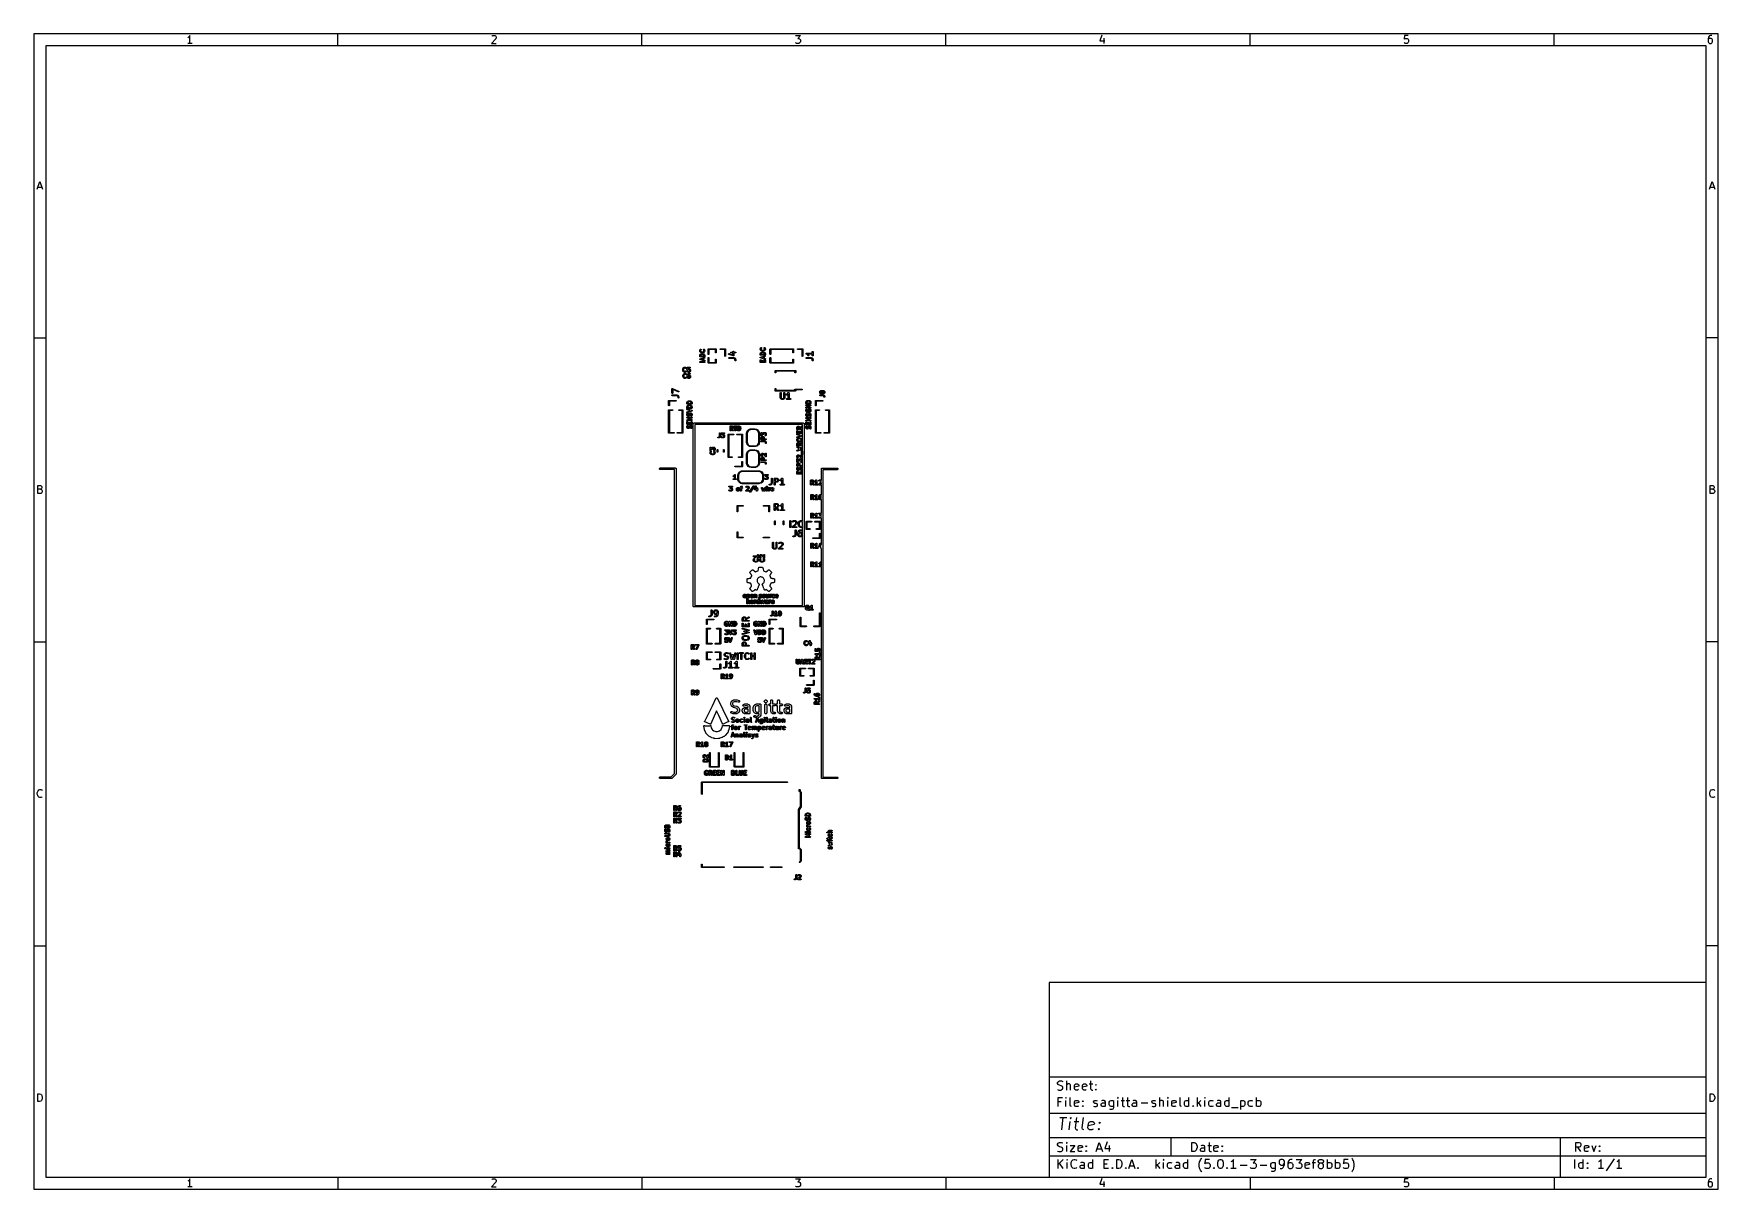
# Model space of a CAD drawing. Extents: x 10 to 287, y -200 to -10.
import ezdxf

# ---------------------------------------------------------------- set-up
doc = ezdxf.new("R2010")
doc.units = 0
doc.header["$MEASUREMENT"] = 0
doc.layers.add('BLACK', color=7, linetype='CONTINUOUS')

msp = doc.modelspace()

# ---------------------------------------------------------------- linework, layer by layer
at = {"layer": 'BLACK', "linetype": 'CONTINUOUS'}
for p, q in [((10, -10), (10, -200.007)), ((287.002, -10), (10, -10)), ((35.4464, -10.5976), (35.3226, -10.6595)), ((35.5702, -10.4738), (35.4464, -10.5976)), ((35.694, -10.2881), (35.5702, -10.4738)), ((35.694, -11.5881), (35.694, -10.2881)), ((60, -12), (60, -10)), ((86.0036, -10.8452), (85.2607, -11.5881)), ((85.3226, -10.4119), (85.3845, -10.35)), ((85.3845, -10.35), (85.5083, -10.2881)), ((85.5083, -10.2881), (85.8179, -10.2881)), ((85.8179, -10.2881), (85.9417, -10.35)), ((85.9417, -10.35), (86.0036, -10.4119)), ((86.0036, -10.4119), (86.0655, -10.5357)), ((86.0655, -10.6595), (86.0036, -10.8452)), ((86.0655, -10.5357), (86.0655, -10.6595)), ((110, -12), (110, -10)), ((135.261, -10.2881), (136.065, -10.2881)), ((136.065, -10.2881), (135.632, -10.7833)), ((135.632, -10.7833), (135.818, -10.7833)), ((135.818, -10.7833), (135.942, -10.8452)), ((135.942, -10.8452), (136.004, -10.9071)), ((136.004, -10.9071), (136.065, -11.031)), ((136.065, -11.031), (136.065, -11.3405)), ((160, -12), (160, -10)), ((185.632, -10.2262), (185.323, -11.1548)), ((185.942, -10.7214), (185.942, -11.5881)), ((210, -12), (210, -10)), ((235.385, -10.2881), (235.323, -10.9071)), ((235.323, -10.9071), (235.385, -10.8452)), ((236.004, -10.2881), (235.385, -10.2881)), ((235.385, -10.8452), (235.508, -10.7833)), ((235.508, -10.7833), (235.818, -10.7833)), ((235.818, -10.7833), (235.942, -10.8452)), ((235.942, -10.8452), (236.004, -10.9071)), ((236.004, -10.9071), (236.065, -11.031)), ((236.065, -11.031), (236.065, -11.3405)), ((260, -12), (260, -10)), ((285.385, -10.5976), (285.323, -10.8452)), ((285.323, -10.8452), (285.323, -11.3405)), ((285.385, -10.9071), (285.323, -11.031)), ((285.508, -10.4119), (285.385, -10.5976)), ((285.446, -10.8452), (285.385, -10.9071)), ((285.57, -10.7833), (285.446, -10.8452)), ((285.57, -10.35), (285.508, -10.4119)), ((285.694, -10.2881), (285.57, -10.35)), ((285.818, -10.7833), (285.57, -10.7833)), ((285.942, -10.2881), (285.694, -10.2881)), ((285.942, -10.8452), (285.818, -10.7833)), ((286.004, -10.9071), (285.942, -10.8452)), ((286.065, -11.031), (286.004, -10.9071)), ((286.065, -11.3405), (286.065, -11.031)), ((287.002, -200.007), (287.002, -10)), ((12, -12), (12, -198.007)), ((285.002, -12), (12, -12)), ((36.0655, -11.5881), (35.3226, -11.5881)), ((85.2607, -11.5881), (86.0655, -11.5881)), ((135.323, -11.5262), (135.261, -11.4643)), ((135.446, -11.5881), (135.323, -11.5262)), ((135.818, -11.5881), (135.446, -11.5881)), ((135.942, -11.5262), (135.818, -11.5881)), ((136.004, -11.4643), (135.942, -11.5262)), ((136.065, -11.3405), (136.004, -11.4643)), ((185.323, -11.1548), (186.127, -11.1548)), ((235.385, -11.5262), (235.323, -11.4643)), ((235.508, -11.5881), (235.385, -11.5262)), ((235.818, -11.5881), (235.508, -11.5881)), ((235.942, -11.5262), (235.818, -11.5881)), ((236.004, -11.4643), (235.942, -11.5262)), ((236.065, -11.3405), (236.004, -11.4643)), ((285.002, -198.007), (285.002, -12)), ((285.323, -11.3405), (285.385, -11.4643)), ((285.385, -11.4643), (285.446, -11.5262)), ((285.446, -11.5262), (285.57, -11.5881)), ((285.57, -11.5881), (285.818, -11.5881)), ((285.818, -11.5881), (285.942, -11.5262)), ((285.942, -11.5262), (286.004, -11.4643)), ((286.004, -11.4643), (286.065, -11.3405)), ((10.5667, -35.5881), (11, -34.2881)), ((10.6905, -35.2167), (11.3095, -35.2167)), ((11, -34.2881), (11.4333, -35.5881)), ((285.569, -35.5881), (286.002, -34.2881)), ((285.693, -35.2167), (286.312, -35.2167)), ((286.002, -34.2881), (286.436, -35.5881)), ((10, -60), (12, -60)), ((287.002, -60), (285.002, -60)), ((119.513, -62.092), (119.515, -62.0802)), ((119.513, -62.1587), (119.513, -62.092)), ((119.515, -62.1705), (119.513, -62.1587)), ((119.513, -62.892), (119.515, -62.8802)), ((119.513, -63.0587), (119.513, -62.892)), ((119.514, -63.0651), (119.513, -63.0587)), ((119.513, -63.5143), (119.514, -63.5124)), ((119.514, -63.5253), (119.513, -63.5143)), ((119.513, -63.5363), (119.514, -63.5253)), ((119.514, -63.5383), (119.513, -63.5363)), ((119.514, -63.0717), (119.514, -63.0651)), ((119.516, -63.0779), (119.514, -63.0717)), ((119.514, -63.5103), (119.518, -63.5001)), ((119.514, -63.5124), (119.514, -63.5103)), ((119.514, -63.5404), (119.514, -63.5383)), ((119.518, -63.5506), (119.514, -63.5404)), ((119.515, -62.0802), (119.517, -62.0683)), ((119.517, -62.1824), (119.515, -62.1705)), ((119.515, -62.8802), (119.517, -62.8683)), ((119.517, -63.0843), (119.516, -63.0779)), ((119.517, -62.0683), (119.55, -61.9683)), ((119.55, -62.2824), (119.517, -62.1824)), ((119.517, -62.8683), (119.55, -62.7683)), ((119.52, -63.09), (119.517, -63.0843)), ((119.518, -63.5001), (119.522, -63.4896)), ((119.522, -63.561), (119.518, -63.5506)), ((119.523, -63.0962), (119.52, -63.09)), ((119.522, -63.4896), (119.523, -63.488)), ((119.523, -63.5627), (119.522, -63.561)), ((119.527, -63.1012), (119.523, -63.0962)), ((119.523, -63.488), (119.524, -63.4861)), ((119.524, -63.5646), (119.523, -63.5627)), ((119.524, -63.4861), (119.531, -63.4778)), ((119.531, -63.5728), (119.524, -63.5646)), ((119.53, -63.1069), (119.527, -63.1012)), ((119.535, -63.1111), (119.53, -63.1069)), ((119.531, -63.4778), (119.538, -63.4692)), ((119.538, -63.5814), (119.531, -63.5728)), ((119.539, -63.1161), (119.535, -63.1111)), ((119.538, -63.4692), (119.54, -63.4681)), ((119.54, -63.5825), (119.538, -63.5814)), ((119.545, -63.1194), (119.539, -63.1161)), ((119.54, -63.4681), (119.541, -63.4666)), ((119.541, -63.5841), (119.54, -63.5825)), ((119.541, -63.4666), (119.551, -63.4613)), ((119.551, -63.5893), (119.541, -63.5841)), ((119.55, -63.1236), (119.545, -63.1194)), ((119.55, -61.9683), (119.552, -61.9645)), ((119.552, -62.2862), (119.55, -62.2824)), ((119.55, -62.7683), (119.552, -62.7645)), ((119.556, -63.1259), (119.55, -63.1236)), ((119.551, -63.4613), (119.56, -63.4556)), ((119.56, -63.5951), (119.551, -63.5893)), ((119.552, -61.9645), (119.553, -61.9603)), ((119.553, -62.2904), (119.552, -62.2862)), ((119.552, -62.7645), (119.553, -62.7603)), ((119.553, -61.9603), (119.558, -61.9531)), ((119.558, -62.2976), (119.553, -62.2904)), ((119.553, -62.7603), (119.558, -62.7531)), ((119.562, -63.1291), (119.556, -63.1259)), ((119.558, -61.9531), (119.562, -61.9454)), ((119.562, -62.3053), (119.558, -62.2976)), ((119.558, -62.7531), (119.562, -62.7454)), ((119.56, -63.4556), (119.562, -63.4552)), ((119.562, -63.5955), (119.56, -63.5951)), ((119.562, -61.9454), (119.565, -61.9425)), ((119.565, -62.3082), (119.562, -62.3053)), ((119.562, -62.7454), (119.565, -62.7425)), ((119.568, -63.1303), (119.562, -63.1291)), ((119.562, -63.4552), (119.564, -63.4542)), ((119.564, -63.5965), (119.562, -63.5955)), ((119.564, -63.4542), (120.264, -63.2208)), ((120.264, -63.8298), (119.564, -63.5965)), ((119.565, -61.9425), (119.568, -61.939)), ((119.568, -62.3117), (119.565, -62.3082)), ((119.565, -62.7425), (119.568, -62.739)), ((119.568, -61.939), (119.601, -61.9056)), ((119.635, -62.3784), (119.568, -62.3117)), ((119.568, -62.739), (119.635, -62.6723)), ((119.575, -63.1325), (119.568, -63.1303)), ((119.581, -63.1325), (119.575, -63.1325)), ((119.588, -63.1337), (119.581, -63.1325)), ((120.288, -63.1337), (119.588, -63.1337)), ((119.601, -61.9056), (119.623, -61.8907)), ((119.623, -61.8907), (119.648, -61.884)), ((119.644, -62.3853), (119.635, -62.3784)), ((119.635, -62.6723), (119.644, -62.6654)), ((119.654, -62.3924), (119.644, -62.3853)), ((119.644, -62.6654), (119.654, -62.6583)), ((119.648, -61.884), (119.674, -61.8862)), ((119.721, -62.4257), (119.654, -62.3924)), ((119.654, -62.6583), (119.721, -62.6249)), ((119.687, -62.0325), (119.663, -62.1042)), ((119.663, -62.1042), (119.663, -62.1465)), ((119.663, -62.1465), (119.687, -62.2182)), ((119.687, -62.8325), (119.663, -62.9042)), ((119.663, -62.9042), (119.663, -62.9837)), ((119.663, -62.9837), (120.213, -62.9837)), ((119.674, -61.8862), (119.697, -61.8972)), ((119.707, -62.0117), (119.687, -62.0325)), ((119.687, -62.2182), (119.732, -62.2637)), ((119.732, -62.787), (119.687, -62.8325)), ((119.697, -61.8972), (119.716, -61.9156)), ((119.722, -61.9904), (119.707, -62.0117)), ((119.716, -61.9156), (119.727, -61.9393)), ((119.729, -62.4281), (119.721, -62.4257)), ((119.721, -62.6249), (119.729, -62.6226)), ((119.729, -61.9652), (119.722, -61.9904)), ((119.727, -61.9393), (119.729, -61.9652)), ((119.736, -62.4314), (119.729, -62.4281)), ((119.729, -62.6226), (119.736, -62.6192)), ((119.732, -62.2637), (119.781, -62.2879)), ((119.781, -62.7628), (119.732, -62.787)), ((119.869, -62.4648), (119.736, -62.4314)), ((119.736, -62.6192), (119.869, -62.5859)), ((119.781, -62.2879), (119.897, -62.317)), ((119.897, -62.7337), (119.781, -62.7628)), ((120.013, -63.4627), (119.825, -63.5253)), ((119.825, -63.5253), (120.013, -63.5879)), ((119.879, -62.4654), (119.869, -62.4648)), ((119.869, -62.5859), (119.879, -62.5853)), ((119.888, -62.467), (119.879, -62.4654)), ((119.879, -62.5853), (119.888, -62.5837)), ((119.988, -62.467), (119.888, -62.467)), ((119.888, -62.5837), (119.988, -62.5837)), ((119.897, -62.317), (119.978, -62.317)), ((119.978, -62.7337), (119.897, -62.7337)), ((119.978, -62.317), (120.095, -62.2879)), ((120.095, -62.7628), (119.978, -62.7337)), ((119.997, -62.4654), (119.988, -62.467)), ((119.988, -62.5837), (119.997, -62.5853)), ((120.006, -62.4648), (119.997, -62.4654)), ((119.997, -62.5853), (120.006, -62.5859)), ((120.139, -62.4314), (120.006, -62.4648)), ((120.006, -62.5859), (120.139, -62.6192)), ((120.013, -63.5879), (120.013, -63.4627)), ((120.095, -62.2879), (120.143, -62.2637)), ((120.143, -62.787), (120.095, -62.7628)), ((120.147, -62.4281), (120.139, -62.4314)), ((120.139, -62.6192), (120.147, -62.6226)), ((120.143, -62.2637), (120.189, -62.2182)), ((120.189, -62.8325), (120.143, -62.787)), ((120.146, -61.9652), (120.149, -61.9393)), ((120.153, -61.9904), (120.146, -61.9652)), ((120.155, -62.4257), (120.147, -62.4281)), ((120.147, -62.6226), (120.155, -62.6249)), ((120.149, -61.9393), (120.16, -61.9156)), ((120.168, -62.0117), (120.153, -61.9904)), ((120.221, -62.3924), (120.155, -62.4257)), ((120.155, -62.6249), (120.221, -62.6583)), ((120.16, -61.9156), (120.178, -61.8972)), ((120.311, -63.3632), (120.163, -63.4127)), ((120.163, -63.4127), (120.163, -63.6379)), ((120.163, -63.6379), (120.311, -63.6875)), ((120.189, -62.0325), (120.168, -62.0117)), ((120.178, -61.8972), (120.202, -61.8862)), ((120.213, -62.1042), (120.189, -62.0325)), ((120.189, -62.2182), (120.213, -62.1465)), ((120.213, -62.9042), (120.189, -62.8325)), ((120.202, -61.8862), (120.228, -61.884)), ((120.213, -62.1465), (120.213, -62.1042)), ((120.213, -62.9837), (120.213, -62.9042)), ((120.231, -62.3853), (120.221, -62.3924)), ((120.221, -62.6583), (120.231, -62.6654)), ((120.228, -61.884), (120.253, -61.8907)), ((120.241, -62.3784), (120.231, -62.3853)), ((120.231, -62.6654), (120.241, -62.6723)), ((120.307, -62.3117), (120.241, -62.3784)), ((120.241, -62.6723), (120.307, -62.739)), ((120.253, -61.8907), (120.274, -61.9056)), ((120.264, -63.2208), (120.29, -63.217)), ((120.274, -61.9056), (120.307, -61.939)), ((120.294, -63.1325), (120.288, -63.1337)), ((120.29, -63.217), (120.315, -63.2222)), ((120.301, -63.1325), (120.294, -63.1325)), ((120.307, -63.1303), (120.301, -63.1325)), ((120.307, -61.939), (120.31, -61.9425)), ((120.31, -62.3082), (120.307, -62.3117)), ((120.307, -62.739), (120.31, -62.7425)), ((120.313, -63.1291), (120.307, -63.1303)), ((120.31, -61.9425), (120.313, -61.9454)), ((120.313, -62.3053), (120.31, -62.3082)), ((120.31, -62.7425), (120.313, -62.7454)), ((120.334, -63.3507), (120.311, -63.3632)), ((120.311, -63.6875), (120.334, -63.6999)), ((120.313, -61.9454), (120.317, -61.9531)), ((120.317, -62.2976), (120.313, -62.3053)), ((120.313, -62.7454), (120.317, -62.7531)), ((120.319, -63.1259), (120.313, -63.1291)), ((120.315, -63.2222), (120.337, -63.2359)), ((120.317, -61.9531), (120.322, -61.9603)), ((120.322, -62.2904), (120.317, -62.2976)), ((120.317, -62.7531), (120.322, -62.7603)), ((120.325, -63.1236), (120.319, -63.1259)), ((120.322, -61.9603), (120.323, -61.9645)), ((120.323, -62.2862), (120.322, -62.2904)), ((120.322, -62.7603), (120.323, -62.7645)), ((120.323, -61.9645), (120.325, -61.9683)), ((120.325, -62.2824), (120.323, -62.2862)), ((120.323, -62.7645), (120.325, -62.7683)), ((120.325, -61.9683), (120.359, -62.0683)), ((120.359, -62.1824), (120.325, -62.2824)), ((120.325, -62.7683), (120.359, -62.8683)), ((120.33, -63.1194), (120.325, -63.1236)), ((120.336, -63.1161), (120.33, -63.1194)), ((120.352, -63.3313), (120.334, -63.3507)), ((120.334, -63.6999), (120.352, -63.7194)), ((120.34, -63.1111), (120.336, -63.1161)), ((120.337, -63.2359), (120.354, -63.2563)), ((120.345, -63.1069), (120.34, -63.1111)), ((120.348, -63.1012), (120.345, -63.1069)), ((120.353, -63.0962), (120.348, -63.1012)), ((120.361, -63.307), (120.352, -63.3313)), ((120.355, -63.09), (120.353, -63.0962)), ((120.354, -63.2563), (120.362, -63.281)), ((120.358, -63.0843), (120.355, -63.09)), ((120.359, -63.0779), (120.358, -63.0843)), ((120.359, -62.0683), (120.361, -62.0802)), ((120.361, -62.1705), (120.359, -62.1824)), ((120.359, -62.8683), (120.361, -62.8802)), ((120.362, -63.0717), (120.359, -63.0779)), ((120.361, -62.0802), (120.363, -62.092)), ((120.363, -62.1587), (120.361, -62.1705)), ((120.361, -62.8802), (120.363, -62.892)), ((120.362, -63.281), (120.361, -63.307)), ((120.363, -63.0587), (120.362, -63.0651)), ((120.362, -63.0651), (120.362, -63.0717)), ((120.363, -62.092), (120.363, -62.1587)), ((120.363, -62.892), (120.363, -63.0587)), ((120.911, -61.8714), (120.913, -61.8664)), ((120.911, -61.8767), (120.911, -61.8714)), ((120.911, -61.8768), (120.911, -61.8767)), ((120.911, -62.6897), (120.911, -61.8768)), ((120.914, -62.7053), (120.911, -62.6897)), ((120.911, -63.2943), (120.914, -63.2787)), ((120.911, -64.0914), (120.911, -63.2943)), ((120.913, -61.8664), (120.914, -61.8612)), ((120.914, -61.8612), (120.916, -61.8565)), ((120.924, -62.7236), (120.914, -62.7053)), ((120.914, -63.2787), (120.924, -63.2604)), ((120.916, -61.8565), (120.918, -61.8515)), ((120.918, -61.8515), (120.922, -61.8475)), ((120.922, -61.8475), (120.924, -61.8428)), ((120.924, -61.8428), (120.928, -61.8394)), ((120.941, -62.7372), (120.924, -62.7236)), ((120.924, -63.2604), (120.941, -63.2468)), ((120.928, -61.8394), (120.932, -61.8353)), ((120.932, -61.8353), (120.936, -61.8327)), ((120.936, -61.8327), (120.941, -61.8292)), ((120.941, -61.8292), (120.946, -61.8274)), ((120.96, -62.7445), (120.941, -62.7372)), ((120.941, -63.2468), (120.96, -63.2395)), ((120.946, -61.8274), (120.95, -61.8247)), ((120.95, -61.8247), (120.955, -61.8238)), ((120.955, -61.8238), (120.96, -61.822)), ((120.96, -61.822), (120.966, -61.822)), ((120.982, -62.7445), (120.96, -62.7445)), ((120.96, -63.2395), (120.982, -63.2395)), ((120.966, -61.822), (120.966, -61.822)), ((120.966, -61.822), (122.181, -61.822)), ((121.001, -62.7372), (120.982, -62.7445)), ((120.982, -63.2395), (121.001, -63.2468)), ((121.018, -62.7236), (121.001, -62.7372)), ((121.001, -63.2468), (121.018, -63.2604)), ((121.028, -62.7053), (121.018, -62.7236)), ((121.018, -63.2604), (121.028, -63.2787)), ((121.031, -62.6897), (121.028, -62.7053)), ((121.028, -63.2787), (121.031, -63.2943)), ((122.116, -61.942), (121.031, -61.942)), ((121.031, -61.942), (121.031, -62.6897)), ((121.031, -63.2943), (121.031, -64.042)), ((122.116, -62.4338), (122.116, -61.942)), ((122.119, -62.4494), (122.116, -62.4338)), ((122.116, -63.5502), (122.119, -63.5346)), ((122.116, -64.042), (122.116, -63.5502)), ((122.129, -62.4677), (122.119, -62.4494)), ((122.119, -63.5346), (122.129, -63.5163)), ((122.146, -62.4813), (122.129, -62.4677)), ((122.129, -63.5163), (122.146, -63.5027)), ((122.165, -62.4885), (122.146, -62.4813)), ((122.146, -63.5027), (122.165, -63.4955)), ((122.187, -62.4885), (122.165, -62.4885)), ((122.165, -63.4955), (122.187, -63.4955)), ((122.181, -61.822), (122.187, -61.822)), ((122.181, -61.822), (122.181, -61.822)), ((122.187, -61.822), (122.192, -61.8238)), ((122.206, -62.4813), (122.187, -62.4885)), ((122.187, -63.4955), (122.206, -63.5027)), ((122.192, -61.8238), (122.197, -61.8247)), ((122.197, -61.8247), (122.201, -61.8274)), ((122.201, -61.8274), (122.206, -61.8292)), ((122.206, -61.8292), (122.211, -61.8327)), ((122.223, -62.4677), (122.206, -62.4813)), ((122.206, -63.5027), (122.223, -63.5163)), ((122.211, -61.8327), (122.215, -61.8353)), ((122.215, -61.8353), (122.219, -61.8394)), ((122.219, -61.8394), (122.223, -61.8428)), ((122.223, -61.8428), (122.225, -61.8475)), ((122.233, -62.4494), (122.223, -62.4677)), ((122.223, -63.5163), (122.233, -63.5346)), ((122.225, -61.8475), (122.229, -61.8515)), ((122.229, -61.8515), (122.231, -61.8565)), ((122.231, -61.8565), (122.233, -61.8612)), ((122.233, -61.8612), (122.234, -61.8664)), ((122.236, -62.4338), (122.233, -62.4494)), ((122.233, -63.5346), (122.236, -63.5502)), ((122.234, -61.8664), (122.236, -61.8714)), ((122.236, -61.8714), (122.236, -61.8767)), ((122.236, -61.8767), (122.236, -61.8768)), ((122.236, -61.8768), (122.236, -62.4338)), ((122.236, -63.5502), (122.236, -64.1072)), ((122.876, -61.8714), (122.883, -61.8515)), ((122.876, -61.8926), (122.876, -61.8714)), ((122.883, -61.9125), (122.876, -61.8926)), ((122.883, -61.8515), (122.897, -61.8353)), ((122.897, -61.9287), (122.883, -61.9125)), ((122.897, -61.8353), (122.915, -61.8247)), ((122.915, -61.9393), (122.897, -61.9287)), ((122.915, -61.8247), (122.931, -61.822)), ((122.931, -61.942), (122.915, -61.9393)), ((122.931, -61.822), (123.701, -61.822)), ((123.636, -61.942), (122.931, -61.942)), ((123.636, -62.9972), (123.636, -61.942)), ((123.639, -63.0128), (123.636, -62.9972)), ((123.649, -63.0312), (123.639, -63.0128)), ((123.666, -63.0448), (123.649, -63.0312)), ((123.685, -63.052), (123.666, -63.0448)), ((123.707, -63.052), (123.685, -63.052)), ((123.701, -61.822), (123.707, -61.822)), ((123.701, -61.822), (123.701, -61.822)), ((123.707, -61.822), (123.712, -61.8238)), ((123.726, -63.0448), (123.707, -63.052)), ((123.712, -61.8238), (123.717, -61.8247)), ((123.717, -61.8247), (123.721, -61.8274)), ((123.721, -61.8274), (123.726, -61.8292)), ((123.726, -61.8292), (123.731, -61.8327)), ((123.743, -63.0312), (123.726, -63.0448)), ((123.731, -61.8327), (123.735, -61.8353)), ((123.735, -61.8353), (123.739, -61.8394)), ((123.739, -61.8394), (123.743, -61.8428)), ((123.743, -61.8428), (123.745, -61.8475)), ((123.753, -63.0128), (123.743, -63.0312)), ((123.745, -61.8475), (123.749, -61.8515)), ((123.749, -61.8515), (123.751, -61.8565)), ((123.751, -61.8565), (123.753, -61.8612)), ((123.753, -61.8612), (123.754, -61.8664)), ((123.756, -62.9972), (123.753, -63.0128)), ((123.754, -61.8664), (123.756, -61.8714)), ((123.756, -61.8714), (123.756, -61.8767)), ((123.756, -61.8767), (123.756, -61.8768)), ((123.756, -61.8768), (123.756, -62.9972)), ((124.267, -62.6477), (124.275, -62.623)), ((124.267, -62.6737), (124.267, -62.6477)), ((124.277, -62.6979), (124.267, -62.6737)), ((124.275, -62.623), (124.291, -62.6026)), ((124.294, -62.7174), (124.277, -62.6979)), ((124.291, -62.6026), (124.313, -62.5889)), ((124.317, -62.7298), (124.294, -62.7174)), ((124.313, -62.5889), (124.339, -62.5837)), ((124.315, -63.3123), (124.323, -63.2878)), ((124.315, -63.3384), (124.315, -63.3123)), ((124.323, -63.3628), (124.315, -63.3384)), ((125.031, -62.9679), (124.317, -62.7298)), ((124.323, -63.2878), (124.34, -63.2679)), ((124.34, -63.3828), (124.323, -63.3628)), ((124.339, -62.5837), (124.364, -62.5875)), ((124.34, -63.2679), (124.363, -63.2549)), ((124.363, -63.3958), (124.34, -63.3828)), ((124.363, -63.2549), (124.388, -63.2503)), ((124.388, -63.4003), (124.363, -63.3958)), ((124.364, -62.5875), (124.98, -62.7927)), ((124.388, -63.2503), (125.103, -63.2503)), ((125.09, -63.4003), (124.388, -63.4003)), ((124.648, -62.4075), (124.657, -62.3831)), ((124.648, -62.4336), (124.648, -62.4075)), ((124.657, -62.4581), (124.648, -62.4336)), ((124.657, -62.3831), (124.674, -62.3631)), ((124.674, -62.478), (124.657, -62.4581)), ((124.674, -62.3631), (124.696, -62.3501)), ((124.696, -62.491), (124.674, -62.478)), ((124.696, -62.3501), (124.722, -62.3456)), ((124.722, -62.4956), (124.696, -62.491)), ((124.722, -62.3456), (124.98, -62.3456)), ((124.98, -62.4956), (124.722, -62.4956)), ((124.98, -62.2777), (124.985, -62.2521)), ((124.98, -62.3456), (124.98, -62.2777)), ((124.98, -62.7927), (124.98, -62.4956)), ((124.985, -62.2521), (124.998, -62.2295)), ((124.998, -62.2295), (125.018, -62.2128)), ((125.018, -62.2128), (125.042, -62.2039)), ((125.037, -62.9687), (125.031, -62.9679)), ((125.042, -62.9706), (125.037, -62.9687)), ((125.042, -62.2039), (125.068, -62.2039)), ((125.05, -62.9706), (125.042, -62.9706)), ((125.057, -62.9717), (125.05, -62.9706)), ((125.063, -62.9706), (125.057, -62.9717)), ((125.068, -62.9706), (125.063, -62.9706)), ((125.068, -62.2039), (125.093, -62.2128)), ((125.075, -62.968), (125.068, -62.9706)), ((125.083, -62.9665), (125.075, -62.968)), ((125.087, -62.9636), (125.083, -62.9665)), ((125.093, -62.9617), (125.087, -62.9636)), ((125.205, -63.4385), (125.09, -63.4003)), ((125.093, -62.2128), (125.112, -62.2295)), ((125.098, -62.9568), (125.093, -62.9617)), ((125.105, -62.9529), (125.098, -62.9568)), ((125.103, -63.2503), (125.115, -63.2524)), ((125.108, -62.9485), (125.105, -62.9529)), ((125.112, -62.945), (125.108, -62.9485)), ((125.112, -62.2295), (125.126, -62.2521)), ((125.116, -62.9384), (125.112, -62.945)), ((125.115, -63.2524), (125.126, -63.2542)), ((125.121, -62.9325), (125.116, -62.9384)), ((125.123, -62.9272), (125.121, -62.9325)), ((125.126, -62.9224), (125.123, -62.9272)), ((125.126, -62.2521), (125.13, -62.2777)), ((125.127, -62.915), (125.126, -62.9224)), ((125.126, -63.2542), (125.269, -63.3018)), ((125.129, -62.9078), (125.127, -62.915)), ((125.13, -62.8968), (125.129, -62.9022)), ((125.129, -62.9022), (125.129, -62.9078)), ((125.13, -62.2777), (125.13, -62.3456)), ((125.13, -62.3456), (125.388, -62.3456)), ((125.388, -62.4956), (125.13, -62.4956)), ((125.13, -62.4956), (125.13, -62.8968)), ((125.275, -63.5087), (125.205, -63.4385)), ((125.269, -63.3018), (125.273, -63.3039)), ((125.273, -63.3039), (125.277, -63.305)), ((125.313, -63.6232), (125.275, -63.5087)), ((125.277, -63.305), (125.284, -63.31)), ((125.284, -63.31), (125.292, -63.3142)), ((125.292, -63.3142), (125.295, -63.3174)), ((125.295, -63.3174), (125.299, -63.3199)), ((125.299, -63.3199), (125.394, -63.4152)), ((125.313, -63.7063), (125.313, -63.6232)), ((125.318, -63.7319), (125.313, -63.7063)), ((125.388, -62.3456), (125.414, -62.3501)), ((125.414, -62.491), (125.388, -62.4956)), ((125.394, -63.4152), (125.396, -63.4187)), ((125.396, -63.4187), (125.4, -63.4216)), ((125.4, -63.4216), (125.404, -63.4293)), ((125.404, -63.4293), (125.409, -63.4365)), ((125.409, -63.4365), (125.41, -63.4407)), ((125.41, -63.4407), (125.412, -63.4445)), ((125.412, -63.4445), (125.46, -63.5873)), ((125.414, -62.3501), (125.437, -62.3631)), ((125.437, -62.478), (125.414, -62.491)), ((125.437, -62.3631), (125.453, -62.3831)), ((125.453, -62.4581), (125.437, -62.478)), ((125.453, -62.3831), (125.462, -62.4075)), ((125.462, -62.4336), (125.453, -62.4581)), ((125.463, -63.7063), (125.459, -63.7319)), ((125.46, -63.5873), (125.461, -63.5992)), ((125.461, -63.5992), (125.463, -63.611)), ((125.462, -62.4075), (125.462, -62.4336)), ((125.463, -63.611), (125.463, -63.7063)), ((129.463, -61.815), (129.465, -61.8032)), ((129.463, -61.8817), (129.463, -61.815)), ((129.465, -61.8935), (129.463, -61.8817)), ((129.463, -62.615), (129.465, -62.6032)), ((129.463, -62.7817), (129.463, -62.615)), ((129.464, -62.7881), (129.463, -62.7817)), ((129.463, -63.2373), (129.464, -63.2354)), ((129.464, -63.2483), (129.463, -63.2373)), ((129.463, -63.2593), (129.464, -63.2483)), ((129.464, -63.2613), (129.463, -63.2593)), ((129.463, -63.6817), (129.467, -63.656)), ((129.463, -64.015), (129.463, -63.6817)), ((129.464, -62.7947), (129.464, -62.7881)), ((129.466, -62.8009), (129.464, -62.7947)), ((129.464, -63.2333), (129.468, -63.2231)), ((129.464, -63.2354), (129.464, -63.2333)), ((129.464, -63.2634), (129.464, -63.2613)), ((129.468, -63.2736), (129.464, -63.2634)), ((129.465, -61.8032), (129.467, -61.7913)), ((129.467, -61.9054), (129.465, -61.8935)), ((129.465, -62.6032), (129.467, -62.5913)), ((129.467, -62.8073), (129.466, -62.8009)), ((129.467, -61.7913), (129.5, -61.6913)), ((129.5, -62.0054), (129.467, -61.9054)), ((129.467, -62.5913), (129.5, -62.4913)), ((129.47, -62.813), (129.467, -62.8073)), ((129.467, -63.656), (129.48, -63.6335)), ((129.468, -63.2231), (129.472, -63.2126)), ((129.472, -63.284), (129.468, -63.2736)), ((129.473, -62.8192), (129.47, -62.813)), ((129.472, -63.2126), (129.473, -63.211)), ((129.473, -63.2857), (129.472, -63.284)), ((129.477, -62.8242), (129.473, -62.8192)), ((129.473, -63.211), (129.474, -63.2091)), ((129.474, -63.2876), (129.473, -63.2857)), ((129.474, -63.2091), (129.481, -63.2008)), ((129.481, -63.2958), (129.474, -63.2876)), ((129.48, -62.8299), (129.477, -62.8242)), ((129.485, -62.8341), (129.48, -62.8299)), ((129.48, -63.6335), (129.5, -63.6167)), ((129.481, -63.2008), (129.488, -63.1922)), ((129.488, -63.3044), (129.481, -63.2958)), ((129.489, -62.8391), (129.485, -62.8341)), ((129.488, -63.1922), (129.49, -63.1911)), ((129.49, -63.3055), (129.488, -63.3044)), ((129.495, -62.8424), (129.489, -62.8391)), ((129.49, -63.1911), (129.491, -63.1896)), ((129.491, -63.3071), (129.49, -63.3055)), ((129.491, -63.1896), (129.501, -63.1843)), ((129.501, -63.3123), (129.491, -63.3071)), ((129.5, -62.8466), (129.495, -62.8424)), ((129.5, -61.6913), (129.502, -61.6875)), ((129.502, -62.0092), (129.5, -62.0054)), ((129.5, -62.4913), (129.502, -62.4875)), ((129.506, -62.8489), (129.5, -62.8466)), ((129.5, -63.6167), (129.525, -63.6078)), ((129.501, -63.1843), (129.51, -63.1786)), ((129.51, -63.3181), (129.501, -63.3123)), ((129.502, -61.6875), (129.503, -61.6833)), ((129.503, -62.0134), (129.502, -62.0092)), ((129.502, -62.4875), (129.503, -62.4833)), ((129.503, -61.6833), (129.508, -61.6761)), ((129.508, -62.0206), (129.503, -62.0134)), ((129.503, -62.4833), (129.508, -62.4761)), ((129.512, -62.8521), (129.506, -62.8489)), ((129.508, -61.6761), (129.512, -61.6684)), ((129.512, -62.0283), (129.508, -62.0206)), ((129.508, -62.4761), (129.512, -62.4684)), ((129.51, -63.1786), (129.512, -63.1782)), ((129.512, -63.3185), (129.51, -63.3181)), ((129.512, -61.6684), (129.515, -61.6655)), ((129.515, -62.0312), (129.512, -62.0283)), ((129.512, -62.4684), (129.515, -62.4655)), ((129.518, -62.8533), (129.512, -62.8521)), ((129.512, -63.1782), (129.514, -63.1772)), ((129.514, -63.3195), (129.512, -63.3185)), ((129.514, -63.1772), (130.214, -62.9438)), ((130.214, -63.5528), (129.514, -63.3195)), ((129.515, -61.6655), (129.518, -61.662)), ((129.518, -62.0347), (129.515, -62.0312)), ((129.515, -62.4655), (129.518, -62.462)), ((129.518, -61.662), (129.551, -61.6286)), ((129.585, -62.1014), (129.518, -62.0347)), ((129.518, -62.462), (129.585, -62.3953)), ((129.525, -62.8555), (129.518, -62.8533)), ((129.531, -62.8555), (129.525, -62.8555)), ((129.525, -63.6078), (129.551, -63.6078)), ((129.538, -62.8567), (129.531, -62.8555)), ((130.238, -62.8567), (129.538, -62.8567)), ((129.551, -61.6286), (129.573, -61.6137)), ((129.551, -63.6078), (129.575, -63.6167)), ((129.573, -61.6137), (129.598, -61.607)), ((129.575, -63.6167), (129.595, -63.6335)), ((129.594, -62.1083), (129.585, -62.1014)), ((129.585, -62.3953), (129.594, -62.3884)), ((129.604, -62.1154), (129.594, -62.1083)), ((129.594, -62.3884), (129.604, -62.3813)), ((129.595, -63.6335), (129.608, -63.656)), ((129.598, -61.607), (129.624, -61.6092)), ((129.671, -62.1487), (129.604, -62.1154)), ((129.604, -62.3813), (129.671, -62.3479)), ((129.608, -63.656), (129.613, -63.6817)), ((129.637, -61.7555), (129.613, -61.8272)), ((129.613, -61.8272), (129.613, -61.8695)), ((129.613, -61.8695), (129.637, -61.9412)), ((129.637, -62.5555), (129.613, -62.6272)), ((129.613, -62.6272), (129.613, -62.7067)), ((129.613, -62.7067), (130.163, -62.7067)), ((129.613, -63.6817), (129.613, -63.94)), ((129.624, -61.6092), (129.647, -61.6202)), ((129.657, -61.7347), (129.637, -61.7555)), ((129.637, -61.9412), (129.682, -61.9867)), ((129.682, -62.51), (129.637, -62.5555)), ((129.647, -61.6202), (129.666, -61.6386)), ((129.672, -61.7134), (129.657, -61.7347)), ((129.666, -61.6386), (129.677, -61.6623)), ((129.679, -62.1511), (129.671, -62.1487)), ((129.671, -62.3479), (129.679, -62.3456)), ((129.679, -61.6882), (129.672, -61.7134)), ((129.677, -61.6623), (129.679, -61.6882)), ((129.686, -62.1544), (129.679, -62.1511)), ((129.679, -62.3456), (129.686, -62.3422)), ((129.682, -61.9867), (129.731, -62.0109)), ((129.731, -62.4858), (129.682, -62.51)), ((129.819, -62.1878), (129.686, -62.1544)), ((129.686, -62.3422), (129.819, -62.3089)), ((129.731, -62.0109), (129.847, -62.04)), ((129.847, -62.4567), (129.731, -62.4858)), ((129.963, -63.1857), (129.775, -63.2483)), ((129.775, -63.2483), (129.963, -63.3109)), ((129.829, -62.1884), (129.819, -62.1878)), ((129.819, -62.3089), (129.829, -62.3083)), ((129.838, -62.19), (129.829, -62.1884)), ((129.829, -62.3083), (129.838, -62.3067)), ((129.833, -63.7167), (129.858, -63.7078)), ((129.938, -62.19), (129.838, -62.19)), ((129.838, -62.3067), (129.938, -62.3067)), ((129.847, -62.04), (129.928, -62.04)), ((129.928, -62.4567), (129.847, -62.4567)), ((129.858, -63.7078), (129.884, -63.7078)), ((129.884, -63.7078), (129.909, -63.7167)), ((129.928, -62.04), (130.045, -62.0109)), ((130.045, -62.4858), (129.928, -62.4567)), ((129.947, -62.1884), (129.938, -62.19)), ((129.938, -62.3067), (129.947, -62.3083)), ((129.956, -62.1878), (129.947, -62.1884)), ((129.947, -62.3083), (129.956, -62.3089)), ((130.089, -62.1544), (129.956, -62.1878)), ((129.956, -62.3089), (130.089, -62.3422)), ((129.963, -63.3109), (129.963, -63.1857)), ((130.045, -62.0109), (130.093, -61.9867)), ((130.093, -62.51), (130.045, -62.4858)), ((130.097, -62.1511), (130.089, -62.1544)), ((130.089, -62.3422), (130.097, -62.3456)), ((130.093, -61.9867), (130.139, -61.9412)), ((130.139, -62.5555), (130.093, -62.51)), ((130.096, -61.6882), (130.099, -61.6623)), ((130.103, -61.7134), (130.096, -61.6882)), ((130.105, -62.1487), (130.097, -62.1511)), ((130.097, -62.3456), (130.105, -62.3479)), ((130.099, -61.6623), (130.11, -61.6386)), ((130.118, -61.7347), (130.103, -61.7134)), ((130.171, -62.1154), (130.105, -62.1487)), ((130.105, -62.3479), (130.171, -62.3813)), ((130.11, -61.6386), (130.128, -61.6202)), ((130.261, -63.0862), (130.113, -63.1357)), ((130.113, -63.1357), (130.113, -63.3609)), ((130.113, -63.3609), (130.261, -63.4105)), ((130.139, -61.7555), (130.118, -61.7347)), ((130.128, -61.6202), (130.152, -61.6092)), ((130.163, -61.8272), (130.139, -61.7555)), ((130.139, -61.9412), (130.163, -61.8695)), ((130.163, -62.6272), (130.139, -62.5555)), ((130.152, -61.6092), (130.178, -61.607)), ((130.163, -61.8695), (130.163, -61.8272)), ((130.163, -62.7067), (130.163, -62.6272)), ((130.163, -63.6817), (130.167, -63.656)), ((130.163, -63.94), (130.163, -63.6817)), ((130.167, -63.656), (130.18, -63.6335)), ((130.181, -62.1083), (130.171, -62.1154)), ((130.171, -62.3813), (130.181, -62.3884)), ((130.178, -61.607), (130.203, -61.6137)), ((130.18, -63.6335), (130.2, -63.6167)), ((130.191, -62.1014), (130.181, -62.1083)), ((130.181, -62.3884), (130.191, -62.3953)), ((130.257, -62.0347), (130.191, -62.1014)), ((130.191, -62.3953), (130.257, -62.462)), ((130.2, -63.6167), (130.225, -63.6078)), ((130.203, -61.6137), (130.224, -61.6286)), ((130.214, -62.9438), (130.24, -62.94)), ((130.24, -63.5566), (130.214, -63.5528)), ((130.224, -61.6286), (130.257, -61.662)), ((130.225, -63.6078), (130.251, -63.6078)), ((130.244, -62.8555), (130.238, -62.8567)), ((130.24, -62.94), (130.265, -62.9452)), ((130.265, -63.5514), (130.24, -63.5566)), ((130.251, -62.8555), (130.244, -62.8555)), ((130.257, -62.8533), (130.251, -62.8555)), ((130.251, -63.6078), (130.275, -63.6167)), ((130.257, -61.662), (130.26, -61.6655)), ((130.26, -62.0312), (130.257, -62.0347)), ((130.257, -62.462), (130.26, -62.4655)), ((130.263, -62.8521), (130.257, -62.8533)), ((130.26, -61.6655), (130.263, -61.6684)), ((130.263, -62.0283), (130.26, -62.0312)), ((130.26, -62.4655), (130.263, -62.4684)), ((130.284, -63.0737), (130.261, -63.0862)), ((130.261, -63.4105), (130.284, -63.4229)), ((130.263, -61.6684), (130.267, -61.6761)), ((130.267, -62.0206), (130.263, -62.0283)), ((130.263, -62.4684), (130.267, -62.4761)), ((130.269, -62.8489), (130.263, -62.8521)), ((130.265, -62.9452), (130.287, -62.9589)), ((130.287, -63.5378), (130.265, -63.5514)), ((130.267, -61.6761), (130.272, -61.6833)), ((130.272, -62.0134), (130.267, -62.0206)), ((130.267, -62.4761), (130.272, -62.4833)), ((130.275, -62.8466), (130.269, -62.8489)), ((130.272, -61.6833), (130.273, -61.6875)), ((130.273, -62.0092), (130.272, -62.0134)), ((130.272, -62.4833), (130.273, -62.4875)), ((130.273, -61.6875), (130.275, -61.6913)), ((130.275, -62.0054), (130.273, -62.0092)), ((130.273, -62.4875), (130.275, -62.4913)), ((130.275, -61.6913), (130.309, -61.7913)), ((130.309, -61.9054), (130.275, -62.0054)), ((130.275, -62.4913), (130.309, -62.5913)), ((130.28, -62.8424), (130.275, -62.8466)), ((130.275, -63.6167), (130.295, -63.6335)), ((130.286, -62.8391), (130.28, -62.8424)), ((130.302, -63.0543), (130.284, -63.0737)), ((130.284, -63.4229), (130.302, -63.4424)), ((130.29, -62.8341), (130.286, -62.8391)), ((130.287, -62.9589), (130.304, -62.9793)), ((130.304, -63.5174), (130.287, -63.5378)), ((130.295, -62.8299), (130.29, -62.8341)), ((130.298, -62.8242), (130.295, -62.8299)), ((130.295, -63.6335), (130.308, -63.656)), ((130.303, -62.8192), (130.298, -62.8242)), ((130.311, -63.03), (130.302, -63.0543)), ((130.302, -63.4424), (130.311, -63.4666)), ((130.305, -62.813), (130.303, -62.8192)), ((130.304, -62.9793), (130.312, -63.004)), ((130.312, -63.4927), (130.304, -63.5174)), ((130.308, -62.8073), (130.305, -62.813)), ((130.309, -62.8009), (130.308, -62.8073)), ((130.308, -63.656), (130.313, -63.6817)), ((130.309, -61.7913), (130.311, -61.8032)), ((130.311, -61.8935), (130.309, -61.9054)), ((130.309, -62.5913), (130.311, -62.6032)), ((130.312, -62.7947), (130.309, -62.8009)), ((130.311, -61.8032), (130.313, -61.815)), ((130.313, -61.8817), (130.311, -61.8935)), ((130.311, -62.6032), (130.313, -62.615)), ((130.312, -63.004), (130.311, -63.03)), ((130.311, -63.4666), (130.312, -63.4927)), ((130.313, -62.7817), (130.312, -62.7881)), ((130.312, -62.7881), (130.312, -62.7947)), ((130.313, -61.815), (130.313, -61.8817)), ((130.313, -62.615), (130.313, -62.7817)), ((130.313, -63.6817), (130.313, -64.015)), ((131.071, -61.8714), (131.073, -61.8664)), ((131.071, -61.8767), (131.071, -61.8714)), ((131.071, -61.8768), (131.071, -61.8767)), ((131.071, -62.6897), (131.071, -61.8768)), ((131.074, -62.7053), (131.071, -62.6897)), ((131.071, -63.2943), (131.074, -63.2787)), ((131.071, -64.0914), (131.071, -63.2943)), ((131.073, -61.8664), (131.074, -61.8612)), ((131.074, -61.8612), (131.076, -61.8565)), ((131.084, -62.7236), (131.074, -62.7053)), ((131.074, -63.2787), (131.084, -63.2604)), ((131.076, -61.8565), (131.078, -61.8515)), ((131.078, -61.8515), (131.082, -61.8475)), ((131.082, -61.8475), (131.084, -61.8428)), ((131.084, -61.8428), (131.088, -61.8394)), ((131.101, -62.7372), (131.084, -62.7236)), ((131.084, -63.2604), (131.101, -63.2468)), ((131.088, -61.8394), (131.092, -61.8353)), ((131.092, -61.8353), (131.096, -61.8327)), ((131.096, -61.8327), (131.101, -61.8292)), ((131.101, -61.8292), (131.106, -61.8274)), ((131.12, -62.7445), (131.101, -62.7372)), ((131.101, -63.2468), (131.12, -63.2395)), ((131.106, -61.8274), (131.11, -61.8247)), ((131.11, -61.8247), (131.115, -61.8238)), ((131.115, -61.8238), (131.12, -61.822)), ((131.12, -61.822), (131.126, -61.822)), ((131.142, -62.7445), (131.12, -62.7445)), ((131.12, -63.2395), (131.142, -63.2395)), ((131.126, -61.822), (131.126, -61.822)), ((131.126, -61.822), (134.881, -61.822)), ((131.161, -62.7372), (131.142, -62.7445)), ((131.142, -63.2395), (131.161, -63.2468)), ((131.178, -62.7236), (131.161, -62.7372)), ((131.161, -63.2468), (131.178, -63.2604)), ((131.188, -62.7053), (131.178, -62.7236)), ((131.178, -63.2604), (131.188, -63.2787)), ((131.191, -62.6897), (131.188, -62.7053)), ((131.188, -63.2787), (131.191, -63.2943)), ((134.816, -61.942), (131.191, -61.942)), ((131.191, -61.942), (131.191, -62.6897)), ((131.191, -63.2943), (131.191, -64.042)), ((134.816, -62.4338), (134.816, -61.942)), ((134.819, -62.4494), (134.816, -62.4338)), ((134.816, -63.5502), (134.819, -63.5346)), ((134.816, -64.042), (134.816, -63.5502)), ((134.829, -62.4677), (134.819, -62.4494)), ((134.819, -63.5346), (134.829, -63.5163)), ((134.846, -62.4813), (134.829, -62.4677)), ((134.829, -63.5163), (134.846, -63.5027)), ((134.865, -62.4885), (134.846, -62.4813)), ((134.846, -63.5027), (134.865, -63.4955)), ((134.887, -62.4885), (134.865, -62.4885)), ((134.865, -63.4955), (134.887, -63.4955)), ((134.881, -61.822), (134.887, -61.822)), ((134.881, -61.822), (134.881, -61.822)), ((134.887, -61.822), (134.892, -61.8238)), ((134.906, -62.4813), (134.887, -62.4885)), ((134.887, -63.4955), (134.906, -63.5027)), ((134.892, -61.8238), (134.897, -61.8247)), ((134.897, -61.8247), (134.901, -61.8274)), ((134.901, -61.8274), (134.906, -61.8292)), ((134.906, -61.8292), (134.911, -61.8327)), ((134.923, -62.4677), (134.906, -62.4813)), ((134.906, -63.5027), (134.923, -63.5163)), ((134.911, -61.8327), (134.915, -61.8353)), ((134.915, -61.8353), (134.919, -61.8394)), ((134.919, -61.8394), (134.923, -61.8428)), ((134.923, -61.8428), (134.925, -61.8475)), ((134.933, -62.4494), (134.923, -62.4677)), ((134.923, -63.5163), (134.933, -63.5346)), ((134.925, -61.8475), (134.929, -61.8515)), ((134.929, -61.8515), (134.931, -61.8565)), ((134.931, -61.8565), (134.933, -61.8612)), ((134.933, -61.8612), (134.934, -61.8664)), ((134.936, -62.4338), (134.933, -62.4494)), ((134.933, -63.5346), (134.936, -63.5502)), ((134.934, -61.8664), (134.936, -61.8714)), ((134.936, -61.8714), (134.936, -61.8767)), ((134.936, -61.8767), (134.936, -61.8768)), ((134.936, -61.8768), (134.936, -62.4338)), ((134.936, -63.5502), (134.936, -64.1072)), ((135.576, -61.8714), (135.583, -61.8515)), ((135.576, -61.8926), (135.576, -61.8714)), ((135.583, -61.9125), (135.576, -61.8926)), ((135.583, -61.8515), (135.597, -61.8353)), ((135.597, -61.9287), (135.583, -61.9125)), ((135.597, -61.8353), (135.615, -61.8247)), ((135.615, -61.9393), (135.597, -61.9287)), ((135.615, -61.8247), (135.631, -61.822)), ((135.631, -61.942), (135.615, -61.9393)), ((135.631, -61.822), (136.401, -61.822)), ((136.336, -61.942), (135.631, -61.942)), ((136.336, -62.9972), (136.336, -61.942)), ((136.339, -63.0128), (136.336, -62.9972)), ((136.349, -63.0312), (136.339, -63.0128)), ((136.366, -63.0448), (136.349, -63.0312)), ((136.385, -63.052), (136.366, -63.0448)), ((136.407, -63.052), (136.385, -63.052)), ((136.401, -61.822), (136.407, -61.822)), ((136.401, -61.822), (136.401, -61.822)), ((136.407, -61.822), (136.412, -61.8238)), ((136.426, -63.0448), (136.407, -63.052)), ((136.412, -61.8238), (136.417, -61.8247)), ((136.417, -61.8247), (136.421, -61.8274)), ((136.421, -61.8274), (136.426, -61.8292)), ((136.426, -61.8292), (136.431, -61.8327)), ((136.443, -63.0312), (136.426, -63.0448)), ((136.431, -61.8327), (136.435, -61.8353)), ((136.435, -61.8353), (136.439, -61.8394)), ((136.439, -61.8394), (136.443, -61.8428)), ((136.443, -61.8428), (136.445, -61.8475)), ((136.453, -63.0128), (136.443, -63.0312)), ((136.445, -61.8475), (136.449, -61.8515)), ((136.449, -61.8515), (136.451, -61.8565)), ((136.451, -61.8565), (136.453, -61.8612)), ((136.453, -61.8612), (136.454, -61.8664)), ((136.456, -62.9972), (136.453, -63.0128)), ((136.454, -61.8664), (136.456, -61.8714)), ((136.456, -61.8714), (136.456, -61.8767)), ((136.456, -61.8767), (136.456, -61.8768)), ((136.456, -61.8768), (136.456, -62.9972)), ((137.014, -62.6062), (137.015, -62.6022)), ((137.015, -62.6151), (137.014, -62.6062)), ((137.015, -62.598), (137.018, -62.5896)), ((137.015, -62.6022), (137.015, -62.598)), ((137.015, -62.6241), (137.015, -62.6151)), ((137.016, -62.628), (137.015, -62.6241)), ((137.015, -63.3123), (137.023, -63.2878)), ((137.015, -63.3384), (137.015, -63.3123)), ((137.023, -63.3628), (137.015, -63.3384)), ((137.016, -62.6321), (137.016, -62.628)), ((137.02, -62.6401), (137.016, -62.6321)), ((137.018, -62.5896), (137.02, -62.5809)), ((137.02, -62.5809), (137.022, -62.5775)), ((137.023, -62.6485), (137.02, -62.6401)), ((137.022, -62.5775), (137.023, -62.5735)), ((137.023, -62.5735), (137.029, -62.5667)), ((137.026, -62.6517), (137.023, -62.6485)), ((137.023, -63.2878), (137.04, -63.2679)), ((137.04, -63.3828), (137.023, -63.3628)), ((137.028, -62.6555), (137.026, -62.6517)), ((137.034, -62.6616), (137.028, -62.6555)), ((137.029, -62.5667), (137.034, -62.5592)), ((137.034, -62.5592), (137.037, -62.5568)), ((137.04, -62.6685), (137.034, -62.6616)), ((137.037, -62.5568), (137.04, -62.5536)), ((137.04, -62.5536), (137.048, -62.5491)), ((137.044, -62.6706), (137.04, -62.6685)), ((137.04, -63.2679), (137.063, -63.2549)), ((137.063, -63.3958), (137.04, -63.3828)), ((137.047, -62.6735), (137.044, -62.6706)), ((137.183, -62.7646), (137.047, -62.6735)), ((137.048, -62.5491), (137.055, -62.5438)), ((137.055, -62.5438), (137.059, -62.5426)), ((137.059, -62.5426), (137.063, -62.5406)), ((137.063, -62.5406), (137.072, -62.539)), ((137.063, -63.2549), (137.088, -63.2503)), ((137.088, -63.4003), (137.063, -63.3958)), ((137.072, -62.539), (137.08, -62.5365)), ((137.08, -62.5365), (137.084, -62.5368)), ((137.084, -62.5368), (137.088, -62.536)), ((137.088, -62.536), (138.013, -62.536)), ((137.088, -63.2503), (137.803, -63.2503)), ((137.79, -63.4003), (137.088, -63.4003)), ((137.265, -62.8459), (137.183, -62.7646)), ((137.307, -62.9303), (137.265, -62.8459)), ((137.323, -62.9512), (137.307, -62.9303)), ((138.013, -62.686), (137.317, -62.686)), ((137.317, -62.686), (137.38, -62.7485)), ((137.344, -62.9656), (137.323, -62.9512)), ((137.37, -62.9716), (137.344, -62.9656)), ((137.395, -62.9686), (137.37, -62.9716)), ((137.38, -62.7485), (137.386, -62.7583)), ((137.386, -62.7583), (137.394, -62.768)), ((137.394, -62.768), (137.441, -62.8632)), ((137.419, -62.957), (137.395, -62.9686)), ((137.437, -62.9381), (137.419, -62.957)), ((137.447, -62.9142), (137.437, -62.9381)), ((137.441, -62.8632), (137.449, -62.8882)), ((137.449, -62.8882), (137.447, -62.9142)), ((137.905, -63.4385), (137.79, -63.4003)), ((137.803, -63.2503), (137.815, -63.2524)), ((137.815, -63.2524), (137.826, -63.2542)), ((137.826, -63.2542), (137.969, -63.3018)), ((137.975, -63.5087), (137.905, -63.4385)), ((137.969, -63.3018), (137.973, -63.3039)), ((137.973, -63.3039), (137.977, -63.305)), ((138.013, -63.6232), (137.975, -63.5087)), ((137.977, -63.305), (137.984, -63.31)), ((137.984, -63.31), (137.992, -63.3142)), ((137.992, -63.3142), (137.995, -63.3174)), ((137.995, -63.3174), (137.999, -63.3199)), ((137.999, -63.3199), (138.094, -63.4152)), ((138.013, -62.3253), (138.018, -62.2997)), ((138.013, -62.536), (138.013, -62.3253)), ((138.013, -62.8968), (138.013, -62.686)), ((138.018, -62.9224), (138.013, -62.8968)), ((138.013, -63.7063), (138.013, -63.6232)), ((138.018, -63.7319), (138.013, -63.7063)), ((138.018, -62.2997), (138.031, -62.2771)), ((138.031, -62.945), (138.018, -62.9224)), ((138.031, -62.2771), (138.051, -62.2604)), ((138.051, -62.9617), (138.031, -62.945)), ((138.051, -62.2604), (138.075, -62.2515)), ((138.075, -62.9706), (138.051, -62.9617)), ((138.075, -62.2515), (138.101, -62.2515)), ((138.101, -62.9706), (138.075, -62.9706)), ((138.094, -63.4152), (138.096, -63.4187)), ((138.096, -63.4187), (138.1, -63.4216)), ((138.1, -63.4216), (138.104, -63.4293)), ((138.101, -62.2515), (138.126, -62.2604)), ((138.126, -62.9617), (138.101, -62.9706)), ((138.104, -63.4293), (138.109, -63.4365)), ((138.109, -63.4365), (138.11, -63.4407)), ((138.11, -63.4407), (138.112, -63.4445)), ((138.112, -63.4445), (138.16, -63.5873)), ((138.126, -62.2604), (138.146, -62.2771)), ((138.146, -62.945), (138.126, -62.9617)), ((138.146, -62.2771), (138.159, -62.2997)), ((138.159, -62.9224), (138.146, -62.945)), ((138.159, -62.2997), (138.163, -62.3253)), ((138.163, -62.8968), (138.159, -62.9224)), ((138.163, -63.7063), (138.159, -63.7319)), ((138.16, -63.5873), (138.161, -63.5992)), ((138.161, -63.5992), (138.163, -63.611)), ((138.163, -62.3253), (138.163, -62.8968)), ((138.163, -63.611), (138.163, -63.7063)), ((116.723, -65.1947), (116.725, -65.1856)), ((116.723, -65.2947), (116.723, -65.1947)), ((116.725, -65.3037), (116.723, -65.2947)), ((116.725, -65.1765), (116.759, -65.0431)), ((116.725, -65.1856), (116.725, -65.1765)), ((116.725, -65.3129), (116.725, -65.3037)), ((116.759, -65.4462), (116.725, -65.3129)), ((116.746, -66.2107), (116.748, -66.2016)), ((116.746, -66.3107), (116.746, -66.2107)), ((116.748, -66.3197), (116.746, -66.3107)), ((116.748, -66.1925), (116.782, -66.0591)), ((116.748, -66.2016), (116.748, -66.1925)), ((116.748, -66.3289), (116.748, -66.3197)), ((116.782, -66.4622), (116.748, -66.3289)), ((116.759, -65.0431), (116.762, -65.0357)), ((116.762, -65.4537), (116.759, -65.4462)), ((116.762, -65.0357), (116.764, -65.0278)), ((116.764, -65.4615), (116.762, -65.4537)), ((116.764, -65.0278), (116.798, -64.9611)), ((116.798, -65.5282), (116.764, -65.4615)), ((116.782, -66.0591), (116.785, -66.0517)), ((116.785, -66.4697), (116.782, -66.4622)), ((116.785, -66.0517), (116.787, -66.0438)), ((116.787, -66.4775), (116.785, -66.4697)), ((116.787, -66.0438), (116.821, -65.9771)), ((116.821, -66.5442), (116.787, -66.4775)), ((116.798, -64.9611), (116.805, -64.9515)), ((116.805, -65.5379), (116.798, -65.5282)), ((116.805, -64.9515), (116.812, -64.9416)), ((116.812, -65.5477), (116.805, -65.5379)), ((116.812, -64.9416), (116.878, -64.875)), ((116.878, -65.6144), (116.812, -65.5477)), ((116.821, -65.9771), (116.828, -65.9675)), ((116.828, -65.9675), (116.835, -65.9576)), ((116.835, -65.9576), (116.901, -65.891)), ((116.902, -65.0875), (116.873, -65.2039)), ((116.873, -65.2039), (116.873, -65.2854)), ((116.873, -65.2854), (116.902, -65.4018)), ((116.878, -64.875), (116.882, -64.8725)), ((116.882, -65.6168), (116.878, -65.6144)), ((116.882, -64.8725), (116.885, -64.8693)), ((116.885, -65.6201), (116.882, -65.6168)), ((116.885, -64.8693), (116.892, -64.8651)), ((116.892, -65.6243), (116.885, -65.6201)), ((116.892, -64.8651), (116.9, -64.86)), ((116.9, -65.6293), (116.892, -65.6243)), ((116.925, -66.1035), (116.896, -66.2199)), ((116.896, -66.2199), (116.896, -66.3014)), ((116.896, -66.3014), (116.925, -66.4178)), ((116.9, -64.86), (116.904, -64.8589)), ((116.904, -65.6304), (116.9, -65.6293)), ((116.901, -65.891), (116.905, -65.8885)), ((116.926, -65.0391), (116.902, -65.0875)), ((116.902, -65.4018), (116.926, -65.4502)), ((116.904, -64.8589), (116.908, -64.8568)), ((116.908, -65.6325), (116.904, -65.6304)), ((116.905, -65.8885), (116.908, -65.8853)), ((116.908, -64.8568), (117.008, -64.8235)), ((117.008, -65.6658), (116.908, -65.6325)), ((116.908, -65.8853), (116.915, -65.8811)), ((116.915, -65.8811), (116.923, -65.876)), ((116.923, -65.876), (116.927, -65.8749)), ((116.949, -66.0551), (116.925, -66.1035)), ((116.925, -66.4178), (116.949, -66.4662)), ((116.972, -64.9936), (116.926, -65.0391)), ((116.926, -65.4502), (116.972, -65.4958)), ((116.927, -65.8749), (116.931, -65.8728)), ((116.931, -65.8728), (117.031, -65.8395)), ((116.995, -66.0096), (116.949, -66.0551)), ((116.949, -66.4662), (116.995, -66.5118)), ((117.044, -64.9697), (116.972, -64.9936)), ((116.972, -65.4958), (117.044, -65.5197)), ((117.067, -65.9857), (116.995, -66.0096)), ((117.008, -64.8235), (117.019, -64.8218)), ((117.019, -65.6676), (117.008, -65.6658)), ((117.019, -64.8218), (117.031, -64.8197)), ((117.031, -65.6697), (117.019, -65.6676)), ((117.031, -64.8197), (117.098, -64.8197)), ((117.098, -65.6697), (117.031, -65.6697)), ((117.031, -65.8395), (117.042, -65.8378)), ((117.042, -65.8378), (117.054, -65.8357)), ((117.086, -64.9697), (117.044, -64.9697)), ((117.044, -65.5197), (117.086, -65.5197)), ((117.054, -65.8357), (117.121, -65.8357)), ((117.109, -65.9857), (117.067, -65.9857)), ((117.157, -64.9936), (117.086, -64.9697)), ((117.086, -65.5197), (117.157, -65.4958)), ((117.098, -64.8197), (117.11, -64.8218)), ((117.11, -65.6676), (117.098, -65.6697)), ((117.18, -66.0096), (117.109, -65.9857)), ((117.11, -64.8218), (117.122, -64.8235)), ((117.122, -65.6658), (117.11, -65.6676)), ((117.121, -65.8357), (117.133, -65.8378)), ((117.122, -64.8235), (117.222, -64.8568)), ((117.222, -65.6325), (117.122, -65.6658)), ((117.133, -65.8378), (117.145, -65.8395)), ((117.145, -65.8395), (117.245, -65.8728)), ((117.178, -65.0144), (117.157, -64.9936)), ((117.157, -65.4958), (117.178, -65.475)), ((117.2, -65.0293), (117.178, -65.0144)), ((117.178, -65.475), (117.2, -65.46)), ((117.201, -66.0304), (117.18, -66.0096)), ((117.225, -65.036), (117.2, -65.0293)), ((117.2, -65.46), (117.225, -65.4533)), ((117.223, -66.0453), (117.201, -66.0304)), ((117.201, -66.491), (117.223, -66.476)), ((117.222, -64.8568), (117.226, -64.8589)), ((117.226, -65.6304), (117.222, -65.6325)), ((117.248, -66.052), (117.223, -66.0453)), ((117.223, -66.476), (117.248, -66.4693)), ((117.251, -65.0338), (117.225, -65.036)), ((117.225, -65.4533), (117.251, -65.4556)), ((117.226, -64.8589), (117.23, -64.86)), ((117.23, -65.6293), (117.226, -65.6304)), ((117.23, -64.86), (117.237, -64.8651)), ((117.237, -65.6243), (117.23, -65.6293)), ((117.237, -64.8651), (117.245, -64.8693)), ((117.245, -65.6201), (117.237, -65.6243)), ((117.245, -64.8693), (117.247, -64.8725)), ((117.247, -65.6168), (117.245, -65.6201)), ((117.245, -65.8728), (117.249, -65.8749)), ((117.247, -64.8725), (117.251, -64.875)), ((117.251, -65.6144), (117.247, -65.6168)), ((117.274, -66.0498), (117.248, -66.052)), ((117.248, -66.4693), (117.274, -66.4716)), ((117.249, -65.8749), (117.253, -65.876)), ((117.251, -64.875), (117.284, -64.9083)), ((117.274, -65.0228), (117.251, -65.0338)), ((117.251, -65.4556), (117.274, -65.4666)), ((117.284, -65.581), (117.251, -65.6144)), ((117.253, -65.876), (117.26, -65.8811)), ((117.26, -65.8811), (117.268, -65.8853)), ((117.268, -65.8853), (117.27, -65.8885)), ((117.27, -65.8885), (117.274, -65.891)), ((117.293, -65.0044), (117.274, -65.0228)), ((117.274, -65.4666), (117.293, -65.485)), ((117.274, -65.891), (117.307, -65.9243)), ((117.297, -66.0388), (117.274, -66.0498)), ((117.274, -66.4716), (117.297, -66.4826)), ((117.284, -64.9083), (117.299, -64.9296)), ((117.299, -65.5597), (117.284, -65.581)), ((117.304, -64.9807), (117.293, -65.0044)), ((117.293, -65.485), (117.304, -65.5086)), ((117.316, -66.0204), (117.297, -66.0388)), ((117.299, -64.9296), (117.306, -64.9548)), ((117.306, -65.5345), (117.299, -65.5597)), ((117.306, -64.9548), (117.304, -64.9807)), ((117.304, -65.5086), (117.306, -65.5345)), ((117.307, -65.9243), (117.322, -65.9456)), ((117.327, -65.9967), (117.316, -66.0204)), ((117.322, -65.9456), (117.329, -65.9708)), ((117.329, -65.9708), (117.327, -65.9967)), ((117.423, -65.2205), (117.457, -64.8872)), ((117.423, -65.221), (117.423, -65.2205)), ((117.423, -65.2215), (117.423, -65.221)), ((117.424, -65.2339), (117.423, -65.2215)), ((117.423, -65.5345), (117.426, -65.5086)), ((117.43, -65.5597), (117.423, -65.5345)), ((117.425, -65.2465), (117.424, -65.2339)), ((117.426, -65.2469), (117.425, -65.2465)), ((117.426, -65.2474), (117.426, -65.2469)), ((117.431, -65.2588), (117.426, -65.2474)), ((117.426, -65.5086), (117.437, -65.485)), ((117.445, -65.581), (117.43, -65.5597)), ((117.436, -65.2703), (117.431, -65.2588)), ((117.436, -65.2706), (117.436, -65.2703)), ((117.437, -65.271), (117.436, -65.2706)), ((117.445, -65.2799), (117.437, -65.271)), ((117.437, -65.485), (117.455, -65.4666)), ((117.454, -65.2889), (117.445, -65.2799)), ((117.478, -65.6144), (117.445, -65.581)), ((117.446, -66.2107), (117.448, -66.2016)), ((117.446, -66.4773), (117.446, -66.2107)), ((117.447, -66.4816), (117.446, -66.4773)), ((117.448, -66.1925), (117.482, -66.0591)), ((117.448, -66.2016), (117.448, -66.1925)), ((117.455, -65.2891), (117.454, -65.2889)), ((117.455, -65.2894), (117.455, -65.2891)), ((117.466, -65.2947), (117.455, -65.2894)), ((117.455, -65.4666), (117.479, -65.4556)), ((117.457, -64.8816), (117.461, -64.872)), ((117.457, -64.8845), (117.457, -64.8816)), ((117.457, -64.8872), (117.457, -64.8845)), ((117.461, -64.872), (117.464, -64.8621)), ((117.464, -64.8621), (117.465, -64.8598)), ((117.465, -64.8598), (117.466, -64.8572)), ((117.466, -64.8572), (117.473, -64.8493)), ((117.478, -65.3002), (117.466, -65.2947)), ((117.473, -64.8493), (117.479, -64.841)), ((117.479, -65.3004), (117.478, -65.3002)), ((117.478, -65.3002), (117.478, -65.3002)), ((117.488, -65.6213), (117.478, -65.6144)), ((117.479, -64.841), (117.481, -64.8394)), ((117.491, -65.3015), (117.479, -65.3004)), ((117.479, -65.4556), (117.505, -65.4533)), ((117.481, -64.8394), (117.483, -64.8372)), ((117.482, -66.0591), (117.487, -66.0475)), ((117.483, -64.8372), (117.492, -64.8321)), ((117.487, -66.0475), (117.492, -66.0357)), ((117.498, -65.6284), (117.488, -65.6213)), ((117.504, -65.3028), (117.491, -65.3015)), ((117.492, -64.8321), (117.5, -64.8263)), ((117.492, -66.0357), (117.559, -65.9357)), ((117.564, -65.6617), (117.498, -65.6284)), ((117.5, -64.8263), (117.503, -64.8256)), ((117.503, -64.8256), (117.506, -64.8242)), ((117.505, -65.3027), (117.504, -65.3027)), ((117.504, -65.3027), (117.504, -65.3028)), ((117.517, -65.2995), (117.505, -65.3027)), ((117.505, -65.4533), (117.53, -65.46)), ((117.506, -64.8242), (117.516, -64.8224)), ((117.516, -64.8224), (117.526, -64.8199)), ((117.529, -65.2964), (117.517, -65.2995)), ((117.526, -64.8199), (117.529, -64.8202)), ((117.529, -64.8202), (117.531, -64.8197)), ((117.53, -65.296), (117.529, -65.2961)), ((117.529, -65.2961), (117.529, -65.2964)), ((117.54, -65.2888), (117.53, -65.296)), ((117.53, -65.46), (117.551, -65.475)), ((117.531, -64.8197), (117.865, -64.8197)), ((117.55, -65.2817), (117.54, -65.2888)), ((117.551, -65.2813), (117.55, -65.2817)), ((117.576, -65.2563), (117.551, -65.281)), ((117.551, -65.281), (117.551, -65.2813)), ((117.551, -65.475), (117.576, -65.4997)), ((117.559, -65.9357), (117.564, -65.9304)), ((117.569, -65.663), (117.564, -65.6617)), ((117.564, -65.9304), (117.568, -65.9243)), ((117.568, -65.9243), (117.601, -65.891)), ((117.572, -65.6651), (117.569, -65.663)), ((117.581, -65.6667), (117.572, -65.6651)), ((117.616, -65.2363), (117.576, -65.2563)), ((117.576, -65.4997), (117.616, -65.5197)), ((117.589, -65.6692), (117.581, -65.6667)), ((117.599, -64.9697), (117.587, -65.0874)), ((117.587, -65.0874), (117.589, -65.0868)), ((117.589, -65.0868), (117.594, -65.0871)), ((117.594, -65.6689), (117.589, -65.6692)), ((117.594, -65.0871), (117.598, -65.0863)), ((117.598, -65.6697), (117.594, -65.6689)), ((117.616, -66.2884), (117.596, -66.3284)), ((117.596, -66.3284), (117.596, -66.4596)), ((117.596, -66.4596), (117.616, -66.4996)), ((117.598, -65.0863), (117.765, -65.0863)), ((117.765, -65.6697), (117.598, -65.6697)), ((117.865, -64.9697), (117.599, -64.9697)), ((117.601, -65.891), (117.611, -65.8841)), ((117.611, -65.8841), (117.621, -65.8769)), ((117.747, -65.2363), (117.616, -65.2363)), ((117.616, -65.5197), (117.747, -65.5197)), ((117.632, -66.2723), (117.616, -66.2884)), ((117.621, -65.8769), (117.687, -65.8436)), ((117.679, -66.0251), (117.624, -66.1081)), ((117.624, -66.1081), (117.624, -66.1094)), ((117.624, -66.1094), (117.625, -66.109)), ((117.625, -66.109), (117.629, -66.1069)), ((117.629, -66.1069), (117.637, -66.1053)), ((117.672, -66.2523), (117.632, -66.2723)), ((117.637, -66.1053), (117.646, -66.1028)), ((117.646, -66.1028), (117.65, -66.1031)), ((117.65, -66.1031), (117.654, -66.1023)), ((117.654, -66.1023), (117.788, -66.1023)), ((117.77, -66.2523), (117.672, -66.2523)), ((117.699, -66.0056), (117.679, -66.0251)), ((117.687, -65.8436), (117.692, -65.8424)), ((117.692, -65.8424), (117.695, -65.8402)), ((117.695, -65.8402), (117.704, -65.8387)), ((117.739, -65.9857), (117.699, -66.0056)), ((117.704, -65.8387), (117.712, -65.8362)), ((117.712, -65.8362), (117.717, -65.8364)), ((117.717, -65.8364), (117.721, -65.8357)), ((117.721, -65.8357), (117.854, -65.8357)), ((117.854, -65.9857), (117.739, -65.9857)), ((117.787, -65.2563), (117.747, -65.2363)), ((117.747, -65.5197), (117.787, -65.4997)), ((117.765, -65.0863), (117.769, -65.0871)), ((117.769, -65.6689), (117.765, -65.6697)), ((117.769, -65.0871), (117.773, -65.0868)), ((117.773, -65.6692), (117.769, -65.6689)), ((117.81, -66.2723), (117.77, -66.2523)), ((117.773, -65.0868), (117.782, -65.0893)), ((117.782, -65.6667), (117.773, -65.6692)), ((117.782, -65.0893), (117.79, -65.0909)), ((117.79, -65.6651), (117.782, -65.6667)), ((117.803, -65.2724), (117.787, -65.2563)), ((117.787, -65.4997), (117.803, -65.4836)), ((117.788, -66.1023), (117.792, -66.1031)), ((117.79, -65.0909), (117.794, -65.093)), ((117.794, -65.663), (117.79, -65.6651)), ((117.792, -66.1031), (117.796, -66.1028)), ((117.794, -65.093), (117.798, -65.0943)), ((117.798, -65.6617), (117.794, -65.663)), ((117.796, -66.1028), (117.805, -66.1053)), ((117.798, -65.0943), (117.865, -65.1276)), ((117.865, -65.6284), (117.798, -65.6617)), ((117.823, -65.3124), (117.803, -65.2724)), ((117.803, -65.4836), (117.823, -65.4436)), ((117.805, -66.1053), (117.813, -66.1069)), ((117.826, -66.2884), (117.81, -66.2723)), ((117.813, -66.1069), (117.817, -66.109)), ((117.817, -66.109), (117.821, -66.1103)), ((117.821, -66.1103), (117.888, -66.1436)), ((117.823, -65.4436), (117.823, -65.3124)), ((117.846, -66.3284), (117.826, -66.2884)), ((117.826, -66.4996), (117.846, -66.4596)), ((117.846, -66.4596), (117.846, -66.3284)), ((117.854, -65.8357), (117.88, -65.8402)), ((117.88, -65.9811), (117.854, -65.9857)), ((117.865, -64.8197), (117.89, -64.8242)), ((117.89, -64.9651), (117.865, -64.9697)), ((117.865, -65.1276), (117.875, -65.1347)), ((117.875, -65.6213), (117.865, -65.6284)), ((117.875, -65.1347), (117.884, -65.1416)), ((117.884, -65.6144), (117.875, -65.6213)), ((117.88, -65.8402), (117.903, -65.8532)), ((117.903, -65.9681), (117.88, -65.9811)), ((117.884, -65.1416), (117.918, -65.175)), ((117.918, -65.581), (117.884, -65.6144)), ((117.888, -66.1436), (117.898, -66.1507)), ((117.89, -64.8242), (117.913, -64.8372)), ((117.913, -64.9521), (117.89, -64.9651)), ((117.898, -66.1507), (117.907, -66.1576)), ((117.903, -65.8532), (117.919, -65.8732)), ((117.919, -65.9482), (117.903, -65.9681)), ((117.907, -66.1576), (117.941, -66.191)), ((117.913, -64.8372), (117.93, -64.8572)), ((117.93, -64.9322), (117.913, -64.9521)), ((117.918, -65.175), (117.925, -65.1848)), ((117.925, -65.5712), (117.918, -65.581)), ((117.919, -65.8732), (117.928, -65.8976)), ((117.928, -65.9237), (117.919, -65.9482)), ((117.925, -65.1848), (117.932, -65.1945)), ((117.932, -65.5615), (117.925, -65.5712)), ((117.928, -65.8976), (117.928, -65.9237)), ((117.93, -64.8572), (117.939, -64.8816)), ((117.939, -64.9077), (117.93, -64.9322)), ((117.932, -65.1945), (117.965, -65.2611)), ((117.965, -65.4949), (117.932, -65.5615)), ((117.939, -64.8816), (117.939, -64.9077)), ((117.941, -66.191), (117.948, -66.2008)), ((117.948, -66.2008), (117.955, -66.2105)), ((117.955, -66.2105), (117.988, -66.2771)), ((117.965, -65.2611), (117.966, -65.2653)), ((117.966, -65.4907), (117.965, -65.4949)), ((117.966, -65.2653), (117.968, -65.269)), ((117.968, -65.487), (117.966, -65.4907)), ((117.968, -65.269), (117.97, -65.2777)), ((117.97, -65.4783), (117.968, -65.487)), ((117.97, -65.2777), (117.973, -65.2861)), ((117.973, -65.4699), (117.97, -65.4783)), ((117.973, -65.2861), (117.972, -65.2904)), ((117.972, -65.2904), (117.973, -65.2947)), ((117.973, -65.4613), (117.972, -65.4656)), ((117.972, -65.4656), (117.973, -65.4699)), ((117.973, -65.2947), (117.973, -65.4613)), ((117.988, -66.2771), (117.989, -66.2813)), ((117.989, -66.2813), (117.991, -66.285)), ((117.991, -66.285), (117.993, -66.2937)), ((117.993, -66.2937), (117.996, -66.3021)), ((117.996, -66.3021), (117.995, -66.3064)), ((117.995, -66.3064), (117.996, -66.3107)), ((117.996, -66.4773), (117.995, -66.4816)), ((117.996, -66.3107), (117.996, -66.4773)), ((119.514, -63.979), (119.523, -63.9545)), ((119.514, -64.005), (119.514, -63.979)), ((119.523, -64.0295), (119.514, -64.005)), ((119.523, -63.9545), (119.539, -63.9345)), ((119.539, -64.0495), (119.523, -64.0295)), ((119.539, -63.9345), (119.562, -63.9215)), ((119.562, -64.0625), (119.539, -64.0495)), ((119.562, -63.9215), (119.588, -63.917)), ((119.588, -64.067), (119.562, -64.0625)), ((119.588, -63.917), (120.288, -63.917)), ((120.288, -64.067), (119.588, -64.067)), ((120.29, -63.8336), (120.264, -63.8298)), ((120.288, -63.917), (120.313, -63.9215)), ((120.313, -64.0625), (120.288, -64.067)), ((120.315, -63.8284), (120.29, -63.8336)), ((120.313, -63.9215), (120.336, -63.9345)), ((120.336, -64.0495), (120.313, -64.0625)), ((120.337, -63.8148), (120.315, -63.8284)), ((120.336, -63.9345), (120.353, -63.9545)), ((120.353, -64.0295), (120.336, -64.0495)), ((120.354, -63.7944), (120.337, -63.8148)), ((120.352, -63.7194), (120.361, -63.7436)), ((120.353, -63.9545), (120.362, -63.979)), ((120.362, -64.005), (120.353, -64.0295)), ((120.362, -63.7697), (120.354, -63.7944)), ((120.361, -63.7436), (120.362, -63.7697)), ((120.362, -63.979), (120.362, -64.005)), ((120.911, -64.1126), (120.911, -64.0914)), ((120.913, -64.1176), (120.911, -64.1126)), ((120.914, -64.1228), (120.913, -64.1176)), ((120.916, -64.1274), (120.914, -64.1228)), ((120.918, -64.1325), (120.916, -64.1274)), ((120.922, -64.1365), (120.918, -64.1325)), ((120.924, -64.1412), (120.922, -64.1365)), ((120.928, -64.1446), (120.924, -64.1412)), ((120.932, -64.1487), (120.928, -64.1446)), ((120.936, -64.1513), (120.932, -64.1487)), ((120.941, -64.1548), (120.936, -64.1513)), ((120.946, -64.1566), (120.941, -64.1548)), ((120.95, -64.1593), (120.946, -64.1566)), ((120.955, -64.1602), (120.95, -64.1593)), ((120.96, -64.162), (120.955, -64.1602)), ((120.966, -64.162), (120.96, -64.162)), ((122.181, -64.162), (120.966, -64.162)), ((120.966, -64.162), (120.966, -64.162)), ((121.031, -64.042), (122.116, -64.042)), ((122.187, -64.162), (122.181, -64.162)), ((122.181, -64.162), (122.181, -64.162)), ((122.192, -64.1602), (122.187, -64.162)), ((122.197, -64.1593), (122.192, -64.1602)), ((122.201, -64.1566), (122.197, -64.1593)), ((122.206, -64.1548), (122.201, -64.1566)), ((122.211, -64.1513), (122.206, -64.1548)), ((122.215, -64.1487), (122.211, -64.1513)), ((122.219, -64.1446), (122.215, -64.1487)), ((122.223, -64.1412), (122.219, -64.1446)), ((122.225, -64.1365), (122.223, -64.1412)), ((122.229, -64.1325), (122.225, -64.1365)), ((122.231, -64.1275), (122.229, -64.1325)), ((122.233, -64.1228), (122.231, -64.1275)), ((122.234, -64.1176), (122.233, -64.1228)), ((122.236, -64.1126), (122.234, -64.1176)), ((122.236, -64.1072), (122.236, -64.1073)), ((122.236, -64.1073), (122.236, -64.1126)), ((125.331, -63.7545), (125.318, -63.7319)), ((125.351, -63.7712), (125.331, -63.7545)), ((125.375, -63.7801), (125.351, -63.7712)), ((125.401, -63.7801), (125.375, -63.7801)), ((125.426, -63.7712), (125.401, -63.7801)), ((125.446, -63.7545), (125.426, -63.7712)), ((125.459, -63.7319), (125.446, -63.7545)), ((129.464, -64.0215), (129.463, -64.015)), ((129.464, -64.028), (129.464, -64.0215)), ((129.466, -64.0342), (129.464, -64.028)), ((129.467, -64.0407), (129.466, -64.0342)), ((129.47, -64.0463), (129.467, -64.0407)), ((129.473, -64.0525), (129.47, -64.0463)), ((129.477, -64.0575), (129.473, -64.0525)), ((129.48, -64.0632), (129.477, -64.0575)), ((129.485, -64.0674), (129.48, -64.0632)), ((129.489, -64.0725), (129.485, -64.0674)), ((129.495, -64.0757), (129.489, -64.0725)), ((129.5, -64.08), (129.495, -64.0757)), ((129.506, -64.0822), (129.5, -64.08)), ((129.512, -64.0855), (129.506, -64.0822)), ((129.518, -64.0866), (129.512, -64.0855)), ((129.525, -64.0889), (129.518, -64.0866)), ((129.531, -64.0889), (129.525, -64.0889)), ((129.538, -64.09), (129.531, -64.0889)), ((130.238, -64.09), (129.538, -64.09)), ((129.613, -63.94), (129.796, -63.94)), ((129.796, -63.7817), (129.801, -63.756)), ((129.796, -63.94), (129.796, -63.7817)), ((129.801, -63.756), (129.814, -63.7335)), ((129.814, -63.7335), (129.833, -63.7167)), ((129.909, -63.7167), (129.928, -63.7335)), ((129.928, -63.7335), (129.941, -63.756)), ((129.941, -63.756), (129.946, -63.7817)), ((129.946, -63.7817), (129.946, -63.94)), ((129.946, -63.94), (130.163, -63.94)), ((130.244, -64.0889), (130.238, -64.09)), ((130.251, -64.0889), (130.244, -64.0889)), ((130.257, -64.0866), (130.251, -64.0889)), ((130.263, -64.0855), (130.257, -64.0866)), ((130.269, -64.0822), (130.263, -64.0855)), ((130.275, -64.08), (130.269, -64.0822)), ((130.28, -64.0757), (130.275, -64.08)), ((130.286, -64.0725), (130.28, -64.0757)), ((130.29, -64.0674), (130.286, -64.0725)), ((130.295, -64.0632), (130.29, -64.0674)), ((130.298, -64.0575), (130.295, -64.0632)), ((130.303, -64.0525), (130.298, -64.0575)), ((130.305, -64.0463), (130.303, -64.0525)), ((130.308, -64.0407), (130.305, -64.0463)), ((130.309, -64.0342), (130.308, -64.0407)), ((130.312, -64.028), (130.309, -64.0342)), ((130.313, -64.015), (130.312, -64.0215)), ((130.312, -64.0215), (130.312, -64.028)), ((131.071, -64.1126), (131.071, -64.0914)), ((131.073, -64.1176), (131.071, -64.1126)), ((131.074, -64.1228), (131.073, -64.1176)), ((131.076, -64.1274), (131.074, -64.1228)), ((131.078, -64.1325), (131.076, -64.1274)), ((131.082, -64.1365), (131.078, -64.1325)), ((131.084, -64.1412), (131.082, -64.1365)), ((131.088, -64.1446), (131.084, -64.1412)), ((131.092, -64.1487), (131.088, -64.1446)), ((131.096, -64.1513), (131.092, -64.1487)), ((131.101, -64.1548), (131.096, -64.1513)), ((131.106, -64.1566), (131.101, -64.1548)), ((131.11, -64.1593), (131.106, -64.1566)), ((131.115, -64.1602), (131.11, -64.1593)), ((131.12, -64.162), (131.115, -64.1602)), ((131.126, -64.162), (131.12, -64.162)), ((134.881, -64.162), (131.126, -64.162)), ((131.126, -64.162), (131.126, -64.162)), ((131.191, -64.042), (134.816, -64.042)), ((131.904, -65.4178), (131.906, -65.4115)), ((131.904, -65.4244), (131.904, -65.4178)), ((131.904, -65.7126), (131.904, -65.4244)), ((131.904, -65.4244), (131.904, -65.4244)), ((131.907, -65.732), (131.904, -65.7126)), ((131.906, -65.4115), (131.907, -65.405)), ((131.907, -65.405), (131.911, -65.3992)), ((131.921, -65.755), (131.907, -65.732)), ((131.911, -65.3992), (131.913, -65.3929)), ((131.913, -65.3929), (131.917, -65.3878)), ((131.917, -65.3878), (131.921, -65.382)), ((131.921, -65.382), (131.926, -65.3778)), ((131.941, -65.772), (131.921, -65.755)), ((131.926, -65.3778), (131.93, -65.3727)), ((131.93, -65.3727), (131.936, -65.3693)), ((131.936, -65.3693), (131.941, -65.365)), ((131.941, -65.365), (131.947, -65.3628)), ((131.966, -65.781), (131.941, -65.772)), ((131.947, -65.3628), (131.953, -65.3594)), ((131.953, -65.3594), (131.96, -65.3583)), ((131.96, -65.3583), (131.966, -65.356)), ((131.966, -65.356), (131.972, -65.356)), ((131.992, -65.781), (131.966, -65.781)), ((131.972, -65.356), (131.972, -65.356)), ((131.972, -65.356), (135.236, -65.356)), ((132.017, -65.772), (131.992, -65.781)), ((132.037, -65.755), (132.017, -65.772)), ((132.051, -65.732), (132.037, -65.755)), ((132.054, -65.7126), (132.051, -65.732)), ((135.154, -65.506), (132.054, -65.506)), ((132.054, -65.506), (132.054, -65.7126)), ((134.887, -64.162), (134.881, -64.162)), ((134.881, -64.162), (134.881, -64.162)), ((134.892, -64.1602), (134.887, -64.162)), ((134.897, -64.1593), (134.892, -64.1602)), ((134.901, -64.1566), (134.897, -64.1593)), ((134.906, -64.1548), (134.901, -64.1566)), ((134.911, -64.1513), (134.906, -64.1548)), ((134.915, -64.1487), (134.911, -64.1513)), ((134.919, -64.1446), (134.915, -64.1487)), ((134.923, -64.1412), (134.919, -64.1446)), ((134.925, -64.1365), (134.923, -64.1412)), ((134.929, -64.1325), (134.925, -64.1365)), ((134.931, -64.1275), (134.929, -64.1325)), ((134.933, -64.1228), (134.931, -64.1275)), ((134.934, -64.1176), (134.933, -64.1228)), ((134.936, -64.1126), (134.934, -64.1176)), ((134.936, -64.1072), (134.936, -64.1073)), ((134.936, -64.1073), (134.936, -64.1126)), ((135.154, -65.7126), (135.154, -65.506)), ((135.157, -65.732), (135.154, -65.7126)), ((135.171, -65.755), (135.157, -65.732)), ((135.191, -65.772), (135.171, -65.755)), ((135.216, -65.781), (135.191, -65.772)), ((135.242, -65.781), (135.216, -65.781)), ((135.236, -65.356), (135.242, -65.356)), ((135.236, -65.356), (135.236, -65.356)), ((135.242, -65.356), (135.248, -65.3583)), ((135.267, -65.772), (135.242, -65.781)), ((135.248, -65.3583), (135.255, -65.3594)), ((135.255, -65.3594), (135.261, -65.3628)), ((135.261, -65.3628), (135.267, -65.365)), ((135.267, -65.365), (135.272, -65.3693)), ((135.287, -65.755), (135.267, -65.772)), ((135.272, -65.3693), (135.278, -65.3727)), ((135.278, -65.3727), (135.282, -65.3778)), ((135.282, -65.3778), (135.287, -65.382)), ((135.287, -65.382), (135.291, -65.3878)), ((135.301, -65.732), (135.287, -65.755)), ((135.291, -65.3878), (135.295, -65.3929)), ((135.295, -65.3929), (135.297, -65.3992)), ((135.297, -65.3992), (135.301, -65.405)), ((135.301, -65.405), (135.302, -65.4115)), ((135.304, -65.7126), (135.301, -65.732)), ((135.302, -65.4115), (135.304, -65.4178)), ((135.304, -65.4178), (135.304, -65.4244)), ((135.304, -65.4244), (135.304, -65.4244)), ((135.304, -65.4244), (135.304, -65.7126)), ((138.031, -63.7545), (138.018, -63.7319)), ((138.051, -63.7712), (138.031, -63.7545)), ((138.075, -63.7801), (138.051, -63.7712)), ((138.101, -63.7801), (138.075, -63.7801)), ((138.126, -63.7712), (138.101, -63.7801)), ((138.146, -63.7545), (138.126, -63.7712)), ((138.159, -63.7319), (138.146, -63.7545)), ((114.947, -68.4057), (114.949, -68.3972)), ((114.947, -69.0724), (114.947, -68.4057)), ((114.952, -69.098), (114.947, -69.0724)), ((114.949, -68.3886), (114.951, -68.3845)), ((114.949, -68.3972), (114.949, -68.3886)), ((114.951, -68.3845), (114.952, -68.3801)), ((114.952, -68.3801), (114.956, -68.3726)), ((114.965, -69.1206), (114.952, -69.098)), ((114.956, -68.3726), (114.96, -68.3646)), ((114.96, -68.3646), (114.963, -68.3614)), ((114.963, -68.3614), (114.965, -68.3575)), ((114.965, -68.3575), (114.972, -68.352)), ((114.985, -69.1373), (114.965, -69.1206)), ((114.972, -68.352), (114.977, -68.3457)), ((114.977, -68.3457), (114.981, -68.3436)), ((114.981, -68.3436), (114.985, -68.3408)), ((114.985, -68.3408), (114.993, -68.3378)), ((115.009, -69.1462), (114.985, -69.1373)), ((114.993, -68.3378), (115.001, -68.3339)), ((115.001, -68.3339), (115.005, -68.3334)), ((115.005, -68.3334), (115.009, -68.3319)), ((115.009, -68.3319), (115.018, -68.3319)), ((115.035, -69.1462), (115.009, -69.1462)), ((115.018, -68.3319), (115.027, -68.3308)), ((115.027, -68.3308), (115.031, -68.3319)), ((115.031, -68.3319), (115.035, -68.3319)), ((115.035, -68.3319), (115.044, -68.3348)), ((115.06, -69.1373), (115.035, -69.1462)), ((115.044, -68.3348), (115.052, -68.3368)), ((115.052, -68.3368), (116.052, -68.7653)), ((115.08, -69.1206), (115.06, -69.1373)), ((115.093, -69.098), (115.08, -69.1206)), ((115.097, -69.0724), (115.093, -69.098)), ((115.993, -68.9032), (115.097, -68.5195)), ((115.097, -68.5195), (115.097, -69.0724)), ((116.018, -68.9092), (115.993, -68.9032)), ((116.044, -68.9061), (116.018, -68.9092)), ((116.067, -68.8943), (116.044, -68.9061)), ((116.052, -68.7653), (116.074, -68.7796)), ((116.085, -68.8754), (116.067, -68.8943)), ((116.074, -68.7796), (116.089, -68.8005)), ((116.095, -68.8514), (116.085, -68.8754)), ((116.089, -68.8005), (116.097, -68.8254)), ((116.097, -68.8254), (116.095, -68.8514)), ((116.828, -66.5539), (116.821, -66.5442)), ((116.835, -66.5637), (116.828, -66.5539)), ((116.901, -66.6304), (116.835, -66.5637)), ((116.905, -66.6328), (116.901, -66.6304)), ((116.908, -66.6361), (116.905, -66.6328)), ((116.915, -66.6403), (116.908, -66.6361)), ((116.923, -66.6453), (116.915, -66.6403)), ((116.927, -66.6464), (116.923, -66.6453)), ((116.931, -66.6485), (116.927, -66.6464)), ((117.031, -66.6818), (116.931, -66.6485)), ((116.995, -66.5118), (117.067, -66.5357)), ((117.042, -66.6836), (117.031, -66.6818)), ((117.054, -66.6857), (117.042, -66.6836)), ((117.121, -66.6857), (117.054, -66.6857)), ((117.067, -66.5357), (117.109, -66.5357)), ((117.109, -66.5357), (117.18, -66.5118)), ((117.133, -66.6836), (117.121, -66.6857)), ((117.145, -66.6818), (117.133, -66.6836)), ((117.245, -66.6485), (117.145, -66.6818)), ((117.18, -66.5118), (117.201, -66.491)), ((117.249, -66.6464), (117.245, -66.6485)), ((117.253, -66.6453), (117.249, -66.6464)), ((117.26, -66.6403), (117.253, -66.6453)), ((117.268, -66.6361), (117.26, -66.6403)), ((117.27, -66.6328), (117.268, -66.6361)), ((117.274, -66.6304), (117.27, -66.6328)), ((117.307, -66.597), (117.274, -66.6304)), ((117.297, -66.4826), (117.316, -66.501)), ((117.322, -66.5757), (117.307, -66.597)), ((117.316, -66.501), (117.327, -66.5246)), ((117.329, -66.5505), (117.322, -66.5757)), ((117.327, -66.5246), (117.329, -66.5505)), ((117.446, -66.4859), (117.447, -66.4816)), ((117.449, -66.4943), (117.446, -66.4859)), ((117.451, -66.503), (117.449, -66.4943)), ((117.453, -66.5067), (117.451, -66.503)), ((117.454, -66.5109), (117.453, -66.5067)), ((117.487, -66.5775), (117.454, -66.5109)), ((117.494, -66.5872), (117.487, -66.5775)), ((117.501, -66.597), (117.494, -66.5872)), ((117.535, -66.6304), (117.501, -66.597)), ((117.544, -66.6373), (117.535, -66.6304)), ((117.554, -66.6444), (117.544, -66.6373)), ((117.621, -66.6777), (117.554, -66.6444)), ((117.616, -66.4996), (117.632, -66.5157)), ((117.625, -66.679), (117.621, -66.6777)), ((117.629, -66.6811), (117.625, -66.679)), ((117.637, -66.6827), (117.629, -66.6811)), ((117.632, -66.5157), (117.672, -66.5357)), ((117.646, -66.6852), (117.637, -66.6827)), ((117.65, -66.6849), (117.646, -66.6852)), ((117.654, -66.6857), (117.65, -66.6849)), ((117.788, -66.6857), (117.654, -66.6857)), ((117.672, -66.5357), (117.77, -66.5357)), ((117.77, -66.5357), (117.81, -66.5157)), ((117.792, -66.6849), (117.788, -66.6857)), ((117.796, -66.6852), (117.792, -66.6849)), ((117.805, -66.6827), (117.796, -66.6852)), ((117.813, -66.6811), (117.805, -66.6827)), ((117.81, -66.5157), (117.826, -66.4996)), ((117.817, -66.679), (117.813, -66.6811)), ((117.821, -66.6777), (117.817, -66.679)), ((117.888, -66.6444), (117.821, -66.6777)), ((117.898, -66.6373), (117.888, -66.6444)), ((117.907, -66.6304), (117.898, -66.6373)), ((117.941, -66.597), (117.907, -66.6304)), ((117.948, -66.5872), (117.941, -66.597)), ((117.955, -66.5775), (117.948, -66.5872)), ((117.988, -66.5109), (117.955, -66.5775)), ((117.989, -66.5067), (117.988, -66.5109)), ((117.991, -66.503), (117.989, -66.5067)), ((117.993, -66.4943), (117.991, -66.503)), ((117.996, -66.4859), (117.993, -66.4943)), ((117.995, -66.4816), (117.996, -66.4859)), ((131.904, -68.3994), (131.907, -68.38)), ((131.904, -68.6876), (131.904, -68.3994)), ((131.904, -68.6942), (131.904, -68.6876)), ((131.904, -68.6876), (131.904, -68.6876)), ((131.906, -68.7005), (131.904, -68.6942)), ((131.907, -68.707), (131.906, -68.7005)), ((131.907, -68.38), (131.921, -68.357)), ((131.911, -68.7128), (131.907, -68.707)), ((131.913, -68.7191), (131.911, -68.7128)), ((131.917, -68.7242), (131.913, -68.7191)), ((131.921, -68.73), (131.917, -68.7242)), ((131.921, -68.357), (131.941, -68.34)), ((131.926, -68.7342), (131.921, -68.73)), ((131.93, -68.7393), (131.926, -68.7342)), ((131.936, -68.7427), (131.93, -68.7393)), ((131.941, -68.747), (131.936, -68.7427)), ((131.941, -68.34), (131.966, -68.331)), ((131.947, -68.7492), (131.941, -68.747)), ((131.953, -68.7526), (131.947, -68.7492)), ((131.96, -68.7537), (131.953, -68.7526)), ((131.966, -68.756), (131.96, -68.7537)), ((131.966, -68.331), (131.992, -68.331)), ((131.972, -68.756), (131.966, -68.756)), ((135.236, -68.756), (131.972, -68.756)), ((131.972, -68.756), (131.972, -68.756)), ((131.992, -68.331), (132.017, -68.34)), ((132.017, -68.34), (132.037, -68.357)), ((132.037, -68.357), (132.051, -68.38)), ((132.051, -68.38), (132.054, -68.3994)), ((132.054, -68.3994), (132.054, -68.606)), ((132.054, -68.606), (135.154, -68.606)), ((132.767, -69.0584), (132.772, -69.0327)), ((132.767, -69.8679), (132.767, -69.0584)), ((132.772, -69.0327), (132.785, -69.0102)), ((132.785, -69.0102), (132.805, -68.9934)), ((132.805, -68.9934), (132.829, -68.9845)), ((132.829, -68.9845), (132.855, -68.9845)), ((132.855, -68.9845), (132.88, -68.9934)), ((132.88, -68.9934), (132.9, -69.0102)), ((132.9, -69.0102), (132.913, -69.0327)), ((132.913, -69.0327), (132.917, -69.0584)), ((132.917, -69.0584), (132.917, -69.8502)), ((133.339, -69.0584), (133.343, -69.0327)), ((133.339, -69.8502), (133.339, -69.0584)), ((133.343, -69.0327), (133.356, -69.0102)), ((133.356, -69.0102), (133.376, -68.9934)), ((133.376, -68.9934), (133.4, -68.9845)), ((133.4, -68.9845), (133.427, -68.9845)), ((133.427, -68.9845), (133.451, -68.9934)), ((133.451, -68.9934), (133.471, -69.0102)), ((133.471, -69.0102), (133.484, -69.0327)), ((133.484, -69.0327), (133.489, -69.0584)), ((133.489, -69.0584), (133.489, -69.8679)), ((133.809, -69.277), (133.893, -69.2348)), ((133.893, -69.2348), (133.974, -69.1535)), ((133.974, -69.1535), (134.065, -69.0168)), ((134.065, -69.0168), (134.068, -69.0138)), ((134.068, -69.0138), (134.07, -69.0102)), ((134.07, -69.0102), (134.077, -69.0044)), ((134.077, -69.0044), (134.083, -68.9979)), ((134.083, -68.9979), (134.087, -68.9961)), ((134.087, -68.9961), (134.09, -68.9934)), ((134.09, -68.9934), (134.099, -68.9904)), ((134.099, -68.9904), (134.107, -68.9864)), ((134.107, -68.9864), (134.111, -68.9859)), ((134.111, -68.9859), (134.115, -68.9845)), ((134.115, -68.9845), (134.124, -68.9845)), ((134.124, -68.9845), (134.133, -68.9835)), ((134.133, -68.9835), (134.137, -68.9845)), ((134.137, -68.9845), (134.141, -68.9845)), ((134.141, -68.9845), (134.149, -68.9876)), ((134.149, -68.9876), (134.158, -68.9897)), ((134.158, -68.9897), (134.161, -68.992)), ((134.161, -68.992), (134.165, -68.9934)), ((134.165, -68.9934), (134.172, -68.9992)), ((134.172, -68.9992), (134.18, -69.0041)), ((134.18, -69.0041), (134.182, -69.0075)), ((134.182, -69.0075), (134.185, -69.0102)), ((134.185, -69.0102), (134.19, -69.0179)), ((134.19, -69.0179), (134.195, -69.0251)), ((134.195, -69.0251), (134.196, -69.0291)), ((134.196, -69.0291), (134.198, -69.0327)), ((134.198, -69.0327), (134.2, -69.0415)), ((134.2, -69.0415), (134.202, -69.0501)), ((134.202, -69.0501), (134.202, -69.0543)), ((134.202, -69.0543), (134.203, -69.0584)), ((134.203, -69.0584), (134.203, -69.9834)), ((135.154, -68.4928), (135.156, -68.4865)), ((135.154, -68.4994), (135.154, -68.4928)), ((135.154, -68.606), (135.154, -68.4994)), ((135.156, -68.4865), (135.157, -68.48)), ((135.157, -68.48), (135.161, -68.4742)), ((135.161, -68.4742), (135.163, -68.4679)), ((135.163, -68.4679), (135.167, -68.4628)), ((135.167, -68.4628), (135.171, -68.457)), ((135.171, -68.457), (135.176, -68.4528)), ((135.176, -68.4528), (135.18, -68.4477)), ((135.18, -68.4477), (135.186, -68.4443)), ((135.186, -68.4443), (135.191, -68.44)), ((135.191, -68.44), (135.197, -68.4378)), ((135.197, -68.4378), (135.203, -68.4344)), ((135.203, -68.4344), (135.21, -68.4333)), ((135.21, -68.4333), (135.216, -68.431)), ((135.216, -68.431), (135.222, -68.431)), ((135.222, -68.431), (135.222, -68.431)), ((135.222, -68.431), (136.311, -68.431)), ((135.242, -68.756), (135.236, -68.756)), ((135.236, -68.756), (135.236, -68.756)), ((135.248, -68.7537), (135.242, -68.756)), ((135.255, -68.7526), (135.248, -68.7537)), ((135.261, -68.7492), (135.255, -68.7526)), ((135.267, -68.747), (135.261, -68.7492)), ((135.272, -68.7427), (135.267, -68.747)), ((135.278, -68.7393), (135.272, -68.7427)), ((135.282, -68.7342), (135.278, -68.7393)), ((135.287, -68.73), (135.282, -68.7342)), ((135.291, -68.7242), (135.287, -68.73)), ((135.295, -68.7191), (135.291, -68.7242)), ((135.297, -68.7128), (135.295, -68.7191)), ((135.301, -68.707), (135.297, -68.7128)), ((135.302, -68.7005), (135.301, -68.707)), ((135.304, -68.6942), (135.302, -68.7005)), ((136.311, -68.581), (135.304, -68.581)), ((135.304, -68.581), (135.304, -68.6876)), ((135.304, -68.6876), (135.304, -68.6876)), ((135.304, -68.6876), (135.304, -68.6942)), ((136.311, -68.431), (136.33, -68.4344)), ((136.33, -68.5776), (136.311, -68.581)), ((136.33, -68.4344), (136.353, -68.4477)), ((136.353, -68.5643), (136.33, -68.5776)), ((136.353, -68.4477), (136.37, -68.4679)), ((136.37, -68.5441), (136.353, -68.5643)), ((136.37, -68.4679), (136.379, -68.4928)), ((136.379, -68.5192), (136.37, -68.5441)), ((136.379, -68.4928), (136.379, -68.5192)), ((139.242, -68.8731), (139.245, -68.8647)), ((139.242, -68.8774), (139.242, -68.8731)), ((139.242, -68.8817), (139.242, -68.8774)), ((139.242, -69.015), (139.242, -68.8817)), ((139.242, -69.0193), (139.242, -69.015)), ((139.242, -69.0236), (139.242, -69.0193)), ((139.245, -69.032), (139.242, -69.0236)), ((139.245, -68.8647), (139.246, -68.856)), ((139.246, -69.0407), (139.245, -69.032)), ((139.246, -68.856), (139.248, -68.8523)), ((139.248, -69.0444), (139.246, -69.0407)), ((139.248, -68.8523), (139.25, -68.8481)), ((139.25, -69.0485), (139.248, -69.0444)), ((139.25, -68.8481), (139.283, -68.7815)), ((139.283, -69.1152), (139.25, -69.0485)), ((139.283, -68.7815), (139.29, -68.7718)), ((139.29, -69.1249), (139.283, -69.1152)), ((139.29, -68.7718), (139.297, -68.762)), ((139.297, -69.1347), (139.29, -69.1249)), ((139.297, -68.762), (139.33, -68.7286)), ((139.33, -69.168), (139.297, -69.1347)), ((139.33, -68.7286), (139.34, -68.7217)), ((139.34, -69.1749), (139.33, -69.168)), ((139.34, -68.7217), (139.35, -68.7146)), ((139.35, -69.1821), (139.34, -69.1749)), ((139.35, -68.7146), (139.416, -68.6813)), ((139.416, -69.2154), (139.35, -69.1821)), ((139.412, -68.8594), (139.392, -68.8994)), ((139.392, -68.8994), (139.392, -68.9973)), ((139.392, -68.9973), (139.412, -69.0372)), ((139.428, -68.8433), (139.412, -68.8594)), ((139.412, -69.0372), (139.428, -69.0534)), ((139.416, -68.6813), (139.421, -68.68)), ((139.421, -69.2166), (139.416, -69.2154)), ((139.421, -68.68), (139.424, -68.6779)), ((139.424, -69.2188), (139.421, -69.2166)), ((139.424, -68.6779), (139.433, -68.6763)), ((139.433, -69.2203), (139.424, -69.2188)), ((139.467, -68.8239), (139.428, -68.8433)), ((139.428, -69.0534), (139.467, -69.0728)), ((139.433, -68.6763), (139.441, -68.6738)), ((139.441, -69.2228), (139.433, -69.2203)), ((139.441, -68.6738), (139.446, -68.6741)), ((139.446, -69.2226), (139.441, -69.2228)), ((139.446, -68.6741), (139.45, -68.6733)), ((139.45, -69.2233), (139.446, -69.2226)), ((139.45, -68.6733), (139.483, -68.6733)), ((139.483, -69.2233), (139.45, -69.2233)), ((139.506, -68.8433), (139.467, -68.8239)), ((139.467, -69.0728), (139.506, -69.0534)), ((139.483, -68.6733), (139.488, -68.6741)), ((139.488, -69.2226), (139.483, -69.2233)), ((139.488, -68.6741), (139.492, -68.6738)), ((139.492, -69.2228), (139.488, -69.2226)), ((139.492, -68.6738), (139.5, -68.6763)), ((139.5, -69.2203), (139.492, -69.2228)), ((139.5, -68.6763), (139.509, -68.6779)), ((139.509, -69.2188), (139.5, -69.2203)), ((139.522, -68.8594), (139.506, -68.8433)), ((139.506, -69.0534), (139.522, -69.0372)), ((139.509, -68.6779), (139.513, -68.68)), ((139.513, -69.2166), (139.509, -69.2188)), ((139.513, -68.68), (139.517, -68.6813)), ((139.517, -69.2154), (139.513, -69.2166)), ((139.517, -68.6813), (139.584, -68.7146)), ((139.584, -69.1821), (139.517, -69.2154)), ((139.542, -68.8994), (139.522, -68.8594)), ((139.522, -69.0372), (139.542, -68.9973)), ((139.542, -68.9973), (139.542, -68.8994)), ((139.584, -68.7146), (139.593, -68.7217)), ((139.593, -69.1749), (139.584, -69.1821)), ((139.593, -68.7217), (139.603, -68.7286)), ((139.603, -69.168), (139.593, -69.1749)), ((139.603, -68.7286), (139.617, -68.7423)), ((139.617, -69.1544), (139.603, -69.168)), ((139.617, -68.7423), (139.63, -68.7286)), ((139.63, -69.168), (139.617, -69.1544)), ((139.63, -68.7286), (139.64, -68.7217)), ((139.64, -69.1749), (139.63, -69.168)), ((139.64, -68.7217), (139.65, -68.7146)), ((139.65, -69.1821), (139.64, -69.1749)), ((139.65, -68.7146), (139.716, -68.6813)), ((139.716, -69.2154), (139.65, -69.1821)), ((139.712, -68.8594), (139.692, -68.8994)), ((139.692, -68.8994), (139.692, -68.9973)), ((139.692, -68.9973), (139.712, -69.0372)), ((139.728, -68.8433), (139.712, -68.8594)), ((139.712, -69.0372), (139.728, -69.0534)), ((139.716, -68.6813), (139.721, -68.68)), ((139.721, -69.2166), (139.716, -69.2154)), ((139.721, -68.68), (139.724, -68.6779)), ((139.724, -69.2188), (139.721, -69.2166)), ((139.724, -68.6779), (139.733, -68.6763)), ((139.733, -69.2203), (139.724, -69.2188)), ((139.768, -68.8233), (139.728, -68.8433)), ((139.728, -69.0534), (139.768, -69.0733)), ((139.733, -68.6763), (139.741, -68.6738)), ((139.741, -69.2228), (139.733, -69.2203)), ((139.741, -68.6738), (139.746, -68.6741)), ((139.746, -69.2226), (139.741, -69.2228)), ((139.746, -68.6741), (139.75, -68.6733)), ((139.75, -69.2233), (139.746, -69.2226)), ((139.75, -68.6733), (139.883, -68.6733)), ((139.883, -69.2233), (139.75, -69.2233)), ((139.866, -68.8233), (139.768, -68.8233)), ((139.768, -69.0733), (139.866, -69.0733)), ((139.906, -68.8433), (139.866, -68.8233)), ((139.866, -69.0733), (139.906, -69.0534)), ((139.883, -68.6733), (139.888, -68.6741)), ((139.888, -69.2226), (139.883, -69.2233)), ((139.888, -68.6741), (139.892, -68.6738)), ((139.892, -69.2228), (139.888, -69.2226)), ((139.892, -68.6738), (139.9, -68.6763)), ((139.9, -69.2203), (139.892, -69.2228)), ((139.9, -68.6763), (139.909, -68.6779)), ((139.909, -69.2188), (139.9, -69.2203)), ((139.922, -68.8594), (139.906, -68.8433)), ((139.906, -69.0534), (139.922, -69.0372)), ((139.909, -68.6779), (139.913, -68.68)), ((139.913, -69.2166), (139.909, -69.2188)), ((139.913, -68.68), (139.917, -68.6813)), ((139.917, -69.2154), (139.913, -69.2166)), ((139.917, -68.6813), (139.984, -68.7146)), ((139.984, -69.1821), (139.917, -69.2154)), ((139.942, -68.8994), (139.922, -68.8594)), ((139.922, -69.0372), (139.942, -68.9973)), ((139.942, -68.9973), (139.942, -68.8994)), ((139.984, -68.7146), (139.993, -68.7217)), ((139.993, -69.1749), (139.984, -69.1821)), ((139.993, -68.7217), (140.003, -68.7286)), ((140.003, -69.168), (139.993, -69.1749)), ((140.003, -68.7286), (140.036, -68.762)), ((140.036, -69.1347), (140.003, -69.168)), ((140.036, -68.762), (140.043, -68.7718)), ((140.043, -69.1249), (140.036, -69.1347)), ((140.043, -68.7718), (140.05, -68.7815)), ((140.05, -69.1152), (140.043, -69.1249)), ((140.05, -68.7815), (140.084, -68.8481)), ((140.084, -69.0485), (140.05, -69.1152)), ((140.084, -68.8481), (140.085, -68.8523)), ((140.085, -69.0444), (140.084, -69.0485)), ((140.085, -68.8523), (140.087, -68.856)), ((140.087, -69.0407), (140.085, -69.0444)), ((140.087, -68.856), (140.089, -68.8647)), ((140.089, -69.032), (140.087, -69.0407)), ((140.089, -68.8647), (140.091, -68.8731)), ((140.091, -69.0236), (140.089, -69.032)), ((140.091, -68.8731), (140.091, -68.8774)), ((140.091, -68.8774), (140.092, -68.8817)), ((140.092, -69.015), (140.091, -69.0193)), ((140.091, -69.0193), (140.091, -69.0236)), ((140.092, -68.8817), (140.092, -69.015)), ((114.4, -70.3494), (114.402, -70.3444)), ((114.4, -70.3548), (114.4, -70.3494)), ((114.4, -71.1252), (114.4, -70.3548)), ((114.403, -71.1408), (114.4, -71.1252)), ((114.4, -71.8694), (114.402, -71.8644)), ((114.4, -71.8747), (114.4, -71.8694)), ((114.4, -71.8748), (114.4, -71.8747)), ((114.4, -75.6144), (114.4, -71.8748)), ((114.402, -70.3444), (114.403, -70.3392)), ((114.402, -71.8644), (114.403, -71.8592)), ((114.403, -70.3392), (114.405, -70.3346)), ((114.413, -71.1592), (114.403, -71.1408)), ((114.403, -71.8592), (114.405, -71.8545)), ((114.405, -70.3346), (114.407, -70.3295)), ((114.405, -71.8545), (114.407, -71.8495)), ((114.407, -70.3295), (114.411, -70.3254)), ((114.407, -71.8495), (114.411, -71.8455)), ((114.411, -70.3254), (114.413, -70.3208)), ((114.411, -71.8455), (114.413, -71.8408)), ((114.413, -70.3208), (114.417, -70.3174)), ((114.43, -71.1728), (114.413, -71.1592)), ((114.413, -71.8408), (114.417, -71.8374)), ((114.417, -70.3174), (114.421, -70.3133)), ((114.417, -71.8374), (114.421, -71.8333)), ((114.421, -70.3133), (114.425, -70.3107)), ((114.421, -71.8333), (114.425, -71.8307)), ((114.425, -70.3107), (114.43, -70.3072)), ((114.425, -71.8307), (114.43, -71.8272)), ((114.43, -70.3072), (114.435, -70.3054)), ((114.449, -71.18), (114.43, -71.1728)), ((114.43, -71.8272), (114.435, -71.8254)), ((114.435, -70.3054), (114.439, -70.3027)), ((114.435, -71.8254), (114.439, -71.8227)), ((114.439, -70.3027), (114.444, -70.3018)), ((114.439, -71.8227), (114.444, -71.8218)), ((114.444, -70.3018), (114.449, -70.3)), ((114.444, -71.8218), (114.449, -71.82)), ((114.449, -70.3), (114.455, -70.3)), ((114.471, -71.18), (114.449, -71.18)), ((114.449, -71.82), (114.455, -71.82)), ((114.455, -70.3), (114.455, -70.3)), ((114.455, -70.3), (115.575, -70.3)), ((114.455, -71.82), (114.455, -71.82)), ((114.455, -71.82), (115.012, -71.82)), ((114.49, -71.1728), (114.471, -71.18)), ((114.507, -71.1592), (114.49, -71.1728)), ((114.517, -71.1408), (114.507, -71.1592)), ((114.52, -71.1252), (114.517, -71.1408)), ((115.575, -70.42), (114.52, -70.42)), ((114.52, -70.42), (114.52, -71.1252)), ((115.012, -71.94), (114.52, -71.94)), ((114.52, -71.94), (114.52, -75.565)), ((114.949, -69.4403), (114.957, -69.4158)), ((114.949, -69.4664), (114.949, -69.4403)), ((114.957, -69.4908), (114.949, -69.4664)), ((114.957, -69.4158), (114.974, -69.3959)), ((114.974, -69.5108), (114.957, -69.4908)), ((114.974, -69.3959), (114.997, -69.3829)), ((114.997, -69.5238), (114.974, -69.5108)), ((114.997, -69.3829), (115.022, -69.3783)), ((115.022, -69.5283), (114.997, -69.5238)), ((115.012, -71.82), (115.027, -71.8227)), ((115.027, -71.9373), (115.012, -71.94)), ((115.022, -69.3783), (115.737, -69.3783)), ((115.724, -69.5283), (115.022, -69.5283)), ((115.027, -71.8227), (115.046, -71.8333)), ((115.046, -71.9267), (115.027, -71.9373)), ((115.046, -71.8333), (115.059, -71.8495)), ((115.059, -71.9105), (115.046, -71.9267)), ((115.059, -71.8495), (115.067, -71.8694)), ((115.067, -71.8906), (115.059, -71.9105)), ((115.067, -71.8694), (115.067, -71.8906)), ((115.575, -70.3), (115.591, -70.3027)), ((115.591, -70.4173), (115.575, -70.42)), ((115.591, -70.3027), (115.609, -70.3133)), ((115.609, -70.4067), (115.591, -70.4173)), ((115.609, -70.3133), (115.623, -70.3295)), ((115.623, -70.3905), (115.609, -70.4067)), ((115.623, -70.3295), (115.63, -70.3494)), ((115.63, -70.3706), (115.623, -70.3905)), ((115.63, -70.3494), (115.63, -70.3706)), ((115.839, -69.5665), (115.724, -69.5283)), ((115.737, -69.3783), (115.749, -69.3804)), ((115.749, -69.3804), (115.76, -69.3822)), ((115.76, -69.3822), (115.903, -69.4298)), ((115.909, -69.6367), (115.839, -69.5665)), ((115.903, -69.4298), (115.907, -69.4319)), ((115.907, -69.4319), (115.911, -69.433)), ((115.947, -69.7512), (115.909, -69.6367)), ((115.911, -69.433), (115.918, -69.438)), ((115.918, -69.438), (115.926, -69.4422)), ((115.926, -69.4422), (115.929, -69.4454)), ((115.929, -69.4454), (115.933, -69.4479)), ((115.933, -69.4479), (116.028, -69.5432)), ((115.947, -69.8343), (115.947, -69.7512)), ((115.952, -69.8599), (115.947, -69.8343)), ((115.965, -69.8825), (115.952, -69.8599)), ((115.985, -69.8992), (115.965, -69.8825)), ((116.009, -69.9081), (115.985, -69.8992)), ((116.035, -69.9081), (116.009, -69.9081)), ((116.028, -69.5432), (116.03, -69.5467)), ((116.03, -69.5467), (116.034, -69.5496)), ((116.034, -69.5496), (116.038, -69.5573)), ((116.06, -69.8992), (116.035, -69.9081)), ((116.038, -69.5573), (116.043, -69.5645)), ((116.043, -69.5645), (116.044, -69.5687)), ((116.044, -69.5687), (116.046, -69.5725)), ((116.046, -69.5725), (116.094, -69.7153)), ((116.08, -69.8825), (116.06, -69.8992)), ((116.073, -71.8694), (116.081, -71.8495)), ((116.073, -71.8906), (116.073, -71.8694)), ((116.081, -71.9105), (116.073, -71.8906)), ((116.093, -69.8599), (116.08, -69.8825)), ((116.081, -71.8495), (116.094, -71.8333)), ((116.094, -71.9267), (116.081, -71.9105)), ((116.097, -69.8343), (116.093, -69.8599)), ((116.094, -69.7153), (116.095, -69.7272)), ((116.094, -71.8333), (116.113, -71.8227)), ((116.113, -71.9373), (116.094, -71.9267)), ((116.095, -69.7272), (116.097, -69.739)), ((116.097, -69.739), (116.097, -69.8343)), ((116.113, -71.8227), (116.128, -71.82)), ((116.128, -71.94), (116.113, -71.9373)), ((116.128, -71.82), (116.685, -71.82)), ((116.62, -71.94), (116.128, -71.94)), ((116.62, -75.565), (116.62, -71.94)), ((116.685, -71.82), (116.691, -71.82)), ((116.685, -71.82), (116.685, -71.82)), ((116.691, -71.82), (116.696, -71.8218)), ((116.696, -71.8218), (116.701, -71.8227)), ((116.701, -71.8227), (116.705, -71.8254)), ((116.705, -71.8254), (116.71, -71.8272)), ((116.71, -71.8272), (116.715, -71.8307)), ((116.715, -71.8307), (116.719, -71.8333)), ((116.719, -71.8333), (116.723, -71.8374)), ((116.723, -71.8374), (116.727, -71.8408)), ((116.727, -71.8408), (116.729, -71.8455)), ((116.729, -71.8455), (116.733, -71.8495)), ((116.733, -71.8495), (116.735, -71.8545)), ((116.735, -71.8545), (116.737, -71.8592)), ((116.737, -71.8592), (116.738, -71.8644)), ((116.738, -71.8644), (116.74, -71.8694)), ((116.74, -71.8694), (116.74, -71.8747)), ((116.74, -71.8747), (116.74, -71.8748)), ((116.74, -71.8748), (116.74, -75.6302)), ((117.398, -70.6607), (117.4, -70.6488)), ((117.398, -70.8273), (117.398, -70.6607)), ((117.399, -70.8338), (117.398, -70.8273)), ((117.398, -71.3607), (117.4, -71.3488)), ((117.398, -71.5273), (117.398, -71.3607)), ((117.399, -71.5338), (117.398, -71.5273)), ((117.398, -71.7497), (117.407, -71.725)), ((117.399, -71.7757), (117.398, -71.7497)), ((117.399, -70.8404), (117.399, -70.8338)), ((117.401, -70.8465), (117.399, -70.8404)), ((117.399, -71.5404), (117.399, -71.5338)), ((117.401, -71.5465), (117.399, -71.5404)), ((117.409, -71.7999), (117.399, -71.7757)), ((117.4, -70.6488), (117.402, -70.6369)), ((117.4, -71.3488), (117.402, -71.3369)), ((117.402, -70.853), (117.401, -70.8465)), ((117.402, -71.553), (117.401, -71.5465)), ((117.402, -70.6369), (117.435, -70.5369)), ((117.405, -70.8587), (117.402, -70.853)), ((117.402, -71.3369), (117.435, -71.2369)), ((117.405, -71.5587), (117.402, -71.553)), ((117.408, -70.8648), (117.405, -70.8587)), ((117.408, -71.5648), (117.405, -71.5587)), ((117.407, -71.725), (117.423, -71.7046)), ((117.412, -70.8699), (117.408, -70.8648)), ((117.412, -71.5699), (117.408, -71.5648)), ((117.426, -71.8194), (117.409, -71.7999)), ((117.415, -70.8755), (117.412, -70.8699)), ((117.415, -71.5755), (117.412, -71.5699)), ((117.42, -70.8798), (117.415, -70.8755)), ((117.42, -71.5798), (117.415, -71.5755)), ((117.424, -70.8848), (117.42, -70.8798)), ((117.424, -71.5848), (117.42, -71.5798)), ((117.423, -71.7046), (117.445, -71.6909)), ((117.43, -70.8881), (117.424, -70.8848)), ((117.43, -71.5881), (117.424, -71.5848)), ((117.449, -71.8318), (117.426, -71.8194)), ((117.435, -70.8923), (117.43, -70.8881)), ((117.435, -71.5923), (117.43, -71.5881)), ((117.435, -70.5369), (117.437, -70.5331)), ((117.441, -70.8945), (117.435, -70.8923)), ((117.435, -71.2369), (117.437, -71.2331)), ((117.441, -71.5945), (117.435, -71.5923)), ((117.437, -70.5331), (117.438, -70.529)), ((117.437, -71.2331), (117.438, -71.229)), ((117.438, -70.529), (117.443, -70.5218)), ((117.438, -71.229), (117.443, -71.2218)), ((117.447, -70.8978), (117.441, -70.8945)), ((117.447, -71.5978), (117.441, -71.5945)), ((117.443, -70.5218), (117.447, -70.514)), ((117.443, -71.2218), (117.447, -71.214)), ((117.445, -71.6909), (117.471, -71.6857)), ((117.447, -70.514), (117.45, -70.5112)), ((117.453, -70.8989), (117.447, -70.8978)), ((117.447, -71.214), (117.45, -71.2112)), ((117.453, -71.5989), (117.447, -71.5978)), ((117.935, -71.994), (117.449, -71.8318)), ((117.449, -72.1562), (117.935, -71.994)), ((117.45, -70.5112), (117.453, -70.5076)), ((117.45, -71.2112), (117.453, -71.2076)), ((117.453, -70.5076), (117.52, -70.441)), ((117.46, -70.9012), (117.453, -70.8989)), ((117.453, -71.2076), (117.52, -71.141)), ((117.46, -71.6012), (117.453, -71.5989)), ((117.466, -70.9012), (117.46, -70.9012)), ((117.466, -71.6012), (117.46, -71.6012)), ((117.473, -70.9023), (117.466, -70.9012)), ((117.473, -71.6023), (117.466, -71.6012)), ((117.471, -71.6857), (117.496, -71.6895)), ((118.173, -70.9023), (117.473, -70.9023)), ((118.173, -71.6023), (117.473, -71.6023)), ((117.496, -71.6895), (118.196, -71.9228)), ((117.52, -70.441), (117.529, -70.4341)), ((117.52, -71.141), (117.529, -71.1341)), ((117.529, -70.4341), (117.539, -70.4269)), ((117.529, -71.1341), (117.539, -71.1269)), ((117.539, -70.4269), (117.606, -70.3936)), ((117.539, -71.1269), (117.606, -71.0936)), ((117.572, -70.6012), (117.548, -70.6728)), ((117.548, -70.6728), (117.548, -70.7523)), ((117.548, -70.7523), (118.098, -70.7523)), ((117.572, -71.3012), (117.548, -71.3728)), ((117.548, -71.3728), (117.548, -71.4523)), ((117.548, -71.4523), (118.098, -71.4523)), ((117.617, -70.5556), (117.572, -70.6012)), ((117.617, -71.2556), (117.572, -71.3012)), ((117.606, -70.3936), (117.614, -70.3912)), ((117.606, -71.0936), (117.614, -71.0912)), ((117.614, -70.3912), (117.621, -70.3879)), ((117.614, -71.0912), (117.621, -71.0879)), ((117.666, -70.5314), (117.617, -70.5556)), ((117.666, -71.2314), (117.617, -71.2556)), ((117.621, -70.3879), (117.754, -70.3546)), ((117.621, -71.0879), (117.754, -71.0546)), ((117.782, -70.5023), (117.666, -70.5314)), ((117.782, -71.2023), (117.666, -71.2314)), ((117.754, -70.3546), (117.764, -70.3539)), ((117.754, -71.0546), (117.764, -71.0539)), ((117.764, -70.3539), (117.773, -70.3523)), ((117.764, -71.0539), (117.773, -71.0523)), ((117.773, -70.3523), (117.873, -70.3523)), ((117.773, -71.0523), (117.873, -71.0523)), ((117.863, -70.5023), (117.782, -70.5023)), ((117.863, -71.2023), (117.782, -71.2023)), ((117.98, -70.5314), (117.863, -70.5023)), ((117.98, -71.2314), (117.863, -71.2023)), ((117.873, -70.3523), (117.882, -70.3539)), ((117.873, -71.0523), (117.882, -71.0539)), ((117.882, -70.3539), (117.891, -70.3546)), ((117.882, -71.0539), (117.891, -71.0546)), ((117.891, -70.3546), (118.024, -70.3879)), ((117.891, -71.0546), (118.024, -71.0879)), ((118.028, -70.5556), (117.98, -70.5314)), ((118.028, -71.2556), (117.98, -71.2314)), ((118.024, -70.3879), (118.032, -70.3912)), ((118.024, -71.0879), (118.032, -71.0912)), ((118.074, -70.6012), (118.028, -70.5556)), ((118.074, -71.3012), (118.028, -71.2556)), ((118.032, -70.3912), (118.04, -70.3936)), ((118.032, -71.0912), (118.04, -71.0936)), ((118.04, -70.3936), (118.106, -70.4269)), ((118.04, -71.0936), (118.106, -71.1269)), ((118.098, -70.6728), (118.074, -70.6012)), ((118.098, -71.3728), (118.074, -71.3012)), ((118.098, -70.7523), (118.098, -70.6728)), ((118.098, -71.4523), (118.098, -71.3728)), ((118.106, -70.4269), (118.116, -70.4341)), ((118.106, -71.1269), (118.116, -71.1341)), ((118.116, -70.4341), (118.126, -70.441)), ((118.116, -71.1341), (118.126, -71.141)), ((118.126, -70.441), (118.192, -70.5076)), ((118.126, -71.141), (118.192, -71.2076)), ((118.179, -70.9012), (118.173, -70.9023)), ((118.179, -71.6012), (118.173, -71.6023)), ((118.186, -70.9012), (118.179, -70.9012)), ((118.186, -71.6012), (118.179, -71.6012)), ((118.192, -70.8989), (118.186, -70.9012)), ((118.192, -71.5989), (118.186, -71.6012)), ((118.192, -70.5076), (118.195, -70.5112)), ((118.198, -70.8978), (118.192, -70.8989)), ((118.192, -71.2076), (118.195, -71.2112)), ((118.198, -71.5978), (118.192, -71.5989)), ((118.195, -70.5112), (118.198, -70.514)), ((118.195, -71.2112), (118.198, -71.214)), ((118.196, -71.9228), (118.198, -71.9238)), ((118.198, -70.514), (118.202, -70.5218)), ((118.204, -70.8945), (118.198, -70.8978)), ((118.198, -71.214), (118.202, -71.2218)), ((118.204, -71.5945), (118.198, -71.5978)), ((118.198, -71.9238), (118.2, -71.9243)), ((118.2, -71.9243), (118.21, -71.93)), ((118.202, -70.5218), (118.207, -70.529)), ((118.202, -71.2218), (118.207, -71.229)), ((118.21, -70.8923), (118.204, -70.8945)), ((118.21, -71.5923), (118.204, -71.5945)), ((118.207, -70.529), (118.208, -70.5331)), ((118.207, -71.229), (118.208, -71.2331)), ((118.208, -70.5331), (118.21, -70.5369)), ((118.208, -71.2331), (118.21, -71.2369)), ((118.21, -70.5369), (118.244, -70.6369)), ((118.215, -70.8881), (118.21, -70.8923)), ((118.21, -71.2369), (118.244, -71.3369)), ((118.215, -71.5881), (118.21, -71.5923)), ((118.21, -71.93), (118.219, -71.9353)), ((118.221, -70.8848), (118.215, -70.8881)), ((118.221, -71.5848), (118.215, -71.5881)), ((118.219, -71.9353), (118.221, -71.9368)), ((118.225, -70.8798), (118.221, -70.8848)), ((118.225, -71.5798), (118.221, -71.5848)), ((118.221, -71.9368), (118.222, -71.9379)), ((118.222, -71.9379), (118.229, -71.9465)), ((118.23, -70.8755), (118.225, -70.8798)), ((118.23, -71.5755), (118.225, -71.5798)), ((118.229, -71.9465), (118.237, -71.9547)), ((118.233, -70.8699), (118.23, -70.8755)), ((118.233, -71.5699), (118.23, -71.5755)), ((118.238, -70.8648), (118.233, -70.8699)), ((118.238, -71.5648), (118.233, -71.5699)), ((118.237, -71.9547), (118.237, -71.9567)), ((118.237, -71.9567), (118.239, -71.9583)), ((118.24, -70.8587), (118.238, -70.8648)), ((118.24, -71.5587), (118.238, -71.5648)), ((118.239, -71.9583), (118.242, -71.9687)), ((118.242, -72.0193), (118.239, -72.0297)), ((118.243, -70.853), (118.24, -70.8587)), ((118.243, -71.553), (118.24, -71.5587)), ((118.242, -71.9687), (118.246, -71.979)), ((118.246, -72.009), (118.242, -72.0193)), ((118.244, -70.8465), (118.243, -70.853)), ((118.244, -71.5465), (118.243, -71.553)), ((118.244, -70.6369), (118.246, -70.6488)), ((118.247, -70.8404), (118.244, -70.8465)), ((118.244, -71.3369), (118.246, -71.3488)), ((118.247, -71.5404), (118.244, -71.5465)), ((118.246, -70.6488), (118.248, -70.6607)), ((118.246, -71.3488), (118.248, -71.3607)), ((118.246, -71.979), (118.246, -71.981)), ((118.246, -71.981), (118.247, -71.983)), ((118.247, -72.005), (118.246, -72.007)), ((118.246, -72.007), (118.246, -72.009)), ((118.248, -70.8273), (118.247, -70.8338)), ((118.247, -70.8338), (118.247, -70.8404)), ((118.248, -71.5273), (118.247, -71.5338)), ((118.247, -71.5338), (118.247, -71.5404)), ((118.247, -71.983), (118.247, -71.994)), ((118.247, -71.994), (118.247, -72.005)), ((118.248, -70.6607), (118.248, -70.8273)), ((118.248, -71.3607), (118.248, -71.5273)), ((132.768, -69.8722), (132.767, -69.8679)), ((132.768, -69.8765), (132.768, -69.8722)), ((132.77, -69.8849), (132.768, -69.8765)), ((132.772, -69.8936), (132.77, -69.8849)), ((132.774, -69.8973), (132.772, -69.8936)), ((132.775, -69.9014), (132.774, -69.8973)), ((132.823, -69.9967), (132.775, -69.9014)), ((132.83, -70.0063), (132.823, -69.9967)), ((132.837, -70.0162), (132.83, -70.0063)), ((132.884, -70.0638), (132.837, -70.0162)), ((132.894, -70.0707), (132.884, -70.0638)), ((132.904, -70.0778), (132.894, -70.0707)), ((132.999, -70.1255), (132.904, -70.0778)), ((132.917, -69.8502), (132.951, -69.9187)), ((132.951, -69.9187), (132.982, -69.9491)), ((132.982, -69.9491), (133.05, -69.9834)), ((133.003, -70.1267), (132.999, -70.1255)), ((133.007, -70.1289), (133.003, -70.1267)), ((133.016, -70.1304), (133.007, -70.1289)), ((133.024, -70.1329), (133.016, -70.1304)), ((133.028, -70.1326), (133.024, -70.1329)), ((133.033, -70.1334), (133.028, -70.1326)), ((133.223, -70.1334), (133.033, -70.1334)), ((133.05, -69.9834), (133.205, -69.9834)), ((133.205, -69.9834), (133.274, -69.9491)), ((133.227, -70.1326), (133.223, -70.1334)), ((133.232, -70.1329), (133.227, -70.1326)), ((133.24, -70.1304), (133.232, -70.1329)), ((133.249, -70.1289), (133.24, -70.1304)), ((133.252, -70.1267), (133.249, -70.1289)), ((133.257, -70.1255), (133.252, -70.1267)), ((133.352, -70.0778), (133.257, -70.1255)), ((133.274, -69.9491), (133.304, -69.9187)), ((133.304, -69.9187), (133.339, -69.8502)), ((133.361, -70.0707), (133.352, -70.0778)), ((133.371, -70.0638), (133.361, -70.0707)), ((133.419, -70.0162), (133.371, -70.0638)), ((133.426, -70.0063), (133.419, -70.0162)), ((133.433, -69.9967), (133.426, -70.0063)), ((133.481, -69.9014), (133.433, -69.9967)), ((133.482, -69.8973), (133.481, -69.9014)), ((133.484, -69.8936), (133.482, -69.8973)), ((133.486, -69.8849), (133.484, -69.8936)), ((133.488, -69.8765), (133.486, -69.8849)), ((133.489, -69.8679), (133.488, -69.8722)), ((133.488, -69.8722), (133.488, -69.8765)), ((133.767, -69.3396), (133.773, -69.3143)), ((133.77, -69.3655), (133.767, -69.3396)), ((133.768, -70.0454), (133.777, -70.0209)), ((133.768, -70.0714), (133.768, -70.0454)), ((133.777, -70.0959), (133.768, -70.0714)), ((133.782, -69.3888), (133.77, -69.3655)), ((133.773, -69.3143), (133.788, -69.2925)), ((133.777, -70.0209), (133.794, -70.0009)), ((133.794, -70.1158), (133.777, -70.0959)), ((133.801, -69.4067), (133.782, -69.3888)), ((133.788, -69.2925), (133.809, -69.277)), ((133.794, -70.0009), (133.816, -69.9879)), ((133.816, -70.1289), (133.794, -70.1158)), ((133.825, -69.417), (133.801, -69.4067)), ((133.816, -69.9879), (133.842, -69.9834)), ((133.842, -70.1334), (133.816, -70.1289)), ((133.851, -69.4186), (133.825, -69.417)), ((133.842, -69.9834), (134.053, -69.9834)), ((134.414, -70.1334), (133.842, -70.1334)), ((133.876, -69.4112), (133.851, -69.4186)), ((133.971, -69.3636), (133.876, -69.4112)), ((133.981, -69.3564), (133.971, -69.3636)), ((133.99, -69.3495), (133.981, -69.3564)), ((134.053, -69.2871), (133.99, -69.3495)), ((134.053, -69.9834), (134.053, -69.2871)), ((134.203, -69.9834), (134.414, -69.9834)), ((134.414, -69.9834), (134.439, -69.9879)), ((134.439, -70.1289), (134.414, -70.1334)), ((134.439, -69.9879), (134.462, -70.0009)), ((134.462, -70.1158), (134.439, -70.1289)), ((134.462, -70.0009), (134.478, -70.0209)), ((134.478, -70.0959), (134.462, -70.1158)), ((134.478, -70.0209), (134.487, -70.0454)), ((134.487, -70.0714), (134.478, -70.0959)), ((134.487, -70.0454), (134.487, -70.0714)), ((136.956, -70.594), (136.958, -70.5822)), ((136.956, -70.7607), (136.956, -70.594)), ((136.957, -70.7671), (136.956, -70.7607)), ((136.956, -71.4937), (136.957, -71.4874)), ((136.957, -71.5003), (136.956, -71.4937)), ((136.956, -71.8854), (136.959, -71.877)), ((136.956, -71.8897), (136.956, -71.8854)), ((136.956, -71.894), (136.956, -71.8897)), ((136.956, -71.994), (136.956, -71.894)), ((136.958, -72.0058), (136.956, -71.994)), ((136.957, -70.7737), (136.957, -70.7671)), ((136.959, -70.7799), (136.957, -70.7737)), ((136.957, -71.081), (136.966, -71.0565)), ((136.957, -71.107), (136.957, -71.081)), ((136.966, -71.1315), (136.957, -71.107)), ((136.957, -71.481), (136.959, -71.4747)), ((136.957, -71.4874), (136.957, -71.481)), ((136.957, -71.507), (136.957, -71.5003)), ((136.959, -71.513), (136.957, -71.507)), ((136.958, -70.5822), (136.96, -70.5703)), ((136.96, -72.0177), (136.958, -72.0058)), ((136.96, -70.7863), (136.959, -70.7799)), ((136.959, -71.4747), (136.96, -71.468)), ((136.96, -71.5193), (136.959, -71.513)), ((136.959, -71.877), (136.96, -71.8683)), ((136.96, -70.5703), (136.993, -70.4703)), ((136.963, -70.792), (136.96, -70.7863)), ((136.96, -71.468), (136.964, -71.4625)), ((136.963, -71.5252), (136.96, -71.5193)), ((136.96, -71.8683), (136.962, -71.8646)), ((136.993, -72.1177), (136.96, -72.0177)), ((136.962, -71.8646), (136.964, -71.8605)), ((136.966, -70.7982), (136.963, -70.792)), ((136.966, -71.5315), (136.963, -71.5252)), ((136.964, -71.4625), (136.966, -71.4565)), ((136.964, -71.8605), (136.997, -71.7938)), ((136.97, -70.8032), (136.966, -70.7982)), ((136.966, -71.0565), (136.982, -71.0365)), ((136.982, -71.1515), (136.966, -71.1315)), ((136.966, -71.4565), (136.97, -71.4513)), ((136.97, -71.5364), (136.966, -71.5315)), ((136.973, -70.8089), (136.97, -70.8032)), ((136.97, -71.4513), (136.973, -71.4455)), ((136.973, -71.542), (136.97, -71.5364)), ((136.978, -70.8131), (136.973, -70.8089)), ((136.973, -71.4455), (136.978, -71.4414)), ((136.978, -71.5463), (136.973, -71.542)), ((136.982, -70.8181), (136.978, -70.8131)), ((136.978, -71.4414), (136.982, -71.4365)), ((136.982, -71.5515), (136.978, -71.5463)), ((136.988, -70.8214), (136.982, -70.8181)), ((136.982, -71.0365), (137.005, -71.0235)), ((137.005, -71.1645), (136.982, -71.1515)), ((136.982, -71.4365), (136.988, -71.4332)), ((136.988, -71.5547), (136.982, -71.5515)), ((136.993, -70.8256), (136.988, -70.8214)), ((136.988, -71.4332), (136.993, -71.4289)), ((136.993, -71.5588), (136.988, -71.5547)), ((136.993, -70.4703), (136.995, -70.4665)), ((136.999, -70.8279), (136.993, -70.8256)), ((136.993, -71.4289), (137.448, -71.169)), ((136.999, -71.5611), (136.993, -71.5588)), ((136.995, -70.4665), (136.996, -70.4623)), ((136.996, -70.4623), (137.001, -70.4551)), ((136.997, -71.7938), (137.012, -71.7729)), ((137.005, -70.8311), (136.999, -70.8279)), ((137.005, -71.5645), (136.999, -71.5611)), ((137.001, -70.4551), (137.005, -70.4474)), ((137.005, -70.4474), (137.008, -70.4445)), ((137.011, -70.8323), (137.005, -70.8311)), ((137.005, -71.0235), (137.031, -71.019)), ((137.031, -71.169), (137.005, -71.1645)), ((137.011, -71.5656), (137.005, -71.5645)), ((137.008, -70.4445), (137.011, -70.441)), ((137.011, -70.441), (137.078, -70.3743)), ((137.018, -70.8345), (137.011, -70.8323)), ((137.017, -71.5678), (137.011, -71.5656)), ((137.012, -71.7729), (137.034, -71.7585)), ((137.024, -71.5678), (137.017, -71.5678)), ((137.024, -70.8345), (137.018, -70.8345)), ((137.031, -70.8357), (137.024, -70.8345)), ((137.031, -71.569), (137.024, -71.5678)), ((137.731, -70.8357), (137.031, -70.8357)), ((137.031, -71.019), (137.731, -71.019)), ((137.448, -71.169), (137.031, -71.169)), ((137.731, -71.569), (137.031, -71.569)), ((137.034, -71.7585), (137.06, -71.7525)), ((137.06, -71.7525), (137.085, -71.7554)), ((137.078, -70.3743), (137.087, -70.3674)), ((137.085, -71.7554), (137.109, -71.7671)), ((137.087, -70.3674), (137.097, -70.3603)), ((137.097, -70.3603), (137.164, -70.3269)), ((137.13, -70.5345), (137.106, -70.6062)), ((137.106, -70.6062), (137.106, -70.6857)), ((137.106, -70.6857), (137.656, -70.6857)), ((137.131, -71.8609), (137.106, -71.9117)), ((137.106, -71.9117), (137.106, -71.9818)), ((137.106, -71.9818), (137.13, -72.0535)), ((137.109, -71.7671), (137.127, -71.786)), ((137.127, -71.786), (137.137, -71.8099)), ((137.175, -70.489), (137.13, -70.5345)), ((137.139, -71.8359), (137.131, -71.8609)), ((137.137, -71.8099), (137.139, -71.8359)), ((137.164, -70.3269), (137.172, -70.3246)), ((137.172, -70.3246), (137.179, -70.3212)), ((137.224, -70.4648), (137.175, -70.489)), ((137.179, -70.3212), (137.312, -70.2879)), ((137.34, -70.4357), (137.224, -70.4648)), ((137.312, -70.2879), (137.322, -70.2873)), ((137.768, -71.1591), (137.313, -71.419)), ((137.313, -71.419), (137.731, -71.419)), ((137.322, -70.2873), (137.331, -70.2857)), ((137.331, -70.2857), (137.431, -70.2857)), ((137.421, -70.4357), (137.34, -70.4357)), ((137.356, -71.794), (137.357, -71.7875)), ((137.356, -71.9273), (137.356, -71.794)), ((137.36, -71.953), (137.356, -71.9273)), ((137.357, -71.781), (137.359, -71.7748)), ((137.357, -71.7875), (137.357, -71.781)), ((137.359, -71.7748), (137.36, -71.7683)), ((137.36, -71.7683), (137.363, -71.7627)), ((137.373, -71.9755), (137.36, -71.953)), ((137.363, -71.7627), (137.366, -71.7565)), ((137.366, -71.7565), (137.37, -71.7515)), ((137.37, -71.7515), (137.373, -71.7458)), ((137.373, -71.7458), (137.378, -71.7416)), ((137.393, -71.9923), (137.373, -71.9755)), ((137.378, -71.7416), (137.382, -71.7365)), ((137.382, -71.7365), (137.388, -71.7333)), ((137.388, -71.7333), (137.393, -71.729)), ((137.393, -71.729), (137.399, -71.7268)), ((137.418, -72.0012), (137.393, -71.9923)), ((137.399, -71.7268), (137.405, -71.7235)), ((137.405, -71.7235), (137.411, -71.7224)), ((137.411, -71.7224), (137.418, -71.7201)), ((137.418, -71.7201), (137.424, -71.7201)), ((137.444, -72.0012), (137.418, -72.0012)), ((137.538, -70.4648), (137.421, -70.4357)), ((137.424, -71.7201), (137.431, -71.719)), ((137.431, -70.2857), (137.44, -70.2873)), ((137.431, -71.719), (137.664, -71.719)), ((137.44, -70.2873), (137.449, -70.2879)), ((137.468, -71.9923), (137.444, -72.0012)), ((137.449, -70.2879), (137.582, -70.3212)), ((137.488, -71.9755), (137.468, -71.9923)), ((137.501, -71.953), (137.488, -71.9755)), ((137.506, -71.9273), (137.501, -71.953)), ((137.632, -71.869), (137.506, -71.869)), ((137.506, -71.869), (137.506, -71.9273)), ((137.586, -70.489), (137.538, -70.4648)), ((137.582, -70.3212), (137.59, -70.3246)), ((137.632, -70.5345), (137.586, -70.489)), ((137.59, -70.3246), (137.598, -70.3269)), ((137.598, -70.3269), (137.664, -70.3603)), ((137.656, -70.6062), (137.632, -70.5345)), ((137.656, -71.9395), (137.632, -71.869)), ((137.632, -72.0535), (137.656, -71.9818)), ((137.656, -70.6857), (137.656, -70.6062)), ((137.656, -71.9818), (137.656, -71.9395)), ((137.664, -70.3603), (137.674, -70.3674)), ((137.664, -71.719), (137.667, -71.7196)), ((137.667, -71.7196), (137.671, -71.7193)), ((137.671, -71.7193), (137.68, -71.7218)), ((137.674, -70.3674), (137.684, -70.3743)), ((137.68, -71.7218), (137.69, -71.7235)), ((137.684, -70.3743), (137.75, -70.441)), ((137.69, -71.7235), (137.693, -71.7252)), ((137.693, -71.7252), (137.696, -71.726)), ((137.696, -71.726), (137.704, -71.7316)), ((137.704, -71.7316), (137.712, -71.7365)), ((137.712, -71.7365), (137.714, -71.7391)), ((137.714, -71.7391), (137.717, -71.741)), ((137.717, -71.741), (137.75, -71.7743)), ((137.737, -70.8345), (137.731, -70.8357)), ((137.731, -71.019), (137.737, -71.0202)), ((137.731, -71.419), (137.756, -71.4235)), ((137.756, -71.5645), (137.731, -71.569)), ((137.744, -70.8345), (137.737, -70.8345)), ((137.737, -71.0202), (137.744, -71.0202)), ((137.75, -70.8323), (137.744, -70.8345)), ((137.744, -71.0202), (137.75, -71.0224)), ((137.75, -70.441), (137.753, -70.4445)), ((137.756, -70.8311), (137.75, -70.8323)), ((137.75, -71.0224), (137.756, -71.0235)), ((137.75, -71.7743), (137.753, -71.7778)), ((137.753, -70.4445), (137.756, -70.4474)), ((137.753, -71.7778), (137.756, -71.7807)), ((137.756, -70.4474), (137.76, -70.4551)), ((137.762, -70.8279), (137.756, -70.8311)), ((137.756, -71.0235), (137.762, -71.0269)), ((137.756, -71.4235), (137.779, -71.4365)), ((137.779, -71.5515), (137.756, -71.5645)), ((137.756, -71.7807), (137.76, -71.7884)), ((137.76, -70.4551), (137.765, -70.4623)), ((137.76, -71.7884), (137.765, -71.7956)), ((137.768, -70.8256), (137.762, -70.8279)), ((137.762, -71.0269), (137.768, -71.0292)), ((137.765, -70.4623), (137.766, -70.4665)), ((137.765, -71.7956), (137.766, -71.7998)), ((137.766, -70.4665), (137.768, -70.4703)), ((137.766, -71.7998), (137.768, -71.8036)), ((137.768, -70.4703), (137.802, -70.5703)), ((137.773, -70.8214), (137.768, -70.8256)), ((137.768, -71.0292), (137.773, -71.0333)), ((137.773, -71.1548), (137.768, -71.1591)), ((137.768, -71.8036), (137.802, -71.9036)), ((137.802, -72.0177), (137.768, -72.1177)), ((137.779, -70.8181), (137.773, -70.8214)), ((137.773, -71.0333), (137.779, -71.0365)), ((137.779, -71.1515), (137.773, -71.1548)), ((137.783, -70.8131), (137.779, -70.8181)), ((137.779, -71.0365), (137.783, -71.0417)), ((137.783, -71.1466), (137.779, -71.1515)), ((137.779, -71.4365), (137.796, -71.4565)), ((137.796, -71.5315), (137.779, -71.5515)), ((137.788, -70.8089), (137.783, -70.8131)), ((137.783, -71.0417), (137.788, -71.046)), ((137.788, -71.1425), (137.783, -71.1466)), ((137.791, -70.8032), (137.788, -70.8089)), ((137.788, -71.046), (137.792, -71.0516)), ((137.791, -71.1367), (137.788, -71.1425)), ((137.796, -70.7982), (137.791, -70.8032)), ((137.796, -71.1315), (137.791, -71.1367)), ((137.792, -71.0516), (137.796, -71.0565)), ((137.798, -70.792), (137.796, -70.7982)), ((137.796, -71.0565), (137.798, -71.0628)), ((137.798, -71.1255), (137.796, -71.1315)), ((137.796, -71.4565), (137.805, -71.481)), ((137.805, -71.507), (137.796, -71.5315)), ((137.801, -70.7863), (137.798, -70.792)), ((137.798, -71.0628), (137.801, -71.0687)), ((137.801, -71.12), (137.798, -71.1255)), ((137.802, -70.7799), (137.801, -70.7863)), ((137.801, -71.0687), (137.802, -71.075)), ((137.802, -71.1133), (137.801, -71.12)), ((137.802, -70.5703), (137.804, -70.5822)), ((137.805, -70.7737), (137.802, -70.7799)), ((137.802, -71.075), (137.805, -71.081)), ((137.805, -71.107), (137.802, -71.1133)), ((137.802, -71.9036), (137.804, -71.9155)), ((137.804, -72.0058), (137.802, -72.0177)), ((137.804, -70.5822), (137.806, -70.594)), ((137.804, -71.9155), (137.806, -71.9273)), ((137.806, -71.994), (137.804, -72.0058)), ((137.806, -70.7607), (137.805, -70.7671)), ((137.805, -70.7671), (137.805, -70.7737)), ((137.805, -71.081), (137.805, -71.0877)), ((137.805, -71.0877), (137.806, -71.0943)), ((137.806, -71.0943), (137.805, -71.1006)), ((137.805, -71.1006), (137.805, -71.107)), ((137.805, -71.481), (137.805, -71.507)), ((137.806, -70.594), (137.806, -70.7607)), ((137.806, -71.9273), (137.806, -71.994)), ((138.53, -70.3494), (138.532, -70.3444)), ((138.53, -70.3548), (138.53, -70.3494)), ((138.53, -71.1252), (138.53, -70.3548)), ((138.533, -71.1408), (138.53, -71.1252)), ((138.53, -71.8694), (138.532, -71.8644)), ((138.53, -71.8747), (138.53, -71.8694)), ((138.53, -71.8748), (138.53, -71.8747)), ((138.53, -75.6144), (138.53, -71.8748)), ((138.532, -70.3444), (138.533, -70.3392)), ((138.532, -71.8644), (138.533, -71.8592)), ((138.533, -70.3392), (138.535, -70.3346)), ((138.543, -71.1592), (138.533, -71.1408)), ((138.533, -71.8592), (138.535, -71.8545)), ((138.535, -70.3346), (138.537, -70.3295)), ((138.535, -71.8545), (138.537, -71.8495)), ((138.537, -70.3295), (138.541, -70.3254)), ((138.537, -71.8495), (138.541, -71.8455)), ((138.541, -70.3254), (138.543, -70.3208)), ((138.541, -71.8455), (138.543, -71.8408)), ((138.543, -70.3208), (138.547, -70.3174)), ((138.56, -71.1728), (138.543, -71.1592)), ((138.543, -71.8408), (138.547, -71.8374)), ((138.547, -70.3174), (138.551, -70.3133)), ((138.547, -71.8374), (138.551, -71.8333)), ((138.551, -70.3133), (138.555, -70.3107)), ((138.551, -71.8333), (138.555, -71.8307)), ((138.555, -70.3107), (138.56, -70.3072)), ((138.555, -71.8307), (138.56, -71.8272)), ((138.56, -70.3072), (138.565, -70.3054)), ((138.579, -71.18), (138.56, -71.1728)), ((138.56, -71.8272), (138.565, -71.8254)), ((138.565, -70.3054), (138.569, -70.3027)), ((138.565, -71.8254), (138.569, -71.8227)), ((138.569, -70.3027), (138.574, -70.3018)), ((138.569, -71.8227), (138.574, -71.8218)), ((138.574, -70.3018), (138.579, -70.3)), ((138.574, -71.8218), (138.579, -71.82)), ((138.579, -70.3), (138.585, -70.3)), ((138.601, -71.18), (138.579, -71.18)), ((138.579, -71.82), (138.585, -71.82)), ((138.585, -70.3), (138.585, -70.3)), ((138.585, -70.3), (139.705, -70.3)), ((138.585, -71.82), (138.585, -71.82)), ((138.585, -71.82), (139.142, -71.82)), ((138.62, -71.1728), (138.601, -71.18)), ((138.637, -71.1592), (138.62, -71.1728)), ((138.647, -71.1408), (138.637, -71.1592)), ((138.65, -71.1252), (138.647, -71.1408)), ((139.705, -70.42), (138.65, -70.42)), ((138.65, -70.42), (138.65, -71.1252)), ((139.142, -71.94), (138.65, -71.94)), ((138.65, -71.94), (138.65, -75.565)), ((139.142, -71.82), (139.157, -71.8227)), ((139.157, -71.9373), (139.142, -71.94)), ((139.157, -71.8227), (139.176, -71.8333)), ((139.176, -71.9267), (139.157, -71.9373)), ((139.176, -71.8333), (139.189, -71.8495)), ((139.189, -71.9105), (139.176, -71.9267)), ((139.189, -71.8495), (139.197, -71.8694)), ((139.197, -71.8906), (139.189, -71.9105)), ((139.197, -71.8694), (139.197, -71.8906)), ((139.243, -69.4353), (139.252, -69.4108)), ((139.243, -69.4614), (139.243, -69.4353)), ((139.252, -69.4858), (139.243, -69.4614)), ((139.252, -69.4108), (139.268, -69.3909)), ((139.268, -69.5058), (139.252, -69.4858)), ((139.268, -69.3909), (139.291, -69.3779)), ((139.291, -69.5188), (139.268, -69.5058)), ((139.291, -69.3779), (139.317, -69.3733)), ((139.317, -69.5233), (139.291, -69.5188)), ((139.317, -69.3733), (139.817, -69.3733)), ((139.804, -69.5233), (139.317, -69.5233)), ((139.705, -70.3), (139.721, -70.3027)), ((139.721, -70.4173), (139.705, -70.42)), ((139.721, -70.3027), (139.739, -70.3133)), ((139.739, -70.4067), (139.721, -70.4173)), ((139.739, -70.3133), (139.753, -70.3295)), ((139.753, -70.3905), (139.739, -70.4067)), ((139.753, -70.3295), (139.76, -70.3494)), ((139.76, -70.3706), (139.753, -70.3905)), ((139.76, -70.3494), (139.76, -70.3706)), ((139.876, -69.5472), (139.804, -69.5233)), ((139.817, -69.3733), (139.829, -69.3754)), ((139.829, -69.3754), (139.84, -69.3772)), ((139.84, -69.3772), (139.94, -69.4105)), ((139.918, -69.5888), (139.876, -69.5472)), ((139.942, -69.6605), (139.918, -69.5888)), ((139.94, -69.4105), (139.944, -69.4126)), ((139.942, -69.715), (139.942, -69.6605)), ((139.946, -69.7407), (139.942, -69.715)), ((139.944, -69.4126), (139.948, -69.4137)), ((139.959, -69.7632), (139.946, -69.7407)), ((139.948, -69.4137), (139.956, -69.4187)), ((139.956, -69.4187), (139.963, -69.4229)), ((139.979, -69.78), (139.959, -69.7632)), ((139.963, -69.4229), (139.966, -69.4262)), ((139.966, -69.4262), (139.97, -69.4286)), ((139.97, -69.4286), (140.036, -69.4953)), ((140.004, -69.7889), (139.979, -69.78)), ((140.03, -69.7889), (140.004, -69.7889)), ((140.054, -69.78), (140.03, -69.7889)), ((140.036, -69.4953), (140.039, -69.4988)), ((140.039, -69.4988), (140.042, -69.5017)), ((140.042, -69.5017), (140.046, -69.5094)), ((140.046, -69.5094), (140.051, -69.5166)), ((140.051, -69.5166), (140.052, -69.5208)), ((140.052, -69.5208), (140.054, -69.5246)), ((140.054, -69.5246), (140.088, -69.6246)), ((140.074, -69.7632), (140.054, -69.78)), ((140.087, -69.7407), (140.074, -69.7632)), ((140.092, -69.715), (140.087, -69.7407)), ((140.088, -69.6246), (140.09, -69.6365)), ((140.09, -69.6365), (140.092, -69.6483)), ((140.092, -69.6483), (140.092, -69.715)), ((140.203, -71.8694), (140.211, -71.8495)), ((140.203, -71.8906), (140.203, -71.8694)), ((140.211, -71.9105), (140.203, -71.8906)), ((140.211, -71.8495), (140.224, -71.8333)), ((140.224, -71.9267), (140.211, -71.9105)), ((140.224, -71.8333), (140.243, -71.8227)), ((140.243, -71.9373), (140.224, -71.9267)), ((140.243, -71.8227), (140.258, -71.82)), ((140.258, -71.94), (140.243, -71.9373)), ((140.258, -71.82), (140.815, -71.82)), ((140.75, -71.94), (140.258, -71.94)), ((140.75, -75.565), (140.75, -71.94)), ((140.815, -71.82), (140.821, -71.82)), ((140.815, -71.82), (140.815, -71.82)), ((140.821, -71.82), (140.826, -71.8218)), ((140.826, -71.8218), (140.831, -71.8227)), ((140.831, -71.8227), (140.835, -71.8254)), ((140.835, -71.8254), (140.84, -71.8272)), ((140.84, -71.8272), (140.845, -71.8307)), ((140.845, -71.8307), (140.849, -71.8333)), ((140.849, -71.8333), (140.853, -71.8374)), ((140.853, -71.8374), (140.857, -71.8408)), ((140.857, -71.8408), (140.859, -71.8455)), ((140.859, -71.8455), (140.863, -71.8495)), ((140.863, -71.8495), (140.865, -71.8545)), ((140.865, -71.8545), (140.867, -71.8592)), ((140.867, -71.8592), (140.868, -71.8644)), ((140.868, -71.8644), (140.87, -71.8694)), ((140.87, -71.8694), (140.87, -71.8747)), ((140.87, -71.8747), (140.87, -71.8748)), ((140.87, -71.8748), (140.87, -75.6302)), ((117.398, -72.2383), (117.399, -72.2123)), ((117.407, -72.263), (117.398, -72.2383)), ((117.398, -72.5273), (117.4, -72.5155)), ((117.398, -72.694), (117.398, -72.5273)), ((117.398, -72.6983), (117.398, -72.694)), ((117.398, -72.7026), (117.398, -72.6983)), ((117.401, -72.711), (117.398, -72.7026)), ((117.398, -73.527), (117.399, -73.5207)), ((117.399, -73.5336), (117.398, -73.527)), ((117.398, -73.8273), (117.402, -73.8017)), ((117.398, -74.1607), (117.398, -73.8273)), ((117.399, -74.1671), (117.398, -74.1607)), ((117.398, -74.5607), (117.4, -74.5488)), ((117.398, -74.7273), (117.398, -74.5607)), ((117.398, -74.7316), (117.398, -74.7273)), ((117.398, -74.7359), (117.398, -74.7316)), ((117.401, -74.7443), (117.398, -74.7359)), ((117.399, -72.2123), (117.409, -72.1881)), ((117.399, -73.1143), (117.408, -73.0898)), ((117.399, -73.1404), (117.399, -73.1143)), ((117.408, -73.1648), (117.399, -73.1404)), ((117.399, -73.5143), (117.401, -73.508)), ((117.399, -73.5207), (117.399, -73.5143)), ((117.399, -73.5404), (117.399, -73.5336)), ((117.401, -73.5464), (117.399, -73.5404)), ((117.399, -74.1737), (117.399, -74.1671)), ((117.401, -74.1799), (117.399, -74.1737)), ((117.4, -72.5155), (117.402, -72.5036)), ((117.4, -74.5488), (117.402, -74.5369)), ((117.402, -72.7197), (117.401, -72.711)), ((117.401, -73.508), (117.402, -73.5014)), ((117.402, -73.5527), (117.401, -73.5464)), ((117.402, -74.1863), (117.401, -74.1799)), ((117.402, -74.753), (117.401, -74.7443)), ((117.402, -72.5036), (117.435, -72.4036)), ((117.404, -72.7234), (117.402, -72.7197)), ((117.402, -73.5014), (117.406, -73.4958)), ((117.405, -73.5585), (117.402, -73.5527)), ((117.402, -73.8017), (117.415, -73.7791)), ((117.405, -74.192), (117.402, -74.1863)), ((117.402, -74.5369), (117.435, -74.4369)), ((117.404, -74.7567), (117.402, -74.753)), ((117.406, -72.7275), (117.404, -72.7234)), ((117.406, -74.7609), (117.404, -74.7567)), ((117.408, -73.5648), (117.405, -73.5585)), ((117.408, -74.1982), (117.405, -74.192)), ((117.439, -72.7942), (117.406, -72.7275)), ((117.406, -73.4958), (117.408, -73.4898)), ((117.439, -74.8275), (117.406, -74.7609)), ((117.423, -72.2834), (117.407, -72.263)), ((117.408, -73.0898), (117.424, -73.0699)), ((117.424, -73.1848), (117.408, -73.1648)), ((117.408, -73.4898), (117.412, -73.4847)), ((117.412, -73.5697), (117.408, -73.5648)), ((117.412, -74.2032), (117.408, -74.1982)), ((117.409, -72.1881), (117.426, -72.1686)), ((117.412, -73.4847), (117.415, -73.4789)), ((117.415, -73.5753), (117.412, -73.5697)), ((117.415, -74.2089), (117.412, -74.2032)), ((117.415, -73.4789), (117.42, -73.4748)), ((117.42, -73.5796), (117.415, -73.5753)), ((117.415, -73.7791), (117.435, -73.7624)), ((117.42, -74.2131), (117.415, -74.2089)), ((117.42, -73.4748), (117.424, -73.4699)), ((117.424, -73.5848), (117.42, -73.5796)), ((117.424, -74.2181), (117.42, -74.2131)), ((117.445, -72.2971), (117.423, -72.2834)), ((117.424, -73.0699), (117.447, -73.0569)), ((117.447, -73.1978), (117.424, -73.1848)), ((117.424, -73.4699), (117.43, -73.4665)), ((117.43, -73.588), (117.424, -73.5848)), ((117.43, -74.2214), (117.424, -74.2181)), ((117.426, -72.1686), (117.449, -72.1562)), ((117.43, -73.4665), (117.435, -73.4622)), ((117.435, -73.5921), (117.43, -73.588)), ((117.435, -74.2256), (117.43, -74.2214)), ((117.435, -72.4036), (117.447, -72.3807)), ((117.435, -73.4622), (117.89, -73.2023)), ((117.441, -73.5944), (117.435, -73.5921)), ((117.435, -73.7624), (117.46, -73.7535)), ((117.441, -74.2279), (117.435, -74.2256)), ((117.435, -74.4369), (117.447, -74.414)), ((117.446, -72.8039), (117.439, -72.7942)), ((117.447, -73.5978), (117.441, -73.5944)), ((117.447, -74.2311), (117.441, -74.2279)), ((117.471, -72.3023), (117.445, -72.2971)), ((117.453, -72.8137), (117.446, -72.8039)), ((117.447, -72.3807), (117.467, -72.3634)), ((117.447, -73.0569), (117.473, -73.0523)), ((117.473, -73.2023), (117.447, -73.1978)), ((117.453, -73.5989), (117.447, -73.5978)), ((117.453, -74.2323), (117.447, -74.2311)), ((117.447, -74.414), (117.467, -74.3968)), ((117.486, -72.847), (117.453, -72.8137)), ((117.459, -73.6011), (117.453, -73.5989)), ((117.46, -74.2345), (117.453, -74.2323)), ((117.466, -73.6012), (117.459, -73.6011)), ((117.46, -73.7535), (117.486, -73.7535)), ((117.466, -74.2345), (117.46, -74.2345)), ((117.473, -73.6023), (117.466, -73.6012)), ((117.473, -74.2357), (117.466, -74.2345)), ((117.467, -72.3634), (117.491, -72.3539)), ((117.467, -74.3968), (117.491, -74.3872)), ((117.496, -72.2985), (117.471, -72.3023)), ((117.473, -73.0523), (118.173, -73.0523)), ((117.89, -73.2023), (117.473, -73.2023)), ((118.173, -73.6023), (117.473, -73.6023)), ((118.173, -74.2357), (117.473, -74.2357)), ((117.496, -72.8539), (117.486, -72.847)), ((117.486, -73.7535), (117.51, -73.7624)), ((117.491, -72.3539), (117.517, -72.3531)), ((117.491, -74.3872), (117.517, -74.3865)), ((118.196, -72.0652), (117.496, -72.2985)), ((117.506, -72.8611), (117.496, -72.8539)), ((117.572, -72.8944), (117.506, -72.8611)), ((117.51, -73.7624), (117.53, -73.7791)), ((117.517, -72.3531), (117.542, -72.3614)), ((117.517, -74.3865), (117.542, -74.3947)), ((117.53, -73.7791), (117.543, -73.8017)), ((117.542, -72.3614), (117.562, -72.3776)), ((117.542, -74.3947), (117.562, -74.4109)), ((117.543, -73.8017), (117.548, -73.8273)), ((117.577, -72.4511), (117.548, -72.5395)), ((117.548, -72.5395), (117.548, -72.6763)), ((117.548, -72.6763), (117.568, -72.7162)), ((117.548, -73.8273), (117.548, -74.0857)), ((117.548, -74.0857), (117.731, -74.0857)), ((117.577, -74.4844), (117.548, -74.5728)), ((117.548, -74.5728), (117.548, -74.7096)), ((117.548, -74.7096), (117.568, -74.7496)), ((117.562, -72.3776), (117.576, -72.3998)), ((117.562, -74.4109), (117.576, -74.4331)), ((117.568, -72.7162), (117.584, -72.7324)), ((117.568, -74.7496), (117.584, -74.7657)), ((117.577, -72.8956), (117.572, -72.8944)), ((117.576, -72.3998), (117.581, -72.4253)), ((117.576, -74.4331), (117.581, -74.4586)), ((117.581, -72.4253), (117.577, -72.4511)), ((117.58, -72.8978), (117.577, -72.8956)), ((117.581, -74.4586), (117.577, -74.4844)), ((117.589, -72.8993), (117.58, -72.8978)), ((117.584, -72.7324), (117.624, -72.7523)), ((117.584, -74.7657), (117.624, -74.7857)), ((117.597, -72.9018), (117.589, -72.8993)), ((117.602, -72.9016), (117.597, -72.9018)), ((117.606, -72.9023), (117.602, -72.9016)), ((117.673, -72.9023), (117.606, -72.9023)), ((117.624, -72.7523), (117.655, -72.7523)), ((117.624, -74.7857), (117.655, -74.7857)), ((117.655, -72.7523), (117.695, -72.7324)), ((117.655, -74.7857), (117.695, -74.7657)), ((117.677, -72.9016), (117.673, -72.9023)), ((117.681, -72.9018), (117.677, -72.9016)), ((117.69, -72.8993), (117.681, -72.9018)), ((117.698, -72.8978), (117.69, -72.8993)), ((117.695, -72.7324), (117.711, -72.7162)), ((117.695, -74.7657), (117.711, -74.7496)), ((117.702, -72.8956), (117.698, -72.8978)), ((117.706, -72.8944), (117.702, -72.8956)), ((117.773, -72.8611), (117.706, -72.8944)), ((117.711, -72.7162), (117.735, -72.6678)), ((117.711, -74.7496), (117.735, -74.7012)), ((117.731, -73.9273), (117.736, -73.9017)), ((117.731, -74.0857), (117.731, -73.9273)), ((117.735, -72.6678), (117.767, -72.5425)), ((117.735, -74.7012), (117.767, -74.5758)), ((117.736, -73.9017), (117.749, -73.8791)), ((117.749, -73.8791), (117.768, -73.8624)), ((118.21, -73.1925), (117.755, -73.4523)), ((117.755, -73.4523), (118.173, -73.4523)), ((117.767, -72.5425), (117.77, -72.535)), ((117.767, -74.5758), (117.77, -74.5683)), ((117.768, -73.8624), (117.793, -73.8535)), ((117.77, -72.535), (117.772, -72.5271)), ((117.77, -74.5683), (117.772, -74.5605)), ((117.772, -72.5271), (117.806, -72.4605)), ((117.772, -74.5605), (117.806, -74.4938)), ((117.783, -72.8539), (117.773, -72.8611)), ((117.792, -72.847), (117.783, -72.8539)), ((117.826, -72.8137), (117.792, -72.847)), ((117.793, -73.8535), (117.819, -73.8535)), ((117.806, -72.4605), (117.813, -72.4508)), ((117.806, -74.4938), (117.813, -74.4841)), ((117.813, -72.4508), (117.82, -72.441)), ((117.813, -74.4841), (117.82, -74.4743)), ((117.819, -73.8535), (117.843, -73.8624)), ((117.82, -72.441), (117.853, -72.4076)), ((117.82, -74.4743), (117.853, -74.441)), ((117.833, -72.8039), (117.826, -72.8137)), ((117.84, -72.7942), (117.833, -72.8039)), ((117.873, -72.7275), (117.84, -72.7942)), ((117.873, -74.7609), (117.84, -74.8275)), ((117.843, -73.8624), (117.863, -73.8791)), ((117.853, -72.4076), (117.863, -72.4007)), ((117.853, -74.441), (117.863, -74.4341)), ((117.863, -72.4007), (117.872, -72.3936)), ((117.863, -73.8791), (117.876, -73.9017)), ((117.863, -74.4341), (117.872, -74.4269)), ((117.872, -72.3936), (117.939, -72.3603)), ((117.872, -74.4269), (117.939, -74.3936)), ((117.875, -72.7197), (117.873, -72.7275)), ((117.875, -74.753), (117.873, -74.7609)), ((117.879, -72.7122), (117.875, -72.7197)), ((117.879, -74.7455), (117.875, -74.753)), ((117.876, -73.9017), (117.881, -73.9273)), ((117.91, -72.5868), (117.879, -72.7122)), ((117.91, -74.6202), (117.879, -74.7455)), ((117.881, -73.9273), (117.881, -74.0857)), ((117.881, -74.0857), (118.098, -74.0857)), ((117.934, -72.5384), (117.91, -72.5868)), ((117.934, -74.5718), (117.91, -74.6202)), ((117.95, -72.5223), (117.934, -72.5384)), ((117.95, -74.5556), (117.934, -74.5718)), ((117.939, -72.3603), (117.943, -72.359)), ((117.939, -74.3936), (117.943, -74.3924)), ((117.943, -72.359), (117.947, -72.3569)), ((117.943, -74.3924), (117.947, -74.3902)), ((117.947, -72.3569), (117.956, -72.3553)), ((117.947, -74.3902), (117.956, -74.3887)), ((117.99, -72.5023), (117.95, -72.5223)), ((117.99, -74.5357), (117.95, -74.5556)), ((117.956, -72.3553), (117.964, -72.3528)), ((117.956, -74.3887), (117.964, -74.3862)), ((117.964, -72.3528), (117.968, -72.3531)), ((117.964, -74.3862), (117.968, -74.3864)), ((117.968, -72.3531), (117.973, -72.3523)), ((117.968, -74.3864), (117.973, -74.3857)), ((117.973, -72.3523), (118.039, -72.3523)), ((117.973, -74.3857), (118.039, -74.3857)), ((118.022, -72.5023), (117.99, -72.5023)), ((118.022, -74.5357), (117.99, -74.5357)), ((118.062, -72.5223), (118.022, -72.5023)), ((118.062, -74.5556), (118.022, -74.5357)), ((118.039, -72.3523), (118.044, -72.3531)), ((118.039, -74.3857), (118.044, -74.3864)), ((118.044, -72.3531), (118.048, -72.3528)), ((118.044, -74.3864), (118.048, -74.3862)), ((118.048, -72.3528), (118.056, -72.3553)), ((118.048, -74.3862), (118.056, -74.3887)), ((118.056, -72.3553), (118.065, -72.3569)), ((118.056, -74.3887), (118.065, -74.3902)), ((118.078, -72.5384), (118.062, -72.5223)), ((118.078, -74.5718), (118.062, -74.5556)), ((118.064, -72.8294), (118.068, -72.8036)), ((118.07, -72.8549), (118.064, -72.8294)), ((118.065, -72.3569), (118.069, -72.359)), ((118.065, -74.3902), (118.069, -74.3924)), ((118.068, -72.8036), (118.098, -72.7152)), ((118.068, -74.8369), (118.098, -74.7485)), ((118.069, -72.359), (118.073, -72.3603)), ((118.069, -74.3924), (118.073, -74.3936)), ((118.083, -72.8771), (118.07, -72.8549)), ((118.073, -72.3603), (118.14, -72.3936)), ((118.073, -74.3936), (118.14, -74.4269)), ((118.098, -72.5784), (118.078, -72.5384)), ((118.098, -74.6117), (118.078, -74.5718)), ((118.104, -72.8933), (118.083, -72.8771)), ((118.098, -72.7152), (118.098, -72.5784)), ((118.098, -73.8273), (118.102, -73.8017)), ((118.098, -74.0857), (118.098, -73.8273)), ((118.098, -74.7485), (118.098, -74.6117)), ((118.102, -73.8017), (118.115, -73.7791)), ((118.128, -72.9015), (118.104, -72.8933)), ((118.115, -73.7791), (118.135, -73.7624)), ((118.154, -72.9008), (118.128, -72.9015)), ((118.135, -73.7624), (118.16, -73.7535)), ((118.14, -72.3936), (118.149, -72.4007)), ((118.14, -74.4269), (118.149, -74.4341)), ((118.149, -72.4007), (118.159, -72.4076)), ((118.149, -74.4341), (118.159, -74.441)), ((118.179, -72.8912), (118.154, -72.9008)), ((118.159, -72.4076), (118.192, -72.441)), ((118.159, -74.441), (118.192, -74.4743)), ((118.16, -73.7535), (118.186, -73.7535)), ((118.173, -73.0523), (118.179, -73.0535)), ((118.173, -73.4523), (118.198, -73.4569)), ((118.198, -73.5978), (118.173, -73.6023)), ((118.179, -74.2345), (118.173, -74.2357)), ((118.198, -72.874), (118.179, -72.8912)), ((118.179, -73.0535), (118.186, -73.0535)), ((118.186, -74.2345), (118.179, -74.2345)), ((118.186, -73.0535), (118.192, -73.0557)), ((118.186, -73.7535), (118.21, -73.7624)), ((118.192, -74.2323), (118.186, -74.2345)), ((118.192, -72.441), (118.199, -72.4508)), ((118.192, -73.0557), (118.198, -73.0569)), ((118.198, -74.2311), (118.192, -74.2323)), ((118.192, -74.4743), (118.199, -74.4841)), ((118.198, -72.0642), (118.196, -72.0652)), ((118.2, -72.0637), (118.198, -72.0642)), ((118.21, -72.8511), (118.198, -72.874)), ((118.198, -73.0569), (118.204, -73.0602)), ((118.198, -73.4569), (118.221, -73.4699)), ((118.221, -73.5848), (118.198, -73.5978)), ((118.204, -74.2279), (118.198, -74.2311)), ((118.199, -72.4508), (118.206, -72.4605)), ((118.199, -74.4841), (118.206, -74.4938)), ((118.21, -72.058), (118.2, -72.0637)), ((118.204, -73.0602), (118.21, -73.0625)), ((118.21, -74.2256), (118.204, -74.2279)), ((118.206, -72.4605), (118.24, -72.5271)), ((118.206, -74.4938), (118.24, -74.5605)), ((118.219, -72.0527), (118.21, -72.058)), ((118.244, -72.751), (118.21, -72.8511)), ((118.21, -73.0625), (118.215, -73.0667)), ((118.215, -73.1881), (118.21, -73.1925)), ((118.21, -73.7624), (118.23, -73.7791)), ((118.215, -74.2214), (118.21, -74.2256)), ((118.244, -74.7844), (118.21, -74.8844)), ((118.215, -73.0667), (118.221, -73.0699)), ((118.221, -73.1848), (118.215, -73.1881)), ((118.221, -74.2181), (118.215, -74.2214)), ((118.221, -72.0512), (118.219, -72.0527)), ((118.222, -72.0501), (118.221, -72.0512)), ((118.221, -73.0699), (118.225, -73.075)), ((118.225, -73.1799), (118.221, -73.1848)), ((118.221, -73.4699), (118.238, -73.4898)), ((118.238, -73.5648), (118.221, -73.5848)), ((118.225, -74.2131), (118.221, -74.2181)), ((118.229, -72.0415), (118.222, -72.0501)), ((118.225, -73.075), (118.23, -73.0794)), ((118.23, -73.1758), (118.225, -73.1799)), ((118.23, -74.2089), (118.225, -74.2131)), ((118.237, -72.0333), (118.229, -72.0415)), ((118.23, -73.0794), (118.234, -73.0849)), ((118.233, -73.17), (118.23, -73.1758)), ((118.23, -73.7791), (118.243, -73.8017)), ((118.233, -74.2032), (118.23, -74.2089)), ((118.238, -73.1648), (118.233, -73.17)), ((118.238, -74.1982), (118.233, -74.2032)), ((118.234, -73.0849), (118.238, -73.0898)), ((118.239, -72.0297), (118.237, -72.0313)), ((118.237, -72.0313), (118.237, -72.0333)), ((118.238, -73.0898), (118.24, -73.0962)), ((118.24, -73.1588), (118.238, -73.1648)), ((118.238, -73.4898), (118.247, -73.5143)), ((118.247, -73.5404), (118.238, -73.5648)), ((118.24, -74.192), (118.238, -74.1982)), ((118.24, -72.5271), (118.241, -72.5313)), ((118.24, -73.0962), (118.243, -73.102)), ((118.243, -73.1533), (118.24, -73.1588)), ((118.243, -74.1863), (118.24, -74.192)), ((118.24, -74.5605), (118.241, -74.5646)), ((118.241, -72.5313), (118.243, -72.535)), ((118.241, -74.5646), (118.243, -74.5683)), ((118.243, -72.535), (118.245, -72.5437)), ((118.243, -73.102), (118.244, -73.1083)), ((118.244, -73.1467), (118.243, -73.1533)), ((118.243, -73.8017), (118.248, -73.8273)), ((118.244, -74.1799), (118.243, -74.1863)), ((118.243, -74.5683), (118.245, -74.577)), ((118.246, -72.7392), (118.244, -72.751)), ((118.244, -73.1083), (118.247, -73.1143)), ((118.247, -73.1404), (118.244, -73.1467)), ((118.247, -74.1737), (118.244, -74.1799)), ((118.246, -74.7725), (118.244, -74.7844)), ((118.245, -72.5437), (118.247, -72.5521)), ((118.245, -74.577), (118.247, -74.5854)), ((118.248, -72.7273), (118.246, -72.7392)), ((118.248, -74.7607), (118.246, -74.7725)), ((118.247, -72.5521), (118.247, -72.5564)), ((118.247, -72.5564), (118.248, -72.5607)), ((118.247, -73.1143), (118.247, -73.121)), ((118.247, -73.121), (118.248, -73.1277)), ((118.248, -73.1277), (118.247, -73.134)), ((118.247, -73.134), (118.247, -73.1404)), ((118.247, -73.5143), (118.247, -73.5404)), ((118.248, -74.1607), (118.247, -74.1671)), ((118.247, -74.1671), (118.247, -74.1737)), ((118.247, -74.5854), (118.247, -74.5897)), ((118.247, -74.5897), (118.248, -74.594)), ((118.248, -72.5607), (118.248, -72.7273)), ((118.248, -73.8273), (118.248, -74.1607)), ((118.248, -74.594), (118.248, -74.7607)), ((118.442, -74.113), (118.446, -74.1025)), ((118.442, -74.157), (118.442, -74.113)), ((118.442, -104.113), (118.442, -74.157)), ((118.442, -74.157), (118.442, -74.157)), ((118.446, -74.1025), (118.448, -74.0916)), ((118.448, -74.0916), (118.453, -74.082)), ((118.453, -74.082), (118.457, -74.0715)), ((118.457, -74.0715), (118.464, -74.063)), ((118.464, -74.063), (118.47, -74.0534)), ((118.47, -74.0534), (118.478, -74.0463)), ((118.478, -74.0463), (118.485, -74.0378)), ((118.485, -74.0378), (118.495, -74.0322)), ((118.495, -74.0322), (118.504, -74.0251)), ((118.504, -74.0251), (118.514, -74.0213)), ((118.514, -74.0213), (118.524, -74.0157)), ((118.524, -74.0157), (118.535, -74.0138)), ((118.535, -74.0138), (118.545, -74.01)), ((118.545, -74.01), (136.589, -74.01)), ((118.692, -74.26), (118.692, -104.01)), ((136.442, -74.26), (118.692, -74.26)), ((124.498, -74.5467), (124.499, -74.5402)), ((124.498, -75.2467), (124.498, -74.5467)), ((124.499, -74.5336), (124.502, -74.5275)), ((124.499, -74.5402), (124.499, -74.5336)), ((124.502, -74.5275), (124.503, -74.521)), ((124.503, -74.521), (124.506, -74.5153)), ((124.506, -74.5153), (124.508, -74.5092)), ((124.508, -74.5092), (124.512, -74.5041)), ((124.512, -74.5041), (124.516, -74.4985)), ((124.516, -74.4985), (124.521, -74.4942)), ((124.521, -74.4942), (124.525, -74.4892)), ((124.525, -74.4892), (124.531, -74.4859)), ((124.531, -74.4859), (124.536, -74.4817)), ((124.536, -74.4817), (124.542, -74.4795)), ((124.542, -74.4795), (124.548, -74.4762)), ((124.548, -74.4762), (124.554, -74.475)), ((124.554, -74.475), (124.56, -74.4728)), ((124.56, -74.4728), (124.567, -74.4728)), ((124.567, -74.4728), (124.573, -74.4717)), ((124.573, -74.4717), (124.84, -74.4717)), ((124.648, -74.6217), (124.648, -74.8383)), ((124.822, -74.6217), (124.648, -74.6217)), ((124.862, -74.6416), (124.822, -74.6217)), ((124.84, -74.4717), (124.844, -74.4724)), ((124.844, -74.4724), (124.848, -74.4722)), ((124.848, -74.4722), (124.857, -74.4747)), ((124.857, -74.4747), (124.866, -74.4762)), ((124.878, -74.6578), (124.862, -74.6416)), ((124.866, -74.4762), (124.869, -74.4784)), ((124.869, -74.4784), (124.873, -74.4796)), ((124.873, -74.4796), (124.94, -74.5129)), ((124.898, -74.6977), (124.878, -74.6578)), ((124.878, -74.8022), (124.898, -74.7623)), ((124.898, -74.7623), (124.898, -74.6977)), ((124.94, -74.5129), (124.95, -74.5201)), ((124.95, -74.5201), (124.96, -74.527)), ((124.96, -74.527), (124.993, -74.5603)), ((124.993, -74.5603), (125, -74.5701)), ((125, -74.5701), (125.007, -74.5798)), ((125.007, -74.5798), (125.04, -74.6465)), ((125.04, -74.6465), (125.042, -74.6506)), ((125.042, -74.6506), (125.044, -74.6543)), ((125.044, -74.6543), (125.045, -74.663)), ((125.045, -74.663), (125.048, -74.6714)), ((125.048, -74.7886), (125.045, -74.797)), ((125.048, -74.6714), (125.047, -74.6757)), ((125.047, -74.6757), (125.048, -74.68)), ((125.048, -74.78), (125.047, -74.7843)), ((125.047, -74.7843), (125.048, -74.7886)), ((125.048, -74.68), (125.048, -74.78)), ((125.099, -74.5336), (125.108, -74.5092)), ((125.099, -74.5597), (125.099, -74.5336)), ((125.108, -74.5842), (125.099, -74.5597)), ((125.108, -74.5092), (125.125, -74.4892)), ((125.125, -74.6041), (125.108, -74.5842)), ((125.125, -74.4892), (125.148, -74.4762)), ((125.148, -74.6171), (125.125, -74.6041)), ((125.148, -74.4762), (125.173, -74.4717)), ((125.173, -74.6217), (125.148, -74.6171)), ((125.173, -74.4717), (125.573, -74.4717)), ((125.298, -74.6217), (125.173, -74.6217)), ((125.298, -75.2467), (125.298, -74.6217)), ((125.573, -74.6217), (125.448, -74.6217)), ((125.448, -74.6217), (125.448, -75.2467)), ((125.573, -74.4717), (125.599, -74.4762)), ((125.599, -74.6171), (125.573, -74.6217)), ((125.599, -74.4762), (125.621, -74.4892)), ((125.621, -74.6041), (125.599, -74.6171)), ((125.621, -74.4892), (125.638, -74.5092)), ((125.638, -74.5842), (125.621, -74.6041)), ((125.638, -74.5092), (125.647, -74.5336)), ((125.647, -74.5597), (125.638, -74.5842)), ((125.647, -74.5336), (125.647, -74.5597)), ((125.732, -74.5467), (125.733, -74.5402)), ((125.732, -75.2467), (125.732, -74.5467)), ((125.733, -74.5336), (125.735, -74.5275)), ((125.733, -74.5402), (125.733, -74.5336)), ((125.735, -74.5275), (125.736, -74.521)), ((125.736, -74.521), (125.739, -74.5153)), ((125.739, -74.5153), (125.742, -74.5092)), ((125.742, -74.5092), (125.746, -74.5041)), ((125.746, -74.5041), (125.749, -74.4985)), ((125.749, -74.4985), (125.754, -74.4942)), ((125.754, -74.4942), (125.758, -74.4892)), ((125.758, -74.4892), (125.764, -74.4859)), ((125.764, -74.4859), (125.769, -74.4817)), ((125.769, -74.4817), (125.775, -74.4795)), ((125.775, -74.4795), (125.781, -74.4762)), ((125.781, -74.4762), (125.787, -74.475)), ((125.787, -74.475), (125.794, -74.4728)), ((125.794, -74.4728), (125.8, -74.4728)), ((125.8, -74.4728), (125.807, -74.4717)), ((125.807, -74.4717), (125.973, -74.4717)), ((125.882, -74.6217), (125.882, -75.1717)), ((125.961, -74.6217), (125.882, -74.6217)), ((126.033, -74.6456), (125.961, -74.6217)), ((125.973, -74.4717), (125.985, -74.4738)), ((125.985, -74.4738), (125.997, -74.4755)), ((125.997, -74.4755), (126.097, -74.5088)), ((126.078, -74.6911), (126.033, -74.6456)), ((126.102, -74.7395), (126.078, -74.6911)), ((126.097, -74.5088), (126.101, -74.5109)), ((126.101, -74.5109), (126.105, -74.512)), ((126.132, -74.8559), (126.102, -74.7395)), ((126.105, -74.512), (126.112, -74.5171)), ((126.112, -74.5171), (126.12, -74.5213)), ((126.12, -74.5213), (126.123, -74.5245)), ((126.123, -74.5245), (126.126, -74.527)), ((126.126, -74.527), (126.193, -74.5936)), ((126.193, -74.5936), (126.2, -74.6035)), ((126.2, -74.6035), (126.207, -74.6131)), ((126.207, -74.6131), (126.24, -74.6798)), ((126.24, -74.6798), (126.243, -74.6877)), ((126.243, -74.6877), (126.246, -74.6951)), ((126.246, -74.6951), (126.279, -74.8285)), ((135.477, -74.745), (135.48, -74.7366)), ((135.478, -74.7493), (135.477, -74.745)), ((135.477, -74.7536), (135.478, -74.7493)), ((135.477, -75.0203), (135.477, -74.7536)), ((135.48, -74.7366), (135.481, -74.7279)), ((135.481, -74.7279), (135.484, -74.7242)), ((135.484, -74.7242), (135.485, -74.7201)), ((135.485, -74.7201), (135.518, -74.6534)), ((135.518, -74.6534), (135.525, -74.6437)), ((135.525, -74.6437), (135.532, -74.6339)), ((135.532, -74.6339), (135.565, -74.6006)), ((135.565, -74.6006), (135.575, -74.5937)), ((135.575, -74.5937), (135.585, -74.5865)), ((135.585, -74.5865), (135.652, -74.5532)), ((135.647, -74.7314), (135.627, -74.7713)), ((135.627, -74.7713), (135.627, -74.9453)), ((135.663, -74.7152), (135.647, -74.7314)), ((135.652, -74.5532), (135.656, -74.552)), ((135.656, -74.552), (135.66, -74.5498)), ((135.66, -74.5498), (135.668, -74.5483)), ((135.703, -74.6953), (135.663, -74.7152)), ((135.668, -74.5483), (135.677, -74.5458)), ((135.677, -74.5458), (135.681, -74.546)), ((135.681, -74.546), (135.685, -74.5453)), ((135.685, -74.5453), (135.785, -74.5453)), ((135.767, -74.6953), (135.703, -74.6953)), ((135.807, -74.7152), (135.767, -74.6953)), ((135.785, -74.5453), (135.789, -74.546)), ((135.789, -74.546), (135.794, -74.5458)), ((135.794, -74.5458), (135.802, -74.5483)), ((135.802, -74.5483), (135.811, -74.5498)), ((135.824, -74.7314), (135.807, -74.7152)), ((135.811, -74.5498), (135.815, -74.552)), ((135.815, -74.552), (135.819, -74.5532)), ((135.819, -74.5532), (135.885, -74.5865)), ((135.844, -74.7713), (135.824, -74.7314)), ((135.844, -74.9453), (135.844, -74.7713)), ((135.885, -74.5865), (135.895, -74.5937)), ((135.895, -74.5937), (135.905, -74.6006)), ((135.905, -74.6006), (135.938, -74.6339)), ((135.938, -74.6339), (135.945, -74.6437)), ((135.945, -74.6437), (135.952, -74.6534)), ((135.952, -74.6534), (135.984, -74.7164)), ((135.984, -74.7164), (136.209, -74.5588)), ((136.295, -74.6817), (135.994, -74.8926)), ((136.209, -74.5588), (136.232, -74.5478)), ((136.232, -74.5478), (136.258, -74.5456)), ((136.258, -74.5456), (136.284, -74.5523)), ((136.284, -74.5523), (136.305, -74.5672)), ((136.313, -74.6633), (136.295, -74.6817)), ((136.305, -74.5672), (136.32, -74.5886)), ((136.324, -74.6397), (136.313, -74.6633)), ((136.32, -74.5886), (136.327, -74.6137)), ((136.327, -74.6137), (136.324, -74.6397)), ((136.442, -90.1557), (136.442, -74.26)), ((136.589, -74.01), (136.599, -74.0138)), ((136.599, -74.0138), (136.61, -74.0157)), ((136.61, -74.0157), (136.62, -74.0213)), ((136.62, -74.0213), (136.63, -74.0251)), ((136.63, -74.0251), (136.639, -74.0322)), ((136.639, -74.0322), (136.649, -74.0378)), ((136.649, -74.0378), (136.656, -74.0463)), ((136.656, -74.0463), (136.664, -74.0534)), ((136.664, -74.0534), (136.67, -74.063)), ((136.67, -74.063), (136.677, -74.0715)), ((136.677, -74.0715), (136.681, -74.082)), ((136.681, -74.082), (136.686, -74.0916)), ((136.686, -74.0916), (136.688, -74.1025)), ((136.688, -74.1025), (136.692, -74.113)), ((136.692, -74.113), (136.692, -104.157)), ((136.956, -72.594), (136.958, -72.5822)), ((136.956, -72.7607), (136.956, -72.594)), ((136.956, -72.7649), (136.956, -72.7607)), ((136.956, -72.7692), (136.956, -72.7649)), ((136.959, -72.7777), (136.956, -72.7692)), ((136.956, -73.5937), (136.957, -73.5874)), ((136.957, -73.6003), (136.956, -73.5937)), ((136.956, -73.894), (136.96, -73.8683)), ((136.956, -74.2273), (136.956, -73.894)), ((136.957, -74.2338), (136.956, -74.2273)), ((136.956, -74.6273), (136.958, -74.6155)), ((136.956, -74.794), (136.956, -74.6273)), ((136.957, -73.181), (136.966, -73.1565)), ((136.957, -73.207), (136.957, -73.181)), ((136.966, -73.2315), (136.957, -73.207)), ((136.957, -73.581), (136.959, -73.5747)), ((136.957, -73.5874), (136.957, -73.581)), ((136.957, -73.607), (136.957, -73.6003)), ((136.959, -73.613), (136.957, -73.607)), ((136.957, -74.2404), (136.957, -74.2338)), ((136.959, -74.2465), (136.957, -74.2404)), ((136.958, -72.5822), (136.96, -72.5703)), ((136.958, -74.6155), (136.96, -74.6036)), ((136.96, -72.7863), (136.959, -72.7777)), ((136.959, -73.5747), (136.96, -73.568)), ((136.96, -73.6193), (136.959, -73.613)), ((136.96, -74.253), (136.959, -74.2465)), ((136.96, -72.5703), (136.993, -72.4703)), ((136.962, -72.7901), (136.96, -72.7863)), ((136.96, -73.568), (136.964, -73.5625)), ((136.963, -73.6252), (136.96, -73.6193)), ((136.96, -73.8683), (136.973, -73.8458)), ((136.963, -74.2587), (136.96, -74.253)), ((136.96, -74.6036), (136.993, -74.5036)), ((136.964, -72.7942), (136.962, -72.7901)), ((136.966, -73.6315), (136.963, -73.6252)), ((136.966, -74.2648), (136.963, -74.2587)), ((136.997, -72.8609), (136.964, -72.7942)), ((136.964, -73.5625), (136.966, -73.5565)), ((136.966, -73.1565), (136.982, -73.1365)), ((136.982, -73.2515), (136.966, -73.2315)), ((136.966, -73.5565), (136.97, -73.5513)), ((136.97, -73.6364), (136.966, -73.6315)), ((136.97, -74.2699), (136.966, -74.2648)), ((136.97, -73.5513), (136.973, -73.5455)), ((136.973, -73.642), (136.97, -73.6364)), ((136.973, -74.2755), (136.97, -74.2699)), ((136.973, -73.5455), (136.978, -73.5414)), ((136.978, -73.6463), (136.973, -73.642)), ((136.973, -73.8458), (136.993, -73.829)), ((136.978, -74.2798), (136.973, -74.2755)), ((136.978, -73.5414), (136.982, -73.5365)), ((136.982, -73.6515), (136.978, -73.6463)), ((136.982, -74.2848), (136.978, -74.2798)), ((136.982, -73.1365), (137.005, -73.1235)), ((137.005, -73.2645), (136.982, -73.2515)), ((136.982, -73.5365), (136.988, -73.5332)), ((136.988, -73.6547), (136.982, -73.6515)), ((136.988, -74.2881), (136.982, -74.2848)), ((136.988, -73.5332), (136.993, -73.5289)), ((136.993, -73.6588), (136.988, -73.6547)), ((136.993, -74.2923), (136.988, -74.2881)), ((136.995, -72.1215), (136.993, -72.1177)), ((136.993, -72.4703), (137.005, -72.4474)), ((136.993, -73.5289), (137.448, -73.269)), ((136.999, -73.6611), (136.993, -73.6588)), ((136.993, -73.829), (137.018, -73.8201)), ((136.999, -74.2945), (136.993, -74.2923)), ((136.993, -74.5036), (137.005, -74.4807)), ((136.996, -72.1257), (136.995, -72.1215)), ((137.001, -72.1329), (136.996, -72.1257)), ((137.004, -72.8705), (136.997, -72.8609)), ((137.005, -73.6645), (136.999, -73.6611)), ((137.005, -74.2978), (136.999, -74.2945)), ((137.005, -72.1406), (137.001, -72.1329)), ((137.011, -72.8804), (137.004, -72.8705)), ((137.008, -72.1435), (137.005, -72.1406)), ((137.005, -72.4474), (137.025, -72.4301)), ((137.005, -73.1235), (137.031, -73.119)), ((137.031, -73.269), (137.005, -73.2645)), ((137.011, -73.6656), (137.005, -73.6645)), ((137.011, -74.2989), (137.005, -74.2978)), ((137.005, -74.4807), (137.025, -74.4634)), ((137.011, -72.147), (137.008, -72.1435)), ((137.078, -72.2137), (137.011, -72.147)), ((137.044, -72.9137), (137.011, -72.8804)), ((137.017, -73.6678), (137.011, -73.6656)), ((137.018, -74.3012), (137.011, -74.2989)), ((137.024, -73.6678), (137.017, -73.6678)), ((137.018, -73.8201), (137.044, -73.8201)), ((137.024, -74.3012), (137.018, -74.3012)), ((137.031, -73.669), (137.024, -73.6678)), ((137.031, -74.3023), (137.024, -74.3012)), ((137.025, -72.4301), (137.049, -72.4205)), ((137.025, -74.4634), (137.049, -74.4539)), ((137.031, -73.119), (137.731, -73.119)), ((137.448, -73.269), (137.031, -73.269)), ((137.731, -73.669), (137.031, -73.669)), ((137.731, -74.3023), (137.031, -74.3023)), ((137.054, -72.9206), (137.044, -72.9137)), ((137.044, -73.8201), (137.068, -73.829)), ((137.049, -72.4205), (137.075, -72.4198)), ((137.049, -74.4539), (137.075, -74.4531)), ((137.064, -72.9277), (137.054, -72.9206)), ((137.13, -72.9611), (137.064, -72.9277)), ((137.068, -73.829), (137.088, -73.8458)), ((137.075, -72.4198), (137.1, -72.428)), ((137.075, -74.4531), (137.1, -74.4614)), ((137.087, -72.2206), (137.078, -72.2137)), ((137.097, -72.2277), (137.087, -72.2206)), ((137.088, -73.8458), (137.101, -73.8683)), ((137.164, -72.2611), (137.097, -72.2277)), ((137.1, -72.428), (137.12, -72.4442)), ((137.1, -74.4614), (137.12, -74.4776)), ((137.101, -73.8683), (137.106, -73.894)), ((137.135, -72.5177), (137.106, -72.6062)), ((137.106, -72.6062), (137.106, -72.743)), ((137.106, -72.743), (137.126, -72.7829)), ((137.106, -73.894), (137.106, -74.1523)), ((137.106, -74.1523), (137.289, -74.1523)), ((137.135, -74.5511), (137.106, -74.6395)), ((137.106, -74.6395), (137.106, -74.7763)), ((137.106, -74.7763), (137.126, -74.8162)), ((137.12, -72.4442), (137.134, -72.4664)), ((137.12, -74.4776), (137.134, -74.4998)), ((137.126, -72.7829), (137.142, -72.799)), ((137.13, -72.0535), (137.175, -72.099)), ((137.135, -72.9623), (137.13, -72.9611)), ((137.134, -72.4664), (137.139, -72.492)), ((137.134, -74.4998), (137.139, -74.5253)), ((137.139, -72.492), (137.135, -72.5177)), ((137.138, -72.9645), (137.135, -72.9623)), ((137.139, -74.5253), (137.135, -74.5511)), ((137.147, -72.966), (137.138, -72.9645)), ((137.142, -72.799), (137.182, -72.819)), ((137.155, -72.9685), (137.147, -72.966)), ((137.16, -72.9682), (137.155, -72.9685)), ((137.164, -72.969), (137.16, -72.9682)), ((137.172, -72.2634), (137.164, -72.2611)), ((137.231, -72.969), (137.164, -72.969)), ((137.179, -72.2668), (137.172, -72.2634)), ((137.175, -72.099), (137.224, -72.1232)), ((137.312, -72.3001), (137.179, -72.2668)), ((137.182, -72.819), (137.213, -72.819)), ((137.213, -72.819), (137.253, -72.799)), ((137.224, -72.1232), (137.34, -72.1523)), ((137.235, -72.9682), (137.231, -72.969)), ((137.239, -72.9685), (137.235, -72.9682)), ((137.248, -72.966), (137.239, -72.9685)), ((137.256, -72.9645), (137.248, -72.966)), ((137.253, -72.799), (137.269, -72.7829)), ((137.26, -72.9623), (137.256, -72.9645)), ((137.264, -72.9611), (137.26, -72.9623)), ((137.331, -72.9277), (137.264, -72.9611)), ((137.269, -72.7829), (137.293, -72.7345)), ((137.269, -74.8162), (137.293, -74.7678)), ((137.289, -73.994), (137.294, -73.9683)), ((137.289, -74.1523), (137.289, -73.994)), ((137.293, -72.7345), (137.325, -72.6091)), ((137.293, -74.7678), (137.325, -74.6425)), ((137.294, -73.9683), (137.307, -73.9458)), ((137.307, -73.9458), (137.326, -73.929)), ((137.322, -72.3007), (137.312, -72.3001)), ((137.768, -73.2591), (137.313, -73.519)), ((137.313, -73.519), (137.731, -73.519)), ((137.331, -72.3023), (137.322, -72.3007)), ((137.325, -72.6091), (137.328, -72.6017)), ((137.325, -74.6425), (137.328, -74.635)), ((137.326, -73.929), (137.351, -73.9201)), ((137.328, -72.6017), (137.33, -72.5938)), ((137.328, -74.635), (137.33, -74.6271)), ((137.33, -72.5938), (137.364, -72.5271)), ((137.33, -74.6271), (137.364, -74.5605)), ((137.431, -72.3023), (137.331, -72.3023)), ((137.341, -72.9206), (137.331, -72.9277)), ((137.34, -72.1523), (137.421, -72.1523)), ((137.35, -72.9137), (137.341, -72.9206)), ((137.384, -72.8804), (137.35, -72.9137)), ((137.351, -73.9201), (137.377, -73.9201)), ((137.364, -72.5271), (137.371, -72.5175)), ((137.364, -74.5605), (137.371, -74.5508)), ((137.371, -72.5175), (137.378, -72.5076)), ((137.371, -74.5508), (137.378, -74.541)), ((137.377, -73.9201), (137.401, -73.929)), ((137.378, -72.5076), (137.411, -72.4743)), ((137.378, -74.541), (137.411, -74.5076)), ((137.391, -72.8705), (137.384, -72.8804)), ((137.398, -72.8609), (137.391, -72.8705)), ((137.431, -72.7942), (137.398, -72.8609)), ((137.401, -73.929), (137.421, -73.9458)), ((137.411, -72.4743), (137.421, -72.4674)), ((137.411, -74.5076), (137.421, -74.5007)), ((137.421, -72.1523), (137.538, -72.1232)), ((137.421, -72.4674), (137.43, -72.4603)), ((137.421, -73.9458), (137.434, -73.9683)), ((137.421, -74.5007), (137.43, -74.4936)), ((137.43, -72.4603), (137.497, -72.4269)), ((137.43, -74.4936), (137.497, -74.4603)), ((137.44, -72.3007), (137.431, -72.3023)), ((137.433, -72.7863), (137.431, -72.7942)), ((137.437, -72.7789), (137.433, -72.7863)), ((137.434, -73.9683), (137.439, -73.994)), ((137.468, -72.6535), (137.437, -72.7789)), ((137.468, -74.6868), (137.437, -74.8122)), ((137.439, -73.994), (137.439, -74.1523)), ((137.439, -74.1523), (137.656, -74.1523)), ((137.449, -72.3001), (137.44, -72.3007)), ((137.582, -72.2668), (137.449, -72.3001)), ((137.492, -72.6051), (137.468, -72.6535)), ((137.492, -74.6384), (137.468, -74.6868)), ((137.508, -72.589), (137.492, -72.6051)), ((137.508, -74.6223), (137.492, -74.6384)), ((137.497, -72.4269), (137.501, -72.4257)), ((137.497, -74.4603), (137.501, -74.459)), ((137.501, -72.4257), (137.505, -72.4235)), ((137.501, -74.459), (137.505, -74.4569)), ((137.505, -72.4235), (137.514, -72.422)), ((137.505, -74.4569), (137.514, -74.4553)), ((137.548, -72.569), (137.508, -72.589)), ((137.548, -74.6023), (137.508, -74.6223)), ((137.514, -72.422), (137.522, -72.4195)), ((137.514, -74.4553), (137.522, -74.4528)), ((137.522, -72.4195), (137.526, -72.4197)), ((137.522, -74.4528), (137.526, -74.4531)), ((137.526, -72.4197), (137.531, -72.419)), ((137.526, -74.4531), (137.531, -74.4523)), ((137.531, -72.419), (137.597, -72.419)), ((137.531, -74.4523), (137.597, -74.4523)), ((137.538, -72.1232), (137.586, -72.099)), ((137.58, -72.569), (137.548, -72.569)), ((137.58, -74.6023), (137.548, -74.6023)), ((137.62, -72.589), (137.58, -72.569)), ((137.62, -74.6223), (137.58, -74.6023)), ((137.59, -72.2634), (137.582, -72.2668)), ((137.586, -72.099), (137.632, -72.0535)), ((137.598, -72.2611), (137.59, -72.2634)), ((137.597, -72.419), (137.602, -72.4197)), ((137.597, -74.4523), (137.602, -74.4531)), ((137.664, -72.2277), (137.598, -72.2611)), ((137.602, -72.4197), (137.606, -72.4195)), ((137.602, -74.4531), (137.606, -74.4528)), ((137.606, -72.4195), (137.614, -72.422)), ((137.606, -74.4528), (137.614, -74.4553)), ((137.614, -72.422), (137.623, -72.4235)), ((137.614, -74.4553), (137.623, -74.4569)), ((137.636, -72.6051), (137.62, -72.589)), ((137.636, -74.6384), (137.62, -74.6223)), ((137.622, -72.896), (137.626, -72.8703)), ((137.628, -72.9216), (137.622, -72.896)), ((137.623, -72.4235), (137.627, -72.4257)), ((137.623, -74.4569), (137.627, -74.459)), ((137.626, -72.8703), (137.656, -72.7818)), ((137.627, -72.4257), (137.631, -72.4269)), ((137.627, -74.459), (137.631, -74.4603)), ((137.641, -72.9438), (137.628, -72.9216)), ((137.631, -72.4269), (137.698, -72.4603)), ((137.631, -74.4603), (137.698, -74.4936)), ((137.656, -72.645), (137.636, -72.6051)), ((137.656, -74.6784), (137.636, -74.6384)), ((137.662, -72.96), (137.641, -72.9438)), ((137.656, -72.7818), (137.656, -72.645)), ((137.656, -73.894), (137.66, -73.8683)), ((137.656, -74.1523), (137.656, -73.894)), ((137.656, -74.8152), (137.656, -74.6784)), ((137.66, -73.8683), (137.673, -73.8458)), ((137.686, -72.9682), (137.662, -72.96)), ((137.674, -72.2206), (137.664, -72.2277)), ((137.673, -73.8458), (137.693, -73.829)), ((137.684, -72.2137), (137.674, -72.2206)), ((137.75, -72.147), (137.684, -72.2137)), ((137.712, -72.9675), (137.686, -72.9682)), ((137.693, -73.829), (137.718, -73.8201)), ((137.698, -72.4603), (137.707, -72.4674)), ((137.698, -74.4936), (137.707, -74.5007)), ((137.707, -72.4674), (137.717, -72.4743)), ((137.707, -74.5007), (137.717, -74.5076)), ((137.737, -72.9579), (137.712, -72.9675)), ((137.717, -72.4743), (137.75, -72.5076)), ((137.717, -74.5076), (137.75, -74.541)), ((137.718, -73.8201), (137.744, -73.8201)), ((137.731, -73.119), (137.737, -73.1202)), ((137.731, -73.519), (137.756, -73.5235)), ((137.756, -73.6645), (137.731, -73.669)), ((137.737, -74.3012), (137.731, -74.3023)), ((137.756, -72.9406), (137.737, -72.9579)), ((137.737, -73.1202), (137.744, -73.1202)), ((137.744, -74.3012), (137.737, -74.3012)), ((137.744, -73.1202), (137.75, -73.1224)), ((137.744, -73.8201), (137.768, -73.829)), ((137.75, -74.2989), (137.744, -74.3012)), ((137.753, -72.1435), (137.75, -72.147)), ((137.75, -72.5076), (137.757, -72.5175)), ((137.75, -73.1224), (137.756, -73.1235)), ((137.756, -74.2978), (137.75, -74.2989)), ((137.75, -74.541), (137.757, -74.5508)), ((137.756, -72.1406), (137.753, -72.1435)), ((137.76, -72.1329), (137.756, -72.1406)), ((137.768, -72.9177), (137.756, -72.9406)), ((137.756, -73.1235), (137.762, -73.1269)), ((137.756, -73.5235), (137.779, -73.5365)), ((137.779, -73.6515), (137.756, -73.6645)), ((137.762, -74.2945), (137.756, -74.2978)), ((137.757, -72.5175), (137.764, -72.5271)), ((137.757, -74.5508), (137.764, -74.5605)), ((137.765, -72.1257), (137.76, -72.1329)), ((137.762, -73.1269), (137.768, -73.1292)), ((137.768, -74.2923), (137.762, -74.2945)), ((137.764, -72.5271), (137.798, -72.5938)), ((137.764, -74.5605), (137.798, -74.6271)), ((137.766, -72.1215), (137.765, -72.1257)), ((137.768, -72.1177), (137.766, -72.1215)), ((137.802, -72.8177), (137.768, -72.9177)), ((137.768, -73.1292), (137.773, -73.1333)), ((137.773, -73.2548), (137.768, -73.2591)), ((137.768, -73.829), (137.788, -73.8458)), ((137.773, -74.2881), (137.768, -74.2923)), ((137.773, -73.1333), (137.779, -73.1365)), ((137.779, -73.2515), (137.773, -73.2548)), ((137.779, -74.2848), (137.773, -74.2881)), ((137.779, -73.1365), (137.783, -73.1417)), ((137.783, -73.2466), (137.779, -73.2515)), ((137.779, -73.5365), (137.796, -73.5565)), ((137.796, -73.6315), (137.779, -73.6515)), ((137.783, -74.2798), (137.779, -74.2848)), ((137.783, -73.1417), (137.788, -73.146)), ((137.788, -73.2425), (137.783, -73.2466)), ((137.788, -74.2755), (137.783, -74.2798)), ((137.788, -73.146), (137.792, -73.1516)), ((137.791, -73.2367), (137.788, -73.2425)), ((137.788, -73.8458), (137.801, -73.8683)), ((137.791, -74.2699), (137.788, -74.2755)), ((137.796, -73.2315), (137.791, -73.2367)), ((137.796, -74.2648), (137.791, -74.2699)), ((137.792, -73.1516), (137.796, -73.1565)), ((137.796, -73.1565), (137.798, -73.1628)), ((137.798, -73.2255), (137.796, -73.2315)), ((137.796, -73.5565), (137.805, -73.581)), ((137.805, -73.607), (137.796, -73.6315)), ((137.798, -74.2587), (137.796, -74.2648)), ((137.798, -72.5938), (137.799, -72.5979)), ((137.798, -73.1628), (137.801, -73.1687)), ((137.801, -73.22), (137.798, -73.2255)), ((137.801, -74.253), (137.798, -74.2587)), ((137.798, -74.6271), (137.799, -74.6313)), ((137.799, -72.5979), (137.801, -72.6017)), ((137.799, -74.6313), (137.801, -74.635)), ((137.801, -72.6017), (137.803, -72.6103)), ((137.801, -73.1687), (137.802, -73.175)), ((137.802, -73.2133), (137.801, -73.22)), ((137.801, -73.8683), (137.806, -73.894)), ((137.802, -74.2465), (137.801, -74.253)), ((137.801, -74.635), (137.803, -74.6437)), ((137.804, -72.8058), (137.802, -72.8177)), ((137.802, -73.175), (137.805, -73.181)), ((137.805, -73.207), (137.802, -73.2133)), ((137.805, -74.2404), (137.802, -74.2465)), ((137.803, -72.6103), (137.805, -72.6188)), ((137.803, -74.6437), (137.805, -74.6521)), ((137.806, -72.794), (137.804, -72.8058)), ((137.805, -72.6188), (137.805, -72.6231)), ((137.805, -72.6231), (137.806, -72.6273)), ((137.805, -73.181), (137.805, -73.1877)), ((137.805, -73.1877), (137.806, -73.1943)), ((137.806, -73.1943), (137.805, -73.2006)), ((137.805, -73.2006), (137.805, -73.207)), ((137.805, -73.581), (137.805, -73.607)), ((137.806, -74.2273), (137.805, -74.2338)), ((137.805, -74.2338), (137.805, -74.2404)), ((137.805, -74.6521), (137.805, -74.6564)), ((137.805, -74.6564), (137.806, -74.6607)), ((137.806, -72.6273), (137.806, -72.794)), ((137.806, -73.894), (137.806, -74.2273)), ((137.806, -74.6607), (137.806, -74.8273)), ((114.4, -75.6356), (114.4, -75.6144)), ((114.402, -75.6406), (114.4, -75.6356)), ((114.403, -75.6458), (114.402, -75.6406)), ((114.405, -75.6504), (114.403, -75.6458)), ((114.407, -75.6555), (114.405, -75.6504)), ((114.411, -75.6595), (114.407, -75.6555)), ((114.413, -75.6642), (114.411, -75.6595)), ((114.417, -75.6676), (114.413, -75.6642)), ((114.421, -75.6717), (114.417, -75.6676)), ((114.425, -75.6743), (114.421, -75.6717)), ((114.43, -75.6778), (114.425, -75.6743)), ((114.435, -75.6796), (114.43, -75.6778)), ((114.439, -75.6823), (114.435, -75.6796)), ((114.444, -75.6832), (114.439, -75.6823)), ((114.449, -75.685), (114.444, -75.6832)), ((114.455, -75.685), (114.449, -75.685)), ((115.268, -75.685), (114.455, -75.685)), ((114.455, -75.685), (114.455, -75.685)), ((114.52, -75.565), (115.268, -75.565)), ((115.268, -75.565), (115.283, -75.5677)), ((115.283, -75.6823), (115.268, -75.685)), ((115.283, -75.5677), (115.302, -75.5783)), ((115.302, -75.6717), (115.283, -75.6823)), ((115.302, -75.5783), (115.315, -75.5945)), ((115.315, -75.6555), (115.302, -75.6717)), ((115.315, -75.5945), (115.322, -75.6144)), ((115.322, -75.6356), (115.315, -75.6555)), ((115.322, -75.6144), (115.322, -75.6356)), ((115.818, -75.6144), (115.825, -75.5945)), ((115.818, -75.6356), (115.818, -75.6144)), ((115.825, -75.6555), (115.818, -75.6356)), ((115.825, -75.5945), (115.838, -75.5783)), ((115.838, -75.6717), (115.825, -75.6555)), ((115.838, -75.5783), (115.857, -75.5677)), ((115.857, -75.6823), (115.838, -75.6717)), ((115.857, -75.5677), (115.872, -75.565)), ((115.872, -75.685), (115.857, -75.6823)), ((115.872, -75.565), (116.62, -75.565)), ((116.685, -75.685), (115.872, -75.685)), ((116.691, -75.685), (116.685, -75.685)), ((116.685, -75.685), (116.685, -75.685)), ((116.696, -75.6832), (116.691, -75.685)), ((116.701, -75.6823), (116.696, -75.6832)), ((116.705, -75.6796), (116.701, -75.6823)), ((116.71, -75.6778), (116.705, -75.6796)), ((116.715, -75.6743), (116.71, -75.6778)), ((116.719, -75.6717), (116.715, -75.6743)), ((116.723, -75.6676), (116.719, -75.6717)), ((116.727, -75.6642), (116.723, -75.6676)), ((116.729, -75.6595), (116.727, -75.6642)), ((116.733, -75.6555), (116.729, -75.6595)), ((116.735, -75.6505), (116.733, -75.6555)), ((116.737, -75.6458), (116.735, -75.6505)), ((116.738, -75.6406), (116.737, -75.6458)), ((116.74, -75.6356), (116.738, -75.6406)), ((116.74, -75.6302), (116.74, -75.6303)), ((116.74, -75.6303), (116.74, -75.6356)), ((117.446, -74.8372), (117.439, -74.8275)), ((117.453, -74.847), (117.446, -74.8372)), ((117.486, -74.8804), (117.453, -74.847)), ((117.496, -74.8873), (117.486, -74.8804)), ((117.506, -74.8944), (117.496, -74.8873)), ((117.572, -74.9277), (117.506, -74.8944)), ((117.577, -74.929), (117.572, -74.9277)), ((117.58, -74.9311), (117.577, -74.929)), ((117.589, -74.9327), (117.58, -74.9311)), ((117.597, -74.9352), (117.589, -74.9327)), ((117.602, -74.9349), (117.597, -74.9352)), ((117.606, -74.9357), (117.602, -74.9349)), ((117.673, -74.9357), (117.606, -74.9357)), ((117.677, -74.9349), (117.673, -74.9357)), ((117.681, -74.9352), (117.677, -74.9349)), ((117.69, -74.9327), (117.681, -74.9352)), ((117.698, -74.9311), (117.69, -74.9327)), ((117.702, -74.929), (117.698, -74.9311)), ((117.706, -74.9277), (117.702, -74.929)), ((117.773, -74.8944), (117.706, -74.9277)), ((117.783, -74.8873), (117.773, -74.8944)), ((117.792, -74.8804), (117.783, -74.8873)), ((117.826, -74.847), (117.792, -74.8804)), ((117.833, -74.8372), (117.826, -74.847)), ((117.84, -74.8275), (117.833, -74.8372)), ((118.064, -74.8627), (118.068, -74.8369)), ((118.07, -74.8882), (118.064, -74.8627)), ((118.083, -74.9104), (118.07, -74.8882)), ((118.104, -74.9266), (118.083, -74.9104)), ((118.128, -74.9349), (118.104, -74.9266)), ((118.154, -74.9341), (118.128, -74.9349)), ((118.179, -74.9246), (118.154, -74.9341)), ((118.198, -74.9073), (118.179, -74.9246)), ((118.21, -74.8844), (118.198, -74.9073)), ((122.489, -76.3766), (122.498, -76.3522)), ((122.489, -76.4027), (122.489, -76.3766)), ((122.498, -76.4272), (122.489, -76.4027)), ((122.498, -76.3522), (122.515, -76.3322)), ((122.515, -76.4471), (122.498, -76.4272)), ((122.515, -76.3322), (122.537, -76.3192)), ((122.537, -76.4601), (122.515, -76.4471)), ((122.537, -76.3192), (122.563, -76.3147)), ((122.563, -76.4647), (122.537, -76.4601)), ((122.563, -76.3147), (122.617, -76.3147)), ((122.63, -76.4647), (122.563, -76.4647)), ((122.617, -76.3147), (122.689, -76.2908)), ((122.642, -76.4626), (122.63, -76.4647)), ((122.653, -76.4608), (122.642, -76.4626)), ((122.753, -76.4275), (122.653, -76.4608)), ((122.689, -76.2908), (122.731, -76.2492)), ((122.731, -76.2492), (122.755, -76.1775)), ((122.757, -76.4254), (122.753, -76.4275)), ((122.755, -75.6897), (122.759, -75.664)), ((122.755, -76.1775), (122.755, -75.6897)), ((122.761, -76.4243), (122.757, -76.4254)), ((122.759, -75.664), (122.772, -75.6415)), ((122.769, -76.4193), (122.761, -76.4243)), ((122.776, -76.4151), (122.769, -76.4193)), ((122.772, -75.6415), (122.792, -75.6247)), ((122.779, -76.4118), (122.776, -76.4151)), ((122.783, -76.4094), (122.779, -76.4118)), ((122.849, -76.3427), (122.783, -76.4094)), ((122.792, -75.6247), (122.817, -75.6158)), ((122.817, -75.6158), (122.843, -75.6158)), ((122.843, -75.6158), (122.867, -75.6247)), ((122.852, -76.3392), (122.849, -76.3427)), ((122.855, -76.3363), (122.852, -76.3392)), ((122.859, -76.3286), (122.855, -76.3363)), ((122.864, -76.3214), (122.859, -76.3286)), ((122.865, -76.3172), (122.864, -76.3214)), ((122.867, -76.3134), (122.865, -76.3172)), ((122.867, -75.6247), (122.887, -75.6415)), ((122.901, -76.2134), (122.867, -76.3134)), ((122.887, -75.6415), (122.9, -75.664)), ((122.9, -75.664), (122.905, -75.6897)), ((122.903, -76.2015), (122.901, -76.2134)), ((122.905, -76.1897), (122.903, -76.2015)), ((122.905, -75.6897), (122.905, -76.1897)), ((123.022, -75.6766), (123.031, -75.6522)), ((123.022, -75.7027), (123.022, -75.6766)), ((123.031, -75.7272), (123.022, -75.7027)), ((123.022, -76.3295), (123.024, -76.3036)), ((123.028, -76.3547), (123.022, -76.3295)), ((123.024, -76.3036), (123.035, -76.28)), ((123.043, -76.376), (123.028, -76.3547)), ((123.031, -75.6522), (123.048, -75.6322)), ((123.048, -75.7471), (123.031, -75.7272)), ((123.035, -76.28), (123.053, -76.2616)), ((123.077, -76.4094), (123.043, -76.376)), ((123.048, -75.6322), (123.071, -75.6192)), ((123.071, -75.7601), (123.048, -75.7471)), ((123.053, -76.2616), (123.077, -76.2506)), ((123.071, -75.6192), (123.096, -75.6147)), ((123.096, -75.7647), (123.071, -75.7601)), ((123.077, -76.2506), (123.103, -76.2483)), ((123.086, -76.4163), (123.077, -76.4094)), ((123.096, -76.4234), (123.086, -76.4163)), ((123.096, -75.6147), (123.53, -75.6147)), ((123.364, -75.7647), (123.096, -75.7647)), ((123.163, -76.4567), (123.096, -76.4234)), ((123.103, -76.2483), (123.128, -76.255)), ((123.128, -76.255), (123.149, -76.27)), ((123.149, -76.27), (123.174, -76.2947)), ((123.167, -76.458), (123.163, -76.4567)), ((123.171, -76.4601), (123.167, -76.458)), ((123.179, -76.4617), (123.171, -76.4601)), ((123.174, -76.2947), (123.214, -76.3147)), ((123.188, -76.4642), (123.179, -76.4617)), ((123.192, -76.4639), (123.188, -76.4642)), ((123.196, -76.4647), (123.192, -76.4639)), ((123.396, -76.4647), (123.196, -76.4647)), ((123.214, -76.3147), (123.379, -76.3147)), ((123.221, -75.9548), (123.222, -75.9491)), ((123.222, -75.962), (123.221, -75.9548)), ((123.222, -75.9433), (123.225, -75.9364)), ((123.222, -75.9491), (123.222, -75.9433)), ((123.222, -75.9694), (123.222, -75.962)), ((123.224, -75.9748), (123.222, -75.9694)), ((123.225, -75.9805), (123.224, -75.9748)), ((123.225, -75.9364), (123.226, -75.9292)), ((123.229, -75.9869), (123.225, -75.9805)), ((123.226, -75.9292), (123.229, -75.9243)), ((123.229, -75.9243), (123.231, -75.9188)), ((123.231, -75.9938), (123.229, -75.9869)), ((123.231, -75.9188), (123.236, -75.9132)), ((123.235, -75.9983), (123.231, -75.9938)), ((123.238, -76.0033), (123.235, -75.9983)), ((123.236, -75.9132), (123.24, -75.9069)), ((123.243, -76.0082), (123.238, -76.0033)), ((123.24, -75.9069), (123.364, -75.7647)), ((123.248, -76.0138), (123.243, -76.0082)), ((123.253, -76.0167), (123.248, -76.0138)), ((123.257, -76.0205), (123.253, -76.0167)), ((123.264, -76.0231), (123.257, -76.0205)), ((123.271, -76.0268), (123.264, -76.0231)), ((123.276, -76.0278), (123.271, -76.0268)), ((123.282, -76.0299), (123.276, -76.0278)), ((123.289, -76.0301), (123.282, -76.0299)), ((123.296, -76.0313), (123.289, -76.0301)), ((123.379, -76.0313), (123.296, -76.0313)), ((123.419, -76.0513), (123.379, -76.0313)), ((123.379, -76.3147), (123.419, -76.2947)), ((123.401, -76.4639), (123.396, -76.4647)), ((123.405, -76.4642), (123.401, -76.4639)), ((123.413, -76.4617), (123.405, -76.4642)), ((123.422, -76.4601), (123.413, -76.4617)), ((123.435, -76.0674), (123.419, -76.0513)), ((123.419, -76.2947), (123.435, -76.2786)), ((123.426, -76.458), (123.422, -76.4601)), ((123.43, -76.4567), (123.426, -76.458)), ((123.497, -76.4234), (123.43, -76.4567)), ((123.455, -76.1074), (123.435, -76.0674)), ((123.435, -76.2786), (123.455, -76.2386)), ((123.586, -75.7391), (123.447, -75.8979)), ((123.447, -75.8979), (123.497, -75.9226)), ((123.455, -76.2386), (123.455, -76.1074)), ((123.497, -75.9226), (123.506, -75.9297)), ((123.506, -76.4163), (123.497, -76.4234)), ((123.506, -75.9297), (123.516, -75.9366)), ((123.516, -76.4094), (123.506, -76.4163)), ((123.516, -75.9366), (123.549, -75.97)), ((123.549, -76.376), (123.516, -76.4094)), ((123.53, -75.6147), (123.537, -75.6159)), ((123.537, -75.6159), (123.544, -75.6161)), ((123.544, -75.6161), (123.55, -75.6182)), ((123.549, -75.97), (123.556, -75.9798)), ((123.556, -76.3662), (123.549, -76.376)), ((123.55, -75.6182), (123.555, -75.6192)), ((123.555, -75.6192), (123.562, -75.6229)), ((123.556, -75.9798), (123.563, -75.9895)), ((123.563, -76.3565), (123.556, -76.3662)), ((123.562, -75.6229), (123.569, -75.6255)), ((123.563, -75.9895), (123.597, -76.0561)), ((123.597, -76.2899), (123.563, -76.3565)), ((123.569, -75.6255), (123.573, -75.6293)), ((123.573, -75.6293), (123.578, -75.6322)), ((123.578, -75.6322), (123.583, -75.6378)), ((123.583, -75.6378), (123.588, -75.6427)), ((123.59, -75.7328), (123.586, -75.7391)), ((123.588, -75.6427), (123.591, -75.6477)), ((123.595, -75.7272), (123.59, -75.7328)), ((123.591, -75.6477), (123.595, -75.6522)), ((123.595, -75.6522), (123.597, -75.6591)), ((123.597, -75.7217), (123.595, -75.7272)), ((123.597, -75.6591), (123.601, -75.6655)), ((123.6, -75.7168), (123.597, -75.7217)), ((123.597, -76.0561), (123.598, -76.0603)), ((123.598, -76.2857), (123.597, -76.2899)), ((123.598, -76.0603), (123.6, -76.064)), ((123.6, -76.282), (123.598, -76.2857)), ((123.601, -75.7096), (123.6, -75.7168)), ((123.6, -76.064), (123.602, -76.0727)), ((123.602, -76.2733), (123.6, -76.282)), ((123.601, -75.6655), (123.602, -75.6712)), ((123.604, -75.7027), (123.601, -75.7096)), ((123.602, -75.6712), (123.604, -75.6766)), ((123.602, -76.0727), (123.604, -76.0811)), ((123.604, -76.2649), (123.602, -76.2733)), ((123.604, -75.6766), (123.604, -75.684)), ((123.604, -75.684), (123.605, -75.6912)), ((123.605, -75.6912), (123.604, -75.6969)), ((123.604, -75.6969), (123.604, -75.7027)), ((123.604, -76.0811), (123.604, -76.0854)), ((123.604, -76.0854), (123.605, -76.0897)), ((123.605, -76.2563), (123.604, -76.2606)), ((123.604, -76.2606), (123.604, -76.2649)), ((123.605, -76.0897), (123.605, -76.2563)), ((124.203, -75.8695), (124.205, -75.8645)), ((124.203, -75.8749), (124.203, -75.8695)), ((124.203, -79.6303), (124.203, -75.8749)), ((124.205, -75.8645), (124.206, -75.8593)), ((124.206, -75.8593), (124.209, -75.8547)), ((124.209, -75.8547), (124.21, -75.8496)), ((124.21, -75.8496), (124.214, -75.8456)), ((124.214, -75.8456), (124.217, -75.8409)), ((124.217, -75.8409), (124.221, -75.8375)), ((124.221, -75.8375), (124.224, -75.8334)), ((124.224, -75.8334), (124.229, -75.8308)), ((124.229, -75.8308), (124.233, -75.8273)), ((124.233, -75.8273), (124.238, -75.8255)), ((124.238, -75.8255), (124.242, -75.8229)), ((124.242, -75.8229), (124.248, -75.8219)), ((124.248, -75.8219), (124.253, -75.8201)), ((124.253, -75.8201), (124.258, -75.8201)), ((124.258, -75.8201), (124.258, -75.8201)), ((124.258, -75.8201), (125.071, -75.8201)), ((125.071, -75.9401), (124.323, -75.9401)), ((124.323, -75.9401), (124.323, -79.5651)), ((124.503, -75.2723), (124.498, -75.2467)), ((124.516, -75.2949), (124.503, -75.2723)), ((124.536, -75.3116), (124.516, -75.2949)), ((124.56, -75.3205), (124.536, -75.3116)), ((124.586, -75.3205), (124.56, -75.3205)), ((124.611, -75.3116), (124.586, -75.3205)), ((124.631, -75.2949), (124.611, -75.3116)), ((124.644, -75.2723), (124.631, -75.2949)), ((124.648, -75.2467), (124.644, -75.2723)), ((124.648, -74.8383), (124.822, -74.8383)), ((124.701, -74.9883), (124.648, -74.9883)), ((124.648, -74.9883), (124.648, -75.2467)), ((124.912, -75.2897), (124.701, -74.9883)), ((124.822, -74.8383), (124.862, -74.8184)), ((124.862, -74.8184), (124.878, -74.8022)), ((124.94, -74.9471), (124.877, -74.9786)), ((124.877, -74.9786), (125.035, -75.2037)), ((124.93, -75.3081), (124.912, -75.2897)), ((124.954, -75.3191), (124.93, -75.3081)), ((124.95, -74.9399), (124.94, -74.9471)), ((124.96, -74.933), (124.95, -74.9399)), ((124.98, -75.3214), (124.954, -75.3191)), ((124.993, -74.8997), (124.96, -74.933)), ((125.005, -75.3146), (124.98, -75.3214)), ((125, -74.8899), (124.993, -74.8997)), ((125.007, -74.8802), (125, -74.8899)), ((125.026, -75.2997), (125.005, -75.3146)), ((125.04, -74.8135), (125.007, -74.8802)), ((125.041, -75.2784), (125.026, -75.2997)), ((125.035, -75.2037), (125.046, -75.2273)), ((125.042, -74.8094), (125.04, -74.8135)), ((125.048, -75.2532), (125.041, -75.2784)), ((125.044, -74.8057), (125.042, -74.8094)), ((125.045, -74.797), (125.044, -74.8057)), ((125.046, -75.2273), (125.048, -75.2532)), ((125.071, -75.8201), (125.087, -75.8229)), ((125.087, -75.9374), (125.071, -75.9401)), ((125.087, -75.8229), (125.105, -75.8334)), ((125.105, -75.9268), (125.087, -75.9374)), ((125.105, -75.8334), (125.118, -75.8496)), ((125.118, -75.9106), (125.105, -75.9268)), ((125.118, -75.8496), (125.126, -75.8695)), ((125.126, -75.8907), (125.118, -75.9106)), ((125.126, -75.8695), (125.126, -75.8907)), ((125.303, -75.2723), (125.298, -75.2467)), ((125.316, -75.2949), (125.303, -75.2723)), ((125.336, -75.3116), (125.316, -75.2949)), ((125.36, -75.3205), (125.336, -75.3116)), ((125.386, -75.3205), (125.36, -75.3205)), ((125.411, -75.3116), (125.386, -75.3205)), ((125.431, -75.2949), (125.411, -75.3116)), ((125.444, -75.2723), (125.431, -75.2949)), ((125.448, -75.2467), (125.444, -75.2723)), ((125.621, -75.8695), (125.628, -75.8496)), ((125.621, -75.8907), (125.621, -75.8695)), ((125.628, -75.9106), (125.621, -75.8907)), ((125.628, -75.8496), (125.642, -75.8334)), ((125.642, -75.9268), (125.628, -75.9106)), ((125.642, -75.8334), (125.66, -75.8229)), ((125.66, -75.9374), (125.642, -75.9268)), ((125.66, -75.8229), (125.675, -75.8201)), ((125.675, -75.9401), (125.66, -75.9374)), ((125.675, -75.8201), (126.488, -75.8201)), ((126.423, -75.9401), (125.675, -75.9401)), ((125.733, -75.2531), (125.732, -75.2467)), ((125.733, -75.2597), (125.733, -75.2531)), ((125.735, -75.2659), (125.733, -75.2597)), ((125.736, -75.2723), (125.735, -75.2659)), ((125.739, -75.278), (125.736, -75.2723)), ((125.742, -75.2842), (125.739, -75.278)), ((125.746, -75.2892), (125.742, -75.2842)), ((125.749, -75.2949), (125.746, -75.2892)), ((125.754, -75.2991), (125.749, -75.2949)), ((125.758, -75.3041), (125.754, -75.2991)), ((125.764, -75.3074), (125.758, -75.3041)), ((125.769, -75.3116), (125.764, -75.3074)), ((125.775, -75.3139), (125.769, -75.3116)), ((125.781, -75.3171), (125.775, -75.3139)), ((125.787, -75.3183), (125.781, -75.3171)), ((125.794, -75.3205), (125.787, -75.3183)), ((125.8, -75.3205), (125.794, -75.3205)), ((125.807, -75.3217), (125.8, -75.3205)), ((125.973, -75.3217), (125.807, -75.3217)), ((125.882, -75.1717), (125.961, -75.1717)), ((125.961, -75.1717), (126.033, -75.1478)), ((125.985, -75.3196), (125.973, -75.3217)), ((125.997, -75.3178), (125.985, -75.3196)), ((126.097, -75.2845), (125.997, -75.3178)), ((126.033, -75.1478), (126.078, -75.1022)), ((126.078, -75.1022), (126.102, -75.0538)), ((126.101, -75.2824), (126.097, -75.2845)), ((126.105, -75.2813), (126.101, -75.2824)), ((126.102, -75.0538), (126.132, -74.9374)), ((126.112, -75.2763), (126.105, -75.2813)), ((126.12, -75.2721), (126.112, -75.2763)), ((126.123, -75.2688), (126.12, -75.2721)), ((126.126, -75.2664), (126.123, -75.2688)), ((126.193, -75.1997), (126.126, -75.2664)), ((126.132, -74.9374), (126.132, -74.8559)), ((126.2, -75.1899), (126.193, -75.1997)), ((126.207, -75.1802), (126.2, -75.1899)), ((126.24, -75.1135), (126.207, -75.1802)), ((126.243, -75.1057), (126.24, -75.1135)), ((126.246, -75.0982), (126.243, -75.1057)), ((126.279, -74.9649), (126.246, -75.0982)), ((126.279, -74.8285), (126.28, -74.8376)), ((126.28, -74.9557), (126.279, -74.9649)), ((126.28, -74.8376), (126.282, -74.8467)), ((126.282, -74.9467), (126.28, -74.9557)), ((126.282, -74.8467), (126.282, -74.9467)), ((126.423, -79.5651), (126.423, -75.9401)), ((126.488, -75.8201), (126.494, -75.8201)), ((126.488, -75.8201), (126.488, -75.8201)), ((126.494, -75.8201), (126.499, -75.8219)), ((126.499, -75.8219), (126.504, -75.8229)), ((126.504, -75.8229), (126.509, -75.8255)), ((126.509, -75.8255), (126.514, -75.8273)), ((126.514, -75.8273), (126.518, -75.8308)), ((126.518, -75.8308), (126.522, -75.8334)), ((126.522, -75.8334), (126.526, -75.8375)), ((126.526, -75.8375), (126.53, -75.8409)), ((126.53, -75.8409), (126.533, -75.8456)), ((126.533, -75.8456), (126.536, -75.8496)), ((126.536, -75.8496), (126.538, -75.8546)), ((126.538, -75.8546), (126.54, -75.8593)), ((126.54, -75.8593), (126.541, -75.8645)), ((126.541, -75.8645), (126.543, -75.8695)), ((126.543, -75.8695), (126.543, -75.8749)), ((126.543, -75.8749), (126.543, -75.8749)), ((126.543, -75.8749), (126.543, -79.6304)), ((127.21, -75.7338), (127.211, -75.7286)), ((127.21, -77.1442), (127.21, -75.7338)), ((127.21, -77.1468), (127.21, -77.1442)), ((127.221, -77.2658), (127.21, -77.1468)), ((127.211, -75.7286), (127.253, -75.4892)), ((127.211, -75.7286), (127.211, -75.7286)), ((127.223, -77.2734), (127.221, -77.2658)), ((127.224, -77.2811), (127.223, -77.2734)), ((127.307, -77.5095), (127.224, -77.2811)), ((127.253, -75.4892), (127.26, -75.4696)), ((127.26, -75.4696), (127.382, -75.259)), ((127.26, -75.4696), (127.26, -75.4696)), ((127.318, -77.5276), (127.307, -77.5095)), ((127.307, -77.5095), (127.307, -77.5095)), ((127.474, -77.7138), (127.318, -77.5276)), ((127.369, -75.5204), (127.33, -75.7442)), ((127.33, -75.7442), (127.33, -77.1364)), ((127.33, -77.1364), (127.34, -77.2475)), ((127.34, -77.2475), (127.417, -77.4585)), ((127.48, -75.3282), (127.369, -75.5204)), ((127.382, -75.259), (127.395, -75.2431)), ((127.395, -75.2431), (127.581, -75.0868)), ((127.395, -75.2431), (127.395, -75.2431)), ((127.417, -77.4585), (127.559, -77.6286)), ((127.65, -75.1855), (127.48, -75.3282)), ((127.581, -75.0868), (127.599, -75.0764)), ((127.599, -75.0764), (127.828, -74.9933)), ((127.599, -75.0764), (127.599, -75.0764)), ((127.862, -75.1087), (127.65, -75.1855)), ((127.828, -74.9933), (127.836, -74.9919)), ((127.836, -74.9919), (127.843, -74.9899)), ((127.843, -74.9899), (127.962, -74.9795)), ((127.973, -75.099), (127.862, -75.1087)), ((127.962, -74.9795), (127.965, -74.979)), ((127.965, -74.979), (128.575, -74.979)), ((128.565, -75.099), (127.973, -75.099)), ((128.789, -75.1385), (128.565, -75.099)), ((128.575, -74.979), (128.591, -74.9817)), ((128.591, -74.9817), (128.82, -75.0221)), ((128.981, -75.2494), (128.789, -75.1385)), ((128.82, -75.0221), (128.839, -75.0293)), ((128.839, -75.0293), (128.839, -75.0293)), ((128.839, -75.0293), (129.05, -75.1508)), ((128.89, -77.6925), (129.06, -77.5498)), ((129.123, -75.4195), (128.981, -75.2494)), ((129.05, -75.1508), (129.066, -75.1642)), ((129.06, -77.5498), (129.171, -77.3576)), ((129.066, -75.1642), (129.222, -75.3504)), ((129.2, -75.6305), (129.123, -75.4195)), ((129.28, -77.4084), (129.158, -77.6189)), ((129.171, -77.3576), (129.21, -77.1337)), ((129.21, -75.7416), (129.2, -75.6305)), ((129.21, -77.1337), (129.21, -75.7416)), ((129.222, -75.3504), (129.233, -75.3685)), ((129.233, -75.3685), (129.233, -75.3685)), ((129.233, -75.3685), (129.316, -75.5969)), ((129.283, -77.4001), (129.28, -77.4084)), ((129.28, -77.4084), (129.28, -77.4084)), ((129.287, -77.3888), (129.283, -77.4001)), ((129.329, -77.1494), (129.287, -77.3888)), ((129.287, -77.3888), (129.287, -77.3888)), ((129.316, -75.5969), (129.317, -75.6046)), ((129.317, -75.6046), (129.319, -75.6122)), ((129.319, -75.6122), (129.33, -75.7312)), ((129.33, -77.1442), (129.329, -77.1494)), ((129.33, -75.7312), (129.33, -75.7338)), ((129.33, -75.7338), (129.33, -77.1442)), ((129.612, -75.6223), (129.613, -75.6151)), ((129.612, -76.0557), (129.612, -75.6223)), ((129.616, -76.0813), (129.612, -76.0557)), ((129.612, -76.4138), (129.615, -76.4053)), ((129.612, -76.4181), (129.612, -76.4138)), ((129.612, -76.4223), (129.612, -76.4181)), ((129.612, -76.689), (129.612, -76.4223)), ((129.613, -76.6955), (129.612, -76.689)), ((129.613, -75.6078), (129.615, -75.6024)), ((129.613, -75.6151), (129.613, -75.6078)), ((129.613, -76.702), (129.613, -76.6955)), ((129.615, -76.7082), (129.613, -76.702)), ((129.613, -77.0093), (129.622, -76.9848)), ((129.613, -77.0354), (129.613, -77.0093)), ((129.622, -77.0598), (129.613, -77.0354)), ((129.615, -75.6024), (129.616, -75.5967)), ((129.615, -76.4053), (129.616, -76.3967)), ((129.616, -76.7147), (129.615, -76.7082)), ((129.616, -75.5967), (129.62, -75.5903)), ((129.629, -76.1039), (129.616, -76.0813)), ((129.616, -76.3967), (129.618, -76.3929)), ((129.619, -76.7203), (129.616, -76.7147)), ((129.618, -76.3929), (129.62, -76.3888)), ((129.622, -76.7265), (129.619, -76.7203)), ((129.62, -75.5903), (129.623, -75.5835)), ((129.62, -76.3888), (129.653, -76.3221)), ((129.626, -76.7315), (129.622, -76.7265)), ((129.622, -76.9848), (129.638, -76.9649)), ((129.638, -77.0798), (129.622, -77.0598)), ((129.623, -75.5835), (129.626, -75.5791)), ((129.626, -75.5791), (129.629, -75.5741)), ((129.629, -76.7372), (129.626, -76.7315)), ((129.629, -75.5741), (129.635, -75.5694)), ((129.649, -76.1206), (129.629, -76.1039)), ((129.634, -76.7414), (129.629, -76.7372)), ((129.638, -76.7465), (129.634, -76.7414)), ((129.635, -75.5694), (129.64, -75.5639)), ((129.644, -76.7497), (129.638, -76.7465)), ((129.638, -76.9649), (129.661, -76.9519)), ((129.661, -77.0928), (129.638, -77.0798)), ((129.64, -75.5639), (129.645, -75.5611)), ((129.649, -76.754), (129.644, -76.7497)), ((129.645, -75.5611), (129.649, -75.5574)), ((129.649, -75.5574), (129.656, -75.5549)), ((129.674, -76.1295), (129.649, -76.1206)), ((129.655, -76.7562), (129.649, -76.754)), ((129.653, -76.3221), (129.66, -76.3125)), ((129.661, -76.7595), (129.655, -76.7562)), ((129.656, -75.5549), (129.662, -75.5513)), ((129.66, -76.3125), (129.667, -76.3026)), ((129.667, -76.7606), (129.661, -76.7595)), ((129.661, -76.9519), (129.687, -76.9473)), ((129.687, -77.0973), (129.661, -77.0928)), ((129.662, -75.5513), (129.668, -75.5505)), ((129.667, -76.3026), (129.7, -76.2693)), ((129.674, -76.7629), (129.667, -76.7606)), ((129.668, -75.5505), (129.674, -75.5485)), ((129.674, -75.5485), (129.681, -75.5485)), ((129.7, -76.1295), (129.674, -76.1295)), ((129.68, -76.7629), (129.674, -76.7629)), ((129.687, -76.764), (129.68, -76.7629)), ((129.681, -75.5485), (129.688, -75.5473)), ((130.387, -76.764), (129.687, -76.764)), ((129.687, -76.9473), (130.187, -76.9473)), ((130.174, -77.0973), (129.687, -77.0973)), ((129.688, -75.5473), (129.694, -75.5485)), ((129.694, -75.5485), (129.7, -75.5485)), ((129.7, -75.5485), (129.707, -75.551)), ((129.724, -76.1206), (129.7, -76.1295)), ((129.7, -76.2693), (129.71, -76.2624)), ((129.707, -75.551), (129.714, -75.5524)), ((129.71, -76.2624), (129.72, -76.2553)), ((129.714, -75.5524), (129.719, -75.5554)), ((129.719, -75.5554), (129.724, -75.5574)), ((129.72, -76.2553), (129.786, -76.2219)), ((129.724, -75.5574), (129.73, -75.5621)), ((129.744, -76.1039), (129.724, -76.1206)), ((129.73, -75.5621), (129.736, -75.5659)), ((129.736, -75.5659), (129.895, -75.7049)), ((129.757, -76.0813), (129.744, -76.1039)), ((129.762, -76.0557), (129.757, -76.0813)), ((129.904, -75.9121), (129.762, -75.7876)), ((129.762, -75.7876), (129.762, -76.0557)), ((129.782, -76.4001), (129.762, -76.44)), ((129.762, -76.44), (129.762, -76.614)), ((129.762, -76.614), (129.978, -76.614)), ((129.798, -76.384), (129.782, -76.4001)), ((129.786, -76.2219), (129.791, -76.2207)), ((129.791, -76.2207), (129.794, -76.2185)), ((129.794, -76.2185), (129.803, -76.217)), ((129.838, -76.364), (129.798, -76.384)), ((129.803, -76.217), (129.811, -76.2145)), ((129.811, -76.2145), (129.816, -76.2147)), ((129.816, -76.2147), (129.82, -76.214)), ((129.82, -76.214), (129.92, -76.214)), ((129.902, -76.364), (129.838, -76.364)), ((129.895, -75.7049), (129.92, -75.6555)), ((129.942, -76.384), (129.902, -76.364)), ((129.91, -75.9159), (129.904, -75.9121)), ((129.916, -75.9206), (129.91, -75.9159)), ((129.921, -75.9226), (129.916, -75.9206)), ((129.92, -75.6555), (129.927, -75.6458)), ((129.92, -76.214), (129.924, -76.2148)), ((129.926, -75.9256), (129.921, -75.9226)), ((129.924, -76.2148), (129.929, -76.2145)), ((129.933, -75.927), (129.926, -75.9256)), ((129.927, -75.6458), (129.934, -75.636)), ((129.929, -76.2145), (129.937, -76.217)), ((129.94, -75.9295), (129.933, -75.927)), ((129.934, -75.636), (129.967, -75.6026)), ((129.937, -76.217), (129.946, -76.2185)), ((129.946, -75.9295), (129.94, -75.9295)), ((129.958, -76.4001), (129.942, -76.384)), ((129.952, -75.9306), (129.946, -75.9295)), ((129.946, -76.2185), (129.949, -76.2207)), ((129.949, -76.2207), (129.954, -76.2219)), ((129.959, -75.9295), (129.952, -75.9306)), ((129.954, -76.2219), (130.02, -76.2553)), ((129.978, -76.44), (129.958, -76.4001)), ((129.966, -75.9295), (129.959, -75.9295)), ((129.972, -75.9275), (129.966, -75.9295)), ((129.967, -75.6026), (129.977, -75.5957)), ((129.978, -75.9267), (129.972, -75.9275)), ((129.977, -75.5957), (129.986, -75.5886)), ((129.984, -75.9231), (129.978, -75.9267)), ((129.978, -76.614), (129.978, -76.44)), ((129.991, -75.9206), (129.984, -75.9231)), ((129.986, -75.5886), (130.053, -75.5553)), ((129.995, -75.9169), (129.991, -75.9206)), ((130, -75.9141), (129.995, -75.9169)), ((130.005, -75.9086), (130, -75.9141)), ((130.011, -75.9039), (130.005, -75.9086)), ((130.014, -75.8989), (130.011, -75.9039)), ((130.017, -75.8945), (130.014, -75.8989)), ((130.02, -75.8877), (130.017, -75.8945)), ((130.024, -75.8813), (130.02, -75.8877)), ((130.02, -76.2553), (130.03, -76.2624)), ((130.025, -75.8756), (130.024, -75.8813)), ((130.027, -75.8702), (130.025, -75.8756)), ((130.028, -75.8557), (130.027, -75.8629)), ((130.027, -75.8629), (130.027, -75.8702)), ((130.048, -75.7334), (130.028, -75.7734)), ((130.028, -75.7734), (130.028, -75.8557)), ((130.03, -76.2624), (130.04, -76.2693)), ((130.04, -76.2693), (130.073, -76.3026)), ((130.064, -75.7173), (130.048, -75.7334)), ((130.053, -75.5553), (130.057, -75.554)), ((130.057, -75.554), (130.061, -75.5519)), ((130.061, -75.5519), (130.07, -75.5503)), ((130.104, -75.6973), (130.064, -75.7173)), ((130.07, -75.5503), (130.078, -75.5478)), ((130.073, -76.3026), (130.08, -76.3125)), ((130.078, -75.5478), (130.082, -75.5481)), ((130.08, -76.3125), (130.087, -76.3221)), ((130.082, -75.5481), (130.087, -75.5473)), ((130.087, -75.5473), (130.253, -75.5473)), ((130.087, -76.3221), (130.12, -76.3888)), ((130.236, -75.6973), (130.104, -75.6973)), ((130.12, -76.3888), (130.122, -76.3929)), ((130.122, -76.3929), (130.124, -76.3967)), ((130.124, -76.3967), (130.125, -76.4053)), ((130.125, -76.4053), (130.128, -76.4138)), ((130.128, -76.4138), (130.128, -76.4181)), ((130.128, -76.4181), (130.128, -76.4223)), ((130.128, -76.4223), (130.128, -76.614)), ((130.128, -76.614), (130.387, -76.614)), ((130.246, -77.1212), (130.174, -77.0973)), ((130.187, -76.9473), (130.199, -76.9494)), ((130.199, -76.9494), (130.21, -76.9512)), ((130.21, -76.9512), (130.31, -76.9845)), ((130.276, -75.7173), (130.236, -75.6973)), ((130.245, -76.0491), (130.252, -76.024)), ((130.248, -76.0751), (130.245, -76.0491)), ((130.288, -77.1628), (130.246, -77.1212)), ((130.259, -76.0987), (130.248, -76.0751)), ((130.252, -76.024), (130.267, -76.0026)), ((130.253, -75.5473), (130.258, -75.5481)), ((130.258, -75.5481), (130.262, -75.5478)), ((130.277, -76.1171), (130.259, -76.0987)), ((130.262, -75.5478), (130.27, -75.5503)), ((130.267, -76.0026), (130.292, -75.9779)), ((130.27, -75.5503), (130.279, -75.5519)), ((130.292, -75.7334), (130.276, -75.7173)), ((130.301, -76.1281), (130.277, -76.1171)), ((130.279, -75.5519), (130.283, -75.554)), ((130.283, -75.554), (130.287, -75.5553)), ((130.287, -75.5553), (130.354, -75.5886)), ((130.312, -77.2345), (130.288, -77.1628)), ((130.312, -75.7734), (130.292, -75.7334)), ((130.292, -75.9779), (130.312, -75.938)), ((130.327, -76.1304), (130.301, -76.1281)), ((130.31, -76.9845), (130.314, -76.9866)), ((130.312, -75.938), (130.312, -75.7734)), ((130.312, -77.289), (130.312, -77.2345)), ((130.316, -77.3147), (130.312, -77.289)), ((130.314, -76.9866), (130.318, -76.9877)), ((130.329, -77.3372), (130.316, -77.3147)), ((130.318, -76.9877), (130.326, -76.9927)), ((130.326, -76.9927), (130.333, -76.9969)), ((130.352, -76.1236), (130.327, -76.1304)), ((130.349, -77.354), (130.329, -77.3372)), ((130.333, -76.9969), (130.336, -77.0002)), ((130.336, -77.0002), (130.34, -77.0026)), ((130.34, -77.0026), (130.406, -77.0693)), ((130.374, -77.3629), (130.349, -77.354)), ((130.373, -76.1087), (130.352, -76.1236)), ((130.354, -75.5886), (130.363, -75.5957)), ((130.363, -75.5957), (130.373, -75.6026)), ((130.373, -75.6026), (130.406, -75.636)), ((130.406, -76.0754), (130.373, -76.1087)), ((130.4, -77.3629), (130.374, -77.3629)), ((130.387, -76.614), (130.412, -76.6185)), ((130.412, -76.7595), (130.387, -76.764)), ((130.424, -77.354), (130.4, -77.3629)), ((130.406, -75.636), (130.413, -75.6458)), ((130.413, -76.0655), (130.406, -76.0754)), ((130.406, -77.0693), (130.409, -77.0728)), ((130.409, -77.0728), (130.412, -77.0757)), ((130.412, -76.6185), (130.435, -76.6315)), ((130.435, -76.7465), (130.412, -76.7595)), ((130.412, -77.0757), (130.416, -77.0834)), ((130.413, -75.6458), (130.42, -75.6555)), ((130.42, -76.0559), (130.413, -76.0655)), ((130.416, -77.0834), (130.421, -77.0906)), ((130.42, -75.6555), (130.454, -75.7221)), ((130.454, -75.9892), (130.42, -76.0559)), ((130.421, -77.0906), (130.422, -77.0948)), ((130.422, -77.0948), (130.424, -77.0986)), ((130.424, -77.0986), (130.458, -77.1986)), ((130.444, -77.3372), (130.424, -77.354)), ((130.435, -76.6315), (130.452, -76.6515)), ((130.452, -76.7265), (130.435, -76.7465)), ((130.457, -77.3147), (130.444, -77.3372)), ((130.452, -76.6515), (130.461, -76.676)), ((130.461, -76.702), (130.452, -76.7265)), ((130.454, -75.7221), (130.455, -75.7263)), ((130.455, -75.9851), (130.454, -75.9892)), ((130.455, -75.7263), (130.457, -75.73)), ((130.457, -75.9813), (130.455, -75.9851)), ((130.457, -75.73), (130.459, -75.7387)), ((130.459, -75.9727), (130.457, -75.9813)), ((130.462, -77.289), (130.457, -77.3147)), ((130.458, -77.1986), (130.46, -77.2105)), ((130.459, -75.7387), (130.461, -75.7471)), ((130.461, -75.9642), (130.459, -75.9727)), ((130.46, -77.2105), (130.462, -77.2223)), ((130.461, -75.7471), (130.461, -75.7514)), ((130.461, -75.7514), (130.462, -75.7557)), ((130.462, -75.9557), (130.461, -75.9599)), ((130.461, -75.9599), (130.461, -75.9642)), ((130.461, -76.676), (130.461, -76.702)), ((130.462, -75.7557), (130.462, -75.9557)), ((130.462, -77.2223), (130.462, -77.289)), ((135.478, -75.0267), (135.477, -75.0203)), ((135.477, -75.3203), (135.481, -75.2946)), ((135.477, -75.6536), (135.477, -75.3203)), ((135.478, -75.6601), (135.477, -75.6536)), ((135.477, -76.7117), (135.48, -76.7033)), ((135.478, -76.716), (135.477, -76.7117)), ((135.477, -76.7203), (135.478, -76.716)), ((135.477, -76.8536), (135.477, -76.7203)), ((135.478, -76.8579), (135.477, -76.8536)), ((135.477, -76.8622), (135.478, -76.8579)), ((135.48, -76.8706), (135.477, -76.8622)), ((135.477, -77.4117), (135.48, -77.4033)), ((135.478, -77.416), (135.477, -77.4117)), ((135.477, -77.4203), (135.478, -77.416)), ((135.477, -77.6869), (135.477, -77.4203)), ((135.478, -75.0333), (135.478, -75.0267)), ((135.48, -75.0395), (135.478, -75.0333)), ((135.478, -75.6666), (135.478, -75.6601)), ((135.48, -75.6728), (135.478, -75.6666)), ((135.478, -75.8759), (135.486, -75.8512)), ((135.478, -75.902), (135.478, -75.8759)), ((135.488, -75.9262), (135.478, -75.902)), ((135.478, -76.3386), (135.488, -76.3143)), ((135.478, -76.3646), (135.478, -76.3386)), ((135.486, -76.3893), (135.478, -76.3646)), ((135.481, -75.0459), (135.48, -75.0395)), ((135.481, -75.6793), (135.48, -75.6728)), ((135.48, -76.7033), (135.481, -76.6946)), ((135.481, -76.8793), (135.48, -76.8706)), ((135.48, -77.4033), (135.481, -77.3946)), ((135.485, -75.0516), (135.481, -75.0459)), ((135.481, -75.2946), (135.494, -75.2721)), ((135.485, -75.6849), (135.481, -75.6793)), ((135.481, -76.6946), (135.484, -76.6909)), ((135.484, -76.883), (135.481, -76.8793)), ((135.481, -77.3946), (135.484, -77.3909)), ((135.484, -76.6909), (135.485, -76.6867)), ((135.485, -76.8871), (135.484, -76.883)), ((135.484, -77.3909), (135.485, -77.3867)), ((135.487, -75.0578), (135.485, -75.0516)), ((135.487, -75.6911), (135.485, -75.6849)), ((135.485, -76.6867), (135.518, -76.6201)), ((135.518, -76.9538), (135.485, -76.8871)), ((135.485, -77.3867), (135.518, -77.3201)), ((135.486, -75.8512), (135.502, -75.8308)), ((135.502, -76.4097), (135.486, -76.3893)), ((135.491, -75.0628), (135.487, -75.0578)), ((135.491, -75.6961), (135.487, -75.6911)), ((135.505, -75.9457), (135.488, -75.9262)), ((135.488, -76.3143), (135.505, -76.2949)), ((135.494, -75.0685), (135.491, -75.0628)), ((135.494, -75.7018), (135.491, -75.6961)), ((135.499, -75.0727), (135.494, -75.0685)), ((135.494, -75.2721), (135.514, -75.2553)), ((135.499, -75.706), (135.494, -75.7018)), ((135.504, -75.0777), (135.499, -75.0727)), ((135.504, -75.7111), (135.499, -75.706)), ((135.502, -75.8308), (135.524, -75.8172)), ((135.524, -76.4233), (135.502, -76.4097)), ((135.509, -75.081), (135.504, -75.0777)), ((135.509, -75.7143), (135.504, -75.7111)), ((135.528, -75.9581), (135.505, -75.9457)), ((135.505, -76.2949), (135.528, -76.2824)), ((135.514, -75.0852), (135.509, -75.081)), ((135.514, -75.7186), (135.509, -75.7143)), ((135.521, -75.0875), (135.514, -75.0852)), ((135.514, -75.2553), (135.539, -75.2464)), ((135.521, -75.7208), (135.514, -75.7186)), ((135.518, -76.6201), (135.525, -76.6104)), ((135.525, -76.9635), (135.518, -76.9538)), ((135.518, -77.3201), (135.525, -77.3104)), ((135.526, -75.0907), (135.521, -75.0875)), ((135.526, -75.7241), (135.521, -75.7208)), ((135.524, -75.8172), (135.55, -75.812)), ((135.55, -76.4286), (135.524, -76.4233)), ((135.525, -76.6104), (135.532, -76.6006)), ((135.532, -76.9733), (135.525, -76.9635)), ((135.525, -77.3104), (135.532, -77.3006)), ((135.533, -75.0919), (135.526, -75.0907)), ((135.533, -75.7252), (135.526, -75.7241)), ((136.015, -76.1203), (135.528, -75.9581)), ((135.528, -76.2824), (136.015, -76.1203)), ((135.532, -76.6006), (135.599, -76.5339)), ((135.599, -77.04), (135.532, -76.9733)), ((135.532, -77.3006), (135.565, -77.2672)), ((135.539, -75.0941), (135.533, -75.0919)), ((135.539, -75.7275), (135.533, -75.7252)), ((135.545, -75.0941), (135.539, -75.0941)), ((135.539, -75.2464), (135.565, -75.2464)), ((135.545, -75.7275), (135.539, -75.7275)), ((135.552, -75.0953), (135.545, -75.0941)), ((135.552, -75.7286), (135.545, -75.7275)), ((135.55, -75.812), (135.576, -75.8158)), ((135.576, -76.4248), (135.55, -76.4286)), ((136.252, -75.0953), (135.552, -75.0953)), ((136.252, -75.7286), (135.552, -75.7286)), ((135.565, -75.2464), (135.589, -75.2553)), ((135.565, -77.2672), (135.575, -77.2603)), ((135.575, -77.2603), (135.585, -77.2532)), ((135.576, -75.8158), (136.276, -76.0491)), ((136.276, -76.1914), (135.576, -76.4248)), ((135.585, -77.2532), (135.652, -77.2199)), ((135.589, -75.2553), (135.609, -75.2721)), ((135.599, -76.5339), (135.605, -76.5298)), ((135.605, -77.0441), (135.599, -77.04)), ((135.605, -76.5298), (135.61, -76.5248)), ((135.61, -77.0491), (135.605, -77.0441)), ((135.609, -75.2721), (135.622, -75.2946)), ((135.61, -76.5248), (135.615, -76.5224)), ((135.615, -77.0515), (135.61, -77.0491)), ((135.615, -76.5224), (135.62, -76.519)), ((135.62, -77.0549), (135.615, -77.0515)), ((135.62, -76.519), (135.627, -76.5171)), ((135.627, -77.0568), (135.62, -77.0549)), ((135.622, -75.2946), (135.627, -75.3203)), ((135.627, -74.9453), (135.844, -74.9453)), ((135.627, -75.3203), (135.627, -75.5786)), ((135.627, -75.5786), (135.81, -75.5786)), ((135.627, -76.5171), (135.634, -76.5142)), ((135.647, -76.698), (135.627, -76.738)), ((135.627, -76.738), (135.627, -76.8359)), ((135.627, -76.8359), (135.647, -76.8758)), ((135.634, -77.0597), (135.627, -77.0568)), ((135.647, -77.398), (135.627, -77.438)), ((135.627, -77.438), (135.627, -77.6119)), ((135.634, -76.5142), (135.767, -76.4808)), ((135.767, -77.093), (135.634, -77.0597)), ((135.69, -76.6547), (135.647, -76.698)), ((135.647, -76.8758), (135.69, -76.9192)), ((135.663, -77.3819), (135.647, -77.398)), ((135.652, -77.2199), (135.656, -77.2186)), ((135.656, -77.2186), (135.66, -77.2165)), ((135.66, -77.2165), (135.668, -77.2149)), ((135.703, -77.3619), (135.663, -77.3819)), ((135.668, -77.2149), (135.677, -77.2124)), ((135.677, -77.2124), (135.681, -77.2127)), ((135.681, -77.2127), (135.685, -77.2119)), ((135.685, -77.2119), (135.785, -77.2119)), ((135.794, -76.6286), (135.69, -76.6547)), ((135.69, -76.9192), (135.794, -76.9453)), ((135.767, -77.3619), (135.703, -77.3619)), ((135.767, -76.4808), (135.776, -76.4802)), ((135.776, -77.0937), (135.767, -77.093)), ((135.807, -77.3819), (135.767, -77.3619)), ((135.776, -76.4802), (135.785, -76.4786)), ((135.785, -77.0953), (135.776, -77.0937)), ((135.785, -76.4786), (136.019, -76.4786)), ((136.019, -77.0953), (135.785, -77.0953)), ((135.785, -77.2119), (135.789, -77.2127)), ((135.789, -77.2127), (135.794, -77.2124)), ((136.009, -76.6286), (135.794, -76.6286)), ((135.794, -76.9453), (136.009, -76.9453)), ((135.794, -77.2124), (135.802, -77.2149)), ((135.802, -77.2149), (135.811, -77.2165)), ((135.824, -77.398), (135.807, -77.3819)), ((135.81, -75.4203), (135.815, -75.3946)), ((135.81, -75.5786), (135.81, -75.4203)), ((135.811, -77.2165), (135.815, -77.2186)), ((135.815, -75.3946), (135.828, -75.3721)), ((135.815, -77.2186), (135.819, -77.2199)), ((135.819, -77.2199), (135.885, -77.2532)), ((135.844, -77.438), (135.824, -77.398)), ((135.828, -75.3721), (135.848, -75.3553)), ((135.844, -77.6119), (135.844, -77.438)), ((135.848, -75.3553), (135.872, -75.3464)), ((135.872, -75.3464), (135.898, -75.3464)), ((135.885, -77.2532), (135.895, -77.2603)), ((135.895, -77.2603), (135.905, -77.2672)), ((135.898, -75.3464), (135.923, -75.3553)), ((135.905, -77.2672), (135.938, -77.3006)), ((135.923, -75.3553), (135.943, -75.3721)), ((135.938, -77.3006), (135.945, -77.3104)), ((135.943, -75.3721), (135.956, -75.3946)), ((135.945, -77.3104), (135.952, -77.3201)), ((135.952, -77.3201), (135.984, -77.383)), ((135.956, -75.3946), (135.96, -75.4203)), ((135.96, -75.4203), (135.96, -75.5786)), ((135.96, -75.5786), (136.177, -75.5786)), ((135.984, -77.383), (136.209, -77.2255)), ((135.994, -74.8926), (135.994, -74.9453)), ((135.994, -74.9453), (136.252, -74.9453)), ((136.295, -77.3484), (135.994, -77.5593)), ((135.994, -77.5593), (135.994, -77.6119)), ((136.114, -76.6547), (136.009, -76.6286)), ((136.009, -76.9453), (136.114, -76.9192)), ((136.019, -76.4786), (136.028, -76.4802)), ((136.028, -77.0937), (136.019, -77.0953)), ((136.028, -76.4802), (136.037, -76.4808)), ((136.037, -77.093), (136.028, -77.0937)), ((136.037, -76.4808), (136.17, -76.5142)), ((136.17, -77.0597), (136.037, -77.093)), ((136.157, -76.698), (136.114, -76.6547)), ((136.114, -76.9192), (136.157, -76.8758)), ((136.177, -76.738), (136.157, -76.698)), ((136.157, -76.8758), (136.177, -76.8359)), ((136.17, -76.5142), (136.177, -76.5171)), ((136.177, -77.0568), (136.17, -77.0597)), ((136.177, -75.3203), (136.181, -75.2946)), ((136.177, -75.5786), (136.177, -75.3203)), ((136.177, -76.5171), (136.184, -76.519)), ((136.177, -76.8359), (136.177, -76.738)), ((136.184, -77.0549), (136.177, -77.0568)), ((136.181, -75.2946), (136.194, -75.2721)), ((136.184, -76.519), (136.188, -76.5224)), ((136.188, -77.0515), (136.184, -77.0549)), ((136.188, -76.5224), (136.194, -76.5248)), ((136.194, -77.0491), (136.188, -77.0515)), ((136.194, -75.2721), (136.214, -75.2553)), ((136.194, -76.5248), (136.199, -76.5298)), ((136.199, -77.0441), (136.194, -77.0491)), ((136.199, -76.5298), (136.205, -76.5339)), ((136.205, -77.04), (136.199, -77.0441)), ((136.205, -76.5339), (136.272, -76.6006)), ((136.272, -76.9733), (136.205, -77.04)), ((136.209, -77.2255), (136.232, -77.2145)), ((136.214, -75.2553), (136.239, -75.2464)), ((136.232, -77.2145), (136.258, -77.2122)), ((136.239, -75.2464), (136.265, -75.2464)), ((136.252, -74.9453), (136.278, -74.9498)), ((136.278, -75.0907), (136.252, -75.0953)), ((136.258, -75.7275), (136.252, -75.7286)), ((136.265, -75.7275), (136.258, -75.7275)), ((136.258, -77.2122), (136.284, -77.219)), ((136.265, -75.2464), (136.289, -75.2553)), ((136.271, -75.7252), (136.265, -75.7275)), ((136.278, -75.7241), (136.271, -75.7252)), ((136.272, -76.6006), (136.278, -76.6104)), ((136.278, -76.9635), (136.272, -76.9733)), ((136.276, -76.0491), (136.277, -76.0501)), ((136.277, -76.1904), (136.276, -76.1914)), ((136.277, -76.0501), (136.279, -76.0505)), ((136.279, -76.19), (136.277, -76.1904)), ((136.278, -74.9498), (136.3, -74.9628)), ((136.3, -75.0777), (136.278, -75.0907)), ((136.283, -75.7208), (136.278, -75.7241)), ((136.278, -76.6104), (136.286, -76.6201)), ((136.286, -76.9538), (136.278, -76.9635)), ((136.279, -76.0505), (136.289, -76.0563)), ((136.289, -76.1842), (136.279, -76.19)), ((136.289, -75.7186), (136.283, -75.7208)), ((136.284, -77.219), (136.305, -77.2339)), ((136.286, -76.6201), (136.319, -76.6867)), ((136.319, -76.8871), (136.286, -76.9538)), ((136.289, -75.2553), (136.309, -75.2721)), ((136.294, -75.7143), (136.289, -75.7186)), ((136.289, -76.0563), (136.298, -76.0615)), ((136.298, -76.179), (136.289, -76.1842)), ((136.3, -75.7111), (136.294, -75.7143)), ((136.313, -77.33), (136.295, -77.3484)), ((136.298, -76.0615), (136.3, -76.0631)), ((136.3, -76.1775), (136.298, -76.179)), ((136.3, -74.9628), (136.317, -74.9828)), ((136.317, -75.0578), (136.3, -75.0777)), ((136.304, -75.706), (136.3, -75.7111)), ((136.3, -76.0631), (136.302, -76.0642)), ((136.302, -76.1764), (136.3, -76.1775)), ((136.302, -76.0642), (136.308, -76.0728)), ((136.308, -76.1677), (136.302, -76.1764)), ((136.309, -75.7018), (136.304, -75.706)), ((136.305, -77.2339), (136.32, -77.2552)), ((136.308, -76.0728), (136.316, -76.081)), ((136.316, -76.1595), (136.308, -76.1677)), ((136.309, -75.2721), (136.322, -75.2946)), ((136.313, -75.6961), (136.309, -75.7018)), ((136.317, -75.6911), (136.313, -75.6961)), ((136.324, -77.3064), (136.313, -77.33)), ((136.316, -76.081), (136.317, -76.0829)), ((136.317, -76.1576), (136.316, -76.1595)), ((136.317, -74.9828), (136.326, -75.0072)), ((136.326, -75.0333), (136.317, -75.0578)), ((136.319, -75.6849), (136.317, -75.6911)), ((136.317, -76.0829), (136.318, -76.0846)), ((136.318, -76.156), (136.317, -76.1576)), ((136.318, -76.0846), (136.321, -76.095)), ((136.321, -76.1455), (136.318, -76.156)), ((136.322, -75.6793), (136.319, -75.6849)), ((136.319, -76.6867), (136.32, -76.6909)), ((136.32, -76.883), (136.319, -76.8871)), ((136.32, -76.6909), (136.322, -76.6946)), ((136.322, -76.8793), (136.32, -76.883)), ((136.32, -77.2552), (136.327, -77.2804)), ((136.321, -76.095), (136.325, -76.1052)), ((136.325, -76.1353), (136.321, -76.1455)), ((136.322, -75.2946), (136.327, -75.3203)), ((136.323, -75.6728), (136.322, -75.6793)), ((136.322, -76.6946), (136.324, -76.7033)), ((136.324, -76.8706), (136.322, -76.8793)), ((136.326, -75.6666), (136.323, -75.6728)), ((136.324, -76.7033), (136.326, -76.7117)), ((136.326, -76.8622), (136.324, -76.8706)), ((136.327, -77.2804), (136.324, -77.3064)), ((136.325, -76.1052), (136.325, -76.1073)), ((136.325, -76.1073), (136.326, -76.1093)), ((136.326, -76.1313), (136.325, -76.1332)), ((136.325, -76.1332), (136.325, -76.1353)), ((136.326, -75.0072), (136.326, -75.0333)), ((136.327, -75.6536), (136.326, -75.6601)), ((136.326, -75.6601), (136.326, -75.6666)), ((136.326, -76.1093), (136.326, -76.1202)), ((136.326, -76.1202), (136.326, -76.1313)), ((136.326, -76.7117), (136.326, -76.716)), ((136.326, -76.716), (136.327, -76.7203)), ((136.327, -76.8536), (136.326, -76.8579)), ((136.326, -76.8579), (136.326, -76.8622)), ((136.327, -75.3203), (136.327, -75.6536)), ((136.327, -76.7203), (136.327, -76.8536)), ((136.956, -74.7983), (136.956, -74.794)), ((136.956, -74.8026), (136.956, -74.7983)), ((136.959, -74.811), (136.956, -74.8026)), ((136.96, -74.8197), (136.959, -74.811)), ((136.962, -74.8234), (136.96, -74.8197)), ((136.964, -74.8275), (136.962, -74.8234)), ((136.997, -74.8942), (136.964, -74.8275)), ((137.004, -74.9039), (136.997, -74.8942)), ((137.011, -74.9137), (137.004, -74.9039)), ((137.044, -74.947), (137.011, -74.9137)), ((137.054, -74.9539), (137.044, -74.947)), ((137.064, -74.9611), (137.054, -74.9539)), ((137.13, -74.9944), (137.064, -74.9611)), ((137.126, -74.8162), (137.142, -74.8324)), ((137.135, -74.9956), (137.13, -74.9944)), ((137.138, -74.9978), (137.135, -74.9956)), ((137.147, -74.9993), (137.138, -74.9978)), ((137.142, -74.8324), (137.182, -74.8523)), ((137.155, -75.0018), (137.147, -74.9993)), ((137.16, -75.0016), (137.155, -75.0018)), ((137.164, -75.0023), (137.16, -75.0016)), ((137.231, -75.0023), (137.164, -75.0023)), ((137.182, -74.8523), (137.213, -74.8523)), ((137.213, -74.8523), (137.253, -74.8324)), ((137.235, -75.0016), (137.231, -75.0023)), ((137.239, -75.0018), (137.235, -75.0016)), ((137.248, -74.9993), (137.239, -75.0018)), ((137.256, -74.9978), (137.248, -74.9993)), ((137.253, -74.8324), (137.269, -74.8162)), ((137.26, -74.9956), (137.256, -74.9978)), ((137.264, -74.9944), (137.26, -74.9956)), ((137.331, -74.9611), (137.264, -74.9944)), ((137.341, -74.9539), (137.331, -74.9611)), ((137.35, -74.947), (137.341, -74.9539)), ((137.384, -74.9137), (137.35, -74.947)), ((137.391, -74.9039), (137.384, -74.9137)), ((137.398, -74.8942), (137.391, -74.9039)), ((137.431, -74.8275), (137.398, -74.8942)), ((137.433, -74.8197), (137.431, -74.8275)), ((137.437, -74.8122), (137.433, -74.8197)), ((137.622, -74.9294), (137.626, -74.9036)), ((137.628, -74.9549), (137.622, -74.9294)), ((137.626, -74.9036), (137.656, -74.8152)), ((137.641, -74.9771), (137.628, -74.9549)), ((137.662, -74.9933), (137.641, -74.9771)), ((137.686, -75.0015), (137.662, -74.9933)), ((137.712, -75.0008), (137.686, -75.0015)), ((137.737, -74.9912), (137.712, -75.0008)), ((137.756, -74.974), (137.737, -74.9912)), ((137.768, -74.951), (137.756, -74.974)), ((137.802, -74.8511), (137.768, -74.951)), ((137.804, -74.8392), (137.802, -74.8511)), ((137.806, -74.8273), (137.804, -74.8392)), ((138.53, -75.6356), (138.53, -75.6144)), ((138.532, -75.6406), (138.53, -75.6356)), ((138.533, -75.6458), (138.532, -75.6406)), ((138.535, -75.6504), (138.533, -75.6458)), ((138.537, -75.6555), (138.535, -75.6504)), ((138.541, -75.6595), (138.537, -75.6555)), ((138.543, -75.6642), (138.541, -75.6595)), ((138.547, -75.6676), (138.543, -75.6642)), ((138.551, -75.6717), (138.547, -75.6676)), ((138.555, -75.6743), (138.551, -75.6717)), ((138.56, -75.6778), (138.555, -75.6743)), ((138.565, -75.6796), (138.56, -75.6778)), ((138.569, -75.6823), (138.565, -75.6796)), ((138.574, -75.6832), (138.569, -75.6823)), ((138.579, -75.685), (138.574, -75.6832)), ((138.585, -75.685), (138.579, -75.685)), ((139.398, -75.685), (138.585, -75.685)), ((138.585, -75.685), (138.585, -75.685)), ((138.65, -75.565), (139.398, -75.565)), ((139.398, -75.565), (139.413, -75.5677)), ((139.413, -75.6823), (139.398, -75.685)), ((139.413, -75.5677), (139.432, -75.5783)), ((139.432, -75.6717), (139.413, -75.6823)), ((139.432, -75.5783), (139.445, -75.5945)), ((139.445, -75.6555), (139.432, -75.6717)), ((139.445, -75.5945), (139.452, -75.6144)), ((139.452, -75.6356), (139.445, -75.6555)), ((139.452, -75.6144), (139.452, -75.6356)), ((139.948, -75.6144), (139.955, -75.5945)), ((139.948, -75.6356), (139.948, -75.6144)), ((139.955, -75.6555), (139.948, -75.6356)), ((139.955, -75.5945), (139.968, -75.5783)), ((139.968, -75.6717), (139.955, -75.6555)), ((139.968, -75.5783), (139.987, -75.5677)), ((139.987, -75.6823), (139.968, -75.6717)), ((139.987, -75.5677), (140.002, -75.565)), ((140.002, -75.685), (139.987, -75.6823)), ((140.002, -75.565), (140.75, -75.565)), ((140.815, -75.685), (140.002, -75.685)), ((140.821, -75.685), (140.815, -75.685)), ((140.815, -75.685), (140.815, -75.685)), ((140.826, -75.6832), (140.821, -75.685)), ((140.831, -75.6823), (140.826, -75.6832)), ((140.835, -75.6796), (140.831, -75.6823)), ((140.84, -75.6778), (140.835, -75.6796)), ((140.845, -75.6743), (140.84, -75.6778)), ((140.849, -75.6717), (140.845, -75.6743)), ((140.853, -75.6676), (140.849, -75.6717)), ((140.857, -75.6642), (140.853, -75.6676)), ((140.859, -75.6595), (140.857, -75.6642)), ((140.863, -75.6555), (140.859, -75.6595)), ((140.865, -75.6505), (140.863, -75.6555)), ((140.867, -75.6458), (140.865, -75.6505)), ((140.868, -75.6406), (140.867, -75.6458)), ((140.87, -75.6356), (140.868, -75.6406)), ((140.87, -75.6302), (140.87, -75.6303)), ((140.87, -75.6303), (140.87, -75.6356)), ((121.208, -78.063), (121.209, -78.0558)), ((121.208, -78.4963), (121.208, -78.063)), ((121.212, -78.522), (121.208, -78.4963)), ((121.208, -78.863), (121.21, -78.8512)), ((121.208, -78.9297), (121.208, -78.863)), ((121.21, -78.9415), (121.208, -78.9297)), ((121.209, -78.0485), (121.211, -78.0431)), ((121.209, -78.0558), (121.209, -78.0485)), ((121.21, -78.8512), (121.212, -78.8393)), ((121.212, -78.9534), (121.21, -78.9415)), ((121.211, -78.0431), (121.212, -78.0373)), ((121.212, -78.0373), (121.216, -78.031)), ((121.225, -78.5445), (121.212, -78.522)), ((121.212, -78.8393), (121.245, -78.7393)), ((121.245, -79.0534), (121.212, -78.9534)), ((121.216, -78.031), (121.219, -78.0242)), ((121.219, -78.0242), (121.222, -78.0198)), ((121.222, -78.0198), (121.225, -78.0148)), ((121.225, -78.0148), (121.231, -78.0101)), ((121.245, -78.5613), (121.225, -78.5445)), ((121.231, -78.0101), (121.236, -78.0046)), ((121.236, -78.0046), (121.241, -78.0018)), ((121.241, -78.0018), (121.245, -77.998)), ((121.245, -77.998), (121.252, -77.9955)), ((121.27, -78.5702), (121.245, -78.5613)), ((121.245, -78.7393), (121.247, -78.7355)), ((121.247, -79.0572), (121.245, -79.0534)), ((121.247, -78.7355), (121.248, -78.7313)), ((121.248, -79.0614), (121.247, -79.0572)), ((121.248, -78.7313), (121.253, -78.7241)), ((121.253, -79.0686), (121.248, -79.0614)), ((121.252, -77.9955), (121.258, -77.992)), ((121.253, -78.7241), (121.257, -78.7164)), ((121.257, -79.0763), (121.253, -79.0686)), ((121.257, -78.7164), (121.26, -78.7135)), ((121.26, -79.0792), (121.257, -79.0763)), ((121.258, -77.992), (121.264, -77.9911)), ((121.26, -78.7135), (121.263, -78.71)), ((121.263, -79.0827), (121.26, -79.0792)), ((121.263, -78.71), (121.296, -78.6766)), ((121.33, -79.1494), (121.263, -79.0827)), ((121.264, -77.9911), (121.27, -77.9891)), ((121.27, -77.9891), (121.277, -77.9891)), ((121.296, -78.5702), (121.27, -78.5702)), ((121.277, -77.9891), (121.284, -77.988)), ((121.284, -77.988), (121.29, -77.9891)), ((121.29, -77.9891), (121.296, -77.9891)), ((121.296, -77.9891), (121.303, -77.9916)), ((121.32, -78.5613), (121.296, -78.5702)), ((121.296, -78.6766), (121.318, -78.6617)), ((121.303, -77.9916), (121.31, -77.9931)), ((121.31, -77.9931), (121.315, -77.9961)), ((121.315, -77.9961), (121.32, -77.998)), ((121.318, -78.6617), (121.343, -78.655)), ((121.32, -77.998), (121.326, -78.0028)), ((121.34, -78.5445), (121.32, -78.5613)), ((121.326, -78.0028), (121.332, -78.0066)), ((121.339, -79.1563), (121.33, -79.1494)), ((121.332, -78.0066), (121.491, -78.1455)), ((121.349, -79.1634), (121.339, -79.1563)), ((121.353, -78.522), (121.34, -78.5445)), ((121.343, -78.655), (121.369, -78.6572)), ((121.416, -79.1967), (121.349, -79.1634)), ((121.358, -78.4963), (121.353, -78.522)), ((121.5, -78.3528), (121.358, -78.2283)), ((121.358, -78.2283), (121.358, -78.4963)), ((121.382, -78.8035), (121.358, -78.8752)), ((121.358, -78.8752), (121.358, -78.9175)), ((121.358, -78.9175), (121.382, -78.9892)), ((121.369, -78.6572), (121.392, -78.6682)), ((121.402, -78.7827), (121.382, -78.8035)), ((121.382, -78.9892), (121.427, -79.0347)), ((121.392, -78.6682), (121.411, -78.6866)), ((121.417, -78.7614), (121.402, -78.7827)), ((121.411, -78.6866), (121.422, -78.7103)), ((121.424, -79.1991), (121.416, -79.1967)), ((121.424, -78.7362), (121.417, -78.7614)), ((121.422, -78.7103), (121.424, -78.7362)), ((121.431, -79.2024), (121.424, -79.1991)), ((121.427, -79.0347), (121.476, -79.0589)), ((121.564, -79.2358), (121.431, -79.2024)), ((121.476, -79.0589), (121.592, -79.088)), ((121.491, -78.1455), (121.516, -78.0961)), ((121.506, -78.3566), (121.5, -78.3528)), ((121.512, -78.3613), (121.506, -78.3566)), ((121.517, -78.3633), (121.512, -78.3613)), ((121.516, -78.0961), (121.523, -78.0865)), ((121.522, -78.3663), (121.517, -78.3633)), ((121.529, -78.3677), (121.522, -78.3663)), ((121.523, -78.0865), (121.53, -78.0766)), ((121.536, -78.3702), (121.529, -78.3677)), ((121.53, -78.0766), (121.563, -78.0433)), ((121.542, -78.3702), (121.536, -78.3702)), ((121.548, -78.3713), (121.542, -78.3702)), ((121.555, -78.3702), (121.548, -78.3713)), ((121.562, -78.3702), (121.555, -78.3702)), ((121.568, -78.3682), (121.562, -78.3702)), ((121.563, -78.0433), (121.573, -78.0364)), ((121.574, -79.2364), (121.564, -79.2358)), ((121.574, -78.3673), (121.568, -78.3682)), ((121.573, -78.0364), (121.582, -78.0293)), ((121.58, -78.3638), (121.574, -78.3673)), ((121.583, -79.238), (121.574, -79.2364)), ((121.587, -78.3613), (121.58, -78.3638)), ((121.582, -78.0293), (121.649, -77.9959)), ((121.683, -79.238), (121.583, -79.238)), ((121.591, -78.3576), (121.587, -78.3613)), ((121.596, -78.3548), (121.591, -78.3576)), ((121.592, -79.088), (121.673, -79.088)), ((121.601, -78.3493), (121.596, -78.3548)), ((121.607, -78.3445), (121.601, -78.3493)), ((121.61, -78.3395), (121.607, -78.3445)), ((121.613, -78.3352), (121.61, -78.3395)), ((121.616, -78.3283), (121.613, -78.3352)), ((121.62, -78.322), (121.616, -78.3283)), ((121.621, -78.3163), (121.62, -78.322)), ((121.623, -78.3109), (121.621, -78.3163)), ((121.624, -78.2963), (121.623, -78.3036)), ((121.623, -78.3036), (121.623, -78.3109)), ((121.644, -78.1741), (121.624, -78.214)), ((121.624, -78.214), (121.624, -78.2963)), ((121.66, -78.158), (121.644, -78.1741)), ((121.649, -77.9959), (121.653, -77.9947)), ((121.653, -77.9947), (121.657, -77.9925)), ((121.657, -77.9925), (121.666, -77.991)), ((121.7, -78.138), (121.66, -78.158)), ((121.666, -77.991), (121.674, -77.9885)), ((121.673, -79.088), (121.79, -79.0589)), ((121.674, -77.9885), (121.678, -77.9887)), ((121.678, -77.9887), (121.683, -77.988)), ((121.683, -77.988), (121.849, -77.988)), ((121.692, -79.2364), (121.683, -79.238)), ((121.701, -79.2358), (121.692, -79.2364)), ((121.832, -78.138), (121.7, -78.138)), ((121.834, -79.2024), (121.701, -79.2358)), ((121.79, -79.0589), (121.838, -79.0347)), ((121.872, -78.158), (121.832, -78.138)), ((121.842, -79.1991), (121.834, -79.2024)), ((121.838, -79.0347), (121.884, -78.9892)), ((121.841, -78.4898), (121.848, -78.4646)), ((121.844, -78.5157), (121.841, -78.4898)), ((121.841, -78.7362), (121.844, -78.7103)), ((121.848, -78.7614), (121.841, -78.7362)), ((121.85, -79.1967), (121.842, -79.1991)), ((121.855, -78.5394), (121.844, -78.5157)), ((121.844, -78.7103), (121.855, -78.6866)), ((121.848, -78.4646), (121.863, -78.4433)), ((121.863, -78.7827), (121.848, -78.7614)), ((121.849, -77.988), (121.854, -77.9887)), ((121.916, -79.1634), (121.85, -79.1967)), ((121.854, -77.9887), (121.858, -77.9885)), ((121.873, -78.5578), (121.855, -78.5394)), ((121.855, -78.6866), (121.873, -78.6682)), ((121.858, -77.9885), (121.866, -77.991)), ((121.863, -78.4433), (121.888, -78.4186)), ((121.884, -78.8035), (121.863, -78.7827)), ((121.866, -77.991), (121.875, -77.9925)), ((121.888, -78.1741), (121.872, -78.158)), ((121.897, -78.5688), (121.873, -78.5578)), ((121.873, -78.6682), (121.897, -78.6572)), ((121.875, -77.9925), (121.879, -77.9947)), ((121.879, -77.9947), (121.883, -77.9959)), ((121.883, -77.9959), (121.95, -78.0293)), ((121.908, -78.8752), (121.884, -78.8035)), ((121.884, -78.9892), (121.908, -78.9175)), ((121.908, -78.214), (121.888, -78.1741)), ((121.888, -78.4186), (121.908, -78.3786)), ((121.923, -78.571), (121.897, -78.5688)), ((121.897, -78.6572), (121.923, -78.655)), ((121.908, -78.3786), (121.908, -78.214)), ((121.908, -78.9175), (121.908, -78.8752)), ((121.926, -79.1563), (121.916, -79.1634)), ((121.948, -78.5643), (121.923, -78.571)), ((121.923, -78.655), (121.948, -78.6617)), ((121.936, -79.1494), (121.926, -79.1563)), ((122.002, -79.0827), (121.936, -79.1494)), ((121.969, -78.5494), (121.948, -78.5643)), ((121.948, -78.6617), (121.969, -78.6766)), ((121.95, -78.0293), (121.959, -78.0364)), ((121.959, -78.0364), (121.969, -78.0433)), ((121.969, -78.0433), (122.002, -78.0766)), ((122.002, -78.516), (121.969, -78.5494)), ((121.969, -78.6766), (122.002, -78.71)), ((122.002, -78.0766), (122.009, -78.0865)), ((122.009, -78.5062), (122.002, -78.516)), ((122.002, -78.71), (122.005, -78.7135)), ((122.005, -79.0792), (122.002, -79.0827)), ((122.005, -78.7135), (122.008, -78.7164)), ((122.008, -79.0763), (122.005, -79.0792)), ((122.008, -78.7164), (122.012, -78.7241)), ((122.012, -79.0686), (122.008, -79.0763)), ((122.009, -78.0865), (122.016, -78.0961)), ((122.016, -78.4965), (122.009, -78.5062)), ((122.012, -78.7241), (122.017, -78.7313)), ((122.017, -79.0614), (122.012, -79.0686)), ((122.016, -78.0961), (122.05, -78.1628)), ((122.05, -78.4299), (122.016, -78.4965)), ((122.017, -78.7313), (122.018, -78.7355)), ((122.018, -79.0572), (122.017, -79.0614)), ((122.018, -78.7355), (122.02, -78.7393)), ((122.02, -79.0534), (122.018, -79.0572)), ((122.02, -78.7393), (122.054, -78.8393)), ((122.054, -78.9534), (122.02, -79.0534)), ((122.05, -78.1628), (122.051, -78.1669)), ((122.051, -78.4257), (122.05, -78.4299)), ((122.051, -78.1669), (122.053, -78.1707)), ((122.053, -78.422), (122.051, -78.4257)), ((122.053, -78.1707), (122.055, -78.1793)), ((122.055, -78.4133), (122.053, -78.422)), ((122.054, -78.8393), (122.056, -78.8512)), ((122.056, -78.9415), (122.054, -78.9534)), ((122.055, -78.1793), (122.057, -78.1878)), ((122.057, -78.4049), (122.055, -78.4133)), ((122.056, -78.8512), (122.058, -78.863)), ((122.058, -78.9297), (122.056, -78.9415)), ((122.057, -78.1878), (122.057, -78.1921)), ((122.057, -78.1921), (122.058, -78.1963)), ((122.058, -78.3963), (122.057, -78.4006)), ((122.057, -78.4006), (122.057, -78.4049)), ((122.058, -78.1963), (122.058, -78.3963)), ((122.058, -78.863), (122.058, -78.9297)), ((122.39, -78.4391), (122.393, -78.4235)), ((122.39, -78.7751), (122.39, -78.4391)), ((122.393, -78.7907), (122.39, -78.7751)), ((122.393, -78.4235), (122.404, -78.4052)), ((122.404, -78.809), (122.393, -78.7907)), ((122.404, -78.4052), (122.42, -78.3916)), ((122.42, -78.8226), (122.404, -78.809)), ((122.42, -78.3916), (122.44, -78.3843)), ((122.44, -78.8299), (122.42, -78.8226)), ((122.44, -78.3843), (122.461, -78.3843)), ((122.461, -78.8299), (122.44, -78.8299)), ((122.461, -78.3843), (122.481, -78.3916)), ((122.481, -78.8226), (122.461, -78.8299)), ((122.481, -78.3916), (122.497, -78.4052)), ((122.497, -78.809), (122.481, -78.8226)), ((122.497, -78.4052), (122.507, -78.4235)), ((122.507, -78.7907), (122.497, -78.809)), ((122.507, -78.4235), (122.51, -78.4391)), ((122.51, -78.7751), (122.507, -78.7907)), ((122.51, -78.4391), (122.51, -78.7751)), ((123.41, -78.4391), (123.413, -78.4235)), ((123.41, -78.7751), (123.41, -78.4391)), ((123.413, -78.7907), (123.41, -78.7751)), ((123.413, -78.4235), (123.424, -78.4052)), ((123.424, -78.809), (123.413, -78.7907)), ((123.424, -78.4052), (123.44, -78.3916)), ((123.44, -78.8226), (123.424, -78.809)), ((123.44, -78.3916), (123.46, -78.3843)), ((123.46, -78.8299), (123.44, -78.8226)), ((123.46, -78.3843), (123.481, -78.3843)), ((123.481, -78.8299), (123.46, -78.8299)), ((123.481, -78.3843), (123.501, -78.3916)), ((123.501, -78.8226), (123.481, -78.8299)), ((123.501, -78.3916), (123.517, -78.4052)), ((123.517, -78.809), (123.501, -78.8226)), ((123.517, -78.4052), (123.527, -78.4235)), ((123.527, -78.7907), (123.517, -78.809)), ((123.527, -78.4235), (123.53, -78.4391)), ((123.53, -78.7751), (123.527, -78.7907)), ((123.53, -78.4391), (123.53, -78.7751)), ((124.203, -79.6304), (124.203, -79.6303)), ((124.203, -79.6357), (124.203, -79.6304)), ((124.205, -79.6407), (124.203, -79.6357)), ((124.206, -79.6459), (124.205, -79.6407)), ((124.209, -79.6506), (124.206, -79.6459)), ((124.21, -79.6556), (124.209, -79.6506)), ((124.214, -79.6597), (124.21, -79.6556)), ((124.217, -79.6643), (124.214, -79.6597)), ((124.221, -79.6677), (124.217, -79.6643)), ((124.224, -79.6718), (124.221, -79.6677)), ((124.229, -79.6744), (124.224, -79.6718)), ((124.233, -79.6779), (124.229, -79.6744)), ((124.238, -79.6797), (124.233, -79.6779)), ((124.242, -79.6824), (124.238, -79.6797)), ((124.248, -79.6833), (124.242, -79.6824)), ((124.253, -79.6851), (124.248, -79.6833)), ((124.258, -79.6851), (124.253, -79.6851)), ((124.815, -79.6851), (124.258, -79.6851)), ((124.258, -79.6851), (124.258, -79.6851)), ((124.323, -79.5651), (124.815, -79.5651)), ((124.815, -79.5651), (124.831, -79.5679)), ((124.831, -79.6824), (124.815, -79.6851)), ((124.831, -79.5679), (124.849, -79.5784)), ((124.849, -79.6718), (124.831, -79.6824)), ((124.849, -79.5784), (124.862, -79.5946)), ((124.862, -79.6556), (124.849, -79.6718)), ((124.862, -79.5946), (124.87, -79.6145)), ((124.87, -79.6357), (124.862, -79.6556)), ((124.87, -79.6145), (124.87, -79.6357)), ((125.877, -79.6145), (125.884, -79.5946)), ((125.877, -79.6357), (125.877, -79.6145)), ((125.884, -79.6556), (125.877, -79.6357)), ((125.884, -79.5946), (125.898, -79.5784)), ((125.898, -79.6718), (125.884, -79.6556)), ((125.898, -79.5784), (125.916, -79.5679)), ((125.916, -79.6824), (125.898, -79.6718)), ((125.916, -79.5679), (125.931, -79.5651)), ((125.931, -79.6851), (125.916, -79.6824)), ((125.931, -79.5651), (126.423, -79.5651)), ((126.488, -79.6851), (125.931, -79.6851)), ((126.453, -80.3323), (126.473, -80.3251)), ((126.473, -80.3251), (126.494, -80.3251)), ((126.494, -79.6851), (126.488, -79.6851)), ((126.488, -79.6851), (126.488, -79.6851)), ((126.499, -79.6833), (126.494, -79.6851)), ((126.494, -80.3251), (126.514, -80.3323)), ((126.504, -79.6824), (126.499, -79.6833)), ((126.509, -79.6797), (126.504, -79.6824)), ((126.514, -79.6779), (126.509, -79.6797)), ((126.518, -79.6744), (126.514, -79.6779)), ((126.522, -79.6718), (126.518, -79.6744)), ((126.526, -79.6677), (126.522, -79.6718)), ((126.53, -79.6643), (126.526, -79.6677)), ((126.533, -79.6597), (126.53, -79.6643)), ((126.536, -79.6556), (126.533, -79.6597)), ((126.538, -79.6506), (126.536, -79.6556)), ((126.54, -79.6459), (126.538, -79.6506)), ((126.541, -79.6407), (126.54, -79.6459)), ((126.543, -79.6357), (126.541, -79.6407)), ((126.543, -79.6304), (126.543, -79.6304)), ((126.543, -79.6304), (126.543, -79.6357)), ((127.21, -79.1628), (127.211, -79.1576)), ((127.21, -80.5732), (127.21, -79.1628)), ((127.211, -79.1576), (127.253, -78.9182)), ((127.211, -79.1576), (127.211, -79.1576)), ((127.253, -78.9182), (127.26, -78.8986)), ((127.26, -78.8986), (127.382, -78.688)), ((127.26, -78.8986), (127.26, -78.8986)), ((127.369, -78.9494), (127.33, -79.1732)), ((127.33, -79.1732), (127.33, -80.5654)), ((127.48, -78.7572), (127.369, -78.9494)), ((127.382, -78.688), (127.395, -78.6721)), ((127.395, -78.6721), (127.581, -78.5158)), ((127.395, -78.6721), (127.395, -78.6721)), ((127.481, -77.7199), (127.474, -77.7138)), ((127.474, -77.7138), (127.474, -77.7138)), ((127.65, -78.6145), (127.48, -78.7572)), ((127.49, -77.7272), (127.481, -77.7199)), ((127.701, -77.8487), (127.49, -77.7272)), ((127.49, -77.7272), (127.49, -77.7272)), ((127.559, -77.6286), (127.751, -77.7395)), ((127.581, -78.5158), (127.599, -78.5054)), ((127.599, -78.5054), (127.828, -78.4223)), ((127.599, -78.5054), (127.599, -78.5054)), ((127.862, -78.5377), (127.65, -78.6145)), ((127.709, -77.8518), (127.701, -77.8487)), ((127.701, -77.8487), (127.701, -77.8487)), ((127.72, -77.8559), (127.709, -77.8518)), ((127.949, -77.8963), (127.72, -77.8559)), ((127.72, -77.8559), (127.72, -77.8559)), ((127.751, -77.7395), (127.975, -77.779)), ((127.828, -78.4223), (127.836, -78.4209)), ((127.836, -78.4209), (127.843, -78.4189)), ((127.843, -78.4189), (127.962, -78.4085)), ((127.973, -78.528), (127.862, -78.5377)), ((127.965, -77.899), (127.949, -77.8963)), ((127.962, -78.4085), (127.965, -78.408)), ((128.575, -77.899), (127.965, -77.899)), ((127.965, -78.408), (128.575, -78.408)), ((128.565, -78.528), (127.973, -78.528)), ((127.975, -77.779), (128.567, -77.779)), ((128.789, -78.5675), (128.565, -78.528)), ((128.567, -77.779), (128.678, -77.7693)), ((128.578, -77.8985), (128.575, -77.899)), ((128.575, -78.408), (128.591, -78.4107)), ((128.697, -77.8881), (128.578, -77.8985)), ((128.591, -78.4107), (128.82, -78.4511)), ((128.678, -77.7693), (128.89, -77.6925)), ((128.704, -77.8861), (128.697, -77.8881)), ((128.712, -77.8847), (128.704, -77.8861)), ((128.941, -77.8016), (128.712, -77.8847)), ((128.981, -78.6784), (128.789, -78.5675)), ((128.82, -78.4511), (128.839, -78.4583)), ((128.839, -78.4583), (128.839, -78.4583)), ((128.839, -78.4583), (129.05, -78.5798)), ((128.959, -77.7912), (128.941, -77.8016)), ((128.941, -77.8016), (128.941, -77.8016)), ((129.145, -77.6349), (128.959, -77.7912)), ((129.123, -78.8485), (128.981, -78.6784)), ((129.05, -78.5798), (129.066, -78.5932)), ((129.066, -78.5932), (129.222, -78.7794)), ((129.2, -79.0595), (129.123, -78.8485)), ((129.151, -77.6276), (129.145, -77.6349)), ((129.145, -77.6349), (129.145, -77.6349)), ((129.158, -77.619), (129.151, -77.6276)), ((129.158, -77.6189), (129.158, -77.619)), ((129.21, -79.1706), (129.2, -79.0595)), ((129.21, -80.5627), (129.21, -79.1706)), ((129.222, -78.7794), (129.233, -78.7975)), ((129.233, -78.7975), (129.233, -78.7975)), ((129.233, -78.7975), (129.316, -79.0259)), ((129.316, -79.0259), (129.317, -79.0336)), ((129.317, -79.0336), (129.319, -79.0412)), ((129.319, -79.0412), (129.33, -79.1602)), ((129.33, -79.1602), (129.33, -79.1628)), ((129.33, -79.1628), (129.33, -80.5732)), ((129.612, -79.1761), (129.615, -79.1677)), ((129.612, -79.1804), (129.612, -79.1761)), ((129.612, -79.1847), (129.612, -79.1804)), ((129.612, -79.3513), (129.612, -79.1847)), ((129.612, -79.3556), (129.612, -79.3513)), ((129.612, -79.3599), (129.612, -79.3556)), ((129.615, -79.3683), (129.612, -79.3599)), ((129.612, -79.8428), (129.615, -79.8343)), ((129.612, -79.8471), (129.612, -79.8428)), ((129.612, -79.8513), (129.612, -79.8471)), ((129.612, -80.118), (129.612, -79.8513)), ((129.613, -80.1245), (129.612, -80.118)), ((129.613, -80.131), (129.613, -80.1245)), ((129.615, -80.1372), (129.613, -80.131)), ((129.615, -79.1677), (129.616, -79.159)), ((129.616, -79.377), (129.615, -79.3683)), ((129.615, -79.8343), (129.616, -79.8257)), ((129.616, -80.1437), (129.615, -80.1372)), ((129.616, -79.159), (129.618, -79.1553)), ((129.618, -79.3807), (129.616, -79.377)), ((129.616, -79.8257), (129.618, -79.8219)), ((129.619, -80.1493), (129.616, -80.1437)), ((129.618, -79.1553), (129.62, -79.1511)), ((129.62, -79.3849), (129.618, -79.3807)), ((129.618, -79.8219), (129.62, -79.8178)), ((129.622, -80.1555), (129.619, -80.1493)), ((129.62, -79.1511), (129.653, -79.0845)), ((129.653, -79.4515), (129.62, -79.3849)), ((129.62, -79.8178), (129.653, -79.7511)), ((129.626, -80.1605), (129.622, -80.1555)), ((129.629, -80.1662), (129.626, -80.1605)), ((129.634, -80.1704), (129.629, -80.1662)), ((129.638, -80.1755), (129.634, -80.1704)), ((129.644, -80.1787), (129.638, -80.1755)), ((129.649, -80.183), (129.644, -80.1787)), ((129.655, -80.1852), (129.649, -80.183)), ((129.653, -79.0845), (129.66, -79.0748)), ((129.66, -79.4612), (129.653, -79.4515)), ((129.653, -79.7511), (129.66, -79.7415)), ((129.661, -80.1885), (129.655, -80.1852)), ((129.66, -79.0748), (129.667, -79.065)), ((129.667, -79.471), (129.66, -79.4612)), ((129.66, -79.7415), (129.667, -79.7316)), ((129.667, -80.1896), (129.661, -80.1885)), ((129.667, -79.065), (129.7, -79.0316)), ((129.7, -79.5044), (129.667, -79.471)), ((129.667, -79.7316), (129.7, -79.6983)), ((129.674, -80.1919), (129.667, -80.1896)), ((129.68, -80.1919), (129.674, -80.1919)), ((129.687, -80.193), (129.68, -80.1919)), ((130.387, -80.193), (129.687, -80.193)), ((129.7, -79.0316), (129.71, -79.0247)), ((129.722, -79.5193), (129.7, -79.5044)), ((129.7, -79.6983), (129.71, -79.6914)), ((129.71, -79.0247), (129.72, -79.0176)), ((129.71, -79.6914), (129.72, -79.6843)), ((129.72, -79.0176), (129.786, -78.9843)), ((129.72, -79.6843), (129.786, -79.6509)), ((129.747, -79.526), (129.722, -79.5193)), ((129.773, -79.5238), (129.747, -79.526)), ((129.782, -79.1624), (129.762, -79.2024)), ((129.762, -79.2024), (129.762, -79.3336)), ((129.762, -79.3336), (129.782, -79.3736)), ((129.782, -79.8291), (129.762, -79.869)), ((129.762, -79.869), (129.762, -80.043)), ((129.762, -80.043), (129.978, -80.043)), ((129.796, -79.5128), (129.773, -79.5238)), ((129.798, -79.1463), (129.782, -79.1624)), ((129.782, -79.3736), (129.806, -79.3983)), ((129.798, -79.813), (129.782, -79.8291)), ((129.786, -78.9843), (129.791, -78.983)), ((129.786, -79.6509), (129.791, -79.6497)), ((129.791, -78.983), (129.794, -78.9809)), ((129.791, -79.6497), (129.794, -79.6475)), ((129.794, -78.9809), (129.803, -78.9793)), ((129.794, -79.6475), (129.803, -79.646)), ((129.815, -79.4944), (129.796, -79.5128)), ((129.838, -79.1263), (129.798, -79.1463)), ((129.838, -79.793), (129.798, -79.813)), ((129.803, -78.9793), (129.811, -78.9768)), ((129.803, -79.646), (129.811, -79.6435)), ((129.806, -79.3983), (129.821, -79.4196)), ((129.811, -78.9768), (129.816, -78.9771)), ((129.811, -79.6435), (129.816, -79.6437)), ((129.826, -79.4707), (129.815, -79.4944)), ((129.816, -78.9771), (129.82, -78.9763)), ((129.816, -79.6437), (129.82, -79.643)), ((129.82, -78.9763), (129.887, -78.9763)), ((129.82, -79.643), (129.92, -79.643)), ((129.821, -79.4196), (129.828, -79.4448)), ((129.828, -79.4448), (129.826, -79.4707)), ((129.874, -79.1263), (129.838, -79.1263)), ((129.902, -79.793), (129.838, -79.793)), ((129.946, -79.1502), (129.874, -79.1263)), ((129.887, -78.9763), (129.899, -78.9784)), ((129.899, -78.9784), (129.91, -78.9802)), ((129.942, -79.813), (129.902, -79.793)), ((129.91, -78.9802), (130.01, -79.0135)), ((129.92, -79.643), (129.924, -79.6438)), ((129.924, -79.6438), (129.929, -79.6435)), ((129.929, -79.6435), (129.937, -79.646)), ((129.937, -79.646), (129.946, -79.6475)), ((129.958, -79.8291), (129.942, -79.813)), ((130.334, -79.5377), (129.946, -79.1502)), ((129.946, -79.6475), (129.949, -79.6497)), ((129.949, -79.6497), (129.954, -79.6509)), ((129.954, -79.6509), (130.02, -79.6843)), ((129.978, -79.869), (129.958, -79.8291)), ((129.978, -80.043), (129.978, -79.869)), ((130.01, -79.0135), (130.014, -79.0156)), ((130.014, -79.0156), (130.018, -79.0167)), ((130.018, -79.0167), (130.026, -79.0217)), ((130.02, -79.6843), (130.03, -79.6914)), ((130.026, -79.0217), (130.033, -79.0259)), ((130.03, -79.6914), (130.04, -79.6983)), ((130.033, -79.0259), (130.036, -79.0292)), ((130.036, -79.0292), (130.04, -79.0316)), ((130.04, -79.0316), (130.312, -79.3036)), ((130.04, -79.6983), (130.073, -79.7316)), ((130.073, -79.7316), (130.08, -79.7415)), ((130.08, -79.7415), (130.087, -79.7511)), ((130.087, -79.7511), (130.12, -79.8178)), ((130.12, -79.8178), (130.122, -79.8219)), ((130.122, -79.8219), (130.124, -79.8257)), ((130.124, -79.8257), (130.125, -79.8343)), ((130.125, -79.8343), (130.128, -79.8428)), ((130.128, -79.8428), (130.128, -79.8471)), ((130.128, -79.8471), (130.128, -79.8513)), ((130.128, -79.8513), (130.128, -80.043)), ((130.128, -80.043), (130.387, -80.043)), ((130.312, -79.0513), (130.316, -79.0257)), ((130.312, -79.3036), (130.312, -79.0513)), ((130.316, -79.0257), (130.329, -79.0031)), ((130.329, -79.0031), (130.349, -78.9864)), ((130.342, -79.5433), (130.334, -79.5377)), ((130.349, -79.5496), (130.342, -79.5433)), ((130.349, -78.9864), (130.374, -78.9775)), ((130.352, -79.5507), (130.349, -79.5496)), ((130.355, -79.5526), (130.352, -79.5507)), ((130.364, -79.5552), (130.355, -79.5526)), ((130.374, -79.5585), (130.364, -79.5552)), ((130.374, -78.9775), (130.4, -78.9775)), ((130.377, -79.5585), (130.374, -79.5585)), ((130.38, -79.5594), (130.377, -79.5585)), ((130.39, -79.5585), (130.38, -79.5594)), ((130.387, -80.043), (130.412, -80.0475)), ((130.412, -80.1885), (130.387, -80.193)), ((130.4, -79.5585), (130.39, -79.5585)), ((130.4, -78.9775), (130.424, -78.9864)), ((130.403, -79.5574), (130.4, -79.5585)), ((130.406, -79.5571), (130.403, -79.5574)), ((130.415, -79.553), (130.406, -79.5571)), ((130.412, -80.0475), (130.435, -80.0605)), ((130.435, -80.1755), (130.412, -80.1885)), ((130.424, -79.5496), (130.415, -79.553)), ((130.424, -78.9864), (130.444, -79.0031)), ((130.427, -79.5475), (130.424, -79.5496)), ((130.43, -79.5461), (130.427, -79.5475)), ((130.437, -79.5392), (130.43, -79.5461)), ((130.435, -80.0605), (130.452, -80.0805)), ((130.452, -80.1555), (130.435, -80.1755)), ((130.444, -79.5329), (130.437, -79.5392)), ((130.444, -79.0031), (130.457, -79.0257)), ((130.446, -79.53), (130.444, -79.5329)), ((130.448, -79.5277), (130.446, -79.53)), ((130.452, -79.5188), (130.448, -79.5277)), ((130.457, -79.5103), (130.452, -79.5188)), ((130.452, -80.0805), (130.461, -80.105)), ((130.461, -80.131), (130.452, -80.1555)), ((130.457, -79.0257), (130.462, -79.0513)), ((130.458, -79.5071), (130.457, -79.5103)), ((130.459, -79.5041), (130.458, -79.5071)), ((130.46, -79.4943), (130.459, -79.5041)), ((130.462, -79.4847), (130.46, -79.4943)), ((130.461, -80.105), (130.461, -80.131)), ((130.462, -79.0513), (130.462, -79.4847)), ((135.478, -77.6934), (135.477, -77.6869)), ((135.477, -77.9492), (135.483, -77.9238)), ((135.48, -77.975), (135.477, -77.9492)), ((135.477, -78.558), (135.48, -78.5322)), ((135.483, -78.5834), (135.477, -78.558)), ((135.477, -79.445), (135.48, -79.4366)), ((135.478, -79.4493), (135.477, -79.445)), ((135.477, -79.4536), (135.478, -79.4493)), ((135.477, -79.6203), (135.477, -79.4536)), ((135.478, -79.6245), (135.477, -79.6203)), ((135.477, -79.6288), (135.478, -79.6245)), ((135.48, -79.6373), (135.477, -79.6288)), ((135.477, -79.9869), (135.478, -79.9797)), ((135.477, -80.4203), (135.477, -79.9869)), ((135.478, -77.7), (135.478, -77.6934)), ((135.48, -77.7061), (135.478, -77.7)), ((135.478, -79.9724), (135.48, -79.967)), ((135.478, -79.9797), (135.478, -79.9724)), ((135.481, -77.7126), (135.48, -77.7061)), ((135.492, -77.9983), (135.48, -77.975)), ((135.48, -78.5322), (135.492, -78.5089)), ((135.48, -79.4366), (135.481, -79.4279)), ((135.481, -79.6459), (135.48, -79.6373)), ((135.48, -79.967), (135.481, -79.9613)), ((135.485, -77.7183), (135.481, -77.7126)), ((135.481, -79.4279), (135.484, -79.4242)), ((135.484, -79.6497), (135.481, -79.6459)), ((135.481, -79.9613), (135.485, -79.9549)), ((135.483, -77.9238), (135.497, -77.9021)), ((135.497, -78.6051), (135.483, -78.5834)), ((135.484, -79.4242), (135.485, -79.4201)), ((135.485, -79.6538), (135.484, -79.6497)), ((135.487, -77.7244), (135.485, -77.7183)), ((135.485, -79.4201), (135.518, -79.3534)), ((135.518, -79.7205), (135.485, -79.6538)), ((135.485, -79.9549), (135.488, -79.9481)), ((135.491, -77.7295), (135.487, -77.7244)), ((135.488, -79.9481), (135.492, -79.9437)), ((135.494, -77.7351), (135.491, -77.7295)), ((135.511, -78.0162), (135.492, -77.9983)), ((135.492, -78.5089), (135.511, -78.491)), ((135.492, -79.9437), (135.494, -79.9387)), ((135.499, -77.7394), (135.494, -77.7351)), ((135.494, -79.9387), (135.5, -79.934)), ((135.497, -77.9021), (135.518, -77.8865)), ((135.518, -78.6207), (135.497, -78.6051)), ((135.504, -77.7444), (135.499, -77.7394)), ((135.5, -79.934), (135.505, -79.9285)), ((135.509, -77.7477), (135.504, -77.7444)), ((135.505, -79.9285), (135.51, -79.9257)), ((135.514, -77.7519), (135.509, -77.7477)), ((135.51, -79.9257), (135.514, -79.922)), ((135.534, -78.0266), (135.511, -78.0162)), ((135.511, -78.491), (135.534, -78.4806)), ((135.521, -77.7541), (135.514, -77.7519)), ((135.514, -79.922), (135.521, -79.9195)), ((135.518, -77.8865), (135.543, -77.8791)), ((135.543, -78.6281), (135.518, -78.6207)), ((135.518, -79.3534), (135.525, -79.3437)), ((135.525, -79.7301), (135.518, -79.7205)), ((135.526, -77.7574), (135.521, -77.7541)), ((135.521, -79.9195), (135.528, -79.9159)), ((135.525, -79.3437), (135.532, -79.3339)), ((135.532, -79.74), (135.525, -79.7301)), ((135.533, -77.7585), (135.526, -77.7574)), ((135.528, -79.9159), (135.533, -79.9151)), ((135.532, -79.3339), (135.565, -79.3006)), ((135.565, -79.7733), (135.532, -79.74)), ((135.539, -77.7608), (135.533, -77.7585)), ((135.533, -79.9151), (135.539, -79.9131)), ((135.945, -78.1244), (135.534, -78.0266)), ((135.534, -78.4806), (135.945, -78.3828)), ((135.545, -77.7608), (135.539, -77.7608)), ((135.539, -79.9131), (135.546, -79.9131)), ((135.543, -77.8791), (135.569, -77.8806)), ((135.569, -78.6266), (135.543, -78.6281)), ((135.552, -77.7619), (135.545, -77.7608)), ((135.546, -79.9131), (135.553, -79.9119)), ((136.252, -77.7619), (135.552, -77.7619)), ((135.553, -79.9119), (135.559, -79.9131)), ((135.559, -79.9131), (135.565, -79.9131)), ((135.565, -79.3006), (135.575, -79.2937)), ((135.587, -79.7882), (135.565, -79.7733)), ((135.565, -79.9131), (135.572, -79.9156)), ((135.569, -77.8806), (136.269, -78.0473)), ((136.269, -78.4599), (135.569, -78.6266)), ((135.572, -79.9156), (135.579, -79.917)), ((135.575, -79.2937), (135.585, -79.2865)), ((135.579, -79.917), (135.584, -79.92)), ((135.584, -79.92), (135.589, -79.922)), ((135.585, -79.2865), (135.652, -79.2532)), ((135.612, -79.795), (135.587, -79.7882)), ((135.589, -79.922), (135.595, -79.9267)), ((135.595, -79.9267), (135.601, -79.9305)), ((135.601, -79.9305), (135.76, -80.0695)), ((135.638, -79.7927), (135.612, -79.795)), ((135.627, -77.6119), (135.844, -77.6119)), ((135.647, -79.4314), (135.627, -79.4713)), ((135.627, -79.4713), (135.627, -79.6026)), ((135.627, -79.6026), (135.647, -79.6425)), ((135.769, -80.2767), (135.627, -80.1522)), ((135.627, -80.1522), (135.627, -80.4203)), ((135.662, -79.7817), (135.638, -79.7927)), ((135.663, -79.4152), (135.647, -79.4314)), ((135.647, -79.6425), (135.672, -79.6672)), ((135.652, -79.2532), (135.656, -79.252)), ((135.656, -79.252), (135.66, -79.2498)), ((135.66, -79.2498), (135.668, -79.2483)), ((135.68, -79.7633), (135.662, -79.7817)), ((135.703, -79.3953), (135.663, -79.4152)), ((135.668, -79.2483), (135.677, -79.2458)), ((135.672, -79.6672), (135.687, -79.6886)), ((135.677, -78.2472), (135.679, -78.2407)), ((135.678, -78.2536), (135.677, -78.2472)), ((135.677, -78.26), (135.678, -78.2536)), ((135.679, -78.2665), (135.677, -78.26)), ((135.677, -79.2458), (135.681, -79.246)), ((135.679, -78.2341), (135.682, -78.2282)), ((135.679, -78.2407), (135.679, -78.2341)), ((135.679, -78.2731), (135.679, -78.2665)), ((135.682, -78.279), (135.679, -78.2731)), ((135.691, -79.7397), (135.68, -79.7633)), ((135.681, -79.246), (135.685, -79.2453)), ((135.682, -78.2282), (135.684, -78.222)), ((135.684, -78.2852), (135.682, -78.279)), ((135.684, -78.222), (135.688, -78.2165)), ((135.688, -78.2907), (135.684, -78.2852)), ((135.685, -79.2453), (135.752, -79.2453)), ((135.687, -79.6886), (135.693, -79.7137)), ((135.688, -78.2165), (135.69, -78.2105)), ((135.69, -78.2967), (135.688, -78.2907)), ((135.69, -78.2105), (135.695, -78.2059)), ((135.695, -78.3013), (135.69, -78.2967)), ((135.693, -79.7137), (135.691, -79.7397)), ((135.695, -78.2059), (135.699, -78.2006)), ((135.699, -78.3066), (135.695, -78.3013)), ((135.699, -78.2006), (135.704, -78.1968)), ((135.704, -78.3104), (135.699, -78.3066)), ((135.74, -79.3953), (135.703, -79.3953)), ((135.704, -78.1968), (135.709, -78.1921)), ((135.709, -78.3151), (135.704, -78.3104)), ((135.709, -78.1921), (135.715, -78.1894)), ((135.715, -78.3178), (135.709, -78.3151)), ((135.715, -78.1894), (135.72, -78.1857)), ((135.72, -78.3215), (135.715, -78.3178)), ((135.72, -78.1857), (135.727, -78.1839)), ((135.727, -78.3233), (135.72, -78.3215)), ((135.727, -78.1839), (135.733, -78.1811)), ((135.733, -78.3261), (135.727, -78.3233)), ((135.733, -78.1811), (135.945, -78.1244)), ((135.945, -78.3828), (135.733, -78.3261)), ((135.811, -79.4192), (135.74, -79.3953)), ((135.752, -79.2453), (135.764, -79.2474)), ((135.76, -80.0695), (135.785, -80.0201)), ((135.764, -79.2474), (135.776, -79.2491)), ((135.775, -80.2805), (135.769, -80.2767)), ((135.781, -80.2852), (135.775, -80.2805)), ((135.776, -79.2491), (135.876, -79.2824)), ((135.786, -80.2872), (135.781, -80.2852)), ((135.785, -80.0201), (135.792, -80.0104)), ((135.791, -80.2902), (135.786, -80.2872)), ((135.799, -80.2916), (135.791, -80.2902)), ((135.792, -80.0104), (135.799, -80.0006)), ((135.799, -80.0006), (135.832, -79.9672)), ((135.806, -80.2941), (135.799, -80.2916)), ((135.811, -80.2941), (135.806, -80.2941)), ((136.199, -79.8066), (135.811, -79.4192)), ((135.817, -80.2952), (135.811, -80.2941)), ((135.824, -80.2941), (135.817, -80.2952)), ((135.832, -80.2941), (135.824, -80.2941)), ((135.832, -79.9672), (135.842, -79.9603)), ((135.837, -80.2921), (135.832, -80.2941)), ((135.843, -80.2913), (135.837, -80.2921)), ((135.842, -79.9603), (135.852, -79.9532)), ((135.849, -80.2877), (135.843, -80.2913)), ((135.856, -80.2852), (135.849, -80.2877)), ((135.852, -79.9532), (135.918, -79.9199)), ((135.86, -80.2815), (135.856, -80.2852)), ((135.866, -80.2787), (135.86, -80.2815)), ((135.87, -80.2732), (135.866, -80.2787)), ((135.876, -80.2685), (135.87, -80.2732)), ((135.876, -79.2824), (135.879, -79.2845)), ((135.879, -80.2635), (135.876, -80.2685)), ((135.879, -79.2845), (135.884, -79.2856)), ((135.883, -80.2591), (135.879, -80.2635)), ((135.885, -80.2523), (135.883, -80.2591)), ((135.884, -79.2856), (135.891, -79.2907)), ((135.889, -80.2459), (135.885, -80.2523)), ((135.89, -80.2402), (135.889, -80.2459)), ((135.892, -80.2348), (135.89, -80.2402)), ((135.891, -79.2907), (135.898, -79.2949)), ((135.894, -80.2203), (135.892, -80.2275)), ((135.892, -80.2275), (135.892, -80.2348)), ((135.914, -80.098), (135.894, -80.138)), ((135.894, -80.138), (135.894, -80.2203)), ((135.898, -79.2949), (135.901, -79.2981)), ((135.901, -79.2981), (135.905, -79.3006)), ((135.905, -79.3006), (136.177, -79.5725)), ((135.93, -80.0819), (135.914, -80.098)), ((135.918, -79.9199), (135.922, -79.9186)), ((135.922, -79.9186), (135.926, -79.9165)), ((135.926, -79.9165), (135.935, -79.9149)), ((135.97, -80.0619), (135.93, -80.0819)), ((135.935, -79.9149), (135.943, -79.9124)), ((135.943, -79.9124), (135.948, -79.9127)), ((135.948, -79.9127), (135.952, -79.9119)), ((135.952, -79.9119), (136.119, -79.9119)), ((136.101, -80.0619), (135.97, -80.0619)), ((135.994, -77.6119), (136.252, -77.6119)), ((136.271, -78.1927), (136.043, -78.2536)), ((136.043, -78.2536), (136.271, -78.3145)), ((136.141, -80.0819), (136.101, -80.0619)), ((136.119, -79.9119), (136.123, -79.9127)), ((136.123, -79.9127), (136.127, -79.9124)), ((136.127, -79.9124), (136.136, -79.9149)), ((136.136, -79.9149), (136.144, -79.9165)), ((136.157, -80.098), (136.141, -80.0819)), ((136.144, -79.9165), (136.148, -79.9186)), ((136.148, -79.9186), (136.152, -79.9199)), ((136.152, -79.9199), (136.219, -79.9532)), ((136.177, -80.138), (136.157, -80.098)), ((136.157, -80.3425), (136.177, -80.3026)), ((136.177, -79.3203), (136.181, -79.2946)), ((136.177, -79.5725), (136.177, -79.3203)), ((136.177, -80.3026), (136.177, -80.138)), ((136.181, -79.2946), (136.194, -79.2721)), ((136.194, -79.2721), (136.214, -79.2553)), ((136.207, -79.8123), (136.199, -79.8066)), ((136.214, -79.8186), (136.207, -79.8123)), ((136.214, -79.2553), (136.239, -79.2464)), ((136.217, -79.8197), (136.214, -79.8186)), ((136.22, -79.8216), (136.217, -79.8197)), ((136.219, -79.9532), (136.228, -79.9603)), ((136.23, -79.8241), (136.22, -79.8216)), ((136.228, -79.9603), (136.238, -79.9672)), ((136.239, -79.8275), (136.23, -79.8241)), ((136.238, -79.9672), (136.272, -80.0006)), ((136.239, -79.2464), (136.265, -79.2464)), ((136.242, -79.8275), (136.239, -79.8275)), ((136.245, -79.8283), (136.242, -79.8275)), ((136.244, -78.6536), (136.248, -78.6279)), ((136.244, -79.1869), (136.244, -78.6536)), ((136.248, -79.2126), (136.244, -79.1869)), ((136.255, -79.8275), (136.245, -79.8283)), ((136.248, -78.6279), (136.261, -78.6054)), ((136.261, -79.2351), (136.248, -79.2126)), ((136.252, -77.6119), (136.278, -77.6165)), ((136.278, -77.7574), (136.252, -77.7619)), ((136.265, -79.8275), (136.255, -79.8275)), ((136.261, -78.6054), (136.281, -78.5886)), ((136.281, -79.2519), (136.261, -79.2351)), ((136.265, -79.2464), (136.289, -79.2553)), ((136.268, -79.8263), (136.265, -79.8275)), ((136.271, -79.826), (136.268, -79.8263)), ((136.269, -78.0473), (136.276, -78.0503)), ((136.276, -78.4569), (136.269, -78.4599)), ((136.278, -78.1895), (136.271, -78.1927)), ((136.271, -78.3145), (136.278, -78.3177)), ((136.28, -79.8219), (136.271, -79.826)), ((136.272, -80.0006), (136.278, -80.0104)), ((136.276, -78.0503), (136.284, -78.0523)), ((136.284, -78.4549), (136.276, -78.4569)), ((136.278, -77.6165), (136.3, -77.6295)), ((136.3, -77.7444), (136.278, -77.7574)), ((136.285, -78.1873), (136.278, -78.1895)), ((136.278, -78.3177), (136.285, -78.3199)), ((136.278, -80.0104), (136.286, -80.0201)), ((136.289, -79.8186), (136.28, -79.8219)), ((136.281, -78.5886), (136.306, -78.5797)), ((136.306, -79.2608), (136.281, -79.2519)), ((136.284, -78.0523), (136.288, -78.0555)), ((136.288, -78.4517), (136.284, -78.4549)), ((136.29, -78.1841), (136.285, -78.1873)), ((136.285, -78.3199), (136.29, -78.3231)), ((136.286, -80.0201), (136.319, -80.0867)), ((136.288, -78.0555), (136.293, -78.0576)), ((136.293, -78.4496), (136.288, -78.4517)), ((136.289, -79.2553), (136.309, -79.2721)), ((136.292, -79.8164), (136.289, -79.8186)), ((136.295, -78.1818), (136.29, -78.1841)), ((136.29, -78.3231), (136.295, -78.3254)), ((136.295, -79.815), (136.292, -79.8164)), ((136.293, -78.0576), (136.299, -78.0629)), ((136.299, -78.4443), (136.293, -78.4496)), ((136.3, -78.1763), (136.295, -78.1818)), ((136.295, -78.3254), (136.3, -78.3308)), ((136.302, -79.8081), (136.295, -79.815)), ((136.299, -78.0629), (136.305, -78.0673)), ((136.305, -78.4399), (136.299, -78.4443)), ((136.3, -77.6295), (136.317, -77.6494)), ((136.317, -77.7244), (136.3, -77.7444)), ((136.306, -78.1718), (136.3, -78.1763)), ((136.3, -78.3308), (136.306, -78.3354)), ((136.309, -79.8018), (136.302, -79.8081)), ((136.305, -78.0673), (136.308, -78.0718)), ((136.308, -78.4354), (136.305, -78.4399)), ((136.309, -78.1672), (136.306, -78.1718)), ((136.306, -78.3354), (136.309, -78.34)), ((136.306, -78.5797), (136.332, -78.5797)), ((136.332, -79.2608), (136.306, -79.2608)), ((136.308, -78.0718), (136.312, -78.0755)), ((136.312, -78.4317), (136.308, -78.4354)), ((136.313, -78.1634), (136.309, -78.1672)), ((136.309, -78.34), (136.313, -78.3438)), ((136.309, -79.2721), (136.322, -79.2946)), ((136.311, -79.799), (136.309, -79.8018)), ((136.313, -79.7966), (136.311, -79.799)), ((136.312, -78.0755), (136.315, -78.0824)), ((136.315, -78.4248), (136.312, -78.4317)), ((136.316, -78.1564), (136.313, -78.1634)), ((136.313, -78.3438), (136.316, -78.3508)), ((136.317, -79.7877), (136.313, -79.7966)), ((136.315, -78.0824), (136.32, -78.0887)), ((136.32, -78.4185), (136.315, -78.4248)), ((136.321, -78.15), (136.316, -78.1564)), ((136.316, -78.3508), (136.321, -78.3572)), ((136.317, -77.6494), (136.326, -77.6739)), ((136.326, -77.7), (136.317, -77.7244)), ((136.322, -79.7793), (136.317, -79.7877)), ((136.319, -80.0867), (136.32, -80.0909)), ((136.32, -78.0887), (136.321, -78.0939)), ((136.321, -78.4133), (136.32, -78.4185)), ((136.32, -80.0909), (136.322, -80.0946)), ((136.321, -78.0939), (136.324, -78.0988)), ((136.322, -78.1447), (136.321, -78.15)), ((136.321, -78.3572), (136.322, -78.3625)), ((136.324, -78.4084), (136.321, -78.4133)), ((136.324, -78.1398), (136.322, -78.1447)), ((136.322, -78.3625), (136.324, -78.3674)), ((136.322, -79.2946), (136.327, -79.3203)), ((136.323, -79.776), (136.322, -79.7793)), ((136.322, -80.0946), (136.324, -80.1033)), ((136.324, -79.773), (136.323, -79.776)), ((136.324, -78.0988), (136.325, -78.1064)), ((136.325, -78.1321), (136.324, -78.1398)), ((136.324, -78.3674), (136.325, -78.375)), ((136.325, -78.4008), (136.324, -78.4084)), ((136.325, -79.7633), (136.324, -79.773)), ((136.324, -80.1033), (136.326, -80.1117)), ((136.326, -80.3288), (136.324, -80.3373)), ((136.325, -78.1064), (136.327, -78.1138)), ((136.327, -78.1247), (136.325, -78.1321)), ((136.325, -78.375), (136.327, -78.3825)), ((136.327, -78.3934), (136.325, -78.4008)), ((136.327, -79.7536), (136.325, -79.7633)), ((136.326, -77.6739), (136.326, -77.7)), ((136.327, -78.1138), (136.326, -78.1193)), ((136.326, -78.1193), (136.327, -78.1247)), ((136.327, -78.3825), (136.326, -78.3879)), ((136.326, -78.3879), (136.327, -78.3934)), ((136.326, -80.1117), (136.326, -80.116)), ((136.326, -80.116), (136.327, -80.1203)), ((136.327, -80.3203), (136.326, -80.3245)), ((136.326, -80.3245), (136.326, -80.3288)), ((136.327, -79.3203), (136.327, -79.7536)), ((136.327, -80.1203), (136.327, -80.3203)), ((136.332, -78.5797), (136.356, -78.5886)), ((136.356, -79.2519), (136.332, -79.2608)), ((136.356, -78.5886), (136.376, -78.6054)), ((136.376, -79.2351), (136.356, -79.2519)), ((136.376, -78.6054), (136.389, -78.6279)), ((136.389, -79.2126), (136.376, -79.2351)), ((136.389, -78.6279), (136.394, -78.6536)), ((136.394, -79.1869), (136.389, -79.2126)), ((136.394, -78.6536), (136.394, -79.1869)), ((112.893, -81.5111), (112.908, -81.4696)), ((112.893, -81.5551), (112.893, -81.5111)), ((112.908, -81.5966), (112.893, -81.5551)), ((112.908, -81.4696), (112.937, -81.4359)), ((112.937, -81.6303), (112.908, -81.5966)), ((112.937, -81.4359), (112.975, -81.4138)), ((112.975, -81.6524), (112.937, -81.6303)), ((112.975, -81.4138), (113.007, -81.4081)), ((113.007, -81.6581), (112.975, -81.6524)), ((113.007, -81.4081), (115.535, -81.4081)), ((115.388, -81.6581), (113.007, -81.6581)), ((115.388, -131.646), (115.388, -81.6581)), ((115.535, -81.4081), (115.546, -81.4119)), ((115.546, -81.4119), (115.556, -81.4138)), ((115.556, -81.4138), (115.566, -81.4194)), ((115.566, -81.4194), (115.577, -81.4232)), ((115.577, -81.4232), (115.585, -81.4303)), ((115.585, -81.4303), (115.595, -81.4359)), ((115.595, -81.4359), (115.602, -81.4444)), ((115.602, -81.4444), (115.61, -81.4515)), ((115.61, -81.4515), (115.616, -81.4611)), ((115.616, -81.4611), (115.623, -81.4696)), ((115.623, -81.4696), (115.627, -81.4801)), ((115.627, -81.4801), (115.632, -81.4897)), ((115.632, -81.4897), (115.634, -81.5006)), ((115.634, -81.5006), (115.638, -81.5111)), ((115.638, -81.5111), (115.638, -131.693)), ((125.014, -82.7432), (125.02, -82.7178)), ((125.017, -82.769), (125.014, -82.7432)), ((125.029, -82.7923), (125.017, -82.769)), ((125.02, -82.7178), (125.035, -82.6961)), ((125.048, -82.8103), (125.029, -82.7923)), ((125.035, -82.6961), (125.055, -82.6806)), ((125.072, -82.8206), (125.048, -82.8103)), ((125.055, -82.6806), (125.111, -82.6527)), ((125.098, -82.8222), (125.072, -82.8206)), ((125.123, -82.8147), (125.098, -82.8222)), ((125.111, -82.6527), (125.164, -82.5999)), ((125.189, -82.7814), (125.123, -82.8147)), ((125.164, -82.5999), (125.227, -82.5061)), ((125.199, -82.7743), (125.189, -82.7814)), ((125.209, -82.7674), (125.199, -82.7743)), ((125.214, -82.7621), (125.209, -82.7674)), ((125.214, -83.1727), (125.214, -82.7621)), ((125.227, -82.5061), (125.229, -82.5031)), ((125.229, -82.5031), (125.232, -82.4995)), ((125.232, -82.4995), (125.238, -82.4937)), ((125.238, -82.4937), (125.245, -82.4872)), ((125.245, -82.4872), (125.248, -82.4854)), ((125.248, -82.4854), (125.251, -82.4827)), ((125.251, -82.4827), (125.26, -82.4796)), ((125.26, -82.4796), (125.268, -82.4757)), ((125.268, -82.4757), (125.272, -82.4752)), ((125.272, -82.4752), (125.276, -82.4738)), ((125.276, -82.4738), (125.285, -82.4738)), ((125.285, -82.4738), (125.294, -82.4728)), ((125.294, -82.4728), (125.298, -82.4738)), ((125.298, -82.4738), (125.302, -82.4738)), ((125.302, -82.4738), (125.31, -82.4769)), ((125.31, -82.4769), (125.319, -82.479)), ((125.313, -81.1345), (125.32, -81.1146)), ((125.313, -81.1557), (125.313, -81.1345)), ((125.32, -81.1756), (125.313, -81.1557)), ((125.319, -82.479), (125.323, -82.4813)), ((125.32, -81.1146), (125.334, -81.0984)), ((125.334, -81.1918), (125.32, -81.1756)), ((125.323, -82.4813), (125.326, -82.4827)), ((125.326, -82.4827), (125.333, -82.4885)), ((125.333, -82.4885), (125.341, -82.4934)), ((125.334, -81.0984), (125.352, -81.0879)), ((125.352, -81.2024), (125.334, -81.1918)), ((125.341, -82.4934), (125.343, -82.4968)), ((125.343, -82.4968), (125.346, -82.4995)), ((125.346, -82.4995), (125.351, -82.5072)), ((125.351, -82.5072), (125.356, -82.5144)), ((125.352, -81.0879), (125.368, -81.0851)), ((125.368, -81.2051), (125.352, -81.2024)), ((125.356, -82.5144), (125.357, -82.5184)), ((125.357, -82.5184), (125.359, -82.522)), ((125.359, -82.522), (125.361, -82.5308)), ((125.361, -82.5308), (125.364, -82.5394)), ((125.364, -82.5394), (125.363, -82.5436)), ((125.363, -82.5436), (125.364, -82.5477)), ((125.364, -82.5477), (125.364, -83.1727)), ((125.368, -81.0851), (126.423, -81.0851)), ((126.488, -81.2051), (125.368, -81.2051)), ((125.779, -82.6258), (125.78, -82.6206)), ((125.779, -83.2362), (125.779, -82.6258)), ((125.78, -82.6206), (125.822, -82.3812)), ((125.78, -82.6206), (125.78, -82.6206)), ((125.822, -82.3812), (125.829, -82.3616)), ((125.829, -82.3616), (125.951, -82.151)), ((125.829, -82.3616), (125.829, -82.3616)), ((125.938, -82.4124), (125.899, -82.6362)), ((125.899, -82.6362), (125.899, -83.2284)), ((126.049, -82.2202), (125.938, -82.4124)), ((125.951, -82.151), (125.964, -82.1351)), ((125.964, -82.1351), (126.15, -81.9788)), ((125.964, -82.1351), (125.964, -82.1351)), ((126.219, -82.0775), (126.049, -82.2202)), ((126.15, -81.9788), (126.168, -81.9684)), ((126.168, -81.9684), (126.397, -81.8853)), ((126.168, -81.9684), (126.168, -81.9684)), ((126.431, -82.0007), (126.219, -82.0775)), ((126.397, -81.8853), (126.405, -81.8839)), ((126.405, -81.8839), (126.412, -81.8819)), ((126.412, -81.8819), (126.462, -81.8775)), ((126.423, -80.3799), (126.426, -80.3643)), ((126.423, -81.0851), (126.423, -80.3799)), ((126.426, -80.3643), (126.437, -80.3459)), ((126.542, -81.991), (126.431, -82.0007)), ((126.437, -80.3459), (126.453, -80.3323)), ((126.462, -81.8775), (126.468, -81.8737)), ((126.468, -81.8737), (126.484, -81.871)), ((126.484, -81.871), (129.294, -81.871)), ((126.494, -81.2051), (126.488, -81.2051)), ((126.488, -81.2051), (126.488, -81.2051)), ((126.499, -81.2033), (126.494, -81.2051)), ((126.504, -81.2024), (126.499, -81.2033)), ((126.509, -81.1997), (126.504, -81.2024)), ((126.514, -81.1979), (126.509, -81.1997)), ((126.514, -80.3323), (126.53, -80.3459)), ((126.518, -81.1944), (126.514, -81.1979)), ((126.522, -81.1918), (126.518, -81.1944)), ((126.526, -81.1877), (126.522, -81.1918)), ((126.53, -81.1843), (126.526, -81.1877)), ((126.53, -80.3459), (126.54, -80.3643)), ((126.533, -81.1797), (126.53, -81.1843)), ((126.536, -81.1756), (126.533, -81.1797)), ((126.538, -81.1706), (126.536, -81.1756)), ((126.54, -81.1659), (126.538, -81.1706)), ((126.54, -80.3643), (126.543, -80.3799)), ((126.541, -81.1607), (126.54, -81.1659)), ((126.543, -81.1557), (126.541, -81.1607)), ((129.234, -81.991), (126.542, -81.991)), ((126.543, -80.3799), (126.543, -81.1504)), ((126.543, -81.1504), (126.543, -81.1504)), ((126.543, -81.1504), (126.543, -81.1557)), ((127.21, -80.5758), (127.21, -80.5732)), ((127.221, -80.6948), (127.21, -80.5758)), ((127.223, -80.7024), (127.221, -80.6948)), ((127.224, -80.7101), (127.223, -80.7024)), ((127.307, -80.9385), (127.224, -80.7101)), ((127.318, -80.9566), (127.307, -80.9385)), ((127.307, -80.9385), (127.307, -80.9385)), ((127.474, -81.1428), (127.318, -80.9566)), ((127.33, -80.5654), (127.34, -80.6765)), ((127.34, -80.6765), (127.417, -80.8875)), ((127.417, -80.8875), (127.559, -81.0576)), ((127.481, -81.1489), (127.474, -81.1428)), ((127.474, -81.1428), (127.474, -81.1428)), ((127.49, -81.1562), (127.481, -81.1489)), ((127.701, -81.2777), (127.49, -81.1562)), ((127.49, -81.1562), (127.49, -81.1562)), ((127.559, -81.0576), (127.751, -81.1685)), ((127.707, -81.2801), (127.701, -81.2777)), ((127.701, -81.2777), (127.701, -81.2777)), ((127.72, -81.2849), (127.707, -81.2801)), ((127.949, -81.3253), (127.72, -81.2849)), ((127.72, -81.2849), (127.72, -81.2849)), ((127.751, -81.1685), (127.975, -81.208)), ((127.965, -81.328), (127.949, -81.3253)), ((128.575, -81.328), (127.965, -81.328)), ((127.975, -81.208), (128.567, -81.208)), ((128.567, -81.208), (128.678, -81.1983)), ((128.578, -81.3275), (128.575, -81.328)), ((128.697, -81.3171), (128.578, -81.3275)), ((128.678, -81.1983), (128.89, -81.1215)), ((128.704, -81.3151), (128.697, -81.3171)), ((128.712, -81.3137), (128.704, -81.3151)), ((128.941, -81.2306), (128.712, -81.3137)), ((128.89, -81.1215), (129.06, -80.9788)), ((128.959, -81.2202), (128.941, -81.2306)), ((128.941, -81.2306), (128.941, -81.2306)), ((129.145, -81.0639), (128.959, -81.2202)), ((129.06, -80.9788), (129.171, -80.7866)), ((129.151, -81.0566), (129.145, -81.0639)), ((129.145, -81.0639), (129.145, -81.0639)), ((129.158, -81.048), (129.151, -81.0566)), ((129.28, -80.8374), (129.158, -81.0479)), ((129.158, -81.0479), (129.158, -81.048)), ((129.171, -80.7866), (129.21, -80.5627)), ((129.458, -82.0305), (129.234, -81.991)), ((129.283, -80.8283), (129.28, -80.8374)), ((129.28, -80.8374), (129.28, -80.8374)), ((129.287, -80.8178), (129.283, -80.8283)), ((129.329, -80.5784), (129.287, -80.8178)), ((129.287, -80.8178), (129.287, -80.8178)), ((129.294, -81.871), (129.31, -81.8737)), ((129.31, -81.8737), (129.328, -81.8843)), ((129.328, -81.8843), (129.33, -81.8861)), ((129.33, -80.5732), (129.329, -80.5784)), ((129.33, -81.8861), (129.489, -81.9141)), ((129.65, -82.1414), (129.458, -82.0305)), ((129.489, -81.9141), (129.508, -81.9213)), ((129.508, -81.9213), (129.508, -81.9213)), ((129.508, -81.9213), (129.719, -82.0428)), ((129.613, -80.4383), (129.622, -80.4138)), ((129.613, -80.4644), (129.613, -80.4383)), ((129.622, -80.4888), (129.613, -80.4644)), ((129.622, -80.4138), (129.638, -80.3939)), ((129.638, -80.5088), (129.622, -80.4888)), ((129.638, -80.3939), (129.661, -80.3809)), ((129.661, -80.5218), (129.638, -80.5088)), ((129.792, -82.3115), (129.65, -82.1414)), ((129.661, -80.3809), (129.687, -80.3763)), ((129.687, -80.5263), (129.661, -80.5218)), ((129.687, -80.3763), (130.187, -80.3763)), ((130.174, -80.5263), (129.687, -80.5263)), ((129.719, -82.0428), (129.735, -82.0562)), ((129.735, -82.0562), (129.891, -82.2424)), ((129.869, -82.5225), (129.792, -82.3115)), ((129.879, -82.6336), (129.869, -82.5225)), ((129.879, -83.2257), (129.879, -82.6336)), ((129.891, -82.2424), (129.902, -82.2605)), ((129.902, -82.2605), (129.902, -82.2605)), ((129.902, -82.2605), (129.985, -82.4889)), ((129.985, -82.4889), (129.986, -82.4966)), ((129.986, -82.4966), (129.988, -82.5042)), ((129.988, -82.5042), (129.999, -82.6232)), ((129.999, -82.6232), (129.999, -82.6258)), ((129.999, -82.6258), (129.999, -83.2362)), ((130.246, -80.5502), (130.174, -80.5263)), ((130.182, -82.5346), (130.191, -82.5102)), ((130.182, -82.5607), (130.182, -82.5346)), ((130.191, -82.5852), (130.182, -82.5607)), ((130.187, -80.3763), (130.199, -80.3784)), ((130.191, -82.5102), (130.207, -82.4902)), ((130.207, -82.6051), (130.191, -82.5852)), ((130.199, -80.3784), (130.21, -80.3802)), ((130.207, -82.4902), (130.23, -82.4772)), ((130.23, -82.6181), (130.207, -82.6051)), ((130.21, -80.3802), (130.31, -80.4135)), ((130.23, -82.4772), (130.256, -82.4727)), ((130.256, -82.6227), (130.23, -82.6181)), ((130.288, -80.5918), (130.246, -80.5502)), ((130.256, -82.4727), (130.689, -82.4727)), ((130.524, -82.6227), (130.256, -82.6227)), ((130.312, -80.6635), (130.288, -80.5918)), ((130.31, -80.4135), (130.314, -80.4156)), ((130.312, -80.718), (130.312, -80.6635)), ((130.316, -80.7437), (130.312, -80.718)), ((130.314, -80.4156), (130.318, -80.4167)), ((130.329, -80.7662), (130.316, -80.7437)), ((130.318, -80.4167), (130.326, -80.4217)), ((130.326, -80.4217), (130.333, -80.4259)), ((130.349, -80.783), (130.329, -80.7662)), ((130.333, -80.4259), (130.336, -80.4292)), ((130.336, -80.4292), (130.34, -80.4316)), ((130.34, -80.4316), (130.406, -80.4983)), ((130.374, -80.7919), (130.349, -80.783)), ((130.4, -80.7919), (130.374, -80.7919)), ((130.381, -82.8128), (130.382, -82.8071)), ((130.382, -82.82), (130.381, -82.8128)), ((130.382, -82.8013), (130.384, -82.7944)), ((130.382, -82.8071), (130.382, -82.8013)), ((130.382, -82.8274), (130.382, -82.82)), ((130.384, -82.8328), (130.382, -82.8274)), ((130.384, -82.7944), (130.386, -82.7872)), ((130.385, -82.8385), (130.384, -82.8328)), ((130.388, -82.8449), (130.385, -82.8385)), ((130.386, -82.7872), (130.389, -82.7823)), ((130.391, -82.8518), (130.388, -82.8449)), ((130.389, -82.7823), (130.391, -82.7768)), ((130.391, -82.7768), (130.395, -82.7712)), ((130.394, -82.8563), (130.391, -82.8518)), ((130.397, -82.8613), (130.394, -82.8563)), ((130.395, -82.7712), (130.399, -82.7649)), ((130.403, -82.8662), (130.397, -82.8613)), ((130.399, -82.7649), (130.524, -82.6227)), ((130.424, -80.783), (130.4, -80.7919)), ((130.407, -82.8718), (130.403, -82.8662)), ((130.406, -80.4983), (130.409, -80.5018)), ((130.412, -82.8747), (130.407, -82.8718)), ((130.409, -80.5018), (130.412, -80.5047)), ((130.412, -80.5047), (130.416, -80.5124)), ((130.417, -82.8785), (130.412, -82.8747)), ((130.416, -80.5124), (130.421, -80.5196)), ((130.424, -82.8811), (130.417, -82.8785)), ((130.421, -80.5196), (130.422, -80.5238)), ((130.422, -80.5238), (130.424, -80.5276)), ((130.424, -80.5276), (130.458, -80.6276)), ((130.444, -80.7662), (130.424, -80.783)), ((130.43, -82.8848), (130.424, -82.8811)), ((130.436, -82.8858), (130.43, -82.8848)), ((130.441, -82.8879), (130.436, -82.8858)), ((130.448, -82.8881), (130.441, -82.8879)), ((130.457, -80.7437), (130.444, -80.7662)), ((130.456, -82.8893), (130.448, -82.8881)), ((130.538, -82.8893), (130.456, -82.8893)), ((130.462, -80.718), (130.457, -80.7437)), ((130.458, -80.6276), (130.46, -80.6395)), ((130.46, -80.6395), (130.462, -80.6513)), ((130.462, -80.6513), (130.462, -80.718)), ((130.578, -82.9093), (130.538, -82.8893)), ((130.594, -82.9254), (130.578, -82.9093)), ((130.614, -82.9654), (130.594, -82.9254)), ((130.594, -83.1366), (130.614, -83.0966)), ((130.745, -82.5971), (130.606, -82.7559)), ((130.606, -82.7559), (130.656, -82.7806)), ((130.614, -83.0966), (130.614, -82.9654)), ((130.656, -82.7806), (130.666, -82.7877)), ((130.666, -82.7877), (130.675, -82.7946)), ((130.675, -82.7946), (130.709, -82.828)), ((130.689, -82.4727), (130.696, -82.4739)), ((130.696, -82.4739), (130.704, -82.4741)), ((130.704, -82.4741), (130.709, -82.4762)), ((130.709, -82.4762), (130.715, -82.4772)), ((130.709, -82.828), (130.716, -82.8378)), ((130.715, -82.4772), (130.721, -82.4809)), ((130.716, -82.8378), (130.723, -82.8475)), ((130.721, -82.4809), (130.728, -82.4835)), ((130.723, -82.8475), (130.756, -82.9141)), ((130.728, -82.4835), (130.732, -82.4873)), ((130.732, -82.4873), (130.737, -82.4902)), ((130.737, -82.4902), (130.742, -82.4958)), ((130.742, -82.4958), (130.747, -82.5007)), ((130.749, -82.5908), (130.745, -82.5971)), ((130.747, -82.5007), (130.75, -82.5057)), ((130.754, -82.5852), (130.749, -82.5908)), ((130.75, -82.5057), (130.754, -82.5102)), ((130.754, -82.5102), (130.756, -82.5171)), ((130.756, -82.5797), (130.754, -82.5852)), ((130.756, -82.5171), (130.76, -82.5235)), ((130.759, -82.5748), (130.756, -82.5797)), ((130.756, -82.9141), (130.757, -82.9183)), ((130.757, -82.9183), (130.759, -82.922)), ((130.76, -82.5676), (130.759, -82.5748)), ((130.759, -82.922), (130.761, -82.9307)), ((130.76, -82.5235), (130.761, -82.5292)), ((130.763, -82.5607), (130.76, -82.5676)), ((130.761, -82.5292), (130.763, -82.5346)), ((130.761, -82.9307), (130.764, -82.9391)), ((130.763, -82.5346), (130.763, -82.542)), ((130.763, -82.542), (130.764, -82.5492)), ((130.764, -82.5492), (130.763, -82.5549)), ((130.763, -82.5549), (130.763, -82.5607)), ((130.764, -82.9391), (130.763, -82.9434)), ((130.763, -82.9434), (130.764, -82.9477)), ((130.764, -82.9477), (130.764, -83.1143)), ((131.303, -83.1197), (131.316, -83.0972)), ((131.316, -83.0972), (131.336, -83.0804)), ((131.336, -83.0804), (131.361, -83.0715)), ((131.361, -83.0715), (131.387, -83.0715)), ((131.387, -83.0715), (131.411, -83.0804)), ((131.411, -83.0804), (131.431, -83.0972)), ((131.431, -83.0972), (131.444, -83.1197)), ((131.789, -83.1029), (131.792, -83.0972)), ((131.792, -83.0972), (131.797, -83.093)), ((131.797, -83.093), (131.802, -83.0879)), ((131.802, -83.0879), (131.807, -83.0846)), ((131.807, -83.0846), (131.812, -83.0804)), ((131.812, -83.0804), (131.819, -83.0782)), ((131.819, -83.0782), (131.824, -83.0749)), ((131.824, -83.0749), (131.831, -83.0738)), ((131.831, -83.0738), (131.837, -83.0715)), ((131.837, -83.0715), (131.843, -83.0715)), ((131.843, -83.0715), (131.85, -83.0704)), ((131.85, -83.0704), (132.231, -83.0704)), ((132.231, -83.0704), (132.235, -83.0711)), ((132.235, -83.0711), (132.239, -83.0709)), ((132.239, -83.0709), (132.248, -83.0734)), ((132.248, -83.0734), (132.256, -83.0749)), ((132.256, -83.0749), (132.26, -83.0771)), ((132.26, -83.0771), (132.264, -83.0783)), ((132.264, -83.0783), (132.36, -83.1259)), ((133.028, -83.1008), (133.03, -83.0972)), ((133.03, -83.0972), (133.037, -83.0914)), ((133.037, -83.0914), (133.044, -83.0849)), ((133.044, -83.0849), (133.047, -83.0831)), ((133.047, -83.0831), (133.05, -83.0804)), ((133.05, -83.0804), (133.059, -83.0774)), ((133.059, -83.0774), (133.067, -83.0734)), ((133.067, -83.0734), (133.071, -83.0729)), ((133.071, -83.0729), (133.075, -83.0715)), ((133.075, -83.0715), (133.084, -83.0715)), ((133.084, -83.0715), (133.093, -83.0705)), ((133.093, -83.0705), (133.097, -83.0715)), ((133.097, -83.0715), (133.101, -83.0715)), ((133.101, -83.0715), (133.109, -83.0746)), ((133.109, -83.0746), (133.118, -83.0767)), ((133.118, -83.0767), (133.122, -83.079)), ((133.122, -83.079), (133.125, -83.0804)), ((133.125, -83.0804), (133.132, -83.0862)), ((133.132, -83.0862), (133.14, -83.0911)), ((133.14, -83.0911), (133.142, -83.0945)), ((133.142, -83.0945), (133.145, -83.0972)), ((133.145, -83.0972), (133.15, -83.1049)), ((135.481, -80.4459), (135.477, -80.4203)), ((135.477, -80.7784), (135.48, -80.7699)), ((135.478, -80.7827), (135.477, -80.7784)), ((135.477, -80.7869), (135.478, -80.7827)), ((135.477, -81.0536), (135.477, -80.7869)), ((135.478, -81.0601), (135.477, -81.0536)), ((135.477, -81.4536), (135.479, -81.4418)), ((135.477, -81.6203), (135.477, -81.4536)), ((135.478, -81.6245), (135.477, -81.6203)), ((135.477, -81.6288), (135.478, -81.6245)), ((135.48, -81.6373), (135.477, -81.6288)), ((135.477, -82.0203), (135.481, -81.9946)), ((135.477, -82.3536), (135.477, -82.0203)), ((135.478, -82.3601), (135.477, -82.3536)), ((135.478, -81.0666), (135.478, -81.0601)), ((135.48, -81.0728), (135.478, -81.0666)), ((135.478, -82.3666), (135.478, -82.3601)), ((135.48, -82.3728), (135.478, -82.3666)), ((135.479, -81.4418), (135.481, -81.4299)), ((135.48, -80.7699), (135.481, -80.7613)), ((135.481, -81.0793), (135.48, -81.0728)), ((135.481, -81.6459), (135.48, -81.6373)), ((135.481, -82.3793), (135.48, -82.3728)), ((135.494, -80.4685), (135.481, -80.4459)), ((135.481, -80.7613), (135.484, -80.7575)), ((135.485, -81.0849), (135.481, -81.0793)), ((135.481, -81.4299), (135.514, -81.3299)), ((135.484, -81.6497), (135.481, -81.6459)), ((135.481, -81.9946), (135.494, -81.9721)), ((135.485, -82.3849), (135.481, -82.3793)), ((135.484, -80.7575), (135.485, -80.7534)), ((135.485, -81.6538), (135.484, -81.6497)), ((135.485, -80.7534), (135.518, -80.6867)), ((135.487, -81.0911), (135.485, -81.0849)), ((135.518, -81.7205), (135.485, -81.6538)), ((135.487, -82.3911), (135.485, -82.3849)), ((135.491, -81.0961), (135.487, -81.0911)), ((135.491, -82.3961), (135.487, -82.3911)), ((135.494, -81.1018), (135.491, -81.0961)), ((135.494, -82.4018), (135.491, -82.3961)), ((135.514, -80.4852), (135.494, -80.4685)), ((135.499, -81.106), (135.494, -81.1018)), ((135.494, -81.9721), (135.514, -81.9553)), ((135.499, -82.406), (135.494, -82.4018)), ((135.504, -81.1111), (135.499, -81.106)), ((135.504, -82.4111), (135.499, -82.406)), ((135.509, -81.1143), (135.504, -81.1111)), ((135.509, -82.4143), (135.504, -82.4111)), ((135.514, -81.1186), (135.509, -81.1143)), ((135.514, -82.4186), (135.509, -82.4143)), ((135.539, -80.4941), (135.514, -80.4852)), ((135.521, -81.1208), (135.514, -81.1186)), ((135.514, -81.3299), (135.526, -81.307)), ((135.514, -81.9553), (135.539, -81.9464)), ((135.521, -82.4208), (135.514, -82.4186)), ((135.518, -80.6867), (135.525, -80.6771)), ((135.525, -81.7301), (135.518, -81.7205)), ((135.526, -81.1241), (135.521, -81.1208)), ((135.526, -82.4241), (135.521, -82.4208)), ((135.525, -80.6771), (135.532, -80.6672)), ((135.532, -81.74), (135.525, -81.7301)), ((135.533, -81.1252), (135.526, -81.1241)), ((135.526, -81.307), (135.546, -81.2897)), ((135.533, -82.4252), (135.526, -82.4241)), ((135.532, -80.6672), (135.565, -80.6339)), ((135.565, -81.7733), (135.532, -81.74)), ((135.539, -81.1275), (135.533, -81.1252)), ((135.539, -82.4275), (135.533, -82.4252)), ((135.565, -80.4941), (135.539, -80.4941)), ((135.545, -81.1275), (135.539, -81.1275)), ((135.539, -81.9464), (135.565, -81.9464)), ((135.545, -82.4275), (135.539, -82.4275)), ((135.552, -81.1286), (135.545, -81.1275)), ((135.552, -82.4286), (135.545, -82.4275)), ((135.546, -81.2897), (135.57, -81.2801)), ((136.252, -81.1286), (135.552, -81.1286)), ((136.252, -82.4286), (135.552, -82.4286)), ((135.589, -80.4852), (135.565, -80.4941)), ((135.565, -80.6339), (135.575, -80.627)), ((135.575, -81.7802), (135.565, -81.7733)), ((135.565, -81.9464), (135.589, -81.9553)), ((135.57, -81.2801), (135.596, -81.2794)), ((135.575, -80.627), (135.585, -80.6199)), ((135.585, -81.7873), (135.575, -81.7802)), ((135.585, -80.6199), (135.652, -80.5865)), ((135.652, -81.8207), (135.585, -81.7873)), ((135.609, -80.4685), (135.589, -80.4852)), ((135.589, -81.9553), (135.609, -81.9721)), ((135.596, -81.2794), (135.621, -81.2876)), ((135.622, -80.4459), (135.609, -80.4685)), ((135.609, -81.9721), (135.622, -81.9946)), ((135.621, -81.2876), (135.641, -81.3038)), ((135.627, -80.4203), (135.622, -80.4459)), ((135.622, -81.9946), (135.627, -82.0203)), ((135.647, -80.7647), (135.627, -80.8046)), ((135.627, -80.8046), (135.627, -80.9786)), ((135.627, -80.9786), (135.844, -80.9786)), ((135.656, -81.3773), (135.627, -81.4658)), ((135.627, -81.4658), (135.627, -81.6026)), ((135.627, -81.6026), (135.647, -81.6425)), ((135.627, -82.0203), (135.627, -82.2786)), ((135.627, -82.2786), (135.81, -82.2786)), ((135.641, -81.3038), (135.655, -81.326)), ((135.663, -80.7486), (135.647, -80.7647)), ((135.647, -81.6425), (135.663, -81.6586)), ((135.652, -80.5865), (135.656, -80.5853)), ((135.656, -81.8219), (135.652, -81.8207)), ((135.655, -81.326), (135.66, -81.3516)), ((135.656, -80.5853), (135.66, -80.5831)), ((135.66, -81.3516), (135.656, -81.3773)), ((135.66, -81.8241), (135.656, -81.8219)), ((135.66, -80.5831), (135.668, -80.5816)), ((135.668, -81.8256), (135.66, -81.8241)), ((135.703, -80.7286), (135.663, -80.7486)), ((135.663, -81.6586), (135.703, -81.6786)), ((135.668, -80.5816), (135.677, -80.5791)), ((135.677, -81.8281), (135.668, -81.8256)), ((135.677, -80.5791), (135.681, -80.5793)), ((135.681, -81.8278), (135.677, -81.8281)), ((135.681, -80.5793), (135.685, -80.5786)), ((135.685, -81.8286), (135.681, -81.8278)), ((135.685, -80.5786), (135.785, -80.5786)), ((135.752, -81.8286), (135.685, -81.8286)), ((135.767, -80.7286), (135.703, -80.7286)), ((135.703, -81.6786), (135.734, -81.6786)), ((135.734, -81.6786), (135.774, -81.6586)), ((135.756, -81.8278), (135.752, -81.8286)), ((135.76, -81.8281), (135.756, -81.8278)), ((135.769, -81.8256), (135.76, -81.8281)), ((135.807, -80.7486), (135.767, -80.7286)), ((135.778, -81.8241), (135.769, -81.8256)), ((135.774, -81.6586), (135.79, -81.6425)), ((135.781, -81.8219), (135.778, -81.8241)), ((135.785, -81.8207), (135.781, -81.8219)), ((135.785, -80.5786), (135.789, -80.5794)), ((135.852, -81.7873), (135.785, -81.8207)), ((135.789, -80.5794), (135.794, -80.5791)), ((135.79, -81.6425), (135.814, -81.5941)), ((135.794, -80.5791), (135.802, -80.5816)), ((135.802, -80.5816), (135.811, -80.5831)), ((135.824, -80.7647), (135.807, -80.7486)), ((135.81, -82.1203), (135.815, -82.0946)), ((135.81, -82.2786), (135.81, -82.1203)), ((135.811, -80.5831), (135.815, -80.5853)), ((135.814, -81.5941), (135.846, -81.4687)), ((135.815, -80.5853), (135.819, -80.5865)), ((135.815, -82.0946), (135.828, -82.0721)), ((135.819, -80.5865), (135.885, -80.6199)), ((135.844, -80.8046), (135.824, -80.7647)), ((135.828, -82.0721), (135.848, -82.0553)), ((135.844, -80.9786), (135.844, -80.8046)), ((135.846, -81.4687), (135.849, -81.4613)), ((135.848, -82.0553), (135.872, -82.0464)), ((135.849, -81.4613), (135.851, -81.4534)), ((135.851, -81.4534), (135.885, -81.3867)), ((135.862, -81.7802), (135.852, -81.7873)), ((135.872, -81.7733), (135.862, -81.7802)), ((135.905, -81.74), (135.872, -81.7733)), ((135.872, -82.0464), (135.898, -82.0464)), ((135.885, -80.6199), (135.895, -80.627)), ((135.885, -81.3867), (135.892, -81.3771)), ((135.892, -81.3771), (135.899, -81.3672)), ((135.895, -80.627), (135.905, -80.6339)), ((135.898, -82.0464), (135.923, -82.0553)), ((135.899, -81.3672), (135.932, -81.3339)), ((135.905, -80.6339), (135.938, -80.6672)), ((135.912, -81.7301), (135.905, -81.74)), ((135.919, -81.7205), (135.912, -81.7301)), ((135.952, -81.6538), (135.919, -81.7205)), ((135.923, -82.0553), (135.943, -82.0721)), ((135.932, -81.3339), (135.942, -81.327)), ((135.938, -80.6672), (135.945, -80.6771)), ((135.942, -81.327), (135.952, -81.3199)), ((135.943, -82.0721), (135.956, -82.0946)), ((135.945, -80.6771), (135.952, -80.6867)), ((135.952, -80.6867), (135.986, -80.7534)), ((135.952, -81.3199), (136.018, -81.2865)), ((135.955, -81.6459), (135.952, -81.6538)), ((135.958, -81.6385), (135.955, -81.6459)), ((135.956, -82.0946), (135.96, -82.1203)), ((135.989, -81.5131), (135.958, -81.6385)), ((135.96, -82.1203), (135.96, -82.2786)), ((135.96, -82.2786), (136.177, -82.2786)), ((135.986, -80.7534), (135.987, -80.7575)), ((135.987, -80.7575), (135.989, -80.7613)), ((135.989, -80.7613), (135.991, -80.7699)), ((136.014, -81.4647), (135.989, -81.5131)), ((135.991, -80.7699), (135.993, -80.7784)), ((135.993, -80.7784), (135.993, -80.7827)), ((135.993, -80.7827), (135.994, -80.7869)), ((135.994, -80.7869), (135.994, -80.9786)), ((135.994, -80.9786), (136.252, -80.9786)), ((136.03, -81.4486), (136.014, -81.4647)), ((136.018, -81.2865), (136.022, -81.2853)), ((136.022, -81.2853), (136.026, -81.2831)), ((136.026, -81.2831), (136.035, -81.2816)), ((136.07, -81.4286), (136.03, -81.4486)), ((136.035, -81.2816), (136.043, -81.2791)), ((136.043, -81.2791), (136.048, -81.2793)), ((136.048, -81.2793), (136.052, -81.2786)), ((136.052, -81.2786), (136.119, -81.2786)), ((136.101, -81.4286), (136.07, -81.4286)), ((136.141, -81.4486), (136.101, -81.4286)), ((136.11, -80.4137), (136.117, -80.3886)), ((136.113, -80.4397), (136.11, -80.4137)), ((136.124, -80.4633), (136.113, -80.4397)), ((136.117, -80.3886), (136.132, -80.3672)), ((136.119, -81.2786), (136.123, -81.2793)), ((136.123, -81.2793), (136.127, -81.2791)), ((136.142, -80.4817), (136.124, -80.4633)), ((136.127, -81.2791), (136.136, -81.2816)), ((136.132, -80.3672), (136.157, -80.3425)), ((136.136, -81.2816), (136.144, -81.2831)), ((136.157, -81.4647), (136.141, -81.4486)), ((136.166, -80.4927), (136.142, -80.4817)), ((136.144, -81.2831), (136.148, -81.2853)), ((136.144, -81.7556), (136.147, -81.7299)), ((136.149, -81.7812), (136.144, -81.7556)), ((136.147, -81.7299), (136.177, -81.6414)), ((136.148, -81.2853), (136.152, -81.2865)), ((136.162, -81.8034), (136.149, -81.7812)), ((136.152, -81.2865), (136.219, -81.3199)), ((136.177, -81.5046), (136.157, -81.4647)), ((136.183, -81.8196), (136.162, -81.8034)), ((136.192, -80.495), (136.166, -80.4927)), ((136.177, -81.6414), (136.177, -81.5046)), ((136.177, -82.0203), (136.181, -81.9946)), ((136.177, -82.2786), (136.177, -82.0203)), ((136.181, -81.9946), (136.194, -81.9721)), ((136.208, -81.8278), (136.183, -81.8196)), ((136.217, -80.4882), (136.192, -80.495)), ((136.194, -81.9721), (136.214, -81.9553)), ((136.234, -81.8271), (136.208, -81.8278)), ((136.214, -81.9553), (136.239, -81.9464)), ((136.238, -80.4733), (136.217, -80.4882)), ((136.219, -81.3199), (136.228, -81.327)), ((136.228, -81.327), (136.238, -81.3339)), ((136.258, -81.8175), (136.234, -81.8271)), ((136.272, -80.44), (136.238, -80.4733)), ((136.238, -81.3339), (136.272, -81.3672)), ((136.239, -81.9464), (136.265, -81.9464)), ((136.252, -80.9786), (136.278, -80.9831)), ((136.278, -81.1241), (136.252, -81.1286)), ((136.258, -82.4275), (136.252, -82.4286)), ((136.277, -81.8002), (136.258, -81.8175)), ((136.265, -82.4275), (136.258, -82.4275)), ((136.265, -81.9464), (136.289, -81.9553)), ((136.271, -82.4252), (136.265, -82.4275)), ((136.278, -82.4241), (136.271, -82.4252)), ((136.278, -80.4301), (136.272, -80.44)), ((136.272, -81.3672), (136.278, -81.3771)), ((136.29, -81.7773), (136.277, -81.8002)), ((136.286, -80.4205), (136.278, -80.4301)), ((136.278, -80.9831), (136.3, -80.9961)), ((136.3, -81.1111), (136.278, -81.1241)), ((136.278, -81.3771), (136.286, -81.3867)), ((136.283, -82.4208), (136.278, -82.4241)), ((136.289, -82.4186), (136.283, -82.4208)), ((136.319, -80.3538), (136.286, -80.4205)), ((136.286, -81.3867), (136.319, -81.4534)), ((136.289, -81.9553), (136.309, -81.9721)), ((136.294, -82.4143), (136.289, -82.4186)), ((136.323, -81.6773), (136.29, -81.7773)), ((136.3, -82.4111), (136.294, -82.4143)), ((136.3, -80.9961), (136.317, -81.0161)), ((136.317, -81.0911), (136.3, -81.1111)), ((136.304, -82.406), (136.3, -82.4111)), ((136.309, -82.4018), (136.304, -82.406)), ((136.309, -81.9721), (136.322, -81.9946)), ((136.313, -82.3961), (136.309, -82.4018)), ((136.317, -82.3911), (136.313, -82.3961)), ((136.317, -81.0161), (136.326, -81.0406)), ((136.326, -81.0666), (136.317, -81.0911)), ((136.319, -82.3849), (136.317, -82.3911)), ((136.32, -80.3497), (136.319, -80.3538)), ((136.319, -81.4534), (136.32, -81.4575)), ((136.322, -82.3793), (136.319, -82.3849)), ((136.322, -80.3459), (136.32, -80.3497)), ((136.32, -81.4575), (136.322, -81.4613)), ((136.324, -80.3373), (136.322, -80.3459)), ((136.322, -81.4613), (136.324, -81.4699)), ((136.322, -81.9946), (136.327, -82.0203)), ((136.323, -82.3728), (136.322, -82.3793)), ((136.325, -81.6654), (136.323, -81.6773)), ((136.326, -82.3666), (136.323, -82.3728)), ((136.324, -81.4699), (136.326, -81.4784)), ((136.327, -81.6536), (136.325, -81.6654)), ((136.326, -81.0406), (136.326, -81.0666)), ((136.326, -81.4784), (136.326, -81.4827)), ((136.326, -81.4827), (136.327, -81.4869)), ((136.327, -82.3536), (136.326, -82.3601)), ((136.326, -82.3601), (136.326, -82.3666)), ((136.327, -81.4869), (136.327, -81.6536)), ((136.327, -82.0203), (136.327, -82.3536)), ((139.523, -81.5361), (139.527, -81.5256)), ((139.523, -81.5801), (139.523, -81.5361)), ((139.523, -83.4116), (139.523, -81.5801)), ((139.523, -81.5801), (139.523, -81.5801)), ((139.527, -81.5256), (139.529, -81.5147)), ((139.529, -81.5147), (139.534, -81.5051)), ((139.534, -81.5051), (139.538, -81.4946)), ((139.538, -81.4946), (139.545, -81.4861)), ((139.545, -81.4861), (139.551, -81.4765)), ((139.551, -81.4765), (139.559, -81.4694)), ((139.559, -81.4694), (139.566, -81.4609)), ((139.566, -81.4609), (139.576, -81.4553)), ((139.576, -81.4553), (139.585, -81.4482)), ((139.585, -81.4482), (139.595, -81.4444)), ((139.595, -81.4444), (139.605, -81.4388)), ((139.605, -81.4388), (139.616, -81.4369)), ((139.616, -81.4369), (139.626, -81.4331)), ((139.626, -81.4331), (142.129, -81.4331)), ((142.129, -81.6831), (139.773, -81.6831)), ((139.773, -81.6831), (139.773, -132.233)), ((142.129, -81.4331), (142.162, -81.4388)), ((142.162, -81.6774), (142.129, -81.6831)), ((142.162, -81.4388), (142.2, -81.4609)), ((142.2, -81.6553), (142.162, -81.6774)), ((142.2, -81.4609), (142.228, -81.4946)), ((142.228, -81.6216), (142.2, -81.6553)), ((142.228, -81.4946), (142.243, -81.5361)), ((142.243, -81.5801), (142.228, -81.6216)), ((142.243, -81.5361), (142.243, -81.5801)), ((10.6595, -85.5881), (10.6595, -84.2881)), ((10.6595, -84.2881), (11.0929, -84.2881)), ((11.0929, -84.9071), (10.6595, -84.9071)), ((11.1548, -85.5881), (10.6595, -85.5881)), ((11.0929, -84.2881), (11.2167, -84.35)), ((11.2167, -84.8452), (11.0929, -84.9071)), ((11.0929, -84.9071), (11.2786, -84.969)), ((11.2786, -85.5262), (11.1548, -85.5881)), ((11.2167, -84.35), (11.2786, -84.4119)), ((11.2786, -84.7833), (11.2167, -84.8452)), ((11.2786, -84.4119), (11.3405, -84.5357)), ((11.3405, -84.6595), (11.2786, -84.7833)), ((11.2786, -84.969), (11.3405, -85.031)), ((11.3405, -85.4643), (11.2786, -85.5262)), ((11.3405, -84.5357), (11.3405, -84.6595)), ((11.3405, -85.031), (11.4024, -85.1548)), ((11.4024, -85.3405), (11.3405, -85.4643)), ((11.4024, -85.1548), (11.4024, -85.3405)), ((124.308, -85.0925), (124.31, -85.0666)), ((124.315, -85.1177), (124.308, -85.0925)), ((124.309, -84.4396), (124.318, -84.4152)), ((124.309, -84.4657), (124.309, -84.4396)), ((124.318, -84.4902), (124.309, -84.4657)), ((124.31, -85.0666), (124.321, -85.043)), ((124.33, -85.139), (124.315, -85.1177)), ((124.318, -84.4152), (124.334, -84.3952)), ((124.334, -84.5101), (124.318, -84.4902)), ((124.321, -85.043), (124.34, -85.0246)), ((124.363, -85.1724), (124.33, -85.139)), ((124.334, -84.3952), (124.357, -84.3822)), ((124.357, -84.5231), (124.334, -84.5101)), ((124.34, -85.0246), (124.363, -85.0136)), ((124.357, -84.3822), (124.383, -84.3777)), ((124.383, -84.5277), (124.357, -84.5231)), ((124.363, -85.0136), (124.389, -85.0113)), ((124.373, -85.1793), (124.363, -85.1724)), ((124.382, -85.1864), (124.373, -85.1793)), ((124.449, -85.2197), (124.382, -85.1864)), ((124.383, -84.3777), (124.816, -84.3777)), ((124.651, -84.5277), (124.383, -84.5277)), ((124.389, -85.0113), (124.414, -85.018)), ((124.414, -85.018), (124.436, -85.033)), ((124.436, -85.033), (124.46, -85.0577)), ((124.453, -85.221), (124.449, -85.2197)), ((124.457, -85.2231), (124.453, -85.221)), ((124.466, -85.2247), (124.457, -85.2231)), ((124.46, -85.0577), (124.5, -85.0777)), ((124.474, -85.2272), (124.466, -85.2247)), ((124.478, -85.2269), (124.474, -85.2272)), ((124.483, -85.2277), (124.478, -85.2269)), ((124.683, -85.2277), (124.483, -85.2277)), ((124.5, -85.0777), (124.665, -85.0777)), ((124.508, -84.7178), (124.509, -84.7121)), ((124.509, -84.725), (124.508, -84.7178)), ((124.509, -84.7063), (124.511, -84.6994)), ((124.509, -84.7121), (124.509, -84.7063)), ((124.509, -84.7324), (124.509, -84.725)), ((124.511, -84.7378), (124.509, -84.7324)), ((124.511, -84.6994), (124.513, -84.6922)), ((124.512, -84.7435), (124.511, -84.7378)), ((124.515, -84.7499), (124.512, -84.7435)), ((124.513, -84.6922), (124.516, -84.6873)), ((124.518, -84.7568), (124.515, -84.7499)), ((124.516, -84.6873), (124.518, -84.6818)), ((124.518, -84.6818), (124.522, -84.6762)), ((124.521, -84.7613), (124.518, -84.7568)), ((124.524, -84.7663), (124.521, -84.7613)), ((124.522, -84.6762), (124.526, -84.6699)), ((124.53, -84.7712), (124.524, -84.7663)), ((124.526, -84.6699), (124.651, -84.5277)), ((124.534, -84.7768), (124.53, -84.7712)), ((124.539, -84.7797), (124.534, -84.7768)), ((124.544, -84.7835), (124.539, -84.7797)), ((124.551, -84.7861), (124.544, -84.7835)), ((124.557, -84.7898), (124.551, -84.7861)), ((124.563, -84.7908), (124.557, -84.7898)), ((124.568, -84.7929), (124.563, -84.7908)), ((124.575, -84.7931), (124.568, -84.7929)), ((124.583, -84.7943), (124.575, -84.7931)), ((124.665, -84.7943), (124.583, -84.7943)), ((124.705, -84.8143), (124.665, -84.7943)), ((124.665, -85.0777), (124.705, -85.0577)), ((124.687, -85.2269), (124.683, -85.2277)), ((124.691, -85.2272), (124.687, -85.2269)), ((124.7, -85.2247), (124.691, -85.2272)), ((124.708, -85.2231), (124.7, -85.2247)), ((124.721, -84.8304), (124.705, -84.8143)), ((124.705, -85.0577), (124.721, -85.0416)), ((124.712, -85.221), (124.708, -85.2231)), ((124.716, -85.2197), (124.712, -85.221)), ((124.783, -85.1864), (124.716, -85.2197)), ((124.741, -84.8704), (124.721, -84.8304)), ((124.721, -85.0416), (124.741, -85.0016)), ((124.872, -84.5021), (124.733, -84.6609)), ((124.733, -84.6609), (124.783, -84.6856)), ((124.741, -85.0016), (124.741, -84.8704)), ((124.783, -84.6856), (124.793, -84.6927)), ((124.793, -85.1793), (124.783, -85.1864)), ((124.793, -84.6927), (124.802, -84.6996)), ((124.802, -85.1724), (124.793, -85.1793)), ((124.802, -84.6996), (124.836, -84.733)), ((124.836, -85.139), (124.802, -85.1724)), ((124.816, -84.3777), (124.823, -84.3789)), ((124.823, -84.3789), (124.831, -84.3791)), ((124.831, -84.3791), (124.836, -84.3812)), ((124.836, -84.3812), (124.842, -84.3822)), ((124.836, -84.733), (124.843, -84.7428)), ((124.843, -85.1292), (124.836, -85.139)), ((124.842, -84.3822), (124.848, -84.3859)), ((124.843, -84.7428), (124.85, -84.7525)), ((124.85, -85.1195), (124.843, -85.1292)), ((124.848, -84.3859), (124.855, -84.3885)), ((124.85, -84.7525), (124.883, -84.8191)), ((124.883, -85.0529), (124.85, -85.1195)), ((124.855, -84.3885), (124.859, -84.3923)), ((124.859, -84.3923), (124.864, -84.3952)), ((124.864, -84.3952), (124.869, -84.4008)), ((124.869, -84.4008), (124.874, -84.4057)), ((124.876, -84.4958), (124.872, -84.5021)), ((124.874, -84.4057), (124.877, -84.4107)), ((124.881, -84.4902), (124.876, -84.4958)), ((124.877, -84.4107), (124.881, -84.4152)), ((124.881, -84.4152), (124.883, -84.4221)), ((124.883, -84.4847), (124.881, -84.4902)), ((124.883, -84.4221), (124.887, -84.4285)), ((124.886, -84.4798), (124.883, -84.4847)), ((124.883, -84.8191), (124.884, -84.8233)), ((124.884, -85.0487), (124.883, -85.0529)), ((124.884, -84.8233), (124.886, -84.827)), ((124.886, -85.045), (124.884, -85.0487)), ((124.887, -84.4726), (124.886, -84.4798)), ((124.886, -84.827), (124.888, -84.8357)), ((124.888, -85.0363), (124.886, -85.045)), ((124.887, -84.4285), (124.888, -84.4342)), ((124.89, -84.4657), (124.887, -84.4726)), ((124.888, -84.4342), (124.89, -84.4396)), ((124.888, -84.8357), (124.891, -84.8441)), ((124.891, -85.0279), (124.888, -85.0363)), ((124.89, -84.4396), (124.89, -84.447)), ((124.89, -84.447), (124.891, -84.4542)), ((124.891, -84.4542), (124.89, -84.4599)), ((124.89, -84.4599), (124.89, -84.4657)), ((124.891, -84.8441), (124.89, -84.8484)), ((124.89, -84.8484), (124.891, -84.8527)), ((124.891, -85.0193), (124.89, -85.0236)), ((124.89, -85.0236), (124.891, -85.0279)), ((124.891, -84.8527), (124.891, -85.0193)), ((125.015, -83.2346), (125.024, -83.2102)), ((125.015, -83.2607), (125.015, -83.2346)), ((125.024, -83.2852), (125.015, -83.2607)), ((125.024, -83.2102), (125.041, -83.1902)), ((125.041, -83.3051), (125.024, -83.2852)), ((125.041, -83.1902), (125.063, -83.1772)), ((125.063, -83.3181), (125.041, -83.3051)), ((125.063, -83.1772), (125.089, -83.1727)), ((125.089, -83.3227), (125.063, -83.3181)), ((125.089, -83.1727), (125.214, -83.1727)), ((125.489, -83.3227), (125.089, -83.3227)), ((125.364, -83.1727), (125.489, -83.1727)), ((125.489, -83.1727), (125.515, -83.1772)), ((125.515, -83.3181), (125.489, -83.3227)), ((125.515, -83.1772), (125.537, -83.1902)), ((125.537, -83.3051), (125.515, -83.3181)), ((125.537, -83.1902), (125.554, -83.2102)), ((125.554, -83.2852), (125.537, -83.3051)), ((125.541, -84.8108), (125.544, -84.8023)), ((125.542, -84.8151), (125.541, -84.8108)), ((125.541, -84.8193), (125.542, -84.8151)), ((125.541, -85.0193), (125.541, -84.8193)), ((125.542, -85.0236), (125.541, -85.0193)), ((125.541, -85.0279), (125.542, -85.0236)), ((125.544, -85.0363), (125.541, -85.0279)), ((125.544, -84.8023), (125.546, -84.7937)), ((125.546, -85.045), (125.544, -85.0363)), ((125.546, -84.7937), (125.548, -84.7899)), ((125.548, -85.0487), (125.546, -85.045)), ((125.548, -84.7899), (125.549, -84.7858)), ((125.549, -85.0529), (125.548, -85.0487)), ((125.549, -84.7858), (125.582, -84.7191)), ((125.582, -85.1195), (125.549, -85.0529)), ((125.554, -83.2102), (125.563, -83.2346)), ((125.563, -83.2607), (125.554, -83.2852)), ((125.563, -83.2346), (125.563, -83.2607)), ((125.582, -84.7191), (125.589, -84.7095)), ((125.589, -85.1292), (125.582, -85.1195)), ((125.589, -84.7095), (125.596, -84.6996)), ((125.596, -85.139), (125.589, -85.1292)), ((125.596, -84.6996), (125.63, -84.6663)), ((125.63, -85.1724), (125.596, -85.139)), ((125.63, -84.6663), (125.639, -84.6594)), ((125.639, -85.1793), (125.63, -85.1724)), ((125.639, -84.6594), (125.649, -84.6523)), ((125.649, -85.1864), (125.639, -85.1793)), ((125.649, -84.6523), (125.716, -84.6189)), ((125.716, -85.2197), (125.649, -85.1864)), ((125.711, -84.7971), (125.691, -84.837)), ((125.691, -84.837), (125.691, -85.0016)), ((125.691, -85.0016), (125.711, -85.0416)), ((125.727, -84.781), (125.711, -84.7971)), ((125.711, -85.0416), (125.727, -85.0577)), ((125.716, -84.6189), (125.72, -84.6177)), ((125.72, -85.221), (125.716, -85.2197)), ((125.72, -84.6177), (125.724, -84.6155)), ((125.724, -85.2231), (125.72, -85.221)), ((125.724, -84.6155), (125.732, -84.614)), ((125.732, -85.2247), (125.724, -85.2231)), ((125.767, -84.761), (125.727, -84.781)), ((125.727, -85.0577), (125.767, -85.0777)), ((125.732, -84.614), (125.741, -84.6115)), ((125.741, -85.2272), (125.732, -85.2247)), ((125.741, -84.6115), (125.745, -84.6118)), ((125.745, -85.2269), (125.741, -85.2272)), ((125.745, -84.6118), (125.749, -84.611)), ((125.749, -85.2277), (125.745, -85.2269)), ((125.749, -84.611), (125.849, -84.611)), ((125.849, -85.2277), (125.749, -85.2277)), ((125.832, -84.761), (125.767, -84.761)), ((125.767, -85.0777), (125.832, -85.0777)), ((125.779, -83.2388), (125.779, -83.2362)), ((125.79, -83.3578), (125.779, -83.2388)), ((125.792, -83.3654), (125.79, -83.3578)), ((125.793, -83.3731), (125.792, -83.3654)), ((125.876, -83.6015), (125.793, -83.3731)), ((125.872, -84.781), (125.832, -84.761)), ((125.832, -85.0777), (125.872, -85.0577)), ((125.849, -84.611), (125.854, -84.6118)), ((125.854, -85.2269), (125.849, -85.2277)), ((125.854, -84.6118), (125.858, -84.6115)), ((125.858, -85.2272), (125.854, -85.2269)), ((125.858, -84.6115), (125.866, -84.614)), ((125.866, -85.2247), (125.858, -85.2272)), ((125.866, -84.614), (125.875, -84.6155)), ((125.875, -85.2231), (125.866, -85.2247)), ((125.888, -84.7971), (125.872, -84.781)), ((125.872, -85.0577), (125.888, -85.0416)), ((125.875, -84.6155), (125.879, -84.6177)), ((125.879, -85.221), (125.875, -85.2231)), ((125.887, -83.6196), (125.876, -83.6015)), ((125.876, -83.6015), (125.876, -83.6015)), ((125.879, -84.6177), (125.883, -84.6189)), ((125.883, -85.2197), (125.879, -85.221)), ((125.883, -84.6189), (125.95, -84.6523)), ((125.95, -85.1864), (125.883, -85.2197)), ((126.043, -83.8058), (125.887, -83.6196)), ((125.908, -84.837), (125.888, -84.7971)), ((125.888, -85.0416), (125.908, -85.0016)), ((125.899, -83.2284), (125.909, -83.3395)), ((125.908, -85.0016), (125.908, -84.837)), ((125.909, -83.3395), (125.986, -83.5505)), ((125.95, -84.6523), (125.959, -84.6594)), ((125.959, -85.1793), (125.95, -85.1864)), ((125.959, -84.6594), (125.969, -84.6663)), ((125.969, -85.1724), (125.959, -85.1793)), ((125.969, -84.6663), (126.002, -84.6996)), ((126.002, -85.139), (125.969, -85.1724)), ((125.986, -83.5505), (126.128, -83.7206)), ((126.002, -84.6996), (126.009, -84.7095)), ((126.009, -85.1292), (126.002, -85.139)), ((126.009, -84.7095), (126.016, -84.7191)), ((126.016, -85.1195), (126.009, -85.1292)), ((126.016, -84.7191), (126.05, -84.7858)), ((126.05, -85.0529), (126.016, -85.1195)), ((126.046, -83.8086), (126.043, -83.8058)), ((126.043, -83.8058), (126.043, -83.8058)), ((126.059, -83.8192), (126.046, -83.8086)), ((126.05, -84.7858), (126.051, -84.7899)), ((126.051, -85.0487), (126.05, -85.0529)), ((126.051, -84.7899), (126.053, -84.7937)), ((126.053, -85.045), (126.051, -85.0487)), ((126.053, -84.7937), (126.055, -84.8023)), ((126.055, -85.0363), (126.053, -85.045)), ((126.055, -84.8023), (126.057, -84.8108)), ((126.057, -85.0279), (126.055, -85.0363)), ((126.057, -84.8108), (126.057, -84.8151)), ((126.057, -84.8151), (126.058, -84.8193)), ((126.058, -85.0193), (126.057, -85.0236)), ((126.057, -85.0236), (126.057, -85.0279)), ((126.058, -84.8193), (126.058, -85.0193)), ((126.27, -83.9407), (126.059, -83.8192)), ((126.059, -83.8192), (126.059, -83.8192)), ((126.109, -84.673), (126.118, -84.6485)), ((126.109, -84.699), (126.109, -84.673)), ((126.118, -84.7235), (126.109, -84.699)), ((126.118, -84.6485), (126.134, -84.6285)), ((126.134, -84.7435), (126.118, -84.7235)), ((126.128, -83.7206), (126.32, -83.8315)), ((126.134, -84.6285), (126.157, -84.6155)), ((126.157, -84.7565), (126.134, -84.7435)), ((126.157, -84.6155), (126.183, -84.611)), ((126.183, -84.761), (126.157, -84.7565)), ((126.183, -84.611), (126.208, -84.611)), ((126.208, -84.761), (126.183, -84.761)), ((126.208, -84.5441), (126.211, -84.5357)), ((126.208, -84.5484), (126.208, -84.5441)), ((126.208, -84.5527), (126.208, -84.5484)), ((126.208, -84.611), (126.208, -84.5527)), ((126.208, -85.1527), (126.208, -84.761)), ((126.212, -85.1783), (126.208, -85.1527)), ((126.211, -84.5357), (126.212, -84.527)), ((126.212, -84.527), (126.214, -84.5233)), ((126.225, -85.2009), (126.212, -85.1783)), ((126.214, -84.5233), (126.216, -84.5191)), ((126.216, -84.5191), (126.249, -84.4525)), ((126.245, -85.2176), (126.225, -85.2009)), ((126.27, -85.2265), (126.245, -85.2176)), ((126.249, -84.4525), (126.255, -84.4436)), ((126.255, -84.4436), (126.262, -84.4344)), ((126.262, -84.4344), (126.263, -84.4332)), ((126.263, -84.4332), (126.264, -84.4315)), ((126.264, -84.4315), (126.274, -84.4255)), ((126.278, -83.9438), (126.27, -83.9407)), ((126.27, -83.9407), (126.27, -83.9407)), ((126.296, -85.2265), (126.27, -85.2265)), ((126.274, -84.4255), (126.282, -84.4189)), ((126.289, -83.9479), (126.278, -83.9438)), ((126.282, -84.4189), (126.349, -84.3856)), ((126.448, -83.9759), (126.289, -83.9479)), ((126.289, -83.9479), (126.289, -83.9479)), ((126.32, -85.2176), (126.296, -85.2265)), ((126.32, -83.8315), (126.544, -83.871)), ((126.34, -85.2009), (126.32, -85.2176)), ((126.353, -85.1783), (126.34, -85.2009)), ((126.349, -84.3856), (126.353, -84.3844)), ((126.353, -84.3844), (126.357, -84.3822)), ((126.358, -85.1527), (126.353, -85.1783)), ((126.357, -84.3822), (126.366, -84.3807)), ((126.372, -84.5419), (126.358, -84.5704)), ((126.358, -84.5704), (126.358, -84.611)), ((126.358, -84.611), (126.449, -84.611)), ((126.449, -84.761), (126.358, -84.761)), ((126.358, -84.761), (126.358, -85.1527)), ((126.366, -84.3807), (126.374, -84.3782)), ((126.4, -84.5277), (126.372, -84.5419)), ((126.374, -84.3782), (126.378, -84.3784)), ((126.378, -84.3784), (126.383, -84.3777)), ((126.383, -84.3777), (126.449, -84.3777)), ((126.449, -84.5277), (126.4, -84.5277)), ((126.45, -83.9777), (126.448, -83.9759)), ((126.449, -84.3777), (126.475, -84.3822)), ((126.475, -84.5231), (126.449, -84.5277)), ((126.449, -84.611), (126.475, -84.6155)), ((126.475, -84.7565), (126.449, -84.761)), ((126.468, -83.9883), (126.45, -83.9777)), ((126.484, -83.991), (126.468, -83.9883)), ((126.475, -84.3822), (126.498, -84.3952)), ((126.498, -84.5101), (126.475, -84.5231)), ((126.475, -84.6155), (126.498, -84.6285)), ((126.498, -84.7435), (126.475, -84.7565)), ((129.294, -83.991), (126.484, -83.991)), ((126.498, -84.3952), (126.514, -84.4152)), ((126.514, -84.4902), (126.498, -84.5101)), ((126.498, -84.6285), (126.514, -84.6485)), ((126.514, -84.7235), (126.498, -84.7435)), ((126.514, -84.4152), (126.523, -84.4396)), ((126.523, -84.4657), (126.514, -84.4902)), ((126.514, -84.6485), (126.523, -84.673)), ((126.523, -84.699), (126.514, -84.7235)), ((126.523, -84.4396), (126.523, -84.4657)), ((126.523, -84.673), (126.523, -84.699)), ((126.544, -83.871), (129.236, -83.871)), ((127.075, -85.1396), (127.079, -85.1304)), ((127.075, -85.1429), (127.075, -85.1396)), ((127.075, -85.1461), (127.075, -85.1429)), ((127.075, -85.1559), (127.075, -85.1461)), ((127.075, -85.1657), (127.075, -85.1559)), ((127.077, -85.1688), (127.075, -85.1657)), ((127.077, -85.1721), (127.077, -85.1688)), ((127.081, -85.181), (127.077, -85.1721)), ((127.079, -85.1304), (127.081, -85.121)), ((127.081, -85.121), (127.083, -85.1183)), ((127.084, -85.1902), (127.081, -85.181)), ((127.083, -85.1183), (127.084, -85.1152)), ((127.084, -85.1152), (127.091, -85.1077)), ((127.087, -85.1927), (127.084, -85.1902)), ((127.088, -85.1957), (127.087, -85.1927)), ((127.095, -85.2026), (127.088, -85.1957)), ((127.091, -85.1077), (127.096, -85.0996)), ((127.101, -85.2101), (127.095, -85.2026)), ((127.096, -85.0996), (127.484, -84.7122)), ((127.104, -85.2118), (127.101, -85.2101)), ((127.106, -85.2141), (127.104, -85.2118)), ((127.115, -85.2182), (127.106, -85.2141)), ((127.108, -84.5128), (127.115, -84.4876)), ((127.11, -84.5387), (127.108, -84.5128)), ((127.121, -84.5623), (127.11, -84.5387)), ((127.115, -84.4876), (127.13, -84.4663)), ((127.124, -85.2231), (127.115, -85.2182)), ((127.14, -84.5808), (127.121, -84.5623)), ((127.127, -85.2237), (127.124, -85.2231)), ((127.13, -85.2251), (127.127, -85.2237)), ((127.13, -84.4663), (127.163, -84.433)), ((127.14, -85.226), (127.13, -85.2251)), ((127.163, -84.5918), (127.14, -84.5808)), ((127.149, -85.2277), (127.14, -85.226)), ((127.583, -85.2277), (127.149, -85.2277)), ((127.163, -84.433), (127.173, -84.4261)), ((127.189, -84.594), (127.163, -84.5918)), ((127.173, -84.4261), (127.182, -84.4189)), ((127.182, -84.4189), (127.249, -84.3856)), ((127.214, -84.5873), (127.189, -84.594)), ((127.236, -84.5724), (127.214, -84.5873)), ((127.26, -84.5476), (127.236, -84.5724)), ((127.249, -84.3856), (127.253, -84.3844)), ((127.253, -84.3844), (127.257, -84.3822)), ((127.257, -84.3822), (127.266, -84.3807)), ((127.3, -84.5277), (127.26, -84.5476)), ((127.266, -84.3807), (127.274, -84.3782)), ((127.274, -84.3782), (127.278, -84.3784)), ((127.278, -84.3784), (127.283, -84.3777)), ((127.283, -84.3777), (127.449, -84.3777)), ((127.432, -84.5277), (127.3, -84.5277)), ((127.602, -84.8057), (127.33, -85.0777)), ((127.33, -85.0777), (127.583, -85.0777)), ((127.472, -84.5476), (127.432, -84.5277)), ((127.449, -84.3777), (127.454, -84.3784)), ((127.454, -84.3784), (127.458, -84.3782)), ((127.458, -84.3782), (127.466, -84.3807)), ((127.466, -84.3807), (127.475, -84.3822)), ((127.488, -84.5638), (127.472, -84.5476)), ((127.475, -84.3822), (127.479, -84.3844)), ((127.479, -84.3844), (127.483, -84.3856)), ((127.483, -84.3856), (127.55, -84.4189)), ((127.484, -84.7122), (127.508, -84.6405)), ((127.508, -84.6037), (127.488, -84.5638)), ((127.508, -84.6405), (127.508, -84.6037)), ((127.55, -84.4189), (127.559, -84.4261)), ((127.559, -84.4261), (127.569, -84.433)), ((127.569, -84.433), (127.602, -84.4663)), ((127.583, -85.0777), (127.608, -85.0822)), ((127.608, -85.2231), (127.583, -85.2277)), ((127.602, -84.4663), (127.609, -84.4761)), ((127.605, -84.8022), (127.602, -84.8057)), ((127.608, -84.7993), (127.605, -84.8022)), ((127.612, -84.7916), (127.608, -84.7993)), ((127.608, -85.0822), (127.631, -85.0952)), ((127.631, -85.2101), (127.608, -85.2231)), ((127.609, -84.4761), (127.616, -84.4858)), ((127.617, -84.7844), (127.612, -84.7916)), ((127.616, -84.4858), (127.65, -84.5525)), ((127.618, -84.7802), (127.617, -84.7844)), ((127.62, -84.7764), (127.618, -84.7802)), ((127.654, -84.6764), (127.62, -84.7764)), ((127.631, -85.0952), (127.648, -85.1152)), ((127.648, -85.1902), (127.631, -85.2101)), ((127.648, -85.1152), (127.657, -85.1396)), ((127.657, -85.1657), (127.648, -85.1902)), ((127.65, -84.5525), (127.651, -84.5566)), ((127.651, -84.5566), (127.653, -84.5603)), ((127.653, -84.5603), (127.655, -84.569)), ((127.656, -84.6645), (127.654, -84.6764)), ((127.655, -84.569), (127.657, -84.5774)), ((127.658, -84.6527), (127.656, -84.6645)), ((127.657, -84.5774), (127.657, -84.5817)), ((127.657, -84.5817), (127.658, -84.586)), ((127.657, -85.1396), (127.657, -85.1657)), ((127.658, -84.586), (127.658, -84.6527)), ((127.708, -85.3276), (127.71, -85.3016)), ((127.715, -85.3526), (127.708, -85.3276)), ((127.71, -85.3016), (127.72, -85.2777)), ((127.731, -85.3736), (127.715, -85.3526)), ((127.72, -85.2777), (128.32, -84.3777)), ((127.753, -85.388), (127.731, -85.3736)), ((127.778, -85.3942), (127.753, -85.388)), ((127.804, -85.3913), (127.778, -85.3942)), ((127.827, -85.3798), (127.804, -85.3913)), ((127.845, -85.3609), (127.827, -85.3798)), ((128.445, -84.4609), (127.845, -85.3609)), ((128.32, -84.3777), (128.338, -84.3589)), ((128.338, -84.3589), (128.362, -84.3474)), ((128.362, -84.3474), (128.387, -84.3445)), ((128.387, -84.3445), (128.413, -84.3507)), ((128.413, -84.3507), (128.434, -84.3651)), ((128.434, -84.3651), (128.45, -84.3861)), ((128.456, -84.4371), (128.445, -84.4609)), ((128.45, -84.3861), (128.457, -84.4111)), ((128.457, -84.4111), (128.456, -84.4371)), ((128.508, -84.9214), (128.509, -84.9139)), ((128.509, -84.9268), (128.508, -84.9214)), ((128.509, -84.9063), (128.511, -84.9011)), ((128.509, -84.9139), (128.509, -84.9063)), ((128.509, -84.9324), (128.509, -84.9268)), ((128.511, -84.9395), (128.509, -84.9324)), ((128.511, -84.9011), (128.512, -84.8956)), ((128.513, -84.9469), (128.511, -84.9395)), ((128.512, -84.8956), (128.678, -84.3956)), ((128.516, -84.9516), (128.513, -84.9469)), ((128.518, -84.9568), (128.516, -84.9516)), ((128.523, -84.9626), (128.518, -84.9568)), ((128.527, -84.9691), (128.523, -84.9626)), ((128.531, -84.9725), (128.527, -84.9691)), ((128.534, -84.9768), (128.531, -84.9725)), ((128.541, -84.9806), (128.534, -84.9768)), ((128.547, -84.9853), (128.541, -84.9806)), ((128.552, -84.987), (128.547, -84.9853)), ((128.557, -84.9898), (128.552, -84.987)), ((128.564, -84.9911), (128.557, -84.9898)), ((128.572, -84.9935), (128.564, -84.9911)), ((128.577, -84.9934), (128.572, -84.9935)), ((128.583, -84.9943), (128.577, -84.9934)), ((128.841, -84.9943), (128.583, -84.9943)), ((128.678, -84.3956), (128.691, -84.3727)), ((128.82, -84.443), (128.687, -84.8443)), ((128.687, -84.8443), (128.841, -84.8443)), ((128.691, -84.3727), (128.71, -84.3554)), ((128.71, -84.3554), (128.734, -84.3459)), ((128.734, -84.3459), (128.76, -84.3451)), ((128.76, -84.3451), (128.785, -84.3534)), ((128.785, -84.3534), (128.805, -84.3696)), ((128.805, -84.3696), (128.819, -84.3918)), ((128.819, -84.3918), (128.824, -84.4173)), ((128.824, -84.4173), (128.82, -84.443)), ((128.841, -84.686), (128.846, -84.6603)), ((128.841, -84.8443), (128.841, -84.686)), ((128.841, -85.1527), (128.841, -84.9943)), ((128.846, -85.1783), (128.841, -85.1527)), ((128.846, -84.6603), (128.859, -84.6378)), ((128.859, -85.2009), (128.846, -85.1783)), ((128.859, -84.6378), (128.879, -84.621)), ((128.879, -85.2176), (128.859, -85.2009)), ((128.879, -84.621), (128.903, -84.6121)), ((128.903, -85.2265), (128.879, -85.2176)), ((128.903, -84.6121), (128.929, -84.6121)), ((128.929, -85.2265), (128.903, -85.2265)), ((128.929, -84.6121), (128.953, -84.621)), ((128.953, -85.2176), (128.929, -85.2265)), ((128.953, -84.621), (128.973, -84.6378)), ((128.973, -85.2009), (128.953, -85.2176)), ((128.973, -84.6378), (128.986, -84.6603)), ((128.986, -85.1783), (128.973, -85.2009)), ((128.986, -84.6603), (128.991, -84.686)), ((128.991, -85.1527), (128.986, -85.1783)), ((128.991, -84.686), (128.991, -84.8443)), ((128.991, -84.8443), (129.016, -84.8443)), ((129.016, -84.9943), (128.991, -84.9943)), ((128.991, -84.9943), (128.991, -85.1527)), ((129.016, -84.8443), (129.042, -84.8489)), ((129.042, -84.9898), (129.016, -84.9943)), ((129.042, -84.8489), (129.064, -84.8619)), ((129.064, -84.9768), (129.042, -84.9898)), ((129.064, -84.8619), (129.081, -84.8818)), ((129.081, -84.9568), (129.064, -84.9768)), ((129.081, -84.8818), (129.09, -84.9063)), ((129.09, -84.9324), (129.081, -84.9568)), ((129.09, -84.9063), (129.09, -84.9324)), ((129.236, -83.871), (129.347, -83.8613)), ((129.31, -83.9883), (129.294, -83.991)), ((129.316, -83.9845), (129.31, -83.9883)), ((129.366, -83.9801), (129.316, -83.9845)), ((129.347, -83.8613), (129.559, -83.7845)), ((129.373, -83.9781), (129.366, -83.9801)), ((129.381, -83.9767), (129.373, -83.9781)), ((129.61, -83.8936), (129.381, -83.9767)), ((129.559, -83.7845), (129.729, -83.6418)), ((129.628, -83.8832), (129.61, -83.8936)), ((129.61, -83.8936), (129.61, -83.8936)), ((129.814, -83.7269), (129.628, -83.8832)), ((129.675, -84.6807), (129.681, -84.6554)), ((129.677, -84.7066), (129.675, -84.6807)), ((129.811, -85.1733), (129.677, -84.7066)), ((129.681, -84.6554), (129.695, -84.6338)), ((129.695, -84.6338), (129.717, -84.6186)), ((129.717, -84.6186), (129.742, -84.6114)), ((129.729, -83.6418), (129.84, -83.4496)), ((129.742, -84.6114), (129.768, -84.6132)), ((129.768, -84.6132), (129.791, -84.6239)), ((129.791, -84.6239), (129.81, -84.642)), ((129.81, -84.642), (129.821, -84.6654)), ((129.811, -85.1746), (129.811, -85.1733)), ((129.811, -85.1761), (129.811, -85.1746)), ((129.817, -85.1863), (129.811, -85.1761)), ((129.822, -83.717), (129.814, -83.7269)), ((129.814, -83.7269), (129.814, -83.7269)), ((129.822, -85.1967), (129.817, -85.1863)), ((129.821, -84.6654), (129.895, -84.9211)), ((129.827, -83.711), (129.822, -83.717)), ((129.823, -85.1977), (129.822, -85.1967)), ((129.824, -85.199), (129.823, -85.1977)), ((129.832, -85.2068), (129.824, -85.199)), ((129.949, -83.5004), (129.827, -83.7109)), ((129.827, -83.7109), (129.827, -83.711)), ((129.841, -85.2148), (129.832, -85.2068)), ((129.84, -83.4496), (129.879, -83.2257)), ((129.842, -85.2154), (129.841, -85.2148)), ((129.843, -85.2164), (129.842, -85.2154)), ((129.854, -85.2207), (129.843, -85.2164)), ((129.864, -85.2254), (129.854, -85.2207)), ((129.866, -85.2255), (129.864, -85.2254)), ((129.867, -85.2261), (129.866, -85.2255)), ((129.879, -85.2264), (129.867, -85.2261)), ((129.89, -85.2273), (129.879, -85.2264)), ((129.892, -85.2269), (129.89, -85.2273)), ((129.893, -85.2269), (129.892, -85.2269)), ((129.904, -85.2233), (129.893, -85.2269)), ((129.895, -84.9211), (129.946, -84.7915)), ((129.915, -85.2201), (129.904, -85.2233)), ((129.917, -85.2192), (129.915, -85.2201)), ((129.918, -85.2188), (129.917, -85.2192)), ((129.927, -85.2116), (129.918, -85.2188)), ((129.937, -85.2048), (129.927, -85.2116)), ((129.939, -85.2027), (129.937, -85.2036)), ((129.937, -85.2036), (129.937, -85.2048)), ((129.945, -85.1928), (129.939, -85.2027)), ((129.951, -85.1832), (129.945, -85.1928)), ((129.946, -84.7915), (129.952, -84.7824)), ((129.952, -83.4914), (129.949, -83.5004)), ((129.949, -83.5004), (129.949, -83.5004)), ((129.952, -85.1818), (129.951, -85.1832)), ((129.956, -83.4808), (129.952, -83.4914)), ((129.952, -84.7824), (129.957, -84.773)), ((130.016, -85.0213), (129.952, -85.1805)), ((129.952, -85.1805), (129.952, -85.1818)), ((129.997, -83.2477), (129.956, -83.4808)), ((129.956, -83.4808), (129.956, -83.4808)), ((129.957, -84.773), (129.959, -84.7714)), ((129.959, -84.7714), (129.96, -84.7693)), ((129.96, -84.7693), (129.968, -84.7627)), ((129.968, -84.7627), (129.976, -84.7556)), ((129.976, -84.7556), (129.979, -84.7547)), ((129.979, -84.7547), (129.981, -84.7532)), ((129.981, -84.7532), (129.991, -84.7499)), ((129.991, -84.7499), (130.001, -84.7459)), ((129.999, -83.2362), (129.997, -83.2477)), ((130.001, -84.7459), (130.003, -84.7458)), ((130.003, -84.7458), (130.005, -84.7451)), ((130.005, -84.7451), (130.016, -84.7454)), ((130.016, -84.7454), (130.027, -84.7451)), ((130.08, -85.1805), (130.016, -85.0213)), ((130.027, -84.7451), (130.029, -84.7458)), ((130.029, -84.7458), (130.031, -84.7459)), ((130.031, -84.7459), (130.041, -84.7499)), ((130.041, -84.7499), (130.051, -84.7532)), ((130.051, -84.7532), (130.053, -84.7547)), ((130.053, -84.7547), (130.056, -84.7556)), ((130.056, -84.7556), (130.064, -84.7627)), ((130.064, -84.7627), (130.072, -84.7693)), ((130.072, -84.7693), (130.073, -84.7714)), ((130.073, -84.7714), (130.075, -84.773)), ((130.075, -84.773), (130.08, -84.7824)), ((130.08, -84.7824), (130.086, -84.7915)), ((130.08, -85.1818), (130.08, -85.1805)), ((130.081, -85.1832), (130.08, -85.1818)), ((130.087, -85.1928), (130.081, -85.1832)), ((130.086, -84.7915), (130.137, -84.9211)), ((130.093, -85.2027), (130.087, -85.1928)), ((130.095, -85.2036), (130.093, -85.2027)), ((130.095, -85.2048), (130.095, -85.2036)), ((130.105, -85.2116), (130.095, -85.2048)), ((130.114, -85.2188), (130.105, -85.2116)), ((130.115, -85.2192), (130.114, -85.2188)), ((130.117, -85.2201), (130.115, -85.2192)), ((130.128, -85.2233), (130.117, -85.2201)), ((130.139, -85.2269), (130.128, -85.2233)), ((130.137, -84.9211), (130.211, -84.6654)), ((130.14, -85.2269), (130.139, -85.2269)), ((130.142, -85.2273), (130.14, -85.2269)), ((130.153, -85.2264), (130.142, -85.2273)), ((130.165, -85.2261), (130.153, -85.2264)), ((130.166, -85.2255), (130.165, -85.2261)), ((130.168, -85.2254), (130.166, -85.2255)), ((130.178, -85.2207), (130.168, -85.2254)), ((130.189, -85.2164), (130.178, -85.2207)), ((130.181, -83.1875), (130.183, -83.1616)), ((130.188, -83.2127), (130.181, -83.1875)), ((130.183, -83.1616), (130.194, -83.138)), ((130.203, -83.234), (130.188, -83.2127)), ((130.19, -85.2154), (130.189, -85.2164)), ((130.191, -85.2148), (130.19, -85.2154)), ((130.2, -85.2068), (130.191, -85.2148)), ((130.194, -83.138), (130.213, -83.1196)), ((130.208, -85.199), (130.2, -85.2068)), ((130.236, -83.2674), (130.203, -83.234)), ((130.209, -85.1977), (130.208, -85.199)), ((130.21, -85.1967), (130.209, -85.1977)), ((130.215, -85.1863), (130.21, -85.1967)), ((130.211, -84.6654), (130.222, -84.642)), ((130.213, -83.1196), (130.236, -83.1086)), ((130.221, -85.1761), (130.215, -85.1863)), ((130.355, -84.7066), (130.221, -85.1733)), ((130.221, -85.1733), (130.221, -85.1746)), ((130.221, -85.1746), (130.221, -85.1761)), ((130.222, -84.642), (130.241, -84.6239)), ((130.236, -83.1086), (130.262, -83.1063)), ((130.246, -83.2743), (130.236, -83.2674)), ((130.241, -84.6239), (130.264, -84.6132)), ((130.255, -83.2814), (130.246, -83.2743)), ((130.322, -83.3147), (130.255, -83.2814)), ((130.262, -83.1063), (130.287, -83.113)), ((130.264, -84.6132), (130.29, -84.6114)), ((130.287, -83.113), (130.309, -83.128)), ((130.29, -84.6114), (130.315, -84.6186)), ((130.309, -83.128), (130.333, -83.1527)), ((130.315, -84.6186), (130.337, -84.6338)), ((130.326, -83.316), (130.322, -83.3147)), ((130.33, -83.3181), (130.326, -83.316)), ((130.339, -83.3197), (130.33, -83.3181)), ((130.333, -83.1527), (130.373, -83.1727)), ((130.337, -84.6338), (130.351, -84.6554)), ((130.347, -83.3222), (130.339, -83.3197)), ((130.351, -83.3219), (130.347, -83.3222)), ((130.356, -83.3227), (130.351, -83.3219)), ((130.351, -84.6554), (130.357, -84.6807)), ((130.357, -84.6807), (130.355, -84.7066)), ((130.556, -83.3227), (130.356, -83.3227)), ((130.373, -83.1727), (130.538, -83.1727)), ((130.441, -84.4795), (130.443, -84.4731)), ((130.442, -84.486), (130.441, -84.4795)), ((130.441, -84.4925), (130.442, -84.486)), ((130.443, -84.4989), (130.441, -84.4925)), ((130.443, -84.4731), (130.444, -84.4666)), ((130.444, -84.5054), (130.443, -84.4989)), ((130.444, -84.4666), (130.446, -84.4606)), ((130.446, -84.5114), (130.444, -84.5054)), ((130.446, -84.4606), (130.448, -84.4543)), ((130.448, -84.5177), (130.446, -84.5114)), ((130.448, -84.4543), (130.452, -84.4489)), ((130.452, -84.5231), (130.448, -84.5177)), ((130.452, -84.4489), (130.455, -84.443)), ((130.455, -84.529), (130.452, -84.5231)), ((130.455, -84.443), (130.459, -84.4383)), ((130.459, -84.5337), (130.455, -84.529)), ((130.459, -84.4383), (130.463, -84.433)), ((130.463, -84.539), (130.459, -84.5337)), ((130.463, -84.433), (130.496, -84.3996)), ((130.496, -84.5724), (130.463, -84.539)), ((130.474, -84.686), (130.479, -84.6603)), ((130.474, -85.1527), (130.474, -84.686)), ((130.479, -85.1783), (130.474, -85.1527)), ((130.479, -84.6603), (130.492, -84.6378)), ((130.492, -85.2009), (130.479, -85.1783)), ((130.492, -84.6378), (130.512, -84.621)), ((130.512, -85.2176), (130.492, -85.2009)), ((130.496, -84.3996), (130.502, -84.3959)), ((130.502, -84.5761), (130.496, -84.5724)), ((130.502, -84.3959), (130.506, -84.3912)), ((130.506, -84.5808), (130.502, -84.5761)), ((130.506, -84.3912), (130.509, -84.3898)), ((130.509, -84.5822), (130.506, -84.5808)), ((130.509, -84.3898), (130.512, -84.3877)), ((130.512, -84.5843), (130.509, -84.5822)), ((130.512, -84.3877), (130.515, -84.3866)), ((130.515, -84.5854), (130.512, -84.5843)), ((130.512, -84.621), (130.536, -84.6121)), ((130.536, -85.2265), (130.512, -85.2176)), ((130.515, -84.3866), (130.518, -84.3847)), ((130.518, -84.5873), (130.515, -84.5854)), ((130.518, -84.3847), (130.524, -84.383)), ((130.524, -84.589), (130.518, -84.5873)), ((130.524, -84.383), (130.53, -84.3802)), ((130.53, -84.5918), (130.524, -84.589)), ((130.53, -84.3802), (130.533, -84.3799)), ((130.533, -84.5921), (130.53, -84.5918)), ((130.533, -84.3799), (130.536, -84.3788)), ((130.536, -84.5932), (130.533, -84.5921)), ((130.536, -84.3788), (130.54, -84.3788)), ((130.54, -84.5932), (130.536, -84.5932)), ((130.536, -84.6121), (130.562, -84.6121)), ((130.562, -85.2265), (130.536, -85.2265)), ((130.538, -83.1727), (130.578, -83.1527)), ((130.54, -84.3788), (130.543, -84.378)), ((130.543, -84.594), (130.54, -84.5932)), ((130.543, -84.378), (130.549, -84.3785)), ((130.549, -84.5935), (130.543, -84.594)), ((130.549, -84.3785), (130.556, -84.378)), ((130.556, -84.594), (130.549, -84.5935)), ((130.56, -83.3219), (130.556, -83.3227)), ((130.556, -84.378), (130.559, -84.3788)), ((130.559, -84.5932), (130.556, -84.594)), ((130.559, -84.3788), (130.562, -84.3788)), ((130.562, -84.5932), (130.559, -84.5932)), ((130.564, -83.3222), (130.56, -83.3219)), ((130.562, -84.3788), (130.565, -84.3799)), ((130.565, -84.5921), (130.562, -84.5932)), ((130.562, -84.6121), (130.587, -84.621)), ((130.587, -85.2176), (130.562, -85.2265)), ((130.573, -83.3197), (130.564, -83.3222)), ((130.565, -84.3799), (130.569, -84.3802)), ((130.569, -84.5918), (130.565, -84.5921)), ((130.569, -84.3802), (130.575, -84.383)), ((130.575, -84.589), (130.569, -84.5918)), ((130.581, -83.3181), (130.573, -83.3197)), ((130.575, -84.383), (130.581, -84.3847)), ((130.581, -84.5873), (130.575, -84.589)), ((130.578, -83.1527), (130.594, -83.1366)), ((130.585, -83.316), (130.581, -83.3181)), ((130.581, -84.3847), (130.584, -84.3866)), ((130.584, -84.5854), (130.581, -84.5873)), ((130.584, -84.3866), (130.587, -84.3877)), ((130.587, -84.5843), (130.584, -84.5854)), ((130.589, -83.3147), (130.585, -83.316)), ((130.587, -84.3877), (130.589, -84.3898)), ((130.589, -84.5822), (130.587, -84.5843)), ((130.587, -84.621), (130.607, -84.6378)), ((130.607, -85.2009), (130.587, -85.2176)), ((130.656, -83.2814), (130.589, -83.3147)), ((130.589, -84.3898), (130.592, -84.3912)), ((130.592, -84.5808), (130.589, -84.5822)), ((130.592, -84.3912), (130.597, -84.3959)), ((130.597, -84.5761), (130.592, -84.5808)), ((130.597, -84.3959), (130.602, -84.3996)), ((130.602, -84.5724), (130.597, -84.5761)), ((130.602, -84.3996), (130.636, -84.433)), ((130.636, -84.539), (130.602, -84.5724)), ((130.607, -84.6378), (130.62, -84.6603)), ((130.62, -85.1783), (130.607, -85.2009)), ((130.62, -84.6603), (130.624, -84.686)), ((130.624, -85.1527), (130.62, -85.1783)), ((130.624, -84.686), (130.624, -85.1527)), ((130.636, -84.433), (130.639, -84.4383)), ((130.639, -84.5337), (130.636, -84.539)), ((130.639, -84.4383), (130.644, -84.443)), ((130.644, -84.529), (130.639, -84.5337)), ((130.644, -84.443), (130.647, -84.4489)), ((130.647, -84.5231), (130.644, -84.529)), ((130.647, -84.4489), (130.651, -84.4543)), ((130.651, -84.5177), (130.647, -84.5231)), ((130.651, -84.4543), (130.652, -84.4606)), ((130.652, -84.5114), (130.651, -84.5177)), ((130.652, -84.4606), (130.655, -84.4666)), ((130.655, -84.5054), (130.652, -84.5114)), ((130.655, -84.4666), (130.656, -84.4731)), ((130.656, -84.4989), (130.655, -84.5054)), ((130.666, -83.2743), (130.656, -83.2814)), ((130.656, -84.4731), (130.657, -84.4795)), ((130.657, -84.4925), (130.656, -84.4989)), ((130.657, -84.4795), (130.657, -84.486)), ((130.657, -84.486), (130.657, -84.4925)), ((130.675, -83.2674), (130.666, -83.2743)), ((130.709, -83.234), (130.675, -83.2674)), ((130.716, -83.2242), (130.709, -83.234)), ((130.723, -83.2145), (130.716, -83.2242)), ((130.756, -83.1479), (130.723, -83.2145)), ((130.757, -83.1437), (130.756, -83.1479)), ((130.759, -83.14), (130.757, -83.1437)), ((130.761, -83.1313), (130.759, -83.14)), ((130.764, -83.1229), (130.761, -83.1313)), ((130.764, -83.1143), (130.763, -83.1186)), ((130.763, -83.1186), (130.764, -83.1229)), ((130.808, -84.686), (130.812, -84.6603)), ((130.808, -85.1527), (130.808, -84.686)), ((130.812, -85.1783), (130.808, -85.1527)), ((130.812, -84.6603), (130.825, -84.6378)), ((130.825, -85.2009), (130.812, -85.1783)), ((130.825, -84.6378), (130.845, -84.621)), ((130.845, -85.2176), (130.825, -85.2009)), ((130.845, -84.621), (130.87, -84.6121)), ((130.87, -85.2265), (130.845, -85.2176)), ((130.87, -84.6121), (130.896, -84.6121)), ((130.896, -85.2265), (130.87, -85.2265)), ((130.896, -84.6121), (130.92, -84.621)), ((130.92, -85.2176), (130.896, -85.2265)), ((130.919, -84.1324), (130.928, -84.1079)), ((130.919, -84.1584), (130.919, -84.1324)), ((130.928, -84.1829), (130.919, -84.1584)), ((130.92, -84.621), (130.94, -84.6378)), ((130.94, -85.2009), (130.92, -85.2176)), ((130.928, -84.1079), (130.945, -84.0879)), ((130.945, -84.2028), (130.928, -84.1829)), ((130.94, -84.6378), (130.941, -84.6396)), ((130.953, -85.1783), (130.94, -85.2009)), ((130.941, -84.6396), (130.982, -84.6189)), ((130.945, -84.0879), (130.967, -84.0749)), ((130.967, -84.2159), (130.945, -84.2028)), ((130.958, -85.1527), (130.953, -85.1783)), ((130.978, -84.7971), (130.958, -84.837)), ((130.958, -84.837), (130.958, -85.1527)), ((130.967, -84.0749), (130.993, -84.0704)), ((130.993, -84.2204), (130.967, -84.2159)), ((130.994, -84.781), (130.978, -84.7971)), ((130.982, -84.6189), (130.987, -84.6177)), ((130.987, -84.6177), (130.99, -84.6155)), ((130.99, -84.6155), (130.999, -84.614)), ((130.993, -84.0704), (131.076, -84.0704)), ((131.088, -84.2204), (130.993, -84.2204)), ((131.034, -84.761), (130.994, -84.781)), ((130.999, -84.614), (131.007, -84.6115)), ((131.007, -84.6115), (131.012, -84.6118)), ((131.012, -84.6118), (131.016, -84.611)), ((131.016, -84.611), (131.083, -84.611)), ((131.083, -84.761), (131.034, -84.761)), ((131.076, -84.0704), (131.19, -84.0322)), ((131.083, -84.611), (131.108, -84.6155)), ((131.108, -84.7565), (131.083, -84.761)), ((131.1, -84.2183), (131.088, -84.2204)), ((131.112, -84.2165), (131.1, -84.2183)), ((131.108, -84.6155), (131.131, -84.6285)), ((131.131, -84.7435), (131.108, -84.7565)), ((131.255, -84.1689), (131.112, -84.2165)), ((131.131, -84.6285), (131.148, -84.6485)), ((131.148, -84.7235), (131.131, -84.7435)), ((131.148, -84.6485), (131.157, -84.673)), ((131.157, -84.699), (131.148, -84.7235)), ((131.157, -84.673), (131.157, -84.699)), ((131.19, -84.0322), (131.26, -83.962)), ((131.208, -84.7774), (131.211, -84.769)), ((131.208, -84.7817), (131.208, -84.7774)), ((131.208, -84.786), (131.208, -84.7817)), ((131.208, -85.0527), (131.208, -84.786)), ((131.208, -85.0569), (131.208, -85.0527)), ((131.208, -85.0612), (131.208, -85.0569)), ((131.211, -85.0697), (131.208, -85.0612)), ((131.211, -84.769), (131.212, -84.7603)), ((131.212, -85.0783), (131.211, -85.0697)), ((131.212, -84.7603), (131.214, -84.7566)), ((131.214, -85.0821), (131.212, -85.0783)), ((131.214, -84.7566), (131.216, -84.7525)), ((131.216, -85.0862), (131.214, -85.0821)), ((131.216, -84.7525), (131.249, -84.6858)), ((131.249, -85.1529), (131.216, -85.0862)), ((131.249, -84.6858), (131.255, -84.677)), ((131.255, -85.1617), (131.249, -85.1529)), ((131.258, -84.1669), (131.255, -84.1689)), ((131.255, -84.677), (131.262, -84.6678)), ((131.262, -85.1709), (131.255, -85.1617)), ((131.263, -84.1657), (131.258, -84.1669)), ((131.26, -83.962), (131.299, -83.8475)), ((131.262, -84.6678), (131.263, -84.6665)), ((131.263, -85.1721), (131.262, -85.1709)), ((131.27, -84.1607), (131.263, -84.1657)), ((131.263, -84.6665), (131.264, -84.6649)), ((131.264, -85.1738), (131.263, -85.1721)), ((131.264, -84.6649), (131.274, -84.6588)), ((131.274, -85.1799), (131.264, -85.1738)), ((131.277, -84.1565), (131.27, -84.1607)), ((131.274, -84.6588), (131.282, -84.6523)), ((131.282, -85.1864), (131.274, -85.1799)), ((131.28, -84.1533), (131.277, -84.1565)), ((131.284, -84.1508), (131.28, -84.1533)), ((131.282, -84.6523), (131.349, -84.6189)), ((131.349, -85.2197), (131.282, -85.1864)), ((131.379, -84.0556), (131.284, -84.1508)), ((131.299, -83.1454), (131.303, -83.1197)), ((131.299, -83.8475), (131.299, -83.1454)), ((131.349, -84.6189), (131.353, -84.6177)), ((131.353, -85.221), (131.349, -85.2197)), ((131.353, -84.6177), (131.357, -84.6155)), ((131.357, -85.2231), (131.353, -85.221)), ((131.357, -84.6155), (131.366, -84.614)), ((131.366, -85.2247), (131.357, -85.2231)), ((131.372, -84.7752), (131.358, -84.8037)), ((131.358, -84.8278), (131.535, -84.7923)), ((131.358, -84.8037), (131.358, -84.8278)), ((131.631, -84.9262), (131.358, -84.9808)), ((131.358, -84.9808), (131.358, -85.035)), ((131.358, -85.035), (131.372, -85.0634)), ((131.366, -84.614), (131.374, -84.6115)), ((131.374, -85.2272), (131.366, -85.2247)), ((131.4, -84.761), (131.372, -84.7752)), ((131.372, -85.0634), (131.4, -85.0777)), ((131.374, -84.6115), (131.378, -84.6118)), ((131.378, -85.2269), (131.374, -85.2272)), ((131.378, -84.6118), (131.383, -84.611)), ((131.383, -85.2277), (131.378, -85.2269)), ((131.382, -84.052), (131.379, -84.0556)), ((131.385, -84.0491), (131.382, -84.052)), ((131.383, -84.611), (131.516, -84.611)), ((131.516, -85.2277), (131.383, -85.2277)), ((131.389, -84.0414), (131.385, -84.0491)), ((131.394, -84.0342), (131.389, -84.0414)), ((131.395, -84.03), (131.394, -84.0342)), ((131.397, -84.0262), (131.395, -84.03)), ((131.445, -83.8834), (131.397, -84.0262)), ((131.498, -84.761), (131.4, -84.761)), ((131.4, -85.0777), (131.498, -85.0777)), ((131.444, -83.1197), (131.449, -83.1454)), ((131.447, -83.8715), (131.445, -83.8834)), ((131.449, -83.8597), (131.447, -83.8715)), ((131.449, -83.1454), (131.449, -83.8597)), ((131.527, -84.7752), (131.498, -84.761)), ((131.498, -85.0777), (131.549, -85.0523)), ((131.516, -84.611), (131.52, -84.6118)), ((131.52, -85.2269), (131.516, -85.2277)), ((131.52, -84.6118), (131.525, -84.6115)), ((131.525, -85.2272), (131.52, -85.2269)), ((131.525, -84.6115), (131.533, -84.614)), ((131.533, -85.2247), (131.525, -85.2272)), ((131.535, -84.7923), (131.527, -84.7752)), ((131.533, -84.614), (131.542, -84.6155)), ((131.542, -85.2231), (131.533, -85.2247)), ((131.542, -84.6155), (131.545, -84.6177)), ((131.545, -85.221), (131.542, -85.2231)), ((131.545, -84.6177), (131.55, -84.6189)), ((131.55, -85.2197), (131.545, -85.221)), ((131.549, -85.0523), (131.574, -85.0448)), ((131.55, -84.6189), (131.616, -84.6523)), ((131.616, -85.1864), (131.55, -85.2197)), ((131.574, -85.0448), (131.6, -85.0464)), ((131.6, -85.0464), (131.624, -85.0567)), ((131.616, -84.6523), (131.625, -84.6588)), ((131.637, -85.1709), (131.616, -85.1864)), ((131.624, -85.0567), (131.643, -85.0747)), ((131.625, -84.6588), (131.634, -84.6649)), ((131.642, -84.9218), (131.631, -84.9262)), ((131.634, -84.6649), (131.635, -84.6665)), ((131.635, -84.6665), (131.637, -84.6678)), ((131.637, -84.6678), (131.643, -84.677)), ((131.651, -85.1492), (131.637, -85.1709)), ((131.654, -84.9176), (131.642, -84.9218)), ((131.643, -84.677), (131.65, -84.6858)), ((131.643, -85.0747), (131.655, -85.0979)), ((131.65, -84.6858), (131.683, -84.7525)), ((131.658, -85.1238), (131.651, -85.1492)), ((131.655, -84.9167), (131.654, -84.9171)), ((131.654, -84.9171), (131.654, -84.9176)), ((131.664, -84.9087), (131.655, -84.9167)), ((131.655, -85.0979), (131.658, -85.1238)), ((131.673, -84.9009), (131.664, -84.9087)), ((131.674, -84.9001), (131.673, -84.9009)), ((131.675, -84.8995), (131.674, -84.9001)), ((131.68, -84.8889), (131.675, -84.8995)), ((131.686, -84.8783), (131.68, -84.8889)), ((131.683, -84.7525), (131.684, -84.7566)), ((131.684, -84.7566), (131.686, -84.7603)), ((131.686, -84.7603), (131.688, -84.769)), ((131.687, -84.8775), (131.686, -84.8783)), ((131.689, -84.8646), (131.687, -84.8767)), ((131.687, -84.8767), (131.687, -84.8775)), ((131.688, -84.769), (131.691, -84.7774)), ((131.691, -84.8527), (131.689, -84.8646)), ((131.691, -84.7774), (131.69, -84.7817)), ((131.69, -84.7817), (131.691, -84.786)), ((131.691, -84.786), (131.691, -84.8527)), ((131.775, -83.1454), (131.776, -83.1389)), ((131.775, -84.1454), (131.775, -83.1454)), ((131.779, -84.171), (131.775, -84.1454)), ((131.776, -83.1324), (131.778, -83.1262)), ((131.776, -83.1389), (131.776, -83.1324)), ((131.778, -83.1262), (131.779, -83.1197)), ((131.779, -83.1197), (131.783, -83.114)), ((131.792, -84.1936), (131.779, -84.171)), ((131.783, -83.114), (131.785, -83.1079)), ((131.785, -83.1079), (131.789, -83.1029)), ((131.812, -84.2103), (131.792, -84.1936)), ((131.837, -84.2192), (131.812, -84.2103)), ((131.863, -84.2192), (131.837, -84.2192)), ((131.887, -84.2103), (131.863, -84.2192)), ((131.907, -84.1936), (131.887, -84.2103)), ((131.92, -84.171), (131.907, -84.1936)), ((131.925, -84.1454), (131.92, -84.171)), ((131.925, -83.2204), (131.925, -83.5942)), ((132.213, -83.2204), (131.925, -83.2204)), ((131.925, -83.5942), (132.213, -83.5942)), ((132.231, -83.7442), (131.925, -83.7442)), ((131.925, -83.7442), (131.925, -84.1454)), ((132.282, -83.2546), (132.213, -83.2204)), ((132.213, -83.5942), (132.282, -83.5599)), ((132.235, -83.7434), (132.231, -83.7442)), ((132.239, -83.7437), (132.235, -83.7434)), ((132.248, -83.7412), (132.239, -83.7437)), ((132.256, -83.7397), (132.248, -83.7412)), ((132.26, -83.7375), (132.256, -83.7397)), ((132.264, -83.7363), (132.26, -83.7375)), ((132.36, -83.6887), (132.264, -83.7363)), ((132.312, -83.285), (132.282, -83.2546)), ((132.282, -83.5599), (132.312, -83.5295)), ((132.346, -83.3536), (132.312, -83.285)), ((132.312, -83.5295), (132.346, -83.461)), ((132.346, -83.461), (132.346, -83.3536)), ((132.36, -83.1259), (132.369, -83.1331)), ((132.369, -83.6815), (132.36, -83.6887)), ((132.369, -83.1331), (132.379, -83.14)), ((132.379, -83.6746), (132.369, -83.6815)), ((132.379, -83.14), (132.427, -83.1876)), ((132.427, -83.627), (132.379, -83.6746)), ((132.427, -83.1876), (132.434, -83.1974)), ((132.434, -83.6172), (132.427, -83.627)), ((132.434, -83.1974), (132.441, -83.2071)), ((132.441, -83.6075), (132.434, -83.6172)), ((132.441, -83.2071), (132.488, -83.3023)), ((132.488, -83.5123), (132.441, -83.6075)), ((132.488, -83.3023), (132.49, -83.3065)), ((132.49, -83.5081), (132.488, -83.5123)), ((132.49, -83.3065), (132.492, -83.3102)), ((132.492, -83.5044), (132.49, -83.5081)), ((132.492, -83.3102), (132.493, -83.3189)), ((132.493, -83.4957), (132.492, -83.5044)), ((132.493, -83.3189), (132.496, -83.3273)), ((132.496, -83.4873), (132.493, -83.4957)), ((132.496, -83.3273), (132.496, -83.3316)), ((132.496, -83.3316), (132.496, -83.3359)), ((132.496, -83.3359), (132.496, -83.4787)), ((132.496, -83.4787), (132.496, -83.483)), ((132.496, -83.483), (132.496, -83.4873)), ((132.727, -83.4266), (132.733, -83.4013)), ((132.73, -83.4525), (132.727, -83.4266)), ((132.728, -84.1324), (132.737, -84.1079)), ((132.728, -84.1584), (132.728, -84.1324)), ((132.737, -84.1829), (132.728, -84.1584)), ((132.742, -83.4758), (132.73, -83.4525)), ((132.733, -83.4013), (132.748, -83.3795)), ((132.737, -84.1079), (132.754, -84.0879)), ((132.754, -84.2028), (132.737, -84.1829)), ((132.761, -83.4937), (132.742, -83.4758)), ((132.748, -83.3795), (132.769, -83.364)), ((132.754, -84.0879), (132.777, -84.0749)), ((132.777, -84.2159), (132.754, -84.2028)), ((132.785, -83.504), (132.761, -83.4937)), ((132.769, -83.364), (132.853, -83.3218)), ((132.777, -84.0749), (132.802, -84.0704)), ((132.802, -84.2204), (132.777, -84.2159)), ((132.811, -83.5056), (132.785, -83.504)), ((132.802, -84.0704), (133.013, -84.0704)), ((133.374, -84.2204), (132.802, -84.2204)), ((132.836, -83.4982), (132.811, -83.5056)), ((132.931, -83.4506), (132.836, -83.4982)), ((132.853, -83.3218), (132.934, -83.2405)), ((132.941, -83.4434), (132.931, -83.4506)), ((132.934, -83.2405), (133.026, -83.1038)), ((132.951, -83.4365), (132.941, -83.4434)), ((133.013, -83.3741), (132.951, -83.4365)), ((133.013, -84.0704), (133.013, -83.3741)), ((133.026, -83.1038), (133.028, -83.1008)), ((133.15, -83.1049), (133.155, -83.1121)), ((133.155, -83.1121), (133.156, -83.1161)), ((133.156, -83.1161), (133.158, -83.1197)), ((133.158, -83.1197), (133.16, -83.1285)), ((133.16, -83.1285), (133.162, -83.1371)), ((133.162, -83.1371), (133.162, -83.1413)), ((133.162, -83.1413), (133.163, -83.1454)), ((133.163, -83.1454), (133.163, -84.0704)), ((133.163, -84.0704), (133.374, -84.0704)), ((133.374, -84.0704), (133.399, -84.0749)), ((133.399, -84.2159), (133.374, -84.2204)), ((133.399, -84.0749), (133.422, -84.0879)), ((133.422, -84.2028), (133.399, -84.2159)), ((133.422, -84.0879), (133.439, -84.1079)), ((133.439, -84.1829), (133.422, -84.2028)), ((133.439, -84.1079), (133.448, -84.1324)), ((133.448, -84.1584), (133.439, -84.1829)), ((133.448, -84.1324), (133.448, -84.1584)), ((137.736, -83.4367), (137.737, -83.4302)), ((137.736, -84.1367), (137.736, -83.4367)), ((137.741, -84.1623), (137.736, -84.1367)), ((137.737, -83.4236), (137.739, -83.4175)), ((137.737, -83.4302), (137.737, -83.4236)), ((137.739, -83.4175), (137.741, -83.411)), ((137.741, -83.411), (137.744, -83.4053)), ((137.754, -84.1849), (137.741, -84.1623)), ((137.744, -83.4053), (137.746, -83.3992)), ((137.746, -83.3992), (137.75, -83.3941)), ((137.75, -83.3941), (137.754, -83.3885)), ((137.754, -83.3885), (137.759, -83.3842)), ((137.773, -84.2016), (137.754, -84.1849)), ((137.759, -83.3842), (137.763, -83.3792)), ((137.759, -85.8497), (137.76, -85.8432)), ((137.759, -86.5497), (137.759, -85.8497)), ((137.76, -85.8366), (137.762, -85.8305)), ((137.76, -85.8432), (137.76, -85.8366)), ((137.762, -85.8305), (137.764, -85.824)), ((137.763, -83.3792), (137.768, -83.3759)), ((137.764, -85.824), (137.767, -85.8183)), ((137.767, -85.8183), (137.769, -85.8122)), ((137.768, -83.3759), (137.773, -83.3717)), ((137.769, -85.8122), (137.773, -85.8071)), ((137.773, -83.3717), (137.78, -83.3695)), ((137.798, -84.2105), (137.773, -84.2016)), ((137.773, -85.8071), (137.777, -85.8015)), ((137.777, -85.8015), (137.782, -85.7972)), ((137.78, -83.3695), (137.785, -83.3662)), ((137.782, -85.7972), (137.786, -85.7922)), ((137.785, -83.3662), (137.792, -83.365)), ((137.786, -85.7922), (137.791, -85.7889)), ((137.791, -85.7889), (137.796, -85.7847)), ((137.792, -83.365), (137.798, -83.3628)), ((137.796, -85.7847), (137.803, -85.7825)), ((137.798, -83.3628), (137.805, -83.3628)), ((137.824, -84.2105), (137.798, -84.2105)), ((137.803, -85.7825), (137.808, -85.7792)), ((137.805, -83.3628), (137.811, -83.3617)), ((137.808, -85.7792), (137.815, -85.778)), ((137.811, -83.3617), (138.078, -83.3617)), ((137.815, -85.778), (137.821, -85.7758)), ((137.821, -85.7758), (137.828, -85.7758)), ((137.849, -84.2016), (137.824, -84.2105)), ((137.828, -85.7758), (137.834, -85.7747)), ((137.834, -85.7747), (138.101, -85.7747)), ((137.868, -84.1849), (137.849, -84.2016)), ((137.881, -84.1623), (137.868, -84.1849)), ((137.886, -84.1367), (137.881, -84.1623)), ((137.886, -83.5117), (137.886, -83.7283)), ((138.06, -83.5117), (137.886, -83.5117)), ((137.886, -83.7283), (138.06, -83.7283)), ((137.939, -83.8783), (137.886, -83.8783)), ((137.886, -83.8783), (137.886, -84.1367)), ((138.15, -84.1797), (137.939, -83.8783)), ((138.1, -83.5316), (138.06, -83.5117)), ((138.06, -83.7283), (138.1, -83.7084)), ((138.078, -83.3617), (138.082, -83.3624)), ((138.082, -83.3624), (138.086, -83.3622)), ((138.086, -83.3622), (138.095, -83.3647)), ((138.095, -83.3647), (138.103, -83.3662)), ((138.116, -83.5478), (138.1, -83.5316)), ((138.1, -83.7084), (138.116, -83.6922)), ((138.101, -85.7747), (138.105, -85.7754)), ((138.103, -83.3662), (138.107, -83.3684)), ((138.105, -85.7754), (138.109, -85.7752)), ((138.107, -83.3684), (138.111, -83.3696)), ((138.109, -85.7752), (138.118, -85.7777)), ((138.111, -83.3696), (138.178, -83.4029)), ((138.178, -83.8371), (138.115, -83.8686)), ((138.115, -83.8686), (138.272, -84.0937)), ((138.136, -83.5877), (138.116, -83.5478)), ((138.116, -83.6922), (138.136, -83.6523)), ((138.118, -85.7777), (138.126, -85.7792)), ((138.126, -85.7792), (138.13, -85.7814)), ((138.13, -85.7814), (138.134, -85.7826)), ((138.134, -85.7826), (138.201, -85.8159)), ((138.136, -83.6523), (138.136, -83.5877)), ((138.168, -84.1981), (138.15, -84.1797)), ((138.192, -84.2091), (138.168, -84.1981)), ((138.178, -83.4029), (138.188, -83.4101)), ((138.188, -83.8299), (138.178, -83.8371)), ((138.188, -83.4101), (138.197, -83.417)), ((138.197, -83.823), (138.188, -83.8299)), ((138.218, -84.2114), (138.192, -84.2091)), ((138.197, -83.417), (138.231, -83.4503)), ((138.231, -83.7897), (138.197, -83.823)), ((138.201, -85.8159), (138.211, -85.8231)), ((138.211, -85.8231), (138.22, -85.83)), ((138.243, -84.2046), (138.218, -84.2114)), ((138.22, -85.83), (138.254, -85.8633)), ((138.231, -83.4503), (138.238, -83.4601)), ((138.238, -83.7799), (138.231, -83.7897)), ((138.238, -83.4601), (138.245, -83.4698)), ((138.245, -83.7702), (138.238, -83.7799)), ((138.264, -84.1897), (138.243, -84.2046)), ((138.245, -83.4698), (138.278, -83.5365)), ((138.278, -83.7035), (138.245, -83.7702)), ((138.254, -85.8633), (138.261, -85.8731)), ((138.279, -84.1684), (138.264, -84.1897)), ((138.272, -84.0937), (138.283, -84.1173)), ((138.278, -83.5365), (138.279, -83.5406)), ((138.279, -83.6994), (138.278, -83.7035)), ((138.279, -83.5406), (138.281, -83.5443)), ((138.281, -83.6957), (138.279, -83.6994)), ((138.286, -84.1432), (138.279, -84.1684)), ((138.281, -83.5443), (138.283, -83.553)), ((138.283, -83.687), (138.281, -83.6957)), ((138.283, -83.553), (138.286, -83.5614)), ((138.286, -83.6786), (138.283, -83.687)), ((138.283, -84.1173), (138.286, -84.1432)), ((138.286, -83.5614), (138.285, -83.5657)), ((138.285, -83.5657), (138.286, -83.57)), ((138.286, -83.67), (138.285, -83.6743)), ((138.285, -83.6743), (138.286, -83.6786)), ((138.286, -83.57), (138.286, -83.67)), ((138.403, -83.6322), (138.409, -83.6068)), ((138.406, -83.658), (138.403, -83.6322)), ((138.404, -84.1236), (138.413, -84.0992)), ((138.404, -84.1497), (138.404, -84.1236)), ((138.413, -84.1742), (138.404, -84.1497)), ((138.417, -83.6813), (138.406, -83.658)), ((138.409, -83.6068), (138.423, -83.5851)), ((138.413, -84.0992), (138.429, -84.0792)), ((138.429, -84.1941), (138.413, -84.1742)), ((138.436, -83.6993), (138.417, -83.6813)), ((138.423, -83.5851), (138.444, -83.5696)), ((138.429, -84.0792), (138.452, -84.0662)), ((138.452, -84.2071), (138.429, -84.1941)), ((138.46, -83.7096), (138.436, -83.6993)), ((138.444, -83.5696), (138.5, -83.5417)), ((138.452, -84.0662), (138.478, -84.0617)), ((138.478, -84.2117), (138.452, -84.2071)), ((138.486, -83.7112), (138.46, -83.7096)), ((138.478, -84.0617), (138.603, -84.0617)), ((138.878, -84.2117), (138.478, -84.2117)), ((138.511, -83.7037), (138.486, -83.7112)), ((138.5, -83.5417), (138.553, -83.4889)), ((138.578, -83.6704), (138.511, -83.7037)), ((138.553, -83.4889), (138.615, -83.3951)), ((138.576, -85.9019), (138.638, -85.8081)), ((138.588, -83.6633), (138.578, -83.6704)), ((138.597, -83.6564), (138.588, -83.6633)), ((138.603, -83.6511), (138.597, -83.6564)), ((138.603, -84.0617), (138.603, -83.6511)), ((138.615, -83.3951), (138.618, -83.3921)), ((138.618, -83.3921), (138.62, -83.3885)), ((138.62, -83.3885), (138.627, -83.3827)), ((138.627, -83.3827), (138.633, -83.3762)), ((138.633, -83.3762), (138.637, -83.3744)), ((138.637, -83.3744), (138.64, -83.3717)), ((138.638, -85.8081), (138.641, -85.8051)), ((138.64, -83.3717), (138.649, -83.3687)), ((138.641, -85.8051), (138.643, -85.8015)), ((138.643, -85.8015), (138.65, -85.7957)), ((138.649, -83.3687), (138.657, -83.3647)), ((138.65, -85.7957), (138.656, -85.7892)), ((138.656, -85.7892), (138.66, -85.7874)), ((138.657, -83.3647), (138.661, -83.3642)), ((138.66, -85.7874), (138.663, -85.7847)), ((138.661, -83.3642), (138.665, -83.3628)), ((138.663, -85.7847), (138.672, -85.7817)), ((138.665, -83.3628), (138.674, -83.3628)), ((138.672, -85.7817), (138.68, -85.7777)), ((138.674, -83.3628), (138.682, -83.3618)), ((138.68, -85.7777), (138.684, -85.7772)), ((138.682, -83.3618), (138.687, -83.3628)), ((138.684, -85.7772), (138.688, -85.7758)), ((138.687, -83.3628), (138.691, -83.3628)), ((138.688, -85.7758), (138.697, -85.7758)), ((138.691, -83.3628), (138.699, -83.3659)), ((138.697, -85.7758), (138.705, -85.7748)), ((138.699, -83.3659), (138.708, -83.368)), ((138.705, -85.7748), (138.71, -85.7758)), ((138.708, -83.368), (138.711, -83.3703)), ((138.71, -85.7758), (138.714, -85.7758)), ((138.711, -83.3703), (138.715, -83.3717)), ((138.714, -85.7758), (138.722, -85.7789)), ((138.715, -83.3717), (138.722, -83.3775)), ((138.722, -83.3775), (138.729, -83.3824)), ((138.722, -85.7789), (138.731, -85.781)), ((138.729, -83.3824), (138.732, -83.3858)), ((138.731, -85.781), (138.734, -85.7833)), ((138.732, -83.3858), (138.735, -83.3885)), ((138.734, -85.7833), (138.738, -85.7847)), ((138.735, -83.3885), (138.74, -83.3962)), ((138.738, -85.7847), (138.745, -85.7905)), ((138.74, -83.3962), (138.745, -83.4034)), ((138.745, -83.4034), (138.746, -83.4074)), ((138.745, -85.7905), (138.752, -85.7954)), ((138.746, -83.4074), (138.748, -83.411)), ((138.748, -83.411), (138.75, -83.4198)), ((138.75, -83.4198), (138.752, -83.4284)), ((138.752, -83.4284), (138.752, -83.4326)), ((138.752, -83.4326), (138.753, -83.4367)), ((138.752, -85.7954), (138.755, -85.7988)), ((138.753, -83.4367), (138.753, -84.0617)), ((138.753, -84.0617), (138.878, -84.0617)), ((138.755, -85.7988), (138.758, -85.8015)), ((138.758, -85.8015), (138.763, -85.8092)), ((138.763, -85.8092), (138.768, -85.8164)), ((138.768, -85.8164), (138.769, -85.8204)), ((138.769, -85.8204), (138.771, -85.824)), ((138.771, -85.824), (138.773, -85.8328)), ((138.773, -85.8328), (138.775, -85.8414)), ((138.775, -85.8414), (138.775, -85.8456)), ((138.775, -85.8456), (138.776, -85.8497)), ((138.776, -85.8497), (138.776, -86.4747)), ((138.878, -84.0617), (138.903, -84.0662)), ((138.903, -84.2071), (138.878, -84.2117)), ((138.903, -84.0662), (138.926, -84.0792)), ((138.926, -84.1941), (138.903, -84.2071)), ((138.926, -84.0792), (138.943, -84.0992)), ((138.943, -84.1742), (138.926, -84.1941)), ((138.943, -84.0992), (138.952, -84.1236)), ((138.952, -84.1497), (138.943, -84.1742)), ((138.952, -84.1236), (138.952, -84.1497)), ((139.036, -84.1301), (139.037, -84.1269)), ((139.037, -84.1399), (139.036, -84.1301)), ((139.037, -84.1236), (139.04, -84.1144)), ((139.037, -84.1269), (139.037, -84.1236)), ((139.037, -84.1497), (139.037, -84.1399)), ((139.038, -84.1528), (139.037, -84.1497)), ((139.039, -84.1561), (139.038, -84.1528)), ((139.043, -84.165), (139.039, -84.1561)), ((139.04, -84.1144), (139.043, -84.105)), ((139.043, -84.105), (139.045, -84.1023)), ((139.046, -84.1742), (139.043, -84.165)), ((139.045, -84.1023), (139.046, -84.0992)), ((139.046, -84.0992), (139.052, -84.0917)), ((139.048, -84.1767), (139.046, -84.1742)), ((139.05, -84.1797), (139.048, -84.1767)), ((139.056, -84.1866), (139.05, -84.1797)), ((139.052, -84.0917), (139.058, -84.0836)), ((139.063, -84.1941), (139.056, -84.1866)), ((139.058, -84.0836), (139.445, -83.6962)), ((139.066, -84.1958), (139.063, -84.1941)), ((139.068, -84.1981), (139.066, -84.1958)), ((139.077, -84.2022), (139.068, -84.1981)), ((139.07, -83.4968), (139.076, -83.4716)), ((139.072, -83.5227), (139.07, -83.4968)), ((139.083, -83.5464), (139.072, -83.5227)), ((139.076, -83.4716), (139.091, -83.4503)), ((139.085, -84.2071), (139.077, -84.2022)), ((139.101, -83.5648), (139.083, -83.5464)), ((139.089, -84.2077), (139.085, -84.2071)), ((139.092, -84.2091), (139.089, -84.2077)), ((139.091, -83.4503), (139.125, -83.417)), ((139.101, -84.21), (139.092, -84.2091)), ((139.125, -83.5758), (139.101, -83.5648)), ((139.111, -84.2117), (139.101, -84.21)), ((139.523, -84.2117), (139.111, -84.2117)), ((139.125, -83.417), (139.134, -83.4101)), ((139.151, -83.578), (139.125, -83.5758)), ((139.134, -83.4101), (139.144, -83.4029)), ((139.144, -83.4029), (139.211, -83.3696)), ((139.176, -83.5713), (139.151, -83.578)), ((139.174, -85.8731), (139.181, -85.8633)), ((139.197, -83.5564), (139.176, -83.5713)), ((139.181, -85.8633), (139.214, -85.83)), ((139.222, -83.5316), (139.197, -83.5564)), ((139.211, -83.3696), (139.215, -83.3684)), ((139.214, -85.83), (139.224, -85.8231)), ((139.215, -83.3684), (139.219, -83.3662)), ((139.219, -83.3662), (139.227, -83.3647)), ((139.262, -83.5117), (139.222, -83.5316)), ((139.224, -85.8231), (139.234, -85.8159)), ((139.227, -83.3647), (139.236, -83.3622)), ((139.234, -85.8159), (139.3, -85.7826)), ((139.236, -83.3622), (139.24, -83.3624)), ((139.24, -83.3624), (139.244, -83.3617)), ((139.244, -83.3617), (139.411, -83.3617)), ((139.393, -83.5117), (139.262, -83.5117)), ((139.523, -83.8307), (139.292, -84.0617)), ((139.292, -84.0617), (139.523, -84.0617)), ((139.3, -85.7826), (139.305, -85.7814)), ((139.305, -85.7814), (139.308, -85.7792)), ((139.308, -85.7792), (139.317, -85.7777)), ((139.317, -85.7777), (139.325, -85.7752)), ((139.325, -85.7752), (139.33, -85.7754)), ((139.33, -85.7754), (139.334, -85.7747)), ((139.334, -85.7747), (139.401, -85.7747)), ((139.433, -83.5316), (139.393, -83.5117)), ((139.401, -85.7747), (139.405, -85.7754)), ((139.405, -85.7754), (139.409, -85.7752)), ((139.409, -85.7752), (139.418, -85.7777)), ((139.411, -83.3617), (139.415, -83.3624)), ((139.415, -83.3624), (139.42, -83.3622)), ((139.418, -85.7777), (139.426, -85.7792)), ((139.42, -83.3622), (139.428, -83.3647)), ((139.426, -85.7792), (139.43, -85.7814)), ((139.428, -83.3647), (139.437, -83.3662)), ((139.43, -85.7814), (139.434, -85.7826)), ((139.449, -83.5478), (139.433, -83.5316)), ((139.434, -85.7826), (139.501, -85.8159)), ((139.437, -83.3662), (139.44, -83.3684)), ((139.44, -83.3684), (139.445, -83.3696)), ((139.445, -83.3696), (139.511, -83.4029)), ((139.445, -83.6962), (139.469, -83.6245)), ((139.469, -83.5877), (139.449, -83.5478)), ((139.469, -83.6245), (139.469, -83.5877)), ((139.501, -85.8159), (139.511, -85.8231)), ((139.511, -83.4029), (139.521, -83.4101)), ((139.511, -85.8231), (139.52, -85.83)), ((139.52, -85.83), (139.523, -85.8327)), ((139.521, -83.4101), (139.523, -83.4116)), ((139.523, -84.0617), (139.523, -83.8307)), ((139.523, -85.8327), (139.523, -84.2117)), ((285.662, -85.5881), (285.662, -84.2881)), ((285.662, -84.2881), (286.095, -84.2881)), ((286.095, -84.9071), (285.662, -84.9071)), ((286.157, -85.5881), (285.662, -85.5881)), ((286.095, -84.2881), (286.219, -84.35)), ((286.219, -84.8452), (286.095, -84.9071)), ((286.095, -84.9071), (286.281, -84.969)), ((286.281, -85.5262), (286.157, -85.5881)), ((286.219, -84.35), (286.281, -84.4119)), ((286.281, -84.7833), (286.219, -84.8452)), ((286.281, -84.4119), (286.343, -84.5357)), ((286.343, -84.6595), (286.281, -84.7833)), ((286.281, -84.969), (286.343, -85.031)), ((286.343, -85.4643), (286.281, -85.5262)), ((286.343, -84.5357), (286.343, -84.6595)), ((286.343, -85.031), (286.405, -85.1548)), ((286.405, -85.3405), (286.343, -85.4643)), ((286.405, -85.1548), (286.405, -85.3405)), ((125.65, -87.6264), (125.652, -87.6214)), ((125.65, -87.6317), (125.65, -87.6264)), ((125.65, -87.6318), (125.65, -87.6317)), ((125.65, -88.5422), (125.65, -87.6318)), ((125.653, -88.5578), (125.65, -88.5422)), ((125.652, -87.6214), (125.653, -87.6162)), ((125.653, -87.6162), (125.655, -87.6115)), ((125.663, -88.5762), (125.653, -88.5578)), ((125.655, -87.6115), (125.657, -87.6065)), ((125.657, -87.6065), (125.661, -87.6024)), ((125.661, -87.6024), (125.663, -87.5978)), ((125.663, -87.5978), (125.667, -87.5944)), ((125.68, -88.5898), (125.663, -88.5762)), ((125.667, -87.5944), (125.671, -87.5903)), ((125.671, -87.5903), (125.675, -87.5877)), ((125.675, -87.5877), (125.68, -87.5842)), ((125.68, -87.5842), (125.685, -87.5824)), ((125.699, -88.597), (125.68, -88.5898)), ((125.685, -87.5824), (125.689, -87.5797)), ((125.689, -87.5797), (125.694, -87.5788)), ((125.694, -87.5788), (125.699, -87.577)), ((125.699, -87.577), (125.705, -87.577)), ((125.721, -88.597), (125.699, -88.597)), ((125.705, -87.577), (125.705, -87.577)), ((125.705, -87.577), (126.615, -87.577)), ((125.74, -88.5898), (125.721, -88.597)), ((125.757, -88.5762), (125.74, -88.5898)), ((125.767, -88.5578), (125.757, -88.5762)), ((125.77, -88.5422), (125.767, -88.5578)), ((126.615, -87.697), (125.77, -87.697)), ((125.77, -87.697), (125.77, -88.5422)), ((126.615, -87.577), (126.631, -87.5797)), ((126.631, -87.6942), (126.615, -87.697)), ((126.631, -87.5797), (126.649, -87.5903)), ((126.649, -87.6837), (126.631, -87.6942)), ((126.649, -87.5903), (126.663, -87.6065)), ((126.663, -87.6675), (126.649, -87.6837)), ((126.663, -87.6065), (126.67, -87.6264)), ((126.67, -87.6476), (126.663, -87.6675)), ((126.67, -87.6264), (126.67, -87.6476)), ((129.97, -87.6264), (129.977, -87.6065)), ((129.97, -87.6476), (129.97, -87.6264)), ((129.977, -87.6675), (129.97, -87.6476)), ((129.977, -87.6065), (129.991, -87.5903)), ((129.991, -87.6837), (129.977, -87.6675)), ((129.991, -87.5903), (130.009, -87.5797)), ((130.009, -87.6942), (129.991, -87.6837)), ((130.009, -87.5797), (130.025, -87.577)), ((130.025, -87.697), (130.009, -87.6942)), ((130.025, -87.577), (130.935, -87.577)), ((130.87, -87.697), (130.025, -87.697)), ((130.87, -88.5422), (130.87, -87.697)), ((130.873, -88.5578), (130.87, -88.5422)), ((130.883, -88.5762), (130.873, -88.5578)), ((130.9, -88.5898), (130.883, -88.5762)), ((130.919, -88.597), (130.9, -88.5898)), ((130.941, -88.597), (130.919, -88.597)), ((130.935, -87.577), (130.941, -87.577)), ((130.935, -87.577), (130.935, -87.577)), ((130.941, -87.577), (130.946, -87.5788)), ((130.96, -88.5898), (130.941, -88.597)), ((130.946, -87.5788), (130.951, -87.5797)), ((130.951, -87.5797), (130.955, -87.5824)), ((130.955, -87.5824), (130.96, -87.5842)), ((130.96, -87.5842), (130.965, -87.5877)), ((130.977, -88.5762), (130.96, -88.5898)), ((130.965, -87.5877), (130.969, -87.5903)), ((130.969, -87.5903), (130.973, -87.5944)), ((130.973, -87.5944), (130.977, -87.5978)), ((130.977, -87.5978), (130.979, -87.6025)), ((130.987, -88.5578), (130.977, -88.5762)), ((130.979, -87.6025), (130.983, -87.6065)), ((130.983, -87.6065), (130.985, -87.6115)), ((130.985, -87.6115), (130.987, -87.6162)), ((130.987, -87.6162), (130.988, -87.6214)), ((130.99, -88.5422), (130.987, -88.5578)), ((130.988, -87.6214), (130.99, -87.6264)), ((130.99, -87.6264), (130.99, -87.6317)), ((130.99, -87.6317), (130.99, -87.6318)), ((130.99, -87.6318), (130.99, -88.5422)), ((131.775, -87.3364), (131.776, -87.3299)), ((131.775, -88.3364), (131.775, -87.3364)), ((131.779, -88.362), (131.775, -88.3364)), ((131.776, -87.3234), (131.778, -87.3172)), ((131.776, -87.3299), (131.776, -87.3234)), ((131.778, -87.3172), (131.779, -87.3107)), ((131.779, -87.3107), (131.783, -87.305)), ((131.792, -88.3846), (131.779, -88.362)), ((131.783, -87.305), (131.785, -87.2989)), ((131.785, -87.2989), (131.789, -87.2939)), ((131.789, -87.2939), (131.792, -87.2882)), ((131.792, -87.2882), (131.797, -87.284)), ((131.812, -88.4013), (131.792, -88.3846)), ((131.797, -87.284), (131.802, -87.2789)), ((131.802, -87.2789), (131.807, -87.2756)), ((131.807, -87.2756), (131.812, -87.2714)), ((131.812, -87.2714), (131.819, -87.2692)), ((131.837, -88.4102), (131.812, -88.4013)), ((131.819, -87.2692), (131.824, -87.2659)), ((131.824, -87.2659), (131.831, -87.2648)), ((131.831, -87.2648), (131.837, -87.2625)), ((131.837, -87.2625), (131.843, -87.2625)), ((131.863, -88.4102), (131.837, -88.4102)), ((131.843, -87.2625), (131.85, -87.2614)), ((131.85, -87.2614), (132.231, -87.2614)), ((131.887, -88.4013), (131.863, -88.4102)), ((131.907, -88.3846), (131.887, -88.4013)), ((131.92, -88.362), (131.907, -88.3846)), ((131.925, -88.3364), (131.92, -88.362)), ((131.925, -87.4114), (131.925, -87.7852)), ((132.213, -87.4114), (131.925, -87.4114)), ((131.925, -87.7852), (132.213, -87.7852)), ((132.049, -87.9352), (131.925, -87.9352)), ((131.925, -87.9352), (131.925, -88.3364)), ((132.36, -88.3794), (132.049, -87.9352)), ((132.282, -87.4456), (132.213, -87.4114)), ((132.213, -87.7852), (132.282, -87.7509)), ((132.231, -87.2614), (132.235, -87.2621)), ((132.235, -87.9344), (132.232, -87.935)), ((132.232, -87.935), (132.483, -88.2934)), ((132.235, -87.2621), (132.239, -87.2619)), ((132.239, -87.9347), (132.235, -87.9344)), ((132.239, -87.2619), (132.248, -87.2644)), ((132.248, -87.9322), (132.239, -87.9347)), ((132.248, -87.2644), (132.257, -87.2659)), ((132.257, -87.9307), (132.248, -87.9322)), ((132.257, -87.2659), (132.26, -87.2681)), ((132.26, -87.9285), (132.257, -87.9307)), ((132.26, -87.2681), (132.264, -87.2693)), ((132.264, -87.9273), (132.26, -87.9285)), ((132.264, -87.2693), (132.36, -87.3169)), ((132.36, -87.8797), (132.264, -87.9273)), ((132.312, -87.476), (132.282, -87.4456)), ((132.282, -87.7509), (132.312, -87.7205)), ((132.346, -87.5446), (132.312, -87.476)), ((132.312, -87.7205), (132.346, -87.652)), ((132.346, -87.652), (132.346, -87.5446)), ((132.36, -87.3169), (132.369, -87.3241)), ((132.369, -87.8725), (132.36, -87.8797)), ((132.378, -88.3978), (132.36, -88.3794)), ((132.369, -87.3241), (132.379, -87.331)), ((132.379, -87.8656), (132.369, -87.8725)), ((132.402, -88.4088), (132.378, -88.3978)), ((132.379, -87.331), (132.427, -87.3786)), ((132.427, -87.818), (132.379, -87.8656)), ((132.428, -88.4111), (132.402, -88.4088)), ((132.427, -87.3786), (132.434, -87.3884)), ((132.434, -87.8082), (132.427, -87.818)), ((132.453, -88.4044), (132.428, -88.4111)), ((132.434, -87.3884), (132.441, -87.3981)), ((132.441, -87.7985), (132.434, -87.8082)), ((132.441, -87.3981), (132.488, -87.4933)), ((132.488, -87.7033), (132.441, -87.7985)), ((132.474, -88.3894), (132.453, -88.4044)), ((132.489, -88.3681), (132.474, -88.3894)), ((132.483, -88.2934), (132.494, -88.317)), ((132.488, -87.4933), (132.49, -87.4975)), ((132.49, -87.6991), (132.488, -87.7033)), ((132.496, -88.3429), (132.489, -88.3681)), ((132.49, -87.4975), (132.492, -87.5012)), ((132.492, -87.6954), (132.49, -87.6991)), ((132.492, -87.5012), (132.493, -87.5099)), ((132.493, -87.6867), (132.492, -87.6954)), ((132.493, -87.5099), (132.496, -87.5183)), ((132.496, -87.6783), (132.493, -87.6867)), ((132.494, -88.317), (132.496, -88.3429)), ((132.496, -87.5183), (132.496, -87.5226)), ((132.496, -87.5226), (132.496, -87.5269)), ((132.496, -87.5269), (132.496, -87.6697)), ((132.496, -87.6697), (132.496, -87.674)), ((132.496, -87.674), (132.496, -87.6783)), ((132.727, -87.6176), (132.733, -87.5923)), ((132.73, -87.6435), (132.727, -87.6176)), ((132.728, -88.3234), (132.737, -88.2989)), ((132.728, -88.3494), (132.728, -88.3234)), ((132.737, -88.3739), (132.728, -88.3494)), ((132.742, -87.6668), (132.73, -87.6435)), ((132.733, -87.5923), (132.748, -87.5705)), ((132.737, -88.2989), (132.754, -88.2789)), ((132.754, -88.3938), (132.737, -88.3739)), ((132.761, -87.6847), (132.742, -87.6668)), ((132.748, -87.5705), (132.769, -87.555)), ((132.754, -88.2789), (132.777, -88.2659)), ((132.777, -88.4069), (132.754, -88.3938)), ((132.785, -87.695), (132.761, -87.6847)), ((132.769, -87.555), (132.853, -87.5128)), ((132.777, -88.2659), (132.802, -88.2614)), ((132.802, -88.4114), (132.777, -88.4069)), ((132.811, -87.6966), (132.785, -87.695)), ((132.802, -88.2614), (133.013, -88.2614)), ((133.374, -88.4114), (132.802, -88.4114)), ((132.836, -87.6892), (132.811, -87.6966)), ((132.931, -87.6416), (132.836, -87.6892)), ((132.853, -87.5128), (132.934, -87.4315)), ((132.941, -87.6344), (132.931, -87.6416)), ((132.934, -87.4315), (133.026, -87.2948)), ((132.951, -87.6275), (132.941, -87.6344)), ((133.013, -87.5651), (132.951, -87.6275)), ((133.013, -88.2614), (133.013, -87.5651)), ((133.026, -87.2948), (133.028, -87.2918)), ((133.028, -87.2918), (133.031, -87.2882)), ((133.031, -87.2882), (133.037, -87.2824)), ((133.037, -87.2824), (133.044, -87.2759)), ((133.044, -87.2759), (133.047, -87.2741)), ((133.047, -87.2741), (133.05, -87.2714)), ((133.05, -87.2714), (133.059, -87.2684)), ((133.059, -87.2684), (133.067, -87.2644)), ((133.067, -87.2644), (133.071, -87.2639)), ((133.071, -87.2639), (133.075, -87.2625)), ((133.075, -87.2625), (133.084, -87.2625)), ((133.084, -87.2625), (133.093, -87.2615)), ((133.093, -87.2615), (133.097, -87.2625)), ((133.097, -87.2625), (133.101, -87.2625)), ((133.101, -87.2625), (133.109, -87.2656)), ((133.109, -87.2656), (133.118, -87.2677)), ((133.118, -87.2677), (133.122, -87.27)), ((133.122, -87.27), (133.125, -87.2714)), ((133.125, -87.2714), (133.132, -87.2772)), ((133.132, -87.2772), (133.14, -87.2821)), ((133.14, -87.2821), (133.142, -87.2855)), ((133.142, -87.2855), (133.145, -87.2882)), ((133.145, -87.2882), (133.15, -87.2959)), ((133.15, -87.2959), (133.155, -87.3031)), ((133.155, -87.3031), (133.156, -87.3071)), ((133.156, -87.3071), (133.158, -87.3107)), ((133.158, -87.3107), (133.16, -87.3195)), ((133.16, -87.3195), (133.163, -87.3281)), ((133.163, -87.3281), (133.162, -87.3323)), ((133.162, -87.3323), (133.163, -87.3364)), ((133.163, -87.3364), (133.163, -88.2614)), ((133.163, -88.2614), (133.374, -88.2614)), ((133.374, -88.2614), (133.399, -88.2659)), ((133.399, -88.4069), (133.374, -88.4114)), ((133.399, -88.2659), (133.422, -88.2789)), ((133.422, -88.3938), (133.399, -88.4069)), ((133.422, -88.2789), (133.439, -88.2989)), ((133.439, -88.3739), (133.422, -88.3938)), ((133.439, -88.2989), (133.448, -88.3234)), ((133.448, -88.3494), (133.439, -88.3739)), ((133.448, -88.3234), (133.448, -88.3494)), ((137.764, -86.5753), (137.759, -86.5497)), ((137.777, -86.5979), (137.764, -86.5753)), ((137.796, -86.6146), (137.777, -86.5979)), ((137.821, -86.6235), (137.796, -86.6146)), ((137.847, -86.6235), (137.821, -86.6235)), ((137.871, -86.6146), (137.847, -86.6235)), ((137.891, -86.5979), (137.871, -86.6146)), ((137.904, -86.5753), (137.891, -86.5979)), ((137.909, -86.5497), (137.904, -86.5753)), ((137.909, -85.9247), (137.909, -86.1413)), ((138.083, -85.9247), (137.909, -85.9247)), ((137.909, -86.1413), (138.083, -86.1413)), ((137.962, -86.2913), (137.909, -86.2913)), ((137.909, -86.2913), (137.909, -86.5497)), ((138.173, -86.5927), (137.962, -86.2913)), ((138.123, -85.9446), (138.083, -85.9247)), ((138.083, -86.1413), (138.123, -86.1214)), ((138.139, -85.9608), (138.123, -85.9446)), ((138.123, -86.1214), (138.139, -86.1052)), ((138.201, -86.2501), (138.138, -86.2816)), ((138.138, -86.2816), (138.295, -86.5067)), ((138.159, -86.0007), (138.139, -85.9608)), ((138.139, -86.1052), (138.159, -86.0653)), ((138.159, -86.0653), (138.159, -86.0007)), ((138.191, -86.6111), (138.173, -86.5927)), ((138.215, -86.6221), (138.191, -86.6111)), ((138.211, -86.2429), (138.201, -86.2501)), ((138.22, -86.236), (138.211, -86.2429)), ((138.241, -86.6244), (138.215, -86.6221)), ((138.254, -86.2027), (138.22, -86.236)), ((138.266, -86.6176), (138.241, -86.6244)), ((138.261, -86.1929), (138.254, -86.2027)), ((138.261, -85.8731), (138.268, -85.8828)), ((138.268, -86.1832), (138.261, -86.1929)), ((138.287, -86.6027), (138.266, -86.6176)), ((138.268, -85.8828), (138.301, -85.9495)), ((138.301, -86.1165), (138.268, -86.1832)), ((138.302, -86.5814), (138.287, -86.6027)), ((138.295, -86.5067), (138.306, -86.5303)), ((138.301, -85.9495), (138.302, -85.9536)), ((138.302, -86.1124), (138.301, -86.1165)), ((138.302, -85.9536), (138.304, -85.9573)), ((138.304, -86.1087), (138.302, -86.1124)), ((138.309, -86.5562), (138.302, -86.5814)), ((138.304, -85.9573), (138.306, -85.966)), ((138.306, -86.1), (138.304, -86.1087)), ((138.306, -85.966), (138.309, -85.9744)), ((138.309, -86.0916), (138.306, -86.1)), ((138.306, -86.5303), (138.309, -86.5562)), ((138.309, -85.9744), (138.308, -85.9787)), ((138.308, -85.9787), (138.309, -85.983)), ((138.309, -86.083), (138.308, -86.0873)), ((138.308, -86.0873), (138.309, -86.0916)), ((138.309, -85.983), (138.309, -86.083)), ((138.426, -86.0452), (138.432, -86.0198)), ((138.429, -86.071), (138.426, -86.0452)), ((138.427, -86.5366), (138.436, -86.5122)), ((138.427, -86.5627), (138.427, -86.5366)), ((138.436, -86.5872), (138.427, -86.5627)), ((138.44, -86.0943), (138.429, -86.071)), ((138.432, -86.0198), (138.446, -85.9981)), ((138.436, -86.5122), (138.452, -86.4922)), ((138.452, -86.6071), (138.436, -86.5872)), ((138.459, -86.1123), (138.44, -86.0943)), ((138.446, -85.9981), (138.467, -85.9826)), ((138.452, -86.4922), (138.475, -86.4792)), ((138.475, -86.6201), (138.452, -86.6071)), ((138.483, -86.1226), (138.459, -86.1123)), ((138.467, -85.9826), (138.523, -85.9547)), ((138.475, -86.4792), (138.501, -86.4747)), ((138.501, -86.6247), (138.475, -86.6201)), ((138.509, -86.1242), (138.483, -86.1226)), ((138.501, -86.4747), (138.626, -86.4747)), ((138.901, -86.6247), (138.501, -86.6247)), ((138.534, -86.1167), (138.509, -86.1242)), ((138.523, -85.9547), (138.576, -85.9019)), ((138.601, -86.0834), (138.534, -86.1167)), ((138.611, -86.0763), (138.601, -86.0834)), ((138.62, -86.0694), (138.611, -86.0763)), ((138.626, -86.0641), (138.62, -86.0694)), ((138.626, -86.4747), (138.626, -86.0641)), ((138.776, -86.4747), (138.901, -86.4747)), ((138.901, -86.4747), (138.926, -86.4792)), ((138.926, -86.6201), (138.901, -86.6247)), ((138.926, -86.4792), (138.949, -86.4922)), ((138.949, -86.6071), (138.926, -86.6201)), ((138.949, -86.4922), (138.966, -86.5122)), ((138.966, -86.5872), (138.949, -86.6071)), ((138.966, -86.5122), (138.975, -86.5366)), ((138.975, -86.5627), (138.966, -86.5872)), ((138.975, -86.5366), (138.975, -86.5627)), ((139.092, -86.1163), (139.094, -86.1073)), ((139.092, -86.283), (139.092, -86.1163)), ((139.094, -86.292), (139.092, -86.283)), ((139.094, -86.1073), (139.095, -86.0981)), ((139.095, -86.3012), (139.094, -86.292)), ((139.095, -86.0981), (139.128, -85.9648)), ((139.128, -86.4345), (139.095, -86.3012)), ((139.128, -85.9648), (139.131, -85.9573)), ((139.131, -86.442), (139.128, -86.4345)), ((139.131, -85.9573), (139.134, -85.9495)), ((139.134, -86.4499), (139.131, -86.442)), ((139.134, -85.9495), (139.167, -85.8828)), ((139.167, -86.5165), (139.134, -86.4499)), ((139.167, -85.8828), (139.174, -85.8731)), ((139.174, -86.5262), (139.167, -86.5165)), ((139.181, -86.536), (139.174, -86.5262)), ((139.214, -86.5694), (139.181, -86.536)), ((139.224, -86.5763), (139.214, -86.5694)), ((139.234, -86.5834), (139.224, -86.5763)), ((139.3, -86.6167), (139.234, -86.5834)), ((139.271, -86.0092), (139.242, -86.1256)), ((139.242, -86.1256), (139.242, -86.2738)), ((139.242, -86.2738), (139.271, -86.3902)), ((139.296, -85.9608), (139.271, -86.0092)), ((139.271, -86.3902), (139.296, -86.4386)), ((139.312, -85.9446), (139.296, -85.9608)), ((139.296, -86.4386), (139.312, -86.4547)), ((139.305, -86.618), (139.3, -86.6167)), ((139.308, -86.6201), (139.305, -86.618)), ((139.317, -86.6217), (139.308, -86.6201)), ((139.352, -85.9247), (139.312, -85.9446)), ((139.312, -86.4547), (139.352, -86.4747)), ((139.325, -86.6242), (139.317, -86.6217)), ((139.33, -86.6239), (139.325, -86.6242)), ((139.334, -86.6247), (139.33, -86.6239)), ((139.401, -86.6247), (139.334, -86.6247)), ((139.383, -85.9247), (139.352, -85.9247)), ((139.352, -86.4747), (139.383, -86.4747)), ((139.423, -85.9446), (139.383, -85.9247)), ((139.383, -86.4747), (139.423, -86.4547)), ((139.405, -86.6239), (139.401, -86.6247)), ((139.409, -86.6242), (139.405, -86.6239)), ((139.418, -86.6217), (139.409, -86.6242)), ((139.426, -86.6201), (139.418, -86.6217)), ((139.439, -85.9608), (139.423, -85.9446)), ((139.423, -86.4547), (139.439, -86.4386)), ((139.43, -86.618), (139.426, -86.6201)), ((139.434, -86.6167), (139.43, -86.618)), ((139.501, -86.5834), (139.434, -86.6167)), ((139.463, -86.0092), (139.439, -85.9608)), ((139.439, -86.4386), (139.463, -86.3902)), ((139.492, -86.1256), (139.463, -86.0092)), ((139.463, -86.3902), (139.492, -86.2738)), ((139.492, -86.2738), (139.492, -86.1256)), ((139.511, -86.5763), (139.501, -86.5834)), ((139.52, -86.5694), (139.511, -86.5763)), ((139.523, -86.5667), (139.52, -86.5694)), ((139.523, -88.8227), (139.523, -86.5667)), ((131.818, -90.1575), (131.821, -90.1419)), ((131.818, -90.6905), (131.818, -90.1575)), ((131.821, -90.7061), (131.818, -90.6905)), ((131.821, -90.1419), (131.831, -90.1236)), ((131.831, -90.7244), (131.821, -90.7061)), ((131.831, -90.1236), (131.848, -90.11)), ((131.848, -90.738), (131.831, -90.7244)), ((131.848, -90.11), (131.867, -90.1027)), ((131.867, -90.7453), (131.848, -90.738)), ((131.867, -90.1027), (131.889, -90.1027)), ((131.889, -90.7453), (131.867, -90.7453)), ((131.889, -90.1027), (131.908, -90.11)), ((131.908, -90.738), (131.889, -90.7453)), ((131.908, -90.11), (131.925, -90.1236)), ((131.925, -90.7244), (131.908, -90.738)), ((131.925, -90.1236), (131.935, -90.1419)), ((131.935, -90.7061), (131.925, -90.7244)), ((131.935, -90.1419), (131.938, -90.1575)), ((131.938, -90.6905), (131.935, -90.7061)), ((131.938, -90.1575), (131.938, -90.6905)), ((133.238, -90.1575), (133.241, -90.1419)), ((133.238, -90.6905), (133.238, -90.1575)), ((133.241, -90.7061), (133.238, -90.6905)), ((133.241, -90.1419), (133.251, -90.1236)), ((133.251, -90.7244), (133.241, -90.7061)), ((133.251, -90.1236), (133.268, -90.11)), ((133.268, -90.738), (133.251, -90.7244)), ((133.268, -90.11), (133.287, -90.1027)), ((133.287, -90.7453), (133.268, -90.738)), ((133.287, -90.1027), (133.309, -90.1027)), ((133.309, -90.7453), (133.287, -90.7453)), ((133.309, -90.1027), (133.328, -90.11)), ((133.328, -90.738), (133.309, -90.7453)), ((133.328, -90.11), (133.345, -90.1236)), ((133.345, -90.7244), (133.328, -90.738)), ((133.345, -90.1236), (133.355, -90.1419)), ((133.355, -90.7061), (133.345, -90.7244)), ((133.355, -90.1419), (133.358, -90.1575)), ((133.358, -90.6905), (133.355, -90.7061)), ((133.358, -90.1575), (133.358, -90.6905)), ((134.331, -90.1304), (134.335, -90.1047)), ((134.331, -91.1304), (134.331, -90.1304)), ((134.335, -91.156), (134.331, -91.1304)), ((134.335, -90.1047), (134.348, -90.0822)), ((134.348, -91.1786), (134.335, -91.156)), ((134.348, -90.0822), (134.368, -90.0654)), ((134.368, -91.1953), (134.348, -91.1786)), ((134.368, -90.0654), (134.393, -90.0565)), ((134.393, -91.2042), (134.368, -91.1953)), ((134.393, -90.0565), (134.419, -90.0565)), ((134.419, -91.2042), (134.393, -91.2042)), ((134.419, -90.0565), (134.443, -90.0654)), ((134.443, -91.1953), (134.419, -91.2042)), ((134.443, -90.0654), (134.463, -90.0822)), ((134.463, -91.1786), (134.443, -91.1953)), ((134.463, -90.0822), (134.476, -90.1047)), ((134.476, -91.156), (134.463, -91.1786)), ((134.476, -90.1047), (134.481, -90.1304)), ((134.481, -91.1304), (134.476, -91.156)), ((134.481, -90.1304), (134.481, -91.1304)), ((134.712, -91.1238), (134.713, -91.1207)), ((134.713, -91.1336), (134.712, -91.1238)), ((134.713, -91.1174), (134.716, -91.1081)), ((134.713, -91.1207), (134.713, -91.1174)), ((134.713, -91.1434), (134.713, -91.1336)), ((134.714, -91.1465), (134.713, -91.1434)), ((134.714, -91.1498), (134.714, -91.1465)), ((134.718, -91.1587), (134.714, -91.1498)), ((134.716, -91.1081), (134.719, -91.0987)), ((134.722, -91.1679), (134.718, -91.1587)), ((134.719, -91.0987), (134.721, -91.096)), ((134.721, -91.096), (134.722, -91.0929)), ((134.722, -91.0929), (134.728, -91.0854)), ((134.724, -91.1704), (134.722, -91.1679)), ((134.725, -91.1734), (134.724, -91.1704)), ((134.732, -91.1803), (134.725, -91.1734)), ((134.728, -91.0854), (134.734, -91.0773)), ((134.739, -91.1878), (134.732, -91.1803)), ((134.734, -91.0773), (135.293, -90.5184)), ((134.741, -91.1895), (134.739, -91.1878)), ((134.744, -91.1918), (134.741, -91.1895)), ((134.753, -91.196), (134.744, -91.1918)), ((134.761, -91.2009), (134.753, -91.196)), ((134.76, -90.2191), (134.766, -90.1939)), ((134.762, -90.245), (134.76, -90.2191)), ((134.764, -91.2014), (134.761, -91.2009)), ((134.773, -90.2686), (134.762, -90.245)), ((134.767, -91.2028), (134.764, -91.2014)), ((134.766, -90.1939), (134.781, -90.1726)), ((134.777, -91.2037), (134.767, -91.2028)), ((134.791, -90.2871), (134.773, -90.2686)), ((134.787, -91.2054), (134.777, -91.2037)), ((134.781, -90.1726), (134.829, -90.125)), ((135.406, -91.2054), (134.787, -91.2054)), ((134.815, -90.2981), (134.791, -90.2871)), ((134.841, -90.3003), (134.815, -90.2981)), ((134.829, -90.125), (134.839, -90.1181)), ((134.839, -90.1181), (134.848, -90.1109)), ((134.866, -90.2936), (134.841, -90.3003)), ((134.848, -90.1109), (134.944, -90.0633)), ((134.887, -90.2787), (134.866, -90.2936)), ((134.926, -90.2396), (134.887, -90.2787)), ((134.995, -90.2054), (134.926, -90.2396)), ((134.944, -90.0633), (134.948, -90.0621)), ((134.948, -90.0621), (134.952, -90.0599)), ((134.952, -90.0599), (134.96, -90.0584)), ((134.96, -90.0584), (134.969, -90.0559)), ((135.411, -90.612), (134.968, -91.0554)), ((134.968, -91.0554), (135.406, -91.0554)), ((134.969, -90.0559), (134.973, -90.0561)), ((134.973, -90.0561), (134.977, -90.0554)), ((134.977, -90.0554), (135.215, -90.0554)), ((135.198, -90.2054), (134.995, -90.2054)), ((135.266, -90.2396), (135.198, -90.2054)), ((135.215, -90.0554), (135.22, -90.0561)), ((135.22, -90.0561), (135.224, -90.0559)), ((135.224, -90.0559), (135.232, -90.0584)), ((135.232, -90.0584), (135.241, -90.0599)), ((135.241, -90.0599), (135.245, -90.0621)), ((135.245, -90.0621), (135.249, -90.0633)), ((135.249, -90.0633), (135.344, -90.1109)), ((135.297, -90.27), (135.266, -90.2396)), ((135.293, -90.5184), (135.331, -90.4039)), ((135.331, -90.3386), (135.297, -90.27)), ((135.331, -90.4039), (135.331, -90.3386)), ((135.344, -90.1109), (135.354, -90.1181)), ((135.354, -90.1181), (135.364, -90.125)), ((135.364, -90.125), (135.411, -90.1726)), ((135.406, -91.0554), (135.431, -91.0599)), ((135.431, -91.2009), (135.406, -91.2054)), ((135.411, -90.1726), (135.418, -90.1824)), ((135.414, -90.6084), (135.411, -90.612)), ((135.417, -90.6056), (135.414, -90.6084)), ((135.421, -90.5978), (135.417, -90.6056)), ((135.418, -90.1824), (135.425, -90.1921)), ((135.426, -90.5906), (135.421, -90.5978)), ((135.425, -90.1921), (135.473, -90.2873)), ((135.427, -90.5865), (135.426, -90.5906)), ((135.429, -90.5827), (135.427, -90.5865)), ((135.477, -90.4398), (135.429, -90.5827)), ((135.431, -91.0599), (135.454, -91.0729)), ((135.454, -91.1878), (135.431, -91.2009)), ((135.454, -91.0729), (135.471, -91.0929)), ((135.471, -91.1679), (135.454, -91.1878)), ((135.471, -91.0929), (135.48, -91.1174)), ((135.48, -91.1434), (135.471, -91.1679)), ((135.473, -90.2873), (135.474, -90.2915)), ((135.474, -90.2915), (135.476, -90.2952)), ((135.476, -90.2952), (135.478, -90.3039)), ((135.479, -90.4279), (135.477, -90.4398)), ((135.478, -90.3039), (135.48, -90.3123)), ((135.481, -90.4161), (135.479, -90.4279)), ((135.48, -90.3123), (135.48, -90.3166)), ((135.48, -90.3166), (135.481, -90.3209)), ((135.48, -91.1174), (135.48, -91.1434)), ((135.481, -90.3209), (135.481, -90.4161)), ((135.712, -90.559), (135.713, -90.5499)), ((135.712, -90.7018), (135.712, -90.559)), ((135.713, -90.7108), (135.712, -90.7018)), ((135.713, -90.5499), (135.714, -90.5408)), ((135.714, -90.72), (135.713, -90.7108)), ((135.714, -90.5408), (135.762, -90.3503)), ((135.762, -90.9105), (135.714, -90.72)), ((135.762, -90.3503), (135.765, -90.3428)), ((135.765, -90.918), (135.762, -90.9105)), ((135.765, -90.3428), (135.767, -90.3349)), ((135.767, -90.9258), (135.765, -90.918)), ((135.767, -90.3349), (135.815, -90.2397)), ((135.815, -91.0211), (135.767, -90.9258)), ((135.815, -90.2397), (135.822, -90.23)), ((135.822, -91.0307), (135.815, -91.0211)), ((135.822, -90.23), (135.829, -90.2202)), ((135.829, -91.0406), (135.822, -91.0307)), ((135.829, -90.2202), (135.924, -90.125)), ((135.924, -91.1358), (135.829, -91.0406)), ((135.905, -90.3947), (135.862, -90.5682)), ((135.862, -90.5682), (135.862, -90.6926)), ((135.862, -90.6926), (135.905, -90.8661)), ((135.944, -90.3177), (135.905, -90.3947)), ((135.905, -90.8661), (135.944, -90.9431)), ((135.924, -90.125), (135.928, -90.1225)), ((135.928, -91.1383), (135.924, -91.1358)), ((135.928, -90.1225), (135.931, -90.1193)), ((135.931, -91.1415), (135.928, -91.1383)), ((135.931, -90.1193), (135.938, -90.1151)), ((135.938, -91.1457), (135.931, -91.1415)), ((135.938, -90.1151), (135.946, -90.11)), ((135.946, -91.1507), (135.938, -91.1457)), ((136.018, -90.2436), (135.944, -90.3177)), ((135.944, -90.9431), (136.018, -91.0172)), ((135.946, -90.11), (135.95, -90.1089)), ((135.95, -91.1519), (135.946, -91.1507)), ((135.95, -90.1089), (135.954, -90.1068)), ((135.954, -91.1539), (135.95, -91.1519)), ((135.954, -90.1068), (136.096, -90.0592)), ((136.096, -91.2015), (135.954, -91.1539)), ((136.132, -90.2054), (136.018, -90.2436)), ((136.018, -91.0172), (136.132, -91.0554)), ((136.096, -90.0592), (136.108, -90.0575)), ((136.108, -91.2033), (136.096, -91.2015)), ((136.108, -90.0575), (136.12, -90.0554)), ((136.12, -91.2054), (136.108, -91.2033)), ((136.12, -90.0554), (136.215, -90.0554)), ((136.215, -91.2054), (136.12, -91.2054)), ((136.203, -90.2054), (136.132, -90.2054)), ((136.132, -91.0554), (136.203, -91.0554)), ((136.318, -90.2436), (136.203, -90.2054)), ((136.203, -91.0554), (136.318, -91.0172)), ((136.215, -90.0554), (136.227, -90.0575)), ((136.227, -91.2033), (136.215, -91.2054)), ((136.227, -90.0575), (136.239, -90.0592)), ((136.239, -91.2015), (136.227, -91.2033)), ((136.239, -90.0592), (136.382, -90.1068)), ((136.382, -91.1539), (136.239, -91.2015)), ((136.353, -90.2787), (136.318, -90.2436)), ((136.318, -91.0172), (136.353, -90.9821)), ((136.374, -90.2936), (136.353, -90.2787)), ((136.353, -90.9821), (136.374, -90.9672)), ((136.399, -90.3003), (136.374, -90.2936)), ((136.374, -90.9672), (136.399, -90.9604)), ((136.382, -90.1068), (136.386, -90.1089)), ((136.386, -91.1519), (136.382, -91.1539)), ((136.386, -90.1089), (136.39, -90.11)), ((136.39, -91.1507), (136.386, -91.1519)), ((136.39, -90.11), (136.397, -90.1151)), ((136.397, -91.1457), (136.39, -91.1507)), ((136.397, -90.1151), (136.405, -90.1193)), ((136.405, -91.1415), (136.397, -91.1457)), ((136.425, -90.2981), (136.399, -90.3003)), ((136.399, -90.9604), (136.425, -90.9627)), ((136.405, -90.1193), (136.408, -90.1225)), ((136.408, -91.1383), (136.405, -91.1415)), ((136.408, -90.1225), (136.411, -90.125)), ((136.411, -91.1358), (136.408, -91.1383)), ((136.411, -90.125), (136.442, -90.1557)), ((136.442, -91.105), (136.411, -91.1358)), ((136.442, -90.2902), (136.425, -90.2981)), ((136.425, -90.9627), (136.442, -90.9705)), ((136.442, -90.9705), (136.442, -90.2902)), ((136.442, -104.01), (136.442, -91.105)), ((137.006, -90.2264), (137.008, -90.2214)), ((137.006, -90.2318), (137.006, -90.2264)), ((137.006, -91.4472), (137.006, -90.2318)), ((137.008, -90.2214), (137.009, -90.2162)), ((137.009, -90.2162), (137.011, -90.2116)), ((137.011, -90.2116), (137.013, -90.2065)), ((137.013, -90.2065), (137.017, -90.2024)), ((137.017, -90.2024), (137.019, -90.1978)), ((137.019, -90.1978), (137.023, -90.1944)), ((137.023, -90.1944), (137.027, -90.1903)), ((137.027, -90.1903), (137.031, -90.1877)), ((137.031, -90.1877), (137.036, -90.1842)), ((137.036, -90.1842), (137.041, -90.1824)), ((137.041, -90.1824), (137.045, -90.1797)), ((137.045, -90.1797), (137.05, -90.1788)), ((137.05, -90.1788), (137.055, -90.177)), ((137.055, -90.177), (137.061, -90.177)), ((137.061, -90.177), (137.061, -90.177)), ((137.061, -90.177), (137.874, -90.177)), ((137.874, -90.297), (137.126, -90.297)), ((137.126, -90.297), (137.126, -91.382)), ((137.126, -91.382), (137.618, -91.382)), ((137.618, -91.382), (137.633, -91.3847)), ((137.633, -91.3847), (137.652, -91.3953)), ((137.652, -91.3953), (137.665, -91.4115)), ((137.759, -88.8977), (137.76, -88.8912)), ((137.759, -89.5977), (137.759, -88.8977)), ((137.764, -89.6233), (137.759, -89.5977)), ((137.76, -88.8846), (137.762, -88.8785)), ((137.76, -88.8912), (137.76, -88.8846)), ((137.762, -88.8785), (137.764, -88.872)), ((137.764, -88.872), (137.767, -88.8663)), ((137.777, -89.6459), (137.764, -89.6233)), ((137.767, -88.8663), (137.769, -88.8602)), ((137.769, -88.8602), (137.773, -88.8551)), ((137.773, -88.8551), (137.777, -88.8495)), ((137.777, -88.8495), (137.782, -88.8452)), ((137.796, -89.6626), (137.777, -89.6459)), ((137.782, -88.8452), (137.786, -88.8402)), ((137.786, -88.8402), (137.791, -88.8369)), ((137.791, -88.8369), (137.796, -88.8327)), ((137.796, -88.8327), (137.803, -88.8305)), ((137.821, -89.6715), (137.796, -89.6626)), ((137.803, -88.8305), (137.808, -88.8272)), ((137.808, -88.8272), (137.815, -88.826)), ((137.815, -88.826), (137.821, -88.8238)), ((137.821, -88.8238), (137.828, -88.8238)), ((137.847, -89.6715), (137.821, -89.6715)), ((137.828, -88.8238), (137.834, -88.8227)), ((137.834, -88.8227), (138.101, -88.8227)), ((137.871, -89.6626), (137.847, -89.6715)), ((137.891, -89.6459), (137.871, -89.6626)), ((137.874, -90.177), (137.889, -90.1797)), ((137.889, -90.2943), (137.874, -90.297)), ((137.889, -90.1797), (137.908, -90.1903)), ((137.908, -90.2837), (137.889, -90.2943)), ((137.904, -89.6233), (137.891, -89.6459)), ((137.909, -89.5977), (137.904, -89.6233)), ((137.908, -90.1903), (137.921, -90.2065)), ((137.921, -90.2675), (137.908, -90.2837)), ((137.909, -88.9727), (137.909, -89.1893)), ((138.083, -88.9727), (137.909, -88.9727)), ((137.909, -89.1893), (138.083, -89.1893)), ((137.962, -89.3393), (137.909, -89.3393)), ((137.909, -89.3393), (137.909, -89.5977)), ((137.921, -90.2065), (137.928, -90.2264)), ((137.928, -90.2476), (137.921, -90.2675)), ((137.928, -90.2264), (137.928, -90.2476)), ((138.173, -89.6407), (137.962, -89.3393)), ((138.123, -88.9926), (138.083, -88.9727)), ((138.083, -89.1893), (138.123, -89.1694)), ((138.101, -88.8227), (138.105, -88.8234)), ((138.105, -88.8234), (138.109, -88.8232)), ((138.109, -88.8232), (138.118, -88.8257)), ((138.118, -88.8257), (138.126, -88.8272)), ((138.139, -89.0088), (138.123, -88.9926)), ((138.123, -89.1694), (138.139, -89.1532)), ((138.126, -88.8272), (138.13, -88.8294)), ((138.13, -88.8294), (138.134, -88.8306)), ((138.134, -88.8306), (138.201, -88.8639)), ((138.201, -89.2981), (138.138, -89.3296)), ((138.138, -89.3296), (138.295, -89.5547)), ((138.159, -89.0487), (138.139, -89.0088)), ((138.139, -89.1532), (138.159, -89.1133)), ((138.159, -89.1133), (138.159, -89.0487)), ((138.191, -89.6591), (138.173, -89.6407)), ((138.215, -89.6701), (138.191, -89.6591)), ((138.201, -88.8639), (138.211, -88.8711)), ((138.211, -89.2909), (138.201, -89.2981)), ((138.211, -88.8711), (138.22, -88.878)), ((138.22, -89.284), (138.211, -89.2909)), ((138.241, -89.6724), (138.215, -89.6701)), ((138.22, -88.878), (138.254, -88.9113)), ((138.254, -89.2507), (138.22, -89.284)), ((138.266, -89.6656), (138.241, -89.6724)), ((138.254, -88.9113), (138.261, -88.9211)), ((138.261, -89.2409), (138.254, -89.2507)), ((138.261, -88.9211), (138.268, -88.9308)), ((138.268, -89.2312), (138.261, -89.2409)), ((138.287, -89.6507), (138.266, -89.6656)), ((138.268, -88.9308), (138.301, -88.9975)), ((138.301, -89.1645), (138.268, -89.2312)), ((138.302, -89.6294), (138.287, -89.6507)), ((138.295, -89.5547), (138.306, -89.5783)), ((138.301, -88.9975), (138.302, -89.0016)), ((138.302, -89.1604), (138.301, -89.1645)), ((138.302, -89.0016), (138.304, -89.0053)), ((138.304, -89.1567), (138.302, -89.1604)), ((138.309, -89.6042), (138.302, -89.6294)), ((138.304, -89.0053), (138.306, -89.014)), ((138.306, -89.148), (138.304, -89.1567)), ((138.306, -89.014), (138.309, -89.0224)), ((138.309, -89.1396), (138.306, -89.148)), ((138.306, -89.5783), (138.309, -89.6042)), ((138.309, -89.0224), (138.308, -89.0267)), ((138.308, -89.0267), (138.309, -89.031)), ((138.309, -89.131), (138.308, -89.1353)), ((138.308, -89.1353), (138.309, -89.1396)), ((138.309, -89.031), (138.309, -89.131)), ((138.424, -90.2264), (138.431, -90.2065)), ((138.424, -90.2476), (138.424, -90.2264)), ((138.431, -90.2675), (138.424, -90.2476)), ((138.426, -89.0932), (138.432, -89.0678)), ((138.429, -89.119), (138.426, -89.0932)), ((138.427, -89.5846), (138.436, -89.5602)), ((138.427, -89.6107), (138.427, -89.5846)), ((138.436, -89.6352), (138.427, -89.6107)), ((138.44, -89.1423), (138.429, -89.119)), ((138.431, -90.2065), (138.444, -90.1903)), ((138.444, -90.2837), (138.431, -90.2675)), ((138.432, -89.0678), (138.446, -89.0461)), ((138.436, -89.5602), (138.452, -89.5402)), ((138.452, -89.6551), (138.436, -89.6352)), ((138.459, -89.1603), (138.44, -89.1423)), ((138.444, -90.1903), (138.463, -90.1797)), ((138.463, -90.2943), (138.444, -90.2837)), ((138.446, -89.0461), (138.467, -89.0306)), ((138.452, -89.5402), (138.475, -89.5272)), ((138.475, -89.6681), (138.452, -89.6551)), ((138.483, -89.1706), (138.459, -89.1603)), ((138.463, -90.1797), (138.478, -90.177)), ((138.478, -90.297), (138.463, -90.2943)), ((138.467, -89.0306), (138.523, -89.0027)), ((138.475, -89.5272), (138.501, -89.5227)), ((138.501, -89.6727), (138.475, -89.6681)), ((138.478, -90.177), (139.291, -90.177)), ((139.226, -90.297), (138.478, -90.297)), ((138.509, -89.1722), (138.483, -89.1706)), ((138.501, -89.5227), (138.626, -89.5227)), ((138.901, -89.6727), (138.501, -89.6727)), ((138.534, -89.1647), (138.509, -89.1722)), ((138.523, -89.0027), (138.576, -88.9499)), ((138.601, -89.1314), (138.534, -89.1647)), ((138.576, -88.9499), (138.638, -88.8561)), ((138.611, -89.1243), (138.601, -89.1314)), ((138.62, -89.1174), (138.611, -89.1243)), ((138.626, -89.1121), (138.62, -89.1174)), ((138.626, -89.5227), (138.626, -89.1121)), ((138.638, -88.8561), (138.641, -88.8531)), ((138.641, -88.8531), (138.643, -88.8495)), ((138.643, -88.8495), (138.65, -88.8437)), ((138.65, -88.8437), (138.656, -88.8372)), ((138.656, -88.8372), (138.66, -88.8354)), ((138.66, -88.8354), (138.663, -88.8327)), ((138.663, -88.8327), (138.672, -88.8297)), ((138.672, -88.8297), (138.68, -88.8257)), ((138.68, -88.8257), (138.684, -88.8252)), ((138.684, -88.8252), (138.688, -88.8238)), ((138.687, -91.4115), (138.7, -91.3953)), ((138.688, -88.8238), (138.697, -88.8238)), ((138.697, -88.8238), (138.705, -88.8228)), ((138.7, -91.3953), (138.719, -91.3847)), ((138.705, -88.8228), (138.71, -88.8238)), ((138.71, -88.8238), (138.714, -88.8238)), ((138.714, -88.8238), (138.722, -88.8269)), ((138.719, -91.3847), (138.734, -91.382)), ((138.722, -88.8269), (138.731, -88.829)), ((138.731, -88.829), (138.734, -88.8313)), ((138.734, -88.8313), (138.738, -88.8327)), ((138.734, -91.382), (139.226, -91.382)), ((138.738, -88.8327), (138.745, -88.8385)), ((138.745, -88.8385), (138.752, -88.8434)), ((138.752, -88.8434), (138.755, -88.8468)), ((138.755, -88.8468), (138.758, -88.8495)), ((138.758, -88.8495), (138.763, -88.8572)), ((138.763, -88.8572), (138.768, -88.8644)), ((138.768, -88.8644), (138.769, -88.8684)), ((138.769, -88.8684), (138.771, -88.872)), ((138.771, -88.872), (138.773, -88.8808)), ((138.773, -88.8808), (138.775, -88.8894)), ((138.775, -88.8894), (138.775, -88.8936)), ((138.775, -88.8936), (138.776, -88.8977)), ((138.776, -88.8977), (138.776, -89.5227)), ((138.776, -89.5227), (138.901, -89.5227)), ((138.901, -89.5227), (138.926, -89.5272)), ((138.926, -89.6681), (138.901, -89.6727)), ((138.926, -89.5272), (138.949, -89.5402)), ((138.949, -89.6551), (138.926, -89.6681)), ((138.949, -89.5402), (138.966, -89.5602)), ((138.966, -89.6352), (138.949, -89.6551)), ((138.966, -89.5602), (138.975, -89.5846)), ((138.975, -89.6107), (138.966, -89.6352)), ((138.975, -89.5846), (138.975, -89.6107)), ((139.059, -89.5375), (139.062, -89.5116)), ((139.066, -89.5627), (139.059, -89.5375)), ((139.06, -88.8846), (139.069, -88.8602)), ((139.06, -88.9107), (139.06, -88.8846)), ((139.069, -88.9352), (139.06, -88.9107)), ((139.062, -89.5116), (139.073, -89.488)), ((139.081, -89.584), (139.066, -89.5627)), ((139.069, -88.8602), (139.086, -88.8402)), ((139.086, -88.9551), (139.069, -88.9352)), ((139.073, -89.488), (139.091, -89.4696)), ((139.114, -89.6174), (139.081, -89.584)), ((139.086, -88.8402), (139.108, -88.8272)), ((139.108, -88.9681), (139.086, -88.9551)), ((139.091, -89.4696), (139.115, -89.4586)), ((139.108, -88.8272), (139.134, -88.8227)), ((139.134, -88.9727), (139.108, -88.9681)), ((139.124, -89.6243), (139.114, -89.6174)), ((139.115, -89.4586), (139.141, -89.4563)), ((139.134, -89.6314), (139.124, -89.6243)), ((139.134, -88.8227), (139.523, -88.8227)), ((139.402, -88.9727), (139.134, -88.9727)), ((139.2, -89.6647), (139.134, -89.6314)), ((139.141, -89.4563), (139.166, -89.463)), ((139.166, -89.463), (139.187, -89.478)), ((139.187, -89.478), (139.212, -89.5027)), ((139.205, -89.666), (139.2, -89.6647)), ((139.208, -89.6681), (139.205, -89.666)), ((139.217, -89.6697), (139.208, -89.6681)), ((139.212, -89.5027), (139.252, -89.5227)), ((139.225, -89.6722), (139.217, -89.6697)), ((139.23, -89.6719), (139.225, -89.6722)), ((139.226, -91.382), (139.226, -90.297)), ((139.234, -89.6727), (139.23, -89.6719)), ((139.434, -89.6727), (139.234, -89.6727)), ((139.252, -89.5227), (139.416, -89.5227)), ((139.259, -89.1628), (139.26, -89.1571)), ((139.26, -89.17), (139.259, -89.1628)), ((139.26, -89.1513), (139.263, -89.1444)), ((139.26, -89.1571), (139.26, -89.1513)), ((139.26, -89.1774), (139.26, -89.17)), ((139.262, -89.1828), (139.26, -89.1774)), ((139.263, -89.1885), (139.262, -89.1828)), ((139.263, -89.1444), (139.264, -89.1372)), ((139.267, -89.1949), (139.263, -89.1885)), ((139.264, -89.1372), (139.267, -89.1323)), ((139.267, -89.1323), (139.269, -89.1268)), ((139.269, -89.2018), (139.267, -89.1949)), ((139.269, -89.1268), (139.274, -89.1212)), ((139.273, -89.2063), (139.269, -89.2018)), ((139.276, -89.2113), (139.273, -89.2063)), ((139.274, -89.1212), (139.278, -89.1149)), ((139.281, -89.2162), (139.276, -89.2113)), ((139.278, -89.1149), (139.402, -88.9727)), ((139.286, -89.2218), (139.281, -89.2162)), ((139.291, -89.2247), (139.286, -89.2218)), ((139.295, -89.2285), (139.291, -89.2247)), ((139.291, -90.177), (139.297, -90.177)), ((139.291, -90.177), (139.291, -90.177)), ((139.302, -89.2311), (139.295, -89.2285)), ((139.297, -90.177), (139.302, -90.1788)), ((139.308, -89.2348), (139.302, -89.2311)), ((139.302, -90.1788), (139.307, -90.1797)), ((139.307, -90.1797), (139.311, -90.1824)), ((139.314, -89.2358), (139.308, -89.2348)), ((139.311, -90.1824), (139.316, -90.1842)), ((139.319, -89.2379), (139.314, -89.2358)), ((139.316, -90.1842), (139.321, -90.1877)), ((139.327, -89.2381), (139.319, -89.2379)), ((139.321, -90.1877), (139.325, -90.1903)), ((139.325, -90.1903), (139.329, -90.1944)), ((139.334, -89.2393), (139.327, -89.2381)), ((139.329, -90.1944), (139.333, -90.1978)), ((139.333, -90.1978), (139.335, -90.2025)), ((139.416, -89.2393), (139.334, -89.2393)), ((139.335, -90.2025), (139.339, -90.2065)), ((139.339, -90.2065), (139.341, -90.2115)), ((139.341, -90.2115), (139.343, -90.2162)), ((139.343, -90.2162), (139.344, -90.2214)), ((139.344, -90.2214), (139.346, -90.2264)), ((139.346, -90.2264), (139.346, -90.2317)), ((139.346, -90.2317), (139.346, -90.2318)), ((139.346, -90.2318), (139.346, -91.4472)), ((139.456, -89.2593), (139.416, -89.2393)), ((139.416, -89.5227), (139.456, -89.5027)), ((139.438, -89.6719), (139.434, -89.6727)), ((139.443, -89.6722), (139.438, -89.6719)), ((139.451, -89.6697), (139.443, -89.6722)), ((139.46, -89.6681), (139.451, -89.6697)), ((139.472, -89.2754), (139.456, -89.2593)), ((139.456, -89.5027), (139.472, -89.4866)), ((139.463, -89.666), (139.46, -89.6681)), ((139.468, -89.6647), (139.463, -89.666)), ((139.523, -89.637), (139.468, -89.6647)), ((139.492, -89.3154), (139.472, -89.2754)), ((139.472, -89.4866), (139.492, -89.4466)), ((139.523, -89.0621), (139.485, -89.1059)), ((139.485, -89.1059), (139.523, -89.125)), ((139.492, -89.4466), (139.492, -89.3154)), ((139.523, -89.125), (139.523, -89.0621)), ((139.523, -94.0136), (139.523, -89.637)), ((125.65, -91.9518), (125.653, -91.9362)), ((125.65, -92.8622), (125.65, -91.9518)), ((125.65, -92.8676), (125.65, -92.8622)), ((125.65, -92.8622), (125.65, -92.8622)), ((125.652, -92.8726), (125.65, -92.8676)), ((125.653, -92.8778), (125.652, -92.8726)), ((125.653, -91.9362), (125.663, -91.9178)), ((125.655, -92.8825), (125.653, -92.8778)), ((125.657, -92.8875), (125.655, -92.8825)), ((125.661, -92.8915), (125.657, -92.8875)), ((125.663, -92.8962), (125.661, -92.8915)), ((125.663, -91.9178), (125.68, -91.9042)), ((125.667, -92.8996), (125.663, -92.8962)), ((125.671, -92.9037), (125.667, -92.8996)), ((125.675, -92.9063), (125.671, -92.9037)), ((125.68, -92.9098), (125.675, -92.9063)), ((125.68, -91.9042), (125.699, -91.897)), ((125.685, -92.9116), (125.68, -92.9098)), ((125.689, -92.9142), (125.685, -92.9116)), ((125.694, -92.9152), (125.689, -92.9142)), ((125.699, -92.917), (125.694, -92.9152)), ((125.699, -91.897), (125.721, -91.897)), ((125.705, -92.917), (125.699, -92.917)), ((126.615, -92.917), (125.705, -92.917)), ((125.705, -92.917), (125.705, -92.917)), ((125.721, -91.897), (125.74, -91.9042)), ((125.74, -91.9042), (125.757, -91.9178)), ((125.757, -91.9178), (125.767, -91.9362)), ((125.767, -91.9362), (125.77, -91.9518)), ((125.77, -91.9518), (125.77, -92.797)), ((125.77, -92.797), (126.615, -92.797)), ((126.615, -92.797), (126.631, -92.7997)), ((126.631, -92.9142), (126.615, -92.917)), ((126.631, -92.7997), (126.649, -92.8103)), ((126.649, -92.9037), (126.631, -92.9142)), ((126.649, -92.8103), (126.663, -92.8265)), ((126.663, -92.8875), (126.649, -92.9037)), ((126.663, -92.8265), (126.67, -92.8464)), ((126.67, -92.8676), (126.663, -92.8875)), ((126.67, -92.8464), (126.67, -92.8676)), ((129.97, -92.8464), (129.977, -92.8265)), ((129.97, -92.8676), (129.97, -92.8464)), ((129.977, -92.8875), (129.97, -92.8676)), ((129.977, -92.8265), (129.991, -92.8103)), ((129.991, -92.9037), (129.977, -92.8875)), ((129.991, -92.8103), (130.009, -92.7997)), ((130.009, -92.9142), (129.991, -92.9037)), ((130.009, -92.7997), (130.025, -92.797)), ((130.025, -92.917), (130.009, -92.9142)), ((130.025, -92.797), (130.935, -92.797)), ((130.935, -92.917), (130.025, -92.917)), ((130.935, -92.797), (130.951, -92.7997)), ((130.951, -92.9142), (130.935, -92.917)), ((130.951, -92.7997), (130.969, -92.8103)), ((130.969, -92.9037), (130.951, -92.9142)), ((130.969, -92.8103), (130.983, -92.8265)), ((130.983, -92.8875), (130.969, -92.9037)), ((130.983, -92.8265), (130.99, -92.8464)), ((130.99, -92.8676), (130.983, -92.8875)), ((130.99, -92.8464), (130.99, -92.8676)), ((131.497, -93.6864), (131.502, -93.6607)), ((131.497, -94.4959), (131.497, -93.6864)), ((131.502, -93.6607), (131.515, -93.6382)), ((131.515, -93.6382), (131.535, -93.6214)), ((131.535, -93.6214), (131.559, -93.6125)), ((131.559, -93.6125), (131.585, -93.6125)), ((131.585, -93.6125), (131.61, -93.6214)), ((131.61, -93.6214), (131.63, -93.6382)), ((131.63, -93.6382), (131.643, -93.6607)), ((131.643, -93.6607), (131.647, -93.6864)), ((131.647, -93.6864), (131.647, -94.4782)), ((132.069, -93.6864), (132.073, -93.6607)), ((132.069, -94.4782), (132.069, -93.6864)), ((132.073, -93.6607), (132.086, -93.6382)), ((132.086, -93.6382), (132.106, -93.6214)), ((132.106, -93.6214), (132.13, -93.6125)), ((132.13, -93.6125), (132.157, -93.6125)), ((132.157, -93.6125), (132.181, -93.6214)), ((132.181, -93.6214), (132.201, -93.6382)), ((132.201, -93.6382), (132.214, -93.6607)), ((132.214, -93.6607), (132.219, -93.6864)), ((132.219, -93.6864), (132.219, -94.4959)), ((132.471, -94.6333), (133.03, -94.0744)), ((132.497, -93.7751), (132.504, -93.7499)), ((132.5, -93.801), (132.497, -93.7751)), ((132.511, -93.8246), (132.5, -93.801)), ((132.504, -93.7499), (132.519, -93.7286)), ((132.529, -93.8431), (132.511, -93.8246)), ((132.519, -93.7286), (132.567, -93.681)), ((132.553, -93.8541), (132.529, -93.8431)), ((132.579, -93.8563), (132.553, -93.8541)), ((132.567, -93.681), (132.577, -93.6741)), ((132.577, -93.6741), (132.586, -93.6669)), ((132.604, -93.8496), (132.579, -93.8563)), ((132.586, -93.6669), (132.681, -93.6193)), ((132.625, -93.8347), (132.604, -93.8496)), ((132.664, -93.7956), (132.625, -93.8347)), ((132.733, -93.7614), (132.664, -93.7956)), ((132.681, -93.6193), (132.686, -93.6181)), ((132.686, -93.6181), (132.689, -93.6159)), ((132.689, -93.6159), (132.698, -93.6144)), ((132.698, -93.6144), (132.706, -93.6119)), ((132.706, -93.6119), (132.711, -93.6121)), ((133.149, -94.168), (132.706, -94.6114)), ((132.711, -93.6121), (132.715, -93.6114)), ((132.715, -93.6114), (132.953, -93.6114)), ((132.935, -93.7614), (132.733, -93.7614)), ((133.004, -93.7956), (132.935, -93.7614)), ((132.953, -93.6114), (132.957, -93.6121)), ((132.957, -93.6121), (132.962, -93.6119)), ((132.962, -93.6119), (132.97, -93.6144)), ((132.97, -93.6144), (132.979, -93.6159)), ((132.979, -93.6159), (132.982, -93.6181)), ((132.982, -93.6181), (132.987, -93.6193)), ((132.987, -93.6193), (133.082, -93.6669)), ((133.034, -93.826), (133.004, -93.7956)), ((133.03, -94.0744), (133.069, -93.9599)), ((133.069, -93.8946), (133.034, -93.826)), ((133.069, -93.9599), (133.069, -93.8946)), ((133.082, -93.6669), (133.091, -93.6741)), ((133.091, -93.6741), (133.101, -93.681)), ((133.101, -93.681), (133.149, -93.7286)), ((133.149, -93.7286), (133.156, -93.7384)), ((133.151, -94.1644), (133.149, -94.168)), ((133.155, -94.1616), (133.151, -94.1644)), ((133.159, -94.1538), (133.155, -94.1616)), ((133.156, -93.7384), (133.163, -93.7481)), ((133.164, -94.1466), (133.159, -94.1538)), ((133.163, -93.7481), (133.211, -93.8433)), ((133.165, -94.1425), (133.164, -94.1466)), ((133.167, -94.1387), (133.165, -94.1425)), ((133.215, -93.9958), (133.167, -94.1387)), ((133.211, -93.8433), (133.212, -93.8475)), ((133.212, -93.8475), (133.214, -93.8512)), ((133.214, -93.8512), (133.216, -93.8599)), ((133.216, -93.9839), (133.215, -93.9958)), ((133.216, -93.8599), (133.218, -93.8683)), ((133.219, -93.9721), (133.216, -93.9839)), ((133.218, -93.8683), (133.218, -93.8726)), ((133.218, -93.8726), (133.219, -93.8769)), ((133.219, -93.8769), (133.219, -93.9721)), ((134.848, -92.6414), (134.857, -92.6169)), ((134.848, -92.6674), (134.848, -92.6414)), ((134.857, -92.6919), (134.848, -92.6674)), ((134.857, -92.6169), (134.874, -92.5969)), ((134.874, -92.7118), (134.857, -92.6919)), ((134.874, -92.5969), (134.896, -92.5839)), ((134.896, -92.7249), (134.874, -92.7118)), ((134.896, -92.5839), (134.922, -92.5794)), ((134.922, -92.7294), (134.896, -92.7249)), ((134.922, -92.5794), (135.005, -92.5794)), ((135.017, -92.7294), (134.922, -92.7294)), ((135.005, -92.5794), (135.119, -92.5412)), ((135.029, -92.7273), (135.017, -92.7294)), ((135.041, -92.7255), (135.029, -92.7273)), ((135.184, -92.6779), (135.041, -92.7255)), ((135.119, -92.5412), (135.189, -92.471)), ((135.187, -92.6759), (135.184, -92.6779)), ((135.192, -92.6747), (135.187, -92.6759)), ((135.189, -92.471), (135.228, -92.3565)), ((135.199, -92.6697), (135.192, -92.6747)), ((135.206, -92.6655), (135.199, -92.6697)), ((135.209, -92.6623), (135.206, -92.6655)), ((135.213, -92.6598), (135.209, -92.6623)), ((135.308, -92.5646), (135.213, -92.6598)), ((135.228, -91.6544), (135.232, -91.6287)), ((135.228, -92.3565), (135.228, -91.6544)), ((135.232, -91.6287), (135.245, -91.6062)), ((135.245, -91.6062), (135.265, -91.5894)), ((135.265, -91.5894), (135.29, -91.5805)), ((135.29, -91.5805), (135.316, -91.5805)), ((135.311, -92.561), (135.308, -92.5646)), ((135.314, -92.5581), (135.311, -92.561)), ((135.318, -92.5504), (135.314, -92.5581)), ((135.316, -91.5805), (135.34, -91.5894)), ((135.323, -92.5432), (135.318, -92.5504)), ((135.324, -92.539), (135.323, -92.5432)), ((135.326, -92.5352), (135.324, -92.539)), ((135.374, -92.3924), (135.326, -92.5352)), ((135.34, -91.5894), (135.36, -91.6062)), ((135.36, -91.6062), (135.373, -91.6287)), ((135.373, -91.6287), (135.378, -91.6544)), ((135.376, -92.3805), (135.374, -92.3924)), ((135.378, -92.3687), (135.376, -92.3805)), ((135.378, -91.6544), (135.378, -92.3687)), ((135.656, -92.083), (135.658, -92.0739)), ((135.656, -92.4639), (135.656, -92.083)), ((135.657, -92.4682), (135.656, -92.4639)), ((135.657, -92.4725), (135.657, -92.4682)), ((135.659, -92.4809), (135.657, -92.4725)), ((135.658, -92.0648), (135.706, -91.8743)), ((135.658, -92.0739), (135.658, -92.0648)), ((135.661, -92.4896), (135.659, -92.4809)), ((135.663, -92.4933), (135.661, -92.4896)), ((135.664, -92.4974), (135.663, -92.4933)), ((135.712, -92.5927), (135.664, -92.4974)), ((135.706, -91.8743), (135.711, -91.8627)), ((135.711, -91.8627), (135.716, -91.8509)), ((135.719, -92.6023), (135.712, -92.5927)), ((135.716, -91.8509), (135.812, -91.708)), ((135.726, -92.6122), (135.719, -92.6023)), ((135.773, -92.6598), (135.726, -92.6122)), ((135.783, -92.6667), (135.773, -92.6598)), ((135.793, -92.6738), (135.783, -92.6667)), ((135.888, -92.7215), (135.793, -92.6738)), ((135.84, -92.175), (135.806, -92.2435)), ((135.806, -92.2435), (135.806, -92.4462)), ((135.806, -92.4462), (135.84, -92.5147)), ((135.812, -91.708), (135.817, -91.7027)), ((135.817, -91.7027), (135.821, -91.6966)), ((135.821, -91.6966), (135.869, -91.649)), ((135.848, -91.9233), (135.83, -91.9974)), ((135.83, -91.9974), (135.888, -91.9683)), ((135.871, -92.1446), (135.84, -92.175)), ((135.84, -92.5147), (135.871, -92.5451)), ((135.932, -91.7974), (135.848, -91.9233)), ((135.869, -91.649), (135.879, -91.6421)), ((135.939, -92.1103), (135.871, -92.1446)), ((135.871, -92.5451), (135.939, -92.5794)), ((135.879, -91.6421), (135.888, -91.6349)), ((135.888, -91.6349), (135.983, -91.5873)), ((135.888, -91.9683), (135.892, -91.967)), ((135.892, -92.7227), (135.888, -92.7215)), ((135.892, -91.967), (135.896, -91.9649)), ((135.896, -92.7249), (135.892, -92.7227)), ((135.896, -91.9649), (135.905, -91.9633)), ((135.905, -92.7264), (135.896, -92.7249)), ((135.905, -91.9633), (135.913, -91.9608)), ((135.913, -92.7289), (135.905, -92.7264)), ((135.913, -91.9608), (135.917, -91.9611)), ((135.917, -92.7286), (135.913, -92.7289)), ((135.917, -91.9611), (135.922, -91.9603)), ((135.922, -92.7294), (135.917, -92.7286)), ((135.922, -91.9603), (136.112, -91.9603)), ((136.112, -92.7294), (135.922, -92.7294)), ((135.966, -91.7636), (135.932, -91.7974)), ((136.094, -92.1103), (135.939, -92.1103)), ((135.939, -92.5794), (136.094, -92.5794)), ((136.035, -91.7294), (135.966, -91.7636)), ((135.983, -91.5873), (135.988, -91.5861)), ((135.988, -91.5861), (135.991, -91.5839)), ((135.991, -91.5839), (136, -91.5824)), ((136, -91.5824), (136.008, -91.5799)), ((136.008, -91.5799), (136.013, -91.5801)), ((136.013, -91.5801), (136.017, -91.5794)), ((136.017, -91.5794), (136.207, -91.5794)), ((136.207, -91.7294), (136.035, -91.7294)), ((136.163, -92.1446), (136.094, -92.1103)), ((136.094, -92.5794), (136.163, -92.5451)), ((136.112, -91.9603), (136.116, -91.9611)), ((136.116, -92.7286), (136.112, -92.7294)), ((136.116, -91.9611), (136.121, -91.9608)), ((136.121, -92.7289), (136.116, -92.7286)), ((136.121, -91.9608), (136.129, -91.9633)), ((136.129, -92.7264), (136.121, -92.7289)), ((136.129, -91.9633), (136.138, -91.9649)), ((136.138, -92.7249), (136.129, -92.7264)), ((136.138, -91.9649), (136.142, -91.967)), ((136.142, -92.7227), (136.138, -92.7249)), ((136.142, -91.967), (136.146, -91.9683)), ((136.146, -92.7215), (136.142, -92.7227)), ((136.146, -91.9683), (136.241, -92.0159)), ((136.241, -92.6738), (136.146, -92.7215)), ((136.193, -92.175), (136.163, -92.1446)), ((136.163, -92.5451), (136.193, -92.5147)), ((136.228, -92.2435), (136.193, -92.175)), ((136.193, -92.5147), (136.228, -92.4462)), ((136.207, -91.5794), (136.233, -91.5839)), ((136.233, -91.7249), (136.207, -91.7294)), ((136.228, -92.4462), (136.228, -92.2435)), ((136.233, -91.5839), (136.256, -91.5969)), ((136.256, -91.7118), (136.233, -91.7249)), ((136.241, -92.0159), (136.251, -92.023)), ((136.251, -92.6667), (136.241, -92.6738)), ((136.251, -92.023), (136.26, -92.0299)), ((136.26, -92.6598), (136.251, -92.6667)), ((136.256, -91.5969), (136.272, -91.6169)), ((136.272, -91.6919), (136.256, -91.7118)), ((136.26, -92.0299), (136.308, -92.0775)), ((136.308, -92.6122), (136.26, -92.6598)), ((136.272, -91.6169), (136.281, -91.6414)), ((136.281, -91.6674), (136.272, -91.6919)), ((136.281, -91.6414), (136.281, -91.6674)), ((136.308, -92.0775), (136.315, -92.0874)), ((136.315, -92.6023), (136.308, -92.6122)), ((136.315, -92.0874), (136.322, -92.097)), ((136.322, -92.5927), (136.315, -92.6023)), ((136.322, -92.097), (136.37, -92.1923)), ((136.37, -92.4974), (136.322, -92.5927)), ((136.37, -92.1923), (136.371, -92.1964)), ((136.371, -92.4933), (136.37, -92.4974)), ((136.371, -92.1964), (136.373, -92.2002)), ((136.373, -92.4896), (136.371, -92.4933)), ((136.373, -92.2002), (136.375, -92.2088)), ((136.375, -92.4809), (136.373, -92.4896)), ((136.375, -92.2088), (136.377, -92.2172)), ((136.377, -92.4725), (136.375, -92.4809)), ((136.377, -92.2172), (136.377, -92.2215)), ((136.377, -92.2215), (136.378, -92.2258)), ((136.378, -92.4639), (136.377, -92.4682)), ((136.377, -92.4682), (136.377, -92.4725)), ((136.378, -92.2258), (136.378, -92.4639)), ((137.006, -91.4473), (137.006, -91.4472)), ((137.006, -91.4526), (137.006, -91.4473)), ((137.008, -91.4576), (137.006, -91.4526)), ((137.009, -91.4628), (137.008, -91.4576)), ((137.011, -91.4675), (137.009, -91.4628)), ((137.013, -91.4725), (137.011, -91.4675)), ((137.017, -91.4765), (137.013, -91.4725)), ((137.019, -91.4812), (137.017, -91.4765)), ((137.023, -91.4846), (137.019, -91.4812)), ((137.027, -91.4887), (137.023, -91.4846)), ((137.031, -91.4913), (137.027, -91.4887)), ((137.036, -91.4948), (137.031, -91.4913)), ((137.041, -91.4966), (137.036, -91.4948)), ((137.045, -91.4993), (137.041, -91.4966)), ((137.05, -91.5002), (137.045, -91.4993)), ((137.055, -91.502), (137.05, -91.5002)), ((137.061, -91.502), (137.055, -91.502)), ((137.618, -91.502), (137.061, -91.502)), ((137.061, -91.502), (137.061, -91.502)), ((137.633, -91.4993), (137.618, -91.502)), ((137.652, -91.4887), (137.633, -91.4993)), ((137.665, -91.4725), (137.652, -91.4887)), ((137.665, -91.4115), (137.673, -91.4314)), ((137.673, -91.4526), (137.665, -91.4725)), ((137.673, -91.4314), (137.673, -91.4526)), ((137.759, -93.8507), (137.76, -93.8442)), ((137.759, -94.5507), (137.759, -93.8507)), ((137.76, -93.8376), (137.762, -93.8315)), ((137.76, -93.8442), (137.76, -93.8376)), ((137.762, -93.8315), (137.764, -93.825)), ((137.764, -93.825), (137.767, -93.8193)), ((137.767, -93.8193), (137.769, -93.8132)), ((137.769, -93.8132), (137.773, -93.8081)), ((137.773, -93.8081), (137.777, -93.8025)), ((137.777, -93.8025), (137.782, -93.7982)), ((137.782, -93.7982), (137.786, -93.7932)), ((137.786, -93.7932), (137.791, -93.7899)), ((137.791, -93.7899), (137.796, -93.7857)), ((137.796, -93.7857), (137.803, -93.7835)), ((137.803, -93.7835), (137.808, -93.7802)), ((137.808, -93.7802), (137.815, -93.779)), ((137.815, -93.779), (137.821, -93.7768)), ((137.821, -93.7768), (137.828, -93.7768)), ((137.828, -93.7768), (137.834, -93.7757)), ((137.834, -93.7757), (138.101, -93.7757)), ((137.909, -93.9257), (137.909, -94.1423)), ((138.083, -93.9257), (137.909, -93.9257)), ((137.909, -94.1423), (138.083, -94.1423)), ((138.123, -93.9456), (138.083, -93.9257)), ((138.083, -94.1423), (138.123, -94.1224)), ((138.101, -93.7757), (138.105, -93.7764)), ((138.105, -93.7764), (138.109, -93.7762)), ((138.109, -93.7762), (138.118, -93.7787)), ((138.116, -92.9514), (138.123, -92.9315)), ((138.116, -92.9726), (138.116, -92.9514)), ((138.123, -92.9925), (138.116, -92.9726)), ((138.118, -93.7787), (138.126, -93.7802)), ((138.123, -92.9315), (138.137, -92.9153)), ((138.137, -93.0087), (138.123, -92.9925)), ((138.139, -93.9618), (138.123, -93.9456)), ((138.123, -94.1224), (138.139, -94.1062)), ((138.126, -93.7802), (138.13, -93.7824)), ((138.13, -93.7824), (138.134, -93.7836)), ((138.134, -93.7836), (138.201, -93.8169)), ((138.137, -92.9153), (138.155, -92.9047)), ((138.155, -93.0193), (138.137, -93.0087)), ((138.159, -94.0017), (138.139, -93.9618)), ((138.139, -94.1062), (138.159, -94.0663)), ((138.155, -92.9047), (138.171, -92.902)), ((138.171, -93.022), (138.155, -93.0193)), ((138.159, -94.0663), (138.159, -94.0017)), ((138.171, -92.902), (139.226, -92.902)), ((139.291, -93.022), (138.171, -93.022)), ((138.201, -93.8169), (138.211, -93.8241)), ((138.211, -93.8241), (138.22, -93.831)), ((138.22, -93.831), (138.254, -93.8643)), ((138.254, -93.8643), (138.261, -93.8741)), ((138.261, -93.8741), (138.268, -93.8838)), ((138.268, -93.8838), (138.301, -93.9505)), ((138.301, -94.1175), (138.268, -94.1842)), ((138.301, -93.9505), (138.302, -93.9546)), ((138.302, -94.1134), (138.301, -94.1175)), ((138.302, -93.9546), (138.304, -93.9583)), ((138.304, -94.1097), (138.302, -94.1134)), ((138.304, -93.9583), (138.306, -93.967)), ((138.306, -94.101), (138.304, -94.1097)), ((138.306, -93.967), (138.309, -93.9754)), ((138.309, -94.0926), (138.306, -94.101)), ((138.309, -93.9754), (138.308, -93.9797)), ((138.308, -93.9797), (138.309, -93.984)), ((138.309, -94.084), (138.308, -94.0883)), ((138.308, -94.0883), (138.309, -94.0926)), ((138.309, -93.984), (138.309, -94.084)), ((138.426, -94.0462), (138.432, -94.0208)), ((138.429, -94.072), (138.426, -94.0462)), ((138.44, -94.0953), (138.429, -94.072)), ((138.432, -94.0208), (138.446, -93.9991)), ((138.459, -94.1133), (138.44, -94.0953)), ((138.446, -93.9991), (138.467, -93.9836)), ((138.483, -94.1236), (138.459, -94.1133)), ((138.467, -93.9836), (138.523, -93.9557)), ((138.509, -94.1252), (138.483, -94.1236)), ((138.534, -94.1177), (138.509, -94.1252)), ((138.523, -93.9557), (138.576, -93.9029)), ((138.601, -94.0844), (138.534, -94.1177)), ((138.576, -93.9029), (138.638, -93.8091)), ((138.611, -94.0773), (138.601, -94.0844)), ((138.62, -94.0704), (138.611, -94.0773)), ((138.626, -94.0651), (138.62, -94.0704)), ((138.626, -94.4757), (138.626, -94.0651)), ((138.638, -93.8091), (138.641, -93.8061)), ((138.641, -93.8061), (138.643, -93.8025)), ((138.643, -93.8025), (138.65, -93.7967)), ((138.65, -93.7967), (138.656, -93.7902)), ((138.656, -93.7902), (138.66, -93.7884)), ((138.66, -93.7884), (138.663, -93.7857)), ((138.663, -93.7857), (138.672, -93.7827)), ((138.672, -93.7827), (138.68, -93.7787)), ((138.679, -91.4314), (138.687, -91.4115)), ((138.679, -91.4526), (138.679, -91.4314)), ((138.687, -91.4725), (138.679, -91.4526)), ((138.68, -93.7787), (138.684, -93.7782)), ((138.684, -93.7782), (138.688, -93.7768)), ((138.7, -91.4887), (138.687, -91.4725)), ((138.688, -93.7768), (138.697, -93.7768)), ((138.697, -93.7768), (138.705, -93.7758)), ((138.719, -91.4993), (138.7, -91.4887)), ((138.705, -93.7758), (138.71, -93.7768)), ((138.71, -93.7768), (138.714, -93.7768)), ((138.714, -93.7768), (138.722, -93.7799)), ((138.734, -91.502), (138.719, -91.4993)), ((138.722, -93.7799), (138.731, -93.782)), ((138.731, -93.782), (138.734, -93.7843)), ((139.291, -91.502), (138.734, -91.502)), ((138.734, -93.7843), (138.738, -93.7857)), ((138.738, -93.7857), (138.745, -93.7915)), ((138.745, -93.7915), (138.752, -93.7964)), ((138.752, -93.7964), (138.755, -93.7998)), ((138.755, -93.7998), (138.758, -93.8025)), ((138.758, -93.8025), (138.763, -93.8102)), ((138.763, -93.8102), (138.768, -93.8174)), ((138.768, -93.8174), (138.769, -93.8214)), ((138.769, -93.8214), (138.771, -93.825)), ((138.771, -93.825), (138.773, -93.8338)), ((138.773, -93.8338), (138.775, -93.8424)), ((138.775, -93.8424), (138.775, -93.8466)), ((138.775, -93.8466), (138.776, -93.8507)), ((138.776, -93.8507), (138.776, -94.4757)), ((139.096, -94.2936), (139.263, -93.7936)), ((139.226, -92.1968), (139.229, -92.1812)), ((139.226, -92.902), (139.226, -92.1968)), ((139.229, -92.1812), (139.239, -92.1628)), ((139.239, -92.1628), (139.256, -92.1492)), ((139.256, -92.1492), (139.275, -92.142)), ((139.263, -93.7936), (139.275, -93.7707)), ((139.405, -93.841), (139.271, -94.2423)), ((139.275, -92.142), (139.297, -92.142)), ((139.275, -93.7707), (139.295, -93.7534)), ((139.297, -91.502), (139.291, -91.502)), ((139.291, -91.502), (139.291, -91.502)), ((139.297, -93.022), (139.291, -93.022)), ((139.291, -93.022), (139.291, -93.022)), ((139.295, -93.7534), (139.319, -93.7439)), ((139.302, -91.5002), (139.297, -91.502)), ((139.297, -92.142), (139.316, -92.1492)), ((139.302, -93.0202), (139.297, -93.022)), ((139.307, -91.4993), (139.302, -91.5002)), ((139.307, -93.0193), (139.302, -93.0202)), ((139.311, -91.4966), (139.307, -91.4993)), ((139.311, -93.0166), (139.307, -93.0193)), ((139.316, -91.4948), (139.311, -91.4966)), ((139.316, -93.0148), (139.311, -93.0166)), ((139.321, -91.4913), (139.316, -91.4948)), ((139.316, -92.1492), (139.333, -92.1628)), ((139.321, -93.0113), (139.316, -93.0148)), ((139.319, -93.7439), (139.345, -93.7431)), ((139.325, -91.4887), (139.321, -91.4913)), ((139.325, -93.0087), (139.321, -93.0113)), ((139.329, -91.4846), (139.325, -91.4887)), ((139.329, -93.0046), (139.325, -93.0087)), ((139.333, -91.4812), (139.329, -91.4846)), ((139.333, -93.0012), (139.329, -93.0046)), ((139.335, -91.4765), (139.333, -91.4812)), ((139.333, -92.1628), (139.343, -92.1812)), ((139.335, -92.9965), (139.333, -93.0012)), ((139.339, -91.4725), (139.335, -91.4765)), ((139.339, -92.9925), (139.335, -92.9965)), ((139.341, -91.4675), (139.339, -91.4725)), ((139.341, -92.9875), (139.339, -92.9925)), ((139.343, -91.4628), (139.341, -91.4675)), ((139.343, -92.9828), (139.341, -92.9875)), ((139.344, -91.4576), (139.343, -91.4628)), ((139.343, -92.1812), (139.346, -92.1968)), ((139.344, -92.9776), (139.343, -92.9828)), ((139.346, -91.4526), (139.344, -91.4576)), ((139.346, -92.9726), (139.344, -92.9776)), ((139.345, -93.7431), (139.37, -93.7514)), ((139.346, -91.4472), (139.346, -91.4473)), ((139.346, -91.4473), (139.346, -91.4526)), ((139.346, -92.1968), (139.346, -92.9672)), ((139.346, -92.9672), (139.346, -92.9673)), ((139.346, -92.9673), (139.346, -92.9726)), ((139.37, -93.7514), (139.39, -93.7676)), ((139.39, -93.7676), (139.404, -93.7898)), ((139.404, -93.7898), (139.409, -93.8153)), ((139.409, -93.8153), (139.405, -93.841)), ((139.426, -94.084), (139.43, -94.0583)), ((139.426, -94.2423), (139.426, -94.084)), ((139.43, -94.0583), (139.443, -94.0358)), ((139.443, -94.0358), (139.463, -94.019)), ((139.463, -94.019), (139.488, -94.0101)), ((139.488, -94.0101), (139.514, -94.0101)), ((139.514, -94.0101), (139.523, -94.0136)), ((128.32, -95.9112), (128.321, -95.9071)), ((128.321, -95.9201), (128.32, -95.9112)), ((128.32, -96.516), (128.322, -96.5042)), ((128.32, -96.5827), (128.32, -96.516)), ((128.322, -96.5945), (128.32, -96.5827)), ((128.321, -95.903), (128.324, -95.8946)), ((128.321, -95.9071), (128.321, -95.903)), ((128.321, -95.929), (128.321, -95.9201)), ((128.322, -95.9329), (128.321, -95.929)), ((128.323, -95.9371), (128.322, -95.9329)), ((128.322, -96.5042), (128.324, -96.4923)), ((128.324, -96.6064), (128.322, -96.5945)), ((128.327, -95.9451), (128.323, -95.9371)), ((128.324, -95.8946), (128.326, -95.8859)), ((128.324, -96.4923), (128.357, -96.3923)), ((128.357, -96.7064), (128.324, -96.6064)), ((128.326, -95.8859), (128.328, -95.8824)), ((128.33, -95.9535), (128.327, -95.9451)), ((128.328, -95.8824), (128.33, -95.8785)), ((128.33, -95.8785), (128.335, -95.8716)), ((128.332, -95.9567), (128.33, -95.9535)), ((128.334, -95.9604), (128.332, -95.9567)), ((128.341, -95.9666), (128.334, -95.9604)), ((128.335, -95.8716), (128.34, -95.8642)), ((128.34, -95.8642), (128.344, -95.8617)), ((128.346, -95.9735), (128.341, -95.9666)), ((128.344, -95.8617), (128.346, -95.8585)), ((128.346, -95.8585), (128.354, -95.8541)), ((128.35, -95.9755), (128.346, -95.9735)), ((128.353, -95.9784), (128.35, -95.9755)), ((128.447, -96.0409), (128.353, -95.9784)), ((128.354, -95.8541), (128.361, -95.8488)), ((128.357, -96.3923), (128.359, -96.3885)), ((128.359, -96.7102), (128.357, -96.7064)), ((128.359, -96.3885), (128.36, -96.3843)), ((128.36, -96.7144), (128.359, -96.7102)), ((128.36, -96.3843), (128.365, -96.3771)), ((128.365, -96.7216), (128.36, -96.7144)), ((128.361, -95.8488), (128.365, -95.8476)), ((128.365, -95.8476), (128.369, -95.8455)), ((128.365, -96.3771), (128.369, -96.3694)), ((128.369, -96.7293), (128.365, -96.7216)), ((128.369, -95.8455), (128.378, -95.844)), ((128.369, -96.3694), (128.372, -96.3665)), ((128.372, -96.7322), (128.369, -96.7293)), ((128.372, -96.3665), (128.375, -96.363)), ((128.375, -96.7357), (128.372, -96.7322)), ((128.375, -96.363), (128.408, -96.3296)), ((128.442, -96.8024), (128.375, -96.7357)), ((128.378, -95.844), (128.386, -95.8415)), ((128.386, -95.8415), (128.391, -95.8417)), ((128.391, -95.8417), (128.395, -95.841)), ((128.395, -95.841), (129.02, -95.841)), ((128.408, -96.3296), (128.43, -96.3147)), ((128.43, -96.3147), (128.455, -96.308)), ((128.451, -96.8093), (128.442, -96.8024)), ((128.5, -96.0938), (128.447, -96.0409)), ((128.461, -96.8164), (128.451, -96.8093)), ((128.455, -96.308), (128.481, -96.3102)), ((128.528, -96.8497), (128.461, -96.8164)), ((128.494, -96.4565), (128.47, -96.5282)), ((128.47, -96.5282), (128.47, -96.5705)), ((128.47, -96.5705), (128.494, -96.6422)), ((128.481, -96.3102), (128.504, -96.3212)), ((128.514, -96.4357), (128.494, -96.4565)), ((128.494, -96.6422), (128.539, -96.6877)), ((128.528, -96.1495), (128.5, -96.0938)), ((128.504, -96.3212), (128.523, -96.3396)), ((128.529, -96.4144), (128.514, -96.4357)), ((128.523, -96.3396), (128.534, -96.3633)), ((128.543, -96.1705), (128.528, -96.1495)), ((128.536, -96.8521), (128.528, -96.8497)), ((128.536, -96.3892), (128.529, -96.4144)), ((128.534, -96.3633), (128.536, -96.3892)), ((128.543, -96.8554), (128.536, -96.8521)), ((128.539, -96.6877), (128.588, -96.7119)), ((128.565, -96.1848), (128.543, -96.1705)), ((128.676, -96.8888), (128.543, -96.8554)), ((128.59, -96.1909), (128.565, -96.1848)), ((128.588, -96.7119), (128.704, -96.741)), ((128.616, -96.1879), (128.59, -96.1909)), ((129.02, -95.991), (128.609, -95.991)), ((128.609, -95.991), (128.614, -95.9963)), ((128.614, -95.9963), (128.621, -96.0061)), ((128.639, -96.1762), (128.616, -96.1879)), ((128.621, -96.0061), (128.628, -96.0158)), ((128.628, -96.0158), (128.662, -96.0825)), ((128.657, -96.1573), (128.639, -96.1762)), ((128.668, -96.1334), (128.657, -96.1573)), ((128.662, -96.0825), (128.669, -96.1074)), ((128.669, -96.1074), (128.668, -96.1334)), ((128.686, -96.8894), (128.676, -96.8888)), ((128.695, -96.891), (128.686, -96.8894)), ((128.795, -96.891), (128.695, -96.891)), ((128.704, -96.741), (128.785, -96.741)), ((128.785, -96.741), (128.902, -96.7119)), ((128.804, -96.8894), (128.795, -96.891)), ((128.813, -96.8888), (128.804, -96.8894)), ((128.946, -96.8554), (128.813, -96.8888)), ((128.902, -96.7119), (128.95, -96.6877)), ((128.954, -96.8521), (128.946, -96.8554)), ((128.95, -96.6877), (128.996, -96.6422)), ((128.953, -96.3892), (128.956, -96.3633)), ((128.96, -96.4144), (128.953, -96.3892)), ((128.962, -96.8497), (128.954, -96.8521)), ((128.956, -96.3633), (128.967, -96.3396)), ((128.975, -96.4357), (128.96, -96.4144)), ((129.028, -96.8164), (128.962, -96.8497)), ((128.967, -96.3396), (128.985, -96.3212)), ((128.996, -96.4565), (128.975, -96.4357)), ((128.985, -96.3212), (129.009, -96.3102)), ((129.02, -96.5282), (128.996, -96.4565)), ((128.996, -96.6422), (129.02, -96.5705)), ((129.009, -96.3102), (129.035, -96.308)), ((129.02, -95.716), (129.024, -95.6903)), ((129.02, -95.841), (129.02, -95.716)), ((129.02, -96.116), (129.02, -95.991)), ((129.024, -96.1417), (129.02, -96.116)), ((129.02, -96.5705), (129.02, -96.5282)), ((129.024, -95.6903), (129.037, -95.6678)), ((129.037, -96.1642), (129.024, -96.1417)), ((129.038, -96.8093), (129.028, -96.8164)), ((129.035, -96.308), (129.06, -96.3147)), ((129.037, -95.6678), (129.057, -95.651)), ((129.057, -96.181), (129.037, -96.1642)), ((129.048, -96.8024), (129.038, -96.8093)), ((129.114, -96.7357), (129.048, -96.8024)), ((129.057, -95.651), (129.082, -95.6421)), ((129.082, -96.1899), (129.057, -96.181)), ((129.06, -96.3147), (129.081, -96.3296)), ((129.081, -96.3296), (129.114, -96.363)), ((129.082, -95.6421), (129.108, -95.6421)), ((129.108, -96.1899), (129.082, -96.1899)), ((129.108, -95.6421), (129.132, -95.651)), ((129.132, -96.181), (129.108, -96.1899)), ((129.114, -96.363), (129.117, -96.3665)), ((129.117, -96.7322), (129.114, -96.7357)), ((129.117, -96.3665), (129.12, -96.3694)), ((129.12, -96.7293), (129.117, -96.7322)), ((129.12, -96.3694), (129.124, -96.3771)), ((129.124, -96.7216), (129.12, -96.7293)), ((129.124, -96.3771), (129.129, -96.3843)), ((129.129, -96.7144), (129.124, -96.7216)), ((129.129, -96.3843), (129.13, -96.3885)), ((129.13, -96.7102), (129.129, -96.7144)), ((129.13, -96.3885), (129.132, -96.3923)), ((129.132, -96.7064), (129.13, -96.7102)), ((129.132, -95.651), (129.152, -95.6678)), ((129.152, -96.1642), (129.132, -96.181)), ((129.132, -96.3923), (129.166, -96.4923)), ((129.166, -96.6064), (129.132, -96.7064)), ((129.152, -95.6678), (129.165, -95.6903)), ((129.165, -96.1417), (129.152, -96.1642)), ((129.165, -95.6903), (129.17, -95.716)), ((129.17, -96.116), (129.165, -96.1417)), ((129.166, -96.4923), (129.168, -96.5042)), ((129.168, -96.5945), (129.166, -96.6064)), ((129.168, -96.5042), (129.17, -96.516)), ((129.17, -96.5827), (129.168, -96.5945)), ((129.17, -95.716), (129.17, -96.116)), ((129.17, -96.516), (129.17, -96.5827)), ((129.336, -95.8408), (129.339, -95.8323)), ((129.336, -95.8451), (129.336, -95.8408)), ((129.336, -95.8493), (129.336, -95.8451)), ((129.336, -96.016), (129.336, -95.8493)), ((129.336, -96.0203), (129.336, -96.016)), ((129.336, -96.0246), (129.336, -96.0203)), ((129.339, -96.033), (129.336, -96.0246)), ((129.336, -96.516), (129.338, -96.5042)), ((129.336, -96.5827), (129.336, -96.516)), ((129.338, -96.5945), (129.336, -96.5827)), ((129.338, -96.5042), (129.34, -96.4923)), ((129.34, -96.6064), (129.338, -96.5945)), ((129.339, -95.8323), (129.34, -95.8237)), ((129.34, -96.0417), (129.339, -96.033)), ((129.34, -95.8237), (129.342, -95.8199)), ((129.342, -96.0454), (129.34, -96.0417)), ((129.34, -96.4923), (129.373, -96.3923)), ((129.373, -96.7064), (129.34, -96.6064)), ((129.342, -95.8199), (129.344, -95.8158)), ((129.344, -96.0495), (129.342, -96.0454)), ((129.344, -95.8158), (129.377, -95.7491)), ((129.377, -96.1162), (129.344, -96.0495)), ((129.373, -96.3923), (129.375, -96.3885)), ((129.375, -96.7102), (129.373, -96.7064)), ((129.375, -96.3885), (129.376, -96.3843)), ((129.376, -96.7144), (129.375, -96.7102)), ((129.376, -96.3843), (129.381, -96.3771)), ((129.381, -96.7216), (129.376, -96.7144)), ((129.377, -95.7491), (129.384, -95.7395)), ((129.384, -96.1259), (129.377, -96.1162)), ((129.381, -96.3771), (129.385, -96.3694)), ((129.385, -96.7293), (129.381, -96.7216)), ((129.384, -95.7395), (129.391, -95.7296)), ((129.391, -96.1357), (129.384, -96.1259)), ((129.385, -96.3694), (129.388, -96.3665)), ((129.388, -96.7322), (129.385, -96.7293)), ((129.388, -96.3665), (129.391, -96.363)), ((129.391, -96.7357), (129.388, -96.7322)), ((129.391, -95.7296), (129.424, -95.6963)), ((129.424, -96.169), (129.391, -96.1357)), ((129.391, -96.363), (129.424, -96.3296)), ((129.458, -96.8024), (129.391, -96.7357)), ((129.424, -95.6963), (129.434, -95.6894)), ((129.446, -96.184), (129.424, -96.169)), ((129.424, -96.3296), (129.446, -96.3147)), ((129.434, -95.6894), (129.444, -95.6823)), ((129.444, -95.6823), (129.51, -95.6489)), ((129.471, -96.1907), (129.446, -96.184)), ((129.446, -96.3147), (129.471, -96.308)), ((129.467, -96.8093), (129.458, -96.8024)), ((129.477, -96.8164), (129.467, -96.8093)), ((129.497, -96.1884), (129.471, -96.1907)), ((129.471, -96.308), (129.497, -96.3102)), ((129.544, -96.8497), (129.477, -96.8164)), ((129.506, -95.8271), (129.486, -95.867)), ((129.486, -95.867), (129.486, -95.9983)), ((129.486, -95.9983), (129.506, -96.0382)), ((129.51, -96.4565), (129.486, -96.5282)), ((129.486, -96.5282), (129.486, -96.5705)), ((129.486, -96.5705), (129.51, -96.6422)), ((129.52, -96.1774), (129.497, -96.1884)), ((129.497, -96.3102), (129.52, -96.3212)), ((129.522, -95.811), (129.506, -95.8271)), ((129.506, -96.0382), (129.53, -96.063)), ((129.51, -95.6489), (129.515, -95.6477)), ((129.53, -96.4357), (129.51, -96.4565)), ((129.51, -96.6422), (129.555, -96.6877)), ((129.515, -95.6477), (129.518, -95.6455)), ((129.518, -95.6455), (129.527, -95.644)), ((129.539, -96.159), (129.52, -96.1774)), ((129.52, -96.3212), (129.539, -96.3396)), ((129.562, -95.791), (129.522, -95.811)), ((129.527, -95.644), (129.535, -95.6415)), ((129.53, -96.063), (129.545, -96.0843)), ((129.545, -96.4144), (129.53, -96.4357)), ((129.535, -95.6415), (129.54, -95.6418)), ((129.55, -96.1354), (129.539, -96.159)), ((129.539, -96.3396), (129.55, -96.3633)), ((129.54, -95.6418), (129.544, -95.641)), ((129.544, -95.641), (129.611, -95.641)), ((129.552, -96.8521), (129.544, -96.8497)), ((129.545, -96.0843), (129.552, -96.1095)), ((129.552, -96.3892), (129.545, -96.4144)), ((129.552, -96.1095), (129.55, -96.1354)), ((129.55, -96.3633), (129.552, -96.3892)), ((129.559, -96.8554), (129.552, -96.8521)), ((129.555, -96.6877), (129.604, -96.7119)), ((129.692, -96.8888), (129.559, -96.8554)), ((129.598, -95.791), (129.562, -95.791)), ((129.67, -95.8149), (129.598, -95.791)), ((129.604, -96.7119), (129.72, -96.741)), ((129.611, -95.641), (129.623, -95.6431)), ((129.623, -95.6431), (129.634, -95.6448)), ((129.634, -95.6448), (129.734, -95.6782)), ((130.058, -96.2024), (129.67, -95.8149)), ((129.702, -96.8894), (129.692, -96.8888)), ((129.711, -96.891), (129.702, -96.8894)), ((129.811, -96.891), (129.711, -96.891)), ((129.72, -96.741), (129.801, -96.741)), ((129.734, -95.6782), (129.738, -95.6802)), ((129.738, -95.6802), (129.742, -95.6814)), ((129.742, -95.6814), (129.75, -95.6864)), ((129.75, -95.6864), (129.757, -95.6906)), ((129.757, -95.6906), (129.76, -95.6938)), ((129.76, -95.6938), (129.764, -95.6963)), ((129.764, -95.6963), (130.036, -95.9683)), ((129.801, -96.741), (129.918, -96.7119)), ((129.82, -96.8894), (129.811, -96.891)), ((129.829, -96.8888), (129.82, -96.8894)), ((129.962, -96.8554), (129.829, -96.8888)), ((129.918, -96.7119), (129.966, -96.6877)), ((129.97, -96.8521), (129.962, -96.8554)), ((129.966, -96.6877), (130.012, -96.6422)), ((129.969, -96.3892), (129.972, -96.3633)), ((129.976, -96.4144), (129.969, -96.3892)), ((129.978, -96.8497), (129.97, -96.8521)), ((129.972, -96.3633), (129.983, -96.3396)), ((129.991, -96.4357), (129.976, -96.4144)), ((130.044, -96.8164), (129.978, -96.8497)), ((129.983, -96.3396), (130.001, -96.3212)), ((130.012, -96.4565), (129.991, -96.4357)), ((130.001, -96.3212), (130.025, -96.3102)), ((130.036, -96.5282), (130.012, -96.4565)), ((130.012, -96.6422), (130.036, -96.5705)), ((130.025, -96.3102), (130.051, -96.308)), ((130.036, -95.716), (130.04, -95.6903)), ((130.036, -95.9683), (130.036, -95.716)), ((130.036, -96.5705), (130.036, -96.5282)), ((130.04, -95.6903), (130.053, -95.6678)), ((130.054, -96.8093), (130.044, -96.8164)), ((130.051, -96.308), (130.076, -96.3147)), ((130.053, -95.6678), (130.073, -95.651)), ((130.064, -96.8024), (130.054, -96.8093)), ((130.066, -96.208), (130.058, -96.2024)), ((130.13, -96.7357), (130.064, -96.8024)), ((130.073, -96.2143), (130.066, -96.208)), ((130.073, -95.651), (130.098, -95.6421)), ((130.076, -96.2154), (130.073, -96.2143)), ((130.079, -96.2173), (130.076, -96.2154)), ((130.076, -96.3147), (130.097, -96.3296)), ((130.088, -96.2198), (130.079, -96.2173)), ((130.098, -96.2232), (130.088, -96.2198)), ((130.097, -96.3296), (130.13, -96.363)), ((130.098, -95.6421), (130.124, -95.6421)), ((130.101, -96.2232), (130.098, -96.2232)), ((130.104, -96.224), (130.101, -96.2232)), ((130.114, -96.2232), (130.104, -96.224)), ((130.124, -96.2232), (130.114, -96.2232)), ((130.124, -95.6421), (130.148, -95.651)), ((130.127, -96.2221), (130.124, -96.2232)), ((130.13, -96.2218), (130.127, -96.2221)), ((130.139, -96.2176), (130.13, -96.2218)), ((130.13, -96.363), (130.133, -96.3665)), ((130.133, -96.7322), (130.13, -96.7357)), ((130.133, -96.3665), (130.136, -96.3694)), ((130.136, -96.7293), (130.133, -96.7322)), ((130.136, -96.3694), (130.14, -96.3771)), ((130.14, -96.7216), (130.136, -96.7293)), ((130.148, -96.2143), (130.139, -96.2176)), ((130.14, -96.3771), (130.145, -96.3843)), ((130.145, -96.7144), (130.14, -96.7216)), ((130.145, -96.3843), (130.146, -96.3885)), ((130.146, -96.7102), (130.145, -96.7144)), ((130.146, -96.3885), (130.148, -96.3923)), ((130.148, -96.7064), (130.146, -96.7102)), ((130.148, -95.651), (130.168, -95.6678)), ((130.151, -96.2122), (130.148, -96.2143)), ((130.148, -96.3923), (130.182, -96.4923)), ((130.182, -96.6064), (130.148, -96.7064)), ((130.154, -96.2108), (130.151, -96.2122)), ((130.161, -96.2038), (130.154, -96.2108)), ((130.168, -96.1975), (130.161, -96.2038)), ((130.168, -95.6678), (130.181, -95.6903)), ((130.17, -96.1947), (130.168, -96.1975)), ((130.172, -96.1924), (130.17, -96.1947)), ((130.176, -96.1835), (130.172, -96.1924)), ((130.181, -96.175), (130.176, -96.1835)), ((130.181, -95.6903), (130.186, -95.716)), ((130.182, -96.1717), (130.181, -96.175)), ((130.183, -96.1687), (130.182, -96.1717)), ((130.182, -96.4923), (130.184, -96.5042)), ((130.184, -96.5945), (130.182, -96.6064)), ((130.184, -96.159), (130.183, -96.1687)), ((130.186, -96.1493), (130.184, -96.159)), ((130.184, -96.5042), (130.186, -96.516)), ((130.186, -96.5827), (130.184, -96.5945)), ((130.186, -95.716), (130.186, -96.1493)), ((130.186, -96.516), (130.186, -96.5827)), ((131.498, -94.5002), (131.497, -94.4959)), ((131.498, -94.5045), (131.498, -94.5002)), ((131.5, -94.5129), (131.498, -94.5045)), ((131.502, -94.5216), (131.5, -94.5129)), ((131.504, -94.5253), (131.502, -94.5216)), ((131.505, -94.5294), (131.504, -94.5253)), ((131.553, -94.6247), (131.505, -94.5294)), ((131.56, -94.6343), (131.553, -94.6247)), ((131.567, -94.6442), (131.56, -94.6343)), ((131.614, -94.6918), (131.567, -94.6442)), ((131.624, -94.6987), (131.614, -94.6918)), ((131.634, -94.7058), (131.624, -94.6987)), ((131.729, -94.7535), (131.634, -94.7058)), ((131.647, -94.4782), (131.681, -94.5467)), ((131.681, -94.5467), (131.712, -94.5771)), ((131.712, -94.5771), (131.78, -94.6114)), ((131.733, -94.7547), (131.729, -94.7535)), ((131.737, -94.7569), (131.733, -94.7547)), ((131.746, -94.7584), (131.737, -94.7569)), ((131.754, -94.7609), (131.746, -94.7584)), ((131.758, -94.7606), (131.754, -94.7609)), ((131.763, -94.7614), (131.758, -94.7606)), ((131.953, -94.7614), (131.763, -94.7614)), ((131.78, -94.6114), (131.935, -94.6114)), ((131.935, -94.6114), (132.004, -94.5771)), ((131.957, -94.7606), (131.953, -94.7614)), ((131.962, -94.7609), (131.957, -94.7606)), ((131.97, -94.7584), (131.962, -94.7609)), ((131.979, -94.7569), (131.97, -94.7584)), ((131.982, -94.7547), (131.979, -94.7569)), ((131.987, -94.7535), (131.982, -94.7547)), ((132.082, -94.7058), (131.987, -94.7535)), ((132.004, -94.5771), (132.034, -94.5467)), ((132.034, -94.5467), (132.069, -94.4782)), ((132.091, -94.6987), (132.082, -94.7058)), ((132.101, -94.6918), (132.091, -94.6987)), ((132.149, -94.6442), (132.101, -94.6918)), ((132.156, -94.6343), (132.149, -94.6442)), ((132.163, -94.6247), (132.156, -94.6343)), ((132.211, -94.5294), (132.163, -94.6247)), ((132.212, -94.5253), (132.211, -94.5294)), ((132.214, -94.5216), (132.212, -94.5253)), ((132.216, -94.5129), (132.214, -94.5216)), ((132.218, -94.5045), (132.216, -94.5129)), ((132.219, -94.4959), (132.218, -94.5002)), ((132.218, -94.5002), (132.218, -94.5045)), ((132.45, -94.6798), (132.451, -94.6767)), ((132.451, -94.6896), (132.45, -94.6798)), ((132.451, -94.6734), (132.454, -94.6641)), ((132.451, -94.6767), (132.451, -94.6734)), ((132.451, -94.6994), (132.451, -94.6896)), ((132.452, -94.7025), (132.451, -94.6994)), ((132.452, -94.7058), (132.452, -94.7025)), ((132.456, -94.7147), (132.452, -94.7058)), ((132.454, -94.6641), (132.457, -94.6547)), ((132.46, -94.7239), (132.456, -94.7147)), ((132.457, -94.6547), (132.458, -94.652)), ((132.458, -94.652), (132.46, -94.6489)), ((132.46, -94.6489), (132.466, -94.6414)), ((132.462, -94.7264), (132.46, -94.7239)), ((132.463, -94.7294), (132.462, -94.7264)), ((132.47, -94.7363), (132.463, -94.7294)), ((132.466, -94.6414), (132.471, -94.6333)), ((132.476, -94.7438), (132.47, -94.7363)), ((132.479, -94.7455), (132.476, -94.7438)), ((132.481, -94.7478), (132.479, -94.7455)), ((132.49, -94.752), (132.481, -94.7478)), ((132.499, -94.7569), (132.49, -94.752)), ((132.502, -94.7574), (132.499, -94.7569)), ((132.505, -94.7588), (132.502, -94.7574)), ((132.515, -94.7597), (132.505, -94.7588)), ((132.524, -94.7614), (132.515, -94.7597)), ((133.144, -94.7614), (132.524, -94.7614)), ((132.706, -94.6114), (133.144, -94.6114)), ((133.144, -94.6114), (133.169, -94.6159)), ((133.169, -94.7569), (133.144, -94.7614)), ((133.169, -94.6159), (133.192, -94.6289)), ((133.192, -94.7438), (133.169, -94.7569)), ((133.192, -94.6289), (133.208, -94.6489)), ((133.208, -94.7239), (133.192, -94.7438)), ((133.208, -94.6489), (133.217, -94.6734)), ((133.217, -94.6994), (133.208, -94.7239)), ((133.217, -94.6734), (133.217, -94.6994)), ((137.764, -94.5763), (137.759, -94.5507)), ((137.759, -96.8987), (137.76, -96.8922)), ((137.759, -97.5987), (137.759, -96.8987)), ((137.76, -96.8856), (137.762, -96.8795)), ((137.76, -96.8922), (137.76, -96.8856)), ((137.762, -96.8795), (137.764, -96.873)), ((137.777, -94.5989), (137.764, -94.5763)), ((137.764, -96.873), (137.767, -96.8673)), ((137.767, -96.8673), (137.769, -96.8612)), ((137.769, -96.8612), (137.773, -96.8561)), ((137.773, -96.8561), (137.777, -96.8505)), ((137.796, -94.6156), (137.777, -94.5989)), ((137.777, -96.8505), (137.782, -96.8462)), ((137.782, -96.8462), (137.786, -96.8412)), ((137.786, -96.8412), (137.791, -96.8379)), ((137.791, -96.8379), (137.796, -96.8337)), ((137.821, -94.6245), (137.796, -94.6156)), ((137.796, -96.8337), (137.803, -96.8315)), ((137.803, -96.8315), (137.808, -96.8282)), ((137.808, -96.8282), (137.815, -96.827)), ((137.815, -96.827), (137.821, -96.8248)), ((137.847, -94.6245), (137.821, -94.6245)), ((137.821, -96.8248), (137.828, -96.8248)), ((137.828, -96.8248), (137.834, -96.8237)), ((137.834, -96.8237), (138.101, -96.8237)), ((137.871, -94.6156), (137.847, -94.6245)), ((137.891, -94.5989), (137.871, -94.6156)), ((137.904, -94.5763), (137.891, -94.5989)), ((137.909, -94.5507), (137.904, -94.5763)), ((137.962, -94.2923), (137.909, -94.2923)), ((137.909, -94.2923), (137.909, -94.5507)), ((138.173, -94.5937), (137.962, -94.2923)), ((138.101, -96.8237), (138.105, -96.8244)), ((138.105, -96.8244), (138.109, -96.8242)), ((138.109, -96.8242), (138.118, -96.8267)), ((138.118, -96.8267), (138.126, -96.8282)), ((138.126, -96.8282), (138.13, -96.8304)), ((138.13, -96.8304), (138.134, -96.8316)), ((138.134, -96.8316), (138.201, -96.8649)), ((138.201, -94.2511), (138.138, -94.2826)), ((138.138, -94.2826), (138.295, -94.5077)), ((138.191, -94.6121), (138.173, -94.5937)), ((138.215, -94.6231), (138.191, -94.6121)), ((138.211, -94.2439), (138.201, -94.2511)), ((138.201, -96.8649), (138.211, -96.8721)), ((138.22, -94.237), (138.211, -94.2439)), ((138.211, -96.8721), (138.22, -96.879)), ((138.241, -94.6254), (138.215, -94.6231)), ((138.254, -94.2037), (138.22, -94.237)), ((138.22, -96.879), (138.254, -96.9123)), ((138.266, -94.6186), (138.241, -94.6254)), ((138.261, -94.1939), (138.254, -94.2037)), ((138.254, -96.9123), (138.261, -96.9221)), ((138.268, -94.1842), (138.261, -94.1939)), ((138.261, -96.9221), (138.268, -96.9318)), ((138.287, -94.6037), (138.266, -94.6186)), ((138.268, -96.9318), (138.301, -96.9985)), ((138.302, -94.5824), (138.287, -94.6037)), ((138.295, -94.5077), (138.306, -94.5313)), ((138.309, -94.5572), (138.302, -94.5824)), ((138.306, -94.5313), (138.309, -94.5572)), ((138.427, -94.5376), (138.436, -94.5132)), ((138.427, -94.5637), (138.427, -94.5376)), ((138.436, -94.5882), (138.427, -94.5637)), ((138.436, -94.5132), (138.452, -94.4932)), ((138.452, -94.6081), (138.436, -94.5882)), ((138.452, -94.4932), (138.475, -94.4802)), ((138.475, -94.6211), (138.452, -94.6081)), ((138.475, -94.4802), (138.501, -94.4757)), ((138.501, -94.6257), (138.475, -94.6211)), ((138.501, -94.4757), (138.626, -94.4757)), ((138.901, -94.6257), (138.501, -94.6257)), ((138.576, -96.9509), (138.638, -96.8571)), ((138.638, -96.8571), (138.641, -96.8541)), ((138.641, -96.8541), (138.643, -96.8505)), ((138.643, -96.8505), (138.65, -96.8447)), ((138.65, -96.8447), (138.656, -96.8382)), ((138.656, -96.8382), (138.66, -96.8364)), ((138.66, -96.8364), (138.663, -96.8337)), ((138.663, -96.8337), (138.672, -96.8307)), ((138.672, -96.8307), (138.68, -96.8267)), ((138.68, -96.8267), (138.684, -96.8262)), ((138.684, -96.8262), (138.688, -96.8248)), ((138.688, -96.8248), (138.697, -96.8248)), ((138.697, -96.8248), (138.705, -96.8238)), ((138.705, -96.8238), (138.71, -96.8248)), ((138.71, -96.8248), (138.714, -96.8248)), ((138.714, -96.8248), (138.722, -96.8279)), ((138.722, -96.8279), (138.731, -96.83)), ((138.731, -96.83), (138.734, -96.8323)), ((138.734, -96.8323), (138.738, -96.8337)), ((138.738, -96.8337), (138.745, -96.8395)), ((138.745, -96.8395), (138.752, -96.8444)), ((138.752, -96.8444), (138.755, -96.8478)), ((138.755, -96.8478), (138.758, -96.8505)), ((138.758, -96.8505), (138.763, -96.8582)), ((138.763, -96.8582), (138.768, -96.8654)), ((138.768, -96.8654), (138.769, -96.8694)), ((138.769, -96.8694), (138.771, -96.873)), ((138.771, -96.873), (138.773, -96.8818)), ((138.773, -96.8818), (138.775, -96.8904)), ((138.775, -96.8904), (138.775, -96.8946)), ((138.775, -96.8946), (138.776, -96.8987)), ((138.776, -94.4757), (138.901, -94.4757)), ((138.776, -96.8987), (138.776, -97.5237)), ((138.901, -94.4757), (138.926, -94.4802)), ((138.926, -94.6211), (138.901, -94.6257)), ((138.926, -94.4802), (138.949, -94.4932)), ((138.949, -94.6081), (138.926, -94.6211)), ((138.949, -94.4932), (138.966, -94.5132)), ((138.966, -94.5882), (138.949, -94.6081)), ((138.966, -94.5132), (138.975, -94.5376)), ((138.975, -94.5637), (138.966, -94.5882)), ((138.975, -94.5376), (138.975, -94.5637)), ((139.092, -94.3194), (139.093, -94.3119)), ((139.093, -94.3248), (139.092, -94.3194)), ((139.093, -94.3043), (139.095, -94.2991)), ((139.093, -94.3119), (139.093, -94.3043)), ((139.093, -94.3304), (139.093, -94.3248)), ((139.096, -94.3375), (139.093, -94.3304)), ((139.095, -94.2991), (139.096, -94.2936)), ((139.098, -94.3449), (139.096, -94.3375)), ((139.1, -94.3496), (139.098, -94.3449)), ((139.102, -94.3548), (139.1, -94.3496)), ((139.107, -94.3606), (139.102, -94.3548)), ((139.111, -94.3671), (139.107, -94.3606)), ((139.116, -94.3705), (139.111, -94.3671)), ((139.119, -94.3748), (139.116, -94.3705)), ((139.126, -94.3786), (139.119, -94.3748)), ((139.132, -94.3833), (139.126, -94.3786)), ((139.137, -94.385), (139.132, -94.3833)), ((139.142, -94.3878), (139.137, -94.385)), ((139.149, -94.3891), (139.142, -94.3878)), ((139.156, -94.3915), (139.149, -94.3891)), ((139.162, -94.3914), (139.156, -94.3915)), ((139.167, -94.3923), (139.162, -94.3914)), ((139.426, -94.3923), (139.167, -94.3923)), ((139.242, -96.9509), (139.305, -96.8571)), ((139.271, -94.2423), (139.426, -94.2423)), ((139.305, -96.8571), (139.308, -96.8541)), ((139.308, -96.8541), (139.31, -96.8505)), ((139.31, -96.8505), (139.317, -96.8447)), ((139.317, -96.8447), (139.323, -96.8382)), ((139.323, -96.8382), (139.327, -96.8364)), ((139.327, -96.8364), (139.33, -96.8337)), ((139.33, -96.8337), (139.338, -96.8306)), ((139.338, -96.8306), (139.346, -96.8267)), ((139.346, -96.8267), (139.35, -96.8262)), ((139.35, -96.8262), (139.354, -96.8248)), ((139.354, -96.8248), (139.363, -96.8248)), ((139.363, -96.8248), (139.372, -96.8238)), ((139.372, -96.8238), (139.376, -96.8248)), ((139.376, -96.8248), (139.38, -96.8248)), ((139.38, -96.8248), (139.389, -96.8279)), ((139.389, -96.8279), (139.397, -96.83)), ((139.397, -96.83), (139.401, -96.8323)), ((139.401, -96.8323), (139.405, -96.8337)), ((139.405, -96.8337), (139.412, -96.8395)), ((139.412, -96.8395), (139.419, -96.8444)), ((139.419, -96.8444), (139.422, -96.8478)), ((139.422, -96.8478), (139.425, -96.8505)), ((139.425, -96.8505), (139.429, -96.8582)), ((139.426, -94.5507), (139.426, -94.3923)), ((139.43, -94.5763), (139.426, -94.5507)), ((139.429, -96.8582), (139.435, -96.8654)), ((139.443, -94.5989), (139.43, -94.5763)), ((139.435, -96.8654), (139.436, -96.8694)), ((139.436, -96.8694), (139.438, -96.873)), ((139.438, -96.873), (139.439, -96.8818)), ((139.439, -96.8818), (139.442, -96.8904)), ((139.442, -96.8904), (139.442, -96.8946)), ((139.442, -96.8946), (139.442, -96.8987)), ((139.442, -96.8987), (139.442, -97.5237)), ((139.463, -94.6156), (139.443, -94.5989)), ((139.488, -94.6245), (139.463, -94.6156)), ((139.514, -94.6245), (139.488, -94.6245)), ((139.523, -94.6211), (139.514, -94.6245)), ((139.523, -97.5237), (139.523, -94.6211)), ((127.298, -99.7605), (127.301, -99.7)), ((127.301, -99.6998), (127.305, -99.6535)), ((127.301, -99.6999), (127.301, -99.6998)), ((127.301, -99.7), (127.301, -99.6999)), ((127.305, -99.6531), (127.31, -99.6253)), ((127.305, -99.6533), (127.305, -99.6531)), ((127.305, -99.6535), (127.305, -99.6533)), ((127.31, -99.6238), (127.313, -99.6181)), ((127.31, -99.6245), (127.31, -99.6238)), ((127.31, -99.6253), (127.31, -99.6245)), ((127.313, -99.6179), (127.314, -99.6173)), ((127.313, -99.618), (127.313, -99.6179)), ((127.313, -99.6181), (127.313, -99.618)), ((127.314, -99.6166), (127.315, -99.6162)), ((127.314, -99.6167), (127.314, -99.6166)), ((127.314, -99.6173), (127.314, -99.6167)), ((127.314, -99.6167), (127.314, -99.6167)), ((127.315, -99.6162), (127.316, -99.6158)), ((127.316, -99.6157), (127.332, -99.61)), ((127.316, -99.6158), (127.316, -99.6157)), ((127.316, -99.6158), (127.316, -99.6158)), ((127.332, -99.61), (127.333, -99.6099)), ((127.333, -99.6098), (127.37, -99.6005)), ((127.333, -99.6099), (127.333, -99.6098)), ((127.37, -99.6005), (127.425, -99.5883)), ((127.37, -99.6005), (127.37, -99.6005)), ((127.37, -99.6005), (127.37, -99.6005)), ((127.425, -99.5883), (127.494, -99.5742)), ((127.425, -99.5883), (127.425, -99.5883)), ((127.425, -99.5883), (127.425, -99.5883)), ((127.494, -99.5742), (127.572, -99.5589)), ((127.494, -99.5742), (127.494, -99.5742)), ((127.494, -99.5742), (127.494, -99.5742)), ((127.572, -99.5589), (127.614, -99.5509)), ((127.572, -99.5589), (127.572, -99.5589)), ((127.572, -99.5589), (127.572, -99.5589)), ((127.614, -99.5509), (127.695, -99.5358)), ((127.614, -99.5509), (127.614, -99.5509)), ((127.614, -99.5509), (127.614, -99.5509)), ((127.695, -99.5358), (127.767, -99.5221)), ((127.695, -99.5358), (127.695, -99.5358)), ((127.749, -98.571), (127.75, -98.5704)), ((127.75, -98.5713), (127.749, -98.571)), ((127.749, -98.5716), (127.75, -98.5713)), ((127.75, -98.5721), (127.749, -98.5716)), ((127.75, -98.5682), (127.759, -98.5555)), ((127.75, -98.5688), (127.75, -98.5682)), ((127.75, -98.5693), (127.75, -98.5688)), ((127.75, -98.5696), (127.75, -98.5693)), ((127.75, -98.5698), (127.75, -98.5696)), ((127.75, -98.5704), (127.75, -98.5698)), ((127.75, -98.5727), (127.75, -98.5721)), ((127.752, -98.5782), (127.75, -98.5727)), ((127.752, -98.5786), (127.752, -98.5782)), ((127.752, -98.5789), (127.752, -98.5786)), ((127.766, -98.6034), (127.752, -98.5789)), ((127.759, -98.555), (127.783, -98.5278)), ((127.759, -98.5553), (127.759, -98.555)), ((127.759, -98.5555), (127.759, -98.5553)), ((127.766, -98.6035), (127.766, -98.6034)), ((127.766, -98.6036), (127.766, -98.6035)), ((127.791, -98.6438), (127.766, -98.6036)), ((127.767, -99.5221), (127.827, -99.5106)), ((127.767, -99.5221), (127.767, -99.5221)), ((127.783, -98.5277), (127.818, -98.489)), ((127.783, -98.5278), (127.783, -98.5277)), ((127.783, -98.5277), (127.783, -98.5277)), ((127.791, -98.6439), (127.791, -98.6438)), ((127.791, -98.6438), (127.791, -98.6438)), ((127.825, -98.6967), (127.791, -98.6439)), ((127.818, -98.489), (127.863, -98.442)), ((127.818, -98.489), (127.818, -98.489)), ((127.818, -98.489), (127.818, -98.489)), ((127.867, -98.759), (127.825, -98.6967)), ((127.825, -98.6967), (127.825, -98.6967)), ((127.825, -98.6967), (127.825, -98.6967)), ((127.827, -99.5106), (127.871, -99.5018)), ((127.827, -99.5106), (127.827, -99.5106)), ((127.863, -98.4419), (127.914, -98.3896)), ((127.863, -98.442), (127.863, -98.4419)), ((127.863, -98.442), (127.863, -98.442)), ((127.867, -98.7591), (127.867, -98.759)), ((127.867, -98.759), (127.867, -98.759)), ((127.914, -98.8277), (127.867, -98.7591)), ((127.871, -99.5018), (127.895, -99.4965)), ((127.871, -99.5018), (127.871, -99.5018)), ((127.895, -99.4965), (127.897, -99.496)), ((127.897, -99.496), (127.903, -99.4848)), ((127.903, -99.4848), (127.917, -99.453)), ((127.914, -98.3896), (127.967, -98.335)), ((127.914, -98.3896), (127.914, -98.3896)), ((127.914, -98.3896), (127.914, -98.3896)), ((127.939, -98.8651), (127.914, -98.8277)), ((127.914, -98.8277), (127.914, -98.8277)), ((127.914, -98.8277), (127.914, -98.8277)), ((127.917, -99.453), (127.938, -99.407)), ((127.917, -99.453), (127.917, -99.453)), ((127.938, -99.407), (127.962, -99.3515)), ((127.984, -98.9302), (127.939, -98.8651)), ((127.962, -99.3515), (127.987, -99.291)), ((127.962, -99.3515), (127.962, -99.3515)), ((127.967, -98.335), (128.021, -98.2811)), ((127.967, -98.335), (127.967, -98.335)), ((127.967, -98.335), (127.967, -98.335)), ((128.022, -98.987), (127.984, -98.9302)), ((127.987, -99.291), (128.013, -99.23)), ((127.987, -99.291), (127.987, -99.291)), ((128.013, -99.23), (128.037, -99.1732)), ((128.021, -98.2811), (128.071, -98.2311)), ((128.021, -98.2811), (128.021, -98.2811)), ((128.021, -98.2811), (128.021, -98.2811)), ((128.051, -99.0325), (128.022, -98.987)), ((128.037, -99.1732), (128.057, -99.1252)), ((128.07, -99.0632), (128.051, -99.0325)), ((128.057, -99.1252), (128.071, -99.0904)), ((128.076, -99.0748), (128.07, -99.0632)), ((128.071, -98.2311), (128.116, -98.188)), ((128.071, -98.2311), (128.071, -98.2311)), ((128.071, -98.2311), (128.071, -98.2311)), ((128.071, -99.0904), (128.076, -99.0748)), ((128.116, -98.1879), (128.151, -98.1547)), ((128.116, -98.188), (128.116, -98.1879)), ((128.116, -98.1879), (128.116, -98.1879)), ((128.151, -98.1546), (128.175, -98.1343)), ((128.151, -98.1547), (128.151, -98.1546)), ((128.151, -98.1546), (128.151, -98.1546)), ((128.175, -98.1338), (128.183, -98.129)), ((128.175, -98.1341), (128.175, -98.1338)), ((128.175, -98.1343), (128.175, -98.1341)), ((128.183, -98.129), (128.184, -98.1287)), ((128.184, -98.1287), (128.185, -98.1284)), ((128.185, -98.1284), (128.185, -98.1284)), ((128.185, -98.1284), (128.185, -98.1284)), ((128.185, -98.1284), (128.186, -98.1284)), ((128.186, -98.1284), (128.187, -98.1283)), ((128.187, -98.1283), (128.187, -98.1283)), ((128.187, -98.1283), (128.187, -98.1283)), ((128.187, -98.1283), (128.187, -98.1286)), ((128.187, -98.1286), (128.188, -98.1289)), ((128.188, -98.1289), (128.201, -98.1357)), ((128.201, -98.1357), (128.201, -98.1358)), ((128.201, -98.1358), (128.201, -98.1358)), ((128.201, -98.1358), (128.232, -98.1549)), ((128.232, -98.1549), (128.232, -98.1549)), ((128.232, -98.1549), (128.232, -98.1549)), ((128.232, -98.1549), (128.277, -98.1844)), ((128.277, -98.1844), (128.277, -98.1844)), ((128.277, -98.1844), (128.277, -98.1844)), ((128.277, -98.1844), (128.335, -98.2222)), ((128.335, -98.2222), (128.335, -98.2222)), ((128.335, -98.2222), (128.335, -98.2222)), ((128.335, -98.2222), (128.401, -98.2665)), ((128.401, -98.2665), (128.401, -98.2665)), ((128.401, -98.2665), (128.401, -98.2665)), ((128.401, -98.2665), (128.45, -98.3003)), ((128.45, -98.3003), (128.45, -98.3003)), ((128.45, -98.3003), (128.45, -98.3003)), ((128.45, -98.3003), (128.7, -98.4699)), ((128.7, -98.4699), (128.907, -98.3844)), ((128.907, -98.3844), (129.114, -98.299)), ((129.001, -99.6562), (128.962, -99.7546)), ((129.056, -99.5686), (129.001, -99.6562)), ((129.133, -99.4851), (129.056, -99.5686)), ((129.114, -98.299), (129.171, -98.0001)), ((129.163, -99.4586), (129.133, -99.4851)), ((129.26, -99.3929), (129.163, -99.4586)), ((129.171, -98.0001), (129.228, -97.6985)), ((129.171, -98.0001), (129.171, -98.0001)), ((129.228, -97.6969), (129.229, -97.6963)), ((129.228, -97.697), (129.228, -97.6969)), ((129.228, -97.6969), (129.228, -97.6969)), ((129.228, -97.6978), (129.228, -97.697)), ((129.228, -97.6985), (129.228, -97.6978)), ((129.229, -97.6956), (129.23, -97.6952)), ((129.229, -97.6963), (129.229, -97.6956)), ((129.229, -97.6956), (129.229, -97.6956)), ((129.229, -97.6956), (129.229, -97.6956)), ((129.23, -97.6952), (129.231, -97.6948)), ((129.231, -97.6947), (129.232, -97.6946)), ((129.231, -97.6948), (129.231, -97.6947)), ((129.231, -97.6948), (129.231, -97.6948)), ((129.232, -97.6946), (129.232, -97.6945)), ((129.232, -97.6945), (129.86, -97.6945)), ((129.365, -99.3488), (129.26, -99.3929)), ((129.475, -99.3256), (129.365, -99.3488)), ((129.586, -99.3231), (129.475, -99.3256)), ((129.697, -99.3408), (129.586, -99.3231)), ((129.802, -99.3783), (129.697, -99.3408)), ((129.901, -99.4353), (129.802, -99.3783)), ((129.86, -97.6945), (129.861, -97.6946)), ((129.861, -97.6946), (129.862, -97.6947)), ((129.862, -97.6947), (129.862, -97.6948)), ((129.862, -97.6948), (129.862, -97.6948)), ((129.862, -97.6948), (129.863, -97.6952)), ((129.863, -97.6952), (129.863, -97.6956)), ((129.863, -97.6956), (129.863, -97.6956)), ((129.863, -97.6956), (129.863, -97.6956)), ((129.863, -97.6956), (129.864, -97.6963)), ((129.864, -97.6963), (129.864, -97.6969)), ((129.864, -97.6969), (129.864, -97.6969)), ((129.864, -97.6969), (129.864, -97.697)), ((129.864, -97.697), (129.865, -97.6978)), ((129.865, -97.6978), (129.865, -97.6985)), ((129.865, -97.6985), (129.922, -98.0001)), ((129.989, -99.5114), (129.901, -99.4353)), ((129.922, -98.0001), (129.922, -98.0001)), ((129.922, -98.0001), (129.978, -98.299)), ((129.978, -98.299), (130.393, -98.4699)), ((130.063, -99.6062), (129.989, -99.5114)), ((130.077, -99.6293), (130.063, -99.6062)), ((130.126, -99.7366), (130.077, -99.6293)), ((130.393, -98.4699), (130.642, -98.3003)), ((130.642, -98.3003), (130.713, -98.2526)), ((130.642, -98.3003), (130.642, -98.3003)), ((130.642, -98.3003), (130.642, -98.3003)), ((130.713, -98.2526), (130.776, -98.2101)), ((130.713, -98.2526), (130.713, -98.2526)), ((130.713, -98.2526), (130.713, -98.2526)), ((130.776, -98.21), (130.83, -98.1745)), ((130.776, -98.2101), (130.776, -98.21)), ((130.776, -98.21), (130.776, -98.21)), ((130.83, -98.1745), (130.872, -98.148)), ((130.83, -98.1745), (130.83, -98.1745)), ((130.83, -98.1745), (130.83, -98.1745)), ((130.872, -98.1479), (130.897, -98.1324)), ((130.872, -98.148), (130.872, -98.1479)), ((130.872, -98.148), (130.872, -98.148)), ((130.897, -98.1324), (130.898, -98.1323)), ((130.898, -98.1321), (130.905, -98.1288)), ((130.898, -98.1323), (130.898, -98.1321)), ((130.905, -98.1286), (130.906, -98.1283)), ((130.905, -98.1288), (130.905, -98.1286)), ((130.905, -98.1288), (130.905, -98.1288)), ((130.905, -98.1288), (130.905, -98.1288)), ((130.906, -98.1283), (130.906, -98.1283)), ((130.906, -98.1283), (130.906, -98.1283)), ((130.906, -98.1283), (130.907, -98.1284)), ((130.907, -98.1284), (130.908, -98.1284)), ((130.908, -98.1284), (130.908, -98.1284)), ((130.908, -98.1284), (130.908, -98.1284)), ((130.908, -98.1284), (130.909, -98.1288)), ((130.909, -98.1288), (130.91, -98.1291)), ((130.91, -98.1291), (130.91, -98.1292)), ((130.91, -98.1292), (130.91, -98.1292)), ((130.91, -98.1292), (130.922, -98.1378)), ((130.922, -98.1378), (130.922, -98.138)), ((130.922, -98.138), (130.923, -98.1382)), ((130.923, -98.1382), (130.95, -98.1621)), ((130.95, -98.1621), (130.95, -98.1621)), ((130.95, -98.1621), (130.95, -98.1622)), ((130.95, -98.1622), (130.988, -98.1982)), ((130.988, -98.1982), (130.988, -98.1983)), ((130.988, -98.1983), (130.988, -98.1983)), ((130.988, -98.1983), (131.034, -98.2435)), ((131.018, -99.0722), (131.017, -99.0751)), ((131.017, -99.0751), (131.021, -99.087)), ((131.031, -99.0493), (131.018, -99.0722)), ((131.021, -99.087), (131.033, -99.1193)), ((131.056, -99.0103), (131.031, -99.0493)), ((131.033, -99.1193), (131.052, -99.1656)), ((131.034, -98.2435), (131.034, -98.2435)), ((131.034, -98.2435), (131.034, -98.2435)), ((131.034, -98.2435), (131.086, -98.2948)), ((131.052, -99.1656), (131.076, -99.2213)), ((131.091, -98.9583), (131.056, -99.0103)), ((131.076, -99.2213), (131.076, -99.2213)), ((131.076, -99.2213), (131.101, -99.2818)), ((131.086, -98.2948), (131.086, -98.2948)), ((131.086, -98.2948), (131.086, -98.2948)), ((131.086, -98.2948), (131.139, -98.3492)), ((131.132, -98.8966), (131.091, -98.9583)), ((131.101, -99.2818), (131.101, -99.2818)), ((131.101, -99.2818), (131.127, -99.3426)), ((131.127, -99.3426), (131.152, -99.3992)), ((131.179, -98.8282), (131.132, -98.8966)), ((131.139, -98.3492), (131.139, -98.3492)), ((131.139, -98.3492), (131.139, -98.3492)), ((131.139, -98.3492), (131.193, -98.4035)), ((131.152, -99.3992), (131.152, -99.3992)), ((131.152, -99.3992), (131.172, -99.4468)), ((131.172, -99.4468), (131.188, -99.481)), ((131.204, -98.7907), (131.179, -98.8282)), ((131.179, -98.8282), (131.179, -98.8282)), ((131.188, -99.481), (131.195, -99.4959)), ((131.193, -98.4035), (131.193, -98.4036)), ((131.193, -98.4036), (131.193, -98.4036)), ((131.193, -98.4036), (131.242, -98.4548)), ((131.195, -99.4959), (131.206, -99.4985)), ((131.249, -98.7249), (131.204, -98.7907)), ((131.204, -98.7907), (131.204, -98.7907)), ((131.204, -98.7907), (131.204, -98.7907)), ((131.206, -99.4985), (131.24, -99.5054)), ((131.24, -99.5054), (131.24, -99.5054)), ((131.24, -99.5054), (131.291, -99.5156)), ((131.242, -98.4548), (131.242, -98.4549)), ((131.242, -98.4549), (131.242, -98.4549)), ((131.242, -98.4549), (131.284, -98.5)), ((131.287, -98.6672), (131.249, -98.7249)), ((131.249, -98.7249), (131.249, -98.7249)), ((131.249, -98.7249), (131.249, -98.7249)), ((131.284, -98.5), (131.284, -98.5001)), ((131.284, -98.5001), (131.284, -98.5001)), ((131.284, -98.5001), (131.317, -98.5361)), ((131.316, -98.6207), (131.287, -98.6672)), ((131.287, -98.6672), (131.287, -98.6672)), ((131.287, -98.6672), (131.287, -98.6672)), ((131.291, -99.5156), (131.291, -99.5156)), ((131.291, -99.5156), (131.357, -99.5282)), ((131.336, -98.5884), (131.316, -98.6206)), ((131.316, -98.6206), (131.316, -98.6206)), ((131.316, -98.6206), (131.316, -98.6207)), ((131.317, -98.5361), (131.317, -98.5362)), ((131.317, -98.5362), (131.317, -98.5362)), ((131.317, -98.5362), (131.337, -98.56)), ((131.343, -98.5733), (131.336, -98.588)), ((131.336, -98.588), (131.336, -98.5882)), ((131.336, -98.5882), (131.336, -98.5884)), ((131.337, -98.56), (131.337, -98.5604)), ((131.337, -98.5604), (131.338, -98.5607)), ((131.338, -98.5607), (131.342, -98.5686)), ((131.342, -98.5686), (131.343, -98.5693)), ((131.343, -98.5693), (131.343, -98.5699)), ((131.343, -98.5699), (131.343, -98.5701)), ((131.343, -98.5701), (131.343, -98.5702)), ((131.343, -98.5702), (131.343, -98.5709)), ((131.343, -98.5709), (131.343, -98.5716)), ((131.343, -98.5716), (131.343, -98.5718)), ((131.343, -98.5718), (131.343, -98.572)), ((131.343, -98.572), (131.343, -98.5726)), ((131.343, -98.5726), (131.343, -98.5733)), ((131.357, -99.5282), (131.434, -99.5426)), ((131.434, -99.5426), (131.434, -99.5426)), ((131.434, -99.5426), (131.478, -99.5509)), ((131.478, -99.5509), (131.478, -99.5509)), ((131.478, -99.5509), (131.478, -99.5509)), ((131.478, -99.5509), (131.56, -99.5665)), ((131.56, -99.5665), (131.56, -99.5665)), ((131.56, -99.5665), (131.56, -99.5665)), ((131.56, -99.5665), (131.634, -99.5813)), ((131.634, -99.5813), (131.634, -99.5813)), ((131.634, -99.5813), (131.634, -99.5813)), ((131.634, -99.5813), (131.696, -99.5945)), ((131.696, -99.5945), (131.696, -99.5946)), ((131.696, -99.5946), (131.696, -99.5946)), ((131.696, -99.5946), (131.743, -99.6054)), ((131.743, -99.6054), (131.743, -99.6055)), ((131.743, -99.6055), (131.743, -99.6055)), ((131.743, -99.6055), (131.771, -99.6132)), ((131.771, -99.6132), (131.771, -99.6133)), ((131.771, -99.6133), (131.772, -99.6134)), ((131.772, -99.6134), (131.777, -99.6158)), ((131.777, -99.6158), (131.777, -99.616)), ((131.777, -99.616), (131.778, -99.6162)), ((131.778, -99.6162), (131.778, -99.6165)), ((131.778, -99.6165), (131.779, -99.6168)), ((131.779, -99.6168), (131.779, -99.6171)), ((131.779, -99.6171), (131.779, -99.6173)), ((131.779, -99.6173), (131.779, -99.6178)), ((131.779, -99.6178), (131.78, -99.6182)), ((131.78, -99.6182), (131.78, -99.6185)), ((131.78, -99.6185), (131.78, -99.6189)), ((131.78, -99.6189), (131.785, -99.6354)), ((131.785, -99.6354), (131.785, -99.6359)), ((131.785, -99.6359), (131.785, -99.6363)), ((131.785, -99.6363), (131.79, -99.6736)), ((131.79, -99.6736), (131.79, -99.6738)), ((131.79, -99.6738), (131.79, -99.6739)), ((131.79, -99.6739), (131.793, -99.7276)), ((137.764, -97.6243), (137.759, -97.5987)), ((137.777, -97.6469), (137.764, -97.6243)), ((137.796, -97.6636), (137.777, -97.6469)), ((137.821, -97.6725), (137.796, -97.6636)), ((137.847, -97.6725), (137.821, -97.6725)), ((137.871, -97.6636), (137.847, -97.6725)), ((137.891, -97.6469), (137.871, -97.6636)), ((137.904, -97.6243), (137.891, -97.6469)), ((137.909, -97.5987), (137.904, -97.6243)), ((137.909, -96.9737), (137.909, -97.1903)), ((138.083, -96.9737), (137.909, -96.9737)), ((137.909, -97.1903), (138.083, -97.1903)), ((137.962, -97.3403), (137.909, -97.3403)), ((137.909, -97.3403), (137.909, -97.5987)), ((138.173, -97.6417), (137.962, -97.3403)), ((138.123, -96.9936), (138.083, -96.9737)), ((138.083, -97.1903), (138.123, -97.1704)), ((138.139, -97.0098), (138.123, -96.9936)), ((138.123, -97.1704), (138.139, -97.1542)), ((138.201, -97.2991), (138.138, -97.3306)), ((138.138, -97.3306), (138.295, -97.5557)), ((138.159, -97.0497), (138.139, -97.0098)), ((138.139, -97.1542), (138.159, -97.1143)), ((138.159, -97.1143), (138.159, -97.0497)), ((138.191, -97.6601), (138.173, -97.6417)), ((138.215, -97.6711), (138.191, -97.6601)), ((138.211, -97.2919), (138.201, -97.2991)), ((138.22, -97.285), (138.211, -97.2919)), ((138.241, -97.6734), (138.215, -97.6711)), ((138.254, -97.2517), (138.22, -97.285)), ((138.266, -97.6666), (138.241, -97.6734)), ((138.261, -97.2419), (138.254, -97.2517)), ((138.268, -97.2322), (138.261, -97.2419)), ((138.287, -97.6517), (138.266, -97.6666)), ((138.301, -97.1655), (138.268, -97.2322)), ((138.302, -97.6304), (138.287, -97.6517)), ((138.295, -97.5557), (138.306, -97.5793)), ((138.301, -96.9985), (138.302, -97.0026)), ((138.302, -97.1614), (138.301, -97.1655)), ((138.302, -97.0026), (138.304, -97.0063)), ((138.304, -97.1577), (138.302, -97.1614)), ((138.309, -97.6052), (138.302, -97.6304)), ((138.304, -97.0063), (138.306, -97.015)), ((138.306, -97.149), (138.304, -97.1577)), ((138.306, -97.015), (138.309, -97.0234)), ((138.309, -97.1406), (138.306, -97.149)), ((138.306, -97.5793), (138.309, -97.6052)), ((138.309, -97.0234), (138.308, -97.0277)), ((138.308, -97.0277), (138.309, -97.032)), ((138.309, -97.132), (138.308, -97.1363)), ((138.308, -97.1363), (138.309, -97.1406)), ((138.309, -97.032), (138.309, -97.132)), ((138.426, -97.0942), (138.432, -97.0688)), ((138.429, -97.12), (138.426, -97.0942)), ((138.427, -97.5856), (138.436, -97.5612)), ((138.427, -97.6117), (138.427, -97.5856)), ((138.436, -97.6362), (138.427, -97.6117)), ((138.44, -97.1433), (138.429, -97.12)), ((138.432, -97.0688), (138.446, -97.0471)), ((138.436, -97.5612), (138.452, -97.5412)), ((138.452, -97.6561), (138.436, -97.6362)), ((138.459, -97.1613), (138.44, -97.1433)), ((138.446, -97.0471), (138.467, -97.0316)), ((138.452, -97.5412), (138.475, -97.5282)), ((138.475, -97.6691), (138.452, -97.6561)), ((138.483, -97.1716), (138.459, -97.1613)), ((138.467, -97.0316), (138.523, -97.0037)), ((138.475, -97.5282), (138.501, -97.5237)), ((138.501, -97.6737), (138.475, -97.6691)), ((138.509, -97.1732), (138.483, -97.1716)), ((138.501, -97.5237), (138.626, -97.5237)), ((138.901, -97.6737), (138.501, -97.6737)), ((138.534, -97.1657), (138.509, -97.1732)), ((138.523, -97.0037), (138.576, -96.9509)), ((138.601, -97.1324), (138.534, -97.1657)), ((138.611, -97.1253), (138.601, -97.1324)), ((138.62, -97.1184), (138.611, -97.1253)), ((138.626, -97.1131), (138.62, -97.1184)), ((138.626, -97.5237), (138.626, -97.1131)), ((138.776, -97.5237), (138.901, -97.5237)), ((138.901, -97.5237), (138.926, -97.5282)), ((138.926, -97.6691), (138.901, -97.6737)), ((138.926, -97.5282), (138.949, -97.5412)), ((138.949, -97.6561), (138.926, -97.6691)), ((138.949, -97.5412), (138.966, -97.5612)), ((138.966, -97.6362), (138.949, -97.6561)), ((138.966, -97.5612), (138.975, -97.5856)), ((138.975, -97.6117), (138.966, -97.6362)), ((138.975, -97.5856), (138.975, -97.6117)), ((139.092, -97.0942), (139.099, -97.0688)), ((139.095, -97.12), (139.092, -97.0942)), ((139.093, -97.5856), (139.102, -97.5612)), ((139.093, -97.6117), (139.093, -97.5856)), ((139.102, -97.6362), (139.093, -97.6117)), ((139.107, -97.1433), (139.095, -97.12)), ((139.099, -97.0688), (139.113, -97.0471)), ((139.102, -97.5612), (139.119, -97.5412)), ((139.119, -97.6561), (139.102, -97.6362)), ((139.126, -97.1613), (139.107, -97.1433)), ((139.113, -97.0471), (139.134, -97.0316)), ((139.119, -97.5412), (139.142, -97.5282)), ((139.142, -97.6691), (139.119, -97.6561)), ((139.15, -97.1716), (139.126, -97.1613)), ((139.134, -97.0316), (139.19, -97.0037)), ((139.142, -97.5282), (139.167, -97.5237)), ((139.167, -97.6737), (139.142, -97.6691)), ((139.176, -97.1732), (139.15, -97.1716)), ((139.167, -97.5237), (139.292, -97.5237)), ((139.523, -97.6737), (139.167, -97.6737)), ((139.201, -97.1657), (139.176, -97.1732)), ((139.19, -97.0037), (139.242, -96.9509)), ((139.268, -97.1324), (139.201, -97.1657)), ((139.277, -97.1253), (139.268, -97.1324)), ((139.287, -97.1184), (139.277, -97.1253)), ((139.292, -97.1131), (139.287, -97.1184)), ((139.292, -97.5237), (139.292, -97.1131)), ((139.442, -97.5237), (139.523, -97.5237)), ((139.523, -132.336), (139.523, -97.6737)), ((126.669, -102.427), (126.671, -102.369)), ((126.669, -102.428), (126.669, -102.427)), ((126.669, -102.47), (126.669, -102.428)), ((126.669, -102.428), (126.669, -102.428)), ((126.67, -102.506), (126.669, -102.47)), ((126.671, -102.368), (126.679, -102.324)), ((126.671, -102.369), (126.671, -102.368)), ((126.671, -102.369), (126.671, -102.369)), ((126.679, -102.323), (126.693, -102.288)), ((126.679, -102.324), (126.679, -102.323)), ((126.679, -102.324), (126.679, -102.324)), ((126.693, -102.287), (126.714, -102.257)), ((126.693, -102.288), (126.693, -102.287)), ((126.693, -102.288), (126.693, -102.288)), ((126.714, -102.256), (126.722, -102.247)), ((126.714, -102.257), (126.714, -102.256)), ((126.714, -102.257), (126.714, -102.257)), ((126.722, -102.247), (126.771, -102.201)), ((126.722, -102.247), (126.722, -102.247)), ((126.722, -102.247), (126.722, -102.247)), ((126.771, -102.201), (126.771, -102.201)), ((126.771, -102.201), (126.772, -102.201)), ((126.772, -102.201), (126.824, -102.174)), ((126.812, -102.399), (126.805, -102.47)), ((126.805, -102.47), (126.806, -102.505)), ((126.832, -102.349), (126.812, -102.399)), ((126.824, -102.174), (126.824, -102.174)), ((126.824, -102.174), (126.825, -102.174)), ((126.825, -102.174), (126.888, -102.162)), ((126.865, -102.318), (126.832, -102.349)), ((126.904, -102.304), (126.865, -102.318)), ((126.888, -102.162), (126.889, -102.162)), ((126.889, -102.162), (126.92, -102.161)), ((126.889, -102.162), (126.889, -102.162)), ((126.95, -102.305), (126.904, -102.304)), ((126.92, -102.161), (126.92, -102.162)), ((126.92, -102.162), (126.921, -102.162)), ((126.921, -102.162), (127.002, -102.171)), ((126.993, -102.33), (126.95, -102.305)), ((127.003, -102.339), (126.993, -102.33)), ((127.002, -102.171), (127.003, -102.171)), ((127.003, -102.171), (127.004, -102.172)), ((127.016, -102.355), (127.003, -102.339)), ((127.004, -102.172), (127.07, -102.201)), ((127.024, -102.376), (127.016, -102.355)), ((127.028, -102.409), (127.024, -102.376)), ((127.031, -102.462), (127.028, -102.409)), ((127.032, -102.499), (127.031, -102.462)), ((127.07, -102.201), (127.07, -102.201)), ((127.07, -102.201), (127.07, -102.201)), ((127.07, -102.201), (127.07, -102.201)), ((127.07, -102.201), (127.071, -102.202)), ((127.071, -102.202), (127.071, -102.202)), ((127.071, -102.202), (127.071, -102.202)), ((127.071, -102.202), (127.121, -102.25)), ((127.121, -102.25), (127.121, -102.251)), ((127.121, -102.251), (127.122, -102.252)), ((127.122, -102.252), (127.156, -102.32)), ((127.156, -102.32), (127.156, -102.32)), ((127.156, -102.32), (127.157, -102.321)), ((127.157, -102.321), (127.175, -102.409)), ((127.175, -102.409), (127.175, -102.409)), ((127.175, -102.409), (127.175, -102.409)), ((127.175, -102.409), (127.176, -102.423)), ((127.176, -102.423), (127.176, -102.423)), ((127.176, -102.423), (127.176, -102.423)), ((127.176, -102.423), (127.177, -102.52)), ((127.259, -102.169), (127.259, -102.168)), ((127.259, -102.168), (127.259, -102.168)), ((127.259, -102.168), (127.26, -102.168)), ((127.259, -102.169), (127.259, -102.169)), ((127.259, -102.17), (127.259, -102.169)), ((127.259, -103.73), (127.259, -102.17)), ((127.26, -102.167), (127.26, -102.166)), ((127.26, -102.166), (127.261, -102.166)), ((127.26, -102.168), (127.26, -102.167)), ((127.26, -102.167), (127.26, -102.167)), ((127.261, -102.166), (127.262, -102.165)), ((127.261, -102.166), (127.261, -102.166)), ((127.261, -102.166), (127.261, -102.166)), ((127.262, -102.165), (127.262, -102.165)), ((127.262, -102.165), (127.262, -102.165)), ((127.262, -102.165), (127.263, -102.165)), ((127.263, -102.165), (127.263, -102.165)), ((127.263, -102.165), (127.264, -102.165)), ((127.264, -102.165), (127.264, -102.165)), ((127.264, -102.165), (127.333, -102.165)), ((127.296, -99.8309), (127.298, -99.7606)), ((127.296, -99.9066), (127.296, -99.8309)), ((127.296, -99.8309), (127.296, -99.8309)), ((127.296, -99.8309), (127.296, -99.8309)), ((127.296, -99.9067), (127.296, -99.9066)), ((127.296, -99.9835), (127.296, -99.9067)), ((127.296, -99.9067), (127.296, -99.9067)), ((127.297, -100.057), (127.296, -99.9835)), ((127.296, -99.9835), (127.296, -99.9835)), ((127.296, -99.9835), (127.296, -99.9835)), ((127.3, -100.123), (127.297, -100.057)), ((127.297, -100.057), (127.297, -100.057)), ((127.297, -100.057), (127.297, -100.057)), ((127.298, -99.7606), (127.298, -99.7605)), ((127.298, -99.7605), (127.298, -99.7605)), ((127.303, -100.177), (127.3, -100.123)), ((127.3, -100.123), (127.3, -100.123)), ((127.3, -100.123), (127.3, -100.123)), ((127.307, -100.215), (127.303, -100.177)), ((127.303, -100.177), (127.303, -100.177)), ((127.303, -100.177), (127.303, -100.177)), ((127.308, -100.215), (127.307, -100.215)), ((127.308, -100.216), (127.308, -100.215)), ((127.313, -100.232), (127.308, -100.216)), ((127.313, -100.233), (127.313, -100.232)), ((127.314, -100.233), (127.313, -100.233)), ((127.313, -100.233), (127.313, -100.233)), ((127.314, -100.234), (127.314, -100.233)), ((127.315, -100.235), (127.314, -100.234)), ((127.314, -100.234), (127.314, -100.234)), ((127.314, -100.234), (127.314, -100.234)), ((127.319, -100.237), (127.315, -100.235)), ((127.315, -100.235), (127.315, -100.235)), ((127.315, -100.235), (127.315, -100.235)), ((127.315, -100.235), (127.315, -100.235)), ((127.32, -100.238), (127.319, -100.237)), ((127.319, -100.237), (127.319, -100.237)), ((127.344, -100.246), (127.32, -100.238)), ((127.333, -102.165), (127.333, -102.165)), ((127.333, -102.165), (127.333, -102.165)), ((127.333, -102.165), (127.375, -102.166)), ((127.345, -100.246), (127.344, -100.246)), ((127.388, -100.257), (127.345, -100.246)), ((127.345, -100.246), (127.345, -100.246)), ((127.375, -102.166), (127.375, -102.166)), ((127.375, -102.166), (127.376, -102.166)), ((127.376, -102.166), (127.397, -102.172)), ((127.444, -100.269), (127.388, -100.257)), ((127.388, -100.257), (127.388, -100.257)), ((127.388, -100.257), (127.388, -100.257)), ((127.397, -102.172), (127.398, -102.172)), ((127.398, -102.172), (127.398, -102.172)), ((127.398, -102.172), (127.399, -102.173)), ((127.399, -102.173), (127.399, -102.173)), ((127.399, -102.173), (127.399, -102.173)), ((127.399, -102.173), (127.399, -102.173)), ((127.399, -102.173), (127.4, -102.174)), ((127.4, -102.174), (127.4, -102.174)), ((127.4, -102.174), (127.4, -102.174)), ((127.4, -102.174), (127.401, -102.175)), ((127.401, -102.175), (127.407, -102.186)), ((127.407, -102.186), (127.407, -102.186)), ((127.407, -102.186), (127.407, -102.187)), ((127.407, -102.187), (127.407, -102.187)), ((127.407, -102.187), (127.407, -102.188)), ((127.407, -102.188), (127.407, -102.188)), ((127.407, -102.188), (127.409, -102.195)), ((127.408, -102.445), (127.407, -102.482)), ((127.407, -102.482), (127.411, -102.551)), ((127.417, -102.376), (127.408, -102.445)), ((127.409, -102.195), (127.417, -102.194)), ((127.417, -102.194), (127.441, -102.182)), ((127.435, -102.33), (127.417, -102.376)), ((127.462, -102.308), (127.435, -102.33)), ((127.441, -102.182), (127.441, -102.182)), ((127.441, -102.182), (127.442, -102.182)), ((127.442, -102.182), (127.501, -102.163)), ((127.509, -100.281), (127.444, -100.269)), ((127.444, -100.269), (127.444, -100.269)), ((127.444, -100.269), (127.444, -100.269)), ((127.489, -102.301), (127.462, -102.308)), ((127.537, -102.304), (127.489, -102.301)), ((127.501, -102.163), (127.501, -102.163)), ((127.501, -102.163), (127.502, -102.163)), ((127.502, -102.163), (127.568, -102.161)), ((127.531, -100.285), (127.509, -100.281)), ((127.509, -100.281), (127.509, -100.281)), ((127.509, -100.281), (127.509, -100.281)), ((127.631, -100.304), (127.531, -100.285)), ((127.577, -102.324), (127.537, -102.304)), ((127.568, -102.161), (127.569, -102.161)), ((127.569, -102.161), (127.57, -102.161)), ((127.57, -102.161), (127.632, -102.175)), ((127.586, -102.332), (127.577, -102.324)), ((127.596, -102.346), (127.586, -102.332)), ((127.603, -102.369), (127.596, -102.346)), ((127.606, -102.405), (127.603, -102.369)), ((127.609, -102.461), (127.606, -102.405)), ((127.61, -102.498), (127.609, -102.461)), ((127.71, -100.318), (127.631, -100.304)), ((127.631, -100.304), (127.631, -100.304)), ((127.632, -102.175), (127.633, -102.176)), ((127.633, -102.176), (127.633, -102.176)), ((127.633, -102.176), (127.66, -102.189)), ((127.66, -102.189), (127.66, -102.189)), ((127.66, -102.189), (127.661, -102.189)), ((127.661, -102.189), (127.693, -102.212)), ((127.693, -102.212), (127.694, -102.212)), ((127.694, -102.212), (127.694, -102.213)), ((127.694, -102.213), (127.718, -102.238)), ((127.77, -100.33), (127.71, -100.318)), ((127.718, -102.238), (127.718, -102.238)), ((127.718, -102.238), (127.719, -102.239)), ((127.719, -102.239), (127.735, -102.27)), ((127.735, -102.27), (127.735, -102.271)), ((127.735, -102.271), (127.735, -102.271)), ((127.735, -102.271), (127.746, -102.313)), ((127.746, -102.313), (127.746, -102.313)), ((127.746, -102.313), (127.746, -102.314)), ((127.746, -102.314), (127.751, -102.371)), ((127.749, -101.284), (127.756, -101.267)), ((127.749, -101.285), (127.749, -101.284)), ((127.749, -101.284), (127.749, -101.284)), ((127.749, -101.284), (127.749, -101.284)), ((127.749, -101.286), (127.749, -101.285)), ((127.749, -101.287), (127.749, -101.286)), ((127.749, -101.286), (127.749, -101.286)), ((127.749, -101.286), (127.749, -101.286)), ((127.749, -101.286), (127.749, -101.286)), ((127.751, -101.292), (127.749, -101.287)), ((127.749, -101.287), (127.749, -101.287)), ((127.749, -101.287), (127.749, -101.287)), ((127.752, -101.293), (127.751, -101.292)), ((127.751, -101.292), (127.751, -101.292)), ((127.751, -102.371), (127.751, -102.371)), ((127.751, -102.371), (127.751, -102.371)), ((127.751, -102.371), (127.753, -102.447)), ((127.767, -101.315), (127.752, -101.293)), ((127.753, -102.447), (127.753, -102.447)), ((127.753, -102.447), (127.753, -102.447)), ((127.753, -102.447), (127.753, -102.48)), ((127.753, -102.48), (127.753, -102.48)), ((127.753, -102.48), (127.753, -102.48)), ((127.753, -102.48), (127.753, -102.552)), ((127.756, -101.267), (127.757, -101.267)), ((127.757, -101.267), (127.776, -101.233)), ((127.757, -101.267), (127.757, -101.267)), ((127.768, -101.315), (127.767, -101.315)), ((127.767, -101.315), (127.767, -101.315)), ((127.799, -101.351), (127.768, -101.315)), ((127.814, -100.34), (127.77, -100.33)), ((127.776, -101.232), (127.806, -101.185)), ((127.776, -101.233), (127.776, -101.232)), ((127.776, -101.233), (127.776, -101.233)), ((127.843, -101.398), (127.799, -101.351)), ((127.799, -101.351), (127.799, -101.351)), ((127.799, -101.351), (127.799, -101.351)), ((127.806, -101.185), (127.843, -101.127)), ((127.806, -101.185), (127.806, -101.185)), ((127.806, -101.185), (127.806, -101.185)), ((127.845, -100.347), (127.814, -100.34)), ((127.824, -102.484), (127.828, -102.396)), ((127.825, -102.523), (127.824, -102.484)), ((127.824, -102.484), (127.824, -102.484)), ((127.824, -102.484), (127.824, -102.484)), ((127.828, -102.395), (127.829, -102.392)), ((127.828, -102.396), (127.828, -102.395)), ((127.828, -102.395), (127.828, -102.395)), ((127.829, -102.392), (127.843, -102.325)), ((127.829, -102.392), (127.829, -102.392)), ((127.843, -101.127), (127.887, -101.062)), ((127.843, -101.127), (127.843, -101.127)), ((127.843, -101.127), (127.843, -101.127)), ((127.898, -101.454), (127.843, -101.398)), ((127.843, -101.398), (127.843, -101.398)), ((127.843, -101.398), (127.843, -101.398)), ((127.843, -102.324), (127.869, -102.269)), ((127.843, -102.325), (127.843, -102.324)), ((127.843, -102.325), (127.843, -102.325)), ((127.865, -100.354), (127.845, -100.347)), ((127.876, -100.359), (127.865, -100.354)), ((127.869, -102.269), (127.87, -102.268)), ((127.87, -102.268), (127.902, -102.228)), ((127.87, -102.268), (127.87, -102.268)), ((127.883, -100.364), (127.876, -100.359)), ((127.883, -100.365), (127.883, -100.364)), ((127.895, -100.385), (127.883, -100.365)), ((127.887, -101.062), (127.899, -101.044)), ((127.887, -101.062), (127.887, -101.062)), ((127.887, -101.062), (127.887, -101.062)), ((127.912, -100.423), (127.895, -100.385)), ((127.961, -101.516), (127.898, -101.454)), ((127.898, -101.454), (127.898, -101.454)), ((127.898, -101.454), (127.898, -101.454)), ((127.899, -101.044), (127.944, -100.978)), ((127.899, -101.044), (127.899, -101.044)), ((127.899, -101.044), (127.899, -101.044)), ((127.902, -102.228), (127.903, -102.228)), ((127.903, -102.228), (127.963, -102.185)), ((127.903, -102.228), (127.903, -102.228)), ((127.934, -100.475), (127.912, -100.423)), ((127.959, -100.534), (127.934, -100.475)), ((127.944, -100.978), (127.985, -100.919)), ((127.983, -100.598), (127.959, -100.534)), ((127.998, -101.551), (127.961, -101.516)), ((127.961, -101.516), (127.961, -101.516)), ((127.961, -101.516), (127.961, -101.516)), ((127.963, -102.185), (127.964, -102.185)), ((127.964, -102.184), (128.034, -102.161)), ((127.964, -102.185), (127.964, -102.184)), ((127.967, -102.382), (127.965, -102.393)), ((127.965, -102.393), (127.967, -102.397)), ((127.992, -102.337), (127.967, -102.381)), ((127.967, -102.381), (127.967, -102.382)), ((127.967, -102.397), (127.978, -102.401)), ((127.978, -102.401), (128.007, -102.403)), ((128.007, -100.661), (127.983, -100.598)), ((127.985, -100.919), (128.018, -100.87)), ((127.985, -100.919), (127.985, -100.919)), ((128.031, -102.307), (127.992, -102.337)), ((128.055, -101.605), (127.998, -101.551)), ((127.998, -101.551), (127.998, -101.551)), ((127.998, -101.551), (127.998, -101.551)), ((128.028, -100.719), (128.007, -100.661)), ((128.007, -102.403), (128.055, -102.404)), ((128.018, -100.87), (128.042, -100.834)), ((128.044, -100.767), (128.028, -100.719)), ((128.077, -102.295), (128.031, -102.307)), ((128.034, -102.161), (128.035, -102.161)), ((128.035, -102.161), (128.036, -102.161)), ((128.036, -102.161), (128.11, -102.159)), ((128.042, -100.834), (128.055, -100.815)), ((128.054, -100.801), (128.044, -100.767)), ((128.056, -100.814), (128.054, -100.801)), ((128.055, -100.815), (128.056, -100.814)), ((128.105, -101.652), (128.055, -101.605)), ((128.055, -101.605), (128.055, -101.605)), ((128.055, -101.605), (128.055, -101.605)), ((128.055, -102.404), (128.074, -102.404)), ((128.074, -102.404), (128.131, -102.403)), ((128.093, -102.296), (128.077, -102.295)), ((128.124, -102.307), (128.093, -102.296)), ((128.146, -101.688), (128.105, -101.652)), ((128.105, -101.652), (128.105, -101.652)), ((128.105, -101.652), (128.105, -101.652)), ((128.11, -102.159), (128.111, -102.159)), ((128.111, -102.159), (128.112, -102.159)), ((128.112, -102.159), (128.185, -102.179)), ((128.155, -102.334), (128.124, -102.307)), ((128.131, -102.403), (128.167, -102.4)), ((128.174, -101.712), (128.146, -101.688)), ((128.146, -101.688), (128.146, -101.688)), ((128.146, -101.688), (128.146, -101.688)), ((128.163, -102.344), (128.155, -102.334)), ((128.182, -102.372), (128.163, -102.344)), ((128.167, -102.4), (128.185, -102.396)), ((128.187, -101.721), (128.174, -101.712)), ((128.174, -101.712), (128.174, -101.712)), ((128.174, -101.712), (128.174, -101.712)), ((128.189, -102.39), (128.182, -102.372)), ((128.185, -102.179), (128.185, -102.179)), ((128.185, -102.179), (128.185, -102.179)), ((128.185, -102.179), (128.198, -102.185)), ((128.185, -102.396), (128.189, -102.39)), ((128.188, -101.721), (128.187, -101.721)), ((128.187, -101.721), (128.187, -101.721)), ((128.188, -101.722), (128.188, -101.721)), ((128.188, -101.721), (128.188, -101.721)), ((128.189, -101.722), (128.188, -101.722)), ((128.19, -101.722), (128.189, -101.722)), ((128.189, -101.722), (128.189, -101.722)), ((128.191, -101.722), (128.19, -101.722)), ((128.19, -101.722), (128.19, -101.722)), ((128.2, -101.718), (128.191, -101.721)), ((128.191, -101.721), (128.191, -101.722)), ((128.198, -102.185), (128.198, -102.185)), ((128.198, -102.185), (128.199, -102.185)), ((128.199, -102.185), (128.242, -102.217)), ((128.227, -101.703), (128.2, -101.718)), ((128.2, -101.718), (128.2, -101.718)), ((128.2, -101.718), (128.2, -101.718)), ((128.266, -101.679), (128.227, -101.703)), ((128.227, -101.703), (128.227, -101.703)), ((128.227, -101.703), (128.227, -101.703)), ((128.242, -102.217), (128.243, -102.218)), ((128.243, -102.218), (128.243, -102.218)), ((128.243, -102.218), (128.284, -102.264)), ((128.312, -101.648), (128.266, -101.679)), ((128.266, -101.679), (128.266, -101.679)), ((128.266, -101.679), (128.266, -101.679)), ((128.284, -102.264), (128.284, -102.265)), ((128.284, -102.265), (128.284, -102.265)), ((128.284, -102.265), (128.315, -102.316)), ((128.344, -101.626), (128.312, -101.648)), ((128.312, -101.648), (128.312, -101.648)), ((128.312, -101.648), (128.312, -101.648)), ((128.315, -102.316), (128.315, -102.317)), ((128.315, -102.317), (128.316, -102.317)), ((128.316, -102.317), (128.324, -102.34)), ((128.324, -102.34), (128.324, -102.341)), ((128.324, -102.341), (128.324, -102.341)), ((128.324, -102.341), (128.332, -102.383)), ((128.332, -102.383), (128.332, -102.383)), ((128.332, -102.383), (128.332, -102.384)), ((128.332, -102.384), (128.337, -102.434)), ((128.337, -102.434), (128.337, -102.434)), ((128.337, -102.434), (128.337, -102.435)), ((128.337, -102.435), (128.338, -102.456)), ((128.338, -102.456), (128.338, -102.456)), ((128.338, -102.456), (128.338, -102.456)), ((128.338, -102.456), (128.338, -102.522)), ((128.409, -101.581), (128.344, -101.626)), ((128.344, -101.626), (128.344, -101.626)), ((128.478, -101.534), (128.409, -101.581)), ((128.416, -102.168), (128.417, -102.167)), ((128.416, -102.169), (128.416, -102.168)), ((128.416, -102.168), (128.416, -102.168)), ((128.416, -102.168), (128.416, -102.168)), ((128.416, -102.17), (128.416, -102.169)), ((128.416, -102.169), (128.416, -102.169)), ((128.416, -102.773), (128.416, -102.17)), ((128.417, -102.167), (128.417, -102.166)), ((128.417, -102.166), (128.417, -102.166)), ((128.417, -102.166), (128.418, -102.166)), ((128.417, -102.167), (128.417, -102.167)), ((128.418, -102.166), (128.418, -102.165)), ((128.418, -102.165), (128.419, -102.165)), ((128.418, -102.166), (128.418, -102.166)), ((128.419, -102.165), (128.419, -102.165)), ((128.419, -102.165), (128.42, -102.165)), ((128.42, -102.165), (128.42, -102.165)), ((128.42, -102.165), (128.42, -102.165)), ((128.42, -102.165), (128.421, -102.165)), ((128.421, -102.165), (128.49, -102.165)), ((128.541, -101.491), (128.478, -101.534)), ((128.49, -102.165), (128.49, -102.165)), ((128.49, -102.165), (128.49, -102.165)), ((128.49, -102.165), (128.532, -102.166)), ((128.532, -102.166), (128.532, -102.166)), ((128.532, -102.166), (128.533, -102.166)), ((128.533, -102.166), (128.554, -102.172)), ((128.662, -101.409), (128.541, -101.491)), ((128.554, -102.172), (128.555, -102.172)), ((128.555, -102.172), (128.555, -102.172)), ((128.555, -102.172), (128.555, -102.173)), ((128.555, -102.173), (128.556, -102.173)), ((128.556, -102.173), (128.556, -102.173)), ((128.556, -102.173), (128.556, -102.173)), ((128.556, -102.173), (128.557, -102.174)), ((128.557, -102.174), (128.557, -102.174)), ((128.557, -102.174), (128.557, -102.174)), ((128.557, -102.174), (128.557, -102.175)), ((128.557, -102.175), (128.564, -102.186)), ((128.564, -102.186), (128.564, -102.186)), ((128.564, -102.186), (128.564, -102.187)), ((128.564, -102.187), (128.564, -102.187)), ((128.564, -102.187), (128.564, -102.188)), ((128.564, -102.188), (128.564, -102.188)), ((128.564, -102.188), (128.566, -102.195)), ((128.565, -102.437), (128.564, -102.495)), ((128.567, -102.397), (128.565, -102.437)), ((128.566, -102.195), (128.573, -102.194)), ((128.57, -102.371), (128.567, -102.397)), ((128.575, -102.354), (128.57, -102.371)), ((128.573, -102.194), (128.598, -102.182)), ((128.583, -102.342), (128.575, -102.354)), ((128.594, -102.33), (128.583, -102.342)), ((128.608, -102.318), (128.594, -102.33)), ((128.598, -102.182), (128.598, -102.182)), ((128.598, -102.182), (128.599, -102.182)), ((128.599, -102.182), (128.656, -102.164)), ((128.651, -102.301), (128.608, -102.318)), ((128.695, -102.306), (128.651, -102.301)), ((128.656, -102.164), (128.657, -102.164)), ((128.657, -102.163), (128.723, -102.161)), ((128.657, -102.164), (128.657, -102.163)), ((128.763, -101.464), (128.662, -101.409)), ((128.737, -102.332), (128.695, -102.306)), ((128.723, -102.161), (128.723, -102.162)), ((128.723, -102.162), (128.724, -102.162)), ((128.724, -102.162), (128.787, -102.175)), ((128.748, -102.345), (128.737, -102.332)), ((128.756, -102.357), (128.748, -102.345)), ((128.762, -102.373), (128.756, -102.357)), ((128.765, -102.398), (128.762, -102.373)), ((128.788, -101.477), (128.763, -101.464)), ((128.763, -101.464), (128.763, -101.464)), ((128.763, -101.464), (128.763, -101.464)), ((128.767, -102.436), (128.765, -102.398)), ((128.768, -102.491), (128.767, -102.436)), ((128.787, -102.175), (128.788, -102.175)), ((128.832, -101.499), (128.788, -101.477)), ((128.788, -101.477), (128.788, -101.477)), ((128.788, -101.477), (128.788, -101.477)), ((128.788, -102.175), (128.788, -102.175)), ((128.788, -102.175), (128.819, -102.19)), ((128.819, -102.19), (128.82, -102.191)), ((128.82, -102.191), (128.82, -102.191)), ((128.82, -102.191), (128.85, -102.212)), ((128.867, -101.515), (128.832, -101.499)), ((128.832, -101.499), (128.832, -101.499)), ((128.832, -101.499), (128.832, -101.499)), ((128.85, -102.212), (128.851, -102.213)), ((128.851, -102.213), (128.851, -102.213)), ((128.851, -102.213), (128.874, -102.238)), ((128.886, -101.521), (128.867, -101.515)), ((128.867, -101.515), (128.867, -101.515)), ((128.867, -101.515), (128.867, -101.515)), ((128.874, -102.238), (128.875, -102.239)), ((128.875, -102.239), (128.875, -102.239)), ((128.875, -102.239), (128.892, -102.271)), ((128.887, -101.521), (128.886, -101.521)), ((128.886, -101.521), (128.886, -101.521)), ((128.886, -101.521), (128.886, -101.521)), ((128.888, -101.521), (128.887, -101.521)), ((128.887, -101.521), (128.887, -101.521)), ((128.889, -101.52), (128.888, -101.521)), ((128.888, -101.521), (128.888, -101.521)), ((128.89, -101.52), (128.889, -101.52)), ((128.889, -101.52), (128.889, -101.52)), ((128.889, -101.52), (128.889, -101.52)), ((128.891, -101.519), (128.89, -101.52)), ((128.89, -101.52), (128.89, -101.52)), ((128.897, -101.512), (128.891, -101.519)), ((128.891, -101.519), (128.891, -101.519)), ((128.891, -101.519), (128.891, -101.519)), ((128.892, -102.271), (128.892, -102.271)), ((128.892, -102.271), (128.892, -102.272)), ((128.892, -102.272), (128.904, -102.314)), ((128.898, -101.511), (128.897, -101.511)), ((128.897, -101.511), (128.897, -101.512)), ((128.913, -101.483), (128.898, -101.511)), ((128.904, -102.314), (128.904, -102.314)), ((128.904, -102.314), (128.904, -102.315)), ((128.904, -102.315), (128.911, -102.371)), ((128.911, -102.371), (128.911, -102.371)), ((128.911, -102.371), (128.911, -102.371)), ((128.911, -102.371), (128.915, -102.445)), ((128.935, -101.437), (128.913, -101.483)), ((128.913, -101.483), (128.913, -101.483)), ((128.913, -101.483), (128.913, -101.483)), ((128.915, -102.445), (128.915, -102.445)), ((128.915, -102.445), (128.915, -102.445)), ((128.915, -102.445), (128.916, -102.54)), ((128.963, -101.376), (128.935, -101.437)), ((128.935, -101.437), (128.935, -101.437)), ((128.935, -101.437), (128.935, -101.437)), ((128.941, -99.852), (128.936, -99.9614)), ((128.936, -99.9614), (128.953, -100.071)), ((128.962, -99.7546), (128.941, -99.852)), ((128.953, -100.071), (128.992, -100.178)), ((128.995, -101.302), (128.963, -101.375)), ((128.963, -101.375), (128.963, -101.375)), ((128.963, -101.375), (128.963, -101.376)), ((128.992, -100.178), (129.05, -100.278)), ((129.031, -101.219), (128.995, -101.302)), ((128.995, -101.302), (128.995, -101.302)), ((128.995, -101.302), (128.995, -101.302)), ((129.07, -101.13), (129.031, -101.219)), ((129.031, -101.219), (129.031, -101.219)), ((129.031, -101.219), (129.031, -101.219)), ((129.05, -100.278), (129.125, -100.368)), ((129.109, -101.038), (129.07, -101.13)), ((129.07, -101.13), (129.07, -101.13)), ((129.07, -101.13), (129.07, -101.13)), ((129.148, -100.944), (129.109, -101.037)), ((129.109, -101.037), (129.109, -101.037)), ((129.109, -101.037), (129.109, -101.038)), ((129.125, -100.368), (129.216, -100.443)), ((129.185, -100.853), (129.148, -100.944)), ((129.148, -100.944), (129.148, -100.944)), ((129.148, -100.944), (129.148, -100.944)), ((129.22, -100.768), (129.185, -100.853)), ((129.185, -100.853), (129.185, -100.853)), ((129.185, -100.853), (129.185, -100.853)), ((129.216, -100.443), (129.228, -100.451)), ((129.251, -100.69), (129.22, -100.768)), ((129.22, -100.768), (129.22, -100.768)), ((129.22, -100.768), (129.22, -100.768)), ((129.228, -100.451), (129.228, -100.451)), ((129.228, -100.451), (129.228, -100.451)), ((129.228, -100.451), (129.266, -100.477)), ((129.277, -100.624), (129.251, -100.69)), ((129.251, -100.69), (129.251, -100.69)), ((129.251, -100.69), (129.251, -100.69)), ((129.262, -102.335), (129.277, -102.27)), ((129.262, -102.336), (129.262, -102.335)), ((129.265, -102.399), (129.262, -102.336)), ((129.262, -102.336), (129.262, -102.336)), ((129.265, -102.4), (129.265, -102.399)), ((129.265, -102.401), (129.265, -102.4)), ((129.287, -102.454), (129.265, -102.401)), ((129.266, -100.477), (129.266, -100.477)), ((129.266, -100.477), (129.266, -100.477)), ((129.266, -100.477), (129.295, -100.5)), ((129.296, -100.571), (129.277, -100.624)), ((129.277, -100.624), (129.277, -100.624)), ((129.277, -100.624), (129.277, -100.624)), ((129.277, -102.269), (129.277, -102.268)), ((129.277, -102.268), (129.278, -102.268)), ((129.277, -102.27), (129.277, -102.269)), ((129.277, -102.269), (129.277, -102.269)), ((129.277, -102.269), (129.277, -102.269)), ((129.278, -102.268), (129.311, -102.218)), ((129.278, -102.268), (129.278, -102.268)), ((129.288, -102.455), (129.287, -102.454)), ((129.287, -102.454), (129.287, -102.454)), ((129.287, -102.454), (129.287, -102.454)), ((129.287, -102.454), (129.287, -102.454)), ((129.33, -102.494), (129.288, -102.455)), ((129.288, -102.455), (129.288, -102.455)), ((129.288, -102.455), (129.288, -102.455)), ((129.295, -100.5), (129.296, -100.5)), ((129.296, -100.5), (129.296, -100.5)), ((129.296, -100.5), (129.31, -100.515)), ((129.308, -100.536), (129.296, -100.571)), ((129.296, -100.571), (129.296, -100.571)), ((129.296, -100.571), (129.296, -100.571)), ((129.311, -100.519), (129.308, -100.535)), ((129.308, -100.535), (129.308, -100.535)), ((129.308, -100.535), (129.308, -100.536)), ((129.31, -100.515), (129.31, -100.515)), ((129.31, -100.515), (129.31, -100.515)), ((129.31, -100.515), (129.31, -100.515)), ((129.31, -100.515), (129.311, -100.516)), ((129.311, -100.516), (129.311, -100.516)), ((129.311, -100.516), (129.311, -100.516)), ((129.311, -100.516), (129.311, -100.516)), ((129.311, -100.516), (129.311, -100.517)), ((129.311, -100.517), (129.311, -100.518)), ((129.311, -100.518), (129.311, -100.518)), ((129.311, -100.518), (129.311, -100.518)), ((129.311, -100.518), (129.311, -100.519)), ((129.311, -100.519), (129.311, -100.519)), ((129.311, -102.218), (129.311, -102.218)), ((129.311, -102.218), (129.311, -102.218)), ((129.311, -102.218), (129.312, -102.218)), ((129.312, -102.218), (129.313, -102.217)), ((129.313, -102.217), (129.366, -102.183)), ((129.313, -102.217), (129.313, -102.217)), ((129.313, -102.217), (129.313, -102.217)), ((129.366, -102.183), (129.367, -102.183)), ((129.367, -102.183), (129.44, -102.164)), ((129.367, -102.183), (129.367, -102.183)), ((129.41, -102.334), (129.408, -102.361)), ((129.408, -102.361), (129.42, -102.382)), ((129.426, -102.31), (129.41, -102.334)), ((129.42, -102.382), (129.426, -102.385)), ((129.433, -102.305), (129.426, -102.31)), ((129.426, -102.385), (129.447, -102.39)), ((129.469, -102.297), (129.433, -102.305)), ((129.44, -102.164), (129.44, -102.164)), ((129.44, -102.164), (129.441, -102.164)), ((129.441, -102.164), (129.495, -102.161)), ((129.447, -102.39), (129.487, -102.397)), ((129.517, -102.297), (129.469, -102.297)), ((129.487, -102.397), (129.536, -102.403)), ((129.495, -102.161), (129.495, -102.161)), ((129.495, -102.161), (129.495, -102.161)), ((129.495, -102.161), (129.554, -102.162)), ((129.566, -102.307), (129.517, -102.297)), ((129.536, -102.403), (129.545, -102.404)), ((129.545, -102.404), (129.545, -102.404)), ((129.545, -102.404), (129.545, -102.404)), ((129.545, -102.404), (129.624, -102.418)), ((129.554, -102.162), (129.555, -102.163)), ((129.555, -102.163), (129.555, -102.163)), ((129.555, -102.163), (129.603, -102.172)), ((129.609, -102.324), (129.566, -102.307)), ((129.603, -102.172), (129.603, -102.172)), ((129.603, -102.172), (129.603, -102.172)), ((129.603, -102.172), (129.653, -102.191)), ((129.654, -102.351), (129.609, -102.324)), ((129.624, -102.418), (129.624, -102.418)), ((129.624, -102.418), (129.625, -102.418)), ((129.625, -102.418), (129.682, -102.441)), ((129.653, -102.191), (129.653, -102.191)), ((129.653, -102.191), (129.653, -102.191)), ((129.653, -102.191), (129.658, -102.193)), ((129.656, -102.352), (129.654, -102.351)), ((129.654, -102.351), (129.654, -102.351)), ((129.657, -102.352), (129.656, -102.352)), ((129.658, -102.352), (129.657, -102.352)), ((129.657, -102.352), (129.657, -102.352)), ((129.658, -102.193), (129.659, -102.193)), ((129.659, -102.351), (129.658, -102.352)), ((129.659, -102.193), (129.659, -102.193)), ((129.659, -102.193), (129.696, -102.213)), ((129.66, -102.35), (129.659, -102.351)), ((129.696, -102.309), (129.66, -102.35)), ((129.682, -102.441), (129.682, -102.441)), ((129.682, -102.441), (129.682, -102.441)), ((129.682, -102.441), (129.683, -102.442)), ((129.683, -102.442), (129.683, -102.442)), ((129.683, -102.442), (129.683, -102.442)), ((129.683, -102.442), (129.684, -102.442)), ((129.684, -102.442), (129.721, -102.477)), ((129.696, -102.213), (129.696, -102.213)), ((129.696, -102.213), (129.697, -102.213)), ((129.705, -102.298), (129.696, -102.309)), ((129.696, -102.309), (129.696, -102.309)), ((129.696, -102.309), (129.696, -102.309)), ((129.697, -102.213), (129.723, -102.232)), ((129.724, -102.269), (129.705, -102.298)), ((129.705, -102.298), (129.705, -102.298)), ((129.705, -102.298), (129.705, -102.298)), ((129.721, -102.477), (129.722, -102.477)), ((129.722, -102.477), (129.722, -102.477)), ((129.722, -102.477), (129.722, -102.478)), ((129.722, -102.478), (129.722, -102.478)), ((129.722, -102.478), (129.723, -102.479)), ((129.723, -102.232), (129.723, -102.232)), ((129.723, -102.232), (129.724, -102.233)), ((129.723, -102.479), (129.723, -102.479)), ((129.723, -102.479), (129.744, -102.527)), ((129.724, -102.233), (129.732, -102.245)), ((129.725, -102.269), (129.724, -102.269)), ((129.724, -102.269), (129.724, -102.269)), ((129.733, -102.249), (129.725, -102.269)), ((129.732, -102.245), (129.733, -102.245)), ((129.733, -102.245), (129.733, -102.246)), ((129.733, -102.246), (129.733, -102.246)), ((129.733, -102.246), (129.733, -102.246)), ((129.733, -102.246), (129.733, -102.247)), ((129.733, -102.247), (129.733, -102.248)), ((129.733, -102.248), (129.733, -102.248)), ((129.733, -102.248), (129.733, -102.248)), ((129.733, -102.248), (129.733, -102.249)), ((129.733, -102.249), (129.733, -102.249)), ((129.781, -100.518), (129.781, -100.517)), ((129.781, -100.517), (129.782, -100.517)), ((129.781, -100.519), (129.781, -100.518)), ((129.781, -100.518), (129.781, -100.518)), ((129.783, -100.53), (129.781, -100.519)), ((129.781, -100.519), (129.781, -100.519)), ((129.782, -100.516), (129.783, -100.515)), ((129.782, -100.517), (129.782, -100.516)), ((129.782, -100.516), (129.782, -100.516)), ((129.782, -100.516), (129.782, -100.516)), ((129.782, -100.517), (129.782, -100.517)), ((129.783, -100.515), (129.796, -100.501)), ((129.783, -100.531), (129.783, -100.53)), ((129.793, -100.563), (129.783, -100.531)), ((129.783, -100.531), (129.783, -100.531)), ((129.811, -100.612), (129.793, -100.563)), ((129.793, -100.563), (129.793, -100.563)), ((129.793, -100.563), (129.793, -100.563)), ((129.796, -100.501), (129.824, -100.478)), ((129.796, -100.501), (129.796, -100.501)), ((129.796, -100.501), (129.796, -100.501)), ((129.802, -102.515), (129.803, -102.465)), ((129.803, -102.408), (129.82, -102.321)), ((129.803, -102.409), (129.803, -102.408)), ((129.803, -102.408), (129.803, -102.408)), ((129.803, -102.465), (129.803, -102.409)), ((129.836, -100.676), (129.811, -100.612)), ((129.811, -100.612), (129.811, -100.612)), ((129.811, -100.612), (129.811, -100.612)), ((129.82, -102.321), (129.821, -102.32)), ((129.821, -102.319), (129.855, -102.251)), ((129.821, -102.32), (129.821, -102.319)), ((129.824, -100.478), (129.825, -100.478)), ((129.825, -100.478), (129.862, -100.451)), ((129.825, -100.478), (129.825, -100.478)), ((129.866, -100.752), (129.836, -100.676)), ((129.836, -100.676), (129.836, -100.676)), ((129.836, -100.676), (129.836, -100.676)), ((129.855, -102.251), (129.856, -102.25)), ((129.855, -102.251), (129.855, -102.251)), ((129.856, -102.25), (129.906, -102.201)), ((129.862, -100.451), (129.863, -100.451)), ((129.863, -100.451), (129.866, -100.449)), ((129.863, -100.451), (129.863, -100.451)), ((129.866, -100.449), (129.963, -100.371)), ((129.9, -100.836), (129.866, -100.752)), ((129.866, -100.752), (129.866, -100.752)), ((129.866, -100.752), (129.866, -100.752)), ((129.937, -100.926), (129.9, -100.836)), ((129.9, -100.836), (129.9, -100.836)), ((129.9, -100.836), (129.9, -100.836)), ((129.906, -102.201), (129.907, -102.2)), ((129.906, -102.201), (129.906, -102.201)), ((129.906, -102.201), (129.906, -102.201)), ((129.906, -102.201), (129.906, -102.201)), ((129.907, -102.2), (129.973, -102.17)), ((129.907, -102.2), (129.907, -102.2)), ((129.907, -102.2), (129.907, -102.2)), ((129.976, -101.019), (129.937, -100.926)), ((129.937, -100.926), (129.937, -100.926)), ((129.937, -100.926), (129.937, -100.926)), ((129.949, -102.402), (129.947, -102.444)), ((129.947, -102.444), (129.947, -102.465)), ((129.947, -102.465), (129.952, -102.537)), ((129.954, -102.375), (129.949, -102.402)), ((129.964, -102.356), (129.954, -102.375)), ((129.963, -100.371), (130.041, -100.281)), ((129.982, -102.336), (129.964, -102.356)), ((129.973, -102.17), (129.974, -102.17)), ((129.974, -102.17), (129.988, -102.167)), ((129.974, -102.17), (129.974, -102.17)), ((130.015, -101.112), (129.976, -101.019)), ((129.976, -101.019), (129.976, -101.019)), ((129.976, -101.019), (129.976, -101.019)), ((130.017, -102.312), (129.982, -102.336)), ((129.988, -102.167), (129.989, -102.167)), ((129.989, -102.166), (130.075, -102.158)), ((129.989, -102.167), (129.989, -102.166)), ((130.054, -101.202), (130.015, -101.112)), ((130.015, -101.112), (130.015, -101.112)), ((130.015, -101.112), (130.015, -101.112)), ((130.062, -102.302), (130.017, -102.312)), ((130.041, -100.281), (130.099, -100.181)), ((130.09, -101.287), (130.054, -101.202)), ((130.054, -101.202), (130.054, -101.202)), ((130.054, -101.202), (130.054, -101.202)), ((130.105, -102.311), (130.062, -102.302)), ((130.075, -102.158), (130.076, -102.158)), ((130.075, -102.158), (130.075, -102.158)), ((130.076, -102.158), (130.152, -102.172)), ((130.124, -101.362), (130.09, -101.287)), ((130.09, -101.287), (130.09, -101.287)), ((130.09, -101.287), (130.09, -101.287)), ((130.099, -100.181), (130.138, -100.073)), ((130.14, -102.338), (130.105, -102.311)), ((130.153, -101.426), (130.124, -101.362)), ((130.124, -101.362), (130.124, -101.362)), ((130.124, -101.362), (130.124, -101.362)), ((130.152, -99.8482), (130.126, -99.7366)), ((130.138, -100.073), (130.156, -99.9613)), ((130.163, -102.382), (130.14, -102.338)), ((130.156, -99.9613), (130.152, -99.8482)), ((130.152, -102.172), (130.152, -102.172)), ((130.152, -102.172), (130.153, -102.173)), ((130.176, -101.475), (130.153, -101.426)), ((130.153, -101.426), (130.153, -101.426)), ((130.153, -101.426), (130.153, -101.426)), ((130.153, -102.173), (130.217, -102.207)), ((130.171, -102.42), (130.163, -102.382)), ((130.168, -102.544), (130.175, -102.485)), ((130.175, -102.485), (130.171, -102.42)), ((130.193, -101.507), (130.176, -101.475)), ((130.176, -101.475), (130.176, -101.475)), ((130.176, -101.475), (130.176, -101.475)), ((130.193, -101.508), (130.193, -101.507)), ((130.193, -101.507), (130.193, -101.507)), ((130.201, -101.519), (130.193, -101.508)), ((130.202, -101.519), (130.201, -101.519)), ((130.203, -101.52), (130.202, -101.519)), ((130.202, -101.519), (130.202, -101.519)), ((130.202, -101.519), (130.202, -101.519)), ((130.204, -101.52), (130.203, -101.52)), ((130.203, -101.52), (130.203, -101.52)), ((130.203, -101.52), (130.203, -101.52)), ((130.204, -101.521), (130.204, -101.52)), ((130.205, -101.521), (130.204, -101.521)), ((130.204, -101.521), (130.204, -101.521)), ((130.206, -101.521), (130.205, -101.521)), ((130.205, -101.521), (130.205, -101.521)), ((130.213, -101.519), (130.206, -101.521)), ((130.206, -101.521), (130.206, -101.521)), ((130.206, -101.521), (130.206, -101.521)), ((130.214, -101.519), (130.213, -101.519)), ((130.241, -101.508), (130.214, -101.519)), ((130.214, -101.519), (130.214, -101.519)), ((130.217, -102.207), (130.217, -102.208)), ((130.217, -102.208), (130.218, -102.208)), ((130.218, -102.208), (130.268, -102.263)), ((130.242, -101.508), (130.241, -101.508)), ((130.282, -101.489), (130.242, -101.508)), ((130.242, -101.508), (130.242, -101.508)), ((130.268, -102.263), (130.268, -102.264)), ((130.268, -102.264), (130.269, -102.264)), ((130.269, -102.264), (130.292, -102.309)), ((130.329, -101.464), (130.282, -101.489)), ((130.282, -101.489), (130.282, -101.489)), ((130.282, -101.489), (130.282, -101.489)), ((130.292, -102.309), (130.292, -102.309)), ((130.292, -102.309), (130.292, -102.31)), ((130.292, -102.31), (130.302, -102.349)), ((130.302, -102.349), (130.303, -102.349)), ((130.303, -102.349), (130.303, -102.35)), ((130.303, -102.35), (130.309, -102.406)), ((130.309, -102.406), (130.309, -102.406)), ((130.309, -102.406), (130.309, -102.406)), ((130.309, -102.406), (130.312, -102.47)), ((130.312, -102.471), (130.311, -102.536)), ((130.312, -102.47), (130.312, -102.471)), ((130.312, -102.471), (130.312, -102.471)), ((130.43, -101.409), (130.329, -101.464)), ((130.329, -101.464), (130.329, -101.464)), ((130.329, -101.464), (130.329, -101.464)), ((130.403, -102.168), (130.403, -102.167)), ((130.403, -102.167), (130.404, -102.167)), ((130.403, -102.169), (130.403, -102.168)), ((130.403, -102.168), (130.403, -102.168)), ((130.403, -102.168), (130.403, -102.168)), ((130.403, -102.17), (130.403, -102.169)), ((130.403, -102.169), (130.403, -102.169)), ((130.403, -102.406), (130.403, -102.17)), ((130.403, -102.469), (130.403, -102.406)), ((130.403, -102.406), (130.403, -102.406)), ((130.403, -102.406), (130.403, -102.406)), ((130.405, -102.55), (130.403, -102.469)), ((130.403, -102.469), (130.403, -102.469)), ((130.403, -102.469), (130.403, -102.469)), ((130.404, -102.167), (130.404, -102.166)), ((130.404, -102.166), (130.404, -102.166)), ((130.404, -102.166), (130.404, -102.166)), ((130.404, -102.166), (130.405, -102.166)), ((130.405, -102.166), (130.405, -102.165)), ((130.405, -102.165), (130.406, -102.165)), ((130.406, -102.165), (130.406, -102.165)), ((130.406, -102.165), (130.406, -102.165)), ((130.406, -102.165), (130.407, -102.165)), ((130.407, -102.165), (130.407, -102.165)), ((130.407, -102.165), (130.408, -102.165)), ((130.408, -102.165), (130.533, -102.165)), ((130.552, -101.491), (130.43, -101.409)), ((130.533, -102.165), (130.534, -102.165)), ((130.534, -102.165), (130.534, -102.165)), ((130.534, -102.165), (130.535, -102.165)), ((130.535, -102.165), (130.535, -102.165)), ((130.535, -102.165), (130.535, -102.165)), ((130.535, -102.165), (130.536, -102.165)), ((130.536, -102.165), (130.536, -102.166)), ((130.536, -102.166), (130.537, -102.166)), ((130.537, -102.166), (130.537, -102.166)), ((130.537, -102.166), (130.537, -102.166)), ((130.537, -102.166), (130.537, -102.167)), ((130.537, -102.167), (130.538, -102.167)), ((130.538, -102.167), (130.538, -102.168)), ((130.538, -102.168), (130.538, -102.168)), ((130.538, -102.168), (130.538, -102.168)), ((130.538, -102.168), (130.538, -102.169)), ((130.538, -102.169), (130.538, -102.169)), ((130.538, -102.169), (130.538, -102.17)), ((130.538, -102.17), (130.538, -102.365)), ((130.538, -102.365), (130.54, -102.457)), ((130.54, -102.457), (130.544, -102.527)), ((130.588, -101.516), (130.552, -101.491)), ((130.552, -101.491), (130.552, -101.491)), ((130.656, -101.562), (130.588, -101.516)), ((130.588, -101.516), (130.588, -101.516)), ((130.724, -101.609), (130.656, -101.562)), ((130.656, -101.562), (130.656, -101.562)), ((130.781, -101.648), (130.724, -101.609)), ((130.724, -101.609), (130.724, -101.609)), ((130.75, -102.524), (130.754, -102.453)), ((130.754, -102.453), (130.755, -102.365)), ((130.755, -102.168), (130.755, -102.167)), ((130.755, -102.167), (130.756, -102.167)), ((130.755, -102.169), (130.755, -102.168)), ((130.755, -102.168), (130.755, -102.168)), ((130.755, -102.168), (130.755, -102.168)), ((130.755, -102.17), (130.755, -102.169)), ((130.755, -102.169), (130.755, -102.169)), ((130.755, -102.365), (130.755, -102.17)), ((130.756, -102.167), (130.756, -102.166)), ((130.756, -102.166), (130.756, -102.166)), ((130.756, -102.166), (130.756, -102.166)), ((130.756, -102.166), (130.757, -102.166)), ((130.757, -102.166), (130.757, -102.165)), ((130.757, -102.165), (130.758, -102.165)), ((130.758, -102.165), (130.758, -102.165)), ((130.758, -102.165), (130.758, -102.165)), ((130.758, -102.165), (130.759, -102.165)), ((130.759, -102.165), (130.759, -102.165)), ((130.759, -102.165), (130.76, -102.165)), ((130.76, -102.165), (130.898, -102.165)), ((130.812, -101.669), (130.781, -101.648)), ((130.781, -101.648), (130.781, -101.648)), ((130.781, -101.648), (130.781, -101.648)), ((130.813, -101.669), (130.812, -101.669)), ((130.854, -101.696), (130.813, -101.669)), ((130.813, -101.669), (130.813, -101.669)), ((130.884, -101.714), (130.854, -101.696)), ((130.854, -101.696), (130.854, -101.696)), ((130.854, -101.696), (130.854, -101.696)), ((130.884, -101.715), (130.884, -101.714)), ((130.885, -101.715), (130.884, -101.715)), ((130.899, -101.721), (130.885, -101.715)), ((130.898, -102.165), (130.898, -102.165)), ((130.898, -102.165), (130.899, -102.165)), ((130.9, -101.722), (130.899, -101.721)), ((130.899, -102.165), (130.899, -102.165)), ((130.899, -102.165), (130.9, -102.165)), ((130.901, -101.722), (130.9, -101.722)), ((130.9, -101.722), (130.9, -101.722)), ((130.9, -102.165), (130.9, -102.165)), ((130.9, -102.165), (130.901, -102.165)), ((130.902, -101.722), (130.901, -101.722)), ((130.901, -101.722), (130.901, -101.722)), ((130.901, -102.165), (130.901, -102.166)), ((130.901, -102.166), (130.901, -102.166)), ((130.901, -102.166), (130.902, -102.166)), ((130.903, -101.722), (130.902, -101.722)), ((130.902, -101.722), (130.902, -101.722)), ((130.902, -101.722), (130.902, -101.722)), ((130.902, -102.166), (130.902, -102.166)), ((130.902, -102.166), (130.902, -102.167)), ((130.902, -102.167), (130.902, -102.167)), ((130.902, -102.167), (130.903, -102.168)), ((130.904, -101.722), (130.903, -101.722)), ((130.903, -101.722), (130.903, -101.722)), ((130.903, -102.168), (130.903, -102.168)), ((130.903, -102.168), (130.903, -102.168)), ((130.903, -102.168), (130.903, -102.169)), ((130.903, -102.169), (130.903, -102.169)), ((130.903, -102.169), (130.903, -102.17)), ((130.903, -102.17), (130.903, -102.773)), ((130.91, -101.719), (130.904, -101.722)), ((130.911, -101.718), (130.91, -101.718)), ((130.91, -101.718), (130.91, -101.719)), ((130.934, -101.7), (130.911, -101.718)), ((130.97, -101.669), (130.934, -101.7)), ((130.934, -101.7), (130.934, -101.7)), ((130.934, -101.7), (130.934, -101.7)), ((131.015, -101.628), (130.97, -101.669)), ((130.97, -101.669), (130.97, -101.669)), ((130.97, -101.669), (130.97, -101.669)), ((131.006, -102.169), (131.006, -102.168)), ((131.006, -102.168), (131.006, -102.168)), ((131.006, -102.168), (131.007, -102.168)), ((131.006, -102.17), (131.006, -102.169)), ((131.006, -102.169), (131.006, -102.169)), ((131.006, -102.773), (131.006, -102.17)), ((131.007, -102.167), (131.007, -102.166)), ((131.007, -102.166), (131.008, -102.166)), ((131.007, -102.168), (131.007, -102.167)), ((131.007, -102.167), (131.007, -102.167)), ((131.008, -102.166), (131.009, -102.165)), ((131.008, -102.166), (131.008, -102.166)), ((131.008, -102.166), (131.008, -102.166)), ((131.009, -102.165), (131.009, -102.165)), ((131.009, -102.165), (131.009, -102.165)), ((131.009, -102.165), (131.01, -102.165)), ((131.01, -102.165), (131.01, -102.165)), ((131.01, -102.165), (131.011, -102.165)), ((131.011, -102.165), (131.011, -102.165)), ((131.011, -102.165), (131.08, -102.165)), ((131.066, -101.579), (131.015, -101.628)), ((131.015, -101.628), (131.015, -101.628)), ((131.015, -101.628), (131.015, -101.628)), ((131.039, -100.798), (131.037, -100.814)), ((131.037, -100.814), (131.045, -100.827)), ((131.05, -100.763), (131.039, -100.798)), ((131.045, -100.827), (131.067, -100.859)), ((131.067, -100.713), (131.05, -100.763)), ((131.121, -101.526), (131.066, -101.579)), ((131.066, -101.579), (131.066, -101.579)), ((131.066, -101.579), (131.066, -101.579)), ((131.088, -100.655), (131.067, -100.713)), ((131.067, -100.859), (131.067, -100.859)), ((131.067, -100.859), (131.098, -100.905)), ((131.08, -102.165), (131.08, -102.165)), ((131.08, -102.165), (131.081, -102.165)), ((131.081, -102.165), (131.122, -102.166)), ((131.112, -100.591), (131.088, -100.655)), ((131.098, -100.905), (131.137, -100.962)), ((131.137, -100.528), (131.112, -100.591)), ((131.175, -101.472), (131.121, -101.526)), ((131.121, -101.526), (131.121, -101.526)), ((131.121, -101.526), (131.121, -101.526)), ((131.122, -102.166), (131.123, -102.166)), ((131.123, -102.166), (131.123, -102.166)), ((131.123, -102.166), (131.145, -102.172)), ((131.161, -100.469), (131.137, -100.528)), ((131.137, -100.962), (131.181, -101.026)), ((131.145, -102.172), (131.145, -102.172)), ((131.145, -102.172), (131.145, -102.172)), ((131.145, -102.172), (131.146, -102.173)), ((131.146, -102.173), (131.146, -102.173)), ((131.146, -102.173), (131.146, -102.173)), ((131.146, -102.173), (131.147, -102.173)), ((131.147, -102.173), (131.147, -102.174)), ((131.147, -102.174), (131.147, -102.174)), ((131.147, -102.174), (131.148, -102.174)), ((131.148, -102.174), (131.148, -102.175)), ((131.148, -102.175), (131.154, -102.186)), ((131.154, -102.186), (131.154, -102.186)), ((131.154, -102.186), (131.154, -102.187)), ((131.154, -102.187), (131.154, -102.187)), ((131.154, -102.187), (131.154, -102.188)), ((131.154, -102.188), (131.154, -102.188)), ((131.154, -102.188), (131.156, -102.195)), ((131.187, -102.329), (131.155, -102.359)), ((131.155, -102.359), (131.155, -102.773)), ((131.156, -102.195), (131.164, -102.194)), ((131.182, -100.419), (131.161, -100.469)), ((131.164, -102.194), (131.182, -102.186)), ((131.227, -101.42), (131.175, -101.472)), ((131.175, -101.472), (131.175, -101.472)), ((131.175, -101.472), (131.175, -101.472)), ((131.181, -101.026), (131.181, -101.026)), ((131.181, -101.026), (131.193, -101.044)), ((131.199, -100.382), (131.182, -100.419)), ((131.182, -102.186), (131.22, -102.17)), ((131.182, -102.186), (131.182, -102.186)), ((131.182, -102.186), (131.182, -102.186)), ((131.197, -102.32), (131.187, -102.329)), ((131.193, -101.044), (131.193, -101.044)), ((131.193, -101.044), (131.193, -101.044)), ((131.193, -101.044), (131.238, -101.11)), ((131.228, -102.306), (131.197, -102.32)), ((131.21, -100.364), (131.199, -100.382)), ((131.211, -100.364), (131.21, -100.364)), ((131.218, -100.358), (131.211, -100.364)), ((131.231, -100.352), (131.218, -100.358)), ((131.22, -102.17), (131.22, -102.17)), ((131.22, -102.17), (131.221, -102.17)), ((131.221, -102.17), (131.251, -102.16)), ((131.273, -101.373), (131.227, -101.42)), ((131.227, -101.42), (131.227, -101.42)), ((131.227, -101.42), (131.227, -101.42)), ((131.265, -102.305), (131.228, -102.306)), ((131.253, -100.346), (131.231, -100.352)), ((131.238, -101.11), (131.238, -101.11)), ((131.238, -101.11), (131.238, -101.11)), ((131.238, -101.11), (131.277, -101.17)), ((131.251, -102.16), (131.252, -102.16)), ((131.252, -102.16), (131.253, -102.16)), ((131.286, -100.338), (131.253, -100.346)), ((131.253, -102.16), (131.292, -102.157)), ((131.318, -102.319), (131.265, -102.305)), ((131.309, -101.333), (131.273, -101.373)), ((131.273, -101.373), (131.273, -101.373)), ((131.273, -101.373), (131.273, -101.373)), ((131.277, -101.17), (131.277, -101.171)), ((131.277, -101.171), (131.278, -101.171)), ((131.278, -101.171), (131.309, -101.222)), ((131.333, -100.328), (131.286, -100.338)), ((131.292, -102.157), (131.293, -102.158)), ((131.293, -102.158), (131.293, -102.158)), ((131.293, -102.158), (131.34, -102.164)), ((131.309, -101.222), (131.309, -101.222)), ((131.309, -101.222), (131.309, -101.222)), ((131.309, -101.222), (131.332, -101.26)), ((131.333, -101.305), (131.309, -101.333)), ((131.309, -101.333), (131.309, -101.333)), ((131.309, -101.333), (131.309, -101.333)), ((131.319, -102.319), (131.318, -102.319)), ((131.338, -102.32), (131.319, -102.319)), ((131.319, -102.319), (131.319, -102.319)), ((131.332, -101.26), (131.332, -101.26)), ((131.332, -101.26), (131.332, -101.26)), ((131.332, -101.26), (131.342, -101.283)), ((131.396, -100.316), (131.333, -100.328)), ((131.334, -101.304), (131.333, -101.305)), ((131.333, -101.305), (131.333, -101.305)), ((131.342, -101.29), (131.334, -101.304)), ((131.339, -102.319), (131.338, -102.319)), ((131.338, -102.319), (131.338, -102.32)), ((131.34, -102.319), (131.339, -102.319)), ((131.339, -102.319), (131.339, -102.319)), ((131.339, -102.319), (131.339, -102.319)), ((131.34, -102.164), (131.341, -102.164)), ((131.362, -102.306), (131.34, -102.319)), ((131.34, -102.319), (131.34, -102.319)), ((131.341, -102.164), (131.341, -102.164)), ((131.341, -102.164), (131.384, -102.177)), ((131.342, -101.283), (131.342, -101.283)), ((131.342, -101.283), (131.343, -101.284)), ((131.343, -101.289), (131.342, -101.29)), ((131.342, -101.29), (131.342, -101.29)), ((131.342, -101.29), (131.342, -101.29)), ((131.343, -101.284), (131.343, -101.287)), ((131.343, -101.287), (131.343, -101.287)), ((131.343, -101.287), (131.343, -101.287)), ((131.343, -101.287), (131.343, -101.287)), ((131.343, -101.287), (131.343, -101.288)), ((131.343, -101.288), (131.343, -101.288)), ((131.343, -101.288), (131.343, -101.288)), ((131.343, -101.288), (131.343, -101.289)), ((131.363, -102.305), (131.362, -102.305)), ((131.362, -102.305), (131.362, -102.306)), ((131.391, -102.273), (131.363, -102.305)), ((131.384, -102.177), (131.385, -102.178)), ((131.385, -102.178), (131.385, -102.178)), ((131.385, -102.178), (131.413, -102.195)), ((131.405, -102.255), (131.391, -102.273)), ((131.391, -102.273), (131.391, -102.273)), ((131.391, -102.273), (131.391, -102.273)), ((131.479, -100.3), (131.396, -100.316)), ((131.396, -100.316), (131.396, -100.316)), ((131.402, -102.442), (131.411, -102.37)), ((131.402, -102.517), (131.402, -102.442)), ((131.402, -102.442), (131.402, -102.442)), ((131.402, -102.442), (131.402, -102.442)), ((131.421, -102.231), (131.405, -102.255)), ((131.405, -102.255), (131.405, -102.255)), ((131.405, -102.255), (131.405, -102.255)), ((131.411, -102.369), (131.429, -102.309)), ((131.411, -102.37), (131.411, -102.369)), ((131.411, -102.369), (131.411, -102.369)), ((131.413, -102.195), (131.413, -102.195)), ((131.413, -102.195), (131.413, -102.195)), ((131.413, -102.195), (131.414, -102.195)), ((131.414, -102.195), (131.414, -102.196)), ((131.414, -102.196), (131.415, -102.196)), ((131.415, -102.196), (131.415, -102.196)), ((131.415, -102.196), (131.424, -102.209)), ((131.422, -102.23), (131.421, -102.23)), ((131.421, -102.23), (131.421, -102.231)), ((131.425, -102.213), (131.422, -102.229)), ((131.422, -102.229), (131.422, -102.229)), ((131.422, -102.229), (131.422, -102.229)), ((131.422, -102.229), (131.422, -102.23)), ((131.422, -102.23), (131.422, -102.23)), ((131.424, -102.209), (131.424, -102.209)), ((131.424, -102.209), (131.424, -102.21)), ((131.424, -102.21), (131.424, -102.21)), ((131.424, -102.21), (131.424, -102.211)), ((131.424, -102.211), (131.424, -102.211)), ((131.424, -102.211), (131.425, -102.211)), ((131.425, -102.211), (131.425, -102.212)), ((131.425, -102.212), (131.425, -102.213)), ((131.425, -102.213), (131.425, -102.213)), ((131.425, -102.213), (131.425, -102.213)), ((131.429, -102.309), (131.43, -102.308)), ((131.43, -102.308), (131.433, -102.302)), ((131.43, -102.308), (131.43, -102.308)), ((131.433, -102.301), (131.476, -102.24)), ((131.433, -102.302), (131.433, -102.301)), ((131.433, -102.301), (131.433, -102.301)), ((131.476, -102.24), (131.477, -102.239)), ((131.476, -102.24), (131.476, -102.24)), ((131.477, -102.239), (131.535, -102.195)), ((131.584, -100.281), (131.479, -100.3)), ((131.479, -100.3), (131.479, -100.3)), ((131.535, -102.195), (131.536, -102.195)), ((131.536, -102.195), (131.605, -102.168)), ((131.536, -102.195), (131.536, -102.195)), ((131.557, -102.388), (131.547, -102.453)), ((131.547, -102.453), (131.547, -102.525)), ((131.579, -102.344), (131.557, -102.388)), ((131.615, -102.317), (131.579, -102.344)), ((131.606, -100.277), (131.584, -100.281)), ((131.584, -100.281), (131.584, -100.281)), ((131.584, -100.281), (131.584, -100.281)), ((131.605, -102.168), (131.605, -102.168)), ((131.605, -102.168), (131.606, -102.168)), ((131.668, -100.265), (131.606, -100.277)), ((131.606, -100.277), (131.606, -100.277)), ((131.606, -100.277), (131.606, -100.277)), ((131.606, -102.168), (131.681, -102.159)), ((131.668, -102.304), (131.615, -102.317)), ((131.72, -100.253), (131.668, -100.265)), ((131.668, -100.265), (131.668, -100.265)), ((131.668, -100.265), (131.668, -100.265)), ((131.701, -102.302), (131.668, -102.304)), ((131.681, -102.159), (131.682, -102.159)), ((131.681, -102.159), (131.681, -102.159)), ((131.682, -102.159), (131.758, -102.17)), ((131.73, -102.309), (131.701, -102.302)), ((131.721, -100.253), (131.72, -100.253)), ((131.758, -100.243), (131.721, -100.253)), ((131.721, -100.253), (131.721, -100.253)), ((131.76, -102.33), (131.73, -102.309)), ((131.759, -100.243), (131.758, -100.243)), ((131.758, -100.243), (131.758, -100.243)), ((131.758, -102.17), (131.759, -102.17)), ((131.776, -100.236), (131.759, -100.243)), ((131.759, -102.17), (131.759, -102.17)), ((131.759, -102.17), (131.832, -102.201)), ((131.8, -102.364), (131.76, -102.33)), ((131.777, -100.236), (131.776, -100.236)), ((131.778, -100.235), (131.777, -100.235)), ((131.777, -100.235), (131.777, -100.236)), ((131.777, -100.236), (131.777, -100.236)), ((131.779, -100.234), (131.778, -100.235)), ((131.778, -100.235), (131.778, -100.235)), ((131.778, -100.235), (131.778, -100.235)), ((131.782, -100.227), (131.779, -100.233)), ((131.779, -100.233), (131.779, -100.233)), ((131.779, -100.233), (131.779, -100.233)), ((131.779, -100.233), (131.779, -100.234)), ((131.783, -100.226), (131.782, -100.227)), ((131.782, -100.227), (131.782, -100.227)), ((131.787, -100.198), (131.783, -100.226)), ((131.788, -100.197), (131.787, -100.198)), ((131.787, -100.198), (131.787, -100.198)), ((131.791, -100.151), (131.788, -100.197)), ((131.794, -100.09), (131.791, -100.151)), ((131.791, -100.151), (131.791, -100.151)), ((131.791, -100.151), (131.791, -100.151)), ((131.793, -99.7276), (131.793, -99.7276)), ((131.793, -99.7276), (131.793, -99.7277)), ((131.793, -99.7277), (131.796, -99.7934)), ((131.796, -100.02), (131.794, -100.09)), ((131.794, -100.09), (131.794, -100.09)), ((131.794, -100.09), (131.794, -100.09)), ((131.796, -99.7934), (131.796, -99.7935)), ((131.796, -99.7935), (131.796, -99.7935)), ((131.796, -99.7935), (131.797, -99.867)), ((131.797, -99.9439), (131.796, -100.02)), ((131.796, -100.02), (131.796, -100.02)), ((131.796, -100.02), (131.796, -100.02)), ((131.797, -99.867), (131.797, -99.867)), ((131.797, -99.867), (131.797, -99.867)), ((131.797, -99.867), (131.797, -99.9438)), ((131.797, -99.9438), (131.797, -99.9438)), ((131.797, -99.9438), (131.797, -99.9439)), ((131.801, -102.365), (131.8, -102.364)), ((131.8, -102.364), (131.8, -102.364)), ((131.802, -102.365), (131.801, -102.365)), ((131.801, -102.365), (131.801, -102.365)), ((131.801, -102.365), (131.801, -102.365)), ((131.803, -102.365), (131.802, -102.365)), ((131.804, -102.365), (131.803, -102.365)), ((131.803, -102.365), (131.803, -102.365)), ((131.803, -102.365), (131.803, -102.365)), ((131.805, -102.364), (131.804, -102.365)), ((131.804, -102.365), (131.804, -102.365)), ((131.804, -102.365), (131.804, -102.365)), ((131.804, -102.365), (131.804, -102.365)), ((131.806, -102.364), (131.805, -102.364)), ((131.856, -102.323), (131.806, -102.364)), ((131.832, -102.201), (131.832, -102.201)), ((131.832, -102.201), (131.833, -102.202)), ((131.833, -102.202), (131.856, -102.217)), ((131.856, -102.217), (131.856, -102.217)), ((131.856, -102.217), (131.856, -102.217)), ((131.856, -102.217), (131.885, -102.24)), ((131.857, -102.323), (131.856, -102.323)), ((131.875, -102.307), (131.857, -102.323)), ((131.857, -102.323), (131.857, -102.323)), ((131.898, -102.285), (131.875, -102.307)), ((131.875, -102.307), (131.875, -102.307)), ((131.875, -102.307), (131.875, -102.307)), ((131.885, -102.24), (131.886, -102.24)), ((131.886, -102.24), (131.886, -102.24)), ((131.886, -102.24), (131.904, -102.259)), ((131.899, -102.285), (131.898, -102.285)), ((131.908, -102.271), (131.899, -102.284)), ((131.899, -102.284), (131.899, -102.285)), ((131.904, -102.259), (131.905, -102.259)), ((131.905, -102.259), (131.905, -102.26)), ((131.905, -102.26), (131.908, -102.266)), ((131.908, -102.266), (131.908, -102.266)), ((131.908, -102.266), (131.908, -102.266)), ((131.908, -102.266), (131.909, -102.267)), ((131.909, -102.269), (131.908, -102.27)), ((131.908, -102.27), (131.908, -102.271)), ((131.908, -102.271), (131.908, -102.271)), ((131.908, -102.271), (131.908, -102.271)), ((131.909, -102.267), (131.909, -102.267)), ((131.909, -102.267), (131.909, -102.268)), ((131.909, -102.268), (131.909, -102.268)), ((131.909, -102.268), (131.909, -102.268)), ((131.909, -102.268), (131.909, -102.269)), ((131.909, -102.269), (131.909, -102.269)), ((131.909, -102.269), (131.909, -102.269)), ((131.916, -102.43), (131.922, -102.396)), ((131.916, -102.431), (131.916, -102.43)), ((131.916, -102.43), (131.916, -102.43)), ((131.917, -102.527), (131.916, -102.431)), ((131.922, -102.396), (131.932, -102.345)), ((131.932, -102.344), (131.964, -102.273)), ((131.932, -102.345), (131.932, -102.344)), ((131.932, -102.345), (131.932, -102.345)), ((131.964, -102.273), (131.965, -102.273)), ((131.965, -102.272), (132.011, -102.217)), ((131.965, -102.273), (131.965, -102.272)), ((132.011, -102.217), (132.011, -102.216)), ((132.011, -102.216), (132.012, -102.216)), ((132.012, -102.216), (132.07, -102.178)), ((132.063, -102.379), (132.06, -102.394)), ((132.06, -102.394), (132.068, -102.397)), ((132.083, -102.343), (132.063, -102.379)), ((132.068, -102.397), (132.099, -102.401)), ((132.07, -102.178), (132.071, -102.178)), ((132.071, -102.178), (132.072, -102.177)), ((132.072, -102.177), (132.14, -102.159)), ((132.117, -102.313), (132.083, -102.343)), ((132.099, -102.401), (132.146, -102.403)), ((132.157, -102.296), (132.117, -102.313)), ((132.14, -102.159), (132.141, -102.159)), ((132.141, -102.159), (132.141, -102.159)), ((132.141, -102.159), (132.218, -102.162)), ((132.146, -102.403), (132.175, -102.404)), ((132.197, -102.295), (132.157, -102.296)), ((132.175, -102.404), (132.231, -102.403)), ((132.226, -102.309), (132.197, -102.295)), ((132.218, -102.162), (132.219, -102.163)), ((132.219, -102.163), (132.219, -102.163)), ((132.219, -102.163), (132.251, -102.17)), ((132.26, -102.341), (132.226, -102.309)), ((132.231, -102.403), (132.265, -102.402)), ((132.251, -102.17), (132.252, -102.171)), ((132.252, -102.171), (132.252, -102.171)), ((132.252, -102.171), (132.314, -102.199)), ((132.282, -102.382), (132.26, -102.341)), ((132.265, -102.402), (132.281, -102.399)), ((132.281, -102.399), (132.285, -102.395)), ((132.283, -102.386), (132.282, -102.382)), ((132.285, -102.395), (132.283, -102.386)), ((132.314, -102.199), (132.314, -102.2)), ((132.314, -102.2), (132.315, -102.2)), ((132.315, -102.2), (132.368, -102.244)), ((132.368, -102.244), (132.368, -102.244)), ((132.368, -102.244), (132.369, -102.245)), ((132.369, -102.245), (132.405, -102.297)), ((132.405, -102.297), (132.405, -102.298)), ((132.405, -102.298), (132.406, -102.298)), ((132.406, -102.298), (132.411, -102.31)), ((132.411, -102.31), (132.411, -102.31)), ((132.411, -102.31), (132.411, -102.311)), ((132.411, -102.311), (132.418, -102.342)), ((132.418, -102.342), (132.418, -102.342)), ((132.418, -102.342), (132.418, -102.342)), ((132.418, -102.342), (132.423, -102.388)), ((132.423, -102.388), (132.423, -102.388)), ((132.423, -102.388), (132.423, -102.388)), ((132.423, -102.388), (132.425, -102.434)), ((132.425, -102.434), (132.424, -102.434)), ((132.424, -102.434), (132.425, -102.434)), ((132.425, -102.434), (132.425, -102.522)), ((118.442, -104.157), (118.442, -104.113)), ((118.446, -104.167), (118.442, -104.157)), ((118.448, -104.178), (118.446, -104.167)), ((118.453, -104.188), (118.448, -104.178)), ((118.457, -104.198), (118.453, -104.188)), ((118.464, -104.207), (118.457, -104.198)), ((118.47, -104.217), (118.464, -104.207)), ((118.478, -104.224), (118.47, -104.217)), ((118.485, -104.232), (118.478, -104.224)), ((118.495, -104.238), (118.485, -104.232)), ((118.504, -104.245), (118.495, -104.238)), ((118.514, -104.249), (118.504, -104.245)), ((118.524, -104.254), (118.514, -104.249)), ((118.535, -104.256), (118.524, -104.254)), ((118.545, -104.26), (118.535, -104.256)), ((136.589, -104.26), (118.545, -104.26)), ((118.692, -104.01), (136.442, -104.01)), ((121.385, -104.818), (121.389, -104.793)), ((121.385, -105.52), (121.385, -104.818)), ((121.389, -104.793), (121.402, -104.77)), ((121.402, -104.77), (121.422, -104.753)), ((121.422, -104.753), (121.447, -104.745)), ((121.447, -104.745), (121.473, -104.745)), ((121.473, -104.745), (121.497, -104.753)), ((121.497, -104.753), (121.517, -104.77)), ((121.517, -104.77), (121.53, -104.793)), ((121.53, -104.793), (121.535, -104.818)), ((121.535, -104.818), (121.535, -105.533)), ((121.813, -105.009), (121.814, -105.005)), ((121.813, -105.247), (121.813, -105.009)), ((121.814, -105.251), (121.813, -105.247)), ((121.814, -105), (121.816, -104.992)), ((121.814, -105.005), (121.814, -105)), ((121.814, -105.256), (121.814, -105.251)), ((121.816, -105.264), (121.814, -105.256)), ((121.816, -104.992), (121.818, -104.983)), ((121.818, -104.983), (121.82, -104.979)), ((121.82, -104.979), (121.821, -104.975)), ((121.821, -104.975), (121.869, -104.88)), ((121.869, -104.88), (121.876, -104.87)), ((121.876, -104.87), (121.883, -104.861)), ((121.883, -104.861), (121.93, -104.813)), ((121.93, -104.813), (121.94, -104.806)), ((121.94, -104.806), (121.95, -104.799)), ((121.95, -104.799), (122.045, -104.751)), ((121.997, -104.958), (121.963, -105.027)), ((121.963, -105.027), (121.963, -105.229)), ((121.963, -105.229), (121.997, -105.298)), ((122.028, -104.928), (121.997, -104.958)), ((122.096, -104.893), (122.028, -104.928)), ((122.045, -104.751), (122.049, -104.75)), ((122.049, -104.75), (122.053, -104.748)), ((122.053, -104.748), (122.062, -104.746)), ((122.062, -104.746), (122.07, -104.744)), ((122.07, -104.744), (122.074, -104.744)), ((122.074, -104.744), (122.079, -104.743)), ((122.079, -104.743), (122.269, -104.743)), ((122.251, -104.893), (122.096, -104.893)), ((122.32, -104.928), (122.251, -104.893)), ((122.269, -104.743), (122.273, -104.744)), ((122.273, -104.744), (122.278, -104.744)), ((122.278, -104.744), (122.286, -104.746)), ((122.286, -104.746), (122.295, -104.748)), ((122.295, -104.748), (122.299, -104.75)), ((122.299, -104.75), (122.303, -104.751)), ((122.303, -104.751), (122.398, -104.799)), ((122.35, -104.958), (122.32, -104.928)), ((122.385, -105.027), (122.35, -104.958)), ((122.35, -105.298), (122.385, -105.229)), ((122.385, -105.229), (122.385, -105.027)), ((122.398, -104.799), (122.408, -104.806)), ((122.408, -104.806), (122.417, -104.813)), ((122.417, -104.813), (122.465, -104.861)), ((122.465, -104.861), (122.472, -104.87)), ((122.472, -104.87), (122.479, -104.88)), ((122.479, -104.88), (122.527, -104.975)), ((122.527, -104.975), (122.528, -104.979)), ((122.528, -104.979), (122.53, -104.983)), ((122.53, -104.983), (122.532, -104.992)), ((122.532, -104.992), (122.534, -105)), ((122.534, -105), (122.534, -105.005)), ((122.534, -105.005), (122.535, -105.009)), ((122.535, -105.009), (122.535, -105.39)), ((126.672, -102.546), (126.67, -102.506)), ((126.67, -102.506), (126.67, -102.506)), ((126.67, -102.506), (126.67, -102.506)), ((126.675, -102.594), (126.672, -102.546)), ((126.672, -102.546), (126.672, -102.546)), ((126.672, -102.546), (126.672, -102.546)), ((126.682, -102.628), (126.675, -102.594)), ((126.675, -102.594), (126.675, -102.594)), ((126.675, -102.594), (126.675, -102.594)), ((126.682, -102.629), (126.682, -102.628)), ((126.692, -102.656), (126.682, -102.629)), ((126.682, -102.629), (126.682, -102.629)), ((126.693, -102.656), (126.692, -102.656)), ((126.693, -102.657), (126.693, -102.656)), ((126.709, -102.684), (126.693, -102.657)), ((126.709, -102.685), (126.709, -102.684)), ((126.709, -102.684), (126.709, -102.684)), ((126.709, -102.684), (126.709, -102.684)), ((126.71, -102.685), (126.709, -102.685)), ((126.71, -102.686), (126.71, -102.685)), ((126.749, -102.729), (126.71, -102.686)), ((126.75, -102.729), (126.749, -102.729)), ((126.75, -102.73), (126.75, -102.729)), ((126.798, -102.763), (126.75, -102.73)), ((126.799, -102.763), (126.798, -102.763)), ((126.855, -102.783), (126.799, -102.763)), ((126.799, -102.763), (126.799, -102.763)), ((126.806, -102.505), (126.811, -102.552)), ((126.811, -102.552), (126.818, -102.581)), ((126.818, -102.581), (126.832, -102.602)), ((126.832, -102.602), (126.844, -102.614)), ((126.844, -102.614), (126.89, -102.639)), ((126.856, -102.783), (126.855, -102.783)), ((126.93, -102.79), (126.856, -102.783)), ((126.856, -102.783), (126.856, -102.783)), ((126.89, -102.639), (126.937, -102.643)), ((126.931, -102.79), (126.93, -102.79)), ((127.003, -102.777), (126.931, -102.79)), ((126.931, -102.79), (126.931, -102.79)), ((126.937, -102.643), (126.981, -102.624)), ((126.981, -102.624), (127.003, -102.604)), ((127.003, -102.604), (127.019, -102.583)), ((127.004, -102.777), (127.003, -102.777)), ((127.005, -102.777), (127.004, -102.777)), ((127.069, -102.747), (127.005, -102.777)), ((127.019, -102.583), (127.028, -102.564)), ((127.028, -102.564), (127.032, -102.538)), ((127.032, -102.538), (127.032, -102.499)), ((127.07, -102.746), (127.069, -102.747)), ((127.121, -102.699), (127.07, -102.746)), ((127.07, -102.746), (127.07, -102.746)), ((127.122, -102.698), (127.121, -102.698)), ((127.121, -102.698), (127.121, -102.699)), ((127.136, -102.676), (127.122, -102.698)), ((127.137, -102.675), (127.136, -102.675)), ((127.136, -102.675), (127.136, -102.676)), ((127.164, -102.606), (127.137, -102.675)), ((127.177, -102.521), (127.164, -102.605)), ((127.164, -102.605), (127.164, -102.606)), ((127.164, -102.606), (127.164, -102.606)), ((127.177, -102.52), (127.177, -102.52)), ((127.177, -102.52), (127.177, -102.521)), ((127.259, -103.731), (127.259, -103.73)), ((127.259, -103.732), (127.259, -103.731)), ((127.259, -103.731), (127.259, -103.731)), ((127.26, -103.732), (127.259, -103.732)), ((127.259, -103.732), (127.259, -103.732)), ((127.26, -103.733), (127.26, -103.732)), ((127.261, -103.734), (127.26, -103.733)), ((127.26, -103.733), (127.26, -103.733)), ((127.26, -103.733), (127.26, -103.733)), ((127.262, -103.734), (127.261, -103.734)), ((127.261, -103.734), (127.261, -103.734)), ((127.261, -103.734), (127.261, -103.734)), ((127.262, -103.735), (127.262, -103.734)), ((127.263, -103.735), (127.262, -103.735)), ((127.264, -103.735), (127.263, -103.735)), ((127.263, -103.735), (127.263, -103.735)), ((127.263, -103.735), (127.263, -103.735)), ((127.33, -103.731), (127.264, -103.735)), ((127.264, -103.735), (127.264, -103.735)), ((127.396, -103.728), (127.33, -103.731)), ((127.397, -103.727), (127.396, -103.728)), ((127.398, -103.727), (127.397, -103.727)), ((127.397, -103.727), (127.397, -103.727)), ((127.397, -103.727), (127.397, -103.727)), ((127.399, -103.727), (127.398, -103.727)), ((127.398, -103.727), (127.398, -103.727)), ((127.4, -103.726), (127.399, -103.727)), ((127.399, -103.727), (127.399, -103.727)), ((127.401, -103.725), (127.4, -103.725)), ((127.4, -103.725), (127.4, -103.726)), ((127.4, -103.726), (127.4, -103.726)), ((127.4, -103.726), (127.4, -103.726)), ((127.404, -103.521), (127.401, -103.723)), ((127.401, -103.723), (127.401, -103.723)), ((127.401, -103.723), (127.401, -103.723)), ((127.401, -103.723), (127.401, -103.724)), ((127.401, -103.724), (127.401, -103.724)), ((127.401, -103.724), (127.401, -103.725)), ((127.401, -103.725), (127.401, -103.725)), ((127.405, -103.473), (127.404, -103.521)), ((127.404, -103.521), (127.404, -103.521)), ((127.408, -103.399), (127.405, -103.473)), ((127.451, -102.767), (127.407, -102.744)), ((127.407, -102.744), (127.407, -103.143)), ((127.407, -103.143), (127.437, -103.127)), ((127.412, -103.346), (127.408, -103.399)), ((127.411, -102.551), (127.422, -102.597)), ((127.419, -103.308), (127.412, -103.346)), ((127.43, -103.284), (127.419, -103.308)), ((127.422, -102.597), (127.443, -102.626)), ((127.444, -103.268), (127.43, -103.284)), ((127.437, -103.127), (127.438, -103.127)), ((127.438, -103.127), (127.487, -103.112)), ((127.438, -103.127), (127.438, -103.127)), ((127.443, -102.626), (127.476, -102.64)), ((127.463, -103.257), (127.444, -103.268)), ((127.472, -102.777), (127.451, -102.767)), ((127.451, -102.767), (127.451, -102.767)), ((127.451, -102.767), (127.451, -102.767)), ((127.5, -103.245), (127.463, -103.257)), ((127.473, -102.777), (127.472, -102.777)), ((127.54, -102.79), (127.473, -102.777)), ((127.473, -102.777), (127.473, -102.777)), ((127.476, -102.64), (127.509, -102.642)), ((127.487, -103.112), (127.487, -103.112)), ((127.487, -103.112), (127.488, -103.112)), ((127.488, -103.112), (127.548, -103.108)), ((127.536, -103.25), (127.5, -103.245)), ((127.509, -102.642), (127.547, -102.639)), ((127.574, -103.275), (127.536, -103.25)), ((127.541, -102.791), (127.54, -102.79)), ((127.542, -102.791), (127.541, -102.791)), ((127.609, -102.781), (127.542, -102.791)), ((127.547, -102.639), (127.572, -102.627)), ((127.548, -103.108), (127.549, -103.108)), ((127.549, -103.108), (127.549, -103.108)), ((127.549, -103.108), (127.609, -103.115)), ((127.572, -102.627), (127.587, -102.61)), ((127.611, -103.306), (127.574, -103.275)), ((127.587, -102.61), (127.6, -102.592)), ((127.6, -102.592), (127.607, -102.571)), ((127.607, -102.571), (127.61, -102.543)), ((127.61, -102.781), (127.609, -102.781)), ((127.609, -103.115), (127.61, -103.115)), ((127.61, -102.543), (127.61, -102.498)), ((127.672, -102.749), (127.61, -102.781)), ((127.61, -102.781), (127.61, -102.781)), ((127.61, -103.115), (127.61, -103.116)), ((127.61, -103.116), (127.655, -103.131)), ((127.611, -103.729), (127.611, -103.306)), ((127.611, -103.73), (127.611, -103.729)), ((127.611, -103.729), (127.611, -103.729)), ((127.611, -103.731), (127.611, -103.73)), ((127.611, -103.73), (127.611, -103.73)), ((127.612, -103.731), (127.611, -103.731)), ((127.612, -103.732), (127.612, -103.731)), ((127.612, -103.731), (127.612, -103.731)), ((127.613, -103.732), (127.612, -103.732)), ((127.612, -103.732), (127.612, -103.732)), ((127.613, -103.733), (127.613, -103.732)), ((127.614, -103.733), (127.613, -103.733)), ((127.613, -103.733), (127.613, -103.733)), ((127.614, -103.734), (127.614, -103.733)), ((127.614, -103.733), (127.614, -103.733)), ((127.615, -103.734), (127.614, -103.734)), ((127.616, -103.734), (127.615, -103.734)), ((127.615, -103.734), (127.615, -103.734)), ((127.754, -103.734), (127.616, -103.734)), ((127.616, -103.734), (127.616, -103.734)), ((127.655, -103.131), (127.656, -103.132)), ((127.656, -103.132), (127.657, -103.132)), ((127.657, -103.132), (127.694, -103.162)), ((127.673, -102.749), (127.672, -102.749)), ((127.726, -102.696), (127.673, -102.748)), ((127.673, -102.748), (127.673, -102.749)), ((127.694, -103.162), (127.695, -103.163)), ((127.695, -103.163), (127.695, -103.163)), ((127.695, -103.163), (127.727, -103.206)), ((127.735, -102.683), (127.726, -102.696)), ((127.726, -102.696), (127.726, -102.696)), ((127.726, -102.696), (127.726, -102.696)), ((127.727, -103.206), (127.728, -103.206)), ((127.728, -103.206), (127.728, -103.207)), ((127.728, -103.207), (127.73, -103.211)), ((127.73, -103.211), (127.73, -103.211)), ((127.73, -103.211), (127.73, -103.211)), ((127.73, -103.211), (127.741, -103.232)), ((127.743, -102.665), (127.735, -102.683)), ((127.735, -102.683), (127.735, -102.683)), ((127.735, -102.683), (127.735, -102.683)), ((127.741, -103.232), (127.741, -103.232)), ((127.741, -103.232), (127.741, -103.233)), ((127.741, -103.233), (127.748, -103.253)), ((127.748, -102.639), (127.743, -102.664)), ((127.743, -102.664), (127.743, -102.664)), ((127.743, -102.664), (127.743, -102.665)), ((127.751, -102.603), (127.748, -102.639)), ((127.748, -102.639), (127.748, -102.639)), ((127.748, -102.639), (127.748, -102.639)), ((127.748, -103.253), (127.748, -103.254)), ((127.748, -103.254), (127.748, -103.254)), ((127.748, -103.254), (127.753, -103.28)), ((127.753, -102.552), (127.751, -102.603)), ((127.751, -102.603), (127.751, -102.603)), ((127.751, -102.603), (127.751, -102.603)), ((127.753, -102.552), (127.753, -102.552)), ((127.753, -102.552), (127.753, -102.552)), ((127.753, -103.28), (127.753, -103.28)), ((127.753, -103.28), (127.754, -103.28)), ((127.754, -103.28), (127.757, -103.314)), ((127.755, -103.734), (127.754, -103.734)), ((127.756, -103.734), (127.755, -103.734)), ((127.755, -103.734), (127.755, -103.734)), ((127.757, -103.733), (127.756, -103.734)), ((127.756, -103.734), (127.756, -103.734)), ((127.757, -103.314), (127.757, -103.314)), ((127.757, -103.314), (127.757, -103.314)), ((127.757, -103.314), (127.759, -103.361)), ((127.758, -103.733), (127.757, -103.733)), ((127.757, -103.733), (127.757, -103.733)), ((127.757, -103.733), (127.757, -103.733)), ((127.759, -103.732), (127.758, -103.732)), ((127.758, -103.732), (127.758, -103.732)), ((127.758, -103.732), (127.758, -103.733)), ((127.759, -103.361), (127.759, -103.362)), ((127.759, -103.362), (127.759, -103.362)), ((127.759, -103.362), (127.759, -103.426)), ((127.759, -103.426), (127.759, -103.426)), ((127.759, -103.426), (127.759, -103.426)), ((127.759, -103.426), (127.759, -103.498)), ((127.759, -103.498), (127.759, -103.498)), ((127.759, -103.498), (127.759, -103.498)), ((127.759, -103.498), (127.759, -103.729)), ((127.759, -103.729), (127.759, -103.729)), ((127.759, -103.729), (127.759, -103.73)), ((127.759, -103.73), (127.759, -103.73)), ((127.759, -103.73), (127.759, -103.731)), ((127.759, -103.731), (127.759, -103.731)), ((127.759, -103.731), (127.759, -103.731)), ((127.759, -103.731), (127.759, -103.732)), ((127.837, -102.607), (127.825, -102.523)), ((127.825, -102.523), (127.825, -102.523)), ((127.825, -102.523), (127.825, -102.523)), ((127.828, -103.561), (127.829, -103.532)), ((127.828, -103.562), (127.828, -103.561)), ((127.828, -103.561), (127.828, -103.561)), ((127.828, -103.563), (127.828, -103.562)), ((127.828, -103.564), (127.828, -103.563)), ((127.843, -103.629), (127.828, -103.564)), ((127.828, -103.564), (127.828, -103.564)), ((127.829, -103.532), (127.831, -103.49)), ((127.829, -103.532), (127.829, -103.532)), ((127.831, -103.489), (127.855, -103.433)), ((127.831, -103.49), (127.831, -103.489)), ((127.831, -103.489), (127.831, -103.489)), ((127.837, -102.608), (127.837, -102.607)), ((127.865, -102.675), (127.837, -102.608)), ((127.837, -102.608), (127.837, -102.608)), ((127.844, -103.629), (127.843, -103.629)), ((127.843, -103.629), (127.843, -103.629)), ((127.843, -103.629), (127.843, -103.629)), ((127.844, -103.63), (127.844, -103.629)), ((127.878, -103.679), (127.844, -103.63)), ((127.844, -103.63), (127.844, -103.63)), ((127.844, -103.63), (127.844, -103.63)), ((127.851, -103.204), (127.853, -103.192)), ((127.851, -103.205), (127.851, -103.204)), ((127.851, -103.204), (127.851, -103.204)), ((127.851, -103.204), (127.851, -103.204)), ((127.851, -103.206), (127.851, -103.205)), ((127.852, -103.207), (127.851, -103.206)), ((127.851, -103.206), (127.851, -103.206)), ((127.851, -103.206), (127.851, -103.206)), ((127.852, -103.208), (127.852, -103.207)), ((127.852, -103.207), (127.852, -103.207)), ((127.852, -103.207), (127.852, -103.207)), ((127.853, -103.209), (127.852, -103.208)), ((127.852, -103.208), (127.852, -103.208)), ((127.853, -103.192), (127.854, -103.191)), ((127.853, -103.192), (127.853, -103.192)), ((127.857, -103.212), (127.853, -103.209)), ((127.853, -103.209), (127.853, -103.209)), ((127.853, -103.209), (127.853, -103.209)), ((127.854, -103.19), (127.872, -103.171)), ((127.854, -103.191), (127.854, -103.19)), ((127.854, -103.19), (127.854, -103.19)), ((127.854, -103.191), (127.854, -103.191)), ((127.854, -103.191), (127.854, -103.191)), ((127.855, -103.432), (127.856, -103.431)), ((127.855, -103.433), (127.855, -103.432)), ((127.855, -103.433), (127.855, -103.433)), ((127.855, -103.433), (127.855, -103.433)), ((127.856, -103.431), (127.9, -103.389)), ((127.856, -103.431), (127.856, -103.431)), ((127.856, -103.431), (127.856, -103.431)), ((127.901, -103.246), (127.857, -103.212)), ((127.857, -103.212), (127.857, -103.212)), ((127.857, -103.212), (127.857, -103.212)), ((127.866, -102.676), (127.865, -102.675)), ((127.865, -102.675), (127.865, -102.675)), ((127.909, -102.727), (127.866, -102.676)), ((127.872, -103.17), (127.898, -103.148)), ((127.872, -103.171), (127.872, -103.17)), ((127.872, -103.17), (127.872, -103.17)), ((127.879, -103.68), (127.878, -103.679)), ((127.878, -103.679), (127.878, -103.679)), ((127.878, -103.679), (127.878, -103.679)), ((127.88, -103.68), (127.879, -103.68)), ((127.879, -103.68), (127.879, -103.68)), ((127.879, -103.68), (127.879, -103.68)), ((127.934, -103.715), (127.88, -103.68)), ((127.898, -103.148), (127.899, -103.148)), ((127.899, -103.148), (127.928, -103.13)), ((127.899, -103.148), (127.899, -103.148)), ((127.9, -103.388), (127.906, -103.385)), ((127.9, -103.389), (127.9, -103.388)), ((127.9, -103.389), (127.9, -103.389)), ((127.931, -103.266), (127.901, -103.246)), ((127.901, -103.246), (127.901, -103.246)), ((127.901, -103.246), (127.901, -103.246)), ((127.906, -103.385), (127.907, -103.384)), ((127.907, -103.384), (127.933, -103.372)), ((127.907, -103.384), (127.907, -103.384)), ((127.91, -102.728), (127.909, -102.727)), ((127.972, -102.767), (127.91, -102.728)), ((127.91, -102.728), (127.91, -102.728)), ((127.928, -103.13), (127.937, -103.125)), ((127.928, -103.13), (127.928, -103.13)), ((127.928, -103.13), (127.928, -103.13)), ((127.951, -103.274), (127.931, -103.266)), ((127.931, -103.266), (127.931, -103.266)), ((127.931, -103.266), (127.931, -103.266)), ((127.933, -103.372), (127.934, -103.371)), ((127.933, -103.372), (127.933, -103.372)), ((127.934, -103.371), (127.966, -103.364)), ((127.935, -103.716), (127.934, -103.715)), ((127.964, -103.724), (127.935, -103.716)), ((127.935, -103.716), (127.935, -103.716)), ((127.937, -103.125), (127.938, -103.125)), ((127.938, -103.125), (127.971, -103.116)), ((127.938, -103.125), (127.938, -103.125)), ((127.952, -103.274), (127.951, -103.274)), ((127.951, -103.274), (127.951, -103.274)), ((127.952, -103.275), (127.952, -103.274)), ((127.953, -103.275), (127.952, -103.275)), ((127.952, -103.275), (127.952, -103.275)), ((127.967, -103.273), (127.953, -103.275)), ((127.953, -103.275), (127.953, -103.275)), ((128.333, -102.527), (127.959, -102.527)), ((127.959, -102.527), (127.966, -102.555)), ((127.969, -103.51), (127.961, -103.533)), ((127.961, -103.533), (127.971, -103.563)), ((127.964, -103.725), (127.964, -103.724)), ((127.964, -103.724), (127.964, -103.724)), ((128.013, -103.731), (127.964, -103.725)), ((127.966, -102.555), (127.985, -102.594)), ((127.966, -103.364), (127.966, -103.364)), ((127.966, -103.364), (127.967, -103.364)), ((127.968, -103.273), (127.967, -103.273)), ((127.967, -103.364), (128.012, -103.36)), ((127.969, -103.272), (127.968, -103.273)), ((127.968, -103.273), (127.968, -103.273)), ((127.97, -103.272), (127.969, -103.272)), ((127.969, -103.272), (127.969, -103.272)), ((127.969, -103.272), (127.969, -103.272)), ((127.998, -103.489), (127.969, -103.51)), ((127.983, -103.262), (127.97, -103.272)), ((127.971, -103.116), (127.972, -103.116)), ((127.971, -103.563), (127.986, -103.579)), ((127.973, -102.767), (127.972, -102.767)), ((127.972, -102.767), (127.972, -102.767)), ((127.972, -103.116), (128.02, -103.11)), ((127.972, -103.116), (127.972, -103.116)), ((128.033, -102.786), (127.973, -102.767)), ((128.006, -103.251), (127.983, -103.262)), ((127.985, -102.594), (128.019, -102.628)), ((127.986, -103.579), (128.02, -103.592)), ((128.047, -103.475), (127.998, -103.489)), ((128.047, -103.243), (128.006, -103.251)), ((128.012, -103.36), (128.066, -103.359)), ((128.012, -103.36), (128.012, -103.36)), ((128.012, -103.36), (128.012, -103.36)), ((128.066, -103.733), (128.013, -103.731)), ((128.013, -103.731), (128.013, -103.731)), ((128.013, -103.731), (128.013, -103.731)), ((128.019, -102.628), (128.059, -102.651)), ((128.02, -103.11), (128.021, -103.11)), ((128.02, -103.592), (128.064, -103.598)), ((128.021, -103.11), (128.075, -103.108)), ((128.021, -103.11), (128.021, -103.11)), ((128.034, -102.786), (128.033, -102.786)), ((128.033, -102.786), (128.033, -102.786)), ((128.109, -102.789), (128.034, -102.786)), ((128.093, -103.241), (128.047, -103.243)), ((128.113, -103.47), (128.047, -103.475)), ((128.059, -102.651), (128.083, -102.655)), ((128.064, -103.598), (128.11, -103.595)), ((128.066, -103.359), (128.066, -103.359)), ((128.066, -103.359), (128.066, -103.359)), ((128.066, -103.359), (128.177, -103.359)), ((128.114, -103.729), (128.066, -103.733)), ((128.066, -103.733), (128.066, -103.733)), ((128.066, -103.733), (128.066, -103.733)), ((128.075, -103.108), (128.075, -103.108)), ((128.075, -103.108), (128.075, -103.108)), ((128.075, -103.108), (128.078, -103.108)), ((128.078, -103.108), (128.078, -103.108)), ((128.078, -103.108), (128.078, -103.108)), ((128.078, -103.108), (128.156, -103.113)), ((128.083, -102.655), (128.118, -102.649)), ((128.134, -103.245), (128.093, -103.241)), ((128.11, -102.789), (128.109, -102.789)), ((128.109, -102.789), (128.109, -102.789)), ((128.185, -102.776), (128.11, -102.789)), ((128.11, -103.595), (128.146, -103.585)), ((128.177, -103.47), (128.113, -103.47)), ((128.115, -103.729), (128.114, -103.729)), ((128.114, -103.729), (128.114, -103.729)), ((128.148, -103.72), (128.115, -103.729)), ((128.118, -102.649), (128.16, -102.635)), ((128.16, -103.255), (128.134, -103.245)), ((128.146, -103.585), (128.155, -103.579)), ((128.166, -103.713), (128.148, -103.72)), ((128.148, -103.72), (128.148, -103.72)), ((128.148, -103.72), (128.148, -103.72)), ((128.155, -103.579), (128.172, -103.548)), ((128.156, -103.113), (128.157, -103.113)), ((128.157, -103.113), (128.157, -103.113)), ((128.157, -103.113), (128.216, -103.129)), ((128.16, -102.635), (128.174, -102.629)), ((128.172, -103.279), (128.16, -103.255)), ((128.16, -103.255), (128.16, -103.255)), ((128.184, -103.72), (128.166, -103.713)), ((128.177, -103.316), (128.172, -103.279)), ((128.172, -103.548), (128.177, -103.513)), ((128.174, -102.629), (128.228, -102.602)), ((128.177, -103.359), (128.177, -103.316)), ((128.177, -103.513), (128.177, -103.47)), ((128.19, -103.724), (128.184, -103.72)), ((128.186, -102.776), (128.185, -102.776)), ((128.254, -102.746), (128.186, -102.776)), ((128.186, -102.776), (128.186, -102.776)), ((128.191, -103.724), (128.19, -103.724)), ((128.192, -103.724), (128.191, -103.724)), ((128.22, -103.731), (128.192, -103.724)), ((128.216, -103.129), (128.217, -103.129)), ((128.217, -103.129), (128.218, -103.129)), ((128.218, -103.129), (128.263, -103.158)), ((128.221, -103.731), (128.22, -103.731)), ((128.26, -103.734), (128.221, -103.731)), ((128.221, -103.731), (128.221, -103.731)), ((128.228, -102.602), (128.228, -102.602)), ((128.228, -102.602), (128.228, -102.602)), ((128.228, -102.602), (128.229, -102.602)), ((128.229, -102.602), (128.229, -102.602)), ((128.229, -102.602), (128.229, -102.602)), ((128.229, -102.602), (128.23, -102.602)), ((128.23, -102.602), (128.23, -102.602)), ((128.23, -102.602), (128.231, -102.602)), ((128.231, -102.602), (128.231, -102.602)), ((128.231, -102.602), (128.231, -102.602)), ((128.231, -102.602), (128.232, -102.602)), ((128.232, -102.602), (128.233, -102.602)), ((128.233, -102.602), (128.233, -102.602)), ((128.233, -102.602), (128.233, -102.603)), ((128.233, -102.603), (128.278, -102.637)), ((128.279, -102.729), (128.254, -102.746)), ((128.254, -102.746), (128.254, -102.746)), ((128.254, -102.746), (128.254, -102.746)), ((128.32, -103.734), (128.26, -103.734)), ((128.26, -103.734), (128.26, -103.734)), ((128.26, -103.734), (128.26, -103.734)), ((128.263, -103.158), (128.263, -103.158)), ((128.263, -103.158), (128.264, -103.159)), ((128.264, -103.159), (128.296, -103.196)), ((128.278, -102.637), (128.279, -102.638)), ((128.279, -102.638), (128.279, -102.638)), ((128.279, -102.638), (128.305, -102.661)), ((128.28, -102.729), (128.279, -102.729)), ((128.279, -102.729), (128.279, -102.729)), ((128.307, -102.708), (128.28, -102.729)), ((128.296, -103.196), (128.296, -103.197)), ((128.296, -103.197), (128.296, -103.197)), ((128.296, -103.197), (128.306, -103.213)), ((128.305, -102.661), (128.306, -102.662)), ((128.306, -102.662), (128.306, -102.662)), ((128.306, -102.662), (128.32, -102.681)), ((128.306, -103.213), (128.306, -103.213)), ((128.306, -103.213), (128.306, -103.213)), ((128.306, -103.213), (128.314, -103.23)), ((128.308, -102.707), (128.307, -102.708)), ((128.307, -102.708), (128.307, -102.708)), ((128.32, -102.693), (128.308, -102.707)), ((128.314, -103.23), (128.314, -103.231)), ((128.314, -103.231), (128.314, -103.231)), ((128.314, -103.231), (128.319, -103.252)), ((128.319, -103.252), (128.319, -103.253)), ((128.319, -103.253), (128.319, -103.253)), ((128.319, -103.253), (128.322, -103.283)), ((128.32, -102.681), (128.32, -102.682)), ((128.32, -102.682), (128.32, -102.682)), ((128.32, -102.682), (128.32, -102.683)), ((128.32, -102.683), (128.321, -102.683)), ((128.321, -102.693), (128.32, -102.693)), ((128.321, -103.734), (128.32, -103.734)), ((128.321, -102.683), (128.321, -102.683)), ((128.321, -102.683), (128.321, -102.684)), ((128.321, -102.684), (128.322, -102.69)), ((128.322, -102.69), (128.321, -102.691)), ((128.321, -102.691), (128.321, -102.691)), ((128.321, -102.691), (128.321, -102.692)), ((128.321, -102.692), (128.321, -102.692)), ((128.321, -102.692), (128.321, -102.692)), ((128.321, -102.692), (128.321, -102.693)), ((128.321, -102.693), (128.321, -102.693)), ((128.322, -103.734), (128.321, -103.734)), ((128.321, -103.734), (128.321, -103.734)), ((128.322, -102.69), (128.322, -102.69)), ((128.322, -102.69), (128.322, -102.69)), ((128.322, -103.283), (128.322, -103.283)), ((128.322, -103.283), (128.322, -103.283)), ((128.322, -103.283), (128.324, -103.326)), ((128.323, -103.733), (128.322, -103.733)), ((128.322, -103.733), (128.322, -103.734)), ((128.322, -103.734), (128.322, -103.734)), ((128.324, -103.733), (128.323, -103.733)), ((128.323, -103.733), (128.323, -103.733)), ((128.324, -103.326), (128.324, -103.326)), ((128.324, -103.326), (128.324, -103.326)), ((128.324, -103.326), (128.325, -103.385)), ((128.325, -103.731), (128.324, -103.732)), ((128.324, -103.732), (128.324, -103.732)), ((128.324, -103.732), (128.324, -103.732)), ((128.324, -103.732), (128.324, -103.733)), ((128.325, -103.385), (128.325, -103.385)), ((128.325, -103.385), (128.325, -103.385)), ((128.325, -103.385), (128.325, -103.464)), ((128.325, -103.464), (128.325, -103.464)), ((128.325, -103.464), (128.325, -103.464)), ((128.325, -103.464), (128.325, -103.485)), ((128.325, -103.485), (128.325, -103.729)), ((128.325, -103.729), (128.325, -103.73)), ((128.325, -103.729), (128.325, -103.729)), ((128.325, -103.73), (128.325, -103.73)), ((128.325, -103.73), (128.325, -103.731)), ((128.325, -103.731), (128.325, -103.731)), ((128.325, -103.731), (128.325, -103.731)), ((128.334, -102.527), (128.333, -102.527)), ((128.333, -102.527), (128.333, -102.527)), ((128.335, -102.526), (128.334, -102.526)), ((128.334, -102.526), (128.334, -102.527)), ((128.336, -102.526), (128.335, -102.526)), ((128.335, -102.526), (128.335, -102.526)), ((128.335, -102.526), (128.335, -102.526)), ((128.337, -102.525), (128.336, -102.525)), ((128.336, -102.525), (128.336, -102.526)), ((128.336, -102.526), (128.336, -102.526)), ((128.338, -102.523), (128.337, -102.524)), ((128.337, -102.524), (128.337, -102.524)), ((128.337, -102.524), (128.337, -102.525)), ((128.337, -102.525), (128.337, -102.525)), ((128.338, -102.522), (128.338, -102.522)), ((128.338, -102.522), (128.338, -102.523)), ((128.338, -102.523), (128.338, -102.523)), ((128.338, -102.523), (128.338, -102.523)), ((128.416, -102.774), (128.416, -102.773)), ((128.416, -102.775), (128.416, -102.774)), ((128.416, -102.774), (128.416, -102.774)), ((128.416, -102.774), (128.416, -102.774)), ((128.417, -102.776), (128.416, -102.775)), ((128.416, -102.775), (128.416, -102.775)), ((128.417, -102.777), (128.417, -102.776)), ((128.417, -102.776), (128.417, -102.776)), ((128.417, -102.776), (128.417, -102.776)), ((128.418, -102.777), (128.417, -102.777)), ((128.418, -102.778), (128.418, -102.777)), ((128.418, -102.777), (128.418, -102.777)), ((128.419, -102.778), (128.418, -102.778)), ((128.42, -102.778), (128.419, -102.778)), ((128.419, -102.778), (128.419, -102.778)), ((128.421, -102.778), (128.42, -102.778)), ((128.42, -102.778), (128.42, -102.778)), ((128.42, -102.778), (128.42, -102.778)), ((128.559, -102.778), (128.421, -102.778)), ((128.441, -103.112), (128.441, -103.111)), ((128.441, -103.111), (128.441, -103.111)), ((128.441, -103.111), (128.442, -103.111)), ((128.441, -103.113), (128.441, -103.112)), ((128.441, -103.112), (128.441, -103.112)), ((128.441, -103.729), (128.441, -103.113)), ((128.441, -103.73), (128.441, -103.729)), ((128.441, -103.729), (128.441, -103.729)), ((128.441, -103.731), (128.441, -103.73)), ((128.441, -103.73), (128.441, -103.73)), ((128.442, -103.731), (128.441, -103.731)), ((128.442, -103.11), (128.442, -103.109)), ((128.442, -103.109), (128.443, -103.109)), ((128.442, -103.111), (128.442, -103.11)), ((128.442, -103.11), (128.442, -103.11)), ((128.442, -103.732), (128.442, -103.731)), ((128.442, -103.731), (128.442, -103.731)), ((128.443, -103.732), (128.442, -103.732)), ((128.442, -103.732), (128.442, -103.732)), ((128.443, -103.109), (128.444, -103.108)), ((128.443, -103.109), (128.443, -103.109)), ((128.443, -103.109), (128.443, -103.109)), ((128.443, -103.733), (128.443, -103.732)), ((128.444, -103.733), (128.443, -103.733)), ((128.443, -103.733), (128.443, -103.733)), ((128.444, -103.108), (128.444, -103.108)), ((128.444, -103.108), (128.444, -103.108)), ((128.444, -103.108), (128.445, -103.108)), ((128.444, -103.734), (128.444, -103.733)), ((128.444, -103.733), (128.444, -103.733)), ((128.445, -103.734), (128.444, -103.734)), ((128.445, -103.108), (128.445, -103.108)), ((128.445, -103.108), (128.446, -103.108)), ((128.446, -103.734), (128.445, -103.734)), ((128.445, -103.734), (128.445, -103.734)), ((128.446, -103.108), (128.446, -103.108)), ((128.446, -103.108), (128.509, -103.108)), ((128.572, -103.734), (128.446, -103.734)), ((128.446, -103.734), (128.446, -103.734)), ((128.509, -103.108), (128.509, -103.108)), ((128.509, -103.108), (128.547, -103.109)), ((128.509, -103.108), (128.509, -103.108)), ((128.547, -103.109), (128.547, -103.109)), ((128.547, -103.109), (128.548, -103.109)), ((128.548, -103.109), (128.567, -103.115)), ((128.56, -102.778), (128.559, -102.778)), ((128.561, -102.778), (128.56, -102.778)), ((128.56, -102.778), (128.56, -102.778)), ((128.56, -102.778), (128.56, -102.778)), ((128.562, -102.778), (128.561, -102.778)), ((128.561, -102.778), (128.561, -102.778)), ((128.563, -102.777), (128.562, -102.777)), ((128.562, -102.777), (128.562, -102.777)), ((128.562, -102.777), (128.562, -102.778)), ((128.564, -102.776), (128.563, -102.776)), ((128.563, -102.776), (128.563, -102.776)), ((128.563, -102.776), (128.563, -102.777)), ((128.564, -102.495), (128.564, -102.565)), ((128.564, -102.565), (128.564, -102.773)), ((128.564, -102.773), (128.564, -102.774)), ((128.564, -102.774), (128.564, -102.774)), ((128.564, -102.774), (128.564, -102.774)), ((128.564, -102.774), (128.564, -102.775)), ((128.564, -102.775), (128.564, -102.775)), ((128.564, -102.775), (128.564, -102.776)), ((128.567, -103.115), (128.567, -103.115)), ((128.567, -103.115), (128.567, -103.115)), ((128.567, -103.115), (128.568, -103.115)), ((128.568, -103.115), (128.568, -103.116)), ((128.568, -103.116), (128.569, -103.116)), ((128.569, -103.116), (128.569, -103.116)), ((128.569, -103.116), (128.569, -103.117)), ((128.569, -103.117), (128.57, -103.117)), ((128.57, -103.117), (128.57, -103.117)), ((128.57, -103.117), (128.57, -103.117)), ((128.57, -103.117), (128.576, -103.13)), ((128.573, -103.734), (128.572, -103.734)), ((128.572, -103.734), (128.572, -103.734)), ((128.574, -103.733), (128.573, -103.734)), ((128.573, -103.734), (128.573, -103.734)), ((128.573, -103.734), (128.573, -103.734)), ((128.575, -103.733), (128.574, -103.733)), ((128.574, -103.733), (128.574, -103.733)), ((128.576, -103.732), (128.575, -103.732)), ((128.575, -103.732), (128.575, -103.733)), ((128.575, -103.733), (128.575, -103.733)), ((128.576, -103.13), (128.576, -103.13)), ((128.576, -103.13), (128.576, -103.13)), ((128.576, -103.13), (128.576, -103.131)), ((128.576, -103.131), (128.576, -103.132)), ((128.576, -103.132), (128.576, -103.132)), ((128.576, -103.132), (128.577, -103.132)), ((128.577, -103.73), (128.576, -103.731)), ((128.576, -103.731), (128.576, -103.731)), ((128.576, -103.731), (128.576, -103.731)), ((128.576, -103.731), (128.576, -103.732)), ((128.576, -103.732), (128.576, -103.732)), ((128.577, -103.132), (128.577, -103.137)), ((128.577, -103.137), (128.578, -103.15)), ((128.578, -103.415), (128.577, -103.49)), ((128.577, -103.49), (128.577, -103.535)), ((128.577, -103.535), (128.577, -103.729)), ((128.577, -103.729), (128.577, -103.729)), ((128.577, -103.729), (128.577, -103.73)), ((128.577, -103.73), (128.577, -103.73)), ((128.578, -103.15), (128.58, -103.15)), ((128.582, -103.36), (128.578, -103.415)), ((128.58, -103.15), (128.598, -103.141)), ((128.588, -103.321), (128.582, -103.36)), ((128.598, -103.294), (128.588, -103.321)), ((128.598, -103.141), (128.61, -103.133)), ((128.612, -103.275), (128.598, -103.294)), ((128.61, -103.133), (128.61, -103.133)), ((128.61, -103.133), (128.611, -103.133)), ((128.611, -103.133), (128.649, -103.117)), ((128.632, -103.26), (128.612, -103.275)), ((128.653, -103.249), (128.632, -103.26)), ((128.649, -103.117), (128.649, -103.117)), ((128.649, -103.117), (128.65, -103.117)), ((128.65, -103.117), (128.695, -103.109)), ((128.677, -103.245), (128.653, -103.249)), ((128.713, -103.253), (128.677, -103.245)), ((128.695, -103.109), (128.695, -103.109)), ((128.695, -103.109), (128.696, -103.109)), ((128.696, -103.109), (128.743, -103.109)), ((128.725, -103.256), (128.713, -103.253)), ((128.726, -103.256), (128.725, -103.256)), ((128.725, -103.256), (128.725, -103.256)), ((128.756, -103.261), (128.726, -103.256)), ((128.743, -103.109), (128.744, -103.109)), ((128.744, -103.109), (128.744, -103.109)), ((128.744, -103.109), (128.789, -103.115)), ((128.757, -103.261), (128.756, -103.261)), ((128.756, -103.261), (128.756, -103.261)), ((128.756, -103.261), (128.756, -103.261)), ((128.758, -103.261), (128.757, -103.261)), ((128.757, -103.261), (128.757, -103.261)), ((128.779, -103.254), (128.758, -103.261)), ((128.758, -103.261), (128.758, -103.261)), ((128.768, -102.567), (128.768, -102.491)), ((128.768, -102.773), (128.768, -102.567)), ((128.768, -102.774), (128.768, -102.773)), ((128.768, -102.775), (128.768, -102.774)), ((128.768, -102.774), (128.768, -102.774)), ((128.768, -102.774), (128.768, -102.774)), ((128.769, -102.776), (128.768, -102.775)), ((128.768, -102.775), (128.768, -102.775)), ((128.769, -102.777), (128.769, -102.776)), ((128.769, -102.776), (128.769, -102.776)), ((128.769, -102.776), (128.769, -102.776)), ((128.77, -102.777), (128.769, -102.777)), ((128.77, -102.778), (128.77, -102.777)), ((128.77, -102.777), (128.77, -102.777)), ((128.771, -102.778), (128.77, -102.778)), ((128.772, -102.778), (128.771, -102.778)), ((128.771, -102.778), (128.771, -102.778)), ((128.773, -102.778), (128.772, -102.778)), ((128.772, -102.778), (128.772, -102.778)), ((128.911, -102.778), (128.773, -102.778)), ((128.773, -102.778), (128.773, -102.778)), ((128.78, -103.253), (128.779, -103.254)), ((128.779, -103.254), (128.779, -103.254)), ((128.779, -103.254), (128.779, -103.254)), ((128.781, -103.253), (128.78, -103.253)), ((128.806, -103.232), (128.781, -103.253)), ((128.781, -103.253), (128.781, -103.253)), ((128.781, -103.253), (128.781, -103.253)), ((128.789, -103.115), (128.789, -103.115)), ((128.789, -103.115), (128.789, -103.115)), ((128.789, -103.115), (128.826, -103.126)), ((128.811, -103.227), (128.806, -103.232)), ((128.806, -103.232), (128.806, -103.232)), ((128.806, -103.232), (128.806, -103.232)), ((128.837, -103.199), (128.811, -103.227)), ((128.811, -103.227), (128.811, -103.227)), ((128.811, -103.227), (128.811, -103.227)), ((128.826, -103.126), (128.827, -103.126)), ((128.827, -103.126), (128.827, -103.127)), ((128.827, -103.127), (128.85, -103.143)), ((128.854, -103.176), (128.837, -103.199)), ((128.837, -103.199), (128.837, -103.199)), ((128.837, -103.199), (128.837, -103.199)), ((128.844, -103.406), (128.845, -103.373)), ((128.844, -103.407), (128.844, -103.406)), ((128.844, -103.406), (128.844, -103.406)), ((128.844, -103.427), (128.844, -103.407)), ((128.844, -103.468), (128.844, -103.427)), ((128.846, -103.522), (128.844, -103.468)), ((128.844, -103.468), (128.844, -103.468)), ((128.844, -103.468), (128.844, -103.468)), ((128.845, -103.373), (128.851, -103.292)), ((128.845, -103.373), (128.845, -103.373)), ((128.845, -103.373), (128.845, -103.373)), ((128.849, -103.559), (128.846, -103.522)), ((128.846, -103.522), (128.846, -103.522)), ((128.846, -103.522), (128.846, -103.522)), ((128.849, -103.56), (128.849, -103.559)), ((128.85, -103.563), (128.849, -103.56)), ((128.849, -103.56), (128.849, -103.56)), ((128.85, -103.143), (128.85, -103.143)), ((128.85, -103.143), (128.85, -103.143)), ((128.85, -103.143), (128.851, -103.144)), ((128.85, -103.564), (128.85, -103.563)), ((128.871, -103.625), (128.85, -103.564)), ((128.85, -103.564), (128.85, -103.564)), ((128.851, -103.144), (128.852, -103.144)), ((128.851, -103.292), (128.852, -103.291)), ((128.852, -103.144), (128.852, -103.144)), ((128.852, -103.144), (128.852, -103.144)), ((128.852, -103.144), (128.852, -103.145)), ((128.852, -103.145), (128.852, -103.146)), ((128.852, -103.146), (128.852, -103.146)), ((128.852, -103.146), (128.852, -103.146)), ((128.852, -103.146), (128.857, -103.166)), ((128.852, -103.291), (128.864, -103.23)), ((128.852, -103.291), (128.852, -103.291)), ((128.857, -103.169), (128.854, -103.175)), ((128.854, -103.175), (128.854, -103.175)), ((128.854, -103.175), (128.854, -103.176)), ((128.857, -103.166), (128.857, -103.167)), ((128.857, -103.167), (128.857, -103.168)), ((128.857, -103.168), (128.857, -103.168)), ((128.857, -103.168), (128.857, -103.168)), ((128.857, -103.168), (128.857, -103.169)), ((128.857, -103.169), (128.857, -103.169)), ((128.864, -103.23), (128.865, -103.229)), ((128.865, -103.229), (128.886, -103.183)), ((128.865, -103.229), (128.865, -103.229)), ((128.872, -103.626), (128.871, -103.625)), ((128.872, -103.627), (128.872, -103.626)), ((128.912, -103.679), (128.872, -103.627)), ((128.886, -103.183), (128.887, -103.182)), ((128.886, -103.183), (128.886, -103.183)), ((128.887, -103.182), (128.918, -103.148)), ((128.912, -102.778), (128.911, -102.778)), ((128.913, -102.778), (128.912, -102.778)), ((128.912, -102.778), (128.912, -102.778)), ((128.913, -103.68), (128.912, -103.679)), ((128.912, -103.679), (128.912, -103.679)), ((128.914, -102.778), (128.913, -102.778)), ((128.913, -102.778), (128.913, -102.778)), ((128.913, -102.778), (128.913, -102.778)), ((128.964, -103.715), (128.913, -103.68)), ((128.915, -102.777), (128.914, -102.777)), ((128.914, -102.777), (128.914, -102.778)), ((128.916, -102.776), (128.915, -102.776)), ((128.915, -102.776), (128.915, -102.776)), ((128.915, -102.776), (128.915, -102.777)), ((128.915, -102.777), (128.915, -102.777)), ((128.916, -102.54), (128.916, -102.54)), ((128.916, -102.54), (128.916, -102.54)), ((128.916, -102.54), (128.916, -102.55)), ((128.916, -102.55), (128.916, -102.55)), ((128.916, -102.55), (128.916, -102.773)), ((128.916, -102.773), (128.916, -102.774)), ((128.916, -102.774), (128.916, -102.774)), ((128.916, -102.774), (128.916, -102.774)), ((128.916, -102.774), (128.916, -102.775)), ((128.916, -102.775), (128.916, -102.775)), ((128.916, -102.775), (128.916, -102.776)), ((128.918, -103.148), (128.919, -103.148)), ((128.919, -103.148), (128.95, -103.128)), ((128.919, -103.148), (128.919, -103.148)), ((128.95, -103.128), (128.951, -103.128)), ((128.951, -103.127), (128.994, -103.113)), ((128.951, -103.128), (128.951, -103.127)), ((128.965, -103.716), (128.964, -103.715)), ((128.966, -103.716), (128.965, -103.716)), ((129.021, -103.731), (128.966, -103.716)), ((128.993, -103.372), (128.992, -103.427)), ((128.992, -103.427), (128.995, -103.481)), ((128.998, -103.324), (128.993, -103.372)), ((128.994, -103.113), (128.995, -103.113)), ((128.995, -103.113), (129.048, -103.108)), ((128.995, -103.113), (128.995, -103.113)), ((128.995, -103.481), (129.002, -103.524)), ((129.007, -103.291), (128.998, -103.324)), ((129.002, -103.524), (129.011, -103.548)), ((129.01, -103.287), (129.007, -103.291)), ((129.039, -103.26), (129.01, -103.287)), ((129.011, -103.548), (129.047, -103.581)), ((129.022, -103.731), (129.021, -103.731)), ((129.023, -103.731), (129.022, -103.731)), ((129.091, -103.73), (129.023, -103.731)), ((129.077, -103.248), (129.039, -103.26)), ((129.047, -103.581), (129.088, -103.592)), ((129.048, -103.108), (129.049, -103.108)), ((129.049, -103.108), (129.049, -103.108)), ((129.049, -103.108), (129.104, -103.112)), ((129.119, -103.251), (129.077, -103.248)), ((129.088, -103.592), (129.131, -103.583)), ((129.092, -103.729), (129.091, -103.73)), ((129.093, -103.729), (129.092, -103.729)), ((129.155, -103.71), (129.093, -103.729)), ((129.104, -103.112), (129.104, -103.112)), ((129.104, -103.112), (129.105, -103.112)), ((129.105, -103.112), (129.151, -103.124)), ((129.156, -103.268), (129.119, -103.251)), ((129.131, -103.583), (129.169, -103.554)), ((129.151, -103.124), (129.152, -103.125)), ((129.152, -103.125), (129.153, -103.125)), ((129.153, -103.125), (129.177, -103.139)), ((129.156, -103.71), (129.155, -103.71)), ((129.182, -103.299), (129.156, -103.268)), ((129.172, -103.701), (129.156, -103.709)), ((129.156, -103.709), (129.156, -103.71)), ((129.169, -103.554), (129.182, -103.536)), ((129.191, -103.693), (129.172, -103.701)), ((129.177, -103.139), (129.178, -103.14)), ((129.178, -103.14), (129.178, -103.14)), ((129.178, -103.14), (129.195, -103.156)), ((129.183, -103.301), (129.182, -103.299)), ((129.182, -103.536), (129.191, -103.513)), ((129.189, -103.33), (129.183, -103.301)), ((129.194, -103.375), (129.189, -103.33)), ((129.191, -103.513), (129.195, -103.479)), ((129.195, -103.694), (129.191, -103.693)), ((129.195, -103.427), (129.194, -103.375)), ((129.195, -102.874), (129.196, -102.873)), ((129.195, -103.156), (129.195, -102.874)), ((129.195, -103.479), (129.195, -103.427)), ((129.196, -103.705), (129.195, -103.694)), ((129.196, -102.872), (129.196, -102.871)), ((129.196, -102.871), (129.196, -102.871)), ((129.196, -102.871), (129.197, -102.871)), ((129.196, -102.873), (129.196, -102.872)), ((129.196, -102.872), (129.196, -102.872)), ((129.196, -102.872), (129.196, -102.872)), ((129.196, -102.873), (129.196, -102.873)), ((129.196, -103.713), (129.196, -103.705)), ((129.196, -103.705), (129.196, -103.705)), ((129.196, -103.714), (129.196, -103.713)), ((129.196, -103.713), (129.196, -103.713)), ((129.197, -103.714), (129.196, -103.714)), ((129.196, -103.714), (129.196, -103.714)), ((129.197, -102.871), (129.197, -102.87)), ((129.197, -102.87), (129.197, -102.87)), ((129.197, -102.87), (129.198, -102.87)), ((129.197, -103.715), (129.197, -103.714)), ((129.205, -103.726), (129.197, -103.715)), ((129.197, -103.715), (129.197, -103.715)), ((129.198, -102.87), (129.198, -102.869)), ((129.198, -102.869), (129.198, -102.869)), ((129.198, -102.869), (129.199, -102.869)), ((129.199, -102.869), (129.199, -102.869)), ((129.199, -102.869), (129.2, -102.869)), ((129.2, -102.869), (129.2, -102.869)), ((129.2, -102.869), (129.2, -102.869)), ((129.2, -102.869), (129.339, -102.869)), ((129.206, -103.727), (129.205, -103.726)), ((129.205, -103.726), (129.205, -103.726)), ((129.205, -103.726), (129.205, -103.726)), ((129.205, -103.726), (129.205, -103.726)), ((129.207, -103.727), (129.206, -103.727)), ((129.206, -103.727), (129.206, -103.727)), ((129.206, -103.727), (129.206, -103.727)), ((129.207, -103.728), (129.207, -103.727)), ((129.228, -103.733), (129.207, -103.728)), ((129.207, -103.728), (129.207, -103.728)), ((129.207, -103.728), (129.207, -103.728)), ((129.214, -102.674), (129.214, -102.673)), ((129.214, -102.673), (129.214, -102.673)), ((129.214, -102.673), (129.215, -102.673)), ((129.214, -102.675), (129.214, -102.674)), ((129.214, -102.674), (129.214, -102.674)), ((129.215, -102.675), (129.214, -102.675)), ((129.215, -102.672), (129.215, -102.671)), ((129.215, -102.671), (129.216, -102.671)), ((129.215, -102.673), (129.215, -102.672)), ((129.215, -102.672), (129.215, -102.672)), ((129.215, -102.672), (129.215, -102.672)), ((129.215, -102.676), (129.215, -102.675)), ((129.215, -102.675), (129.215, -102.675)), ((129.215, -102.677), (129.215, -102.676)), ((129.216, -102.677), (129.215, -102.677)), ((129.215, -102.677), (129.215, -102.677)), ((129.215, -102.677), (129.215, -102.677)), ((129.216, -102.671), (129.261, -102.625)), ((129.216, -102.678), (129.216, -102.677)), ((129.254, -102.709), (129.216, -102.678)), ((129.229, -103.733), (129.228, -103.733)), ((129.27, -103.734), (129.229, -103.733)), ((129.229, -103.733), (129.229, -103.733)), ((129.269, -102.72), (129.254, -102.709)), ((129.254, -102.709), (129.254, -102.709)), ((129.254, -102.709), (129.254, -102.709)), ((129.261, -102.625), (129.307, -102.578)), ((129.31, -102.744), (129.269, -102.72)), ((129.269, -102.72), (129.269, -102.72)), ((129.269, -102.72), (129.269, -102.72)), ((129.339, -103.734), (129.27, -103.734)), ((129.27, -103.734), (129.27, -103.734)), ((129.27, -103.734), (129.27, -103.734)), ((129.307, -102.578), (129.307, -102.578)), ((129.307, -102.578), (129.308, -102.578)), ((129.308, -102.578), (129.308, -102.577)), ((129.308, -102.577), (129.309, -102.577)), ((129.308, -102.578), (129.308, -102.578)), ((129.309, -102.577), (129.31, -102.577)), ((129.31, -102.577), (129.31, -102.577)), ((129.31, -102.577), (129.31, -102.577)), ((129.31, -102.577), (129.311, -102.577)), ((129.311, -102.744), (129.31, -102.744)), ((129.311, -102.577), (129.312, -102.577)), ((129.356, -102.765), (129.311, -102.744)), ((129.311, -102.744), (129.311, -102.744)), ((129.312, -102.577), (129.312, -102.577)), ((129.312, -102.577), (129.312, -102.577)), ((129.312, -102.577), (129.312, -102.578)), ((129.312, -102.578), (129.313, -102.578)), ((129.313, -102.578), (129.365, -102.612)), ((129.33, -102.495), (129.33, -102.494)), ((129.33, -102.494), (129.33, -102.494)), ((129.33, -102.494), (129.33, -102.494)), ((129.331, -102.495), (129.33, -102.495)), ((129.393, -102.521), (129.331, -102.495)), ((129.331, -102.495), (129.331, -102.495)), ((129.331, -102.495), (129.331, -102.495)), ((129.339, -102.869), (129.34, -102.869)), ((129.339, -102.869), (129.339, -102.869)), ((129.34, -103.734), (129.339, -103.734)), ((129.339, -103.734), (129.339, -103.734)), ((129.34, -102.869), (129.34, -102.869)), ((129.34, -102.869), (129.341, -102.869)), ((129.341, -103.734), (129.34, -103.734)), ((129.34, -103.734), (129.34, -103.734)), ((129.341, -102.869), (129.341, -102.869)), ((129.341, -102.869), (129.341, -102.869)), ((129.341, -102.869), (129.342, -102.87)), ((129.342, -103.733), (129.341, -103.733)), ((129.341, -103.733), (129.341, -103.733)), ((129.341, -103.733), (129.341, -103.734)), ((129.342, -102.87), (129.342, -102.87)), ((129.342, -102.87), (129.342, -102.87)), ((129.342, -102.87), (129.343, -102.871)), ((129.343, -103.732), (129.342, -103.732)), ((129.342, -103.732), (129.342, -103.733)), ((129.342, -103.733), (129.342, -103.733)), ((129.343, -102.871), (129.343, -102.871)), ((129.343, -102.871), (129.343, -102.871)), ((129.343, -102.871), (129.343, -102.872)), ((129.343, -102.872), (129.344, -102.872)), ((129.344, -103.731), (129.343, -103.731)), ((129.343, -103.731), (129.343, -103.731)), ((129.343, -103.731), (129.343, -103.732)), ((129.343, -103.732), (129.343, -103.732)), ((129.344, -102.872), (129.344, -102.872)), ((129.344, -102.872), (129.344, -102.873)), ((129.344, -102.873), (129.344, -102.873)), ((129.344, -102.873), (129.344, -102.874)), ((129.344, -102.874), (129.344, -103.729)), ((129.344, -103.729), (129.344, -103.729)), ((129.344, -103.729), (129.344, -103.73)), ((129.344, -103.73), (129.344, -103.73)), ((129.344, -103.73), (129.344, -103.731)), ((129.356, -102.766), (129.356, -102.765)), ((129.356, -102.765), (129.356, -102.765)), ((129.391, -102.778), (129.356, -102.766)), ((129.365, -102.612), (129.416, -102.637)), ((129.387, -103.126), (129.39, -103.117)), ((129.387, -103.127), (129.387, -103.126)), ((129.387, -103.128), (129.387, -103.127)), ((129.387, -103.129), (129.387, -103.128)), ((129.387, -103.128), (129.387, -103.128)), ((129.387, -103.128), (129.387, -103.128)), ((129.39, -103.138), (129.387, -103.129)), ((129.387, -103.129), (129.387, -103.129)), ((129.39, -103.116), (129.391, -103.115)), ((129.39, -103.117), (129.39, -103.116)), ((129.39, -103.116), (129.39, -103.116)), ((129.39, -103.116), (129.39, -103.116)), ((129.39, -103.117), (129.39, -103.117)), ((129.39, -103.117), (129.39, -103.117)), ((129.4, -103.169), (129.39, -103.138)), ((129.392, -102.778), (129.391, -102.778)), ((129.391, -103.115), (129.392, -103.114)), ((129.391, -103.115), (129.391, -103.115)), ((129.444, -102.786), (129.392, -102.778)), ((129.392, -102.778), (129.392, -102.778)), ((129.392, -103.114), (129.392, -103.114)), ((129.392, -103.114), (129.392, -103.114)), ((129.392, -103.114), (129.392, -103.114)), ((129.392, -103.114), (129.393, -103.114)), ((129.394, -102.522), (129.393, -102.521)), ((129.393, -103.114), (129.412, -103.11)), ((129.393, -103.114), (129.393, -103.114)), ((129.393, -103.114), (129.393, -103.114)), ((129.478, -102.536), (129.394, -102.522)), ((129.394, -102.522), (129.394, -102.522)), ((129.416, -103.218), (129.4, -103.169)), ((129.412, -103.11), (129.413, -103.11)), ((129.413, -103.11), (129.413, -103.109)), ((129.413, -103.109), (129.453, -103.11)), ((129.416, -102.637), (129.47, -102.65)), ((129.436, -103.281), (129.416, -103.218)), ((129.436, -103.282), (129.436, -103.281)), ((129.46, -103.356), (129.436, -103.282)), ((129.445, -102.787), (129.444, -102.786)), ((129.444, -102.786), (129.444, -102.786)), ((129.509, -102.787), (129.445, -102.787)), ((129.453, -103.11), (129.453, -103.11)), ((129.453, -103.11), (129.453, -103.11)), ((129.453, -103.11), (129.459, -103.11)), ((129.459, -103.11), (129.459, -103.11)), ((129.459, -103.11), (129.459, -103.11)), ((129.459, -103.11), (129.532, -103.114)), ((129.486, -103.438), (129.46, -103.356)), ((129.47, -102.65), (129.522, -102.652)), ((129.532, -102.543), (129.478, -102.536)), ((129.478, -102.536), (129.478, -102.536)), ((129.478, -102.536), (129.478, -102.536)), ((129.578, -103.73), (129.486, -103.438)), ((129.486, -103.438), (129.486, -103.438)), ((129.587, -102.777), (129.509, -102.787)), ((129.509, -102.787), (129.509, -102.787)), ((129.509, -102.787), (129.509, -102.787)), ((129.522, -102.652), (129.566, -102.642)), ((129.581, -102.558), (129.532, -102.543)), ((129.532, -103.114), (129.533, -103.114)), ((129.533, -103.114), (129.533, -103.114)), ((129.533, -103.114), (129.534, -103.114)), ((129.534, -103.114), (129.534, -103.114)), ((129.534, -103.114), (129.534, -103.115)), ((129.534, -103.115), (129.535, -103.115)), ((129.535, -103.115), (129.535, -103.115)), ((129.535, -103.115), (129.535, -103.115)), ((129.535, -103.115), (129.536, -103.116)), ((129.536, -103.116), (129.536, -103.116)), ((129.536, -103.116), (129.536, -103.116)), ((129.536, -103.116), (129.537, -103.117)), ((129.537, -103.117), (129.537, -103.117)), ((129.537, -103.117), (129.537, -103.118)), ((129.537, -103.118), (129.585, -103.294)), ((129.566, -102.642), (129.596, -102.621)), ((129.579, -103.731), (129.578, -103.73)), ((129.579, -103.732), (129.579, -103.731)), ((129.579, -103.731), (129.579, -103.731)), ((129.58, -103.732), (129.579, -103.732)), ((129.579, -103.732), (129.579, -103.732)), ((129.58, -103.733), (129.58, -103.732)), ((129.581, -103.733), (129.58, -103.733)), ((129.58, -103.733), (129.58, -103.733)), ((129.604, -102.579), (129.581, -102.558)), ((129.582, -103.734), (129.581, -103.733)), ((129.581, -103.733), (129.581, -103.733)), ((129.583, -103.734), (129.582, -103.734)), ((129.582, -103.734), (129.582, -103.734)), ((129.582, -103.734), (129.582, -103.734)), ((129.699, -103.734), (129.583, -103.734)), ((129.583, -103.734), (129.583, -103.734)), ((129.585, -103.294), (129.602, -103.358)), ((129.588, -102.777), (129.587, -102.777)), ((129.659, -102.753), (129.588, -102.777)), ((129.588, -102.777), (129.588, -102.777)), ((129.596, -102.621), (129.605, -102.605)), ((129.602, -103.358), (129.602, -103.358)), ((129.602, -103.358), (129.618, -103.414)), ((129.605, -102.605), (129.604, -102.579)), ((129.618, -103.414), (129.618, -103.414)), ((129.618, -103.414), (129.631, -103.458)), ((129.631, -103.458), (129.637, -103.481)), ((129.637, -103.481), (129.649, -103.458)), ((129.649, -103.458), (129.665, -103.415)), ((129.66, -102.752), (129.659, -102.753)), ((129.71, -102.713), (129.66, -102.752)), ((129.66, -102.752), (129.66, -102.752)), ((129.665, -103.415), (129.685, -103.359)), ((129.685, -103.359), (129.702, -103.309)), ((129.7, -103.734), (129.699, -103.734)), ((129.701, -103.734), (129.7, -103.734)), ((129.7, -103.734), (129.7, -103.734)), ((129.7, -103.734), (129.7, -103.734)), ((129.702, -103.733), (129.701, -103.733)), ((129.701, -103.733), (129.701, -103.734)), ((129.702, -103.309), (129.767, -103.11)), ((129.702, -103.309), (129.702, -103.309)), ((129.703, -103.732), (129.702, -103.733)), ((129.702, -103.733), (129.702, -103.733)), ((129.702, -103.733), (129.702, -103.733)), ((129.704, -103.731), (129.703, -103.731)), ((129.703, -103.731), (129.703, -103.732)), ((129.703, -103.732), (129.703, -103.732)), ((129.703, -103.732), (129.703, -103.732)), ((129.758, -103.545), (129.704, -103.73)), ((129.704, -103.73), (129.704, -103.731)), ((129.711, -102.712), (129.71, -102.713)), ((129.71, -102.713), (129.71, -102.713)), ((129.71, -102.713), (129.71, -102.713)), ((129.712, -102.712), (129.711, -102.712)), ((129.711, -102.712), (129.711, -102.712)), ((129.711, -102.712), (129.711, -102.712)), ((129.741, -102.659), (129.712, -102.712)), ((129.742, -102.657), (129.741, -102.658)), ((129.741, -102.658), (129.741, -102.659)), ((129.741, -102.659), (129.741, -102.659)), ((129.741, -102.659), (129.741, -102.659)), ((129.751, -102.589), (129.742, -102.657)), ((129.742, -102.657), (129.742, -102.657)), ((129.742, -102.657), (129.742, -102.657)), ((129.744, -102.527), (129.744, -102.528)), ((129.744, -102.528), (129.744, -102.529)), ((129.744, -102.529), (129.751, -102.588)), ((129.751, -102.588), (129.751, -102.589)), ((129.751, -102.589), (129.751, -102.589)), ((129.768, -103.511), (129.758, -103.545)), ((129.767, -103.11), (129.767, -103.109)), ((129.767, -103.109), (129.768, -103.109)), ((129.768, -103.108), (129.769, -103.107)), ((129.768, -103.109), (129.768, -103.108)), ((129.768, -103.108), (129.768, -103.108)), ((129.768, -103.109), (129.768, -103.109)), ((129.787, -103.449), (129.768, -103.511)), ((129.768, -103.511), (129.768, -103.511)), ((129.769, -103.107), (129.769, -103.107)), ((129.769, -103.107), (129.769, -103.107)), ((129.769, -103.107), (129.77, -103.107)), ((129.77, -103.107), (129.77, -103.107)), ((129.77, -103.107), (129.771, -103.107)), ((129.771, -103.107), (129.771, -103.107)), ((129.771, -103.107), (129.771, -103.107)), ((129.771, -103.107), (129.772, -103.107)), ((129.772, -103.107), (129.822, -103.11)), ((129.803, -103.397), (129.787, -103.449)), ((129.806, -102.555), (129.802, -102.515)), ((129.802, -102.515), (129.802, -102.515)), ((129.802, -102.515), (129.802, -102.515)), ((129.815, -103.361), (129.803, -103.397)), ((129.806, -102.556), (129.806, -102.555)), ((129.806, -102.555), (129.806, -102.555)), ((129.821, -102.632), (129.806, -102.556)), ((129.819, -103.35), (129.815, -103.361)), ((129.822, -103.354), (129.819, -103.35)), ((129.822, -102.633), (129.821, -102.632)), ((129.821, -102.632), (129.821, -102.632)), ((129.849, -102.691), (129.822, -102.633)), ((129.822, -103.11), (129.872, -103.114)), ((129.834, -103.383), (129.822, -103.354)), ((129.848, -103.425), (129.834, -103.383)), ((129.849, -103.428), (129.848, -103.425)), ((129.85, -102.691), (129.849, -102.691)), ((129.867, -103.491), (129.849, -103.428)), ((129.849, -103.428), (129.849, -103.428)), ((129.849, -103.428), (129.849, -103.428)), ((129.85, -102.692), (129.85, -102.691)), ((129.893, -102.736), (129.85, -102.692)), ((129.888, -103.562), (129.867, -103.491)), ((129.867, -103.491), (129.867, -103.491)), ((129.867, -103.491), (129.867, -103.491)), ((129.872, -103.114), (129.872, -103.114)), ((129.872, -103.114), (129.872, -103.114)), ((129.872, -103.114), (129.873, -103.114)), ((129.873, -103.114), (129.873, -103.114)), ((129.873, -103.114), (129.874, -103.115)), ((129.874, -103.115), (129.874, -103.115)), ((129.874, -103.115), (129.874, -103.115)), ((129.874, -103.115), (129.875, -103.115)), ((129.875, -103.115), (129.875, -103.116)), ((129.875, -103.116), (129.875, -103.116)), ((129.875, -103.116), (129.875, -103.116)), ((129.875, -103.116), (129.876, -103.117)), ((129.876, -103.117), (129.876, -103.117)), ((129.876, -103.117), (129.876, -103.117)), ((129.876, -103.117), (130.001, -103.492)), ((129.908, -103.627), (129.888, -103.562)), ((129.888, -103.562), (129.888, -103.562)), ((129.888, -103.562), (129.888, -103.562)), ((129.894, -102.737), (129.893, -102.736)), ((129.893, -102.736), (129.893, -102.736)), ((129.953, -102.77), (129.894, -102.737)), ((129.94, -103.732), (129.908, -103.627)), ((129.908, -103.627), (129.908, -103.627)), ((129.908, -103.627), (129.908, -103.627)), ((129.94, -103.733), (129.94, -103.732)), ((129.94, -103.732), (129.94, -103.732)), ((129.941, -103.734), (129.94, -103.733)), ((129.94, -103.733), (129.94, -103.733)), ((129.94, -103.733), (129.94, -103.733)), ((129.942, -103.734), (129.941, -103.734)), ((129.941, -103.734), (129.941, -103.734)), ((129.941, -103.734), (129.941, -103.734)), ((129.942, -103.735), (129.942, -103.734)), ((129.943, -103.735), (129.942, -103.735)), ((129.944, -103.735), (129.943, -103.735)), ((129.943, -103.735), (129.943, -103.735)), ((129.943, -103.735), (129.943, -103.735)), ((129.945, -103.735), (129.944, -103.735)), ((130.003, -103.731), (129.945, -103.735)), ((129.952, -102.537), (129.965, -102.591)), ((129.976, -102.778), (129.953, -102.77)), ((129.953, -102.77), (129.953, -102.77)), ((129.953, -102.77), (129.953, -102.77)), ((129.965, -102.591), (129.985, -102.625)), ((129.977, -102.778), (129.976, -102.778)), ((129.977, -102.779), (129.977, -102.778)), ((130.036, -102.789), (129.977, -102.779)), ((129.985, -102.625), (129.998, -102.634)), ((129.998, -102.634), (130.034, -102.641)), ((130.001, -103.492), (130.017, -103.438)), ((130.061, -103.728), (130.003, -103.731)), ((130.003, -103.731), (130.003, -103.731)), ((130.017, -103.438), (130.029, -103.395)), ((130.029, -103.395), (130.045, -103.338)), ((130.034, -102.641), (130.078, -102.639)), ((130.037, -102.789), (130.036, -102.789)), ((130.1, -102.788), (130.037, -102.789)), ((130.037, -102.789), (130.037, -102.789)), ((130.045, -103.338), (130.063, -103.274)), ((130.062, -103.727), (130.061, -103.728)), ((130.063, -103.727), (130.062, -103.727)), ((130.062, -103.727), (130.062, -103.727)), ((130.062, -103.727), (130.062, -103.727)), ((130.063, -103.274), (130.072, -103.24)), ((130.063, -103.274), (130.063, -103.274)), ((130.064, -103.727), (130.063, -103.727)), ((130.063, -103.727), (130.063, -103.727)), ((130.065, -103.726), (130.064, -103.726)), ((130.064, -103.726), (130.064, -103.726)), ((130.064, -103.726), (130.064, -103.727)), ((130.066, -103.724), (130.065, -103.724)), ((130.065, -103.724), (130.065, -103.725)), ((130.065, -103.725), (130.065, -103.725)), ((130.065, -103.725), (130.065, -103.726)), ((130.065, -103.726), (130.065, -103.726)), ((130.12, -103.554), (130.066, -103.724)), ((130.072, -103.24), (130.107, -103.111)), ((130.072, -103.24), (130.072, -103.24)), ((130.078, -102.639), (130.116, -102.629)), ((130.101, -102.788), (130.1, -102.788)), ((130.1, -102.788), (130.1, -102.788)), ((130.153, -102.777), (130.101, -102.788)), ((130.107, -103.11), (130.108, -103.109)), ((130.107, -103.111), (130.107, -103.11)), ((130.107, -103.11), (130.107, -103.11)), ((130.107, -103.11), (130.107, -103.11)), ((130.107, -103.111), (130.107, -103.111)), ((130.108, -103.109), (130.108, -103.109)), ((130.108, -103.109), (130.108, -103.109)), ((130.108, -103.109), (130.109, -103.109)), ((130.109, -103.109), (130.109, -103.108)), ((130.109, -103.108), (130.11, -103.108)), ((130.11, -103.108), (130.11, -103.108)), ((130.11, -103.108), (130.11, -103.108)), ((130.11, -103.108), (130.111, -103.108)), ((130.111, -103.108), (130.111, -103.108)), ((130.111, -103.108), (130.254, -103.108)), ((130.116, -102.629), (130.124, -102.624)), ((130.143, -103.48), (130.12, -103.554)), ((130.12, -103.554), (130.12, -103.554)), ((130.124, -102.624), (130.15, -102.593)), ((130.17, -103.396), (130.143, -103.48)), ((130.143, -103.48), (130.143, -103.48)), ((130.15, -102.593), (130.168, -102.544)), ((130.154, -102.777), (130.153, -102.777)), ((130.155, -102.777), (130.154, -102.777)), ((130.154, -102.777), (130.154, -102.777)), ((130.156, -102.776), (130.155, -102.776)), ((130.155, -102.776), (130.155, -102.777)), ((130.198, -102.751), (130.156, -102.776)), ((130.195, -103.316), (130.17, -103.396)), ((130.17, -103.396), (130.17, -103.396)), ((130.216, -103.249), (130.195, -103.316)), ((130.195, -103.316), (130.195, -103.316)), ((130.199, -102.751), (130.198, -102.751)), ((130.242, -102.712), (130.199, -102.751)), ((130.199, -102.751), (130.199, -102.751)), ((130.259, -103.114), (130.216, -103.249)), ((130.216, -103.249), (130.216, -103.249)), ((130.278, -102.667), (130.242, -102.712)), ((130.242, -102.712), (130.242, -102.712)), ((130.242, -102.712), (130.242, -102.712)), ((130.246, -103.563), (130.247, -103.543)), ((130.246, -103.564), (130.246, -103.563)), ((130.246, -103.565), (130.246, -103.564)), ((130.261, -103.622), (130.246, -103.565)), ((130.247, -103.543), (130.249, -103.503)), ((130.249, -103.502), (130.272, -103.444)), ((130.249, -103.503), (130.249, -103.502)), ((130.249, -103.502), (130.249, -103.502)), ((130.254, -103.108), (130.255, -103.108)), ((130.255, -103.108), (130.255, -103.108)), ((130.255, -103.108), (130.256, -103.108)), ((130.256, -103.108), (130.256, -103.108)), ((130.256, -103.108), (130.256, -103.108)), ((130.256, -103.108), (130.257, -103.108)), ((130.257, -103.108), (130.257, -103.109)), ((130.257, -103.109), (130.258, -103.109)), ((130.258, -103.109), (130.258, -103.109)), ((130.258, -103.109), (130.258, -103.109)), ((130.258, -103.109), (130.258, -103.11)), ((130.258, -103.11), (130.259, -103.11)), ((130.259, -103.11), (130.259, -103.11)), ((130.259, -103.11), (130.259, -103.111)), ((130.259, -103.111), (130.259, -103.111)), ((130.259, -103.111), (130.259, -103.112)), ((130.259, -103.112), (130.259, -103.112)), ((130.259, -103.112), (130.259, -103.112)), ((130.259, -103.112), (130.259, -103.113)), ((130.259, -103.113), (130.259, -103.114)), ((130.259, -103.114), (130.259, -103.114)), ((130.259, -103.114), (130.259, -103.114)), ((130.262, -103.623), (130.261, -103.622)), ((130.261, -103.622), (130.261, -103.622)), ((130.295, -103.672), (130.262, -103.623)), ((130.272, -103.444), (130.273, -103.443)), ((130.272, -103.444), (130.272, -103.444)), ((130.273, -103.443), (130.304, -103.404)), ((130.277, -103.201), (130.278, -103.2)), ((130.277, -103.202), (130.277, -103.201)), ((130.277, -103.201), (130.277, -103.201)), ((130.277, -103.203), (130.277, -103.202)), ((130.277, -103.202), (130.277, -103.202)), ((130.277, -103.202), (130.277, -103.202)), ((130.278, -103.204), (130.277, -103.203)), ((130.277, -103.203), (130.277, -103.203)), ((130.277, -103.203), (130.277, -103.203)), ((130.299, -102.625), (130.278, -102.667)), ((130.278, -102.667), (130.278, -102.667)), ((130.278, -102.667), (130.278, -102.667)), ((130.278, -103.2), (130.29, -103.176)), ((130.278, -103.205), (130.278, -103.204)), ((130.281, -103.209), (130.278, -103.205)), ((130.281, -103.21), (130.281, -103.209)), ((130.282, -103.211), (130.281, -103.21)), ((130.3, -103.227), (130.282, -103.211)), ((130.29, -103.175), (130.291, -103.174)), ((130.29, -103.176), (130.29, -103.175)), ((130.29, -103.175), (130.29, -103.175)), ((130.29, -103.176), (130.29, -103.176)), ((130.291, -103.174), (130.326, -103.145)), ((130.291, -103.174), (130.291, -103.174)), ((130.291, -103.174), (130.291, -103.174)), ((130.295, -103.673), (130.295, -103.672)), ((130.295, -103.672), (130.295, -103.672)), ((130.295, -103.672), (130.295, -103.672)), ((130.296, -103.673), (130.295, -103.673)), ((130.346, -103.708), (130.296, -103.673)), ((130.296, -103.673), (130.296, -103.673)), ((130.296, -103.673), (130.296, -103.673)), ((130.306, -102.593), (130.299, -102.624)), ((130.299, -102.624), (130.299, -102.624)), ((130.299, -102.624), (130.299, -102.625)), ((130.329, -103.249), (130.3, -103.227)), ((130.3, -103.227), (130.3, -103.227)), ((130.3, -103.227), (130.3, -103.227)), ((130.304, -103.404), (130.323, -103.387)), ((130.304, -103.404), (130.304, -103.404)), ((130.304, -103.404), (130.304, -103.404)), ((130.311, -102.536), (130.306, -102.593)), ((130.306, -102.593), (130.306, -102.593)), ((130.306, -102.593), (130.306, -102.593)), ((130.311, -102.536), (130.311, -102.536)), ((130.311, -102.536), (130.311, -102.536)), ((130.323, -103.387), (130.323, -103.387)), ((130.323, -103.387), (130.324, -103.387)), ((130.324, -103.387), (130.342, -103.376)), ((130.326, -103.145), (130.327, -103.145)), ((130.327, -103.145), (130.342, -103.135)), ((130.327, -103.145), (130.327, -103.145)), ((130.33, -103.249), (130.329, -103.249)), ((130.329, -103.249), (130.329, -103.249)), ((130.344, -103.259), (130.33, -103.249)), ((130.342, -103.135), (130.343, -103.135)), ((130.342, -103.376), (130.343, -103.375)), ((130.343, -103.135), (130.387, -103.118)), ((130.343, -103.135), (130.343, -103.135)), ((130.343, -103.375), (130.367, -103.368)), ((130.343, -103.375), (130.343, -103.375)), ((130.345, -103.259), (130.344, -103.259)), ((130.37, -103.274), (130.345, -103.259)), ((130.345, -103.259), (130.345, -103.259)), ((130.346, -103.709), (130.346, -103.708)), ((130.347, -103.709), (130.346, -103.709)), ((130.352, -103.711), (130.347, -103.709)), ((130.407, -103.727), (130.352, -103.711)), ((130.352, -103.711), (130.352, -103.711)), ((130.352, -103.711), (130.352, -103.711)), ((130.367, -103.368), (130.368, -103.368)), ((130.368, -103.368), (130.403, -103.364)), ((130.368, -103.368), (130.368, -103.368)), ((130.371, -103.274), (130.37, -103.274)), ((130.37, -103.274), (130.37, -103.274)), ((130.372, -103.274), (130.371, -103.274)), ((130.371, -103.274), (130.371, -103.274)), ((130.389, -103.276), (130.372, -103.274)), ((130.372, -103.274), (130.372, -103.274)), ((130.372, -103.274), (130.372, -103.274)), ((130.392, -103.511), (130.381, -103.543)), ((130.381, -103.543), (130.39, -103.567)), ((130.387, -103.118), (130.388, -103.118)), ((130.388, -103.118), (130.448, -103.108)), ((130.388, -103.118), (130.388, -103.118)), ((130.39, -103.276), (130.389, -103.276)), ((130.391, -103.276), (130.39, -103.276)), ((130.39, -103.276), (130.39, -103.276)), ((130.39, -103.276), (130.39, -103.276)), ((130.39, -103.567), (130.421, -103.585)), ((130.392, -103.275), (130.391, -103.275)), ((130.391, -103.275), (130.391, -103.276)), ((130.407, -103.265), (130.392, -103.275)), ((130.398, -103.504), (130.392, -103.511)), ((130.428, -103.484), (130.398, -103.504)), ((130.403, -103.364), (130.404, -103.364)), ((130.404, -103.364), (130.456, -103.362)), ((130.404, -103.364), (130.404, -103.364)), ((130.409, -102.612), (130.405, -102.55)), ((130.405, -102.55), (130.405, -102.55)), ((130.405, -102.55), (130.405, -102.55)), ((130.445, -103.245), (130.407, -103.265)), ((130.408, -103.727), (130.407, -103.727)), ((130.407, -103.727), (130.407, -103.727)), ((130.47, -103.733), (130.408, -103.727)), ((130.409, -102.613), (130.409, -102.612)), ((130.417, -102.659), (130.409, -102.613)), ((130.409, -102.613), (130.409, -102.613)), ((130.417, -102.66), (130.417, -102.659)), ((130.429, -102.694), (130.417, -102.66)), ((130.417, -102.66), (130.417, -102.66)), ((130.421, -103.585), (130.472, -103.596)), ((130.477, -103.473), (130.428, -103.484)), ((130.429, -102.695), (130.429, -102.694)), ((130.43, -102.695), (130.429, -102.695)), ((130.448, -102.721), (130.43, -102.695)), ((130.495, -103.237), (130.445, -103.245)), ((130.449, -102.722), (130.448, -102.721)), ((130.448, -102.721), (130.448, -102.721)), ((130.448, -103.108), (130.514, -103.106)), ((130.448, -103.108), (130.448, -103.108)), ((130.448, -103.108), (130.448, -103.108)), ((130.473, -102.742), (130.449, -102.722)), ((130.456, -103.362), (130.456, -103.362)), ((130.456, -103.362), (130.457, -103.362)), ((130.457, -103.362), (130.477, -103.361)), ((130.529, -103.729), (130.47, -103.733)), ((130.47, -103.733), (130.47, -103.733)), ((130.47, -103.733), (130.47, -103.733)), ((130.472, -103.596), (130.499, -103.597)), ((130.474, -102.743), (130.473, -102.742)), ((130.473, -102.742), (130.473, -102.742)), ((130.506, -102.761), (130.474, -102.743)), ((130.477, -103.361), (130.604, -103.357)), ((130.477, -103.361), (130.477, -103.361)), ((130.548, -103.47), (130.477, -103.473)), ((130.546, -103.244), (130.495, -103.237)), ((130.499, -103.597), (130.544, -103.594)), ((130.506, -102.762), (130.506, -102.761)), ((130.507, -102.762), (130.506, -102.762)), ((130.574, -102.786), (130.507, -102.762)), ((130.514, -103.106), (130.515, -103.106)), ((130.515, -103.106), (130.515, -103.106)), ((130.515, -103.106), (130.579, -103.111)), ((130.53, -103.729), (130.529, -103.729)), ((130.529, -103.729), (130.529, -103.729)), ((130.576, -103.715), (130.53, -103.729)), ((130.544, -102.527), (130.552, -102.577)), ((130.544, -103.594), (130.573, -103.58)), ((130.582, -103.259), (130.546, -103.244)), ((130.546, -103.244), (130.546, -103.244)), ((130.604, -103.47), (130.548, -103.47)), ((130.552, -102.577), (130.566, -102.61)), ((130.566, -102.61), (130.585, -102.629)), ((130.573, -103.58), (130.58, -103.575)), ((130.575, -102.786), (130.574, -102.786)), ((130.576, -102.786), (130.575, -102.786)), ((130.646, -102.787), (130.576, -102.786)), ((130.594, -103.707), (130.576, -103.715)), ((130.576, -103.715), (130.576, -103.715)), ((130.576, -103.715), (130.576, -103.715)), ((130.579, -103.111), (130.579, -103.112)), ((130.579, -103.112), (130.58, -103.112)), ((130.58, -103.112), (130.633, -103.124)), ((130.58, -103.575), (130.599, -103.54)), ((130.599, -103.282), (130.582, -103.259)), ((130.585, -102.629), (130.612, -102.639)), ((130.602, -103.705), (130.594, -103.707)), ((130.604, -103.322), (130.599, -103.282)), ((130.599, -103.54), (130.604, -103.508)), ((130.604, -103.712), (130.602, -103.705)), ((130.604, -103.357), (130.604, -103.322)), ((130.604, -103.508), (130.604, -103.47)), ((130.604, -103.713), (130.604, -103.712)), ((130.61, -103.723), (130.604, -103.713)), ((130.604, -103.713), (130.604, -103.713)), ((130.61, -103.724), (130.61, -103.723)), ((130.611, -103.724), (130.61, -103.724)), ((130.61, -103.724), (130.61, -103.724)), ((130.611, -103.725), (130.611, -103.724)), ((130.612, -103.725), (130.611, -103.725)), ((130.611, -103.725), (130.611, -103.725)), ((130.612, -102.639), (130.647, -102.642)), ((130.613, -103.726), (130.612, -103.725)), ((130.612, -103.725), (130.612, -103.725)), ((130.635, -103.732), (130.613, -103.726)), ((130.613, -103.726), (130.613, -103.726)), ((130.613, -103.726), (130.613, -103.726)), ((130.633, -103.124), (130.633, -103.125)), ((130.633, -103.125), (130.633, -103.125)), ((130.633, -103.125), (130.649, -103.132)), ((130.636, -103.732), (130.635, -103.732)), ((130.679, -103.734), (130.636, -103.732)), ((130.636, -103.732), (130.636, -103.732)), ((130.647, -102.787), (130.646, -102.787)), ((130.647, -102.642), (130.683, -102.639)), ((130.648, -102.787), (130.647, -102.787)), ((130.714, -102.765), (130.648, -102.787)), ((130.649, -103.132), (130.649, -103.132)), ((130.649, -103.132), (130.649, -103.132)), ((130.649, -103.132), (130.679, -103.15)), ((130.679, -103.15), (130.679, -103.15)), ((130.679, -103.15), (130.68, -103.15)), ((130.749, -103.734), (130.679, -103.734)), ((130.679, -103.734), (130.679, -103.734)), ((130.679, -103.734), (130.679, -103.734)), ((130.68, -103.15), (130.703, -103.17)), ((130.683, -102.639), (130.709, -102.629)), ((130.703, -103.17), (130.703, -103.171)), ((130.703, -103.171), (130.703, -103.171)), ((130.703, -103.171), (130.72, -103.197)), ((130.709, -102.629), (130.728, -102.609)), ((130.715, -102.765), (130.714, -102.765)), ((130.743, -102.751), (130.715, -102.765)), ((130.715, -102.765), (130.715, -102.765)), ((130.72, -103.197), (130.721, -103.198)), ((130.721, -103.198), (130.721, -103.198)), ((130.721, -103.198), (130.733, -103.233)), ((130.728, -102.609), (130.741, -102.575)), ((130.733, -103.233), (130.733, -103.234)), ((130.733, -103.234), (130.733, -103.234)), ((130.733, -103.234), (130.741, -103.282)), ((130.741, -102.575), (130.75, -102.524)), ((130.741, -103.282), (130.741, -103.282)), ((130.741, -103.282), (130.741, -103.283)), ((130.741, -103.283), (130.746, -103.347)), ((130.753, -102.75), (130.743, -102.751)), ((130.746, -103.347), (130.746, -103.347)), ((130.746, -103.347), (130.746, -103.347)), ((130.746, -103.347), (130.749, -103.431)), ((130.749, -103.431), (130.749, -103.431)), ((130.749, -103.431), (130.749, -103.431)), ((130.749, -103.431), (130.75, -103.487)), ((130.75, -103.734), (130.749, -103.734)), ((130.75, -103.487), (130.75, -103.487)), ((130.75, -103.487), (130.75, -103.487)), ((130.75, -103.487), (130.754, -103.729)), ((130.751, -103.734), (130.75, -103.734)), ((130.75, -103.734), (130.75, -103.734)), ((130.75, -103.734), (130.75, -103.734)), ((130.752, -103.733), (130.751, -103.733)), ((130.751, -103.733), (130.751, -103.734)), ((130.753, -103.732), (130.752, -103.733)), ((130.752, -103.733), (130.752, -103.733)), ((130.752, -103.733), (130.752, -103.733)), ((130.755, -102.756), (130.753, -102.75)), ((130.754, -103.731), (130.753, -103.731)), ((130.753, -103.731), (130.753, -103.732)), ((130.753, -103.732), (130.753, -103.732)), ((130.753, -103.732), (130.753, -103.732)), ((130.754, -103.729), (130.754, -103.729)), ((130.754, -103.729), (130.754, -103.73)), ((130.754, -103.73), (130.754, -103.73)), ((130.754, -103.73), (130.754, -103.73)), ((130.754, -103.73), (130.754, -103.731)), ((130.755, -102.757), (130.755, -102.756)), ((130.755, -102.756), (130.755, -102.756)), ((130.761, -102.768), (130.755, -102.757)), ((130.762, -102.768), (130.761, -102.768)), ((130.761, -102.768), (130.761, -102.768)), ((130.762, -102.769), (130.762, -102.768)), ((130.763, -102.769), (130.762, -102.769)), ((130.762, -102.769), (130.762, -102.769)), ((130.763, -102.77), (130.763, -102.769)), ((130.764, -102.77), (130.763, -102.77)), ((130.763, -102.77), (130.763, -102.77)), ((130.786, -102.776), (130.764, -102.77)), ((130.764, -102.77), (130.764, -102.77)), ((130.764, -102.77), (130.764, -102.77)), ((130.787, -102.776), (130.786, -102.776)), ((130.786, -102.776), (130.786, -102.776)), ((130.829, -102.778), (130.787, -102.776)), ((130.898, -102.778), (130.829, -102.778)), ((130.829, -102.778), (130.829, -102.778)), ((130.829, -102.778), (130.829, -102.778)), ((130.855, -103.112), (130.856, -103.111)), ((130.855, -103.113), (130.855, -103.112)), ((130.855, -103.112), (130.855, -103.112)), ((130.855, -103.729), (130.855, -103.113)), ((130.855, -103.73), (130.855, -103.729)), ((130.855, -103.729), (130.855, -103.729)), ((130.856, -103.73), (130.855, -103.73)), ((130.856, -103.11), (130.856, -103.109)), ((130.856, -103.109), (130.857, -103.109)), ((130.856, -103.111), (130.856, -103.11)), ((130.856, -103.11), (130.856, -103.11)), ((130.856, -103.111), (130.856, -103.111)), ((130.856, -103.111), (130.856, -103.111)), ((130.856, -103.731), (130.856, -103.73)), ((130.856, -103.732), (130.856, -103.731)), ((130.856, -103.731), (130.856, -103.731)), ((130.856, -103.731), (130.856, -103.731)), ((130.857, -103.732), (130.856, -103.732)), ((130.856, -103.732), (130.856, -103.732)), ((130.857, -103.109), (130.858, -103.108)), ((130.857, -103.109), (130.857, -103.109)), ((130.857, -103.109), (130.857, -103.109)), ((130.857, -103.733), (130.857, -103.732)), ((130.858, -103.733), (130.857, -103.733)), ((130.857, -103.733), (130.857, -103.733)), ((130.858, -103.108), (130.858, -103.108)), ((130.858, -103.108), (130.859, -103.108)), ((130.859, -103.734), (130.858, -103.733)), ((130.858, -103.733), (130.858, -103.733)), ((130.859, -103.108), (130.859, -103.108)), ((130.859, -103.108), (130.859, -103.108)), ((130.859, -103.108), (130.86, -103.108)), ((130.86, -103.734), (130.859, -103.734)), ((130.859, -103.734), (130.859, -103.734)), ((130.859, -103.734), (130.859, -103.734)), ((130.86, -103.108), (130.86, -103.108)), ((130.86, -103.108), (130.929, -103.108)), ((130.999, -103.734), (130.86, -103.734)), ((130.86, -103.734), (130.86, -103.734)), ((130.899, -102.778), (130.898, -102.778)), ((130.898, -102.778), (130.898, -102.778)), ((130.9, -102.778), (130.899, -102.778)), ((130.899, -102.778), (130.899, -102.778)), ((130.901, -102.778), (130.9, -102.778)), ((130.9, -102.778), (130.9, -102.778)), ((130.902, -102.777), (130.901, -102.777)), ((130.901, -102.777), (130.901, -102.777)), ((130.901, -102.777), (130.901, -102.778)), ((130.903, -102.775), (130.902, -102.776)), ((130.902, -102.776), (130.902, -102.776)), ((130.902, -102.776), (130.902, -102.776)), ((130.902, -102.776), (130.902, -102.777)), ((130.903, -102.773), (130.903, -102.774)), ((130.903, -102.774), (130.903, -102.774)), ((130.903, -102.774), (130.903, -102.774)), ((130.903, -102.774), (130.903, -102.775)), ((130.903, -102.775), (130.903, -102.775)), ((130.929, -103.108), (130.93, -103.108)), ((130.93, -103.108), (130.93, -103.108)), ((130.93, -103.108), (130.969, -103.109)), ((130.969, -103.109), (130.97, -103.109)), ((130.97, -103.109), (130.97, -103.109)), ((130.97, -103.109), (130.991, -103.113)), ((130.991, -103.113), (130.991, -103.113)), ((130.991, -103.113), (130.991, -103.114)), ((130.991, -103.114), (130.992, -103.114)), ((130.992, -103.114), (130.993, -103.114)), ((130.993, -103.114), (130.993, -103.114)), ((130.993, -103.114), (130.993, -103.114)), ((130.993, -103.114), (130.993, -103.115)), ((130.993, -103.115), (130.994, -103.115)), ((130.994, -103.115), (130.994, -103.115)), ((130.994, -103.115), (130.994, -103.115)), ((130.994, -103.115), (131.002, -103.126)), ((131, -103.734), (130.999, -103.734)), ((130.999, -103.734), (130.999, -103.734)), ((130.999, -103.734), (130.999, -103.734)), ((131.001, -103.733), (131, -103.734)), ((131, -103.734), (131, -103.734)), ((131.002, -103.733), (131.001, -103.733)), ((131.001, -103.733), (131.001, -103.733)), ((131.001, -103.733), (131.001, -103.733)), ((131.002, -103.126), (131.002, -103.126)), ((131.002, -103.126), (131.002, -103.127)), ((131.002, -103.127), (131.002, -103.127)), ((131.002, -103.127), (131.003, -103.127)), ((131.003, -103.732), (131.002, -103.732)), ((131.002, -103.732), (131.002, -103.732)), ((131.002, -103.732), (131.002, -103.733)), ((131.003, -103.127), (131.003, -103.128)), ((131.003, -103.128), (131.003, -103.128)), ((131.003, -103.128), (131.004, -103.138)), ((131.004, -103.73), (131.003, -103.73)), ((131.003, -103.73), (131.003, -103.731)), ((131.003, -103.731), (131.003, -103.731)), ((131.003, -103.731), (131.003, -103.731)), ((131.003, -103.731), (131.003, -103.732)), ((131.004, -103.155), (131.029, -103.135)), ((131.004, -103.138), (131.004, -103.139)), ((131.004, -103.139), (131.004, -103.139)), ((131.004, -103.139), (131.004, -103.155)), ((131.005, -103.436), (131.004, -103.517)), ((131.004, -103.517), (131.004, -103.528)), ((131.004, -103.528), (131.004, -103.729)), ((131.004, -103.729), (131.004, -103.729)), ((131.004, -103.729), (131.004, -103.73)), ((131.008, -103.37), (131.005, -103.436)), ((131.006, -102.774), (131.006, -102.773)), ((131.006, -102.775), (131.006, -102.774)), ((131.006, -102.774), (131.006, -102.774)), ((131.006, -102.774), (131.006, -102.774)), ((131.007, -102.775), (131.006, -102.775)), ((131.007, -102.776), (131.007, -102.775)), ((131.008, -102.777), (131.007, -102.776)), ((131.007, -102.776), (131.007, -102.776)), ((131.007, -102.776), (131.007, -102.776)), ((131.009, -102.778), (131.008, -102.777)), ((131.008, -102.777), (131.008, -102.777)), ((131.008, -102.777), (131.008, -102.777)), ((131.012, -103.323), (131.008, -103.37)), ((131.01, -102.778), (131.009, -102.778)), ((131.009, -102.778), (131.009, -102.778)), ((131.009, -102.778), (131.009, -102.778)), ((131.011, -102.778), (131.01, -102.778)), ((131.01, -102.778), (131.01, -102.778)), ((131.15, -102.778), (131.011, -102.778)), ((131.011, -102.778), (131.011, -102.778)), ((131.018, -103.298), (131.012, -103.323)), ((131.022, -103.29), (131.018, -103.298)), ((131.053, -103.261), (131.022, -103.29)), ((131.029, -103.135), (131.03, -103.134)), ((131.029, -103.135), (131.029, -103.135)), ((131.03, -103.134), (131.068, -103.116)), ((131.095, -103.248), (131.053, -103.261)), ((131.068, -103.116), (131.068, -103.116)), ((131.068, -103.116), (131.069, -103.116)), ((131.069, -103.116), (131.12, -103.107)), ((131.141, -103.254), (131.095, -103.248)), ((131.12, -103.107), (131.12, -103.107)), ((131.12, -103.107), (131.121, -103.107)), ((131.121, -103.107), (131.175, -103.107)), ((131.152, -103.258), (131.141, -103.254)), ((131.151, -102.778), (131.15, -102.778)), ((131.15, -102.778), (131.15, -102.778)), ((131.15, -102.778), (131.15, -102.778)), ((131.152, -102.778), (131.151, -102.778)), ((131.151, -102.778), (131.151, -102.778)), ((131.153, -102.777), (131.152, -102.777)), ((131.152, -102.777), (131.152, -102.778)), ((131.152, -102.778), (131.152, -102.778)), ((131.153, -103.258), (131.152, -103.258)), ((131.152, -103.258), (131.152, -103.258)), ((131.154, -102.776), (131.153, -102.776)), ((131.153, -102.776), (131.153, -102.777)), ((131.153, -102.777), (131.153, -102.777)), ((131.178, -103.266), (131.153, -103.258)), ((131.155, -102.773), (131.154, -102.774)), ((131.154, -102.774), (131.154, -102.774)), ((131.154, -102.774), (131.154, -102.774)), ((131.154, -102.774), (131.154, -102.775)), ((131.154, -102.775), (131.154, -102.775)), ((131.154, -102.775), (131.154, -102.776)), ((131.154, -102.776), (131.154, -102.776)), ((131.175, -103.107), (131.176, -103.108)), ((131.176, -103.108), (131.176, -103.108)), ((131.176, -103.108), (131.225, -103.117)), ((131.179, -103.266), (131.178, -103.266)), ((131.178, -103.266), (131.178, -103.266)), ((131.178, -103.266), (131.178, -103.266)), ((131.18, -103.266), (131.179, -103.266)), ((131.179, -103.266), (131.179, -103.266)), ((131.197, -103.263), (131.18, -103.266)), ((131.18, -103.266), (131.18, -103.266)), ((131.198, -103.263), (131.197, -103.263)), ((131.197, -103.263), (131.197, -103.263)), ((131.199, -103.263), (131.198, -103.263)), ((131.198, -103.263), (131.198, -103.263)), ((131.2, -103.262), (131.199, -103.262)), ((131.199, -103.262), (131.199, -103.263)), ((131.217, -103.247), (131.2, -103.262)), ((131.243, -103.215), (131.217, -103.246)), ((131.217, -103.246), (131.217, -103.246)), ((131.217, -103.246), (131.217, -103.247)), ((131.225, -103.117), (131.225, -103.117)), ((131.225, -103.117), (131.226, -103.118)), ((131.226, -103.118), (131.253, -103.132)), ((131.284, -103.163), (131.243, -103.215)), ((131.243, -103.215), (131.243, -103.215)), ((131.243, -103.215), (131.243, -103.215)), ((131.253, -103.132), (131.254, -103.132)), ((131.254, -103.132), (131.254, -103.132)), ((131.254, -103.132), (131.283, -103.156)), ((131.271, -103.42), (131.275, -103.352)), ((131.271, -103.421), (131.271, -103.42)), ((131.272, -103.468), (131.271, -103.421)), ((131.271, -103.421), (131.271, -103.421)), ((131.272, -103.469), (131.272, -103.468)), ((131.272, -103.468), (131.272, -103.468)), ((131.287, -103.558), (131.272, -103.469)), ((131.275, -103.352), (131.278, -103.321)), ((131.278, -103.32), (131.299, -103.241)), ((131.278, -103.321), (131.278, -103.32)), ((131.278, -103.32), (131.278, -103.32)), ((131.283, -103.156), (131.283, -103.156)), ((131.283, -103.156), (131.284, -103.156)), ((131.284, -103.156), (131.284, -103.157)), ((131.284, -103.157), (131.284, -103.157)), ((131.284, -103.157), (131.284, -103.157)), ((131.284, -103.157), (131.285, -103.158)), ((131.285, -103.162), (131.284, -103.162)), ((131.284, -103.162), (131.284, -103.162)), ((131.284, -103.162), (131.284, -103.163)), ((131.285, -103.158), (131.285, -103.158)), ((131.285, -103.158), (131.285, -103.159)), ((131.285, -103.159), (131.285, -103.159)), ((131.285, -103.159), (131.285, -103.159)), ((131.285, -103.159), (131.285, -103.16)), ((131.285, -103.16), (131.285, -103.16)), ((131.285, -103.16), (131.285, -103.161)), ((131.285, -103.161), (131.285, -103.161)), ((131.285, -103.161), (131.285, -103.162)), ((131.287, -103.559), (131.287, -103.558)), ((131.288, -103.559), (131.287, -103.559)), ((131.318, -103.63), (131.288, -103.559)), ((131.299, -103.241), (131.3, -103.24)), ((131.3, -103.239), (131.336, -103.18)), ((131.3, -103.24), (131.3, -103.239)), ((131.319, -103.631), (131.318, -103.63)), ((131.366, -103.683), (131.319, -103.631)), ((131.319, -103.631), (131.319, -103.631)), ((131.336, -103.18), (131.337, -103.179)), ((131.336, -103.18), (131.336, -103.18)), ((131.336, -103.18), (131.336, -103.18)), ((131.337, -103.178), (131.389, -103.138)), ((131.337, -103.179), (131.337, -103.178)), ((131.337, -103.178), (131.337, -103.178)), ((131.337, -103.178), (131.337, -103.178)), ((131.366, -103.684), (131.366, -103.683)), ((131.367, -103.684), (131.366, -103.684)), ((131.43, -103.718), (131.367, -103.684)), ((131.389, -103.138), (131.39, -103.137)), ((131.39, -103.137), (131.391, -103.137)), ((131.391, -103.137), (131.458, -103.114)), ((131.402, -102.518), (131.402, -102.517)), ((131.411, -102.587), (131.402, -102.518)), ((131.402, -102.518), (131.402, -102.518)), ((131.778, -103.47), (131.405, -103.47)), ((131.405, -103.47), (131.411, -103.498)), ((131.416, -103.313), (131.407, -103.349)), ((131.407, -103.349), (131.414, -103.353)), ((131.411, -102.588), (131.411, -102.587)), ((131.43, -102.643), (131.411, -102.588)), ((131.411, -102.588), (131.411, -102.588)), ((131.411, -103.498), (131.425, -103.528)), ((131.414, -103.353), (131.444, -103.356)), ((131.444, -103.276), (131.416, -103.313)), ((131.425, -103.528), (131.45, -103.56)), ((131.431, -102.644), (131.43, -102.643)), ((131.43, -102.643), (131.43, -102.643)), ((131.431, -103.718), (131.43, -103.718)), ((131.454, -102.682), (131.431, -102.644)), ((131.451, -103.724), (131.431, -103.718)), ((131.431, -103.718), (131.431, -103.718)), ((131.438, -104.983), (131.443, -104.957)), ((131.438, -105.47), (131.438, -104.983)), ((131.443, -104.957), (131.456, -104.934)), ((131.484, -103.25), (131.444, -103.276)), ((131.444, -103.356), (131.49, -103.359)), ((131.45, -103.56), (131.455, -103.565)), ((131.452, -103.724), (131.451, -103.724)), ((131.452, -103.725), (131.452, -103.724)), ((131.525, -103.733), (131.452, -103.725)), ((131.454, -102.683), (131.454, -102.682)), ((131.454, -102.682), (131.454, -102.682)), ((131.505, -102.737), (131.454, -102.683)), ((131.455, -103.565), (131.5, -103.592)), ((131.456, -104.934), (131.476, -104.918)), ((131.458, -103.114), (131.459, -103.114)), ((131.459, -103.114), (131.496, -103.11)), ((131.459, -103.114), (131.459, -103.114)), ((131.476, -104.918), (131.5, -104.909)), ((131.53, -103.241), (131.484, -103.25)), ((131.49, -103.359), (131.52, -103.359)), ((131.496, -103.11), (131.496, -103.11)), ((131.496, -103.11), (131.497, -103.11)), ((131.497, -103.11), (131.573, -103.111)), ((131.5, -103.592), (131.55, -103.596)), ((131.5, -104.909), (131.526, -104.909)), ((131.506, -102.737), (131.505, -102.737)), ((131.507, -102.738), (131.506, -102.737)), ((131.57, -102.772), (131.507, -102.738)), ((131.52, -103.359), (131.576, -103.359)), ((131.526, -103.733), (131.525, -103.733)), ((131.525, -103.733), (131.525, -103.733)), ((131.603, -103.726), (131.526, -103.733)), ((131.526, -104.909), (131.551, -104.918)), ((131.564, -103.251), (131.53, -103.241)), ((131.547, -102.525), (131.561, -102.578)), ((131.55, -103.596), (131.609, -103.578)), ((131.551, -104.918), (131.571, -104.934)), ((131.561, -102.578), (131.588, -102.613)), ((131.599, -103.276), (131.564, -103.251)), ((131.571, -102.772), (131.57, -102.772)), ((131.626, -102.786), (131.571, -102.772)), ((131.571, -102.772), (131.571, -102.772)), ((131.571, -104.934), (131.584, -104.957)), ((131.573, -103.111), (131.573, -103.111)), ((131.573, -103.111), (131.574, -103.111)), ((131.574, -103.111), (131.634, -103.127)), ((131.576, -103.359), (131.61, -103.357)), ((131.584, -104.957), (131.588, -104.983)), ((131.588, -102.613), (131.605, -102.625)), ((131.588, -104.983), (131.588, -105.483)), ((131.625, -103.308), (131.599, -103.276)), ((131.604, -103.726), (131.603, -103.726)), ((131.603, -103.726), (131.603, -103.726)), ((131.673, -103.704), (131.604, -103.726)), ((131.605, -102.625), (131.655, -102.64)), ((131.609, -103.578), (131.619, -103.573)), ((131.61, -103.357), (131.628, -103.353)), ((131.619, -103.573), (131.65, -103.558)), ((131.619, -103.573), (131.619, -103.573)), ((131.619, -103.573), (131.619, -103.573)), ((131.635, -103.34), (131.625, -103.308)), ((131.627, -102.786), (131.626, -102.786)), ((131.71, -102.788), (131.627, -102.786)), ((131.627, -102.786), (131.627, -102.786)), ((131.628, -103.353), (131.634, -103.348)), ((131.634, -103.127), (131.635, -103.127)), ((131.634, -103.348), (131.635, -103.34)), ((131.635, -103.127), (131.635, -103.127)), ((131.635, -103.127), (131.686, -103.16)), ((131.65, -103.558), (131.65, -103.558)), ((131.65, -103.558), (131.651, -103.558)), ((131.651, -103.558), (131.672, -103.549)), ((131.655, -102.64), (131.707, -102.64)), ((131.672, -103.549), (131.676, -103.548)), ((131.672, -103.549), (131.672, -103.549)), ((131.672, -103.549), (131.672, -103.549)), ((131.674, -103.704), (131.673, -103.704)), ((131.673, -103.704), (131.673, -103.704)), ((131.698, -103.691), (131.674, -103.704)), ((131.676, -103.548), (131.676, -103.548)), ((131.676, -103.548), (131.676, -103.548)), ((131.676, -103.548), (131.677, -103.548)), ((131.677, -103.548), (131.678, -103.548)), ((131.678, -103.548), (131.678, -103.548)), ((131.678, -103.548), (131.678, -103.548)), ((131.678, -103.548), (131.679, -103.549)), ((131.679, -103.549), (131.679, -103.549)), ((131.679, -103.549), (131.68, -103.549)), ((131.68, -103.549), (131.68, -103.549)), ((131.68, -103.549), (131.693, -103.557)), ((131.686, -103.16), (131.686, -103.16)), ((131.686, -103.16), (131.687, -103.16)), ((131.687, -103.16), (131.711, -103.184)), ((131.693, -103.557), (131.693, -103.557)), ((131.693, -103.557), (131.693, -103.557)), ((131.693, -103.557), (131.717, -103.576)), ((131.733, -103.67), (131.698, -103.691)), ((131.698, -103.691), (131.698, -103.691)), ((131.698, -103.691), (131.698, -103.691)), ((131.707, -102.64), (131.752, -102.625)), ((131.711, -102.788), (131.71, -102.788)), ((131.712, -102.788), (131.711, -102.788)), ((131.711, -103.184), (131.711, -103.185)), ((131.711, -103.185), (131.711, -103.185)), ((131.711, -103.185), (131.751, -103.242)), ((131.791, -102.767), (131.712, -102.788)), ((131.717, -103.576), (131.718, -103.576)), ((131.718, -103.576), (131.718, -103.576)), ((131.718, -103.576), (131.73, -103.587)), ((131.73, -103.587), (131.73, -103.587)), ((131.73, -103.587), (131.73, -103.587)), ((131.73, -103.587), (131.756, -103.611)), ((131.734, -103.67), (131.733, -103.67)), ((131.755, -103.652), (131.734, -103.67)), ((131.734, -103.67), (131.734, -103.67)), ((131.738, -105.178), (131.745, -105.153)), ((131.741, -105.204), (131.738, -105.178)), ((131.753, -105.227), (131.741, -105.204)), ((131.745, -105.153), (131.759, -105.131)), ((131.751, -103.242), (131.752, -103.243)), ((131.752, -102.625), (131.763, -102.618)), ((131.752, -103.243), (131.752, -103.243)), ((131.752, -103.243), (131.775, -103.309)), ((131.772, -105.245), (131.753, -105.227)), ((131.756, -103.652), (131.755, -103.652)), ((131.755, -103.652), (131.755, -103.652)), ((131.756, -103.611), (131.756, -103.611)), ((131.756, -103.611), (131.757, -103.612)), ((131.759, -103.648), (131.756, -103.652)), ((131.757, -103.612), (131.765, -103.628)), ((131.76, -103.646), (131.759, -103.647)), ((131.759, -103.647), (131.759, -103.648)), ((131.759, -105.131), (131.78, -105.116)), ((131.766, -103.632), (131.76, -103.646)), ((131.763, -102.618), (131.791, -102.599)), ((131.763, -102.618), (131.763, -102.618)), ((131.765, -103.628), (131.765, -103.628)), ((131.765, -103.628), (131.766, -103.629)), ((131.766, -103.629), (131.766, -103.629)), ((131.766, -103.629), (131.766, -103.629)), ((131.766, -103.629), (131.766, -103.63)), ((131.766, -103.63), (131.766, -103.63)), ((131.766, -103.63), (131.766, -103.631)), ((131.766, -103.631), (131.766, -103.631)), ((131.766, -103.631), (131.766, -103.632)), ((131.766, -103.632), (131.766, -103.632)), ((131.796, -105.256), (131.772, -105.245)), ((131.775, -103.309), (131.775, -103.31)), ((131.775, -103.31), (131.775, -103.31)), ((131.775, -103.31), (131.783, -103.392)), ((131.779, -103.47), (131.778, -103.47)), ((131.78, -103.469), (131.779, -103.47)), ((131.779, -103.47), (131.779, -103.47)), ((131.779, -103.47), (131.779, -103.47)), ((131.781, -103.469), (131.78, -103.469)), ((131.78, -103.469), (131.78, -103.469)), ((131.78, -105.116), (131.836, -105.088)), ((131.782, -103.468), (131.781, -103.469)), ((131.781, -103.469), (131.781, -103.469)), ((131.781, -103.469), (131.781, -103.469)), ((131.783, -103.467), (131.782, -103.468)), ((131.782, -103.468), (131.782, -103.468)), ((131.782, -103.468), (131.782, -103.468)), ((131.783, -103.392), (131.783, -103.392)), ((131.783, -103.392), (131.783, -103.392)), ((131.783, -103.392), (131.783, -103.399)), ((131.783, -103.399), (131.783, -103.399)), ((131.783, -103.399), (131.783, -103.399)), ((131.783, -103.399), (131.783, -103.465)), ((131.783, -103.465), (131.783, -103.465)), ((131.783, -103.465), (131.783, -103.466)), ((131.783, -103.466), (131.783, -103.466)), ((131.783, -103.466), (131.783, -103.466)), ((131.783, -103.466), (131.783, -103.467)), ((131.783, -103.467), (131.783, -103.467)), ((131.791, -102.599), (131.791, -102.599)), ((131.791, -102.599), (131.791, -102.599)), ((131.791, -102.599), (131.792, -102.599)), ((131.792, -102.766), (131.791, -102.767)), ((131.792, -102.599), (131.792, -102.599)), ((131.792, -102.599), (131.793, -102.599)), ((131.863, -102.724), (131.792, -102.766)), ((131.792, -102.766), (131.792, -102.766)), ((131.793, -102.599), (131.815, -102.595)), ((131.793, -102.599), (131.793, -102.599)), ((131.822, -105.257), (131.796, -105.256)), ((131.815, -102.595), (131.815, -102.596)), ((131.815, -102.596), (131.816, -102.596)), ((131.816, -102.596), (131.816, -102.596)), ((131.816, -102.596), (131.816, -102.596)), ((131.816, -102.596), (131.817, -102.596)), ((131.817, -102.596), (131.818, -102.596)), ((131.818, -102.596), (131.841, -102.61)), ((131.847, -105.25), (131.822, -105.257)), ((131.836, -105.088), (131.888, -105.035)), ((131.841, -102.61), (131.842, -102.61)), ((131.842, -102.61), (131.842, -102.611)), ((131.842, -102.611), (131.868, -102.636)), ((131.914, -105.216), (131.847, -105.25)), ((131.909, -102.686), (131.863, -102.723)), ((131.863, -102.723), (131.863, -102.724)), ((131.863, -102.724), (131.863, -102.724)), ((131.868, -102.636), (131.868, -102.636)), ((131.868, -102.636), (131.868, -102.636)), ((131.868, -102.636), (131.909, -102.678)), ((131.888, -105.035), (131.951, -104.941)), ((131.909, -102.678), (131.91, -102.679)), ((131.91, -102.685), (131.909, -102.685)), ((131.909, -102.685), (131.909, -102.686)), ((131.91, -102.679), (131.91, -102.679)), ((131.91, -102.679), (131.91, -102.68)), ((131.91, -102.68), (131.91, -102.68)), ((131.91, -102.68), (131.91, -102.68)), ((131.91, -102.68), (131.911, -102.681)), ((131.911, -102.683), (131.91, -102.684)), ((131.91, -102.684), (131.91, -102.684)), ((131.91, -102.684), (131.91, -102.685)), ((131.91, -102.685), (131.91, -102.685)), ((131.911, -102.681), (131.911, -102.681)), ((131.911, -102.681), (131.911, -102.682)), ((131.911, -102.682), (131.911, -102.682)), ((131.911, -102.682), (131.911, -102.683)), ((131.911, -102.683), (131.911, -102.683)), ((131.911, -102.683), (131.911, -102.683)), ((131.923, -105.209), (131.914, -105.216)), ((131.917, -102.528), (131.917, -102.527)), ((131.917, -102.527), (131.917, -102.527)), ((131.917, -102.53), (131.917, -102.528)), ((131.936, -102.618), (131.917, -102.53)), ((131.917, -102.53), (131.917, -102.53)), ((131.917, -102.53), (131.917, -102.53)), ((131.933, -105.202), (131.923, -105.209)), ((131.938, -105.197), (131.933, -105.202)), ((131.936, -102.619), (131.936, -102.618)), ((131.969, -102.688), (131.936, -102.619)), ((131.936, -102.619), (131.936, -102.619)), ((131.938, -105.608), (131.938, -105.197)), ((131.951, -104.941), (131.954, -104.938)), ((131.954, -104.938), (131.956, -104.934)), ((131.956, -104.934), (131.963, -104.929)), ((131.963, -104.929), (131.969, -104.922)), ((131.969, -102.689), (131.969, -102.688)), ((131.97, -102.689), (131.969, -102.689)), ((131.969, -104.922), (131.973, -104.92)), ((132.018, -102.74), (131.97, -102.689)), ((131.973, -104.92), (131.976, -104.918)), ((131.976, -104.918), (131.984, -104.915)), ((131.984, -104.915), (131.992, -104.911)), ((131.992, -104.911), (131.996, -104.91)), ((131.996, -104.91), (132, -104.909)), ((132, -104.909), (132.009, -104.909)), ((132.009, -104.909), (132.018, -104.908)), ((132.019, -102.741), (132.018, -102.74)), ((132.018, -102.74), (132.018, -102.74)), ((132.018, -104.908), (132.022, -104.909)), ((132.084, -102.775), (132.019, -102.741)), ((132.022, -104.909), (132.026, -104.909)), ((132.026, -104.909), (132.035, -104.912)), ((132.035, -104.912), (132.043, -104.914)), ((132.043, -104.914), (132.047, -104.916)), ((132.047, -104.916), (132.051, -104.918)), ((132.051, -104.918), (132.058, -104.923)), ((132.058, -104.923), (132.065, -104.928)), ((132.062, -102.54), (132.059, -102.551)), ((132.059, -102.551), (132.065, -102.569)), ((132.077, -102.533), (132.062, -102.54)), ((132.065, -102.569), (132.077, -102.593)), ((132.065, -104.928), (132.068, -104.932)), ((132.068, -104.932), (132.071, -104.934)), ((132.071, -104.934), (132.075, -104.942)), ((132.075, -104.942), (132.081, -104.949)), ((132.109, -102.529), (132.077, -102.533)), ((132.077, -102.593), (132.109, -102.631)), ((132.081, -104.949), (132.082, -104.953)), ((132.082, -104.953), (132.084, -104.957)), ((132.085, -102.775), (132.084, -102.775)), ((132.084, -102.775), (132.084, -102.775)), ((132.084, -104.957), (132.085, -104.966)), ((132.097, -102.779), (132.085, -102.775)), ((132.085, -104.966), (132.088, -104.974)), ((132.088, -104.974), (132.088, -104.979)), ((132.088, -104.979), (132.088, -104.983)), ((132.088, -104.983), (132.088, -105.608)), ((132.171, -102.791), (132.097, -102.779)), ((132.097, -102.779), (132.097, -102.779)), ((132.097, -102.779), (132.097, -102.779)), ((132.162, -102.527), (132.109, -102.529)), ((132.109, -102.631), (132.153, -102.651)), ((132.153, -102.651), (132.208, -102.65)), ((132.237, -102.527), (132.162, -102.527)), ((132.172, -102.791), (132.171, -102.791)), ((132.249, -102.784), (132.172, -102.791)), ((132.172, -102.791), (132.172, -102.791)), ((132.208, -102.65), (132.271, -102.628)), ((132.42, -102.527), (132.237, -102.527)), ((132.25, -102.784), (132.249, -102.784)), ((132.249, -102.784), (132.249, -102.784)), ((132.321, -102.761), (132.25, -102.784)), ((132.271, -102.628), (132.326, -102.602)), ((132.322, -102.761), (132.321, -102.761)), ((132.321, -102.761), (132.321, -102.761)), ((132.38, -102.723), (132.322, -102.761)), ((132.326, -102.602), (132.326, -102.602)), ((132.326, -102.602), (132.327, -102.602)), ((132.327, -102.602), (132.327, -102.601)), ((132.327, -102.601), (132.328, -102.601)), ((132.328, -102.601), (132.328, -102.601)), ((132.328, -102.601), (132.328, -102.601)), ((132.328, -102.601), (132.329, -102.601)), ((132.329, -102.601), (132.33, -102.601)), ((132.33, -102.601), (132.33, -102.601)), ((132.33, -102.601), (132.33, -102.601)), ((132.33, -102.601), (132.331, -102.602)), ((132.331, -102.602), (132.331, -102.602)), ((132.331, -102.602), (132.331, -102.602)), ((132.331, -102.602), (132.332, -102.602)), ((132.332, -102.602), (132.377, -102.639)), ((132.377, -102.639), (132.423, -102.675)), ((132.424, -102.683), (132.38, -102.722)), ((132.38, -102.722), (132.38, -102.723)), ((132.38, -102.723), (132.38, -102.723)), ((132.405, -105.249), (132.407, -105.24)), ((132.405, -105.416), (132.405, -105.249)), ((132.407, -105.231), (132.441, -105.098)), ((132.407, -105.24), (132.407, -105.231)), ((132.421, -102.526), (132.42, -102.527)), ((132.42, -102.527), (132.42, -102.527)), ((132.42, -102.527), (132.42, -102.527)), ((132.422, -102.526), (132.421, -102.526)), ((132.421, -102.526), (132.421, -102.526)), ((132.423, -102.526), (132.422, -102.526)), ((132.422, -102.526), (132.422, -102.526)), ((132.422, -102.526), (132.422, -102.526)), ((132.424, -102.525), (132.423, -102.525)), ((132.423, -102.525), (132.423, -102.525)), ((132.423, -102.525), (132.423, -102.526)), ((132.423, -102.675), (132.424, -102.676)), ((132.425, -102.522), (132.424, -102.522)), ((132.424, -102.522), (132.424, -102.523)), ((132.424, -102.523), (132.424, -102.523)), ((132.424, -102.523), (132.424, -102.523)), ((132.424, -102.523), (132.424, -102.524)), ((132.424, -102.524), (132.424, -102.524)), ((132.424, -102.524), (132.424, -102.525)), ((132.424, -102.676), (132.425, -102.676)), ((132.425, -102.681), (132.424, -102.682)), ((132.424, -102.682), (132.424, -102.683)), ((132.425, -102.676), (132.425, -102.676)), ((132.425, -102.676), (132.425, -102.676)), ((132.425, -102.676), (132.425, -102.677)), ((132.425, -102.677), (132.425, -102.678)), ((132.425, -102.678), (132.425, -102.678)), ((132.425, -102.678), (132.425, -102.678)), ((132.425, -102.678), (132.425, -102.679)), ((132.425, -102.679), (132.425, -102.68)), ((132.425, -102.68), (132.425, -102.68)), ((132.425, -102.68), (132.425, -102.68)), ((132.425, -102.68), (132.425, -102.68)), ((132.425, -102.68), (132.425, -102.681)), ((132.425, -102.681), (132.425, -102.681)), ((132.425, -102.681), (132.425, -102.681)), ((132.441, -105.098), (132.444, -105.09)), ((132.444, -105.09), (132.446, -105.082)), ((132.446, -105.082), (132.48, -105.016)), ((132.48, -105.016), (132.487, -105.006)), ((132.487, -105.006), (132.494, -104.996)), ((132.494, -104.996), (132.527, -104.963)), ((132.527, -104.963), (132.537, -104.956)), ((132.537, -104.956), (132.546, -104.949)), ((132.546, -104.949), (132.613, -104.916)), ((132.584, -105.142), (132.555, -105.259)), ((132.555, -105.259), (132.555, -105.407)), ((132.608, -105.094), (132.584, -105.142)), ((132.624, -105.078), (132.608, -105.094)), ((132.613, -104.916), (132.617, -104.914)), ((132.617, -104.914), (132.621, -104.912)), ((132.621, -104.912), (132.63, -104.911)), ((132.664, -105.058), (132.624, -105.078)), ((132.63, -104.911), (132.638, -104.908)), ((132.638, -104.908), (132.642, -104.908)), ((132.642, -104.908), (132.647, -104.908)), ((132.647, -104.908), (132.713, -104.908)), ((132.696, -105.058), (132.664, -105.058)), ((132.736, -105.078), (132.696, -105.058)), ((132.713, -104.908), (132.718, -104.908)), ((132.718, -104.908), (132.722, -104.908)), ((132.722, -104.908), (132.73, -104.911)), ((132.73, -104.911), (132.739, -104.912)), ((132.752, -105.094), (132.736, -105.078)), ((132.739, -104.912), (132.743, -104.914)), ((132.743, -104.914), (132.747, -104.916)), ((132.747, -104.916), (132.814, -104.949)), ((132.776, -105.142), (132.752, -105.094)), ((132.805, -105.259), (132.776, -105.142)), ((132.805, -105.407), (132.805, -105.259)), ((132.814, -104.949), (132.823, -104.956)), ((132.823, -104.956), (132.833, -104.963)), ((132.833, -104.963), (132.866, -104.996)), ((132.866, -104.996), (132.873, -105.006)), ((132.873, -105.006), (132.88, -105.016)), ((132.88, -105.016), (132.914, -105.082)), ((132.914, -105.082), (132.916, -105.09)), ((132.916, -105.09), (132.919, -105.098)), ((132.919, -105.098), (132.953, -105.231)), ((132.953, -105.231), (132.953, -105.24)), ((132.953, -105.24), (132.955, -105.249)), ((132.955, -105.249), (132.955, -105.416)), ((136.599, -104.256), (136.589, -104.26)), ((136.61, -104.254), (136.599, -104.256)), ((136.62, -104.249), (136.61, -104.254)), ((136.63, -104.245), (136.62, -104.249)), ((136.639, -104.238), (136.63, -104.245)), ((136.649, -104.232), (136.639, -104.238)), ((136.656, -104.224), (136.649, -104.232)), ((136.664, -104.217), (136.656, -104.224)), ((136.67, -104.207), (136.664, -104.217)), ((136.677, -104.198), (136.67, -104.207)), ((136.681, -104.188), (136.677, -104.198)), ((136.686, -104.178), (136.681, -104.188)), ((136.688, -104.167), (136.686, -104.178)), ((136.692, -104.157), (136.688, -104.167)), ((136.899, -104.244), (136.901, -104.235)), ((136.899, -104.477), (136.899, -104.244)), ((136.901, -104.486), (136.899, -104.477)), ((136.901, -104.235), (136.902, -104.226)), ((136.902, -104.496), (136.901, -104.486)), ((136.902, -104.226), (136.935, -104.092)), ((136.935, -104.629), (136.902, -104.496)), ((136.935, -104.092), (136.938, -104.086)), ((136.938, -104.635), (136.935, -104.629)), ((136.938, -104.086), (136.94, -104.079)), ((136.94, -104.642), (136.938, -104.635)), ((136.94, -104.079), (136.943, -104.074)), ((136.943, -104.647), (136.94, -104.642)), ((136.943, -104.074), (136.946, -104.069)), ((136.946, -104.653), (136.943, -104.647)), ((136.946, -104.069), (136.951, -104.064)), ((136.951, -104.658), (136.946, -104.653)), ((136.951, -104.064), (136.955, -104.058)), ((136.955, -104.664), (136.951, -104.658)), ((136.955, -104.058), (137.021, -103.991)), ((137.021, -104.73), (136.955, -104.664)), ((137.021, -103.991), (137.031, -103.984)), ((137.031, -104.737), (137.021, -104.73)), ((137.031, -103.984), (137.041, -103.977)), ((137.041, -104.744), (137.031, -104.737)), ((137.041, -103.977), (137.107, -103.944)), ((137.107, -104.778), (137.041, -104.744)), ((137.075, -104.149), (137.049, -104.253)), ((137.049, -104.253), (137.049, -104.468)), ((137.049, -104.468), (137.055, -104.492)), ((137.055, -104.492), (137.059, -104.487)), ((137.059, -104.487), (137.082, -104.474)), ((137.119, -104.106), (137.075, -104.149)), ((137.082, -104.474), (137.108, -104.469)), ((137.107, -103.944), (137.112, -103.942)), ((137.112, -104.779), (137.107, -104.778)), ((137.108, -104.469), (137.174, -104.469)), ((137.112, -103.942), (137.115, -103.94)), ((137.115, -104.781), (137.112, -104.779)), ((137.115, -103.94), (137.124, -103.939)), ((137.124, -104.783), (137.115, -104.781)), ((137.159, -104.086), (137.119, -104.106)), ((137.124, -103.939), (137.132, -103.936)), ((137.132, -104.785), (137.124, -104.783)), ((137.125, -104.619), (137.159, -104.636)), ((137.157, -104.619), (137.125, -104.619)), ((137.132, -103.936), (137.137, -103.936)), ((137.137, -104.785), (137.132, -104.785)), ((137.137, -103.936), (137.141, -103.936)), ((137.141, -104.786), (137.137, -104.785)), ((137.141, -103.936), (137.274, -103.936)), ((137.274, -104.786), (137.141, -104.786)), ((137.19, -104.636), (137.157, -104.619)), ((137.257, -104.086), (137.159, -104.086)), ((137.159, -104.636), (137.19, -104.636)), ((137.174, -104.469), (137.179, -104.47)), ((137.179, -104.47), (137.183, -104.469)), ((137.183, -104.469), (137.191, -104.472)), ((137.191, -104.472), (137.2, -104.474)), ((137.2, -104.474), (137.204, -104.476)), ((137.204, -104.476), (137.208, -104.477)), ((137.208, -104.477), (137.275, -104.51)), ((137.297, -104.106), (137.257, -104.086)), ((137.274, -103.936), (137.279, -103.936)), ((137.279, -104.785), (137.274, -104.786)), ((137.275, -104.51), (137.284, -104.517)), ((137.279, -103.936), (137.283, -103.936)), ((137.283, -104.785), (137.279, -104.785)), ((137.283, -103.936), (137.291, -103.939)), ((137.291, -104.783), (137.283, -104.785)), ((137.284, -104.517), (137.294, -104.524)), ((137.291, -103.939), (137.3, -103.94)), ((137.3, -104.781), (137.291, -104.783)), ((137.294, -104.524), (137.34, -104.571)), ((137.34, -104.149), (137.297, -104.106)), ((137.3, -103.94), (137.304, -103.942)), ((137.304, -104.779), (137.3, -104.781)), ((137.304, -103.942), (137.308, -103.944)), ((137.308, -104.778), (137.304, -104.779)), ((137.308, -103.944), (137.375, -103.977)), ((137.326, -104.769), (137.308, -104.778)), ((137.355, -104.797), (137.326, -104.769)), ((137.366, -104.253), (137.34, -104.149)), ((137.34, -104.571), (137.366, -104.468)), ((137.364, -104.804), (137.355, -104.797)), ((137.374, -104.811), (137.364, -104.804)), ((137.366, -104.468), (137.366, -104.253)), ((137.441, -104.844), (137.374, -104.811)), ((137.375, -103.977), (137.384, -103.984)), ((137.384, -103.984), (137.394, -103.991)), ((137.394, -103.991), (137.461, -104.058)), ((137.466, -104.852), (137.441, -104.844)), ((137.461, -104.664), (137.447, -104.677)), ((137.447, -104.677), (137.452, -104.682)), ((137.452, -104.682), (137.508, -104.71)), ((137.461, -104.058), (137.465, -104.064)), ((137.465, -104.658), (137.461, -104.664)), ((137.465, -104.064), (137.47, -104.069)), ((137.47, -104.653), (137.465, -104.658)), ((137.492, -104.85), (137.466, -104.852)), ((137.47, -104.069), (137.472, -104.074)), ((137.472, -104.647), (137.47, -104.653)), ((137.472, -104.074), (137.476, -104.079)), ((137.476, -104.642), (137.472, -104.647)), ((137.476, -104.079), (137.477, -104.086)), ((137.477, -104.635), (137.476, -104.642)), ((137.477, -104.086), (137.48, -104.092)), ((137.48, -104.629), (137.477, -104.635)), ((137.48, -104.092), (137.514, -104.226)), ((137.514, -104.496), (137.48, -104.629)), ((137.516, -104.84), (137.492, -104.85)), ((137.508, -104.71), (137.529, -104.726)), ((137.514, -104.226), (137.514, -104.235)), ((137.514, -104.235), (137.516, -104.244)), ((137.516, -104.477), (137.514, -104.486)), ((137.514, -104.486), (137.514, -104.496)), ((137.516, -104.244), (137.516, -104.477)), ((137.535, -104.822), (137.516, -104.84)), ((137.529, -104.726), (137.543, -104.748)), ((137.546, -104.799), (137.535, -104.822)), ((137.543, -104.748), (137.549, -104.773)), ((137.549, -104.773), (137.546, -104.799)), ((137.633, -104.206), (137.639, -104.181)), ((137.636, -104.232), (137.633, -104.206)), ((137.634, -104.698), (137.643, -104.673)), ((137.634, -104.724), (137.634, -104.698)), ((137.643, -104.748), (137.634, -104.724)), ((137.647, -104.255), (137.636, -104.232)), ((137.639, -104.181), (137.653, -104.159)), ((137.643, -104.673), (137.659, -104.653)), ((137.659, -104.768), (137.643, -104.748)), ((137.666, -104.273), (137.647, -104.255)), ((137.653, -104.159), (137.674, -104.144)), ((137.659, -104.653), (137.682, -104.64)), ((137.682, -104.781), (137.659, -104.768)), ((137.69, -104.284), (137.666, -104.273)), ((137.674, -104.144), (137.73, -104.116)), ((137.682, -104.64), (137.708, -104.636)), ((137.708, -104.786), (137.682, -104.781)), ((137.716, -104.285), (137.69, -104.284)), ((137.708, -104.636), (137.833, -104.636)), ((138.108, -104.786), (137.708, -104.786)), ((137.741, -104.278), (137.716, -104.285)), ((137.73, -104.116), (137.783, -104.063)), ((137.808, -104.244), (137.741, -104.278)), ((137.783, -104.063), (137.845, -103.969)), ((137.818, -104.237), (137.808, -104.244)), ((137.827, -104.23), (137.818, -104.237)), ((137.833, -104.225), (137.827, -104.23)), ((137.833, -104.636), (137.833, -104.225)), ((137.845, -103.969), (137.848, -103.966)), ((137.848, -103.966), (137.85, -103.962)), ((137.85, -103.962), (137.857, -103.957)), ((137.857, -103.957), (137.863, -103.95)), ((137.863, -103.95), (137.867, -103.948)), ((137.867, -103.948), (137.87, -103.946)), ((137.87, -103.946), (137.879, -103.943)), ((137.879, -103.943), (137.887, -103.939)), ((137.887, -103.939), (137.891, -103.938)), ((137.891, -103.938), (137.895, -103.937)), ((137.895, -103.937), (137.904, -103.937)), ((137.904, -103.937), (137.912, -103.936)), ((137.912, -103.936), (137.917, -103.937)), ((137.917, -103.937), (137.921, -103.937)), ((137.921, -103.937), (137.929, -103.94)), ((137.929, -103.94), (137.938, -103.942)), ((137.938, -103.942), (137.941, -103.944)), ((137.941, -103.944), (137.945, -103.946)), ((137.945, -103.946), (137.952, -103.951)), ((137.952, -103.951), (137.959, -103.956)), ((137.959, -103.956), (137.962, -103.96)), ((137.962, -103.96), (137.965, -103.962)), ((137.965, -103.962), (137.97, -103.97)), ((137.97, -103.97), (137.975, -103.977)), ((137.975, -103.977), (137.976, -103.981)), ((137.976, -103.981), (137.978, -103.985)), ((137.978, -103.985), (137.98, -103.994)), ((137.98, -103.994), (137.982, -104.002)), ((137.982, -104.002), (137.982, -104.007)), ((137.982, -104.007), (137.983, -104.011)), ((137.983, -104.011), (137.983, -104.636)), ((137.983, -104.636), (138.108, -104.636)), ((138.108, -104.636), (138.133, -104.64)), ((138.133, -104.781), (138.108, -104.786)), ((138.133, -104.64), (138.156, -104.653)), ((138.156, -104.768), (138.133, -104.781)), ((138.156, -104.653), (138.173, -104.673)), ((138.173, -104.748), (138.156, -104.768)), ((138.173, -104.673), (138.182, -104.698)), ((138.182, -104.724), (138.173, -104.748)), ((138.182, -104.698), (138.182, -104.724)), ((139.188, -105.275), (139.191, -105.259)), ((139.191, -105.259), (139.201, -105.241)), ((139.201, -105.241), (139.218, -105.227)), ((139.218, -105.227), (139.237, -105.22)), ((139.237, -105.22), (139.259, -105.22)), ((139.259, -105.22), (139.278, -105.227)), ((139.278, -105.227), (139.295, -105.241)), ((139.295, -105.241), (139.305, -105.259)), ((139.305, -105.259), (139.308, -105.275)), ((120.623, -106.29), (120.625, -106.285)), ((120.623, -106.296), (120.623, -106.29)), ((120.623, -107.066), (120.623, -106.296)), ((120.626, -107.082), (120.623, -107.066)), ((120.623, -107.81), (120.625, -107.805)), ((120.623, -107.816), (120.623, -107.81)), ((120.623, -110.285), (120.623, -107.816)), ((120.623, -107.816), (120.623, -107.816)), ((120.625, -106.285), (120.626, -106.28)), ((120.625, -107.805), (120.626, -107.8)), ((120.626, -106.28), (120.628, -106.276)), ((120.636, -107.1), (120.626, -107.082)), ((120.626, -107.8), (120.628, -107.796)), ((120.628, -106.276), (120.63, -106.271)), ((120.628, -107.796), (120.63, -107.791)), ((120.63, -106.271), (120.634, -106.266)), ((120.63, -107.791), (120.634, -107.786)), ((120.634, -106.266), (120.636, -106.262)), ((120.634, -107.786), (120.636, -107.782)), ((120.636, -106.262), (120.64, -106.258)), ((120.653, -107.114), (120.636, -107.1)), ((120.636, -107.782), (120.64, -107.778)), ((120.64, -106.258), (120.644, -106.254)), ((120.64, -107.778), (120.644, -107.774)), ((120.644, -106.254), (120.648, -106.252)), ((120.644, -107.774), (120.648, -107.772)), ((120.648, -106.252), (120.653, -106.248)), ((120.648, -107.772), (120.653, -107.768)), ((120.653, -106.248), (120.658, -106.246)), ((120.672, -107.121), (120.653, -107.114)), ((120.653, -107.768), (120.658, -107.766)), ((120.658, -106.246), (120.662, -106.244)), ((120.658, -107.766), (120.662, -107.764)), ((120.662, -106.244), (120.667, -106.243)), ((120.662, -107.764), (120.667, -107.763)), ((120.667, -106.243), (120.672, -106.241)), ((120.667, -107.763), (120.672, -107.761)), ((120.672, -106.241), (120.678, -106.241)), ((120.694, -107.121), (120.672, -107.121)), ((120.672, -107.761), (120.678, -107.761)), ((120.678, -106.241), (120.678, -106.241)), ((120.678, -106.241), (121.798, -106.241)), ((120.678, -107.761), (120.678, -107.761)), ((120.678, -107.761), (121.235, -107.761)), ((120.713, -107.114), (120.694, -107.121)), ((120.73, -107.1), (120.713, -107.114)), ((120.74, -107.082), (120.73, -107.1)), ((120.743, -107.066), (120.74, -107.082)), ((121.798, -106.361), (120.743, -106.361)), ((120.743, -106.361), (120.743, -107.066)), ((121.235, -107.881), (120.743, -107.881)), ((120.743, -107.881), (120.743, -110.236)), ((121.005, -105.805), (121.014, -105.781)), ((121.005, -105.831), (121.005, -105.805)), ((121.014, -105.856), (121.005, -105.831)), ((121.014, -105.781), (121.031, -105.761)), ((121.031, -105.876), (121.014, -105.856)), ((121.031, -105.761), (121.053, -105.748)), ((121.053, -105.889), (121.031, -105.876)), ((121.053, -105.748), (121.079, -105.743)), ((121.079, -105.893), (121.053, -105.889)), ((121.079, -105.743), (121.162, -105.743)), ((121.174, -105.893), (121.079, -105.893)), ((121.162, -105.743), (121.276, -105.705)), ((121.186, -105.891), (121.174, -105.893)), ((121.198, -105.89), (121.186, -105.891)), ((121.341, -105.842), (121.198, -105.89)), ((121.235, -107.761), (121.25, -107.764)), ((121.25, -107.878), (121.235, -107.881)), ((121.25, -107.764), (121.269, -107.774)), ((121.269, -107.868), (121.25, -107.878)), ((121.269, -107.774), (121.282, -107.791)), ((121.282, -107.851), (121.269, -107.868)), ((121.276, -105.705), (121.346, -105.635)), ((121.282, -107.791), (121.29, -107.81)), ((121.29, -107.832), (121.282, -107.851)), ((121.29, -107.81), (121.29, -107.832)), ((121.344, -105.84), (121.341, -105.842)), ((121.349, -105.839), (121.344, -105.84)), ((121.346, -105.635), (121.385, -105.52)), ((121.356, -105.834), (121.349, -105.839)), ((121.363, -105.83), (121.356, -105.834)), ((121.366, -105.826), (121.363, -105.83)), ((121.37, -105.824), (121.366, -105.826)), ((121.465, -105.729), (121.37, -105.824)), ((121.468, -105.725), (121.465, -105.729)), ((121.471, -105.722), (121.468, -105.725)), ((121.475, -105.714), (121.471, -105.722)), ((121.48, -105.707), (121.475, -105.714)), ((121.481, -105.703), (121.48, -105.707)), ((121.483, -105.699), (121.481, -105.703)), ((121.531, -105.556), (121.483, -105.699)), ((121.533, -105.545), (121.531, -105.556)), ((121.535, -105.533), (121.533, -105.545)), ((121.798, -106.241), (121.814, -106.244)), ((121.814, -106.358), (121.798, -106.361)), ((121.814, -106.244), (121.832, -106.254)), ((121.832, -106.348), (121.814, -106.358)), ((121.818, -105.273), (121.816, -105.264)), ((121.82, -105.276), (121.818, -105.273)), ((121.821, -105.28), (121.82, -105.276)), ((121.869, -105.376), (121.821, -105.28)), ((121.832, -106.254), (121.846, -106.271)), ((121.846, -106.331), (121.832, -106.348)), ((121.846, -106.271), (121.853, -106.29)), ((121.853, -106.312), (121.846, -106.331)), ((121.853, -106.29), (121.853, -106.312)), ((121.876, -105.385), (121.869, -105.376)), ((121.883, -105.395), (121.876, -105.385)), ((121.93, -105.443), (121.883, -105.395)), ((121.91, -105.805), (121.919, -105.781)), ((121.91, -105.831), (121.91, -105.805)), ((121.919, -105.856), (121.91, -105.831)), ((121.919, -105.781), (121.935, -105.761)), ((121.935, -105.876), (121.919, -105.856)), ((121.94, -105.45), (121.93, -105.443)), ((121.935, -105.761), (121.958, -105.748)), ((121.958, -105.889), (121.935, -105.876)), ((121.95, -105.457), (121.94, -105.45)), ((122.045, -105.505), (121.95, -105.457)), ((121.958, -105.748), (121.983, -105.743)), ((121.983, -105.893), (121.958, -105.889)), ((121.983, -105.743), (122.156, -105.743)), ((122.174, -105.893), (121.983, -105.893)), ((121.997, -105.298), (122.028, -105.328)), ((122.028, -105.328), (122.096, -105.362)), ((122.049, -105.506), (122.045, -105.505)), ((122.053, -105.508), (122.049, -105.506)), ((122.062, -105.509), (122.053, -105.508)), ((122.07, -105.512), (122.062, -105.509)), ((122.074, -105.512), (122.07, -105.512)), ((122.079, -105.512), (122.074, -105.512)), ((122.269, -105.512), (122.079, -105.512)), ((122.096, -105.362), (122.251, -105.362)), ((122.156, -105.743), (122.225, -105.709)), ((122.178, -105.893), (122.174, -105.893)), ((122.183, -105.893), (122.178, -105.893)), ((122.191, -105.89), (122.183, -105.893)), ((122.2, -105.889), (122.191, -105.89)), ((122.203, -105.887), (122.2, -105.889)), ((122.207, -105.885), (122.203, -105.887)), ((122.303, -105.838), (122.207, -105.885)), ((122.225, -105.709), (122.259, -105.675)), ((122.251, -105.362), (122.32, -105.328)), ((122.259, -105.675), (122.342, -105.549)), ((122.273, -105.512), (122.269, -105.512)), ((122.278, -105.512), (122.273, -105.512)), ((122.286, -105.509), (122.278, -105.512)), ((122.295, -105.508), (122.286, -105.509)), ((122.299, -105.506), (122.295, -105.508)), ((122.296, -107.81), (122.304, -107.791)), ((122.296, -107.832), (122.296, -107.81)), ((122.304, -107.851), (122.296, -107.832)), ((122.303, -105.505), (122.299, -105.506)), ((122.361, -105.475), (122.303, -105.505)), ((122.312, -105.831), (122.303, -105.838)), ((122.304, -107.791), (122.317, -107.774)), ((122.317, -107.868), (122.304, -107.851)), ((122.322, -105.824), (122.312, -105.831)), ((122.317, -107.774), (122.336, -107.764)), ((122.336, -107.878), (122.317, -107.868)), ((122.32, -105.328), (122.35, -105.298)), ((122.37, -105.776), (122.322, -105.824)), ((122.336, -107.764), (122.351, -107.761)), ((122.351, -107.881), (122.336, -107.878)), ((122.342, -105.549), (122.361, -105.475)), ((122.351, -107.761), (122.908, -107.761)), ((122.843, -107.881), (122.351, -107.881)), ((122.374, -105.77), (122.37, -105.776)), ((122.379, -105.765), (122.374, -105.77)), ((122.474, -105.622), (122.379, -105.765)), ((122.48, -105.61), (122.474, -105.622)), ((122.485, -105.598), (122.48, -105.61)), ((122.532, -105.408), (122.485, -105.598)), ((122.533, -105.399), (122.532, -105.408)), ((122.535, -105.39), (122.533, -105.399)), ((122.843, -110.236), (122.843, -107.881)), ((122.908, -107.761), (122.914, -107.761)), ((122.908, -107.761), (122.908, -107.761)), ((122.914, -107.761), (122.919, -107.763)), ((122.919, -107.763), (122.924, -107.764)), ((122.924, -107.764), (122.928, -107.766)), ((122.928, -107.766), (122.933, -107.768)), ((122.933, -107.768), (122.938, -107.772)), ((122.938, -107.772), (122.942, -107.774)), ((122.942, -107.774), (122.946, -107.778)), ((122.946, -107.778), (122.95, -107.782)), ((122.95, -107.782), (122.952, -107.786)), ((122.952, -107.786), (122.956, -107.791)), ((122.956, -107.791), (122.958, -107.796)), ((122.958, -107.796), (122.96, -107.8)), ((122.96, -107.8), (122.961, -107.805)), ((122.961, -107.805), (122.963, -107.81)), ((122.963, -107.81), (122.963, -107.816)), ((122.963, -107.816), (122.963, -107.816)), ((122.963, -107.816), (122.963, -110.301)), ((123.579, -106.978), (123.58, -106.969)), ((123.579, -107.078), (123.579, -106.978)), ((123.58, -107.087), (123.579, -107.078)), ((123.58, -106.969), (123.581, -106.959)), ((123.581, -107.096), (123.58, -107.087)), ((123.581, -106.959), (123.614, -106.826)), ((123.614, -107.229), (123.581, -107.096)), ((123.614, -106.826), (123.618, -106.819)), ((123.618, -107.237), (123.614, -107.229)), ((123.618, -106.819), (123.62, -106.811)), ((123.62, -107.245), (123.618, -107.237)), ((123.62, -106.811), (123.653, -106.744)), ((123.653, -107.311), (123.62, -107.245)), ((123.653, -106.744), (123.66, -106.734)), ((123.66, -107.321), (123.653, -107.311)), ((123.655, -108.037), (123.672, -108.017)), ((123.66, -106.734), (123.667, -106.725)), ((123.667, -107.331), (123.66, -107.321)), ((123.667, -106.725), (123.734, -106.658)), ((123.734, -107.397), (123.667, -107.331)), ((123.672, -108.017), (123.695, -108.004)), ((123.695, -108.004), (123.72, -108)), ((123.72, -108), (124.154, -108)), ((123.758, -106.871), (123.729, -106.987)), ((123.729, -106.987), (123.729, -107.068)), ((123.729, -107.068), (123.758, -107.185)), ((123.734, -106.658), (123.738, -106.655)), ((123.738, -107.4), (123.734, -107.397)), ((123.738, -106.655), (123.74, -106.652)), ((123.74, -107.403), (123.738, -107.4)), ((123.74, -106.652), (123.748, -106.648)), ((123.748, -107.407), (123.74, -107.403)), ((123.748, -106.648), (123.755, -106.643)), ((123.755, -107.412), (123.748, -107.407)), ((123.755, -106.643), (123.759, -106.642)), ((123.759, -107.413), (123.755, -107.412)), ((123.782, -106.822), (123.758, -106.871)), ((123.758, -107.185), (123.782, -107.233)), ((123.759, -106.642), (123.763, -106.64)), ((123.763, -107.415), (123.759, -107.413)), ((123.763, -106.64), (123.863, -106.607)), ((123.863, -107.449), (123.763, -107.415)), ((123.828, -106.777), (123.782, -106.822)), ((123.782, -107.233), (123.828, -107.279)), ((123.899, -106.753), (123.828, -106.777)), ((123.828, -107.279), (123.899, -107.303)), ((123.863, -106.607), (123.875, -106.605)), ((123.875, -107.451), (123.863, -107.449)), ((123.875, -106.605), (123.887, -106.603)), ((123.887, -107.453), (123.875, -107.451)), ((123.88, -107.065), (123.889, -107.04)), ((123.88, -107.091), (123.88, -107.065)), ((123.889, -107.115), (123.88, -107.091)), ((123.887, -106.603), (123.987, -106.603)), ((123.954, -107.453), (123.887, -107.453)), ((123.889, -107.04), (123.905, -107.02)), ((123.905, -107.135), (123.889, -107.115)), ((123.969, -106.753), (123.899, -106.753)), ((123.899, -107.303), (123.941, -107.303)), ((123.905, -107.02), (123.928, -107.007)), ((123.928, -107.148), (123.905, -107.135)), ((123.928, -107.007), (123.954, -107.003)), ((123.954, -107.153), (123.928, -107.148)), ((123.941, -107.303), (124.012, -107.279)), ((123.954, -107.003), (124.087, -107.003)), ((124.012, -107.153), (123.954, -107.153)), ((123.966, -107.451), (123.954, -107.453)), ((123.977, -107.449), (123.966, -107.451)), ((124.02, -106.778), (123.969, -106.753)), ((124.077, -107.415), (123.977, -107.449)), ((123.987, -106.603), (123.991, -106.603)), ((123.991, -106.603), (123.996, -106.603)), ((123.996, -106.603), (124.004, -106.606)), ((124.004, -106.606), (124.013, -106.607)), ((124.012, -107.279), (124.012, -107.153)), ((124.013, -106.607), (124.016, -106.609)), ((124.016, -106.609), (124.021, -106.611)), ((124.045, -106.786), (124.02, -106.778)), ((124.021, -106.611), (124.087, -106.644)), ((124.071, -106.784), (124.045, -106.786)), ((124.095, -106.774), (124.071, -106.784)), ((124.081, -107.413), (124.077, -107.415)), ((124.085, -107.412), (124.081, -107.413)), ((124.093, -107.407), (124.085, -107.412)), ((124.087, -106.644), (124.108, -106.659)), ((124.087, -107.003), (124.093, -107.004)), ((124.093, -107.004), (124.1, -107.004)), ((124.1, -107.403), (124.093, -107.407)), ((124.114, -106.756), (124.095, -106.774)), ((124.1, -107.004), (124.106, -107.006)), ((124.103, -107.4), (124.1, -107.403)), ((124.107, -107.397), (124.103, -107.4)), ((124.106, -107.006), (124.113, -107.007)), ((124.14, -107.364), (124.107, -107.397)), ((124.108, -106.659), (124.122, -106.681)), ((124.113, -107.007), (124.118, -107.01)), ((124.126, -106.732), (124.114, -106.756)), ((124.118, -107.01), (124.124, -107.013)), ((124.122, -106.681), (124.129, -106.707)), ((124.124, -107.013), (124.13, -107.017)), ((124.129, -106.707), (124.126, -106.732)), ((124.13, -107.017), (124.135, -107.02)), ((124.135, -107.02), (124.139, -107.025)), ((124.139, -107.025), (124.144, -107.029)), ((124.142, -107.361), (124.14, -107.364)), ((124.144, -107.359), (124.142, -107.361)), ((124.144, -107.029), (124.148, -107.035)), ((124.149, -107.351), (124.144, -107.359)), ((124.148, -107.035), (124.152, -107.04)), ((124.155, -107.343), (124.149, -107.351)), ((124.152, -107.04), (124.154, -107.046)), ((124.154, -107.046), (124.157, -107.052)), ((124.154, -108), (124.161, -108.001)), ((124.156, -107.34), (124.155, -107.343)), ((124.157, -107.337), (124.156, -107.34)), ((124.157, -107.052), (124.159, -107.058)), ((124.159, -107.327), (124.157, -107.337)), ((124.159, -107.058), (124.161, -107.065)), ((124.162, -107.318), (124.159, -107.327)), ((124.161, -107.065), (124.161, -107.071)), ((124.161, -107.071), (124.162, -107.078)), ((124.162, -107.311), (124.161, -107.314)), ((124.161, -107.314), (124.162, -107.318)), ((124.161, -108.001), (124.168, -108.001)), ((124.162, -107.078), (124.162, -107.311)), ((124.168, -108.001), (124.174, -108.003)), ((124.174, -108.003), (124.179, -108.004)), ((124.179, -108.004), (124.186, -108.008)), ((124.186, -108.008), (124.193, -108.011)), ((124.193, -108.011), (124.197, -108.014)), ((124.197, -108.014), (124.202, -108.017)), ((124.202, -108.017), (124.207, -108.023)), ((124.207, -108.023), (124.212, -108.028)), ((124.212, -108.028), (124.215, -108.033)), ((124.284, -108.047), (124.298, -108.025)), ((124.298, -108.025), (124.318, -108.009)), ((124.312, -106.678), (124.313, -106.671)), ((124.312, -107.378), (124.312, -106.678)), ((124.317, -107.403), (124.312, -107.378)), ((124.313, -106.664), (124.315, -106.658)), ((124.313, -106.671), (124.313, -106.664)), ((124.315, -106.658), (124.317, -106.652)), ((124.317, -106.652), (124.32, -106.646)), ((124.33, -107.426), (124.317, -107.403)), ((124.318, -108.009), (124.343, -108)), ((124.32, -106.646), (124.322, -106.64)), ((124.322, -106.64), (124.326, -106.635)), ((124.326, -106.635), (124.33, -106.629)), ((124.33, -106.629), (124.335, -106.625)), ((124.349, -107.443), (124.33, -107.426)), ((124.335, -106.625), (124.339, -106.62)), ((124.339, -106.62), (124.345, -106.617)), ((124.343, -108), (124.369, -108.001)), ((124.345, -106.617), (124.349, -106.613)), ((124.349, -106.613), (124.356, -106.61)), ((124.374, -107.452), (124.349, -107.443)), ((124.356, -106.61), (124.362, -106.607)), ((124.362, -106.607), (124.368, -106.606)), ((124.368, -106.606), (124.374, -106.604)), ((124.369, -108.001), (124.393, -108.011)), ((124.374, -106.604), (124.381, -106.604)), ((124.4, -107.452), (124.374, -107.452)), ((124.381, -106.604), (124.387, -106.603)), ((124.387, -106.603), (124.394, -106.604)), ((124.393, -108.011), (124.412, -108.028)), ((124.394, -106.604), (124.4, -106.604)), ((124.4, -106.604), (124.406, -106.606)), ((124.424, -107.443), (124.4, -107.452)), ((124.406, -106.606), (124.413, -106.607)), ((124.412, -108.028), (124.425, -108.051)), ((124.413, -106.607), (124.418, -106.611)), ((124.418, -106.611), (124.424, -106.613)), ((124.424, -106.613), (124.43, -106.617)), ((124.444, -107.426), (124.424, -107.443)), ((124.43, -106.617), (124.435, -106.62)), ((124.435, -106.62), (124.44, -106.625)), ((124.44, -106.625), (124.444, -106.629)), ((124.444, -106.629), (124.448, -106.635)), ((124.457, -107.403), (124.444, -107.426)), ((124.448, -106.635), (124.452, -106.64)), ((124.452, -106.64), (124.712, -107.095)), ((124.462, -107.378), (124.457, -107.403)), ((124.722, -107.415), (124.462, -106.96)), ((124.462, -106.96), (124.462, -107.378)), ((124.712, -106.678), (124.717, -106.652)), ((124.712, -107.095), (124.712, -106.678)), ((124.717, -106.652), (124.73, -106.629)), ((124.726, -107.42), (124.722, -107.415)), ((124.73, -107.426), (124.726, -107.42)), ((124.73, -106.629), (124.749, -106.613)), ((124.734, -107.43), (124.73, -107.426)), ((124.739, -107.435), (124.734, -107.43)), ((124.744, -107.438), (124.739, -107.435)), ((124.749, -107.443), (124.744, -107.438)), ((124.749, -106.613), (124.774, -106.604)), ((124.756, -107.445), (124.749, -107.443)), ((124.749, -108.051), (124.762, -108.028)), ((124.761, -107.448), (124.756, -107.445)), ((124.768, -107.449), (124.761, -107.448)), ((124.762, -108.028), (124.781, -108.011)), ((124.774, -107.452), (124.768, -107.449)), ((124.774, -106.604), (124.8, -106.604)), ((124.78, -107.452), (124.774, -107.452)), ((124.787, -107.453), (124.78, -107.452)), ((124.781, -108.011), (124.805, -108.001)), ((124.793, -107.452), (124.787, -107.453)), ((124.8, -107.452), (124.793, -107.452)), ((124.8, -106.604), (124.825, -106.613)), ((124.806, -107.449), (124.8, -107.452)), ((124.805, -108.001), (124.831, -108)), ((124.812, -107.448), (124.806, -107.449)), ((124.818, -107.445), (124.812, -107.448)), ((124.825, -107.443), (124.818, -107.445)), ((124.825, -106.613), (124.844, -106.629)), ((124.829, -107.439), (124.825, -107.443)), ((124.835, -107.435), (124.829, -107.439)), ((124.831, -108), (124.856, -108.009)), ((124.839, -107.43), (124.835, -107.435)), ((124.844, -107.426), (124.839, -107.43)), ((124.844, -106.629), (124.857, -106.652)), ((124.848, -107.42), (124.844, -107.426)), ((124.852, -107.415), (124.848, -107.42)), ((124.854, -107.409), (124.852, -107.415)), ((124.857, -107.403), (124.854, -107.409)), ((124.856, -108.009), (124.876, -108.025)), ((124.857, -106.652), (124.862, -106.678)), ((124.859, -107.397), (124.857, -107.403)), ((124.861, -107.391), (124.859, -107.397)), ((124.862, -107.378), (124.861, -107.384)), ((124.861, -107.384), (124.861, -107.391)), ((124.862, -106.678), (124.862, -107.378)), ((124.876, -108.025), (124.89, -108.047)), ((124.922, -108.037), (124.939, -108.017)), ((124.939, -108.017), (124.961, -108.004)), ((124.961, -108.004), (124.987, -108)), ((124.987, -108), (125.42, -108)), ((125.045, -106.678), (125.046, -106.671)), ((125.045, -107.378), (125.045, -106.678)), ((125.046, -107.384), (125.045, -107.378)), ((125.046, -106.665), (125.049, -106.658)), ((125.046, -106.671), (125.046, -106.665)), ((125.046, -107.391), (125.046, -107.384)), ((125.049, -107.397), (125.046, -107.391)), ((125.049, -106.658), (125.05, -106.652)), ((125.05, -107.403), (125.049, -107.397)), ((125.05, -106.652), (125.053, -106.646)), ((125.053, -107.409), (125.05, -107.403)), ((125.053, -106.646), (125.055, -106.64)), ((125.055, -107.415), (125.053, -107.409)), ((125.055, -106.64), (125.06, -106.635)), ((125.06, -107.42), (125.055, -107.415)), ((125.06, -106.635), (125.063, -106.629)), ((125.063, -107.426), (125.06, -107.42)), ((125.063, -106.629), (125.068, -106.625)), ((125.068, -107.43), (125.063, -107.426)), ((125.068, -106.625), (125.072, -106.62)), ((125.072, -107.435), (125.068, -107.43)), ((125.072, -106.62), (125.078, -106.617)), ((125.078, -107.438), (125.072, -107.435)), ((125.078, -106.617), (125.083, -106.613)), ((125.083, -107.443), (125.078, -107.438)), ((125.083, -106.613), (125.089, -106.61)), ((125.089, -107.445), (125.083, -107.443)), ((125.089, -106.61), (125.095, -106.607)), ((125.095, -107.448), (125.089, -107.445)), ((125.095, -106.607), (125.101, -106.606)), ((125.101, -107.449), (125.095, -107.448)), ((125.101, -106.606), (125.107, -106.604)), ((125.107, -107.452), (125.101, -107.449)), ((125.107, -106.604), (125.114, -106.604)), ((125.114, -107.452), (125.107, -107.452)), ((125.114, -106.604), (125.12, -106.603)), ((125.12, -107.453), (125.114, -107.452)), ((125.12, -106.603), (125.287, -106.603)), ((125.287, -107.453), (125.12, -107.453)), ((125.195, -106.753), (125.195, -107.303)), ((125.275, -106.753), (125.195, -106.753)), ((125.195, -107.303), (125.275, -107.303)), ((125.346, -106.777), (125.275, -106.753)), ((125.275, -107.303), (125.346, -107.279)), ((125.287, -106.603), (125.299, -106.605)), ((125.299, -107.451), (125.287, -107.453)), ((125.299, -106.605), (125.311, -106.607)), ((125.311, -107.449), (125.299, -107.451)), ((125.311, -106.607), (125.411, -106.64)), ((125.411, -107.415), (125.311, -107.449)), ((125.392, -106.822), (125.346, -106.777)), ((125.346, -107.279), (125.392, -107.233)), ((125.416, -106.871), (125.392, -106.822)), ((125.392, -107.233), (125.416, -107.185)), ((125.411, -106.64), (125.415, -106.642)), ((125.415, -107.413), (125.411, -107.415)), ((125.415, -106.642), (125.419, -106.643)), ((125.419, -107.412), (125.415, -107.413)), ((125.445, -106.987), (125.416, -106.871)), ((125.416, -107.185), (125.445, -107.068)), ((125.419, -106.643), (125.426, -106.648)), ((125.426, -107.407), (125.419, -107.412)), ((125.42, -108), (125.428, -108.001)), ((125.426, -106.648), (125.434, -106.652)), ((125.434, -107.403), (125.426, -107.407)), ((125.428, -108.001), (125.435, -108.001)), ((125.434, -106.652), (125.436, -106.655)), ((125.436, -107.4), (125.434, -107.403)), ((125.435, -108.001), (125.44, -108.003)), ((125.436, -106.655), (125.44, -106.658)), ((125.44, -107.397), (125.436, -107.4)), ((125.44, -106.658), (125.507, -106.725)), ((125.507, -107.331), (125.44, -107.397)), ((125.44, -108.003), (125.446, -108.004)), ((125.445, -107.068), (125.445, -106.987)), ((125.446, -108.004), (125.452, -108.008)), ((125.452, -108.008), (125.459, -108.011)), ((125.459, -108.011), (125.464, -108.014)), ((125.464, -108.014), (125.469, -108.017)), ((125.469, -108.017), (125.473, -108.023)), ((125.473, -108.023), (125.479, -108.028)), ((125.479, -108.028), (125.482, -108.033)), ((125.507, -106.725), (125.514, -106.734)), ((125.514, -107.321), (125.507, -107.331)), ((125.514, -106.734), (125.521, -106.744)), ((125.521, -107.311), (125.514, -107.321)), ((125.521, -106.744), (125.554, -106.811)), ((125.554, -107.245), (125.521, -107.311)), ((125.554, -106.811), (125.556, -106.819)), ((125.556, -107.237), (125.554, -107.245)), ((125.556, -106.819), (125.56, -106.826)), ((125.56, -107.229), (125.556, -107.237)), ((125.56, -106.826), (125.593, -106.959)), ((125.593, -107.096), (125.56, -107.229)), ((125.593, -106.959), (125.594, -106.969)), ((125.594, -107.087), (125.593, -107.096)), ((125.594, -106.969), (125.595, -106.978)), ((125.595, -107.078), (125.594, -107.087)), ((125.595, -106.978), (125.595, -107.078)), ((126.504, -106.164), (126.505, -106.16)), ((126.504, -106.545), (126.504, -106.164)), ((126.506, -106.552), (126.504, -106.545)), ((126.504, -106.974), (126.509, -106.948)), ((126.504, -107.45), (126.504, -106.974)), ((126.506, -107.457), (126.504, -107.45)), ((126.505, -106.156), (126.507, -106.147)), ((126.505, -106.16), (126.505, -106.156)), ((126.505, -107.827), (126.511, -107.801)), ((126.508, -107.852), (126.505, -107.827)), ((126.506, -106.558), (126.506, -106.552)), ((126.508, -106.564), (126.506, -106.558)), ((126.506, -107.463), (126.506, -107.457)), ((126.508, -107.469), (126.506, -107.463)), ((126.507, -106.147), (126.509, -106.139)), ((126.509, -106.571), (126.508, -106.564)), ((126.509, -107.476), (126.508, -107.469)), ((126.519, -107.876), (126.508, -107.852)), ((126.509, -106.139), (126.511, -106.135)), ((126.512, -106.577), (126.509, -106.571)), ((126.509, -106.948), (126.522, -106.926)), ((126.512, -107.481), (126.509, -107.476)), ((126.511, -106.135), (126.512, -106.131)), ((126.511, -107.801), (126.525, -107.779)), ((126.512, -106.131), (126.56, -106.036)), ((126.514, -106.583), (126.512, -106.577)), ((126.514, -107.488), (126.512, -107.481)), ((126.519, -106.588), (126.514, -106.583)), ((126.519, -107.493), (126.514, -107.488)), ((126.522, -106.593), (126.519, -106.588)), ((126.522, -107.498), (126.519, -107.493)), ((126.538, -107.894), (126.519, -107.876)), ((126.527, -106.598), (126.522, -106.593)), ((126.522, -106.926), (126.542, -106.909)), ((126.527, -107.502), (126.522, -107.498)), ((126.525, -107.779), (126.546, -107.764)), ((126.531, -106.603), (126.527, -106.598)), ((126.531, -107.507), (126.527, -107.502)), ((126.537, -106.606), (126.531, -106.603)), ((126.537, -107.511), (126.531, -107.507)), ((126.542, -106.61), (126.537, -106.606)), ((126.542, -107.515), (126.537, -107.511)), ((126.562, -107.904), (126.538, -107.894)), ((126.548, -106.612), (126.542, -106.61)), ((126.542, -106.909), (126.566, -106.9)), ((126.548, -107.517), (126.542, -107.515)), ((126.546, -107.764), (126.571, -107.756)), ((126.554, -106.616), (126.548, -106.612)), ((126.554, -107.521), (126.548, -107.517)), ((126.56, -106.617), (126.554, -106.616)), ((126.56, -107.522), (126.554, -107.521)), ((126.56, -106.036), (126.567, -106.026)), ((126.566, -106.619), (126.56, -106.617)), ((126.566, -107.524), (126.56, -107.522)), ((127.273, -108.073), (126.562, -107.904)), ((126.573, -106.619), (126.566, -106.619)), ((126.566, -106.9), (126.592, -106.9)), ((126.573, -107.524), (126.566, -107.524)), ((126.567, -106.026), (126.574, -106.016)), ((126.571, -107.756), (126.597, -107.758)), ((126.579, -106.62), (126.573, -106.619)), ((126.579, -107.525), (126.573, -107.524)), ((126.574, -106.016), (126.622, -105.968)), ((127.579, -106.62), (126.579, -106.62)), ((127.579, -107.525), (126.579, -107.525)), ((126.592, -106.9), (126.617, -106.909)), ((126.597, -107.758), (127.597, -107.996)), ((126.617, -106.909), (126.637, -106.926)), ((126.622, -105.968), (126.631, -105.962)), ((126.631, -105.962), (126.641, -105.954)), ((126.637, -106.926), (126.65, -106.948)), ((126.641, -105.954), (126.736, -105.907)), ((126.65, -106.948), (126.654, -106.974)), ((126.689, -106.114), (126.654, -106.182)), ((126.654, -106.182), (126.654, -106.47)), ((126.654, -106.47), (127.028, -106.47)), ((126.654, -106.974), (126.654, -107.375)), ((126.654, -107.375), (126.981, -107.375)), ((126.719, -106.083), (126.689, -106.114)), ((126.788, -106.049), (126.719, -106.083)), ((126.736, -105.907), (126.74, -105.906)), ((126.74, -105.906), (126.744, -105.903)), ((126.744, -105.903), (126.753, -105.902)), ((126.753, -105.902), (126.761, -105.899)), ((126.761, -105.899), (126.766, -105.9)), ((126.766, -105.9), (126.77, -105.899)), ((126.77, -105.899), (126.913, -105.899)), ((126.895, -106.049), (126.788, -106.049)), ((126.964, -106.083), (126.895, -106.049)), ((126.913, -105.899), (126.917, -105.9)), ((126.917, -105.9), (126.921, -105.899)), ((126.921, -105.899), (126.93, -105.902)), ((126.93, -105.902), (126.938, -105.903)), ((126.938, -105.903), (126.942, -105.906)), ((126.942, -105.906), (126.946, -105.907)), ((126.946, -105.907), (127.041, -105.954)), ((126.994, -106.114), (126.964, -106.083)), ((126.981, -107.117), (126.985, -107.091)), ((126.981, -107.375), (126.981, -107.117)), ((126.985, -107.091), (126.998, -107.069)), ((127.028, -106.182), (126.994, -106.114)), ((126.998, -107.069), (127.018, -107.052)), ((127.018, -107.052), (127.043, -107.043)), ((127.028, -106.47), (127.028, -106.182)), ((127.041, -105.954), (127.051, -105.962)), ((127.043, -107.043), (127.069, -107.043)), ((127.051, -105.962), (127.061, -105.968)), ((127.061, -105.968), (127.109, -106.016)), ((127.069, -107.043), (127.093, -107.052)), ((127.093, -107.052), (127.113, -107.069)), ((127.109, -106.016), (127.115, -106.026)), ((127.113, -107.069), (127.126, -107.091)), ((127.115, -106.026), (127.123, -106.036)), ((127.123, -106.036), (127.17, -106.131)), ((127.126, -107.091), (127.131, -107.117)), ((127.131, -107.117), (127.131, -107.375)), ((127.131, -107.375), (127.504, -107.375)), ((127.17, -106.131), (127.172, -106.135)), ((127.172, -106.135), (127.174, -106.139)), ((127.174, -106.139), (127.175, -106.147)), ((127.175, -106.147), (127.178, -106.156)), ((127.178, -106.156), (127.177, -106.16)), ((127.177, -106.16), (127.178, -106.163)), ((127.178, -106.163), (127.536, -105.912)), ((127.622, -106.035), (127.178, -106.346)), ((127.178, -106.346), (127.178, -106.47)), ((127.178, -106.47), (127.579, -106.47)), ((127.504, -106.974), (127.509, -106.948)), ((127.504, -107.375), (127.504, -106.974)), ((127.509, -106.948), (127.522, -106.926)), ((127.522, -106.926), (127.542, -106.909)), ((127.536, -105.912), (127.56, -105.901)), ((127.542, -106.909), (127.566, -106.9)), ((127.56, -105.901), (127.586, -105.899)), ((127.566, -106.9), (127.592, -106.9)), ((127.579, -106.47), (127.605, -106.475)), ((127.605, -106.616), (127.579, -106.62)), ((127.586, -107.524), (127.579, -107.525)), ((127.586, -105.899), (127.611, -105.906)), ((127.592, -107.524), (127.586, -107.524)), ((127.592, -106.9), (127.617, -106.909)), ((127.599, -107.522), (127.592, -107.524)), ((127.597, -107.996), (127.604, -107.999)), ((127.605, -107.521), (127.599, -107.522)), ((127.604, -107.999), (127.611, -108.001)), ((127.605, -106.475), (127.628, -106.488)), ((127.628, -106.603), (127.605, -106.616)), ((127.611, -107.517), (127.605, -107.521)), ((127.611, -105.906), (127.632, -105.921)), ((127.617, -107.515), (127.611, -107.517)), ((127.611, -108.001), (127.616, -108.004)), ((127.616, -108.004), (127.621, -108.006)), ((127.617, -106.909), (127.637, -106.926)), ((127.622, -107.511), (127.617, -107.515)), ((127.621, -108.006), (127.626, -108.012)), ((127.641, -106.017), (127.622, -106.035)), ((127.628, -107.507), (127.622, -107.511)), ((127.626, -108.012), (127.632, -108.016)), ((127.628, -106.488), (127.644, -106.508)), ((127.644, -106.583), (127.628, -106.603)), ((127.632, -107.502), (127.628, -107.507)), ((127.632, -105.921), (127.647, -105.942)), ((127.637, -107.498), (127.632, -107.502)), ((127.632, -108.016), (127.636, -108.021)), ((127.636, -108.021), (127.64, -108.024)), ((127.637, -106.926), (127.65, -106.948)), ((127.64, -107.493), (127.637, -107.498)), ((127.644, -107.488), (127.64, -107.493)), ((127.64, -108.024), (127.643, -108.031)), ((127.652, -105.993), (127.641, -106.017)), ((127.644, -106.508), (127.653, -106.532)), ((127.653, -106.558), (127.644, -106.583)), ((127.647, -107.481), (127.644, -107.488)), ((127.647, -105.942), (127.654, -105.967)), ((127.65, -107.476), (127.647, -107.481)), ((127.65, -106.948), (127.654, -106.974)), ((127.651, -107.469), (127.65, -107.476)), ((127.653, -107.463), (127.651, -107.469)), ((127.654, -105.967), (127.652, -105.993)), ((127.653, -106.532), (127.653, -106.558)), ((127.654, -107.45), (127.653, -107.457)), ((127.653, -107.457), (127.653, -107.463)), ((127.654, -106.974), (127.654, -107.45)), ((128.405, -106.978), (128.406, -106.969)), ((128.405, -107.078), (128.405, -106.978)), ((128.406, -107.087), (128.405, -107.078)), ((128.406, -106.969), (128.407, -106.959)), ((128.407, -107.096), (128.406, -107.087)), ((128.407, -106.959), (128.44, -106.826)), ((128.44, -107.229), (128.407, -107.096)), ((128.41, -108.047), (128.424, -108.025)), ((128.424, -108.025), (128.444, -108.009)), ((128.44, -106.826), (128.444, -106.819)), ((128.444, -107.237), (128.44, -107.229)), ((128.444, -106.819), (128.446, -106.811)), ((128.446, -107.245), (128.444, -107.237)), ((128.444, -108.009), (128.469, -108)), ((128.446, -106.811), (128.479, -106.744)), ((128.479, -107.311), (128.446, -107.245)), ((128.469, -108), (128.495, -108.001)), ((128.479, -106.744), (128.486, -106.734)), ((128.486, -107.321), (128.479, -107.311)), ((128.486, -106.734), (128.493, -106.725)), ((128.493, -107.331), (128.486, -107.321)), ((128.493, -106.725), (128.56, -106.658)), ((128.56, -107.397), (128.493, -107.331)), ((128.495, -108.001), (128.519, -108.011)), ((128.519, -108.011), (128.538, -108.028)), ((128.538, -108.028), (128.551, -108.051)), ((128.584, -106.871), (128.555, -106.987)), ((128.555, -106.987), (128.555, -107.068)), ((128.555, -107.068), (128.584, -107.185)), ((128.56, -106.658), (128.564, -106.655)), ((128.564, -107.4), (128.56, -107.397)), ((128.564, -106.655), (128.566, -106.652)), ((128.566, -107.403), (128.564, -107.4)), ((128.566, -106.652), (128.574, -106.648)), ((128.574, -107.407), (128.566, -107.403)), ((128.574, -106.648), (128.581, -106.643)), ((128.581, -107.412), (128.574, -107.407)), ((128.581, -106.643), (128.585, -106.642)), ((128.585, -107.413), (128.581, -107.412)), ((128.608, -106.822), (128.584, -106.871)), ((128.584, -107.185), (128.608, -107.233)), ((128.585, -106.642), (128.589, -106.64)), ((128.589, -107.415), (128.585, -107.413)), ((128.589, -106.64), (128.689, -106.607)), ((128.689, -107.449), (128.589, -107.415)), ((128.654, -106.777), (128.608, -106.822)), ((128.608, -107.233), (128.654, -107.279)), ((128.725, -106.753), (128.654, -106.777)), ((128.654, -107.279), (128.725, -107.303)), ((128.689, -106.607), (128.701, -106.605)), ((128.701, -107.451), (128.689, -107.449)), ((128.701, -106.605), (128.713, -106.603)), ((128.713, -107.453), (128.701, -107.451)), ((128.706, -107.065), (128.715, -107.04)), ((128.706, -107.091), (128.706, -107.065)), ((128.715, -107.115), (128.706, -107.091)), ((128.713, -106.603), (128.813, -106.603)), ((128.78, -107.453), (128.713, -107.453)), ((128.715, -107.04), (128.731, -107.02)), ((128.731, -107.135), (128.715, -107.115)), ((128.795, -106.753), (128.725, -106.753)), ((128.725, -107.303), (128.767, -107.303)), ((128.731, -107.02), (128.754, -107.007)), ((128.754, -107.148), (128.731, -107.135)), ((128.754, -107.007), (128.78, -107.003)), ((128.78, -107.153), (128.754, -107.148)), ((128.767, -107.303), (128.838, -107.279)), ((128.78, -107.003), (128.913, -107.003)), ((128.838, -107.153), (128.78, -107.153)), ((128.792, -107.451), (128.78, -107.453)), ((128.803, -107.449), (128.792, -107.451)), ((128.846, -106.778), (128.795, -106.753)), ((128.903, -107.415), (128.803, -107.449)), ((128.813, -106.603), (128.817, -106.603)), ((128.817, -106.603), (128.822, -106.603)), ((128.822, -106.603), (128.83, -106.606)), ((128.83, -106.606), (128.839, -106.607)), ((128.838, -107.279), (128.838, -107.153)), ((128.839, -106.607), (128.842, -106.609)), ((128.842, -106.609), (128.847, -106.611)), ((128.871, -106.786), (128.846, -106.778)), ((128.847, -106.611), (128.913, -106.644)), ((128.897, -106.784), (128.871, -106.786)), ((128.875, -108.051), (128.888, -108.028)), ((128.888, -108.028), (128.907, -108.011)), ((128.921, -106.774), (128.897, -106.784)), ((128.907, -107.413), (128.903, -107.415)), ((128.911, -107.412), (128.907, -107.413)), ((128.907, -108.011), (128.931, -108.001)), ((128.919, -107.407), (128.911, -107.412)), ((128.913, -106.644), (128.934, -106.659)), ((128.913, -107.003), (128.919, -107.004)), ((128.919, -107.004), (128.926, -107.004)), ((128.926, -107.403), (128.919, -107.407)), ((128.94, -106.756), (128.921, -106.774)), ((128.926, -107.004), (128.932, -107.006)), ((128.929, -107.4), (128.926, -107.403)), ((128.933, -107.397), (128.929, -107.4)), ((128.931, -108.001), (128.957, -108)), ((128.932, -107.006), (128.939, -107.007)), ((128.966, -107.364), (128.933, -107.397)), ((128.934, -106.659), (128.948, -106.681)), ((128.939, -107.007), (128.944, -107.01)), ((128.952, -106.732), (128.94, -106.756)), ((128.944, -107.01), (128.951, -107.013)), ((128.948, -106.681), (128.955, -106.707)), ((128.951, -107.013), (128.956, -107.017)), ((128.955, -106.707), (128.952, -106.732)), ((128.956, -107.017), (128.961, -107.02)), ((128.957, -108), (128.982, -108.009)), ((128.961, -107.02), (128.965, -107.025)), ((128.965, -107.025), (128.97, -107.029)), ((128.968, -107.361), (128.966, -107.364)), ((128.97, -107.359), (128.968, -107.361)), ((128.97, -107.029), (128.974, -107.035)), ((128.975, -107.351), (128.97, -107.359)), ((128.974, -107.035), (128.978, -107.04)), ((128.981, -107.343), (128.975, -107.351)), ((128.978, -107.04), (128.98, -107.046)), ((128.98, -107.046), (128.983, -107.052)), ((128.982, -107.34), (128.981, -107.343)), ((128.983, -107.337), (128.982, -107.34)), ((128.982, -108.009), (129.002, -108.025)), ((128.983, -107.052), (128.985, -107.058)), ((128.985, -107.327), (128.983, -107.337)), ((128.985, -107.058), (128.987, -107.065)), ((128.988, -107.318), (128.985, -107.327)), ((128.987, -107.065), (128.987, -107.071)), ((128.987, -107.071), (128.988, -107.078)), ((128.988, -107.311), (128.987, -107.314)), ((128.987, -107.314), (128.988, -107.318)), ((128.988, -107.078), (128.988, -107.311)), ((129.002, -108.025), (129.016, -108.047)), ((129.119, -108.032), (129.122, -108.026)), ((129.122, -108.026), (129.127, -108.022)), ((129.127, -108.022), (129.131, -108.017)), ((129.131, -108.017), (129.137, -108.014)), ((129.137, -108.014), (129.142, -108.01)), ((129.138, -106.678), (129.139, -106.671)), ((129.138, -107.378), (129.138, -106.678)), ((129.143, -107.403), (129.138, -107.378)), ((129.139, -106.664), (129.141, -106.658)), ((129.139, -106.671), (129.139, -106.664)), ((129.141, -106.658), (129.143, -106.652)), ((129.142, -108.01), (129.148, -108.007)), ((129.143, -106.652), (129.146, -106.646)), ((129.156, -107.426), (129.143, -107.403)), ((129.146, -106.646), (129.148, -106.64)), ((129.148, -106.64), (129.152, -106.635)), ((129.148, -108.007), (129.154, -108.004)), ((129.152, -106.635), (129.156, -106.629)), ((129.154, -108.004), (129.16, -108.003)), ((129.156, -106.629), (129.161, -106.625)), ((129.175, -107.443), (129.156, -107.426)), ((129.16, -108.003), (129.167, -108.001)), ((129.161, -106.625), (129.165, -106.62)), ((129.165, -106.62), (129.171, -106.617)), ((129.167, -108.001), (129.173, -108.001)), ((129.171, -106.617), (129.175, -106.613)), ((129.173, -108.001), (129.18, -108)), ((129.175, -106.613), (129.182, -106.61)), ((129.2, -107.452), (129.175, -107.443)), ((129.18, -108), (129.346, -108)), ((129.182, -106.61), (129.188, -106.607)), ((129.188, -106.607), (129.194, -106.606)), ((129.194, -106.606), (129.2, -106.604)), ((129.2, -106.604), (129.207, -106.604)), ((129.226, -107.452), (129.2, -107.452)), ((129.207, -106.604), (129.213, -106.603)), ((129.213, -106.603), (129.22, -106.604)), ((129.22, -106.604), (129.226, -106.604)), ((129.226, -106.604), (129.232, -106.606)), ((129.25, -107.443), (129.226, -107.452)), ((129.232, -106.606), (129.239, -106.607)), ((129.239, -106.607), (129.244, -106.611)), ((129.244, -106.611), (129.25, -106.613)), ((129.25, -106.613), (129.256, -106.617)), ((129.27, -107.426), (129.25, -107.443)), ((129.256, -106.617), (129.261, -106.62)), ((129.261, -106.62), (129.266, -106.625)), ((129.266, -106.625), (129.27, -106.629)), ((129.27, -106.629), (129.274, -106.635)), ((129.283, -107.403), (129.27, -107.426)), ((129.274, -106.635), (129.278, -106.64)), ((129.278, -106.64), (129.538, -107.095)), ((129.288, -107.378), (129.283, -107.403)), ((129.548, -107.415), (129.288, -106.96)), ((129.288, -106.96), (129.288, -107.378)), ((129.346, -108), (129.358, -108.002)), ((129.358, -108.002), (129.37, -108.004)), ((129.37, -108.004), (129.47, -108.037)), ((129.538, -106.678), (129.543, -106.652)), ((129.538, -107.095), (129.538, -106.678)), ((129.543, -106.652), (129.556, -106.629)), ((129.552, -107.42), (129.548, -107.415)), ((129.556, -107.426), (129.552, -107.42)), ((129.556, -106.629), (129.576, -106.613)), ((129.56, -107.43), (129.556, -107.426)), ((129.565, -107.435), (129.56, -107.43)), ((129.57, -107.438), (129.565, -107.435)), ((129.576, -107.443), (129.57, -107.438)), ((129.576, -106.613), (129.6, -106.604)), ((129.582, -107.445), (129.576, -107.443)), ((129.587, -107.448), (129.582, -107.445)), ((129.594, -107.449), (129.587, -107.448)), ((129.6, -107.452), (129.594, -107.449)), ((129.6, -106.604), (129.626, -106.604)), ((129.606, -107.452), (129.6, -107.452)), ((129.613, -107.453), (129.606, -107.452)), ((129.619, -107.452), (129.613, -107.453)), ((129.626, -107.452), (129.619, -107.452)), ((129.626, -106.604), (129.65, -106.613)), ((129.632, -107.449), (129.626, -107.452)), ((129.638, -107.448), (129.632, -107.449)), ((129.644, -107.445), (129.638, -107.448)), ((129.65, -107.443), (129.644, -107.445)), ((129.65, -106.613), (129.67, -106.629)), ((129.655, -107.439), (129.65, -107.443)), ((129.661, -107.435), (129.655, -107.439)), ((129.665, -107.43), (129.661, -107.435)), ((129.67, -107.426), (129.665, -107.43)), ((129.67, -106.629), (129.683, -106.652)), ((129.674, -107.42), (129.67, -107.426)), ((129.678, -107.415), (129.674, -107.42)), ((129.68, -107.409), (129.678, -107.415)), ((129.683, -107.403), (129.68, -107.409)), ((129.683, -106.652), (129.688, -106.678)), ((129.685, -107.397), (129.683, -107.403)), ((129.687, -107.391), (129.685, -107.397)), ((129.688, -107.378), (129.687, -107.384)), ((129.687, -107.384), (129.687, -107.391)), ((129.688, -106.678), (129.688, -107.378)), ((129.819, -108.032), (129.822, -108.026)), ((129.822, -108.026), (129.827, -108.022)), ((129.827, -108.022), (129.831, -108.017)), ((129.831, -108.017), (129.837, -108.014)), ((129.837, -108.014), (129.842, -108.01)), ((129.842, -108.01), (129.848, -108.007)), ((129.848, -108.007), (129.854, -108.004)), ((129.854, -108.004), (129.86, -108.003)), ((129.86, -108.003), (129.867, -108.001)), ((129.867, -108.001), (129.873, -108.001)), ((129.871, -106.678), (129.872, -106.671)), ((129.871, -107.378), (129.871, -106.678)), ((129.872, -107.384), (129.871, -107.378)), ((129.872, -106.665), (129.875, -106.658)), ((129.872, -106.671), (129.872, -106.665)), ((129.872, -107.391), (129.872, -107.384)), ((129.875, -107.397), (129.872, -107.391)), ((129.873, -108.001), (129.88, -108)), ((129.875, -106.658), (129.876, -106.652)), ((129.876, -107.403), (129.875, -107.397)), ((129.876, -106.652), (129.879, -106.646)), ((129.879, -107.409), (129.876, -107.403)), ((129.879, -106.646), (129.881, -106.64)), ((129.881, -107.415), (129.879, -107.409)), ((129.88, -108), (130.046, -108)), ((129.881, -106.64), (129.886, -106.635)), ((129.886, -107.42), (129.881, -107.415)), ((129.886, -106.635), (129.889, -106.629)), ((129.889, -107.426), (129.886, -107.42)), ((129.889, -106.629), (129.894, -106.625)), ((129.894, -107.43), (129.889, -107.426)), ((129.894, -106.625), (129.898, -106.62)), ((129.898, -107.435), (129.894, -107.43)), ((129.898, -106.62), (129.904, -106.617)), ((129.904, -107.438), (129.898, -107.435)), ((129.904, -106.617), (129.909, -106.613)), ((129.909, -107.443), (129.904, -107.438)), ((129.909, -106.613), (129.915, -106.61)), ((129.915, -107.445), (129.909, -107.443)), ((129.915, -106.61), (129.921, -106.607)), ((129.921, -107.448), (129.915, -107.445)), ((129.921, -106.607), (129.927, -106.606)), ((129.927, -107.449), (129.921, -107.448)), ((129.927, -106.606), (129.933, -106.604)), ((129.933, -107.452), (129.927, -107.449)), ((129.933, -106.604), (129.94, -106.604)), ((129.94, -107.452), (129.933, -107.452)), ((129.94, -106.604), (129.946, -106.603)), ((129.946, -107.453), (129.94, -107.452)), ((129.946, -106.603), (130.113, -106.603)), ((130.113, -107.453), (129.946, -107.453)), ((130.021, -106.753), (130.021, -107.303)), ((130.101, -106.753), (130.021, -106.753)), ((130.021, -107.303), (130.101, -107.303)), ((130.046, -108), (130.058, -108.002)), ((130.058, -108.002), (130.07, -108.004)), ((130.07, -108.004), (130.17, -108.037)), ((130.172, -106.777), (130.101, -106.753)), ((130.101, -107.303), (130.172, -107.279)), ((130.113, -106.603), (130.125, -106.605)), ((130.125, -107.451), (130.113, -107.453)), ((130.125, -106.605), (130.137, -106.607)), ((130.137, -107.449), (130.125, -107.451)), ((130.137, -106.607), (130.237, -106.64)), ((130.237, -107.415), (130.137, -107.449)), ((130.218, -106.822), (130.172, -106.777)), ((130.172, -107.279), (130.218, -107.233)), ((130.242, -106.871), (130.218, -106.822)), ((130.218, -107.233), (130.242, -107.185)), ((130.237, -106.64), (130.241, -106.642)), ((130.241, -107.413), (130.237, -107.415)), ((130.241, -106.642), (130.245, -106.643)), ((130.245, -107.412), (130.241, -107.413)), ((130.271, -106.987), (130.242, -106.871)), ((130.242, -107.185), (130.271, -107.068)), ((130.245, -106.643), (130.252, -106.648)), ((130.252, -107.407), (130.245, -107.412)), ((130.252, -106.648), (130.26, -106.652)), ((130.26, -107.403), (130.252, -107.407)), ((130.26, -106.652), (130.262, -106.655)), ((130.262, -107.4), (130.26, -107.403)), ((130.262, -106.655), (130.266, -106.658)), ((130.266, -107.397), (130.262, -107.4)), ((130.266, -106.658), (130.333, -106.725)), ((130.333, -107.331), (130.266, -107.397)), ((130.271, -107.068), (130.271, -106.987)), ((130.333, -106.725), (130.34, -106.734)), ((130.34, -107.321), (130.333, -107.331)), ((130.34, -106.734), (130.347, -106.744)), ((130.347, -107.311), (130.34, -107.321)), ((130.347, -106.744), (130.38, -106.811)), ((130.38, -107.245), (130.347, -107.311)), ((130.38, -106.811), (130.382, -106.819)), ((130.382, -107.237), (130.38, -107.245)), ((130.382, -106.819), (130.386, -106.826)), ((130.386, -107.229), (130.382, -107.237)), ((130.386, -106.826), (130.419, -106.959)), ((130.419, -107.096), (130.386, -107.229)), ((130.419, -106.959), (130.42, -106.969)), ((130.42, -107.087), (130.419, -107.096)), ((130.42, -106.969), (130.421, -106.978)), ((130.421, -107.078), (130.42, -107.087)), ((130.421, -106.978), (130.421, -107.078)), ((130.91, -106.29), (130.912, -106.285)), ((130.91, -106.296), (130.91, -106.29)), ((130.91, -107.066), (130.91, -106.296)), ((130.913, -107.082), (130.91, -107.066)), ((130.91, -107.81), (130.912, -107.805)), ((130.91, -107.816), (130.91, -107.81)), ((130.91, -110.285), (130.91, -107.816)), ((130.91, -107.816), (130.91, -107.816)), ((130.912, -106.285), (130.913, -106.28)), ((130.912, -107.805), (130.913, -107.8)), ((130.913, -106.28), (130.915, -106.276)), ((130.923, -107.1), (130.913, -107.082)), ((130.913, -107.8), (130.915, -107.796)), ((130.915, -106.276), (130.917, -106.271)), ((130.915, -107.796), (130.917, -107.791)), ((130.917, -106.271), (130.921, -106.266)), ((130.917, -107.791), (130.921, -107.786)), ((130.921, -106.266), (130.923, -106.262)), ((130.921, -107.786), (130.923, -107.782)), ((130.923, -106.262), (130.927, -106.258)), ((130.94, -107.114), (130.923, -107.1)), ((130.923, -107.782), (130.927, -107.778)), ((130.927, -106.258), (130.931, -106.254)), ((130.927, -107.778), (130.931, -107.774)), ((130.931, -106.254), (130.935, -106.252)), ((130.931, -107.774), (130.935, -107.772)), ((130.935, -106.252), (130.94, -106.248)), ((130.935, -107.772), (130.94, -107.768)), ((130.94, -106.248), (130.945, -106.246)), ((130.959, -107.121), (130.94, -107.114)), ((130.94, -107.768), (130.945, -107.766)), ((130.945, -106.246), (130.949, -106.244)), ((130.945, -107.766), (130.949, -107.764)), ((130.949, -106.244), (130.954, -106.243)), ((130.949, -107.764), (130.954, -107.763)), ((130.954, -106.243), (130.959, -106.241)), ((130.954, -107.763), (130.959, -107.761)), ((130.959, -106.241), (130.965, -106.241)), ((130.981, -107.121), (130.959, -107.121)), ((130.959, -107.761), (130.965, -107.761)), ((130.965, -106.241), (130.965, -106.241)), ((130.965, -106.241), (132.085, -106.241)), ((130.965, -107.761), (130.965, -107.761)), ((130.965, -107.761), (131.522, -107.761)), ((131, -107.114), (130.981, -107.121)), ((131.017, -107.1), (131, -107.114)), ((131.027, -107.082), (131.017, -107.1)), ((131.03, -107.066), (131.027, -107.082)), ((132.085, -106.361), (131.03, -106.361)), ((131.03, -106.361), (131.03, -107.066)), ((131.522, -107.881), (131.03, -107.881)), ((131.03, -107.881), (131.03, -110.236)), ((131.173, -105.67), (131.182, -105.645)), ((131.173, -105.696), (131.173, -105.67)), ((131.182, -105.72), (131.173, -105.696)), ((131.182, -105.645), (131.198, -105.625)), ((131.198, -105.74), (131.182, -105.72)), ((131.198, -105.625), (131.221, -105.612)), ((131.221, -105.753), (131.198, -105.74)), ((131.221, -105.612), (131.247, -105.608)), ((131.247, -105.758), (131.221, -105.753)), ((131.247, -105.608), (131.301, -105.608)), ((131.313, -105.758), (131.247, -105.758)), ((131.301, -105.608), (131.373, -105.584)), ((131.325, -105.756), (131.313, -105.758)), ((131.337, -105.754), (131.325, -105.756)), ((131.437, -105.72), (131.337, -105.754)), ((131.373, -105.584), (131.414, -105.542)), ((131.414, -105.542), (131.438, -105.47)), ((131.441, -105.718), (131.437, -105.72)), ((131.445, -105.717), (131.441, -105.718)), ((131.452, -105.712), (131.445, -105.717)), ((131.46, -105.708), (131.452, -105.712)), ((131.463, -105.705), (131.46, -105.708)), ((131.466, -105.702), (131.463, -105.705)), ((131.533, -105.636), (131.466, -105.702)), ((131.522, -107.761), (131.537, -107.764)), ((131.537, -107.878), (131.522, -107.881)), ((131.536, -105.632), (131.533, -105.636)), ((131.539, -105.629), (131.536, -105.632)), ((131.537, -107.764), (131.556, -107.774)), ((131.556, -107.868), (131.537, -107.878)), ((131.543, -105.622), (131.539, -105.629)), ((131.548, -105.614), (131.543, -105.622)), ((131.549, -105.61), (131.548, -105.614)), ((131.551, -105.606), (131.549, -105.61)), ((131.584, -105.506), (131.551, -105.606)), ((131.556, -107.774), (131.569, -107.791)), ((131.569, -107.851), (131.556, -107.868)), ((131.569, -107.791), (131.577, -107.81)), ((131.577, -107.832), (131.569, -107.851)), ((131.577, -107.81), (131.577, -107.832)), ((131.586, -105.495), (131.584, -105.506)), ((131.588, -105.483), (131.586, -105.495)), ((131.739, -105.67), (131.748, -105.645)), ((131.739, -105.696), (131.739, -105.67)), ((131.748, -105.72), (131.739, -105.696)), ((131.748, -105.645), (131.765, -105.625)), ((131.765, -105.74), (131.748, -105.72)), ((131.765, -105.625), (131.788, -105.612)), ((131.788, -105.753), (131.765, -105.74)), ((131.788, -105.612), (131.813, -105.608)), ((131.813, -105.758), (131.788, -105.753)), ((131.813, -105.608), (131.938, -105.608)), ((132.213, -105.758), (131.813, -105.758)), ((132.085, -106.241), (132.101, -106.244)), ((132.101, -106.358), (132.085, -106.361)), ((132.088, -105.608), (132.213, -105.608)), ((132.101, -106.244), (132.119, -106.254)), ((132.119, -106.348), (132.101, -106.358)), ((132.119, -106.254), (132.133, -106.271)), ((132.133, -106.331), (132.119, -106.348)), ((132.133, -106.271), (132.14, -106.29)), ((132.14, -106.312), (132.133, -106.331)), ((132.14, -106.29), (132.14, -106.312)), ((132.213, -105.608), (132.239, -105.612)), ((132.239, -105.753), (132.213, -105.758)), ((132.239, -105.612), (132.262, -105.625)), ((132.262, -105.74), (132.239, -105.753)), ((132.262, -105.625), (132.278, -105.645)), ((132.278, -105.72), (132.262, -105.74)), ((132.278, -105.645), (132.287, -105.67)), ((132.287, -105.696), (132.278, -105.72)), ((132.287, -105.67), (132.287, -105.696)), ((132.407, -105.425), (132.405, -105.416)), ((132.407, -105.434), (132.407, -105.425)), ((132.441, -105.568), (132.407, -105.434)), ((132.444, -105.575), (132.441, -105.568)), ((132.446, -105.583), (132.444, -105.575)), ((132.48, -105.65), (132.446, -105.583)), ((132.487, -105.659), (132.48, -105.65)), ((132.494, -105.669), (132.487, -105.659)), ((132.527, -105.702), (132.494, -105.669)), ((132.537, -105.709), (132.527, -105.702)), ((132.546, -105.716), (132.537, -105.709)), ((132.613, -105.75), (132.546, -105.716)), ((132.555, -105.407), (132.584, -105.523)), ((132.583, -107.81), (132.591, -107.791)), ((132.583, -107.832), (132.583, -107.81)), ((132.591, -107.851), (132.583, -107.832)), ((132.584, -105.523), (132.608, -105.572)), ((132.591, -107.791), (132.604, -107.774)), ((132.604, -107.868), (132.591, -107.851)), ((132.604, -107.774), (132.623, -107.764)), ((132.623, -107.878), (132.604, -107.868)), ((132.608, -105.572), (132.624, -105.588)), ((132.617, -105.751), (132.613, -105.75)), ((132.621, -105.753), (132.617, -105.751)), ((132.63, -105.755), (132.621, -105.753)), ((132.623, -107.764), (132.638, -107.761)), ((132.638, -107.881), (132.623, -107.878)), ((132.624, -105.588), (132.664, -105.608)), ((132.638, -105.757), (132.63, -105.755)), ((132.642, -105.757), (132.638, -105.757)), ((132.638, -107.761), (133.195, -107.761)), ((133.13, -107.881), (132.638, -107.881)), ((132.647, -105.758), (132.642, -105.757)), ((132.713, -105.758), (132.647, -105.758)), ((132.664, -105.608), (132.696, -105.608)), ((132.696, -105.608), (132.736, -105.588)), ((132.718, -105.757), (132.713, -105.758)), ((132.722, -105.757), (132.718, -105.757)), ((132.73, -105.755), (132.722, -105.757)), ((132.739, -105.753), (132.73, -105.755)), ((132.736, -105.588), (132.752, -105.572)), ((132.743, -105.751), (132.739, -105.753)), ((132.747, -105.75), (132.743, -105.751)), ((132.814, -105.716), (132.747, -105.75)), ((132.752, -105.572), (132.776, -105.523)), ((132.776, -105.523), (132.805, -105.407)), ((132.823, -105.709), (132.814, -105.716)), ((132.833, -105.702), (132.823, -105.709)), ((132.866, -105.669), (132.833, -105.702)), ((132.873, -105.659), (132.866, -105.669)), ((132.88, -105.65), (132.873, -105.659)), ((132.914, -105.583), (132.88, -105.65)), ((132.916, -105.575), (132.914, -105.583)), ((132.919, -105.568), (132.916, -105.575)), ((132.953, -105.434), (132.919, -105.568)), ((132.955, -105.416), (132.953, -105.425)), ((132.953, -105.425), (132.953, -105.434)), ((133.13, -110.236), (133.13, -107.881)), ((133.195, -107.761), (133.201, -107.761)), ((133.195, -107.761), (133.195, -107.761)), ((133.201, -107.761), (133.206, -107.763)), ((133.206, -107.763), (133.211, -107.764)), ((133.211, -107.764), (133.215, -107.766)), ((133.215, -107.766), (133.22, -107.768)), ((133.22, -107.768), (133.225, -107.772)), ((133.225, -107.772), (133.229, -107.774)), ((133.229, -107.774), (133.233, -107.778)), ((133.233, -107.778), (133.237, -107.782)), ((133.237, -107.782), (133.239, -107.786)), ((133.239, -107.786), (133.243, -107.791)), ((133.243, -107.791), (133.245, -107.796)), ((133.245, -107.796), (133.247, -107.8)), ((133.247, -107.8), (133.248, -107.805)), ((133.248, -107.805), (133.25, -107.81)), ((133.25, -107.81), (133.25, -107.816)), ((133.25, -107.816), (133.25, -107.816)), ((133.25, -107.816), (133.25, -110.301)), ((136.028, -105.975), (136.031, -105.959)), ((136.028, -107.445), (136.028, -105.975)), ((136.028, -107.451), (136.028, -107.445)), ((136.028, -107.445), (136.028, -107.445)), ((136.03, -107.456), (136.028, -107.451)), ((136.031, -107.461), (136.03, -107.456)), ((136.031, -105.959), (136.041, -105.941)), ((136.033, -107.465), (136.031, -107.461)), ((136.035, -107.47), (136.033, -107.465)), ((136.039, -107.475), (136.035, -107.47)), ((136.041, -107.479), (136.039, -107.475)), ((136.041, -105.941), (136.058, -105.927)), ((136.045, -107.483), (136.041, -107.479)), ((136.049, -107.487), (136.045, -107.483)), ((136.053, -107.489), (136.049, -107.487)), ((136.058, -107.493), (136.053, -107.489)), ((136.058, -105.927), (136.077, -105.92)), ((136.063, -107.495), (136.058, -107.493)), ((136.067, -107.497), (136.063, -107.495)), ((136.072, -107.498), (136.067, -107.497)), ((136.077, -107.5), (136.072, -107.498)), ((136.077, -105.92), (136.099, -105.92)), ((136.083, -107.5), (136.077, -107.5)), ((137.023, -107.5), (136.083, -107.5)), ((136.083, -107.5), (136.083, -107.5)), ((136.099, -105.92), (136.118, -105.927)), ((136.118, -105.927), (136.135, -105.941)), ((136.135, -105.941), (136.145, -105.959)), ((136.145, -105.959), (136.148, -105.975)), ((136.148, -105.975), (136.148, -107.38)), ((136.148, -107.38), (137.023, -107.38)), ((137.023, -107.38), (137.039, -107.383)), ((137.039, -107.497), (137.023, -107.5)), ((137.039, -107.383), (137.057, -107.393)), ((137.057, -107.487), (137.039, -107.497)), ((137.057, -107.393), (137.071, -107.41)), ((137.071, -107.47), (137.057, -107.487)), ((137.071, -107.41), (137.078, -107.429)), ((137.078, -107.451), (137.071, -107.47)), ((137.078, -107.429), (137.078, -107.451)), ((138.258, -107.429), (138.265, -107.41)), ((138.258, -107.451), (138.258, -107.429)), ((138.265, -107.47), (138.258, -107.451)), ((138.265, -107.41), (138.279, -107.393)), ((138.279, -107.487), (138.265, -107.47)), ((138.279, -107.393), (138.297, -107.383)), ((138.297, -107.497), (138.279, -107.487)), ((138.297, -107.383), (138.313, -107.38)), ((138.313, -107.5), (138.297, -107.497)), ((138.313, -107.38), (139.188, -107.38)), ((139.253, -107.5), (138.313, -107.5)), ((139.188, -107.38), (139.188, -105.275)), ((139.259, -107.5), (139.253, -107.5)), ((139.253, -107.5), (139.253, -107.5)), ((139.264, -107.498), (139.259, -107.5)), ((139.269, -107.497), (139.264, -107.498)), ((139.273, -107.495), (139.269, -107.497)), ((139.278, -107.493), (139.273, -107.495)), ((139.283, -107.489), (139.278, -107.493)), ((139.287, -107.487), (139.283, -107.489)), ((139.291, -107.483), (139.287, -107.487)), ((139.295, -107.479), (139.291, -107.483)), ((139.297, -107.475), (139.295, -107.479)), ((139.301, -107.47), (139.297, -107.475)), ((139.303, -107.465), (139.301, -107.47)), ((139.305, -107.461), (139.303, -107.465)), ((139.306, -107.456), (139.305, -107.461)), ((139.308, -107.451), (139.306, -107.456)), ((139.308, -105.275), (139.308, -107.445)), ((139.308, -107.445), (139.308, -107.445)), ((139.308, -107.445), (139.308, -107.451)), ((10, -110), (12, -110)), ((118.13, -110.488), (118.131, -110.481)), ((118.13, -111.188), (118.13, -110.488)), ((118.131, -110.475), (118.134, -110.468)), ((118.131, -110.481), (118.131, -110.475)), ((118.134, -110.468), (118.135, -110.462)), ((118.135, -110.462), (118.138, -110.456)), ((118.138, -110.456), (118.14, -110.45)), ((118.14, -110.45), (118.145, -110.445)), ((118.145, -110.445), (118.148, -110.439)), ((118.148, -110.439), (118.153, -110.435)), ((118.153, -110.435), (118.157, -110.43)), ((118.157, -110.43), (118.163, -110.427)), ((118.163, -110.427), (118.168, -110.423)), ((118.168, -110.423), (118.174, -110.42)), ((118.174, -110.42), (118.18, -110.417)), ((118.18, -110.417), (118.186, -110.416)), ((118.186, -110.416), (118.192, -110.414)), ((118.192, -110.414), (118.199, -110.414)), ((118.199, -110.414), (118.205, -110.413)), ((118.205, -110.413), (118.472, -110.413)), ((118.28, -110.563), (118.28, -110.779)), ((118.454, -110.563), (118.28, -110.563)), ((118.28, -110.779), (118.454, -110.779)), ((118.494, -110.583), (118.454, -110.563)), ((118.454, -110.779), (118.494, -110.759)), ((118.472, -110.413), (118.476, -110.413)), ((118.476, -110.413), (118.481, -110.413)), ((118.481, -110.413), (118.489, -110.416)), ((118.489, -110.416), (118.498, -110.417)), ((118.51, -110.599), (118.494, -110.583)), ((118.494, -110.759), (118.51, -110.743)), ((118.498, -110.417), (118.501, -110.419)), ((118.501, -110.419), (118.506, -110.421)), ((118.506, -110.421), (118.572, -110.454)), ((118.53, -110.639), (118.51, -110.599)), ((118.51, -110.743), (118.53, -110.703)), ((118.53, -110.703), (118.53, -110.639)), ((118.572, -110.454), (118.582, -110.461)), ((118.582, -110.461), (118.592, -110.468)), ((118.592, -110.468), (118.625, -110.501)), ((118.625, -110.501), (118.632, -110.511)), ((118.632, -110.511), (118.639, -110.521)), ((118.639, -110.521), (118.672, -110.587)), ((118.672, -110.755), (118.639, -110.821)), ((118.672, -110.587), (118.674, -110.592)), ((118.674, -110.75), (118.672, -110.755)), ((118.674, -110.592), (118.676, -110.595)), ((118.676, -110.747), (118.674, -110.75)), ((118.676, -110.595), (118.677, -110.604)), ((118.677, -110.738), (118.676, -110.747)), ((118.677, -110.604), (118.68, -110.612)), ((118.68, -110.73), (118.677, -110.738)), ((118.68, -110.612), (118.68, -110.617)), ((118.68, -110.617), (118.68, -110.621)), ((118.68, -110.621), (118.68, -110.721)), ((118.68, -110.721), (118.68, -110.725)), ((118.68, -110.725), (118.68, -110.73)), ((118.765, -110.475), (118.774, -110.45)), ((118.765, -110.501), (118.765, -110.475)), ((118.774, -110.525), (118.765, -110.501)), ((118.774, -110.45), (118.79, -110.43)), ((118.79, -110.545), (118.774, -110.525)), ((118.79, -110.43), (118.813, -110.417)), ((118.813, -110.558), (118.79, -110.545)), ((118.813, -110.417), (118.839, -110.413)), ((118.839, -110.563), (118.813, -110.558)), ((118.839, -110.413), (119.305, -110.413)), ((119.192, -110.563), (118.839, -110.563)), ((118.936, -111.158), (119.192, -110.563)), ((119.374, -110.517), (119.074, -111.217)), ((119.305, -110.413), (119.314, -110.414)), ((119.314, -110.414), (119.322, -110.415)), ((119.322, -110.415), (119.327, -110.416)), ((119.327, -110.416), (119.331, -110.417)), ((119.331, -110.417), (119.338, -110.422)), ((119.338, -110.422), (119.346, -110.425)), ((119.346, -110.425), (119.35, -110.428)), ((119.35, -110.428), (119.354, -110.43)), ((119.354, -110.43), (119.359, -110.437)), ((119.359, -110.437), (119.365, -110.443)), ((119.365, -110.443), (119.367, -110.447)), ((119.367, -110.447), (119.37, -110.45)), ((119.37, -110.45), (119.373, -110.458)), ((119.373, -110.458), (119.377, -110.466)), ((119.376, -110.509), (119.374, -110.517)), ((119.379, -110.501), (119.376, -110.509)), ((119.377, -110.466), (119.378, -110.47)), ((119.378, -110.47), (119.379, -110.475)), ((119.379, -110.475), (119.379, -110.483)), ((119.379, -110.483), (119.38, -110.492)), ((119.38, -110.492), (119.379, -110.496)), ((119.379, -110.496), (119.379, -110.501)), ((120.623, -110.307), (120.623, -110.285)), ((120.625, -110.312), (120.623, -110.307)), ((120.626, -110.317), (120.625, -110.312)), ((120.628, -110.321), (120.626, -110.317)), ((120.63, -110.326), (120.628, -110.321)), ((120.634, -110.331), (120.63, -110.326)), ((120.636, -110.335), (120.634, -110.331)), ((120.64, -110.339), (120.636, -110.335)), ((120.644, -110.343), (120.64, -110.339)), ((120.648, -110.345), (120.644, -110.343)), ((120.653, -110.349), (120.648, -110.345)), ((120.658, -110.351), (120.653, -110.349)), ((120.662, -110.353), (120.658, -110.351)), ((120.667, -110.354), (120.662, -110.353)), ((120.672, -110.356), (120.667, -110.354)), ((120.678, -110.356), (120.672, -110.356)), ((121.491, -110.356), (120.678, -110.356)), ((120.678, -110.356), (120.678, -110.356)), ((120.743, -110.236), (121.491, -110.236)), ((121.491, -110.236), (121.506, -110.239)), ((121.506, -110.353), (121.491, -110.356)), ((121.506, -110.239), (121.525, -110.249)), ((121.525, -110.343), (121.506, -110.353)), ((121.525, -110.249), (121.538, -110.266)), ((121.538, -110.326), (121.525, -110.343)), ((121.538, -110.266), (121.545, -110.285)), ((121.545, -110.307), (121.538, -110.326)), ((121.545, -110.285), (121.545, -110.307)), ((122.041, -110.285), (122.048, -110.266)), ((122.041, -110.307), (122.041, -110.285)), ((122.048, -110.326), (122.041, -110.307)), ((122.048, -110.266), (122.061, -110.249)), ((122.061, -110.343), (122.048, -110.326)), ((122.061, -110.249), (122.08, -110.239)), ((122.08, -110.353), (122.061, -110.343)), ((122.08, -110.239), (122.095, -110.236)), ((122.095, -110.356), (122.08, -110.353)), ((122.095, -110.236), (122.843, -110.236)), ((122.908, -110.356), (122.095, -110.356)), ((122.914, -110.356), (122.908, -110.356)), ((122.908, -110.356), (122.908, -110.356)), ((122.919, -110.354), (122.914, -110.356)), ((122.924, -110.353), (122.919, -110.354)), ((122.928, -110.351), (122.924, -110.353)), ((122.933, -110.349), (122.928, -110.351)), ((122.938, -110.345), (122.933, -110.349)), ((122.942, -110.343), (122.938, -110.345)), ((122.946, -110.339), (122.942, -110.343)), ((122.95, -110.335), (122.946, -110.339)), ((122.952, -110.331), (122.95, -110.335)), ((122.956, -110.326), (122.952, -110.331)), ((122.958, -110.321), (122.956, -110.326)), ((122.96, -110.317), (122.958, -110.321)), ((122.961, -110.312), (122.96, -110.317)), ((122.963, -110.307), (122.961, -110.312)), ((122.963, -110.301), (122.963, -110.301)), ((122.963, -110.301), (122.963, -110.307)), ((123.631, -109.671), (123.665, -109.337)), ((123.632, -109.684), (123.631, -109.671)), ((123.631, -109.671), (123.631, -109.671)), ((123.631, -109.671), (123.631, -109.671)), ((123.631, -109.985), (123.634, -109.959)), ((123.638, -110.01), (123.631, -109.985)), ((123.633, -109.697), (123.632, -109.684)), ((123.634, -109.697), (123.633, -109.697)), ((123.639, -109.709), (123.634, -109.697)), ((123.634, -109.697), (123.634, -109.697)), ((123.634, -109.959), (123.645, -109.935)), ((123.653, -110.031), (123.638, -110.01)), ((123.644, -109.72), (123.639, -109.709)), ((123.644, -109.721), (123.644, -109.72)), ((123.645, -109.721), (123.644, -109.721)), ((123.653, -109.73), (123.645, -109.721)), ((123.645, -109.935), (123.663, -109.917)), ((123.646, -108.062), (123.655, -108.037)), ((123.646, -108.088), (123.646, -108.062)), ((123.655, -108.112), (123.646, -108.088)), ((123.646, -108.715), (123.648, -108.689)), ((123.652, -108.74), (123.646, -108.715)), ((123.648, -108.689), (123.659, -108.665)), ((123.667, -108.761), (123.652, -108.74)), ((123.662, -109.739), (123.653, -109.73)), ((123.686, -110.064), (123.653, -110.031)), ((123.672, -108.132), (123.655, -108.112)), ((123.659, -108.665), (123.677, -108.647)), ((123.663, -109.739), (123.662, -109.739)), ((123.674, -109.745), (123.663, -109.739)), ((123.663, -109.739), (123.663, -109.739)), ((123.663, -109.917), (123.687, -109.906)), ((123.665, -109.332), (123.669, -109.322)), ((123.665, -109.334), (123.665, -109.332)), ((123.665, -109.337), (123.665, -109.334)), ((123.701, -108.794), (123.667, -108.761)), ((123.669, -109.322), (123.672, -109.312)), ((123.695, -108.145), (123.672, -108.132)), ((123.672, -109.312), (123.673, -109.31)), ((123.673, -109.31), (123.674, -109.307)), ((123.674, -109.307), (123.681, -109.299)), ((123.686, -109.75), (123.674, -109.745)), ((123.677, -108.647), (123.701, -108.636)), ((123.681, -109.299), (123.687, -109.291)), ((123.687, -109.75), (123.686, -109.75)), ((123.686, -109.75), (123.686, -109.75)), ((123.696, -110.071), (123.686, -110.064)), ((123.687, -109.291), (123.689, -109.289)), ((123.699, -109.752), (123.687, -109.75)), ((123.687, -109.906), (123.713, -109.903)), ((123.689, -109.289), (123.691, -109.287)), ((123.691, -109.287), (123.7, -109.282)), ((123.72, -108.15), (123.695, -108.145)), ((123.706, -110.078), (123.696, -110.071)), ((123.712, -109.753), (123.699, -109.752)), ((123.7, -109.282), (123.708, -109.276)), ((123.701, -108.636), (123.727, -108.633)), ((123.71, -108.801), (123.701, -108.794)), ((123.772, -110.112), (123.706, -110.078)), ((123.708, -109.276), (123.711, -109.276)), ((123.72, -108.808), (123.71, -108.801)), ((123.711, -109.276), (123.714, -109.274)), ((123.713, -109.753), (123.712, -109.753)), ((123.712, -109.753), (123.712, -109.753)), ((123.725, -109.749), (123.713, -109.753)), ((123.713, -109.903), (123.738, -109.91)), ((123.714, -109.274), (123.724, -109.272)), ((123.988, -108.15), (123.72, -108.15)), ((123.787, -108.842), (123.72, -108.808)), ((123.724, -109.272), (123.734, -109.27)), ((123.737, -109.746), (123.725, -109.749)), ((123.727, -108.633), (123.752, -108.64)), ((123.734, -109.27), (123.737, -109.27)), ((123.737, -109.27), (123.739, -109.27)), ((123.738, -109.746), (123.737, -109.746)), ((123.737, -109.746), (123.737, -109.746)), ((123.748, -109.739), (123.738, -109.746)), ((123.738, -109.91), (123.759, -109.925)), ((123.739, -109.27), (124.073, -109.27)), ((123.758, -109.732), (123.748, -109.739)), ((123.752, -108.64), (123.773, -108.655)), ((123.759, -109.731), (123.758, -109.732)), ((123.784, -109.706), (123.759, -109.731)), ((123.759, -109.731), (123.759, -109.731)), ((123.759, -109.925), (123.784, -109.95)), ((123.777, -110.113), (123.772, -110.112)), ((123.773, -108.655), (123.798, -108.68)), ((123.78, -110.115), (123.777, -110.113)), ((123.789, -110.117), (123.78, -110.115)), ((123.824, -109.686), (123.784, -109.706)), ((123.784, -109.95), (123.824, -109.97)), ((123.791, -108.843), (123.787, -108.842)), ((123.797, -110.119), (123.789, -110.117)), ((123.795, -108.845), (123.791, -108.843)), ((123.803, -108.847), (123.795, -108.845)), ((123.807, -109.42), (123.795, -109.537)), ((123.795, -109.537), (123.797, -109.537)), ((123.797, -109.537), (123.802, -109.537)), ((123.802, -110.119), (123.797, -110.119)), ((123.798, -108.68), (123.838, -108.7)), ((123.802, -109.537), (123.806, -109.536)), ((123.806, -110.12), (123.802, -110.119)), ((123.812, -108.849), (123.803, -108.847)), ((123.806, -109.536), (123.973, -109.536)), ((123.973, -110.12), (123.806, -110.12)), ((124.073, -109.42), (123.807, -109.42)), ((123.816, -108.849), (123.812, -108.849)), ((123.82, -108.85), (123.816, -108.849)), ((124.02, -108.85), (123.82, -108.85)), ((123.955, -109.686), (123.824, -109.686)), ((123.824, -109.97), (123.955, -109.97)), ((123.838, -108.7), (124.003, -108.7)), ((123.845, -108.34), (123.846, -108.334)), ((123.846, -108.347), (123.845, -108.34)), ((123.846, -108.328), (123.849, -108.321)), ((123.846, -108.334), (123.846, -108.328)), ((123.846, -108.354), (123.846, -108.347)), ((123.848, -108.36), (123.846, -108.354)), ((123.849, -108.366), (123.848, -108.36)), ((123.849, -108.321), (123.85, -108.314)), ((123.853, -108.372), (123.849, -108.366)), ((123.85, -108.314), (123.853, -108.309)), ((123.853, -108.309), (123.855, -108.304)), ((123.855, -108.379), (123.853, -108.372)), ((123.855, -108.304), (123.86, -108.298)), ((123.859, -108.383), (123.855, -108.379)), ((123.862, -108.388), (123.859, -108.383)), ((123.86, -108.298), (123.864, -108.292)), ((123.867, -108.393), (123.862, -108.388)), ((123.864, -108.292), (123.988, -108.15)), ((123.872, -108.399), (123.867, -108.393)), ((123.877, -108.402), (123.872, -108.399)), ((123.881, -108.405), (123.877, -108.402)), ((123.888, -108.408), (123.881, -108.405)), ((123.895, -108.412), (123.888, -108.408)), ((123.9, -108.413), (123.895, -108.412)), ((123.906, -108.415), (123.9, -108.413)), ((123.913, -108.415), (123.906, -108.415)), ((123.92, -108.416), (123.913, -108.415)), ((124.003, -108.416), (123.92, -108.416)), ((123.995, -109.706), (123.955, -109.686)), ((123.955, -109.97), (123.995, -109.95)), ((123.973, -109.536), (123.977, -109.537)), ((123.977, -110.119), (123.973, -110.12)), ((123.977, -109.537), (123.981, -109.537)), ((123.981, -110.119), (123.977, -110.119)), ((123.981, -109.537), (123.99, -109.539)), ((123.99, -110.117), (123.981, -110.119)), ((123.99, -109.539), (123.998, -109.541)), ((123.998, -110.115), (123.99, -110.117)), ((124.011, -109.722), (123.995, -109.706)), ((123.995, -109.95), (124.011, -109.934)), ((123.998, -109.541), (124.002, -109.543)), ((124.002, -110.113), (123.998, -110.115)), ((124.002, -109.543), (124.006, -109.544)), ((124.006, -110.112), (124.002, -110.113)), ((124.043, -108.436), (124.003, -108.416)), ((124.003, -108.7), (124.043, -108.68)), ((124.006, -109.544), (124.073, -109.578)), ((124.073, -110.078), (124.006, -110.112)), ((124.031, -109.762), (124.011, -109.722)), ((124.011, -109.934), (124.031, -109.894)), ((124.025, -108.849), (124.02, -108.85)), ((124.029, -108.849), (124.025, -108.849)), ((124.037, -108.847), (124.029, -108.849)), ((124.031, -109.894), (124.031, -109.762)), ((124.046, -108.845), (124.037, -108.847)), ((124.059, -108.452), (124.043, -108.436)), ((124.043, -108.68), (124.059, -108.664)), ((124.05, -108.843), (124.046, -108.845)), ((124.054, -108.842), (124.05, -108.843)), ((124.121, -108.808), (124.054, -108.842)), ((124.079, -108.492), (124.059, -108.452)), ((124.059, -108.664), (124.079, -108.624)), ((124.21, -108.124), (124.071, -108.283)), ((124.071, -108.283), (124.121, -108.308)), ((124.073, -109.27), (124.098, -109.274)), ((124.098, -109.415), (124.073, -109.42)), ((124.073, -109.578), (124.083, -109.585)), ((124.083, -110.071), (124.073, -110.078)), ((124.079, -108.624), (124.079, -108.492)), ((124.083, -109.585), (124.092, -109.592)), ((124.092, -110.064), (124.083, -110.071)), ((124.092, -109.592), (124.126, -109.625)), ((124.126, -110.031), (124.092, -110.064)), ((124.098, -109.274), (124.121, -109.287)), ((124.121, -109.402), (124.098, -109.415)), ((124.121, -108.308), (124.13, -108.315)), ((124.13, -108.801), (124.121, -108.808)), ((124.121, -109.287), (124.138, -109.307)), ((124.138, -109.382), (124.121, -109.402)), ((124.126, -109.625), (124.133, -109.635)), ((124.133, -110.021), (124.126, -110.031)), ((124.13, -108.315), (124.14, -108.322)), ((124.14, -108.794), (124.13, -108.801)), ((124.133, -109.635), (124.14, -109.644)), ((124.14, -110.012), (124.133, -110.021)), ((124.138, -109.307), (124.147, -109.332)), ((124.147, -109.358), (124.138, -109.382)), ((124.14, -108.322), (124.173, -108.355)), ((124.173, -108.761), (124.14, -108.794)), ((124.14, -109.644), (124.173, -109.711)), ((124.173, -109.945), (124.14, -110.012)), ((124.147, -109.332), (124.147, -109.358)), ((124.173, -108.355), (124.18, -108.365)), ((124.18, -108.751), (124.173, -108.761)), ((124.173, -109.711), (124.174, -109.715)), ((124.174, -109.941), (124.173, -109.945)), ((124.174, -109.715), (124.176, -109.719)), ((124.176, -109.937), (124.174, -109.941)), ((124.176, -109.719), (124.178, -109.728)), ((124.178, -109.928), (124.176, -109.937)), ((124.178, -109.728), (124.181, -109.736)), ((124.181, -109.92), (124.178, -109.928)), ((124.18, -108.365), (124.187, -108.374)), ((124.187, -108.742), (124.18, -108.751)), ((124.181, -109.736), (124.18, -109.74)), ((124.18, -109.74), (124.181, -109.745)), ((124.181, -109.911), (124.18, -109.916)), ((124.18, -109.916), (124.181, -109.92)), ((124.181, -109.745), (124.181, -109.911)), ((124.187, -108.374), (124.221, -108.441)), ((124.221, -108.675), (124.187, -108.742)), ((124.214, -108.118), (124.21, -108.124)), ((124.219, -108.112), (124.214, -108.118)), ((124.215, -108.033), (124.219, -108.037)), ((124.219, -108.037), (124.221, -108.044)), ((124.221, -108.107), (124.219, -108.112)), ((124.221, -108.044), (124.225, -108.05)), ((124.224, -108.102), (124.221, -108.107)), ((124.221, -108.441), (124.222, -108.445)), ((124.222, -108.671), (124.221, -108.675)), ((124.222, -108.445), (124.224, -108.449)), ((124.224, -108.667), (124.222, -108.671)), ((124.225, -108.095), (124.224, -108.102)), ((124.224, -108.449), (124.226, -108.458)), ((124.226, -108.658), (124.224, -108.667)), ((124.225, -108.05), (124.226, -108.056)), ((124.228, -108.088), (124.225, -108.095)), ((124.226, -108.056), (124.228, -108.062)), ((124.226, -108.458), (124.228, -108.466)), ((124.228, -108.65), (124.226, -108.658)), ((124.228, -108.062), (124.228, -108.069)), ((124.228, -108.069), (124.229, -108.076)), ((124.229, -108.076), (124.228, -108.082)), ((124.228, -108.082), (124.228, -108.088)), ((124.228, -108.466), (124.228, -108.47)), ((124.228, -108.47), (124.229, -108.475)), ((124.229, -108.641), (124.228, -108.646)), ((124.228, -108.646), (124.228, -108.65)), ((124.229, -108.475), (124.229, -108.641)), ((124.231, -109.343), (124.236, -109.317)), ((124.235, -109.368), (124.231, -109.343)), ((124.468, -110.068), (124.235, -109.368)), ((124.236, -109.317), (124.25, -109.295)), ((124.25, -109.295), (124.27, -109.279)), ((124.27, -109.279), (124.295, -109.27)), ((124.279, -108.073), (124.284, -108.047)), ((124.283, -108.098), (124.279, -108.073)), ((124.516, -108.798), (124.283, -108.098)), ((124.295, -109.27), (124.321, -109.271)), ((124.321, -109.271), (124.345, -109.281)), ((124.345, -109.281), (124.365, -109.298)), ((124.365, -109.298), (124.377, -109.321)), ((124.377, -109.321), (124.539, -109.807)), ((124.425, -108.051), (124.587, -108.537)), ((124.469, -110.07), (124.468, -110.068)), ((124.47, -110.072), (124.469, -110.07)), ((124.475, -110.082), (124.47, -110.072)), ((124.481, -110.091), (124.475, -110.082)), ((124.482, -110.093), (124.481, -110.091)), ((124.483, -110.094), (124.482, -110.093)), ((124.492, -110.101), (124.483, -110.094)), ((124.5, -110.109), (124.492, -110.101)), ((124.502, -110.109), (124.5, -110.109)), ((124.504, -110.111), (124.502, -110.109)), ((124.514, -110.114), (124.504, -110.111)), ((124.524, -110.118), (124.514, -110.114)), ((124.517, -108.8), (124.516, -108.798)), ((124.517, -108.802), (124.517, -108.8)), ((124.523, -108.812), (124.517, -108.802)), ((124.528, -108.821), (124.523, -108.812)), ((124.526, -110.118), (124.524, -110.118)), ((124.528, -110.119), (124.526, -110.118)), ((124.53, -108.823), (124.528, -108.821)), ((124.539, -110.119), (124.528, -110.119)), ((124.531, -108.824), (124.53, -108.823)), ((124.54, -108.831), (124.531, -108.824)), ((124.539, -109.807), (124.702, -109.321)), ((124.55, -110.119), (124.539, -110.119)), ((124.548, -108.839), (124.54, -108.831)), ((124.55, -108.839), (124.548, -108.839)), ((124.551, -108.841), (124.55, -108.839)), ((124.552, -110.118), (124.55, -110.119)), ((124.562, -108.844), (124.551, -108.841)), ((124.554, -110.118), (124.552, -110.118)), ((124.565, -110.114), (124.554, -110.118)), ((124.572, -108.848), (124.562, -108.844)), ((124.575, -110.111), (124.565, -110.114)), ((124.574, -108.848), (124.572, -108.848)), ((124.576, -108.849), (124.574, -108.848)), ((124.577, -110.109), (124.575, -110.111)), ((124.587, -108.849), (124.576, -108.849)), ((124.579, -110.109), (124.577, -110.109)), ((124.587, -110.101), (124.579, -110.109)), ((124.587, -108.537), (124.749, -108.051)), ((124.598, -108.849), (124.587, -108.849)), ((124.595, -110.094), (124.587, -110.101)), ((124.597, -110.093), (124.595, -110.094)), ((124.598, -110.091), (124.597, -110.093)), ((124.6, -108.848), (124.598, -108.849)), ((124.603, -110.082), (124.598, -110.091)), ((124.602, -108.848), (124.6, -108.848)), ((124.612, -108.844), (124.602, -108.848)), ((124.609, -110.072), (124.603, -110.082)), ((124.61, -110.068), (124.609, -110.07)), ((124.609, -110.07), (124.609, -110.072)), ((124.844, -109.368), (124.61, -110.068)), ((124.623, -108.841), (124.612, -108.844)), ((124.624, -108.839), (124.623, -108.841)), ((124.626, -108.839), (124.624, -108.839)), ((124.634, -108.831), (124.626, -108.839)), ((124.643, -108.824), (124.634, -108.831)), ((124.644, -108.823), (124.643, -108.824)), ((124.646, -108.821), (124.644, -108.823)), ((124.651, -108.812), (124.646, -108.821)), ((124.657, -108.802), (124.651, -108.812)), ((124.658, -108.798), (124.657, -108.8)), ((124.657, -108.8), (124.657, -108.802)), ((124.891, -108.098), (124.658, -108.798)), ((124.702, -109.321), (124.714, -109.298)), ((124.714, -109.298), (124.733, -109.281)), ((124.733, -109.281), (124.758, -109.271)), ((124.758, -109.271), (124.784, -109.27)), ((124.784, -109.27), (124.808, -109.279)), ((124.808, -109.279), (124.829, -109.295)), ((124.829, -109.295), (124.842, -109.317)), ((124.842, -109.317), (124.848, -109.343)), ((124.848, -109.343), (124.844, -109.368)), ((124.89, -108.047), (124.895, -108.073)), ((124.895, -108.073), (124.891, -108.098)), ((124.912, -108.715), (124.915, -108.689)), ((124.919, -108.74), (124.912, -108.715)), ((124.913, -108.062), (124.922, -108.037)), ((124.913, -108.088), (124.913, -108.062)), ((124.922, -108.112), (124.913, -108.088)), ((124.915, -108.689), (124.926, -108.665)), ((124.934, -108.761), (124.919, -108.74)), ((124.939, -108.132), (124.922, -108.112)), ((124.926, -108.665), (124.944, -108.647)), ((124.967, -108.794), (124.934, -108.761)), ((124.961, -108.145), (124.939, -108.132)), ((124.944, -108.647), (124.968, -108.636)), ((124.987, -108.15), (124.961, -108.145)), ((124.977, -108.801), (124.967, -108.794)), ((124.968, -108.636), (124.994, -108.633)), ((124.987, -108.808), (124.977, -108.801)), ((125.255, -108.15), (124.987, -108.15)), ((125.053, -108.842), (124.987, -108.808)), ((124.994, -108.633), (125.019, -108.64)), ((125.019, -108.64), (125.04, -108.655)), ((125.04, -108.655), (125.065, -108.68)), ((125.058, -108.843), (125.053, -108.842)), ((125.061, -108.845), (125.058, -108.843)), ((125.07, -108.847), (125.061, -108.845)), ((125.065, -108.68), (125.105, -108.7)), ((125.078, -108.849), (125.07, -108.847)), ((125.083, -108.849), (125.078, -108.849)), ((125.087, -108.85), (125.083, -108.849)), ((125.287, -108.85), (125.087, -108.85)), ((125.105, -108.7), (125.269, -108.7)), ((125.112, -108.34), (125.113, -108.334)), ((125.113, -108.347), (125.112, -108.34)), ((125.113, -108.328), (125.116, -108.321)), ((125.113, -108.334), (125.113, -108.328)), ((125.113, -108.354), (125.113, -108.347)), ((125.115, -108.36), (125.113, -108.354)), ((125.116, -108.366), (125.115, -108.36)), ((125.116, -108.321), (125.117, -108.314)), ((125.12, -108.372), (125.116, -108.366)), ((125.117, -108.314), (125.12, -108.309)), ((125.12, -108.309), (125.122, -108.304)), ((125.122, -108.379), (125.12, -108.372)), ((125.122, -108.304), (125.127, -108.298)), ((125.126, -108.383), (125.122, -108.379)), ((125.129, -108.388), (125.126, -108.383)), ((125.127, -108.298), (125.131, -108.292)), ((125.134, -108.393), (125.129, -108.388)), ((125.131, -108.292), (125.255, -108.15)), ((125.139, -108.399), (125.134, -108.393)), ((125.144, -108.402), (125.139, -108.399)), ((125.148, -108.405), (125.144, -108.402)), ((125.155, -108.408), (125.148, -108.405)), ((125.161, -108.412), (125.155, -108.408)), ((125.167, -108.413), (125.161, -108.412)), ((125.172, -108.415), (125.167, -108.413)), ((125.18, -108.415), (125.172, -108.415)), ((125.187, -108.416), (125.18, -108.415)), ((125.269, -108.416), (125.187, -108.416)), ((125.309, -108.436), (125.269, -108.416)), ((125.269, -108.7), (125.309, -108.68)), ((125.291, -108.849), (125.287, -108.85)), ((125.296, -108.849), (125.291, -108.849)), ((125.304, -108.847), (125.296, -108.849)), ((125.313, -108.845), (125.304, -108.847)), ((125.325, -108.452), (125.309, -108.436)), ((125.309, -108.68), (125.325, -108.664)), ((125.316, -108.843), (125.313, -108.845)), ((125.321, -108.842), (125.316, -108.843)), ((125.387, -108.808), (125.321, -108.842)), ((125.345, -108.492), (125.325, -108.452)), ((125.325, -108.664), (125.345, -108.624)), ((125.477, -108.124), (125.338, -108.283)), ((125.338, -108.283), (125.387, -108.308)), ((125.345, -108.624), (125.345, -108.492)), ((125.387, -108.308), (125.397, -108.315)), ((125.397, -108.801), (125.387, -108.808)), ((125.397, -108.315), (125.407, -108.322)), ((125.407, -108.794), (125.397, -108.801)), ((125.407, -108.322), (125.44, -108.355)), ((125.44, -108.761), (125.407, -108.794)), ((125.44, -108.355), (125.447, -108.365)), ((125.447, -108.751), (125.44, -108.761)), ((125.447, -108.365), (125.454, -108.374)), ((125.454, -108.742), (125.447, -108.751)), ((125.454, -108.374), (125.487, -108.441)), ((125.487, -108.675), (125.454, -108.742)), ((125.481, -108.118), (125.477, -108.124)), ((125.485, -108.112), (125.481, -108.118)), ((125.482, -108.033), (125.485, -108.037)), ((125.485, -108.037), (125.488, -108.044)), ((125.487, -108.107), (125.485, -108.112)), ((125.49, -108.102), (125.487, -108.107)), ((125.487, -108.441), (125.489, -108.445)), ((125.489, -108.671), (125.487, -108.675)), ((125.488, -108.044), (125.491, -108.05)), ((125.489, -108.445), (125.491, -108.449)), ((125.491, -108.667), (125.489, -108.671)), ((125.492, -108.095), (125.49, -108.102)), ((125.491, -108.05), (125.492, -108.056)), ((125.491, -108.449), (125.492, -108.458)), ((125.492, -108.658), (125.491, -108.667)), ((125.492, -108.056), (125.494, -108.062)), ((125.494, -108.088), (125.492, -108.095)), ((125.492, -108.458), (125.495, -108.466)), ((125.495, -108.65), (125.492, -108.658)), ((125.494, -108.062), (125.494, -108.069)), ((125.494, -108.069), (125.495, -108.076)), ((125.495, -108.076), (125.494, -108.082)), ((125.494, -108.082), (125.494, -108.088)), ((125.495, -108.466), (125.495, -108.47)), ((125.495, -108.47), (125.495, -108.475)), ((125.495, -108.475), (125.495, -108.641)), ((125.495, -108.641), (125.495, -108.646)), ((125.495, -108.646), (125.495, -108.65)), ((126.504, -109.26), (126.505, -109.255)), ((126.504, -109.45), (126.504, -109.26)), ((126.505, -109.454), (126.504, -109.45)), ((126.504, -110.26), (126.505, -110.255)), ((126.504, -110.641), (126.504, -110.26)), ((126.506, -110.647), (126.504, -110.641)), ((126.505, -108.693), (126.508, -108.667)), ((126.511, -108.718), (126.505, -108.693)), ((126.505, -109.251), (126.507, -109.243)), ((126.505, -109.255), (126.505, -109.251)), ((126.505, -109.459), (126.505, -109.454)), ((126.507, -109.467), (126.505, -109.459)), ((126.505, -110.251), (126.507, -110.243)), ((126.505, -110.255), (126.505, -110.251)), ((126.506, -110.654), (126.506, -110.647)), ((126.508, -110.66), (126.506, -110.654)), ((126.507, -109.243), (126.509, -109.234)), ((126.509, -109.476), (126.507, -109.467)), ((126.507, -110.243), (126.509, -110.234)), ((126.508, -108.667), (126.519, -108.643)), ((126.509, -110.666), (126.508, -110.66)), ((126.509, -109.234), (126.511, -109.23)), ((126.511, -109.479), (126.509, -109.476)), ((126.509, -110.234), (126.511, -110.23)), ((126.512, -110.672), (126.509, -110.666)), ((126.525, -108.74), (126.511, -108.718)), ((126.511, -109.23), (126.512, -109.226)), ((126.512, -109.484), (126.511, -109.479)), ((126.511, -110.23), (126.512, -110.226)), ((126.512, -109.226), (126.56, -109.131)), ((126.56, -109.579), (126.512, -109.484)), ((126.512, -110.226), (126.56, -110.131)), ((126.514, -110.678), (126.512, -110.672)), ((126.519, -110.683), (126.514, -110.678)), ((126.519, -108.643), (126.538, -108.626)), ((126.522, -110.689), (126.519, -110.683)), ((126.527, -110.693), (126.522, -110.689)), ((126.546, -108.755), (126.525, -108.74)), ((126.531, -110.698), (126.527, -110.693)), ((126.537, -110.701), (126.531, -110.698)), ((126.542, -110.705), (126.537, -110.701)), ((126.538, -108.626), (126.562, -108.615)), ((126.548, -110.708), (126.542, -110.705)), ((126.571, -108.763), (126.546, -108.755)), ((126.554, -110.711), (126.548, -110.708)), ((126.56, -110.712), (126.554, -110.711)), ((126.56, -109.131), (126.567, -109.121)), ((126.567, -109.588), (126.56, -109.579)), ((126.56, -110.131), (126.567, -110.121)), ((126.566, -110.714), (126.56, -110.712)), ((126.562, -108.615), (127.273, -108.446)), ((126.573, -110.714), (126.566, -110.714)), ((126.567, -109.121), (126.574, -109.111)), ((126.574, -109.598), (126.567, -109.588)), ((126.567, -110.121), (126.574, -110.111)), ((126.597, -108.761), (126.571, -108.763)), ((126.579, -110.716), (126.573, -110.714)), ((126.574, -109.111), (126.669, -109.016)), ((126.669, -109.694), (126.574, -109.598)), ((126.574, -110.111), (126.622, -110.064)), ((127.579, -110.716), (126.579, -110.716)), ((127.597, -108.523), (126.597, -108.761)), ((126.622, -110.064), (126.631, -110.057)), ((126.631, -110.057), (126.641, -110.05)), ((126.641, -110.05), (126.736, -110.002)), ((126.689, -109.209), (126.654, -109.277)), ((126.654, -109.277), (126.654, -109.432)), ((126.654, -109.432), (126.689, -109.501)), ((126.689, -110.209), (126.654, -110.277)), ((126.654, -110.277), (126.654, -110.566)), ((126.654, -110.566), (127.028, -110.566)), ((126.669, -109.016), (126.675, -109.012)), ((126.675, -109.698), (126.669, -109.694)), ((126.675, -109.012), (126.68, -109.007)), ((126.68, -109.703), (126.675, -109.698)), ((126.68, -109.007), (126.686, -109.005)), ((126.686, -109.705), (126.68, -109.703)), ((126.686, -109.005), (126.691, -109.001)), ((126.691, -109.708), (126.686, -109.705)), ((126.761, -109.137), (126.689, -109.209)), ((126.689, -109.501), (126.761, -109.573)), ((126.719, -110.178), (126.689, -110.209)), ((126.691, -109.001), (126.697, -108.999)), ((126.697, -109.71), (126.691, -109.708)), ((126.697, -108.999), (126.704, -108.996)), ((126.704, -109.713), (126.697, -109.71)), ((126.704, -108.996), (126.895, -108.949)), ((126.895, -109.761), (126.704, -109.713)), ((126.788, -110.144), (126.719, -110.178)), ((126.736, -110.002), (126.74, -110.001)), ((126.74, -110.001), (126.744, -109.999)), ((126.744, -109.999), (126.753, -109.997)), ((126.753, -109.997), (126.761, -109.995)), ((126.922, -109.096), (126.761, -109.137)), ((126.761, -109.573), (126.922, -109.613)), ((126.761, -109.995), (126.766, -109.995)), ((126.766, -109.995), (126.77, -109.994)), ((126.77, -109.994), (126.913, -109.994)), ((126.895, -110.144), (126.788, -110.144)), ((126.79, -108.253), (126.792, -108.247)), ((126.791, -108.26), (126.79, -108.253)), ((126.79, -108.266), (126.791, -108.26)), ((126.792, -108.272), (126.79, -108.266)), ((126.792, -108.247), (126.793, -108.24)), ((126.793, -108.279), (126.792, -108.272)), ((126.793, -108.24), (126.795, -108.234)), ((126.795, -108.285), (126.793, -108.279)), ((126.795, -108.234), (126.797, -108.228)), ((126.797, -108.291), (126.795, -108.285)), ((126.797, -108.228), (126.801, -108.223)), ((126.801, -108.297), (126.797, -108.291)), ((126.801, -108.223), (126.804, -108.216)), ((126.804, -108.303), (126.801, -108.297)), ((126.804, -108.216), (126.808, -108.212)), ((126.808, -108.307), (126.804, -108.303)), ((126.808, -108.212), (126.812, -108.207)), ((126.812, -108.313), (126.808, -108.307)), ((126.812, -108.207), (126.817, -108.203)), ((126.817, -108.316), (126.812, -108.313)), ((126.817, -108.203), (126.822, -108.198)), ((126.822, -108.321), (126.817, -108.316)), ((126.822, -108.198), (126.828, -108.195)), ((126.828, -108.324), (126.822, -108.321)), ((126.828, -108.195), (126.833, -108.192)), ((126.833, -108.328), (126.828, -108.324)), ((126.833, -108.192), (126.84, -108.19)), ((126.84, -108.329), (126.833, -108.328)), ((126.84, -108.19), (126.846, -108.187)), ((126.846, -108.332), (126.84, -108.329)), ((126.846, -108.187), (127.273, -108.073)), ((127.273, -108.446), (126.846, -108.332)), ((126.895, -108.949), (126.904, -108.948)), ((126.904, -109.762), (126.895, -109.761)), ((126.964, -110.178), (126.895, -110.144)), ((126.904, -108.948), (126.913, -108.946)), ((126.913, -109.763), (126.904, -109.762)), ((126.913, -108.946), (127.246, -108.946)), ((127.246, -109.763), (126.913, -109.763)), ((126.913, -109.994), (126.917, -109.995)), ((126.917, -109.995), (126.921, -109.995)), ((126.921, -109.995), (126.93, -109.997)), ((127.237, -109.096), (126.922, -109.096)), ((126.922, -109.613), (127.237, -109.613)), ((126.93, -109.997), (126.938, -109.999)), ((126.938, -109.999), (126.942, -110.001)), ((126.942, -110.001), (126.946, -110.002)), ((126.946, -110.002), (127.041, -110.05)), ((126.994, -110.209), (126.964, -110.178)), ((127.028, -110.277), (126.994, -110.209)), ((127.028, -110.566), (127.028, -110.277)), ((127.041, -110.05), (127.051, -110.057)), ((127.051, -110.057), (127.061, -110.064)), ((127.061, -110.064), (127.109, -110.111)), ((127.109, -110.111), (127.115, -110.121)), ((127.115, -110.121), (127.123, -110.131)), ((127.123, -110.131), (127.17, -110.226)), ((127.599, -108.142), (127.156, -108.26)), ((127.156, -108.26), (127.599, -108.378)), ((127.17, -110.226), (127.172, -110.23)), ((127.172, -110.23), (127.174, -110.234)), ((127.174, -110.234), (127.175, -110.243)), ((127.175, -110.243), (127.178, -110.251)), ((127.178, -110.251), (127.177, -110.255)), ((127.177, -110.255), (127.178, -110.26)), ((127.178, -110.26), (127.178, -110.566)), ((127.178, -110.566), (127.579, -110.566)), ((127.398, -109.137), (127.237, -109.096)), ((127.237, -109.613), (127.398, -109.573)), ((127.246, -108.946), (127.255, -108.948)), ((127.255, -109.762), (127.246, -109.763)), ((127.255, -108.948), (127.264, -108.949)), ((127.264, -109.761), (127.255, -109.762)), ((127.264, -108.949), (127.455, -108.996)), ((127.455, -109.713), (127.264, -109.761)), ((127.47, -109.209), (127.398, -109.137)), ((127.398, -109.573), (127.47, -109.501)), ((127.455, -108.996), (127.461, -108.999)), ((127.461, -109.71), (127.455, -109.713)), ((127.461, -108.999), (127.468, -109.001)), ((127.468, -109.708), (127.461, -109.71)), ((127.468, -109.001), (127.473, -109.005)), ((127.473, -109.705), (127.468, -109.708)), ((127.504, -109.277), (127.47, -109.209)), ((127.47, -109.501), (127.504, -109.432)), ((127.473, -109.005), (127.479, -109.007)), ((127.479, -109.703), (127.473, -109.705)), ((127.479, -109.007), (127.484, -109.012)), ((127.484, -109.698), (127.479, -109.703)), ((127.484, -109.012), (127.49, -109.016)), ((127.49, -109.694), (127.484, -109.698)), ((127.49, -109.016), (127.585, -109.111)), ((127.585, -109.598), (127.49, -109.694)), ((127.504, -109.432), (127.504, -109.277)), ((127.579, -110.566), (127.605, -110.57)), ((127.605, -110.711), (127.579, -110.716)), ((127.585, -109.111), (127.592, -109.121)), ((127.592, -109.588), (127.585, -109.598)), ((127.592, -109.121), (127.599, -109.131)), ((127.599, -109.579), (127.592, -109.588)), ((127.604, -108.52), (127.597, -108.523)), ((127.606, -108.138), (127.599, -108.142)), ((127.599, -108.378), (127.606, -108.381)), ((127.599, -109.131), (127.646, -109.226)), ((127.646, -109.484), (127.599, -109.579)), ((127.611, -108.518), (127.604, -108.52)), ((127.605, -110.57), (127.628, -110.583)), ((127.628, -110.698), (127.605, -110.711)), ((127.613, -108.136), (127.606, -108.138)), ((127.606, -108.381), (127.613, -108.383)), ((127.616, -108.515), (127.611, -108.518)), ((127.617, -108.133), (127.613, -108.136)), ((127.613, -108.383), (127.617, -108.386)), ((127.621, -108.513), (127.616, -108.515)), ((127.622, -108.131), (127.617, -108.133)), ((127.617, -108.386), (127.622, -108.389)), ((127.626, -108.507), (127.621, -108.513)), ((127.628, -108.125), (127.622, -108.131)), ((127.622, -108.389), (127.628, -108.394)), ((127.632, -108.503), (127.626, -108.507)), ((127.634, -108.121), (127.628, -108.125)), ((127.628, -108.394), (127.634, -108.399)), ((127.628, -110.583), (127.644, -110.603)), ((127.644, -110.678), (127.628, -110.698)), ((127.636, -108.499), (127.632, -108.503)), ((127.637, -108.116), (127.634, -108.121)), ((127.634, -108.399), (127.637, -108.403)), ((127.64, -108.495), (127.636, -108.499)), ((127.641, -108.112), (127.637, -108.116)), ((127.637, -108.403), (127.641, -108.407)), ((127.643, -108.488), (127.64, -108.495)), ((127.644, -108.105), (127.641, -108.112)), ((127.641, -108.407), (127.644, -108.414)), ((127.643, -108.031), (127.647, -108.037)), ((127.647, -108.482), (127.643, -108.488)), ((127.648, -108.099), (127.644, -108.105)), ((127.644, -108.414), (127.648, -108.42)), ((127.644, -110.603), (127.653, -110.627)), ((127.653, -110.654), (127.644, -110.678)), ((127.646, -109.226), (127.648, -109.23)), ((127.648, -109.479), (127.646, -109.484)), ((127.647, -108.037), (127.649, -108.043)), ((127.649, -108.476), (127.647, -108.482)), ((127.649, -108.094), (127.648, -108.099)), ((127.648, -108.42), (127.649, -108.426)), ((127.648, -109.23), (127.65, -109.234)), ((127.65, -109.476), (127.648, -109.479)), ((127.649, -108.043), (127.651, -108.048)), ((127.652, -108.089), (127.649, -108.094)), ((127.649, -108.426), (127.652, -108.431)), ((127.651, -108.471), (127.649, -108.476)), ((127.65, -109.234), (127.651, -109.243)), ((127.651, -109.467), (127.65, -109.476)), ((127.651, -108.048), (127.652, -108.055)), ((127.652, -108.464), (127.651, -108.471)), ((127.651, -109.243), (127.654, -109.251)), ((127.654, -109.459), (127.651, -109.467)), ((127.652, -108.055), (127.654, -108.063)), ((127.654, -108.074), (127.652, -108.081)), ((127.652, -108.081), (127.652, -108.089)), ((127.652, -108.431), (127.652, -108.438)), ((127.652, -108.438), (127.654, -108.446)), ((127.654, -108.456), (127.652, -108.464)), ((127.653, -110.627), (127.653, -110.654)), ((127.654, -108.063), (127.654, -108.068)), ((127.654, -108.068), (127.654, -108.074)), ((127.654, -108.446), (127.654, -108.451)), ((127.654, -108.451), (127.654, -108.456)), ((127.654, -109.251), (127.654, -109.255)), ((127.654, -109.255), (127.654, -109.26)), ((127.654, -109.26), (127.654, -109.45)), ((127.654, -109.45), (127.654, -109.454)), ((127.654, -109.454), (127.654, -109.459)), ((128.405, -108.073), (128.41, -108.047)), ((128.409, -108.098), (128.405, -108.073)), ((128.642, -108.798), (128.409, -108.098)), ((128.551, -108.051), (128.713, -108.537)), ((128.643, -108.8), (128.642, -108.798)), ((128.643, -108.802), (128.643, -108.8)), ((128.649, -108.812), (128.643, -108.802)), ((128.654, -108.821), (128.649, -108.812)), ((128.656, -108.823), (128.654, -108.821)), ((128.657, -108.824), (128.656, -108.823)), ((128.666, -108.831), (128.657, -108.824)), ((128.674, -108.839), (128.666, -108.831)), ((128.676, -108.839), (128.674, -108.839)), ((128.677, -108.841), (128.676, -108.839)), ((128.688, -108.844), (128.677, -108.841)), ((128.698, -108.848), (128.688, -108.844)), ((128.7, -108.848), (128.698, -108.848)), ((128.702, -108.849), (128.7, -108.848)), ((128.713, -108.849), (128.702, -108.849)), ((128.713, -108.537), (128.875, -108.051)), ((128.724, -108.849), (128.713, -108.849)), ((128.726, -108.848), (128.724, -108.849)), ((128.728, -108.848), (128.726, -108.848)), ((128.738, -108.844), (128.728, -108.848)), ((128.749, -108.841), (128.738, -108.844)), ((128.75, -108.839), (128.749, -108.841)), ((128.752, -108.839), (128.75, -108.839)), ((128.76, -108.831), (128.752, -108.839)), ((128.769, -108.824), (128.76, -108.831)), ((128.77, -108.823), (128.769, -108.824)), ((128.772, -108.821), (128.77, -108.823)), ((128.777, -108.812), (128.772, -108.821)), ((128.783, -108.802), (128.777, -108.812)), ((128.784, -108.798), (128.783, -108.8)), ((128.783, -108.8), (128.783, -108.802)), ((129.017, -108.098), (128.784, -108.798)), ((129.016, -108.047), (129.021, -108.073)), ((129.021, -108.073), (129.017, -108.098)), ((129.092, -109.671), (129.126, -109.337)), ((129.093, -109.684), (129.092, -109.671)), ((129.092, -109.671), (129.092, -109.671)), ((129.092, -109.671), (129.092, -109.671)), ((129.092, -109.985), (129.095, -109.959)), ((129.099, -110.01), (129.092, -109.985)), ((129.094, -109.697), (129.093, -109.684)), ((129.095, -109.697), (129.094, -109.697)), ((129.1, -109.709), (129.095, -109.697)), ((129.095, -109.697), (129.095, -109.697)), ((129.095, -109.959), (129.106, -109.935)), ((129.114, -110.031), (129.099, -110.01)), ((129.105, -109.72), (129.1, -109.709)), ((129.105, -108.075), (129.106, -108.068)), ((129.105, -108.775), (129.105, -108.075)), ((129.106, -108.781), (129.105, -108.775)), ((129.105, -109.721), (129.105, -109.72)), ((129.106, -109.721), (129.105, -109.721)), ((129.106, -108.062), (129.108, -108.055)), ((129.106, -108.068), (129.106, -108.062)), ((129.106, -108.788), (129.106, -108.781)), ((129.108, -108.794), (129.106, -108.788)), ((129.114, -109.73), (129.106, -109.721)), ((129.106, -109.935), (129.124, -109.917)), ((129.108, -108.055), (129.109, -108.049)), ((129.109, -108.8), (129.108, -108.794)), ((129.109, -108.049), (129.112, -108.043)), ((129.112, -108.806), (129.109, -108.8)), ((129.112, -108.043), (129.115, -108.037)), ((129.115, -108.812), (129.112, -108.806)), ((129.123, -109.739), (129.114, -109.73)), ((129.147, -110.064), (129.114, -110.031)), ((129.115, -108.037), (129.119, -108.032)), ((129.119, -108.817), (129.115, -108.812)), ((129.122, -108.823), (129.119, -108.817)), ((129.127, -108.827), (129.122, -108.823)), ((129.124, -109.739), (129.123, -109.739)), ((129.135, -109.745), (129.124, -109.739)), ((129.124, -109.739), (129.124, -109.739)), ((129.124, -109.917), (129.148, -109.906)), ((129.126, -109.332), (129.13, -109.322)), ((129.126, -109.334), (129.126, -109.332)), ((129.126, -109.337), (129.126, -109.334)), ((129.131, -108.832), (129.127, -108.827)), ((129.13, -109.322), (129.133, -109.312)), ((129.137, -108.835), (129.131, -108.832)), ((129.133, -109.312), (129.134, -109.31)), ((129.134, -109.31), (129.135, -109.307)), ((129.135, -109.307), (129.142, -109.299)), ((129.147, -109.75), (129.135, -109.745)), ((129.142, -108.84), (129.137, -108.835)), ((129.148, -108.842), (129.142, -108.84)), ((129.142, -109.299), (129.148, -109.291)), ((129.148, -109.75), (129.147, -109.75)), ((129.147, -109.75), (129.147, -109.75)), ((129.157, -110.071), (129.147, -110.064)), ((129.154, -108.845), (129.148, -108.842)), ((129.148, -109.291), (129.15, -109.289)), ((129.16, -109.752), (129.148, -109.75)), ((129.148, -109.906), (129.174, -109.903)), ((129.15, -109.289), (129.152, -109.287)), ((129.152, -109.287), (129.161, -109.282)), ((129.16, -108.846), (129.154, -108.845)), ((129.167, -110.078), (129.157, -110.071)), ((129.167, -108.849), (129.16, -108.846)), ((129.173, -109.753), (129.16, -109.752)), ((129.161, -109.282), (129.169, -109.276)), ((129.173, -108.849), (129.167, -108.849)), ((129.233, -110.112), (129.167, -110.078)), ((129.169, -109.276), (129.172, -109.276)), ((129.172, -109.276), (129.175, -109.274)), ((129.18, -108.85), (129.173, -108.849)), ((129.174, -109.753), (129.173, -109.753)), ((129.173, -109.753), (129.173, -109.753)), ((129.186, -109.749), (129.174, -109.753)), ((129.174, -109.903), (129.199, -109.91)), ((129.175, -109.274), (129.185, -109.272)), ((129.346, -108.85), (129.18, -108.85)), ((129.185, -109.272), (129.195, -109.27)), ((129.198, -109.746), (129.186, -109.749)), ((129.195, -109.27), (129.198, -109.27)), ((129.198, -109.27), (129.2, -109.27)), ((129.199, -109.746), (129.198, -109.746)), ((129.198, -109.746), (129.198, -109.746)), ((129.209, -109.739), (129.199, -109.746)), ((129.199, -109.91), (129.22, -109.925)), ((129.2, -109.27), (129.534, -109.27)), ((129.219, -109.732), (129.209, -109.739)), ((129.22, -109.731), (129.219, -109.732)), ((129.245, -109.706), (129.22, -109.731)), ((129.22, -109.731), (129.22, -109.731)), ((129.22, -109.925), (129.245, -109.95)), ((129.238, -110.113), (129.233, -110.112)), ((129.241, -110.115), (129.238, -110.113)), ((129.25, -110.117), (129.241, -110.115)), ((129.285, -109.686), (129.245, -109.706)), ((129.245, -109.95), (129.285, -109.97)), ((129.258, -110.119), (129.25, -110.117)), ((129.255, -108.15), (129.255, -108.7)), ((129.334, -108.15), (129.255, -108.15)), ((129.255, -108.7), (129.334, -108.7)), ((129.268, -109.42), (129.256, -109.537)), ((129.256, -109.537), (129.258, -109.537)), ((129.258, -109.537), (129.263, -109.537)), ((129.263, -110.119), (129.258, -110.119)), ((129.263, -109.537), (129.267, -109.536)), ((129.267, -110.12), (129.263, -110.119)), ((129.267, -109.536), (129.434, -109.536)), ((129.434, -110.12), (129.267, -110.12)), ((129.534, -109.42), (129.268, -109.42)), ((129.416, -109.686), (129.285, -109.686)), ((129.285, -109.97), (129.416, -109.97)), ((129.406, -108.174), (129.334, -108.15)), ((129.334, -108.7), (129.406, -108.676)), ((129.358, -108.848), (129.346, -108.85)), ((129.37, -108.846), (129.358, -108.848)), ((129.47, -108.812), (129.37, -108.846)), ((129.451, -108.219), (129.406, -108.174)), ((129.406, -108.676), (129.451, -108.63)), ((129.456, -109.706), (129.416, -109.686)), ((129.416, -109.97), (129.456, -109.95)), ((129.434, -109.536), (129.438, -109.537)), ((129.438, -110.119), (129.434, -110.12)), ((129.438, -109.537), (129.442, -109.537)), ((129.442, -110.119), (129.438, -110.119)), ((129.442, -109.537), (129.451, -109.539)), ((129.451, -110.117), (129.442, -110.119)), ((129.476, -108.268), (129.451, -108.219)), ((129.451, -108.63), (129.476, -108.582)), ((129.451, -109.539), (129.459, -109.541)), ((129.459, -110.115), (129.451, -110.117)), ((129.472, -109.722), (129.456, -109.706)), ((129.456, -109.95), (129.472, -109.934)), ((129.459, -109.541), (129.463, -109.543)), ((129.463, -110.113), (129.459, -110.115)), ((129.463, -109.543), (129.467, -109.544)), ((129.467, -110.112), (129.463, -110.113)), ((129.467, -109.544), (129.534, -109.578)), ((129.534, -110.078), (129.467, -110.112)), ((129.47, -108.037), (129.474, -108.039)), ((129.474, -108.81), (129.47, -108.812)), ((129.492, -109.762), (129.472, -109.722)), ((129.472, -109.934), (129.492, -109.894)), ((129.474, -108.039), (129.478, -108.04)), ((129.478, -108.809), (129.474, -108.81)), ((129.505, -108.384), (129.476, -108.268)), ((129.476, -108.582), (129.505, -108.465)), ((129.478, -108.04), (129.485, -108.045)), ((129.485, -108.804), (129.478, -108.809)), ((129.485, -108.045), (129.493, -108.049)), ((129.493, -108.8), (129.485, -108.804)), ((129.492, -109.894), (129.492, -109.762)), ((129.493, -108.049), (129.496, -108.052)), ((129.496, -108.797), (129.493, -108.8)), ((129.496, -108.052), (129.499, -108.055)), ((129.499, -108.794), (129.496, -108.797)), ((129.499, -108.055), (129.566, -108.122)), ((129.566, -108.728), (129.499, -108.794)), ((129.505, -108.465), (129.505, -108.384)), ((129.534, -109.27), (129.559, -109.274)), ((129.559, -109.415), (129.534, -109.42)), ((129.534, -109.578), (129.544, -109.585)), ((129.544, -110.071), (129.534, -110.078)), ((129.544, -109.585), (129.553, -109.592)), ((129.553, -110.064), (129.544, -110.071)), ((129.553, -109.592), (129.587, -109.625)), ((129.587, -110.031), (129.553, -110.064)), ((129.559, -109.274), (129.582, -109.287)), ((129.582, -109.402), (129.559, -109.415)), ((129.566, -108.122), (129.573, -108.131)), ((129.573, -108.718), (129.566, -108.728)), ((129.573, -108.131), (129.58, -108.141)), ((129.58, -108.708), (129.573, -108.718)), ((129.58, -108.141), (129.613, -108.208)), ((129.613, -108.642), (129.58, -108.708)), ((129.582, -109.287), (129.599, -109.307)), ((129.599, -109.382), (129.582, -109.402)), ((129.587, -109.625), (129.594, -109.635)), ((129.594, -110.021), (129.587, -110.031)), ((129.594, -109.635), (129.601, -109.644)), ((129.601, -110.012), (129.594, -110.021)), ((129.599, -109.307), (129.608, -109.332)), ((129.608, -109.358), (129.599, -109.382)), ((129.601, -109.644), (129.634, -109.711)), ((129.634, -109.945), (129.601, -110.012)), ((129.608, -109.332), (129.608, -109.358)), ((129.613, -108.208), (129.616, -108.216)), ((129.616, -108.634), (129.613, -108.642)), ((129.616, -108.216), (129.619, -108.223)), ((129.619, -108.626), (129.616, -108.634)), ((129.619, -108.223), (129.652, -108.356)), ((129.652, -108.493), (129.619, -108.626)), ((129.634, -109.711), (129.635, -109.715)), ((129.635, -109.941), (129.634, -109.945)), ((129.635, -109.715), (129.637, -109.719)), ((129.637, -109.937), (129.635, -109.941)), ((129.637, -109.719), (129.639, -109.728)), ((129.639, -109.928), (129.637, -109.937)), ((129.639, -109.728), (129.642, -109.736)), ((129.642, -109.92), (129.639, -109.928)), ((129.642, -109.736), (129.641, -109.74)), ((129.641, -109.74), (129.642, -109.745)), ((129.642, -109.911), (129.641, -109.916)), ((129.641, -109.916), (129.642, -109.92)), ((129.642, -109.745), (129.642, -109.911)), ((129.652, -108.356), (129.653, -108.366)), ((129.653, -108.484), (129.652, -108.493)), ((129.653, -108.366), (129.655, -108.375)), ((129.655, -108.475), (129.653, -108.484)), ((129.655, -108.375), (129.655, -108.475)), ((129.692, -109.343), (129.697, -109.317)), ((129.696, -109.368), (129.692, -109.343)), ((129.929, -110.068), (129.696, -109.368)), ((129.697, -109.317), (129.711, -109.295)), ((129.711, -109.295), (129.731, -109.279)), ((129.731, -109.279), (129.756, -109.27)), ((129.756, -109.27), (129.782, -109.271)), ((129.782, -109.271), (129.806, -109.281)), ((129.805, -108.075), (129.806, -108.068)), ((129.805, -108.775), (129.805, -108.075)), ((129.806, -108.781), (129.805, -108.775)), ((129.806, -108.062), (129.808, -108.055)), ((129.806, -108.068), (129.806, -108.062)), ((129.806, -108.788), (129.806, -108.781)), ((129.808, -108.794), (129.806, -108.788)), ((129.806, -109.281), (129.826, -109.298)), ((129.808, -108.055), (129.809, -108.049)), ((129.809, -108.8), (129.808, -108.794)), ((129.809, -108.049), (129.812, -108.043)), ((129.812, -108.806), (129.809, -108.8)), ((129.812, -108.043), (129.815, -108.037)), ((129.815, -108.812), (129.812, -108.806)), ((129.815, -108.037), (129.819, -108.032)), ((129.819, -108.817), (129.815, -108.812)), ((129.822, -108.823), (129.819, -108.817)), ((129.827, -108.827), (129.822, -108.823)), ((129.826, -109.298), (129.838, -109.321)), ((129.831, -108.832), (129.827, -108.827)), ((129.837, -108.835), (129.831, -108.832)), ((129.842, -108.84), (129.837, -108.835)), ((129.838, -109.321), (130, -109.807)), ((129.848, -108.842), (129.842, -108.84)), ((129.854, -108.845), (129.848, -108.842)), ((129.86, -108.846), (129.854, -108.845)), ((129.867, -108.849), (129.86, -108.846)), ((129.873, -108.849), (129.867, -108.849)), ((129.88, -108.85), (129.873, -108.849)), ((130.046, -108.85), (129.88, -108.85)), ((129.93, -110.07), (129.929, -110.068)), ((129.931, -110.072), (129.93, -110.07)), ((129.936, -110.082), (129.931, -110.072)), ((129.942, -110.091), (129.936, -110.082)), ((129.943, -110.093), (129.942, -110.091)), ((129.944, -110.094), (129.943, -110.093)), ((129.953, -110.101), (129.944, -110.094)), ((129.961, -110.109), (129.953, -110.101)), ((129.955, -108.15), (129.955, -108.7)), ((130.034, -108.15), (129.955, -108.15)), ((129.955, -108.7), (130.034, -108.7)), ((129.963, -110.109), (129.961, -110.109)), ((129.965, -110.111), (129.963, -110.109)), ((129.975, -110.114), (129.965, -110.111)), ((129.985, -110.118), (129.975, -110.114)), ((129.987, -110.118), (129.985, -110.118)), ((129.989, -110.119), (129.987, -110.118)), ((130, -110.119), (129.989, -110.119)), ((130, -109.807), (130.163, -109.321)), ((130.011, -110.119), (130, -110.119)), ((130.013, -110.118), (130.011, -110.119)), ((130.015, -110.118), (130.013, -110.118)), ((130.026, -110.114), (130.015, -110.118)), ((130.036, -110.111), (130.026, -110.114)), ((130.106, -108.174), (130.034, -108.15)), ((130.034, -108.7), (130.106, -108.676)), ((130.038, -110.109), (130.036, -110.111)), ((130.04, -110.109), (130.038, -110.109)), ((130.048, -110.101), (130.04, -110.109)), ((130.058, -108.848), (130.046, -108.85)), ((130.056, -110.094), (130.048, -110.101)), ((130.058, -110.093), (130.056, -110.094)), ((130.07, -108.846), (130.058, -108.848)), ((130.059, -110.091), (130.058, -110.093)), ((130.064, -110.082), (130.059, -110.091)), ((130.07, -110.072), (130.064, -110.082)), ((130.17, -108.812), (130.07, -108.846)), ((130.071, -110.068), (130.07, -110.07)), ((130.07, -110.07), (130.07, -110.072)), ((130.305, -109.368), (130.071, -110.068)), ((130.151, -108.219), (130.106, -108.174)), ((130.106, -108.676), (130.151, -108.63)), ((130.176, -108.268), (130.151, -108.219)), ((130.151, -108.63), (130.176, -108.582)), ((130.163, -109.321), (130.175, -109.298)), ((130.17, -108.037), (130.174, -108.039)), ((130.174, -108.81), (130.17, -108.812)), ((130.174, -108.039), (130.178, -108.04)), ((130.178, -108.809), (130.174, -108.81)), ((130.175, -109.298), (130.194, -109.281)), ((130.205, -108.384), (130.176, -108.268)), ((130.176, -108.582), (130.205, -108.465)), ((130.178, -108.04), (130.185, -108.045)), ((130.185, -108.804), (130.178, -108.809)), ((130.185, -108.045), (130.193, -108.049)), ((130.193, -108.8), (130.185, -108.804)), ((130.193, -108.049), (130.196, -108.052)), ((130.196, -108.797), (130.193, -108.8)), ((130.194, -109.281), (130.219, -109.271)), ((130.196, -108.052), (130.199, -108.055)), ((130.199, -108.794), (130.196, -108.797)), ((130.199, -108.055), (130.266, -108.122)), ((130.266, -108.728), (130.199, -108.794)), ((130.205, -108.465), (130.205, -108.384)), ((130.219, -109.271), (130.245, -109.27)), ((130.245, -109.27), (130.269, -109.279)), ((130.266, -108.122), (130.273, -108.131)), ((130.273, -108.718), (130.266, -108.728)), ((130.269, -109.279), (130.29, -109.295)), ((130.273, -108.131), (130.28, -108.141)), ((130.28, -108.708), (130.273, -108.718)), ((130.28, -108.141), (130.313, -108.208)), ((130.313, -108.642), (130.28, -108.708)), ((130.29, -109.295), (130.303, -109.317)), ((130.303, -109.317), (130.309, -109.343)), ((130.309, -109.343), (130.305, -109.368)), ((130.313, -108.208), (130.316, -108.216)), ((130.316, -108.634), (130.313, -108.642)), ((130.316, -108.216), (130.319, -108.223)), ((130.319, -108.626), (130.316, -108.634)), ((130.319, -108.223), (130.352, -108.356)), ((130.352, -108.493), (130.319, -108.626)), ((130.352, -108.356), (130.353, -108.366)), ((130.353, -108.484), (130.352, -108.493)), ((130.353, -108.366), (130.355, -108.375)), ((130.355, -108.475), (130.353, -108.484)), ((130.355, -108.375), (130.355, -108.475)), ((130.91, -110.307), (130.91, -110.285)), ((130.912, -110.312), (130.91, -110.307)), ((130.913, -110.317), (130.912, -110.312)), ((130.915, -110.321), (130.913, -110.317)), ((130.917, -110.326), (130.915, -110.321)), ((130.921, -110.331), (130.917, -110.326)), ((130.923, -110.335), (130.921, -110.331)), ((130.927, -110.339), (130.923, -110.335)), ((130.931, -110.343), (130.927, -110.339)), ((130.935, -110.345), (130.931, -110.343)), ((130.94, -110.349), (130.935, -110.345)), ((130.945, -110.351), (130.94, -110.349)), ((130.949, -110.353), (130.945, -110.351)), ((130.954, -110.354), (130.949, -110.353)), ((130.959, -110.356), (130.954, -110.354)), ((130.965, -110.356), (130.959, -110.356)), ((131.778, -110.356), (130.965, -110.356)), ((130.965, -110.356), (130.965, -110.356)), ((131.03, -110.236), (131.778, -110.236)), ((131.778, -110.236), (131.793, -110.239)), ((131.793, -110.353), (131.778, -110.356)), ((131.793, -110.239), (131.812, -110.249)), ((131.812, -110.343), (131.793, -110.353)), ((131.812, -110.249), (131.825, -110.266)), ((131.825, -110.326), (131.812, -110.343)), ((131.825, -110.266), (131.832, -110.285)), ((131.832, -110.307), (131.825, -110.326)), ((131.832, -110.285), (131.832, -110.307)), ((132.328, -110.285), (132.335, -110.266)), ((132.328, -110.307), (132.328, -110.285)), ((132.335, -110.326), (132.328, -110.307)), ((132.335, -110.266), (132.348, -110.249)), ((132.348, -110.343), (132.335, -110.326)), ((132.348, -110.249), (132.367, -110.239)), ((132.367, -110.353), (132.348, -110.343)), ((132.367, -110.239), (132.382, -110.236)), ((132.382, -110.356), (132.367, -110.353)), ((132.382, -110.236), (133.13, -110.236)), ((133.195, -110.356), (132.382, -110.356)), ((133.201, -110.356), (133.195, -110.356)), ((133.195, -110.356), (133.195, -110.356)), ((133.206, -110.354), (133.201, -110.356)), ((133.211, -110.353), (133.206, -110.354)), ((133.215, -110.351), (133.211, -110.353)), ((133.22, -110.349), (133.215, -110.351)), ((133.225, -110.345), (133.22, -110.349)), ((133.229, -110.343), (133.225, -110.345)), ((133.233, -110.339), (133.229, -110.343)), ((133.237, -110.335), (133.233, -110.339)), ((133.239, -110.331), (133.237, -110.335)), ((133.243, -110.326), (133.239, -110.331)), ((133.245, -110.321), (133.243, -110.326)), ((133.247, -110.317), (133.245, -110.321)), ((133.248, -110.312), (133.247, -110.317)), ((133.25, -110.307), (133.248, -110.312)), ((133.25, -110.301), (133.25, -110.301)), ((133.25, -110.301), (133.25, -110.307)), ((136.662, -110.153), (136.664, -110.144)), ((136.662, -110.253), (136.662, -110.153)), ((136.664, -110.262), (136.662, -110.253)), ((136.664, -110.134), (136.698, -110.001)), ((136.664, -110.144), (136.664, -110.134)), ((136.664, -110.271), (136.664, -110.262)), ((136.698, -110.404), (136.664, -110.271)), ((136.698, -110.001), (136.701, -109.994)), ((136.701, -110.412), (136.698, -110.404)), ((136.701, -109.994), (136.703, -109.986)), ((136.703, -110.42), (136.701, -110.412)), ((136.703, -109.986), (136.737, -109.919)), ((136.737, -110.486), (136.703, -110.42)), ((136.737, -109.919), (136.744, -109.909)), ((136.744, -110.496), (136.737, -110.486)), ((136.744, -109.909), (136.751, -109.9)), ((136.751, -110.506), (136.744, -110.496)), ((136.751, -109.9), (136.817, -109.833)), ((136.817, -110.572), (136.751, -110.506)), ((136.841, -110.046), (136.812, -110.162)), ((136.812, -110.162), (136.812, -110.243)), ((136.812, -110.243), (136.841, -110.36)), ((136.817, -109.833), (136.821, -109.83)), ((136.821, -110.575), (136.817, -110.572)), ((136.821, -109.83), (136.824, -109.827)), ((136.824, -110.578), (136.821, -110.575)), ((136.824, -109.827), (136.831, -109.823)), ((136.831, -110.582), (136.824, -110.578)), ((136.831, -109.823), (136.839, -109.818)), ((136.839, -110.587), (136.831, -110.582)), ((136.839, -109.818), (136.843, -109.817)), ((136.843, -110.588), (136.839, -110.587)), ((136.865, -109.997), (136.841, -110.046)), ((136.841, -110.36), (136.865, -110.408)), ((136.843, -109.817), (136.847, -109.815)), ((136.847, -110.59), (136.843, -110.588)), ((136.847, -109.815), (136.947, -109.782)), ((136.947, -110.624), (136.847, -110.59)), ((136.911, -109.952), (136.865, -109.997)), ((136.865, -110.408), (136.911, -110.454)), ((136.983, -109.928), (136.911, -109.952)), ((136.911, -110.454), (136.983, -110.478)), ((136.947, -109.782), (136.958, -109.78)), ((136.958, -110.626), (136.947, -110.624)), ((136.958, -109.78), (136.97, -109.778)), ((136.97, -110.628), (136.958, -110.626)), ((136.97, -109.778), (137.037, -109.778)), ((137.037, -110.628), (136.97, -110.628)), ((137.025, -109.928), (136.983, -109.928)), ((136.983, -110.478), (137.025, -110.478)), ((137.096, -109.952), (137.025, -109.928)), ((137.025, -110.478), (137.096, -110.454)), ((137.037, -109.778), (137.049, -109.78)), ((137.049, -110.626), (137.037, -110.628)), ((137.049, -109.78), (137.061, -109.782)), ((137.061, -110.624), (137.049, -110.626)), ((137.061, -109.782), (137.161, -109.815)), ((137.161, -110.59), (137.061, -110.624)), ((137.117, -109.972), (137.096, -109.952)), ((137.096, -110.454), (137.117, -110.433)), ((137.139, -109.987), (137.117, -109.972)), ((137.117, -110.433), (137.139, -110.418)), ((137.164, -109.994), (137.139, -109.987)), ((137.139, -110.418), (137.164, -110.411)), ((137.161, -109.815), (137.165, -109.817)), ((137.165, -110.588), (137.161, -110.59)), ((137.19, -109.992), (137.164, -109.994)), ((137.164, -110.411), (137.19, -110.414)), ((137.165, -109.817), (137.169, -109.818)), ((137.169, -110.587), (137.165, -110.588)), ((137.169, -109.818), (137.176, -109.823)), ((137.176, -110.582), (137.169, -110.587)), ((137.176, -109.823), (137.184, -109.827)), ((137.184, -110.578), (137.176, -110.582)), ((137.184, -109.827), (137.186, -109.83)), ((137.186, -110.575), (137.184, -110.578)), ((137.186, -109.83), (137.19, -109.833)), ((137.19, -110.572), (137.186, -110.575)), ((137.19, -109.833), (137.223, -109.866)), ((137.213, -109.981), (137.19, -109.992)), ((137.19, -110.414), (137.213, -110.425)), ((137.223, -110.539), (137.19, -110.572)), ((137.232, -109.962), (137.213, -109.981)), ((137.213, -110.425), (137.232, -110.443)), ((137.223, -109.866), (137.238, -109.888)), ((137.238, -110.518), (137.223, -110.539)), ((137.243, -109.939), (137.232, -109.962)), ((137.232, -110.443), (137.243, -110.467)), ((137.238, -109.888), (137.245, -109.913)), ((137.245, -110.493), (137.238, -110.518)), ((137.245, -109.913), (137.243, -109.939)), ((137.243, -110.467), (137.245, -110.493)), ((137.362, -110.321), (137.363, -110.314)), ((137.363, -110.327), (137.362, -110.321)), ((137.363, -110.306), (137.365, -110.301)), ((137.363, -110.314), (137.363, -110.306)), ((137.363, -110.332), (137.363, -110.327)), ((137.366, -110.339), (137.363, -110.332)), ((137.365, -110.301), (137.366, -110.296)), ((137.366, -110.296), (137.533, -109.796)), ((137.367, -110.347), (137.366, -110.339)), ((137.37, -110.352), (137.367, -110.347)), ((137.372, -110.357), (137.37, -110.352)), ((137.377, -110.363), (137.372, -110.357)), ((137.381, -110.369), (137.377, -110.363)), ((137.385, -110.373), (137.381, -110.369)), ((137.389, -110.377), (137.385, -110.373)), ((137.395, -110.381), (137.389, -110.377)), ((137.401, -110.385), (137.395, -110.381)), ((137.407, -110.387), (137.401, -110.385)), ((137.411, -110.39), (137.407, -110.387)), ((137.419, -110.391), (137.411, -110.39)), ((137.426, -110.394), (137.419, -110.391)), ((137.432, -110.393), (137.426, -110.394)), ((137.437, -110.394), (137.432, -110.393)), ((137.695, -110.394), (137.437, -110.394)), ((137.533, -109.796), (137.545, -109.773)), ((137.675, -109.843), (137.541, -110.244)), ((137.541, -110.244), (137.695, -110.244)), ((137.545, -109.773), (137.564, -109.755)), ((137.564, -109.755), (137.589, -109.746)), ((137.589, -109.746), (137.615, -109.745)), ((137.615, -109.745), (137.639, -109.753)), ((137.639, -109.753), (137.66, -109.77)), ((137.66, -109.77), (137.673, -109.792)), ((137.673, -109.792), (137.679, -109.817)), ((137.679, -109.817), (137.675, -109.843)), ((137.695, -110.086), (137.7, -110.06)), ((137.695, -110.244), (137.695, -110.086)), ((137.695, -110.553), (137.695, -110.394)), ((137.7, -110.578), (137.695, -110.553)), ((137.7, -110.06), (137.713, -110.038)), ((137.713, -110.601), (137.7, -110.578)), ((137.713, -110.038), (137.733, -110.021)), ((137.733, -110.618), (137.713, -110.601)), ((137.733, -110.021), (137.757, -110.012)), ((137.757, -110.627), (137.733, -110.618)), ((137.757, -110.012), (137.783, -110.012)), ((137.783, -110.627), (137.757, -110.627)), ((137.783, -110.012), (137.808, -110.021)), ((137.808, -110.618), (137.783, -110.627)), ((137.808, -110.021), (137.828, -110.038)), ((137.828, -110.601), (137.808, -110.618)), ((137.828, -110.038), (137.841, -110.06)), ((137.841, -110.578), (137.828, -110.601)), ((137.841, -110.06), (137.845, -110.086)), ((137.845, -110.553), (137.841, -110.578)), ((137.845, -110.086), (137.845, -110.244)), ((137.845, -110.244), (137.87, -110.244)), ((137.87, -110.394), (137.845, -110.394)), ((137.845, -110.394), (137.845, -110.553)), ((137.87, -110.244), (137.896, -110.249)), ((137.896, -110.39), (137.87, -110.394)), ((137.896, -110.249), (137.919, -110.262)), ((137.919, -110.377), (137.896, -110.39)), ((137.919, -110.262), (137.935, -110.282)), ((137.935, -110.357), (137.919, -110.377)), ((137.935, -110.282), (137.944, -110.306)), ((137.944, -110.332), (137.935, -110.357)), ((137.944, -110.306), (137.944, -110.332)), ((287.002, -110), (285.002, -110)), ((118.135, -111.213), (118.13, -111.188)), ((118.148, -111.236), (118.135, -111.213)), ((118.168, -111.253), (118.148, -111.236)), ((118.192, -111.262), (118.168, -111.253)), ((118.176, -113.028), (118.177, -113.021)), ((118.176, -113.728), (118.176, -113.028)), ((118.177, -113.015), (118.18, -113.008)), ((118.177, -113.021), (118.177, -113.015)), ((118.18, -113.008), (118.181, -113.002)), ((118.181, -113.002), (118.184, -112.996)), ((118.184, -112.996), (118.186, -112.99)), ((118.186, -112.99), (118.191, -112.985)), ((118.191, -112.985), (118.194, -112.979)), ((118.218, -111.262), (118.192, -111.262)), ((118.194, -112.979), (118.199, -112.975)), ((118.199, -112.975), (118.203, -112.97)), ((118.203, -112.97), (118.209, -112.967)), ((118.209, -112.967), (118.214, -112.963)), ((118.214, -112.963), (118.22, -112.96)), ((118.243, -111.253), (118.218, -111.262)), ((118.22, -112.96), (118.226, -112.957)), ((118.226, -112.957), (118.232, -112.956)), ((118.232, -112.956), (118.238, -112.954)), ((118.238, -112.954), (118.245, -112.954)), ((118.263, -111.236), (118.243, -111.253)), ((118.245, -112.954), (118.251, -112.953)), ((118.251, -112.953), (118.518, -112.953)), ((118.276, -111.213), (118.263, -111.236)), ((118.28, -111.188), (118.276, -111.213)), ((118.333, -110.929), (118.28, -110.929)), ((118.28, -110.929), (118.28, -111.188)), ((118.326, -113.103), (118.326, -113.319)), ((118.5, -113.103), (118.326, -113.103)), ((118.326, -113.319), (118.5, -113.319)), ((118.379, -113.469), (118.326, -113.469)), ((118.326, -113.469), (118.326, -113.728)), ((118.544, -111.231), (118.333, -110.929)), ((118.59, -113.771), (118.379, -113.469)), ((118.54, -113.123), (118.5, -113.103)), ((118.5, -113.319), (118.54, -113.299)), ((118.572, -110.888), (118.509, -110.92)), ((118.509, -110.92), (118.667, -111.145)), ((118.518, -112.953), (118.522, -112.953)), ((118.522, -112.953), (118.527, -112.953)), ((118.527, -112.953), (118.535, -112.956)), ((118.535, -112.956), (118.544, -112.957)), ((118.556, -113.139), (118.54, -113.123)), ((118.54, -113.299), (118.556, -113.283)), ((118.562, -111.249), (118.544, -111.231)), ((118.544, -112.957), (118.547, -112.959)), ((118.547, -112.959), (118.552, -112.961)), ((118.552, -112.961), (118.618, -112.994)), ((118.618, -113.428), (118.555, -113.46)), ((118.555, -113.46), (118.713, -113.685)), ((118.576, -113.179), (118.556, -113.139)), ((118.556, -113.283), (118.576, -113.243)), ((118.586, -111.26), (118.562, -111.249)), ((118.582, -110.881), (118.572, -110.888)), ((118.576, -113.243), (118.576, -113.179)), ((118.592, -110.874), (118.582, -110.881)), ((118.612, -111.262), (118.586, -111.26)), ((118.625, -110.841), (118.592, -110.874)), ((118.637, -111.256), (118.612, -111.262)), ((118.618, -112.994), (118.628, -113.001)), ((118.628, -113.421), (118.618, -113.428)), ((118.632, -110.831), (118.625, -110.841)), ((118.628, -113.001), (118.638, -113.008)), ((118.638, -113.414), (118.628, -113.421)), ((118.639, -110.821), (118.632, -110.831)), ((118.658, -111.241), (118.637, -111.256)), ((118.638, -113.008), (118.671, -113.041)), ((118.671, -113.381), (118.638, -113.414)), ((118.673, -111.219), (118.658, -111.241)), ((118.667, -111.145), (118.678, -111.168)), ((118.671, -113.041), (118.678, -113.051)), ((118.678, -113.371), (118.671, -113.381)), ((118.68, -111.194), (118.673, -111.219)), ((118.678, -111.168), (118.68, -111.194)), ((118.678, -113.051), (118.685, -113.061)), ((118.685, -113.361), (118.678, -113.371)), ((118.685, -113.061), (118.718, -113.127)), ((118.718, -113.295), (118.685, -113.361)), ((118.718, -113.127), (118.72, -113.132)), ((118.72, -113.29), (118.718, -113.295)), ((118.72, -113.132), (118.722, -113.135)), ((118.722, -113.287), (118.72, -113.29)), ((118.722, -113.135), (118.723, -113.144)), ((118.723, -113.278), (118.722, -113.287)), ((118.723, -113.144), (118.726, -113.152)), ((118.726, -113.27), (118.723, -113.278)), ((118.726, -113.152), (118.726, -113.157)), ((118.726, -113.157), (118.726, -113.161)), ((118.726, -113.161), (118.726, -113.261)), ((118.726, -113.261), (118.726, -113.265)), ((118.726, -113.265), (118.726, -113.27)), ((118.843, -113.152), (118.846, -113.144)), ((118.844, -113.157), (118.843, -113.152)), ((118.843, -113.161), (118.844, -113.157)), ((118.843, -113.194), (118.843, -113.161)), ((118.844, -113.199), (118.843, -113.194)), ((118.843, -113.203), (118.844, -113.199)), ((118.846, -113.211), (118.843, -113.203)), ((118.843, -113.452), (118.846, -113.444)), ((118.844, -113.457), (118.843, -113.452)), ((118.843, -113.461), (118.844, -113.457)), ((118.843, -113.594), (118.843, -113.461)), ((118.846, -113.144), (118.848, -113.135)), ((118.848, -113.22), (118.846, -113.211)), ((118.846, -113.444), (118.848, -113.435)), ((118.848, -113.135), (118.85, -113.132)), ((118.85, -113.224), (118.848, -113.22)), ((118.848, -113.435), (118.85, -113.432)), ((118.85, -113.132), (118.851, -113.127)), ((118.851, -113.228), (118.85, -113.224)), ((118.85, -113.432), (118.851, -113.427)), ((118.851, -113.127), (118.884, -113.061)), ((118.884, -113.295), (118.851, -113.228)), ((118.851, -113.427), (118.884, -113.361)), ((118.884, -113.061), (118.891, -113.051)), ((118.891, -113.304), (118.884, -113.295)), ((118.884, -113.361), (118.891, -113.351)), ((118.891, -113.051), (118.898, -113.041)), ((118.898, -113.314), (118.891, -113.304)), ((118.891, -113.351), (118.898, -113.341)), ((118.898, -113.041), (118.932, -113.008)), ((118.912, -113.328), (118.898, -113.314)), ((118.898, -113.341), (118.912, -113.328)), ((118.93, -111.183), (118.936, -111.158)), ((118.934, -111.209), (118.93, -111.183)), ((118.932, -113.008), (118.941, -113.001)), ((118.945, -111.233), (118.934, -111.209)), ((118.941, -113.001), (118.951, -112.994)), ((118.964, -111.25), (118.945, -111.233)), ((118.951, -112.994), (119.018, -112.961)), ((118.988, -111.261), (118.964, -111.25)), ((119.014, -111.262), (118.988, -111.261)), ((119.013, -113.439), (118.993, -113.479)), ((118.993, -113.479), (118.993, -113.577)), ((119.013, -113.139), (118.994, -113.178)), ((118.994, -113.178), (119.013, -113.217)), ((119.029, -113.123), (119.013, -113.139)), ((119.013, -113.217), (119.029, -113.233)), ((119.029, -113.423), (119.013, -113.439)), ((119.039, -111.255), (119.014, -111.262)), ((119.018, -112.961), (119.022, -112.959)), ((119.022, -112.959), (119.026, -112.957)), ((119.026, -112.957), (119.034, -112.956)), ((119.069, -113.103), (119.029, -113.123)), ((119.029, -113.233), (119.069, -113.253)), ((119.069, -113.403), (119.029, -113.423)), ((119.034, -112.956), (119.043, -112.953)), ((119.06, -111.239), (119.039, -111.255)), ((119.043, -112.953), (119.047, -112.953)), ((119.047, -112.953), (119.051, -112.953)), ((119.051, -112.953), (119.185, -112.953)), ((119.074, -111.217), (119.06, -111.239)), ((119.167, -113.103), (119.069, -113.103)), ((119.069, -113.253), (119.167, -113.253)), ((119.167, -113.403), (119.069, -113.403)), ((119.207, -113.123), (119.167, -113.103)), ((119.167, -113.253), (119.207, -113.233)), ((119.207, -113.423), (119.167, -113.403)), ((119.185, -112.953), (119.189, -112.953)), ((119.189, -112.953), (119.193, -112.953)), ((119.193, -112.953), (119.202, -112.956)), ((119.202, -112.956), (119.21, -112.957)), ((119.223, -113.139), (119.207, -113.123)), ((119.207, -113.233), (119.223, -113.217)), ((119.223, -113.439), (119.207, -113.423)), ((119.21, -112.957), (119.214, -112.959)), ((119.214, -112.959), (119.218, -112.961)), ((119.218, -112.961), (119.285, -112.994)), ((119.242, -113.178), (119.223, -113.139)), ((119.223, -113.217), (119.242, -113.178)), ((119.243, -113.479), (119.223, -113.439)), ((119.243, -113.577), (119.243, -113.479)), ((119.285, -112.994), (119.295, -113.001)), ((119.295, -113.001), (119.304, -113.008)), ((119.304, -113.008), (119.338, -113.041)), ((119.338, -113.314), (119.324, -113.328)), ((119.324, -113.328), (119.338, -113.341)), ((119.338, -113.041), (119.345, -113.051)), ((119.345, -113.304), (119.338, -113.314)), ((119.338, -113.341), (119.345, -113.351)), ((119.345, -113.051), (119.352, -113.061)), ((119.352, -113.295), (119.345, -113.304)), ((119.345, -113.351), (119.352, -113.361)), ((119.352, -113.061), (119.385, -113.127)), ((119.385, -113.228), (119.352, -113.295)), ((119.352, -113.361), (119.385, -113.427)), ((119.385, -113.127), (119.386, -113.132)), ((119.386, -113.224), (119.385, -113.228)), ((119.385, -113.427), (119.386, -113.432)), ((119.386, -113.132), (119.388, -113.135)), ((119.388, -113.22), (119.386, -113.224)), ((119.386, -113.432), (119.388, -113.435)), ((119.388, -113.135), (119.39, -113.144)), ((119.39, -113.211), (119.388, -113.22)), ((119.388, -113.435), (119.39, -113.444)), ((119.39, -113.144), (119.393, -113.152)), ((119.393, -113.203), (119.39, -113.211)), ((119.39, -113.444), (119.393, -113.452)), ((119.393, -113.152), (119.392, -113.157)), ((119.392, -113.157), (119.393, -113.161)), ((119.393, -113.194), (119.392, -113.199)), ((119.392, -113.199), (119.393, -113.203)), ((119.393, -113.452), (119.392, -113.457)), ((119.392, -113.457), (119.393, -113.461)), ((119.393, -113.161), (119.393, -113.194)), ((119.393, -113.461), (119.393, -113.594)), ((120.623, -111.689), (120.625, -111.684)), ((120.623, -111.695), (120.623, -111.689)), ((120.623, -112.91), (120.623, -111.695)), ((120.623, -112.916), (120.623, -112.91)), ((120.623, -112.91), (120.623, -112.91)), ((120.625, -112.921), (120.623, -112.916)), ((120.625, -111.684), (120.626, -111.679)), ((120.626, -112.926), (120.625, -112.921)), ((120.626, -111.679), (120.628, -111.675)), ((120.628, -112.93), (120.626, -112.926)), ((120.628, -111.675), (120.63, -111.67)), ((120.63, -112.935), (120.628, -112.93)), ((120.63, -111.67), (120.634, -111.665)), ((120.634, -112.94), (120.63, -112.935)), ((120.634, -111.665), (120.636, -111.661)), ((120.636, -112.944), (120.634, -112.94)), ((120.636, -111.661), (120.64, -111.657)), ((120.64, -112.948), (120.636, -112.944)), ((120.64, -111.657), (120.644, -111.653)), ((120.644, -112.952), (120.64, -112.948)), ((120.644, -111.653), (120.648, -111.651)), ((120.648, -112.954), (120.644, -112.952)), ((120.648, -111.651), (120.653, -111.647)), ((120.653, -112.958), (120.648, -112.954)), ((120.653, -111.647), (120.658, -111.645)), ((120.658, -112.96), (120.653, -112.958)), ((120.658, -111.645), (120.662, -111.643)), ((120.662, -112.962), (120.658, -112.96)), ((120.662, -111.643), (120.667, -111.642)), ((120.667, -112.963), (120.662, -112.962)), ((120.667, -111.642), (120.672, -111.64)), ((120.672, -112.965), (120.667, -112.963)), ((120.672, -111.64), (120.678, -111.64)), ((120.678, -112.965), (120.672, -112.965)), ((120.678, -111.64), (120.678, -111.64)), ((120.678, -111.64), (121.491, -111.64)), ((121.235, -112.965), (120.678, -112.965)), ((120.678, -112.965), (120.678, -112.965)), ((121.491, -111.76), (120.743, -111.76)), ((120.743, -111.76), (120.743, -112.845)), ((120.743, -112.845), (121.235, -112.845)), ((121.235, -112.845), (121.25, -112.848)), ((121.25, -112.962), (121.235, -112.965)), ((121.25, -112.848), (121.269, -112.858)), ((121.269, -112.952), (121.25, -112.962)), ((121.269, -112.858), (121.282, -112.875)), ((121.282, -112.935), (121.269, -112.952)), ((121.282, -112.875), (121.29, -112.894)), ((121.29, -112.916), (121.282, -112.935)), ((121.29, -112.894), (121.29, -112.916)), ((121.491, -111.64), (121.506, -111.643)), ((121.506, -111.757), (121.491, -111.76)), ((121.506, -111.643), (121.525, -111.653)), ((121.525, -111.747), (121.506, -111.757)), ((121.525, -111.653), (121.538, -111.67)), ((121.538, -111.73), (121.525, -111.747)), ((121.538, -111.67), (121.545, -111.689)), ((121.545, -111.711), (121.538, -111.73)), ((121.545, -111.689), (121.545, -111.711)), ((122.041, -111.689), (122.048, -111.67)), ((122.041, -111.711), (122.041, -111.689)), ((122.048, -111.73), (122.041, -111.711)), ((122.048, -111.67), (122.061, -111.653)), ((122.061, -111.747), (122.048, -111.73)), ((122.061, -111.653), (122.08, -111.643)), ((122.08, -111.757), (122.061, -111.747)), ((122.08, -111.643), (122.095, -111.64)), ((122.095, -111.76), (122.08, -111.757)), ((122.095, -111.64), (122.908, -111.64)), ((122.843, -111.76), (122.095, -111.76)), ((122.296, -112.894), (122.304, -112.875)), ((122.296, -112.916), (122.296, -112.894)), ((122.304, -112.935), (122.296, -112.916)), ((122.304, -112.875), (122.317, -112.858)), ((122.317, -112.952), (122.304, -112.935)), ((122.317, -112.858), (122.336, -112.848)), ((122.336, -112.962), (122.317, -112.952)), ((122.336, -112.848), (122.351, -112.845)), ((122.351, -112.965), (122.336, -112.962)), ((122.351, -112.845), (122.843, -112.845)), ((122.908, -112.965), (122.351, -112.965)), ((122.843, -112.845), (122.843, -111.76)), ((122.908, -111.64), (122.914, -111.64)), ((122.908, -111.64), (122.908, -111.64)), ((122.914, -112.965), (122.908, -112.965)), ((122.908, -112.965), (122.908, -112.965)), ((122.914, -111.64), (122.919, -111.642)), ((122.919, -112.963), (122.914, -112.965)), ((122.919, -111.642), (122.924, -111.643)), ((122.924, -112.962), (122.919, -112.963)), ((122.924, -111.643), (122.928, -111.645)), ((122.928, -112.96), (122.924, -112.962)), ((122.928, -111.645), (122.933, -111.647)), ((122.933, -112.958), (122.928, -112.96)), ((122.933, -111.647), (122.938, -111.651)), ((122.938, -112.954), (122.933, -112.958)), ((122.938, -111.651), (122.942, -111.653)), ((122.942, -112.952), (122.938, -112.954)), ((122.942, -111.653), (122.946, -111.657)), ((122.946, -112.948), (122.942, -112.952)), ((122.946, -111.657), (122.95, -111.661)), ((122.95, -112.944), (122.946, -112.948)), ((122.95, -111.661), (122.952, -111.665)), ((122.952, -112.94), (122.95, -112.944)), ((122.952, -111.665), (122.956, -111.67)), ((122.956, -112.935), (122.952, -112.94)), ((122.956, -111.67), (122.958, -111.675)), ((122.958, -112.93), (122.956, -112.935)), ((122.958, -111.675), (122.96, -111.679)), ((122.96, -112.926), (122.958, -112.93)), ((122.96, -111.679), (122.961, -111.684)), ((122.961, -112.921), (122.96, -112.926)), ((122.961, -111.684), (122.963, -111.689)), ((122.963, -112.916), (122.961, -112.921)), ((122.963, -111.689), (122.963, -111.695)), ((122.963, -111.695), (122.963, -111.695)), ((122.963, -111.695), (122.963, -112.91)), ((122.963, -112.91), (122.963, -112.91)), ((122.963, -112.91), (122.963, -112.916)), ((123.536, -112.029), (123.539, -112.021)), ((123.537, -112.034), (123.536, -112.029)), ((123.536, -112.038), (123.537, -112.034)), ((123.536, -112.133), (123.536, -112.038)), ((123.537, -112.137), (123.536, -112.133)), ((123.536, -112.142), (123.537, -112.137)), ((123.539, -112.15), (123.536, -112.142)), ((123.537, -112.789), (123.545, -112.764)), ((123.538, -112.815), (123.537, -112.789)), ((123.547, -112.839), (123.538, -112.815)), ((123.539, -112.021), (123.541, -112.012)), ((123.541, -112.159), (123.539, -112.15)), ((123.541, -112.012), (123.543, -112.008)), ((123.543, -112.162), (123.541, -112.159)), ((123.543, -112.008), (123.544, -112.004)), ((123.544, -112.167), (123.543, -112.162)), ((123.544, -112.004), (123.592, -111.909)), ((123.592, -112.262), (123.544, -112.167)), ((123.545, -112.764), (123.561, -112.744)), ((123.564, -112.859), (123.547, -112.839)), ((123.561, -112.744), (123.583, -112.73)), ((123.587, -112.871), (123.564, -112.859)), ((123.583, -112.73), (123.609, -112.725)), ((123.73, -112.919), (123.587, -112.871)), ((123.592, -111.909), (123.599, -111.899)), ((123.599, -112.272), (123.592, -112.262)), ((123.599, -111.899), (123.606, -111.89)), ((123.606, -112.281), (123.599, -112.272)), ((123.606, -111.89), (123.653, -111.842)), ((123.653, -112.329), (123.606, -112.281)), ((123.609, -112.725), (123.635, -112.729)), ((123.635, -112.729), (123.766, -112.772)), ((123.653, -111.842), (123.663, -111.835)), ((123.663, -112.336), (123.653, -112.329)), ((123.663, -111.835), (123.673, -111.828)), ((123.673, -112.343), (123.663, -112.336)), ((123.673, -111.828), (123.768, -111.78)), ((123.768, -112.391), (123.673, -112.343)), ((123.72, -111.987), (123.686, -112.056)), ((123.686, -112.056), (123.686, -112.115)), ((123.686, -112.115), (123.72, -112.184)), ((123.751, -111.957), (123.72, -111.987)), ((123.72, -112.184), (123.751, -112.214)), ((123.742, -112.92), (123.73, -112.919)), ((123.754, -112.922), (123.742, -112.92)), ((123.819, -111.922), (123.751, -111.957)), ((123.751, -112.214), (123.828, -112.253)), ((123.992, -112.922), (123.754, -112.922)), ((123.766, -112.772), (123.974, -112.772)), ((123.768, -111.78), (123.772, -111.779)), ((123.776, -112.393), (123.768, -112.391)), ((123.772, -111.779), (123.776, -111.777)), ((123.776, -111.777), (123.784, -111.775)), ((123.783, -112.396), (123.776, -112.393)), ((123.966, -112.442), (123.783, -112.396)), ((123.784, -111.775), (123.793, -111.773)), ((123.793, -111.773), (123.797, -111.773)), ((123.797, -111.773), (123.801, -111.772)), ((123.801, -111.772), (124.04, -111.772)), ((124.027, -111.922), (123.819, -111.922)), ((123.828, -112.253), (124.01, -112.298)), ((123.829, -113.244), (123.834, -113.219)), ((123.829, -113.946), (123.829, -113.244)), ((123.834, -113.219), (123.847, -113.196)), ((123.847, -113.196), (123.867, -113.179)), ((123.867, -113.179), (123.891, -113.171)), ((123.891, -113.171), (123.917, -113.171)), ((123.917, -113.171), (123.942, -113.179)), ((123.942, -113.179), (123.962, -113.196)), ((123.962, -113.196), (123.975, -113.219)), ((124.043, -112.48), (123.966, -112.442)), ((123.974, -112.772), (124.043, -112.738)), ((123.975, -113.219), (123.979, -113.244)), ((123.979, -113.244), (123.979, -113.959)), ((123.996, -112.922), (123.992, -112.922)), ((124.001, -112.922), (123.996, -112.922)), ((124.009, -112.919), (124.001, -112.922)), ((124.018, -112.918), (124.009, -112.919)), ((124.01, -112.298), (124.018, -112.302)), ((124.018, -112.302), (124.025, -112.304)), ((124.021, -112.916), (124.018, -112.918)), ((124.025, -112.914), (124.021, -112.916)), ((124.025, -112.304), (124.121, -112.352)), ((124.121, -112.867), (124.025, -112.914)), ((124.159, -111.966), (124.027, -111.922)), ((124.04, -111.772), (124.051, -111.774)), ((124.073, -112.511), (124.043, -112.48)), ((124.043, -112.738), (124.073, -112.708)), ((124.051, -111.774), (124.063, -111.776)), ((124.063, -111.776), (124.206, -111.824)), ((124.107, -112.579), (124.073, -112.511)), ((124.073, -112.708), (124.107, -112.639)), ((124.107, -112.639), (124.107, -112.579)), ((124.121, -112.352), (124.13, -112.359)), ((124.13, -112.86), (124.121, -112.867)), ((124.13, -112.359), (124.14, -112.366)), ((124.14, -112.853), (124.13, -112.86)), ((124.14, -112.366), (124.188, -112.413)), ((124.188, -112.805), (124.14, -112.853)), ((124.184, -111.97), (124.159, -111.966)), ((124.21, -111.965), (124.184, -111.97)), ((124.188, -112.413), (124.195, -112.423)), ((124.195, -112.795), (124.188, -112.805)), ((124.195, -112.423), (124.202, -112.433)), ((124.202, -112.786), (124.195, -112.795)), ((124.202, -112.433), (124.25, -112.528)), ((124.25, -112.69), (124.202, -112.786)), ((124.206, -111.824), (124.229, -111.836)), ((124.232, -111.951), (124.21, -111.965)), ((124.229, -111.836), (124.246, -111.856)), ((124.248, -111.931), (124.232, -111.951)), ((124.246, -111.856), (124.256, -111.88)), ((124.257, -111.906), (124.248, -111.931)), ((124.25, -112.528), (124.251, -112.532)), ((124.251, -112.686), (124.25, -112.69)), ((124.251, -112.532), (124.253, -112.536)), ((124.253, -112.683), (124.251, -112.686)), ((124.253, -112.536), (124.254, -112.545)), ((124.254, -112.674), (124.253, -112.683)), ((124.254, -112.545), (124.257, -112.553)), ((124.257, -112.665), (124.254, -112.674)), ((124.256, -111.88), (124.257, -111.906)), ((124.257, -112.553), (124.257, -112.557)), ((124.257, -112.557), (124.257, -112.562)), ((124.257, -112.562), (124.257, -112.657)), ((124.257, -112.657), (124.257, -112.661)), ((124.257, -112.661), (124.257, -112.665)), ((124.258, -113.526), (124.264, -113.5)), ((124.261, -113.551), (124.258, -113.526)), ((124.273, -113.575), (124.261, -113.551)), ((124.264, -113.5), (124.279, -113.479)), ((124.279, -113.479), (124.3, -113.463)), ((124.3, -113.463), (124.384, -113.421)), ((124.462, -113.55), (124.367, -113.597)), ((124.384, -113.421), (124.465, -113.339)), ((124.441, -111.839), (124.449, -111.814)), ((124.443, -111.865), (124.441, -111.839)), ((124.681, -112.865), (124.443, -111.865)), ((124.449, -111.814), (124.464, -111.793)), ((124.471, -113.542), (124.462, -113.55)), ((124.464, -111.793), (124.486, -111.779)), ((124.465, -113.339), (124.556, -113.203)), ((124.481, -113.536), (124.471, -113.542)), ((124.544, -113.473), (124.481, -113.536)), ((124.486, -111.779), (124.511, -111.773)), ((124.511, -111.773), (124.537, -111.776)), ((124.537, -111.776), (124.56, -111.787)), ((124.544, -114.169), (124.544, -113.473)), ((124.556, -113.203), (124.559, -113.2)), ((124.559, -113.2), (124.561, -113.196)), ((124.56, -111.787), (124.578, -111.806)), ((124.561, -113.196), (124.568, -113.19)), ((124.568, -113.19), (124.574, -113.184)), ((124.574, -113.184), (124.578, -113.182)), ((124.578, -111.806), (124.589, -111.83)), ((124.578, -113.182), (124.581, -113.179)), ((124.581, -113.179), (124.59, -113.176)), ((124.589, -111.83), (124.758, -112.541)), ((124.59, -113.176), (124.598, -113.172)), ((124.598, -113.172), (124.602, -113.172)), ((124.602, -113.172), (124.606, -113.171)), ((124.606, -113.171), (124.615, -113.171)), ((124.615, -113.171), (124.624, -113.17)), ((124.624, -113.17), (124.628, -113.171)), ((124.628, -113.171), (124.632, -113.171)), ((124.632, -113.171), (124.64, -113.174)), ((124.64, -113.174), (124.649, -113.176)), ((124.649, -113.176), (124.652, -113.178)), ((124.652, -113.178), (124.656, -113.179)), ((124.656, -113.179), (124.663, -113.185)), ((124.663, -113.185), (124.671, -113.19)), ((124.671, -113.19), (124.673, -113.194)), ((124.673, -113.194), (124.676, -113.196)), ((124.676, -113.196), (124.681, -113.204)), ((124.684, -112.872), (124.681, -112.865)), ((124.681, -113.204), (124.686, -113.211)), ((124.686, -112.879), (124.684, -112.872)), ((124.689, -112.884), (124.686, -112.879)), ((124.686, -113.211), (124.687, -113.215)), ((124.687, -113.215), (124.689, -113.219)), ((124.691, -112.889), (124.689, -112.884)), ((124.689, -113.219), (124.691, -113.228)), ((124.696, -112.894), (124.691, -112.889)), ((124.691, -113.228), (124.693, -113.236)), ((124.693, -113.236), (124.693, -113.24)), ((124.693, -113.24), (124.694, -113.244)), ((124.694, -113.244), (124.694, -114.169)), ((124.701, -112.9), (124.696, -112.894)), ((124.705, -112.904), (124.701, -112.9)), ((124.709, -112.908), (124.705, -112.904)), ((124.716, -112.911), (124.709, -112.908)), ((124.722, -112.915), (124.716, -112.911)), ((124.728, -112.917), (124.722, -112.915)), ((124.732, -112.919), (124.728, -112.917)), ((124.74, -112.92), (124.732, -112.919)), ((124.747, -112.922), (124.74, -112.92)), ((124.753, -112.922), (124.747, -112.922)), ((124.758, -112.922), (124.753, -112.922)), ((124.758, -112.541), (124.872, -112.114)), ((124.766, -112.92), (124.758, -112.922)), ((124.773, -112.92), (124.766, -112.92)), ((124.778, -112.917), (124.773, -112.92)), ((124.784, -112.916), (124.778, -112.917)), ((124.79, -112.912), (124.784, -112.916)), ((124.797, -112.909), (124.79, -112.912)), ((124.801, -112.905), (124.797, -112.909)), ((124.805, -112.902), (124.801, -112.905)), ((124.81, -112.896), (124.805, -112.902)), ((124.815, -112.89), (124.81, -112.896)), ((124.818, -112.885), (124.815, -112.89)), ((124.821, -112.881), (124.818, -112.885)), ((124.823, -112.874), (124.821, -112.881)), ((124.826, -112.867), (124.823, -112.874)), ((124.944, -112.424), (124.826, -112.867)), ((124.872, -112.114), (124.875, -112.108)), ((124.875, -112.108), (124.876, -112.101)), ((124.876, -112.101), (124.88, -112.096)), ((124.88, -112.096), (124.883, -112.09)), ((124.883, -112.09), (124.888, -112.085)), ((124.888, -112.085), (124.891, -112.08)), ((124.891, -112.08), (124.897, -112.076)), ((124.897, -112.076), (124.901, -112.072)), ((124.901, -112.072), (124.907, -112.069)), ((124.907, -112.069), (124.913, -112.065)), ((124.913, -112.065), (124.919, -112.063)), ((124.919, -112.063), (124.925, -112.061)), ((124.925, -112.061), (124.931, -112.06)), ((124.931, -112.06), (124.938, -112.058)), ((124.938, -112.058), (124.944, -112.059)), ((124.944, -112.059), (124.951, -112.058)), ((125.062, -112.867), (124.944, -112.424)), ((124.951, -112.058), (124.957, -112.06)), ((124.957, -112.06), (124.964, -112.061)), ((124.964, -112.061), (124.97, -112.063)), ((124.97, -112.063), (124.976, -112.065)), ((124.976, -112.065), (124.981, -112.069)), ((124.981, -112.069), (124.987, -112.072)), ((124.987, -112.072), (124.992, -112.076)), ((124.992, -112.076), (124.997, -112.08)), ((124.997, -112.08), (125.001, -112.085)), ((125.001, -112.085), (125.006, -112.09)), ((125.006, -112.09), (125.009, -112.096)), ((125.009, -112.096), (125.012, -112.101)), ((125.012, -112.101), (125.014, -112.108)), ((125.014, -112.108), (125.017, -112.114)), ((125.017, -112.114), (125.131, -112.541)), ((125.066, -112.874), (125.062, -112.867)), ((125.068, -112.881), (125.066, -112.874)), ((125.071, -112.885), (125.068, -112.881)), ((125.073, -112.89), (125.071, -112.885)), ((125.079, -112.896), (125.073, -112.89)), ((125.083, -112.902), (125.079, -112.896)), ((125.088, -112.905), (125.083, -112.902)), ((125.092, -112.909), (125.088, -112.905)), ((125.099, -112.912), (125.092, -112.909)), ((125.105, -112.916), (125.099, -112.912)), ((125.11, -112.917), (125.105, -112.916)), ((125.115, -112.92), (125.11, -112.917)), ((125.123, -112.92), (125.115, -112.92)), ((125.13, -112.922), (125.123, -112.92)), ((125.136, -112.922), (125.13, -112.922)), ((125.131, -112.541), (125.3, -111.83)), ((125.141, -112.922), (125.136, -112.922)), ((125.149, -112.92), (125.141, -112.922)), ((125.156, -112.919), (125.149, -112.92)), ((125.161, -112.917), (125.156, -112.919)), ((125.166, -112.915), (125.161, -112.917)), ((125.173, -112.911), (125.166, -112.915)), ((125.18, -112.908), (125.173, -112.911)), ((125.183, -112.904), (125.18, -112.908)), ((125.188, -112.9), (125.183, -112.904)), ((125.192, -112.894), (125.188, -112.9)), ((125.197, -112.889), (125.192, -112.894)), ((125.2, -112.884), (125.197, -112.889)), ((125.203, -112.879), (125.2, -112.884)), ((125.205, -112.872), (125.203, -112.879)), ((125.208, -112.865), (125.205, -112.872)), ((125.446, -111.865), (125.208, -112.865)), ((125.211, -113.526), (125.217, -113.5)), ((125.214, -113.551), (125.211, -113.526)), ((125.225, -113.575), (125.214, -113.551)), ((125.217, -113.5), (125.231, -113.479)), ((125.231, -113.479), (125.252, -113.463)), ((125.252, -113.463), (125.336, -113.421)), ((125.3, -111.83), (125.31, -111.806)), ((125.31, -111.806), (125.328, -111.787)), ((125.414, -113.55), (125.319, -113.597)), ((125.328, -111.787), (125.351, -111.776)), ((125.336, -113.421), (125.418, -113.339)), ((125.351, -111.776), (125.377, -111.773)), ((125.377, -111.773), (125.403, -111.779)), ((125.403, -111.779), (125.424, -111.793)), ((125.424, -113.542), (125.414, -113.55)), ((125.418, -113.339), (125.509, -113.203)), ((125.424, -111.793), (125.44, -111.814)), ((125.434, -113.536), (125.424, -113.542)), ((125.496, -113.473), (125.434, -113.536)), ((125.44, -111.814), (125.447, -111.839)), ((125.447, -111.839), (125.446, -111.865)), ((125.496, -114.169), (125.496, -113.473)), ((125.509, -113.203), (125.512, -113.2)), ((125.512, -113.2), (125.514, -113.196)), ((125.514, -113.196), (125.521, -113.19)), ((125.521, -113.19), (125.527, -113.184)), ((125.527, -113.184), (125.53, -113.182)), ((125.53, -113.182), (125.534, -113.179)), ((125.534, -113.179), (125.542, -113.176)), ((125.542, -113.176), (125.55, -113.172)), ((125.55, -113.172), (125.554, -113.172)), ((125.554, -113.172), (125.558, -113.171)), ((125.558, -113.171), (125.567, -113.171)), ((125.567, -113.171), (125.576, -113.17)), ((125.576, -113.17), (125.58, -113.171)), ((125.58, -113.171), (125.584, -113.171)), ((125.584, -113.171), (125.593, -113.174)), ((125.593, -113.174), (125.601, -113.176)), ((125.601, -113.176), (125.605, -113.178)), ((125.605, -113.178), (125.609, -113.179)), ((125.609, -113.179), (125.615, -113.185)), ((125.615, -113.185), (125.623, -113.19)), ((125.623, -113.19), (125.625, -113.194)), ((125.625, -113.194), (125.629, -113.196)), ((125.629, -113.196), (125.633, -113.204)), ((125.633, -113.204), (125.638, -113.211)), ((125.638, -113.211), (125.64, -113.215)), ((125.64, -113.215), (125.642, -113.219)), ((125.642, -113.219), (125.643, -113.228)), ((125.643, -113.228), (125.646, -113.236)), ((125.646, -113.236), (125.645, -113.24)), ((125.645, -113.24), (125.646, -113.244)), ((125.646, -113.244), (125.646, -114.169)), ((125.679, -111.847), (125.683, -111.822)), ((125.679, -112.847), (125.679, -111.847)), ((125.683, -112.873), (125.679, -112.847)), ((125.683, -111.822), (125.696, -111.799)), ((125.696, -112.896), (125.683, -112.873)), ((125.696, -111.799), (125.716, -111.782)), ((125.716, -112.912), (125.696, -112.896)), ((125.716, -111.782), (125.741, -111.774)), ((125.741, -112.921), (125.716, -112.912)), ((125.741, -111.774), (125.767, -111.774)), ((125.767, -112.921), (125.741, -112.921)), ((125.767, -111.774), (125.791, -111.782)), ((125.791, -112.912), (125.767, -112.921)), ((125.791, -111.782), (125.811, -111.799)), ((125.811, -112.896), (125.791, -112.912)), ((125.811, -111.799), (125.824, -111.822)), ((125.824, -112.873), (125.811, -112.896)), ((125.824, -111.822), (125.829, -111.847)), ((125.829, -112.847), (125.824, -112.873)), ((125.829, -111.847), (125.829, -112.847)), ((126.013, -111.834), (126.022, -111.81)), ((126.013, -111.86), (126.013, -111.834)), ((126.022, -111.885), (126.013, -111.86)), ((126.022, -111.81), (126.039, -111.79)), ((126.039, -111.905), (126.022, -111.885)), ((126.039, -111.79), (126.062, -111.777)), ((126.062, -111.918), (126.039, -111.905)), ((126.062, -111.777), (126.087, -111.772)), ((126.087, -111.922), (126.062, -111.918)), ((126.087, -111.772), (126.659, -111.772)), ((126.298, -111.922), (126.087, -111.922)), ((126.298, -112.847), (126.298, -111.922)), ((126.302, -112.873), (126.298, -112.847)), ((126.315, -112.896), (126.302, -112.873)), ((126.335, -112.912), (126.315, -112.896)), ((126.36, -112.921), (126.335, -112.912)), ((126.386, -112.921), (126.36, -112.921)), ((126.41, -112.912), (126.386, -112.921)), ((126.43, -112.896), (126.41, -112.912)), ((126.443, -112.873), (126.43, -112.896)), ((126.448, -112.847), (126.443, -112.873)), ((126.659, -111.922), (126.448, -111.922)), ((126.448, -111.922), (126.448, -112.847)), ((126.659, -111.772), (126.684, -111.777)), ((126.684, -111.918), (126.659, -111.922)), ((126.684, -111.777), (126.707, -111.79)), ((126.707, -111.905), (126.684, -111.918)), ((126.707, -111.79), (126.724, -111.81)), ((126.724, -111.885), (126.707, -111.905)), ((126.724, -111.81), (126.732, -111.834)), ((126.732, -111.86), (126.724, -111.885)), ((126.732, -111.834), (126.732, -111.86)), ((126.869, -112.276), (126.871, -112.267)), ((126.869, -112.419), (126.869, -112.276)), ((126.871, -112.428), (126.869, -112.419)), ((126.871, -112.267), (126.872, -112.258)), ((126.872, -112.437), (126.871, -112.428)), ((126.872, -112.258), (126.919, -112.067)), ((126.919, -112.627), (126.872, -112.437)), ((126.919, -112.067), (126.923, -112.06)), ((126.923, -112.635), (126.919, -112.627)), ((126.923, -112.06), (126.925, -112.052)), ((126.925, -112.643), (126.923, -112.635)), ((126.925, -112.052), (126.972, -111.957)), ((126.972, -112.738), (126.925, -112.643)), ((126.972, -111.957), (126.98, -111.947)), ((126.98, -112.748), (126.972, -112.738)), ((126.98, -111.947), (126.987, -111.937)), ((126.987, -112.758), (126.98, -112.748)), ((126.987, -111.937), (127.082, -111.842)), ((127.082, -112.853), (126.987, -112.758)), ((127.063, -112.112), (127.019, -112.285)), ((127.019, -112.285), (127.019, -112.41)), ((127.019, -112.41), (127.063, -112.583)), ((127.101, -112.035), (127.063, -112.112)), ((127.063, -112.583), (127.101, -112.66)), ((127.082, -111.842), (127.085, -111.839)), ((127.085, -112.855), (127.082, -112.853)), ((127.085, -111.839), (127.088, -111.836)), ((127.088, -112.859), (127.085, -112.855)), ((127.088, -111.836), (127.096, -111.832)), ((127.096, -112.863), (127.088, -112.859)), ((127.096, -111.832), (127.103, -111.827)), ((127.103, -112.868), (127.096, -112.863)), ((127.175, -111.961), (127.101, -112.035)), ((127.101, -112.66), (127.175, -112.734)), ((127.103, -111.827), (127.107, -111.826)), ((127.107, -112.869), (127.103, -112.868)), ((127.107, -111.826), (127.111, -111.824)), ((127.111, -112.871), (127.107, -112.869)), ((127.111, -111.824), (127.254, -111.776)), ((127.254, -112.919), (127.111, -112.871)), ((127.29, -111.922), (127.175, -111.961)), ((127.175, -112.734), (127.29, -112.772)), ((127.254, -111.776), (127.266, -111.774)), ((127.266, -112.92), (127.254, -112.919)), ((127.266, -111.774), (127.278, -111.772)), ((127.278, -112.922), (127.266, -112.92)), ((127.278, -111.772), (127.373, -111.772)), ((127.373, -112.922), (127.278, -112.922)), ((127.361, -111.922), (127.29, -111.922)), ((127.29, -112.772), (127.361, -112.772)), ((127.475, -111.961), (127.361, -111.922)), ((127.361, -112.772), (127.475, -112.734)), ((127.373, -111.772), (127.385, -111.774)), ((127.385, -112.92), (127.373, -112.922)), ((127.385, -111.774), (127.397, -111.776)), ((127.397, -112.919), (127.385, -112.92)), ((127.397, -111.776), (127.539, -111.824)), ((127.539, -112.871), (127.397, -112.919)), ((127.51, -111.996), (127.475, -111.961)), ((127.475, -112.734), (127.51, -112.699)), ((127.532, -112.011), (127.51, -111.996)), ((127.51, -112.699), (127.532, -112.684)), ((127.557, -112.017), (127.532, -112.011)), ((127.532, -112.684), (127.557, -112.677)), ((127.539, -111.824), (127.543, -111.826)), ((127.543, -112.869), (127.539, -112.871)), ((127.543, -111.826), (127.547, -111.827)), ((127.547, -112.868), (127.543, -112.869)), ((127.547, -111.827), (127.555, -111.832)), ((127.555, -112.863), (127.547, -112.868)), ((127.555, -111.832), (127.562, -111.836)), ((127.562, -112.859), (127.555, -112.863)), ((127.583, -112.015), (127.557, -112.017)), ((127.557, -112.677), (127.583, -112.68)), ((127.562, -111.836), (127.565, -111.839)), ((127.565, -112.855), (127.562, -112.859)), ((127.565, -111.839), (127.569, -111.842)), ((127.569, -112.853), (127.565, -112.855)), ((127.569, -111.842), (127.616, -111.89)), ((127.616, -112.805), (127.569, -112.853)), ((127.606, -112.004), (127.583, -112.015)), ((127.583, -112.68), (127.606, -112.691)), ((127.625, -111.986), (127.606, -112.004)), ((127.606, -112.691), (127.625, -112.709)), ((127.616, -111.89), (127.631, -111.911)), ((127.631, -112.784), (127.616, -112.805)), ((127.636, -111.962), (127.625, -111.986)), ((127.625, -112.709), (127.636, -112.733)), ((127.631, -111.911), (127.638, -111.936)), ((127.638, -112.759), (127.631, -112.784)), ((127.638, -111.936), (127.636, -111.962)), ((127.636, -112.733), (127.638, -112.759)), ((127.917, -111.847), (127.921, -111.822)), ((127.917, -112.847), (127.917, -111.847)), ((127.921, -112.873), (127.917, -112.847)), ((127.921, -111.822), (127.934, -111.799)), ((127.934, -112.896), (127.921, -112.873)), ((127.934, -111.799), (127.954, -111.782)), ((127.954, -112.912), (127.934, -112.896)), ((127.954, -111.782), (127.979, -111.774)), ((127.979, -112.921), (127.954, -112.912)), ((127.979, -111.774), (128.005, -111.774)), ((128.005, -112.921), (127.979, -112.921)), ((128.005, -111.774), (128.029, -111.782)), ((128.029, -112.912), (128.005, -112.921)), ((128.029, -111.782), (128.049, -111.799)), ((128.049, -112.896), (128.029, -112.912)), ((128.049, -111.799), (128.062, -111.822)), ((128.062, -112.873), (128.049, -112.896)), ((128.062, -111.822), (128.067, -111.847)), ((128.067, -112.847), (128.062, -112.873)), ((128.067, -111.847), (128.067, -112.249)), ((128.067, -112.249), (128.488, -112.249)), ((128.488, -112.399), (128.067, -112.399)), ((128.067, -112.399), (128.067, -112.847)), ((128.488, -111.847), (128.493, -111.822)), ((128.488, -112.249), (128.488, -111.847)), ((128.488, -112.847), (128.488, -112.399)), ((128.493, -112.873), (128.488, -112.847)), ((128.493, -111.822), (128.506, -111.799)), ((128.506, -112.896), (128.493, -112.873)), ((128.506, -111.799), (128.526, -111.782)), ((128.526, -112.912), (128.506, -112.896)), ((128.526, -111.782), (128.55, -111.774)), ((128.55, -112.921), (128.526, -112.912)), ((128.55, -111.774), (128.576, -111.774)), ((128.576, -112.921), (128.55, -112.921)), ((128.576, -111.774), (128.601, -111.782)), ((128.601, -112.912), (128.576, -112.921)), ((128.601, -111.782), (128.621, -111.799)), ((128.621, -112.896), (128.601, -112.912)), ((128.621, -111.799), (128.634, -111.822)), ((128.634, -112.873), (128.621, -112.896)), ((128.634, -111.822), (128.638, -111.847)), ((128.638, -112.847), (128.634, -112.873)), ((128.638, -111.847), (128.638, -112.847)), ((135.381, -112.901), (135.386, -112.875)), ((135.381, -113.467), (135.381, -112.901)), ((135.382, -113.472), (135.381, -113.467)), ((135.381, -113.476), (135.382, -113.472)), ((135.384, -113.484), (135.381, -113.476)), ((135.386, -113.493), (135.384, -113.484)), ((135.386, -112.875), (135.399, -112.852)), ((135.388, -113.497), (135.386, -113.493)), ((135.389, -113.501), (135.388, -113.497)), ((135.422, -113.568), (135.389, -113.501)), ((135.399, -112.852), (135.418, -112.836)), ((135.418, -112.836), (135.443, -112.827)), ((135.429, -113.577), (135.422, -113.568)), ((135.443, -112.827), (135.469, -112.827)), ((135.469, -112.827), (135.493, -112.836)), ((135.493, -112.836), (135.513, -112.852)), ((135.513, -112.852), (135.526, -112.875)), ((135.526, -112.875), (135.531, -112.901)), ((135.531, -112.901), (135.531, -113.45)), ((135.531, -113.45), (135.551, -113.49)), ((135.551, -113.49), (135.567, -113.506)), ((135.567, -113.506), (135.607, -113.526)), ((135.607, -113.526), (135.705, -113.526)), ((135.705, -113.526), (135.745, -113.506)), ((135.745, -113.506), (135.761, -113.49)), ((135.761, -113.49), (135.781, -113.45)), ((135.781, -112.901), (135.786, -112.875)), ((135.781, -113.45), (135.781, -112.901)), ((135.786, -112.875), (135.799, -112.852)), ((135.799, -112.852), (135.819, -112.836)), ((135.819, -112.836), (135.843, -112.827)), ((135.843, -112.827), (135.869, -112.827)), ((135.869, -112.827), (135.893, -112.836)), ((135.89, -113.568), (135.883, -113.577)), ((135.923, -113.501), (135.89, -113.568)), ((135.893, -112.836), (135.913, -112.852)), ((135.913, -112.852), (135.926, -112.875)), ((135.924, -113.497), (135.923, -113.501)), ((135.926, -113.493), (135.924, -113.497)), ((135.926, -112.875), (135.931, -112.901)), ((135.928, -113.484), (135.926, -113.493)), ((135.931, -113.476), (135.928, -113.484)), ((135.931, -113.467), (135.93, -113.472)), ((135.93, -113.472), (135.931, -113.476)), ((135.931, -112.901), (135.931, -113.467)), ((136.018, -113.577), (136.252, -112.877)), ((136.21, -113.476), (136.16, -113.624)), ((136.435, -113.476), (136.21, -113.476)), ((136.252, -112.877), (136.253, -112.875)), ((136.253, -112.873), (136.259, -112.864)), ((136.253, -112.875), (136.253, -112.873)), ((136.259, -112.864), (136.264, -112.854)), ((136.323, -113.138), (136.26, -113.326)), ((136.26, -113.326), (136.385, -113.326)), ((136.264, -112.854), (136.265, -112.853)), ((136.265, -112.853), (136.267, -112.851)), ((136.267, -112.851), (136.275, -112.844)), ((136.275, -112.844), (136.283, -112.837)), ((136.283, -112.837), (136.285, -112.836)), ((136.285, -112.836), (136.287, -112.835)), ((136.287, -112.835), (136.297, -112.831)), ((136.297, -112.831), (136.308, -112.827)), ((136.308, -112.827), (136.31, -112.827)), ((136.31, -112.827), (136.312, -112.826)), ((136.312, -112.826), (136.323, -112.827)), ((136.323, -112.827), (136.334, -112.826)), ((136.385, -113.326), (136.323, -113.138)), ((136.334, -112.826), (136.336, -112.827)), ((136.336, -112.827), (136.338, -112.827)), ((136.338, -112.827), (136.348, -112.831)), ((136.348, -112.831), (136.358, -112.835)), ((136.358, -112.835), (136.36, -112.836)), ((136.36, -112.836), (136.362, -112.837)), ((136.362, -112.837), (136.37, -112.844)), ((136.37, -112.844), (136.379, -112.851)), ((136.379, -112.851), (136.38, -112.853)), ((136.38, -112.853), (136.381, -112.854)), ((136.381, -112.854), (136.387, -112.864)), ((136.387, -112.864), (136.392, -112.873)), ((136.392, -112.873), (136.393, -112.875)), ((136.393, -112.875), (136.394, -112.877)), ((136.394, -112.877), (136.627, -113.577)), ((136.485, -113.624), (136.435, -113.476)), ((136.714, -112.901), (136.715, -112.894)), ((136.714, -113.601), (136.714, -112.901)), ((136.715, -112.888), (136.718, -112.881)), ((136.715, -112.894), (136.715, -112.888)), ((136.718, -112.881), (136.719, -112.875)), ((136.719, -112.875), (136.722, -112.869)), ((136.722, -112.869), (136.724, -112.863)), ((136.724, -112.863), (136.729, -112.858)), ((136.729, -112.858), (136.732, -112.852)), ((136.732, -112.852), (136.737, -112.848)), ((136.737, -112.848), (136.741, -112.843)), ((136.741, -112.843), (136.747, -112.84)), ((136.747, -112.84), (136.752, -112.836)), ((136.752, -112.836), (136.758, -112.833)), ((136.758, -112.833), (136.764, -112.83)), ((136.764, -112.83), (136.77, -112.829)), ((136.77, -112.829), (136.776, -112.827)), ((136.776, -112.827), (136.783, -112.827)), ((136.783, -112.827), (136.789, -112.826)), ((136.789, -112.826), (137.056, -112.826)), ((136.864, -112.976), (136.864, -113.192)), ((137.038, -112.976), (136.864, -112.976)), ((136.864, -113.192), (137.038, -113.192)), ((136.917, -113.342), (136.864, -113.342)), ((136.864, -113.342), (136.864, -113.601)), ((137.128, -113.644), (136.917, -113.342)), ((137.078, -112.996), (137.038, -112.976)), ((137.038, -113.192), (137.078, -113.172)), ((137.056, -112.826), (137.06, -112.826)), ((137.06, -112.826), (137.065, -112.826)), ((137.065, -112.826), (137.073, -112.829)), ((137.073, -112.829), (137.082, -112.83)), ((137.094, -113.012), (137.078, -112.996)), ((137.078, -113.172), (137.094, -113.156)), ((137.082, -112.83), (137.085, -112.832)), ((137.085, -112.832), (137.09, -112.834)), ((137.09, -112.834), (137.156, -112.867)), ((137.156, -113.301), (137.093, -113.333)), ((137.093, -113.333), (137.251, -113.558)), ((137.114, -113.052), (137.094, -113.012)), ((137.094, -113.156), (137.114, -113.116)), ((137.114, -113.116), (137.114, -113.052)), ((137.156, -112.867), (137.166, -112.874)), ((137.166, -113.294), (137.156, -113.301)), ((137.166, -112.874), (137.176, -112.881)), ((137.176, -113.287), (137.166, -113.294)), ((137.176, -112.881), (137.209, -112.914)), ((137.209, -113.254), (137.176, -113.287)), ((137.209, -112.914), (137.216, -112.924)), ((137.216, -113.244), (137.209, -113.254)), ((137.216, -112.924), (137.223, -112.934)), ((137.223, -113.234), (137.216, -113.244)), ((137.223, -112.934), (137.256, -113)), ((137.256, -113.168), (137.223, -113.234)), ((137.251, -113.558), (137.262, -113.581)), ((137.256, -113), (137.258, -113.005)), ((137.258, -113.163), (137.256, -113.168)), ((137.258, -113.005), (137.26, -113.008)), ((137.26, -113.16), (137.258, -113.163)), ((137.26, -113.008), (137.261, -113.017)), ((137.261, -113.151), (137.26, -113.16)), ((137.261, -113.017), (137.264, -113.025)), ((137.264, -113.143), (137.261, -113.151)), ((137.264, -113.025), (137.264, -113.03)), ((137.264, -113.03), (137.264, -113.034)), ((137.264, -113.034), (137.264, -113.134)), ((137.264, -113.134), (137.264, -113.138)), ((137.264, -113.138), (137.264, -113.143)), ((137.315, -112.888), (137.324, -112.863)), ((137.315, -112.914), (137.315, -112.888)), ((137.324, -112.938), (137.315, -112.914)), ((137.324, -112.863), (137.341, -112.843)), ((137.341, -112.958), (137.324, -112.938)), ((137.341, -112.843), (137.364, -112.83)), ((137.364, -112.971), (137.341, -112.958)), ((137.364, -112.83), (137.389, -112.826)), ((137.389, -112.976), (137.364, -112.971)), ((137.389, -112.826), (137.789, -112.826)), ((137.514, -112.976), (137.389, -112.976)), ((137.514, -113.601), (137.514, -112.976)), ((137.789, -112.976), (137.664, -112.976)), ((137.664, -112.976), (137.664, -113.601)), ((137.789, -112.826), (137.815, -112.83)), ((137.815, -112.971), (137.789, -112.976)), ((137.815, -112.83), (137.838, -112.843)), ((137.838, -112.958), (137.815, -112.971)), ((137.838, -112.843), (137.854, -112.863)), ((137.854, -112.938), (137.838, -112.958)), ((137.854, -112.863), (137.863, -112.888)), ((137.863, -112.914), (137.854, -112.938)), ((137.863, -112.888), (137.863, -112.914)), ((137.885, -113.578), (137.888, -113.569)), ((137.888, -113.569), (137.89, -113.566)), ((137.89, -113.566), (137.891, -113.563)), ((137.891, -113.563), (137.897, -113.556)), ((137.897, -113.556), (137.903, -113.548)), ((137.903, -113.548), (138.29, -113.16)), ((137.915, -112.961), (137.921, -112.936)), ((137.917, -112.987), (137.915, -112.961)), ((137.928, -113.01), (137.917, -112.987)), ((137.921, -112.936), (137.936, -112.914)), ((137.946, -113.029), (137.928, -113.01)), ((137.936, -112.914), (137.97, -112.881)), ((137.97, -113.04), (137.946, -113.029)), ((137.97, -112.881), (137.979, -112.874)), ((137.996, -113.042), (137.97, -113.04)), ((137.979, -112.874), (137.989, -112.867)), ((137.989, -112.867), (138.056, -112.834)), ((138.021, -113.035), (137.996, -113.042)), ((138.042, -113.02), (138.021, -113.035)), ((138.067, -112.996), (138.042, -113.02)), ((138.056, -112.834), (138.06, -112.832)), ((138.06, -112.832), (138.064, -112.83)), ((138.064, -112.83), (138.072, -112.829)), ((138.107, -112.976), (138.067, -112.996)), ((138.072, -112.829), (138.081, -112.826)), ((138.081, -112.826), (138.085, -112.826)), ((138.085, -112.826), (138.089, -112.826)), ((138.089, -112.826), (138.256, -112.826)), ((138.238, -112.976), (138.107, -112.976)), ((138.409, -113.254), (138.137, -113.526)), ((138.137, -113.526), (138.389, -113.526)), ((138.278, -112.996), (138.238, -112.976)), ((138.256, -112.826), (138.26, -112.826)), ((138.26, -112.826), (138.265, -112.826)), ((138.265, -112.826), (138.273, -112.829)), ((138.273, -112.829), (138.282, -112.83)), ((138.294, -113.012), (138.278, -112.996)), ((138.282, -112.83), (138.285, -112.832)), ((138.285, -112.832), (138.29, -112.834)), ((138.29, -112.834), (138.356, -112.867)), ((138.29, -113.16), (138.314, -113.088)), ((138.314, -113.052), (138.294, -113.012)), ((138.314, -113.088), (138.314, -113.052)), ((138.356, -112.867), (138.366, -112.874)), ((138.366, -112.874), (138.376, -112.881)), ((138.376, -112.881), (138.409, -112.914)), ((138.389, -113.526), (138.415, -113.53)), ((138.409, -112.914), (138.416, -112.924)), ((138.412, -113.25), (138.409, -113.254)), ((138.415, -113.247), (138.412, -113.25)), ((138.419, -113.24), (138.415, -113.247)), ((138.415, -113.53), (138.438, -113.543)), ((138.416, -112.924), (138.423, -112.934)), ((138.424, -113.232), (138.419, -113.24)), ((138.423, -112.934), (138.456, -113)), ((138.425, -113.228), (138.424, -113.232)), ((138.427, -113.224), (138.425, -113.228)), ((138.46, -113.124), (138.427, -113.224)), ((138.438, -113.543), (138.454, -113.563)), ((138.454, -113.563), (138.463, -113.588)), ((138.456, -113), (138.458, -113.005)), ((138.458, -113.005), (138.46, -113.008)), ((138.46, -113.008), (138.461, -113.017)), ((138.462, -113.113), (138.46, -113.124)), ((138.461, -113.017), (138.464, -113.025)), ((138.464, -113.101), (138.462, -113.113)), ((138.464, -113.025), (138.464, -113.03)), ((138.464, -113.03), (138.464, -113.034)), ((138.464, -113.034), (138.464, -113.101)), ((138.48, -111.164), (138.484, -111.138)), ((138.48, -111.497), (138.48, -111.164)), ((138.48, -111.5), (138.48, -111.497)), ((138.48, -111.503), (138.48, -111.5)), ((138.482, -111.513), (138.48, -111.503)), ((138.48, -111.993), (138.481, -111.988)), ((138.481, -112.001), (138.48, -111.993)), ((138.48, -112.589), (138.483, -112.58)), ((138.48, -112.593), (138.48, -112.589)), ((138.48, -112.597), (138.48, -112.593)), ((138.48, -112.864), (138.48, -112.597)), ((138.481, -112.87), (138.48, -112.864)), ((138.481, -111.984), (138.484, -111.976)), ((138.481, -111.988), (138.481, -111.984)), ((138.481, -112.01), (138.481, -112.001)), ((138.482, -112.014), (138.481, -112.01)), ((138.481, -112.877), (138.481, -112.87)), ((138.483, -112.883), (138.481, -112.877)), ((138.484, -111.523), (138.482, -111.513)), ((138.483, -112.018), (138.482, -112.014)), ((138.487, -112.026), (138.483, -112.018)), ((138.483, -112.58), (138.484, -112.572)), ((138.484, -112.89), (138.483, -112.883)), ((138.484, -111.138), (138.497, -111.116)), ((138.486, -111.525), (138.484, -111.523)), ((138.484, -111.976), (138.486, -111.967)), ((138.484, -112.572), (138.486, -112.568)), ((138.487, -112.895), (138.484, -112.89)), ((138.486, -111.528), (138.486, -111.525)), ((138.492, -111.537), (138.486, -111.528)), ((138.486, -111.967), (138.488, -111.964)), ((138.486, -112.568), (138.488, -112.564)), ((138.49, -112.035), (138.487, -112.026)), ((138.49, -112.901), (138.487, -112.895)), ((138.488, -111.964), (138.49, -111.96)), ((138.488, -112.564), (138.521, -112.497)), ((138.49, -111.96), (138.495, -111.953)), ((138.492, -112.038), (138.49, -112.035)), ((138.494, -112.907), (138.49, -112.901)), ((138.497, -111.546), (138.492, -111.537)), ((138.494, -112.042), (138.492, -112.038)), ((138.501, -112.048), (138.494, -112.042)), ((138.497, -112.912), (138.494, -112.907)), ((138.495, -111.953), (138.5, -111.946)), ((138.497, -111.116), (138.517, -111.099)), ((138.499, -111.547), (138.497, -111.546)), ((138.502, -112.916), (138.497, -112.912)), ((138.501, -111.55), (138.499, -111.547)), ((138.5, -111.946), (138.504, -111.943)), ((138.509, -111.556), (138.501, -111.55)), ((138.506, -112.055), (138.501, -112.048)), ((138.506, -112.921), (138.502, -112.916)), ((138.504, -111.943), (138.506, -111.94)), ((138.506, -111.94), (138.514, -111.935)), ((138.51, -112.057), (138.506, -112.055)), ((138.512, -112.925), (138.506, -112.921)), ((138.517, -111.562), (138.509, -111.556)), ((138.513, -112.06), (138.51, -112.057)), ((138.517, -112.929), (138.512, -112.925)), ((138.607, -112.122), (138.513, -112.06)), ((138.514, -111.935), (138.521, -111.93)), ((138.517, -111.099), (138.542, -111.09)), ((138.52, -111.563), (138.517, -111.562)), ((138.523, -112.931), (138.517, -112.929)), ((138.522, -111.565), (138.52, -111.563)), ((138.521, -111.93), (138.525, -111.929)), ((138.521, -112.497), (138.528, -112.487)), ((138.532, -111.568), (138.522, -111.565)), ((138.529, -112.934), (138.523, -112.931)), ((138.525, -111.929), (138.529, -111.927)), ((138.528, -112.487), (138.535, -112.478)), ((138.529, -111.927), (138.538, -111.925)), ((138.535, -112.936), (138.529, -112.934)), ((138.542, -111.571), (138.532, -111.568)), ((138.535, -112.478), (138.568, -112.444)), ((138.542, -112.938), (138.535, -112.936)), ((138.538, -111.925), (138.546, -111.923)), ((138.542, -111.09), (138.568, -111.09)), ((138.544, -111.571), (138.542, -111.571)), ((138.548, -112.938), (138.542, -112.938)), ((138.547, -111.572), (138.544, -111.571)), ((138.546, -111.923), (138.551, -111.923)), ((138.881, -111.605), (138.547, -111.572)), ((138.555, -112.939), (138.548, -112.938)), ((138.551, -111.923), (138.555, -111.922)), ((138.555, -111.922), (139.18, -111.922)), ((139.255, -112.939), (138.555, -112.939)), ((138.568, -111.09), (138.592, -111.099)), ((138.568, -112.444), (138.578, -112.437)), ((138.578, -112.437), (138.588, -112.43)), ((138.588, -112.43), (138.654, -112.397)), ((138.592, -111.099), (138.612, -111.116)), ((138.66, -112.175), (138.607, -112.122)), ((138.612, -111.116), (138.625, -111.138)), ((138.625, -111.138), (138.63, -111.164)), ((138.63, -111.164), (138.63, -111.429)), ((138.63, -111.429), (138.747, -111.441)), ((138.65, -112.575), (138.63, -112.615)), ((138.63, -112.615), (138.63, -112.789)), ((138.63, -112.789), (138.846, -112.789)), ((138.666, -112.559), (138.65, -112.575)), ((138.654, -112.397), (138.659, -112.396)), ((138.659, -112.396), (138.662, -112.394)), ((138.688, -112.231), (138.66, -112.175)), ((138.662, -112.394), (138.671, -112.392)), ((138.706, -112.539), (138.666, -112.559)), ((138.671, -112.392), (138.679, -112.389)), ((138.679, -112.389), (138.684, -112.39)), ((138.684, -112.39), (138.688, -112.389)), ((138.703, -112.252), (138.688, -112.231)), ((138.688, -112.389), (138.788, -112.389)), ((138.725, -112.266), (138.703, -112.252)), ((138.77, -112.539), (138.706, -112.539)), ((138.75, -112.272), (138.725, -112.266)), ((138.746, -111.264), (138.747, -111.26)), ((138.746, -111.431), (138.746, -111.264)), ((138.747, -111.435), (138.746, -111.431)), ((138.747, -111.255), (138.749, -111.247)), ((138.747, -111.26), (138.747, -111.255)), ((138.747, -111.439), (138.747, -111.435)), ((138.747, -111.441), (138.747, -111.439)), ((138.749, -111.247), (138.751, -111.238)), ((138.776, -112.269), (138.75, -112.272)), ((138.751, -111.238), (138.753, -111.235)), ((138.753, -111.235), (138.754, -111.23)), ((138.754, -111.23), (138.788, -111.164)), ((139.18, -112.072), (138.769, -112.072)), ((138.769, -112.072), (138.774, -112.078)), ((138.81, -112.559), (138.77, -112.539)), ((138.774, -112.078), (138.781, -112.087)), ((138.799, -112.258), (138.776, -112.269)), ((138.781, -112.087), (138.788, -112.097)), ((138.788, -111.164), (138.795, -111.154)), ((138.788, -112.097), (138.822, -112.164)), ((138.788, -112.389), (138.792, -112.39)), ((138.792, -112.39), (138.797, -112.389)), ((138.795, -111.154), (138.802, -111.144)), ((138.797, -112.389), (138.805, -112.392)), ((138.817, -112.239), (138.799, -112.258)), ((138.802, -111.144), (138.835, -111.111)), ((138.805, -112.392), (138.814, -112.394)), ((138.826, -112.575), (138.81, -112.559)), ((138.814, -112.394), (138.817, -112.396)), ((138.828, -112.215), (138.817, -112.239)), ((138.817, -112.396), (138.822, -112.397)), ((138.822, -112.164), (138.829, -112.189)), ((138.822, -112.397), (138.888, -112.43)), ((138.846, -112.615), (138.826, -112.575)), ((138.829, -112.189), (138.828, -112.215)), ((138.835, -111.111), (138.845, -111.104)), ((138.845, -111.104), (138.854, -111.097)), ((138.846, -112.789), (138.846, -112.615)), ((138.854, -111.097), (138.921, -111.064)), ((138.894, -111.604), (138.881, -111.605)), ((138.881, -111.605), (138.881, -111.605)), ((138.881, -111.605), (138.881, -111.605)), ((138.888, -112.43), (138.898, -112.437)), ((138.907, -111.603), (138.894, -111.604)), ((138.916, -111.242), (138.896, -111.282)), ((138.896, -111.282), (138.896, -111.413)), ((138.896, -111.413), (138.916, -111.453)), ((138.898, -112.437), (138.908, -112.444)), ((138.919, -111.598), (138.907, -111.603)), ((138.907, -111.603), (138.907, -111.603)), ((138.907, -111.603), (138.907, -111.603)), ((138.908, -112.444), (138.941, -112.478)), ((138.932, -111.226), (138.916, -111.242)), ((138.916, -111.453), (138.941, -111.478)), ((138.93, -111.593), (138.919, -111.598)), ((138.921, -111.064), (138.925, -111.062)), ((138.925, -111.062), (138.929, -111.06)), ((138.929, -111.06), (138.938, -111.059)), ((138.931, -111.592), (138.93, -111.593)), ((138.94, -111.583), (138.931, -111.592)), ((138.931, -111.592), (138.931, -111.592)), ((138.972, -111.206), (138.932, -111.226)), ((138.938, -111.059), (138.946, -111.056)), ((138.949, -111.574), (138.94, -111.583)), ((138.941, -111.478), (138.941, -111.478)), ((138.941, -111.478), (138.942, -111.478)), ((138.941, -112.478), (138.948, -112.487)), ((138.942, -111.478), (138.949, -111.489)), ((138.946, -111.056), (138.95, -111.056)), ((138.948, -112.487), (138.955, -112.497)), ((138.949, -111.489), (138.956, -111.499)), ((138.955, -111.562), (138.949, -111.574)), ((138.949, -111.574), (138.949, -111.574)), ((138.949, -111.574), (138.949, -111.574)), ((138.95, -111.056), (138.955, -111.056)), ((138.955, -111.056), (139.121, -111.056)), ((138.96, -111.551), (138.955, -111.562)), ((138.955, -112.497), (138.987, -112.56)), ((138.956, -111.499), (138.956, -111.499)), ((138.956, -111.499), (138.956, -111.5)), ((138.956, -111.5), (138.959, -111.512)), ((138.959, -111.512), (138.963, -111.524)), ((138.962, -111.538), (138.96, -111.55)), ((138.96, -111.55), (138.96, -111.551)), ((138.96, -111.551), (138.96, -111.551)), ((138.963, -111.525), (138.962, -111.538)), ((138.963, -111.524), (138.963, -111.525)), ((138.963, -111.525), (138.963, -111.525)), ((139.104, -111.206), (138.972, -111.206)), ((138.987, -112.56), (139.212, -112.403)), ((139.298, -112.525), (138.996, -112.736)), ((138.996, -112.736), (138.996, -112.789)), ((138.996, -112.789), (139.255, -112.789)), ((139.144, -111.226), (139.104, -111.206)), ((139.113, -111.524), (139.12, -111.499)), ((139.116, -111.55), (139.113, -111.524)), ((139.127, -111.574), (139.116, -111.55)), ((139.12, -111.499), (139.135, -111.478)), ((139.121, -111.056), (139.126, -111.056)), ((139.126, -111.056), (139.13, -111.056)), ((139.145, -111.592), (139.127, -111.574)), ((139.13, -111.056), (139.138, -111.059)), ((139.135, -111.478), (139.16, -111.453)), ((139.138, -111.059), (139.147, -111.06)), ((139.16, -111.242), (139.144, -111.226)), ((139.169, -111.603), (139.145, -111.592)), ((139.147, -111.06), (139.151, -111.062)), ((139.151, -111.062), (139.155, -111.064)), ((139.155, -111.064), (139.222, -111.097)), ((139.18, -111.282), (139.16, -111.242)), ((139.16, -111.453), (139.18, -111.413)), ((139.195, -111.605), (139.169, -111.603)), ((139.18, -111.413), (139.18, -111.282)), ((139.18, -111.797), (139.184, -111.772)), ((139.18, -111.922), (139.18, -111.797)), ((139.18, -112.197), (139.18, -112.072)), ((139.184, -112.223), (139.18, -112.197)), ((139.184, -111.772), (139.197, -111.749)), ((139.197, -112.246), (139.184, -112.223)), ((139.22, -111.599), (139.195, -111.605)), ((139.197, -111.749), (139.217, -111.732)), ((139.217, -112.262), (139.197, -112.246)), ((139.212, -112.403), (139.235, -112.392)), ((139.217, -111.732), (139.242, -111.723)), ((139.242, -112.271), (139.217, -112.262)), ((139.241, -111.584), (139.22, -111.599)), ((139.222, -111.097), (139.231, -111.104)), ((139.231, -111.104), (139.241, -111.111)), ((139.235, -112.392), (139.261, -112.389)), ((139.241, -111.111), (139.274, -111.144)), ((139.274, -111.55), (139.241, -111.584)), ((139.242, -111.723), (139.268, -111.723)), ((139.268, -112.271), (139.242, -112.271)), ((139.255, -112.789), (139.28, -112.794)), ((139.28, -112.934), (139.255, -112.939)), ((139.261, -112.389), (139.286, -112.396)), ((139.268, -111.723), (139.292, -111.732)), ((139.292, -112.262), (139.268, -112.271)), ((139.274, -111.144), (139.281, -111.154)), ((139.281, -111.541), (139.274, -111.55)), ((139.28, -112.794), (139.303, -112.807)), ((139.303, -112.921), (139.28, -112.934)), ((139.281, -111.154), (139.288, -111.164)), ((139.288, -111.531), (139.281, -111.541)), ((139.286, -112.396), (139.308, -112.411)), ((139.288, -111.164), (139.322, -111.23)), ((139.322, -111.464), (139.288, -111.531)), ((139.292, -111.732), (139.312, -111.749)), ((139.312, -112.246), (139.292, -112.262)), ((139.316, -112.507), (139.298, -112.525)), ((139.303, -112.807), (139.32, -112.826)), ((139.32, -112.901), (139.303, -112.921)), ((139.308, -112.411), (139.323, -112.432)), ((139.312, -111.749), (139.325, -111.772)), ((139.325, -112.223), (139.312, -112.246)), ((139.327, -112.483), (139.316, -112.507)), ((139.32, -112.826), (139.329, -112.851)), ((139.329, -112.877), (139.32, -112.901)), ((139.322, -111.23), (139.323, -111.235)), ((139.323, -111.46), (139.322, -111.464)), ((139.323, -111.235), (139.325, -111.238)), ((139.325, -111.456), (139.323, -111.46)), ((139.323, -112.432), (139.329, -112.457)), ((139.325, -111.238), (139.327, -111.247)), ((139.327, -111.448), (139.325, -111.456)), ((139.325, -111.772), (139.33, -111.797)), ((139.33, -112.197), (139.325, -112.223)), ((139.327, -111.247), (139.329, -111.255)), ((139.329, -111.439), (139.327, -111.448)), ((139.329, -112.457), (139.327, -112.483)), ((139.329, -111.255), (139.329, -111.26)), ((139.329, -111.26), (139.33, -111.264)), ((139.33, -111.431), (139.329, -111.435)), ((139.329, -111.435), (139.329, -111.439)), ((139.329, -112.851), (139.329, -112.877)), ((139.33, -111.264), (139.33, -111.431)), ((139.33, -111.797), (139.33, -112.197)), ((118.181, -113.753), (118.176, -113.728)), ((118.194, -113.776), (118.181, -113.753)), ((118.214, -113.793), (118.194, -113.776)), ((118.238, -113.802), (118.214, -113.793)), ((118.264, -113.802), (118.238, -113.802)), ((118.289, -113.793), (118.264, -113.802)), ((118.309, -113.776), (118.289, -113.793)), ((118.322, -113.753), (118.309, -113.776)), ((118.326, -113.728), (118.322, -113.753)), ((118.608, -113.789), (118.59, -113.771)), ((118.632, -113.8), (118.608, -113.789)), ((118.658, -113.802), (118.632, -113.8)), ((118.683, -113.796), (118.658, -113.802)), ((118.704, -113.781), (118.683, -113.796)), ((118.719, -113.759), (118.704, -113.781)), ((118.713, -113.685), (118.724, -113.708)), ((118.726, -113.734), (118.719, -113.759)), ((118.724, -113.708), (118.726, -113.734)), ((118.844, -113.599), (118.843, -113.594)), ((118.843, -113.603), (118.844, -113.599)), ((118.846, -113.611), (118.843, -113.603)), ((118.848, -113.62), (118.846, -113.611)), ((118.85, -113.624), (118.848, -113.62)), ((118.851, -113.628), (118.85, -113.624)), ((118.884, -113.695), (118.851, -113.628)), ((118.891, -113.704), (118.884, -113.695)), ((118.898, -113.714), (118.891, -113.704)), ((118.932, -113.747), (118.898, -113.714)), ((118.941, -113.754), (118.932, -113.747)), ((118.951, -113.761), (118.941, -113.754)), ((119.018, -113.795), (118.951, -113.761)), ((118.993, -113.577), (119.013, -113.617)), ((119.013, -113.617), (119.029, -113.633)), ((119.022, -113.796), (119.018, -113.795)), ((119.026, -113.798), (119.022, -113.796)), ((119.034, -113.8), (119.026, -113.798)), ((119.029, -113.633), (119.069, -113.653)), ((119.043, -113.802), (119.034, -113.8)), ((119.047, -113.802), (119.043, -113.802)), ((119.051, -113.803), (119.047, -113.802)), ((119.185, -113.803), (119.051, -113.803)), ((119.069, -113.653), (119.167, -113.653)), ((119.167, -113.653), (119.207, -113.633)), ((119.189, -113.802), (119.185, -113.803)), ((119.193, -113.802), (119.189, -113.802)), ((119.202, -113.8), (119.193, -113.802)), ((119.21, -113.798), (119.202, -113.8)), ((119.207, -113.633), (119.223, -113.617)), ((119.214, -113.796), (119.21, -113.798)), ((119.218, -113.795), (119.214, -113.796)), ((119.285, -113.761), (119.218, -113.795)), ((119.223, -113.617), (119.243, -113.577)), ((119.295, -113.754), (119.285, -113.761)), ((119.304, -113.747), (119.295, -113.754)), ((119.338, -113.714), (119.304, -113.747)), ((119.345, -113.704), (119.338, -113.714)), ((119.352, -113.695), (119.345, -113.704)), ((119.385, -113.628), (119.352, -113.695)), ((119.386, -113.624), (119.385, -113.628)), ((119.388, -113.62), (119.386, -113.624)), ((119.39, -113.611), (119.388, -113.62)), ((119.393, -113.603), (119.39, -113.611)), ((119.393, -113.594), (119.392, -113.599)), ((119.392, -113.599), (119.393, -113.603)), ((121.733, -114.414), (121.74, -114.395)), ((121.733, -114.436), (121.733, -114.414)), ((121.74, -114.455), (121.733, -114.436)), ((121.74, -114.395), (121.754, -114.378)), ((121.754, -114.472), (121.74, -114.455)), ((121.754, -114.378), (121.772, -114.368)), ((121.772, -114.482), (121.754, -114.472)), ((121.772, -114.368), (121.788, -114.365)), ((121.788, -114.485), (121.772, -114.482)), ((121.788, -114.365), (122.843, -114.365)), ((122.908, -114.485), (121.788, -114.485)), ((122.843, -113.66), (122.846, -113.644)), ((122.843, -114.365), (122.843, -113.66)), ((122.846, -113.644), (122.856, -113.626)), ((122.856, -113.626), (122.873, -113.612)), ((122.873, -113.612), (122.892, -113.605)), ((122.892, -113.605), (122.914, -113.605)), ((122.914, -114.485), (122.908, -114.485)), ((122.908, -114.485), (122.908, -114.485)), ((122.914, -113.605), (122.933, -113.612)), ((122.919, -114.483), (122.914, -114.485)), ((122.924, -114.482), (122.919, -114.483)), ((122.928, -114.48), (122.924, -114.482)), ((122.933, -114.478), (122.928, -114.48)), ((122.933, -113.612), (122.95, -113.626)), ((122.938, -114.474), (122.933, -114.478)), ((122.942, -114.472), (122.938, -114.474)), ((122.946, -114.468), (122.942, -114.472)), ((122.95, -114.464), (122.946, -114.468)), ((122.95, -113.626), (122.96, -113.644)), ((122.952, -114.46), (122.95, -114.464)), ((122.956, -114.455), (122.952, -114.46)), ((122.958, -114.45), (122.956, -114.455)), ((122.96, -114.446), (122.958, -114.45)), ((122.96, -113.644), (122.963, -113.66)), ((122.961, -114.441), (122.96, -114.446)), ((122.963, -114.436), (122.961, -114.441)), ((122.963, -113.66), (122.963, -114.43)), ((122.963, -114.43), (122.963, -114.43)), ((122.963, -114.43), (122.963, -114.436)), ((123.027, -115.314), (123.028, -115.307)), ((123.027, -116.014), (123.027, -115.314)), ((123.032, -116.039), (123.027, -116.014)), ((123.028, -115.301), (123.03, -115.294)), ((123.028, -115.307), (123.028, -115.301)), ((123.03, -115.294), (123.032, -115.288)), ((123.032, -115.288), (123.035, -115.282)), ((123.045, -116.062), (123.032, -116.039)), ((123.035, -115.282), (123.037, -115.276)), ((123.037, -115.276), (123.041, -115.271)), ((123.041, -115.271), (123.045, -115.265)), ((123.045, -115.265), (123.05, -115.261)), ((123.064, -116.079), (123.045, -116.062)), ((123.05, -115.261), (123.054, -115.256)), ((123.054, -115.256), (123.059, -115.253)), ((123.059, -115.253), (123.064, -115.249)), ((123.064, -115.249), (123.071, -115.246)), ((123.089, -116.088), (123.064, -116.079)), ((123.071, -115.246), (123.076, -115.243)), ((123.076, -115.243), (123.083, -115.242)), ((123.083, -115.242), (123.089, -115.24)), ((123.089, -115.24), (123.096, -115.24)), ((123.115, -116.088), (123.089, -116.088)), ((123.096, -115.24), (123.102, -115.239)), ((123.102, -115.239), (123.369, -115.239)), ((123.139, -116.079), (123.115, -116.088)), ((123.159, -116.062), (123.139, -116.079)), ((123.172, -116.039), (123.159, -116.062)), ((123.177, -116.014), (123.172, -116.039)), ((123.177, -115.389), (123.177, -115.605)), ((123.351, -115.389), (123.177, -115.389)), ((123.177, -115.605), (123.351, -115.605)), ((123.23, -115.755), (123.177, -115.755)), ((123.177, -115.755), (123.177, -116.014)), ((123.441, -116.057), (123.23, -115.755)), ((123.391, -115.409), (123.351, -115.389)), ((123.351, -115.605), (123.391, -115.585)), ((123.369, -115.239), (123.373, -115.239)), ((123.373, -115.239), (123.377, -115.239)), ((123.377, -115.239), (123.386, -115.242)), ((123.386, -115.242), (123.394, -115.243)), ((123.407, -115.425), (123.391, -115.409)), ((123.391, -115.585), (123.407, -115.569)), ((123.394, -115.243), (123.398, -115.245)), ((123.398, -115.245), (123.402, -115.247)), ((123.402, -115.247), (123.469, -115.28)), ((123.469, -115.714), (123.406, -115.746)), ((123.406, -115.746), (123.563, -115.971)), ((123.427, -115.465), (123.407, -115.425)), ((123.407, -115.569), (123.427, -115.529)), ((123.427, -115.529), (123.427, -115.465)), ((123.459, -116.075), (123.441, -116.057)), ((123.45, -114.231), (123.459, -114.207)), ((123.45, -114.257), (123.45, -114.231)), ((123.459, -114.282), (123.45, -114.257)), ((123.459, -114.207), (123.475, -114.187)), ((123.475, -114.302), (123.459, -114.282)), ((123.483, -116.086), (123.459, -116.075)), ((123.469, -115.28), (123.479, -115.287)), ((123.479, -115.707), (123.469, -115.714)), ((123.475, -114.187), (123.498, -114.174)), ((123.498, -114.315), (123.475, -114.302)), ((123.479, -115.287), (123.488, -115.294)), ((123.488, -115.7), (123.479, -115.707)), ((123.509, -116.088), (123.483, -116.086)), ((123.488, -115.294), (123.522, -115.327)), ((123.522, -115.667), (123.488, -115.7)), ((123.498, -114.174), (123.524, -114.169)), ((123.524, -114.319), (123.498, -114.315)), ((123.534, -116.082), (123.509, -116.088)), ((123.522, -115.327), (123.529, -115.337)), ((123.529, -115.657), (123.522, -115.667)), ((123.524, -114.169), (123.607, -114.169)), ((123.619, -114.319), (123.524, -114.319)), ((123.529, -115.337), (123.536, -115.347)), ((123.536, -115.647), (123.529, -115.657)), ((123.555, -116.067), (123.534, -116.082)), ((123.536, -115.347), (123.569, -115.413)), ((123.569, -115.581), (123.536, -115.647)), ((123.57, -116.045), (123.555, -116.067)), ((123.563, -115.971), (123.574, -115.994)), ((123.569, -115.413), (123.57, -115.418)), ((123.57, -115.576), (123.569, -115.581)), ((123.57, -115.418), (123.572, -115.421)), ((123.572, -115.573), (123.57, -115.576)), ((123.577, -116.02), (123.57, -116.045)), ((123.572, -115.421), (123.574, -115.43)), ((123.574, -115.564), (123.572, -115.573)), ((123.574, -115.43), (123.577, -115.438)), ((123.577, -115.556), (123.574, -115.564)), ((123.574, -115.994), (123.577, -116.02)), ((123.577, -115.438), (123.576, -115.443)), ((123.576, -115.443), (123.577, -115.447)), ((123.577, -115.547), (123.576, -115.551)), ((123.576, -115.551), (123.577, -115.556)), ((123.577, -115.447), (123.577, -115.547)), ((123.607, -114.169), (123.721, -114.131)), ((123.631, -114.317), (123.619, -114.319)), ((123.642, -114.316), (123.631, -114.317)), ((123.785, -114.268), (123.642, -114.316)), ((123.694, -115.509), (123.7, -115.484)), ((123.697, -115.535), (123.694, -115.509)), ((123.695, -116.001), (123.704, -115.976)), ((123.695, -116.027), (123.695, -116.001)), ((123.704, -116.051), (123.695, -116.027)), ((123.708, -115.558), (123.697, -115.535)), ((123.7, -115.484), (123.714, -115.462)), ((123.704, -115.976), (123.72, -115.956)), ((123.72, -116.071), (123.704, -116.051)), ((123.727, -115.576), (123.708, -115.558)), ((123.714, -115.462), (123.735, -115.447)), ((123.72, -115.956), (123.743, -115.943)), ((123.743, -116.084), (123.72, -116.071)), ((123.721, -114.131), (123.791, -114.061)), ((123.751, -115.587), (123.727, -115.576)), ((123.735, -115.447), (123.791, -115.419)), ((123.743, -115.943), (123.769, -115.939)), ((123.769, -116.089), (123.743, -116.084)), ((123.777, -115.588), (123.751, -115.587)), ((123.769, -115.939), (123.894, -115.939)), ((124.169, -116.089), (123.769, -116.089)), ((123.802, -115.581), (123.777, -115.588)), ((123.789, -114.266), (123.785, -114.268)), ((123.793, -114.265), (123.789, -114.266)), ((123.791, -114.061), (123.829, -113.946)), ((123.791, -115.419), (123.844, -115.366)), ((123.801, -114.26), (123.793, -114.265)), ((123.808, -114.256), (123.801, -114.26)), ((123.869, -115.547), (123.802, -115.581)), ((123.811, -114.252), (123.808, -114.256)), ((123.815, -114.25), (123.811, -114.252)), ((123.91, -114.155), (123.815, -114.25)), ((123.844, -115.366), (123.906, -115.272)), ((123.879, -115.54), (123.869, -115.547)), ((123.888, -115.533), (123.879, -115.54)), ((123.894, -115.528), (123.888, -115.533)), ((123.894, -115.939), (123.894, -115.528)), ((123.906, -115.272), (123.909, -115.269)), ((123.909, -115.269), (123.911, -115.265)), ((123.912, -114.151), (123.91, -114.155)), ((123.911, -115.265), (123.918, -115.26)), ((123.916, -114.148), (123.912, -114.151)), ((123.92, -114.14), (123.916, -114.148)), ((123.918, -115.26), (123.924, -115.253)), ((123.925, -114.133), (123.92, -114.14)), ((123.924, -115.253), (123.928, -115.251)), ((123.926, -114.129), (123.925, -114.133)), ((123.928, -114.125), (123.926, -114.129)), ((123.976, -113.982), (123.928, -114.125)), ((123.928, -115.251), (123.931, -115.249)), ((123.931, -115.249), (123.94, -115.246)), ((123.94, -115.246), (123.948, -115.242)), ((123.948, -115.242), (123.952, -115.241)), ((123.952, -115.241), (123.956, -115.24)), ((123.956, -115.24), (123.965, -115.24)), ((123.965, -115.24), (123.973, -115.239)), ((123.973, -115.239), (123.978, -115.24)), ((123.977, -113.971), (123.976, -113.982)), ((123.979, -113.959), (123.977, -113.971)), ((123.978, -115.24), (123.982, -115.24)), ((123.982, -115.24), (123.99, -115.243)), ((123.99, -115.243), (123.999, -115.245)), ((123.999, -115.245), (124.002, -115.247)), ((124.002, -115.247), (124.006, -115.249)), ((124.006, -115.249), (124.013, -115.254)), ((124.013, -115.254), (124.02, -115.259)), ((124.02, -115.259), (124.023, -115.263)), ((124.023, -115.263), (124.026, -115.265)), ((124.026, -115.265), (124.031, -115.273)), ((124.031, -115.273), (124.036, -115.28)), ((124.036, -115.28), (124.037, -115.284)), ((124.037, -115.284), (124.039, -115.288)), ((124.039, -115.288), (124.041, -115.297)), ((124.041, -115.297), (124.043, -115.305)), ((124.043, -115.305), (124.043, -115.31)), ((124.043, -115.31), (124.044, -115.314)), ((124.044, -115.314), (124.044, -115.939)), ((124.044, -115.939), (124.169, -115.939)), ((124.169, -115.939), (124.194, -115.943)), ((124.194, -116.084), (124.169, -116.089)), ((124.194, -115.943), (124.217, -115.956)), ((124.217, -116.071), (124.194, -116.084)), ((124.217, -115.956), (124.234, -115.976)), ((124.234, -116.051), (124.217, -116.071)), ((124.234, -115.976), (124.243, -116.001)), ((124.243, -116.027), (124.234, -116.051)), ((124.243, -116.001), (124.243, -116.027)), ((124.259, -114.231), (124.268, -114.207)), ((124.259, -114.257), (124.259, -114.231)), ((124.268, -114.282), (124.259, -114.257)), ((124.268, -114.207), (124.285, -114.187)), ((124.285, -114.302), (124.268, -114.282)), ((124.292, -113.593), (124.273, -113.575)), ((124.285, -114.187), (124.307, -114.174)), ((124.307, -114.315), (124.285, -114.302)), ((124.316, -113.603), (124.292, -113.593)), ((124.307, -114.174), (124.333, -114.169)), ((124.333, -114.319), (124.307, -114.315)), ((124.342, -113.605), (124.316, -113.603)), ((124.333, -114.169), (124.544, -114.169)), ((124.904, -114.319), (124.333, -114.319)), ((124.367, -113.597), (124.342, -113.605)), ((124.36, -115.447), (124.361, -115.443)), ((124.36, -115.614), (124.36, -115.447)), ((124.361, -115.618), (124.36, -115.614)), ((124.361, -115.438), (124.363, -115.43)), ((124.361, -115.443), (124.361, -115.438)), ((124.361, -115.622), (124.361, -115.618)), ((124.363, -115.631), (124.361, -115.622)), ((124.363, -115.43), (124.365, -115.421)), ((124.365, -115.639), (124.363, -115.631)), ((124.365, -115.421), (124.367, -115.418)), ((124.367, -115.643), (124.365, -115.639)), ((124.367, -115.418), (124.368, -115.413)), ((124.368, -115.647), (124.367, -115.643)), ((124.368, -115.413), (124.402, -115.347)), ((124.402, -115.714), (124.368, -115.647)), ((124.402, -115.347), (124.409, -115.337)), ((124.409, -115.724), (124.402, -115.714)), ((124.409, -115.337), (124.416, -115.327)), ((124.416, -115.733), (124.409, -115.724)), ((124.416, -115.327), (124.449, -115.294)), ((124.449, -115.767), (124.416, -115.733)), ((124.428, -116.001), (124.437, -115.976)), ((124.428, -116.027), (124.428, -116.001)), ((124.437, -116.051), (124.428, -116.027)), ((124.437, -115.976), (124.454, -115.956)), ((124.454, -116.071), (124.437, -116.051)), ((124.449, -115.294), (124.459, -115.287)), ((124.459, -115.774), (124.449, -115.767)), ((124.454, -115.956), (124.476, -115.943)), ((124.476, -116.084), (124.454, -116.071)), ((124.459, -115.287), (124.468, -115.28)), ((124.468, -115.781), (124.459, -115.774)), ((124.468, -115.28), (124.535, -115.247)), ((124.535, -115.814), (124.468, -115.781)), ((124.476, -115.943), (124.502, -115.939)), ((124.502, -116.089), (124.476, -116.084)), ((124.502, -115.939), (124.618, -115.939)), ((124.635, -116.089), (124.502, -116.089)), ((124.53, -115.425), (124.51, -115.465)), ((124.51, -115.465), (124.51, -115.596)), ((124.51, -115.596), (124.53, -115.636)), ((124.546, -115.409), (124.53, -115.425)), ((124.53, -115.636), (124.546, -115.652)), ((124.535, -115.247), (124.539, -115.245)), ((124.539, -115.815), (124.535, -115.814)), ((124.539, -115.245), (124.543, -115.243)), ((124.543, -115.817), (124.539, -115.815)), ((124.543, -115.243), (124.552, -115.242)), ((124.552, -115.819), (124.543, -115.817)), ((124.586, -115.389), (124.546, -115.409)), ((124.546, -115.652), (124.586, -115.672)), ((124.552, -115.242), (124.56, -115.239)), ((124.56, -115.822), (124.552, -115.819)), ((124.56, -115.239), (124.564, -115.239)), ((124.564, -115.821), (124.56, -115.822)), ((124.564, -115.239), (124.569, -115.239)), ((124.569, -115.822), (124.564, -115.821)), ((124.569, -115.239), (124.702, -115.239)), ((124.702, -115.822), (124.569, -115.822)), ((124.684, -115.389), (124.586, -115.389)), ((124.586, -115.672), (124.684, -115.672)), ((124.618, -115.939), (124.658, -115.919)), ((124.64, -116.088), (124.635, -116.089)), ((124.644, -116.088), (124.64, -116.088)), ((124.652, -116.086), (124.644, -116.088)), ((124.661, -116.084), (124.652, -116.086)), ((124.658, -115.919), (124.677, -115.899)), ((124.665, -116.082), (124.661, -116.084)), ((124.669, -116.081), (124.665, -116.082)), ((124.736, -116.047), (124.669, -116.081)), ((124.677, -115.899), (124.732, -115.816)), ((124.724, -115.409), (124.684, -115.389)), ((124.684, -115.672), (124.724, -115.652)), ((124.694, -114.169), (124.904, -114.169)), ((124.702, -115.239), (124.706, -115.239)), ((124.706, -115.821), (124.702, -115.822)), ((124.706, -115.239), (124.711, -115.239)), ((124.711, -115.822), (124.706, -115.821)), ((124.711, -115.239), (124.719, -115.242)), ((124.719, -115.819), (124.711, -115.822)), ((124.719, -115.242), (124.728, -115.243)), ((124.728, -115.817), (124.719, -115.819)), ((124.74, -115.425), (124.724, -115.409)), ((124.724, -115.652), (124.74, -115.636)), ((124.728, -115.243), (124.731, -115.245)), ((124.731, -115.815), (124.728, -115.817)), ((124.731, -115.245), (124.736, -115.247)), ((124.733, -115.815), (124.731, -115.815)), ((124.732, -115.816), (124.733, -115.815)), ((124.736, -115.247), (124.802, -115.28)), ((124.745, -116.04), (124.736, -116.047)), ((124.76, -115.465), (124.74, -115.425)), ((124.74, -115.636), (124.76, -115.596)), ((124.755, -116.033), (124.745, -116.04)), ((124.788, -116), (124.755, -116.033)), ((124.76, -115.596), (124.76, -115.465)), ((124.793, -115.994), (124.788, -116)), ((124.798, -115.989), (124.793, -115.994)), ((124.864, -115.889), (124.798, -115.989)), ((124.802, -115.28), (124.812, -115.287)), ((124.812, -115.287), (124.822, -115.294)), ((124.822, -115.294), (124.855, -115.327)), ((124.855, -115.327), (124.862, -115.337)), ((124.862, -115.337), (124.869, -115.347)), ((124.87, -115.877), (124.864, -115.889)), ((124.869, -115.347), (124.902, -115.413)), ((124.875, -115.865), (124.87, -115.877)), ((124.908, -115.732), (124.875, -115.865)), ((124.902, -115.413), (124.904, -115.418)), ((124.904, -114.169), (124.93, -114.174)), ((124.93, -114.315), (124.904, -114.319)), ((124.904, -115.418), (124.906, -115.421)), ((124.906, -115.421), (124.907, -115.43)), ((124.907, -115.43), (124.91, -115.438)), ((124.909, -115.723), (124.908, -115.732)), ((124.91, -115.714), (124.909, -115.723)), ((124.91, -115.438), (124.91, -115.443)), ((124.91, -115.443), (124.91, -115.447)), ((124.91, -115.447), (124.91, -115.714)), ((124.93, -114.174), (124.953, -114.187)), ((124.953, -114.302), (124.93, -114.315)), ((124.953, -114.187), (124.969, -114.207)), ((124.969, -114.282), (124.953, -114.302)), ((124.969, -114.207), (124.978, -114.231)), ((124.978, -114.257), (124.969, -114.282)), ((124.978, -114.231), (124.978, -114.257)), ((125.212, -114.231), (125.22, -114.207)), ((125.212, -114.257), (125.212, -114.231)), ((125.22, -114.282), (125.212, -114.257)), ((125.22, -114.207), (125.237, -114.187)), ((125.237, -114.302), (125.22, -114.282)), ((125.244, -113.593), (125.225, -113.575)), ((125.237, -114.187), (125.26, -114.174)), ((125.26, -114.315), (125.237, -114.302)), ((125.268, -113.603), (125.244, -113.593)), ((125.26, -114.174), (125.285, -114.169)), ((125.285, -114.319), (125.26, -114.315)), ((125.294, -113.605), (125.268, -113.603)), ((125.285, -114.169), (125.496, -114.169)), ((125.857, -114.319), (125.285, -114.319)), ((125.319, -113.597), (125.294, -113.605)), ((125.646, -114.169), (125.857, -114.169)), ((125.857, -114.169), (125.883, -114.174)), ((125.883, -114.315), (125.857, -114.319)), ((125.883, -114.174), (125.905, -114.187)), ((125.905, -114.302), (125.883, -114.315)), ((125.905, -114.187), (125.922, -114.207)), ((125.922, -114.282), (125.905, -114.302)), ((125.922, -114.207), (125.931, -114.231)), ((125.931, -114.257), (125.922, -114.282)), ((125.931, -114.231), (125.931, -114.257)), ((135.436, -113.587), (135.429, -113.577)), ((135.47, -113.62), (135.436, -113.587)), ((135.479, -113.627), (135.47, -113.62)), ((135.489, -113.634), (135.479, -113.627)), ((135.556, -113.668), (135.489, -113.634)), ((135.56, -113.669), (135.556, -113.668)), ((135.564, -113.671), (135.56, -113.669)), ((135.572, -113.673), (135.564, -113.671)), ((135.581, -113.675), (135.572, -113.673)), ((135.585, -113.675), (135.581, -113.675)), ((135.589, -113.676), (135.585, -113.675)), ((135.723, -113.676), (135.589, -113.676)), ((135.727, -113.675), (135.723, -113.676)), ((135.731, -113.675), (135.727, -113.675)), ((135.74, -113.673), (135.731, -113.675)), ((135.748, -113.671), (135.74, -113.673)), ((135.752, -113.669), (135.748, -113.671)), ((135.756, -113.668), (135.752, -113.669)), ((135.823, -113.634), (135.756, -113.668)), ((135.833, -113.627), (135.823, -113.634)), ((135.842, -113.62), (135.833, -113.627)), ((135.876, -113.587), (135.842, -113.62)), ((135.883, -113.577), (135.876, -113.587)), ((135.99, -114.356), (135.992, -114.351)), ((135.99, -114.362), (135.99, -114.356)), ((135.99, -115.577), (135.99, -114.362)), ((135.99, -115.583), (135.99, -115.577)), ((135.99, -115.577), (135.99, -115.577)), ((135.992, -115.588), (135.99, -115.583)), ((135.992, -114.351), (135.993, -114.346)), ((135.993, -115.593), (135.992, -115.588)), ((135.993, -114.346), (135.995, -114.342)), ((135.995, -115.597), (135.993, -115.593)), ((135.995, -114.342), (135.997, -114.337)), ((135.997, -115.602), (135.995, -115.597)), ((135.997, -114.337), (136.001, -114.332)), ((136.001, -115.607), (135.997, -115.602)), ((136.001, -114.332), (136.003, -114.328)), ((136.003, -115.611), (136.001, -115.607)), ((136.003, -114.328), (136.007, -114.324)), ((136.007, -115.615), (136.003, -115.611)), ((136.007, -114.324), (136.011, -114.32)), ((136.011, -115.619), (136.007, -115.615)), ((136.011, -114.32), (136.015, -114.318)), ((136.015, -115.621), (136.011, -115.619)), ((136.014, -113.603), (136.018, -113.577)), ((136.02, -113.628), (136.014, -113.603)), ((136.015, -114.318), (136.02, -114.314)), ((136.02, -115.625), (136.015, -115.621)), ((136.033, -113.65), (136.02, -113.628)), ((136.02, -114.314), (136.025, -114.312)), ((136.025, -115.627), (136.02, -115.625)), ((136.025, -114.312), (136.029, -114.31)), ((136.029, -115.629), (136.025, -115.627)), ((136.029, -114.31), (136.034, -114.309)), ((136.034, -115.63), (136.029, -115.629)), ((136.054, -113.667), (136.033, -113.65)), ((136.034, -114.309), (136.039, -114.307)), ((136.039, -115.632), (136.034, -115.63)), ((136.039, -114.307), (136.045, -114.307)), ((136.045, -115.632), (136.039, -115.632)), ((136.045, -114.307), (136.045, -114.307)), ((136.045, -114.307), (136.858, -114.307)), ((136.602, -115.632), (136.045, -115.632)), ((136.045, -115.632), (136.045, -115.632)), ((136.078, -113.675), (136.054, -113.667)), ((136.104, -113.674), (136.078, -113.675)), ((136.129, -113.665), (136.104, -113.674)), ((136.858, -114.427), (136.11, -114.427)), ((136.11, -114.427), (136.11, -115.512)), ((136.11, -115.512), (136.602, -115.512)), ((136.148, -113.647), (136.129, -113.665)), ((136.16, -113.624), (136.148, -113.647)), ((136.497, -113.647), (136.485, -113.624)), ((136.517, -113.665), (136.497, -113.647)), ((136.541, -113.674), (136.517, -113.665)), ((136.567, -113.675), (136.541, -113.674)), ((136.592, -113.667), (136.567, -113.675)), ((136.612, -113.65), (136.592, -113.667)), ((136.602, -115.512), (136.617, -115.515)), ((136.617, -115.629), (136.602, -115.632)), ((136.626, -113.628), (136.612, -113.65)), ((136.617, -115.515), (136.636, -115.525)), ((136.636, -115.619), (136.617, -115.629)), ((136.631, -113.603), (136.626, -113.628)), ((136.627, -113.577), (136.631, -113.603)), ((136.636, -115.525), (136.649, -115.542)), ((136.649, -115.602), (136.636, -115.619)), ((136.649, -115.542), (136.657, -115.561)), ((136.657, -115.583), (136.649, -115.602)), ((136.657, -115.561), (136.657, -115.583)), ((136.719, -113.626), (136.714, -113.601)), ((136.732, -113.649), (136.719, -113.626)), ((136.752, -113.666), (136.732, -113.649)), ((136.776, -113.675), (136.752, -113.666)), ((136.802, -113.675), (136.776, -113.675)), ((136.827, -113.666), (136.802, -113.675)), ((136.847, -113.649), (136.827, -113.666)), ((136.86, -113.626), (136.847, -113.649)), ((136.858, -114.307), (136.873, -114.31)), ((136.873, -114.424), (136.858, -114.427)), ((136.864, -113.601), (136.86, -113.626)), ((136.873, -114.31), (136.892, -114.32)), ((136.892, -114.414), (136.873, -114.424)), ((136.892, -114.32), (136.905, -114.337)), ((136.905, -114.397), (136.892, -114.414)), ((136.905, -114.337), (136.912, -114.356)), ((136.912, -114.378), (136.905, -114.397)), ((136.912, -114.356), (136.912, -114.378)), ((137.146, -113.662), (137.128, -113.644)), ((137.17, -113.673), (137.146, -113.662)), ((137.196, -113.675), (137.17, -113.673)), ((137.221, -113.669), (137.196, -113.675)), ((137.242, -113.654), (137.221, -113.669)), ((137.257, -113.632), (137.242, -113.654)), ((137.264, -113.607), (137.257, -113.632)), ((137.262, -113.581), (137.264, -113.607)), ((137.408, -114.356), (137.415, -114.337)), ((137.408, -114.378), (137.408, -114.356)), ((137.415, -114.397), (137.408, -114.378)), ((137.415, -114.337), (137.428, -114.32)), ((137.428, -114.414), (137.415, -114.397)), ((137.428, -114.32), (137.447, -114.31)), ((137.447, -114.424), (137.428, -114.414)), ((137.447, -114.31), (137.462, -114.307)), ((137.462, -114.427), (137.447, -114.424)), ((137.462, -114.307), (138.275, -114.307)), ((138.21, -114.427), (137.462, -114.427)), ((137.519, -113.626), (137.514, -113.601)), ((137.532, -113.649), (137.519, -113.626)), ((137.552, -113.666), (137.532, -113.649)), ((137.576, -113.675), (137.552, -113.666)), ((137.602, -113.675), (137.576, -113.675)), ((137.627, -113.666), (137.602, -113.675)), ((137.647, -113.649), (137.627, -113.666)), ((137.66, -113.626), (137.647, -113.649)), ((137.664, -113.601), (137.66, -113.626)), ((137.663, -115.561), (137.671, -115.542)), ((137.663, -115.583), (137.663, -115.561)), ((137.671, -115.602), (137.663, -115.583)), ((137.671, -115.542), (137.684, -115.525)), ((137.684, -115.619), (137.671, -115.602)), ((137.684, -115.525), (137.703, -115.515)), ((137.703, -115.629), (137.684, -115.619)), ((137.703, -115.515), (137.718, -115.512)), ((137.718, -115.632), (137.703, -115.629)), ((137.718, -115.512), (138.21, -115.512)), ((138.275, -115.632), (137.718, -115.632)), ((137.881, -113.594), (137.882, -113.591)), ((137.882, -113.604), (137.881, -113.594)), ((137.882, -113.588), (137.885, -113.578)), ((137.882, -113.591), (137.882, -113.588)), ((137.882, -113.614), (137.882, -113.604)), ((137.883, -113.617), (137.882, -113.614)), ((137.884, -113.62), (137.883, -113.617)), ((137.888, -113.629), (137.884, -113.62)), ((137.891, -113.638), (137.888, -113.629)), ((137.893, -113.641), (137.891, -113.638)), ((137.895, -113.644), (137.893, -113.641)), ((137.901, -113.651), (137.895, -113.644)), ((137.908, -113.658), (137.901, -113.651)), ((137.911, -113.66), (137.908, -113.658)), ((137.913, -113.662), (137.911, -113.66)), ((137.922, -113.666), (137.913, -113.662)), ((137.93, -113.671), (137.922, -113.666)), ((137.934, -113.672), (137.93, -113.671)), ((137.937, -113.673), (137.934, -113.672)), ((137.946, -113.674), (137.937, -113.673)), ((137.956, -113.676), (137.946, -113.674)), ((138.389, -113.676), (137.956, -113.676)), ((138.21, -115.512), (138.21, -114.427)), ((138.21, -116.327), (138.213, -116.311)), ((138.21, -117.032), (138.21, -116.327)), ((138.213, -116.311), (138.223, -116.293)), ((138.223, -116.293), (138.24, -116.279)), ((138.24, -116.279), (138.259, -116.272)), ((138.259, -116.272), (138.281, -116.272)), ((138.275, -114.307), (138.281, -114.307)), ((138.275, -114.307), (138.275, -114.307)), ((138.281, -115.632), (138.275, -115.632)), ((138.275, -115.632), (138.275, -115.632)), ((138.281, -114.307), (138.286, -114.309)), ((138.286, -115.63), (138.281, -115.632)), ((138.281, -116.272), (138.3, -116.279)), ((138.286, -114.309), (138.291, -114.31)), ((138.291, -115.629), (138.286, -115.63)), ((138.291, -114.31), (138.295, -114.312)), ((138.295, -115.627), (138.291, -115.629)), ((138.295, -114.312), (138.3, -114.314)), ((138.3, -115.625), (138.295, -115.627)), ((138.3, -114.314), (138.305, -114.318)), ((138.305, -115.621), (138.3, -115.625)), ((138.3, -116.279), (138.317, -116.293)), ((138.305, -114.318), (138.309, -114.32)), ((138.309, -115.619), (138.305, -115.621)), ((138.309, -114.32), (138.313, -114.324)), ((138.313, -115.615), (138.309, -115.619)), ((138.313, -114.324), (138.317, -114.328)), ((138.317, -115.611), (138.313, -115.615)), ((138.317, -114.328), (138.319, -114.332)), ((138.319, -115.607), (138.317, -115.611)), ((138.317, -116.293), (138.327, -116.311)), ((138.319, -114.332), (138.323, -114.337)), ((138.323, -115.602), (138.319, -115.607)), ((138.323, -114.337), (138.325, -114.342)), ((138.325, -115.597), (138.323, -115.602)), ((138.325, -114.342), (138.327, -114.346)), ((138.327, -115.593), (138.325, -115.597)), ((138.327, -114.346), (138.328, -114.351)), ((138.328, -115.588), (138.327, -115.593)), ((138.327, -116.311), (138.33, -116.327)), ((138.328, -114.351), (138.33, -114.356)), ((138.33, -115.583), (138.328, -115.588)), ((138.33, -114.356), (138.33, -114.362)), ((138.33, -114.362), (138.33, -114.362)), ((138.33, -114.362), (138.33, -115.577)), ((138.33, -115.577), (138.33, -115.577)), ((138.33, -115.577), (138.33, -115.583)), ((138.33, -116.327), (138.33, -117.097)), ((138.415, -113.671), (138.389, -113.676)), ((138.438, -113.658), (138.415, -113.671)), ((138.454, -113.638), (138.438, -113.658)), ((138.463, -113.614), (138.454, -113.638)), ((138.463, -113.588), (138.463, -113.614)), ((118.176, -117.981), (118.177, -117.974)), ((118.176, -118.681), (118.176, -117.981)), ((118.181, -118.706), (118.176, -118.681)), ((118.177, -117.968), (118.18, -117.961)), ((118.177, -117.974), (118.177, -117.968)), ((118.18, -117.961), (118.181, -117.955)), ((118.181, -117.955), (118.184, -117.949)), ((118.194, -118.729), (118.181, -118.706)), ((118.184, -117.949), (118.186, -117.943)), ((118.186, -117.943), (118.191, -117.938)), ((118.191, -117.938), (118.194, -117.932)), ((118.194, -117.932), (118.199, -117.928)), ((118.214, -118.746), (118.194, -118.729)), ((118.199, -117.928), (118.203, -117.923)), ((118.203, -117.923), (118.209, -117.92)), ((118.209, -117.92), (118.214, -117.916)), ((118.214, -117.916), (118.22, -117.913)), ((118.238, -118.755), (118.214, -118.746)), ((118.22, -117.913), (118.226, -117.91)), ((118.226, -117.91), (118.232, -117.909)), ((118.232, -117.909), (118.238, -117.907)), ((118.238, -117.907), (118.245, -117.907)), ((118.264, -118.755), (118.238, -118.755)), ((118.245, -117.907), (118.251, -117.906)), ((118.251, -117.906), (118.518, -117.906)), ((118.289, -118.746), (118.264, -118.755)), ((118.309, -118.729), (118.289, -118.746)), ((118.322, -118.706), (118.309, -118.729)), ((118.326, -118.681), (118.322, -118.706)), ((118.326, -118.056), (118.326, -118.272)), ((118.5, -118.056), (118.326, -118.056)), ((118.326, -118.272), (118.5, -118.272)), ((118.379, -118.422), (118.326, -118.422)), ((118.326, -118.422), (118.326, -118.681)), ((118.59, -118.724), (118.379, -118.422)), ((118.54, -118.076), (118.5, -118.056)), ((118.5, -118.272), (118.54, -118.252)), ((118.518, -117.906), (118.522, -117.906)), ((118.522, -117.906), (118.527, -117.906)), ((118.527, -117.906), (118.535, -117.909)), ((118.535, -117.909), (118.544, -117.91)), ((118.556, -118.092), (118.54, -118.076)), ((118.54, -118.252), (118.556, -118.236)), ((118.544, -117.91), (118.547, -117.912)), ((118.547, -117.912), (118.552, -117.914)), ((118.552, -117.914), (118.618, -117.947)), ((118.618, -118.381), (118.555, -118.413)), ((118.555, -118.413), (118.713, -118.638)), ((118.576, -118.132), (118.556, -118.092)), ((118.556, -118.236), (118.576, -118.196)), ((118.576, -118.196), (118.576, -118.132)), ((118.608, -118.742), (118.59, -118.724)), ((118.632, -118.753), (118.608, -118.742)), ((118.618, -117.947), (118.628, -117.954)), ((118.628, -118.374), (118.618, -118.381)), ((118.628, -117.954), (118.638, -117.961)), ((118.638, -118.367), (118.628, -118.374)), ((118.658, -118.755), (118.632, -118.753)), ((118.638, -117.961), (118.671, -117.994)), ((118.671, -118.334), (118.638, -118.367)), ((118.683, -118.749), (118.658, -118.755)), ((118.671, -117.994), (118.678, -118.004)), ((118.678, -118.324), (118.671, -118.334)), ((118.678, -118.004), (118.685, -118.014)), ((118.685, -118.314), (118.678, -118.324)), ((118.704, -118.734), (118.683, -118.749)), ((118.685, -118.014), (118.718, -118.08)), ((118.718, -118.248), (118.685, -118.314)), ((118.719, -118.712), (118.704, -118.734)), ((118.713, -118.638), (118.724, -118.661)), ((118.718, -118.08), (118.72, -118.085)), ((118.72, -118.243), (118.718, -118.248)), ((118.726, -118.687), (118.719, -118.712)), ((118.72, -118.085), (118.722, -118.088)), ((118.722, -118.24), (118.72, -118.243)), ((118.722, -118.088), (118.723, -118.097)), ((118.723, -118.231), (118.722, -118.24)), ((118.723, -118.097), (118.726, -118.105)), ((118.726, -118.223), (118.723, -118.231)), ((118.724, -118.661), (118.726, -118.687)), ((118.726, -118.105), (118.726, -118.11)), ((118.726, -118.11), (118.726, -118.114)), ((118.726, -118.114), (118.726, -118.214)), ((118.726, -118.214), (118.726, -118.218)), ((118.726, -118.218), (118.726, -118.223)), ((118.843, -118.105), (118.846, -118.097)), ((118.844, -118.11), (118.843, -118.105)), ((118.843, -118.114), (118.844, -118.11)), ((118.843, -118.281), (118.843, -118.114)), ((118.844, -118.285), (118.843, -118.281)), ((118.843, -118.289), (118.844, -118.285)), ((118.846, -118.298), (118.843, -118.289)), ((118.846, -118.097), (118.848, -118.088)), ((118.848, -118.306), (118.846, -118.298)), ((118.848, -118.088), (118.85, -118.085)), ((118.85, -118.31), (118.848, -118.306)), ((118.85, -118.085), (118.851, -118.08)), ((118.851, -118.314), (118.85, -118.31)), ((118.851, -118.08), (118.884, -118.014)), ((118.884, -118.381), (118.851, -118.314)), ((118.884, -118.014), (118.891, -118.004)), ((118.891, -118.391), (118.884, -118.381)), ((118.891, -118.004), (118.898, -117.994)), ((118.898, -118.4), (118.891, -118.391)), ((118.898, -117.994), (118.932, -117.961)), ((118.932, -118.434), (118.898, -118.4)), ((118.911, -118.668), (118.92, -118.643)), ((118.911, -118.694), (118.911, -118.668)), ((118.92, -118.718), (118.911, -118.694)), ((118.92, -118.643), (118.936, -118.623)), ((118.936, -118.738), (118.92, -118.718)), ((118.932, -117.961), (118.941, -117.954)), ((118.941, -118.441), (118.932, -118.434)), ((118.936, -118.623), (118.959, -118.61)), ((118.959, -118.751), (118.936, -118.738)), ((118.941, -117.954), (118.951, -117.947)), ((118.951, -118.448), (118.941, -118.441)), ((118.951, -117.947), (119.018, -117.914)), ((119.018, -118.481), (118.951, -118.448)), ((118.959, -118.61), (118.985, -118.606)), ((118.985, -118.756), (118.959, -118.751)), ((118.985, -118.606), (119.1, -118.606)), ((119.118, -118.756), (118.985, -118.756)), ((119.013, -118.092), (118.993, -118.132)), ((118.993, -118.132), (118.993, -118.263)), ((118.993, -118.263), (119.013, -118.303)), ((119.029, -118.076), (119.013, -118.092)), ((119.013, -118.303), (119.029, -118.319)), ((119.018, -117.914), (119.022, -117.912)), ((119.022, -118.482), (119.018, -118.481)), ((119.022, -117.912), (119.026, -117.91)), ((119.026, -118.484), (119.022, -118.482)), ((119.026, -117.91), (119.034, -117.909)), ((119.034, -118.486), (119.026, -118.484)), ((119.069, -118.056), (119.029, -118.076)), ((119.029, -118.319), (119.069, -118.339)), ((119.034, -117.909), (119.043, -117.906)), ((119.043, -118.489), (119.034, -118.486)), ((119.043, -117.906), (119.047, -117.906)), ((119.047, -118.488), (119.043, -118.489)), ((119.047, -117.906), (119.051, -117.906)), ((119.051, -118.489), (119.047, -118.488)), ((119.051, -117.906), (119.185, -117.906)), ((119.185, -118.489), (119.051, -118.489)), ((119.167, -118.056), (119.069, -118.056)), ((119.069, -118.339), (119.167, -118.339)), ((119.1, -118.606), (119.14, -118.586)), ((119.122, -118.755), (119.118, -118.756)), ((119.127, -118.755), (119.122, -118.755)), ((119.135, -118.753), (119.127, -118.755)), ((119.144, -118.751), (119.135, -118.753)), ((119.14, -118.586), (119.16, -118.566)), ((119.147, -118.749), (119.144, -118.751)), ((119.152, -118.748), (119.147, -118.749)), ((119.218, -118.714), (119.152, -118.748)), ((119.16, -118.566), (119.215, -118.483)), ((119.207, -118.076), (119.167, -118.056)), ((119.167, -118.339), (119.207, -118.319)), ((119.185, -117.906), (119.189, -117.906)), ((119.189, -118.488), (119.185, -118.489)), ((119.189, -117.906), (119.193, -117.906)), ((119.193, -118.489), (119.189, -118.488)), ((119.193, -117.906), (119.202, -117.909)), ((119.202, -118.486), (119.193, -118.489)), ((119.202, -117.909), (119.21, -117.91)), ((119.21, -118.484), (119.202, -118.486)), ((119.223, -118.092), (119.207, -118.076)), ((119.207, -118.319), (119.223, -118.303)), ((119.21, -117.91), (119.214, -117.912)), ((119.214, -118.482), (119.21, -118.484)), ((119.214, -117.912), (119.218, -117.914)), ((119.215, -118.482), (119.214, -118.482)), ((119.215, -118.483), (119.215, -118.482)), ((119.218, -117.914), (119.285, -117.947)), ((119.228, -118.707), (119.218, -118.714)), ((119.243, -118.132), (119.223, -118.092)), ((119.223, -118.303), (119.243, -118.263)), ((119.238, -118.7), (119.228, -118.707)), ((119.271, -118.667), (119.238, -118.7)), ((119.243, -118.263), (119.243, -118.132)), ((119.275, -118.661), (119.271, -118.667)), ((119.28, -118.656), (119.275, -118.661)), ((119.347, -118.556), (119.28, -118.656)), ((119.285, -117.947), (119.295, -117.954)), ((119.295, -117.954), (119.304, -117.961)), ((119.304, -117.961), (119.338, -117.994)), ((119.338, -117.994), (119.345, -118.004)), ((119.345, -118.004), (119.352, -118.014)), ((119.352, -118.544), (119.347, -118.556)), ((119.352, -118.014), (119.385, -118.08)), ((119.357, -118.532), (119.352, -118.544)), ((119.391, -118.399), (119.357, -118.532)), ((119.385, -118.08), (119.386, -118.085)), ((119.386, -118.085), (119.388, -118.088)), ((119.388, -118.088), (119.39, -118.097)), ((119.39, -118.097), (119.393, -118.105)), ((119.393, -118.381), (119.391, -118.39)), ((119.391, -118.39), (119.391, -118.399)), ((119.393, -118.105), (119.392, -118.11)), ((119.392, -118.11), (119.393, -118.114)), ((119.393, -118.114), (119.393, -118.381)), ((136.586, -118.331), (136.595, -118.306)), ((136.586, -118.357), (136.586, -118.331)), ((136.595, -118.381), (136.586, -118.357)), ((136.595, -118.306), (136.612, -118.286)), ((136.612, -118.401), (136.595, -118.381)), ((136.612, -118.286), (136.634, -118.273)), ((136.634, -118.414), (136.612, -118.401)), ((136.634, -118.273), (136.66, -118.269)), ((136.66, -118.419), (136.634, -118.414)), ((136.66, -118.269), (136.714, -118.269)), ((136.727, -118.419), (136.66, -118.419)), ((136.714, -118.269), (136.786, -118.245)), ((136.739, -118.417), (136.727, -118.419)), ((136.75, -118.415), (136.739, -118.417)), ((136.85, -118.381), (136.75, -118.415)), ((136.786, -118.245), (136.828, -118.203)), ((136.828, -118.203), (136.852, -118.131)), ((136.854, -118.379), (136.85, -118.381)), ((136.852, -117.644), (136.856, -117.618)), ((136.852, -118.131), (136.852, -117.644)), ((136.858, -118.378), (136.854, -118.379)), ((136.856, -117.618), (136.869, -117.595)), ((136.866, -118.373), (136.858, -118.378)), ((136.873, -118.369), (136.866, -118.373)), ((136.869, -117.595), (136.889, -117.579)), ((136.876, -118.366), (136.873, -118.369)), ((136.88, -118.363), (136.876, -118.366)), ((136.946, -118.297), (136.88, -118.363)), ((136.889, -117.579), (136.914, -117.57)), ((136.914, -117.57), (136.94, -117.57)), ((136.94, -117.57), (136.964, -117.579)), ((136.949, -118.293), (136.946, -118.297)), ((136.952, -118.29), (136.949, -118.293)), ((136.956, -118.283), (136.952, -118.29)), ((136.961, -118.275), (136.956, -118.283)), ((136.962, -118.271), (136.961, -118.275)), ((136.964, -118.267), (136.962, -118.271)), ((136.964, -117.579), (136.984, -117.595)), ((136.998, -118.167), (136.964, -118.267)), ((136.984, -117.595), (136.997, -117.618)), ((136.997, -117.618), (137.002, -117.644)), ((137, -118.156), (136.998, -118.167)), ((137.002, -118.144), (137, -118.156)), ((137.002, -117.644), (137.002, -118.144)), ((137.1, -117.081), (137.107, -117.062)), ((137.1, -117.103), (137.1, -117.081)), ((137.107, -117.122), (137.1, -117.103)), ((137.107, -117.062), (137.121, -117.045)), ((137.121, -117.139), (137.107, -117.122)), ((137.121, -117.045), (137.139, -117.035)), ((137.139, -117.149), (137.121, -117.139)), ((137.139, -117.035), (137.155, -117.032)), ((137.155, -117.152), (137.139, -117.149)), ((137.152, -117.97), (137.185, -117.636)), ((137.153, -117.983), (137.152, -117.97)), ((137.152, -117.97), (137.152, -117.97)), ((137.152, -117.97), (137.152, -117.97)), ((137.152, -118.284), (137.154, -118.258)), ((137.159, -118.309), (137.152, -118.284)), ((137.154, -117.996), (137.153, -117.983)), ((137.16, -118.008), (137.154, -117.996)), ((137.154, -117.996), (137.154, -117.996)), ((137.154, -117.996), (137.154, -117.996)), ((137.154, -118.258), (137.165, -118.234)), ((137.155, -117.032), (138.21, -117.032)), ((138.275, -117.152), (137.155, -117.152)), ((137.174, -118.33), (137.159, -118.309)), ((137.165, -118.019), (137.16, -118.008)), ((137.165, -118.02), (137.165, -118.019)), ((137.174, -118.029), (137.165, -118.02)), ((137.165, -118.02), (137.165, -118.02)), ((137.165, -118.234), (137.184, -118.216)), ((137.183, -118.038), (137.174, -118.029)), ((137.207, -118.363), (137.174, -118.33)), ((137.184, -118.038), (137.183, -118.038)), ((137.183, -118.038), (137.183, -118.038)), ((137.195, -118.044), (137.184, -118.038)), ((137.184, -118.216), (137.207, -118.205)), ((137.185, -117.636), (137.186, -117.633)), ((137.186, -117.631), (137.19, -117.621)), ((137.186, -117.633), (137.186, -117.631)), ((137.19, -117.621), (137.192, -117.611)), ((137.192, -117.611), (137.194, -117.609)), ((137.194, -117.609), (137.195, -117.606)), ((137.195, -117.606), (137.202, -117.598)), ((137.206, -118.049), (137.195, -118.044)), ((137.202, -117.598), (137.208, -117.59)), ((137.207, -118.049), (137.206, -118.049)), ((137.22, -118.051), (137.207, -118.049)), ((137.207, -118.049), (137.207, -118.049)), ((137.207, -118.205), (137.233, -118.202)), ((137.217, -118.37), (137.207, -118.363)), ((137.208, -117.59), (137.21, -117.588)), ((137.21, -117.588), (137.212, -117.586)), ((137.212, -117.586), (137.221, -117.581)), ((137.226, -118.377), (137.217, -118.37)), ((137.232, -118.052), (137.22, -118.051)), ((137.221, -117.581), (137.229, -117.575)), ((137.293, -118.411), (137.226, -118.377)), ((137.229, -117.575), (137.232, -117.575)), ((137.232, -117.575), (137.234, -117.573)), ((137.233, -118.052), (137.232, -118.052)), ((137.245, -118.048), (137.233, -118.052)), ((137.233, -118.052), (137.233, -118.052)), ((137.233, -118.202), (137.258, -118.209)), ((137.234, -117.573), (137.244, -117.571)), ((137.244, -117.571), (137.254, -117.569)), ((137.258, -118.045), (137.245, -118.048)), ((137.254, -117.569), (137.257, -117.569)), ((137.257, -117.569), (137.26, -117.569)), ((137.269, -118.038), (137.258, -118.045)), ((137.258, -118.045), (137.258, -118.045)), ((137.258, -118.045), (137.258, -118.045)), ((137.258, -118.209), (137.28, -118.224)), ((137.26, -117.569), (137.593, -117.569)), ((137.279, -118.031), (137.269, -118.038)), ((137.28, -118.03), (137.279, -118.03)), ((137.279, -118.03), (137.279, -118.031)), ((137.304, -118.005), (137.28, -118.03)), ((137.28, -118.224), (137.304, -118.249)), ((137.297, -118.412), (137.293, -118.411)), ((137.301, -118.414), (137.297, -118.412)), ((137.31, -118.416), (137.301, -118.414)), ((137.344, -117.985), (137.304, -118.005)), ((137.304, -118.249), (137.344, -118.269)), ((137.318, -118.418), (137.31, -118.416)), ((137.328, -117.719), (137.316, -117.836)), ((137.316, -117.836), (137.318, -117.836)), ((137.318, -117.836), (137.322, -117.836)), ((137.322, -118.418), (137.318, -118.418)), ((137.322, -117.836), (137.327, -117.835)), ((137.327, -118.419), (137.322, -118.418)), ((137.327, -117.835), (137.493, -117.835)), ((137.493, -118.419), (137.327, -118.419)), ((137.593, -117.719), (137.328, -117.719)), ((137.476, -117.985), (137.344, -117.985)), ((137.344, -118.269), (137.476, -118.269)), ((137.516, -118.005), (137.476, -117.985)), ((137.476, -118.269), (137.516, -118.249)), ((137.493, -117.835), (137.498, -117.836)), ((137.498, -118.418), (137.493, -118.419)), ((137.498, -117.836), (137.502, -117.836)), ((137.502, -118.418), (137.498, -118.418)), ((137.502, -117.836), (137.51, -117.838)), ((137.51, -118.416), (137.502, -118.418)), ((137.51, -117.838), (137.519, -117.84)), ((137.519, -118.414), (137.51, -118.416)), ((137.532, -118.021), (137.516, -118.005)), ((137.516, -118.249), (137.532, -118.233)), ((137.519, -117.84), (137.523, -117.842)), ((137.523, -118.412), (137.519, -118.414)), ((137.523, -117.842), (137.527, -117.843)), ((137.527, -118.411), (137.523, -118.412)), ((137.527, -117.843), (137.594, -117.877)), ((137.594, -118.377), (137.527, -118.411)), ((137.552, -118.061), (137.532, -118.021)), ((137.532, -118.233), (137.552, -118.193)), ((137.552, -118.193), (137.552, -118.061)), ((137.593, -117.569), (137.619, -117.573)), ((137.619, -117.714), (137.593, -117.719)), ((137.594, -117.877), (137.603, -117.884)), ((137.603, -118.37), (137.594, -118.377)), ((137.603, -117.884), (137.613, -117.891)), ((137.613, -118.363), (137.603, -118.37)), ((137.613, -117.891), (137.646, -117.924)), ((137.646, -118.33), (137.613, -118.363)), ((137.619, -117.573), (137.642, -117.586)), ((137.642, -117.701), (137.619, -117.714)), ((137.642, -117.586), (137.658, -117.606)), ((137.658, -117.681), (137.642, -117.701)), ((137.646, -117.924), (137.653, -117.934)), ((137.653, -118.32), (137.646, -118.33)), ((137.653, -117.934), (137.66, -117.943)), ((137.66, -118.311), (137.653, -118.32)), ((137.658, -117.606), (137.667, -117.631)), ((137.667, -117.657), (137.658, -117.681)), ((137.66, -117.943), (137.694, -118.01)), ((137.694, -118.244), (137.66, -118.311)), ((137.667, -117.631), (137.667, -117.657)), ((137.694, -118.01), (137.695, -118.014)), ((137.695, -118.24), (137.694, -118.244)), ((137.695, -118.014), (137.697, -118.018)), ((137.697, -118.236), (137.695, -118.24)), ((137.697, -118.018), (137.699, -118.027)), ((137.699, -118.227), (137.697, -118.236)), ((137.699, -118.027), (137.701, -118.035)), ((137.701, -118.219), (137.699, -118.227)), ((137.701, -118.035), (137.701, -118.039)), ((137.701, -118.039), (137.702, -118.044)), ((137.702, -118.21), (137.701, -118.215)), ((137.701, -118.215), (137.701, -118.219)), ((137.702, -118.044), (137.702, -118.21)), ((138.281, -117.152), (138.275, -117.152)), ((138.275, -117.152), (138.275, -117.152)), ((138.286, -117.15), (138.281, -117.152)), ((138.291, -117.149), (138.286, -117.15)), ((138.295, -117.147), (138.291, -117.149)), ((138.3, -117.145), (138.295, -117.147)), ((138.305, -117.141), (138.3, -117.145)), ((138.309, -117.139), (138.305, -117.141)), ((138.313, -117.135), (138.309, -117.139)), ((138.317, -117.131), (138.313, -117.135)), ((138.319, -117.127), (138.317, -117.131)), ((138.323, -117.122), (138.319, -117.127)), ((138.325, -117.117), (138.323, -117.122)), ((138.327, -117.113), (138.325, -117.117)), ((138.328, -117.108), (138.327, -117.113)), ((138.33, -117.103), (138.328, -117.108)), ((138.33, -117.097), (138.33, -117.097)), ((138.33, -117.097), (138.33, -117.103)), ((138.353, -118.563), (138.357, -118.538)), ((138.353, -118.697), (138.353, -118.563)), ((138.353, -118.701), (138.353, -118.697)), ((138.353, -118.705), (138.353, -118.701)), ((138.356, -118.714), (138.353, -118.705)), ((138.357, -118.722), (138.356, -118.714)), ((138.357, -118.538), (138.37, -118.515)), ((138.359, -118.726), (138.357, -118.722)), ((138.361, -118.73), (138.359, -118.726)), ((138.394, -118.797), (138.361, -118.73)), ((138.37, -118.515), (138.39, -118.498)), ((138.39, -118.498), (138.415, -118.489)), ((138.401, -118.807), (138.394, -118.797)), ((138.408, -118.816), (138.401, -118.807)), ((138.441, -118.85), (138.408, -118.816)), ((138.415, -118.489), (138.441, -118.489)), ((138.441, -118.489), (138.465, -118.498)), ((138.447, -118.854), (138.441, -118.85)), ((138.453, -118.859), (138.447, -118.854)), ((138.553, -118.926), (138.453, -118.859)), ((138.465, -118.498), (138.485, -118.515)), ((138.485, -118.515), (138.498, -118.538)), ((138.498, -118.538), (138.503, -118.563)), ((138.503, -118.563), (138.503, -118.679)), ((138.503, -118.679), (138.523, -118.719)), ((138.523, -118.719), (138.542, -118.738)), ((138.542, -118.738), (138.625, -118.794)), ((138.564, -118.931), (138.553, -118.926)), ((138.576, -118.936), (138.564, -118.931)), ((138.709, -118.969), (138.576, -118.936)), ((138.619, -118.63), (138.62, -118.626)), ((138.619, -118.763), (138.619, -118.63)), ((138.62, -118.768), (138.619, -118.763)), ((138.62, -118.621), (138.622, -118.613)), ((138.62, -118.626), (138.62, -118.621)), ((138.62, -118.772), (138.62, -118.768)), ((138.622, -118.78), (138.62, -118.772)), ((138.622, -118.613), (138.624, -118.604)), ((138.624, -118.789), (138.622, -118.78)), ((138.624, -118.604), (138.626, -118.601)), ((138.626, -118.793), (138.624, -118.789)), ((138.625, -118.794), (138.626, -118.794)), ((138.626, -118.601), (138.627, -118.596)), ((138.626, -118.794), (138.626, -118.793)), ((138.627, -118.596), (138.661, -118.53)), ((138.661, -118.53), (138.668, -118.52)), ((138.668, -118.52), (138.675, -118.51)), ((138.675, -118.51), (138.708, -118.477)), ((138.708, -118.477), (138.718, -118.47)), ((138.719, -118.97), (138.709, -118.969)), ((138.718, -118.47), (138.727, -118.463)), ((138.728, -118.972), (138.719, -118.97)), ((138.727, -118.463), (138.794, -118.43)), ((138.994, -118.972), (138.728, -118.972)), ((138.789, -118.608), (138.769, -118.648)), ((138.769, -118.648), (138.769, -118.746)), ((138.769, -118.746), (138.789, -118.786)), ((138.805, -118.592), (138.789, -118.608)), ((138.789, -118.786), (138.805, -118.802)), ((138.794, -118.43), (138.798, -118.428)), ((138.798, -118.428), (138.802, -118.426)), ((138.802, -118.426), (138.811, -118.425)), ((138.845, -118.572), (138.805, -118.592)), ((138.805, -118.802), (138.845, -118.822)), ((138.811, -118.425), (138.819, -118.422)), ((138.819, -118.422), (138.823, -118.422)), ((138.823, -118.422), (138.828, -118.422)), ((138.828, -118.422), (138.994, -118.422)), ((138.977, -118.572), (138.845, -118.572)), ((138.845, -118.822), (138.977, -118.822)), ((139.017, -118.592), (138.977, -118.572)), ((138.977, -118.822), (139.017, -118.802)), ((138.994, -118.422), (138.999, -118.422)), ((138.999, -118.971), (138.994, -118.972)), ((138.999, -118.422), (139.003, -118.422)), ((139.003, -118.971), (138.999, -118.971)), ((139.003, -118.422), (139.011, -118.425)), ((139.011, -118.969), (139.003, -118.971)), ((139.011, -118.425), (139.02, -118.426)), ((139.02, -118.967), (139.011, -118.969)), ((139.033, -118.608), (139.017, -118.592)), ((139.017, -118.802), (139.033, -118.786)), ((139.02, -118.426), (139.024, -118.428)), ((139.024, -118.965), (139.02, -118.967)), ((139.024, -118.428), (139.028, -118.43)), ((139.028, -118.964), (139.024, -118.965)), ((139.028, -118.43), (139.095, -118.463)), ((139.095, -118.93), (139.028, -118.964)), ((139.053, -118.648), (139.033, -118.608)), ((139.033, -118.786), (139.053, -118.746)), ((139.053, -118.746), (139.053, -118.648)), ((139.07, -119.115), (139.09, -119.098)), ((139.09, -119.098), (139.115, -119.089)), ((139.095, -118.463), (139.104, -118.47)), ((139.104, -118.923), (139.095, -118.93)), ((139.104, -118.47), (139.114, -118.477)), ((139.114, -118.916), (139.104, -118.923)), ((139.114, -118.477), (139.147, -118.51)), ((139.147, -118.883), (139.114, -118.916)), ((139.115, -119.089), (139.141, -119.089)), ((139.141, -119.089), (139.165, -119.098)), ((139.147, -118.51), (139.154, -118.52)), ((139.154, -118.873), (139.147, -118.883)), ((139.154, -118.52), (139.161, -118.53)), ((139.161, -118.864), (139.154, -118.873)), ((139.161, -118.53), (139.195, -118.596)), ((139.195, -118.797), (139.161, -118.864)), ((139.165, -119.098), (139.185, -119.115)), ((139.195, -118.596), (139.196, -118.601)), ((139.196, -118.793), (139.195, -118.797)), ((139.196, -118.601), (139.198, -118.604)), ((139.198, -118.789), (139.196, -118.793)), ((139.198, -118.604), (139.2, -118.613)), ((139.2, -118.78), (139.198, -118.789)), ((139.2, -118.613), (139.202, -118.621)), ((139.202, -118.772), (139.2, -118.78)), ((139.202, -118.621), (139.202, -118.626)), ((139.202, -118.626), (139.203, -118.63)), ((139.203, -118.763), (139.202, -118.768)), ((139.202, -118.768), (139.202, -118.772)), ((139.203, -118.63), (139.203, -118.763)), ((120.329, -123.029), (121.6, -120.488)), ((122.301, -121.343), (121.359, -123.461)), ((121.6, -120.488), (122.233, -119.221)), ((122.233, -119.221), (122.237, -119.211)), ((122.237, -119.211), (122.243, -119.205)), ((122.243, -119.205), (122.249, -119.198)), ((122.249, -119.198), (122.252, -119.195)), ((122.252, -119.195), (122.256, -119.192)), ((122.256, -119.192), (122.263, -119.188)), ((122.263, -119.188), (122.271, -119.183)), ((122.271, -119.183), (122.275, -119.182)), ((122.275, -119.182), (122.279, -119.18)), ((122.279, -119.18), (122.288, -119.179)), ((122.288, -119.179), (122.296, -119.177)), ((122.296, -119.177), (122.301, -119.178)), ((122.301, -119.178), (122.306, -119.177)), ((122.639, -122.104), (122.301, -121.343)), ((122.306, -119.177), (122.314, -119.179)), ((122.314, -119.179), (122.323, -119.18)), ((122.323, -119.18), (122.327, -119.182)), ((122.327, -119.182), (122.331, -119.183)), ((122.331, -119.183), (122.339, -119.188)), ((122.339, -119.188), (122.346, -119.192)), ((122.346, -119.192), (122.35, -119.195)), ((122.35, -119.195), (122.353, -119.198)), ((122.353, -119.198), (122.359, -119.205)), ((122.359, -119.205), (122.365, -119.211)), ((122.365, -119.211), (122.369, -119.221)), ((122.369, -119.221), (124.268, -123.02)), ((124.612, -120.063), (124.614, -120.054)), ((124.612, -120.253), (124.612, -120.063)), ((124.614, -120.262), (124.612, -120.253)), ((124.613, -120.046), (124.618, -120.029)), ((124.614, -120.054), (124.613, -120.046)), ((124.613, -120.27), (124.614, -120.262)), ((124.618, -120.287), (124.613, -120.27)), ((124.614, -121.565), (124.63, -121.515)), ((124.615, -121.617), (124.614, -121.565)), ((124.634, -121.665), (124.615, -121.617)), ((124.618, -120.029), (124.621, -120.011)), ((124.621, -120.304), (124.618, -120.287)), ((124.621, -120.011), (124.626, -120.004)), ((124.626, -120.312), (124.621, -120.304)), ((124.626, -120.004), (124.628, -119.996)), ((124.628, -120.32), (124.626, -120.312)), ((124.628, -119.996), (124.723, -119.805)), ((124.723, -120.511), (124.628, -120.32)), ((124.63, -121.515), (124.663, -121.474)), ((124.669, -121.704), (124.634, -121.665)), ((124.663, -121.474), (124.707, -121.447)), ((124.715, -121.729), (124.669, -121.704)), ((124.707, -121.447), (124.758, -121.437)), ((125.001, -121.824), (124.715, -121.729)), ((124.723, -119.805), (124.738, -119.786)), ((124.738, -120.53), (124.723, -120.511)), ((124.738, -119.786), (124.751, -119.766)), ((124.751, -120.55), (124.738, -120.53)), ((124.751, -119.766), (124.847, -119.671)), ((124.847, -120.645), (124.751, -120.55)), ((124.758, -121.437), (124.81, -121.444)), ((124.81, -121.444), (125.072, -121.532)), ((124.847, -119.671), (124.866, -119.657)), ((124.866, -120.659), (124.847, -120.645)), ((124.866, -119.657), (124.886, -119.643)), ((124.886, -120.673), (124.866, -120.659)), ((124.886, -119.643), (125.076, -119.548)), ((125.076, -120.768), (124.886, -120.673)), ((124.981, -119.961), (124.912, -120.098)), ((124.912, -120.098), (124.912, -120.218)), ((124.912, -120.218), (124.981, -120.355)), ((125.042, -119.9), (124.981, -119.961)), ((124.981, -120.355), (125.042, -120.416)), ((125.024, -121.828), (125.001, -121.824)), ((125.048, -121.832), (125.024, -121.828)), ((125.179, -119.832), (125.042, -119.9)), ((125.042, -120.416), (125.196, -120.493)), ((125.524, -121.832), (125.048, -121.832)), ((125.072, -121.532), (125.489, -121.532)), ((125.076, -119.548), (125.084, -119.545)), ((125.092, -120.773), (125.076, -120.768)), ((125.084, -119.545), (125.092, -119.541)), ((125.092, -119.541), (125.109, -119.538)), ((125.107, -120.78), (125.092, -120.773)), ((125.472, -120.871), (125.107, -120.78)), ((125.109, -119.538), (125.126, -119.533)), ((125.126, -119.533), (125.135, -119.533)), ((125.135, -119.533), (125.143, -119.532)), ((125.143, -119.532), (125.619, -119.532)), ((125.595, -119.832), (125.179, -119.832)), ((125.196, -120.493), (125.561, -120.584)), ((125.626, -120.948), (125.472, -120.871)), ((125.489, -121.532), (125.626, -121.463)), ((125.533, -121.83), (125.524, -121.832)), ((125.541, -121.831), (125.533, -121.83)), ((125.558, -121.826), (125.541, -121.831)), ((125.575, -121.823), (125.558, -121.826)), ((125.561, -120.584), (125.576, -120.591)), ((125.583, -121.818), (125.575, -121.823)), ((125.576, -120.591), (125.591, -120.595)), ((125.591, -121.816), (125.583, -121.818)), ((125.591, -120.595), (125.782, -120.69)), ((125.782, -121.721), (125.591, -121.816)), ((125.858, -119.919), (125.595, -119.832)), ((125.619, -119.532), (125.643, -119.536)), ((125.687, -121.009), (125.626, -120.948)), ((125.626, -121.463), (125.687, -121.402)), ((125.643, -119.536), (125.667, -119.539)), ((125.667, -119.539), (125.953, -119.635)), ((125.755, -121.146), (125.687, -121.009)), ((125.687, -121.402), (125.755, -121.265)), ((125.755, -121.265), (125.755, -121.146)), ((125.782, -120.69), (125.801, -120.705)), ((125.801, -121.706), (125.782, -121.721)), ((125.801, -120.705), (125.821, -120.719)), ((125.821, -121.693), (125.801, -121.706)), ((125.821, -120.719), (125.916, -120.814)), ((125.916, -121.597), (125.821, -121.693)), ((125.909, -119.927), (125.858, -119.919)), ((125.96, -119.916), (125.909, -119.927)), ((125.916, -120.814), (125.93, -120.833)), ((125.93, -121.578), (125.916, -121.597)), ((125.93, -120.833), (125.944, -120.853)), ((125.944, -121.558), (125.93, -121.578)), ((125.944, -120.853), (126.039, -121.043)), ((126.039, -121.368), (125.944, -121.558)), ((125.953, -119.635), (125.998, -119.66)), ((126.005, -119.889), (125.96, -119.916)), ((125.998, -119.66), (126.033, -119.698)), ((126.037, -119.848), (126.005, -119.889)), ((126.033, -119.698), (126.052, -119.747)), ((126.053, -119.799), (126.037, -119.848)), ((126.039, -121.043), (126.042, -121.052)), ((126.042, -121.36), (126.039, -121.368)), ((126.042, -121.052), (126.046, -121.059)), ((126.046, -121.352), (126.042, -121.36)), ((126.046, -121.059), (126.049, -121.076)), ((126.049, -121.335), (126.046, -121.352)), ((126.049, -121.076), (126.054, -121.093)), ((126.054, -121.318), (126.049, -121.335)), ((126.052, -119.747), (126.053, -119.799)), ((126.054, -121.093), (126.054, -121.102)), ((126.054, -121.102), (126.055, -121.11)), ((126.055, -121.301), (126.054, -121.309)), ((126.054, -121.309), (126.054, -121.318)), ((126.055, -121.11), (126.055, -121.301)), ((126.517, -121.206), (126.519, -121.197)), ((126.517, -121.396), (126.517, -121.206)), ((126.519, -121.405), (126.517, -121.396)), ((126.518, -121.188), (126.523, -121.172)), ((126.519, -121.197), (126.518, -121.188)), ((126.518, -121.413), (126.519, -121.405)), ((126.523, -121.43), (126.518, -121.413)), ((126.523, -121.172), (126.526, -121.154)), ((126.526, -121.447), (126.523, -121.43)), ((126.526, -121.154), (126.53, -121.147)), ((126.53, -121.455), (126.526, -121.447)), ((126.53, -121.147), (126.533, -121.138)), ((126.533, -121.463), (126.53, -121.455)), ((126.533, -121.138), (126.628, -120.948)), ((126.628, -121.654), (126.533, -121.463)), ((126.613, -120.435), (126.625, -120.384)), ((126.618, -120.486), (126.613, -120.435)), ((126.642, -120.533), (126.618, -120.486)), ((126.625, -120.384), (126.653, -120.341)), ((126.628, -120.948), (126.641, -120.93)), ((126.641, -121.671), (126.628, -121.654)), ((126.641, -120.93), (126.653, -120.912)), ((126.653, -121.69), (126.641, -121.671)), ((126.68, -120.569), (126.642, -120.533)), ((126.653, -120.341), (126.695, -120.31)), ((126.653, -120.912), (126.657, -120.909)), ((126.657, -121.692), (126.653, -121.69)), ((126.657, -120.909), (126.659, -120.906)), ((126.659, -121.695), (126.657, -121.692)), ((126.659, -120.906), (126.677, -120.894)), ((126.677, -121.708), (126.659, -121.695)), ((126.677, -120.894), (126.695, -120.881)), ((126.695, -121.721), (126.677, -121.708)), ((126.727, -120.59), (126.68, -120.569)), ((126.695, -120.31), (126.886, -120.214)), ((126.695, -120.881), (126.886, -120.786)), ((126.886, -121.816), (126.695, -121.721)), ((126.779, -120.593), (126.727, -120.59)), ((126.829, -120.578), (126.779, -120.593)), ((126.874, -121.127), (126.817, -121.241)), ((126.817, -121.241), (126.817, -121.361)), ((126.817, -121.361), (126.874, -121.475)), ((126.988, -120.498), (126.829, -120.578)), ((126.988, -121.07), (126.874, -121.127)), ((126.874, -121.475), (126.988, -121.532)), ((126.886, -120.214), (126.894, -120.212)), ((126.886, -120.786), (126.894, -120.783)), ((126.894, -121.818), (126.886, -121.816)), ((126.894, -120.212), (126.901, -120.207)), ((126.894, -120.783), (126.901, -120.779)), ((126.901, -121.823), (126.894, -121.818)), ((126.901, -120.207), (126.919, -120.204)), ((126.901, -120.779), (126.919, -120.776)), ((126.919, -121.826), (126.901, -121.823)), ((126.919, -120.204), (126.936, -120.199)), ((126.919, -120.776), (126.936, -120.771)), ((126.936, -121.831), (126.919, -121.826)), ((126.936, -120.199), (126.944, -120.2)), ((126.936, -120.771), (126.944, -120.771)), ((126.944, -121.83), (126.936, -121.831)), ((126.944, -120.2), (126.953, -120.198)), ((126.944, -120.771), (126.953, -120.77)), ((126.953, -121.832), (126.944, -121.83)), ((126.953, -120.198), (127.334, -120.198)), ((126.953, -120.77), (127.393, -120.77)), ((127.429, -121.832), (126.953, -121.832)), ((127.298, -120.498), (126.988, -120.498)), ((127.429, -121.07), (126.988, -121.07)), ((126.988, -121.532), (127.393, -121.532)), ((127.412, -120.555), (127.298, -120.498)), ((127.334, -120.198), (127.342, -120.2)), ((127.342, -120.2), (127.351, -120.199)), ((127.351, -120.199), (127.368, -120.204)), ((127.368, -120.204), (127.385, -120.207)), ((127.385, -120.207), (127.392, -120.212)), ((127.392, -120.212), (127.401, -120.214)), ((127.393, -120.77), (127.469, -120.732)), ((127.393, -121.532), (127.469, -121.494)), ((127.401, -120.214), (127.591, -120.31)), ((127.469, -120.67), (127.412, -120.555)), ((127.437, -121.068), (127.429, -121.07)), ((127.437, -121.83), (127.429, -121.832)), ((127.446, -121.069), (127.437, -121.068)), ((127.446, -121.831), (127.437, -121.83)), ((127.463, -121.064), (127.446, -121.069)), ((127.463, -121.826), (127.446, -121.831)), ((127.469, -121.063), (127.463, -121.064)), ((127.48, -121.823), (127.463, -121.826)), ((127.469, -120.732), (127.469, -120.67)), ((127.469, -121.494), (127.469, -121.063)), ((127.488, -121.818), (127.48, -121.823)), ((127.496, -121.816), (127.488, -121.818)), ((127.529, -121.799), (127.496, -121.816)), ((127.544, -121.812), (127.529, -121.799)), ((127.593, -121.829), (127.544, -121.812)), ((127.591, -120.31), (127.609, -120.323)), ((127.645, -121.829), (127.593, -121.829)), ((127.609, -120.323), (127.627, -120.335)), ((127.627, -120.335), (127.63, -120.338)), ((127.63, -120.338), (127.633, -120.341)), ((127.633, -120.341), (127.645, -120.359)), ((127.645, -120.359), (127.658, -120.377)), ((127.694, -121.812), (127.645, -121.829)), ((127.658, -120.377), (127.754, -120.567)), ((127.734, -121.778), (127.694, -121.812)), ((127.76, -121.733), (127.734, -121.778)), ((127.754, -120.567), (127.756, -120.575)), ((127.756, -120.575), (127.76, -120.583)), ((127.76, -120.583), (127.763, -120.6)), ((127.769, -121.682), (127.76, -121.733)), ((127.763, -120.6), (127.768, -120.617)), ((127.768, -120.617), (127.768, -120.626)), ((127.768, -120.626), (127.769, -120.634)), ((127.769, -120.634), (127.769, -121.682)), ((128.327, -120.729), (128.328, -120.721)), ((128.327, -121.301), (128.327, -120.729)), ((128.328, -121.309), (128.327, -121.301)), ((128.328, -120.712), (128.333, -120.695)), ((128.328, -120.721), (128.328, -120.712)), ((128.328, -121.318), (128.328, -121.309)), ((128.333, -121.335), (128.328, -121.318)), ((128.333, -120.695), (128.336, -120.678)), ((128.336, -121.352), (128.333, -121.335)), ((128.336, -120.678), (128.34, -120.671)), ((128.34, -121.36), (128.336, -121.352)), ((128.34, -120.671), (128.342, -120.662)), ((128.342, -121.368), (128.34, -121.36)), ((128.342, -120.662), (128.438, -120.472)), ((128.438, -121.558), (128.342, -121.368)), ((128.438, -120.472), (128.452, -120.453)), ((128.452, -121.578), (128.438, -121.558)), ((128.452, -120.453), (128.466, -120.433)), ((128.466, -121.597), (128.452, -121.578)), ((128.466, -120.433), (128.561, -120.338)), ((128.561, -121.693), (128.466, -121.597)), ((128.561, -120.338), (128.581, -120.324)), ((128.581, -121.706), (128.561, -121.693)), ((128.581, -120.324), (128.6, -120.31)), ((128.6, -121.721), (128.581, -121.706)), ((128.6, -120.31), (128.79, -120.214)), ((128.79, -121.816), (128.6, -121.721)), ((128.695, -120.628), (128.627, -120.765)), ((128.627, -120.765), (128.627, -121.265)), ((128.627, -121.265), (128.695, -121.402)), ((128.756, -120.567), (128.695, -120.628)), ((128.695, -121.402), (128.756, -121.463)), ((128.893, -120.498), (128.756, -120.567)), ((128.756, -121.463), (128.893, -121.532)), ((128.79, -120.214), (128.799, -120.212)), ((128.799, -121.818), (128.79, -121.816)), ((128.799, -120.212), (128.806, -120.207)), ((128.806, -121.823), (128.799, -121.818)), ((128.806, -120.207), (128.823, -120.204)), ((128.823, -121.826), (128.806, -121.823)), ((128.823, -120.204), (128.84, -120.199)), ((128.84, -121.831), (128.823, -121.826)), ((128.84, -120.199), (128.849, -120.2)), ((128.849, -121.83), (128.84, -121.831)), ((128.849, -120.2), (128.857, -120.198)), ((128.857, -121.832), (128.849, -121.83)), ((128.857, -120.198), (129.238, -120.198)), ((129.238, -121.832), (128.857, -121.832)), ((129.203, -120.498), (128.893, -120.498)), ((128.893, -121.532), (129.203, -121.532)), ((129.279, -120.536), (129.203, -120.498)), ((129.203, -121.532), (129.279, -121.494)), ((129.238, -120.198), (129.247, -120.2)), ((129.247, -121.83), (129.238, -121.832)), ((129.247, -120.2), (129.256, -120.199)), ((129.256, -121.831), (129.247, -121.83)), ((129.256, -120.199), (129.272, -120.204)), ((129.272, -121.826), (129.256, -121.831)), ((129.272, -120.204), (129.29, -120.207)), ((129.279, -121.825), (129.272, -121.826)), ((129.279, -121.494), (129.279, -120.536)), ((129.279, -121.932), (129.279, -121.825)), ((129.29, -120.207), (129.297, -120.212)), ((129.297, -120.212), (129.306, -120.214)), ((129.306, -120.214), (129.339, -120.231)), ((129.339, -120.231), (129.354, -120.219)), ((129.354, -120.219), (129.403, -120.201)), ((129.403, -120.201), (129.455, -120.201)), ((129.455, -120.201), (129.504, -120.219)), ((129.504, -120.219), (129.544, -120.252)), ((129.544, -120.252), (129.57, -120.297)), ((129.57, -120.297), (129.579, -120.348)), ((129.579, -120.348), (129.579, -121.967)), ((130.137, -119.764), (130.14, -119.751)), ((130.138, -119.777), (130.137, -119.764)), ((130.137, -119.79), (130.138, -119.777)), ((130.14, -119.803), (130.137, -119.79)), ((130.14, -119.751), (130.141, -119.738)), ((130.141, -119.816), (130.14, -119.803)), ((130.141, -119.738), (130.147, -119.726)), ((130.147, -119.828), (130.141, -119.816)), ((130.147, -119.726), (130.15, -119.714)), ((130.15, -119.84), (130.147, -119.828)), ((130.15, -119.714), (130.158, -119.703)), ((130.158, -119.851), (130.15, -119.84)), ((130.158, -119.703), (130.163, -119.691)), ((130.163, -119.863), (130.158, -119.851)), ((130.163, -119.691), (130.172, -119.682)), ((130.172, -119.872), (130.163, -119.863)), ((130.172, -119.682), (130.18, -119.671)), ((130.18, -119.883), (130.172, -119.872)), ((130.18, -119.671), (130.275, -119.576)), ((130.275, -119.978), (130.18, -119.883)), ((130.231, -120.348), (130.24, -120.297)), ((130.231, -121.682), (130.231, -120.348)), ((130.24, -121.733), (130.231, -121.682)), ((130.24, -120.297), (130.266, -120.252)), ((130.266, -121.778), (130.24, -121.733)), ((130.266, -120.252), (130.306, -120.219)), ((130.306, -121.812), (130.266, -121.778)), ((130.275, -119.576), (130.286, -119.568)), ((130.286, -119.986), (130.275, -119.978)), ((130.286, -119.568), (130.295, -119.559)), ((130.295, -119.995), (130.286, -119.986)), ((130.295, -119.559), (130.301, -119.556)), ((130.301, -119.998), (130.295, -119.995)), ((130.301, -119.556), (130.306, -119.552)), ((130.306, -120.002), (130.301, -119.998)), ((130.306, -119.552), (130.312, -119.55)), ((130.312, -120.004), (130.306, -120.002)), ((130.306, -120.219), (130.355, -120.201)), ((130.355, -121.829), (130.306, -121.812)), ((130.312, -119.55), (130.318, -119.546)), ((130.318, -120.008), (130.312, -120.004)), ((130.318, -119.546), (130.331, -119.542)), ((130.331, -120.012), (130.318, -120.008)), ((130.331, -119.542), (130.342, -119.537)), ((130.342, -120.017), (130.331, -120.012)), ((130.342, -119.537), (130.349, -119.536)), ((130.349, -120.018), (130.342, -120.017)), ((130.349, -119.536), (130.355, -119.534)), ((130.355, -120.02), (130.349, -120.018)), ((130.355, -119.534), (130.362, -119.534)), ((130.362, -120.02), (130.355, -120.02)), ((130.355, -120.201), (130.407, -120.201)), ((130.407, -121.829), (130.355, -121.829)), ((130.362, -119.534), (130.368, -119.532)), ((130.368, -120.022), (130.362, -120.02)), ((130.368, -119.532), (130.381, -119.533)), ((130.381, -120.021), (130.368, -120.022)), ((130.381, -119.533), (130.394, -119.532)), ((130.394, -120.022), (130.381, -120.021)), ((130.394, -119.532), (130.401, -119.534)), ((130.401, -120.02), (130.394, -120.022)), ((130.401, -119.534), (130.407, -119.534)), ((130.407, -120.02), (130.401, -120.02)), ((130.407, -119.534), (130.414, -119.536)), ((130.414, -120.018), (130.407, -120.02)), ((130.407, -120.201), (130.456, -120.219)), ((130.456, -121.812), (130.407, -121.829)), ((130.414, -119.536), (130.42, -119.537)), ((130.42, -120.017), (130.414, -120.018)), ((130.42, -119.537), (130.432, -119.542)), ((130.432, -120.012), (130.42, -120.017)), ((130.432, -119.542), (130.445, -119.546)), ((130.445, -120.008), (130.432, -120.012)), ((130.445, -119.546), (130.45, -119.55)), ((130.45, -120.004), (130.445, -120.008)), ((130.45, -119.55), (130.456, -119.552)), ((130.456, -120.002), (130.45, -120.004)), ((130.456, -119.552), (130.461, -119.556)), ((130.461, -119.998), (130.456, -120.002)), ((130.456, -120.219), (130.496, -120.252)), ((130.496, -121.778), (130.456, -121.812)), ((130.461, -119.556), (130.467, -119.559)), ((130.467, -119.995), (130.461, -119.998)), ((130.467, -119.559), (130.477, -119.568)), ((130.477, -119.986), (130.467, -119.995)), ((130.477, -119.568), (130.487, -119.576)), ((130.487, -119.978), (130.477, -119.986)), ((130.487, -119.576), (130.583, -119.671)), ((130.583, -119.883), (130.487, -119.978)), ((130.496, -120.252), (130.522, -120.297)), ((130.522, -121.733), (130.496, -121.778)), ((130.522, -120.297), (130.531, -120.348)), ((130.531, -121.682), (130.522, -121.733)), ((130.531, -120.348), (130.531, -121.682)), ((130.583, -119.671), (130.59, -119.682)), ((130.59, -119.872), (130.583, -119.883)), ((130.59, -119.682), (130.599, -119.691)), ((130.599, -119.863), (130.59, -119.872)), ((130.599, -119.691), (130.605, -119.703)), ((130.605, -119.851), (130.599, -119.863)), ((130.605, -119.703), (130.612, -119.714)), ((130.612, -119.84), (130.605, -119.851)), ((130.612, -119.714), (130.616, -119.726)), ((130.616, -119.828), (130.612, -119.84)), ((130.616, -119.726), (130.621, -119.738)), ((130.621, -119.816), (130.616, -119.828)), ((130.621, -119.738), (130.623, -119.751)), ((130.623, -119.803), (130.621, -119.816)), ((130.623, -119.751), (130.626, -119.764)), ((130.626, -119.79), (130.623, -119.803)), ((130.626, -119.764), (130.625, -119.777)), ((130.625, -119.777), (130.626, -119.79)), ((130.9, -120.322), (130.918, -120.273)), ((130.9, -120.374), (130.9, -120.322)), ((130.918, -120.423), (130.9, -120.374)), ((130.918, -120.273), (130.952, -120.234)), ((130.952, -120.463), (130.918, -120.423)), ((130.952, -120.234), (130.997, -120.207)), ((130.997, -120.489), (130.952, -120.463)), ((130.997, -120.207), (131.048, -120.198)), ((131.048, -120.498), (130.997, -120.489)), ((131.048, -120.198), (131.184, -120.198)), ((131.184, -120.498), (131.048, -120.498)), ((131.184, -119.682), (131.193, -119.63)), ((131.184, -120.198), (131.184, -119.682)), ((131.184, -121.396), (131.184, -120.498)), ((131.185, -121.405), (131.184, -121.396)), ((131.185, -121.413), (131.185, -121.405)), ((131.19, -121.43), (131.185, -121.413)), ((131.193, -121.447), (131.19, -121.43)), ((131.193, -119.63), (131.219, -119.585)), ((131.197, -121.455), (131.193, -121.447)), ((131.2, -121.463), (131.197, -121.455)), ((131.295, -121.654), (131.2, -121.463)), ((131.219, -119.585), (131.259, -119.552)), ((131.259, -119.552), (131.308, -119.534)), ((131.308, -121.671), (131.295, -121.654)), ((131.308, -119.534), (131.36, -119.534)), ((131.32, -121.69), (131.308, -121.671)), ((131.323, -121.692), (131.32, -121.69)), ((131.326, -121.695), (131.323, -121.692)), ((131.344, -121.708), (131.326, -121.695)), ((131.362, -121.721), (131.344, -121.708)), ((131.36, -119.534), (131.409, -119.552)), ((131.552, -121.816), (131.362, -121.721)), ((131.409, -119.552), (131.449, -119.585)), ((131.449, -119.585), (131.475, -119.63)), ((131.475, -119.63), (131.484, -119.682)), ((131.484, -119.682), (131.484, -120.198)), ((131.484, -120.198), (131.81, -120.198)), ((131.81, -120.498), (131.484, -120.498)), ((131.484, -120.498), (131.484, -121.361)), ((131.484, -121.361), (131.541, -121.475)), ((131.541, -121.475), (131.655, -121.532)), ((131.561, -121.818), (131.552, -121.816)), ((131.568, -121.823), (131.561, -121.818)), ((131.585, -121.826), (131.568, -121.823)), ((131.602, -121.831), (131.585, -121.826)), ((131.611, -121.83), (131.602, -121.831)), ((131.619, -121.832), (131.611, -121.83)), ((131.81, -121.832), (131.619, -121.832)), ((131.655, -121.532), (131.81, -121.532)), ((131.81, -120.198), (131.861, -120.207)), ((131.861, -120.489), (131.81, -120.498)), ((131.81, -121.532), (131.861, -121.541)), ((131.861, -121.823), (131.81, -121.832)), ((131.861, -120.207), (131.906, -120.234)), ((131.906, -120.463), (131.861, -120.489)), ((131.861, -121.541), (131.906, -121.567)), ((131.906, -121.797), (131.861, -121.823)), ((131.906, -120.234), (131.94, -120.273)), ((131.94, -120.423), (131.906, -120.463)), ((131.906, -121.567), (131.94, -121.607)), ((131.94, -121.757), (131.906, -121.797)), ((131.94, -120.273), (131.958, -120.322)), ((131.958, -120.374), (131.94, -120.423)), ((131.94, -121.607), (131.958, -121.656)), ((131.958, -121.708), (131.94, -121.757)), ((131.958, -120.322), (131.958, -120.374)), ((131.958, -121.656), (131.958, -121.708)), ((132.043, -120.322), (132.061, -120.273)), ((132.043, -120.374), (132.043, -120.322)), ((132.061, -120.423), (132.043, -120.374)), ((132.061, -120.273), (132.094, -120.234)), ((132.094, -120.463), (132.061, -120.423)), ((132.094, -120.234), (132.14, -120.207)), ((132.14, -120.489), (132.094, -120.463)), ((132.14, -120.207), (132.191, -120.198)), ((132.191, -120.498), (132.14, -120.489)), ((132.191, -120.198), (132.327, -120.198)), ((132.327, -120.498), (132.191, -120.498)), ((132.327, -119.682), (132.336, -119.63)), ((132.327, -120.198), (132.327, -119.682)), ((132.327, -121.396), (132.327, -120.498)), ((132.328, -121.405), (132.327, -121.396)), ((132.328, -121.413), (132.328, -121.405)), ((132.333, -121.43), (132.328, -121.413)), ((132.336, -121.447), (132.333, -121.43)), ((132.336, -119.63), (132.362, -119.585)), ((132.34, -121.455), (132.336, -121.447)), ((132.342, -121.463), (132.34, -121.455)), ((132.438, -121.654), (132.342, -121.463)), ((132.362, -119.585), (132.402, -119.552)), ((132.402, -119.552), (132.45, -119.534)), ((132.451, -121.671), (132.438, -121.654)), ((132.45, -119.534), (132.503, -119.534)), ((132.463, -121.69), (132.451, -121.671)), ((132.466, -121.692), (132.463, -121.69)), ((132.469, -121.695), (132.466, -121.692)), ((132.487, -121.708), (132.469, -121.695)), ((132.505, -121.721), (132.487, -121.708)), ((132.503, -119.534), (132.552, -119.552)), ((132.695, -121.816), (132.505, -121.721)), ((132.552, -119.552), (132.591, -119.585)), ((132.591, -119.585), (132.617, -119.63)), ((132.617, -119.63), (132.627, -119.682)), ((132.627, -119.682), (132.627, -120.198)), ((132.627, -120.198), (132.953, -120.198)), ((132.953, -120.498), (132.627, -120.498)), ((132.627, -120.498), (132.627, -121.361)), ((132.627, -121.361), (132.684, -121.475)), ((132.684, -121.475), (132.798, -121.532)), ((132.703, -121.818), (132.695, -121.816)), ((132.711, -121.823), (132.703, -121.818)), ((132.728, -121.826), (132.711, -121.823)), ((132.745, -121.831), (132.728, -121.826)), ((132.754, -121.83), (132.745, -121.831)), ((132.762, -121.832), (132.754, -121.83)), ((132.953, -121.832), (132.762, -121.832)), ((132.798, -121.532), (132.953, -121.532)), ((132.953, -120.198), (133.004, -120.207)), ((133.004, -120.489), (132.953, -120.498)), ((132.953, -121.532), (133.004, -121.541)), ((133.004, -121.823), (132.953, -121.832)), ((133.004, -120.207), (133.049, -120.234)), ((133.049, -120.463), (133.004, -120.489)), ((133.004, -121.541), (133.049, -121.567)), ((133.049, -121.797), (133.004, -121.823)), ((133.049, -120.234), (133.083, -120.273)), ((133.083, -120.423), (133.049, -120.463)), ((133.049, -121.567), (133.083, -121.607)), ((133.083, -121.757), (133.049, -121.797)), ((133.083, -120.273), (133.1, -120.322)), ((133.1, -120.374), (133.083, -120.423)), ((133.083, -121.607), (133.1, -121.656)), ((133.1, -121.708), (133.083, -121.757)), ((133.1, -120.322), (133.1, -120.374)), ((133.1, -121.656), (133.1, -121.708)), ((133.374, -121.206), (133.376, -121.197)), ((133.374, -121.396), (133.374, -121.206)), ((133.376, -121.405), (133.374, -121.396)), ((133.375, -121.188), (133.38, -121.172)), ((133.376, -121.197), (133.375, -121.188)), ((133.375, -121.413), (133.376, -121.405)), ((133.38, -121.43), (133.375, -121.413)), ((133.38, -121.172), (133.383, -121.154)), ((133.383, -121.447), (133.38, -121.43)), ((133.383, -121.154), (133.388, -121.147)), ((133.388, -121.455), (133.383, -121.447)), ((133.388, -121.147), (133.39, -121.138)), ((133.39, -121.463), (133.388, -121.455)), ((133.39, -121.138), (133.485, -120.948)), ((133.485, -121.654), (133.39, -121.463)), ((133.47, -120.435), (133.482, -120.384)), ((133.476, -120.486), (133.47, -120.435)), ((133.499, -120.533), (133.476, -120.486)), ((133.482, -120.384), (133.51, -120.341)), ((133.485, -120.948), (133.498, -120.93)), ((133.498, -121.671), (133.485, -121.654)), ((133.498, -120.93), (133.51, -120.912)), ((133.51, -121.69), (133.498, -121.671)), ((133.537, -120.569), (133.499, -120.533)), ((133.51, -120.341), (133.552, -120.31)), ((133.51, -120.912), (133.514, -120.909)), ((133.514, -121.692), (133.51, -121.69)), ((133.514, -120.909), (133.516, -120.906)), ((133.516, -121.695), (133.514, -121.692)), ((133.516, -120.906), (133.535, -120.894)), ((133.535, -121.708), (133.516, -121.695)), ((133.535, -120.894), (133.552, -120.881)), ((133.552, -121.721), (133.535, -121.708)), ((133.585, -120.59), (133.537, -120.569)), ((133.552, -120.31), (133.743, -120.214)), ((133.552, -120.881), (133.743, -120.786)), ((133.743, -121.816), (133.552, -121.721)), ((133.637, -120.593), (133.585, -120.59)), ((133.686, -120.578), (133.637, -120.593)), ((133.731, -121.127), (133.674, -121.241)), ((133.674, -121.241), (133.674, -121.361)), ((133.674, -121.361), (133.731, -121.475)), ((133.845, -120.498), (133.686, -120.578)), ((133.845, -121.07), (133.731, -121.127)), ((133.731, -121.475), (133.845, -121.532)), ((133.743, -120.214), (133.751, -120.212)), ((133.743, -120.786), (133.751, -120.783)), ((133.751, -121.818), (133.743, -121.816)), ((133.751, -120.212), (133.759, -120.207)), ((133.751, -120.783), (133.759, -120.779)), ((133.759, -121.823), (133.751, -121.818)), ((133.759, -120.207), (133.776, -120.204)), ((133.759, -120.779), (133.776, -120.776)), ((133.776, -121.826), (133.759, -121.823)), ((133.776, -120.204), (133.793, -120.199)), ((133.776, -120.776), (133.793, -120.771)), ((133.793, -121.831), (133.776, -121.826)), ((133.793, -120.199), (133.801, -120.2)), ((133.793, -120.771), (133.801, -120.771)), ((133.801, -121.83), (133.793, -121.831)), ((133.801, -120.2), (133.81, -120.198)), ((133.801, -120.771), (133.81, -120.77)), ((133.81, -121.832), (133.801, -121.83)), ((133.81, -120.198), (134.191, -120.198)), ((133.81, -120.77), (134.251, -120.77)), ((134.286, -121.832), (133.81, -121.832)), ((134.155, -120.498), (133.845, -120.498)), ((134.286, -121.07), (133.845, -121.07)), ((133.845, -121.532), (134.251, -121.532)), ((134.269, -120.555), (134.155, -120.498)), ((134.191, -120.198), (134.199, -120.2)), ((134.199, -120.2), (134.208, -120.199)), ((134.208, -120.199), (134.225, -120.204)), ((134.225, -120.204), (134.242, -120.207)), ((134.242, -120.207), (134.25, -120.212)), ((134.25, -120.212), (134.258, -120.214)), ((134.251, -120.77), (134.327, -120.732)), ((134.251, -121.532), (134.327, -121.494)), ((134.258, -120.214), (134.448, -120.31)), ((134.327, -120.67), (134.269, -120.555)), ((134.295, -121.068), (134.286, -121.07)), ((134.295, -121.83), (134.286, -121.832)), ((134.303, -121.069), (134.295, -121.068)), ((134.303, -121.831), (134.295, -121.83)), ((134.32, -121.064), (134.303, -121.069)), ((134.32, -121.826), (134.303, -121.831)), ((134.327, -121.063), (134.32, -121.064)), ((134.337, -121.823), (134.32, -121.826)), ((134.327, -120.732), (134.327, -120.67)), ((134.327, -121.494), (134.327, -121.063)), ((134.345, -121.818), (134.337, -121.823)), ((134.353, -121.816), (134.345, -121.818)), ((134.387, -121.799), (134.353, -121.816)), ((134.402, -121.812), (134.387, -121.799)), ((134.45, -121.829), (134.402, -121.812)), ((134.448, -120.31), (134.466, -120.323)), ((134.503, -121.829), (134.45, -121.829)), ((134.466, -120.323), (134.484, -120.335)), ((134.484, -120.335), (134.487, -120.338)), ((134.487, -120.338), (134.49, -120.341)), ((134.49, -120.341), (134.502, -120.359)), ((134.502, -120.359), (134.515, -120.377)), ((134.552, -121.812), (134.503, -121.829)), ((134.515, -120.377), (134.611, -120.567)), ((134.591, -121.778), (134.552, -121.812)), ((134.617, -121.733), (134.591, -121.778)), ((134.611, -120.567), (134.613, -120.575)), ((134.613, -120.575), (134.617, -120.583)), ((134.617, -120.583), (134.621, -120.6)), ((134.627, -121.682), (134.617, -121.733)), ((134.621, -120.6), (134.626, -120.617)), ((134.626, -120.617), (134.625, -120.626)), ((134.625, -120.626), (134.627, -120.634)), ((134.627, -120.634), (134.627, -121.682)), ((138.353, -119.359), (138.354, -119.354)), ((138.354, -119.367), (138.353, -119.359)), ((138.353, -119.955), (138.356, -119.946)), ((138.353, -119.959), (138.353, -119.955)), ((138.353, -119.963), (138.353, -119.959)), ((138.353, -120.23), (138.353, -119.963)), ((138.354, -120.236), (138.353, -120.23)), ((138.354, -119.35), (138.357, -119.342)), ((138.354, -119.354), (138.354, -119.35)), ((138.354, -119.376), (138.354, -119.367)), ((138.355, -119.38), (138.354, -119.376)), ((138.354, -120.243), (138.354, -120.236)), ((138.356, -120.249), (138.354, -120.243)), ((138.356, -119.384), (138.355, -119.38)), ((138.36, -119.392), (138.356, -119.384)), ((138.356, -119.946), (138.357, -119.938)), ((138.357, -120.256), (138.356, -120.249)), ((138.357, -119.342), (138.359, -119.333)), ((138.357, -119.938), (138.359, -119.934)), ((138.36, -120.261), (138.357, -120.256)), ((138.359, -119.333), (138.361, -119.33)), ((138.359, -119.934), (138.361, -119.93)), ((138.363, -119.401), (138.36, -119.392)), ((138.363, -120.267), (138.36, -120.261)), ((138.361, -119.33), (138.363, -119.326)), ((138.361, -119.93), (138.394, -119.863)), ((138.363, -119.326), (138.368, -119.319)), ((138.365, -119.404), (138.363, -119.401)), ((138.367, -120.273), (138.363, -120.267)), ((138.367, -119.408), (138.365, -119.404)), ((138.374, -119.414), (138.367, -119.408)), ((138.37, -120.278), (138.367, -120.273)), ((138.368, -119.319), (138.373, -119.312)), ((138.375, -120.282), (138.37, -120.278)), ((138.373, -119.312), (138.377, -119.309)), ((138.379, -119.421), (138.374, -119.414)), ((138.379, -120.287), (138.375, -120.282)), ((138.377, -119.309), (138.379, -119.306)), ((138.379, -119.306), (138.387, -119.301)), ((138.383, -119.423), (138.379, -119.421)), ((138.385, -120.291), (138.379, -120.287)), ((138.386, -119.426), (138.383, -119.423)), ((138.39, -120.295), (138.385, -120.291)), ((138.48, -119.488), (138.386, -119.426)), ((138.387, -119.301), (138.394, -119.296)), ((138.396, -120.297), (138.39, -120.295)), ((138.394, -119.296), (138.398, -119.295)), ((138.394, -119.863), (138.401, -119.853)), ((138.402, -120.3), (138.396, -120.297)), ((138.398, -119.295), (138.402, -119.293)), ((138.401, -119.853), (138.408, -119.844)), ((138.402, -119.293), (138.411, -119.291)), ((138.408, -120.302), (138.402, -120.3)), ((138.408, -119.844), (138.441, -119.81)), ((138.415, -120.304), (138.408, -120.302)), ((138.411, -119.291), (138.419, -119.289)), ((138.421, -120.304), (138.415, -120.304)), ((138.419, -119.289), (138.424, -119.289)), ((138.428, -120.305), (138.421, -120.304)), ((138.424, -119.289), (138.428, -119.288)), ((138.428, -119.288), (139.053, -119.288)), ((139.128, -120.305), (138.428, -120.305)), ((138.441, -119.81), (138.451, -119.803)), ((138.451, -119.803), (138.461, -119.796)), ((138.461, -119.796), (138.527, -119.763)), ((138.533, -119.541), (138.48, -119.488)), ((138.523, -119.941), (138.503, -119.981)), ((138.503, -119.981), (138.503, -120.155)), ((138.503, -120.155), (138.719, -120.155)), ((138.539, -119.925), (138.523, -119.941)), ((138.527, -119.763), (138.532, -119.762)), ((138.532, -119.762), (138.535, -119.76)), ((138.561, -119.597), (138.533, -119.541)), ((138.535, -119.76), (138.544, -119.758)), ((138.579, -119.905), (138.539, -119.925)), ((138.544, -119.758), (138.552, -119.755)), ((138.552, -119.755), (138.557, -119.756)), ((138.557, -119.756), (138.561, -119.755)), ((138.576, -119.618), (138.561, -119.597)), ((138.561, -119.755), (138.661, -119.755)), ((138.598, -119.632), (138.576, -119.618)), ((138.643, -119.905), (138.579, -119.905)), ((138.623, -119.638), (138.598, -119.632)), ((138.649, -119.635), (138.623, -119.638)), ((139.053, -119.438), (138.642, -119.438)), ((138.642, -119.438), (138.647, -119.444)), ((138.683, -119.925), (138.643, -119.905)), ((138.647, -119.444), (138.654, -119.453)), ((138.672, -119.624), (138.649, -119.635)), ((138.654, -119.453), (138.661, -119.463)), ((138.661, -119.463), (138.695, -119.53)), ((138.661, -119.755), (138.665, -119.756)), ((138.665, -119.756), (138.67, -119.755)), ((138.67, -119.755), (138.678, -119.758)), ((138.69, -119.605), (138.672, -119.624)), ((138.678, -119.758), (138.687, -119.76)), ((138.699, -119.941), (138.683, -119.925)), ((138.687, -119.76), (138.69, -119.762)), ((138.701, -119.581), (138.69, -119.605)), ((138.69, -119.762), (138.695, -119.763)), ((138.695, -119.53), (138.702, -119.555)), ((138.695, -119.763), (138.761, -119.796)), ((138.719, -119.981), (138.699, -119.941)), ((138.702, -119.555), (138.701, -119.581)), ((138.719, -120.155), (138.719, -119.981)), ((138.761, -119.796), (138.771, -119.803)), ((138.771, -119.803), (138.781, -119.81)), ((138.781, -119.81), (138.814, -119.844)), ((138.814, -119.844), (138.821, -119.853)), ((138.821, -119.853), (138.828, -119.863)), ((138.828, -119.863), (138.86, -119.926)), ((138.86, -119.926), (139.085, -119.769)), ((139.171, -119.891), (138.869, -120.102)), ((138.869, -120.102), (138.869, -120.155)), ((138.869, -120.155), (139.128, -120.155)), ((139.053, -119.163), (139.057, -119.138)), ((139.053, -119.288), (139.053, -119.163)), ((139.053, -119.563), (139.053, -119.438)), ((139.057, -119.589), (139.053, -119.563)), ((139.057, -119.138), (139.07, -119.115)), ((139.07, -119.612), (139.057, -119.589)), ((139.09, -119.628), (139.07, -119.612)), ((139.085, -119.769), (139.108, -119.758)), ((139.115, -119.637), (139.09, -119.628)), ((139.108, -119.758), (139.134, -119.755)), ((139.141, -119.637), (139.115, -119.637)), ((139.128, -120.155), (139.153, -120.16)), ((139.153, -120.3), (139.128, -120.305)), ((139.134, -119.755), (139.159, -119.762)), ((139.165, -119.628), (139.141, -119.637)), ((139.153, -120.16), (139.176, -120.173)), ((139.176, -120.287), (139.153, -120.3)), ((139.159, -119.762), (139.181, -119.777)), ((139.185, -119.612), (139.165, -119.628)), ((139.189, -119.873), (139.171, -119.891)), ((139.176, -120.173), (139.193, -120.192)), ((139.193, -120.267), (139.176, -120.287)), ((139.181, -119.777), (139.196, -119.798)), ((139.185, -119.115), (139.198, -119.138)), ((139.198, -119.589), (139.185, -119.612)), ((139.2, -119.849), (139.189, -119.873)), ((139.193, -120.192), (139.202, -120.217)), ((139.202, -120.243), (139.193, -120.267)), ((139.196, -119.798), (139.202, -119.823)), ((139.198, -119.138), (139.203, -119.163)), ((139.203, -119.563), (139.198, -119.589)), ((139.202, -119.823), (139.2, -119.849)), ((139.202, -120.217), (139.202, -120.243)), ((139.203, -119.163), (139.203, -119.563)), ((120.194, -123.825), (120.197, -123.804)), ((120.194, -123.85), (120.194, -123.825)), ((120.194, -123.825), (120.194, -123.825)), ((120.195, -123.855), (120.194, -123.85)), ((120.195, -123.86), (120.195, -123.855)), ((120.195, -123.861), (120.195, -123.86)), ((120.284, -124.431), (120.195, -123.861)), ((120.197, -123.804), (120.206, -123.784)), ((120.206, -123.784), (120.22, -123.768)), ((120.22, -123.768), (120.238, -123.757)), ((120.238, -123.757), (120.258, -123.751)), ((120.258, -123.751), (120.28, -123.751)), ((120.28, -123.751), (120.3, -123.757)), ((120.287, -124.44), (120.284, -124.431)), ((120.29, -124.45), (120.287, -124.44)), ((120.29, -124.451), (120.29, -124.45)), ((120.326, -124.527), (120.29, -124.451)), ((120.3, -123.757), (120.318, -123.768)), ((120.318, -123.768), (120.332, -123.784)), ((120.32, -123.054), (120.326, -123.035)), ((120.322, -123.081), (120.32, -123.054)), ((120.332, -123.105), (120.322, -123.081)), ((120.326, -123.035), (120.329, -123.029)), ((120.335, -124.576), (120.326, -124.527)), ((120.329, -123.029), (120.329, -123.029)), ((120.351, -123.124), (120.332, -123.105)), ((120.332, -123.784), (120.339, -123.8)), ((120.336, -124.578), (120.335, -124.576)), ((120.336, -124.581), (120.336, -124.578)), ((120.341, -124.591), (120.336, -124.581)), ((120.339, -123.8), (121.23, -123.776)), ((120.344, -124.6), (120.341, -124.591)), ((120.346, -124.602), (120.344, -124.6)), ((120.347, -124.605), (120.346, -124.602)), ((120.391, -124.667), (120.347, -124.605)), ((120.374, -123.136), (120.351, -123.124)), ((120.377, -123.136), (120.374, -123.136)), ((121.255, -123.513), (120.377, -123.136)), ((121.23, -123.776), (121.237, -123.768)), ((121.237, -123.768), (121.259, -123.755)), ((121.267, -123.518), (121.255, -123.513)), ((121.259, -123.755), (121.285, -123.75)), ((121.293, -123.52), (121.267, -123.518)), ((121.285, -123.75), (121.311, -123.755)), ((121.318, -123.512), (121.293, -123.52)), ((121.311, -123.755), (121.333, -123.768)), ((121.34, -123.497), (121.318, -123.512)), ((121.333, -123.768), (121.35, -123.787)), ((121.351, -123.48), (121.34, -123.497)), ((121.35, -123.787), (121.359, -123.812)), ((121.359, -123.461), (121.351, -123.48)), ((121.359, -123.812), (121.416, -124.138)), ((121.416, -124.138), (121.42, -124.151)), ((121.42, -124.151), (121.562, -124.397)), ((121.562, -124.397), (121.637, -124.476)), ((121.637, -124.476), (121.831, -124.639)), ((121.831, -124.639), (122.138, -124.751)), ((122.464, -124.751), (122.771, -124.639)), ((123.248, -123.474), (122.639, -122.104)), ((122.771, -124.639), (123.021, -124.429)), ((123.021, -124.429), (123.177, -124.158)), ((123.177, -124.158), (123.189, -124.119)), ((123.189, -124.119), (123.242, -123.818)), ((123.242, -123.812), (123.251, -123.787)), ((123.242, -123.818), (123.242, -123.812)), ((123.253, -123.486), (123.248, -123.474)), ((123.251, -123.787), (123.268, -123.767)), ((123.258, -123.491), (123.253, -123.486)), ((123.262, -123.497), (123.258, -123.491)), ((123.267, -123.5), (123.262, -123.497)), ((123.271, -123.505), (123.267, -123.5)), ((123.268, -123.767), (123.291, -123.753)), ((123.278, -123.508), (123.271, -123.505)), ((123.284, -123.512), (123.278, -123.508)), ((123.289, -123.514), (123.284, -123.512)), ((123.295, -123.517), (123.289, -123.514)), ((123.291, -123.753), (123.31, -123.75)), ((123.302, -123.518), (123.295, -123.517)), ((123.309, -123.52), (123.302, -123.518)), ((123.315, -123.519), (123.309, -123.52)), ((123.31, -123.75), (123.317, -123.75)), ((123.321, -123.52), (123.315, -123.519)), ((123.317, -123.75), (124.34, -123.75)), ((123.317, -123.75), (123.317, -123.75)), ((123.317, -123.75), (123.317, -123.75)), ((123.328, -123.518), (123.321, -123.52)), ((123.335, -123.518), (123.328, -123.518)), ((123.347, -123.513), (123.335, -123.518)), ((124.153, -123.167), (123.347, -123.513)), ((124.225, -123.136), (124.153, -123.167)), ((124.32, -124.426), (124.207, -124.673)), ((124.228, -123.136), (124.225, -123.136)), ((124.238, -123.131), (124.228, -123.136)), ((124.242, -123.129), (124.238, -123.131)), ((124.243, -123.128), (124.242, -123.129)), ((124.251, -123.124), (124.243, -123.128)), ((124.254, -123.121), (124.251, -123.124)), ((124.258, -123.119), (124.254, -123.121)), ((124.263, -123.111), (124.258, -123.119)), ((124.27, -123.105), (124.263, -123.111)), ((124.268, -123.02), (124.27, -123.021)), ((124.27, -123.021), (124.274, -123.031)), ((124.271, -123.101), (124.27, -123.105)), ((124.274, -123.097), (124.271, -123.101)), ((124.274, -123.031), (124.276, -123.035)), ((124.277, -123.089), (124.274, -123.097)), ((124.276, -123.035), (124.277, -123.037)), ((124.277, -123.037), (124.28, -123.046)), ((124.28, -123.081), (124.277, -123.089)), ((124.28, -123.046), (124.28, -123.05)), ((124.28, -123.05), (124.282, -123.054)), ((124.282, -123.072), (124.28, -123.076)), ((124.28, -123.076), (124.28, -123.081)), ((124.282, -123.054), (124.281, -123.063)), ((124.281, -123.063), (124.282, -123.072)), ((124.322, -124.417), (124.32, -124.426)), ((124.325, -124.407), (124.322, -124.417)), ((124.326, -124.406), (124.325, -124.407)), ((124.398, -123.9), (124.326, -124.406)), ((124.34, -123.75), (124.359, -123.753)), ((124.359, -123.753), (124.382, -123.767)), ((124.382, -123.767), (124.399, -123.787)), ((124.406, -123.868), (124.398, -123.9)), ((124.399, -123.787), (124.408, -123.812)), ((124.407, -123.862), (124.406, -123.865)), ((124.406, -123.865), (124.406, -123.868)), ((124.408, -123.838), (124.407, -123.841)), ((124.407, -123.841), (124.408, -123.842)), ((124.408, -123.842), (124.407, -123.852)), ((124.407, -123.852), (124.407, -123.862)), ((124.408, -123.812), (124.408, -123.838)), ((124.674, -123.91), (124.68, -123.893)), ((124.674, -123.927), (124.674, -123.91)), ((124.68, -123.943), (124.674, -123.927)), ((124.68, -123.893), (124.691, -123.88)), ((124.691, -123.957), (124.68, -123.943)), ((124.691, -123.88), (124.706, -123.871)), ((124.706, -123.965), (124.691, -123.957)), ((124.706, -123.871), (124.723, -123.868)), ((124.723, -123.968), (124.706, -123.965)), ((124.723, -123.868), (124.781, -123.868)), ((124.781, -123.968), (124.723, -123.968)), ((124.745, -122.58), (124.747, -122.575)), ((124.745, -122.583), (124.745, -122.58)), ((124.745, -122.586), (124.745, -122.583)), ((124.745, -122.658), (124.745, -122.586)), ((124.745, -122.66), (124.745, -122.658)), ((124.745, -122.663), (124.745, -122.66)), ((124.747, -122.669), (124.745, -122.663)), ((124.745, -123.15), (124.751, -123.134)), ((124.746, -123.168), (124.745, -123.15)), ((124.752, -123.184), (124.746, -123.168)), ((124.747, -122.575), (124.748, -122.569)), ((124.748, -122.675), (124.747, -122.669)), ((124.748, -122.569), (124.749, -122.567)), ((124.749, -122.677), (124.748, -122.675)), ((124.749, -122.567), (124.75, -122.564)), ((124.75, -122.68), (124.749, -122.677)), ((124.75, -122.564), (124.786, -122.492)), ((124.786, -122.751), (124.75, -122.68)), ((124.751, -123.134), (124.762, -123.12)), ((124.764, -123.197), (124.752, -123.184)), ((124.762, -123.12), (124.776, -123.111)), ((124.779, -123.205), (124.764, -123.197)), ((124.776, -123.111), (124.793, -123.108)), ((124.886, -123.241), (124.779, -123.205)), ((124.781, -123.77), (124.783, -123.764)), ((124.781, -123.773), (124.781, -123.77)), ((124.781, -123.775), (124.781, -123.773)), ((124.781, -123.868), (124.781, -123.775)), ((124.781, -124.418), (124.781, -123.968)), ((124.784, -124.435), (124.781, -124.418)), ((124.783, -123.764), (124.784, -123.758)), ((124.784, -123.758), (124.785, -123.756)), ((124.792, -124.45), (124.784, -124.435)), ((124.785, -123.756), (124.786, -123.753)), ((124.786, -122.492), (124.791, -122.486)), ((124.791, -122.758), (124.786, -122.751)), ((124.786, -123.753), (124.822, -123.682)), ((124.791, -122.486), (124.795, -122.479)), ((124.795, -122.764), (124.791, -122.758)), ((124.806, -124.462), (124.792, -124.45)), ((124.793, -123.108), (124.811, -123.11)), ((124.795, -122.479), (124.831, -122.444)), ((124.831, -122.8), (124.795, -122.764)), ((124.822, -124.468), (124.806, -124.462)), ((124.811, -123.11), (124.91, -123.143)), ((124.822, -123.682), (124.826, -123.676)), ((124.839, -124.468), (124.822, -124.468)), ((124.826, -123.676), (124.83, -123.67)), ((124.83, -123.67), (124.831, -123.669)), ((124.831, -122.444), (124.837, -122.439)), ((124.837, -122.805), (124.831, -122.8)), ((124.831, -123.669), (124.832, -123.668)), ((124.832, -123.668), (124.838, -123.664)), ((124.837, -122.439), (124.844, -122.434)), ((124.844, -122.809), (124.837, -122.805)), ((124.838, -123.664), (124.844, -123.659)), ((124.856, -124.462), (124.839, -124.468)), ((124.844, -122.434), (124.915, -122.399)), ((124.915, -122.845), (124.844, -122.809)), ((124.844, -123.659), (124.915, -123.624)), ((124.872, -122.544), (124.845, -122.598)), ((124.845, -122.598), (124.845, -122.646)), ((124.845, -122.646), (124.872, -122.699)), ((124.869, -124.45), (124.856, -124.462)), ((124.878, -124.435), (124.869, -124.45)), ((124.896, -122.52), (124.872, -122.544)), ((124.872, -122.699), (124.896, -122.724)), ((124.881, -124.418), (124.878, -124.435)), ((124.904, -123.741), (124.881, -123.787)), ((124.881, -123.787), (124.881, -123.868)), ((124.881, -123.868), (125.009, -123.868)), ((125.009, -123.968), (124.881, -123.968)), ((124.881, -123.968), (124.881, -124.418)), ((124.894, -123.242), (124.886, -123.241)), ((124.902, -123.243), (124.894, -123.242)), ((124.95, -122.493), (124.896, -122.52)), ((124.896, -122.724), (124.955, -122.753)), ((125.081, -123.243), (124.902, -123.243)), ((124.95, -123.718), (124.904, -123.741)), ((124.91, -123.143), (125.069, -123.143)), ((124.915, -122.399), (124.918, -122.398)), ((124.921, -122.847), (124.915, -122.845)), ((124.915, -123.624), (124.918, -123.623)), ((124.918, -122.398), (124.921, -122.396)), ((124.918, -123.623), (124.921, -123.621)), ((124.921, -122.396), (124.926, -122.395)), ((124.926, -122.849), (124.921, -122.847)), ((124.921, -123.621), (124.926, -123.62)), ((124.926, -122.395), (124.932, -122.394)), ((125.063, -122.883), (124.926, -122.849)), ((124.926, -123.62), (124.932, -123.619)), ((124.932, -122.394), (124.935, -122.394)), ((124.932, -123.619), (124.935, -123.619)), ((124.935, -122.394), (124.938, -122.393)), ((124.935, -123.619), (124.938, -123.618)), ((124.938, -122.393), (125.116, -122.393)), ((124.938, -123.618), (125.009, -123.618)), ((125.108, -122.493), (124.95, -122.493)), ((125.009, -123.718), (124.95, -123.718)), ((124.955, -122.753), (125.093, -122.788)), ((125.009, -123.618), (125.026, -123.621)), ((125.026, -123.715), (125.009, -123.718)), ((125.009, -123.868), (125.026, -123.871)), ((125.026, -123.965), (125.009, -123.968)), ((125.026, -123.621), (125.041, -123.63)), ((125.041, -123.707), (125.026, -123.715)), ((125.026, -123.871), (125.041, -123.88)), ((125.041, -123.957), (125.026, -123.965)), ((125.041, -123.63), (125.052, -123.643)), ((125.052, -123.693), (125.041, -123.707)), ((125.041, -123.88), (125.052, -123.893)), ((125.052, -123.943), (125.041, -123.957)), ((125.052, -123.643), (125.058, -123.66)), ((125.058, -123.677), (125.052, -123.693)), ((125.052, -123.893), (125.058, -123.91)), ((125.058, -123.927), (125.052, -123.943)), ((125.058, -123.66), (125.058, -123.677)), ((125.058, -123.91), (125.058, -123.927)), ((125.122, -122.913), (125.063, -122.883)), ((125.069, -123.143), (125.122, -123.116)), ((125.083, -123.243), (125.081, -123.243)), ((125.086, -123.243), (125.083, -123.243)), ((125.092, -123.241), (125.086, -123.243)), ((125.098, -123.24), (125.092, -123.241)), ((125.093, -122.788), (125.098, -122.79)), ((125.098, -122.79), (125.103, -122.791)), ((125.1, -123.239), (125.098, -123.24)), ((125.103, -123.238), (125.1, -123.239)), ((125.103, -122.791), (125.174, -122.827)), ((125.174, -123.202), (125.103, -123.238)), ((125.208, -122.526), (125.108, -122.493)), ((125.116, -122.393), (125.124, -122.395)), ((125.147, -122.937), (125.122, -122.913)), ((125.122, -123.116), (125.147, -123.092)), ((125.124, -122.395), (125.132, -122.396)), ((125.132, -122.396), (125.239, -122.432)), ((125.173, -122.991), (125.147, -122.937)), ((125.147, -123.092), (125.173, -123.039)), ((125.173, -123.039), (125.173, -122.991)), ((125.173, -124.061), (125.174, -124.058)), ((125.173, -124.275), (125.173, -124.061)), ((125.174, -124.278), (125.173, -124.275)), ((125.174, -122.827), (125.181, -122.832)), ((125.181, -123.198), (125.174, -123.202)), ((125.174, -124.055), (125.175, -124.05)), ((125.174, -124.058), (125.174, -124.055)), ((125.174, -124.281), (125.174, -124.278)), ((125.175, -124.287), (125.174, -124.281)), ((125.175, -124.05), (125.176, -124.044)), ((125.176, -124.293), (125.175, -124.287)), ((125.176, -124.044), (125.178, -124.042)), ((125.178, -124.295), (125.176, -124.293)), ((125.178, -124.042), (125.179, -124.039)), ((125.179, -124.298), (125.178, -124.295)), ((125.179, -124.039), (125.214, -123.967)), ((125.214, -124.369), (125.179, -124.298)), ((125.181, -122.832), (125.187, -122.837)), ((125.187, -123.193), (125.181, -123.198)), ((125.187, -122.837), (125.223, -122.872)), ((125.223, -123.157), (125.187, -123.193)), ((125.225, -122.529), (125.208, -122.526)), ((125.214, -123.967), (125.219, -123.961)), ((125.219, -124.376), (125.214, -124.369)), ((125.219, -123.961), (125.224, -123.954)), ((125.224, -124.382), (125.219, -124.376)), ((125.223, -122.872), (125.228, -122.879)), ((125.228, -123.151), (125.223, -123.157)), ((125.224, -123.954), (125.26, -123.919)), ((125.26, -124.418), (125.224, -124.382)), ((125.242, -122.525), (125.225, -122.529)), ((125.228, -122.879), (125.232, -122.885)), ((125.232, -123.144), (125.228, -123.151)), ((125.232, -122.885), (125.268, -122.957)), ((125.268, -123.073), (125.232, -123.144)), ((125.239, -122.432), (125.255, -122.44)), ((125.257, -122.516), (125.242, -122.525)), ((125.255, -122.44), (125.266, -122.453)), ((125.267, -122.503), (125.257, -122.516)), ((125.26, -123.919), (125.266, -123.914)), ((125.266, -124.423), (125.26, -124.418)), ((125.266, -122.453), (125.272, -122.469)), ((125.266, -123.914), (125.272, -123.909)), ((125.272, -124.427), (125.266, -124.423)), ((125.273, -122.486), (125.267, -122.503)), ((125.268, -122.957), (125.269, -122.959)), ((125.269, -123.07), (125.268, -123.073)), ((125.269, -122.959), (125.27, -122.962)), ((125.27, -123.068), (125.269, -123.07)), ((125.27, -122.962), (125.271, -122.968)), ((125.271, -123.062), (125.27, -123.068)), ((125.271, -122.968), (125.273, -122.973)), ((125.273, -123.056), (125.271, -123.062)), ((125.272, -122.469), (125.273, -122.486)), ((125.272, -123.909), (125.344, -123.874)), ((125.344, -124.463), (125.272, -124.427)), ((125.273, -122.973), (125.273, -122.976)), ((125.273, -122.976), (125.273, -122.979)), ((125.273, -122.979), (125.273, -123.05)), ((125.273, -123.05), (125.273, -123.053)), ((125.273, -123.053), (125.273, -123.056)), ((125.3, -124.019), (125.273, -124.073)), ((125.273, -124.073), (125.273, -124.264)), ((125.273, -124.264), (125.3, -124.317)), ((125.324, -123.995), (125.3, -124.019)), ((125.3, -124.317), (125.324, -124.341)), ((125.378, -123.968), (125.324, -123.995)), ((125.324, -124.341), (125.378, -124.368)), ((125.344, -123.874), (125.347, -123.873)), ((125.347, -124.464), (125.344, -124.463)), ((125.347, -123.873), (125.349, -123.871)), ((125.349, -124.465), (125.347, -124.464)), ((125.349, -123.871), (125.355, -123.87)), ((125.355, -124.466), (125.349, -124.465)), ((125.355, -123.87), (125.361, -123.869)), ((125.361, -124.468), (125.355, -124.466)), ((125.361, -123.869), (125.363, -123.869)), ((125.363, -124.468), (125.361, -124.468)), ((125.363, -123.869), (125.366, -123.868)), ((125.366, -124.468), (125.363, -124.468)), ((125.366, -123.868), (125.473, -123.868)), ((125.473, -124.468), (125.366, -124.468)), ((125.462, -123.968), (125.378, -123.968)), ((125.378, -124.368), (125.462, -124.368)), ((125.459, -122.83), (125.461, -122.825)), ((125.46, -122.833), (125.459, -122.83)), ((125.459, -122.836), (125.46, -122.833)), ((125.459, -123.05), (125.459, -122.836)), ((125.46, -123.053), (125.459, -123.05)), ((125.459, -123.056), (125.46, -123.053)), ((125.461, -123.062), (125.459, -123.056)), ((125.461, -122.825), (125.462, -122.819)), ((125.462, -123.068), (125.461, -123.062)), ((125.462, -122.819), (125.464, -122.817)), ((125.464, -123.07), (125.462, -123.068)), ((125.515, -123.995), (125.462, -123.968)), ((125.462, -124.368), (125.515, -124.341)), ((125.464, -122.814), (125.5, -122.742)), ((125.464, -122.817), (125.464, -122.814)), ((125.464, -123.073), (125.464, -123.07)), ((125.5, -123.144), (125.464, -123.073)), ((125.473, -123.868), (125.476, -123.869)), ((125.476, -124.468), (125.473, -124.468)), ((125.476, -123.869), (125.479, -123.869)), ((125.479, -124.468), (125.476, -124.468)), ((125.479, -123.869), (125.485, -123.87)), ((125.485, -124.466), (125.479, -124.468)), ((125.485, -123.87), (125.491, -123.871)), ((125.491, -124.465), (125.485, -124.466)), ((125.491, -123.871), (125.493, -123.873)), ((125.493, -124.464), (125.491, -124.465)), ((125.493, -123.873), (125.496, -123.874)), ((125.496, -124.463), (125.493, -124.464)), ((125.496, -123.874), (125.567, -123.909)), ((125.567, -124.427), (125.496, -124.463)), ((125.5, -122.742), (125.505, -122.736)), ((125.505, -123.151), (125.5, -123.144)), ((125.505, -122.736), (125.51, -122.729)), ((125.51, -123.157), (125.505, -123.151)), ((125.51, -122.729), (125.545, -122.694)), ((125.545, -123.193), (125.51, -123.157)), ((125.539, -124.019), (125.515, -123.995)), ((125.515, -124.341), (125.539, -124.317)), ((125.566, -124.073), (125.539, -124.019)), ((125.539, -124.317), (125.566, -124.264)), ((125.545, -122.694), (125.552, -122.689)), ((125.552, -123.198), (125.545, -123.193)), ((125.552, -122.689), (125.558, -122.684)), ((125.558, -123.202), (125.552, -123.198)), ((125.558, -122.684), (125.63, -122.649)), ((125.63, -123.238), (125.558, -123.202)), ((125.586, -122.794), (125.559, -122.848)), ((125.559, -122.848), (125.559, -123.039)), ((125.559, -123.039), (125.586, -123.092)), ((125.566, -124.264), (125.566, -124.073)), ((125.567, -123.909), (125.574, -123.914)), ((125.574, -124.423), (125.567, -124.427)), ((125.574, -123.914), (125.58, -123.919)), ((125.58, -124.418), (125.574, -124.423)), ((125.58, -123.919), (125.616, -123.954)), ((125.616, -124.382), (125.58, -124.418)), ((125.61, -122.77), (125.586, -122.794)), ((125.586, -123.092), (125.61, -123.116)), ((125.664, -122.743), (125.61, -122.77)), ((125.61, -123.116), (125.664, -123.143)), ((125.616, -123.954), (125.621, -123.961)), ((125.621, -124.376), (125.616, -124.382)), ((125.621, -123.961), (125.625, -123.967)), ((125.625, -124.369), (125.621, -124.376)), ((125.625, -123.967), (125.661, -124.039)), ((125.661, -124.298), (125.625, -124.369)), ((125.63, -122.649), (125.632, -122.648)), ((125.632, -123.239), (125.63, -123.238)), ((125.632, -122.648), (125.635, -122.646)), ((125.635, -123.24), (125.632, -123.239)), ((125.635, -122.646), (125.641, -122.645)), ((125.641, -123.241), (125.635, -123.24)), ((125.641, -122.645), (125.646, -122.644)), ((125.646, -123.243), (125.641, -123.241)), ((125.646, -122.644), (125.649, -122.644)), ((125.649, -123.243), (125.646, -123.243)), ((125.649, -122.644), (125.652, -122.643)), ((125.652, -123.243), (125.649, -123.243)), ((125.652, -122.643), (125.759, -122.643)), ((125.759, -123.243), (125.652, -123.243)), ((125.661, -124.039), (125.662, -124.042)), ((125.662, -124.295), (125.661, -124.298)), ((125.662, -124.042), (125.663, -124.044)), ((125.663, -124.293), (125.662, -124.295)), ((125.663, -124.044), (125.664, -124.05)), ((125.664, -124.287), (125.663, -124.293)), ((125.747, -122.743), (125.664, -122.743)), ((125.664, -123.143), (125.747, -123.143)), ((125.664, -124.05), (125.666, -124.055)), ((125.666, -124.281), (125.664, -124.287)), ((125.666, -124.055), (125.666, -124.058)), ((125.666, -124.058), (125.666, -124.061)), ((125.666, -124.061), (125.666, -124.275)), ((125.666, -124.275), (125.666, -124.278)), ((125.666, -124.278), (125.666, -124.281)), ((125.801, -122.77), (125.747, -122.743)), ((125.747, -123.143), (125.801, -123.116)), ((125.759, -122.643), (125.762, -122.644)), ((125.762, -123.243), (125.759, -123.243)), ((125.762, -122.644), (125.765, -122.644)), ((125.765, -123.243), (125.762, -123.243)), ((125.765, -122.644), (125.77, -122.645)), ((125.77, -123.241), (125.765, -123.243)), ((125.77, -122.645), (125.776, -122.646)), ((125.776, -123.24), (125.77, -123.241)), ((125.776, -122.646), (125.779, -122.648)), ((125.779, -123.239), (125.776, -123.24)), ((125.779, -122.648), (125.782, -122.649)), ((125.782, -123.238), (125.779, -123.239)), ((125.782, -122.649), (125.853, -122.684)), ((125.853, -123.202), (125.782, -123.238)), ((125.825, -122.794), (125.801, -122.77)), ((125.801, -123.116), (125.825, -123.092)), ((125.852, -122.848), (125.825, -122.794)), ((125.825, -123.092), (125.852, -123.039)), ((125.852, -123.039), (125.852, -122.848)), ((125.853, -122.684), (125.859, -122.689)), ((125.859, -123.198), (125.853, -123.202)), ((125.859, -122.689), (125.866, -122.694)), ((125.866, -123.193), (125.859, -123.198)), ((125.866, -122.694), (125.902, -122.729)), ((125.902, -123.157), (125.866, -123.193)), ((125.888, -123.918), (125.891, -123.901)), ((125.888, -124.418), (125.888, -123.918)), ((125.891, -124.435), (125.888, -124.418)), ((125.891, -123.901), (125.899, -123.886)), ((125.899, -124.45), (125.891, -124.435)), ((125.899, -123.886), (125.913, -123.875)), ((125.913, -124.462), (125.899, -124.45)), ((125.902, -122.729), (125.906, -122.736)), ((125.906, -123.151), (125.902, -123.157)), ((125.906, -122.736), (125.911, -122.742)), ((125.911, -123.144), (125.906, -123.151)), ((125.911, -122.742), (125.947, -122.814)), ((125.947, -123.073), (125.911, -123.144)), ((125.913, -123.875), (125.929, -123.869)), ((125.929, -124.468), (125.913, -124.462)), ((125.929, -123.869), (125.946, -123.869)), ((125.946, -124.468), (125.929, -124.468)), ((125.946, -123.869), (125.963, -123.875)), ((125.963, -124.462), (125.946, -124.468)), ((125.947, -122.814), (125.948, -122.817)), ((125.948, -123.07), (125.947, -123.073)), ((125.948, -122.817), (125.949, -122.819)), ((125.949, -123.068), (125.948, -123.07)), ((125.949, -122.819), (125.95, -122.825)), ((125.95, -123.062), (125.949, -123.068)), ((125.95, -122.825), (125.952, -122.83)), ((125.952, -123.056), (125.95, -123.062)), ((125.952, -122.83), (125.951, -122.833)), ((125.951, -122.833), (125.952, -122.836)), ((125.952, -123.05), (125.951, -123.053)), ((125.951, -123.053), (125.952, -123.056)), ((125.952, -122.836), (125.952, -123.05)), ((125.963, -123.875), (125.976, -123.886)), ((125.976, -124.45), (125.963, -124.462)), ((125.976, -123.886), (125.985, -123.901)), ((125.985, -124.435), (125.976, -124.45)), ((125.985, -123.901), (125.986, -123.91)), ((125.988, -124.418), (125.985, -124.435)), ((125.986, -123.91), (125.987, -123.909)), ((125.987, -123.909), (126.058, -123.874)), ((126.015, -124.019), (125.988, -124.073)), ((125.988, -124.073), (125.988, -124.418)), ((126.039, -123.995), (126.015, -124.019)), ((126.092, -123.968), (126.039, -123.995)), ((126.058, -123.874), (126.061, -123.873)), ((126.061, -123.873), (126.063, -123.871)), ((126.063, -123.871), (126.069, -123.87)), ((126.069, -123.87), (126.075, -123.869)), ((126.075, -123.869), (126.078, -123.869)), ((126.078, -123.869), (126.081, -123.868)), ((126.081, -123.868), (126.152, -123.868)), ((126.152, -123.968), (126.092, -123.968)), ((126.138, -122.83), (126.14, -122.825)), ((126.138, -122.833), (126.138, -122.83)), ((126.138, -122.836), (126.138, -122.833)), ((126.138, -123.05), (126.138, -122.836)), ((126.138, -123.053), (126.138, -123.05)), ((126.138, -123.056), (126.138, -123.053)), ((126.14, -123.062), (126.138, -123.056)), ((126.14, -122.825), (126.141, -122.819)), ((126.141, -123.068), (126.14, -123.062)), ((126.141, -122.819), (126.142, -122.817)), ((126.142, -123.07), (126.141, -123.068)), ((126.142, -122.817), (126.143, -122.814)), ((126.143, -123.073), (126.142, -123.07)), ((126.143, -122.814), (126.179, -122.742)), ((126.179, -123.144), (126.143, -123.073)), ((126.152, -123.868), (126.169, -123.871)), ((126.169, -123.965), (126.152, -123.968)), ((126.169, -123.871), (126.184, -123.88)), ((126.184, -123.957), (126.169, -123.965)), ((126.179, -122.742), (126.183, -122.736)), ((126.183, -123.151), (126.179, -123.144)), ((126.183, -122.736), (126.188, -122.729)), ((126.188, -123.157), (126.183, -123.151)), ((126.184, -123.88), (126.195, -123.893)), ((126.195, -123.943), (126.184, -123.957)), ((126.188, -122.729), (126.224, -122.694)), ((126.224, -123.193), (126.188, -123.157)), ((126.195, -123.893), (126.201, -123.91)), ((126.201, -123.927), (126.195, -123.943)), ((126.201, -123.91), (126.201, -123.927)), ((126.224, -122.694), (126.23, -122.689)), ((126.23, -123.198), (126.224, -123.193)), ((126.23, -122.689), (126.237, -122.684)), ((126.237, -123.202), (126.23, -123.198)), ((126.237, -122.684), (126.308, -122.649)), ((126.308, -123.238), (126.237, -123.202)), ((126.265, -122.794), (126.238, -122.848)), ((126.238, -122.848), (126.238, -123.039)), ((126.238, -123.039), (126.265, -123.092)), ((126.289, -122.77), (126.265, -122.794)), ((126.265, -123.092), (126.289, -123.116)), ((126.342, -122.743), (126.289, -122.77)), ((126.289, -123.116), (126.342, -123.143)), ((126.308, -122.649), (126.311, -122.648)), ((126.311, -123.239), (126.308, -123.238)), ((126.311, -122.648), (126.313, -122.646)), ((126.313, -123.24), (126.311, -123.239)), ((126.313, -122.646), (126.319, -122.645)), ((126.319, -123.241), (126.313, -123.24)), ((126.319, -122.645), (126.325, -122.644)), ((126.325, -123.243), (126.319, -123.241)), ((126.325, -122.644), (126.328, -122.644)), ((126.328, -123.243), (126.325, -123.243)), ((126.328, -122.644), (126.331, -122.643)), ((126.331, -123.243), (126.328, -123.243)), ((126.331, -122.643), (126.473, -122.643)), ((126.473, -123.243), (126.331, -123.243)), ((126.462, -122.743), (126.342, -122.743)), ((126.342, -123.143), (126.462, -123.143)), ((126.522, -122.774), (126.462, -122.743)), ((126.462, -123.143), (126.522, -123.113)), ((126.473, -122.643), (126.476, -122.644)), ((126.476, -123.243), (126.473, -123.243)), ((126.476, -122.644), (126.479, -122.644)), ((126.479, -123.243), (126.476, -123.243)), ((126.479, -122.644), (126.485, -122.645)), ((126.485, -123.241), (126.479, -123.243)), ((126.485, -122.645), (126.491, -122.646)), ((126.491, -123.24), (126.485, -123.241)), ((126.491, -122.646), (126.493, -122.648)), ((126.493, -123.239), (126.491, -123.24)), ((126.493, -122.648), (126.496, -122.649)), ((126.496, -123.238), (126.493, -123.239)), ((126.496, -122.649), (126.567, -122.684)), ((126.567, -123.202), (126.496, -123.238)), ((126.539, -122.779), (126.522, -122.774)), ((126.522, -123.113), (126.539, -123.108)), ((126.556, -122.778), (126.539, -122.779)), ((126.539, -123.108), (126.556, -123.109)), ((126.572, -122.771), (126.556, -122.778)), ((126.556, -123.109), (126.572, -123.116)), ((126.567, -122.684), (126.581, -122.695)), ((126.581, -123.192), (126.567, -123.202)), ((126.585, -122.759), (126.572, -122.771)), ((126.572, -123.116), (126.585, -123.128)), ((126.581, -122.695), (126.591, -122.709)), ((126.591, -123.177), (126.581, -123.192)), ((126.593, -122.743), (126.585, -122.759)), ((126.585, -123.128), (126.593, -123.143)), ((126.591, -122.709), (126.595, -122.726)), ((126.595, -123.161), (126.591, -123.177)), ((126.595, -122.726), (126.593, -122.743)), ((126.593, -123.143), (126.595, -123.161)), ((126.781, -122.475), (126.782, -122.47)), ((126.781, -122.479), (126.781, -122.475)), ((126.781, -122.483), (126.781, -122.479)), ((126.782, -122.488), (126.781, -122.483)), ((126.782, -122.466), (126.784, -122.462)), ((126.782, -122.47), (126.782, -122.466)), ((126.782, -122.492), (126.782, -122.488)), ((126.784, -122.496), (126.782, -122.492)), ((126.784, -122.462), (126.785, -122.458)), ((126.785, -122.5), (126.784, -122.496)), ((126.785, -122.458), (126.788, -122.454)), ((126.788, -122.504), (126.785, -122.5)), ((126.788, -122.454), (126.79, -122.45)), ((126.79, -122.508), (126.788, -122.504)), ((126.79, -122.45), (126.793, -122.447)), ((126.793, -122.511), (126.79, -122.508)), ((126.793, -122.447), (126.795, -122.444)), ((126.795, -122.514), (126.793, -122.511)), ((126.795, -122.444), (126.831, -122.408)), ((126.831, -122.55), (126.795, -122.514)), ((126.816, -122.693), (126.819, -122.676)), ((126.816, -123.193), (126.816, -122.693)), ((126.819, -123.21), (126.816, -123.193)), ((126.817, -123.66), (126.823, -123.643)), ((126.817, -123.677), (126.817, -123.66)), ((126.823, -123.693), (126.817, -123.677)), ((126.819, -122.676), (126.828, -122.661)), ((126.828, -123.225), (126.819, -123.21)), ((126.823, -123.643), (126.834, -123.63)), ((126.834, -123.707), (126.823, -123.693)), ((126.828, -122.661), (126.841, -122.65)), ((126.841, -123.237), (126.828, -123.225)), ((126.831, -122.408), (126.835, -122.405)), ((126.835, -122.553), (126.831, -122.55)), ((126.834, -123.63), (126.849, -123.621)), ((126.849, -123.715), (126.834, -123.707)), ((126.835, -122.405), (126.838, -122.402)), ((126.838, -122.556), (126.835, -122.553)), ((126.838, -122.402), (126.84, -122.401)), ((126.84, -122.557), (126.838, -122.556)), ((126.84, -122.401), (126.841, -122.4)), ((126.841, -122.558), (126.84, -122.557)), ((126.841, -122.4), (126.843, -122.399)), ((126.843, -122.559), (126.841, -122.558)), ((126.841, -122.65), (126.858, -122.644)), ((126.858, -123.243), (126.841, -123.237)), ((126.843, -122.399), (126.845, -122.398)), ((126.845, -122.56), (126.843, -122.559)), ((126.845, -122.398), (126.849, -122.397)), ((126.849, -122.561), (126.845, -122.56)), ((126.849, -122.397), (126.853, -122.395)), ((126.853, -122.563), (126.849, -122.561)), ((126.849, -123.621), (126.866, -123.618)), ((126.866, -123.718), (126.849, -123.715)), ((126.853, -122.395), (126.856, -122.395)), ((126.856, -122.563), (126.853, -122.563)), ((126.856, -122.395), (126.858, -122.394)), ((126.858, -122.564), (126.856, -122.563)), ((126.858, -122.394), (126.86, -122.394)), ((126.86, -122.564), (126.858, -122.564)), ((126.858, -122.644), (126.875, -122.644)), ((126.875, -123.243), (126.858, -123.243)), ((126.86, -122.394), (126.862, -122.393)), ((126.862, -122.565), (126.86, -122.564)), ((126.862, -122.393), (126.866, -122.394)), ((126.866, -122.564), (126.862, -122.565)), ((126.866, -122.394), (126.871, -122.393)), ((126.871, -122.565), (126.866, -122.564)), ((126.866, -123.618), (127.295, -123.618)), ((127.031, -123.718), (126.866, -123.718)), ((126.871, -122.393), (126.873, -122.394)), ((126.873, -122.564), (126.871, -122.565)), ((126.873, -122.394), (126.875, -122.394)), ((126.875, -122.564), (126.873, -122.564)), ((126.875, -122.394), (126.877, -122.395)), ((126.877, -122.563), (126.875, -122.564)), ((126.875, -122.644), (126.891, -122.65)), ((126.891, -123.237), (126.875, -123.243)), ((126.877, -122.395), (126.879, -122.395)), ((126.879, -122.563), (126.877, -122.563)), ((126.879, -122.395), (126.883, -122.397)), ((126.883, -122.561), (126.879, -122.563)), ((126.883, -122.397), (126.887, -122.398)), ((126.887, -122.56), (126.883, -122.561)), ((126.887, -122.398), (126.889, -122.399)), ((126.889, -122.559), (126.887, -122.56)), ((126.889, -122.399), (126.891, -122.4)), ((126.891, -122.558), (126.889, -122.559)), ((126.891, -122.4), (126.893, -122.401)), ((126.893, -122.557), (126.891, -122.558)), ((126.891, -122.65), (126.905, -122.661)), ((126.905, -123.225), (126.891, -123.237)), ((126.893, -122.401), (126.895, -122.402)), ((126.895, -122.556), (126.893, -122.557)), ((126.895, -122.402), (126.898, -122.405)), ((126.898, -122.553), (126.895, -122.556)), ((126.898, -122.405), (126.902, -122.408)), ((126.902, -122.55), (126.898, -122.553)), ((126.902, -122.408), (126.937, -122.444)), ((126.937, -122.514), (126.902, -122.55)), ((126.905, -122.661), (126.913, -122.676)), ((126.913, -123.21), (126.905, -123.225)), ((126.913, -122.676), (126.916, -122.693)), ((126.916, -123.193), (126.913, -123.21)), ((126.916, -122.693), (126.916, -123.193)), ((126.937, -122.444), (126.94, -122.447)), ((126.94, -122.511), (126.937, -122.514)), ((126.94, -122.447), (126.943, -122.45)), ((126.943, -122.508), (126.94, -122.511)), ((126.943, -122.45), (126.945, -122.454)), ((126.945, -122.504), (126.943, -122.508)), ((126.945, -122.454), (126.947, -122.458)), ((126.947, -122.5), (126.945, -122.504)), ((126.947, -122.458), (126.948, -122.462)), ((126.948, -122.496), (126.947, -122.5)), ((126.948, -122.462), (126.95, -122.466)), ((126.95, -122.492), (126.948, -122.496)), ((126.95, -122.466), (126.951, -122.47)), ((126.951, -122.488), (126.95, -122.492)), ((126.951, -122.47), (126.952, -122.475)), ((126.952, -122.475), (126.951, -122.479)), ((126.951, -122.479), (126.952, -122.483)), ((126.952, -122.483), (126.951, -122.488)), ((127.031, -124.418), (127.031, -123.718)), ((127.034, -124.435), (127.031, -124.418)), ((127.042, -124.45), (127.034, -124.435)), ((127.056, -124.462), (127.042, -124.45)), ((127.072, -124.468), (127.056, -124.462)), ((127.089, -124.468), (127.072, -124.468)), ((127.106, -124.462), (127.089, -124.468)), ((127.119, -124.45), (127.106, -124.462)), ((127.128, -124.435), (127.119, -124.45)), ((127.131, -124.418), (127.128, -124.435)), ((127.295, -123.718), (127.131, -123.718)), ((127.131, -123.718), (127.131, -124.418)), ((127.138, -123.009), (127.14, -123.003)), ((127.138, -123.012), (127.138, -123.009)), ((127.138, -123.015), (127.138, -123.012)), ((127.138, -123.086), (127.138, -123.015)), ((127.138, -123.089), (127.138, -123.086)), ((127.138, -123.092), (127.138, -123.089)), ((127.14, -123.097), (127.138, -123.092)), ((127.14, -123.003), (127.141, -122.998)), ((127.141, -123.103), (127.14, -123.097)), ((127.141, -122.998), (127.142, -122.995)), ((127.142, -123.106), (127.141, -123.103)), ((127.142, -122.995), (127.143, -122.992)), ((127.143, -123.109), (127.142, -123.106)), ((127.143, -122.992), (127.179, -122.921)), ((127.179, -123.18), (127.143, -123.109)), ((127.174, -122.726), (127.178, -122.709)), ((127.176, -122.743), (127.174, -122.726)), ((127.183, -122.759), (127.176, -122.743)), ((127.178, -122.709), (127.187, -122.695)), ((127.179, -122.921), (127.183, -122.915)), ((127.183, -123.186), (127.179, -123.18)), ((127.196, -122.771), (127.183, -122.759)), ((127.183, -122.915), (127.187, -122.909)), ((127.187, -123.192), (127.183, -123.186)), ((127.187, -122.695), (127.201, -122.684)), ((127.187, -122.909), (127.188, -122.908)), ((127.188, -123.193), (127.187, -123.192)), ((127.188, -122.908), (127.189, -122.907)), ((127.189, -123.194), (127.188, -123.193)), ((127.189, -122.907), (127.195, -122.903)), ((127.195, -123.198), (127.189, -123.194)), ((127.195, -122.903), (127.201, -122.899)), ((127.201, -123.202), (127.195, -123.198)), ((127.212, -122.778), (127.196, -122.771)), ((127.201, -122.684), (127.272, -122.649)), ((127.201, -122.899), (127.272, -122.863)), ((127.272, -123.238), (127.201, -123.202)), ((127.229, -122.779), (127.212, -122.778)), ((127.246, -122.774), (127.229, -122.779)), ((127.261, -122.981), (127.238, -123.027)), ((127.238, -123.027), (127.238, -123.074)), ((127.238, -123.074), (127.261, -123.12)), ((127.307, -122.743), (127.246, -122.774)), ((127.307, -122.958), (127.261, -122.981)), ((127.261, -123.12), (127.307, -123.143)), ((127.272, -122.649), (127.275, -122.648)), ((127.272, -122.863), (127.275, -122.862)), ((127.275, -123.239), (127.272, -123.238)), ((127.275, -122.648), (127.278, -122.646)), ((127.275, -122.862), (127.278, -122.861)), ((127.278, -123.24), (127.275, -123.239)), ((127.278, -122.646), (127.284, -122.645)), ((127.278, -122.861), (127.284, -122.86)), ((127.284, -123.241), (127.278, -123.24)), ((127.284, -122.645), (127.289, -122.644)), ((127.284, -122.86), (127.289, -122.858)), ((127.289, -123.243), (127.284, -123.241)), ((127.289, -122.644), (127.292, -122.644)), ((127.289, -122.858), (127.292, -122.858)), ((127.292, -123.243), (127.289, -123.243)), ((127.292, -122.644), (127.295, -122.643)), ((127.292, -122.858), (127.295, -122.858)), ((127.295, -123.243), (127.292, -123.243)), ((127.295, -122.643), (127.438, -122.643)), ((127.295, -122.858), (127.462, -122.858)), ((127.473, -123.243), (127.295, -123.243)), ((127.295, -123.618), (127.312, -123.621)), ((127.312, -123.715), (127.295, -123.718)), ((127.426, -122.743), (127.307, -122.743)), ((127.473, -122.958), (127.307, -122.958)), ((127.307, -123.143), (127.462, -123.143)), ((127.312, -123.621), (127.327, -123.63)), ((127.327, -123.707), (127.312, -123.715)), ((127.327, -123.63), (127.338, -123.643)), ((127.338, -123.693), (127.327, -123.707)), ((127.338, -123.643), (127.344, -123.66)), ((127.344, -123.677), (127.338, -123.693)), ((127.344, -123.66), (127.344, -123.677)), ((127.472, -122.766), (127.426, -122.743)), ((127.438, -122.643), (127.441, -122.644)), ((127.441, -122.644), (127.443, -122.644)), ((127.443, -122.644), (127.449, -122.645)), ((127.449, -122.645), (127.455, -122.646)), ((127.455, -122.646), (127.457, -122.648)), ((127.457, -122.648), (127.46, -122.649)), ((127.459, -124.02), (127.461, -124.014)), ((127.46, -124.023), (127.459, -124.02)), ((127.459, -124.025), (127.46, -124.023)), ((127.459, -124.311), (127.459, -124.025)), ((127.46, -124.314), (127.459, -124.311)), ((127.459, -124.317), (127.46, -124.314)), ((127.461, -124.322), (127.459, -124.317)), ((127.46, -122.649), (127.532, -122.684)), ((127.461, -124.014), (127.462, -124.008)), ((127.462, -124.328), (127.461, -124.322)), ((127.462, -122.858), (127.495, -122.841)), ((127.462, -123.143), (127.495, -123.127)), ((127.462, -124.008), (127.464, -124.006)), ((127.464, -124.331), (127.462, -124.328)), ((127.464, -124.003), (127.5, -123.932)), ((127.464, -124.006), (127.464, -124.003)), ((127.464, -124.334), (127.464, -124.331)), ((127.5, -124.405), (127.464, -124.334)), ((127.495, -122.812), (127.472, -122.766)), ((127.476, -122.957), (127.473, -122.958)), ((127.476, -123.243), (127.473, -123.243)), ((127.479, -122.957), (127.476, -122.957)), ((127.479, -123.243), (127.476, -123.243)), ((127.485, -122.956), (127.479, -122.957)), ((127.485, -123.241), (127.479, -123.243)), ((127.491, -122.955), (127.485, -122.956)), ((127.491, -123.24), (127.485, -123.241)), ((127.493, -122.953), (127.491, -122.955)), ((127.493, -123.239), (127.491, -123.24)), ((127.495, -122.953), (127.493, -122.953)), ((127.496, -123.238), (127.493, -123.239)), ((127.495, -122.841), (127.495, -122.812)), ((127.495, -123.127), (127.495, -122.953)), ((127.512, -123.23), (127.496, -123.238)), ((127.5, -123.932), (127.505, -123.926)), ((127.505, -124.411), (127.5, -124.405)), ((127.505, -123.926), (127.509, -123.92)), ((127.509, -124.417), (127.505, -124.411)), ((127.509, -123.92), (127.51, -123.919)), ((127.51, -124.418), (127.509, -124.417)), ((127.51, -123.918), (127.517, -123.914)), ((127.51, -123.919), (127.51, -123.918)), ((127.51, -124.419), (127.51, -124.418)), ((127.517, -124.423), (127.51, -124.419)), ((127.52, -123.237), (127.512, -123.23)), ((127.517, -123.914), (127.522, -123.909)), ((127.522, -124.427), (127.517, -124.423)), ((127.536, -123.243), (127.52, -123.237)), ((127.522, -123.909), (127.594, -123.874)), ((127.594, -124.463), (127.522, -124.427)), ((127.532, -122.684), (127.537, -122.689)), ((127.554, -123.243), (127.536, -123.243)), ((127.537, -122.689), (127.544, -122.693)), ((127.544, -122.693), (127.544, -122.694)), ((127.544, -122.694), (127.545, -122.695)), ((127.545, -122.695), (127.549, -122.701)), ((127.549, -122.701), (127.554, -122.707)), ((127.554, -122.707), (127.59, -122.778)), ((127.57, -123.237), (127.554, -123.243)), ((127.582, -123.991), (127.559, -124.037)), ((127.559, -124.037), (127.559, -124.107)), ((127.559, -124.107), (127.816, -124.056)), ((127.876, -124.146), (127.559, -124.209)), ((127.559, -124.209), (127.559, -124.299)), ((127.559, -124.299), (127.582, -124.345)), ((127.583, -123.225), (127.57, -123.237)), ((127.628, -123.968), (127.582, -123.991)), ((127.582, -124.345), (127.628, -124.368)), ((127.592, -123.21), (127.583, -123.225)), ((127.59, -122.778), (127.59, -122.781)), ((127.59, -122.781), (127.592, -122.783)), ((127.592, -122.783), (127.593, -122.789)), ((127.595, -123.193), (127.592, -123.21)), ((127.593, -122.789), (127.595, -122.795)), ((127.595, -122.795), (127.594, -122.798)), ((127.594, -122.798), (127.595, -122.8)), ((127.594, -123.874), (127.597, -123.873)), ((127.597, -124.464), (127.594, -124.463)), ((127.595, -122.8), (127.595, -123.193)), ((127.597, -123.873), (127.599, -123.871)), ((127.599, -124.465), (127.597, -124.464)), ((127.599, -123.871), (127.605, -123.87)), ((127.605, -124.466), (127.599, -124.465)), ((127.605, -123.87), (127.611, -123.869)), ((127.611, -124.468), (127.605, -124.466)), ((127.611, -123.869), (127.613, -123.869)), ((127.613, -124.468), (127.611, -124.468)), ((127.613, -123.869), (127.616, -123.868)), ((127.616, -124.468), (127.613, -124.468)), ((127.616, -123.868), (127.759, -123.868)), ((127.759, -124.468), (127.616, -124.468)), ((127.747, -123.968), (127.628, -123.968)), ((127.628, -124.368), (127.747, -124.368)), ((127.793, -123.991), (127.747, -123.968)), ((127.747, -124.368), (127.808, -124.338)), ((127.759, -123.868), (127.762, -123.869)), ((127.762, -124.468), (127.759, -124.468)), ((127.762, -123.869), (127.765, -123.869)), ((127.765, -124.468), (127.762, -124.468)), ((127.765, -123.869), (127.77, -123.87)), ((127.77, -124.466), (127.765, -124.468)), ((127.77, -123.87), (127.776, -123.871)), ((127.776, -124.465), (127.77, -124.466)), ((127.776, -123.871), (127.779, -123.873)), ((127.779, -124.464), (127.776, -124.465)), ((127.779, -123.873), (127.782, -123.874)), ((127.782, -124.463), (127.779, -124.464)), ((127.782, -123.874), (127.853, -123.909)), ((127.853, -124.427), (127.782, -124.463)), ((127.816, -124.037), (127.793, -123.991)), ((127.808, -124.338), (127.825, -124.333)), ((127.816, -124.056), (127.816, -124.037)), ((127.825, -124.333), (127.842, -124.334)), ((127.842, -124.334), (127.858, -124.341)), ((127.852, -122.443), (127.855, -122.426)), ((127.852, -123.086), (127.852, -122.443)), ((127.853, -123.089), (127.852, -123.086)), ((127.852, -123.092), (127.853, -123.089)), ((127.854, -123.097), (127.852, -123.092)), ((127.853, -123.909), (127.859, -123.914)), ((127.867, -124.417), (127.853, -124.427)), ((127.855, -123.103), (127.854, -123.097)), ((127.855, -122.426), (127.864, -122.411)), ((127.856, -123.106), (127.855, -123.103)), ((127.857, -123.109), (127.856, -123.106)), ((127.893, -123.18), (127.857, -123.109)), ((127.858, -124.341), (127.871, -124.353)), ((127.859, -123.914), (127.865, -123.918)), ((127.864, -122.411), (127.877, -122.4)), ((127.865, -123.918), (127.866, -123.919)), ((127.866, -123.919), (127.867, -123.92)), ((127.867, -123.92), (127.871, -123.926)), ((127.876, -124.402), (127.867, -124.417)), ((127.871, -123.926), (127.875, -123.932)), ((127.871, -124.353), (127.878, -124.368)), ((127.875, -123.932), (127.911, -124.003)), ((127.884, -124.143), (127.876, -124.146)), ((127.88, -124.386), (127.876, -124.402)), ((127.877, -122.4), (127.893, -122.394)), ((127.878, -124.368), (127.88, -124.386)), ((127.891, -124.14), (127.884, -124.143)), ((127.892, -124.14), (127.891, -124.14)), ((127.898, -124.134), (127.892, -124.14)), ((127.892, -124.14), (127.892, -124.14)), ((127.893, -122.394), (127.911, -122.394)), ((127.897, -123.186), (127.893, -123.18)), ((127.901, -123.192), (127.897, -123.186)), ((127.905, -124.129), (127.898, -124.134)), ((127.903, -123.193), (127.901, -123.192)), ((127.903, -123.194), (127.903, -123.193)), ((127.909, -123.198), (127.903, -123.194)), ((127.909, -124.121), (127.905, -124.128)), ((127.905, -124.128), (127.905, -124.128)), ((127.905, -124.128), (127.905, -124.129)), ((127.915, -123.202), (127.909, -123.198)), ((127.913, -124.114), (127.909, -124.121)), ((127.911, -122.394), (127.927, -122.4)), ((127.911, -124.003), (127.912, -124.006)), ((127.912, -124.006), (127.913, -124.008)), ((127.913, -124.008), (127.914, -124.014)), ((127.914, -124.113), (127.913, -124.113)), ((127.913, -124.113), (127.913, -124.114)), ((127.914, -124.014), (127.916, -124.02)), ((127.915, -124.105), (127.914, -124.113)), ((127.987, -123.238), (127.915, -123.202)), ((127.916, -124.097), (127.915, -124.105)), ((127.916, -124.02), (127.916, -124.023)), ((127.916, -124.023), (127.916, -124.025)), ((127.916, -124.025), (127.916, -124.097)), ((127.927, -122.4), (127.94, -122.411)), ((127.94, -122.411), (127.949, -122.426)), ((127.949, -122.426), (127.952, -122.443)), ((127.952, -122.443), (127.952, -123.074)), ((127.952, -123.074), (127.975, -123.12)), ((127.975, -123.12), (128.032, -123.149)), ((128.003, -123.243), (127.987, -123.238)), ((128.021, -123.242), (128.003, -123.243)), ((128.037, -123.235), (128.021, -123.242)), ((128.032, -123.149), (128.045, -123.159)), ((128.049, -123.223), (128.037, -123.235)), ((128.045, -123.159), (128.055, -123.173)), ((128.057, -123.208), (128.049, -123.223)), ((128.055, -123.173), (128.059, -123.19)), ((128.059, -123.19), (128.057, -123.208)), ((128.138, -123.918), (128.141, -123.901)), ((128.138, -124.418), (128.138, -123.918)), ((128.141, -124.435), (128.138, -124.418)), ((128.141, -123.901), (128.149, -123.886)), ((128.149, -124.45), (128.141, -124.435)), ((128.149, -123.886), (128.163, -123.875)), ((128.163, -124.462), (128.149, -124.45)), ((128.163, -123.875), (128.179, -123.869)), ((128.179, -124.468), (128.163, -124.462)), ((128.179, -123.869), (128.196, -123.869)), ((128.196, -124.468), (128.179, -124.468)), ((128.196, -123.869), (128.213, -123.875)), ((128.213, -124.462), (128.196, -124.468)), ((128.213, -123.875), (128.226, -123.886)), ((128.226, -124.45), (128.213, -124.462)), ((128.226, -123.886), (128.231, -123.894)), ((128.235, -124.435), (128.226, -124.45)), ((128.231, -123.894), (128.272, -123.874)), ((128.238, -124.418), (128.235, -124.435)), ((128.253, -123.995), (128.238, -124.01)), ((128.238, -124.01), (128.238, -124.418)), ((128.307, -123.968), (128.253, -123.995)), ((128.272, -123.874), (128.275, -123.873)), ((128.275, -123.873), (128.278, -123.871)), ((128.278, -123.871), (128.284, -123.87)), ((128.284, -123.87), (128.289, -123.869)), ((128.289, -123.869), (128.292, -123.869)), ((128.292, -123.869), (128.295, -123.868)), ((128.295, -123.868), (128.402, -123.868)), ((128.39, -123.968), (128.307, -123.968)), ((128.436, -123.991), (128.39, -123.968)), ((128.402, -123.868), (128.405, -123.869)), ((128.405, -123.869), (128.408, -123.869)), ((128.408, -123.869), (128.413, -123.87)), ((128.413, -123.87), (128.419, -123.871)), ((128.419, -123.871), (128.422, -123.873)), ((128.422, -122.262), (128.428, -122.21)), ((128.434, -122.313), (128.422, -122.262)), ((128.422, -123.873), (128.424, -123.874)), ((128.424, -123.874), (128.496, -123.909)), ((128.428, -122.21), (128.451, -122.164)), ((128.463, -122.356), (128.434, -122.313)), ((128.459, -124.037), (128.436, -123.991)), ((128.451, -122.164), (128.489, -122.128)), ((128.459, -124.418), (128.459, -124.037)), ((128.462, -124.435), (128.459, -124.418)), ((128.471, -124.45), (128.462, -124.435)), ((128.505, -122.387), (128.463, -122.356)), ((128.484, -124.462), (128.471, -124.45)), ((128.5, -124.468), (128.484, -124.462)), ((128.489, -122.128), (128.537, -122.107)), ((128.496, -123.909), (128.502, -123.914)), ((128.518, -124.468), (128.5, -124.468)), ((128.502, -123.914), (128.508, -123.918)), ((128.695, -122.483), (128.505, -122.387)), ((128.508, -123.918), (128.509, -123.919)), ((128.509, -123.919), (128.509, -123.919)), ((128.509, -123.919), (128.51, -123.919)), ((128.51, -123.918), (128.517, -123.914)), ((128.51, -123.919), (128.51, -123.918)), ((128.517, -123.914), (128.522, -123.909)), ((128.534, -124.462), (128.518, -124.468)), ((128.522, -123.909), (128.594, -123.874)), ((128.547, -124.45), (128.534, -124.462)), ((128.537, -122.107), (128.589, -122.104)), ((128.556, -124.435), (128.547, -124.45)), ((128.559, -124.418), (128.556, -124.435)), ((128.582, -123.991), (128.559, -124.037)), ((128.559, -124.037), (128.559, -124.418)), ((128.628, -123.968), (128.582, -123.991)), ((128.589, -122.104), (128.639, -122.119)), ((128.594, -123.874), (128.597, -123.873)), ((128.597, -123.873), (128.599, -123.871)), ((128.599, -123.871), (128.605, -123.87)), ((128.605, -123.87), (128.611, -123.869)), ((128.611, -123.869), (128.613, -123.869)), ((128.613, -123.869), (128.616, -123.868)), ((128.616, -123.868), (128.723, -123.868)), ((128.712, -123.968), (128.628, -123.968)), ((128.639, -122.119), (128.798, -122.198)), ((128.703, -122.485), (128.695, -122.483)), ((128.711, -122.489), (128.703, -122.485)), ((128.709, -123.195), (128.712, -123.177)), ((128.713, -123.212), (128.709, -123.195)), ((128.728, -122.492), (128.711, -122.489)), ((128.712, -123.177), (128.938, -122.498)), ((128.758, -123.991), (128.712, -123.968)), ((128.722, -123.226), (128.713, -123.212)), ((128.735, -123.237), (128.722, -123.226)), ((128.723, -123.868), (128.726, -123.869)), ((128.726, -123.869), (128.729, -123.869)), ((128.745, -122.497), (128.728, -122.492)), ((128.729, -123.869), (128.735, -123.87)), ((128.752, -123.243), (128.735, -123.237)), ((128.735, -123.87), (128.741, -123.871)), ((128.741, -123.871), (128.743, -123.873)), ((128.743, -123.873), (128.746, -123.874)), ((128.754, -122.497), (128.745, -122.497)), ((128.746, -123.874), (128.817, -123.909)), ((128.769, -123.242), (128.752, -123.243)), ((128.762, -122.498), (128.754, -122.497)), ((128.781, -124.037), (128.758, -123.991)), ((128.938, -122.498), (128.762, -122.498)), ((128.785, -123.236), (128.769, -123.242)), ((128.781, -124.418), (128.781, -124.037)), ((128.784, -124.435), (128.781, -124.418)), ((128.792, -124.45), (128.784, -124.435)), ((128.798, -123.224), (128.785, -123.236)), ((128.806, -124.462), (128.792, -124.45)), ((128.798, -122.198), (129.013, -122.198)), ((128.807, -123.209), (128.798, -123.224)), ((128.822, -124.468), (128.806, -124.462)), ((128.867, -123.029), (128.807, -123.209)), ((128.817, -123.909), (128.823, -123.914)), ((128.839, -124.468), (128.822, -124.468)), ((128.823, -123.914), (128.829, -123.918)), ((128.829, -123.918), (128.83, -123.919)), ((128.83, -123.919), (128.831, -123.92)), ((128.831, -123.92), (128.835, -123.926)), ((128.835, -123.926), (128.84, -123.932)), ((128.856, -124.462), (128.839, -124.468)), ((128.84, -123.932), (128.875, -124.003)), ((128.869, -124.45), (128.856, -124.462)), ((129.152, -123.029), (128.867, -123.029)), ((128.878, -124.435), (128.869, -124.45)), ((128.875, -124.003), (128.876, -124.006)), ((128.876, -124.006), (128.878, -124.008)), ((128.878, -124.008), (128.879, -124.014)), ((128.881, -124.418), (128.878, -124.435)), ((128.879, -124.014), (128.88, -124.02)), ((128.88, -124.02), (128.88, -124.023)), ((128.88, -124.023), (128.881, -124.025)), ((128.881, -124.025), (128.881, -124.418)), ((129.009, -122.601), (128.9, -122.929)), ((128.9, -122.929), (129.118, -122.929)), ((129.118, -122.929), (129.009, -122.601)), ((129.013, -122.198), (129.15, -122.13)), ((129.082, -122.492), (129.079, -122.493)), ((129.079, -122.493), (129.307, -123.177)), ((129.099, -122.489), (129.082, -122.492)), ((129.107, -122.485), (129.099, -122.489)), ((129.115, -122.483), (129.107, -122.485)), ((129.306, -122.387), (129.115, -122.483)), ((129.138, -123.918), (129.141, -123.901)), ((129.138, -124.668), (129.138, -123.918)), ((129.141, -123.901), (129.149, -123.886)), ((129.149, -123.886), (129.163, -123.875)), ((129.15, -122.13), (129.21, -122.069)), ((129.212, -123.209), (129.152, -123.029)), ((129.163, -123.875), (129.179, -123.869)), ((129.179, -123.869), (129.196, -123.869)), ((129.196, -123.869), (129.213, -123.875)), ((129.21, -122.069), (129.279, -121.932)), ((129.22, -123.224), (129.212, -123.209)), ((129.213, -123.875), (129.221, -123.882)), ((129.233, -123.236), (129.22, -123.224)), ((129.221, -123.882), (129.237, -123.874)), ((129.249, -123.242), (129.233, -123.236)), ((129.237, -123.874), (129.24, -123.873)), ((129.271, -123.968), (129.238, -123.985)), ((129.238, -123.985), (129.238, -124.352)), ((129.238, -124.352), (129.271, -124.368)), ((129.24, -124.464), (129.238, -124.463)), ((129.238, -124.463), (129.238, -124.668)), ((129.24, -123.873), (129.242, -123.871)), ((129.242, -124.465), (129.24, -124.464)), ((129.242, -123.871), (129.248, -123.87)), ((129.248, -124.466), (129.242, -124.465)), ((129.248, -123.87), (129.253, -123.869)), ((129.253, -124.468), (129.248, -124.466)), ((129.266, -123.243), (129.249, -123.242)), ((129.253, -123.869), (129.256, -123.869)), ((129.256, -124.468), (129.253, -124.468)), ((129.256, -123.869), (129.259, -123.868)), ((129.259, -124.468), (129.256, -124.468)), ((129.259, -123.868), (129.402, -123.868)), ((129.402, -124.468), (129.259, -124.468)), ((129.283, -123.237), (129.266, -123.243)), ((129.39, -123.968), (129.271, -123.968)), ((129.271, -124.368), (129.39, -124.368)), ((129.297, -123.226), (129.283, -123.237)), ((129.306, -123.212), (129.297, -123.226)), ((129.325, -122.373), (129.306, -122.387)), ((129.309, -123.195), (129.306, -123.212)), ((129.307, -123.177), (129.309, -123.195)), ((129.344, -122.359), (129.325, -122.373)), ((129.44, -122.264), (129.344, -122.359)), ((129.444, -123.995), (129.39, -123.968)), ((129.39, -124.368), (129.444, -124.341)), ((129.402, -123.868), (129.405, -123.869)), ((129.405, -124.468), (129.402, -124.468)), ((129.405, -123.869), (129.408, -123.869)), ((129.408, -124.468), (129.405, -124.468)), ((129.408, -123.869), (129.413, -123.87)), ((129.413, -124.466), (129.408, -124.468)), ((129.413, -123.87), (129.419, -123.871)), ((129.419, -124.465), (129.413, -124.466)), ((129.419, -123.871), (129.422, -123.873)), ((129.422, -124.464), (129.419, -124.465)), ((129.422, -123.873), (129.424, -123.874)), ((129.424, -124.463), (129.422, -124.464)), ((129.423, -122.836), (129.424, -122.833)), ((129.423, -123.05), (129.423, -122.836)), ((129.424, -123.053), (129.423, -123.05)), ((129.424, -122.83), (129.425, -122.825)), ((129.424, -122.833), (129.424, -122.83)), ((129.424, -123.056), (129.424, -123.053)), ((129.425, -123.062), (129.424, -123.056)), ((129.424, -123.874), (129.496, -123.909)), ((129.496, -124.427), (129.424, -124.463)), ((129.425, -122.825), (129.426, -122.819)), ((129.426, -123.068), (129.425, -123.062)), ((129.426, -122.819), (129.428, -122.817)), ((129.428, -123.07), (129.426, -123.068)), ((129.428, -122.817), (129.429, -122.814)), ((129.429, -123.073), (129.428, -123.07)), ((129.429, -122.814), (129.464, -122.742)), ((129.464, -123.144), (129.429, -123.073)), ((129.454, -122.244), (129.44, -122.264)), ((129.468, -124.019), (129.444, -123.995)), ((129.444, -124.341), (129.468, -124.317)), ((129.468, -122.225), (129.454, -122.244)), ((129.459, -123.411), (129.461, -123.393)), ((129.463, -123.427), (129.459, -123.411)), ((129.461, -123.393), (129.469, -123.378)), ((129.473, -123.442), (129.463, -123.427)), ((129.464, -122.742), (129.469, -122.736)), ((129.469, -123.151), (129.464, -123.144)), ((129.563, -122.035), (129.468, -122.225)), ((129.495, -124.073), (129.468, -124.019)), ((129.468, -124.317), (129.495, -124.264)), ((129.469, -122.736), (129.474, -122.729)), ((129.474, -123.157), (129.469, -123.151)), ((129.469, -123.378), (129.482, -123.366)), ((129.487, -123.452), (129.473, -123.442)), ((129.474, -122.729), (129.51, -122.694)), ((129.51, -123.193), (129.474, -123.157)), ((129.482, -123.366), (129.498, -123.359)), ((129.558, -123.488), (129.487, -123.452)), ((129.495, -124.264), (129.495, -124.073)), ((129.496, -123.909), (129.502, -123.914)), ((129.502, -124.423), (129.496, -124.427)), ((129.498, -123.359), (129.515, -123.358)), ((129.502, -123.914), (129.509, -123.919)), ((129.509, -124.418), (129.502, -124.423)), ((129.509, -123.919), (129.544, -123.954)), ((129.544, -124.382), (129.509, -124.418)), ((129.51, -122.694), (129.516, -122.689)), ((129.516, -123.198), (129.51, -123.193)), ((129.515, -123.358), (129.532, -123.363)), ((129.516, -122.689), (129.522, -122.684)), ((129.522, -123.202), (129.516, -123.198)), ((129.522, -122.684), (129.594, -122.649)), ((129.594, -123.238), (129.522, -123.202)), ((129.55, -122.794), (129.523, -122.848)), ((129.523, -122.848), (129.523, -123.039)), ((129.523, -123.039), (129.55, -123.092)), ((129.532, -123.363), (129.592, -123.393)), ((129.544, -123.954), (129.549, -123.961)), ((129.549, -124.376), (129.544, -124.382)), ((129.549, -123.961), (129.554, -123.967)), ((129.554, -124.369), (129.549, -124.376)), ((129.574, -122.77), (129.55, -122.794)), ((129.55, -123.092), (129.574, -123.116)), ((129.554, -123.967), (129.59, -124.039)), ((129.59, -124.298), (129.554, -124.369)), ((129.561, -123.489), (129.558, -123.488)), ((129.563, -123.49), (129.561, -123.489)), ((129.566, -122.026), (129.563, -122.035)), ((129.569, -123.491), (129.563, -123.49)), ((129.57, -122.019), (129.566, -122.026)), ((129.575, -123.493), (129.569, -123.491)), ((129.573, -122.001), (129.57, -122.019)), ((129.578, -121.985), (129.573, -122.001)), ((129.628, -122.743), (129.574, -122.77)), ((129.574, -123.116), (129.628, -123.143)), ((129.578, -123.493), (129.575, -123.493)), ((129.579, -121.967), (129.577, -121.976)), ((129.577, -121.976), (129.578, -121.985)), ((129.581, -123.493), (129.578, -123.493)), ((129.688, -123.493), (129.581, -123.493)), ((129.59, -124.039), (129.59, -124.042)), ((129.59, -124.042), (129.592, -124.044)), ((129.592, -124.293), (129.59, -124.295)), ((129.59, -124.295), (129.59, -124.298)), ((129.592, -123.393), (129.676, -123.393)), ((129.592, -124.044), (129.593, -124.05)), ((129.593, -124.287), (129.592, -124.293)), ((129.593, -124.05), (129.595, -124.055)), ((129.595, -124.281), (129.593, -124.287)), ((129.594, -122.649), (129.597, -122.648)), ((129.597, -123.239), (129.594, -123.238)), ((129.595, -124.055), (129.594, -124.058)), ((129.594, -124.058), (129.595, -124.061)), ((129.595, -124.275), (129.594, -124.278)), ((129.594, -124.278), (129.595, -124.281)), ((129.595, -124.061), (129.595, -124.275)), ((129.597, -122.648), (129.599, -122.646)), ((129.599, -123.24), (129.597, -123.239)), ((129.599, -122.646), (129.605, -122.645)), ((129.605, -123.241), (129.599, -123.24)), ((129.605, -122.645), (129.611, -122.644)), ((129.611, -123.243), (129.605, -123.241)), ((129.611, -122.644), (129.613, -122.644)), ((129.613, -123.243), (129.611, -123.243)), ((129.613, -122.644), (129.616, -122.643)), ((129.616, -123.243), (129.613, -123.243)), ((129.616, -122.643), (129.759, -122.643)), ((129.759, -123.243), (129.616, -123.243)), ((129.747, -122.743), (129.628, -122.743)), ((129.628, -123.143), (129.747, -123.143)), ((129.676, -123.393), (129.73, -123.366)), ((129.691, -123.493), (129.688, -123.493)), ((129.693, -123.493), (129.691, -123.493)), ((129.699, -123.491), (129.693, -123.493)), ((129.705, -123.49), (129.699, -123.491)), ((129.707, -123.489), (129.705, -123.49)), ((129.71, -123.488), (129.707, -123.489)), ((129.782, -123.452), (129.71, -123.488)), ((129.73, -123.366), (129.754, -123.342)), ((129.781, -122.76), (129.747, -122.743)), ((129.747, -123.143), (129.781, -123.127)), ((129.754, -123.342), (129.781, -123.289)), ((129.759, -122.643), (129.762, -122.644)), ((129.762, -123.243), (129.759, -123.243)), ((129.762, -122.644), (129.765, -122.644)), ((129.765, -123.243), (129.762, -123.243)), ((129.765, -122.644), (129.77, -122.645)), ((129.77, -123.241), (129.765, -123.243)), ((129.77, -122.645), (129.776, -122.646)), ((129.776, -123.24), (129.77, -123.241)), ((129.776, -122.646), (129.779, -122.648)), ((129.779, -123.239), (129.776, -123.24)), ((129.779, -122.648), (129.782, -122.649)), ((129.781, -123.238), (129.779, -123.239)), ((129.781, -123.127), (129.781, -122.76)), ((129.781, -123.289), (129.781, -123.238)), ((129.781, -124.02), (129.783, -124.014)), ((129.781, -124.023), (129.781, -124.02)), ((129.781, -124.025), (129.781, -124.023)), ((129.781, -124.311), (129.781, -124.025)), ((129.781, -124.314), (129.781, -124.311)), ((129.781, -124.317), (129.781, -124.314)), ((129.783, -124.322), (129.781, -124.317)), ((129.782, -122.649), (129.798, -122.657)), ((129.788, -123.448), (129.782, -123.452)), ((129.783, -124.014), (129.784, -124.008)), ((129.784, -124.328), (129.783, -124.322)), ((129.784, -124.008), (129.785, -124.006)), ((129.785, -124.331), (129.784, -124.328)), ((129.785, -124.006), (129.786, -124.003)), ((129.786, -124.334), (129.785, -124.331)), ((129.786, -124.003), (129.822, -123.932)), ((129.822, -124.405), (129.786, -124.334)), ((129.794, -123.443), (129.788, -123.448)), ((129.83, -123.407), (129.794, -123.443)), ((129.798, -122.657), (129.806, -122.65)), ((129.806, -122.65), (129.822, -122.644)), ((129.822, -122.644), (129.839, -122.644)), ((129.822, -123.932), (129.826, -123.926)), ((129.826, -124.411), (129.822, -124.405)), ((129.826, -123.926), (129.83, -123.92)), ((129.83, -124.417), (129.826, -124.411)), ((129.835, -123.401), (129.83, -123.407)), ((129.83, -123.92), (129.831, -123.919)), ((129.831, -124.418), (129.83, -124.417)), ((129.831, -123.919), (129.832, -123.918)), ((129.832, -124.419), (129.831, -124.418)), ((129.832, -123.918), (129.838, -123.914)), ((129.838, -124.423), (129.832, -124.419)), ((129.84, -123.394), (129.835, -123.401)), ((129.838, -123.914), (129.844, -123.909)), ((129.844, -124.427), (129.838, -124.423)), ((129.839, -122.644), (129.856, -122.65)), ((129.875, -123.323), (129.84, -123.394)), ((129.844, -123.909), (129.915, -123.874)), ((129.915, -124.463), (129.844, -124.427)), ((129.856, -122.65), (129.869, -122.661)), ((129.869, -122.661), (129.878, -122.676)), ((129.876, -123.32), (129.875, -123.323)), ((129.878, -123.318), (129.876, -123.32)), ((129.878, -122.676), (129.881, -122.693)), ((129.879, -123.312), (129.878, -123.318)), ((129.88, -123.306), (129.879, -123.312)), ((129.881, -123.3), (129.88, -123.303)), ((129.88, -123.303), (129.88, -123.306)), ((129.881, -122.693), (129.881, -123.3)), ((129.904, -123.991), (129.881, -124.037)), ((129.881, -124.037), (129.881, -124.107)), ((129.881, -124.107), (130.138, -124.056)), ((130.198, -124.146), (129.881, -124.209)), ((129.881, -124.209), (129.881, -124.299)), ((129.881, -124.299), (129.904, -124.345)), ((129.95, -123.968), (129.904, -123.991)), ((129.904, -124.345), (129.95, -124.368)), ((129.915, -123.874), (129.918, -123.873)), ((129.918, -124.464), (129.915, -124.463)), ((129.918, -123.873), (129.921, -123.871)), ((129.921, -124.465), (129.918, -124.464)), ((129.921, -123.871), (129.926, -123.87)), ((129.926, -124.466), (129.921, -124.465)), ((129.926, -123.87), (129.932, -123.869)), ((129.932, -124.468), (129.926, -124.466)), ((129.932, -123.869), (129.935, -123.869)), ((129.935, -124.468), (129.932, -124.468)), ((129.935, -123.869), (129.938, -123.868)), ((129.938, -124.468), (129.935, -124.468)), ((129.938, -123.868), (130.081, -123.868)), ((130.081, -124.468), (129.938, -124.468)), ((130.069, -123.968), (129.95, -123.968)), ((129.95, -124.368), (130.069, -124.368)), ((130.115, -123.991), (130.069, -123.968)), ((130.069, -124.368), (130.13, -124.338)), ((130.081, -123.868), (130.083, -123.869)), ((130.083, -124.468), (130.081, -124.468)), ((130.083, -123.869), (130.086, -123.869)), ((130.086, -124.468), (130.083, -124.468)), ((130.086, -123.869), (130.092, -123.87)), ((130.092, -124.466), (130.086, -124.468)), ((130.092, -123.87), (130.098, -123.871)), ((130.098, -124.465), (130.092, -124.466)), ((130.098, -123.871), (130.1, -123.873)), ((130.1, -124.464), (130.098, -124.465)), ((130.1, -123.873), (130.103, -123.874)), ((130.103, -124.463), (130.1, -124.464)), ((130.102, -122.475), (130.103, -122.47)), ((130.103, -122.479), (130.102, -122.475)), ((130.102, -122.483), (130.103, -122.479)), ((130.103, -122.488), (130.102, -122.483)), ((130.103, -122.47), (130.104, -122.466)), ((130.104, -122.492), (130.103, -122.488)), ((130.103, -123.874), (130.174, -123.909)), ((130.174, -124.427), (130.103, -124.463)), ((130.104, -122.466), (130.106, -122.462)), ((130.106, -122.496), (130.104, -122.492)), ((130.106, -122.462), (130.107, -122.458)), ((130.107, -122.5), (130.106, -122.496)), ((130.107, -122.458), (130.109, -122.454)), ((130.109, -122.504), (130.107, -122.5)), ((130.109, -122.454), (130.111, -122.45)), ((130.111, -122.508), (130.109, -122.504)), ((130.111, -122.45), (130.114, -122.447)), ((130.114, -122.511), (130.111, -122.508)), ((130.114, -122.447), (130.117, -122.444)), ((130.117, -122.514), (130.114, -122.511)), ((130.138, -124.037), (130.115, -123.991)), ((130.117, -122.444), (130.152, -122.408)), ((130.152, -122.55), (130.117, -122.514)), ((130.13, -124.338), (130.146, -124.333)), ((130.138, -122.693), (130.141, -122.676)), ((130.138, -123.193), (130.138, -122.693)), ((130.141, -123.21), (130.138, -123.193)), ((130.138, -124.056), (130.138, -124.037)), ((130.141, -122.676), (130.149, -122.661)), ((130.149, -123.225), (130.141, -123.21)), ((130.146, -124.333), (130.164, -124.334)), ((130.149, -122.661), (130.163, -122.65)), ((130.163, -123.237), (130.149, -123.225)), ((130.152, -122.408), (130.156, -122.405)), ((130.156, -122.553), (130.152, -122.55)), ((130.156, -122.405), (130.159, -122.402)), ((130.159, -122.556), (130.156, -122.553)), ((130.159, -122.402), (130.161, -122.401)), ((130.161, -122.557), (130.159, -122.556)), ((130.161, -122.401), (130.163, -122.4)), ((130.163, -122.558), (130.161, -122.557)), ((130.163, -122.4), (130.165, -122.399)), ((130.165, -122.559), (130.163, -122.558)), ((130.163, -122.65), (130.179, -122.644)), ((130.179, -123.243), (130.163, -123.237)), ((130.164, -124.334), (130.18, -124.341)), ((130.165, -122.399), (130.167, -122.398)), ((130.167, -122.56), (130.165, -122.559)), ((130.167, -122.398), (130.171, -122.397)), ((130.171, -122.561), (130.167, -122.56)), ((130.171, -122.397), (130.175, -122.395)), ((130.175, -122.563), (130.171, -122.561)), ((130.174, -123.909), (130.18, -123.914)), ((130.188, -124.417), (130.174, -124.427)), ((130.175, -122.395), (130.177, -122.395)), ((130.177, -122.563), (130.175, -122.563)), ((130.177, -122.395), (130.179, -122.394)), ((130.179, -122.564), (130.177, -122.563)), ((130.179, -122.394), (130.181, -122.394)), ((130.181, -122.564), (130.179, -122.564)), ((130.179, -122.644), (130.196, -122.644)), ((130.196, -123.243), (130.179, -123.243)), ((130.18, -123.914), (130.186, -123.918)), ((130.18, -124.341), (130.192, -124.353)), ((130.181, -122.394), (130.183, -122.393)), ((130.183, -122.565), (130.181, -122.564)), ((130.183, -122.393), (130.188, -122.394)), ((130.188, -122.564), (130.183, -122.565)), ((130.186, -123.918), (130.187, -123.919)), ((130.187, -123.919), (130.188, -123.92)), ((130.188, -122.394), (130.192, -122.393)), ((130.192, -122.565), (130.188, -122.564)), ((130.188, -123.92), (130.192, -123.926)), ((130.198, -124.402), (130.188, -124.417)), ((130.192, -122.393), (130.194, -122.394)), ((130.194, -122.564), (130.192, -122.565)), ((130.192, -123.926), (130.197, -123.932)), ((130.192, -124.353), (130.2, -124.368)), ((130.194, -122.394), (130.196, -122.394)), ((130.196, -122.564), (130.194, -122.564)), ((130.196, -122.394), (130.198, -122.395)), ((130.198, -122.563), (130.196, -122.564)), ((130.196, -122.644), (130.213, -122.65)), ((130.213, -123.237), (130.196, -123.243)), ((130.197, -123.932), (130.232, -124.003)), ((130.198, -122.395), (130.201, -122.395)), ((130.201, -122.563), (130.198, -122.563)), ((130.205, -124.143), (130.198, -124.146)), ((130.202, -124.386), (130.198, -124.402)), ((130.2, -124.368), (130.202, -124.386)), ((130.201, -122.395), (130.205, -122.397)), ((130.205, -122.561), (130.201, -122.563)), ((130.205, -122.397), (130.209, -122.398)), ((130.209, -122.56), (130.205, -122.561)), ((130.213, -124.14), (130.205, -124.143)), ((130.209, -122.398), (130.211, -122.399)), ((130.211, -122.559), (130.209, -122.56)), ((130.211, -122.399), (130.213, -122.4)), ((130.213, -122.558), (130.211, -122.559)), ((130.213, -122.4), (130.214, -122.401)), ((130.214, -122.557), (130.213, -122.558)), ((130.213, -122.65), (130.226, -122.661)), ((130.226, -123.225), (130.213, -123.237)), ((130.214, -124.14), (130.213, -124.14)), ((130.213, -124.14), (130.213, -124.14)), ((130.214, -122.401), (130.216, -122.402)), ((130.216, -122.556), (130.214, -122.557)), ((130.22, -124.134), (130.214, -124.14)), ((130.216, -122.402), (130.219, -122.405)), ((130.219, -122.553), (130.216, -122.556)), ((130.219, -122.405), (130.223, -122.408)), ((130.223, -122.55), (130.219, -122.553)), ((130.226, -124.129), (130.22, -124.134)), ((130.223, -122.408), (130.259, -122.444)), ((130.259, -122.514), (130.223, -122.55)), ((130.226, -122.661), (130.235, -122.676)), ((130.235, -123.21), (130.226, -123.225)), ((130.227, -124.128), (130.226, -124.128)), ((130.226, -124.128), (130.226, -124.129)), ((130.231, -124.121), (130.227, -124.128)), ((130.235, -124.114), (130.231, -124.121)), ((130.232, -124.003), (130.233, -124.006)), ((130.233, -124.006), (130.235, -124.008)), ((130.235, -122.676), (130.238, -122.693)), ((130.238, -123.193), (130.235, -123.21)), ((130.235, -124.008), (130.236, -124.014)), ((130.236, -124.105), (130.235, -124.113)), ((130.235, -124.113), (130.235, -124.113)), ((130.235, -124.113), (130.235, -124.114)), ((130.236, -124.014), (130.237, -124.02)), ((130.238, -124.097), (130.236, -124.105)), ((130.237, -124.02), (130.237, -124.023)), ((130.237, -124.023), (130.238, -124.025)), ((130.238, -122.693), (130.238, -123.193)), ((130.238, -124.025), (130.238, -124.097)), ((130.259, -122.444), (130.261, -122.447)), ((130.261, -122.511), (130.259, -122.514)), ((130.261, -122.447), (130.264, -122.45)), ((130.264, -122.508), (130.261, -122.511)), ((130.264, -122.45), (130.266, -122.454)), ((130.266, -122.504), (130.264, -122.508)), ((130.266, -122.454), (130.269, -122.458)), ((130.269, -122.5), (130.266, -122.504)), ((130.269, -122.458), (130.27, -122.462)), ((130.27, -122.496), (130.269, -122.5)), ((130.27, -122.462), (130.272, -122.466)), ((130.272, -122.492), (130.27, -122.496)), ((130.272, -122.466), (130.272, -122.47)), ((130.272, -122.47), (130.273, -122.475)), ((130.273, -122.483), (130.272, -122.488)), ((130.272, -122.488), (130.272, -122.492)), ((130.273, -122.475), (130.273, -122.479)), ((130.273, -122.479), (130.273, -122.483)), ((130.388, -122.685), (130.394, -122.668)), ((130.388, -122.702), (130.388, -122.685)), ((130.394, -122.718), (130.388, -122.702)), ((130.394, -122.668), (130.406, -122.655)), ((130.406, -122.732), (130.394, -122.718)), ((130.406, -122.655), (130.421, -122.646)), ((130.421, -122.74), (130.406, -122.732)), ((130.421, -122.646), (130.438, -122.643)), ((130.438, -122.743), (130.421, -122.74)), ((130.438, -122.643), (130.495, -122.643)), ((130.495, -122.743), (130.438, -122.743)), ((130.459, -123.918), (130.462, -123.901)), ((130.459, -124.418), (130.459, -123.918)), ((130.462, -124.435), (130.459, -124.418)), ((130.462, -123.901), (130.471, -123.886)), ((130.471, -124.45), (130.462, -124.435)), ((130.471, -123.886), (130.484, -123.875)), ((130.484, -124.462), (130.471, -124.45)), ((130.484, -123.875), (130.5, -123.869)), ((130.5, -124.468), (130.484, -124.462)), ((130.495, -122.443), (130.498, -122.426)), ((130.495, -122.643), (130.495, -122.443)), ((130.495, -123.086), (130.495, -122.743)), ((130.495, -123.089), (130.495, -123.086)), ((130.495, -123.092), (130.495, -123.089)), ((130.497, -123.097), (130.495, -123.092)), ((130.498, -123.103), (130.497, -123.097)), ((130.498, -122.426), (130.507, -122.411)), ((130.499, -123.106), (130.498, -123.103)), ((130.5, -123.109), (130.499, -123.106)), ((130.536, -123.18), (130.5, -123.109)), ((130.5, -123.869), (130.518, -123.869)), ((130.518, -124.468), (130.5, -124.468)), ((130.507, -122.411), (130.52, -122.4)), ((130.518, -123.869), (130.534, -123.875)), ((130.534, -124.462), (130.518, -124.468)), ((130.52, -122.4), (130.536, -122.394)), ((130.534, -123.875), (130.547, -123.886)), ((130.547, -124.45), (130.534, -124.462)), ((130.536, -122.394), (130.554, -122.394)), ((130.54, -123.186), (130.536, -123.18)), ((130.544, -123.192), (130.54, -123.186)), ((130.545, -123.193), (130.544, -123.192)), ((130.546, -123.194), (130.545, -123.193)), ((130.552, -123.198), (130.546, -123.194)), ((130.547, -123.886), (130.556, -123.901)), ((130.556, -124.435), (130.547, -124.45)), ((130.558, -123.202), (130.552, -123.198)), ((130.554, -122.394), (130.57, -122.4)), ((130.556, -123.901), (130.558, -123.91)), ((130.559, -124.418), (130.556, -124.435)), ((130.63, -123.238), (130.558, -123.202)), ((130.558, -123.909), (130.63, -123.874)), ((130.558, -123.91), (130.558, -123.909)), ((130.586, -124.019), (130.559, -124.073)), ((130.559, -124.073), (130.559, -124.418)), ((130.57, -122.4), (130.583, -122.411)), ((130.583, -122.411), (130.592, -122.426)), ((130.61, -123.995), (130.586, -124.019)), ((130.592, -122.426), (130.595, -122.443)), ((130.595, -122.443), (130.595, -122.643)), ((130.595, -122.643), (130.723, -122.643)), ((130.723, -122.743), (130.595, -122.743)), ((130.595, -122.743), (130.595, -123.074)), ((130.595, -123.074), (130.618, -123.12)), ((130.664, -123.968), (130.61, -123.995)), ((130.618, -123.12), (130.664, -123.143)), ((130.632, -123.239), (130.63, -123.238)), ((130.63, -123.874), (130.632, -123.873)), ((130.635, -123.24), (130.632, -123.239)), ((130.632, -123.873), (130.635, -123.871)), ((130.641, -123.241), (130.635, -123.24)), ((130.635, -123.871), (130.641, -123.87)), ((130.646, -123.243), (130.641, -123.241)), ((130.641, -123.87), (130.646, -123.869)), ((130.649, -123.243), (130.646, -123.243)), ((130.646, -123.869), (130.649, -123.869)), ((130.652, -123.243), (130.649, -123.243)), ((130.649, -123.869), (130.652, -123.868)), ((130.723, -123.243), (130.652, -123.243)), ((130.652, -123.868), (130.723, -123.868)), ((130.664, -123.143), (130.723, -123.143)), ((130.723, -123.968), (130.664, -123.968)), ((130.723, -122.643), (130.741, -122.646)), ((130.741, -122.74), (130.723, -122.743)), ((130.723, -123.143), (130.741, -123.146)), ((130.741, -123.24), (130.723, -123.243)), ((130.723, -123.868), (130.741, -123.871)), ((130.741, -123.965), (130.723, -123.968)), ((130.741, -122.646), (130.756, -122.655)), ((130.756, -122.732), (130.741, -122.74)), ((130.741, -123.146), (130.756, -123.155)), ((130.756, -123.232), (130.741, -123.24)), ((130.741, -123.871), (130.756, -123.88)), ((130.756, -123.957), (130.741, -123.965)), ((130.756, -122.655), (130.767, -122.668)), ((130.767, -122.718), (130.756, -122.732)), ((130.756, -123.155), (130.767, -123.168)), ((130.767, -123.218), (130.756, -123.232)), ((130.756, -123.88), (130.767, -123.893)), ((130.767, -123.943), (130.756, -123.957)), ((130.767, -122.668), (130.773, -122.685)), ((130.773, -122.702), (130.767, -122.718)), ((130.767, -123.168), (130.773, -123.185)), ((130.773, -123.202), (130.767, -123.218)), ((130.767, -123.893), (130.773, -123.91)), ((130.773, -123.927), (130.767, -123.943)), ((130.773, -122.685), (130.773, -122.702)), ((130.773, -123.185), (130.773, -123.202)), ((130.773, -123.91), (130.773, -123.927)), ((130.888, -123.009), (130.89, -123.003)), ((130.888, -123.012), (130.888, -123.009)), ((130.888, -123.015), (130.888, -123.012)), ((130.888, -123.086), (130.888, -123.015)), ((130.888, -123.089), (130.888, -123.086)), ((130.888, -123.092), (130.888, -123.089)), ((130.89, -123.097), (130.888, -123.092)), ((130.888, -124.234), (130.89, -124.228)), ((130.888, -124.237), (130.888, -124.234)), ((130.888, -124.24), (130.888, -124.237)), ((130.888, -124.311), (130.888, -124.24)), ((130.888, -124.314), (130.888, -124.311)), ((130.888, -124.317), (130.888, -124.314)), ((130.89, -124.322), (130.888, -124.317)), ((130.89, -123.003), (130.891, -122.998)), ((130.891, -123.103), (130.89, -123.097)), ((130.89, -124.228), (130.891, -124.223)), ((130.891, -124.328), (130.89, -124.322)), ((130.891, -122.998), (130.892, -122.995)), ((130.892, -123.106), (130.891, -123.103)), ((130.891, -124.223), (130.892, -124.22)), ((130.892, -124.331), (130.891, -124.328)), ((130.892, -122.995), (130.893, -122.992)), ((130.893, -123.109), (130.892, -123.106)), ((130.892, -124.22), (130.893, -124.217)), ((130.893, -124.334), (130.892, -124.331)), ((130.893, -122.992), (130.929, -122.921)), ((130.929, -123.18), (130.893, -123.109)), ((130.893, -124.217), (130.929, -124.146)), ((130.929, -124.405), (130.893, -124.334)), ((130.924, -122.726), (130.928, -122.709)), ((130.926, -122.743), (130.924, -122.726)), ((130.924, -123.951), (130.928, -123.934)), ((130.926, -123.968), (130.924, -123.951)), ((130.933, -122.759), (130.926, -122.743)), ((130.933, -123.984), (130.926, -123.968)), ((130.928, -122.709), (130.937, -122.695)), ((130.928, -123.934), (130.937, -123.92)), ((130.929, -122.921), (130.933, -122.915)), ((130.933, -123.186), (130.929, -123.18)), ((130.929, -124.146), (130.933, -124.14)), ((130.933, -124.411), (130.929, -124.405)), ((130.946, -122.771), (130.933, -122.759)), ((130.933, -122.915), (130.937, -122.909)), ((130.937, -123.192), (130.933, -123.186)), ((130.946, -123.996), (130.933, -123.984)), ((130.933, -124.14), (130.937, -124.134)), ((130.937, -124.417), (130.933, -124.411)), ((130.937, -122.695), (130.951, -122.684)), ((130.937, -122.909), (130.938, -122.908)), ((130.938, -123.193), (130.937, -123.192)), ((130.937, -123.92), (130.951, -123.909)), ((130.937, -124.134), (130.938, -124.133)), ((130.938, -124.418), (130.937, -124.417)), ((130.938, -122.908), (130.939, -122.907)), ((130.939, -123.194), (130.938, -123.193)), ((130.938, -124.133), (130.939, -124.132)), ((130.939, -124.419), (130.938, -124.418)), ((130.939, -122.907), (130.945, -122.903)), ((130.945, -123.198), (130.939, -123.194)), ((130.939, -124.132), (130.945, -124.128)), ((130.945, -124.423), (130.939, -124.419)), ((130.945, -122.903), (130.951, -122.899)), ((130.951, -123.202), (130.945, -123.198)), ((130.945, -124.128), (130.951, -124.124)), ((130.951, -124.427), (130.945, -124.423)), ((130.962, -122.778), (130.946, -122.771)), ((130.962, -124.003), (130.946, -123.996)), ((130.951, -122.684), (131.022, -122.649)), ((130.951, -122.899), (131.022, -122.863)), ((131.022, -123.238), (130.951, -123.202)), ((130.951, -123.909), (131.022, -123.874)), ((130.951, -124.124), (131.022, -124.088)), ((131.022, -124.463), (130.951, -124.427)), ((130.979, -122.779), (130.962, -122.778)), ((130.979, -124.004), (130.962, -124.003)), ((130.996, -122.774), (130.979, -122.779)), ((130.996, -123.999), (130.979, -124.004)), ((131.011, -122.981), (130.988, -123.027)), ((130.988, -123.027), (130.988, -123.074)), ((130.988, -123.074), (131.011, -123.12)), ((131.011, -124.206), (130.988, -124.252)), ((130.988, -124.252), (130.988, -124.299)), ((130.988, -124.299), (131.011, -124.345)), ((131.057, -122.743), (130.996, -122.774)), ((131.057, -123.968), (130.996, -123.999)), ((131.057, -122.958), (131.011, -122.981)), ((131.011, -123.12), (131.057, -123.143)), ((131.057, -124.183), (131.011, -124.206)), ((131.011, -124.345), (131.057, -124.368)), ((131.022, -122.649), (131.025, -122.648)), ((131.022, -122.863), (131.025, -122.862)), ((131.025, -123.239), (131.022, -123.238)), ((131.022, -123.874), (131.025, -123.873)), ((131.022, -124.088), (131.025, -124.087)), ((131.025, -124.464), (131.022, -124.463)), ((131.025, -122.648), (131.028, -122.646)), ((131.025, -122.862), (131.028, -122.861)), ((131.028, -123.24), (131.025, -123.239)), ((131.025, -123.873), (131.028, -123.871)), ((131.025, -124.087), (131.028, -124.086)), ((131.028, -124.465), (131.025, -124.464)), ((131.028, -122.646), (131.034, -122.645)), ((131.028, -122.861), (131.034, -122.86)), ((131.034, -123.241), (131.028, -123.24)), ((131.028, -123.871), (131.034, -123.87)), ((131.028, -124.086), (131.034, -124.085)), ((131.034, -124.466), (131.028, -124.465)), ((131.034, -122.645), (131.039, -122.644)), ((131.034, -122.86), (131.039, -122.858)), ((131.039, -123.243), (131.034, -123.241)), ((131.034, -123.87), (131.039, -123.869)), ((131.034, -124.085), (131.039, -124.083)), ((131.039, -124.468), (131.034, -124.466)), ((131.039, -122.644), (131.042, -122.644)), ((131.039, -122.858), (131.042, -122.858)), ((131.042, -123.243), (131.039, -123.243)), ((131.039, -123.869), (131.042, -123.869)), ((131.039, -124.083), (131.042, -124.083)), ((131.042, -124.468), (131.039, -124.468)), ((131.042, -122.644), (131.045, -122.643)), ((131.042, -122.858), (131.045, -122.858)), ((131.045, -123.243), (131.042, -123.243)), ((131.042, -123.869), (131.045, -123.868)), ((131.042, -124.083), (131.045, -124.083)), ((131.045, -124.468), (131.042, -124.468)), ((131.045, -122.643), (131.188, -122.643)), ((131.045, -122.858), (131.212, -122.858)), ((131.223, -123.243), (131.045, -123.243)), ((131.045, -123.868), (131.188, -123.868)), ((131.045, -124.083), (131.212, -124.083)), ((131.223, -124.468), (131.045, -124.468)), ((131.176, -122.743), (131.057, -122.743)), ((131.223, -122.958), (131.057, -122.958)), ((131.057, -123.143), (131.212, -123.143)), ((131.176, -123.968), (131.057, -123.968)), ((131.223, -124.183), (131.057, -124.183)), ((131.057, -124.368), (131.212, -124.368)), ((131.222, -122.766), (131.176, -122.743)), ((131.222, -123.991), (131.176, -123.968)), ((131.188, -122.643), (131.191, -122.644)), ((131.188, -123.868), (131.191, -123.869)), ((131.191, -122.644), (131.193, -122.644)), ((131.191, -123.869), (131.193, -123.869)), ((131.193, -122.644), (131.199, -122.645)), ((131.193, -123.869), (131.199, -123.87)), ((131.199, -122.645), (131.205, -122.646)), ((131.199, -123.87), (131.205, -123.871)), ((131.205, -122.646), (131.207, -122.648)), ((131.205, -123.871), (131.207, -123.873)), ((131.207, -122.648), (131.21, -122.649)), ((131.207, -123.873), (131.21, -123.874)), ((131.21, -122.649), (131.282, -122.684)), ((131.21, -123.874), (131.282, -123.909)), ((131.212, -122.858), (131.245, -122.841)), ((131.212, -123.143), (131.245, -123.127)), ((131.212, -124.083), (131.245, -124.066)), ((131.212, -124.368), (131.245, -124.352)), ((131.245, -122.812), (131.222, -122.766)), ((131.245, -124.037), (131.222, -123.991)), ((131.226, -122.957), (131.223, -122.958)), ((131.226, -123.243), (131.223, -123.243)), ((131.226, -124.182), (131.223, -124.183)), ((131.226, -124.468), (131.223, -124.468)), ((131.229, -122.957), (131.226, -122.957)), ((131.229, -123.243), (131.226, -123.243)), ((131.229, -124.182), (131.226, -124.182)), ((131.229, -124.468), (131.226, -124.468)), ((131.235, -122.956), (131.229, -122.957)), ((131.235, -123.241), (131.229, -123.243)), ((131.235, -124.181), (131.229, -124.182)), ((131.235, -124.466), (131.229, -124.468)), ((131.241, -122.955), (131.235, -122.956)), ((131.241, -123.24), (131.235, -123.241)), ((131.241, -124.18), (131.235, -124.181)), ((131.241, -124.465), (131.235, -124.466)), ((131.243, -122.953), (131.241, -122.955)), ((131.243, -123.239), (131.241, -123.24)), ((131.243, -124.178), (131.241, -124.18)), ((131.243, -124.464), (131.241, -124.465)), ((131.245, -122.953), (131.243, -122.953)), ((131.246, -123.238), (131.243, -123.239)), ((131.245, -124.178), (131.243, -124.178)), ((131.246, -124.463), (131.243, -124.464)), ((131.245, -122.841), (131.245, -122.812)), ((131.245, -123.127), (131.245, -122.953)), ((131.245, -124.066), (131.245, -124.037)), ((131.245, -124.352), (131.245, -124.178)), ((131.262, -123.23), (131.246, -123.238)), ((131.262, -124.455), (131.246, -124.463)), ((131.27, -123.237), (131.262, -123.23)), ((131.27, -124.462), (131.262, -124.455)), ((131.286, -123.243), (131.27, -123.237)), ((131.286, -124.468), (131.27, -124.462)), ((131.282, -122.684), (131.287, -122.689)), ((131.282, -123.909), (131.287, -123.914)), ((131.304, -123.243), (131.286, -123.243)), ((131.304, -124.468), (131.286, -124.468)), ((131.287, -122.689), (131.294, -122.693)), ((131.287, -123.914), (131.294, -123.918)), ((131.294, -122.693), (131.294, -122.694)), ((131.294, -122.694), (131.295, -122.695)), ((131.294, -123.918), (131.294, -123.919)), ((131.294, -123.919), (131.295, -123.92)), ((131.295, -122.695), (131.299, -122.701)), ((131.295, -123.92), (131.299, -123.926)), ((131.299, -122.701), (131.304, -122.707)), ((131.299, -123.926), (131.304, -123.932)), ((131.304, -122.707), (131.34, -122.778)), ((131.32, -123.237), (131.304, -123.243)), ((131.304, -123.932), (131.34, -124.003)), ((131.32, -124.462), (131.304, -124.468)), ((131.333, -123.225), (131.32, -123.237)), ((131.333, -124.45), (131.32, -124.462)), ((131.342, -123.21), (131.333, -123.225)), ((131.342, -124.435), (131.333, -124.45)), ((131.34, -122.778), (131.34, -122.781)), ((131.34, -122.781), (131.342, -122.783)), ((131.34, -124.003), (131.34, -124.006)), ((131.34, -124.006), (131.342, -124.008)), ((131.342, -122.783), (131.343, -122.789)), ((131.345, -123.193), (131.342, -123.21)), ((131.342, -124.008), (131.343, -124.014)), ((131.345, -124.418), (131.342, -124.435)), ((131.343, -122.789), (131.345, -122.795)), ((131.343, -124.014), (131.345, -124.02)), ((131.345, -122.795), (131.344, -122.798)), ((131.344, -122.798), (131.345, -122.8)), ((131.345, -124.02), (131.344, -124.023)), ((131.344, -124.023), (131.345, -124.025)), ((131.345, -122.8), (131.345, -123.193)), ((131.345, -124.025), (131.345, -124.418)), ((131.496, -122.685), (131.502, -122.668)), ((131.496, -122.702), (131.496, -122.685)), ((131.502, -122.718), (131.496, -122.702)), ((131.496, -123.91), (131.502, -123.893)), ((131.496, -123.927), (131.496, -123.91)), ((131.502, -123.943), (131.496, -123.927)), ((131.502, -122.668), (131.513, -122.655)), ((131.513, -122.732), (131.502, -122.718)), ((131.502, -123.893), (131.513, -123.88)), ((131.513, -123.957), (131.502, -123.943)), ((131.513, -122.655), (131.528, -122.646)), ((131.528, -122.74), (131.513, -122.732)), ((131.513, -123.88), (131.528, -123.871)), ((131.528, -123.965), (131.513, -123.957)), ((131.528, -122.646), (131.545, -122.643)), ((131.545, -122.743), (131.528, -122.74)), ((131.528, -123.871), (131.545, -123.868)), ((131.545, -123.968), (131.528, -123.965)), ((131.545, -122.643), (131.602, -122.643)), ((131.602, -122.743), (131.545, -122.743)), ((131.545, -123.868), (131.602, -123.868)), ((131.602, -123.968), (131.545, -123.968)), ((131.602, -122.443), (131.605, -122.426)), ((131.602, -122.643), (131.602, -122.443)), ((131.602, -123.086), (131.602, -122.743)), ((131.603, -123.089), (131.602, -123.086)), ((131.602, -123.092), (131.603, -123.089)), ((131.604, -123.097), (131.602, -123.092)), ((131.602, -123.668), (131.605, -123.651)), ((131.602, -123.868), (131.602, -123.668)), ((131.602, -124.311), (131.602, -123.968)), ((131.603, -124.314), (131.602, -124.311)), ((131.602, -124.317), (131.603, -124.314)), ((131.604, -124.322), (131.602, -124.317)), ((131.605, -123.103), (131.604, -123.097)), ((131.605, -124.328), (131.604, -124.322)), ((131.605, -122.426), (131.614, -122.411)), ((131.606, -123.106), (131.605, -123.103)), ((131.605, -123.651), (131.614, -123.636)), ((131.606, -124.331), (131.605, -124.328)), ((131.607, -123.109), (131.606, -123.106)), ((131.607, -124.334), (131.606, -124.331)), ((131.643, -123.18), (131.607, -123.109)), ((131.643, -124.405), (131.607, -124.334)), ((131.614, -122.411), (131.627, -122.4)), ((131.614, -123.636), (131.627, -123.625)), ((131.627, -122.4), (131.643, -122.394)), ((131.627, -123.625), (131.643, -123.619)), ((131.643, -122.394), (131.661, -122.394)), ((131.647, -123.186), (131.643, -123.18)), ((131.643, -123.619), (131.661, -123.619)), ((131.647, -124.411), (131.643, -124.405)), ((131.651, -123.192), (131.647, -123.186)), ((131.651, -124.417), (131.647, -124.411)), ((131.653, -123.193), (131.651, -123.192)), ((131.653, -124.418), (131.651, -124.417)), ((131.653, -123.194), (131.653, -123.193)), ((131.659, -123.198), (131.653, -123.194)), ((131.653, -124.419), (131.653, -124.418)), ((131.659, -124.423), (131.653, -124.419)), ((131.665, -123.202), (131.659, -123.198)), ((131.665, -124.427), (131.659, -124.423)), ((131.661, -122.394), (131.677, -122.4)), ((131.661, -123.619), (131.677, -123.625)), ((131.737, -123.238), (131.665, -123.202)), ((131.737, -124.463), (131.665, -124.427)), ((131.677, -122.4), (131.69, -122.411)), ((131.677, -123.625), (131.69, -123.636)), ((131.69, -122.411), (131.699, -122.426)), ((131.69, -123.636), (131.699, -123.651)), ((131.699, -122.426), (131.702, -122.443)), ((131.699, -123.651), (131.702, -123.668)), ((131.702, -122.443), (131.702, -122.643)), ((131.702, -122.643), (131.831, -122.643)), ((131.831, -122.743), (131.702, -122.743)), ((131.702, -122.743), (131.702, -123.074)), ((131.702, -123.074), (131.725, -123.12)), ((131.702, -123.668), (131.702, -123.868)), ((131.702, -123.868), (131.831, -123.868)), ((131.831, -123.968), (131.702, -123.968)), ((131.702, -123.968), (131.702, -124.299)), ((131.702, -124.299), (131.725, -124.345)), ((131.725, -123.12), (131.771, -123.143)), ((131.725, -124.345), (131.771, -124.368)), ((131.74, -123.239), (131.737, -123.238)), ((131.74, -124.464), (131.737, -124.463)), ((131.742, -123.24), (131.74, -123.239)), ((131.742, -124.465), (131.74, -124.464)), ((131.748, -123.241), (131.742, -123.24)), ((131.748, -124.466), (131.742, -124.465)), ((131.753, -123.243), (131.748, -123.241)), ((131.753, -124.468), (131.748, -124.466)), ((131.756, -123.243), (131.753, -123.243)), ((131.756, -124.468), (131.753, -124.468)), ((131.759, -123.243), (131.756, -123.243)), ((131.759, -124.468), (131.756, -124.468)), ((131.831, -123.243), (131.759, -123.243)), ((131.831, -124.468), (131.759, -124.468)), ((131.771, -123.143), (131.831, -123.143)), ((131.771, -124.368), (131.831, -124.368)), ((131.831, -122.643), (131.848, -122.646)), ((131.848, -122.74), (131.831, -122.743)), ((131.831, -123.143), (131.848, -123.146)), ((131.848, -123.24), (131.831, -123.243)), ((131.831, -123.868), (131.848, -123.871)), ((131.848, -123.965), (131.831, -123.968)), ((131.831, -124.368), (131.848, -124.371)), ((131.848, -124.465), (131.831, -124.468)), ((131.848, -122.646), (131.863, -122.655)), ((131.863, -122.732), (131.848, -122.74)), ((131.848, -123.146), (131.863, -123.155)), ((131.863, -123.232), (131.848, -123.24)), ((131.848, -123.871), (131.863, -123.88)), ((131.863, -123.957), (131.848, -123.965)), ((131.848, -124.371), (131.863, -124.38)), ((131.863, -124.457), (131.848, -124.465)), ((131.863, -122.655), (131.874, -122.668)), ((131.874, -122.718), (131.863, -122.732)), ((131.863, -123.155), (131.874, -123.168)), ((131.874, -123.218), (131.863, -123.232)), ((131.863, -123.88), (131.874, -123.893)), ((131.874, -123.943), (131.863, -123.957)), ((131.863, -124.38), (131.874, -124.393)), ((131.874, -124.443), (131.863, -124.457)), ((131.874, -122.668), (131.88, -122.685)), ((131.88, -122.702), (131.874, -122.718)), ((131.874, -123.168), (131.88, -123.185)), ((131.88, -123.202), (131.874, -123.218)), ((131.874, -123.893), (131.88, -123.91)), ((131.88, -123.927), (131.874, -123.943)), ((131.874, -124.393), (131.88, -124.41)), ((131.88, -124.427), (131.874, -124.443)), ((131.88, -122.685), (131.88, -122.702)), ((131.88, -123.185), (131.88, -123.202)), ((131.88, -123.91), (131.88, -123.927)), ((131.88, -124.41), (131.88, -124.427)), ((131.995, -122.475), (131.996, -122.47)), ((131.995, -122.479), (131.995, -122.475)), ((131.995, -122.483), (131.995, -122.479)), ((131.996, -122.488), (131.995, -122.483)), ((131.996, -122.47), (131.997, -122.466)), ((131.997, -122.492), (131.996, -122.488)), ((131.997, -122.466), (131.998, -122.462)), ((131.998, -122.496), (131.997, -122.492)), ((131.998, -122.462), (132, -122.458)), ((132, -122.5), (131.998, -122.496)), ((132, -122.458), (132.002, -122.454)), ((132.002, -122.504), (132, -122.5)), ((132.002, -122.454), (132.004, -122.45)), ((132.004, -122.508), (132.002, -122.504)), ((132.004, -122.45), (132.007, -122.447)), ((132.007, -122.511), (132.004, -122.508)), ((132.007, -122.447), (132.01, -122.444)), ((132.01, -122.514), (132.007, -122.511)), ((132.01, -122.444), (132.045, -122.408)), ((132.045, -122.55), (132.01, -122.514)), ((132.031, -122.693), (132.034, -122.676)), ((132.031, -123.193), (132.031, -122.693)), ((132.034, -123.21), (132.031, -123.193)), ((132.031, -123.918), (132.034, -123.901)), ((132.031, -124.311), (132.031, -123.918)), ((132.031, -124.314), (132.031, -124.311)), ((132.031, -124.317), (132.031, -124.314)), ((132.033, -124.322), (132.031, -124.317)), ((132.034, -124.328), (132.033, -124.322)), ((132.034, -122.676), (132.042, -122.661)), ((132.042, -123.225), (132.034, -123.21)), ((132.034, -123.901), (132.042, -123.886)), ((132.035, -124.331), (132.034, -124.328)), ((132.036, -124.334), (132.035, -124.331)), ((132.072, -124.405), (132.036, -124.334)), ((132.042, -122.661), (132.056, -122.65)), ((132.056, -123.237), (132.042, -123.225)), ((132.042, -123.886), (132.056, -123.875)), ((132.045, -122.408), (132.049, -122.405)), ((132.049, -122.553), (132.045, -122.55)), ((132.049, -122.405), (132.052, -122.402)), ((132.052, -122.556), (132.049, -122.553)), ((132.052, -122.402), (132.054, -122.401)), ((132.054, -122.557), (132.052, -122.556)), ((132.054, -122.401), (132.056, -122.4)), ((132.056, -122.558), (132.054, -122.557)), ((132.056, -122.4), (132.058, -122.399)), ((132.058, -122.559), (132.056, -122.558)), ((132.056, -122.65), (132.072, -122.644)), ((132.072, -123.243), (132.056, -123.237)), ((132.056, -123.875), (132.072, -123.869)), ((132.058, -122.399), (132.059, -122.398)), ((132.059, -122.56), (132.058, -122.559)), ((132.059, -122.398), (132.064, -122.397)), ((132.064, -122.561), (132.059, -122.56)), ((132.064, -122.397), (132.068, -122.395)), ((132.068, -122.563), (132.064, -122.561)), ((132.068, -122.395), (132.07, -122.395)), ((132.07, -122.563), (132.068, -122.563)), ((132.07, -122.395), (132.072, -122.394)), ((132.072, -122.564), (132.07, -122.563)), ((132.072, -122.394), (132.074, -122.394)), ((132.074, -122.564), (132.072, -122.564)), ((132.072, -122.644), (132.089, -122.644)), ((132.089, -123.243), (132.072, -123.243)), ((132.072, -123.869), (132.089, -123.869)), ((132.076, -124.411), (132.072, -124.405)), ((132.074, -122.394), (132.076, -122.393)), ((132.076, -122.565), (132.074, -122.564)), ((132.076, -122.393), (132.081, -122.394)), ((132.081, -122.564), (132.076, -122.565)), ((132.08, -124.417), (132.076, -124.411)), ((132.081, -124.418), (132.08, -124.417)), ((132.081, -122.394), (132.085, -122.393)), ((132.085, -122.565), (132.081, -122.564)), ((132.082, -124.419), (132.081, -124.418)), ((132.088, -124.423), (132.082, -124.419)), ((132.085, -122.393), (132.087, -122.394)), ((132.087, -122.564), (132.085, -122.565)), ((132.087, -122.394), (132.089, -122.394)), ((132.089, -122.564), (132.087, -122.564)), ((132.094, -124.427), (132.088, -124.423)), ((132.089, -122.394), (132.091, -122.395)), ((132.091, -122.563), (132.089, -122.564)), ((132.089, -122.644), (132.106, -122.65)), ((132.106, -123.237), (132.089, -123.243)), ((132.089, -123.869), (132.106, -123.875)), ((132.091, -122.395), (132.094, -122.395)), ((132.094, -122.563), (132.091, -122.563)), ((132.094, -122.395), (132.097, -122.397)), ((132.097, -122.561), (132.094, -122.563)), ((132.165, -124.463), (132.094, -124.427)), ((132.097, -122.397), (132.102, -122.398)), ((132.102, -122.56), (132.097, -122.561)), ((132.102, -122.398), (132.104, -122.399)), ((132.104, -122.559), (132.102, -122.56)), ((132.104, -122.399), (132.106, -122.4)), ((132.106, -122.558), (132.104, -122.559)), ((132.106, -122.4), (132.107, -122.401)), ((132.107, -122.557), (132.106, -122.558)), ((132.106, -122.65), (132.119, -122.661)), ((132.119, -123.225), (132.106, -123.237)), ((132.106, -123.875), (132.119, -123.886)), ((132.107, -122.401), (132.109, -122.402)), ((132.109, -122.556), (132.107, -122.557)), ((132.109, -122.402), (132.112, -122.405)), ((132.112, -122.553), (132.109, -122.556)), ((132.112, -122.405), (132.116, -122.408)), ((132.116, -122.55), (132.112, -122.553)), ((132.116, -122.408), (132.152, -122.444)), ((132.152, -122.514), (132.116, -122.55)), ((132.119, -122.661), (132.128, -122.676)), ((132.128, -123.21), (132.119, -123.225)), ((132.119, -123.886), (132.128, -123.901)), ((132.128, -122.676), (132.131, -122.693)), ((132.131, -123.193), (132.128, -123.21)), ((132.128, -123.901), (132.131, -123.918)), ((132.131, -122.693), (132.131, -123.193)), ((132.131, -123.918), (132.131, -124.299)), ((132.131, -124.299), (132.154, -124.345)), ((132.152, -122.444), (132.154, -122.447)), ((132.154, -122.511), (132.152, -122.514)), ((132.154, -122.447), (132.157, -122.45)), ((132.157, -122.508), (132.154, -122.511)), ((132.154, -124.345), (132.2, -124.368)), ((132.157, -122.45), (132.159, -122.454)), ((132.159, -122.504), (132.157, -122.508)), ((132.159, -122.454), (132.162, -122.458)), ((132.162, -122.5), (132.159, -122.504)), ((132.162, -122.458), (132.163, -122.462)), ((132.163, -122.496), (132.162, -122.5)), ((132.163, -122.462), (132.165, -122.466)), ((132.165, -122.492), (132.163, -122.496)), ((132.165, -122.466), (132.165, -122.47)), ((132.165, -122.47), (132.166, -122.475)), ((132.166, -122.483), (132.165, -122.488)), ((132.165, -122.488), (132.165, -122.492)), ((132.168, -124.464), (132.165, -124.463)), ((132.166, -122.475), (132.166, -122.479)), ((132.166, -122.479), (132.166, -122.483)), ((132.171, -124.465), (132.168, -124.464)), ((132.176, -124.466), (132.171, -124.465)), ((132.182, -124.468), (132.176, -124.466)), ((132.185, -124.468), (132.182, -124.468)), ((132.188, -124.468), (132.185, -124.468)), ((132.295, -124.468), (132.188, -124.468)), ((132.2, -124.368), (132.283, -124.368)), ((132.283, -124.368), (132.337, -124.341)), ((132.298, -124.468), (132.295, -124.468)), ((132.301, -124.468), (132.298, -124.468)), ((132.306, -124.466), (132.301, -124.468)), ((132.312, -124.465), (132.306, -124.466)), ((132.314, -124.464), (132.312, -124.465)), ((132.317, -124.463), (132.314, -124.464)), ((132.359, -124.442), (132.317, -124.463)), ((132.337, -124.341), (132.352, -124.326)), ((132.352, -122.83), (132.354, -122.825)), ((132.353, -122.833), (132.352, -122.83)), ((132.352, -122.836), (132.353, -122.833)), ((132.352, -123.05), (132.352, -122.836)), ((132.353, -123.053), (132.352, -123.05)), ((132.352, -123.056), (132.353, -123.053)), ((132.354, -123.062), (132.352, -123.056)), ((132.352, -123.918), (132.355, -123.901)), ((132.352, -124.326), (132.352, -123.918)), ((132.354, -122.825), (132.355, -122.819)), ((132.355, -123.068), (132.354, -123.062)), ((132.355, -122.819), (132.356, -122.817)), ((132.356, -123.07), (132.355, -123.068)), ((132.355, -123.901), (132.364, -123.886)), ((132.356, -122.817), (132.357, -122.814)), ((132.357, -123.073), (132.356, -123.07)), ((132.357, -122.814), (132.393, -122.742)), ((132.393, -123.144), (132.357, -123.073)), ((132.364, -124.45), (132.359, -124.442)), ((132.364, -123.886), (132.377, -123.875)), ((132.377, -124.462), (132.364, -124.45)), ((132.377, -123.875), (132.393, -123.869)), ((132.393, -124.468), (132.377, -124.462)), ((132.393, -122.742), (132.398, -122.736)), ((132.398, -123.151), (132.393, -123.144)), ((132.393, -123.869), (132.411, -123.869)), ((132.411, -124.468), (132.393, -124.468)), ((132.398, -122.736), (132.402, -122.729)), ((132.402, -123.157), (132.398, -123.151)), ((132.402, -122.729), (132.438, -122.694)), ((132.438, -123.193), (132.402, -123.157)), ((132.411, -123.869), (132.427, -123.875)), ((132.427, -124.462), (132.411, -124.468)), ((132.427, -123.875), (132.44, -123.886)), ((132.44, -124.45), (132.427, -124.462)), ((132.438, -122.694), (132.445, -122.689)), ((132.445, -123.198), (132.438, -123.193)), ((132.44, -123.886), (132.449, -123.901)), ((132.449, -124.435), (132.44, -124.45)), ((132.445, -122.689), (132.451, -122.684)), ((132.451, -123.202), (132.445, -123.198)), ((132.449, -123.901), (132.452, -123.918)), ((132.452, -124.418), (132.449, -124.435)), ((132.451, -122.684), (132.522, -122.649)), ((132.522, -123.238), (132.451, -123.202)), ((132.479, -122.794), (132.452, -122.848)), ((132.452, -122.848), (132.452, -123.039)), ((132.452, -123.039), (132.479, -123.092)), ((132.452, -123.918), (132.452, -124.418)), ((132.503, -122.77), (132.479, -122.794)), ((132.479, -123.092), (132.503, -123.116)), ((132.557, -122.743), (132.503, -122.77)), ((132.503, -123.116), (132.557, -123.143)), ((132.522, -122.649), (132.525, -122.648)), ((132.525, -123.239), (132.522, -123.238)), ((132.525, -122.648), (132.528, -122.646)), ((132.528, -123.24), (132.525, -123.239)), ((132.528, -122.646), (132.534, -122.645)), ((132.534, -123.241), (132.528, -123.24)), ((132.534, -122.645), (132.539, -122.644)), ((132.539, -123.243), (132.534, -123.241)), ((132.539, -122.644), (132.542, -122.644)), ((132.542, -123.243), (132.539, -123.243)), ((132.542, -122.644), (132.545, -122.643)), ((132.545, -123.243), (132.542, -123.243)), ((132.545, -122.643), (132.652, -122.643)), ((132.652, -123.243), (132.545, -123.243)), ((132.64, -122.743), (132.557, -122.743)), ((132.557, -123.143), (132.64, -123.143)), ((132.694, -122.77), (132.64, -122.743)), ((132.64, -123.143), (132.694, -123.116)), ((132.652, -122.643), (132.655, -122.644)), ((132.655, -123.243), (132.652, -123.243)), ((132.655, -122.644), (132.658, -122.644)), ((132.658, -123.243), (132.655, -123.243)), ((132.658, -122.644), (132.663, -122.645)), ((132.663, -123.241), (132.658, -123.243)), ((132.663, -122.645), (132.669, -122.646)), ((132.669, -123.24), (132.663, -123.241)), ((132.669, -122.646), (132.672, -122.648)), ((132.672, -123.239), (132.669, -123.24)), ((132.672, -122.648), (132.674, -122.649)), ((132.674, -123.238), (132.672, -123.239)), ((132.674, -122.649), (132.746, -122.684)), ((132.746, -123.202), (132.674, -123.238)), ((132.718, -122.794), (132.694, -122.77)), ((132.694, -123.116), (132.718, -123.092)), ((132.709, -123.918), (132.712, -123.901)), ((132.709, -124.418), (132.709, -123.918)), ((132.712, -124.435), (132.709, -124.418)), ((132.712, -123.901), (132.721, -123.886)), ((132.721, -124.45), (132.712, -124.435)), ((132.745, -122.848), (132.718, -122.794)), ((132.718, -123.092), (132.745, -123.039)), ((132.721, -123.886), (132.734, -123.875)), ((132.734, -124.462), (132.721, -124.45)), ((132.734, -123.875), (132.75, -123.869)), ((132.75, -124.468), (132.734, -124.462)), ((132.745, -123.039), (132.745, -122.848)), ((132.746, -122.684), (132.752, -122.689)), ((132.752, -123.198), (132.746, -123.202)), ((132.75, -123.869), (132.768, -123.869)), ((132.768, -124.468), (132.75, -124.468)), ((132.752, -122.689), (132.759, -122.694)), ((132.759, -123.193), (132.752, -123.198)), ((132.759, -122.694), (132.794, -122.729)), ((132.794, -123.157), (132.759, -123.193)), ((132.768, -123.869), (132.784, -123.875)), ((132.784, -124.462), (132.768, -124.468)), ((132.784, -123.875), (132.797, -123.886)), ((132.797, -124.45), (132.784, -124.462)), ((132.794, -122.729), (132.799, -122.736)), ((132.799, -123.151), (132.794, -123.157)), ((132.797, -123.886), (132.806, -123.901)), ((132.806, -124.435), (132.797, -124.45)), ((132.799, -122.736), (132.804, -122.742)), ((132.804, -123.144), (132.799, -123.151)), ((132.804, -122.742), (132.84, -122.814)), ((132.84, -123.073), (132.804, -123.144)), ((132.806, -123.901), (132.808, -123.91)), ((132.809, -124.418), (132.806, -124.435)), ((132.808, -123.909), (132.88, -123.874)), ((132.808, -123.91), (132.808, -123.909)), ((132.836, -124.019), (132.809, -124.073)), ((132.809, -124.073), (132.809, -124.418)), ((132.86, -123.995), (132.836, -124.019)), ((132.84, -122.814), (132.84, -122.817)), ((132.84, -122.817), (132.842, -122.819)), ((132.842, -123.068), (132.84, -123.07)), ((132.84, -123.07), (132.84, -123.073)), ((132.842, -122.819), (132.843, -122.825)), ((132.843, -123.062), (132.842, -123.068)), ((132.843, -122.825), (132.845, -122.83)), ((132.845, -123.056), (132.843, -123.062)), ((132.845, -122.83), (132.844, -122.833)), ((132.844, -122.833), (132.845, -122.836)), ((132.845, -123.05), (132.844, -123.053)), ((132.844, -123.053), (132.845, -123.056)), ((132.845, -122.836), (132.845, -123.05)), ((132.914, -123.968), (132.86, -123.995)), ((132.88, -123.874), (132.882, -123.873)), ((132.882, -123.873), (132.885, -123.871)), ((132.885, -123.871), (132.891, -123.87)), ((132.891, -123.87), (132.896, -123.869)), ((132.896, -123.869), (132.899, -123.869)), ((132.899, -123.869), (132.902, -123.868)), ((132.902, -123.868), (132.973, -123.868)), ((132.973, -123.968), (132.914, -123.968)), ((132.973, -123.868), (132.991, -123.871)), ((132.991, -123.965), (132.973, -123.968)), ((132.991, -123.871), (133.006, -123.88)), ((133.006, -123.957), (132.991, -123.965)), ((133.006, -123.88), (133.017, -123.893)), ((133.017, -123.943), (133.006, -123.957)), ((133.017, -123.893), (133.023, -123.91)), ((133.023, -123.927), (133.017, -123.943)), ((133.023, -123.91), (133.023, -123.927)), ((133.066, -122.693), (133.069, -122.676)), ((133.066, -123.193), (133.066, -122.693)), ((133.069, -123.21), (133.066, -123.193)), ((133.069, -122.676), (133.078, -122.661)), ((133.078, -123.225), (133.069, -123.21)), ((133.078, -122.661), (133.091, -122.65)), ((133.091, -123.237), (133.078, -123.225)), ((133.091, -122.65), (133.108, -122.644)), ((133.108, -123.243), (133.091, -123.237)), ((133.108, -122.644), (133.125, -122.644)), ((133.125, -123.243), (133.108, -123.243)), ((133.125, -122.644), (133.141, -122.65)), ((133.141, -123.237), (133.125, -123.243)), ((133.138, -124.02), (133.14, -124.014)), ((133.138, -124.023), (133.138, -124.02)), ((133.138, -124.025), (133.138, -124.023)), ((133.138, -124.311), (133.138, -124.025)), ((133.138, -124.314), (133.138, -124.311)), ((133.138, -124.317), (133.138, -124.314)), ((133.14, -124.322), (133.138, -124.317)), ((133.14, -124.014), (133.141, -124.008)), ((133.141, -124.328), (133.14, -124.322)), ((133.141, -122.65), (133.155, -122.661)), ((133.155, -123.225), (133.141, -123.237)), ((133.141, -124.008), (133.142, -124.006)), ((133.142, -124.331), (133.141, -124.328)), ((133.142, -124.006), (133.143, -124.003)), ((133.143, -124.334), (133.142, -124.331)), ((133.143, -124.003), (133.179, -123.932)), ((133.179, -124.405), (133.143, -124.334)), ((133.155, -122.661), (133.159, -122.669)), ((133.163, -123.21), (133.155, -123.225)), ((133.159, -122.669), (133.201, -122.649)), ((133.166, -123.193), (133.163, -123.21)), ((133.182, -122.77), (133.166, -122.785)), ((133.166, -122.785), (133.166, -123.193)), ((133.179, -123.932), (133.183, -123.926)), ((133.183, -124.411), (133.179, -124.405)), ((133.235, -122.743), (133.182, -122.77)), ((133.183, -123.926), (133.187, -123.92)), ((133.187, -124.417), (133.183, -124.411)), ((133.187, -123.92), (133.188, -123.919)), ((133.188, -124.418), (133.187, -124.417)), ((133.188, -123.919), (133.189, -123.918)), ((133.189, -124.419), (133.188, -124.418)), ((133.189, -123.918), (133.195, -123.914)), ((133.195, -124.423), (133.189, -124.419)), ((133.195, -123.914), (133.201, -123.909)), ((133.201, -124.427), (133.195, -124.423)), ((133.201, -122.649), (133.204, -122.648)), ((133.201, -123.909), (133.272, -123.874)), ((133.272, -124.463), (133.201, -124.427)), ((133.204, -122.648), (133.206, -122.646)), ((133.206, -122.646), (133.212, -122.645)), ((133.212, -122.645), (133.218, -122.644)), ((133.218, -122.644), (133.221, -122.644)), ((133.221, -122.644), (133.223, -122.643)), ((133.223, -122.643), (133.331, -122.643)), ((133.319, -122.743), (133.235, -122.743)), ((133.261, -123.991), (133.238, -124.037)), ((133.238, -124.037), (133.238, -124.107)), ((133.238, -124.107), (133.495, -124.056)), ((133.555, -124.146), (133.238, -124.209)), ((133.238, -124.209), (133.238, -124.299)), ((133.238, -124.299), (133.261, -124.345)), ((133.307, -123.968), (133.261, -123.991)), ((133.261, -124.345), (133.307, -124.368)), ((133.272, -123.874), (133.275, -123.873)), ((133.275, -124.464), (133.272, -124.463)), ((133.275, -123.873), (133.278, -123.871)), ((133.278, -124.465), (133.275, -124.464)), ((133.278, -123.871), (133.284, -123.87)), ((133.284, -124.466), (133.278, -124.465)), ((133.284, -123.87), (133.289, -123.869)), ((133.289, -124.468), (133.284, -124.466)), ((133.289, -123.869), (133.292, -123.869)), ((133.292, -124.468), (133.289, -124.468)), ((133.292, -123.869), (133.295, -123.868)), ((133.295, -124.468), (133.292, -124.468)), ((133.295, -123.868), (133.438, -123.868)), ((133.438, -124.468), (133.295, -124.468)), ((133.426, -123.968), (133.307, -123.968)), ((133.307, -124.368), (133.426, -124.368)), ((133.365, -122.766), (133.319, -122.743)), ((133.331, -122.643), (133.333, -122.644)), ((133.333, -122.644), (133.336, -122.644)), ((133.336, -122.644), (133.342, -122.645)), ((133.342, -122.645), (133.348, -122.646)), ((133.348, -122.646), (133.35, -122.648)), ((133.35, -122.648), (133.353, -122.649)), ((133.353, -122.649), (133.424, -122.684)), ((133.388, -122.812), (133.365, -122.766)), ((133.388, -123.193), (133.388, -122.812)), ((133.391, -123.21), (133.388, -123.193)), ((133.399, -123.225), (133.391, -123.21)), ((133.413, -123.237), (133.399, -123.225)), ((133.429, -123.243), (133.413, -123.237)), ((133.424, -122.684), (133.43, -122.689)), ((133.472, -123.991), (133.426, -123.968)), ((133.426, -124.368), (133.487, -124.338)), ((133.446, -123.243), (133.429, -123.243)), ((133.43, -122.689), (133.436, -122.693)), ((133.436, -122.693), (133.437, -122.694)), ((133.437, -122.694), (133.438, -122.695)), ((133.438, -122.695), (133.442, -122.701)), ((133.438, -123.868), (133.441, -123.869)), ((133.441, -124.468), (133.438, -124.468)), ((133.441, -123.869), (133.443, -123.869)), ((133.443, -124.468), (133.441, -124.468)), ((133.442, -122.701), (133.447, -122.707)), ((133.443, -123.869), (133.449, -123.87)), ((133.449, -124.466), (133.443, -124.468)), ((133.463, -123.237), (133.446, -123.243)), ((133.447, -122.707), (133.482, -122.778)), ((133.449, -123.87), (133.455, -123.871)), ((133.455, -124.465), (133.449, -124.466)), ((133.455, -123.871), (133.457, -123.873)), ((133.457, -124.464), (133.455, -124.465)), ((133.457, -123.873), (133.46, -123.874)), ((133.46, -124.463), (133.457, -124.464)), ((133.46, -123.874), (133.532, -123.909)), ((133.532, -124.427), (133.46, -124.463)), ((133.476, -123.225), (133.463, -123.237)), ((133.495, -124.037), (133.472, -123.991)), ((133.485, -123.21), (133.476, -123.225)), ((133.482, -122.778), (133.483, -122.781)), ((133.483, -122.781), (133.485, -122.783)), ((133.485, -122.783), (133.486, -122.789)), ((133.488, -123.193), (133.485, -123.21)), ((133.486, -122.789), (133.487, -122.795)), ((133.487, -122.795), (133.487, -122.798)), ((133.487, -122.798), (133.488, -122.8)), ((133.487, -124.338), (133.503, -124.333)), ((133.488, -122.8), (133.488, -123.193)), ((133.495, -124.056), (133.495, -124.037)), ((133.503, -124.333), (133.521, -124.334)), ((133.521, -124.334), (133.537, -124.341)), ((133.532, -123.909), (133.537, -123.914)), ((133.545, -124.417), (133.532, -124.427)), ((133.537, -123.914), (133.544, -123.918)), ((133.537, -124.341), (133.549, -124.353)), ((133.544, -123.918), (133.544, -123.919)), ((133.544, -123.919), (133.545, -123.92)), ((133.545, -123.92), (133.549, -123.926)), ((133.555, -124.402), (133.545, -124.417)), ((133.549, -123.926), (133.554, -123.932)), ((133.549, -124.353), (133.557, -124.368)), ((133.554, -123.932), (133.59, -124.003)), ((133.562, -124.143), (133.555, -124.146)), ((133.559, -124.386), (133.555, -124.402)), ((133.557, -124.368), (133.559, -124.386)), ((133.57, -124.14), (133.562, -124.143)), ((133.571, -124.14), (133.57, -124.14)), ((133.57, -124.14), (133.57, -124.14)), ((133.577, -124.134), (133.571, -124.14)), ((133.583, -124.129), (133.577, -124.134)), ((133.584, -124.128), (133.583, -124.128)), ((133.583, -124.128), (133.583, -124.129)), ((133.588, -124.121), (133.584, -124.128)), ((133.592, -124.114), (133.588, -124.121)), ((133.59, -124.003), (133.59, -124.006)), ((133.59, -124.006), (133.592, -124.008)), ((133.592, -124.008), (133.593, -124.014)), ((133.593, -124.105), (133.592, -124.113)), ((133.592, -124.113), (133.592, -124.113)), ((133.592, -124.113), (133.592, -124.114)), ((133.593, -124.014), (133.595, -124.02)), ((133.595, -124.097), (133.593, -124.105)), ((133.595, -124.02), (133.594, -124.023)), ((133.594, -124.023), (133.595, -124.025)), ((133.595, -124.025), (133.595, -124.097)), ((118.963, -126.49), (118.964, -126.483)), ((118.963, -127.19), (118.963, -126.49)), ((118.968, -127.215), (118.963, -127.19)), ((118.964, -126.477), (118.966, -126.47)), ((118.964, -126.483), (118.964, -126.477)), ((118.966, -126.47), (118.968, -126.464)), ((118.968, -126.464), (118.971, -126.458)), ((118.981, -127.238), (118.968, -127.215)), ((118.971, -126.458), (118.973, -126.452)), ((118.973, -126.452), (118.977, -126.447)), ((118.977, -126.447), (118.981, -126.441)), ((118.981, -126.441), (118.986, -126.437)), ((119, -127.255), (118.981, -127.238)), ((118.986, -126.437), (118.99, -126.432)), ((118.99, -126.432), (118.995, -126.429)), ((118.995, -126.429), (119, -126.425)), ((119, -126.425), (119.007, -126.422)), ((119.025, -127.264), (119, -127.255)), ((119.007, -126.422), (119.012, -126.419)), ((119.012, -126.419), (119.019, -126.418)), ((119.019, -126.418), (119.025, -126.416)), ((119.025, -126.416), (119.032, -126.416)), ((119.051, -127.264), (119.025, -127.264)), ((119.032, -126.416), (119.038, -126.415)), ((119.038, -126.415), (119.305, -126.415)), ((119.075, -127.255), (119.051, -127.264)), ((119.095, -127.238), (119.075, -127.255)), ((119.108, -127.215), (119.095, -127.238)), ((119.113, -127.19), (119.108, -127.215)), ((119.113, -126.565), (119.113, -126.781)), ((119.287, -126.565), (119.113, -126.565)), ((119.113, -126.781), (119.287, -126.781)), ((119.166, -126.931), (119.113, -126.931)), ((119.113, -126.931), (119.113, -127.19)), ((119.377, -127.233), (119.166, -126.931)), ((119.327, -126.585), (119.287, -126.565)), ((119.287, -126.781), (119.327, -126.761)), ((119.305, -126.415), (119.309, -126.415)), ((119.309, -126.415), (119.313, -126.415)), ((119.313, -126.415), (119.322, -126.418)), ((119.322, -126.418), (119.33, -126.419)), ((119.343, -126.601), (119.327, -126.585)), ((119.327, -126.761), (119.343, -126.745)), ((119.33, -126.419), (119.334, -126.421)), ((119.334, -126.421), (119.338, -126.423)), ((119.338, -126.423), (119.405, -126.456)), ((119.405, -126.89), (119.342, -126.922)), ((119.342, -126.922), (119.499, -127.147)), ((119.363, -126.641), (119.343, -126.601)), ((119.343, -126.745), (119.363, -126.705)), ((119.363, -126.705), (119.363, -126.641)), ((119.395, -127.251), (119.377, -127.233)), ((119.419, -127.262), (119.395, -127.251)), ((119.405, -126.456), (119.415, -126.463)), ((119.415, -126.883), (119.405, -126.89)), ((119.415, -126.463), (119.424, -126.47)), ((119.424, -126.876), (119.415, -126.883)), ((119.445, -127.264), (119.419, -127.262)), ((119.424, -126.47), (119.458, -126.503)), ((119.458, -126.843), (119.424, -126.876)), ((119.47, -127.258), (119.445, -127.264)), ((119.458, -126.503), (119.465, -126.513)), ((119.465, -126.833), (119.458, -126.843)), ((119.465, -126.513), (119.472, -126.523)), ((119.472, -126.823), (119.465, -126.833)), ((119.491, -127.243), (119.47, -127.258)), ((119.472, -126.523), (119.505, -126.589)), ((119.505, -126.757), (119.472, -126.823)), ((119.506, -127.221), (119.491, -127.243)), ((119.499, -127.147), (119.51, -127.17)), ((119.505, -126.589), (119.506, -126.594)), ((119.506, -126.752), (119.505, -126.757)), ((119.506, -126.594), (119.508, -126.597)), ((119.508, -126.749), (119.506, -126.752)), ((119.513, -127.196), (119.506, -127.221)), ((119.508, -126.597), (119.51, -126.606)), ((119.51, -126.74), (119.508, -126.749)), ((119.51, -126.606), (119.513, -126.614)), ((119.513, -126.732), (119.51, -126.74)), ((119.51, -127.17), (119.513, -127.196)), ((119.513, -126.614), (119.512, -126.619)), ((119.512, -126.619), (119.513, -126.623)), ((119.513, -126.723), (119.512, -126.727)), ((119.512, -126.727), (119.513, -126.732)), ((119.513, -126.623), (119.513, -126.723)), ((119.63, -126.685), (119.636, -126.66)), ((119.633, -126.711), (119.63, -126.685)), ((119.631, -127.177), (119.64, -127.152)), ((119.631, -127.203), (119.631, -127.177)), ((119.64, -127.227), (119.631, -127.203)), ((119.644, -126.734), (119.633, -126.711)), ((119.636, -126.66), (119.65, -126.638)), ((119.64, -127.152), (119.656, -127.132)), ((119.656, -127.247), (119.64, -127.227)), ((119.663, -126.752), (119.644, -126.734)), ((119.65, -126.638), (119.671, -126.623)), ((119.656, -127.132), (119.679, -127.119)), ((119.679, -127.26), (119.656, -127.247)), ((119.687, -126.763), (119.663, -126.752)), ((119.671, -126.623), (119.727, -126.595)), ((119.679, -127.119), (119.705, -127.115)), ((119.705, -127.265), (119.679, -127.26)), ((119.713, -126.764), (119.687, -126.763)), ((119.705, -127.115), (119.83, -127.115)), ((120.105, -127.265), (119.705, -127.265)), ((119.738, -126.757), (119.713, -126.764)), ((119.727, -126.595), (119.78, -126.542)), ((119.805, -126.723), (119.738, -126.757)), ((119.78, -126.542), (119.842, -126.448)), ((119.815, -126.716), (119.805, -126.723)), ((119.824, -126.709), (119.815, -126.716)), ((119.83, -126.704), (119.824, -126.709)), ((119.83, -127.115), (119.83, -126.704)), ((119.842, -126.448), (119.845, -126.445)), ((119.845, -126.445), (119.847, -126.441)), ((119.847, -126.441), (119.854, -126.436)), ((119.854, -126.436), (119.86, -126.429)), ((119.86, -126.429), (119.864, -126.427)), ((119.864, -126.427), (119.867, -126.425)), ((119.867, -126.425), (119.876, -126.422)), ((119.876, -126.422), (119.884, -126.418)), ((119.884, -126.418), (119.888, -126.417)), ((119.888, -126.417), (119.892, -126.416)), ((119.892, -126.416), (119.901, -126.416)), ((119.901, -126.416), (119.909, -126.415)), ((119.909, -126.415), (119.914, -126.416)), ((119.914, -126.416), (119.918, -126.416)), ((119.918, -126.416), (119.926, -126.419)), ((119.926, -126.419), (119.935, -126.421)), ((119.935, -126.421), (119.938, -126.423)), ((119.938, -126.423), (119.942, -126.425)), ((119.942, -126.425), (119.949, -126.43)), ((119.949, -126.43), (119.956, -126.435)), ((119.956, -126.435), (119.959, -126.439)), ((119.959, -126.439), (119.962, -126.441)), ((119.962, -126.441), (119.967, -126.449)), ((119.967, -126.449), (119.972, -126.456)), ((119.972, -126.456), (119.973, -126.46)), ((119.973, -126.46), (119.975, -126.464)), ((119.975, -126.464), (119.977, -126.473)), ((119.977, -126.473), (119.979, -126.481)), ((119.979, -126.481), (119.979, -126.486)), ((119.979, -126.486), (119.98, -126.49)), ((119.98, -126.49), (119.98, -127.115)), ((119.98, -127.115), (120.105, -127.115)), ((120.105, -127.115), (120.13, -127.119)), ((120.13, -127.26), (120.105, -127.265)), ((120.13, -127.119), (120.153, -127.132)), ((120.153, -127.247), (120.13, -127.26)), ((120.153, -127.132), (120.17, -127.152)), ((120.17, -127.227), (120.153, -127.247)), ((120.17, -127.152), (120.179, -127.177)), ((120.179, -127.203), (120.17, -127.227)), ((120.179, -127.177), (120.179, -127.203)), ((120.296, -126.623), (120.297, -126.619)), ((120.296, -126.656), (120.296, -126.623)), ((120.297, -126.661), (120.296, -126.656)), ((120.296, -126.923), (120.297, -126.919)), ((120.296, -127.056), (120.296, -126.923)), ((120.297, -127.061), (120.296, -127.056)), ((120.297, -126.614), (120.299, -126.606)), ((120.297, -126.619), (120.297, -126.614)), ((120.297, -126.665), (120.297, -126.661)), ((120.299, -126.673), (120.297, -126.665)), ((120.297, -126.914), (120.299, -126.906)), ((120.297, -126.919), (120.297, -126.914)), ((120.297, -127.065), (120.297, -127.061)), ((120.299, -127.073), (120.297, -127.065)), ((120.299, -126.606), (120.301, -126.597)), ((120.301, -126.682), (120.299, -126.673)), ((120.299, -126.906), (120.301, -126.897)), ((120.301, -127.082), (120.299, -127.073)), ((120.301, -126.597), (120.303, -126.594)), ((120.303, -126.686), (120.301, -126.682)), ((120.301, -126.897), (120.303, -126.894)), ((120.303, -127.086), (120.301, -127.082)), ((120.303, -126.594), (120.304, -126.589)), ((120.304, -126.69), (120.303, -126.686)), ((120.303, -126.894), (120.304, -126.889)), ((120.304, -127.09), (120.303, -127.086)), ((120.304, -126.589), (120.338, -126.523)), ((120.338, -126.757), (120.304, -126.69)), ((120.304, -126.889), (120.338, -126.823)), ((120.338, -127.157), (120.304, -127.09)), ((120.338, -126.523), (120.345, -126.513)), ((120.345, -126.766), (120.338, -126.757)), ((120.338, -126.823), (120.345, -126.813)), ((120.345, -127.166), (120.338, -127.157)), ((120.345, -126.513), (120.352, -126.503)), ((120.352, -126.776), (120.345, -126.766)), ((120.345, -126.813), (120.352, -126.803)), ((120.352, -127.176), (120.345, -127.166)), ((120.352, -126.503), (120.385, -126.47)), ((120.365, -126.79), (120.352, -126.776)), ((120.352, -126.803), (120.365, -126.79)), ((120.385, -127.209), (120.352, -127.176)), ((120.385, -126.47), (120.395, -126.463)), ((120.395, -127.216), (120.385, -127.209)), ((120.535, -124.972), (120.391, -124.667)), ((120.395, -126.463), (120.404, -126.456)), ((120.404, -127.223), (120.395, -127.216)), ((120.404, -126.456), (120.471, -126.423)), ((120.471, -127.257), (120.404, -127.223)), ((120.466, -126.901), (120.446, -126.941)), ((120.446, -126.941), (120.446, -127.039)), ((120.446, -127.039), (120.466, -127.079)), ((120.466, -126.601), (120.447, -126.64)), ((120.447, -126.64), (120.466, -126.679)), ((120.482, -126.585), (120.466, -126.601)), ((120.466, -126.679), (120.482, -126.695)), ((120.482, -126.885), (120.466, -126.901)), ((120.466, -127.079), (120.482, -127.095)), ((120.471, -126.423), (120.475, -126.421)), ((120.475, -127.258), (120.471, -127.257)), ((120.475, -126.421), (120.479, -126.419)), ((120.479, -127.26), (120.475, -127.258)), ((120.479, -126.419), (120.488, -126.418)), ((120.488, -127.262), (120.479, -127.26)), ((120.522, -126.565), (120.482, -126.585)), ((120.482, -126.695), (120.522, -126.715)), ((120.522, -126.865), (120.482, -126.885)), ((120.482, -127.095), (120.522, -127.115)), ((120.488, -126.418), (120.496, -126.415)), ((120.496, -127.264), (120.488, -127.262)), ((120.496, -126.415), (120.5, -126.415)), ((120.5, -127.264), (120.496, -127.264)), ((120.5, -126.415), (120.505, -126.415)), ((120.505, -127.265), (120.5, -127.264)), ((120.505, -126.415), (120.638, -126.415)), ((120.638, -127.265), (120.505, -127.265)), ((120.62, -126.565), (120.522, -126.565)), ((120.522, -126.715), (120.62, -126.715)), ((120.62, -126.865), (120.522, -126.865)), ((120.522, -127.115), (120.62, -127.115)), ((120.54, -124.981), (120.535, -124.972)), ((120.546, -124.99), (120.54, -124.981)), ((120.918, -125.411), (120.546, -124.99)), ((120.546, -124.99), (120.546, -124.99)), ((120.66, -126.585), (120.62, -126.565)), ((120.62, -126.715), (120.66, -126.695)), ((120.66, -126.885), (120.62, -126.865)), ((120.62, -127.115), (120.66, -127.095)), ((120.638, -126.415), (120.642, -126.415)), ((120.642, -127.264), (120.638, -127.265)), ((120.642, -126.415), (120.647, -126.415)), ((120.647, -127.264), (120.642, -127.264)), ((120.647, -126.415), (120.655, -126.418)), ((120.655, -127.262), (120.647, -127.264)), ((120.655, -126.418), (120.664, -126.419)), ((120.664, -127.26), (120.655, -127.262)), ((120.676, -126.601), (120.66, -126.585)), ((120.66, -126.695), (120.676, -126.679)), ((120.676, -126.901), (120.66, -126.885)), ((120.66, -127.095), (120.676, -127.079)), ((120.664, -126.419), (120.667, -126.421)), ((120.667, -127.258), (120.664, -127.26)), ((120.667, -126.421), (120.672, -126.423)), ((120.672, -127.257), (120.667, -127.258)), ((120.672, -126.423), (120.738, -126.456)), ((120.738, -127.223), (120.672, -127.257)), ((120.696, -126.64), (120.676, -126.601)), ((120.676, -126.679), (120.696, -126.64)), ((120.696, -126.941), (120.676, -126.901)), ((120.676, -127.079), (120.696, -127.039)), ((120.696, -127.039), (120.696, -126.941)), ((120.738, -126.456), (120.748, -126.463)), ((120.748, -127.216), (120.738, -127.223)), ((120.748, -126.463), (120.758, -126.47)), ((120.758, -127.209), (120.748, -127.216)), ((120.758, -126.47), (120.791, -126.503)), ((120.791, -127.176), (120.758, -127.209)), ((120.791, -126.776), (120.777, -126.79)), ((120.777, -126.79), (120.791, -126.803)), ((120.791, -126.503), (120.798, -126.513)), ((120.798, -126.766), (120.791, -126.776)), ((120.791, -126.803), (120.798, -126.813)), ((120.798, -127.166), (120.791, -127.176)), ((120.798, -126.513), (120.805, -126.523)), ((120.805, -126.757), (120.798, -126.766)), ((120.798, -126.813), (120.805, -126.823)), ((120.805, -127.157), (120.798, -127.166)), ((120.805, -126.523), (120.838, -126.589)), ((120.838, -126.69), (120.805, -126.757)), ((120.805, -126.823), (120.838, -126.889)), ((120.838, -127.09), (120.805, -127.157)), ((120.838, -126.589), (120.84, -126.594)), ((120.84, -126.686), (120.838, -126.69)), ((120.838, -126.889), (120.84, -126.894)), ((120.84, -127.086), (120.838, -127.09)), ((120.84, -126.594), (120.842, -126.597)), ((120.842, -126.682), (120.84, -126.686)), ((120.84, -126.894), (120.842, -126.897)), ((120.842, -127.082), (120.84, -127.086)), ((120.842, -126.597), (120.843, -126.606)), ((120.843, -126.673), (120.842, -126.682)), ((120.842, -126.897), (120.843, -126.906)), ((120.843, -127.073), (120.842, -127.082)), ((120.843, -126.606), (120.846, -126.614)), ((120.846, -126.665), (120.843, -126.673)), ((120.843, -126.906), (120.846, -126.914)), ((120.846, -127.065), (120.843, -127.073)), ((120.846, -126.614), (120.846, -126.619)), ((120.846, -126.619), (120.846, -126.623)), ((120.846, -126.623), (120.846, -126.656)), ((120.846, -126.656), (120.846, -126.661)), ((120.846, -126.661), (120.846, -126.665)), ((120.846, -126.914), (120.846, -126.919)), ((120.846, -126.919), (120.846, -126.923)), ((120.846, -126.923), (120.846, -127.056)), ((120.846, -127.056), (120.846, -127.061)), ((120.846, -127.061), (120.846, -127.065)), ((120.932, -125.43), (120.918, -125.411)), ((120.936, -125.435), (120.932, -125.43)), ((120.94, -125.44), (120.936, -125.435)), ((120.945, -125.444), (120.94, -125.44)), ((120.95, -125.449), (120.945, -125.444)), ((120.956, -125.451), (120.95, -125.449)), ((120.961, -125.455), (120.956, -125.451)), ((121.013, -125.48), (120.961, -125.455)), ((121.431, -125.743), (121.013, -125.48)), ((121.441, -125.747), (121.431, -125.743)), ((121.45, -125.752), (121.441, -125.747)), ((121.451, -125.752), (121.45, -125.752)), ((121.811, -125.855), (121.451, -125.752)), ((121.825, -125.861), (121.811, -125.855)), ((121.827, -125.862), (121.825, -125.861)), ((121.83, -125.864), (121.827, -125.862)), ((121.84, -125.866), (121.83, -125.864)), ((121.85, -125.868), (121.84, -125.866)), ((121.853, -125.868), (121.85, -125.868)), ((121.855, -125.868), (121.853, -125.868)), ((121.858, -125.869), (121.855, -125.868)), ((122.005, -125.91), (121.858, -125.869)), ((122.015, -125.912), (122.005, -125.91)), ((122.025, -125.913), (122.015, -125.912)), ((122.026, -125.913), (122.025, -125.913)), ((122.602, -125.91), (122.026, -125.913)), ((122.138, -124.751), (122.464, -124.751)), ((122.612, -125.908), (122.602, -125.91)), ((122.622, -125.907), (122.612, -125.908)), ((122.623, -125.907), (122.622, -125.907)), ((122.709, -125.881), (122.623, -125.907)), ((122.623, -125.907), (122.623, -125.907)), ((122.623, -125.907), (122.623, -125.907)), ((122.732, -125.881), (122.709, -125.881)), ((122.734, -125.881), (122.732, -125.881)), ((122.737, -125.881), (122.734, -125.881)), ((122.747, -125.879), (122.737, -125.881)), ((122.757, -125.877), (122.747, -125.879)), ((122.76, -125.876), (122.757, -125.877)), ((122.762, -125.875), (122.76, -125.876)), ((122.841, -125.841), (122.762, -125.875)), ((123.175, -125.741), (122.841, -125.841)), ((123.027, -126.49), (123.028, -126.483)), ((123.027, -127.19), (123.027, -126.49)), ((123.032, -127.215), (123.027, -127.19)), ((123.028, -126.477), (123.03, -126.47)), ((123.028, -126.483), (123.028, -126.477)), ((123.03, -126.47), (123.032, -126.464)), ((123.032, -126.464), (123.035, -126.458)), ((123.045, -127.238), (123.032, -127.215)), ((123.035, -126.458), (123.037, -126.452)), ((123.037, -126.452), (123.041, -126.447)), ((123.041, -126.447), (123.045, -126.441)), ((123.045, -126.441), (123.05, -126.437)), ((123.064, -127.255), (123.045, -127.238)), ((123.05, -126.437), (123.054, -126.432)), ((123.054, -126.432), (123.059, -126.429)), ((123.059, -126.429), (123.064, -126.425)), ((123.064, -126.425), (123.071, -126.422)), ((123.089, -127.264), (123.064, -127.255)), ((123.071, -126.422), (123.076, -126.419)), ((123.076, -126.419), (123.083, -126.418)), ((123.083, -126.418), (123.089, -126.416)), ((123.089, -126.416), (123.096, -126.416)), ((123.115, -127.264), (123.089, -127.264)), ((123.096, -126.416), (123.102, -126.415)), ((123.102, -126.415), (123.369, -126.415)), ((123.139, -127.255), (123.115, -127.264)), ((123.159, -127.238), (123.139, -127.255)), ((123.172, -127.215), (123.159, -127.238)), ((123.177, -127.19), (123.172, -127.215)), ((123.184, -125.737), (123.175, -125.741)), ((123.177, -126.565), (123.177, -126.781)), ((123.351, -126.565), (123.177, -126.565)), ((123.177, -126.781), (123.351, -126.781)), ((123.23, -126.931), (123.177, -126.931)), ((123.177, -126.931), (123.177, -127.19)), ((123.193, -125.733), (123.184, -125.737)), ((123.194, -125.733), (123.193, -125.733)), ((123.395, -125.603), (123.194, -125.733)), ((123.441, -127.233), (123.23, -126.931)), ((123.391, -126.585), (123.351, -126.565)), ((123.351, -126.781), (123.391, -126.761)), ((123.369, -126.415), (123.373, -126.415)), ((123.373, -126.415), (123.377, -126.415)), ((123.377, -126.415), (123.386, -126.418)), ((123.386, -126.418), (123.394, -126.419)), ((123.407, -126.601), (123.391, -126.585)), ((123.391, -126.761), (123.407, -126.745)), ((123.394, -126.419), (123.398, -126.421)), ((123.499, -125.558), (123.395, -125.603)), ((123.398, -126.421), (123.402, -126.423)), ((123.402, -126.423), (123.469, -126.456)), ((123.469, -126.89), (123.406, -126.922)), ((123.406, -126.922), (123.563, -127.147)), ((123.427, -126.641), (123.407, -126.601)), ((123.407, -126.745), (123.427, -126.705)), ((123.427, -126.705), (123.427, -126.641)), ((123.459, -127.251), (123.441, -127.233)), ((123.483, -127.262), (123.459, -127.251)), ((123.469, -126.456), (123.479, -126.463)), ((123.479, -126.883), (123.469, -126.89)), ((123.479, -126.463), (123.488, -126.47)), ((123.488, -126.876), (123.479, -126.883)), ((123.509, -127.264), (123.483, -127.262)), ((123.488, -126.47), (123.522, -126.503)), ((123.522, -126.843), (123.488, -126.876)), ((123.502, -125.556), (123.499, -125.558)), ((123.505, -125.555), (123.502, -125.556)), ((123.513, -125.549), (123.505, -125.555)), ((123.534, -127.258), (123.509, -127.264)), ((123.521, -125.543), (123.513, -125.549)), ((123.523, -125.541), (123.521, -125.543)), ((123.522, -126.503), (123.529, -126.513)), ((123.529, -126.833), (123.522, -126.843)), ((123.525, -125.539), (123.523, -125.541)), ((123.569, -125.489), (123.525, -125.539)), ((123.529, -126.513), (123.536, -126.523)), ((123.536, -126.823), (123.529, -126.833)), ((123.555, -127.243), (123.534, -127.258)), ((123.536, -126.523), (123.569, -126.589)), ((123.569, -126.757), (123.536, -126.823)), ((123.57, -127.221), (123.555, -127.243)), ((123.563, -127.147), (123.574, -127.17)), ((123.678, -125.419), (123.569, -125.489)), ((123.569, -126.589), (123.57, -126.594)), ((123.57, -126.752), (123.569, -126.757)), ((123.57, -126.594), (123.572, -126.597)), ((123.572, -126.749), (123.57, -126.752)), ((123.577, -127.196), (123.57, -127.221)), ((123.572, -126.597), (123.574, -126.606)), ((123.574, -126.74), (123.572, -126.749)), ((123.574, -126.606), (123.577, -126.614)), ((123.577, -126.732), (123.574, -126.74)), ((123.574, -127.17), (123.577, -127.196)), ((123.577, -126.614), (123.576, -126.619)), ((123.576, -126.619), (123.577, -126.623)), ((123.577, -126.723), (123.576, -126.727)), ((123.576, -126.727), (123.577, -126.732)), ((123.577, -126.623), (123.577, -126.723)), ((123.685, -125.413), (123.678, -125.419)), ((123.693, -125.406), (123.685, -125.413)), ((123.694, -125.405), (123.693, -125.406)), ((124.07, -124.969), (123.694, -125.405)), ((123.694, -126.685), (123.7, -126.66)), ((123.697, -126.711), (123.694, -126.685)), ((123.695, -127.177), (123.704, -127.152)), ((123.695, -127.203), (123.695, -127.177)), ((123.704, -127.227), (123.695, -127.203)), ((123.708, -126.734), (123.697, -126.711)), ((123.7, -126.66), (123.714, -126.638)), ((123.704, -127.152), (123.72, -127.132)), ((123.72, -127.247), (123.704, -127.227)), ((123.727, -126.752), (123.708, -126.734)), ((123.714, -126.638), (123.735, -126.623)), ((123.72, -127.132), (123.743, -127.119)), ((123.743, -127.26), (123.72, -127.247)), ((123.751, -126.763), (123.727, -126.752)), ((123.735, -126.623), (123.791, -126.595)), ((123.743, -127.119), (123.769, -127.115)), ((123.769, -127.265), (123.743, -127.26)), ((123.777, -126.764), (123.751, -126.763)), ((123.769, -127.115), (123.894, -127.115)), ((124.169, -127.265), (123.769, -127.265)), ((123.802, -126.757), (123.777, -126.764)), ((123.791, -126.595), (123.844, -126.542)), ((123.869, -126.723), (123.802, -126.757)), ((123.844, -126.542), (123.906, -126.448)), ((123.879, -126.716), (123.869, -126.723)), ((123.888, -126.709), (123.879, -126.716)), ((123.894, -126.704), (123.888, -126.709)), ((123.894, -127.115), (123.894, -126.704)), ((123.906, -126.448), (123.909, -126.445)), ((123.909, -126.445), (123.911, -126.441)), ((123.911, -126.441), (123.918, -126.436)), ((123.918, -126.436), (123.924, -126.429)), ((123.924, -126.429), (123.928, -126.427)), ((123.928, -126.427), (123.931, -126.425)), ((123.931, -126.425), (123.94, -126.422)), ((123.94, -126.422), (123.948, -126.418)), ((123.948, -126.418), (123.952, -126.417)), ((123.952, -126.417), (123.956, -126.416)), ((123.956, -126.416), (123.965, -126.416)), ((123.965, -126.416), (123.973, -126.415)), ((123.973, -126.415), (123.978, -126.416)), ((123.978, -126.416), (123.982, -126.416)), ((123.982, -126.416), (123.99, -126.419)), ((123.99, -126.419), (123.999, -126.421)), ((123.999, -126.421), (124.002, -126.423)), ((124.002, -126.423), (124.006, -126.425)), ((124.006, -126.425), (124.013, -126.43)), ((124.013, -126.43), (124.02, -126.435)), ((124.02, -126.435), (124.023, -126.439)), ((124.023, -126.439), (124.026, -126.441)), ((124.026, -126.441), (124.031, -126.449)), ((124.031, -126.449), (124.036, -126.456)), ((124.036, -126.456), (124.037, -126.46)), ((124.037, -126.46), (124.039, -126.464)), ((124.039, -126.464), (124.041, -126.473)), ((124.041, -126.473), (124.043, -126.481)), ((124.043, -126.481), (124.043, -126.486)), ((124.043, -126.486), (124.044, -126.49)), ((124.044, -126.49), (124.044, -127.115)), ((124.044, -127.115), (124.169, -127.115)), ((124.075, -124.96), (124.07, -124.969)), ((124.081, -124.952), (124.075, -124.96)), ((124.113, -124.88), (124.081, -124.951)), ((124.081, -124.951), (124.081, -124.952)), ((124.16, -124.827), (124.113, -124.88)), ((124.163, -124.823), (124.16, -124.827)), ((124.167, -124.819), (124.163, -124.823)), ((124.17, -124.812), (124.167, -124.819)), ((124.169, -127.115), (124.194, -127.119)), ((124.194, -127.26), (124.169, -127.265)), ((124.174, -124.805), (124.17, -124.812)), ((124.175, -124.8), (124.174, -124.805)), ((124.177, -124.795), (124.175, -124.8)), ((124.207, -124.673), (124.177, -124.795)), ((124.194, -127.119), (124.217, -127.132)), ((124.217, -127.247), (124.194, -127.26)), ((124.217, -127.132), (124.234, -127.152)), ((124.234, -127.227), (124.217, -127.247)), ((124.234, -127.152), (124.243, -127.177)), ((124.243, -127.203), (124.234, -127.227)), ((124.243, -127.177), (124.243, -127.203)), ((124.328, -126.477), (124.337, -126.452)), ((124.328, -126.503), (124.328, -126.477)), ((124.337, -126.527), (124.328, -126.503)), ((124.337, -126.452), (124.354, -126.432)), ((124.354, -126.547), (124.337, -126.527)), ((124.354, -126.432), (124.376, -126.419)), ((124.376, -126.56), (124.354, -126.547)), ((124.376, -126.419), (124.402, -126.415)), ((124.402, -126.565), (124.376, -126.56)), ((124.402, -126.415), (124.869, -126.415)), ((124.755, -126.565), (124.402, -126.565)), ((124.494, -127.185), (124.5, -127.16)), ((124.497, -127.211), (124.494, -127.185)), ((124.509, -127.235), (124.497, -127.211)), ((124.5, -127.16), (124.755, -126.565)), ((124.528, -127.252), (124.509, -127.235)), ((124.552, -127.263), (124.528, -127.252)), ((124.578, -127.264), (124.552, -127.263)), ((124.602, -127.257), (124.578, -127.264)), ((124.623, -127.241), (124.602, -127.257)), ((124.638, -127.219), (124.623, -127.241)), ((124.938, -126.519), (124.638, -127.219)), ((124.673, -125.645), (124.676, -125.627)), ((124.677, -125.662), (124.673, -125.645)), ((124.676, -125.627), (124.926, -124.877)), ((124.686, -125.676), (124.677, -125.662)), ((124.7, -125.687), (124.686, -125.676)), ((124.716, -125.693), (124.7, -125.687)), ((124.733, -125.692), (124.716, -125.693)), ((124.75, -125.686), (124.733, -125.692)), ((124.763, -125.674), (124.75, -125.686)), ((124.771, -125.659), (124.763, -125.674)), ((124.831, -125.479), (124.771, -125.659)), ((125.116, -125.479), (124.831, -125.479)), ((124.973, -125.051), (124.864, -125.379)), ((124.864, -125.379), (125.083, -125.379)), ((124.869, -126.415), (124.877, -126.416)), ((124.877, -126.416), (124.886, -126.417)), ((124.886, -126.417), (124.89, -126.418)), ((124.89, -126.418), (124.894, -126.419)), ((124.894, -126.419), (124.902, -126.424)), ((124.902, -126.424), (124.91, -126.427)), ((124.91, -126.427), (124.913, -126.43)), ((124.913, -126.43), (124.917, -126.432)), ((124.917, -126.432), (124.922, -126.439)), ((124.922, -126.439), (124.929, -126.445)), ((124.926, -124.877), (124.927, -124.876)), ((124.927, -124.875), (124.931, -124.869)), ((124.927, -124.876), (124.927, -124.875)), ((124.929, -126.445), (124.931, -126.449)), ((124.931, -124.869), (124.934, -124.862)), ((124.931, -126.449), (124.934, -126.452)), ((124.934, -124.862), (124.935, -124.861)), ((124.934, -126.452), (124.937, -126.46)), ((124.935, -124.861), (124.936, -124.86)), ((124.936, -124.86), (124.942, -124.856)), ((124.937, -126.46), (124.94, -126.468)), ((124.94, -126.511), (124.938, -126.519)), ((124.94, -126.468), (124.941, -126.472)), ((124.943, -126.503), (124.94, -126.511)), ((124.941, -126.472), (124.943, -126.477)), ((124.942, -124.856), (124.947, -124.851)), ((124.943, -126.477), (124.943, -126.485)), ((124.943, -126.485), (124.944, -126.494)), ((124.944, -126.494), (124.943, -126.498)), ((124.943, -126.498), (124.943, -126.503)), ((124.947, -124.851), (124.949, -124.85)), ((124.949, -124.85), (124.95, -124.849)), ((124.95, -124.849), (124.957, -124.847)), ((124.957, -124.847), (124.963, -124.844)), ((124.963, -124.844), (124.965, -124.844)), ((124.965, -124.844), (124.966, -124.844)), ((124.966, -124.844), (124.973, -124.844)), ((124.973, -124.844), (124.981, -124.844)), ((125.083, -125.379), (124.973, -125.051)), ((124.981, -124.844), (124.982, -124.844)), ((124.982, -124.844), (124.983, -124.844)), ((124.983, -124.844), (124.99, -124.847)), ((124.99, -124.847), (124.997, -124.849)), ((124.997, -124.849), (124.998, -124.85)), ((124.998, -124.85), (125, -124.851)), ((125, -124.851), (125.005, -124.856)), ((125.005, -124.856), (125.011, -124.86)), ((125.011, -124.86), (125.012, -124.861)), ((125.012, -124.861), (125.013, -124.862)), ((125.013, -124.862), (125.016, -124.869)), ((125.016, -124.869), (125.02, -124.875)), ((125.02, -124.875), (125.02, -124.876)), ((125.02, -124.876), (125.021, -124.877)), ((125.021, -124.877), (125.271, -125.627)), ((125.176, -125.659), (125.116, -125.479)), ((125.184, -125.674), (125.176, -125.659)), ((125.197, -125.686), (125.184, -125.674)), ((125.213, -125.692), (125.197, -125.686)), ((125.231, -125.693), (125.213, -125.692)), ((125.247, -125.687), (125.231, -125.693)), ((125.261, -125.676), (125.247, -125.687)), ((125.27, -125.662), (125.261, -125.676)), ((125.273, -125.645), (125.27, -125.662)), ((125.271, -125.627), (125.273, -125.645)), ((125.423, -125.143), (125.426, -125.126)), ((125.423, -125.643), (125.423, -125.143)), ((125.426, -125.66), (125.423, -125.643)), ((125.426, -125.126), (125.435, -125.111)), ((125.435, -125.675), (125.426, -125.66)), ((125.435, -125.111), (125.448, -125.1)), ((125.448, -125.687), (125.435, -125.675)), ((125.448, -125.1), (125.465, -125.094)), ((125.465, -125.693), (125.448, -125.687)), ((125.465, -125.094), (125.482, -125.094)), ((125.482, -125.693), (125.465, -125.693)), ((125.482, -125.094), (125.498, -125.1)), ((125.498, -125.687), (125.482, -125.693)), ((125.498, -125.1), (125.512, -125.111)), ((125.512, -125.675), (125.498, -125.687)), ((125.512, -125.111), (125.517, -125.119)), ((125.52, -125.66), (125.512, -125.675)), ((125.517, -125.119), (125.558, -125.099)), ((125.523, -125.643), (125.52, -125.66)), ((125.539, -125.22), (125.523, -125.235)), ((125.523, -125.235), (125.523, -125.643)), ((125.592, -125.193), (125.539, -125.22)), ((125.558, -125.099), (125.561, -125.098)), ((125.561, -125.098), (125.563, -125.096)), ((125.563, -125.096), (125.569, -125.095)), ((125.569, -125.095), (125.575, -125.094)), ((125.575, -125.094), (125.578, -125.094)), ((125.578, -125.094), (125.581, -125.093)), ((125.581, -125.093), (125.688, -125.093)), ((125.676, -125.193), (125.592, -125.193)), ((125.722, -125.216), (125.676, -125.193)), ((125.688, -125.093), (125.691, -125.094)), ((125.691, -125.094), (125.693, -125.094)), ((125.693, -125.094), (125.699, -125.095)), ((125.699, -125.095), (125.705, -125.096)), ((125.705, -125.096), (125.707, -125.098)), ((125.707, -125.098), (125.71, -125.099)), ((125.71, -125.099), (125.782, -125.134)), ((125.745, -125.262), (125.722, -125.216)), ((125.745, -125.643), (125.745, -125.262)), ((125.748, -125.66), (125.745, -125.643)), ((125.757, -125.675), (125.748, -125.66)), ((125.77, -125.687), (125.757, -125.675)), ((125.786, -125.693), (125.77, -125.687)), ((125.782, -125.134), (125.787, -125.139)), ((125.804, -125.693), (125.786, -125.693)), ((125.787, -125.139), (125.794, -125.143)), ((125.794, -125.143), (125.794, -125.144)), ((125.794, -125.144), (125.795, -125.145)), ((125.795, -125.145), (125.799, -125.151)), ((125.799, -125.151), (125.804, -125.157)), ((125.804, -125.157), (125.84, -125.228)), ((125.82, -125.687), (125.804, -125.693)), ((125.833, -125.675), (125.82, -125.687)), ((125.842, -125.66), (125.833, -125.675)), ((125.84, -125.228), (125.84, -125.231)), ((125.84, -125.231), (125.842, -125.233)), ((125.842, -125.233), (125.843, -125.239)), ((125.845, -125.643), (125.842, -125.66)), ((125.843, -125.239), (125.845, -125.245)), ((125.845, -125.245), (125.844, -125.248)), ((125.844, -125.248), (125.845, -125.25)), ((125.845, -125.25), (125.845, -125.643)), ((126.066, -125.465), (126.067, -125.462)), ((126.066, -125.536), (126.066, -125.465)), ((126.067, -125.539), (126.066, -125.536)), ((126.067, -125.459), (126.068, -125.453)), ((126.067, -125.462), (126.067, -125.459)), ((126.067, -125.542), (126.067, -125.539)), ((126.068, -125.547), (126.067, -125.542)), ((126.068, -125.453), (126.069, -125.448)), ((126.069, -125.553), (126.068, -125.547)), ((126.069, -125.448), (126.071, -125.445)), ((126.071, -125.556), (126.069, -125.553)), ((126.071, -125.445), (126.072, -125.442)), ((126.072, -125.559), (126.071, -125.556)), ((126.072, -125.442), (126.107, -125.371)), ((126.107, -125.63), (126.072, -125.559)), ((126.102, -125.176), (126.106, -125.159)), ((126.104, -125.193), (126.102, -125.176)), ((126.112, -125.209), (126.104, -125.193)), ((126.106, -125.159), (126.116, -125.145)), ((126.107, -125.371), (126.112, -125.365)), ((126.112, -125.636), (126.107, -125.63)), ((126.124, -125.221), (126.112, -125.209)), ((126.112, -125.365), (126.116, -125.359)), ((126.116, -125.642), (126.112, -125.636)), ((126.116, -125.145), (126.13, -125.134)), ((126.116, -125.359), (126.117, -125.358)), ((126.117, -125.643), (126.116, -125.642)), ((126.117, -125.358), (126.118, -125.357)), ((126.118, -125.644), (126.117, -125.643)), ((126.118, -125.357), (126.124, -125.353)), ((126.124, -125.648), (126.118, -125.644)), ((126.14, -125.228), (126.124, -125.221)), ((126.124, -125.353), (126.13, -125.349)), ((126.13, -125.652), (126.124, -125.648)), ((126.13, -125.134), (126.201, -125.099)), ((126.13, -125.349), (126.201, -125.313)), ((126.201, -125.688), (126.13, -125.652)), ((126.158, -125.229), (126.14, -125.228)), ((126.174, -125.224), (126.158, -125.229)), ((126.189, -125.431), (126.166, -125.477)), ((126.166, -125.477), (126.166, -125.524)), ((126.166, -125.524), (126.189, -125.57)), ((126.235, -125.193), (126.174, -125.224)), ((126.235, -125.408), (126.189, -125.431)), ((126.189, -125.57), (126.235, -125.593)), ((126.201, -125.099), (126.204, -125.098)), ((126.201, -125.313), (126.204, -125.312)), ((126.204, -125.689), (126.201, -125.688)), ((126.204, -125.098), (126.206, -125.096)), ((126.204, -125.312), (126.206, -125.311)), ((126.206, -125.69), (126.204, -125.689)), ((126.206, -125.096), (126.212, -125.095)), ((126.206, -125.311), (126.212, -125.31)), ((126.212, -125.691), (126.206, -125.69)), ((126.212, -125.095), (126.218, -125.094)), ((126.212, -125.31), (126.218, -125.308)), ((126.218, -125.693), (126.212, -125.691)), ((126.218, -125.094), (126.221, -125.094)), ((126.218, -125.308), (126.221, -125.308)), ((126.221, -125.693), (126.218, -125.693)), ((126.221, -125.094), (126.223, -125.093)), ((126.221, -125.308), (126.223, -125.308)), ((126.223, -125.693), (126.221, -125.693)), ((126.223, -125.093), (126.366, -125.093)), ((126.223, -125.308), (126.39, -125.308)), ((126.402, -125.693), (126.223, -125.693)), ((126.354, -125.193), (126.235, -125.193)), ((126.402, -125.408), (126.235, -125.408)), ((126.235, -125.593), (126.39, -125.593)), ((126.4, -125.216), (126.354, -125.193)), ((126.366, -125.093), (126.369, -125.094)), ((126.369, -125.094), (126.372, -125.094)), ((126.372, -125.094), (126.378, -125.095)), ((126.378, -125.095), (126.383, -125.096)), ((126.383, -125.096), (126.386, -125.098)), ((126.386, -125.098), (126.389, -125.099)), ((126.389, -125.099), (126.46, -125.134)), ((126.39, -125.308), (126.423, -125.291)), ((126.39, -125.593), (126.423, -125.577)), ((126.423, -125.262), (126.4, -125.216)), ((126.405, -125.407), (126.402, -125.408)), ((126.405, -125.693), (126.402, -125.693)), ((126.408, -125.407), (126.405, -125.407)), ((126.408, -125.693), (126.405, -125.693)), ((126.413, -125.406), (126.408, -125.407)), ((126.413, -125.691), (126.408, -125.693)), ((126.419, -125.405), (126.413, -125.406)), ((126.419, -125.69), (126.413, -125.691)), ((126.422, -125.403), (126.419, -125.405)), ((126.422, -125.689), (126.419, -125.69)), ((126.423, -125.403), (126.422, -125.403)), ((126.424, -125.688), (126.422, -125.689)), ((126.423, -125.291), (126.423, -125.262)), ((126.423, -125.577), (126.423, -125.403)), ((126.441, -125.68), (126.424, -125.688)), ((126.448, -125.687), (126.441, -125.68)), ((126.465, -125.693), (126.448, -125.687)), ((126.46, -125.134), (126.466, -125.139)), ((126.482, -125.693), (126.465, -125.693)), ((126.466, -125.139), (126.472, -125.143)), ((126.472, -125.143), (126.473, -125.144)), ((126.473, -125.144), (126.474, -125.145)), ((126.474, -125.145), (126.478, -125.151)), ((126.478, -125.151), (126.482, -125.157)), ((126.482, -125.157), (126.518, -125.228)), ((126.498, -125.687), (126.482, -125.693)), ((126.512, -125.675), (126.498, -125.687)), ((126.52, -125.66), (126.512, -125.675)), ((126.518, -125.228), (126.519, -125.231)), ((126.519, -125.231), (126.52, -125.233)), ((126.52, -125.233), (126.521, -125.239)), ((126.523, -125.643), (126.52, -125.66)), ((126.521, -125.239), (126.523, -125.245)), ((126.523, -125.245), (126.523, -125.248)), ((126.523, -125.248), (126.523, -125.25)), ((126.523, -125.25), (126.523, -125.643)), ((126.781, -124.893), (126.784, -124.876)), ((126.781, -125.536), (126.781, -124.893)), ((126.781, -125.539), (126.781, -125.536)), ((126.781, -125.542), (126.781, -125.539)), ((126.783, -125.547), (126.781, -125.542)), ((126.784, -125.553), (126.783, -125.547)), ((126.784, -124.876), (126.792, -124.861)), ((126.785, -125.556), (126.784, -125.553)), ((126.786, -125.559), (126.785, -125.556)), ((126.822, -125.63), (126.786, -125.559)), ((126.792, -124.861), (126.806, -124.85)), ((126.806, -124.85), (126.822, -124.844)), ((126.822, -124.844), (126.839, -124.844)), ((126.826, -125.636), (126.822, -125.63)), ((126.83, -125.642), (126.826, -125.636)), ((126.831, -125.643), (126.83, -125.642)), ((126.832, -125.644), (126.831, -125.643)), ((126.838, -125.648), (126.832, -125.644)), ((126.844, -125.652), (126.838, -125.648)), ((126.839, -124.844), (126.856, -124.85)), ((126.915, -125.688), (126.844, -125.652)), ((126.856, -124.85), (126.869, -124.861)), ((126.869, -124.861), (126.878, -124.876)), ((126.878, -124.876), (126.881, -124.893)), ((126.881, -124.893), (126.881, -125.524)), ((126.881, -125.524), (126.904, -125.57)), ((126.904, -125.57), (126.96, -125.599)), ((126.932, -125.693), (126.915, -125.688)), ((126.949, -125.692), (126.932, -125.693)), ((126.965, -125.685), (126.949, -125.692)), ((126.96, -125.599), (126.974, -125.609)), ((126.978, -125.673), (126.965, -125.685)), ((126.974, -125.609), (126.984, -125.623)), ((126.986, -125.658), (126.978, -125.673)), ((126.984, -125.623), (126.988, -125.64)), ((126.988, -125.64), (126.986, -125.658)), ((127.138, -124.925), (127.139, -124.92)), ((127.138, -124.929), (127.138, -124.925)), ((127.138, -124.933), (127.138, -124.929)), ((127.139, -124.938), (127.138, -124.933)), ((127.139, -124.916), (127.141, -124.912)), ((127.139, -124.92), (127.139, -124.916)), ((127.139, -124.942), (127.139, -124.938)), ((127.141, -124.946), (127.139, -124.942)), ((127.141, -124.912), (127.142, -124.908)), ((127.142, -124.95), (127.141, -124.946)), ((127.142, -124.908), (127.145, -124.904)), ((127.145, -124.954), (127.142, -124.95)), ((127.145, -124.904), (127.147, -124.9)), ((127.147, -124.958), (127.145, -124.954)), ((127.147, -124.9), (127.15, -124.897)), ((127.15, -124.961), (127.147, -124.958)), ((127.15, -124.897), (127.152, -124.894)), ((127.152, -124.964), (127.15, -124.961)), ((127.152, -124.894), (127.188, -124.858)), ((127.188, -125), (127.152, -124.964)), ((127.173, -125.143), (127.176, -125.126)), ((127.173, -125.643), (127.173, -125.143)), ((127.176, -125.66), (127.173, -125.643)), ((127.176, -125.126), (127.185, -125.111)), ((127.185, -125.675), (127.176, -125.66)), ((127.185, -125.111), (127.198, -125.1)), ((127.198, -125.687), (127.185, -125.675)), ((127.188, -124.858), (127.192, -124.855)), ((127.192, -125.003), (127.188, -125)), ((127.192, -124.855), (127.195, -124.852)), ((127.195, -125.006), (127.192, -125.003)), ((127.195, -124.852), (127.197, -124.851)), ((127.197, -125.007), (127.195, -125.006)), ((127.197, -124.851), (127.198, -124.85)), ((127.198, -125.008), (127.197, -125.007)), ((127.198, -124.85), (127.2, -124.849)), ((127.2, -125.009), (127.198, -125.008)), ((127.198, -125.1), (127.215, -125.094)), ((127.215, -125.693), (127.198, -125.687)), ((127.2, -124.849), (127.202, -124.848)), ((127.202, -125.01), (127.2, -125.009)), ((127.202, -124.848), (127.207, -124.847)), ((127.207, -125.011), (127.202, -125.01)), ((127.207, -124.847), (127.21, -124.845)), ((127.21, -125.013), (127.207, -125.011)), ((127.21, -124.845), (127.213, -124.845)), ((127.213, -125.013), (127.21, -125.013)), ((127.213, -124.845), (127.215, -124.844)), ((127.215, -125.014), (127.213, -125.013)), ((127.215, -124.844), (127.217, -124.844)), ((127.217, -125.014), (127.215, -125.014)), ((127.215, -125.094), (127.232, -125.094)), ((127.232, -125.693), (127.215, -125.693)), ((127.217, -124.844), (127.219, -124.843)), ((127.219, -125.015), (127.217, -125.014)), ((127.219, -124.843), (127.223, -124.844)), ((127.223, -125.014), (127.219, -125.015)), ((127.223, -124.844), (127.228, -124.843)), ((127.228, -125.015), (127.223, -125.014)), ((127.228, -124.843), (127.23, -124.844)), ((127.23, -125.014), (127.228, -125.015)), ((127.23, -124.844), (127.232, -124.844)), ((127.232, -125.014), (127.23, -125.014)), ((127.232, -124.844), (127.234, -124.845)), ((127.234, -125.013), (127.232, -125.014)), ((127.232, -125.094), (127.248, -125.1)), ((127.248, -125.687), (127.232, -125.693)), ((127.234, -124.845), (127.236, -124.845)), ((127.236, -125.013), (127.234, -125.013)), ((127.236, -124.845), (127.24, -124.847)), ((127.24, -125.011), (127.236, -125.013)), ((127.24, -124.847), (127.245, -124.848)), ((127.245, -125.01), (127.24, -125.011)), ((127.245, -124.848), (127.246, -124.849)), ((127.246, -125.009), (127.245, -125.01)), ((127.246, -124.849), (127.248, -124.85)), ((127.248, -125.008), (127.246, -125.009)), ((127.248, -124.85), (127.25, -124.851)), ((127.25, -125.007), (127.248, -125.008)), ((127.248, -125.1), (127.262, -125.111)), ((127.262, -125.675), (127.248, -125.687)), ((127.25, -124.851), (127.252, -124.852)), ((127.252, -125.006), (127.25, -125.007)), ((127.252, -124.852), (127.255, -124.855)), ((127.255, -125.003), (127.252, -125.006)), ((127.255, -124.855), (127.259, -124.858)), ((127.259, -125), (127.255, -125.003)), ((127.259, -124.858), (127.294, -124.894)), ((127.294, -124.964), (127.259, -125)), ((127.262, -125.111), (127.27, -125.126)), ((127.27, -125.66), (127.262, -125.675)), ((127.27, -125.126), (127.273, -125.143)), ((127.273, -125.643), (127.27, -125.66)), ((127.273, -125.143), (127.273, -125.643)), ((127.294, -124.894), (127.297, -124.897)), ((127.297, -124.961), (127.294, -124.964)), ((127.297, -124.897), (127.3, -124.9)), ((127.3, -124.958), (127.297, -124.961)), ((127.3, -124.9), (127.302, -124.904)), ((127.302, -124.954), (127.3, -124.958)), ((127.302, -124.904), (127.304, -124.908)), ((127.304, -124.95), (127.302, -124.954)), ((127.304, -124.908), (127.306, -124.912)), ((127.306, -124.946), (127.304, -124.95)), ((127.306, -124.912), (127.307, -124.916)), ((127.307, -124.942), (127.306, -124.946)), ((127.307, -124.916), (127.308, -124.92)), ((127.308, -124.938), (127.307, -124.942)), ((127.308, -124.92), (127.309, -124.925)), ((127.309, -124.933), (127.308, -124.938)), ((127.309, -124.925), (127.309, -124.929)), ((127.309, -124.929), (127.309, -124.933)), ((127.495, -125.245), (127.497, -125.239)), ((127.495, -125.248), (127.495, -125.245)), ((127.495, -125.25), (127.495, -125.248)), ((127.495, -125.286), (127.495, -125.25)), ((127.495, -125.289), (127.495, -125.286)), ((127.495, -125.292), (127.495, -125.289)), ((127.497, -125.297), (127.495, -125.292)), ((127.495, -125.611), (127.497, -125.593)), ((127.499, -125.627), (127.495, -125.611)), ((127.497, -125.239), (127.498, -125.233)), ((127.498, -125.303), (127.497, -125.297)), ((127.497, -125.593), (127.505, -125.578)), ((127.498, -125.233), (127.499, -125.231)), ((127.499, -125.306), (127.498, -125.303)), ((127.499, -125.231), (127.5, -125.228)), ((127.5, -125.309), (127.499, -125.306)), ((127.509, -125.642), (127.499, -125.627)), ((127.5, -125.228), (127.536, -125.157)), ((127.536, -125.38), (127.5, -125.309)), ((127.505, -125.578), (127.517, -125.566)), ((127.522, -125.652), (127.509, -125.642)), ((127.517, -125.566), (127.533, -125.559)), ((127.594, -125.688), (127.522, -125.652)), ((127.533, -125.559), (127.551, -125.558)), ((127.536, -125.157), (127.54, -125.151)), ((127.54, -125.386), (127.536, -125.38)), ((127.54, -125.151), (127.544, -125.145)), ((127.544, -125.392), (127.54, -125.386)), ((127.544, -125.145), (127.545, -125.144)), ((127.545, -125.393), (127.544, -125.392)), ((127.545, -125.144), (127.546, -125.143)), ((127.546, -125.394), (127.545, -125.393)), ((127.546, -125.143), (127.552, -125.139)), ((127.552, -125.398), (127.546, -125.394)), ((127.551, -125.558), (127.567, -125.563)), ((127.552, -125.139), (127.558, -125.134)), ((127.558, -125.402), (127.552, -125.398)), ((127.558, -125.134), (127.63, -125.099)), ((127.63, -125.438), (127.558, -125.402)), ((127.567, -125.563), (127.628, -125.593)), ((127.597, -125.689), (127.594, -125.688)), ((127.618, -125.216), (127.595, -125.262)), ((127.595, -125.262), (127.595, -125.274)), ((127.595, -125.274), (127.618, -125.32)), ((127.599, -125.69), (127.597, -125.689)), ((127.605, -125.691), (127.599, -125.69)), ((127.611, -125.693), (127.605, -125.691)), ((127.613, -125.693), (127.611, -125.693)), ((127.616, -125.693), (127.613, -125.693)), ((127.759, -125.693), (127.616, -125.693)), ((127.664, -125.193), (127.618, -125.216)), ((127.618, -125.32), (127.664, -125.343)), ((127.628, -125.593), (127.747, -125.593)), ((127.63, -125.099), (127.632, -125.098)), ((127.632, -125.439), (127.63, -125.438)), ((127.632, -125.098), (127.635, -125.096)), ((127.635, -125.44), (127.632, -125.439)), ((127.635, -125.096), (127.641, -125.095)), ((127.641, -125.441), (127.635, -125.44)), ((127.641, -125.095), (127.646, -125.094)), ((127.646, -125.443), (127.641, -125.441)), ((127.646, -125.094), (127.649, -125.094)), ((127.649, -125.443), (127.646, -125.443)), ((127.649, -125.094), (127.652, -125.093)), ((127.652, -125.443), (127.649, -125.443)), ((127.652, -125.093), (127.759, -125.093)), ((127.747, -125.443), (127.652, -125.443)), ((127.747, -125.193), (127.664, -125.193)), ((127.664, -125.343), (127.759, -125.343)), ((127.808, -125.224), (127.747, -125.193)), ((127.793, -125.466), (127.747, -125.443)), ((127.747, -125.593), (127.793, -125.57)), ((127.759, -125.093), (127.762, -125.094)), ((127.759, -125.343), (127.762, -125.344)), ((127.762, -125.693), (127.759, -125.693)), ((127.762, -125.094), (127.765, -125.094)), ((127.762, -125.344), (127.765, -125.344)), ((127.765, -125.693), (127.762, -125.693)), ((127.765, -125.094), (127.77, -125.095)), ((127.765, -125.344), (127.77, -125.345)), ((127.77, -125.691), (127.765, -125.693)), ((127.77, -125.095), (127.776, -125.096)), ((127.77, -125.345), (127.776, -125.346)), ((127.776, -125.69), (127.77, -125.691)), ((127.776, -125.096), (127.779, -125.098)), ((127.776, -125.346), (127.779, -125.348)), ((127.779, -125.689), (127.776, -125.69)), ((127.779, -125.098), (127.782, -125.099)), ((127.779, -125.348), (127.782, -125.349)), ((127.782, -125.688), (127.779, -125.689)), ((127.782, -125.099), (127.853, -125.134)), ((127.782, -125.349), (127.853, -125.384)), ((127.853, -125.652), (127.782, -125.688)), ((127.816, -125.512), (127.793, -125.466)), ((127.793, -125.57), (127.816, -125.524)), ((127.825, -125.229), (127.808, -125.224)), ((127.816, -125.524), (127.816, -125.512)), ((127.842, -125.228), (127.825, -125.229)), ((127.858, -125.221), (127.842, -125.228)), ((127.853, -125.134), (127.867, -125.145)), ((127.853, -125.384), (127.859, -125.389)), ((127.859, -125.648), (127.853, -125.652)), ((127.871, -125.209), (127.858, -125.221)), ((127.859, -125.389), (127.865, -125.393)), ((127.865, -125.644), (127.859, -125.648)), ((127.865, -125.393), (127.866, -125.394)), ((127.866, -125.643), (127.865, -125.644)), ((127.866, -125.394), (127.867, -125.395)), ((127.867, -125.642), (127.866, -125.643)), ((127.867, -125.145), (127.876, -125.159)), ((127.867, -125.395), (127.871, -125.401)), ((127.871, -125.636), (127.867, -125.642)), ((127.878, -125.193), (127.871, -125.209)), ((127.871, -125.401), (127.875, -125.407)), ((127.875, -125.63), (127.871, -125.636)), ((127.875, -125.407), (127.911, -125.478)), ((127.911, -125.559), (127.875, -125.63)), ((127.876, -125.159), (127.88, -125.176)), ((127.88, -125.176), (127.878, -125.193)), ((127.911, -125.478), (127.912, -125.481)), ((127.912, -125.556), (127.911, -125.559)), ((127.912, -125.481), (127.913, -125.483)), ((127.913, -125.553), (127.912, -125.556)), ((127.913, -125.483), (127.914, -125.489)), ((127.914, -125.547), (127.913, -125.553)), ((127.914, -125.489), (127.916, -125.495)), ((127.916, -125.542), (127.914, -125.547)), ((127.916, -125.495), (127.916, -125.498)), ((127.916, -125.498), (127.916, -125.5)), ((127.916, -125.5), (127.916, -125.536)), ((127.916, -125.536), (127.916, -125.539)), ((127.916, -125.539), (127.916, -125.542)), ((128.066, -125.143), (128.069, -125.126)), ((128.069, -125.16), (128.066, -125.143)), ((128.066, -125.89), (128.07, -125.873)), ((128.068, -125.908), (128.066, -125.89)), ((128.076, -125.923), (128.068, -125.908)), ((128.069, -125.126), (128.078, -125.111)), ((128.241, -125.642), (128.069, -125.16)), ((128.07, -125.873), (128.08, -125.859)), ((128.089, -125.935), (128.076, -125.923)), ((128.078, -125.111), (128.092, -125.1)), ((128.08, -125.859), (128.094, -125.849)), ((128.105, -125.942), (128.089, -125.935)), ((128.092, -125.1), (128.108, -125.094)), ((128.094, -125.849), (128.158, -125.816)), ((128.122, -125.943), (128.105, -125.942)), ((128.108, -125.094), (128.125, -125.094)), ((128.139, -125.938), (128.122, -125.943)), ((128.125, -125.094), (128.142, -125.1)), ((128.21, -125.902), (128.139, -125.938)), ((128.142, -125.1), (128.155, -125.111)), ((128.155, -125.111), (128.163, -125.126)), ((128.158, -125.816), (128.181, -125.794)), ((128.163, -125.126), (128.295, -125.495)), ((128.181, -125.794), (128.241, -125.642)), ((128.217, -125.898), (128.21, -125.902)), ((128.223, -125.893), (128.217, -125.898)), ((128.259, -125.857), (128.223, -125.893)), ((128.26, -125.856), (128.259, -125.857)), ((128.261, -125.855), (128.26, -125.856)), ((128.265, -125.849), (128.261, -125.855)), ((128.269, -125.843), (128.265, -125.849)), ((128.27, -125.84), (128.269, -125.842)), ((128.269, -125.842), (128.269, -125.843)), ((128.341, -125.662), (128.27, -125.84)), ((128.295, -125.495), (128.426, -125.126)), ((128.342, -125.661), (128.341, -125.661)), ((128.341, -125.661), (128.341, -125.662)), ((128.521, -125.16), (128.342, -125.66)), ((128.342, -125.66), (128.342, -125.66)), ((128.342, -125.66), (128.342, -125.661)), ((128.426, -125.126), (128.435, -125.111)), ((128.435, -125.111), (128.448, -125.1)), ((128.448, -125.1), (128.464, -125.094)), ((128.464, -125.094), (128.482, -125.094)), ((128.482, -125.094), (128.498, -125.1)), ((128.498, -125.1), (128.512, -125.111)), ((128.512, -125.111), (128.52, -125.126)), ((128.52, -125.126), (128.523, -125.143)), ((128.523, -125.143), (128.521, -125.16)), ((128.673, -125.25), (128.674, -125.248)), ((128.673, -125.286), (128.673, -125.25)), ((128.674, -125.289), (128.673, -125.286)), ((128.674, -125.245), (128.675, -125.239)), ((128.674, -125.248), (128.674, -125.245)), ((128.674, -125.292), (128.674, -125.289)), ((128.675, -125.297), (128.674, -125.292)), ((128.674, -125.611), (128.676, -125.593)), ((128.678, -125.627), (128.674, -125.611)), ((128.675, -125.239), (128.676, -125.233)), ((128.676, -125.303), (128.675, -125.297)), ((128.676, -125.233), (128.678, -125.231)), ((128.678, -125.306), (128.676, -125.303)), ((128.676, -125.593), (128.683, -125.578)), ((128.678, -125.231), (128.679, -125.228)), ((128.679, -125.309), (128.678, -125.306)), ((128.687, -125.642), (128.678, -125.627)), ((128.679, -125.228), (128.714, -125.157)), ((128.714, -125.38), (128.679, -125.309)), ((128.683, -125.578), (128.696, -125.566)), ((128.701, -125.652), (128.687, -125.642)), ((128.696, -125.566), (128.712, -125.559)), ((128.772, -125.688), (128.701, -125.652)), ((128.712, -125.559), (128.729, -125.558)), ((128.714, -125.157), (128.719, -125.151)), ((128.719, -125.386), (128.714, -125.38)), ((128.719, -125.151), (128.723, -125.145)), ((128.723, -125.392), (128.719, -125.386)), ((128.723, -125.145), (128.724, -125.144)), ((128.724, -125.393), (128.723, -125.392)), ((128.724, -125.144), (128.725, -125.143)), ((128.725, -125.394), (128.724, -125.393)), ((128.725, -125.143), (128.731, -125.139)), ((128.731, -125.398), (128.725, -125.394)), ((128.729, -125.558), (128.746, -125.563)), ((128.731, -125.139), (128.737, -125.134)), ((128.737, -125.402), (128.731, -125.398)), ((128.737, -125.134), (128.808, -125.099)), ((128.808, -125.438), (128.737, -125.402)), ((128.746, -125.563), (128.807, -125.593)), ((128.775, -125.689), (128.772, -125.688)), ((128.796, -125.216), (128.773, -125.262)), ((128.773, -125.262), (128.773, -125.274)), ((128.773, -125.274), (128.796, -125.32)), ((128.778, -125.69), (128.775, -125.689)), ((128.784, -125.691), (128.778, -125.69)), ((128.789, -125.693), (128.784, -125.691)), ((128.792, -125.693), (128.789, -125.693)), ((128.795, -125.693), (128.792, -125.693)), ((128.938, -125.693), (128.795, -125.693)), ((128.842, -125.193), (128.796, -125.216)), ((128.796, -125.32), (128.842, -125.343)), ((128.807, -125.593), (128.926, -125.593)), ((128.808, -125.099), (128.811, -125.098)), ((128.811, -125.439), (128.808, -125.438)), ((128.811, -125.098), (128.813, -125.096)), ((128.813, -125.44), (128.811, -125.439)), ((128.813, -125.096), (128.819, -125.095)), ((128.819, -125.441), (128.813, -125.44)), ((128.819, -125.095), (128.825, -125.094)), ((128.825, -125.443), (128.819, -125.441)), ((128.825, -125.094), (128.828, -125.094)), ((128.828, -125.443), (128.825, -125.443)), ((128.828, -125.094), (128.831, -125.093)), ((128.831, -125.443), (128.828, -125.443)), ((128.831, -125.093), (128.938, -125.093)), ((128.926, -125.443), (128.831, -125.443)), ((128.926, -125.193), (128.842, -125.193)), ((128.842, -125.343), (128.938, -125.343)), ((128.987, -125.224), (128.926, -125.193)), ((128.972, -125.466), (128.926, -125.443)), ((128.926, -125.593), (128.972, -125.57)), ((128.938, -125.093), (128.941, -125.094)), ((128.938, -125.343), (128.941, -125.344)), ((128.941, -125.693), (128.938, -125.693)), ((128.941, -125.094), (128.943, -125.094)), ((128.941, -125.344), (128.943, -125.344)), ((128.943, -125.693), (128.941, -125.693)), ((128.943, -125.094), (128.949, -125.095)), ((128.943, -125.344), (128.949, -125.345)), ((128.949, -125.691), (128.943, -125.693)), ((128.949, -125.095), (128.955, -125.096)), ((128.949, -125.345), (128.955, -125.346)), ((128.955, -125.69), (128.949, -125.691)), ((128.955, -125.096), (128.957, -125.098)), ((128.955, -125.346), (128.957, -125.348)), ((128.957, -125.689), (128.955, -125.69)), ((128.957, -125.098), (128.96, -125.099)), ((128.957, -125.348), (128.96, -125.349)), ((128.96, -125.688), (128.957, -125.689)), ((128.96, -125.099), (129.032, -125.134)), ((128.96, -125.349), (129.032, -125.384)), ((129.032, -125.652), (128.96, -125.688)), ((128.995, -125.512), (128.972, -125.466)), ((128.972, -125.57), (128.995, -125.524)), ((129.003, -125.229), (128.987, -125.224)), ((128.995, -125.524), (128.995, -125.512)), ((129.021, -125.228), (129.003, -125.229)), ((129.037, -125.221), (129.021, -125.228)), ((129.032, -125.134), (129.045, -125.145)), ((129.032, -125.384), (129.037, -125.389)), ((129.037, -125.648), (129.032, -125.652)), ((129.049, -125.209), (129.037, -125.221)), ((129.037, -125.389), (129.044, -125.393)), ((129.044, -125.644), (129.037, -125.648)), ((129.044, -125.393), (129.044, -125.394)), ((129.044, -125.394), (129.045, -125.395)), ((129.045, -125.642), (129.044, -125.643)), ((129.044, -125.643), (129.044, -125.644)), ((129.045, -125.145), (129.055, -125.159)), ((129.045, -125.395), (129.049, -125.401)), ((129.049, -125.636), (129.045, -125.642)), ((129.057, -125.193), (129.049, -125.209)), ((129.049, -125.401), (129.054, -125.407)), ((129.054, -125.63), (129.049, -125.636)), ((129.054, -125.407), (129.09, -125.478)), ((129.09, -125.559), (129.054, -125.63)), ((129.055, -125.159), (129.059, -125.176)), ((129.059, -125.176), (129.057, -125.193)), ((129.09, -125.478), (129.09, -125.481)), ((129.09, -125.481), (129.092, -125.483)), ((129.092, -125.553), (129.09, -125.556)), ((129.09, -125.556), (129.09, -125.559)), ((129.092, -125.483), (129.093, -125.489)), ((129.093, -125.547), (129.092, -125.553)), ((129.093, -125.489), (129.095, -125.495)), ((129.095, -125.542), (129.093, -125.547)), ((129.095, -125.495), (129.094, -125.498)), ((129.094, -125.498), (129.095, -125.5)), ((129.095, -125.536), (129.094, -125.539)), ((129.094, -125.539), (129.095, -125.542)), ((129.095, -125.5), (129.095, -125.536)), ((129.141, -124.685), (129.138, -124.668)), ((129.149, -124.7), (129.141, -124.685)), ((129.163, -124.712), (129.149, -124.7)), ((129.179, -124.718), (129.163, -124.712)), ((129.196, -124.718), (129.179, -124.718)), ((129.213, -124.712), (129.196, -124.718)), ((129.226, -124.7), (129.213, -124.712)), ((129.235, -124.685), (129.226, -124.7)), ((129.238, -124.668), (129.235, -124.685)), ((120.065, -128.734), (120.068, -128.725)), ((120.065, -128.738), (120.065, -128.734)), ((120.065, -128.742), (120.065, -128.738)), ((120.065, -128.909), (120.065, -128.742)), ((120.065, -128.913), (120.065, -128.909)), ((120.065, -128.918), (120.065, -128.913)), ((120.068, -128.926), (120.065, -128.918)), ((120.065, -129.509), (120.067, -129.497)), ((120.065, -129.676), (120.065, -129.509)), ((120.066, -129.682), (120.065, -129.676)), ((120.066, -129.689), (120.066, -129.682)), ((120.068, -129.695), (120.066, -129.689)), ((120.067, -129.497), (120.069, -129.485)), ((120.068, -128.725), (120.069, -128.717)), ((120.069, -128.935), (120.068, -128.926)), ((120.069, -129.701), (120.068, -129.695)), ((120.069, -128.717), (120.071, -128.713)), ((120.071, -128.938), (120.069, -128.935)), ((120.069, -129.485), (120.102, -129.385)), ((120.072, -129.707), (120.069, -129.701)), ((120.071, -128.713), (120.073, -128.709)), ((120.073, -128.943), (120.071, -128.938)), ((120.075, -129.713), (120.072, -129.707)), ((120.073, -128.709), (120.106, -128.642)), ((120.106, -129.009), (120.073, -128.943)), ((120.079, -129.718), (120.075, -129.713)), ((120.082, -129.724), (120.079, -129.718)), ((120.087, -129.728), (120.082, -129.724)), ((120.091, -129.733), (120.087, -129.728)), ((120.097, -129.736), (120.091, -129.733)), ((120.102, -129.741), (120.097, -129.736)), ((120.102, -129.385), (120.104, -129.381)), ((120.108, -129.743), (120.102, -129.741)), ((120.104, -129.381), (120.105, -129.377)), ((120.105, -129.377), (120.11, -129.37)), ((120.106, -128.642), (120.113, -128.632)), ((120.113, -129.019), (120.106, -129.009)), ((120.114, -129.746), (120.108, -129.743)), ((120.11, -129.37), (120.114, -129.362)), ((120.113, -128.632), (120.12, -128.623)), ((120.12, -129.029), (120.113, -129.019)), ((120.114, -129.362), (120.117, -129.36)), ((120.12, -129.747), (120.114, -129.746)), ((120.117, -129.36), (120.12, -129.356)), ((120.12, -128.623), (120.153, -128.589)), ((120.153, -129.062), (120.12, -129.029)), ((120.12, -129.356), (120.187, -129.289)), ((120.127, -129.75), (120.12, -129.747)), ((120.133, -129.75), (120.127, -129.75)), ((120.14, -129.751), (120.133, -129.75)), ((120.84, -129.751), (120.14, -129.751)), ((120.153, -128.589), (120.163, -128.582)), ((120.175, -129.077), (120.153, -129.062)), ((120.163, -128.582), (120.173, -128.575)), ((120.173, -128.575), (120.239, -128.542)), ((120.2, -129.084), (120.175, -129.077)), ((120.187, -129.289), (120.196, -129.282)), ((120.196, -129.282), (120.206, -129.275)), ((120.226, -129.081), (120.2, -129.084)), ((120.206, -129.275), (120.273, -129.242)), ((120.235, -128.72), (120.215, -128.76)), ((120.215, -128.76), (120.215, -128.891)), ((120.215, -128.891), (120.235, -128.931)), ((120.239, -129.45), (120.215, -129.521)), ((120.215, -129.521), (120.215, -129.601)), ((120.215, -129.601), (120.765, -129.601)), ((120.249, -129.07), (120.226, -129.081)), ((120.251, -128.704), (120.235, -128.72)), ((120.235, -128.931), (120.259, -128.956)), ((120.239, -128.542), (120.244, -128.541)), ((120.284, -129.404), (120.239, -129.45)), ((120.244, -128.541), (120.247, -128.539)), ((120.247, -128.539), (120.256, -128.537)), ((120.268, -129.052), (120.249, -129.07)), ((120.291, -128.684), (120.251, -128.704)), ((120.256, -128.537), (120.264, -128.534)), ((120.259, -128.956), (120.274, -128.977)), ((120.264, -128.534), (120.269, -128.535)), ((120.279, -129.028), (120.268, -129.052)), ((120.269, -128.535), (120.273, -128.534)), ((120.273, -128.534), (120.34, -128.534)), ((120.273, -129.242), (120.281, -129.24)), ((120.274, -128.977), (120.281, -129.002)), ((120.281, -129.002), (120.279, -129.028)), ((120.281, -129.24), (120.288, -129.236)), ((120.333, -129.38), (120.284, -129.404)), ((120.288, -129.236), (120.421, -129.203)), ((120.327, -128.684), (120.291, -128.684)), ((120.399, -128.708), (120.327, -128.684)), ((120.449, -129.351), (120.333, -129.38)), ((120.34, -128.534), (120.352, -128.536)), ((120.352, -128.536), (120.363, -128.538)), ((120.363, -128.538), (120.463, -128.571)), ((120.787, -129.095), (120.399, -128.708)), ((120.421, -129.203), (120.431, -129.202)), ((120.431, -129.202), (120.44, -129.201)), ((120.44, -129.201), (120.54, -129.201)), ((120.53, -129.351), (120.449, -129.351)), ((120.463, -128.571), (120.467, -128.573)), ((120.467, -128.573), (120.471, -128.574)), ((120.471, -128.574), (120.479, -128.579)), ((120.479, -128.579), (120.486, -128.584)), ((120.486, -128.584), (120.489, -128.587)), ((120.489, -128.587), (120.493, -128.589)), ((120.493, -128.589), (120.765, -128.861)), ((120.647, -129.38), (120.53, -129.351)), ((120.54, -129.201), (120.549, -129.202)), ((120.549, -129.202), (120.558, -129.203)), ((120.558, -129.203), (120.691, -129.236)), ((120.695, -129.404), (120.647, -129.38)), ((120.691, -129.236), (120.699, -129.24)), ((120.741, -129.45), (120.695, -129.404)), ((120.699, -129.24), (120.707, -129.242)), ((120.707, -129.242), (120.773, -129.275)), ((120.765, -129.521), (120.741, -129.45)), ((120.765, -128.609), (120.769, -128.583)), ((120.765, -128.861), (120.765, -128.609)), ((120.765, -129.601), (120.765, -129.521)), ((120.769, -128.583), (120.782, -128.561)), ((120.773, -129.275), (120.783, -129.282)), ((120.782, -128.561), (120.802, -128.544)), ((120.783, -129.282), (120.793, -129.289)), ((120.795, -129.101), (120.787, -129.095)), ((120.793, -129.289), (120.859, -129.356)), ((120.802, -129.107), (120.795, -129.101)), ((120.802, -128.544), (120.827, -128.535)), ((120.805, -129.108), (120.802, -129.107)), ((120.808, -129.11), (120.805, -129.108)), ((120.817, -129.113), (120.808, -129.11)), ((120.827, -129.116), (120.817, -129.113)), ((120.827, -128.535), (120.853, -128.535)), ((120.83, -129.116), (120.827, -129.116)), ((120.833, -129.117), (120.83, -129.116)), ((120.843, -129.116), (120.833, -129.117)), ((120.846, -129.75), (120.84, -129.751)), ((120.853, -129.116), (120.843, -129.116)), ((120.853, -129.75), (120.846, -129.75)), ((120.853, -128.535), (120.877, -128.544)), ((120.856, -129.115), (120.853, -129.116)), ((120.859, -129.747), (120.853, -129.75)), ((120.859, -129.115), (120.856, -129.115)), ((120.868, -129.111), (120.859, -129.115)), ((120.859, -129.356), (120.862, -129.36)), ((120.865, -129.746), (120.859, -129.747)), ((120.862, -129.36), (120.865, -129.362)), ((120.865, -129.362), (120.869, -129.37)), ((120.871, -129.743), (120.865, -129.746)), ((120.877, -129.107), (120.868, -129.111)), ((120.869, -129.37), (120.874, -129.377)), ((120.877, -129.741), (120.871, -129.743)), ((120.874, -129.377), (120.875, -129.381)), ((120.875, -129.381), (120.877, -129.385)), ((120.877, -128.544), (120.897, -128.561)), ((120.88, -129.105), (120.877, -129.107)), ((120.877, -129.385), (120.911, -129.485)), ((120.882, -129.736), (120.877, -129.741)), ((120.883, -129.104), (120.88, -129.105)), ((120.888, -129.733), (120.882, -129.736)), ((120.89, -129.097), (120.883, -129.104)), ((120.892, -129.728), (120.888, -129.733)), ((120.897, -129.091), (120.89, -129.097)), ((120.897, -129.724), (120.892, -129.728)), ((120.897, -128.561), (120.91, -128.583)), ((120.899, -129.088), (120.897, -129.091)), ((120.9, -129.718), (120.897, -129.724)), ((120.901, -129.085), (120.899, -129.088)), ((120.905, -129.713), (120.9, -129.718)), ((120.905, -129.076), (120.901, -129.085)), ((120.91, -129.068), (120.905, -129.076)), ((120.907, -129.707), (120.905, -129.713)), ((120.91, -129.701), (120.907, -129.707)), ((120.91, -128.583), (120.915, -128.609)), ((120.911, -129.065), (120.91, -129.068)), ((120.911, -129.695), (120.91, -129.701)), ((120.912, -129.062), (120.911, -129.065)), ((120.911, -129.485), (120.913, -129.497)), ((120.914, -129.689), (120.911, -129.695)), ((120.913, -129.052), (120.912, -129.062)), ((120.915, -129.042), (120.913, -129.052)), ((120.913, -129.497), (120.915, -129.509)), ((120.915, -129.676), (120.914, -129.682)), ((120.914, -129.682), (120.914, -129.689)), ((120.915, -128.609), (120.915, -129.042)), ((120.915, -129.509), (120.915, -129.676)), ((121.125, -128.252), (121.128, -128.237)), ((121.125, -130.532), (121.125, -128.252)), ((121.128, -128.237), (121.138, -128.218)), ((121.138, -128.218), (121.155, -128.205)), ((121.155, -128.205), (121.174, -128.198)), ((121.174, -128.198), (121.196, -128.198)), ((121.196, -128.198), (121.215, -128.205)), ((121.215, -128.205), (121.232, -128.218)), ((121.232, -128.218), (121.242, -128.237)), ((121.242, -128.237), (121.245, -128.252)), ((121.245, -128.252), (121.245, -130.482)), ((122.595, -128.252), (122.598, -128.237)), ((122.595, -130.482), (122.595, -128.252)), ((122.598, -128.237), (122.608, -128.218)), ((122.608, -128.218), (122.625, -128.205)), ((122.625, -128.205), (122.644, -128.198)), ((122.644, -128.198), (122.666, -128.198)), ((122.666, -128.198), (122.685, -128.205)), ((122.685, -128.205), (122.702, -128.218)), ((122.702, -128.218), (122.712, -128.237)), ((122.712, -128.237), (122.715, -128.252)), ((122.715, -128.252), (122.715, -130.548)), ((123.741, -128.649), (123.742, -128.642)), ((123.741, -129.349), (123.741, -128.649)), ((123.742, -129.355), (123.741, -129.349)), ((123.742, -128.636), (123.745, -128.629)), ((123.742, -128.642), (123.742, -128.636)), ((123.742, -129.362), (123.742, -129.355)), ((123.745, -129.368), (123.742, -129.362)), ((123.745, -128.629), (123.746, -128.623)), ((123.746, -129.374), (123.745, -129.368)), ((123.746, -128.623), (123.749, -128.617)), ((123.749, -129.38), (123.746, -129.374)), ((123.749, -128.617), (123.751, -128.611)), ((123.751, -129.386), (123.749, -129.38)), ((123.751, -128.611), (123.756, -128.606)), ((123.756, -129.391), (123.751, -129.386)), ((123.756, -128.606), (123.759, -128.6)), ((123.759, -129.397), (123.756, -129.391)), ((123.759, -128.6), (123.764, -128.596)), ((123.764, -129.401), (123.759, -129.397)), ((123.764, -128.596), (123.768, -128.591)), ((123.768, -129.406), (123.764, -129.401)), ((123.768, -128.591), (123.774, -128.588)), ((123.774, -129.409), (123.768, -129.406)), ((123.774, -128.588), (123.779, -128.584)), ((123.779, -129.414), (123.774, -129.409)), ((123.779, -128.584), (123.785, -128.581)), ((123.785, -129.416), (123.779, -129.414)), ((123.785, -128.581), (123.791, -128.578)), ((123.791, -129.419), (123.785, -129.416)), ((123.791, -128.578), (123.797, -128.577)), ((123.797, -129.42), (123.791, -129.419)), ((123.797, -128.577), (123.803, -128.575)), ((123.803, -129.423), (123.797, -129.42)), ((123.803, -128.575), (123.81, -128.575)), ((123.81, -129.423), (123.803, -129.423)), ((123.81, -128.575), (123.816, -128.574)), ((123.816, -129.424), (123.81, -129.423)), ((123.816, -128.574), (123.983, -128.574)), ((123.983, -129.424), (123.816, -129.424)), ((123.891, -128.724), (123.891, -129.274)), ((123.971, -128.724), (123.891, -128.724)), ((123.891, -129.274), (123.971, -129.274)), ((124.042, -128.748), (123.971, -128.724)), ((123.971, -129.274), (124.042, -129.25)), ((123.983, -128.574), (123.995, -128.576)), ((123.995, -129.422), (123.983, -129.424)), ((123.995, -128.576), (124.007, -128.578)), ((124.007, -129.42), (123.995, -129.422)), ((124.007, -128.578), (124.107, -128.611)), ((124.107, -129.386), (124.007, -129.42)), ((124.088, -128.793), (124.042, -128.748)), ((124.042, -129.25), (124.088, -129.204)), ((124.112, -128.842), (124.088, -128.793)), ((124.088, -129.204), (124.112, -129.156)), ((124.107, -128.611), (124.111, -128.613)), ((124.111, -129.384), (124.107, -129.386)), ((124.111, -128.613), (124.115, -128.614)), ((124.115, -129.383), (124.111, -129.384)), ((124.141, -128.958), (124.112, -128.842)), ((124.112, -129.156), (124.141, -129.039)), ((124.115, -128.614), (124.122, -128.619)), ((124.122, -129.378), (124.115, -129.383)), ((124.122, -128.619), (124.13, -128.623)), ((124.13, -129.374), (124.122, -129.378)), ((124.13, -128.623), (124.132, -128.626)), ((124.132, -129.371), (124.13, -129.374)), ((124.132, -128.626), (124.136, -128.629)), ((124.136, -129.368), (124.132, -129.371)), ((124.136, -128.629), (124.203, -128.696)), ((124.203, -129.302), (124.136, -129.368)), ((124.141, -129.039), (124.141, -128.958)), ((124.203, -128.696), (124.21, -128.705)), ((124.21, -129.292), (124.203, -129.302)), ((124.21, -128.705), (124.217, -128.715)), ((124.217, -129.282), (124.21, -129.292)), ((124.217, -128.715), (124.25, -128.782)), ((124.25, -129.216), (124.217, -129.282)), ((124.25, -128.782), (124.252, -128.79)), ((124.252, -129.208), (124.25, -129.216)), ((124.252, -128.79), (124.256, -128.797)), ((124.256, -129.2), (124.252, -129.208)), ((124.256, -128.797), (124.289, -128.93)), ((124.289, -129.067), (124.256, -129.2)), ((124.289, -128.93), (124.29, -128.94)), ((124.29, -129.058), (124.289, -129.067)), ((124.29, -128.94), (124.291, -128.949)), ((124.291, -129.049), (124.29, -129.058)), ((124.291, -128.949), (124.291, -129.049)), ((124.408, -128.844), (124.414, -128.819)), ((124.411, -128.87), (124.408, -128.844)), ((124.409, -129.336), (124.418, -129.311)), ((124.409, -129.362), (124.409, -129.336)), ((124.418, -129.386), (124.409, -129.362)), ((124.423, -128.893), (124.411, -128.87)), ((124.414, -128.819), (124.429, -128.797)), ((124.418, -129.311), (124.435, -129.291)), ((124.435, -129.406), (124.418, -129.386)), ((124.442, -128.911), (124.423, -128.893)), ((124.429, -128.797), (124.449, -128.782)), ((124.435, -129.291), (124.457, -129.278)), ((124.457, -129.419), (124.435, -129.406)), ((124.466, -128.922), (124.442, -128.911)), ((124.449, -128.782), (124.505, -128.754)), ((124.457, -129.278), (124.483, -129.274)), ((124.483, -129.424), (124.457, -129.419)), ((124.492, -128.923), (124.466, -128.922)), ((124.483, -129.274), (124.608, -129.274)), ((124.883, -129.424), (124.483, -129.424)), ((124.517, -128.916), (124.492, -128.923)), ((124.505, -128.754), (124.558, -128.701)), ((124.583, -128.882), (124.517, -128.916)), ((124.558, -128.701), (124.621, -128.607)), ((124.593, -128.875), (124.583, -128.882)), ((124.603, -128.868), (124.593, -128.875)), ((124.608, -128.863), (124.603, -128.868)), ((124.608, -129.274), (124.608, -128.863)), ((124.621, -128.607), (124.623, -128.604)), ((124.623, -128.604), (124.626, -128.6)), ((124.626, -128.6), (124.632, -128.595)), ((124.632, -128.595), (124.639, -128.588)), ((124.639, -128.588), (124.642, -128.586)), ((124.642, -128.586), (124.645, -128.584)), ((124.645, -128.584), (124.654, -128.581)), ((124.654, -128.581), (124.662, -128.577)), ((124.662, -128.577), (124.666, -128.576)), ((124.666, -128.576), (124.67, -128.575)), ((124.67, -128.575), (124.679, -128.575)), ((124.679, -128.575), (124.688, -128.574)), ((124.688, -128.574), (124.692, -128.575)), ((124.692, -128.575), (124.696, -128.575)), ((124.696, -128.575), (124.704, -128.578)), ((124.704, -128.578), (124.713, -128.58)), ((124.713, -128.58), (124.717, -128.582)), ((124.717, -128.582), (124.721, -128.584)), ((124.721, -128.584), (124.727, -128.589)), ((124.727, -128.589), (124.735, -128.594)), ((124.735, -128.594), (124.737, -128.598)), ((124.737, -128.598), (124.74, -128.6)), ((124.74, -128.6), (124.745, -128.608)), ((124.745, -128.608), (124.75, -128.615)), ((124.75, -128.615), (124.751, -128.619)), ((124.751, -128.619), (124.753, -128.623)), ((124.753, -128.623), (124.755, -128.632)), ((124.755, -128.632), (124.758, -128.64)), ((124.758, -128.64), (124.757, -128.645)), ((124.757, -128.645), (124.758, -128.649)), ((124.758, -128.649), (124.758, -129.274)), ((124.758, -129.274), (124.883, -129.274)), ((124.883, -129.274), (124.909, -129.278)), ((124.909, -129.419), (124.883, -129.424)), ((124.909, -129.278), (124.931, -129.291)), ((124.931, -129.406), (124.909, -129.419)), ((124.931, -129.291), (124.948, -129.311)), ((124.948, -129.386), (124.931, -129.406)), ((124.948, -129.311), (124.957, -129.336)), ((124.957, -129.362), (124.948, -129.386)), ((124.957, -129.336), (124.957, -129.362)), ((125.189, -128.227), (125.192, -128.211)), ((125.189, -130.506), (125.189, -128.227)), ((125.192, -128.211), (125.202, -128.193)), ((125.202, -128.193), (125.219, -128.179)), ((125.219, -128.179), (125.238, -128.172)), ((125.238, -128.172), (125.26, -128.172)), ((125.26, -128.172), (125.279, -128.179)), ((125.279, -128.179), (125.296, -128.193)), ((125.296, -128.193), (125.306, -128.211)), ((125.306, -128.211), (125.309, -128.227)), ((125.309, -128.227), (125.309, -130.457)), ((126.659, -128.227), (126.662, -128.211)), ((126.659, -130.457), (126.659, -128.227)), ((126.662, -128.211), (126.672, -128.193)), ((126.672, -128.193), (126.689, -128.179)), ((126.689, -128.179), (126.708, -128.172)), ((126.708, -128.172), (126.73, -128.172)), ((126.73, -128.172), (126.749, -128.179)), ((126.749, -128.179), (126.766, -128.193)), ((126.766, -128.193), (126.776, -128.211)), ((126.776, -128.211), (126.779, -128.227)), ((126.779, -128.227), (126.779, -130.522)), ((112.893, -132.311), (112.908, -132.27)), ((112.893, -132.355), (112.893, -132.311)), ((112.908, -132.397), (112.893, -132.355)), ((112.908, -132.27), (112.937, -132.236)), ((112.937, -132.43), (112.908, -132.397)), ((112.937, -132.236), (112.975, -132.214)), ((112.975, -132.452), (112.937, -132.43)), ((112.975, -132.214), (113.007, -132.208)), ((113.007, -132.458), (112.975, -132.452)), ((113.007, -132.208), (114.826, -132.208)), ((114.873, -132.458), (113.007, -132.458)), ((114.826, -132.208), (115.388, -131.646)), ((114.889, -132.46), (114.873, -132.458)), ((114.905, -132.455), (114.889, -132.46)), ((114.921, -132.452), (114.905, -132.455)), ((114.926, -132.45), (114.921, -132.452)), ((114.932, -132.448), (114.926, -132.45)), ((114.945, -132.439), (114.932, -132.448)), ((114.96, -132.43), (114.945, -132.439)), ((114.97, -132.418), (114.96, -132.43)), ((115.598, -131.79), (114.97, -132.418)), ((115.61, -131.78), (115.598, -131.79)), ((115.619, -131.765), (115.61, -131.78)), ((115.628, -131.752), (115.619, -131.765)), ((115.63, -131.746), (115.628, -131.752)), ((115.632, -131.742), (115.63, -131.746)), ((115.635, -131.725), (115.632, -131.742)), ((115.64, -131.709), (115.635, -131.725)), ((115.638, -131.693), (115.64, -131.709)), ((120.278, -131.489), (120.28, -131.48)), ((120.278, -131.589), (120.278, -131.489)), ((120.28, -131.598), (120.278, -131.589)), ((120.28, -131.48), (120.281, -131.47)), ((120.281, -131.607), (120.28, -131.598)), ((120.281, -131.47), (120.314, -131.337)), ((120.314, -131.74), (120.281, -131.607)), ((120.314, -131.337), (120.317, -131.33)), ((120.317, -131.748), (120.314, -131.74)), ((120.317, -131.33), (120.32, -131.322)), ((120.32, -131.756), (120.317, -131.748)), ((120.32, -131.322), (120.353, -131.255)), ((120.353, -131.822), (120.32, -131.756)), ((120.353, -131.255), (120.36, -131.245)), ((120.36, -131.832), (120.353, -131.822)), ((120.36, -131.245), (120.367, -131.236)), ((120.367, -131.842), (120.36, -131.832)), ((120.367, -131.236), (120.434, -131.169)), ((120.434, -131.908), (120.367, -131.842)), ((120.457, -131.382), (120.428, -131.498)), ((120.428, -131.498), (120.428, -131.579)), ((120.428, -131.579), (120.457, -131.696)), ((120.434, -131.169), (120.437, -131.166)), ((120.437, -131.911), (120.434, -131.908)), ((120.437, -131.166), (120.44, -131.163)), ((120.44, -131.914), (120.437, -131.911)), ((120.44, -131.163), (120.448, -131.159)), ((120.448, -131.918), (120.44, -131.914)), ((120.448, -131.159), (120.455, -131.154)), ((120.455, -131.923), (120.448, -131.918)), ((120.455, -131.154), (120.459, -131.153)), ((120.459, -131.924), (120.455, -131.923)), ((120.482, -131.333), (120.457, -131.382)), ((120.457, -131.696), (120.482, -131.744)), ((120.459, -131.153), (120.463, -131.151)), ((120.463, -131.926), (120.459, -131.924)), ((120.463, -131.151), (120.563, -131.118)), ((120.563, -131.96), (120.463, -131.926)), ((120.527, -131.288), (120.482, -131.333)), ((120.482, -131.744), (120.527, -131.79)), ((120.599, -131.264), (120.527, -131.288)), ((120.527, -131.79), (120.599, -131.814)), ((120.563, -131.118), (120.575, -131.116)), ((120.575, -131.962), (120.563, -131.96)), ((120.575, -131.116), (120.587, -131.114)), ((120.587, -131.964), (120.575, -131.962)), ((120.579, -131.576), (120.588, -131.551)), ((120.579, -131.602), (120.579, -131.576)), ((120.588, -131.626), (120.579, -131.602)), ((120.587, -131.114), (120.687, -131.114)), ((120.653, -131.964), (120.587, -131.964)), ((120.588, -131.551), (120.605, -131.531)), ((120.605, -131.646), (120.588, -131.626)), ((120.669, -131.264), (120.599, -131.264)), ((120.599, -131.814), (120.641, -131.814)), ((120.605, -131.531), (120.628, -131.518)), ((120.628, -131.659), (120.605, -131.646)), ((120.628, -131.518), (120.653, -131.514)), ((120.653, -131.664), (120.628, -131.659)), ((120.641, -131.814), (120.712, -131.79)), ((120.653, -131.514), (120.787, -131.514)), ((120.712, -131.664), (120.653, -131.664)), ((120.665, -131.962), (120.653, -131.964)), ((120.677, -131.96), (120.665, -131.962)), ((120.72, -131.289), (120.669, -131.264)), ((120.777, -131.926), (120.677, -131.96)), ((120.687, -131.114), (120.691, -131.114)), ((120.691, -131.114), (120.695, -131.114)), ((120.695, -131.114), (120.704, -131.117)), ((120.704, -131.117), (120.712, -131.118)), ((120.712, -131.118), (120.716, -131.12)), ((120.712, -131.79), (120.712, -131.664)), ((120.716, -131.12), (120.72, -131.122)), ((120.72, -131.122), (120.787, -131.155)), ((120.745, -131.297), (120.72, -131.289)), ((120.771, -131.295), (120.745, -131.297)), ((120.795, -131.285), (120.771, -131.295)), ((120.781, -131.924), (120.777, -131.926)), ((120.785, -131.923), (120.781, -131.924)), ((120.792, -131.918), (120.785, -131.923)), ((120.787, -131.155), (120.808, -131.17)), ((120.787, -131.514), (120.793, -131.515)), ((120.8, -131.914), (120.792, -131.918)), ((120.793, -131.515), (120.8, -131.515)), ((120.814, -131.267), (120.795, -131.285)), ((120.8, -131.515), (120.806, -131.517)), ((120.803, -131.911), (120.8, -131.914)), ((120.806, -131.908), (120.803, -131.911)), ((120.806, -131.517), (120.812, -131.518)), ((120.84, -131.875), (120.806, -131.908)), ((120.808, -131.17), (120.822, -131.192)), ((120.812, -131.518), (120.818, -131.521)), ((120.825, -131.243), (120.814, -131.267)), ((120.818, -131.521), (120.824, -131.524)), ((120.822, -131.192), (120.828, -131.218)), ((120.824, -131.524), (120.829, -131.528)), ((120.828, -131.218), (120.825, -131.243)), ((120.829, -131.528), (120.835, -131.531)), ((120.835, -131.531), (120.839, -131.536)), ((120.839, -131.536), (120.844, -131.54)), ((120.842, -131.872), (120.84, -131.875)), ((120.844, -131.87), (120.842, -131.872)), ((120.844, -131.54), (120.847, -131.546)), ((120.849, -131.862), (120.844, -131.87)), ((120.847, -131.546), (120.852, -131.551)), ((120.855, -131.854), (120.849, -131.862)), ((120.852, -131.551), (120.854, -131.557)), ((120.854, -131.557), (120.857, -131.563)), ((120.857, -131.848), (120.855, -131.851)), ((120.855, -131.851), (120.855, -131.854)), ((120.857, -131.563), (120.858, -131.569)), ((120.859, -131.838), (120.857, -131.848)), ((120.858, -131.569), (120.861, -131.576)), ((120.861, -131.829), (120.859, -131.838)), ((120.861, -131.576), (120.861, -131.582)), ((120.861, -131.582), (120.862, -131.589)), ((120.862, -131.822), (120.861, -131.825)), ((120.861, -131.825), (120.861, -131.829)), ((120.862, -131.589), (120.862, -131.822)), ((121.012, -131.189), (121.013, -131.182)), ((121.012, -131.889), (121.012, -131.189)), ((121.016, -131.914), (121.012, -131.889)), ((121.013, -131.176), (121.015, -131.169)), ((121.013, -131.182), (121.013, -131.176)), ((121.015, -131.169), (121.016, -131.163)), ((121.016, -131.163), (121.019, -131.157)), ((121.029, -131.937), (121.016, -131.914)), ((121.019, -131.157), (121.022, -131.151)), ((121.022, -131.151), (121.026, -131.146)), ((121.026, -131.146), (121.029, -131.14)), ((121.029, -131.14), (121.034, -131.136)), ((121.049, -131.954), (121.029, -131.937)), ((121.034, -131.136), (121.038, -131.131)), ((121.038, -131.131), (121.044, -131.128)), ((121.044, -131.128), (121.049, -131.124)), ((121.049, -131.124), (121.055, -131.121)), ((121.074, -131.963), (121.049, -131.954)), ((121.055, -131.121), (121.061, -131.118)), ((121.061, -131.118), (121.067, -131.117)), ((121.067, -131.117), (121.074, -131.115)), ((121.074, -131.115), (121.08, -131.115)), ((121.1, -131.963), (121.074, -131.963)), ((121.08, -131.115), (121.087, -131.114)), ((121.087, -131.114), (121.353, -131.114)), ((121.124, -131.954), (121.1, -131.963)), ((121.144, -131.937), (121.124, -131.954)), ((121.125, -130.553), (121.125, -130.532)), ((121.127, -130.558), (121.125, -130.553)), ((121.128, -130.563), (121.127, -130.558)), ((121.13, -130.568), (121.128, -130.563)), ((121.132, -130.573), (121.13, -130.568)), ((121.136, -130.577), (121.132, -130.573)), ((121.138, -130.582), (121.136, -130.577)), ((121.142, -130.585), (121.138, -130.582)), ((121.146, -130.589), (121.142, -130.585)), ((121.157, -131.914), (121.144, -131.937)), ((121.15, -130.592), (121.146, -130.589)), ((121.155, -130.595), (121.15, -130.592)), ((121.16, -130.597), (121.155, -130.595)), ((121.162, -131.889), (121.157, -131.914)), ((121.164, -130.6), (121.16, -130.597)), ((121.162, -131.264), (121.162, -131.48)), ((121.336, -131.264), (121.162, -131.264)), ((121.162, -131.48), (121.336, -131.48)), ((121.214, -131.63), (121.162, -131.63)), ((121.162, -131.63), (121.162, -131.889)), ((121.169, -130.601), (121.164, -130.6)), ((121.174, -130.602), (121.169, -130.601)), ((121.18, -130.602), (121.174, -130.602)), ((122.66, -130.602), (121.18, -130.602)), ((121.18, -130.602), (121.18, -130.602)), ((121.425, -131.932), (121.214, -131.63)), ((121.245, -130.482), (122.595, -130.482)), ((121.376, -131.284), (121.336, -131.264)), ((121.336, -131.48), (121.376, -131.46)), ((121.353, -131.114), (121.358, -131.114)), ((121.358, -131.114), (121.362, -131.114)), ((121.362, -131.114), (121.37, -131.117)), ((121.37, -131.117), (121.379, -131.118)), ((121.392, -131.3), (121.376, -131.284)), ((121.376, -131.46), (121.392, -131.444)), ((121.379, -131.118), (121.383, -131.12)), ((121.383, -131.12), (121.387, -131.122)), ((121.387, -131.122), (121.454, -131.155)), ((121.454, -131.589), (121.391, -131.621)), ((121.391, -131.621), (121.548, -131.846)), ((121.412, -131.34), (121.392, -131.3)), ((121.392, -131.444), (121.412, -131.404)), ((121.412, -131.404), (121.412, -131.34)), ((121.444, -131.95), (121.425, -131.932)), ((121.467, -131.961), (121.444, -131.95)), ((121.454, -131.155), (121.463, -131.162)), ((121.463, -131.582), (121.454, -131.589)), ((121.463, -131.162), (121.473, -131.169)), ((121.473, -131.575), (121.463, -131.582)), ((121.493, -131.963), (121.467, -131.961)), ((121.473, -131.169), (121.506, -131.202)), ((121.506, -131.542), (121.473, -131.575)), ((121.518, -131.957), (121.493, -131.963)), ((121.506, -131.202), (121.513, -131.212)), ((121.513, -131.532), (121.506, -131.542)), ((121.513, -131.212), (121.52, -131.222)), ((121.52, -131.522), (121.513, -131.532)), ((121.54, -131.942), (121.518, -131.957)), ((121.52, -131.222), (121.554, -131.288)), ((121.554, -131.456), (121.52, -131.522)), ((121.555, -131.92), (121.54, -131.942)), ((121.548, -131.846), (121.559, -131.869)), ((121.554, -131.288), (121.555, -131.293)), ((121.555, -131.451), (121.554, -131.456)), ((121.555, -131.293), (121.557, -131.296)), ((121.557, -131.448), (121.555, -131.451)), ((121.561, -131.895), (121.555, -131.92)), ((121.557, -131.296), (121.559, -131.305)), ((121.559, -131.439), (121.557, -131.448)), ((121.559, -131.305), (121.561, -131.313)), ((121.561, -131.431), (121.559, -131.439)), ((121.559, -131.869), (121.561, -131.895)), ((121.561, -131.313), (121.561, -131.318)), ((121.561, -131.318), (121.562, -131.322)), ((121.562, -131.422), (121.561, -131.426)), ((121.561, -131.426), (121.561, -131.431)), ((121.562, -131.322), (121.562, -131.422)), ((121.712, -131.189), (121.713, -131.182)), ((121.712, -131.889), (121.712, -131.189)), ((121.713, -131.895), (121.712, -131.889)), ((121.713, -131.176), (121.715, -131.169)), ((121.713, -131.182), (121.713, -131.176)), ((121.713, -131.902), (121.713, -131.895)), ((121.715, -131.908), (121.713, -131.902)), ((121.715, -131.169), (121.716, -131.163)), ((121.716, -131.914), (121.715, -131.908)), ((121.716, -131.163), (121.719, -131.157)), ((121.719, -131.92), (121.716, -131.914)), ((121.719, -131.157), (121.722, -131.151)), ((121.722, -131.926), (121.719, -131.92)), ((121.722, -131.151), (121.726, -131.146)), ((121.726, -131.931), (121.722, -131.926)), ((121.726, -131.146), (121.729, -131.14)), ((121.729, -131.937), (121.726, -131.931)), ((121.729, -131.14), (121.734, -131.136)), ((121.734, -131.941), (121.729, -131.937)), ((121.734, -131.136), (121.738, -131.131)), ((121.738, -131.946), (121.734, -131.941)), ((121.738, -131.131), (121.744, -131.128)), ((121.744, -131.949), (121.738, -131.946)), ((121.744, -131.128), (121.749, -131.124)), ((121.749, -131.954), (121.744, -131.949)), ((121.749, -131.124), (121.755, -131.121)), ((121.755, -131.956), (121.749, -131.954)), ((121.755, -131.121), (121.761, -131.118)), ((121.761, -131.959), (121.755, -131.956)), ((121.761, -131.118), (121.767, -131.117)), ((121.767, -131.96), (121.761, -131.959)), ((121.767, -131.117), (121.774, -131.115)), ((121.774, -131.963), (121.767, -131.96)), ((121.774, -131.115), (121.78, -131.115)), ((121.78, -131.963), (121.774, -131.963)), ((121.78, -131.115), (121.787, -131.114)), ((121.787, -131.964), (121.78, -131.963)), ((121.787, -131.114), (122.12, -131.114)), ((122.12, -131.964), (121.787, -131.964)), ((122.12, -131.264), (121.862, -131.264)), ((121.862, -131.264), (121.862, -131.447)), ((121.862, -131.447), (122.02, -131.447)), ((122.02, -131.597), (121.862, -131.597)), ((121.862, -131.597), (121.862, -131.814)), ((121.862, -131.814), (122.12, -131.814)), ((122.02, -131.447), (122.046, -131.452)), ((122.046, -131.592), (122.02, -131.597)), ((122.046, -131.452), (122.068, -131.465)), ((122.068, -131.579), (122.046, -131.592)), ((122.068, -131.465), (122.085, -131.484)), ((122.085, -131.559), (122.068, -131.579)), ((122.085, -131.484), (122.094, -131.509)), ((122.094, -131.535), (122.085, -131.559)), ((122.094, -131.509), (122.094, -131.535)), ((122.12, -131.114), (122.146, -131.118)), ((122.146, -131.259), (122.12, -131.264)), ((122.12, -131.814), (122.146, -131.818)), ((122.146, -131.959), (122.12, -131.964)), ((122.146, -131.118), (122.168, -131.131)), ((122.168, -131.246), (122.146, -131.259)), ((122.146, -131.818), (122.168, -131.831)), ((122.168, -131.946), (122.146, -131.959)), ((122.168, -131.131), (122.185, -131.151)), ((122.185, -131.226), (122.168, -131.246)), ((122.168, -131.831), (122.185, -131.851)), ((122.185, -131.926), (122.168, -131.946)), ((122.185, -131.151), (122.194, -131.176)), ((122.194, -131.202), (122.185, -131.226)), ((122.185, -131.851), (122.194, -131.876)), ((122.194, -131.902), (122.185, -131.926)), ((122.194, -131.176), (122.194, -131.202)), ((122.194, -131.876), (122.194, -131.902)), ((122.345, -131.189), (122.346, -131.182)), ((122.345, -131.889), (122.345, -131.189)), ((122.346, -131.895), (122.345, -131.889)), ((122.346, -131.176), (122.348, -131.169)), ((122.346, -131.182), (122.346, -131.176)), ((122.346, -131.902), (122.346, -131.895)), ((122.348, -131.908), (122.346, -131.902)), ((122.348, -131.169), (122.35, -131.163)), ((122.35, -131.914), (122.348, -131.908)), ((122.35, -131.163), (122.353, -131.157)), ((122.353, -131.92), (122.35, -131.914)), ((122.353, -131.157), (122.355, -131.151)), ((122.355, -131.926), (122.353, -131.92)), ((122.355, -131.151), (122.359, -131.146)), ((122.359, -131.931), (122.355, -131.926)), ((122.359, -131.146), (122.363, -131.14)), ((122.363, -131.937), (122.359, -131.931)), ((122.363, -131.14), (122.368, -131.136)), ((122.368, -131.941), (122.363, -131.937)), ((122.368, -131.136), (122.372, -131.131)), ((122.372, -131.946), (122.368, -131.941)), ((122.372, -131.131), (122.377, -131.128)), ((122.377, -131.949), (122.372, -131.946)), ((122.377, -131.128), (122.382, -131.124)), ((122.382, -131.954), (122.377, -131.949)), ((122.382, -131.124), (122.389, -131.121)), ((122.389, -131.956), (122.382, -131.954)), ((122.389, -131.121), (122.394, -131.118)), ((122.394, -131.959), (122.389, -131.956)), ((122.394, -131.118), (122.401, -131.117)), ((122.401, -131.96), (122.394, -131.959)), ((122.401, -131.117), (122.407, -131.115)), ((122.407, -131.963), (122.401, -131.96)), ((122.407, -131.115), (122.414, -131.115)), ((122.414, -131.963), (122.407, -131.963)), ((122.414, -131.115), (122.42, -131.114)), ((122.42, -131.964), (122.414, -131.963)), ((122.42, -131.114), (122.753, -131.114)), ((122.753, -131.964), (122.42, -131.964)), ((122.753, -131.264), (122.495, -131.264)), ((122.495, -131.264), (122.495, -131.447)), ((122.495, -131.447), (122.653, -131.447)), ((122.653, -131.597), (122.495, -131.597)), ((122.495, -131.597), (122.495, -131.814)), ((122.495, -131.814), (122.753, -131.814)), ((122.653, -131.447), (122.679, -131.452)), ((122.679, -131.592), (122.653, -131.597)), ((122.666, -130.602), (122.66, -130.602)), ((122.66, -130.602), (122.66, -130.602)), ((122.671, -130.601), (122.666, -130.602)), ((122.676, -130.6), (122.671, -130.601)), ((122.68, -130.597), (122.676, -130.6)), ((122.679, -131.452), (122.702, -131.465)), ((122.702, -131.579), (122.679, -131.592)), ((122.685, -130.595), (122.68, -130.597)), ((122.69, -130.592), (122.685, -130.595)), ((122.694, -130.589), (122.69, -130.592)), ((122.698, -130.585), (122.694, -130.589)), ((122.702, -130.582), (122.698, -130.585)), ((122.704, -130.577), (122.702, -130.582)), ((122.702, -131.465), (122.718, -131.484)), ((122.718, -131.559), (122.702, -131.579)), ((122.708, -130.573), (122.704, -130.577)), ((122.71, -130.568), (122.708, -130.573)), ((122.712, -130.563), (122.71, -130.568)), ((122.713, -130.558), (122.712, -130.563)), ((122.715, -130.553), (122.713, -130.558)), ((122.715, -130.548), (122.715, -130.548)), ((122.715, -130.548), (122.715, -130.553)), ((122.718, -131.484), (122.727, -131.509)), ((122.727, -131.535), (122.718, -131.559)), ((122.727, -131.509), (122.727, -131.535)), ((122.753, -131.114), (122.779, -131.118)), ((122.779, -131.259), (122.753, -131.264)), ((122.753, -131.814), (122.779, -131.818)), ((122.779, -131.959), (122.753, -131.964)), ((122.779, -131.118), (122.802, -131.131)), ((122.802, -131.246), (122.779, -131.259)), ((122.779, -131.818), (122.802, -131.831)), ((122.802, -131.946), (122.779, -131.959)), ((122.802, -131.131), (122.818, -131.151)), ((122.818, -131.226), (122.802, -131.246)), ((122.802, -131.831), (122.818, -131.851)), ((122.818, -131.926), (122.802, -131.946)), ((122.818, -131.151), (122.827, -131.176)), ((122.827, -131.202), (122.818, -131.226)), ((122.818, -131.851), (122.827, -131.876)), ((122.827, -131.902), (122.818, -131.926)), ((122.827, -131.176), (122.827, -131.202)), ((122.827, -131.876), (122.827, -131.902)), ((122.978, -131.189), (122.98, -131.182)), ((122.978, -131.889), (122.978, -131.189)), ((122.983, -131.914), (122.978, -131.889)), ((122.98, -131.175), (122.982, -131.169)), ((122.98, -131.182), (122.98, -131.175)), ((122.982, -131.169), (122.983, -131.163)), ((122.983, -131.163), (122.986, -131.157)), ((122.996, -131.937), (122.983, -131.914)), ((122.986, -131.157), (122.989, -131.151)), ((122.989, -131.151), (122.993, -131.146)), ((122.993, -131.146), (122.996, -131.14)), ((122.996, -131.14), (123.001, -131.136)), ((123.016, -131.954), (122.996, -131.937)), ((123.001, -131.136), (123.005, -131.131)), ((123.005, -131.131), (123.011, -131.128)), ((123.011, -131.128), (123.016, -131.124)), ((123.016, -131.124), (123.022, -131.121)), ((123.04, -131.963), (123.016, -131.954)), ((123.022, -131.121), (123.028, -131.118)), ((123.028, -131.118), (123.034, -131.117)), ((123.034, -131.117), (123.04, -131.115)), ((123.04, -131.115), (123.047, -131.115)), ((123.066, -131.963), (123.04, -131.963)), ((123.047, -131.115), (123.054, -131.114)), ((123.054, -131.114), (123.06, -131.115)), ((123.06, -131.115), (123.066, -131.115)), ((123.066, -131.115), (123.073, -131.117)), ((123.091, -131.954), (123.066, -131.963)), ((123.073, -131.117), (123.079, -131.118)), ((123.079, -131.118), (123.085, -131.122)), ((123.085, -131.122), (123.091, -131.124)), ((123.091, -131.124), (123.096, -131.128)), ((123.111, -131.937), (123.091, -131.954)), ((123.096, -131.128), (123.102, -131.131)), ((123.102, -131.131), (123.106, -131.136)), ((123.106, -131.136), (123.111, -131.14)), ((123.111, -131.14), (123.114, -131.146)), ((123.124, -131.914), (123.111, -131.937)), ((123.114, -131.146), (123.118, -131.151)), ((123.118, -131.151), (123.378, -131.606)), ((123.128, -131.889), (123.124, -131.914)), ((123.388, -131.926), (123.128, -131.471)), ((123.128, -131.471), (123.128, -131.889)), ((123.378, -131.189), (123.383, -131.163)), ((123.378, -131.606), (123.378, -131.189)), ((123.383, -131.163), (123.396, -131.14)), ((123.393, -131.931), (123.388, -131.926)), ((123.396, -131.937), (123.393, -131.931)), ((123.396, -131.14), (123.416, -131.124)), ((123.401, -131.941), (123.396, -131.937)), ((123.405, -131.946), (123.401, -131.941)), ((123.411, -131.949), (123.405, -131.946)), ((123.416, -131.954), (123.411, -131.949)), ((123.416, -131.124), (123.44, -131.115)), ((123.422, -131.956), (123.416, -131.954)), ((123.427, -131.959), (123.422, -131.956)), ((123.434, -131.96), (123.427, -131.959)), ((123.44, -131.963), (123.434, -131.96)), ((123.44, -131.115), (123.466, -131.115)), ((123.447, -131.963), (123.44, -131.963)), ((123.453, -131.964), (123.447, -131.963)), ((123.46, -131.963), (123.453, -131.964)), ((123.466, -131.963), (123.46, -131.963)), ((123.466, -131.115), (123.491, -131.124)), ((123.472, -131.96), (123.466, -131.963)), ((123.479, -131.959), (123.472, -131.96)), ((123.485, -131.956), (123.479, -131.959)), ((123.491, -131.954), (123.485, -131.956)), ((123.491, -131.124), (123.511, -131.14)), ((123.496, -131.95), (123.491, -131.954)), ((123.501, -131.946), (123.496, -131.95)), ((123.506, -131.941), (123.501, -131.946)), ((123.511, -131.937), (123.506, -131.941)), ((123.511, -131.14), (123.524, -131.163)), ((123.514, -131.931), (123.511, -131.937)), ((123.518, -131.926), (123.514, -131.931)), ((123.52, -131.92), (123.518, -131.926)), ((123.524, -131.914), (123.52, -131.92)), ((123.524, -131.163), (123.528, -131.189)), ((123.525, -131.908), (123.524, -131.914)), ((123.527, -131.902), (123.525, -131.908)), ((123.528, -131.889), (123.527, -131.895)), ((123.527, -131.895), (123.527, -131.902)), ((123.528, -131.189), (123.528, -131.889)), ((124.759, -131.189), (124.76, -131.182)), ((124.759, -131.889), (124.759, -131.189)), ((124.76, -131.895), (124.759, -131.889)), ((124.76, -131.176), (124.762, -131.169)), ((124.76, -131.182), (124.76, -131.176)), ((124.76, -131.902), (124.76, -131.895)), ((124.762, -131.908), (124.76, -131.902)), ((124.762, -131.169), (124.764, -131.163)), ((124.764, -131.914), (124.762, -131.908)), ((124.764, -131.163), (124.767, -131.157)), ((124.767, -131.92), (124.764, -131.914)), ((124.767, -131.157), (124.769, -131.151)), ((124.769, -131.926), (124.767, -131.92)), ((124.769, -131.151), (124.773, -131.146)), ((124.773, -131.931), (124.769, -131.926)), ((124.773, -131.146), (124.777, -131.14)), ((124.777, -131.937), (124.773, -131.931)), ((124.777, -131.14), (124.782, -131.136)), ((124.782, -131.941), (124.777, -131.937)), ((124.782, -131.136), (124.786, -131.131)), ((124.786, -131.946), (124.782, -131.941)), ((124.786, -131.131), (124.791, -131.128)), ((124.791, -131.949), (124.786, -131.946)), ((124.791, -131.128), (124.796, -131.124)), ((124.796, -131.954), (124.791, -131.949)), ((124.796, -131.124), (124.803, -131.121)), ((124.803, -131.956), (124.796, -131.954)), ((124.803, -131.121), (124.808, -131.118)), ((124.808, -131.959), (124.803, -131.956)), ((124.808, -131.118), (124.815, -131.117)), ((124.815, -131.96), (124.808, -131.959)), ((124.815, -131.117), (124.821, -131.115)), ((124.821, -131.963), (124.815, -131.96)), ((124.821, -131.115), (124.828, -131.115)), ((124.828, -131.963), (124.821, -131.963)), ((124.828, -131.115), (124.834, -131.114)), ((124.834, -131.964), (124.828, -131.963)), ((124.834, -131.114), (125.067, -131.114)), ((125.101, -131.964), (124.834, -131.964)), ((124.909, -131.264), (124.909, -131.447)), ((125.05, -131.264), (124.909, -131.264)), ((124.909, -131.447), (125.05, -131.447)), ((124.909, -131.597), (124.909, -131.814)), ((125.055, -131.597), (124.909, -131.597)), ((124.909, -131.814), (125.083, -131.814)), ((125.09, -131.284), (125.05, -131.264)), ((125.05, -131.447), (125.09, -131.427)), ((125.127, -131.621), (125.055, -131.597)), ((125.067, -131.114), (125.072, -131.114)), ((125.072, -131.114), (125.076, -131.114)), ((125.076, -131.114), (125.084, -131.117)), ((125.083, -131.814), (125.123, -131.794)), ((125.084, -131.117), (125.093, -131.118)), ((125.106, -131.3), (125.09, -131.284)), ((125.09, -131.427), (125.106, -131.411)), ((125.093, -131.118), (125.097, -131.12)), ((125.097, -131.12), (125.101, -131.122)), ((125.101, -131.122), (125.168, -131.155)), ((125.105, -131.963), (125.101, -131.964)), ((125.109, -131.963), (125.105, -131.963)), ((125.126, -131.34), (125.106, -131.3)), ((125.106, -131.411), (125.126, -131.371)), ((125.118, -131.961), (125.109, -131.963)), ((125.126, -131.959), (125.118, -131.961)), ((125.123, -131.794), (125.139, -131.778)), ((125.126, -131.371), (125.126, -131.34)), ((125.13, -131.957), (125.126, -131.959)), ((125.139, -131.633), (125.127, -131.621)), ((125.134, -131.956), (125.13, -131.957)), ((125.201, -131.922), (125.134, -131.956)), ((125.159, -131.673), (125.139, -131.633)), ((125.139, -131.778), (125.159, -131.738)), ((125.159, -131.738), (125.159, -131.673)), ((125.168, -131.155), (125.177, -131.162)), ((125.177, -131.162), (125.187, -131.169)), ((125.187, -131.169), (125.22, -131.202)), ((125.189, -130.528), (125.189, -130.506)), ((125.191, -130.533), (125.189, -130.528)), ((125.192, -130.538), (125.191, -130.533)), ((125.194, -130.542), (125.192, -130.538)), ((125.196, -130.547), (125.194, -130.542)), ((125.2, -130.552), (125.196, -130.547)), ((125.202, -130.556), (125.2, -130.552)), ((125.211, -131.915), (125.201, -131.922)), ((125.206, -130.56), (125.202, -130.556)), ((125.21, -130.564), (125.206, -130.56)), ((125.214, -130.566), (125.21, -130.564)), ((125.22, -131.908), (125.211, -131.915)), ((125.219, -130.57), (125.214, -130.566)), ((125.224, -130.572), (125.219, -130.57)), ((125.22, -131.202), (125.227, -131.212)), ((125.254, -131.875), (125.22, -131.908)), ((125.227, -131.499), (125.223, -131.505)), ((125.223, -131.505), (125.254, -131.536)), ((125.228, -130.574), (125.224, -130.572)), ((125.227, -131.212), (125.234, -131.222)), ((125.234, -131.489), (125.227, -131.499)), ((125.233, -130.575), (125.228, -130.574)), ((125.238, -130.577), (125.233, -130.575)), ((125.234, -131.222), (125.268, -131.288)), ((125.268, -131.422), (125.234, -131.489)), ((125.244, -130.577), (125.238, -130.577)), ((126.724, -130.577), (125.244, -130.577)), ((125.244, -130.577), (125.244, -130.577)), ((125.254, -131.536), (125.261, -131.545)), ((125.261, -131.865), (125.254, -131.875)), ((125.261, -131.545), (125.268, -131.555)), ((125.268, -131.856), (125.261, -131.865)), ((125.268, -131.288), (125.269, -131.293)), ((125.269, -131.418), (125.268, -131.422)), ((125.268, -131.555), (125.301, -131.622)), ((125.301, -131.789), (125.268, -131.856)), ((125.269, -131.293), (125.271, -131.296)), ((125.271, -131.414), (125.269, -131.418)), ((125.271, -131.296), (125.273, -131.305)), ((125.273, -131.406), (125.271, -131.414)), ((125.273, -131.305), (125.275, -131.313)), ((125.275, -131.397), (125.273, -131.406)), ((125.275, -131.313), (125.275, -131.318)), ((125.275, -131.318), (125.276, -131.322)), ((125.276, -131.389), (125.275, -131.393)), ((125.275, -131.393), (125.275, -131.397)), ((125.276, -131.322), (125.276, -131.389)), ((125.301, -131.622), (125.302, -131.626)), ((125.302, -131.785), (125.301, -131.789)), ((125.302, -131.626), (125.304, -131.63)), ((125.304, -131.781), (125.302, -131.785)), ((125.304, -131.63), (125.306, -131.638)), ((125.306, -131.772), (125.304, -131.781)), ((125.306, -131.638), (125.309, -131.647)), ((125.309, -131.764), (125.306, -131.772)), ((125.309, -131.647), (125.308, -131.651)), ((125.308, -131.651), (125.309, -131.655)), ((125.309, -131.755), (125.308, -131.76)), ((125.308, -131.76), (125.309, -131.764)), ((125.309, -130.457), (126.659, -130.457)), ((125.309, -131.655), (125.309, -131.755)), ((125.459, -131.189), (125.464, -131.163)), ((125.459, -131.889), (125.459, -131.189)), ((125.46, -131.895), (125.459, -131.889)), ((125.46, -131.902), (125.46, -131.895)), ((125.462, -131.908), (125.46, -131.902)), ((125.464, -131.914), (125.462, -131.908)), ((125.464, -131.163), (125.477, -131.14)), ((125.467, -131.92), (125.464, -131.914)), ((125.469, -131.926), (125.467, -131.92)), ((125.473, -131.931), (125.469, -131.926)), ((125.477, -131.937), (125.473, -131.931)), ((125.477, -131.14), (125.496, -131.124)), ((125.482, -131.941), (125.477, -131.937)), ((125.486, -131.946), (125.482, -131.941)), ((125.491, -131.949), (125.486, -131.946)), ((125.496, -131.954), (125.491, -131.949)), ((125.496, -131.124), (125.521, -131.115)), ((125.503, -131.956), (125.496, -131.954)), ((125.508, -131.959), (125.503, -131.956)), ((125.515, -131.96), (125.508, -131.959)), ((125.521, -131.963), (125.515, -131.96)), ((125.521, -131.115), (125.547, -131.115)), ((125.528, -131.963), (125.521, -131.963)), ((125.534, -131.964), (125.528, -131.963)), ((125.867, -131.964), (125.534, -131.964)), ((125.547, -131.115), (125.572, -131.124)), ((125.572, -131.124), (125.591, -131.14)), ((125.591, -131.14), (125.604, -131.163)), ((125.604, -131.163), (125.609, -131.189)), ((125.609, -131.189), (125.609, -131.814)), ((125.609, -131.814), (125.867, -131.814)), ((125.867, -131.814), (125.893, -131.818)), ((125.893, -131.959), (125.867, -131.964)), ((125.893, -131.818), (125.916, -131.831)), ((125.916, -131.946), (125.893, -131.959)), ((125.916, -131.831), (125.932, -131.851)), ((125.932, -131.926), (125.916, -131.946)), ((125.932, -131.851), (125.941, -131.876)), ((125.941, -131.902), (125.932, -131.926)), ((125.941, -131.876), (125.941, -131.902)), ((126.026, -131.189), (126.03, -131.163)), ((126.026, -131.755), (126.026, -131.189)), ((126.026, -131.76), (126.026, -131.755)), ((126.026, -131.764), (126.026, -131.76)), ((126.029, -131.772), (126.026, -131.764)), ((126.03, -131.781), (126.029, -131.772)), ((126.03, -131.163), (126.043, -131.14)), ((126.032, -131.785), (126.03, -131.781)), ((126.034, -131.789), (126.032, -131.785)), ((126.067, -131.856), (126.034, -131.789)), ((126.043, -131.14), (126.063, -131.124)), ((126.063, -131.124), (126.088, -131.115)), ((126.074, -131.865), (126.067, -131.856)), ((126.081, -131.875), (126.074, -131.865)), ((126.114, -131.908), (126.081, -131.875)), ((126.088, -131.115), (126.114, -131.115)), ((126.114, -131.115), (126.138, -131.124)), ((126.124, -131.915), (126.114, -131.908)), ((126.134, -131.922), (126.124, -131.915)), ((126.2, -131.956), (126.134, -131.922)), ((126.138, -131.124), (126.158, -131.14)), ((126.158, -131.14), (126.171, -131.163)), ((126.171, -131.163), (126.176, -131.189)), ((126.176, -131.189), (126.176, -131.738)), ((126.176, -131.738), (126.196, -131.778)), ((126.196, -131.778), (126.212, -131.794)), ((126.205, -131.957), (126.2, -131.956)), ((126.208, -131.959), (126.205, -131.957)), ((126.217, -131.961), (126.208, -131.959)), ((126.212, -131.794), (126.252, -131.814)), ((126.225, -131.963), (126.217, -131.961)), ((126.23, -131.963), (126.225, -131.963)), ((126.234, -131.964), (126.23, -131.963)), ((126.367, -131.964), (126.234, -131.964)), ((126.252, -131.814), (126.35, -131.814)), ((126.35, -131.814), (126.39, -131.794)), ((126.372, -131.963), (126.367, -131.964)), ((126.376, -131.963), (126.372, -131.963)), ((126.384, -131.961), (126.376, -131.963)), ((126.393, -131.959), (126.384, -131.961)), ((126.39, -131.794), (126.406, -131.778)), ((126.397, -131.957), (126.393, -131.959)), ((126.401, -131.956), (126.397, -131.957)), ((126.468, -131.922), (126.401, -131.956)), ((126.406, -131.778), (126.426, -131.738)), ((126.426, -131.189), (126.43, -131.163)), ((126.426, -131.738), (126.426, -131.189)), ((126.43, -131.163), (126.443, -131.14)), ((126.443, -131.14), (126.463, -131.124)), ((126.463, -131.124), (126.488, -131.115)), ((126.477, -131.915), (126.468, -131.922)), ((126.487, -131.908), (126.477, -131.915)), ((126.52, -131.875), (126.487, -131.908)), ((126.488, -131.115), (126.514, -131.115)), ((126.514, -131.115), (126.538, -131.124)), ((126.527, -131.865), (126.52, -131.875)), ((126.534, -131.856), (126.527, -131.865)), ((126.568, -131.789), (126.534, -131.856)), ((126.538, -131.124), (126.558, -131.14)), ((126.558, -131.14), (126.571, -131.163)), ((126.569, -131.785), (126.568, -131.789)), ((126.571, -131.781), (126.569, -131.785)), ((126.571, -131.163), (126.576, -131.189)), ((126.573, -131.772), (126.571, -131.781)), ((126.575, -131.764), (126.573, -131.772)), ((126.576, -131.755), (126.575, -131.76)), ((126.575, -131.76), (126.575, -131.764)), ((126.576, -131.189), (126.576, -131.755)), ((126.73, -130.577), (126.724, -130.577)), ((126.724, -130.577), (126.724, -130.577)), ((126.735, -130.575), (126.73, -130.577)), ((126.74, -130.574), (126.735, -130.575)), ((126.744, -130.572), (126.74, -130.574)), ((126.749, -130.57), (126.744, -130.572)), ((126.754, -130.566), (126.749, -130.57)), ((126.758, -130.564), (126.754, -130.566)), ((126.762, -130.56), (126.758, -130.564)), ((126.759, -131.189), (126.76, -131.182)), ((126.759, -131.889), (126.759, -131.189)), ((126.76, -131.895), (126.759, -131.889)), ((126.76, -131.176), (126.762, -131.169)), ((126.76, -131.182), (126.76, -131.176)), ((126.76, -131.902), (126.76, -131.895)), ((126.762, -131.908), (126.76, -131.902)), ((126.766, -130.556), (126.762, -130.56)), ((126.762, -131.169), (126.764, -131.163)), ((126.764, -131.914), (126.762, -131.908)), ((126.764, -131.163), (126.767, -131.157)), ((126.767, -131.92), (126.764, -131.914)), ((126.768, -130.552), (126.766, -130.556)), ((126.767, -131.157), (126.769, -131.151)), ((126.769, -131.926), (126.767, -131.92)), ((126.772, -130.547), (126.768, -130.552)), ((126.769, -131.151), (126.773, -131.146)), ((126.773, -131.931), (126.769, -131.926)), ((126.774, -130.542), (126.772, -130.547)), ((126.773, -131.146), (126.777, -131.14)), ((126.777, -131.937), (126.773, -131.931)), ((126.776, -130.538), (126.774, -130.542)), ((126.777, -130.533), (126.776, -130.538)), ((126.779, -130.528), (126.777, -130.533)), ((126.777, -131.14), (126.782, -131.136)), ((126.782, -131.941), (126.777, -131.937)), ((126.779, -130.522), (126.779, -130.522)), ((126.779, -130.522), (126.779, -130.528)), ((126.782, -131.136), (126.786, -131.131)), ((126.786, -131.946), (126.782, -131.941)), ((126.786, -131.131), (126.791, -131.128)), ((126.791, -131.949), (126.786, -131.946)), ((126.791, -131.128), (126.796, -131.124)), ((126.796, -131.954), (126.791, -131.949)), ((126.796, -131.124), (126.803, -131.121)), ((126.803, -131.956), (126.796, -131.954)), ((126.803, -131.121), (126.808, -131.118)), ((126.808, -131.959), (126.803, -131.956)), ((126.808, -131.118), (126.815, -131.117)), ((126.815, -131.96), (126.808, -131.959)), ((126.815, -131.117), (126.821, -131.115)), ((126.821, -131.963), (126.815, -131.96)), ((126.821, -131.115), (126.828, -131.115)), ((126.828, -131.963), (126.821, -131.963)), ((126.828, -131.115), (126.834, -131.114)), ((126.834, -131.964), (126.828, -131.963)), ((126.834, -131.114), (127.167, -131.114)), ((127.167, -131.964), (126.834, -131.964)), ((127.167, -131.264), (126.909, -131.264)), ((126.909, -131.264), (126.909, -131.447)), ((126.909, -131.447), (127.067, -131.447)), ((127.067, -131.597), (126.909, -131.597)), ((126.909, -131.597), (126.909, -131.814)), ((126.909, -131.814), (127.167, -131.814)), ((127.067, -131.447), (127.093, -131.452)), ((127.093, -131.592), (127.067, -131.597)), ((127.093, -131.452), (127.116, -131.465)), ((127.116, -131.579), (127.093, -131.592)), ((127.116, -131.465), (127.132, -131.484)), ((127.132, -131.559), (127.116, -131.579)), ((127.132, -131.484), (127.141, -131.509)), ((127.141, -131.535), (127.132, -131.559)), ((127.141, -131.509), (127.141, -131.535)), ((127.167, -131.114), (127.193, -131.118)), ((127.193, -131.259), (127.167, -131.264)), ((127.167, -131.814), (127.193, -131.818)), ((127.193, -131.959), (127.167, -131.964)), ((127.193, -131.118), (127.216, -131.131)), ((127.216, -131.246), (127.193, -131.259)), ((127.193, -131.818), (127.216, -131.831)), ((127.216, -131.946), (127.193, -131.959)), ((127.216, -131.131), (127.232, -131.151)), ((127.232, -131.226), (127.216, -131.246)), ((127.216, -131.831), (127.232, -131.851)), ((127.232, -131.926), (127.216, -131.946)), ((127.232, -131.151), (127.241, -131.176)), ((127.241, -131.202), (127.232, -131.226)), ((127.232, -131.851), (127.241, -131.876)), ((127.241, -131.902), (127.232, -131.926)), ((127.241, -131.176), (127.241, -131.202)), ((127.241, -131.876), (127.241, -131.902)), ((139.523, -132.38), (139.523, -132.336)), ((139.527, -132.391), (139.523, -132.38)), ((139.529, -132.402), (139.527, -132.391)), ((139.534, -132.411), (139.529, -132.402)), ((139.538, -132.422), (139.534, -132.411)), ((139.545, -132.43), (139.538, -132.422)), ((139.551, -132.44), (139.545, -132.43)), ((139.559, -132.447), (139.551, -132.44)), ((139.566, -132.455), (139.559, -132.447)), ((139.576, -132.461), (139.566, -132.455)), ((139.585, -132.468), (139.576, -132.461)), ((139.595, -132.472), (139.585, -132.468)), ((139.605, -132.477), (139.595, -132.472)), ((139.616, -132.479), (139.605, -132.477)), ((139.626, -132.483), (139.616, -132.479)), ((142.119, -132.483), (139.626, -132.483)), ((139.773, -132.233), (142.119, -132.233)), ((142.119, -132.233), (142.152, -132.239)), ((142.152, -132.477), (142.119, -132.483)), ((142.152, -132.239), (142.19, -132.261)), ((142.19, -132.455), (142.152, -132.477)), ((142.19, -132.261), (142.218, -132.295)), ((142.218, -132.422), (142.19, -132.455)), ((142.218, -132.295), (142.233, -132.336)), ((142.233, -132.38), (142.218, -132.422)), ((142.233, -132.336), (142.233, -132.38)), ((10.5976, -134.845), (10.6595, -134.598)), ((10.5976, -135.031), (10.5976, -134.845)), ((10.6595, -135.279), (10.5976, -135.031)), ((10.6595, -134.598), (10.7214, -134.474)), ((10.7214, -135.402), (10.6595, -135.279)), ((10.7214, -134.474), (10.8452, -134.35)), ((10.8452, -135.526), (10.7214, -135.402)), ((10.8452, -134.35), (11.031, -134.288)), ((11.031, -135.588), (10.8452, -135.526)), ((11.031, -134.288), (11.1548, -134.288)), ((11.1548, -135.588), (11.031, -135.588)), ((11.1548, -134.288), (11.3405, -134.35)), ((11.3405, -135.526), (11.1548, -135.588)), ((11.3405, -134.35), (11.4024, -134.412)), ((11.4024, -135.464), (11.3405, -135.526)), ((119.817, -133.075), (119.819, -133.07)), ((119.817, -133.081), (119.817, -133.075)), ((119.817, -135.011), (119.817, -133.081)), ((119.82, -135.027), (119.817, -135.011)), ((119.819, -133.07), (119.82, -133.065)), ((119.82, -133.065), (119.822, -133.061)), ((119.83, -135.045), (119.82, -135.027)), ((119.822, -133.061), (119.824, -133.056)), ((119.824, -133.056), (119.828, -133.051)), ((119.828, -133.051), (119.83, -133.047)), ((119.83, -133.047), (119.834, -133.043)), ((119.847, -135.059), (119.83, -135.045)), ((119.834, -133.043), (119.838, -133.039)), ((119.838, -133.039), (119.842, -133.037)), ((119.842, -133.037), (119.847, -133.033)), ((119.847, -133.033), (119.852, -133.031)), ((119.866, -135.066), (119.847, -135.059)), ((119.852, -133.031), (119.856, -133.029)), ((119.856, -133.029), (119.861, -133.028)), ((119.861, -133.028), (119.866, -133.026)), ((119.866, -133.026), (119.872, -133.026)), ((119.888, -135.066), (119.866, -135.066)), ((119.872, -133.026), (119.872, -133.026)), ((119.872, -133.026), (133.892, -133.026)), ((119.907, -135.059), (119.888, -135.066)), ((119.924, -135.045), (119.907, -135.059)), ((119.934, -135.027), (119.924, -135.045)), ((119.937, -135.011), (119.934, -135.027)), ((133.892, -133.146), (119.937, -133.146)), ((119.937, -133.146), (119.937, -135.011)), ((133.892, -133.026), (133.908, -133.029)), ((133.908, -133.143), (133.892, -133.146)), ((133.908, -133.029), (133.926, -133.039)), ((133.926, -133.133), (133.908, -133.143)), ((133.926, -133.039), (133.94, -133.056)), ((133.94, -133.116), (133.926, -133.133)), ((133.94, -133.056), (133.947, -133.075)), ((133.947, -133.097), (133.94, -133.116)), ((133.947, -133.075), (133.947, -133.097)), ((135.886, -134.571), (135.887, -134.563)), ((135.888, -134.579), (135.886, -134.571)), ((135.887, -134.301), (135.89, -134.285)), ((135.887, -134.563), (135.887, -134.301)), ((135.89, -134.587), (135.888, -134.579)), ((135.89, -134.285), (135.9, -134.267)), ((135.891, -134.589), (135.89, -134.587)), ((135.892, -134.592), (135.891, -134.589)), ((135.896, -134.598), (135.892, -134.592)), ((135.9, -134.605), (135.896, -134.598)), ((135.9, -134.267), (135.917, -134.253)), ((135.906, -134.61), (135.9, -134.605)), ((136.087, -134.791), (135.906, -134.61)), ((135.917, -134.253), (135.936, -134.246)), ((135.936, -134.246), (135.958, -134.246)), ((135.958, -134.246), (135.977, -134.253)), ((135.977, -134.253), (135.994, -134.267)), ((135.994, -134.267), (136.004, -134.285)), ((136.004, -134.285), (136.007, -134.301)), ((136.007, -134.301), (136.007, -134.541)), ((136.007, -134.541), (136.188, -134.722)), ((136.087, -137.057), (136.087, -134.791)), ((136.188, -134.722), (136.194, -134.727)), ((136.194, -134.727), (136.198, -134.734)), ((136.198, -134.734), (136.202, -134.74)), ((136.202, -134.74), (136.203, -134.743)), ((136.203, -134.743), (136.204, -134.745)), ((136.204, -134.745), (136.206, -134.753)), ((136.206, -134.753), (136.208, -134.761)), ((136.208, -134.761), (136.207, -134.769)), ((136.207, -134.769), (136.207, -137.068)), ((285.6, -134.845), (285.662, -134.598)), ((285.6, -135.031), (285.6, -134.845)), ((285.662, -135.279), (285.6, -135.031)), ((285.662, -134.598), (285.724, -134.474)), ((285.724, -135.402), (285.662, -135.279)), ((285.724, -134.474), (285.847, -134.35)), ((285.847, -135.526), (285.724, -135.402)), ((285.847, -134.35), (286.033, -134.288)), ((286.033, -135.588), (285.847, -135.526)), ((286.033, -134.288), (286.157, -134.288)), ((286.157, -135.588), (286.033, -135.588)), ((286.157, -134.288), (286.343, -134.35)), ((286.343, -135.526), (286.157, -135.588)), ((286.343, -134.35), (286.405, -134.412)), ((286.405, -135.464), (286.343, -135.526)), ((115.232, -136.963), (115.233, -136.957)), ((115.232, -137.663), (115.232, -136.963)), ((115.237, -137.689), (115.232, -137.663)), ((115.232, -137.992), (115.233, -137.986)), ((115.232, -138.692), (115.232, -137.992)), ((115.233, -136.95), (115.236, -136.944)), ((115.233, -136.957), (115.233, -136.95)), ((115.233, -137.979), (115.236, -137.973)), ((115.233, -137.986), (115.233, -137.979)), ((115.236, -136.944), (115.237, -136.938)), ((115.236, -137.973), (115.237, -137.967)), ((115.237, -136.938), (115.24, -136.932)), ((115.25, -137.712), (115.237, -137.689)), ((115.237, -137.967), (115.24, -137.961)), ((115.24, -136.932), (115.242, -136.926)), ((115.24, -137.961), (115.242, -137.955)), ((115.242, -136.926), (115.247, -136.921)), ((115.242, -137.955), (115.247, -137.95)), ((115.247, -136.921), (115.25, -136.915)), ((115.247, -137.95), (115.25, -137.944)), ((115.25, -136.915), (115.255, -136.911)), ((115.27, -137.728), (115.25, -137.712)), ((115.25, -137.944), (115.255, -137.94)), ((115.255, -136.911), (115.259, -136.906)), ((115.255, -137.94), (115.259, -137.935)), ((115.259, -136.906), (115.265, -136.903)), ((115.259, -137.935), (115.265, -137.932)), ((115.265, -136.903), (115.27, -136.898)), ((115.265, -137.932), (115.27, -137.927)), ((115.27, -136.898), (115.276, -136.896)), ((115.294, -137.737), (115.27, -137.728)), ((115.27, -137.927), (115.276, -137.925)), ((115.276, -136.896), (115.282, -136.893)), ((115.276, -137.925), (115.282, -137.922)), ((115.282, -136.893), (115.288, -136.892)), ((115.282, -137.922), (115.288, -137.921)), ((115.288, -136.892), (115.294, -136.889)), ((115.288, -137.921), (115.294, -137.918)), ((115.294, -136.889), (115.301, -136.889)), ((115.32, -137.737), (115.294, -137.737)), ((115.294, -137.918), (115.301, -137.918)), ((115.301, -136.889), (115.307, -136.888)), ((115.301, -137.918), (115.307, -137.917)), ((115.307, -136.888), (115.574, -136.888)), ((115.307, -137.917), (115.574, -137.917)), ((115.345, -137.728), (115.32, -137.737)), ((115.365, -137.712), (115.345, -137.728)), ((115.378, -137.689), (115.365, -137.712)), ((115.382, -137.663), (115.378, -137.689)), ((115.382, -137.038), (115.382, -137.255)), ((115.556, -137.038), (115.382, -137.038)), ((115.382, -137.255), (115.556, -137.255)), ((115.435, -137.405), (115.382, -137.405)), ((115.382, -137.405), (115.382, -137.663)), ((115.382, -138.067), (115.382, -138.284)), ((115.556, -138.067), (115.382, -138.067)), ((115.382, -138.284), (115.556, -138.284)), ((115.435, -138.434), (115.382, -138.434)), ((115.382, -138.434), (115.382, -138.692)), ((115.646, -137.706), (115.435, -137.405)), ((115.646, -138.735), (115.435, -138.434)), ((115.596, -137.058), (115.556, -137.038)), ((115.556, -137.255), (115.596, -137.235)), ((115.596, -138.087), (115.556, -138.067)), ((115.556, -138.284), (115.596, -138.264)), ((115.574, -136.888), (115.578, -136.889)), ((115.574, -137.917), (115.578, -137.918)), ((115.578, -136.889), (115.583, -136.889)), ((115.578, -137.918), (115.583, -137.918)), ((115.583, -136.889), (115.591, -136.891)), ((115.583, -137.918), (115.591, -137.92)), ((115.591, -136.891), (115.6, -136.893)), ((115.591, -137.92), (115.6, -137.922)), ((115.612, -137.074), (115.596, -137.058)), ((115.596, -137.235), (115.612, -137.219)), ((115.612, -138.103), (115.596, -138.087)), ((115.596, -138.264), (115.612, -138.248)), ((115.6, -136.893), (115.603, -136.895)), ((115.6, -137.922), (115.603, -137.924)), ((115.603, -136.895), (115.608, -136.896)), ((115.603, -137.924), (115.608, -137.925)), ((115.608, -136.896), (115.674, -136.93)), ((115.608, -137.925), (115.674, -137.959)), ((115.674, -137.364), (115.611, -137.395)), ((115.611, -137.395), (115.769, -137.62)), ((115.674, -138.393), (115.611, -138.424)), ((115.611, -138.424), (115.769, -138.649)), ((115.632, -137.114), (115.612, -137.074)), ((115.612, -137.219), (115.632, -137.179)), ((115.632, -138.143), (115.612, -138.103)), ((115.612, -138.248), (115.632, -138.208)), ((115.632, -137.179), (115.632, -137.114)), ((115.632, -138.208), (115.632, -138.143)), ((115.664, -137.725), (115.646, -137.706)), ((115.688, -137.736), (115.664, -137.725)), ((115.674, -136.93), (115.684, -136.937)), ((115.684, -137.357), (115.674, -137.364)), ((115.674, -137.959), (115.684, -137.966)), ((115.684, -138.386), (115.674, -138.393)), ((115.684, -136.937), (115.694, -136.944)), ((115.694, -137.35), (115.684, -137.357)), ((115.684, -137.966), (115.694, -137.973)), ((115.694, -138.379), (115.684, -138.386)), ((115.714, -137.738), (115.688, -137.736)), ((115.694, -136.944), (115.727, -136.977)), ((115.727, -137.316), (115.694, -137.35)), ((115.694, -137.973), (115.727, -138.006)), ((115.727, -138.345), (115.694, -138.379)), ((115.739, -137.731), (115.714, -137.738)), ((115.727, -136.977), (115.734, -136.987)), ((115.734, -137.307), (115.727, -137.316)), ((115.727, -138.006), (115.734, -138.016)), ((115.734, -138.336), (115.727, -138.345)), ((115.734, -136.987), (115.741, -136.996)), ((115.741, -137.297), (115.734, -137.307)), ((115.734, -138.016), (115.741, -138.025)), ((115.741, -138.326), (115.734, -138.336)), ((115.76, -137.716), (115.739, -137.731)), ((115.741, -136.996), (115.774, -137.063)), ((115.774, -137.23), (115.741, -137.297)), ((115.741, -138.025), (115.774, -138.092)), ((115.774, -138.259), (115.741, -138.326)), ((115.775, -137.695), (115.76, -137.716)), ((115.769, -137.62), (115.78, -137.644)), ((115.774, -137.063), (115.776, -137.067)), ((115.776, -137.226), (115.774, -137.23)), ((115.774, -138.092), (115.776, -138.096)), ((115.776, -138.255), (115.774, -138.259)), ((115.782, -137.67), (115.775, -137.695)), ((115.776, -137.067), (115.778, -137.071)), ((115.778, -137.222), (115.776, -137.226)), ((115.776, -138.096), (115.778, -138.1)), ((115.778, -138.251), (115.776, -138.255)), ((115.778, -137.071), (115.779, -137.08)), ((115.779, -137.214), (115.778, -137.222)), ((115.778, -138.1), (115.779, -138.109)), ((115.779, -138.243), (115.778, -138.251)), ((115.779, -137.08), (115.782, -137.088)), ((115.782, -137.205), (115.779, -137.214)), ((115.779, -138.109), (115.782, -138.117)), ((115.782, -138.234), (115.779, -138.243)), ((115.78, -137.644), (115.782, -137.67)), ((115.782, -137.088), (115.782, -137.092)), ((115.782, -137.092), (115.782, -137.097)), ((115.782, -137.097), (115.782, -137.197)), ((115.782, -137.197), (115.782, -137.201)), ((115.782, -137.201), (115.782, -137.205)), ((115.782, -138.117), (115.782, -138.121)), ((115.782, -138.121), (115.782, -138.126)), ((115.782, -138.126), (115.782, -138.226)), ((115.782, -138.226), (115.782, -138.23)), ((115.782, -138.23), (115.782, -138.234)), ((115.888, -138.639), (116.275, -138.252)), ((115.899, -137.263), (115.901, -137.254)), ((115.899, -137.53), (115.899, -137.263)), ((115.9, -137.534), (115.899, -137.53)), ((115.899, -137.539), (115.9, -137.534)), ((115.902, -137.547), (115.899, -137.539)), ((115.899, -138.052), (115.906, -138.027)), ((115.902, -138.078), (115.899, -138.052)), ((115.901, -137.245), (115.935, -137.112)), ((115.901, -137.254), (115.901, -137.245)), ((115.904, -137.556), (115.902, -137.547)), ((115.913, -138.102), (115.902, -138.078)), ((115.906, -137.559), (115.904, -137.556)), ((115.907, -137.564), (115.906, -137.559)), ((115.906, -138.027), (115.921, -138.006)), ((115.94, -137.63), (115.907, -137.564)), ((115.931, -138.12), (115.913, -138.102)), ((115.921, -138.006), (115.954, -137.973)), ((115.955, -138.131), (115.931, -138.12)), ((115.935, -137.112), (115.94, -137.1)), ((115.94, -137.1), (115.945, -137.088)), ((115.947, -137.64), (115.94, -137.63)), ((115.945, -137.088), (116.012, -136.988)), ((115.954, -137.65), (115.947, -137.64)), ((115.988, -137.683), (115.954, -137.65)), ((115.954, -137.973), (115.964, -137.966)), ((115.981, -138.134), (115.955, -138.131)), ((115.964, -137.966), (115.974, -137.959)), ((115.974, -137.959), (116.04, -137.925)), ((116.006, -138.127), (115.981, -138.134)), ((115.997, -137.69), (115.988, -137.683)), ((116.007, -137.697), (115.997, -137.69)), ((116.027, -138.112), (116.006, -138.127)), ((116.074, -137.73), (116.007, -137.697)), ((116.012, -136.988), (116.017, -136.983)), ((116.017, -136.983), (116.021, -136.977)), ((116.021, -136.977), (116.054, -136.944)), ((116.052, -138.087), (116.027, -138.112)), ((116.04, -137.925), (116.045, -137.924)), ((116.045, -137.924), (116.048, -137.922)), ((116.048, -137.922), (116.057, -137.92)), ((116.069, -137.341), (116.049, -137.381)), ((116.049, -137.381), (116.049, -137.512)), ((116.049, -137.512), (116.069, -137.552)), ((116.092, -138.067), (116.052, -138.087)), ((116.054, -136.944), (116.064, -136.937)), ((116.057, -137.92), (116.065, -137.918)), ((116.064, -136.937), (116.074, -136.93)), ((116.065, -137.918), (116.07, -137.918)), ((116.085, -137.325), (116.069, -137.341)), ((116.069, -137.552), (116.085, -137.568)), ((116.07, -137.918), (116.074, -137.917)), ((116.074, -136.93), (116.14, -136.896)), ((116.078, -137.732), (116.074, -137.73)), ((116.074, -137.917), (116.241, -137.917)), ((116.132, -137.078), (116.077, -137.161)), ((116.077, -137.161), (116.077, -137.162)), ((116.077, -137.162), (116.078, -137.162)), ((116.078, -137.162), (116.082, -137.16)), ((116.082, -137.734), (116.078, -137.732)), ((116.082, -137.16), (116.09, -137.158)), ((116.09, -137.735), (116.082, -137.734)), ((116.125, -137.305), (116.085, -137.325)), ((116.085, -137.568), (116.125, -137.588)), ((116.09, -137.158), (116.099, -137.155)), ((116.099, -137.738), (116.09, -137.735)), ((116.223, -138.067), (116.092, -138.067)), ((116.099, -137.155), (116.103, -137.156)), ((116.103, -137.738), (116.099, -137.738)), ((116.103, -137.156), (116.107, -137.155)), ((116.107, -137.738), (116.103, -137.738)), ((116.107, -137.155), (116.241, -137.155)), ((116.241, -137.738), (116.107, -137.738)), ((116.394, -138.345), (116.122, -138.617)), ((116.223, -137.305), (116.125, -137.305)), ((116.125, -137.588), (116.223, -137.588)), ((116.152, -137.058), (116.132, -137.078)), ((116.14, -136.896), (116.145, -136.895)), ((116.145, -136.895), (116.148, -136.893)), ((116.148, -136.893), (116.157, -136.891)), ((116.192, -137.038), (116.152, -137.058)), ((116.157, -136.891), (116.165, -136.889)), ((116.165, -136.889), (116.17, -136.889)), ((116.17, -136.889), (116.174, -136.888)), ((116.174, -136.888), (116.307, -136.888)), ((116.307, -137.038), (116.192, -137.038)), ((116.263, -137.325), (116.223, -137.305)), ((116.223, -137.588), (116.263, -137.568)), ((116.263, -138.087), (116.223, -138.067)), ((116.241, -137.155), (116.245, -137.156)), ((116.245, -137.738), (116.241, -137.738)), ((116.241, -137.917), (116.245, -137.918)), ((116.245, -137.156), (116.249, -137.155)), ((116.249, -137.738), (116.245, -137.738)), ((116.245, -137.918), (116.249, -137.918)), ((116.249, -137.155), (116.258, -137.158)), ((116.258, -137.735), (116.249, -137.738)), ((116.249, -137.918), (116.258, -137.92)), ((116.258, -137.158), (116.266, -137.16)), ((116.266, -137.734), (116.258, -137.735)), ((116.258, -137.92), (116.266, -137.922)), ((116.279, -137.341), (116.263, -137.325)), ((116.263, -137.568), (116.279, -137.552)), ((116.279, -138.103), (116.263, -138.087)), ((116.266, -137.16), (116.27, -137.162)), ((116.27, -137.732), (116.266, -137.734)), ((116.266, -137.922), (116.27, -137.924)), ((116.27, -137.162), (116.274, -137.163)), ((116.274, -137.73), (116.27, -137.732)), ((116.27, -137.924), (116.274, -137.925)), ((116.274, -137.163), (116.341, -137.196)), ((116.341, -137.697), (116.274, -137.73)), ((116.274, -137.925), (116.341, -137.959)), ((116.275, -138.252), (116.299, -138.18)), ((116.299, -137.381), (116.279, -137.341)), ((116.279, -137.552), (116.299, -137.512)), ((116.299, -138.143), (116.279, -138.103)), ((116.299, -137.512), (116.299, -137.381)), ((116.299, -138.18), (116.299, -138.143)), ((116.307, -136.888), (116.333, -136.893)), ((116.333, -137.034), (116.307, -137.038)), ((116.333, -136.893), (116.356, -136.906)), ((116.356, -137.021), (116.333, -137.034)), ((116.341, -137.196), (116.351, -137.203)), ((116.351, -137.69), (116.341, -137.697)), ((116.341, -137.959), (116.351, -137.966)), ((116.351, -137.203), (116.36, -137.21)), ((116.36, -137.683), (116.351, -137.69)), ((116.351, -137.966), (116.36, -137.973)), ((116.356, -136.906), (116.372, -136.926)), ((116.372, -137.001), (116.356, -137.021)), ((116.36, -137.21), (116.394, -137.244)), ((116.394, -137.65), (116.36, -137.683)), ((116.36, -137.973), (116.394, -138.006)), ((116.372, -136.926), (116.381, -136.95)), ((116.381, -136.976), (116.372, -137.001)), ((116.381, -136.95), (116.381, -136.976)), ((116.394, -137.244), (116.401, -137.253)), ((116.401, -137.64), (116.394, -137.65)), ((116.394, -138.006), (116.401, -138.016)), ((116.396, -138.342), (116.394, -138.345)), ((116.399, -138.339), (116.396, -138.342)), ((116.404, -138.331), (116.399, -138.339)), ((116.401, -137.253), (116.408, -137.263)), ((116.408, -137.63), (116.401, -137.64)), ((116.401, -138.016), (116.408, -138.025)), ((116.409, -138.324), (116.404, -138.331)), ((116.408, -137.263), (116.441, -137.33)), ((116.441, -137.564), (116.408, -137.63)), ((116.408, -138.025), (116.441, -138.092)), ((116.41, -138.32), (116.409, -138.324)), ((116.412, -138.316), (116.41, -138.32)), ((116.445, -138.216), (116.412, -138.316)), ((116.441, -137.33), (116.442, -137.334)), ((116.442, -137.559), (116.441, -137.564)), ((116.441, -138.092), (116.442, -138.096)), ((116.442, -137.334), (116.444, -137.338)), ((116.444, -137.556), (116.442, -137.559)), ((116.442, -138.096), (116.444, -138.1)), ((116.444, -137.338), (116.446, -137.346)), ((116.446, -137.547), (116.444, -137.556)), ((116.444, -138.1), (116.446, -138.109)), ((116.447, -138.204), (116.445, -138.216)), ((116.446, -137.346), (116.449, -137.355)), ((116.449, -137.539), (116.446, -137.547)), ((116.446, -138.109), (116.449, -138.117)), ((116.449, -138.192), (116.447, -138.204)), ((116.449, -137.355), (116.448, -137.359)), ((116.448, -137.359), (116.449, -137.363)), ((116.449, -137.53), (116.448, -137.534)), ((116.448, -137.534), (116.449, -137.539)), ((116.449, -138.117), (116.448, -138.121)), ((116.448, -138.121), (116.449, -138.126)), ((116.449, -137.363), (116.449, -137.53)), ((116.449, -138.126), (116.449, -138.192)), ((135.736, -137.592), (135.737, -137.584)), ((135.737, -137.594), (135.736, -137.592)), ((135.737, -137.578), (135.738, -137.571)), ((135.737, -137.581), (135.737, -137.578)), ((135.737, -137.584), (135.737, -137.581)), ((135.737, -143.961), (135.737, -137.594)), ((135.738, -137.571), (135.739, -137.568)), ((135.739, -137.568), (135.74, -137.565)), ((135.74, -137.565), (135.744, -137.559)), ((135.744, -137.559), (135.745, -137.556)), ((135.745, -137.556), (135.746, -137.554)), ((135.746, -137.554), (135.75, -137.547)), ((135.75, -137.547), (135.752, -137.545)), ((135.752, -137.545), (136.087, -137.057)), ((136.192, -137.117), (135.857, -137.605)), ((135.857, -137.605), (135.857, -143.896)), ((136.194, -137.115), (136.192, -137.117)), ((136.198, -137.108), (136.194, -137.115)), ((136.199, -137.106), (136.198, -137.108)), ((136.2, -137.103), (136.199, -137.106)), ((136.204, -137.097), (136.2, -137.103)), ((136.205, -137.094), (136.204, -137.097)), ((136.206, -137.091), (136.205, -137.094)), ((136.207, -137.084), (136.206, -137.091)), ((136.207, -137.068), (136.208, -137.07)), ((136.208, -137.07), (136.207, -137.078)), ((136.207, -137.078), (136.207, -137.081)), ((136.207, -137.081), (136.207, -137.084)), ((136.879, -138.439), (136.881, -138.427)), ((136.879, -138.606), (136.879, -138.439)), ((136.881, -138.427), (136.883, -138.416)), ((136.883, -138.416), (136.916, -138.316)), ((136.916, -138.316), (136.918, -138.312)), ((136.918, -138.312), (136.919, -138.308)), ((136.919, -138.308), (136.924, -138.3)), ((136.924, -138.3), (136.928, -138.293)), ((136.928, -138.293), (136.931, -138.29)), ((136.931, -138.29), (136.934, -138.286)), ((136.934, -138.286), (137.001, -138.22)), ((137.001, -138.22), (137.01, -138.213)), ((137.01, -138.213), (137.02, -138.206)), ((137.02, -138.206), (137.087, -138.172)), ((137.053, -138.38), (137.029, -138.452)), ((137.029, -138.452), (137.029, -138.531)), ((137.098, -138.334), (137.053, -138.38)), ((137.087, -138.172), (137.095, -138.17)), ((137.095, -138.17), (137.102, -138.167)), ((137.147, -138.31), (137.098, -138.334)), ((137.102, -138.167), (137.235, -138.133)), ((137.263, -138.281), (137.147, -138.31)), ((137.235, -138.133), (137.245, -138.133)), ((137.245, -138.133), (137.254, -138.131)), ((137.254, -138.131), (137.354, -138.131)), ((137.344, -138.281), (137.263, -138.281)), ((137.461, -138.31), (137.344, -138.281)), ((137.354, -138.131), (137.363, -138.133)), ((137.363, -138.133), (137.372, -138.133)), ((137.372, -138.133), (137.505, -138.167)), ((137.509, -138.334), (137.461, -138.31)), ((137.505, -138.167), (137.513, -138.17)), ((137.555, -138.38), (137.509, -138.334)), ((137.513, -138.17), (137.521, -138.172)), ((137.521, -138.172), (137.587, -138.206)), ((137.579, -138.452), (137.555, -138.38)), ((137.579, -138.531), (137.579, -138.452)), ((137.587, -138.206), (137.597, -138.213)), ((137.597, -138.213), (137.607, -138.22)), ((137.607, -138.22), (137.673, -138.286)), ((137.673, -138.286), (137.676, -138.29)), ((137.676, -138.29), (137.679, -138.293)), ((137.679, -138.293), (137.683, -138.3)), ((137.683, -138.3), (137.688, -138.308)), ((137.688, -138.308), (137.689, -138.312)), ((137.689, -138.312), (137.691, -138.316)), ((137.691, -138.316), (137.725, -138.416)), ((137.725, -138.416), (137.727, -138.427)), ((137.727, -138.427), (137.729, -138.439)), ((137.729, -138.439), (137.729, -138.606)), ((113.76, -140.286), (113.763, -140.278)), ((113.761, -140.291), (113.76, -140.286)), ((113.76, -140.295), (113.761, -140.291)), ((113.76, -140.528), (113.76, -140.295)), ((113.761, -140.535), (113.76, -140.528)), ((113.76, -140.928), (113.762, -140.916)), ((113.76, -141.095), (113.76, -140.928)), ((113.761, -141.099), (113.76, -141.095)), ((113.76, -141.104), (113.761, -141.099)), ((113.763, -141.112), (113.76, -141.104)), ((113.761, -140.541), (113.761, -140.535)), ((113.763, -140.547), (113.761, -140.541)), ((113.762, -140.916), (113.764, -140.905)), ((113.763, -140.278), (113.764, -140.269)), ((113.764, -140.554), (113.763, -140.547)), ((113.764, -141.121), (113.763, -141.112)), ((113.764, -140.269), (113.767, -140.266)), ((113.768, -140.56), (113.764, -140.554)), ((113.764, -140.905), (113.797, -140.805)), ((113.767, -141.124), (113.764, -141.121)), ((113.767, -140.266), (113.768, -140.261)), ((113.768, -141.128), (113.767, -141.124)), ((113.768, -140.261), (113.801, -140.195)), ((113.77, -140.566), (113.768, -140.56)), ((113.801, -141.195), (113.768, -141.128)), ((113.774, -140.571), (113.77, -140.566)), ((113.777, -140.576), (113.774, -140.571)), ((113.782, -140.581), (113.777, -140.576)), ((113.787, -140.586), (113.782, -140.581)), ((113.792, -140.589), (113.787, -140.586)), ((113.797, -140.593), (113.792, -140.589)), ((113.804, -140.595), (113.797, -140.593)), ((113.797, -140.805), (113.809, -140.782)), ((113.801, -140.195), (113.808, -140.185)), ((113.808, -141.205), (113.801, -141.195)), ((113.809, -140.599), (113.804, -140.595)), ((113.808, -140.185), (113.815, -140.175)), ((113.815, -141.215), (113.808, -141.205)), ((113.816, -140.6), (113.809, -140.599)), ((113.809, -140.782), (113.829, -140.764)), ((113.815, -140.175), (113.849, -140.142)), ((113.849, -141.248), (113.815, -141.215)), ((113.822, -140.602), (113.816, -140.6)), ((113.828, -140.602), (113.822, -140.602)), ((113.835, -140.603), (113.828, -140.602)), ((113.829, -140.764), (113.853, -140.755)), ((114.535, -140.603), (113.835, -140.603)), ((113.849, -140.142), (113.858, -140.135)), ((113.858, -141.255), (113.849, -141.248)), ((113.853, -140.755), (113.879, -140.754)), ((113.858, -140.135), (113.868, -140.128)), ((113.868, -141.262), (113.858, -141.255)), ((113.868, -140.128), (113.935, -140.095)), ((113.935, -141.295), (113.868, -141.262)), ((113.879, -140.754), (113.904, -140.762)), ((113.904, -140.762), (113.924, -140.779)), ((113.93, -140.273), (113.91, -140.313)), ((113.91, -140.313), (113.91, -140.453)), ((113.91, -140.453), (114.093, -140.453)), ((113.939, -140.852), (113.91, -140.94)), ((113.91, -140.94), (113.91, -141.077)), ((113.91, -141.077), (113.93, -141.117)), ((113.924, -140.779), (113.938, -140.801)), ((113.946, -140.257), (113.93, -140.273)), ((113.93, -141.117), (113.946, -141.133)), ((113.935, -140.095), (113.939, -140.093)), ((113.938, -140.801), (113.943, -140.826)), ((113.939, -140.093), (113.943, -140.091)), ((113.943, -140.826), (113.939, -140.852)), ((113.943, -140.091), (113.951, -140.09)), ((113.986, -140.237), (113.946, -140.257)), ((113.946, -141.133), (113.986, -141.153)), ((113.951, -140.09), (113.96, -140.087)), ((113.96, -140.087), (113.964, -140.087)), ((113.964, -140.087), (113.968, -140.087)), ((113.968, -140.087), (114.035, -140.087)), ((114.017, -140.237), (113.986, -140.237)), ((113.986, -141.153), (114.017, -141.153)), ((114.057, -140.257), (114.017, -140.237)), ((114.017, -141.153), (114.057, -141.133)), ((114.035, -140.087), (114.039, -140.087)), ((114.039, -140.087), (114.043, -140.087)), ((114.043, -140.087), (114.052, -140.09)), ((114.052, -140.09), (114.061, -140.091)), ((114.073, -140.273), (114.057, -140.257)), ((114.057, -141.133), (114.073, -141.117)), ((114.061, -140.091), (114.064, -140.093)), ((114.064, -140.093), (114.068, -140.095)), ((114.068, -140.095), (114.135, -140.128)), ((114.135, -141.262), (114.068, -141.295)), ((114.093, -140.313), (114.073, -140.273)), ((114.073, -141.117), (114.097, -141.069)), ((114.093, -140.453), (114.093, -140.313)), ((114.097, -141.069), (114.129, -140.943)), ((114.129, -140.943), (114.132, -140.936)), ((114.132, -140.936), (114.134, -140.928)), ((114.134, -140.928), (114.168, -140.861)), ((114.135, -140.128), (114.145, -140.135)), ((114.145, -141.255), (114.135, -141.262)), ((114.145, -140.135), (114.151, -140.139)), ((114.155, -141.248), (114.145, -141.255)), ((114.151, -140.139), (114.182, -140.109)), ((114.188, -141.215), (114.155, -141.248)), ((114.168, -140.861), (114.175, -140.852)), ((114.175, -140.852), (114.182, -140.842)), ((114.182, -140.109), (114.192, -140.102)), ((114.182, -140.842), (114.215, -140.809)), ((114.195, -141.205), (114.188, -141.215)), ((114.192, -140.102), (114.201, -140.095)), ((114.202, -141.195), (114.195, -141.205)), ((114.201, -140.095), (114.268, -140.061)), ((114.235, -141.128), (114.202, -141.195)), ((114.215, -140.809), (114.225, -140.802)), ((114.225, -140.802), (114.235, -140.795)), ((114.235, -140.795), (114.301, -140.761)), ((114.238, -141.121), (114.235, -141.128)), ((114.241, -141.113), (114.238, -141.121)), ((114.272, -140.988), (114.241, -141.113)), ((114.267, -140.235), (114.243, -140.307)), ((114.243, -140.307), (114.243, -140.453)), ((114.243, -140.453), (114.46, -140.453)), ((114.279, -140.223), (114.267, -140.235)), ((114.268, -140.061), (114.272, -140.06)), ((114.272, -140.06), (114.276, -140.058)), ((114.297, -140.939), (114.272, -140.988)), ((114.276, -140.058), (114.285, -140.056)), ((114.319, -140.203), (114.279, -140.223)), ((114.285, -140.056), (114.293, -140.054)), ((114.293, -140.054), (114.297, -140.054)), ((114.297, -140.054), (114.302, -140.053)), ((114.313, -140.923), (114.297, -140.939)), ((114.301, -140.761), (114.305, -140.76)), ((114.302, -140.053), (114.402, -140.053)), ((114.305, -140.76), (114.309, -140.758)), ((114.309, -140.758), (114.318, -140.756)), ((114.353, -140.903), (114.313, -140.923)), ((114.318, -140.756), (114.326, -140.754)), ((114.384, -140.203), (114.319, -140.203)), ((114.326, -140.754), (114.331, -140.754)), ((114.331, -140.754), (114.335, -140.753)), ((114.335, -140.753), (114.402, -140.753)), ((114.384, -140.903), (114.353, -140.903)), ((114.424, -140.223), (114.384, -140.203)), ((114.424, -140.923), (114.384, -140.903)), ((114.402, -140.053), (114.406, -140.054)), ((114.402, -140.753), (114.406, -140.754)), ((114.406, -140.054), (114.41, -140.054)), ((114.406, -140.754), (114.41, -140.754)), ((114.41, -140.054), (114.419, -140.056)), ((114.41, -140.754), (114.419, -140.756)), ((114.419, -140.056), (114.427, -140.058)), ((114.419, -140.756), (114.427, -140.758)), ((114.44, -140.239), (114.424, -140.223)), ((114.44, -140.939), (114.424, -140.923)), ((114.427, -140.058), (114.431, -140.06)), ((114.427, -140.758), (114.431, -140.76)), ((114.427, -141.23), (114.43, -141.205)), ((114.432, -141.256), (114.427, -141.23)), ((114.43, -141.205), (114.46, -141.116)), ((114.431, -140.06), (114.435, -140.061)), ((114.431, -140.76), (114.435, -140.761)), ((114.445, -141.278), (114.432, -141.256)), ((114.435, -140.061), (114.502, -140.095)), ((114.435, -140.761), (114.502, -140.795)), ((114.46, -140.279), (114.44, -140.239)), ((114.46, -140.979), (114.44, -140.939)), ((114.46, -140.453), (114.46, -140.279)), ((114.46, -141.116), (114.46, -140.979)), ((114.502, -140.095), (114.511, -140.102)), ((114.502, -140.795), (114.511, -140.802)), ((114.511, -140.102), (114.521, -140.109)), ((114.511, -140.802), (114.521, -140.809)), ((114.521, -140.109), (114.555, -140.142)), ((114.521, -140.809), (114.555, -140.842)), ((114.541, -140.602), (114.535, -140.603)), ((114.548, -140.602), (114.541, -140.602)), ((114.554, -140.6), (114.548, -140.602)), ((114.561, -140.599), (114.554, -140.6)), ((114.555, -140.142), (114.561, -140.152)), ((114.555, -140.842), (114.561, -140.852)), ((114.573, -141.252), (114.56, -141.275)), ((114.561, -140.152), (114.569, -140.161)), ((114.566, -140.595), (114.561, -140.599)), ((114.561, -140.852), (114.569, -140.861)), ((114.572, -140.593), (114.566, -140.595)), ((114.569, -140.161), (114.602, -140.228)), ((114.569, -140.861), (114.602, -140.928)), ((114.577, -140.589), (114.572, -140.593)), ((114.606, -141.152), (114.573, -141.252)), ((114.583, -140.586), (114.577, -140.589)), ((114.587, -140.581), (114.583, -140.586)), ((114.592, -140.576), (114.587, -140.581)), ((114.596, -140.571), (114.592, -140.576)), ((114.6, -140.566), (114.596, -140.571)), ((114.602, -140.56), (114.6, -140.566)), ((114.602, -140.228), (114.603, -140.232)), ((114.605, -140.554), (114.602, -140.56)), ((114.602, -140.928), (114.603, -140.932)), ((114.603, -140.232), (114.605, -140.236)), ((114.603, -140.932), (114.605, -140.936)), ((114.605, -140.236), (114.607, -140.245)), ((114.606, -140.547), (114.605, -140.554)), ((114.605, -140.936), (114.607, -140.945)), ((114.609, -140.541), (114.606, -140.547)), ((114.608, -141.14), (114.606, -141.152)), ((114.607, -140.245), (114.609, -140.253)), ((114.607, -140.945), (114.609, -140.953)), ((114.61, -141.128), (114.608, -141.14)), ((114.609, -140.253), (114.609, -140.257)), ((114.609, -140.257), (114.61, -140.262)), ((114.61, -140.528), (114.609, -140.535)), ((114.609, -140.535), (114.609, -140.541)), ((114.609, -140.953), (114.609, -140.957)), ((114.609, -140.957), (114.61, -140.962)), ((114.61, -140.262), (114.61, -140.528)), ((114.61, -140.962), (114.61, -141.128)), ((115.237, -138.718), (115.232, -138.692)), ((115.232, -139.034), (115.233, -139.028)), ((115.232, -139.734), (115.232, -139.034)), ((115.237, -139.76), (115.232, -139.734)), ((115.233, -139.021), (115.236, -139.015)), ((115.233, -139.028), (115.233, -139.021)), ((115.236, -139.015), (115.237, -139.009)), ((115.25, -138.741), (115.237, -138.718)), ((115.237, -139.009), (115.24, -139.003)), ((115.25, -139.783), (115.237, -139.76)), ((115.24, -139.003), (115.242, -138.997)), ((115.242, -138.997), (115.247, -138.992)), ((115.247, -138.992), (115.25, -138.986)), ((115.27, -138.757), (115.25, -138.741)), ((115.25, -138.986), (115.255, -138.982)), ((115.27, -139.799), (115.25, -139.783)), ((115.255, -138.982), (115.259, -138.977)), ((115.259, -138.977), (115.265, -138.974)), ((115.265, -138.974), (115.27, -138.969)), ((115.294, -138.766), (115.27, -138.757)), ((115.27, -138.969), (115.276, -138.967)), ((115.294, -139.808), (115.27, -139.799)), ((115.276, -138.967), (115.282, -138.964)), ((115.282, -138.964), (115.288, -138.963)), ((115.288, -138.963), (115.294, -138.96)), ((115.32, -138.766), (115.294, -138.766)), ((115.294, -138.96), (115.301, -138.96)), ((115.32, -139.808), (115.294, -139.808)), ((115.301, -138.96), (115.307, -138.959)), ((115.307, -138.959), (115.574, -138.959)), ((115.345, -138.757), (115.32, -138.766)), ((115.345, -139.799), (115.32, -139.808)), ((115.365, -138.741), (115.345, -138.757)), ((115.365, -139.783), (115.345, -139.799)), ((115.378, -138.718), (115.365, -138.741)), ((115.378, -139.76), (115.365, -139.783)), ((115.382, -138.692), (115.378, -138.718)), ((115.382, -139.734), (115.378, -139.76)), ((115.382, -139.109), (115.382, -139.326)), ((115.556, -139.109), (115.382, -139.109)), ((115.382, -139.326), (115.556, -139.326)), ((115.435, -139.476), (115.382, -139.476)), ((115.382, -139.476), (115.382, -139.734)), ((115.646, -139.777), (115.435, -139.476)), ((115.596, -139.129), (115.556, -139.109)), ((115.556, -139.326), (115.596, -139.306)), ((115.574, -138.959), (115.578, -138.96)), ((115.578, -138.96), (115.583, -138.96)), ((115.583, -138.96), (115.591, -138.962)), ((115.591, -138.962), (115.6, -138.964)), ((115.612, -139.145), (115.596, -139.129)), ((115.596, -139.306), (115.612, -139.29)), ((115.6, -138.964), (115.603, -138.966)), ((115.603, -138.966), (115.608, -138.967)), ((115.608, -138.967), (115.674, -139.001)), ((115.674, -139.435), (115.611, -139.466)), ((115.611, -139.466), (115.769, -139.691)), ((115.632, -139.185), (115.612, -139.145)), ((115.612, -139.29), (115.632, -139.25)), ((115.632, -139.25), (115.632, -139.185)), ((115.664, -138.754), (115.646, -138.735)), ((115.664, -139.796), (115.646, -139.777)), ((115.688, -138.765), (115.664, -138.754)), ((115.688, -139.807), (115.664, -139.796)), ((115.674, -139.001), (115.684, -139.008)), ((115.684, -139.428), (115.674, -139.435)), ((115.684, -139.008), (115.694, -139.015)), ((115.694, -139.421), (115.684, -139.428)), ((115.714, -138.767), (115.688, -138.765)), ((115.714, -139.809), (115.688, -139.807)), ((115.694, -139.015), (115.727, -139.048)), ((115.727, -139.387), (115.694, -139.421)), ((115.739, -138.76), (115.714, -138.767)), ((115.739, -139.802), (115.714, -139.809)), ((115.727, -139.048), (115.734, -139.058)), ((115.734, -139.378), (115.727, -139.387)), ((115.734, -139.058), (115.741, -139.067)), ((115.741, -139.368), (115.734, -139.378)), ((115.76, -138.745), (115.739, -138.76)), ((115.76, -139.787), (115.739, -139.802)), ((115.741, -139.067), (115.774, -139.134)), ((115.774, -139.301), (115.741, -139.368)), ((115.775, -138.724), (115.76, -138.745)), ((115.775, -139.766), (115.76, -139.787)), ((115.769, -138.649), (115.78, -138.673)), ((115.769, -139.691), (115.78, -139.715)), ((115.774, -139.134), (115.776, -139.138)), ((115.776, -139.297), (115.774, -139.301)), ((115.782, -138.699), (115.775, -138.724)), ((115.782, -139.741), (115.775, -139.766)), ((115.776, -139.138), (115.778, -139.142)), ((115.778, -139.293), (115.776, -139.297)), ((115.778, -139.142), (115.779, -139.151)), ((115.779, -139.285), (115.778, -139.293)), ((115.779, -139.151), (115.782, -139.159)), ((115.782, -139.276), (115.779, -139.285)), ((115.78, -138.673), (115.782, -138.699)), ((115.78, -139.715), (115.782, -139.741)), ((115.782, -139.159), (115.782, -139.163)), ((115.782, -139.163), (115.782, -139.168)), ((115.782, -139.168), (115.782, -139.268)), ((115.782, -139.268), (115.782, -139.272)), ((115.782, -139.272), (115.782, -139.276)), ((115.866, -138.686), (115.867, -138.683)), ((115.867, -138.696), (115.866, -138.686)), ((115.866, -139.674), (115.868, -139.648)), ((115.873, -139.699), (115.866, -139.674)), ((115.867, -138.679), (115.87, -138.67)), ((115.867, -138.683), (115.867, -138.679)), ((115.867, -138.705), (115.867, -138.696)), ((115.868, -138.708), (115.867, -138.705)), ((115.867, -139.021), (115.876, -138.997)), ((115.867, -139.047), (115.867, -139.021)), ((115.876, -139.072), (115.867, -139.047)), ((115.868, -138.712), (115.868, -138.708)), ((115.872, -138.721), (115.868, -138.712)), ((115.868, -139.648), (115.879, -139.625)), ((115.87, -138.67), (115.873, -138.661)), ((115.876, -138.73), (115.872, -138.721)), ((115.873, -138.661), (115.875, -138.658)), ((115.888, -139.721), (115.873, -139.699)), ((115.875, -138.658), (115.876, -138.655)), ((115.876, -138.655), (115.882, -138.647)), ((115.878, -138.732), (115.876, -138.73)), ((115.876, -138.997), (115.892, -138.977)), ((115.892, -139.092), (115.876, -139.072)), ((115.879, -138.735), (115.878, -138.732)), ((115.886, -138.742), (115.879, -138.735)), ((115.879, -139.625), (115.898, -139.606)), ((115.882, -138.647), (115.888, -138.639)), ((115.892, -138.75), (115.886, -138.742)), ((115.921, -139.754), (115.888, -139.721)), ((115.895, -138.751), (115.892, -138.75)), ((115.892, -138.977), (115.915, -138.964)), ((115.915, -139.105), (115.892, -139.092)), ((115.898, -138.754), (115.895, -138.751)), ((115.907, -138.758), (115.898, -138.754)), ((115.898, -139.606), (115.921, -139.595)), ((115.915, -138.763), (115.907, -138.758)), ((115.918, -138.763), (115.915, -138.763)), ((115.915, -138.964), (115.941, -138.959)), ((115.941, -139.109), (115.915, -139.105)), ((115.921, -138.765), (115.918, -138.763)), ((115.931, -138.766), (115.921, -138.765)), ((115.921, -139.595), (115.947, -139.593)), ((115.931, -139.761), (115.921, -139.754)), ((115.941, -138.767), (115.931, -138.766)), ((115.94, -139.768), (115.931, -139.761)), ((116.007, -139.801), (115.94, -139.768)), ((116.374, -138.767), (115.941, -138.767)), ((115.941, -138.959), (116.374, -138.959)), ((116.209, -139.109), (115.941, -139.109)), ((115.947, -139.593), (115.972, -139.6)), ((115.972, -139.6), (115.994, -139.615)), ((115.994, -139.615), (116.018, -139.639)), ((116.011, -139.803), (116.007, -139.801)), ((116.015, -139.805), (116.011, -139.803)), ((116.024, -139.806), (116.015, -139.805)), ((116.018, -139.639), (116.058, -139.659)), ((116.032, -139.809), (116.024, -139.806)), ((116.036, -139.809), (116.032, -139.809)), ((116.041, -139.809), (116.036, -139.809)), ((116.241, -139.809), (116.041, -139.809)), ((116.058, -139.659), (116.223, -139.659)), ((116.066, -139.299), (116.067, -139.294)), ((116.067, -139.307), (116.066, -139.299)), ((116.067, -139.288), (116.069, -139.281)), ((116.067, -139.294), (116.067, -139.288)), ((116.067, -139.314), (116.067, -139.307)), ((116.069, -139.319), (116.067, -139.314)), ((116.069, -139.281), (116.071, -139.274)), ((116.07, -139.325), (116.069, -139.319)), ((116.073, -139.332), (116.07, -139.325)), ((116.071, -139.274), (116.074, -139.269)), ((116.076, -139.338), (116.073, -139.332)), ((116.074, -139.269), (116.076, -139.263)), ((116.076, -139.263), (116.08, -139.258)), ((116.079, -139.343), (116.076, -139.338)), ((116.082, -139.348), (116.079, -139.343)), ((116.08, -139.258), (116.084, -139.252)), ((116.088, -139.353), (116.082, -139.348)), ((116.084, -139.252), (116.209, -139.109)), ((116.092, -139.358), (116.088, -139.353)), ((116.097, -139.361), (116.092, -139.358)), ((116.102, -139.365), (116.097, -139.361)), ((116.109, -139.368), (116.102, -139.365)), ((116.115, -139.371), (116.109, -139.368)), ((116.121, -139.372), (116.115, -139.371)), ((116.126, -139.375), (116.121, -139.372)), ((116.122, -138.617), (116.374, -138.617)), ((116.133, -139.375), (116.126, -139.375)), ((116.141, -139.376), (116.133, -139.375)), ((116.223, -139.376), (116.141, -139.376)), ((116.263, -139.396), (116.223, -139.376)), ((116.223, -139.659), (116.263, -139.639)), ((116.245, -139.809), (116.241, -139.809)), ((116.249, -139.809), (116.245, -139.809)), ((116.258, -139.806), (116.249, -139.809)), ((116.266, -139.805), (116.258, -139.806)), ((116.279, -139.412), (116.263, -139.396)), ((116.263, -139.639), (116.279, -139.623)), ((116.27, -139.803), (116.266, -139.805)), ((116.274, -139.801), (116.27, -139.803)), ((116.341, -139.768), (116.274, -139.801)), ((116.299, -139.452), (116.279, -139.412)), ((116.279, -139.623), (116.299, -139.583)), ((116.43, -139.084), (116.291, -139.243)), ((116.291, -139.243), (116.341, -139.267)), ((116.299, -139.583), (116.299, -139.452)), ((116.341, -139.267), (116.351, -139.274)), ((116.351, -139.761), (116.341, -139.768)), ((116.351, -139.274), (116.36, -139.281)), ((116.36, -139.754), (116.351, -139.761)), ((116.36, -139.281), (116.394, -139.315)), ((116.394, -139.721), (116.36, -139.754)), ((116.374, -138.617), (116.4, -138.622)), ((116.4, -138.763), (116.374, -138.767)), ((116.374, -138.959), (116.381, -138.961)), ((116.381, -138.961), (116.389, -138.961)), ((116.389, -138.961), (116.394, -138.963)), ((116.394, -138.963), (116.4, -138.964)), ((116.394, -139.315), (116.401, -139.324)), ((116.401, -139.711), (116.394, -139.721)), ((116.4, -138.622), (116.422, -138.635)), ((116.422, -138.75), (116.4, -138.763)), ((116.4, -138.964), (116.406, -138.968)), ((116.401, -139.324), (116.408, -139.334)), ((116.408, -139.701), (116.401, -139.711)), ((116.406, -138.968), (116.413, -138.97)), ((116.408, -139.334), (116.441, -139.401)), ((116.441, -139.635), (116.408, -139.701)), ((116.413, -138.97), (116.417, -138.974)), ((116.417, -138.974), (116.422, -138.977)), ((116.422, -138.635), (116.439, -138.655)), ((116.439, -138.73), (116.422, -138.75)), ((116.422, -138.977), (116.427, -138.982)), ((116.427, -138.982), (116.432, -138.987)), ((116.434, -139.077), (116.43, -139.084)), ((116.432, -138.987), (116.435, -138.992)), ((116.439, -139.072), (116.434, -139.077)), ((116.435, -138.992), (116.439, -138.997)), ((116.439, -138.655), (116.448, -138.679)), ((116.448, -138.705), (116.439, -138.73)), ((116.439, -138.997), (116.441, -139.004)), ((116.441, -139.066), (116.439, -139.072)), ((116.441, -139.004), (116.445, -139.01)), ((116.444, -139.061), (116.441, -139.066)), ((116.441, -139.401), (116.442, -139.405)), ((116.442, -139.63), (116.441, -139.635)), ((116.442, -139.405), (116.444, -139.409)), ((116.444, -139.627), (116.442, -139.63)), ((116.445, -139.054), (116.444, -139.061)), ((116.444, -139.409), (116.446, -139.417)), ((116.446, -139.618), (116.444, -139.627)), ((116.445, -139.01), (116.446, -139.016)), ((116.448, -139.047), (116.445, -139.054)), ((116.446, -139.016), (116.448, -139.021)), ((116.446, -139.417), (116.449, -139.426)), ((116.449, -139.61), (116.446, -139.618)), ((116.448, -138.679), (116.448, -138.705)), ((116.448, -139.021), (116.448, -139.029)), ((116.448, -139.029), (116.449, -139.036)), ((116.449, -139.036), (116.448, -139.042)), ((116.448, -139.042), (116.448, -139.047)), ((116.449, -139.426), (116.448, -139.43)), ((116.448, -139.43), (116.449, -139.434)), ((116.449, -139.601), (116.448, -139.605)), ((116.448, -139.605), (116.449, -139.61)), ((116.449, -139.434), (116.449, -139.601)), ((136.88, -138.612), (136.879, -138.606)), ((136.879, -139.006), (136.881, -138.994)), ((136.879, -139.173), (136.879, -139.006)), ((136.879, -139.177), (136.879, -139.173)), ((136.879, -139.181), (136.879, -139.177)), ((136.882, -139.19), (136.879, -139.181)), ((136.879, -141.266), (136.88, -141.263)), ((136.88, -141.273), (136.879, -141.266)), ((136.88, -138.619), (136.88, -138.612)), ((136.882, -138.625), (136.88, -138.619)), ((136.88, -141.26), (136.881, -141.257)), ((136.88, -141.263), (136.88, -141.26)), ((136.881, -138.994), (136.883, -138.982)), ((136.881, -141.253), (136.884, -141.247)), ((136.881, -141.257), (136.881, -141.253)), ((136.883, -138.632), (136.882, -138.625)), ((136.883, -139.198), (136.882, -139.19)), ((136.886, -138.637), (136.883, -138.632)), ((136.883, -138.982), (136.916, -138.882)), ((136.885, -139.202), (136.883, -139.198)), ((136.884, -141.247), (136.886, -141.241)), ((136.887, -139.206), (136.885, -139.202)), ((136.889, -138.643), (136.886, -138.637)), ((136.886, -141.241), (136.888, -141.238)), ((136.92, -139.273), (136.887, -139.206)), ((136.888, -141.238), (136.889, -141.235)), ((136.893, -138.649), (136.889, -138.643)), ((136.889, -141.235), (136.891, -141.233)), ((136.891, -141.233), (136.892, -141.23)), ((136.892, -141.23), (136.897, -141.225)), ((136.896, -138.654), (136.893, -138.649)), ((136.901, -138.658), (136.896, -138.654)), ((136.897, -141.225), (136.901, -141.22)), ((136.905, -138.663), (136.901, -138.658)), ((136.901, -141.22), (136.934, -141.186)), ((136.911, -138.667), (136.905, -138.663)), ((136.916, -138.671), (136.911, -138.667)), ((136.922, -138.673), (136.916, -138.671)), ((136.916, -138.882), (136.928, -138.859)), ((136.927, -139.283), (136.92, -139.273)), ((136.928, -138.676), (136.922, -138.673)), ((136.934, -139.292), (136.927, -139.283)), ((136.934, -138.678), (136.928, -138.676)), ((136.928, -138.859), (136.948, -138.842)), ((136.941, -138.68), (136.934, -138.678)), ((136.967, -139.326), (136.934, -139.292)), ((136.934, -141.186), (136.939, -141.183)), ((136.939, -141.183), (136.944, -141.178)), ((136.947, -138.68), (136.941, -138.68)), ((136.944, -141.178), (136.95, -141.175)), ((136.954, -138.681), (136.947, -138.68)), ((136.948, -138.842), (136.972, -138.833)), ((136.95, -141.175), (136.955, -141.171)), ((137.654, -138.681), (136.954, -138.681)), ((136.955, -141.171), (136.962, -141.17)), ((136.962, -141.17), (136.968, -141.167)), ((136.977, -139.333), (136.967, -139.326)), ((136.968, -141.167), (136.974, -141.166)), ((136.972, -138.833), (136.998, -138.832)), ((136.974, -141.166), (136.98, -141.165)), ((136.987, -139.34), (136.977, -139.333)), ((136.98, -141.165), (136.987, -141.165)), ((137.053, -139.373), (136.987, -139.34)), ((136.987, -141.165), (136.994, -141.165)), ((136.994, -141.165), (137, -141.166)), ((136.998, -138.832), (137.023, -138.84)), ((137, -141.166), (137.006, -141.167)), ((137.006, -141.167), (137.012, -141.17)), ((137.012, -141.17), (137.019, -141.171)), ((137.019, -141.171), (137.024, -141.175)), ((137.023, -138.84), (137.043, -138.856)), ((137.024, -141.175), (137.03, -141.178)), ((137.029, -138.531), (137.579, -138.531)), ((137.058, -138.93), (137.029, -139.018)), ((137.029, -139.018), (137.029, -139.155)), ((137.029, -139.155), (137.049, -139.195)), ((137.03, -141.178), (137.035, -141.183)), ((137.035, -141.183), (137.04, -141.186)), ((137.04, -141.186), (137.073, -141.22)), ((137.043, -138.856), (137.057, -138.878)), ((137.049, -139.195), (137.065, -139.211)), ((137.058, -139.374), (137.053, -139.373)), ((137.057, -138.878), (137.062, -138.904)), ((137.062, -138.904), (137.058, -138.93)), ((137.061, -139.376), (137.058, -139.374)), ((137.07, -139.378), (137.061, -139.376)), ((137.065, -139.211), (137.105, -139.231)), ((137.078, -139.381), (137.07, -139.378)), ((137.073, -141.22), (137.077, -141.225)), ((137.077, -141.225), (137.082, -141.23)), ((137.083, -139.38), (137.078, -139.381)), ((137.082, -141.23), (137.083, -141.233)), ((137.087, -139.381), (137.083, -139.38)), ((137.083, -141.233), (137.085, -141.235)), ((137.085, -141.235), (137.086, -141.238)), ((137.086, -141.238), (137.088, -141.241)), ((137.154, -139.381), (137.087, -139.381)), ((137.088, -141.241), (137.09, -141.247)), ((137.09, -141.247), (137.093, -141.253)), ((137.093, -141.253), (137.093, -141.257)), ((137.093, -141.257), (137.094, -141.26)), ((137.094, -141.26), (137.094, -141.263)), ((137.094, -141.263), (137.095, -141.266)), ((137.095, -141.266), (137.094, -141.273)), ((137.105, -139.231), (137.136, -139.231)), ((137.112, -139.697), (137.115, -139.689)), ((137.113, -139.702), (137.112, -139.697)), ((137.112, -139.706), (137.113, -139.702)), ((137.112, -139.806), (137.112, -139.706)), ((137.113, -139.81), (137.112, -139.806)), ((137.112, -139.815), (137.113, -139.81)), ((137.115, -139.823), (137.112, -139.815)), ((137.112, -140.139), (137.117, -140.114)), ((137.112, -140.206), (137.112, -140.139)), ((137.113, -140.21), (137.112, -140.206)), ((137.112, -140.215), (137.113, -140.21)), ((137.115, -140.223), (137.112, -140.215)), ((137.112, -140.697), (137.115, -140.689)), ((137.113, -140.702), (137.112, -140.697)), ((137.112, -140.706), (137.113, -140.702)), ((137.112, -140.839), (137.112, -140.706)), ((137.113, -140.844), (137.112, -140.839)), ((137.112, -140.848), (137.113, -140.844)), ((137.115, -140.856), (137.112, -140.848)), ((137.113, -140.326), (137.122, -140.302)), ((137.113, -140.352), (137.113, -140.326)), ((137.122, -140.377), (137.113, -140.352)), ((137.113, -141.26), (137.122, -141.235)), ((137.113, -141.286), (137.113, -141.26)), ((137.115, -139.689), (137.117, -139.68)), ((137.117, -139.832), (137.115, -139.823)), ((137.117, -140.232), (137.115, -140.223)), ((137.115, -140.689), (137.117, -140.68)), ((137.117, -140.865), (137.115, -140.856)), ((137.117, -139.68), (137.119, -139.677)), ((137.119, -139.835), (137.117, -139.832)), ((137.117, -140.114), (137.13, -140.091)), ((137.119, -140.235), (137.117, -140.232)), ((137.117, -140.68), (137.119, -140.677)), ((137.119, -140.869), (137.117, -140.865)), ((137.119, -139.677), (137.12, -139.672)), ((137.12, -139.84), (137.119, -139.835)), ((137.12, -140.24), (137.119, -140.235)), ((137.119, -140.677), (137.12, -140.672)), ((137.12, -140.873), (137.119, -140.869)), ((137.12, -139.672), (137.153, -139.606)), ((137.153, -139.906), (137.12, -139.84)), ((137.141, -140.281), (137.12, -140.24)), ((137.12, -140.672), (137.153, -140.606)), ((137.153, -140.94), (137.12, -140.873)), ((137.122, -140.302), (137.139, -140.282)), ((137.139, -140.397), (137.122, -140.377)), ((137.122, -141.235), (137.139, -141.215)), ((137.13, -140.091), (137.149, -140.074)), ((137.136, -139.231), (137.176, -139.211)), ((137.139, -140.282), (137.141, -140.281)), ((137.161, -140.41), (137.139, -140.397)), ((137.139, -141.215), (137.161, -141.202)), ((137.149, -140.074), (137.174, -140.065)), ((137.153, -139.606), (137.16, -139.596)), ((137.16, -139.916), (137.153, -139.906)), ((137.153, -140.606), (137.169, -140.585)), ((137.16, -140.949), (137.153, -140.94)), ((137.158, -139.38), (137.154, -139.381)), ((137.162, -139.381), (137.158, -139.38)), ((137.16, -139.596), (137.167, -139.586)), ((137.167, -139.926), (137.16, -139.916)), ((137.167, -140.959), (137.16, -140.949)), ((137.187, -140.414), (137.161, -140.41)), ((137.161, -141.202), (137.187, -141.198)), ((137.171, -139.378), (137.162, -139.381)), ((137.167, -139.586), (137.201, -139.553)), ((137.201, -139.959), (137.167, -139.926)), ((137.201, -140.992), (137.167, -140.959)), ((137.169, -140.585), (137.191, -140.571)), ((137.179, -139.376), (137.171, -139.378)), ((137.174, -140.065), (137.2, -140.065)), ((137.176, -139.211), (137.192, -139.195)), ((137.183, -139.374), (137.179, -139.376)), ((137.187, -139.373), (137.183, -139.374)), ((137.254, -139.34), (137.187, -139.373)), ((137.654, -140.414), (137.187, -140.414)), ((137.187, -141.198), (137.654, -141.198)), ((137.191, -140.571), (137.216, -140.564)), ((137.192, -139.195), (137.216, -139.146)), ((137.2, -140.065), (137.225, -140.074)), ((137.201, -139.553), (137.21, -139.546)), ((137.21, -139.966), (137.201, -139.959)), ((137.21, -140.999), (137.201, -140.992)), ((137.21, -139.546), (137.22, -139.539)), ((137.22, -139.973), (137.21, -139.966)), ((137.22, -141.006), (137.21, -140.999)), ((137.216, -139.146), (137.248, -139.021)), ((137.216, -140.564), (137.242, -140.567)), ((137.22, -139.539), (137.287, -139.506)), ((137.287, -140.006), (137.22, -139.973)), ((137.287, -141.04), (137.22, -141.006)), ((137.225, -140.074), (137.244, -140.091)), ((137.242, -140.567), (137.265, -140.579)), ((137.244, -140.091), (137.257, -140.114)), ((137.248, -139.021), (137.251, -139.014)), ((137.251, -139.014), (137.253, -139.006)), ((137.253, -139.006), (137.287, -138.939)), ((137.264, -139.333), (137.254, -139.34)), ((137.257, -140.114), (137.262, -140.139)), ((137.282, -139.684), (137.262, -139.724)), ((137.262, -139.724), (137.262, -139.788)), ((137.262, -139.788), (137.282, -139.828)), ((137.262, -140.139), (137.262, -140.188)), ((137.262, -140.188), (137.282, -140.228)), ((137.287, -140.673), (137.262, -140.724)), ((137.262, -140.724), (137.262, -140.822)), ((137.262, -140.822), (137.282, -140.862)), ((137.273, -139.326), (137.264, -139.333)), ((137.265, -140.579), (137.283, -140.598)), ((137.307, -139.292), (137.273, -139.326)), ((137.298, -139.668), (137.282, -139.684)), ((137.282, -139.828), (137.298, -139.844)), ((137.282, -140.228), (137.298, -140.244)), ((137.282, -140.862), (137.298, -140.878)), ((137.283, -140.598), (137.293, -140.622)), ((137.287, -138.939), (137.294, -138.929)), ((137.287, -139.506), (137.291, -139.504)), ((137.291, -140.008), (137.287, -140.006)), ((137.295, -140.648), (137.287, -140.673)), ((137.291, -141.041), (137.287, -141.04)), ((137.291, -139.504), (137.295, -139.502)), ((137.295, -140.01), (137.291, -140.008)), ((137.295, -141.043), (137.291, -141.041)), ((137.293, -140.622), (137.295, -140.648)), ((137.294, -138.929), (137.301, -138.92)), ((137.295, -139.502), (137.303, -139.501)), ((137.303, -140.011), (137.295, -140.01)), ((137.303, -141.045), (137.295, -141.043)), ((137.338, -139.648), (137.298, -139.668)), ((137.298, -139.844), (137.338, -139.864)), ((137.298, -140.244), (137.338, -140.264)), ((137.298, -140.878), (137.338, -140.898)), ((137.301, -138.92), (137.334, -138.886)), ((137.303, -139.501), (137.312, -139.498)), ((137.312, -140.014), (137.303, -140.011)), ((137.312, -141.047), (137.303, -141.045)), ((137.314, -139.283), (137.307, -139.292)), ((137.312, -139.498), (137.316, -139.498)), ((137.316, -140.014), (137.312, -140.014)), ((137.316, -141.047), (137.312, -141.047)), ((137.321, -139.273), (137.314, -139.283)), ((137.316, -139.498), (137.32, -139.498)), ((137.32, -140.014), (137.316, -140.014)), ((137.32, -141.048), (137.316, -141.047)), ((137.32, -139.498), (137.52, -139.498)), ((137.52, -140.014), (137.32, -140.014)), ((137.52, -141.048), (137.32, -141.048)), ((137.354, -139.206), (137.321, -139.273)), ((137.334, -138.886), (137.344, -138.879)), ((137.503, -139.648), (137.338, -139.648)), ((137.338, -139.864), (137.503, -139.864)), ((137.338, -140.264), (137.654, -140.264)), ((137.338, -140.898), (137.503, -140.898)), ((137.344, -138.879), (137.353, -138.872)), ((137.353, -138.872), (137.42, -138.839)), ((137.356, -139.198), (137.354, -139.206)), ((137.36, -139.191), (137.356, -139.198)), ((137.391, -139.066), (137.36, -139.191)), ((137.415, -139.017), (137.391, -139.066)), ((137.431, -139.001), (137.415, -139.017)), ((137.42, -138.839), (137.424, -138.838)), ((137.424, -138.838), (137.428, -138.836)), ((137.428, -138.836), (137.437, -138.834)), ((137.471, -138.981), (137.431, -139.001)), ((137.437, -138.834), (137.445, -138.831)), ((137.445, -138.831), (137.449, -138.832)), ((137.449, -138.832), (137.454, -138.831)), ((137.454, -138.831), (137.52, -138.831)), ((137.503, -138.981), (137.471, -138.981)), ((137.543, -139.001), (137.503, -138.981)), ((137.543, -139.668), (137.503, -139.648)), ((137.503, -139.864), (137.543, -139.844)), ((137.503, -140.898), (137.543, -140.878)), ((137.52, -138.831), (137.525, -138.832)), ((137.52, -139.498), (137.525, -139.498)), ((137.525, -140.014), (137.52, -140.014)), ((137.525, -141.047), (137.52, -141.048)), ((137.525, -138.832), (137.529, -138.831)), ((137.525, -139.498), (137.529, -139.498)), ((137.529, -140.014), (137.525, -140.014)), ((137.529, -141.047), (137.525, -141.047)), ((137.529, -138.831), (137.537, -138.834)), ((137.529, -139.498), (137.537, -139.501)), ((137.537, -140.011), (137.529, -140.014)), ((137.537, -141.045), (137.529, -141.047)), ((137.537, -138.834), (137.546, -138.836)), ((137.537, -139.501), (137.546, -139.502)), ((137.546, -140.01), (137.537, -140.011)), ((137.546, -141.043), (137.537, -141.045)), ((137.559, -139.017), (137.543, -139.001)), ((137.559, -139.684), (137.543, -139.668)), ((137.543, -139.844), (137.559, -139.828)), ((137.543, -140.878), (137.559, -140.862)), ((137.545, -139.308), (137.549, -139.282)), ((137.551, -139.334), (137.545, -139.308)), ((137.546, -138.836), (137.55, -138.838)), ((137.546, -139.502), (137.55, -139.504)), ((137.55, -140.008), (137.546, -140.01)), ((137.546, -140.648), (137.547, -140.622)), ((137.553, -140.673), (137.546, -140.648)), ((137.55, -141.041), (137.546, -141.043)), ((137.547, -140.622), (137.558, -140.598)), ((137.549, -139.282), (137.579, -139.194)), ((137.55, -138.838), (137.554, -138.839)), ((137.55, -139.504), (137.554, -139.506)), ((137.554, -140.006), (137.55, -140.008)), ((137.554, -141.04), (137.55, -141.041)), ((137.564, -139.356), (137.551, -139.334)), ((137.579, -140.724), (137.553, -140.673)), ((137.554, -138.839), (137.621, -138.872)), ((137.554, -139.506), (137.621, -139.539)), ((137.621, -139.973), (137.554, -140.006)), ((137.621, -141.006), (137.554, -141.04)), ((137.558, -140.598), (137.576, -140.579)), ((137.579, -139.057), (137.559, -139.017)), ((137.579, -139.724), (137.559, -139.684)), ((137.559, -139.828), (137.579, -139.788)), ((137.559, -140.862), (137.579, -140.822)), ((137.585, -139.372), (137.564, -139.356)), ((137.576, -140.579), (137.599, -140.567)), ((137.579, -139.194), (137.579, -139.057)), ((137.579, -139.788), (137.579, -139.724)), ((137.579, -140.822), (137.579, -140.724)), ((137.609, -139.38), (137.585, -139.372)), ((137.599, -140.567), (137.625, -140.564)), ((137.635, -139.379), (137.609, -139.38)), ((137.621, -138.872), (137.63, -138.879)), ((137.621, -139.539), (137.63, -139.546)), ((137.63, -139.966), (137.621, -139.973)), ((137.63, -140.999), (137.621, -141.006)), ((137.625, -140.564), (137.65, -140.571)), ((137.63, -138.879), (137.64, -138.886)), ((137.63, -139.546), (137.64, -139.553)), ((137.64, -139.959), (137.63, -139.966)), ((137.64, -140.992), (137.63, -140.999)), ((137.66, -139.37), (137.635, -139.379)), ((137.64, -138.886), (137.673, -138.92)), ((137.64, -139.553), (137.673, -139.586)), ((137.673, -139.926), (137.64, -139.959)), ((137.673, -140.959), (137.64, -140.992)), ((137.65, -140.571), (137.672, -140.585)), ((137.66, -138.68), (137.654, -138.681)), ((137.654, -140.264), (137.679, -140.269)), ((137.679, -140.41), (137.654, -140.414)), ((137.654, -141.198), (137.679, -141.202)), ((137.667, -138.68), (137.66, -138.68)), ((137.679, -139.353), (137.66, -139.37)), ((137.673, -138.678), (137.667, -138.68)), ((137.672, -140.585), (137.687, -140.606)), ((137.679, -138.676), (137.673, -138.678)), ((137.673, -138.92), (137.68, -138.929)), ((137.673, -139.586), (137.68, -139.596)), ((137.68, -139.916), (137.673, -139.926)), ((137.68, -140.949), (137.673, -140.959)), ((137.685, -138.673), (137.679, -138.676)), ((137.691, -139.33), (137.679, -139.353)), ((137.679, -140.269), (137.702, -140.282)), ((137.702, -140.397), (137.679, -140.41)), ((137.679, -141.202), (137.702, -141.215)), ((137.68, -138.929), (137.687, -138.939)), ((137.68, -139.596), (137.687, -139.606)), ((137.687, -139.906), (137.68, -139.916)), ((137.687, -140.94), (137.68, -140.949)), ((137.691, -138.671), (137.685, -138.673)), ((137.687, -138.939), (137.721, -139.006)), ((137.687, -139.606), (137.721, -139.672)), ((137.721, -139.84), (137.687, -139.906)), ((137.687, -140.606), (137.721, -140.672)), ((137.721, -140.873), (137.687, -140.94)), ((137.696, -138.667), (137.691, -138.671)), ((137.725, -139.23), (137.691, -139.33)), ((137.702, -138.663), (137.696, -138.667)), ((137.706, -138.658), (137.702, -138.663)), ((137.702, -140.282), (137.719, -140.302)), ((137.719, -140.377), (137.702, -140.397)), ((137.702, -141.215), (137.719, -141.235)), ((137.711, -138.654), (137.706, -138.658)), ((137.714, -138.649), (137.711, -138.654)), ((137.719, -138.643), (137.714, -138.649)), ((137.721, -138.637), (137.719, -138.643)), ((137.719, -140.302), (137.728, -140.326)), ((137.728, -140.352), (137.719, -140.377)), ((137.719, -141.235), (137.728, -141.26)), ((137.724, -138.632), (137.721, -138.637)), ((137.721, -139.006), (137.722, -139.01)), ((137.721, -139.672), (137.722, -139.677)), ((137.722, -139.835), (137.721, -139.84)), ((137.721, -140.672), (137.722, -140.677)), ((137.722, -140.869), (137.721, -140.873)), ((137.722, -139.01), (137.724, -139.014)), ((137.722, -139.677), (137.724, -139.68)), ((137.724, -139.832), (137.722, -139.835)), ((137.722, -140.677), (137.724, -140.68)), ((137.724, -140.865), (137.722, -140.869)), ((137.725, -138.625), (137.724, -138.632)), ((137.724, -139.014), (137.726, -139.022)), ((137.724, -139.68), (137.726, -139.689)), ((137.726, -139.823), (137.724, -139.832)), ((137.724, -140.68), (137.726, -140.689)), ((137.726, -140.856), (137.724, -140.865)), ((137.728, -138.619), (137.725, -138.625)), ((137.727, -139.218), (137.725, -139.23)), ((137.726, -139.022), (137.728, -139.031)), ((137.726, -139.689), (137.728, -139.697)), ((137.728, -139.815), (137.726, -139.823)), ((137.726, -140.689), (137.728, -140.697)), ((137.728, -140.848), (137.726, -140.856)), ((137.729, -139.206), (137.727, -139.218)), ((137.729, -138.606), (137.728, -138.612)), ((137.728, -138.612), (137.728, -138.619)), ((137.728, -139.031), (137.728, -139.035)), ((137.728, -139.035), (137.729, -139.039)), ((137.728, -139.697), (137.728, -139.702)), ((137.728, -139.702), (137.729, -139.706)), ((137.729, -139.806), (137.728, -139.81)), ((137.728, -139.81), (137.728, -139.815)), ((137.728, -140.326), (137.728, -140.352)), ((137.728, -140.697), (137.728, -140.702)), ((137.728, -140.702), (137.729, -140.706)), ((137.729, -140.839), (137.728, -140.844)), ((137.728, -140.844), (137.728, -140.848)), ((137.728, -141.26), (137.728, -141.286)), ((137.729, -139.039), (137.729, -139.206)), ((137.729, -139.706), (137.729, -139.806)), ((137.729, -140.706), (137.729, -140.839)), ((140.479, -141.274), (140.505, -141.27)), ((140.505, -141.27), (140.668, -141.27)), ((140.663, -141.145), (140.664, -141.141)), ((140.663, -141.245), (140.663, -141.145)), ((140.664, -141.249), (140.663, -141.245)), ((140.664, -141.136), (140.666, -141.128)), ((140.664, -141.141), (140.664, -141.136)), ((140.664, -141.254), (140.664, -141.249)), ((140.666, -141.262), (140.664, -141.254)), ((140.666, -141.128), (140.668, -141.119)), ((140.668, -141.27), (140.666, -141.262)), ((140.668, -141.119), (140.67, -141.116)), ((140.67, -141.116), (140.671, -141.111)), ((140.671, -141.111), (140.704, -141.045)), ((140.704, -141.045), (140.711, -141.036)), ((140.711, -141.036), (140.717, -141.027)), ((140.717, -141.027), (140.719, -141.025)), ((140.719, -141.025), (140.72, -141.024)), ((140.72, -141.024), (140.729, -141.018)), ((140.729, -141.018), (140.738, -141.011)), ((140.738, -141.011), (140.805, -140.978)), ((140.805, -140.978), (140.809, -140.977)), ((140.809, -140.977), (140.813, -140.974)), ((140.813, -140.974), (140.821, -140.973)), ((140.827, -141.134), (140.813, -141.163)), ((140.813, -141.163), (140.813, -141.227)), ((140.813, -141.227), (140.833, -141.267)), ((140.821, -140.973), (140.83, -140.97)), ((140.856, -141.12), (140.827, -141.134)), ((140.83, -140.97), (140.834, -140.971)), ((140.833, -141.267), (140.836, -141.27)), ((140.834, -140.971), (140.838, -140.97)), ((140.836, -141.27), (141.205, -141.27)), ((140.838, -140.97), (141.205, -140.97)), ((141.205, -141.12), (140.856, -141.12)), ((141.205, -140.97), (141.231, -140.974)), ((141.231, -141.115), (141.205, -141.12)), ((141.205, -141.27), (141.231, -141.274)), ((141.231, -140.974), (141.253, -140.987)), ((141.253, -141.102), (141.231, -141.115)), ((141.253, -140.987), (141.27, -141.007)), ((141.27, -141.082), (141.253, -141.102)), ((141.27, -141.007), (141.279, -141.032)), ((141.279, -141.058), (141.27, -141.082)), ((141.279, -141.032), (141.279, -141.058)), ((113.76, -143.922), (113.761, -143.919)), ((113.761, -143.928), (113.76, -143.922)), ((113.76, -143.935), (113.761, -143.928)), ((113.761, -143.938), (113.76, -143.935)), ((113.761, -141.515), (113.77, -141.491)), ((113.761, -141.541), (113.761, -141.515)), ((113.77, -141.566), (113.761, -141.541)), ((113.761, -141.915), (113.77, -141.891)), ((113.761, -141.941), (113.761, -141.915)), ((113.77, -141.966), (113.761, -141.941)), ((113.761, -143.915), (113.762, -143.912)), ((113.761, -143.919), (113.761, -143.915)), ((113.761, -143.941), (113.761, -143.938)), ((113.762, -143.944), (113.761, -143.941)), ((113.762, -143.909), (113.765, -143.903)), ((113.762, -143.912), (113.762, -143.909)), ((113.762, -143.948), (113.762, -143.944)), ((113.765, -143.954), (113.762, -143.948)), ((113.765, -143.903), (113.767, -143.897)), ((113.767, -143.96), (113.765, -143.954)), ((113.767, -143.897), (113.769, -143.894)), ((113.769, -143.963), (113.767, -143.96)), ((113.769, -143.894), (113.77, -143.891)), ((113.77, -143.966), (113.769, -143.963)), ((113.77, -141.491), (113.787, -141.471)), ((113.787, -141.586), (113.77, -141.566)), ((113.77, -141.891), (113.787, -141.871)), ((113.787, -141.986), (113.77, -141.966)), ((113.77, -143.891), (113.772, -143.888)), ((113.772, -143.968), (113.77, -143.966)), ((113.772, -143.888), (113.773, -143.885)), ((113.773, -143.971), (113.772, -143.968)), ((113.773, -143.885), (113.778, -143.881)), ((113.778, -143.976), (113.773, -143.971)), ((113.778, -143.881), (113.782, -143.875)), ((113.782, -143.981), (113.778, -143.976)), ((113.782, -143.875), (113.815, -143.842)), ((113.815, -144.015), (113.782, -143.981)), ((113.787, -141.471), (113.809, -141.458)), ((113.809, -141.599), (113.787, -141.586)), ((113.787, -141.871), (113.809, -141.858)), ((113.809, -141.999), (113.787, -141.986)), ((113.809, -141.458), (113.835, -141.453)), ((113.835, -141.603), (113.809, -141.599)), ((113.809, -141.858), (113.835, -141.853)), ((113.835, -142.003), (113.809, -141.999)), ((113.815, -143.842), (113.821, -143.838)), ((113.821, -144.018), (113.815, -144.015)), ((113.821, -143.838), (113.825, -143.833)), ((113.825, -144.023), (113.821, -144.018)), ((113.825, -143.833), (113.831, -143.831)), ((113.831, -144.026), (113.825, -144.023)), ((113.831, -143.831), (113.837, -143.827)), ((113.837, -144.03), (113.831, -144.026)), ((113.835, -141.453), (114.402, -141.453)), ((114.384, -141.603), (113.835, -141.603)), ((113.835, -141.853), (114.384, -141.853)), ((114.402, -142.003), (113.835, -142.003)), ((113.837, -143.827), (113.843, -143.825)), ((113.843, -144.031), (113.837, -144.03)), ((113.843, -143.825), (113.849, -143.822)), ((113.849, -144.034), (113.843, -144.031)), ((113.849, -143.822), (113.855, -143.822)), ((113.855, -144.035), (113.849, -144.034)), ((113.855, -143.822), (113.862, -143.82)), ((113.862, -144.036), (113.855, -144.035)), ((113.862, -143.82), (113.868, -143.821)), ((113.868, -144.036), (113.862, -144.036)), ((113.868, -143.821), (113.875, -143.82)), ((113.875, -144.036), (113.868, -144.036)), ((113.875, -143.82), (113.881, -143.822)), ((113.881, -144.035), (113.875, -144.036)), ((113.881, -143.822), (113.888, -143.822)), ((113.888, -144.034), (113.881, -144.035)), ((113.888, -143.822), (113.894, -143.825)), ((113.894, -144.031), (113.888, -144.034)), ((113.894, -143.825), (113.9, -143.827)), ((113.9, -144.03), (113.894, -144.031)), ((113.9, -143.827), (113.905, -143.831)), ((113.905, -144.026), (113.9, -144.03)), ((113.905, -143.831), (113.911, -143.833)), ((113.911, -144.023), (113.905, -144.026)), ((113.911, -143.833), (113.916, -143.838)), ((113.916, -144.018), (113.911, -144.023)), ((113.916, -143.838), (113.921, -143.842)), ((113.921, -144.015), (113.916, -144.018)), ((113.921, -143.842), (113.955, -143.875)), ((113.955, -143.981), (113.921, -144.015)), ((113.939, -141.297), (113.935, -141.295)), ((113.943, -141.299), (113.939, -141.297)), ((113.951, -141.3), (113.943, -141.299)), ((113.96, -141.303), (113.951, -141.3)), ((113.955, -143.875), (113.958, -143.881)), ((113.958, -143.976), (113.955, -143.981)), ((113.958, -143.881), (113.963, -143.885)), ((113.963, -143.971), (113.958, -143.976)), ((113.964, -141.303), (113.96, -141.303)), ((113.963, -143.885), (113.964, -143.888)), ((113.964, -143.968), (113.963, -143.971)), ((113.968, -141.303), (113.964, -141.303)), ((113.964, -143.888), (113.966, -143.891)), ((113.966, -143.966), (113.964, -143.968)), ((113.966, -143.891), (113.968, -143.894)), ((113.968, -143.963), (113.966, -143.966)), ((114.035, -141.303), (113.968, -141.303)), ((113.968, -143.894), (113.97, -143.897)), ((113.97, -143.96), (113.968, -143.963)), ((113.97, -143.897), (113.971, -143.903)), ((113.971, -143.954), (113.97, -143.96)), ((113.971, -143.903), (113.974, -143.909)), ((113.974, -143.948), (113.971, -143.954)), ((113.974, -143.909), (113.974, -143.912)), ((113.974, -143.912), (113.975, -143.915)), ((113.975, -143.941), (113.974, -143.944)), ((113.974, -143.944), (113.974, -143.948)), ((113.975, -143.915), (113.975, -143.919)), ((113.975, -143.919), (113.976, -143.922)), ((113.976, -143.935), (113.975, -143.938)), ((113.975, -143.938), (113.975, -143.941)), ((113.976, -143.922), (113.976, -143.928)), ((113.976, -143.928), (113.976, -143.935)), ((113.993, -142.362), (113.994, -142.357)), ((113.993, -142.462), (113.993, -142.362)), ((113.994, -142.466), (113.993, -142.462)), ((113.993, -142.795), (113.998, -142.769)), ((113.993, -142.862), (113.993, -142.795)), ((113.994, -142.866), (113.993, -142.862)), ((113.993, -143.362), (113.994, -143.357)), ((113.993, -143.495), (113.993, -143.362)), ((113.994, -143.499), (113.993, -143.495)), ((113.994, -142.353), (113.996, -142.345)), ((113.994, -142.357), (113.994, -142.353)), ((113.994, -142.47), (113.994, -142.466)), ((113.996, -142.479), (113.994, -142.47)), ((113.994, -142.87), (113.994, -142.866)), ((113.996, -142.879), (113.994, -142.87)), ((113.994, -142.982), (114.003, -142.957)), ((113.994, -143.008), (113.994, -142.982)), ((114.003, -143.032), (113.994, -143.008)), ((113.994, -143.353), (113.996, -143.345)), ((113.994, -143.357), (113.994, -143.353)), ((113.994, -143.504), (113.994, -143.499)), ((113.996, -143.512), (113.994, -143.504)), ((113.994, -143.915), (114.003, -143.891)), ((113.994, -143.941), (113.994, -143.915)), ((114.003, -143.966), (113.994, -143.941)), ((113.996, -142.345), (113.998, -142.336)), ((113.998, -142.487), (113.996, -142.479)), ((113.998, -142.887), (113.996, -142.879)), ((113.996, -143.345), (113.998, -143.336)), ((113.998, -143.521), (113.996, -143.512)), ((113.998, -142.336), (114, -142.332)), ((114, -142.491), (113.998, -142.487)), ((113.998, -142.769), (114.011, -142.747)), ((114, -142.891), (113.998, -142.887)), ((113.998, -143.336), (114, -143.332)), ((114, -143.524), (113.998, -143.521)), ((114, -142.332), (114.001, -142.328)), ((114.001, -142.495), (114, -142.491)), ((114.001, -142.895), (114, -142.891)), ((114, -143.332), (114.001, -143.328)), ((114.001, -143.528), (114, -143.524)), ((114.001, -142.328), (114.034, -142.261)), ((114.034, -142.562), (114.001, -142.495)), ((114.022, -142.936), (114.001, -142.895)), ((114.001, -143.328), (114.034, -143.261)), ((114.034, -143.595), (114.001, -143.528)), ((114.003, -142.957), (114.02, -142.937)), ((114.02, -143.052), (114.003, -143.032)), ((114.003, -143.891), (114.02, -143.871)), ((114.02, -143.986), (114.003, -143.966)), ((114.011, -142.747), (114.031, -142.73)), ((114.02, -142.937), (114.022, -142.936)), ((114.043, -143.065), (114.02, -143.052)), ((114.02, -143.871), (114.043, -143.858)), ((114.043, -143.999), (114.02, -143.986)), ((114.031, -142.73), (114.055, -142.721)), ((114.034, -142.261), (114.042, -142.252)), ((114.042, -142.571), (114.034, -142.562)), ((114.034, -143.261), (114.05, -143.24)), ((114.042, -143.605), (114.034, -143.595)), ((114.039, -141.303), (114.035, -141.303)), ((114.043, -141.303), (114.039, -141.303)), ((114.042, -142.252), (114.048, -142.242)), ((114.048, -142.581), (114.042, -142.571)), ((114.048, -143.615), (114.042, -143.605)), ((114.052, -141.3), (114.043, -141.303)), ((114.068, -143.07), (114.043, -143.065)), ((114.043, -143.858), (114.068, -143.853)), ((114.068, -144.003), (114.043, -143.999)), ((114.048, -142.242), (114.082, -142.209)), ((114.082, -142.615), (114.048, -142.581)), ((114.082, -143.648), (114.048, -143.615)), ((114.05, -143.24), (114.072, -143.226)), ((114.061, -141.299), (114.052, -141.3)), ((114.055, -142.721), (114.081, -142.721)), ((114.064, -141.297), (114.061, -141.299)), ((114.068, -141.295), (114.064, -141.297)), ((114.535, -143.07), (114.068, -143.07)), ((114.068, -143.853), (114.535, -143.853)), ((114.535, -144.003), (114.068, -144.003)), ((114.072, -143.226), (114.097, -143.22)), ((114.081, -142.721), (114.106, -142.73)), ((114.082, -142.209), (114.092, -142.202)), ((114.092, -142.622), (114.082, -142.615)), ((114.092, -143.655), (114.082, -143.648)), ((114.092, -142.202), (114.101, -142.195)), ((114.101, -142.629), (114.092, -142.622)), ((114.101, -143.662), (114.092, -143.655)), ((114.097, -143.22), (114.123, -143.223)), ((114.101, -142.195), (114.168, -142.161)), ((114.168, -142.662), (114.101, -142.629)), ((114.168, -143.695), (114.101, -143.662)), ((114.106, -142.73), (114.126, -142.747)), ((114.123, -143.223), (114.146, -143.235)), ((114.126, -142.747), (114.139, -142.769)), ((114.139, -142.769), (114.143, -142.795)), ((114.163, -142.339), (114.143, -142.379)), ((114.143, -142.379), (114.143, -142.444)), ((114.143, -142.444), (114.163, -142.484)), ((114.143, -142.795), (114.143, -142.844)), ((114.143, -142.844), (114.163, -142.884)), ((114.169, -143.328), (114.143, -143.379)), ((114.143, -143.379), (114.143, -143.477)), ((114.143, -143.477), (114.163, -143.517)), ((114.146, -143.235), (114.164, -143.254)), ((114.179, -142.323), (114.163, -142.339)), ((114.163, -142.484), (114.179, -142.5)), ((114.163, -142.884), (114.179, -142.9)), ((114.163, -143.517), (114.179, -143.533)), ((114.164, -143.254), (114.174, -143.278)), ((114.168, -142.161), (114.172, -142.16)), ((114.172, -142.663), (114.168, -142.662)), ((114.172, -143.697), (114.168, -143.695)), ((114.176, -143.304), (114.169, -143.328)), ((114.172, -142.16), (114.176, -142.158)), ((114.176, -142.665), (114.172, -142.663)), ((114.176, -143.699), (114.172, -143.697)), ((114.174, -143.278), (114.176, -143.304)), ((114.176, -142.158), (114.185, -142.156)), ((114.185, -142.667), (114.176, -142.665)), ((114.185, -143.7), (114.176, -143.699)), ((114.219, -142.303), (114.179, -142.323)), ((114.179, -142.5), (114.219, -142.52)), ((114.179, -142.9), (114.219, -142.92)), ((114.179, -143.533), (114.219, -143.553)), ((114.185, -142.156), (114.193, -142.154)), ((114.193, -142.669), (114.185, -142.667)), ((114.193, -143.703), (114.185, -143.7)), ((114.193, -142.154), (114.197, -142.154)), ((114.197, -142.669), (114.193, -142.669)), ((114.197, -143.703), (114.193, -143.703)), ((114.197, -142.154), (114.202, -142.153)), ((114.202, -142.67), (114.197, -142.669)), ((114.202, -143.703), (114.197, -143.703)), ((114.202, -142.153), (114.402, -142.153)), ((114.402, -142.67), (114.202, -142.67)), ((114.402, -143.703), (114.202, -143.703)), ((114.384, -142.303), (114.219, -142.303)), ((114.219, -142.52), (114.384, -142.52)), ((114.219, -142.92), (114.535, -142.92)), ((114.219, -143.553), (114.384, -143.553)), ((114.424, -141.623), (114.384, -141.603)), ((114.384, -141.853), (114.424, -141.833)), ((114.424, -142.323), (114.384, -142.303)), ((114.384, -142.52), (114.424, -142.5)), ((114.384, -143.553), (114.424, -143.533)), ((114.402, -141.453), (114.406, -141.454)), ((114.406, -142.003), (114.402, -142.003)), ((114.402, -142.153), (114.406, -142.154)), ((114.406, -142.669), (114.402, -142.67)), ((114.406, -143.703), (114.402, -143.703)), ((114.406, -141.454), (114.41, -141.454)), ((114.41, -142.003), (114.406, -142.003)), ((114.406, -142.154), (114.41, -142.154)), ((114.41, -142.669), (114.406, -142.669)), ((114.41, -143.703), (114.406, -143.703)), ((114.41, -141.454), (114.419, -141.456)), ((114.419, -142), (114.41, -142.003)), ((114.41, -142.154), (114.419, -142.156)), ((114.419, -142.667), (114.41, -142.669)), ((114.419, -143.7), (114.41, -143.703)), ((114.419, -141.456), (114.427, -141.458)), ((114.427, -141.999), (114.419, -142)), ((114.419, -142.156), (114.427, -142.158)), ((114.427, -142.665), (114.419, -142.667)), ((114.427, -143.699), (114.419, -143.7)), ((114.44, -141.639), (114.424, -141.623)), ((114.424, -141.833), (114.44, -141.817)), ((114.44, -142.339), (114.424, -142.323)), ((114.424, -142.5), (114.44, -142.484)), ((114.424, -143.533), (114.44, -143.517)), ((114.427, -141.458), (114.431, -141.46)), ((114.431, -141.997), (114.427, -141.999)), ((114.427, -142.158), (114.431, -142.16)), ((114.431, -142.663), (114.427, -142.665)), ((114.427, -143.304), (114.429, -143.278)), ((114.434, -143.328), (114.427, -143.304)), ((114.431, -143.697), (114.427, -143.699)), ((114.429, -143.278), (114.439, -143.254)), ((114.431, -141.46), (114.435, -141.461)), ((114.435, -141.995), (114.431, -141.997)), ((114.431, -142.16), (114.435, -142.161)), ((114.435, -142.662), (114.431, -142.663)), ((114.435, -143.695), (114.431, -143.697)), ((114.46, -143.379), (114.434, -143.328)), ((114.435, -141.461), (114.502, -141.495)), ((114.502, -141.962), (114.435, -141.995)), ((114.435, -142.161), (114.502, -142.195)), ((114.502, -142.629), (114.435, -142.662)), ((114.502, -143.662), (114.435, -143.695)), ((114.439, -143.254), (114.457, -143.235)), ((114.46, -141.679), (114.44, -141.639)), ((114.44, -141.817), (114.46, -141.777)), ((114.46, -142.379), (114.44, -142.339)), ((114.44, -142.484), (114.46, -142.444)), ((114.44, -143.517), (114.46, -143.477)), ((114.466, -141.294), (114.445, -141.278)), ((114.457, -143.235), (114.48, -143.223)), ((114.46, -141.777), (114.46, -141.679)), ((114.46, -142.444), (114.46, -142.379)), ((114.46, -143.477), (114.46, -143.379)), ((114.491, -141.302), (114.466, -141.294)), ((114.48, -143.223), (114.506, -143.22)), ((114.517, -141.302), (114.491, -141.302)), ((114.502, -141.495), (114.511, -141.502)), ((114.511, -141.955), (114.502, -141.962)), ((114.502, -142.195), (114.511, -142.202)), ((114.511, -142.622), (114.502, -142.629)), ((114.511, -143.655), (114.502, -143.662)), ((114.506, -143.22), (114.531, -143.226)), ((114.511, -141.502), (114.521, -141.509)), ((114.521, -141.948), (114.511, -141.955)), ((114.511, -142.202), (114.521, -142.209)), ((114.521, -142.615), (114.511, -142.622)), ((114.521, -143.648), (114.511, -143.655)), ((114.541, -141.292), (114.517, -141.302)), ((114.521, -141.509), (114.555, -141.542)), ((114.555, -141.915), (114.521, -141.948)), ((114.521, -142.209), (114.555, -142.242)), ((114.555, -142.581), (114.521, -142.615)), ((114.555, -143.615), (114.521, -143.648)), ((114.531, -143.226), (114.553, -143.24)), ((114.535, -142.92), (114.561, -142.924)), ((114.561, -143.065), (114.535, -143.07)), ((114.535, -143.853), (114.561, -143.858)), ((114.561, -143.999), (114.535, -144.003)), ((114.56, -141.275), (114.541, -141.292)), ((114.553, -143.24), (114.569, -143.261)), ((114.555, -141.542), (114.561, -141.552)), ((114.561, -141.905), (114.555, -141.915)), ((114.555, -142.242), (114.561, -142.252)), ((114.561, -142.571), (114.555, -142.581)), ((114.561, -143.605), (114.555, -143.615)), ((114.561, -141.552), (114.569, -141.561)), ((114.569, -141.895), (114.561, -141.905)), ((114.561, -142.252), (114.569, -142.261)), ((114.569, -142.562), (114.561, -142.571)), ((114.561, -142.924), (114.583, -142.937)), ((114.583, -143.052), (114.561, -143.065)), ((114.569, -143.595), (114.561, -143.605)), ((114.561, -143.858), (114.583, -143.871)), ((114.583, -143.986), (114.561, -143.999)), ((114.569, -141.561), (114.602, -141.628)), ((114.602, -141.828), (114.569, -141.895)), ((114.569, -142.261), (114.602, -142.328)), ((114.602, -142.495), (114.569, -142.562)), ((114.569, -143.261), (114.602, -143.328)), ((114.602, -143.528), (114.569, -143.595)), ((114.583, -142.937), (114.6, -142.957)), ((114.6, -143.032), (114.583, -143.052)), ((114.583, -143.871), (114.6, -143.891)), ((114.6, -143.966), (114.583, -143.986)), ((114.6, -142.957), (114.609, -142.982)), ((114.609, -143.008), (114.6, -143.032)), ((114.6, -143.891), (114.609, -143.915)), ((114.609, -143.941), (114.6, -143.966)), ((114.602, -141.628), (114.603, -141.632)), ((114.603, -141.824), (114.602, -141.828)), ((114.602, -142.328), (114.603, -142.332)), ((114.603, -142.491), (114.602, -142.495)), ((114.602, -143.328), (114.603, -143.332)), ((114.603, -143.524), (114.602, -143.528)), ((114.603, -141.632), (114.605, -141.636)), ((114.605, -141.821), (114.603, -141.824)), ((114.603, -142.332), (114.605, -142.336)), ((114.605, -142.487), (114.603, -142.491)), ((114.603, -143.332), (114.605, -143.336)), ((114.605, -143.521), (114.603, -143.524)), ((114.605, -141.636), (114.607, -141.645)), ((114.607, -141.812), (114.605, -141.821)), ((114.605, -142.336), (114.607, -142.345)), ((114.607, -142.479), (114.605, -142.487)), ((114.605, -143.336), (114.607, -143.345)), ((114.607, -143.512), (114.605, -143.521)), ((114.607, -141.645), (114.609, -141.653)), ((114.609, -141.804), (114.607, -141.812)), ((114.607, -142.345), (114.609, -142.353)), ((114.609, -142.47), (114.607, -142.479)), ((114.607, -143.345), (114.609, -143.353)), ((114.609, -143.504), (114.607, -143.512)), ((114.609, -141.653), (114.609, -141.657)), ((114.609, -141.657), (114.61, -141.662)), ((114.61, -141.795), (114.609, -141.799)), ((114.609, -141.799), (114.609, -141.804)), ((114.609, -142.353), (114.609, -142.357)), ((114.609, -142.357), (114.61, -142.362)), ((114.61, -142.462), (114.609, -142.466)), ((114.609, -142.466), (114.609, -142.47)), ((114.609, -142.982), (114.609, -143.008)), ((114.609, -143.353), (114.609, -143.357)), ((114.609, -143.357), (114.61, -143.362)), ((114.61, -143.495), (114.609, -143.499)), ((114.609, -143.499), (114.609, -143.504)), ((114.609, -143.915), (114.609, -143.941)), ((114.61, -141.662), (114.61, -141.795)), ((114.61, -142.362), (114.61, -142.462)), ((114.61, -143.362), (114.61, -143.495)), ((115.232, -143.567), (115.233, -143.561)), ((115.232, -144.267), (115.232, -143.567)), ((115.233, -143.554), (115.236, -143.548)), ((115.233, -143.561), (115.233, -143.554)), ((115.236, -143.548), (115.237, -143.542)), ((115.237, -143.542), (115.24, -143.536)), ((115.24, -143.536), (115.242, -143.53)), ((115.242, -143.53), (115.247, -143.525)), ((115.247, -143.525), (115.25, -143.519)), ((115.25, -143.519), (115.255, -143.515)), ((115.255, -143.515), (115.259, -143.51)), ((115.259, -143.51), (115.265, -143.507)), ((115.265, -143.507), (115.27, -143.502)), ((115.27, -143.502), (115.276, -143.5)), ((115.276, -143.5), (115.282, -143.497)), ((115.282, -143.497), (115.288, -143.496)), ((115.288, -143.496), (115.294, -143.493)), ((115.294, -143.493), (115.301, -143.493)), ((115.301, -143.493), (115.307, -143.492)), ((115.307, -143.492), (115.574, -143.492)), ((115.382, -143.642), (115.382, -143.859)), ((115.556, -143.642), (115.382, -143.642)), ((115.382, -143.859), (115.556, -143.859)), ((115.435, -144.009), (115.382, -144.009)), ((115.382, -144.009), (115.382, -144.267)), ((115.646, -144.31), (115.435, -144.009)), ((115.596, -143.662), (115.556, -143.642)), ((115.556, -143.859), (115.596, -143.839)), ((115.574, -143.492), (115.578, -143.493)), ((115.578, -143.493), (115.583, -143.493)), ((115.583, -143.493), (115.591, -143.495)), ((115.591, -143.495), (115.6, -143.497)), ((115.612, -143.678), (115.596, -143.662)), ((115.596, -143.839), (115.612, -143.823)), ((115.6, -143.497), (115.603, -143.499)), ((115.603, -143.499), (115.608, -143.5)), ((115.608, -143.5), (115.674, -143.534)), ((115.674, -143.968), (115.611, -143.999)), ((115.611, -143.999), (115.769, -144.224)), ((115.632, -143.718), (115.612, -143.678)), ((115.612, -143.823), (115.632, -143.783)), ((115.632, -143.783), (115.632, -143.718)), ((115.674, -143.534), (115.684, -143.541)), ((115.684, -143.961), (115.674, -143.968)), ((115.684, -143.541), (115.694, -143.548)), ((115.694, -143.954), (115.684, -143.961)), ((115.694, -143.548), (115.727, -143.581)), ((115.727, -143.92), (115.694, -143.954)), ((115.727, -143.581), (115.734, -143.591)), ((115.734, -143.911), (115.727, -143.92)), ((115.734, -143.591), (115.741, -143.6)), ((115.741, -143.901), (115.734, -143.911)), ((115.741, -143.6), (115.774, -143.667)), ((115.774, -143.834), (115.741, -143.901)), ((115.774, -143.667), (115.776, -143.671)), ((115.776, -143.83), (115.774, -143.834)), ((115.776, -143.671), (115.778, -143.675)), ((115.778, -143.826), (115.776, -143.83)), ((115.778, -143.675), (115.779, -143.684)), ((115.779, -143.818), (115.778, -143.826)), ((115.779, -143.684), (115.782, -143.692)), ((115.782, -143.809), (115.779, -143.818)), ((115.782, -143.692), (115.782, -143.696)), ((115.782, -143.696), (115.782, -143.701)), ((115.782, -143.701), (115.782, -143.801)), ((115.782, -143.801), (115.782, -143.805)), ((115.782, -143.805), (115.782, -143.809)), ((115.899, -143.893), (115.933, -143.56)), ((115.899, -143.894), (115.899, -143.893)), ((115.9, -143.907), (115.899, -143.894)), ((115.899, -143.894), (115.899, -143.894)), ((115.901, -143.919), (115.9, -143.907)), ((115.902, -143.92), (115.901, -143.919)), ((115.907, -143.931), (115.902, -143.92)), ((115.902, -143.92), (115.902, -143.92)), ((115.912, -143.943), (115.907, -143.931)), ((115.913, -143.944), (115.912, -143.943)), ((115.912, -143.943), (115.912, -143.943)), ((115.921, -143.953), (115.913, -143.944)), ((115.93, -143.962), (115.921, -143.953)), ((115.931, -143.962), (115.93, -143.962)), ((115.942, -143.967), (115.931, -143.962)), ((115.931, -143.962), (115.931, -143.962)), ((115.933, -143.554), (115.937, -143.545)), ((115.933, -143.557), (115.933, -143.554)), ((115.933, -143.56), (115.933, -143.557)), ((115.937, -143.545), (115.94, -143.535)), ((115.94, -143.535), (115.941, -143.532)), ((115.941, -143.532), (115.942, -143.53)), ((115.942, -143.53), (115.949, -143.522)), ((115.954, -143.973), (115.942, -143.967)), ((115.949, -143.522), (115.955, -143.514)), ((115.955, -143.973), (115.954, -143.973)), ((115.954, -143.973), (115.954, -143.973)), ((115.955, -143.514), (115.957, -143.512)), ((115.967, -143.974), (115.955, -143.973)), ((115.957, -143.512), (115.959, -143.51)), ((115.959, -143.51), (115.968, -143.505)), ((115.98, -143.975), (115.967, -143.974)), ((115.968, -143.505), (115.976, -143.499)), ((115.976, -143.499), (115.979, -143.498)), ((115.979, -143.498), (115.982, -143.497)), ((115.981, -143.975), (115.98, -143.975)), ((115.98, -143.975), (115.98, -143.975)), ((115.993, -143.972), (115.981, -143.975)), ((115.982, -143.497), (115.992, -143.495)), ((115.992, -143.495), (116.002, -143.493)), ((116.005, -143.969), (115.993, -143.972)), ((116.002, -143.493), (116.005, -143.493)), ((116.005, -143.493), (116.007, -143.492)), ((116.006, -143.969), (116.005, -143.969)), ((116.005, -143.969), (116.005, -143.969)), ((116.016, -143.961), (116.006, -143.969)), ((116.007, -143.492), (116.341, -143.492)), ((116.026, -143.954), (116.016, -143.961)), ((116.027, -143.954), (116.026, -143.954)), ((116.052, -143.929), (116.027, -143.954)), ((116.027, -143.954), (116.027, -143.954)), ((116.092, -143.909), (116.052, -143.929)), ((116.075, -143.642), (116.063, -143.76)), ((116.063, -143.76), (116.065, -143.759)), ((116.065, -143.759), (116.07, -143.76)), ((116.07, -143.76), (116.074, -143.759)), ((116.074, -143.759), (116.241, -143.759)), ((116.341, -143.642), (116.075, -143.642)), ((116.223, -143.909), (116.092, -143.909)), ((116.263, -143.929), (116.223, -143.909)), ((116.241, -143.759), (116.245, -143.76)), ((116.245, -143.76), (116.249, -143.759)), ((116.249, -143.759), (116.258, -143.762)), ((116.258, -143.762), (116.266, -143.764)), ((116.279, -143.945), (116.263, -143.929)), ((116.266, -143.764), (116.27, -143.766)), ((116.27, -143.766), (116.274, -143.767)), ((116.274, -143.767), (116.341, -143.8)), ((116.299, -143.985), (116.279, -143.945)), ((116.299, -144.116), (116.299, -143.985)), ((116.341, -143.492), (116.366, -143.497)), ((116.366, -143.638), (116.341, -143.642)), ((116.341, -143.8), (116.351, -143.807)), ((116.351, -143.807), (116.36, -143.814)), ((116.36, -143.814), (116.394, -143.848)), ((116.366, -143.497), (116.389, -143.51)), ((116.389, -143.625), (116.366, -143.638)), ((116.389, -143.51), (116.406, -143.53)), ((116.406, -143.605), (116.389, -143.625)), ((116.394, -143.848), (116.401, -143.857)), ((116.401, -143.857), (116.408, -143.867)), ((116.406, -143.53), (116.415, -143.554)), ((116.415, -143.58), (116.406, -143.605)), ((116.408, -143.867), (116.441, -143.934)), ((116.415, -143.554), (116.415, -143.58)), ((116.441, -143.934), (116.442, -143.938)), ((116.442, -143.938), (116.444, -143.942)), ((116.444, -143.942), (116.446, -143.95)), ((116.446, -143.95), (116.449, -143.959)), ((116.449, -143.959), (116.448, -143.963)), ((116.448, -143.963), (116.449, -143.967)), ((116.449, -143.967), (116.449, -144.134)), ((135.737, -143.967), (135.737, -143.961)), ((135.737, -143.961), (135.737, -143.961)), ((135.739, -143.972), (135.737, -143.967)), ((135.74, -143.977), (135.739, -143.972)), ((135.742, -143.981), (135.74, -143.977)), ((135.744, -143.986), (135.742, -143.981)), ((135.748, -143.991), (135.744, -143.986)), ((135.75, -143.995), (135.748, -143.991)), ((135.754, -143.999), (135.75, -143.995)), ((135.758, -144.003), (135.754, -143.999)), ((135.762, -144.005), (135.758, -144.003)), ((135.767, -144.009), (135.762, -144.005)), ((135.772, -144.011), (135.767, -144.009)), ((135.776, -144.013), (135.772, -144.011)), ((135.781, -144.014), (135.776, -144.013)), ((135.786, -144.016), (135.781, -144.014)), ((135.792, -144.016), (135.786, -144.016)), ((135.921, -144.016), (135.792, -144.016)), ((135.792, -144.016), (135.792, -144.016)), ((135.857, -143.896), (135.945, -143.896)), ((136.087, -144.19), (135.921, -144.016)), ((135.945, -143.896), (135.954, -143.895)), ((135.954, -143.895), (135.961, -143.897)), ((135.961, -143.897), (135.968, -143.899)), ((135.968, -143.899), (135.971, -143.9)), ((135.971, -143.9), (135.974, -143.901)), ((135.974, -143.901), (135.98, -143.906)), ((135.98, -143.906), (135.986, -143.909)), ((135.986, -143.909), (135.992, -143.916)), ((135.992, -143.916), (136.188, -144.122)), ((136.879, -141.279), (136.88, -141.273)), ((136.88, -141.282), (136.879, -141.279)), ((136.879, -141.613), (136.88, -141.603)), ((136.88, -141.616), (136.879, -141.613)), ((136.879, -142.066), (136.88, -142.063)), ((136.88, -142.076), (136.879, -142.066)), ((136.88, -141.286), (136.88, -141.282)), ((136.881, -141.289), (136.88, -141.286)), ((136.88, -141.593), (136.881, -141.59)), ((136.88, -141.603), (136.88, -141.593)), ((136.88, -141.619), (136.88, -141.616)), ((136.883, -141.628), (136.88, -141.619)), ((136.88, -142.06), (136.883, -142.05)), ((136.88, -142.063), (136.88, -142.06)), ((136.88, -142.086), (136.88, -142.076)), ((136.881, -142.089), (136.88, -142.086)), ((136.881, -141.292), (136.881, -141.289)), ((136.884, -141.298), (136.881, -141.292)), ((136.881, -141.587), (136.885, -141.578)), ((136.881, -141.59), (136.881, -141.587)), ((136.881, -142.092), (136.881, -142.089)), ((136.885, -142.101), (136.881, -142.092)), ((136.886, -141.638), (136.883, -141.628)), ((136.883, -142.05), (136.886, -142.041)), ((136.886, -141.304), (136.884, -141.298)), ((136.885, -141.578), (136.889, -141.569)), ((136.889, -142.11), (136.885, -142.101)), ((136.888, -141.307), (136.886, -141.304)), ((136.888, -141.64), (136.886, -141.638)), ((136.886, -142.041), (136.888, -142.038)), ((136.889, -141.31), (136.888, -141.307)), ((136.889, -141.643), (136.888, -141.64)), ((136.888, -142.038), (136.889, -142.035)), ((136.891, -141.313), (136.889, -141.31)), ((136.889, -141.569), (136.891, -141.566)), ((136.895, -141.651), (136.889, -141.643)), ((136.889, -142.035), (136.895, -142.028)), ((136.891, -142.113), (136.889, -142.11)), ((136.892, -141.316), (136.891, -141.313)), ((136.891, -141.566), (136.892, -141.563)), ((136.892, -142.116), (136.891, -142.113)), ((136.897, -141.32), (136.892, -141.316)), ((136.892, -141.563), (136.899, -141.556)), ((136.899, -142.123), (136.892, -142.116)), ((136.901, -141.659), (136.895, -141.651)), ((136.895, -142.028), (136.901, -142.02)), ((136.901, -141.326), (136.897, -141.32)), ((136.899, -141.556), (136.905, -141.549)), ((136.905, -142.13), (136.899, -142.123)), ((136.934, -141.359), (136.901, -141.326)), ((136.903, -141.661), (136.901, -141.659)), ((136.901, -142.02), (136.903, -142.018)), ((136.905, -141.663), (136.903, -141.661)), ((136.903, -142.018), (136.905, -142.015)), ((136.905, -141.549), (136.908, -141.547)), ((136.914, -141.668), (136.905, -141.663)), ((136.905, -142.015), (136.914, -142.01)), ((136.908, -142.132), (136.905, -142.13)), ((136.908, -141.547), (136.911, -141.545)), ((136.911, -142.134), (136.908, -142.132)), ((136.911, -141.545), (136.92, -141.54)), ((136.92, -142.138), (136.911, -142.134)), ((136.922, -141.674), (136.914, -141.668)), ((136.914, -142.01), (136.922, -142.005)), ((136.92, -141.54), (136.928, -141.536)), ((136.928, -142.143), (136.92, -142.138)), ((137.276, -141.839), (136.922, -141.674)), ((136.922, -142.005), (137.276, -141.839)), ((136.928, -141.536), (136.931, -141.535)), ((136.931, -142.144), (136.928, -142.143)), ((136.931, -141.535), (136.934, -141.534)), ((136.934, -142.145), (136.931, -142.144)), ((136.939, -141.363), (136.934, -141.359)), ((136.934, -141.534), (136.944, -141.533)), ((136.944, -142.146), (136.934, -142.145)), ((136.944, -141.367), (136.939, -141.363)), ((136.95, -141.37), (136.944, -141.367)), ((136.944, -141.533), (136.954, -141.531)), ((136.954, -142.148), (136.944, -142.146)), ((136.955, -141.374), (136.95, -141.37)), ((136.954, -141.531), (137.654, -141.531)), ((137.654, -142.148), (136.954, -142.148)), ((136.962, -141.376), (136.955, -141.374)), ((136.968, -141.378), (136.962, -141.376)), ((136.974, -141.379), (136.968, -141.378)), ((136.98, -141.381), (136.974, -141.379)), ((136.987, -141.38), (136.98, -141.381)), ((136.994, -141.381), (136.987, -141.38)), ((137, -141.379), (136.994, -141.381)), ((137.006, -141.378), (137, -141.379)), ((137.012, -141.376), (137.006, -141.378)), ((137.019, -141.374), (137.012, -141.376)), ((137.024, -141.37), (137.019, -141.374)), ((137.03, -141.367), (137.024, -141.37)), ((137.035, -141.363), (137.03, -141.367)), ((137.04, -141.359), (137.035, -141.363)), ((137.073, -141.326), (137.04, -141.359)), ((137.077, -141.32), (137.073, -141.326)), ((137.082, -141.316), (137.077, -141.32)), ((137.083, -141.313), (137.082, -141.316)), ((137.085, -141.31), (137.083, -141.313)), ((137.086, -141.307), (137.085, -141.31)), ((137.088, -141.304), (137.086, -141.307)), ((137.09, -141.298), (137.088, -141.304)), ((137.093, -141.292), (137.09, -141.298)), ((137.094, -141.286), (137.093, -141.289)), ((137.093, -141.289), (137.093, -141.292)), ((137.094, -141.273), (137.095, -141.279)), ((137.095, -141.279), (137.094, -141.282)), ((137.094, -141.282), (137.094, -141.286)), ((137.122, -141.31), (137.113, -141.286)), ((137.139, -141.33), (137.122, -141.31)), ((137.161, -141.343), (137.139, -141.33)), ((137.187, -141.348), (137.161, -141.343)), ((137.654, -141.348), (137.187, -141.348)), ((137.654, -141.681), (137.292, -141.681)), ((137.292, -141.681), (137.485, -141.771)), ((137.485, -141.907), (137.292, -141.998)), ((137.292, -141.998), (137.654, -141.998)), ((137.485, -141.771), (137.491, -141.775)), ((137.491, -141.904), (137.485, -141.907)), ((137.491, -141.775), (137.497, -141.778)), ((137.497, -141.901), (137.491, -141.904)), ((137.497, -141.778), (137.501, -141.783)), ((137.501, -141.896), (137.497, -141.901)), ((137.501, -141.783), (137.507, -141.786)), ((137.507, -141.892), (137.501, -141.896)), ((137.507, -141.786), (137.51, -141.792)), ((137.51, -141.887), (137.507, -141.892)), ((137.51, -141.792), (137.515, -141.796)), ((137.515, -141.882), (137.51, -141.887)), ((137.515, -141.796), (137.518, -141.802)), ((137.518, -141.876), (137.515, -141.882)), ((137.518, -141.802), (137.522, -141.808)), ((137.522, -141.871), (137.518, -141.876)), ((137.522, -141.808), (137.523, -141.814)), ((137.523, -141.865), (137.522, -141.871)), ((137.523, -141.814), (137.526, -141.82)), ((137.526, -141.859), (137.523, -141.865)), ((137.526, -141.82), (137.527, -141.826)), ((137.527, -141.852), (137.526, -141.859)), ((137.527, -141.826), (137.528, -141.833)), ((137.528, -141.846), (137.527, -141.852)), ((137.528, -141.833), (137.528, -141.839)), ((137.528, -141.839), (137.528, -141.846)), ((137.679, -141.343), (137.654, -141.348)), ((137.654, -141.531), (137.679, -141.536)), ((137.679, -141.676), (137.654, -141.681)), ((137.654, -141.998), (137.679, -142.002)), ((137.679, -142.143), (137.654, -142.148)), ((137.702, -141.33), (137.679, -141.343)), ((137.679, -141.536), (137.702, -141.549)), ((137.702, -141.663), (137.679, -141.676)), ((137.679, -142.002), (137.702, -142.015)), ((137.702, -142.13), (137.679, -142.143)), ((137.719, -141.31), (137.702, -141.33)), ((137.702, -141.549), (137.719, -141.569)), ((137.719, -141.643), (137.702, -141.663)), ((137.702, -142.015), (137.719, -142.035)), ((137.719, -142.11), (137.702, -142.13)), ((137.728, -141.286), (137.719, -141.31)), ((137.719, -141.569), (137.728, -141.593)), ((137.728, -141.619), (137.719, -141.643)), ((137.719, -142.035), (137.728, -142.06)), ((137.728, -142.086), (137.719, -142.11)), ((137.728, -141.593), (137.728, -141.619)), ((137.728, -142.06), (137.728, -142.086)), ((140.43, -142.672), (140.431, -142.669)), ((140.431, -142.678), (140.43, -142.672)), ((140.43, -142.685), (140.431, -142.678)), ((140.431, -142.688), (140.43, -142.685)), ((140.431, -141.332), (140.44, -141.307)), ((140.431, -141.358), (140.431, -141.332)), ((140.44, -141.382), (140.431, -141.358)), ((140.431, -142.332), (140.44, -142.307)), ((140.431, -142.358), (140.431, -142.332)), ((140.44, -142.382), (140.431, -142.358)), ((140.431, -142.665), (140.432, -142.662)), ((140.431, -142.669), (140.431, -142.665)), ((140.431, -142.691), (140.431, -142.688)), ((140.432, -142.694), (140.431, -142.691)), ((140.432, -142.659), (140.435, -142.653)), ((140.432, -142.662), (140.432, -142.659)), ((140.432, -142.698), (140.432, -142.694)), ((140.435, -142.704), (140.432, -142.698)), ((140.435, -142.653), (140.437, -142.647)), ((140.437, -142.71), (140.435, -142.704)), ((140.437, -142.647), (140.439, -142.644)), ((140.439, -142.713), (140.437, -142.71)), ((140.439, -142.644), (140.44, -142.641)), ((140.44, -142.716), (140.439, -142.713)), ((140.44, -141.307), (140.457, -141.287)), ((140.457, -141.402), (140.44, -141.382)), ((140.44, -142.307), (140.457, -142.287)), ((140.457, -142.402), (140.44, -142.382)), ((140.44, -142.641), (140.442, -142.638)), ((140.442, -142.718), (140.44, -142.716)), ((140.442, -142.638), (140.443, -142.635)), ((140.443, -142.721), (140.442, -142.718)), ((140.443, -142.635), (140.448, -142.631)), ((140.448, -142.726), (140.443, -142.721)), ((140.448, -142.631), (140.452, -142.625)), ((140.452, -142.731), (140.448, -142.726)), ((140.452, -142.625), (140.485, -142.592)), ((140.485, -142.765), (140.452, -142.731)), ((140.457, -141.287), (140.479, -141.274)), ((140.479, -141.415), (140.457, -141.402)), ((140.457, -142.287), (140.479, -142.274)), ((140.479, -142.415), (140.457, -142.402)), ((140.505, -141.42), (140.479, -141.415)), ((140.479, -142.274), (140.505, -142.27)), ((140.505, -142.42), (140.479, -142.415)), ((140.485, -142.592), (140.491, -142.588)), ((140.491, -142.768), (140.485, -142.765)), ((140.491, -142.588), (140.495, -142.583)), ((140.495, -142.773), (140.491, -142.768)), ((140.495, -142.583), (140.501, -142.581)), ((140.501, -142.776), (140.495, -142.773)), ((140.501, -142.581), (140.507, -142.577)), ((140.507, -142.78), (140.501, -142.776)), ((141.205, -141.42), (140.505, -141.42)), ((140.505, -142.27), (140.663, -142.27)), ((140.663, -142.42), (140.505, -142.42)), ((140.507, -142.577), (140.513, -142.575)), ((140.513, -142.781), (140.507, -142.78)), ((140.513, -142.575), (140.519, -142.572)), ((140.519, -142.784), (140.513, -142.781)), ((140.519, -142.572), (140.525, -142.572)), ((140.525, -142.785), (140.519, -142.784)), ((140.525, -142.572), (140.532, -142.57)), ((140.532, -142.786), (140.525, -142.785)), ((140.532, -142.57), (140.538, -142.571)), ((140.538, -142.786), (140.532, -142.786)), ((140.538, -142.571), (140.545, -142.57)), ((140.545, -142.786), (140.538, -142.786)), ((140.545, -142.57), (140.551, -142.572)), ((140.551, -142.785), (140.545, -142.786)), ((140.551, -142.572), (140.558, -142.572)), ((140.558, -142.784), (140.551, -142.785)), ((140.558, -142.572), (140.564, -142.575)), ((140.564, -142.781), (140.558, -142.784)), ((140.564, -142.575), (140.57, -142.577)), ((140.57, -142.78), (140.564, -142.781)), ((140.57, -142.577), (140.575, -142.581)), ((140.575, -142.776), (140.57, -142.78)), ((140.575, -142.581), (140.581, -142.583)), ((140.581, -142.773), (140.575, -142.776)), ((140.581, -142.583), (140.586, -142.588)), ((140.586, -142.768), (140.581, -142.773)), ((140.586, -142.588), (140.591, -142.592)), ((140.591, -142.765), (140.586, -142.768)), ((140.591, -142.592), (140.625, -142.625)), ((140.625, -142.731), (140.591, -142.765)), ((140.625, -142.625), (140.628, -142.631)), ((140.628, -142.726), (140.625, -142.731)), ((140.628, -142.631), (140.633, -142.635)), ((140.633, -142.721), (140.628, -142.726)), ((140.633, -142.635), (140.634, -142.638)), ((140.634, -142.718), (140.633, -142.721)), ((140.634, -142.638), (140.636, -142.641)), ((140.636, -142.716), (140.634, -142.718)), ((140.636, -142.641), (140.638, -142.644)), ((140.638, -142.713), (140.636, -142.716)), ((140.638, -142.644), (140.64, -142.647)), ((140.64, -142.71), (140.638, -142.713)), ((140.64, -142.647), (140.641, -142.653)), ((140.641, -142.704), (140.64, -142.71)), ((140.641, -142.653), (140.644, -142.659)), ((140.644, -142.698), (140.641, -142.704)), ((140.644, -142.659), (140.644, -142.662)), ((140.644, -142.662), (140.645, -142.665)), ((140.645, -142.691), (140.644, -142.694)), ((140.644, -142.694), (140.644, -142.698)), ((140.645, -142.665), (140.645, -142.669)), ((140.645, -142.669), (140.646, -142.672)), ((140.646, -142.685), (140.645, -142.688)), ((140.645, -142.688), (140.645, -142.691)), ((140.646, -142.672), (140.646, -142.678)), ((140.646, -142.678), (140.646, -142.685)), ((140.663, -141.712), (140.664, -141.707)), ((140.663, -141.845), (140.663, -141.712)), ((140.664, -141.849), (140.663, -141.845)), ((140.663, -142.178), (140.668, -142.153)), ((140.663, -142.27), (140.663, -142.178)), ((140.663, -142.445), (140.663, -142.42)), ((140.668, -142.471), (140.663, -142.445)), ((140.663, -143.812), (140.664, -143.807)), ((140.663, -143.912), (140.663, -143.812)), ((140.664, -143.916), (140.663, -143.912)), ((140.664, -141.703), (140.666, -141.695)), ((140.664, -141.707), (140.664, -141.703)), ((140.664, -141.854), (140.664, -141.849)), ((140.666, -141.862), (140.664, -141.854)), ((140.664, -142.665), (140.673, -142.641)), ((140.664, -142.691), (140.664, -142.665)), ((140.673, -142.716), (140.664, -142.691)), ((140.664, -142.937), (140.671, -142.912)), ((140.665, -142.963), (140.664, -142.937)), ((140.664, -143.486), (140.665, -143.46)), ((140.671, -143.511), (140.664, -143.486)), ((140.664, -143.803), (140.666, -143.795)), ((140.664, -143.807), (140.664, -143.803)), ((140.664, -143.92), (140.664, -143.916)), ((140.666, -143.929), (140.664, -143.92)), ((140.676, -142.987), (140.665, -142.963)), ((140.665, -143.46), (140.676, -143.436)), ((140.666, -141.695), (140.668, -141.686)), ((140.668, -141.871), (140.666, -141.862)), ((140.666, -143.795), (140.668, -143.786)), ((140.668, -143.937), (140.666, -143.929)), ((140.668, -141.686), (140.67, -141.682)), ((140.67, -141.874), (140.668, -141.871)), ((140.668, -142.153), (140.681, -142.13)), ((140.681, -142.493), (140.668, -142.471)), ((140.668, -143.786), (140.67, -143.782)), ((140.67, -143.941), (140.668, -143.937)), ((140.67, -141.682), (140.671, -141.678)), ((140.671, -141.878), (140.67, -141.874)), ((140.67, -143.782), (140.671, -143.778)), ((140.671, -143.945), (140.67, -143.941)), ((140.671, -141.678), (140.704, -141.611)), ((140.704, -141.945), (140.671, -141.878)), ((140.671, -142.912), (140.686, -142.891)), ((140.686, -143.532), (140.671, -143.511)), ((140.671, -143.778), (140.704, -143.711)), ((140.704, -144.012), (140.671, -143.945)), ((140.673, -142.641), (140.69, -142.621)), ((140.69, -142.736), (140.673, -142.716)), ((140.694, -143.006), (140.676, -142.987)), ((140.676, -143.436), (140.694, -143.418)), ((140.681, -142.13), (140.701, -142.113)), ((140.701, -142.51), (140.681, -142.493)), ((140.686, -142.891), (140.708, -142.876)), ((140.708, -143.547), (140.686, -143.532)), ((140.69, -142.621), (140.713, -142.608)), ((140.713, -142.749), (140.69, -142.736)), ((140.718, -143.017), (140.694, -143.006)), ((140.694, -143.418), (140.718, -143.406)), ((140.701, -142.113), (140.725, -142.104)), ((140.725, -142.519), (140.701, -142.51)), ((140.704, -141.611), (140.72, -141.59)), ((140.712, -141.955), (140.704, -141.945)), ((140.704, -143.711), (140.72, -143.69)), ((140.711, -144.021), (140.704, -144.012)), ((140.708, -142.876), (140.733, -142.87)), ((140.733, -143.553), (140.708, -143.547)), ((140.717, -144.03), (140.711, -144.021)), ((140.719, -141.965), (140.712, -141.955)), ((140.713, -142.608), (140.738, -142.603)), ((140.738, -142.753), (140.713, -142.749)), ((140.719, -144.031), (140.717, -144.03)), ((140.973, -143.09), (140.718, -143.017)), ((140.718, -143.406), (140.973, -143.333)), ((140.752, -141.998), (140.719, -141.965)), ((140.72, -144.033), (140.719, -144.031)), ((140.72, -141.59), (140.742, -141.576)), ((140.72, -143.69), (140.742, -143.676)), ((140.729, -144.039), (140.72, -144.033)), ((140.725, -142.104), (140.751, -142.104)), ((140.751, -142.519), (140.725, -142.519)), ((140.738, -144.045), (140.729, -144.039)), ((140.733, -142.87), (140.759, -142.873)), ((140.759, -143.55), (140.733, -143.553)), ((140.738, -142.603), (141.205, -142.603)), ((141.205, -142.753), (140.738, -142.753)), ((140.742, -141.576), (140.767, -141.57)), ((140.742, -143.676), (140.767, -143.67)), ((140.751, -142.104), (140.776, -142.113)), ((140.776, -142.51), (140.751, -142.519)), ((140.762, -142.005), (140.752, -141.998)), ((140.759, -142.873), (141.225, -143.006)), ((141.225, -143.417), (140.759, -143.55)), ((140.771, -142.012), (140.762, -142.005)), ((140.767, -141.57), (140.793, -141.573)), ((140.767, -143.67), (140.793, -143.673)), ((140.838, -142.045), (140.771, -142.012)), ((140.776, -142.113), (140.796, -142.13)), ((140.796, -142.493), (140.776, -142.51)), ((140.793, -141.573), (140.816, -141.585)), ((140.793, -143.673), (140.816, -143.685)), ((140.796, -142.13), (140.809, -142.153)), ((140.809, -142.471), (140.796, -142.493)), ((140.797, -143.201), (140.798, -143.199)), ((140.798, -143.212), (140.797, -143.201)), ((140.797, -143.222), (140.798, -143.212)), ((140.798, -143.225), (140.797, -143.222)), ((140.798, -143.196), (140.802, -143.186)), ((140.798, -143.199), (140.798, -143.196)), ((140.798, -143.227), (140.798, -143.225)), ((140.802, -143.237), (140.798, -143.227)), ((140.802, -143.186), (140.805, -143.176)), ((140.805, -143.247), (140.802, -143.237)), ((140.805, -143.176), (140.807, -143.174)), ((140.807, -143.249), (140.805, -143.247)), ((140.807, -143.174), (140.808, -143.172)), ((140.808, -143.251), (140.807, -143.249)), ((140.808, -143.172), (140.815, -143.164)), ((140.815, -143.259), (140.808, -143.251)), ((140.809, -142.153), (140.813, -142.178)), ((140.813, -142.445), (140.809, -142.471)), ((140.839, -141.678), (140.813, -141.729)), ((140.813, -141.729), (140.813, -141.827)), ((140.813, -141.827), (140.833, -141.867)), ((140.813, -142.178), (140.813, -142.27)), ((140.813, -142.27), (141.087, -142.27)), ((141.105, -142.42), (140.813, -142.42)), ((140.813, -142.42), (140.813, -142.445)), ((140.839, -143.778), (140.813, -143.829)), ((140.813, -143.829), (140.813, -143.894)), ((140.813, -143.894), (140.827, -143.922)), ((140.815, -143.164), (140.822, -143.156)), ((140.822, -143.268), (140.815, -143.259)), ((140.816, -141.585), (140.834, -141.604)), ((140.816, -143.685), (140.834, -143.704)), ((140.822, -143.156), (140.824, -143.154)), ((140.824, -143.269), (140.822, -143.268)), ((140.824, -143.154), (140.825, -143.153)), ((140.825, -143.271), (140.824, -143.269)), ((140.825, -143.153), (140.835, -143.148)), ((140.835, -143.276), (140.825, -143.271)), ((140.827, -143.922), (140.855, -143.936)), ((140.833, -141.867), (140.849, -141.883)), ((140.834, -141.604), (140.844, -141.628)), ((140.834, -143.704), (140.844, -143.728)), ((140.835, -143.148), (140.844, -143.142)), ((140.844, -143.281), (140.835, -143.276)), ((140.842, -142.047), (140.838, -142.045)), ((140.846, -141.654), (140.839, -141.678)), ((140.846, -143.754), (140.839, -143.778)), ((140.846, -142.049), (140.842, -142.047)), ((140.844, -141.628), (140.846, -141.654)), ((140.844, -143.142), (140.973, -143.09)), ((140.973, -143.333), (140.844, -143.281)), ((140.844, -143.728), (140.846, -143.754)), ((140.855, -142.05), (140.846, -142.049)), ((140.849, -141.883), (140.889, -141.903)), ((140.863, -142.053), (140.855, -142.05)), ((140.855, -143.936), (140.882, -143.922)), ((140.867, -142.053), (140.863, -142.053)), ((140.872, -142.053), (140.867, -142.053)), ((141.072, -142.053), (140.872, -142.053)), ((140.882, -143.922), (140.897, -143.894)), ((140.889, -141.903), (141.054, -141.903)), ((140.897, -143.803), (140.9, -143.795)), ((140.897, -143.807), (140.897, -143.803)), ((140.897, -143.812), (140.897, -143.807)), ((140.897, -143.894), (140.897, -143.812)), ((140.9, -143.795), (140.901, -143.786)), ((140.901, -143.786), (140.903, -143.782)), ((140.903, -143.782), (140.904, -143.778)), ((140.904, -143.778), (140.938, -143.711)), ((140.938, -143.711), (140.944, -143.703)), ((140.944, -143.703), (140.95, -143.693)), ((140.95, -143.693), (140.952, -143.692)), ((140.952, -143.692), (140.953, -143.69)), ((140.953, -143.69), (140.962, -143.684)), ((140.962, -143.684), (140.971, -143.678)), ((140.971, -143.678), (141.038, -143.645)), ((140.981, -144.039), (140.972, -144.045)), ((140.99, -144.033), (140.981, -144.039)), ((140.991, -144.031), (140.99, -144.033)), ((140.993, -144.03), (140.991, -144.031)), ((140.999, -144.021), (140.993, -144.03)), ((141.005, -144.012), (140.999, -144.021)), ((141.039, -143.945), (141.005, -144.012)), ((141.038, -143.645), (141.042, -143.643)), ((141.04, -143.941), (141.039, -143.945)), ((141.042, -143.937), (141.04, -143.941)), ((141.042, -143.643), (141.046, -143.641)), ((141.044, -143.929), (141.042, -143.937)), ((141.046, -143.92), (141.044, -143.929)), ((141.046, -143.641), (141.055, -143.64)), ((141.047, -143.912), (141.046, -143.916)), ((141.046, -143.916), (141.046, -143.92)), ((141.061, -143.801), (141.047, -143.829)), ((141.047, -143.829), (141.047, -143.912)), ((141.054, -141.903), (141.094, -141.883)), ((141.055, -143.64), (141.063, -143.637)), ((141.088, -143.787), (141.061, -143.801)), ((141.063, -143.637), (141.067, -143.637)), ((141.067, -143.637), (141.072, -143.637)), ((141.076, -142.053), (141.072, -142.053)), ((141.072, -143.637), (141.105, -143.637)), ((141.233, -143.148), (141.073, -143.212)), ((141.073, -143.212), (141.233, -143.275)), ((141.08, -142.053), (141.076, -142.053)), ((141.089, -142.05), (141.08, -142.053)), ((141.087, -142.27), (141.116, -142.256)), ((141.116, -143.801), (141.088, -143.787)), ((141.097, -142.049), (141.089, -142.05)), ((141.094, -141.883), (141.11, -141.867)), ((141.097, -141.654), (141.099, -141.628)), ((141.104, -141.678), (141.097, -141.654)), ((141.101, -142.047), (141.097, -142.049)), ((141.097, -144.003), (141.104, -143.978)), ((141.099, -144.029), (141.097, -144.003)), ((141.099, -141.628), (141.109, -141.604)), ((141.109, -144.053), (141.099, -144.029)), ((141.105, -142.045), (141.101, -142.047)), ((141.13, -141.729), (141.104, -141.678)), ((141.104, -143.978), (141.13, -143.927)), ((141.172, -142.012), (141.105, -142.045)), ((141.109, -142.419), (141.105, -142.42)), ((141.105, -143.637), (141.109, -143.637)), ((141.109, -141.604), (141.127, -141.585)), ((141.113, -142.419), (141.109, -142.419)), ((141.109, -143.637), (141.113, -143.637)), ((141.11, -141.867), (141.13, -141.827)), ((141.122, -142.417), (141.113, -142.419)), ((141.113, -143.637), (141.122, -143.64)), ((141.116, -142.256), (141.13, -142.227)), ((141.13, -143.829), (141.116, -143.801)), ((141.131, -142.415), (141.122, -142.417)), ((141.122, -143.64), (141.131, -143.641)), ((141.127, -141.585), (141.15, -141.573)), ((141.13, -141.827), (141.13, -141.729)), ((141.13, -142.178), (141.134, -142.153)), ((141.13, -142.227), (141.13, -142.178)), ((141.13, -143.927), (141.13, -143.829)), ((141.134, -142.413), (141.131, -142.415)), ((141.131, -143.641), (141.134, -143.643)), ((141.134, -142.153), (141.147, -142.13)), ((141.138, -142.412), (141.134, -142.413)), ((141.134, -143.643), (141.138, -143.645)), ((141.205, -142.379), (141.138, -142.412)), ((141.138, -143.645), (141.205, -143.678)), ((141.147, -142.13), (141.167, -142.113)), ((141.15, -141.573), (141.176, -141.57)), ((141.167, -142.113), (141.192, -142.104)), ((141.181, -142.005), (141.172, -142.012)), ((141.176, -141.57), (141.201, -141.576)), ((141.191, -141.998), (141.181, -142.005)), ((141.225, -141.965), (141.191, -141.998)), ((141.192, -142.104), (141.218, -142.104)), ((141.201, -141.576), (141.223, -141.59)), ((141.231, -141.415), (141.205, -141.42)), ((141.214, -142.372), (141.205, -142.379)), ((141.205, -142.603), (141.231, -142.608)), ((141.231, -142.749), (141.205, -142.753)), ((141.205, -143.678), (141.214, -143.684)), ((141.223, -142.366), (141.214, -142.372)), ((141.214, -143.684), (141.223, -143.69)), ((141.218, -142.104), (141.242, -142.113)), ((141.223, -141.59), (141.239, -141.611)), ((141.224, -142.364), (141.223, -142.366)), ((141.223, -143.69), (141.224, -143.692)), ((141.226, -142.363), (141.224, -142.364)), ((141.224, -143.692), (141.226, -143.693)), ((141.231, -141.955), (141.225, -141.965)), ((141.225, -143.006), (141.227, -143.007)), ((141.227, -143.416), (141.225, -143.417)), ((141.232, -142.354), (141.226, -142.363)), ((141.226, -143.693), (141.232, -143.703)), ((141.227, -143.007), (141.228, -143.007)), ((141.228, -143.416), (141.227, -143.416)), ((141.228, -143.007), (141.238, -143.012)), ((141.238, -143.411), (141.228, -143.416)), ((141.231, -141.274), (141.253, -141.287)), ((141.253, -141.402), (141.231, -141.415)), ((141.239, -141.945), (141.231, -141.955)), ((141.231, -142.608), (141.253, -142.621)), ((141.253, -142.736), (141.231, -142.749)), ((141.239, -142.345), (141.232, -142.354)), ((141.232, -143.703), (141.239, -143.711)), ((141.234, -143.147), (141.233, -143.148)), ((141.233, -143.275), (141.234, -143.276)), ((141.235, -143.147), (141.234, -143.147)), ((141.234, -143.276), (141.235, -143.276)), ((141.245, -143.14), (141.235, -143.147)), ((141.235, -143.276), (141.245, -143.283)), ((141.238, -143.012), (141.249, -143.018)), ((141.249, -143.406), (141.238, -143.411)), ((141.239, -141.611), (141.272, -141.678)), ((141.272, -141.878), (141.239, -141.945)), ((141.272, -142.278), (141.239, -142.345)), ((141.239, -143.711), (141.272, -143.778)), ((141.272, -143.978), (141.239, -144.045)), ((141.242, -142.113), (141.262, -142.13)), ((141.255, -143.134), (141.245, -143.14)), ((141.245, -143.283), (141.255, -143.289)), ((141.249, -143.018), (141.25, -143.019)), ((141.25, -143.405), (141.249, -143.406)), ((141.25, -143.019), (141.251, -143.019)), ((141.251, -143.404), (141.25, -143.405)), ((141.251, -143.019), (141.259, -143.028)), ((141.259, -143.395), (141.251, -143.404)), ((141.253, -141.287), (141.27, -141.307)), ((141.27, -141.382), (141.253, -141.402)), ((141.253, -142.621), (141.27, -142.641)), ((141.27, -142.716), (141.253, -142.736)), ((141.256, -143.133), (141.255, -143.134)), ((141.255, -143.289), (141.256, -143.29)), ((141.257, -143.132), (141.256, -143.133)), ((141.256, -143.29), (141.257, -143.291)), ((141.264, -143.123), (141.257, -143.132)), ((141.257, -143.291), (141.264, -143.3)), ((141.259, -143.028), (141.267, -143.036)), ((141.267, -143.387), (141.259, -143.395)), ((141.262, -142.13), (141.275, -142.153)), ((141.271, -143.114), (141.264, -143.123)), ((141.264, -143.3), (141.271, -143.309)), ((141.267, -143.036), (141.268, -143.038)), ((141.268, -143.386), (141.267, -143.387)), ((141.268, -143.038), (141.269, -143.039)), ((141.269, -143.384), (141.268, -143.386)), ((141.269, -143.039), (141.273, -143.049)), ((141.273, -143.374), (141.269, -143.384)), ((141.27, -141.307), (141.279, -141.332)), ((141.279, -141.358), (141.27, -141.382)), ((141.27, -142.641), (141.279, -142.665)), ((141.279, -142.691), (141.27, -142.716)), ((141.272, -143.111), (141.271, -143.112)), ((141.271, -143.112), (141.271, -143.114)), ((141.271, -143.309), (141.271, -143.311)), ((141.271, -143.311), (141.272, -143.312)), ((141.272, -141.678), (141.273, -141.682)), ((141.273, -141.874), (141.272, -141.878)), ((141.273, -142.274), (141.272, -142.278)), ((141.275, -143.1), (141.272, -143.111)), ((141.272, -143.312), (141.275, -143.323)), ((141.272, -143.778), (141.273, -143.782)), ((141.273, -143.974), (141.272, -143.978)), ((141.273, -141.682), (141.275, -141.686)), ((141.275, -141.871), (141.273, -141.874)), ((141.275, -142.271), (141.273, -142.274)), ((141.273, -143.049), (141.278, -143.06)), ((141.278, -143.363), (141.273, -143.374)), ((141.273, -143.782), (141.275, -143.786)), ((141.275, -143.971), (141.273, -143.974)), ((141.275, -141.686), (141.277, -141.695)), ((141.277, -141.862), (141.275, -141.871)), ((141.275, -142.153), (141.28, -142.178)), ((141.277, -142.262), (141.275, -142.271)), ((141.279, -143.089), (141.275, -143.1)), ((141.275, -143.323), (141.279, -143.334)), ((141.275, -143.786), (141.277, -143.795)), ((141.277, -143.962), (141.275, -143.971)), ((141.277, -141.695), (141.279, -141.703)), ((141.279, -141.854), (141.277, -141.862)), ((141.279, -142.254), (141.277, -142.262)), ((141.277, -143.795), (141.279, -143.803)), ((141.279, -143.954), (141.277, -143.962)), ((141.278, -143.06), (141.278, -143.062)), ((141.278, -143.062), (141.278, -143.063)), ((141.278, -143.063), (141.279, -143.074)), ((141.279, -143.349), (141.278, -143.36)), ((141.278, -143.36), (141.278, -143.362)), ((141.278, -143.362), (141.278, -143.363)), ((141.279, -141.332), (141.279, -141.358)), ((141.279, -141.703), (141.279, -141.707)), ((141.279, -141.707), (141.28, -141.712)), ((141.28, -141.845), (141.279, -141.849)), ((141.279, -141.849), (141.279, -141.854)), ((141.28, -142.245), (141.279, -142.249)), ((141.279, -142.249), (141.279, -142.254)), ((141.279, -142.665), (141.279, -142.691)), ((141.279, -143.074), (141.279, -143.086)), ((141.279, -143.086), (141.279, -143.087)), ((141.279, -143.087), (141.279, -143.089)), ((141.279, -143.334), (141.279, -143.336)), ((141.279, -143.336), (141.279, -143.337)), ((141.279, -143.337), (141.279, -143.349)), ((141.279, -143.803), (141.279, -143.807)), ((141.279, -143.807), (141.28, -143.812)), ((141.28, -143.945), (141.279, -143.949)), ((141.279, -143.949), (141.279, -143.954)), ((141.28, -141.712), (141.28, -141.845)), ((141.28, -142.178), (141.28, -142.245)), ((141.28, -143.812), (141.28, -143.945)), ((113.993, -144.362), (113.994, -144.357)), ((113.993, -144.462), (113.993, -144.362)), ((113.994, -144.466), (113.993, -144.462)), ((113.993, -144.662), (113.994, -144.657)), ((113.993, -144.762), (113.993, -144.662)), ((113.994, -144.766), (113.993, -144.762)), ((113.994, -144.353), (113.996, -144.345)), ((113.994, -144.357), (113.994, -144.353)), ((113.994, -144.47), (113.994, -144.466)), ((113.996, -144.479), (113.994, -144.47)), ((113.994, -144.653), (113.996, -144.645)), ((113.994, -144.657), (113.994, -144.653)), ((113.994, -144.77), (113.994, -144.766)), ((113.996, -144.779), (113.994, -144.77)), ((113.994, -144.849), (114.003, -144.824)), ((113.994, -144.875), (113.994, -144.849)), ((114.003, -144.899), (113.994, -144.875)), ((113.996, -144.345), (113.998, -144.336)), ((113.998, -144.487), (113.996, -144.479)), ((113.996, -144.645), (113.998, -144.636)), ((113.998, -144.787), (113.996, -144.779)), ((113.998, -144.336), (114, -144.332)), ((114, -144.491), (113.998, -144.487)), ((113.998, -144.636), (114, -144.632)), ((114, -144.791), (113.998, -144.787)), ((114, -144.332), (114.001, -144.328)), ((114.001, -144.495), (114, -144.491)), ((114, -144.632), (114.001, -144.628)), ((114.001, -144.795), (114, -144.791)), ((114.001, -144.328), (114.034, -144.261)), ((114.034, -144.562), (114.001, -144.495)), ((114.001, -144.628), (114.034, -144.562)), ((114.011, -144.815), (114.001, -144.795)), ((114.003, -144.824), (114.011, -144.815)), ((114.02, -144.919), (114.003, -144.899)), ((114.043, -144.932), (114.02, -144.919)), ((114.034, -144.261), (114.041, -144.253)), ((114.041, -144.253), (114.047, -144.243)), ((114.068, -144.937), (114.043, -144.932)), ((114.047, -144.243), (114.049, -144.242)), ((114.049, -144.242), (114.05, -144.24)), ((114.05, -144.24), (114.059, -144.234)), ((114.059, -144.234), (114.068, -144.228)), ((114.068, -144.228), (114.135, -144.195)), ((114.535, -144.937), (114.068, -144.937)), ((114.135, -144.195), (114.139, -144.193)), ((114.139, -144.193), (114.143, -144.191)), ((114.143, -144.191), (114.151, -144.19)), ((114.157, -144.351), (114.143, -144.379)), ((114.143, -144.379), (114.143, -144.444)), ((114.143, -144.444), (114.157, -144.472)), ((114.157, -144.651), (114.143, -144.679)), ((114.143, -144.679), (114.143, -144.744)), ((114.143, -144.744), (114.163, -144.784)), ((114.151, -144.19), (114.16, -144.187)), ((114.186, -144.337), (114.157, -144.351)), ((114.157, -144.472), (114.186, -144.487)), ((114.186, -144.637), (114.157, -144.651)), ((114.16, -144.187), (114.164, -144.187)), ((114.163, -144.784), (114.166, -144.787)), ((114.164, -144.187), (114.168, -144.187)), ((114.166, -144.787), (114.535, -144.787)), ((114.168, -144.187), (114.535, -144.187)), ((114.535, -144.337), (114.186, -144.337)), ((114.186, -144.487), (114.535, -144.487)), ((114.535, -144.637), (114.186, -144.637)), ((114.535, -144.187), (114.561, -144.191)), ((114.561, -144.332), (114.535, -144.337)), ((114.535, -144.487), (114.561, -144.491)), ((114.561, -144.632), (114.535, -144.637)), ((114.535, -144.787), (114.561, -144.791)), ((114.561, -144.932), (114.535, -144.937)), ((114.561, -144.191), (114.583, -144.204)), ((114.583, -144.319), (114.561, -144.332)), ((114.561, -144.491), (114.583, -144.504)), ((114.583, -144.619), (114.561, -144.632)), ((114.561, -144.791), (114.583, -144.804)), ((114.583, -144.919), (114.561, -144.932)), ((114.583, -144.204), (114.6, -144.224)), ((114.6, -144.299), (114.583, -144.319)), ((114.583, -144.504), (114.6, -144.524)), ((114.6, -144.599), (114.583, -144.619)), ((114.583, -144.804), (114.6, -144.824)), ((114.6, -144.899), (114.583, -144.919)), ((114.6, -144.224), (114.609, -144.249)), ((114.609, -144.275), (114.6, -144.299)), ((114.6, -144.524), (114.609, -144.549)), ((114.609, -144.575), (114.6, -144.599)), ((114.6, -144.824), (114.609, -144.849)), ((114.609, -144.875), (114.6, -144.899)), ((114.609, -144.249), (114.609, -144.275)), ((114.609, -144.549), (114.609, -144.575)), ((114.609, -144.849), (114.609, -144.875)), ((115.237, -144.293), (115.232, -144.267)), ((115.232, -144.583), (115.233, -144.577)), ((115.232, -145.283), (115.232, -144.583)), ((115.237, -145.309), (115.232, -145.283)), ((115.233, -144.57), (115.236, -144.564)), ((115.233, -144.577), (115.233, -144.57)), ((115.236, -144.564), (115.237, -144.558)), ((115.25, -144.316), (115.237, -144.293)), ((115.237, -144.558), (115.24, -144.552)), ((115.25, -145.332), (115.237, -145.309)), ((115.24, -144.552), (115.242, -144.546)), ((115.242, -144.546), (115.247, -144.541)), ((115.247, -144.541), (115.25, -144.535)), ((115.27, -144.332), (115.25, -144.316)), ((115.25, -144.535), (115.255, -144.531)), ((115.27, -145.348), (115.25, -145.332)), ((115.255, -144.531), (115.259, -144.526)), ((115.259, -144.526), (115.265, -144.523)), ((115.265, -144.523), (115.27, -144.518)), ((115.294, -144.341), (115.27, -144.332)), ((115.27, -144.518), (115.276, -144.516)), ((115.294, -145.357), (115.27, -145.348)), ((115.276, -144.516), (115.282, -144.513)), ((115.282, -144.513), (115.288, -144.512)), ((115.288, -144.512), (115.294, -144.509)), ((115.32, -144.341), (115.294, -144.341)), ((115.294, -144.509), (115.301, -144.509)), ((115.32, -145.357), (115.294, -145.357)), ((115.301, -144.509), (115.307, -144.508)), ((115.307, -144.508), (115.574, -144.508)), ((115.345, -144.332), (115.32, -144.341)), ((115.345, -145.348), (115.32, -145.357)), ((115.365, -144.316), (115.345, -144.332)), ((115.365, -145.332), (115.345, -145.348)), ((115.378, -144.293), (115.365, -144.316)), ((115.378, -145.309), (115.365, -145.332)), ((115.382, -144.267), (115.378, -144.293)), ((115.382, -145.283), (115.378, -145.309)), ((115.382, -144.658), (115.382, -144.875)), ((115.556, -144.658), (115.382, -144.658)), ((115.382, -144.875), (115.556, -144.875)), ((115.435, -145.025), (115.382, -145.025)), ((115.382, -145.025), (115.382, -145.283)), ((115.646, -145.326), (115.435, -145.025)), ((115.596, -144.678), (115.556, -144.658)), ((115.556, -144.875), (115.596, -144.855)), ((115.574, -144.508), (115.578, -144.509)), ((115.578, -144.509), (115.583, -144.509)), ((115.583, -144.509), (115.591, -144.511)), ((115.591, -144.511), (115.6, -144.513)), ((115.612, -144.694), (115.596, -144.678)), ((115.596, -144.855), (115.612, -144.839)), ((115.6, -144.513), (115.603, -144.515)), ((115.603, -144.515), (115.608, -144.516)), ((115.608, -144.516), (115.674, -144.55)), ((115.674, -144.984), (115.611, -145.015)), ((115.611, -145.015), (115.769, -145.24)), ((115.632, -144.734), (115.612, -144.694)), ((115.612, -144.839), (115.632, -144.799)), ((115.632, -144.799), (115.632, -144.734)), ((115.664, -144.329), (115.646, -144.31)), ((115.664, -145.345), (115.646, -145.326)), ((115.688, -144.34), (115.664, -144.329)), ((115.688, -145.356), (115.664, -145.345)), ((115.674, -144.55), (115.684, -144.557)), ((115.684, -144.977), (115.674, -144.984)), ((115.684, -144.557), (115.694, -144.564)), ((115.694, -144.97), (115.684, -144.977)), ((115.714, -144.342), (115.688, -144.34)), ((115.714, -145.358), (115.688, -145.356)), ((115.694, -144.564), (115.727, -144.597)), ((115.727, -144.936), (115.694, -144.97)), ((115.739, -144.335), (115.714, -144.342)), ((115.739, -145.351), (115.714, -145.358)), ((115.727, -144.597), (115.734, -144.607)), ((115.734, -144.927), (115.727, -144.936)), ((115.734, -144.607), (115.741, -144.616)), ((115.741, -144.917), (115.734, -144.927)), ((115.76, -144.32), (115.739, -144.335)), ((115.76, -145.336), (115.739, -145.351)), ((115.741, -144.616), (115.774, -144.683)), ((115.774, -144.85), (115.741, -144.917)), ((115.775, -144.299), (115.76, -144.32)), ((115.775, -145.315), (115.76, -145.336)), ((115.769, -144.224), (115.78, -144.248)), ((115.769, -145.24), (115.78, -145.264)), ((115.774, -144.683), (115.776, -144.687)), ((115.776, -144.846), (115.774, -144.85)), ((115.782, -144.274), (115.775, -144.299)), ((115.782, -145.29), (115.775, -145.315)), ((115.776, -144.687), (115.778, -144.691)), ((115.778, -144.842), (115.776, -144.846)), ((115.778, -144.691), (115.779, -144.7)), ((115.779, -144.834), (115.778, -144.842)), ((115.779, -144.7), (115.782, -144.708)), ((115.782, -144.825), (115.779, -144.834)), ((115.78, -144.248), (115.782, -144.274)), ((115.78, -145.264), (115.782, -145.29)), ((115.782, -144.708), (115.782, -144.712)), ((115.782, -144.712), (115.782, -144.717)), ((115.782, -144.717), (115.782, -144.817)), ((115.782, -144.817), (115.782, -144.821)), ((115.782, -144.821), (115.782, -144.825)), ((115.899, -144.207), (115.902, -144.181)), ((115.906, -144.232), (115.899, -144.207)), ((115.899, -145.052), (115.9, -145.045)), ((115.9, -145.057), (115.899, -145.052)), ((115.9, -145.037), (115.902, -145.032)), ((115.9, -145.045), (115.9, -145.037)), ((115.9, -145.063), (115.9, -145.057)), ((115.903, -145.07), (115.9, -145.063)), ((115.902, -144.181), (115.913, -144.158)), ((115.902, -145.032), (115.903, -145.026)), ((115.903, -145.026), (116.07, -144.526)), ((115.904, -145.078), (115.903, -145.07)), ((115.907, -145.082), (115.904, -145.078)), ((115.921, -144.254), (115.906, -144.232)), ((115.909, -145.087), (115.907, -145.082)), ((115.914, -145.093), (115.909, -145.087)), ((115.913, -144.158), (115.931, -144.139)), ((115.918, -145.1), (115.914, -145.093)), ((115.922, -145.103), (115.918, -145.1)), ((115.954, -144.287), (115.921, -144.254)), ((115.926, -145.107), (115.922, -145.103)), ((115.932, -145.111), (115.926, -145.107)), ((115.931, -144.139), (115.955, -144.128)), ((115.938, -145.116), (115.932, -145.111)), ((115.944, -145.118), (115.938, -145.116)), ((115.948, -145.12), (115.944, -145.118)), ((115.956, -145.122), (115.948, -145.12)), ((115.964, -144.294), (115.954, -144.287)), ((115.955, -144.128), (115.981, -144.126)), ((115.963, -145.124), (115.956, -145.122)), ((115.969, -145.124), (115.963, -145.124)), ((115.974, -144.301), (115.964, -144.294)), ((115.974, -145.125), (115.969, -145.124)), ((116.04, -144.334), (115.974, -144.301)), ((116.232, -145.125), (115.974, -145.125)), ((115.981, -144.126), (116.006, -144.133)), ((116.006, -144.133), (116.027, -144.148)), ((116.027, -144.148), (116.052, -144.172)), ((116.045, -144.336), (116.04, -144.334)), ((116.048, -144.338), (116.045, -144.336)), ((116.057, -144.339), (116.048, -144.338)), ((116.052, -144.172), (116.092, -144.192)), ((116.065, -144.342), (116.057, -144.339)), ((116.07, -144.342), (116.065, -144.342)), ((116.074, -144.342), (116.07, -144.342)), ((116.07, -144.526), (116.082, -144.503)), ((116.241, -144.342), (116.074, -144.342)), ((116.212, -144.574), (116.078, -144.975)), ((116.078, -144.975), (116.232, -144.975)), ((116.082, -144.503), (116.101, -144.486)), ((116.092, -144.192), (116.223, -144.192)), ((116.101, -144.486), (116.126, -144.477)), ((116.126, -144.477), (116.152, -144.476)), ((116.152, -144.476), (116.176, -144.484)), ((116.176, -144.484), (116.197, -144.5)), ((116.197, -144.5), (116.21, -144.522)), ((116.21, -144.522), (116.216, -144.548)), ((116.216, -144.548), (116.212, -144.574)), ((116.223, -144.192), (116.263, -144.172)), ((116.232, -144.817), (116.237, -144.791)), ((116.232, -144.975), (116.232, -144.817)), ((116.232, -145.283), (116.232, -145.125)), ((116.237, -145.309), (116.232, -145.283)), ((116.237, -144.791), (116.25, -144.768)), ((116.25, -145.332), (116.237, -145.309)), ((116.245, -144.342), (116.241, -144.342)), ((116.249, -144.342), (116.245, -144.342)), ((116.258, -144.339), (116.249, -144.342)), ((116.25, -144.768), (116.27, -144.752)), ((116.27, -145.348), (116.25, -145.332)), ((116.266, -144.338), (116.258, -144.339)), ((116.263, -144.172), (116.279, -144.156)), ((116.27, -144.336), (116.266, -144.338)), ((116.274, -144.334), (116.27, -144.336)), ((116.27, -144.752), (116.294, -144.743)), ((116.294, -145.357), (116.27, -145.348)), ((116.341, -144.301), (116.274, -144.334)), ((116.279, -144.156), (116.299, -144.116)), ((116.294, -144.743), (116.32, -144.743)), ((116.32, -145.357), (116.294, -145.357)), ((116.32, -144.743), (116.345, -144.752)), ((116.345, -145.348), (116.32, -145.357)), ((116.351, -144.294), (116.341, -144.301)), ((116.345, -144.752), (116.365, -144.768)), ((116.365, -145.332), (116.345, -145.348)), ((116.36, -144.287), (116.351, -144.294)), ((116.394, -144.254), (116.36, -144.287)), ((116.365, -144.768), (116.378, -144.791)), ((116.378, -145.309), (116.365, -145.332)), ((116.378, -144.791), (116.382, -144.817)), ((116.382, -145.283), (116.378, -145.309)), ((116.382, -144.817), (116.382, -144.975)), ((116.382, -144.975), (116.407, -144.975)), ((116.407, -145.125), (116.382, -145.125)), ((116.382, -145.125), (116.382, -145.283)), ((116.401, -144.244), (116.394, -144.254)), ((116.408, -144.234), (116.401, -144.244)), ((116.407, -144.975), (116.433, -144.98)), ((116.433, -145.12), (116.407, -145.125)), ((116.441, -144.168), (116.408, -144.234)), ((116.433, -144.98), (116.456, -144.993)), ((116.456, -145.107), (116.433, -145.12)), ((116.442, -144.163), (116.441, -144.168)), ((116.444, -144.16), (116.442, -144.163)), ((116.446, -144.151), (116.444, -144.16)), ((116.449, -144.143), (116.446, -144.151)), ((116.449, -144.134), (116.448, -144.138)), ((116.448, -144.138), (116.449, -144.143)), ((116.456, -144.993), (116.472, -145.012)), ((116.472, -145.087), (116.456, -145.107)), ((116.472, -145.012), (116.481, -145.037)), ((116.481, -145.063), (116.472, -145.087)), ((116.481, -145.037), (116.481, -145.063)), ((119.817, -146.601), (119.82, -146.585)), ((119.817, -147.045), (119.817, -146.601)), ((119.82, -146.585), (119.83, -146.567)), ((119.83, -146.567), (119.847, -146.553)), ((119.847, -146.553), (119.866, -146.546)), ((119.866, -146.546), (119.888, -146.546)), ((119.888, -146.546), (119.907, -146.553)), ((119.907, -146.553), (119.924, -146.567)), ((119.924, -146.567), (119.934, -146.585)), ((119.934, -146.585), (119.937, -146.601)), ((119.937, -146.601), (119.937, -146.996)), ((135.886, -146.221), (135.892, -146.2)), ((135.888, -146.242), (135.886, -146.221)), ((135.897, -146.261), (135.888, -146.242)), ((135.892, -146.2), (135.901, -146.187)), ((135.912, -146.276), (135.897, -146.261)), ((135.901, -146.187), (136.087, -146.001)), ((135.931, -146.285), (135.912, -146.276)), ((135.952, -146.287), (135.931, -146.285)), ((135.973, -146.281), (135.952, -146.287)), ((135.986, -146.272), (135.973, -146.281)), ((136.188, -146.07), (135.986, -146.272)), ((136.087, -146.001), (136.087, -144.19)), ((136.188, -144.122), (136.194, -144.127)), ((136.194, -146.065), (136.188, -146.07)), ((136.194, -144.127), (136.198, -144.134)), ((136.198, -146.058), (136.194, -146.065)), ((136.198, -144.134), (136.203, -144.142)), ((136.202, -146.052), (136.198, -146.058)), ((136.203, -146.049), (136.202, -146.052)), ((136.203, -144.142), (136.203, -144.143)), ((136.203, -144.143), (136.204, -144.145)), ((136.204, -146.047), (136.203, -146.049)), ((136.204, -144.145), (136.206, -144.154)), ((136.206, -146.039), (136.204, -146.047)), ((136.206, -144.154), (136.208, -144.162)), ((136.208, -146.031), (136.206, -146.039)), ((136.208, -144.162), (136.207, -144.169)), ((136.207, -144.169), (136.207, -146.023)), ((136.207, -146.023), (136.208, -146.031)), ((140.805, -144.079), (140.738, -144.045)), ((140.809, -144.08), (140.805, -144.079)), ((140.813, -144.082), (140.809, -144.08)), ((140.821, -144.084), (140.813, -144.082)), ((140.83, -144.086), (140.821, -144.084)), ((140.834, -144.086), (140.83, -144.086)), ((140.838, -144.087), (140.834, -144.086)), ((140.872, -144.087), (140.838, -144.087)), ((140.876, -144.086), (140.872, -144.087)), ((140.88, -144.086), (140.876, -144.086)), ((140.889, -144.084), (140.88, -144.086)), ((140.897, -144.082), (140.889, -144.084)), ((140.901, -144.08), (140.897, -144.082)), ((140.905, -144.079), (140.901, -144.08)), ((140.972, -144.045), (140.905, -144.079)), ((141.127, -144.072), (141.109, -144.053)), ((141.15, -144.083), (141.127, -144.072)), ((141.176, -144.086), (141.15, -144.083)), ((141.201, -144.08), (141.176, -144.086)), ((141.223, -144.066), (141.201, -144.08)), ((141.239, -144.045), (141.223, -144.066)), ((119.817, -147.067), (119.817, -147.045)), ((119.819, -147.072), (119.817, -147.067)), ((119.82, -147.077), (119.819, -147.072)), ((119.822, -147.081), (119.82, -147.077)), ((119.824, -147.086), (119.822, -147.081)), ((119.828, -147.091), (119.824, -147.086)), ((119.83, -147.095), (119.828, -147.091)), ((119.834, -147.099), (119.83, -147.095)), ((119.838, -147.103), (119.834, -147.099)), ((119.842, -147.105), (119.838, -147.103)), ((119.847, -147.109), (119.842, -147.105)), ((119.852, -147.111), (119.847, -147.109)), ((119.856, -147.113), (119.852, -147.111)), ((119.861, -147.114), (119.856, -147.113)), ((119.866, -147.116), (119.861, -147.114)), ((119.872, -147.116), (119.866, -147.116)), ((123.492, -147.116), (119.872, -147.116)), ((119.872, -147.116), (119.872, -147.116)), ((119.937, -146.996), (123.492, -146.996)), ((123.492, -146.996), (123.508, -146.999)), ((123.508, -147.113), (123.492, -147.116)), ((123.508, -146.999), (123.526, -147.009)), ((123.526, -147.103), (123.508, -147.113)), ((123.526, -147.009), (123.54, -147.026)), ((123.54, -147.086), (123.526, -147.103)), ((123.54, -147.026), (123.547, -147.045)), ((123.547, -147.067), (123.54, -147.086)), ((123.547, -147.045), (123.547, -147.067)), ((125.127, -147.045), (125.134, -147.026)), ((125.127, -147.067), (125.127, -147.045)), ((125.134, -147.086), (125.127, -147.067)), ((125.134, -147.026), (125.148, -147.009)), ((125.148, -147.103), (125.134, -147.086)), ((125.148, -147.009), (125.166, -146.999)), ((125.166, -147.113), (125.148, -147.103)), ((125.166, -146.999), (125.182, -146.996)), ((125.182, -147.116), (125.166, -147.113)), ((125.182, -146.996), (129.892, -146.996)), ((129.892, -147.116), (125.182, -147.116)), ((129.892, -146.996), (129.908, -146.999)), ((129.908, -147.113), (129.892, -147.116)), ((129.908, -146.999), (129.926, -147.009)), ((129.926, -147.103), (129.908, -147.113)), ((129.926, -147.009), (129.94, -147.026)), ((129.94, -147.086), (129.926, -147.103)), ((129.94, -147.026), (129.947, -147.045)), ((129.947, -147.067), (129.94, -147.086)), ((129.947, -147.045), (129.947, -147.067)), ((131.127, -147.045), (131.134, -147.026)), ((131.127, -147.067), (131.127, -147.045)), ((131.134, -147.086), (131.127, -147.067)), ((131.134, -147.026), (131.148, -147.009)), ((131.148, -147.103), (131.134, -147.086)), ((131.148, -147.009), (131.166, -146.999)), ((131.166, -147.113), (131.148, -147.103)), ((131.166, -146.999), (131.182, -146.996)), ((131.182, -147.116), (131.166, -147.113)), ((131.182, -146.996), (132.992, -146.996)), ((132.992, -147.116), (131.182, -147.116)), ((132.992, -146.996), (133.008, -146.999)), ((133.008, -147.113), (132.992, -147.116)), ((133.008, -146.999), (133.026, -147.009)), ((133.026, -147.103), (133.008, -147.113)), ((133.026, -147.009), (133.04, -147.026)), ((133.04, -147.086), (133.026, -147.103)), ((133.04, -147.026), (133.047, -147.045)), ((133.047, -147.067), (133.04, -147.086)), ((133.047, -147.045), (133.047, -147.067)), ((135.062, -149.021), (135.071, -148.996)), ((135.062, -149.047), (135.062, -149.021)), ((135.071, -149.071), (135.062, -149.047)), ((135.071, -148.996), (135.088, -148.976)), ((135.088, -149.091), (135.071, -149.071)), ((135.088, -148.976), (135.11, -148.963)), ((135.11, -149.104), (135.088, -149.091)), ((135.11, -148.963), (135.136, -148.959)), ((135.136, -149.109), (135.11, -149.104)), ((135.136, -148.959), (135.19, -148.959)), ((135.203, -149.109), (135.136, -149.109)), ((135.19, -148.959), (135.262, -148.935)), ((135.215, -149.107), (135.203, -149.109)), ((135.226, -149.105), (135.215, -149.107)), ((135.326, -149.071), (135.226, -149.105)), ((135.262, -148.935), (135.304, -148.893)), ((135.304, -148.893), (135.328, -148.821)), ((135.33, -149.069), (135.326, -149.071)), ((135.328, -148.334), (135.332, -148.308)), ((135.328, -148.821), (135.328, -148.334)), ((135.334, -149.068), (135.33, -149.069)), ((135.332, -148.308), (135.345, -148.285)), ((135.342, -149.063), (135.334, -149.068)), ((135.349, -149.059), (135.342, -149.063)), ((135.345, -148.285), (135.365, -148.269)), ((135.352, -149.056), (135.349, -149.059)), ((135.356, -149.053), (135.352, -149.056)), ((135.422, -148.987), (135.356, -149.053)), ((135.365, -148.269), (135.39, -148.26)), ((135.39, -148.26), (135.416, -148.26)), ((135.416, -148.26), (135.44, -148.269)), ((135.425, -148.983), (135.422, -148.987)), ((135.428, -148.98), (135.425, -148.983)), ((135.432, -148.973), (135.428, -148.98)), ((135.437, -148.965), (135.432, -148.973)), ((135.438, -148.961), (135.437, -148.965)), ((135.44, -148.957), (135.438, -148.961)), ((135.44, -148.269), (135.46, -148.285)), ((135.474, -148.857), (135.44, -148.957)), ((135.46, -148.285), (135.473, -148.308)), ((135.473, -148.308), (135.478, -148.334)), ((135.476, -148.846), (135.474, -148.857)), ((135.478, -148.834), (135.476, -148.846)), ((135.478, -148.334), (135.478, -148.834)), ((135.595, -149.021), (135.599, -149.011)), ((135.595, -149.024), (135.595, -149.021)), ((135.595, -149.027), (135.595, -149.024)), ((135.595, -149.037), (135.595, -149.027)), ((135.595, -149.047), (135.595, -149.037)), ((135.597, -149.05), (135.595, -149.047)), ((135.597, -149.053), (135.597, -149.05)), ((135.601, -149.062), (135.597, -149.053)), ((135.599, -149.011), (135.601, -149.002)), ((135.601, -149.002), (135.603, -148.999)), ((135.604, -149.071), (135.601, -149.062)), ((135.603, -148.999), (135.604, -148.996)), ((135.604, -148.996), (135.611, -148.989)), ((135.607, -149.074), (135.604, -149.071)), ((135.608, -149.077), (135.607, -149.074)), ((135.615, -149.084), (135.608, -149.077)), ((135.611, -148.989), (135.616, -148.981)), ((135.621, -149.091), (135.615, -149.084)), ((135.616, -148.981), (136.004, -148.593)), ((135.624, -149.093), (135.621, -149.091)), ((135.626, -149.095), (135.624, -149.093)), ((135.635, -149.099), (135.626, -149.095)), ((135.628, -148.394), (135.635, -148.369)), ((135.63, -148.42), (135.628, -148.394)), ((135.641, -148.443), (135.63, -148.42)), ((135.635, -148.369), (135.65, -148.347)), ((135.644, -149.104), (135.635, -149.099)), ((135.66, -148.462), (135.641, -148.443)), ((135.647, -149.105), (135.644, -149.104)), ((135.65, -149.106), (135.647, -149.105)), ((135.65, -148.347), (135.683, -148.314)), ((135.66, -149.107), (135.65, -149.106)), ((135.683, -148.473), (135.66, -148.462)), ((135.669, -149.109), (135.66, -149.107)), ((136.103, -149.109), (135.669, -149.109)), ((135.683, -148.314), (135.693, -148.307)), ((135.709, -148.475), (135.683, -148.473)), ((135.693, -148.307), (135.702, -148.3)), ((135.702, -148.3), (135.769, -148.267)), ((135.734, -148.468), (135.709, -148.475)), ((135.756, -148.453), (135.734, -148.468)), ((135.78, -148.429), (135.756, -148.453)), ((135.769, -148.267), (135.773, -148.265)), ((135.773, -148.265), (135.777, -148.263)), ((135.777, -148.263), (135.786, -148.262)), ((135.82, -148.409), (135.78, -148.429)), ((135.786, -148.262), (135.794, -148.259)), ((135.794, -148.259), (135.798, -148.259)), ((135.798, -148.259), (135.803, -148.259)), ((135.803, -148.259), (135.969, -148.259)), ((135.952, -148.409), (135.82, -148.409)), ((136.122, -148.687), (135.85, -148.959)), ((135.85, -148.959), (136.103, -148.959)), ((135.992, -148.429), (135.952, -148.409)), ((135.969, -148.259), (135.974, -148.259)), ((135.974, -148.259), (135.978, -148.259)), ((135.978, -148.259), (135.986, -148.262)), ((135.986, -148.262), (135.995, -148.263)), ((136.008, -148.445), (135.992, -148.429)), ((135.995, -148.263), (135.999, -148.265)), ((135.999, -148.265), (136.003, -148.267)), ((136.003, -148.267), (136.07, -148.3)), ((136.004, -148.593), (136.028, -148.521)), ((136.028, -148.485), (136.008, -148.445)), ((136.028, -148.521), (136.028, -148.485)), ((136.07, -148.3), (136.079, -148.307)), ((136.079, -148.307), (136.089, -148.314)), ((136.089, -148.314), (136.122, -148.347)), ((136.103, -148.959), (136.128, -148.963)), ((136.128, -149.104), (136.103, -149.109)), ((136.122, -148.347), (136.129, -148.357)), ((136.125, -148.683), (136.122, -148.687)), ((136.128, -148.68), (136.125, -148.683)), ((136.132, -148.673), (136.128, -148.68)), ((136.128, -148.963), (136.151, -148.976)), ((136.151, -149.091), (136.128, -149.104)), ((136.129, -148.357), (136.136, -148.367)), ((136.137, -148.665), (136.132, -148.673)), ((136.136, -148.367), (136.17, -148.433)), ((136.138, -148.661), (136.137, -148.665)), ((136.14, -148.657), (136.138, -148.661)), ((136.174, -148.557), (136.14, -148.657)), ((136.151, -148.976), (136.168, -148.996)), ((136.168, -149.071), (136.151, -149.091)), ((136.168, -148.996), (136.177, -149.021)), ((136.177, -149.047), (136.168, -149.071)), ((136.17, -148.433), (136.171, -148.438)), ((136.171, -148.438), (136.173, -148.441)), ((136.173, -148.441), (136.175, -148.45)), ((136.176, -148.546), (136.174, -148.557)), ((136.175, -148.45), (136.177, -148.458)), ((136.178, -148.534), (136.176, -148.546)), ((136.177, -148.458), (136.177, -148.463)), ((136.177, -148.463), (136.178, -148.467)), ((136.177, -149.021), (136.177, -149.047)), ((136.178, -148.467), (136.178, -148.534)), ((10, -160), (12, -160)), ((287.002, -160), (285.002, -160)), ((177.002, -166.007), (177.002, -198.007)), ((285.002, -166.007), (177.002, -166.007)), ((285.002, -198.007), (285.002, -166.007)), ((177.002, -181.507), (285.002, -181.507)), ((178.363, -182.471), (178.434, -182.329)), ((178.363, -182.614), (178.363, -182.471)), ((178.434, -182.757), (178.363, -182.614)), ((178.434, -182.329), (178.506, -182.257)), ((178.506, -182.829), (178.434, -182.757)), ((178.506, -182.257), (178.649, -182.186)), ((178.649, -182.186), (179.006, -182.186)), ((179.006, -182.186), (179.22, -182.257)), ((179.863, -183.686), (179.863, -182.186)), ((179.934, -182.757), (179.863, -182.829)), ((180.077, -182.686), (179.934, -182.757)), ((180.291, -182.686), (180.077, -182.686)), ((180.434, -182.757), (180.291, -182.686)), ((180.506, -182.9), (180.434, -182.757)), ((181.149, -182.9), (181.22, -182.757)), ((181.22, -182.757), (181.363, -182.686)), ((181.363, -182.686), (181.649, -182.686)), ((181.649, -182.686), (181.791, -182.757)), ((181.791, -182.757), (181.863, -182.9)), ((182.434, -182.9), (182.506, -182.757)), ((182.506, -182.757), (182.649, -182.686)), ((182.649, -182.686), (182.934, -182.686)), ((182.934, -182.686), (183.077, -182.757)), ((183.077, -182.757), (183.149, -182.9)), ((183.577, -182.686), (184.149, -182.686)), ((183.791, -182.186), (183.791, -183.471)), ((184.577, -182.829), (184.649, -182.757)), ((184.649, -182.757), (184.72, -182.829)), ((184.649, -182.757), (184.649, -182.9)), ((10.6595, -185.588), (10.6595, -184.288)), ((10.6595, -184.288), (10.969, -184.288)), ((10.969, -185.588), (10.6595, -185.588)), ((10.969, -184.288), (11.1548, -184.35)), ((11.1548, -185.526), (10.969, -185.588)), ((11.1548, -184.35), (11.2786, -184.474)), ((11.2786, -185.402), (11.1548, -185.526)), ((11.2786, -184.474), (11.3405, -184.598)), ((11.3405, -185.279), (11.2786, -185.402)), ((11.3405, -184.598), (11.4024, -184.845)), ((11.4024, -185.031), (11.3405, -185.279)), ((11.4024, -184.845), (11.4024, -185.031)), ((178.363, -183.614), (178.577, -183.686)), ((178.434, -186.386), (178.434, -184.886)), ((178.434, -184.886), (179.149, -184.886)), ((178.649, -182.9), (178.506, -182.829)), ((178.577, -183.686), (178.934, -183.686)), ((178.934, -182.971), (178.649, -182.9)), ((179.077, -183.043), (178.934, -182.971)), ((178.934, -183.686), (179.077, -183.614)), ((179.149, -183.114), (179.077, -183.043)), ((179.077, -183.614), (179.149, -183.543)), ((179.22, -183.257), (179.149, -183.114)), ((179.149, -183.543), (179.22, -183.4)), ((179.22, -183.4), (179.22, -183.257)), ((179.72, -184.886), (179.649, -184.957)), ((179.649, -184.957), (179.72, -185.029)), ((179.791, -184.957), (179.72, -184.886)), ((179.72, -184.886), (179.72, -185.029)), ((179.72, -185.029), (179.791, -184.957)), ((179.72, -186.386), (179.72, -185.386)), ((180.434, -186.171), (180.434, -184.886)), ((180.506, -183.686), (180.506, -182.9)), ((181.149, -183.471), (181.149, -182.9)), ((181.863, -183.043), (181.149, -183.186)), ((181.22, -183.614), (181.149, -183.471)), ((181.149, -185.6), (181.22, -185.457)), ((181.363, -183.686), (181.22, -183.614)), ((181.22, -185.457), (181.363, -185.386)), ((181.649, -183.686), (181.363, -183.686)), ((181.363, -185.386), (181.649, -185.386)), ((181.791, -183.614), (181.649, -183.686)), ((181.649, -185.386), (181.791, -185.457)), ((181.791, -185.457), (181.863, -185.6)), ((181.863, -182.9), (181.863, -183.043)), ((182.434, -183.471), (182.434, -182.9)), ((183.149, -183.043), (182.434, -183.186)), ((182.506, -183.614), (182.434, -183.471)), ((182.434, -185.529), (182.506, -185.457)), ((182.506, -185.6), (182.434, -185.529)), ((182.649, -183.686), (182.506, -183.614)), ((182.506, -185.457), (182.577, -185.529)), ((182.506, -185.457), (182.506, -185.6)), ((182.577, -185.529), (182.506, -185.6)), ((182.934, -183.686), (182.649, -183.686)), ((183.077, -183.614), (182.934, -183.686)), ((183.149, -182.9), (183.149, -183.043)), ((183.791, -183.471), (183.863, -183.614)), ((183.863, -183.614), (184.006, -183.686)), ((184.006, -183.686), (184.149, -183.686)), ((184.291, -185.6), (184.363, -185.457)), ((184.363, -185.457), (184.506, -185.386)), ((184.506, -185.386), (184.72, -185.386)), ((184.649, -182.9), (184.577, -182.829)), ((184.577, -183.614), (184.649, -183.543)), ((184.649, -183.686), (184.577, -183.614)), ((184.72, -182.829), (184.649, -182.9)), ((184.649, -183.543), (184.72, -183.614)), ((184.649, -183.543), (184.649, -183.686)), ((184.72, -183.614), (184.649, -183.686)), ((184.72, -185.386), (184.863, -185.457)), ((185.72, -185.386), (185.577, -185.457)), ((186.006, -185.386), (185.72, -185.386)), ((186.149, -185.457), (186.006, -185.386)), ((186.22, -185.6), (186.149, -185.457)), ((186.863, -185.671), (186.934, -185.529)), ((186.934, -185.529), (187.006, -185.457)), ((187.006, -185.457), (187.149, -185.386)), ((187.149, -185.386), (187.434, -185.386)), ((187.434, -185.386), (187.577, -185.457)), ((187.577, -185.386), (187.577, -186.6)), ((188.291, -184.886), (188.22, -184.957)), ((188.22, -184.957), (188.291, -185.029)), ((188.363, -184.957), (188.291, -184.886)), ((188.291, -184.886), (188.291, -185.029)), ((188.291, -185.029), (188.363, -184.957)), ((188.291, -186.386), (188.291, -185.386)), ((188.791, -185.386), (189.363, -185.386)), ((189.006, -184.886), (189.006, -186.171)), ((189.649, -185.386), (190.22, -185.386)), ((189.863, -184.886), (189.863, -186.171)), ((190.863, -185.386), (190.72, -185.457)), ((191.149, -185.386), (190.863, -185.386)), ((191.291, -185.457), (191.149, -185.386)), ((191.363, -185.6), (191.291, -185.457)), ((193.863, -185.6), (193.934, -185.457)), ((193.934, -185.457), (194.077, -185.386)), ((194.077, -185.386), (194.291, -185.386)), ((194.291, -185.386), (194.434, -185.457)), ((195.149, -186.386), (195.149, -184.886)), ((195.22, -185.457), (195.149, -185.529)), ((195.363, -185.386), (195.22, -185.457)), ((195.577, -185.386), (195.363, -185.386)), ((195.72, -185.457), (195.577, -185.386)), ((195.791, -185.6), (195.72, -185.457)), ((196.506, -184.886), (196.434, -184.957)), ((196.434, -184.957), (196.506, -185.029)), ((196.577, -184.957), (196.506, -184.886)), ((196.506, -184.886), (196.506, -185.029)), ((196.506, -185.029), (196.577, -184.957)), ((196.506, -186.386), (196.506, -185.386)), ((197.149, -185.6), (197.22, -185.457)), ((197.22, -185.457), (197.363, -185.386)), ((197.363, -185.386), (197.649, -185.386)), ((197.649, -185.386), (197.791, -185.457)), ((197.791, -185.457), (197.863, -185.6)), ((198.506, -186.171), (198.506, -184.886)), ((199.22, -185.671), (199.291, -185.529)), ((199.291, -185.529), (199.363, -185.457)), ((199.363, -185.457), (199.506, -185.386)), ((199.506, -185.386), (199.791, -185.386)), ((199.791, -185.386), (199.934, -185.457)), ((199.934, -186.386), (199.934, -184.886)), ((201.363, -186.386), (201.363, -184.886)), ((201.934, -185.386), (201.363, -185.957)), ((202.577, -184.886), (202.506, -184.957)), ((202.506, -184.957), (202.577, -185.029)), ((202.649, -184.957), (202.577, -184.886)), ((202.577, -184.886), (202.577, -185.029)), ((202.577, -185.029), (202.649, -184.957)), ((202.577, -186.386), (202.577, -185.386)), ((203.22, -185.671), (203.291, -185.529)), ((203.291, -185.529), (203.363, -185.457)), ((203.363, -185.457), (203.506, -185.386)), ((203.506, -185.386), (203.791, -185.386)), ((203.791, -185.386), (203.934, -185.457)), ((204.72, -185.386), (204.577, -185.457)), ((205.006, -185.386), (204.72, -185.386)), ((205.149, -185.457), (205.006, -185.386)), ((205.22, -185.6), (205.149, -185.457)), ((205.863, -185.671), (205.934, -185.529)), ((205.934, -185.529), (206.006, -185.457)), ((206.006, -185.457), (206.149, -185.386)), ((206.149, -185.386), (206.434, -185.386)), ((206.434, -185.386), (206.577, -185.457)), ((206.577, -186.386), (206.577, -184.886)), ((208.434, -185.386), (208.434, -186.886)), ((208.434, -185.457), (208.577, -185.386)), ((208.577, -185.386), (208.863, -185.386)), ((208.863, -185.386), (209.006, -185.457)), ((209.006, -185.457), (209.077, -185.529)), ((209.077, -185.529), (209.149, -185.671)), ((209.72, -185.671), (209.791, -185.529)), ((209.791, -185.529), (209.863, -185.457)), ((209.863, -185.457), (210.006, -185.386)), ((210.006, -185.386), (210.291, -185.386)), ((210.291, -185.386), (210.434, -185.457)), ((211.077, -186.386), (211.077, -184.886)), ((211.077, -185.457), (211.22, -185.386)), ((211.22, -185.386), (211.506, -185.386)), ((211.506, -185.386), (211.649, -185.457)), ((211.649, -185.457), (211.72, -185.529)), ((211.72, -185.529), (211.791, -185.671)), ((285.662, -185.588), (285.662, -184.288)), ((285.662, -184.288), (285.971, -184.288)), ((285.971, -185.588), (285.662, -185.588)), ((285.971, -184.288), (286.157, -184.35)), ((286.157, -185.526), (285.971, -185.588)), ((286.157, -184.35), (286.281, -184.474)), ((286.281, -185.402), (286.157, -185.526)), ((286.281, -184.474), (286.343, -184.598)), ((286.343, -185.279), (286.281, -185.402)), ((286.343, -184.598), (286.405, -184.845)), ((286.405, -185.031), (286.343, -185.279)), ((286.405, -184.845), (286.405, -185.031)), ((177.002, -187.507), (285.002, -187.507)), ((178.934, -185.6), (178.434, -185.6)), ((178.715, -188.212), (179.857, -188.212)), ((179.036, -190.212), (179.286, -188.212)), ((180.524, -188.212), (180.417, -188.307)), ((180.417, -188.307), (180.5, -188.402)), ((180.506, -186.314), (180.434, -186.171)), ((180.524, -188.212), (180.5, -188.402)), ((180.5, -188.402), (180.607, -188.307)), ((180.649, -186.386), (180.506, -186.314)), ((180.607, -188.307), (180.524, -188.212)), ((181.149, -186.171), (181.149, -185.6)), ((181.863, -185.743), (181.149, -185.886)), ((181.22, -186.314), (181.149, -186.171)), ((181.363, -186.386), (181.22, -186.314)), ((181.476, -188.212), (181.262, -189.926)), ((181.649, -186.386), (181.363, -186.386)), ((181.791, -186.314), (181.649, -186.386)), ((181.863, -185.6), (181.863, -185.743)), ((182.405, -189.926), (182.619, -188.212)), ((182.434, -186.314), (182.506, -186.243)), ((182.506, -186.386), (182.434, -186.314)), ((182.506, -186.243), (182.577, -186.314)), ((182.506, -186.243), (182.506, -186.386)), ((182.577, -186.314), (182.506, -186.386)), ((184.291, -185.671), (184.291, -185.6)), ((184.363, -185.814), (184.291, -185.671)), ((184.291, -186.314), (184.434, -186.386)), ((184.506, -185.886), (184.363, -185.814)), ((184.434, -186.386), (184.72, -186.386)), ((184.72, -185.886), (184.506, -185.886)), ((184.863, -185.957), (184.72, -185.886)), ((184.72, -186.386), (184.863, -186.314)), ((184.934, -186.1), (184.863, -185.957)), ((184.863, -186.314), (184.934, -186.171)), ((184.934, -186.171), (184.934, -186.1)), ((185.506, -186.029), (185.577, -185.886)), ((185.506, -186.171), (185.506, -186.029)), ((185.577, -186.314), (185.506, -186.171)), ((185.577, -185.886), (185.72, -185.814)), ((185.72, -186.386), (185.577, -186.314)), ((185.72, -185.814), (186.077, -185.814)), ((186.077, -186.386), (185.72, -186.386)), ((186.077, -185.814), (186.22, -185.743)), ((186.22, -186.314), (186.077, -186.386)), ((186.22, -186.386), (186.22, -185.6)), ((186.863, -186.1), (186.863, -185.671)), ((186.934, -186.243), (186.863, -186.1)), ((187.006, -186.314), (186.934, -186.243)), ((187.077, -186.886), (186.934, -186.814)), ((187.149, -186.386), (187.006, -186.314)), ((187.291, -186.886), (187.077, -186.886)), ((187.434, -186.386), (187.149, -186.386)), ((187.434, -186.814), (187.291, -186.886)), ((187.577, -186.314), (187.434, -186.386)), ((187.506, -186.743), (187.434, -186.814)), ((187.577, -186.6), (187.506, -186.743)), ((189.006, -186.171), (189.077, -186.314)), ((189.077, -186.314), (189.22, -186.386)), ((189.22, -186.386), (189.363, -186.386)), ((189.863, -186.171), (189.934, -186.314)), ((189.934, -186.314), (190.077, -186.386)), ((190.077, -186.386), (190.22, -186.386)), ((190.649, -186.029), (190.72, -185.886)), ((190.649, -186.171), (190.649, -186.029)), ((190.72, -186.314), (190.649, -186.171)), ((190.72, -185.886), (190.863, -185.814)), ((190.863, -186.386), (190.72, -186.314)), ((190.863, -185.814), (191.22, -185.814)), ((191.22, -186.386), (190.863, -186.386)), ((191.22, -185.814), (191.363, -185.743)), ((191.363, -186.314), (191.22, -186.386)), ((191.363, -186.386), (191.363, -185.6)), ((192.077, -185.814), (193.22, -185.814)), ((193.863, -185.671), (193.863, -185.6)), ((193.934, -185.814), (193.863, -185.671)), ((193.863, -186.314), (194.006, -186.386)), ((194.077, -185.886), (193.934, -185.814)), ((194.006, -186.386), (194.291, -186.386)), ((194.291, -185.886), (194.077, -185.886)), ((194.434, -185.957), (194.291, -185.886)), ((194.291, -186.386), (194.434, -186.314)), ((194.506, -186.1), (194.434, -185.957)), ((194.434, -186.314), (194.506, -186.171)), ((194.506, -186.171), (194.506, -186.1)), ((195.791, -186.386), (195.791, -185.6)), ((197.149, -186.171), (197.149, -185.6)), ((197.863, -185.743), (197.149, -185.886)), ((197.22, -186.314), (197.149, -186.171)), ((197.363, -186.386), (197.22, -186.314)), ((197.649, -186.386), (197.363, -186.386)), ((197.791, -186.314), (197.649, -186.386)), ((197.863, -185.6), (197.863, -185.743)), ((198.577, -186.314), (198.506, -186.171)), ((198.72, -186.386), (198.577, -186.314)), ((199.22, -186.1), (199.22, -185.671)), ((199.291, -186.243), (199.22, -186.1)), ((199.363, -186.314), (199.291, -186.243)), ((199.506, -186.386), (199.363, -186.314)), ((199.791, -186.386), (199.506, -186.386)), ((199.934, -186.314), (199.791, -186.386)), ((200.577, -186.314), (200.649, -186.243)), ((200.649, -186.386), (200.577, -186.314)), ((200.649, -186.243), (200.72, -186.314)), ((200.649, -186.243), (200.649, -186.386)), ((200.72, -186.314), (200.649, -186.386)), ((201.506, -185.814), (201.934, -186.386)), ((203.22, -186.1), (203.22, -185.671)), ((203.291, -186.243), (203.22, -186.1)), ((203.363, -186.314), (203.291, -186.243)), ((203.506, -186.386), (203.363, -186.314)), ((203.791, -186.386), (203.506, -186.386)), ((203.934, -186.314), (203.791, -186.386)), ((204.506, -186.029), (204.577, -185.886)), ((204.506, -186.171), (204.506, -186.029)), ((204.577, -186.314), (204.506, -186.171)), ((204.577, -185.886), (204.72, -185.814)), ((204.72, -186.386), (204.577, -186.314)), ((204.72, -185.814), (205.077, -185.814)), ((205.077, -186.386), (204.72, -186.386)), ((205.077, -185.814), (205.22, -185.743)), ((205.22, -186.314), (205.077, -186.386)), ((205.22, -186.386), (205.22, -185.6)), ((205.863, -186.1), (205.863, -185.671)), ((205.934, -186.243), (205.863, -186.1)), ((206.006, -186.314), (205.934, -186.243)), ((206.149, -186.386), (206.006, -186.314)), ((206.434, -186.386), (206.149, -186.386)), ((206.577, -186.314), (206.434, -186.386)), ((206.934, -186.529), (208.077, -186.529)), ((208.577, -186.386), (208.434, -186.314)), ((208.863, -186.386), (208.577, -186.386)), ((209.006, -186.314), (208.863, -186.386)), ((209.077, -186.243), (209.006, -186.314)), ((209.149, -186.1), (209.077, -186.243)), ((209.149, -185.671), (209.149, -186.1)), ((209.72, -186.1), (209.72, -185.671)), ((209.791, -186.243), (209.72, -186.1)), ((209.863, -186.314), (209.791, -186.243)), ((210.006, -186.386), (209.863, -186.314)), ((210.291, -186.386), (210.006, -186.386)), ((210.434, -186.314), (210.291, -186.386)), ((211.22, -186.386), (211.077, -186.314)), ((211.506, -186.386), (211.22, -186.386)), ((211.649, -186.314), (211.506, -186.386)), ((211.72, -186.243), (211.649, -186.314)), ((211.791, -186.1), (211.72, -186.243)), ((211.791, -185.671), (211.791, -186.1)), ((180.274, -190.212), (180.441, -188.879)), ((181.107, -188.879), (181.869, -188.879)), ((181.262, -189.926), (181.334, -190.117)), ((181.334, -190.117), (181.512, -190.212)), ((181.512, -190.212), (181.703, -190.212)), ((182.476, -190.117), (182.405, -189.926)), ((182.655, -190.212), (182.476, -190.117)), ((183.357, -189.926), (183.453, -189.164)), ((183.429, -190.117), (183.357, -189.926)), ((184.381, -189.355), (183.405, -189.545)), ((183.607, -190.212), (183.429, -190.117)), ((183.453, -189.164), (183.572, -188.974)), ((183.572, -188.974), (183.774, -188.879)), ((183.988, -190.212), (183.607, -190.212)), ((183.774, -188.879), (184.155, -188.879)), ((184.191, -190.117), (183.988, -190.212)), ((184.155, -188.879), (184.334, -188.974)), ((184.334, -188.974), (184.405, -189.164)), ((184.405, -189.164), (184.381, -189.355)), ((185.048, -190.117), (185.155, -190.021)), ((185.131, -190.212), (185.048, -190.117)), ((185.155, -190.021), (185.131, -190.212)), ((185.238, -190.117), (185.131, -190.212)), ((185.155, -190.021), (185.238, -190.117)), ((185.179, -189.069), (185.286, -188.974)), ((185.262, -189.164), (185.179, -189.069)), ((185.286, -188.974), (185.262, -189.164)), ((185.369, -189.069), (185.262, -189.164)), ((185.286, -188.974), (185.369, -189.069)), ((177.002, -191.507), (285.002, -191.507)), ((178.363, -192.571), (178.434, -192.429)), ((178.363, -192.714), (178.363, -192.571)), ((178.434, -192.857), (178.363, -192.714)), ((178.363, -193.714), (178.577, -193.786)), ((178.434, -192.429), (178.506, -192.357)), ((178.506, -192.929), (178.434, -192.857)), ((178.506, -192.357), (178.649, -192.286)), ((178.649, -193), (178.506, -192.929)), ((178.577, -193.786), (178.934, -193.786)), ((178.649, -192.286), (179.006, -192.286)), ((178.934, -193.071), (178.649, -193)), ((179.077, -193.143), (178.934, -193.071)), ((178.934, -193.786), (179.077, -193.714)), ((179.006, -192.286), (179.22, -192.357)), ((179.149, -193.214), (179.077, -193.143)), ((179.077, -193.714), (179.149, -193.643)), ((179.22, -193.357), (179.149, -193.214)), ((179.149, -193.643), (179.22, -193.5)), ((179.22, -193.5), (179.22, -193.357)), ((179.863, -192.286), (179.791, -192.357)), ((179.791, -192.357), (179.863, -192.429)), ((179.934, -192.357), (179.863, -192.286)), ((179.863, -192.286), (179.863, -192.429)), ((179.863, -192.429), (179.934, -192.357)), ((179.863, -193.786), (179.863, -192.786)), ((180.434, -192.786), (181.22, -192.786)), ((181.22, -192.786), (180.434, -193.786)), ((180.434, -193.786), (181.22, -193.786)), ((181.72, -193), (181.791, -192.857)), ((181.72, -193.571), (181.72, -193)), ((182.434, -193.143), (181.72, -193.286)), ((181.791, -193.714), (181.72, -193.571)), ((181.791, -192.857), (181.934, -192.786)), ((181.934, -193.786), (181.791, -193.714)), ((181.934, -192.786), (182.22, -192.786)), ((182.22, -193.786), (181.934, -193.786)), ((182.22, -192.786), (182.363, -192.857)), ((182.363, -193.714), (182.22, -193.786)), ((182.363, -192.857), (182.434, -193)), ((182.434, -193), (182.434, -193.143)), ((183.006, -192.929), (183.077, -192.857)), ((183.077, -193), (183.006, -192.929)), ((183.006, -193.714), (183.077, -193.643)), ((183.077, -193.786), (183.006, -193.714)), ((183.077, -192.857), (183.149, -192.929)), ((183.077, -192.857), (183.077, -193)), ((183.149, -192.929), (183.077, -193)), ((183.077, -193.643), (183.149, -193.714)), ((183.077, -193.643), (183.077, -193.786)), ((183.149, -193.714), (183.077, -193.786)), ((184.72, -193.786), (185.22, -192.286)), ((184.863, -193.357), (185.577, -193.357)), ((185.22, -192.286), (185.72, -193.786)), ((186.506, -192.214), (186.149, -193.286)), ((186.149, -193.286), (187.077, -193.286)), ((186.863, -192.786), (186.863, -193.786)), ((197.002, -191.507), (197.002, -194.507)), ((200.434, -193.786), (200.434, -192.286)), ((200.434, -192.286), (200.791, -192.286)), ((200.791, -193.786), (200.434, -193.786)), ((200.791, -192.286), (201.006, -192.357)), ((201.006, -193.714), (200.791, -193.786)), ((201.006, -192.357), (201.149, -192.5)), ((201.149, -193.571), (201.006, -193.714)), ((201.149, -192.5), (201.22, -192.643)), ((201.22, -193.429), (201.149, -193.571)), ((201.22, -192.643), (201.291, -192.929)), ((201.291, -193.143), (201.22, -193.429)), ((201.291, -192.929), (201.291, -193.143)), ((201.863, -193.429), (201.934, -193.286)), ((201.863, -193.571), (201.863, -193.429)), ((201.934, -193.714), (201.863, -193.571)), ((202.077, -192.786), (201.934, -192.857)), ((201.934, -193.286), (202.077, -193.214)), ((202.077, -193.786), (201.934, -193.714)), ((202.363, -192.786), (202.077, -192.786)), ((202.077, -193.214), (202.434, -193.214)), ((202.434, -193.786), (202.077, -193.786)), ((202.506, -192.857), (202.363, -192.786)), ((202.434, -193.214), (202.577, -193.143)), ((202.577, -193.714), (202.434, -193.786)), ((202.577, -193), (202.506, -192.857)), ((202.577, -193.786), (202.577, -193)), ((203.077, -192.786), (203.649, -192.786)), ((203.291, -192.286), (203.291, -193.571)), ((203.291, -193.571), (203.363, -193.714)), ((203.363, -193.714), (203.506, -193.786)), ((203.506, -193.786), (203.649, -193.786)), ((204.077, -193), (204.149, -192.857)), ((204.077, -193.571), (204.077, -193)), ((204.791, -193.143), (204.077, -193.286)), ((204.149, -193.714), (204.077, -193.571)), ((204.149, -192.857), (204.291, -192.786)), ((204.291, -193.786), (204.149, -193.714)), ((204.291, -192.786), (204.577, -192.786)), ((204.577, -193.786), (204.291, -193.786)), ((204.577, -192.786), (204.72, -192.857)), ((204.72, -193.714), (204.577, -193.786)), ((204.72, -192.857), (204.791, -193)), ((204.791, -193), (204.791, -193.143)), ((205.363, -192.929), (205.434, -192.857)), ((205.434, -193), (205.363, -192.929)), ((205.363, -193.714), (205.434, -193.643)), ((205.434, -193.786), (205.363, -193.714)), ((205.434, -192.857), (205.506, -192.929)), ((205.434, -192.857), (205.434, -193)), ((205.506, -192.929), (205.434, -193)), ((205.434, -193.643), (205.506, -193.714)), ((205.434, -193.643), (205.434, -193.786)), ((205.506, -193.714), (205.434, -193.786)), ((261.002, -191.507), (261.002, -198.007)), ((263.554, -193.786), (263.554, -192.286)), ((263.554, -192.286), (264.126, -192.286)), ((264.126, -193.071), (263.554, -193.071)), ((264.411, -193.786), (263.911, -193.071)), ((264.126, -192.286), (264.269, -192.357)), ((264.269, -193), (264.126, -193.071)), ((264.269, -192.357), (264.34, -192.429)), ((264.34, -192.929), (264.269, -193)), ((264.34, -192.429), (264.411, -192.571)), ((264.411, -192.786), (264.34, -192.929)), ((264.411, -192.571), (264.411, -192.786)), ((264.983, -193), (265.054, -192.857)), ((264.983, -193.571), (264.983, -193)), ((265.697, -193.143), (264.983, -193.286)), ((265.054, -193.714), (264.983, -193.571)), ((265.054, -192.857), (265.197, -192.786)), ((265.197, -193.786), (265.054, -193.714)), ((265.197, -192.786), (265.483, -192.786)), ((265.483, -193.786), (265.197, -193.786)), ((265.483, -192.786), (265.626, -192.857)), ((265.626, -193.714), (265.483, -193.786)), ((265.626, -192.857), (265.697, -193)), ((265.697, -193), (265.697, -193.143)), ((266.197, -192.786), (266.554, -193.786)), ((266.554, -193.786), (266.911, -192.786)), ((267.411, -192.929), (267.483, -192.857)), ((267.483, -193), (267.411, -192.929)), ((267.411, -193.714), (267.483, -193.643)), ((267.483, -193.786), (267.411, -193.714)), ((267.483, -192.857), (267.554, -192.929)), ((267.483, -192.857), (267.483, -193)), ((267.554, -192.929), (267.483, -193)), ((267.483, -193.643), (267.554, -193.714)), ((267.483, -193.643), (267.483, -193.786)), ((267.554, -193.714), (267.483, -193.786)), ((177.002, -194.507), (285.002, -194.507)), ((178.434, -196.586), (178.434, -195.086)), ((179.291, -195.086), (178.434, -195.943)), ((179.291, -196.586), (178.649, -195.729)), ((179.934, -195.086), (179.863, -195.157)), ((179.863, -195.157), (179.934, -195.229)), ((180.006, -195.157), (179.934, -195.086)), ((179.934, -195.086), (179.934, -195.229)), ((179.934, -195.229), (180.006, -195.157)), ((179.934, -196.586), (179.934, -195.586)), ((180.577, -195.729), (180.649, -195.443)), ((180.577, -195.943), (180.577, -195.729)), ((180.649, -196.229), (180.577, -195.943)), ((180.649, -195.443), (180.72, -195.3)), ((180.72, -196.371), (180.649, -196.229)), ((180.72, -195.3), (180.863, -195.157)), ((180.863, -196.514), (180.72, -196.371)), ((180.863, -195.157), (181.077, -195.086)), ((181.077, -196.586), (180.863, -196.514)), ((181.077, -195.086), (181.22, -195.086)), ((181.22, -196.586), (181.077, -196.586)), ((181.22, -195.086), (181.434, -195.157)), ((181.434, -196.514), (181.22, -196.586)), ((181.434, -195.157), (181.506, -195.229)), ((181.506, -196.443), (181.434, -196.514)), ((182.077, -196.229), (182.149, -196.086)), ((182.077, -196.371), (182.077, -196.229)), ((182.149, -196.514), (182.077, -196.371)), ((182.291, -195.586), (182.149, -195.657)), ((182.149, -196.086), (182.291, -196.014)), ((182.291, -196.586), (182.149, -196.514)), ((182.577, -195.586), (182.291, -195.586)), ((182.291, -196.014), (182.649, -196.014)), ((182.649, -196.586), (182.291, -196.586)), ((182.72, -195.657), (182.577, -195.586)), ((182.649, -196.014), (182.791, -195.943)), ((182.791, -196.514), (182.649, -196.586)), ((182.791, -195.8), (182.72, -195.657)), ((182.791, -196.586), (182.791, -195.8)), ((183.434, -195.871), (183.506, -195.729)), ((183.434, -196.3), (183.434, -195.871)), ((183.506, -196.443), (183.434, -196.3)), ((183.506, -195.729), (183.577, -195.657)), ((183.577, -196.514), (183.506, -196.443)), ((183.577, -195.657), (183.72, -195.586)), ((183.72, -196.586), (183.577, -196.514)), ((183.72, -195.586), (184.006, -195.586)), ((184.006, -196.586), (183.72, -196.586)), ((184.006, -195.586), (184.149, -195.657)), ((184.149, -196.514), (184.006, -196.586)), ((184.149, -196.586), (184.149, -195.086)), ((186.006, -196.586), (186.006, -195.086)), ((186.006, -195.086), (186.72, -195.086)), ((186.006, -195.8), (186.506, -195.8)), ((186.72, -196.586), (186.006, -196.586)), ((187.291, -196.514), (187.363, -196.443)), ((187.363, -196.586), (187.291, -196.514)), ((187.363, -196.443), (187.434, -196.514)), ((187.363, -196.443), (187.363, -196.586)), ((187.434, -196.514), (187.363, -196.586)), ((188.077, -196.586), (188.077, -195.086)), ((188.077, -195.086), (188.434, -195.086)), ((188.434, -196.586), (188.077, -196.586)), ((188.434, -195.086), (188.649, -195.157)), ((188.649, -196.514), (188.434, -196.586)), ((188.649, -195.157), (188.791, -195.3)), ((188.791, -196.371), (188.649, -196.514)), ((188.791, -195.3), (188.863, -195.443)), ((188.863, -196.229), (188.791, -196.371)), ((188.863, -195.443), (188.934, -195.729)), ((188.934, -195.943), (188.863, -196.229)), ((188.934, -195.729), (188.934, -195.943)), ((189.506, -196.514), (189.577, -196.443)), ((189.577, -196.586), (189.506, -196.514)), ((189.577, -196.443), (189.649, -196.514)), ((189.577, -196.443), (189.577, -196.586)), ((189.649, -196.514), (189.577, -196.586)), ((190.077, -196.586), (190.577, -195.086)), ((190.22, -196.157), (190.934, -196.157)), ((190.577, -195.086), (191.077, -196.586)), ((191.506, -196.514), (191.577, -196.443)), ((191.577, -196.586), (191.506, -196.514)), ((191.577, -196.443), (191.649, -196.514)), ((191.577, -196.443), (191.577, -196.586)), ((191.649, -196.514), (191.577, -196.586)), ((194.577, -196.586), (194.577, -195.086)), ((195.149, -195.586), (194.577, -196.157)), ((194.72, -196.014), (195.149, -196.586)), ((195.791, -195.086), (195.72, -195.157)), ((195.72, -195.157), (195.791, -195.229)), ((195.863, -195.157), (195.791, -195.086)), ((195.791, -195.086), (195.791, -195.229)), ((195.791, -195.229), (195.863, -195.157)), ((195.791, -196.586), (195.791, -195.586)), ((196.434, -195.871), (196.506, -195.729)), ((196.434, -196.3), (196.434, -195.871)), ((196.506, -196.443), (196.434, -196.3)), ((196.506, -195.729), (196.577, -195.657)), ((196.577, -196.514), (196.506, -196.443)), ((196.577, -195.657), (196.72, -195.586)), ((196.72, -196.586), (196.577, -196.514)), ((196.72, -195.586), (197.006, -195.586)), ((197.006, -196.586), (196.72, -196.586)), ((197.006, -195.586), (197.149, -195.657)), ((197.149, -196.514), (197.006, -196.586)), ((197.72, -196.229), (197.791, -196.086)), ((197.72, -196.371), (197.72, -196.229)), ((197.791, -196.514), (197.72, -196.371)), ((197.934, -195.586), (197.791, -195.657)), ((197.791, -196.086), (197.934, -196.014)), ((197.934, -196.586), (197.791, -196.514)), ((198.22, -195.586), (197.934, -195.586)), ((197.934, -196.014), (198.291, -196.014)), ((198.291, -196.586), (197.934, -196.586)), ((198.363, -195.657), (198.22, -195.586)), ((198.291, -196.014), (198.434, -195.943)), ((198.434, -196.514), (198.291, -196.586)), ((198.434, -195.8), (198.363, -195.657)), ((198.434, -196.586), (198.434, -195.8)), ((199.077, -195.871), (199.149, -195.729)), ((199.077, -196.3), (199.077, -195.871)), ((199.149, -196.443), (199.077, -196.3)), ((199.149, -195.729), (199.22, -195.657)), ((199.22, -196.514), (199.149, -196.443)), ((199.22, -195.657), (199.363, -195.586)), ((199.363, -196.586), (199.22, -196.514)), ((199.363, -195.586), (199.649, -195.586)), ((199.649, -196.586), (199.363, -196.586)), ((199.649, -195.586), (199.791, -195.657)), ((199.791, -196.514), (199.649, -196.586)), ((199.791, -196.586), (199.791, -195.086)), ((201.649, -195.871), (201.72, -195.514)), ((201.649, -196.157), (201.649, -195.871)), ((201.72, -196.514), (201.649, -196.157)), ((201.72, -195.514), (201.791, -195.3)), ((201.791, -196.729), (201.72, -196.514)), ((201.791, -195.3), (201.863, -195.157)), ((201.863, -195.157), (202.006, -194.943)), ((202.006, -194.943), (202.077, -194.871)), ((202.649, -195.086), (202.577, -195.8)), ((202.577, -195.8), (202.649, -195.729)), ((202.649, -196.514), (202.577, -196.443)), ((203.363, -195.086), (202.649, -195.086)), ((202.649, -195.729), (202.791, -195.657)), ((202.791, -196.586), (202.649, -196.514)), ((202.791, -195.657), (203.149, -195.657)), ((203.149, -196.586), (202.791, -196.586)), ((203.149, -195.657), (203.291, -195.729)), ((203.291, -196.514), (203.149, -196.586)), ((203.291, -195.729), (203.363, -195.8)), ((203.363, -196.443), (203.291, -196.514)), ((203.363, -195.8), (203.434, -195.943)), ((203.434, -196.3), (203.363, -196.443)), ((203.434, -195.943), (203.434, -196.3)), ((204.006, -196.514), (204.077, -196.443)), ((204.077, -196.586), (204.006, -196.514)), ((204.077, -196.443), (204.149, -196.514)), ((204.077, -196.443), (204.077, -196.586)), ((204.149, -196.514), (204.077, -196.586)), ((204.72, -195.657), (204.791, -195.371)), ((204.72, -196.014), (204.72, -195.657)), ((204.791, -196.3), (204.72, -196.014)), ((204.791, -195.371), (204.863, -195.229)), ((204.863, -196.443), (204.791, -196.3)), ((204.863, -195.229), (204.934, -195.157)), ((204.934, -196.514), (204.863, -196.443)), ((204.934, -195.157), (205.077, -195.086)), ((205.077, -196.586), (204.934, -196.514)), ((205.077, -195.086), (205.22, -195.086)), ((205.22, -196.586), (205.077, -196.586)), ((205.22, -195.086), (205.363, -195.157)), ((205.363, -196.514), (205.22, -196.586)), ((205.363, -195.157), (205.434, -195.229)), ((205.434, -196.443), (205.363, -196.514)), ((205.434, -195.229), (205.506, -195.371)), ((205.506, -196.3), (205.434, -196.443)), ((205.506, -195.371), (205.577, -195.657)), ((205.577, -196.014), (205.506, -196.3)), ((205.577, -195.657), (205.577, -196.014)), ((206.149, -196.514), (206.22, -196.443)), ((206.22, -196.586), (206.149, -196.514)), ((206.22, -196.443), (206.291, -196.514)), ((206.22, -196.443), (206.22, -196.586)), ((206.291, -196.514), (206.22, -196.586)), ((207.006, -195.443), (206.863, -195.514)), ((207.72, -196.586), (206.863, -196.586)), ((207.149, -195.3), (207.006, -195.443)), ((207.291, -195.086), (207.149, -195.3)), ((207.291, -196.586), (207.291, -195.086)), ((208.363, -196.014), (209.506, -196.014)), ((210.077, -195.086), (211.006, -195.086)), ((210.149, -196.514), (210.077, -196.443)), ((210.291, -196.586), (210.149, -196.514)), ((210.72, -196.586), (210.291, -196.586)), ((211.006, -195.086), (210.506, -195.657)), ((210.506, -195.657), (210.72, -195.657)), ((210.72, -195.657), (210.863, -195.729)), ((210.863, -196.514), (210.72, -196.586)), ((210.863, -195.729), (210.934, -195.8)), ((210.934, -196.443), (210.863, -196.514)), ((210.934, -195.8), (211.006, -195.943)), ((211.006, -196.3), (210.934, -196.443)), ((211.006, -195.943), (211.006, -196.3)), ((211.649, -196.014), (212.791, -196.014)), ((213.434, -195.871), (213.506, -195.729)), ((213.434, -196.3), (213.434, -195.871)), ((213.506, -196.443), (213.434, -196.3)), ((213.506, -195.729), (213.577, -195.657)), ((213.577, -196.514), (213.506, -196.443)), ((213.577, -195.657), (213.72, -195.586)), ((213.72, -196.586), (213.577, -196.514)), ((213.72, -195.586), (214.006, -195.586)), ((214.006, -196.586), (213.72, -196.586)), ((214.006, -195.586), (214.149, -195.657)), ((214.149, -196.514), (214.006, -196.586)), ((214.149, -195.586), (214.149, -196.8)), ((214.863, -195.229), (214.791, -195.371)), ((214.791, -195.371), (214.791, -195.729)), ((214.791, -195.729), (214.863, -195.871)), ((214.934, -195.157), (214.863, -195.229)), ((214.863, -195.871), (214.934, -195.943)), ((215.077, -195.086), (214.934, -195.157)), ((214.934, -195.943), (215.077, -196.014)), ((214.934, -196.586), (215.22, -196.586)), ((215.363, -195.086), (215.077, -195.086)), ((215.077, -196.014), (215.363, -196.014)), ((215.22, -196.586), (215.363, -196.514)), ((215.506, -195.157), (215.363, -195.086)), ((215.363, -196.014), (215.506, -195.943)), ((215.363, -196.514), (215.434, -196.443)), ((215.434, -196.443), (215.577, -196.229)), ((215.577, -195.229), (215.506, -195.157)), ((215.506, -195.943), (215.577, -195.871)), ((215.649, -195.371), (215.577, -195.229)), ((215.577, -195.871), (215.649, -195.729)), ((215.577, -196.229), (215.649, -195.943)), ((215.649, -195.943), (215.649, -195.371)), ((216.291, -195.443), (216.22, -195.729)), ((216.22, -195.729), (216.22, -196.3)), ((216.291, -195.8), (216.22, -195.943)), ((216.22, -196.3), (216.291, -196.443)), ((216.434, -195.229), (216.291, -195.443)), ((216.363, -195.729), (216.291, -195.8)), ((216.291, -196.443), (216.363, -196.514)), ((216.506, -195.657), (216.363, -195.729)), ((216.363, -196.514), (216.506, -196.586)), ((216.506, -195.157), (216.434, -195.229)), ((216.649, -195.086), (216.506, -195.157)), ((216.791, -195.657), (216.506, -195.657)), ((216.506, -196.586), (216.791, -196.586)), ((216.934, -195.086), (216.649, -195.086)), ((216.934, -195.729), (216.791, -195.657)), ((216.791, -196.586), (216.934, -196.514)), ((217.006, -195.8), (216.934, -195.729)), ((216.934, -196.514), (217.006, -196.443)), ((217.077, -195.943), (217.006, -195.8)), ((217.006, -196.443), (217.077, -196.3)), ((217.077, -196.3), (217.077, -195.943)), ((217.577, -195.086), (218.506, -195.086)), ((217.649, -196.514), (217.577, -196.443)), ((217.791, -196.586), (217.649, -196.514)), ((218.22, -196.586), (217.791, -196.586)), ((218.506, -195.086), (218.006, -195.657)), ((218.006, -195.657), (218.22, -195.657)), ((218.22, -195.657), (218.363, -195.729)), ((218.363, -196.514), (218.22, -196.586)), ((218.363, -195.729), (218.434, -195.8)), ((218.434, -196.443), (218.363, -196.514)), ((218.434, -195.8), (218.506, -195.943)), ((218.506, -196.3), (218.434, -196.443)), ((218.506, -195.943), (218.506, -196.3)), ((219.077, -195.8), (219.149, -195.657)), ((219.077, -196.371), (219.077, -195.8)), ((219.791, -195.943), (219.077, -196.086)), ((219.149, -196.514), (219.077, -196.371)), ((219.149, -195.657), (219.291, -195.586)), ((219.291, -196.586), (219.149, -196.514)), ((219.291, -195.586), (219.577, -195.586)), ((219.577, -196.586), (219.291, -196.586)), ((219.577, -195.586), (219.72, -195.657)), ((219.72, -196.514), (219.577, -196.586)), ((219.72, -195.657), (219.791, -195.8)), ((219.791, -195.8), (219.791, -195.943)), ((220.22, -195.586), (220.791, -195.586)), ((220.434, -195.3), (220.506, -195.157)), ((220.434, -196.586), (220.434, -195.3)), ((220.506, -195.157), (220.649, -195.086)), ((220.649, -195.086), (220.791, -195.086)), ((221.22, -195.371), (221.291, -195.229)), ((221.22, -195.443), (221.22, -195.371)), ((221.291, -195.586), (221.22, -195.443)), ((221.291, -195.871), (221.22, -196.014)), ((221.22, -196.014), (221.22, -196.3)), ((221.22, -196.3), (221.291, -196.443)), ((221.291, -195.229), (221.363, -195.157)), ((221.363, -195.657), (221.291, -195.586)), ((221.363, -195.8), (221.291, -195.871)), ((221.291, -196.443), (221.363, -196.514)), ((221.363, -195.157), (221.506, -195.086)), ((221.506, -195.729), (221.363, -195.657)), ((221.506, -195.729), (221.363, -195.8)), ((221.363, -196.514), (221.506, -196.586)), ((221.506, -195.086), (221.791, -195.086)), ((221.791, -195.729), (221.506, -195.729)), ((221.506, -196.586), (221.791, -196.586)), ((221.791, -195.086), (221.934, -195.157)), ((221.934, -195.657), (221.791, -195.729)), ((221.934, -195.8), (221.791, -195.729)), ((221.791, -196.586), (221.934, -196.514)), ((221.934, -195.157), (222.006, -195.229)), ((222.006, -195.586), (221.934, -195.657)), ((222.006, -195.871), (221.934, -195.8)), ((221.934, -196.514), (222.006, -196.443)), ((222.006, -195.229), (222.077, -195.371)), ((222.077, -195.443), (222.006, -195.586)), ((222.077, -196.014), (222.006, -195.871)), ((222.006, -196.443), (222.077, -196.3)), ((222.077, -195.371), (222.077, -195.443)), ((222.077, -196.3), (222.077, -196.014)), ((222.72, -196.586), (222.72, -195.086)), ((222.72, -195.657), (222.863, -195.586)), ((222.863, -196.586), (222.72, -196.514)), ((222.863, -195.586), (223.149, -195.586)), ((223.149, -196.586), (222.863, -196.586)), ((223.149, -195.586), (223.291, -195.657)), ((223.291, -196.514), (223.149, -196.586)), ((223.291, -195.657), (223.363, -195.729)), ((223.363, -196.443), (223.291, -196.514)), ((223.363, -195.729), (223.434, -195.871)), ((223.434, -196.3), (223.363, -196.443)), ((223.434, -195.871), (223.434, -196.3)), ((224.077, -196.586), (224.077, -195.086)), ((224.077, -195.657), (224.22, -195.586)), ((224.22, -196.586), (224.077, -196.514)), ((224.22, -195.586), (224.506, -195.586)), ((224.506, -196.586), (224.22, -196.586)), ((224.506, -195.586), (224.649, -195.657)), ((224.649, -196.514), (224.506, -196.586)), ((224.649, -195.657), (224.72, -195.729)), ((224.72, -196.443), (224.649, -196.514)), ((224.72, -195.729), (224.791, -195.871)), ((224.791, -196.3), (224.72, -196.443)), ((224.791, -195.871), (224.791, -196.3)), ((225.434, -195.086), (225.363, -195.8)), ((225.363, -195.8), (225.434, -195.729)), ((225.434, -196.514), (225.363, -196.443)), ((226.149, -195.086), (225.434, -195.086)), ((225.434, -195.729), (225.577, -195.657)), ((225.577, -196.586), (225.434, -196.514)), ((225.577, -195.657), (225.934, -195.657)), ((225.934, -196.586), (225.577, -196.586)), ((225.934, -195.657), (226.077, -195.729)), ((226.077, -196.514), (225.934, -196.586)), ((226.077, -195.729), (226.149, -195.8)), ((226.149, -196.443), (226.077, -196.514)), ((226.149, -195.8), (226.22, -195.943)), ((226.22, -196.3), (226.149, -196.443)), ((226.22, -195.943), (226.22, -196.3)), ((226.791, -194.943), (226.72, -194.871)), ((226.934, -195.157), (226.791, -194.943)), ((227.006, -195.3), (226.934, -195.157)), ((227.077, -195.514), (227.006, -195.3)), ((227.006, -196.729), (227.077, -196.514)), ((227.149, -195.871), (227.077, -195.514)), ((227.077, -196.514), (227.149, -196.157)), ((227.149, -196.157), (227.149, -195.871)), ((263.434, -196.586), (263.434, -195.086)), ((264.077, -195.871), (264.149, -195.729)), ((264.077, -196.3), (264.077, -195.871)), ((264.149, -196.443), (264.077, -196.3)), ((264.149, -195.729), (264.22, -195.657)), ((264.22, -196.514), (264.149, -196.443)), ((264.22, -195.657), (264.363, -195.586)), ((264.363, -196.586), (264.22, -196.514)), ((264.363, -195.586), (264.649, -195.586)), ((264.649, -196.586), (264.363, -196.586)), ((264.649, -195.586), (264.791, -195.657)), ((264.791, -196.514), (264.649, -196.586)), ((264.791, -196.586), (264.791, -195.086)), ((265.434, -195.729), (265.506, -195.657)), ((265.506, -195.8), (265.434, -195.729)), ((265.434, -196.514), (265.506, -196.443)), ((265.506, -196.586), (265.434, -196.514)), ((265.506, -195.657), (265.577, -195.729)), ((265.506, -195.657), (265.506, -195.8)), ((265.577, -195.729), (265.506, -195.8)), ((265.506, -196.443), (265.577, -196.514)), ((265.506, -196.443), (265.506, -196.586)), ((265.577, -196.514), (265.506, -196.586)), ((267.434, -195.443), (267.291, -195.514)), ((268.149, -196.586), (267.291, -196.586)), ((267.577, -195.3), (267.434, -195.443)), ((267.72, -195.086), (267.577, -195.3)), ((267.72, -196.586), (267.72, -195.086)), ((269.863, -195.014), (268.577, -196.943)), ((270.434, -195.443), (270.291, -195.514)), ((271.149, -196.586), (270.291, -196.586)), ((270.577, -195.3), (270.434, -195.443)), ((270.72, -195.086), (270.577, -195.3)), ((270.72, -196.586), (270.72, -195.086)), ((12, -198.007), (285.002, -198.007)), ((35.4464, -198.605), (35.3226, -198.667)), ((35.5702, -198.481), (35.4464, -198.605)), ((35.694, -198.295), (35.5702, -198.481)), ((35.694, -199.595), (35.694, -198.295)), ((60, -198.007), (60, -200.007)), ((86.0036, -198.852), (85.2607, -199.595)), ((85.3226, -198.419), (85.3845, -198.357)), ((85.3845, -198.357), (85.5083, -198.295)), ((85.5083, -198.295), (85.8179, -198.295)), ((85.8179, -198.295), (85.9417, -198.357)), ((85.9417, -198.357), (86.0036, -198.419)), ((86.0036, -198.419), (86.0655, -198.543)), ((86.0655, -198.667), (86.0036, -198.852)), ((86.0655, -198.543), (86.0655, -198.667)), ((110, -198.007), (110, -200.007)), ((135.261, -198.295), (136.065, -198.295)), ((136.065, -198.295), (135.632, -198.791)), ((135.632, -198.791), (135.818, -198.791)), ((135.818, -198.791), (135.942, -198.852)), ((135.942, -198.852), (136.004, -198.914)), ((136.004, -198.914), (136.065, -199.038)), ((136.065, -199.348), (136.004, -199.471)), ((136.065, -199.038), (136.065, -199.348)), ((160, -198.007), (160, -200.007)), ((177.002, -198.007), (285.002, -198.007)), ((185.632, -198.233), (185.323, -199.162)), ((185.323, -199.162), (186.127, -199.162)), ((185.942, -198.729), (185.942, -199.595)), ((201.863, -196.871), (201.791, -196.729)), ((202.006, -197.086), (201.863, -196.871)), ((202.077, -197.157), (202.006, -197.086)), ((210, -198.007), (210, -200.007)), ((213.649, -197.086), (213.506, -197.014)), ((213.863, -197.086), (213.649, -197.086)), ((214.006, -197.014), (213.863, -197.086)), ((214.077, -196.943), (214.006, -197.014)), ((214.149, -196.8), (214.077, -196.943)), ((226.72, -197.157), (226.791, -197.086)), ((226.791, -197.086), (226.934, -196.871)), ((226.934, -196.871), (227.006, -196.729)), ((235.385, -198.295), (235.323, -198.914)), ((235.323, -198.914), (235.385, -198.852)), ((236.004, -198.295), (235.385, -198.295)), ((235.385, -198.852), (235.508, -198.791)), ((235.508, -198.791), (235.818, -198.791)), ((235.818, -198.791), (235.942, -198.852)), ((235.942, -198.852), (236.004, -198.914)), ((236.004, -198.914), (236.065, -199.038)), ((236.065, -199.348), (236.004, -199.471)), ((236.065, -199.038), (236.065, -199.348)), ((260, -198.007), (260, -200.007)), ((285.385, -198.605), (285.323, -198.852)), ((285.323, -198.852), (285.323, -199.348)), ((285.385, -198.914), (285.323, -199.038)), ((285.323, -199.348), (285.385, -199.471)), ((285.508, -198.419), (285.385, -198.605)), ((285.446, -198.852), (285.385, -198.914)), ((285.57, -198.791), (285.446, -198.852)), ((285.57, -198.357), (285.508, -198.419)), ((285.694, -198.295), (285.57, -198.357)), ((285.818, -198.791), (285.57, -198.791)), ((285.942, -198.295), (285.694, -198.295)), ((285.942, -198.852), (285.818, -198.791)), ((286.004, -198.914), (285.942, -198.852)), ((286.065, -199.038), (286.004, -198.914)), ((286.004, -199.471), (286.065, -199.348)), ((286.065, -199.348), (286.065, -199.038)), ((10, -200.007), (287.002, -200.007)), ((36.0655, -199.595), (35.3226, -199.595)), ((85.2607, -199.595), (86.0655, -199.595)), ((135.323, -199.533), (135.261, -199.471)), ((135.446, -199.595), (135.323, -199.533)), ((135.818, -199.595), (135.446, -199.595)), ((135.942, -199.533), (135.818, -199.595)), ((136.004, -199.471), (135.942, -199.533)), ((235.385, -199.533), (235.323, -199.471)), ((235.508, -199.595), (235.385, -199.533)), ((235.818, -199.595), (235.508, -199.595)), ((235.942, -199.533), (235.818, -199.595)), ((236.004, -199.471), (235.942, -199.533)), ((285.385, -199.471), (285.446, -199.533)), ((285.446, -199.533), (285.57, -199.595)), ((285.57, -199.595), (285.818, -199.595)), ((285.818, -199.595), (285.942, -199.533)), ((285.942, -199.533), (286.004, -199.471))]:
    msp.add_line(p, q, dxfattribs=at)

doc.saveas('drawing.dxf')
